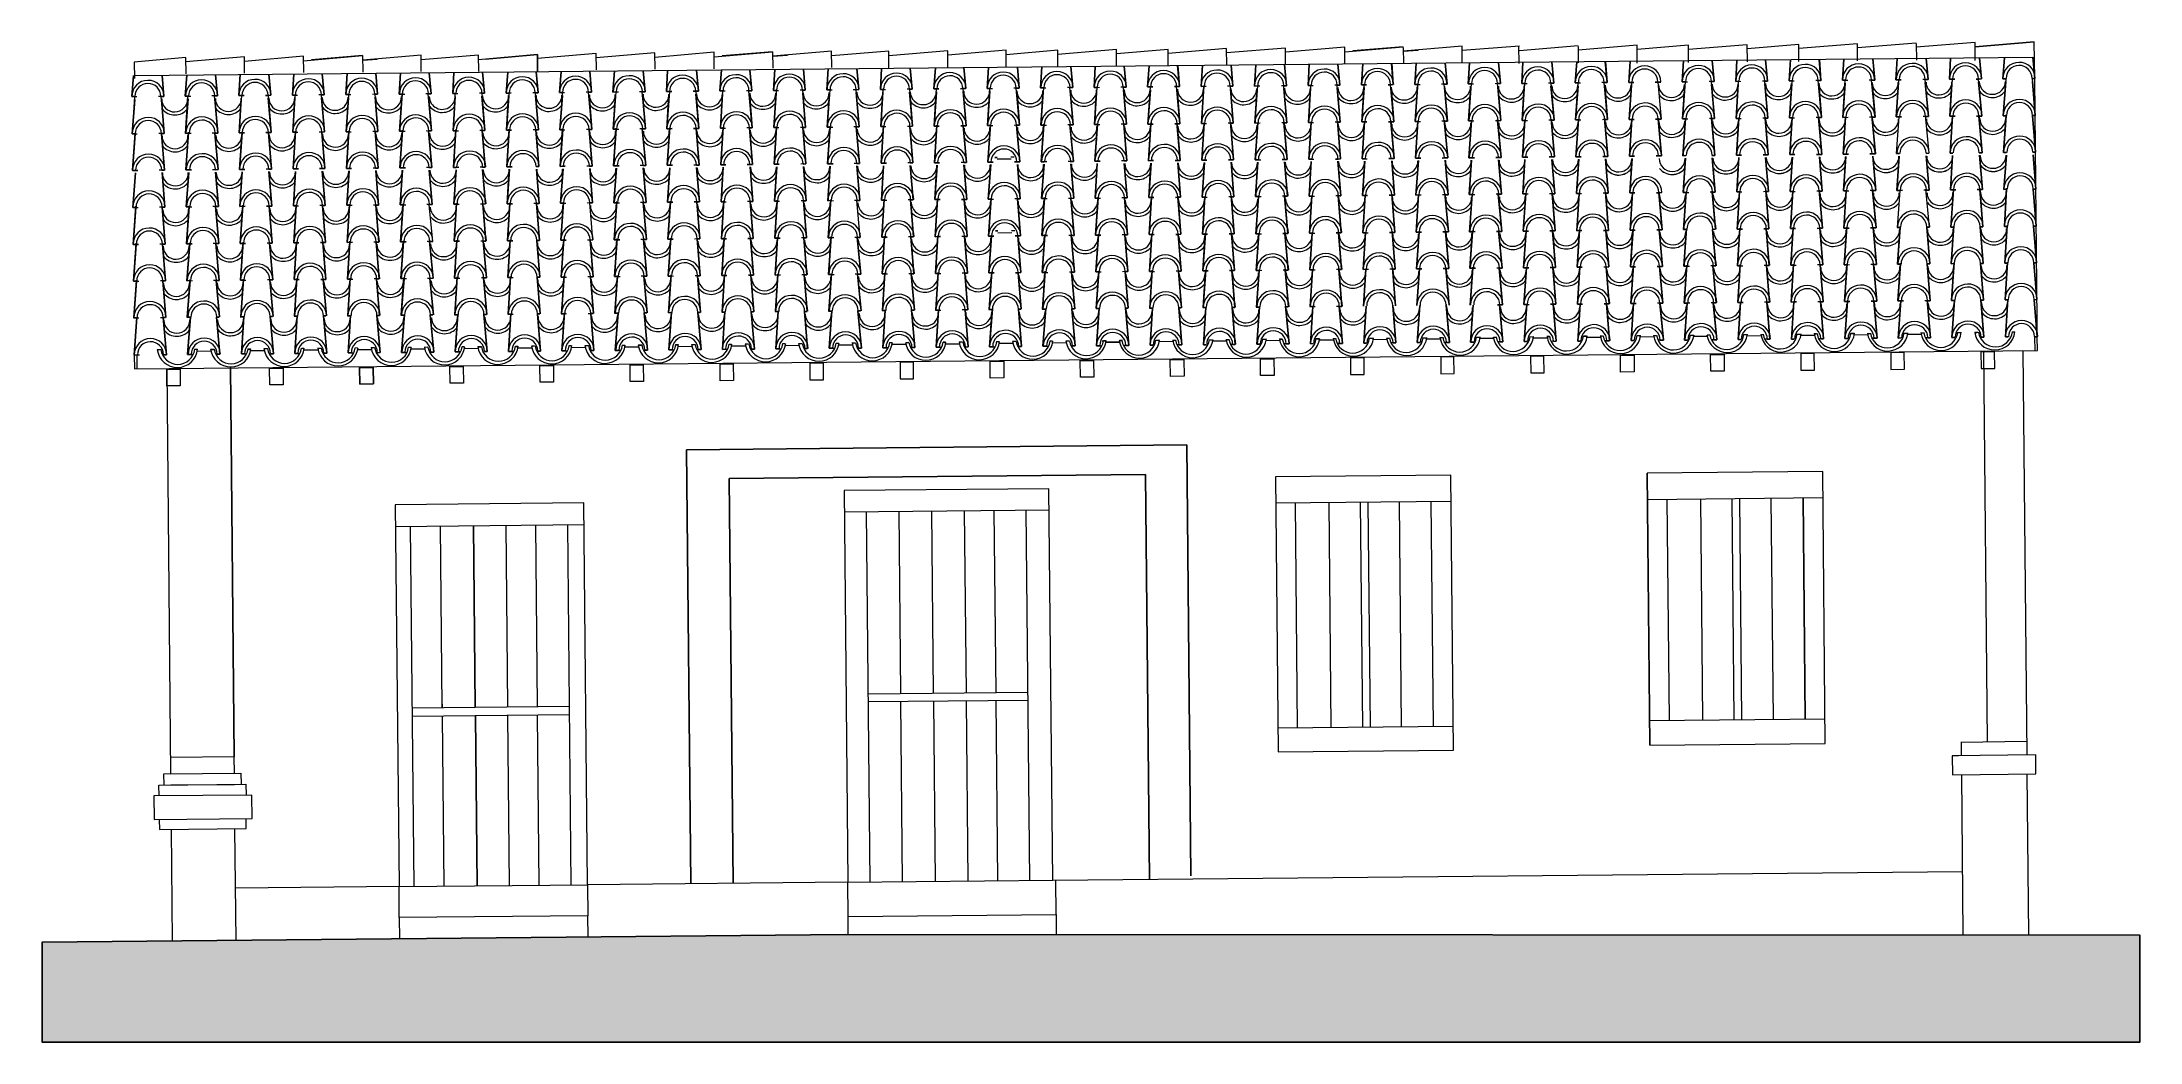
# Model space of a CAD drawing. Header units: millimetres. Extents: x 36985 to 49607, y -23856 to -17842.
import ezdxf

# ---------------------------------------------------------------- set-up
doc = ezdxf.new("R2010")
doc.units = ezdxf.units.MM
for name, color, linetype, lineweight in [('A-ALV-___-___-EXI', 250, 'Continuous', 25), ('A-BAS-___-___-EXI', 250, 'Continuous', 25), ('A-COB-___-___-EXI', 250, 'Continuous', 25), ('A-ESC-___-___-EXI', 250, 'Continuous', 25), ('A-JAN-___-___-EXI', 250, 'Continuous', 25), ('A-PIL-___-___-EXI', 250, 'Continuous', 25), ('A-POR-___-___-EXI', 250, 'Continuous', 25)]:
    doc.layers.add(name, color=color, linetype=linetype, lineweight=lineweight)

msp = doc.modelspace()

# ---------------------------------------------------------------- hatches: boundary and pattern name
at = {"layer": 'A-BAS-___-___-EXI', "true_color": 0xcb9898}
msp.add_hatch(color=253, dxfattribs=at).paths.add_polyline_path([(49607, -23856), (49607, -23214), (41818, -23210), (36985, -23256), (36985, -23856)])

# ---------------------------------------------------------------- linework, layer by layer
at = {"layer": 'A-ALV-___-___-EXI', "color": 28, "lineweight": 15}
for p, q in [((48540, -22832), (43066, -22885)), ((39133, -22921), (38149, -22930)), ((41833, -22895), (40267, -22910))]:
    msp.add_line(p, q, dxfattribs=at)
at = {"layer": 'A-ALV-___-___-EXI', "color": 28, "lineweight": 15, "flags": 128}
msp.add_lwpolyline([(40888, -22904), (40863, -20294), (40888, -22904), (40863, -20294), (43872, -20265), (40863, -20294)], dxfattribs=at)
for points in [[(43897, -22856), (43872, -20265)], [(43624, -20444), (41119, -20468), (41143, -22902), (41119, -20468), (43624, -20444), (43647, -22878)]]:
    msp.add_lwpolyline(points, close=True, dxfattribs=at)
at = {"layer": 'A-BAS-___-___-EXI'}
msp.add_lwpolyline([(41818, -23210), (36985, -23256), (36985, -23856), (49607, -23856), (49607, -23214), (41818, -23210)], dxfattribs=at)
at = {"layer": 'A-COB-___-___-EXI', "color": 18, "lineweight": 9}
for p, q in [((38914, -17924), (38915, -18023)), ((41380, -17901), (41381, -17999)), ((45175, -17875), (45176, -17972)), ((45874, -17868), (45530, -17894)), ((45872, -17971), (45871, -17868)), ((46226, -17865), (45874, -17895)), ((46226, -17869), (46227, -17967)), ((48261, -17849), (47907, -17878)), ((48261, -17852), (48262, -17952)), ((37542, -18171), (37525, -18171)), ((37540, -18171), (37556, -18171)), ((37703, -18170), (37686, -18170)), ((37700, -18170), (37718, -18170)), ((37861, -18168), (37880, -18168)), ((38025, -18167), (38007, -18167)), ((38021, -18167), (38040, -18166)), ((38187, -18165), (38170, -18165)), ((38345, -18164), (38362, -18163)), ((38505, -18162), (38522, -18162)), ((38668, -18160), (38651, -18161)), ((38829, -18159), (38812, -18159)), ((38826, -18159), (38843, -18159)), ((38989, -18157), (38973, -18158)), ((38987, -18157), (39004, -18157)), ((39152, -18156), (39133, -18156)), ((39148, -18156), (39167, -18156)), ((39312, -18154), (39294, -18154)), ((39308, -18154), (39327, -18154)), ((39471, -18153), (39487, -18153)), ((39633, -18151), (39617, -18151)), ((39632, -18151), (39648, -18151)), ((39954, -18148), (39938, -18148)), ((39952, -18148), (39969, -18148)), ((40115, -18147), (40098, -18147)), ((40113, -18147), (40129, -18146)), ((40276, -18145), (40259, -18145)), ((40273, -18145), (40290, -18145)), ((40438, -18143), (40419, -18144)), ((40434, -18143), (40453, -18143)), ((40598, -18142), (40580, -18142)), ((40594, -18142), (40613, -18142)), ((40760, -18140), (40742, -18141)), ((40918, -18139), (40935, -18139)), ((41078, -18137), (41095, -18137)), ((41241, -18136), (41224, -18136)), ((41401, -18134), (41385, -18134)), ((41400, -18134), (41416, -18134)), ((41564, -18133), (41546, -18133)), ((41560, -18133), (41576, -18132)), ((41725, -18131), (41706, -18131)), ((41721, -18131), (41739, -18131)), ((41885, -18130), (41866, -18130)), ((41881, -18130), (41900, -18129)), ((42046, -18128), (42029, -18128)), ((42044, -18128), (42060, -18128)), ((42206, -18126), (42190, -18127)), ((42204, -18126), (42221, -18126)), ((42367, -18125), (42350, -18125)), ((42525, -18123), (42542, -18123)), ((42686, -18122), (42703, -18122)), ((42850, -18120), (42832, -18120)), ((43011, -18119), (42992, -18119)), ((43007, -18119), (43025, -18119)), ((43172, -18117), (43155, -18117)), ((43167, -18117), (43186, -18117)), ((43332, -18116), (43315, -18116)), ((43330, -18116), (43347, -18115)), ((43493, -18114), (43476, -18114)), ((43490, -18114), (43508, -18114)), ((43974, -18109), (43958, -18110)), ((43973, -18109), (43989, -18109)), ((44137, -18108), (44118, -18108)), ((44133, -18108), (44149, -18108)), ((44298, -18106), (44279, -18107)), ((44294, -18106), (44312, -18106)), ((44458, -18105), (44442, -18105)), ((44617, -18103), (44633, -18103)), ((44779, -18102), (44763, -18102)), ((44939, -18100), (44923, -18100)), ((45098, -18099), (45114, -18098)), ((45261, -18097), (45244, -18097)), ((45259, -18097), (45276, -18097)), ((45423, -18096), (45404, -18096)), ((45419, -18096), (45438, -18095)), ((45584, -18094), (45565, -18094)), ((45580, -18094), (45598, -18094)), ((45745, -18092), (45728, -18093)), ((45905, -18091), (45888, -18091)), ((45903, -18091), (45920, -18091)), ((46066, -18089), (46049, -18089)), ((46063, -18089), (46080, -18089)), ((46224, -18088), (46241, -18088)), ((46387, -18086), (46370, -18086)), ((46547, -18085), (46531, -18085)), ((46870, -18082), (46852, -18082)), ((46866, -18082), (46885, -18081)), ((47031, -18080), (47015, -18080)), ((47191, -18078), (47175, -18079)), ((47190, -18079), (47206, -18078)), ((47352, -18077), (47336, -18077)), ((47350, -18077), (47366, -18077)), ((47512, -18075), (47496, -18076)), ((47511, -18075), (47527, -18075)), ((47674, -18074), (47656, -18074)), ((47671, -18074), (47687, -18074)), ((47832, -18072), (47849, -18072)), ((47996, -18071), (47977, -18071)), ((48318, -18068), (48301, -18068)), ((48478, -18066), (48461, -18066)), ((48636, -18065), (48653, -18064)), ((48958, -18062), (48974, -18061)), ((47029, -18303), (47048, -18303)), ((47192, -18302), (47208, -18302)), ((47354, -18300), (47338, -18300)), ((47352, -18300), (47369, -18300)), ((47513, -18299), (47529, -18298)), ((47676, -18297), (47659, -18297)), ((47673, -18297), (47690, -18297)), ((47834, -18296), (47851, -18295)), ((47998, -18294), (47979, -18294)), ((48320, -18291), (48303, -18291)), ((37545, -18394), (37528, -18395)), ((37542, -18394), (37558, -18394)), ((37705, -18393), (37688, -18393)), ((37867, -18391), (37848, -18392)), ((37863, -18391), (37882, -18391)), ((38028, -18390), (38009, -18390)), ((38507, -18385), (38524, -18385)), ((38670, -18384), (38653, -18384)), ((38831, -18382), (38814, -18382)), ((38828, -18382), (38845, -18382)), ((38991, -18381), (38975, -18381)), ((39154, -18379), (39135, -18379)), ((39150, -18379), (39169, -18379)), ((39314, -18377), (39296, -18378)), ((39475, -18376), (39459, -18376)), ((39473, -18376), (39490, -18376)), ((39635, -18374), (39619, -18374)), ((39956, -18371), (39940, -18371)), ((40118, -18370), (40100, -18370)), ((40115, -18370), (40131, -18370)), ((40278, -18368), (40261, -18368)), ((40440, -18367), (40421, -18367)), ((40436, -18367), (40455, -18366)), ((40600, -18365), (40582, -18365)), ((41080, -18360), (41097, -18360)), ((41243, -18359), (41226, -18359)), ((41404, -18357), (41387, -18357)), ((41402, -18357), (41418, -18357)), ((41566, -18356), (41548, -18356)), ((41727, -18354), (41708, -18354)), ((41723, -18354), (41742, -18354)), ((41887, -18353), (41869, -18353)), ((42048, -18351), (42031, -18351)), ((42046, -18351), (42062, -18351)), ((42208, -18350), (42192, -18350)), ((42688, -18345), (42705, -18345)), ((42852, -18343), (42834, -18344)), ((43013, -18342), (42994, -18342)), ((43009, -18342), (43028, -18342)), ((43174, -18340), (43157, -18340)), ((43335, -18339), (43317, -18339)), ((43332, -18339), (43349, -18339)), ((43495, -18337), (43478, -18337)), ((43975, -18333), (43991, -18332)), ((44139, -18331), (44121, -18331)), ((44135, -18331), (44152, -18331)), ((44296, -18330), (44314, -18329)), ((44460, -18328), (44444, -18328)), ((44456, -18328), (44475, -18328)), ((44619, -18326), (44635, -18326)), ((44781, -18325), (44765, -18325)), ((45261, -18320), (45278, -18320)), ((45425, -18319), (45407, -18319)), ((45421, -18319), (45440, -18319)), ((45582, -18317), (45600, -18317)), ((45747, -18316), (45730, -18316)), ((45742, -18316), (45761, -18315)), ((45905, -18314), (45922, -18314)), ((46068, -18312), (46051, -18313)), ((46065, -18313), (46083, -18312)), ((46226, -18311), (46243, -18311)), ((46389, -18309), (46373, -18310)), ((46869, -18305), (46887, -18305)), ((47033, -18303), (47017, -18303)), ((42731, -18545), (42815, -18544)), ((42834, -18535), (42813, -18535)), ((44298, -18550), (44317, -18550)), ((44621, -18547), (44637, -18547)), ((44942, -18544), (44958, -18544)), ((37707, -18614), (37690, -18614)), ((38030, -18611), (38011, -18611)), ((38351, -18607), (38334, -18608)), ((38993, -18601), (38977, -18601)), ((39317, -18598), (39298, -18598)), ((39637, -18595), (39621, -18595)), ((40280, -18589), (40263, -18589)), ((40603, -18586), (40584, -18586)), ((40924, -18583), (40907, -18583)), ((41569, -18576), (41550, -18577)), ((41889, -18573), (41871, -18574)), ((42210, -18570), (42194, -18570)), ((42531, -18567), (42515, -18567)), ((43176, -18561), (43159, -18561)), ((43497, -18558), (43480, -18558)), ((40605, -18807), (40586, -18807)), ((41084, -18803), (41102, -18803)), ((41247, -18801), (41230, -18801)), ((41408, -18800), (41391, -18800)), ((41406, -18800), (41422, -18799)), ((41571, -18798), (41552, -18798)), ((41731, -18796), (41712, -18797)), ((41727, -18797), (41746, -18796)), ((41892, -18795), (41873, -18795)), ((42052, -18793), (42036, -18794)), ((42050, -18793), (42067, -18793)), ((42212, -18792), (42196, -18792)), ((42692, -18787), (42709, -18787)), ((42857, -18786), (42838, -18786)), ((43017, -18784), (42998, -18784)), ((43013, -18784), (43032, -18784)), ((43178, -18783), (43161, -18783)), ((43339, -18781), (43322, -18781)), ((43336, -18781), (43354, -18781)), ((43499, -18779), (43482, -18780)), ((43979, -18775), (43995, -18775)), ((44144, -18773), (44125, -18773)), ((44139, -18773), (44156, -18773)), ((44300, -18772), (44319, -18772)), ((44464, -18770), (44448, -18770)), ((44460, -18770), (44479, -18770)), ((44623, -18769), (44640, -18769)), ((44785, -18767), (44769, -18767)), ((45265, -18762), (45282, -18762)), ((45430, -18761), (45411, -18761)), ((45425, -18761), (45444, -18761)), ((45586, -18759), (45605, -18759)), ((45751, -18758), (45734, -18758)), ((45746, -18758), (45765, -18758)), ((45909, -18756), (45926, -18756)), ((46072, -18755), (46055, -18755)), ((46070, -18755), (46087, -18755)), ((46230, -18753), (46247, -18753)), ((46393, -18752), (46377, -18752)), ((46873, -18747), (46892, -18747)), ((47037, -18745), (47021, -18746)), ((47033, -18745), (47052, -18745)), ((47196, -18744), (47212, -18744)), ((47358, -18742), (47342, -18743)), ((47357, -18742), (47373, -18742)), ((47517, -18741), (47533, -18741)), ((47680, -18739), (47663, -18739)), ((47677, -18739), (47694, -18739)), ((47838, -18738), (47855, -18738)), ((48002, -18736), (47984, -18736)), ((48324, -18733), (48307, -18733)), ((37549, -18837), (37532, -18837)), ((37546, -18837), (37563, -18837)), ((37709, -18835), (37692, -18835)), ((37871, -18834), (37853, -18834)), ((37867, -18834), (37886, -18833)), ((38032, -18832), (38013, -18832)), ((38512, -18827), (38529, -18827)), ((38674, -18826), (38657, -18826)), ((38835, -18824), (38819, -18824)), ((38832, -18824), (38850, -18824)), ((38995, -18823), (38979, -18823)), ((39158, -18821), (39140, -18821)), ((39154, -18821), (39173, -18821)), ((39319, -18820), (39300, -18820)), ((39479, -18818), (39463, -18818)), ((39478, -18818), (39494, -18818)), ((39640, -18817), (39623, -18817)), ((39960, -18813), (39944, -18814)), ((40122, -18812), (40105, -18812)), ((40119, -18812), (40136, -18812)), ((40282, -18810), (40265, -18811)), ((40444, -18809), (40426, -18809)), ((40440, -18809), (40459, -18809)), ((37711, -19058), (37694, -19058)), ((38034, -19055), (38015, -19055)), ((38356, -19052), (38339, -19052)), ((38998, -19046), (38981, -19046)), ((39321, -19043), (39302, -19043)), ((39642, -19040), (39625, -19040)), ((40284, -19034), (40267, -19034)), ((40607, -19030), (40588, -19031)), ((40929, -19027), (40911, -19028)), ((41573, -19021), (41554, -19021)), ((41894, -19018), (41875, -19018)), ((42215, -19015), (42198, -19015)), ((42536, -19012), (42519, -19012)), ((42736, -18989), (42820, -18988)), ((42838, -18977), (42817, -18977)), ((43181, -19006), (43163, -19006)), ((43501, -19003), (43484, -19003)), ((44302, -18995), (44321, -18995)), ((44625, -18992), (44642, -18992)), ((44946, -18989), (44963, -18989)), ((47362, -19186), (47346, -19186)), ((47379, -19407), (47361, -19186)), ((47523, -19185), (47507, -19185)), ((47521, -19185), (47538, -19185)), ((47684, -19183), (47667, -19183)), ((47700, -19404), (47682, -19183)), ((47845, -19182), (47828, -19182)), ((47842, -19182), (47859, -19181)), ((48007, -19180), (47988, -19180)), ((48810, -19172), (48793, -19172)), ((37553, -19281), (37536, -19281)), ((37551, -19281), (37567, -19280)), ((37714, -19279), (37697, -19279)), ((37711, -19279), (37728, -19279)), ((37876, -19277), (37857, -19278)), ((37872, -19278), (37890, -19277)), ((38036, -19276), (38017, -19276)), ((38053, -19496), (38032, -19276)), ((38197, -19274), (38180, -19275)), ((38195, -19274), (38211, -19274)), ((38358, -19273), (38341, -19273)), ((38375, -19493), (38355, -19273)), ((38696, -19490), (38676, -19270)), ((38837, -19268), (38854, -19268)), ((39000, -19267), (38983, -19267)), ((39163, -19265), (39144, -19265)), ((39158, -19265), (39177, -19265)), ((39323, -19264), (39304, -19264)), ((39340, -19484), (39319, -19264)), ((39483, -19262), (39467, -19262)), ((39482, -19262), (39498, -19262)), ((39644, -19260), (39628, -19261)), ((39661, -19481), (39642, -19260)), ((39803, -19259), (39819, -19259)), ((40126, -19256), (40109, -19256)), ((40124, -19256), (40140, -19256)), ((40286, -19254), (40269, -19254)), ((40303, -19475), (40284, -19254)), ((40449, -19253), (40430, -19253)), ((40444, -19253), (40463, -19253)), ((40609, -19251), (40590, -19251)), ((40626, -19472), (40605, -19251)), ((40770, -19250), (40753, -19250)), ((40768, -19250), (40785, -19249)), ((40931, -19248), (40914, -19248)), ((40947, -19469), (40928, -19248)), ((41268, -19466), (41249, -19245)), ((41410, -19243), (41427, -19243)), ((41575, -19242), (41556, -19242)), ((41735, -19240), (41717, -19241)), ((41731, -19240), (41750, -19240)), ((41896, -19239), (41877, -19239)), ((41913, -19459), (41892, -19239)), ((42056, -19237), (42040, -19237)), ((42055, -19237), (42071, -19237)), ((42217, -19236), (42200, -19236)), ((42234, -19456), (42215, -19236)), ((42377, -19234), (42361, -19234)), ((42376, -19234), (42392, -19234)), ((42538, -19233), (42521, -19233)), ((42554, -19453), (42536, -19233)), ((42876, -19450), (42857, -19230)), ((43017, -19228), (43036, -19228)), ((43183, -19226), (43166, -19227)), ((43343, -19225), (43326, -19225)), ((43341, -19225), (43358, -19225)), ((43504, -19223), (43486, -19224)), ((43520, -19444), (43501, -19223)), ((43664, -19222), (43647, -19222)), ((43662, -19222), (43679, -19222)), ((43824, -19220), (43808, -19220)), ((43841, -19441), (43822, -19220)), ((44292, -19437), (44308, -19216)), ((44304, -19216), (44323, -19215)), ((44469, -19214), (44452, -19214)), ((44465, -19214), (44483, -19214)), ((44615, -19433), (44629, -19213)), ((44628, -19213), (44644, -19212)), ((44790, -19211), (44773, -19211)), ((44788, -19211), (44804, -19211)), ((44948, -19209), (44965, -19209)), ((45111, -19208), (45094, -19208)), ((45257, -19427), (45272, -19206)), ((45756, -19202), (45738, -19202)), ((46397, -19196), (46381, -19196)), ((46877, -19191), (46896, -19191)), ((47042, -19189), (47025, -19189)), ((47202, -19188), (47186, -19188)), ((47200, -19188), (47217, -19188)), ((44627, -19433), (44644, -19433)), ((45916, -19421), (45933, -19421)), ((46723, -19413), (46704, -19413)), ((47044, -19410), (47027, -19410)), ((47365, -19407), (47348, -19407)), ((47686, -19404), (47669, -19404)), ((48331, -19398), (48313, -19398)), ((37550, -19501), (37568, -19501)), ((39802, -19480), (39819, -19480)), ((40123, -19477), (40140, -19476)), ((42375, -19455), (42392, -19455)), ((37920, -19692), (37902, -19692)), ((38341, -19688), (38319, -19688)), ((38561, -19685), (38548, -19686)), ((38662, -19685), (38643, -19685)), ((38883, -19682), (38868, -19683)), ((38883, -19691), (38966, -19691)), ((38985, -19681), (38965, -19682)), ((39206, -19679), (39189, -19679)), ((39204, -19688), (39287, -19687)), ((39306, -19678), (39285, -19679)), ((39527, -19676), (39510, -19676)), ((39525, -19685), (39609, -19684)), ((39846, -19682), (39930, -19681)), ((39948, -19672), (39930, -19672)), ((40169, -19670), (40154, -19670)), ((40169, -19679), (40253, -19678)), ((40272, -19669), (40251, -19669)), ((40492, -19667), (40476, -19667)), ((40490, -19676), (40574, -19675)), ((40812, -19673), (40895, -19672)), ((40914, -19663), (40893, -19663)), ((41093, -19690), (41110, -19690)), ((41134, -19661), (41120, -19661)), ((41133, -19670), (41216, -19669)), ((41234, -19660), (41216, -19660)), ((41415, -19687), (41431, -19687)), ((41456, -19658), (41441, -19658)), ((41456, -19667), (41539, -19666)), ((41558, -19657), (41537, -19657)), ((41736, -19684), (41754, -19684)), ((41779, -19655), (41762, -19655)), ((41777, -19664), (41860, -19663)), ((41879, -19654), (41858, -19654)), ((42100, -19651), (42083, -19652)), ((42098, -19660), (42182, -19660)), ((42380, -19678), (42396, -19678)), ((42419, -19657), (42503, -19657)), ((42521, -19647), (42503, -19648)), ((42701, -19675), (42718, -19675)), ((42742, -19645), (42727, -19645)), ((42742, -19654), (42826, -19653)), ((42845, -19644), (42823, -19644)), ((43022, -19672), (43040, -19672)), ((43065, -19642), (43049, -19642)), ((43063, -19651), (43147, -19650)), ((43165, -19641), (43144, -19641)), ((43345, -19669), (43362, -19669)), ((43363, -19639), (43385, -19639)), ((43386, -19639), (43372, -19639)), ((43466, -19647), (43382, -19648)), ((43385, -19648), (43468, -19647)), ((43466, -19638), (43480, -19638)), ((43486, -19638), (43468, -19638)), ((43508, -19667), (43491, -19667)), ((43687, -19636), (43705, -19636)), ((43789, -19644), (43706, -19645)), ((43787, -19635), (43802, -19635)), ((43829, -19664), (43812, -19664)), ((44008, -19633), (44029, -19633)), ((44110, -19641), (44026, -19642)), ((44108, -19632), (44125, -19632)), ((44152, -19661), (44133, -19661)), ((44329, -19630), (44350, -19630)), ((44431, -19638), (44347, -19639)), ((44473, -19658), (44457, -19658)), ((44752, -19635), (44669, -19636)), ((44752, -19626), (44767, -19626)), ((44973, -19624), (44992, -19624)), ((45075, -19632), (44992, -19633)), ((45073, -19623), (45088, -19623)), ((45116, -19652), (45098, -19652)), ((45294, -19621), (45315, -19621)), ((45396, -19629), (45313, -19630)), ((45395, -19620), (45411, -19620)), ((45438, -19649), (45419, -19649)), ((45615, -19618), (45637, -19617)), ((45717, -19626), (45634, -19626)), ((45717, -19617), (45732, -19617)), ((45760, -19646), (45743, -19646)), ((45936, -19615), (45957, -19614)), ((46039, -19623), (45955, -19623)), ((46081, -19642), (46064, -19643)), ((46362, -19619), (46278, -19620)), ((46360, -19610), (46374, -19610)), ((46581, -19608), (46602, -19608)), ((46683, -19616), (46599, -19617)), ((46681, -19607), (46698, -19607)), ((46725, -19636), (46706, -19636)), ((46901, -19605), (46923, -19605)), ((47004, -19613), (46920, -19614)), ((47004, -19604), (47019, -19604)), ((47046, -19633), (47030, -19633)), ((47223, -19602), (47243, -19602)), ((47325, -19610), (47242, -19611)), ((47325, -19601), (47340, -19601)), ((47367, -19630), (47350, -19630)), ((47546, -19599), (47565, -19599)), ((47648, -19607), (47565, -19608)), ((47688, -19627), (47671, -19627)), ((47969, -19604), (47886, -19605)), ((47968, -19595), (47984, -19595)), ((48188, -19593), (48209, -19593)), ((48290, -19601), (48207, -19602)), ((48290, -19592), (48305, -19592)), ((48333, -19621), (48316, -19621)), ((48509, -19590), (48530, -19590)), ((48612, -19589), (48626, -19589)), ((48632, -19589), (48613, -19589)), ((48814, -19616), (48797, -19616)), ((48854, -19587), (48839, -19587)), ((48973, -19615), (48974, -19699)), ((37555, -19724), (37571, -19724)), ((37699, -19694), (37678, -19694)), ((37917, -19701), (38001, -19700)), ((38199, -19718), (38216, -19718)), ((38239, -19698), (38322, -19697)), ((38520, -19715), (38537, -19715)), ((38560, -19694), (38643, -19694)), ((38841, -19712), (38858, -19712)), ((39163, -19709), (39181, -19709)), ((40128, -19700), (40144, -19700)), ((40772, -19694), (40789, -19693))]:
    msp.add_line(p, q, dxfattribs=at)
at = {"layer": 'A-COB-___-___-EXI', "color": 18, "lineweight": 9, "flags": 128}
for points in [[(38559, -17955), (38914, -17924), (38607, -17950)], [(39267, -18019), (39266, -17921), (38915, -17952), (39002, -17945)], [(39612, -18020), (39611, -17922), (39266, -17949)], [(39654, -17945), (39965, -17918), (39966, -18017), (39965, -17918), (39611, -17949)], [(40320, -18009), (40319, -17911), (39965, -17942)], [(40673, -18006), (40672, -17907), (40319, -17938)], [(41029, -18003), (41028, -17904), (40672, -17935)], [(41028, -17932), (41380, -17901), (41076, -17926)], [(41736, -17996), (41735, -17897), (41381, -17928), (41470, -17921)], [(42080, -17997), (42079, -17898), (41735, -17925)], [(42434, -17993), (42434, -17895), (42080, -17926)], [(42786, -17990), (42785, -17891), (42434, -17922)], [(43097, -17991), (43097, -17891), (42786, -17919)], [(43450, -17987), (43449, -17887), (43097, -17917)], [(43760, -17986), (43760, -17888), (43449, -17914)], [(44113, -17981), (44112, -17881), (43760, -17911)], [(44467, -17978), (44466, -17880), (44112, -17908)], [(44824, -17974), (44823, -17874), (44467, -17904)], [(44823, -17901), (45175, -17871), (44871, -17896)], [(45530, -17969), (45529, -17867), (45175, -17898), (45265, -17891)], [(46582, -17970), (46581, -17861), (46226, -17891)], [(46891, -17965), (46890, -17862), (46581, -17888)], [(47245, -17962), (47244, -17859), (46890, -17888)], [(47555, -17959), (47554, -17858), (47244, -17884)], [(47908, -17955), (47907, -17853), (47554, -17881)], [(48616, -17954), (48615, -17846), (48261, -17874)], [(48989, -19644), (48989, -19615), (48988, -19517), (48974, -18061), (48970, -17842)], [(37535, -18044), (37525, -18171), (37542, -18171), (37525, -18171), (37542, -18171), (37525, -18171), (37535, -18044), (37525, -18171), (37542, -18171), (37528, -18395), (37545, -18394), (37528, -18395), (37545, -18394), (37528, -18395), (37543, -18188), (37528, -18395), (37545, -18394), (37530, -18615), (37547, -18615), (37530, -18615), (37547, -18615), (37530, -18615), (37547, -18615), (37530, -18615), (37547, -18615), (37530, -18615), (37545, -18388), (37530, -18615), (37547, -18615)], [(37852, -18033), (37851, -17935), (37540, -17963), (37541, -18061)], [(37541, -18044), (48962, -17934), (48974, -18061), (48958, -18062), (48974, -18061), (48958, -18062), (48974, -18061), (48962, -17934), (48974, -18061), (48958, -18062), (48976, -18285), (48960, -18285), (48978, -18505), (48962, -18505), (48978, -18505), (48962, -18505), (48978, -18505), (48962, -18505), (48978, -18505), (48960, -18285), (48976, -18285), (48960, -18285)], [(37707, -18043), (37718, -18170), (37700, -18170), (37718, -18170), (37700, -18170), (37718, -18170), (37707, -18043), (37718, -18170), (37700, -18170), (37720, -18393), (37703, -18393), (37720, -18393), (37703, -18187), (37720, -18393), (37703, -18393), (37722, -18613), (37705, -18614), (37722, -18613), (37705, -18614), (37722, -18613), (37705, -18614), (37722, -18613), (37703, -18393), (37720, -18393), (37703, -18393)], [(37846, -18168), (37865, -18168), (37846, -18168), (37865, -18168), (37846, -18168), (37865, -18168), (37846, -18168), (37856, -18041), (37846, -18168), (37856, -18041)], [(38204, -18030), (38203, -17931), (37851, -17962)], [(38029, -18040), (38040, -18166), (38021, -18167), (38040, -18166), (38021, -18167), (38040, -18166), (38029, -18040), (38040, -18166), (38021, -18167), (38042, -18390), (38024, -18390), (38042, -18390), (38024, -18184), (38042, -18390), (38024, -18390), (38044, -18610), (38026, -18611), (38044, -18610), (38026, -18611), (38044, -18610), (38026, -18611), (38044, -18610), (38024, -18390), (38042, -18390), (38024, -18390), (38042, -18390)], [(38172, -18388), (38189, -18388), (38172, -18388), (38189, -18388), (38172, -18388), (38187, -18165), (38170, -18165), (38177, -18038), (38170, -18165), (38187, -18165), (38170, -18165), (38187, -18165), (38170, -18165), (38177, -18038)], [(38560, -18026), (38559, -17928), (38203, -17959)], [(38350, -18036), (38362, -18163), (38345, -18164), (38362, -18163), (38345, -18164), (38362, -18163), (38350, -18036), (38362, -18163), (38345, -18164), (38364, -18387), (38347, -18387), (38364, -18387), (38347, -18387), (38366, -18607), (38349, -18607), (38366, -18607), (38349, -18607), (38366, -18607), (38349, -18607), (38366, -18607), (38347, -18387), (38364, -18387), (38345, -18181), (38364, -18387), (38347, -18387), (38364, -18387), (38345, -18181), (38364, -18387), (38347, -18387), (38366, -18607), (38349, -18607), (38366, -18607), (38349, -18607)], [(38510, -18385), (38493, -18385), (38510, -18385), (38493, -18385), (38508, -18162), (38491, -18162), (38500, -18035), (38491, -18162), (38508, -18162), (38491, -18162), (38508, -18162)], [(38670, -18604), (38687, -18604), (38670, -18604), (38687, -18604), (38668, -18384), (38685, -18383), (38666, -18160), (38683, -18160), (38671, -18033), (38683, -18160), (38666, -18160), (38683, -18160), (38666, -18160), (38683, -18160), (38671, -18033), (38683, -18160), (38666, -18160), (38683, -18160), (38666, -18160)], [(38821, -18032), (38812, -18159), (38829, -18159), (38812, -18159), (38829, -18159), (38812, -18159), (38821, -18032), (38812, -18159), (38829, -18159), (38814, -18382), (38831, -18382), (38814, -18382), (38831, -18382), (38814, -18382), (38829, -18176), (38814, -18382), (38831, -18382), (38816, -18603), (38833, -18603), (38816, -18603), (38833, -18603), (38816, -18603), (38833, -18603), (38816, -18603), (38833, -18603), (38816, -18603), (38833, -18603), (38816, -18603), (38831, -18376), (38816, -18603), (38833, -18603)], [(38994, -18030), (39004, -18157), (38987, -18157), (39004, -18157), (38987, -18157), (39004, -18157), (38994, -18030), (39004, -18157), (38987, -18157), (39006, -18380), (38989, -18381), (39006, -18380), (38989, -18174), (39006, -18380), (38989, -18381), (39008, -18601), (38992, -18601), (39008, -18601), (38992, -18601), (39008, -18601), (38992, -18601), (39008, -18601), (38992, -18601), (39008, -18601), (38989, -18381), (39006, -18380), (38989, -18381), (39006, -18380)], [(39156, -18600), (39137, -18600), (39154, -18372), (39137, -18600), (39156, -18600), (39137, -18600), (39156, -18600), (39137, -18600), (39156, -18600), (39137, -18600), (39156, -18600), (39137, -18600), (39154, -18379), (39135, -18379), (39152, -18156), (39133, -18156), (39142, -18029), (39133, -18156), (39152, -18156), (39135, -18379), (39154, -18379), (39135, -18379), (39154, -18379), (39135, -18379), (39152, -18156), (39133, -18156), (39152, -18156), (39133, -18156), (39142, -18029)], [(39329, -18377), (39310, -18377), (39329, -18377), (39310, -18377), (39331, -18598), (39313, -18598), (39331, -18598), (39313, -18598), (39331, -18598), (39313, -18598), (39331, -18598), (39310, -18377), (39329, -18377), (39310, -18171), (39329, -18377), (39310, -18377), (39329, -18377), (39308, -18154), (39327, -18154), (39315, -18027), (39327, -18154), (39308, -18154), (39327, -18154), (39308, -18154), (39327, -18154), (39315, -18027)], [(39456, -18153), (39473, -18153), (39456, -18153), (39473, -18153), (39456, -18153), (39473, -18153), (39456, -18153), (39463, -18026), (39456, -18153), (39463, -18026)], [(39636, -18024), (39648, -18151), (39632, -18151), (39648, -18151), (39632, -18151), (39648, -18151), (39636, -18024), (39648, -18151), (39632, -18151), (39650, -18374), (39634, -18374), (39650, -18374), (39632, -18168), (39650, -18374), (39634, -18374), (39652, -18595), (39636, -18595), (39652, -18595), (39636, -18595), (39652, -18595), (39636, -18595), (39652, -18595), (39634, -18374), (39650, -18374), (39634, -18374), (39650, -18374)], [(39794, -18150), (39777, -18150), (39787, -18023), (39777, -18150), (39794, -18150), (39777, -18150), (39794, -18150), (39777, -18150), (39794, -18150), (39777, -18150), (39787, -18023), (39777, -18150), (39794, -18150), (39777, -18150), (39794, -18150), (39777, -18150), (39787, -18023), (39777, -18150), (39794, -18150), (39777, -18150), (39794, -18150), (39777, -18150), (39787, -18023), (39777, -18150), (39794, -18150), (39780, -18373), (39796, -18373), (39780, -18373), (39796, -18373), (39782, -18594), (39798, -18594), (39782, -18594), (39796, -18366), (39782, -18594), (39798, -18594), (39782, -18594), (39798, -18594), (39782, -18594), (39798, -18594), (39782, -18594), (39798, -18594), (39782, -18594), (39796, -18373), (39780, -18373), (39796, -18373), (39780, -18373), (39796, -18373), (39780, -18373), (39796, -18373)], [(39958, -18021), (39969, -18148), (39952, -18148), (39969, -18148), (39952, -18148), (39969, -18148), (39958, -18021), (39969, -18148), (39952, -18148), (39971, -18371), (39955, -18371), (39971, -18371), (39954, -18165), (39971, -18371), (39955, -18371), (39973, -18592), (39957, -18592), (39973, -18592), (39957, -18592), (39973, -18592), (39957, -18592), (39973, -18592), (39957, -18592), (39973, -18592), (39955, -18371), (39971, -18371), (39955, -18371)], [(40108, -18020), (40098, -18147), (40115, -18147), (40098, -18147), (40115, -18147), (40098, -18147), (40108, -18020), (40098, -18147), (40115, -18147), (40100, -18370), (40118, -18370), (40100, -18370), (40118, -18370), (40100, -18370), (40116, -18164), (40100, -18370), (40118, -18370), (40103, -18591), (40120, -18590), (40103, -18591), (40120, -18590), (40103, -18591), (40120, -18590), (40103, -18591), (40120, -18590), (40103, -18591), (40117, -18363), (40103, -18591), (40120, -18590)], [(40293, -18368), (40276, -18368), (40293, -18368), (40276, -18368), (40295, -18589), (40278, -18589), (40295, -18589), (40278, -18589), (40295, -18589), (40278, -18589), (40295, -18589), (40276, -18368), (40293, -18368), (40276, -18162), (40293, -18368), (40276, -18368), (40293, -18368), (40273, -18145), (40290, -18145), (40280, -18018), (40290, -18145), (40273, -18145), (40290, -18145), (40273, -18145), (40290, -18145), (40280, -18018)], [(40429, -18016), (40419, -18144), (40438, -18143), (40419, -18144), (40438, -18143), (40419, -18144), (40429, -18016), (40419, -18144), (40438, -18143), (40421, -18367), (40440, -18367), (40421, -18367), (40440, -18367), (40421, -18367), (40436, -18161), (40421, -18367), (40440, -18367), (40423, -18587), (40442, -18587), (40423, -18587), (40442, -18587), (40423, -18587), (40442, -18587), (40423, -18587), (40442, -18587), (40423, -18587), (40440, -18360), (40423, -18587), (40442, -18587)], [(40602, -18015), (40613, -18142), (40594, -18142), (40613, -18142), (40594, -18142), (40613, -18142), (40602, -18015), (40613, -18142), (40594, -18142), (40615, -18365), (40596, -18365), (40615, -18365), (40597, -18159), (40615, -18365), (40596, -18365), (40617, -18586), (40599, -18586), (40617, -18586), (40599, -18586), (40617, -18586), (40599, -18586), (40617, -18586), (40596, -18365), (40615, -18365), (40596, -18365), (40615, -18365)], [(40749, -18013), (40742, -18141), (40760, -18140), (40742, -18141), (40760, -18140), (40742, -18141), (40749, -18013), (40742, -18141), (40760, -18140), (40745, -18364), (40762, -18364), (40745, -18364), (40762, -18364), (40745, -18364)], [(40923, -18012), (40935, -18139), (40918, -18139), (40935, -18139), (40918, -18139), (40935, -18139), (40923, -18012), (40935, -18139), (40918, -18139), (40935, -18139), (40918, -18139), (40935, -18139), (40923, -18012), (40935, -18139), (40918, -18139), (40937, -18362), (40920, -18362), (40937, -18362), (40920, -18362), (40937, -18362), (40918, -18156), (40937, -18362), (40920, -18362), (40939, -18583), (40922, -18583), (40939, -18583), (40922, -18583), (40939, -18583), (40922, -18583), (40939, -18583), (40920, -18362), (40937, -18362), (40918, -18156), (40937, -18362), (40920, -18362), (40939, -18583), (40922, -18583), (40939, -18583), (40922, -18583)], [(41083, -18360), (41066, -18361), (41083, -18360), (41066, -18361), (41080, -18137), (41063, -18137), (41073, -18010), (41063, -18137), (41080, -18137), (41063, -18137), (41080, -18137)], [(41243, -18580), (41260, -18579), (41243, -18580), (41260, -18579), (41241, -18359), (41258, -18359), (41238, -18136), (41256, -18136), (41244, -18009), (41256, -18136), (41238, -18136), (41256, -18136), (41238, -18136)], [(41394, -18007), (41385, -18134), (41401, -18134), (41385, -18134), (41401, -18134), (41385, -18134), (41394, -18007), (41385, -18134), (41401, -18134), (41387, -18357), (41404, -18357), (41387, -18357), (41404, -18357), (41387, -18357), (41402, -18151), (41387, -18357), (41404, -18357), (41389, -18578), (41406, -18578), (41389, -18578), (41406, -18578), (41389, -18578), (41406, -18578), (41389, -18578), (41406, -18578), (41389, -18578), (41406, -18578), (41389, -18578), (41403, -18351), (41389, -18578), (41406, -18578)], [(41567, -18006), (41576, -18132), (41560, -18133), (41576, -18132), (41560, -18133), (41576, -18132), (41567, -18006), (41576, -18132), (41560, -18133), (41579, -18356), (41562, -18356), (41579, -18356), (41562, -18150), (41579, -18356), (41562, -18356), (41581, -18576), (41564, -18577), (41581, -18576), (41564, -18577), (41581, -18576), (41564, -18577), (41581, -18576), (41564, -18577), (41581, -18576), (41562, -18356), (41579, -18356), (41562, -18356), (41579, -18356)], [(41715, -18004), (41706, -18131), (41725, -18131), (41706, -18131), (41725, -18131), (41706, -18131), (41715, -18004), (41706, -18131), (41725, -18131), (41708, -18354), (41727, -18354), (41708, -18354), (41727, -18354), (41708, -18354), (41722, -18148), (41708, -18354), (41727, -18354), (41710, -18575), (41729, -18575), (41710, -18575), (41729, -18575), (41710, -18575), (41729, -18575), (41710, -18575), (41729, -18575), (41710, -18575), (41727, -18348), (41710, -18575), (41729, -18575)], [(41888, -18002), (41900, -18129), (41881, -18130), (41900, -18129), (41881, -18130), (41900, -18129), (41888, -18002), (41900, -18129), (41881, -18130), (41902, -18353), (41883, -18353), (41902, -18353), (41883, -18147), (41902, -18353), (41883, -18353), (41904, -18573), (41885, -18573), (41904, -18573), (41885, -18573), (41904, -18573), (41885, -18573), (41904, -18573), (41883, -18353), (41902, -18353), (41883, -18353), (41902, -18353)], [(42050, -18572), (42034, -18572), (42048, -18345), (42034, -18572), (42050, -18572), (42034, -18572), (42050, -18572), (42034, -18572), (42050, -18572), (42034, -18572), (42050, -18572), (42034, -18572), (42048, -18351), (42031, -18351), (42044, -18145), (42031, -18351), (42048, -18351), (42031, -18351), (42048, -18351), (42031, -18351), (42046, -18128), (42029, -18128), (42036, -18001), (42029, -18128), (42046, -18128), (42029, -18128), (42046, -18128), (42029, -18128), (42036, -18001)], [(42209, -17999), (42221, -18126), (42204, -18126), (42221, -18126), (42204, -18126), (42221, -18126), (42209, -17999), (42221, -18126), (42204, -18126), (42223, -18349), (42207, -18350), (42223, -18349), (42205, -18144), (42223, -18349), (42207, -18350), (42225, -18570), (42209, -18570), (42225, -18570), (42209, -18570), (42225, -18570), (42209, -18570), (42225, -18570), (42207, -18350), (42223, -18349), (42207, -18350), (42223, -18349)], [(42352, -18348), (42369, -18348), (42352, -18348), (42369, -18348), (42352, -18348), (42367, -18125), (42350, -18125), (42360, -17998), (42350, -18125), (42367, -18125), (42350, -18125), (42367, -18125), (42350, -18125), (42360, -17998)], [(42531, -17996), (42542, -18123), (42525, -18123), (42542, -18123), (42525, -18123), (42542, -18123), (42531, -17996), (42542, -18123), (42525, -18123), (42542, -18123), (42525, -18123), (42542, -18123), (42531, -17996), (42542, -18123), (42525, -18123), (42544, -18346), (42527, -18347), (42544, -18346), (42527, -18347), (42544, -18346), (42527, -18140), (42544, -18346), (42527, -18347), (42546, -18567), (42530, -18567), (42546, -18567), (42530, -18567), (42546, -18567), (42530, -18567), (42546, -18567), (42527, -18347), (42544, -18346), (42527, -18140), (42544, -18346), (42527, -18347), (42546, -18567), (42530, -18567), (42546, -18567), (42530, -18567)], [(42690, -18345), (42673, -18345), (42690, -18345), (42673, -18345), (42688, -18122), (42671, -18122), (42680, -17995), (42671, -18122), (42688, -18122), (42671, -18122), (42688, -18122)], [(42850, -18564), (42868, -18564), (42850, -18564), (42868, -18564), (42848, -18343), (42865, -18343), (42846, -18120), (42863, -18120), (42853, -17993), (42863, -18120), (42846, -18120), (42863, -18120), (42846, -18120)], [(43001, -17992), (42992, -18119), (43011, -18119), (42992, -18119), (43011, -18119), (42992, -18119), (43001, -17992), (42992, -18119), (43011, -18119), (42994, -18342), (43013, -18342), (42994, -18342), (43013, -18342), (42994, -18342), (43009, -18136), (42994, -18342), (43013, -18342), (42996, -18563), (43015, -18563), (42996, -18563), (43015, -18563), (42996, -18563), (43015, -18563), (42996, -18563), (43015, -18563), (42996, -18563), (43015, -18563), (42996, -18563), (43013, -18335), (42996, -18563), (43015, -18563)], [(43175, -17990), (43186, -18117), (43167, -18117), (43186, -18117), (43167, -18117), (43186, -18117), (43175, -17990), (43186, -18117), (43167, -18117), (43188, -18340), (43169, -18340), (43190, -18561), (43171, -18561), (43190, -18561), (43171, -18561), (43190, -18561), (43171, -18561), (43190, -18561), (43171, -18561), (43190, -18561), (43169, -18340), (43188, -18340), (43170, -18134), (43188, -18340), (43169, -18340), (43188, -18340), (43169, -18340), (43188, -18340)], [(43322, -17989), (43315, -18116), (43332, -18116), (43315, -18116), (43332, -18116), (43315, -18116), (43322, -17989), (43315, -18116), (43332, -18116), (43317, -18339), (43335, -18339), (43317, -18339), (43335, -18339), (43317, -18339), (43330, -18133), (43317, -18339), (43335, -18339), (43320, -18560), (43337, -18559), (43320, -18560), (43337, -18559), (43320, -18560), (43337, -18559), (43320, -18560), (43337, -18559), (43320, -18560), (43335, -18332), (43320, -18560), (43337, -18559)], [(43496, -17987), (43508, -18114), (43490, -18114), (43508, -18114), (43490, -18114), (43508, -18114), (43496, -17987), (43508, -18114), (43490, -18114), (43510, -18337), (43493, -18337), (43510, -18337), (43491, -18131), (43510, -18337), (43493, -18337), (43512, -18558), (43495, -18558), (43512, -18558), (43495, -18558), (43512, -18558), (43495, -18558), (43512, -18558), (43493, -18337), (43510, -18337), (43493, -18337), (43510, -18337)], [(43651, -18130), (43638, -18336), (43656, -18336), (43638, -18336), (43656, -18336), (43638, -18336), (43653, -18113), (43636, -18113), (43646, -17986)], [(43653, -18113), (43636, -18113), (43653, -18113), (43636, -18113), (43646, -17986)], [(43833, -18555), (43814, -18334), (43831, -18334), (43814, -18334), (43833, -18555), (43814, -18334), (43831, -18334), (43814, -18334), (43831, -18334), (43811, -18111), (43828, -18111), (43817, -17984), (43828, -18111), (43811, -18111), (43828, -18111), (43811, -18111)], [(43967, -17982), (43958, -18110), (43974, -18109), (43960, -18333), (43976, -18333), (43960, -18333), (43974, -18109), (43958, -18110), (43967, -17982), (43958, -18110), (43974, -18109), (43958, -18110), (43974, -18109), (43960, -18333), (43976, -18333), (43962, -18553), (43979, -18553), (43962, -18553), (43979, -18553), (43962, -18553), (43979, -18553), (43962, -18553), (43979, -18553), (43962, -18553), (43979, -18553), (43962, -18553), (43979, -18553), (43962, -18553), (43976, -18333), (43960, -18333), (43976, -18333), (43960, -18333)], [(44140, -17981), (44149, -18108), (44133, -18108), (44149, -18108), (44133, -18108), (44149, -18108), (44140, -17981), (44149, -18108), (44133, -18108), (44152, -18331), (44135, -18331), (44152, -18331), (44135, -18331), (44152, -18331), (44135, -18125), (44152, -18331), (44135, -18331), (44154, -18552), (44137, -18552), (44154, -18552), (44137, -18552), (44154, -18552), (44137, -18552), (44154, -18552), (44137, -18552), (44154, -18552), (44137, -18552), (44154, -18552), (44137, -18552), (44154, -18552), (44137, -18552), (44154, -18552), (44135, -18325), (44154, -18552), (44137, -18552)], [(44288, -17979), (44279, -18107), (44298, -18106), (44279, -18107), (44298, -18106), (44279, -18107), (44288, -17979), (44279, -18107), (44298, -18106), (44281, -18330), (44300, -18329), (44281, -18330), (44295, -18123), (44281, -18330), (44300, -18329), (44283, -18550), (44302, -18550), (44283, -18550), (44302, -18550), (44283, -18550), (44302, -18550), (44283, -18550), (44300, -18329), (44281, -18330), (44300, -18329), (44281, -18330)], [(44473, -18105), (44454, -18105), (44473, -18105), (44454, -18105), (44473, -18105), (44454, -18105), (44473, -18105), (44461, -17978), (44473, -18105), (44461, -17978)], [(44623, -18547), (44606, -18547), (44623, -18547), (44606, -18547), (44621, -18326), (44604, -18327), (44618, -18103), (44602, -18103), (44609, -17976), (44602, -18103), (44618, -18103), (44602, -18103), (44618, -18103)], [(44779, -18325), (44796, -18325), (44779, -18325), (44796, -18325), (44777, -18102), (44794, -18102), (44782, -17975), (44794, -18102), (44777, -18102), (44794, -18102), (44777, -18102)], [(44944, -18544), (44927, -18544), (44944, -18544), (44927, -18544), (44942, -18323), (44925, -18323), (44940, -18117), (44925, -18323), (44942, -18323), (44925, -18323), (44940, -18117), (44925, -18323), (44942, -18323), (44927, -18544), (44944, -18544), (44927, -18544), (44944, -18544), (44927, -18544), (44944, -18544), (44927, -18544), (44944, -18544), (44927, -18544), (44942, -18323), (44925, -18323), (44942, -18323), (44925, -18323), (44939, -18100), (44923, -18100), (44932, -17973)], [(45117, -18322), (45100, -18322), (45117, -18322), (45100, -18322), (45117, -18322), (45098, -18099), (45114, -18098), (45103, -17972), (45114, -18098), (45098, -18099), (45114, -18098), (45098, -18099), (45114, -18098), (45105, -17971), (45114, -18098), (45098, -18099), (45114, -18098), (45098, -18099), (45114, -18098), (45105, -17971)], [(45253, -17970), (45244, -18097), (45261, -18097), (45244, -18097), (45261, -18097), (45244, -18097), (45253, -17970), (45244, -18097), (45261, -18097), (45246, -18320), (45263, -18320), (45246, -18320), (45261, -18114), (45246, -18320), (45263, -18320), (45248, -18541), (45265, -18541), (45248, -18541), (45265, -18541), (45248, -18541), (45265, -18541), (45248, -18541), (45265, -18541), (45248, -18541), (45265, -18541), (45248, -18541), (45263, -18320), (45246, -18320), (45263, -18320), (45246, -18320)], [(45426, -17968), (45438, -18095), (45419, -18096), (45438, -18095), (45419, -18096), (45438, -18095), (45426, -17968), (45438, -18095), (45419, -18096), (45440, -18319), (45421, -18319), (45440, -18319), (45421, -18319), (45440, -18319), (45422, -18113), (45440, -18319), (45421, -18319), (45442, -18539), (45423, -18539), (45442, -18539), (45423, -18539), (45442, -18539), (45423, -18539), (45442, -18539), (45423, -18539), (45442, -18539), (45423, -18539), (45442, -18539), (45423, -18539), (45442, -18539), (45421, -18312), (45442, -18539), (45423, -18539)], [(45574, -17967), (45565, -18094), (45584, -18094), (45565, -18094), (45584, -18094), (45565, -18094), (45574, -17967), (45565, -18094), (45584, -18094), (45567, -18317), (45586, -18317), (45567, -18317), (45582, -18111), (45567, -18317), (45586, -18317), (45569, -18538), (45588, -18538), (45569, -18538), (45588, -18538), (45569, -18538), (45588, -18538), (45569, -18538), (45586, -18317), (45567, -18317), (45586, -18317), (45567, -18317)], [(45759, -18092), (45740, -18092), (45759, -18092), (45740, -18092), (45759, -18092), (45740, -18092), (45759, -18092), (45748, -17965), (45759, -18092), (45748, -17965)], [(45895, -17964), (45888, -18091), (45905, -18091), (45888, -18091), (45905, -18091), (45888, -18091), (45895, -17964), (45888, -18091), (45905, -18091), (45890, -18314), (45907, -18314), (45890, -18314), (45903, -18108), (45890, -18314), (45907, -18314), (45892, -18535), (45907, -18314), (45890, -18314), (45907, -18314), (45890, -18314)], [(46069, -17962), (46080, -18089), (46063, -18089), (46080, -18089), (46063, -18089), (46080, -18089), (46069, -17962), (46080, -18089), (46063, -18089), (46083, -18312), (46065, -18313), (46083, -18312), (46065, -18313), (46083, -18312), (46063, -18106), (46083, -18312), (46065, -18313), (46085, -18533), (46068, -18533), (46085, -18533), (46065, -18306), (46085, -18533), (46068, -18533), (46085, -18533), (46068, -18533), (46085, -18533), (46068, -18533), (46085, -18533), (46068, -18533), (46085, -18533), (46068, -18533), (46085, -18533), (46068, -18533)], [(46230, -18532), (46213, -18532), (46230, -18532), (46213, -18532), (46230, -18532), (46213, -18532), (46230, -18532), (46213, -18532), (46230, -18532), (46213, -18532), (46230, -18532), (46213, -18532), (46228, -18311), (46211, -18311), (46226, -18088), (46209, -18088), (46218, -17961), (46209, -18088), (46226, -18088), (46209, -18088), (46226, -18088)], [(46386, -18309), (46403, -18309), (46386, -18309), (46403, -18309), (46384, -18086), (46401, -18086), (46390, -17959)], [(46392, -17959), (46401, -18086), (46384, -18086), (46401, -18086), (46384, -18086), (46401, -18086), (46392, -17959), (46401, -18086), (46384, -18086), (46401, -18086), (46384, -18086)], [(46539, -17958), (46531, -18085), (46547, -18085), (46531, -18085), (46547, -18085), (46531, -18085), (46539, -17958), (46531, -18085), (46547, -18085), (46533, -18308), (46549, -18308), (46533, -18308), (46549, -18308), (46533, -18308), (46547, -18102), (46533, -18308), (46549, -18308), (46535, -18529), (46549, -18308), (46533, -18308), (46547, -18102), (46533, -18308), (46549, -18308), (46535, -18529), (46551, -18529), (46535, -18529), (46551, -18529), (46535, -18529), (46551, -18529), (46535, -18529), (46551, -18529), (46535, -18529), (46551, -18529), (46535, -18529), (46551, -18529), (46535, -18529), (46551, -18529)], [(46861, -17955), (46852, -18082), (46870, -18082), (46852, -18082), (46870, -18082), (46852, -18082), (46861, -17955), (46852, -18082), (46870, -18082), (46854, -18305), (46873, -18305), (46854, -18305), (46868, -18099), (46854, -18305), (46873, -18305), (46856, -18526), (46873, -18305), (46854, -18305), (46873, -18305), (46854, -18305)], [(47046, -18080), (47027, -18080), (47046, -18080), (47027, -18080), (47046, -18080), (47027, -18080), (47046, -18080), (47034, -17953), (47046, -18080), (47034, -17953)], [(47177, -18302), (47194, -18302), (47177, -18302), (47194, -18302), (47179, -18523), (47194, -18302), (47177, -18302), (47190, -18096), (47177, -18302), (47194, -18302), (47177, -18302), (47191, -18078), (47175, -18079), (47182, -17952), (47175, -18079), (47191, -18078), (47175, -18079), (47191, -18078), (47175, -18079), (47182, -17952)], [(47354, -18521), (47371, -18521), (47354, -18521), (47371, -18521), (47354, -18521), (47371, -18521), (47354, -18521), (47371, -18521), (47352, -18294), (47371, -18521), (47354, -18521), (47371, -18521), (47352, -18300), (47369, -18300), (47350, -18094), (47369, -18300), (47352, -18300), (47369, -18300), (47352, -18300), (47369, -18300), (47350, -18077), (47366, -18077), (47355, -17950), (47366, -18077), (47350, -18077), (47366, -18077), (47350, -18077), (47366, -18077), (47355, -17950)], [(47505, -17948), (47496, -18076), (47512, -18075), (47496, -18076), (47512, -18075), (47496, -18076), (47505, -17948), (47496, -18076), (47512, -18075), (47498, -18299), (47514, -18299), (47498, -18299), (47512, -18093), (47498, -18299), (47514, -18299), (47500, -18519), (47514, -18299), (47498, -18299), (47514, -18299), (47498, -18299)], [(47675, -18518), (47692, -18518), (47675, -18518), (47692, -18518), (47675, -18518), (47692, -18518), (47675, -18518), (47692, -18518), (47673, -18291), (47692, -18518), (47675, -18518), (47692, -18518), (47673, -18297), (47690, -18297), (47674, -18091), (47690, -18297), (47673, -18297), (47690, -18297), (47673, -18297), (47690, -18297), (47671, -18074), (47687, -18074), (47676, -17947)], [(47838, -18516), (47821, -18516), (47838, -18516), (47821, -18516), (47838, -18516), (47821, -18516), (47838, -18516), (47821, -18516), (47838, -18516), (47821, -18516), (47836, -18295), (47819, -18296), (47834, -18072), (47817, -18072), (47826, -17945), (47817, -18072), (47834, -18072), (47817, -18072), (47834, -18072)], [(47994, -18294), (48013, -18294), (47994, -18294), (48013, -18294), (47992, -18071), (48011, -18071), (47999, -17944), (48011, -18071), (47992, -18071), (48011, -18071), (47992, -18071)], [(48155, -18086), (48140, -18293), (48159, -18292), (48140, -18293), (48159, -18292), (48140, -18293), (48155, -18086), (48140, -18293), (48159, -18292), (48140, -18293), (48156, -18069), (48138, -18069), (48147, -17942), (48138, -18069), (48156, -18069), (48138, -18069), (48156, -18069), (48138, -18069), (48147, -17942), (48138, -18069), (48156, -18069), (48138, -18069), (48156, -18069), (48138, -18069), (48147, -17942)], [(48138, -18069), (48147, -17942), (48138, -18069), (48156, -18069), (48138, -18069), (48156, -18069), (48138, -18069), (48156, -18069)], [(48315, -18085), (48335, -18291), (48315, -18085), (48335, -18291), (48317, -18291), (48335, -18291), (48317, -18291), (48335, -18291), (48317, -18291), (48335, -18291), (48317, -18291), (48335, -18291), (48315, -18068), (48332, -18068), (48321, -17941)], [(48321, -17941), (48332, -18068), (48315, -18068), (48332, -18068), (48315, -18068)], [(48468, -17939), (48461, -18066), (48478, -18066), (48461, -18066), (48478, -18066), (48461, -18066), (48468, -17939), (48461, -18066), (48478, -18066), (48461, -18066), (48478, -18066), (48461, -18066), (48468, -17939), (48461, -18066), (48478, -18066), (48463, -18289), (48480, -18289), (48465, -18510), (48482, -18510), (48465, -18510), (48482, -18510)], [(48638, -18281), (48658, -18508), (48640, -18508), (48658, -18508), (48638, -18288), (48655, -18288), (48636, -18065), (48653, -18064), (48641, -17937), (48653, -18064), (48636, -18065), (48653, -18064), (48636, -18065), (48653, -18064), (48641, -17937), (48653, -18064), (48636, -18065), (48653, -18064), (48636, -18065), (48653, -18064), (48641, -17937)], [(48799, -18063), (48782, -18063), (48799, -18063), (48782, -18063), (48791, -17936), (48782, -18063), (48799, -18063), (48782, -18063), (48799, -18063), (48782, -18063), (48791, -17936), (48782, -18063), (48799, -18063), (48784, -18286), (48801, -18286), (48786, -18507), (48803, -18507), (48786, -18507), (48801, -18280), (48786, -18507), (48803, -18507), (48786, -18507), (48803, -18507), (48786, -18507), (48803, -18507), (48786, -18507), (48803, -18507), (48786, -18507), (48801, -18286), (48784, -18286), (48801, -18286), (48784, -18286), (48799, -18080), (48784, -18286), (48801, -18286), (48784, -18286), (48799, -18080)], [(37869, -18612), (37851, -18612), (37867, -18385), (37851, -18612), (37869, -18612), (37851, -18612), (37869, -18612), (37851, -18612), (37869, -18612), (37851, -18612), (37869, -18612), (37851, -18612), (37867, -18391), (37848, -18392), (37864, -18185), (37848, -18392), (37867, -18391), (37848, -18392), (37867, -18391), (37848, -18392), (37863, -18168)], [(39477, -18597), (39461, -18597), (39475, -18369), (39461, -18597), (39477, -18597), (39461, -18597), (39477, -18597), (39461, -18597), (39477, -18597), (39461, -18597), (39477, -18597), (39461, -18597), (39475, -18376), (39459, -18376), (39471, -18170)], [(39794, -18167), (39780, -18373), (39796, -18373), (39780, -18373), (39796, -18373), (39780, -18373), (39792, -18167), (39780, -18373), (39796, -18373), (39782, -18594), (39798, -18594), (39782, -18594), (39798, -18594), (39782, -18594), (39798, -18594), (39782, -18594), (39798, -18594), (39782, -18594), (39798, -18594), (39782, -18594), (39796, -18366), (39782, -18594), (39798, -18594), (39782, -18594), (39796, -18366)], [(39792, -18150), (39808, -18149), (39792, -18150), (39808, -18149)], [(40762, -18357), (40747, -18584), (40764, -18584), (40747, -18584), (40762, -18364), (40745, -18364), (40757, -18157)], [(40764, -18584), (40747, -18584), (40762, -18357), (40747, -18584), (40764, -18584), (40747, -18584), (40764, -18584), (40747, -18584), (40764, -18584), (40747, -18584), (40764, -18584), (40747, -18584), (40762, -18364), (40745, -18364), (40757, -18157), (40745, -18364), (40762, -18364), (40745, -18364), (40762, -18364), (40745, -18364), (40757, -18157)], [(41083, -18354), (41068, -18581), (41085, -18581), (41068, -18581), (41083, -18354), (41068, -18581), (41085, -18581), (41068, -18581), (41085, -18581), (41068, -18581), (41085, -18581), (41068, -18581), (41085, -18581), (41068, -18581), (41085, -18581), (41068, -18581), (41085, -18581), (41068, -18581), (41083, -18360), (41066, -18361), (41078, -18154), (41066, -18361), (41083, -18360), (41066, -18361), (41083, -18360), (41066, -18361), (41081, -18154)], [(41241, -18153), (41258, -18359), (41241, -18359), (41258, -18359), (41241, -18153), (41258, -18359), (41241, -18359), (41260, -18579), (41243, -18580), (41260, -18579), (41243, -18580), (41260, -18579), (41243, -18580), (41260, -18579), (41243, -18580), (41260, -18579), (41243, -18580), (41260, -18579), (41241, -18359), (41258, -18359), (41241, -18359), (41258, -18359), (41241, -18359), (41260, -18579)], [(42369, -18342), (42354, -18569), (42371, -18569), (42354, -18569), (42369, -18348), (42352, -18348), (42365, -18142)], [(42371, -18569), (42354, -18569), (42369, -18342), (42354, -18569), (42371, -18569), (42354, -18569), (42371, -18569), (42354, -18569), (42371, -18569), (42354, -18569), (42371, -18569), (42354, -18569), (42369, -18348), (42352, -18348), (42365, -18142)], [(42688, -18139), (42673, -18345), (42690, -18345), (42673, -18345), (42690, -18345), (42673, -18345), (42688, -18139), (42673, -18345), (42690, -18345), (42675, -18566), (42692, -18566), (42675, -18566), (42692, -18566), (42675, -18566), (42692, -18566), (42675, -18566), (42692, -18566), (42675, -18566), (42692, -18566), (42675, -18566), (42692, -18566), (42675, -18566), (42692, -18338), (42675, -18566), (42692, -18566), (42675, -18566), (42692, -18338)], [(42868, -18564), (42848, -18343), (42865, -18343), (42848, -18343), (42865, -18343), (42848, -18343), (42868, -18564), (42850, -18564), (42868, -18564), (42850, -18564), (42868, -18564), (42850, -18564), (42868, -18564), (42850, -18564), (42868, -18564), (42850, -18564), (42868, -18564), (42848, -18343), (42865, -18343), (42849, -18137), (42865, -18343), (42848, -18343), (42865, -18343), (42849, -18137)], [(43658, -18556), (43641, -18557), (43656, -18336), (43638, -18336), (43656, -18336), (43638, -18336), (43656, -18336), (43641, -18557), (43658, -18556), (43641, -18557), (43658, -18556), (43641, -18557), (43658, -18556), (43641, -18557), (43656, -18336), (43638, -18336), (43654, -18130), (43638, -18336), (43656, -18336), (43641, -18557), (43658, -18556), (43641, -18557), (43658, -18556), (43641, -18557), (43655, -18329), (43641, -18557)], [(43814, -18128), (43831, -18334), (43814, -18334), (43831, -18334), (43814, -18128), (43831, -18334), (43814, -18334), (43831, -18334), (43814, -18128), (43831, -18334), (43814, -18334), (43831, -18334), (43814, -18334), (43833, -18555), (43816, -18555), (43833, -18555), (43816, -18555), (43833, -18555), (43816, -18555), (43833, -18555), (43816, -18555), (43833, -18555), (43813, -18328), (43833, -18555), (43816, -18555), (43833, -18555), (43816, -18555)], [(44458, -18549), (44477, -18549), (44456, -18321), (44477, -18549), (44458, -18549), (44477, -18549), (44458, -18549), (44477, -18549), (44458, -18549), (44477, -18549), (44458, -18549), (44477, -18549), (44456, -18328), (44475, -18328), (44456, -18122), (44475, -18328), (44456, -18328), (44475, -18328), (44456, -18328), (44475, -18328), (44456, -18105)], [(44606, -18547), (44621, -18326), (44604, -18327), (44621, -18326), (44604, -18327), (44621, -18326), (44606, -18547), (44623, -18547), (44606, -18547), (44623, -18547), (44606, -18547), (44623, -18547), (44606, -18547), (44621, -18326), (44604, -18327), (44617, -18120), (44604, -18327), (44621, -18326), (44604, -18327), (44617, -18120)], [(44777, -18119), (44796, -18325), (44779, -18325), (44796, -18325), (44779, -18325), (44796, -18325), (44777, -18119), (44796, -18325), (44779, -18325), (44798, -18545), (44782, -18546), (44798, -18545), (44782, -18546), (44798, -18545), (44782, -18546), (44798, -18545), (44782, -18546), (44798, -18545), (44779, -18318), (44798, -18545), (44782, -18546), (44798, -18545), (44779, -18318)], [(45100, -18315), (45119, -18542), (45102, -18543), (45119, -18542), (45100, -18322), (45117, -18322), (45101, -18116), (45117, -18322), (45100, -18322), (45117, -18322), (45101, -18116), (45117, -18322), (45100, -18322), (45117, -18322), (45100, -18322), (45119, -18542), (45102, -18543), (45119, -18542), (45102, -18543), (45119, -18542), (45102, -18543), (45119, -18542), (45102, -18543), (45119, -18542), (45102, -18543), (45119, -18542), (45100, -18315), (45119, -18542), (45102, -18543)], [(45744, -18536), (45763, -18536), (45744, -18536), (45763, -18536), (45744, -18536), (45763, -18536), (45744, -18536), (45763, -18536), (45744, -18536), (45763, -18536), (45742, -18309), (45763, -18536), (45744, -18536), (45763, -18536), (45742, -18316), (45761, -18315), (45743, -18110), (45761, -18315), (45742, -18316), (45761, -18315), (45742, -18316), (45761, -18315), (45742, -18092)], [(46213, -18532), (46230, -18532), (46213, -18532), (46230, -18532), (46213, -18532), (46228, -18311), (46211, -18311), (46228, -18311), (46211, -18311), (46228, -18311), (46213, -18532), (46228, -18311), (46211, -18311), (46226, -18105), (46211, -18311), (46228, -18311), (46211, -18311), (46226, -18105)], [(46387, -18103), (46403, -18309), (46386, -18309), (46403, -18309), (46386, -18309), (46403, -18309), (46387, -18103), (46403, -18309), (46386, -18309), (46406, -18530), (46388, -18530), (46406, -18530), (46386, -18303), (46406, -18530), (46388, -18530), (46406, -18530), (46386, -18303)], [(46706, -18083), (46727, -18306), (46708, -18306), (46727, -18306), (46708, -18306), (46727, -18306), (46708, -18306), (46727, -18306), (46708, -18306), (46727, -18306), (46708, -18306), (46729, -18527), (46710, -18527), (46729, -18527), (46708, -18300), (46729, -18527), (46710, -18527), (46729, -18527), (46708, -18306), (46727, -18306)], [(47031, -18524), (47050, -18524), (47031, -18524), (47050, -18524), (47031, -18524), (47050, -18524), (47031, -18524), (47050, -18524), (47031, -18524), (47050, -18524), (47029, -18297), (47050, -18524), (47031, -18524), (47050, -18524), (47029, -18303), (47048, -18303), (47029, -18097), (47048, -18303), (47029, -18303), (47048, -18303), (47029, -18303), (47048, -18303), (47029, -18080)], [(47821, -18516), (47836, -18295), (47819, -18296), (47836, -18295), (47819, -18296), (47836, -18295), (47821, -18516), (47836, -18295), (47819, -18296), (47834, -18089), (47819, -18296), (47836, -18295), (47819, -18296), (47834, -18089)], [(47995, -18088), (48013, -18294), (47994, -18294), (48013, -18294), (47994, -18294), (48013, -18294), (47995, -18088), (48013, -18294), (47994, -18294), (48015, -18514), (47996, -18515), (48015, -18514), (47994, -18287), (48015, -18514), (47996, -18515), (48015, -18514), (47994, -18287)], [(48142, -18513), (48161, -18513), (48142, -18513), (48161, -18513), (48142, -18513), (48161, -18513), (48142, -18513), (48161, -18513), (48142, -18513), (48161, -18513), (48142, -18513), (48161, -18513), (48142, -18513), (48161, -18513), (48142, -18513), (48161, -18513), (48142, -18513), (48161, -18513), (48142, -18513), (48161, -18513), (48142, -18513), (48159, -18292), (48140, -18293), (48155, -18086), (48140, -18293), (48159, -18292), (48140, -18293), (48159, -18292), (48140, -18293), (48155, -18086), (48140, -18293), (48159, -18292), (48140, -18293), (48159, -18292), (48140, -18293), (48155, -18086)], [(48140, -18293), (48159, -18292), (48140, -18293), (48155, -18086), (48140, -18293), (48159, -18292), (48140, -18293), (48159, -18292), (48140, -18293), (48159, -18292)], [(48655, -18288), (48638, -18288), (48655, -18288), (48638, -18288), (48655, -18288), (48636, -18082), (48655, -18288), (48638, -18288), (48655, -18288), (48636, -18082), (48655, -18288), (48638, -18288), (48655, -18288), (48638, -18288), (48658, -18508), (48640, -18508), (48658, -18508), (48640, -18508), (48658, -18508), (48640, -18508), (48658, -18508), (48640, -18508), (48658, -18508), (48640, -18508), (48658, -18508), (48638, -18281), (48658, -18508), (48640, -18508)], [(48799, -18080), (48784, -18286), (48801, -18286), (48784, -18286), (48801, -18286), (48786, -18507), (48803, -18507)], [(48786, -18507), (48801, -18286), (48784, -18286), (48801, -18286), (48784, -18286), (48799, -18080)], [(38189, -18382), (38174, -18609), (38191, -18609), (38174, -18609), (38189, -18388), (38172, -18388), (38184, -18182), (38172, -18388), (38189, -18388), (38172, -18388), (38189, -18388), (38172, -18388), (38184, -18182), (38172, -18388), (38189, -18388), (38174, -18609), (38191, -18609), (38174, -18609), (38191, -18609), (38174, -18609), (38191, -18609), (38174, -18609), (38191, -18609), (38174, -18609), (38189, -18382), (38174, -18609), (38191, -18609)], [(38510, -18379), (38495, -18606), (38512, -18606), (38495, -18606), (38510, -18379), (38495, -18606), (38512, -18606), (38495, -18606), (38512, -18606), (38495, -18606), (38512, -18606), (38495, -18606), (38512, -18606), (38495, -18606), (38512, -18606), (38495, -18606), (38512, -18606), (38495, -18606), (38510, -18385), (38493, -18385), (38505, -18179), (38493, -18385), (38510, -18385), (38493, -18385), (38510, -18385), (38493, -18385), (38508, -18179)], [(38666, -18178), (38685, -18383), (38668, -18384), (38685, -18383), (38666, -18178), (38685, -18383), (38668, -18384), (38687, -18604), (38670, -18604), (38687, -18604), (38670, -18604), (38687, -18604), (38670, -18604), (38687, -18604), (38670, -18604), (38687, -18604), (38670, -18604), (38687, -18604), (38668, -18384), (38685, -18383), (38668, -18384), (38685, -18383), (38668, -18384), (38687, -18604)], [(46710, -18527), (46729, -18527), (46710, -18527), (46729, -18527), (46710, -18527), (46729, -18527), (46710, -18527), (46729, -18527), (46710, -18527), (46729, -18527), (46710, -18527), (46729, -18527), (46708, -18300)], [(47194, -18302), (47179, -18523), (47196, -18522), (47179, -18523), (47196, -18522), (47179, -18523), (47196, -18522), (47179, -18523), (47196, -18522), (47179, -18523)], [(47514, -18299), (47500, -18519), (47517, -18519), (47500, -18519), (47517, -18519), (47500, -18519), (47517, -18519), (47500, -18519), (47517, -18519), (47500, -18519)], [(48315, -18284), (48337, -18511), (48320, -18512), (48337, -18511), (48320, -18512), (48337, -18511), (48320, -18512), (48337, -18511), (48320, -18512), (48337, -18511), (48320, -18512), (48337, -18511), (48320, -18512), (48337, -18511), (48320, -18512), (48337, -18511)], [(48480, -18289), (48465, -18510), (48480, -18289), (48463, -18289), (48480, -18289), (48463, -18289)], [(48976, -18285), (48960, -18285), (48978, -18505), (48962, -18505), (48978, -18505)], [(37720, -18393), (37703, -18393), (37722, -18613), (37705, -18614), (37722, -18613)], [(38024, -18390), (38044, -18610), (38026, -18611), (38044, -18610)], [(38347, -18387), (38366, -18607), (38347, -18387), (38364, -18387), (38347, -18387), (38364, -18387)], [(38989, -18381), (39008, -18601), (38992, -18601), (39008, -18601)], [(39310, -18377), (39331, -18598), (39313, -18598), (39331, -18598)], [(39634, -18374), (39652, -18595), (39636, -18595), (39652, -18595)], [(39794, -18373), (39810, -18373), (39794, -18373), (39810, -18373)], [(39971, -18371), (39955, -18371), (39973, -18592), (39957, -18592), (39973, -18592)], [(40276, -18368), (40295, -18589), (40278, -18589), (40295, -18589)], [(40596, -18365), (40617, -18586), (40599, -18586), (40617, -18586)], [(40920, -18362), (40939, -18583), (40920, -18362), (40937, -18362), (40920, -18362), (40937, -18362)], [(41562, -18356), (41581, -18576), (41564, -18577), (41581, -18576)], [(41883, -18353), (41904, -18573), (41885, -18573), (41904, -18573)], [(42207, -18350), (42225, -18570), (42209, -18570), (42225, -18570)], [(42527, -18347), (42546, -18567), (42527, -18347), (42544, -18346), (42527, -18347), (42544, -18346)], [(43169, -18340), (43190, -18561), (43171, -18561), (43190, -18561)], [(43493, -18337), (43512, -18558), (43495, -18558), (43512, -18558)], [(43976, -18333), (43962, -18553), (43979, -18553), (43962, -18553)], [(44300, -18329), (44283, -18550), (44302, -18550), (44283, -18550)], [(44942, -18323), (44927, -18544), (44942, -18323), (44925, -18323), (44942, -18323), (44925, -18323)], [(45263, -18320), (45248, -18541), (45265, -18541), (45248, -18541)], [(45586, -18317), (45569, -18538), (45588, -18538), (45569, -18538), (45588, -18538), (45569, -18538), (45588, -18538), (45569, -18538), (45588, -18538), (45569, -18538), (45588, -18538), (45569, -18538), (45588, -18538), (45569, -18538), (45588, -18538), (45569, -18538), (45588, -18538), (45569, -18538), (45588, -18538), (45569, -18538)], [(45907, -18314), (45892, -18535), (45910, -18535), (45892, -18535), (45910, -18535), (45892, -18535), (45910, -18535), (45892, -18535), (45910, -18535), (45892, -18535), (45910, -18535), (45892, -18535), (45910, -18535), (45892, -18535)], [(46549, -18308), (46535, -18529), (46549, -18308), (46533, -18308), (46549, -18308), (46533, -18308)], [(46873, -18305), (46856, -18526), (46875, -18525), (46856, -18526), (46875, -18525), (46856, -18526), (46875, -18525), (46856, -18526), (46875, -18525), (46856, -18526), (46875, -18525), (46856, -18526)], [(43977, -18553), (43993, -18553), (43977, -18553), (43993, -18553)], [(44446, -18549), (44462, -18549), (44446, -18549), (44462, -18549)], [(44767, -18546), (44783, -18546), (44767, -18546), (44783, -18546)], [(45105, -18542), (45088, -18543), (45105, -18542), (45088, -18543), (45105, -18542), (45088, -18543)], [(45266, -18556), (45250, -18763), (45267, -18762), (45250, -18763), (45266, -18556), (45250, -18763), (45267, -18762), (45253, -18986), (45270, -18986), (45253, -18986), (45270, -18986), (45255, -19207), (45272, -19206), (45257, -19427), (45272, -19206), (45255, -19207), (45272, -19206), (45255, -19207)], [(45426, -18554), (45444, -18761), (45425, -18761), (45444, -18761), (45425, -18761), (45444, -18761), (45426, -18554), (45444, -18761), (45425, -18761), (45446, -18984), (45428, -18984), (45446, -18984), (45428, -18984), (45446, -18984), (45428, -18984), (45446, -18984), (45428, -18984), (45446, -18984), (45428, -18984), (45446, -18984), (45425, -18754), (45446, -18984), (45428, -18984), (45448, -19205), (45430, -19205), (45448, -19205), (45430, -19205), (45448, -19205), (45428, -18984), (45446, -18984), (45428, -18984)], [(45571, -18760), (45590, -18759), (45571, -18760), (45590, -18759), (45573, -18983), (45592, -18983), (45573, -18983), (45590, -18759), (45571, -18760), (45586, -18553), (45571, -18760), (45590, -18759), (45571, -18760), (45586, -18553)], [(45603, -18538), (45584, -18538), (45603, -18538), (45584, -18538), (45603, -18538), (45584, -18538)], [(45748, -18975), (45769, -19202), (45751, -19202), (45769, -19202), (45749, -18981), (45767, -18981), (45749, -18981), (45767, -18981), (45749, -18981), (45767, -18981), (45749, -18981), (45767, -18981), (45749, -18981), (45767, -18981), (45746, -18751), (45767, -18981), (45749, -18981), (45767, -18981), (45746, -18758), (45765, -18758), (45747, -18551), (45765, -18758), (45746, -18758), (45765, -18758), (45746, -18758), (45765, -18758), (45747, -18551)], [(45895, -18756), (45912, -18756), (45895, -18756), (45912, -18756), (45897, -18980), (45912, -18756), (45895, -18756), (45907, -18549), (45895, -18756), (45912, -18756), (45895, -18756), (45907, -18549)], [(46072, -18978), (46089, -18978), (46072, -18978), (46089, -18978), (46072, -18978), (46089, -18978), (46072, -18978), (46089, -18978), (46072, -18978), (46089, -18978), (46070, -18748), (46089, -18978), (46072, -18978), (46089, -18978), (46070, -18755), (46087, -18755), (46068, -18548), (46087, -18755), (46070, -18755), (46087, -18755), (46070, -18755), (46087, -18755), (46068, -18548)], [(46228, -18532), (46245, -18532), (46228, -18532), (46245, -18532)], [(46391, -18752), (46408, -18752), (46391, -18752), (46408, -18752), (46391, -18545), (46408, -18752), (46391, -18752), (46408, -18752), (46391, -18545), (46408, -18752), (46391, -18752), (46408, -18752), (46391, -18752), (46410, -18975), (46393, -18975), (46410, -18975), (46391, -18745), (46410, -18975), (46393, -18975), (46410, -18975), (46391, -18745)], [(46554, -18750), (46539, -18973), (46554, -18750), (46537, -18750), (46552, -18543), (46537, -18750), (46554, -18750), (46537, -18750), (46552, -18543), (46537, -18750), (46554, -18750), (46539, -18973), (46554, -18750), (46537, -18750), (46554, -18750), (46537, -18750), (46554, -18750), (46537, -18750)], [(46552, -18543), (46537, -18750), (46554, -18750), (46539, -18973), (46556, -18973), (46539, -18973), (46556, -18973), (46539, -18973), (46556, -18973), (46539, -18973), (46556, -18973), (46541, -19194), (46558, -19194), (46541, -19194), (46558, -19194), (46541, -19194), (46556, -18973), (46539, -18973), (46556, -18973), (46539, -18973), (46556, -18973), (46539, -18973), (46556, -18973)], [(46550, -18529), (46566, -18528), (46550, -18529), (46566, -18528)], [(46858, -18747), (46877, -18747), (46858, -18747), (46877, -18747), (46860, -18970), (46877, -18747), (46858, -18747), (46872, -18540), (46858, -18747), (46877, -18747), (46858, -18747), (46872, -18540)], [(47054, -18968), (47035, -18969), (47056, -19189), (47038, -19189), (47056, -19189), (47035, -18969), (47054, -18968), (47035, -18969), (47054, -18968), (47035, -18969), (47054, -18968), (47035, -18969), (47054, -18968), (47033, -18739), (47054, -18968), (47035, -18969), (47054, -18968), (47033, -18745), (47052, -18745), (47034, -18539), (47052, -18745), (47033, -18745), (47052, -18745), (47033, -18745), (47052, -18745), (47034, -18539)], [(47181, -18744), (47198, -18744), (47181, -18744), (47198, -18744), (47184, -18967), (47198, -18744), (47181, -18744), (47194, -18537), (47181, -18744), (47198, -18744), (47181, -18744), (47194, -18537)], [(47355, -18536), (47373, -18742), (47357, -18742), (47373, -18742), (47355, -18536), (47373, -18742), (47357, -18742), (47373, -18742), (47357, -18742), (47375, -18965), (47359, -18966), (47375, -18965), (47357, -18736), (47375, -18965), (47359, -18966), (47375, -18965), (47359, -18966), (47375, -18965), (47359, -18966), (47377, -19186), (47361, -19186), (47377, -19186), (47359, -18966), (47375, -18965), (47359, -18966), (47377, -19186), (47361, -19186), (47379, -19407), (47363, -19407), (47379, -19407), (47363, -19407), (47379, -19407), (47363, -19407), (47379, -19407), (47363, -19407)], [(47502, -18741), (47519, -18741), (47502, -18741), (47519, -18741), (47505, -18964), (47519, -18741), (47502, -18741), (47517, -18534), (47502, -18741), (47519, -18741), (47502, -18741), (47517, -18534)], [(47678, -18532), (47694, -18739), (47677, -18739), (47694, -18739), (47677, -18739), (47694, -18739), (47678, -18532), (47694, -18739), (47677, -18739), (47696, -18962), (47680, -18962), (47696, -18962), (47677, -18733), (47696, -18962), (47680, -18962), (47696, -18962), (47680, -18962), (47696, -18962), (47680, -18962), (47698, -19183), (47682, -19183), (47698, -19183), (47680, -18962), (47696, -18962), (47680, -18962), (47698, -19183), (47682, -19183), (47700, -19404), (47684, -19404), (47700, -19404), (47682, -19183), (47698, -19183), (47682, -19183), (47698, -19183)], [(47998, -18730), (48019, -18959), (48001, -18959), (48019, -18959), (47998, -18730), (48019, -18959), (48001, -18959), (48019, -18959), (47998, -18736), (48017, -18736), (47999, -18529)], [(47998, -18736), (48017, -18736), (47998, -18736), (48017, -18736), (47999, -18529), (48017, -18736), (47998, -18736), (48017, -18736), (47998, -18736), (48017, -18736), (47999, -18529)], [(48159, -18528), (48144, -18735), (48163, -18735), (48144, -18735), (48163, -18735), (48144, -18735), (48159, -18528), (48144, -18735), (48163, -18735), (48144, -18735), (48163, -18735), (48144, -18735), (48159, -18528), (48144, -18735), (48163, -18735), (48144, -18735), (48163, -18735), (48144, -18735), (48159, -18528), (48144, -18735), (48163, -18735), (48146, -18958), (48165, -18958), (48146, -18958), (48165, -18958), (48146, -18958), (48165, -18958), (48146, -18958), (48165, -18958), (48146, -18958), (48165, -18958), (48146, -18958), (48165, -18958), (48146, -18958), (48165, -18958), (48146, -18958), (48165, -18958), (48146, -18958), (48165, -18958), (48146, -18958), (48165, -18958), (48148, -19179), (48167, -19179), (48148, -19179), (48167, -19179), (48148, -19179), (48165, -18958), (48146, -18958)], [(48144, -18735), (48163, -18735), (48144, -18735), (48159, -18528), (48144, -18735), (48163, -18735), (48144, -18735), (48163, -18735), (48144, -18735), (48159, -18528), (48144, -18735), (48163, -18735), (48144, -18735), (48163, -18735), (48144, -18735), (48159, -18528), (48144, -18735), (48163, -18735), (48144, -18735), (48163, -18735)], [(48487, -18948), (48472, -19176), (48489, -19175), (48472, -19176), (48489, -19175), (48472, -19176), (48487, -18955), (48470, -18955), (48487, -18955), (48470, -18955), (48487, -18955), (48470, -18955), (48487, -18955), (48470, -18955), (48485, -18732), (48467, -18732), (48480, -18525), (48467, -18732), (48485, -18732), (48470, -18955), (48487, -18955), (48470, -18955), (48485, -18732), (48467, -18732), (48485, -18732), (48467, -18732), (48480, -18525)], [(48641, -18523), (48660, -18730), (48643, -18730), (48660, -18730), (48641, -18523), (48660, -18730), (48643, -18730), (48660, -18730), (48641, -18523), (48660, -18730), (48643, -18730), (48660, -18730), (48643, -18730), (48662, -18953), (48645, -18953), (48664, -19174), (48647, -19174), (48666, -19394), (48649, -19395), (48666, -19394), (48649, -19395)], [(48812, -19389), (48797, -19616), (48814, -19616), (48797, -19616), (48812, -19393), (48795, -19393), (48812, -19393), (48795, -19393), (48810, -19172), (48793, -19172), (48810, -19172), (48793, -19172), (48808, -18945), (48793, -19172), (48810, -19172), (48793, -19172), (48808, -18952), (48791, -18952), (48808, -18952), (48791, -18952), (48808, -18952), (48791, -18952), (48805, -18728), (48788, -18729), (48805, -18728), (48788, -18729), (48804, -18522), (48788, -18729), (48805, -18728), (48788, -18729)], [(48788, -18729), (48805, -18728), (48791, -18952), (48808, -18952), (48791, -18952), (48805, -18728), (48788, -18729), (48805, -18728), (48788, -18729), (48804, -18522), (48788, -18729), (48805, -18728), (48788, -18729), (48804, -18522)], [(48791, -18952), (48805, -18728), (48788, -18729), (48804, -18522)], [(48964, -18520), (48981, -18727), (48964, -18727), (48981, -18727), (48964, -18520), (48981, -18727), (48964, -18727), (48983, -18950), (48966, -18950), (48985, -19171), (48969, -19171), (48985, -19171), (48966, -18950), (48983, -18950), (48966, -18950)], [(37547, -18630), (37532, -18837), (37549, -18837), (37532, -18837), (37549, -18837), (37532, -18837), (37547, -18630), (37532, -18837), (37549, -18837), (37534, -19060), (37551, -19060), (37534, -19060), (37551, -19060), (37534, -19060), (37551, -19060), (37536, -19281), (37553, -19281), (37536, -19281), (37553, -19281), (37536, -19281), (37551, -19053), (37536, -19281), (37553, -19281), (37538, -19501), (37553, -19274), (37538, -19501)], [(37561, -18615), (37544, -18615), (37561, -18615), (37544, -18615)], [(37707, -18628), (37724, -18835), (37707, -18835), (37724, -18835), (37707, -18628), (37724, -18835), (37707, -18835), (37726, -19058), (37709, -19058), (37728, -19279), (37711, -19279), (37728, -19279), (37709, -19058), (37726, -19058), (37707, -18835), (37724, -18835), (37707, -18835)], [(37868, -18627), (37853, -18834), (37871, -18834), (37853, -18834), (37871, -18834), (37853, -18834), (37868, -18627), (37853, -18834), (37871, -18834), (37855, -19057), (37874, -19057), (37855, -19057), (37874, -19057), (37855, -19057), (37874, -19057), (37855, -19057), (37871, -18827), (37855, -19057), (37874, -19057), (37855, -19057), (37874, -19057), (37857, -19278), (37876, -19277), (37857, -19278), (37876, -19277), (37857, -19278), (37874, -19050), (37857, -19278), (37876, -19277), (37859, -19498), (37876, -19271), (37859, -19498)], [(37884, -18612), (37865, -18612), (37884, -18612), (37865, -18612)], [(38028, -18625), (38047, -18832), (38028, -18832), (38047, -18832), (38028, -18625), (38047, -18832), (38028, -18832), (38049, -19055), (38030, -19055), (38049, -19055), (38030, -19055), (38051, -19276), (38032, -19276), (38053, -19496), (38032, -19276), (38051, -19276), (38032, -19276), (38051, -19276)], [(38182, -19495), (38197, -19268), (38182, -19495), (38197, -19274), (38180, -19275), (38195, -19047), (38180, -19275), (38197, -19274), (38180, -19275), (38197, -19274), (38180, -19275), (38195, -19054), (38178, -19054), (38195, -19054), (38178, -19054), (38195, -19054), (38178, -19054), (38193, -18830), (38176, -18831), (38189, -18624), (38176, -18831), (38193, -18830), (38176, -18831), (38193, -18830), (38176, -18831), (38189, -18624)], [(38176, -18831), (38193, -18830), (38176, -18831), (38193, -18830), (38176, -18831), (38189, -18624), (38176, -18831), (38193, -18830), (38178, -19054), (38195, -19054), (38178, -19054), (38195, -19054), (38178, -19054), (38193, -18824), (38178, -19054), (38195, -19054), (38178, -19054), (38193, -18824)], [(38351, -18829), (38370, -19052), (38353, -19052), (38370, -19052), (38353, -19052), (38373, -19273), (38355, -19273), (38373, -19273), (38353, -19052), (38370, -19052), (38351, -18829), (38368, -18829), (38351, -18829), (38368, -18829), (38349, -18622), (38368, -18829), (38351, -18829), (38370, -19052), (38353, -19052), (38370, -19052), (38351, -18829), (38368, -18829), (38349, -18622), (38368, -18829), (38351, -18829), (38368, -18829), (38349, -18622)], [(38510, -18621), (38497, -18828), (38514, -18827), (38497, -18828), (38514, -18827), (38497, -18828), (38512, -18621)], [(38514, -18827), (38497, -18828), (38514, -18827), (38497, -18828), (38510, -18621), (38497, -18828), (38514, -18827), (38499, -19051), (38516, -19051), (38501, -19271), (38518, -19271), (38501, -19271), (38518, -19271), (38501, -19271), (38516, -19051), (38499, -19051), (38516, -19051), (38499, -19051), (38516, -19051), (38499, -19051), (38516, -19051), (38499, -19051), (38516, -19051), (38499, -19051), (38514, -18821), (38499, -19051), (38516, -19051), (38499, -19051), (38516, -19051), (38499, -19051), (38514, -18821)], [(38691, -19049), (38674, -19049), (38691, -19049), (38674, -19049), (38693, -19270), (38676, -19270), (38693, -19270), (38674, -19049), (38691, -19049), (38672, -18826), (38689, -18826), (38672, -18826), (38689, -18826), (38672, -18826), (38691, -19049), (38674, -19049), (38691, -19049), (38674, -19049), (38693, -19270), (38676, -19270), (38693, -19270), (38676, -19270), (38696, -19490), (38676, -19270), (38693, -19270), (38674, -19049), (38691, -19049), (38674, -19049), (38691, -19049), (38672, -18826), (38689, -18826), (38670, -18619), (38689, -18826), (38672, -18826), (38689, -18826), (38670, -18619)], [(38693, -19270), (38676, -19270), (38693, -19270), (38676, -19270), (38696, -19490), (38676, -19270), (38693, -19270), (38674, -19049), (38691, -19049), (38674, -19049), (38691, -19049), (38672, -18826), (38689, -18826), (38670, -18619)], [(38833, -18617), (38819, -18824), (38835, -18824), (38819, -18824), (38835, -18824), (38819, -18824), (38833, -18617), (38819, -18824), (38835, -18824), (38821, -19048), (38837, -19047), (38821, -19048), (38837, -19047), (38821, -19048), (38837, -19047), (38821, -19048), (38837, -19047), (38821, -19048), (38835, -18818), (38821, -19048), (38837, -19047), (38821, -19048), (38837, -19047), (38823, -19268), (38839, -19268), (38823, -19268), (38839, -19268), (38823, -19268), (38837, -19041), (38823, -19268), (38839, -19268), (38823, -19268), (38839, -19268)], [(39012, -19046), (38996, -19046), (39012, -19046), (38996, -19046), (39014, -19267), (38998, -19267), (39016, -19487), (38998, -19267), (39014, -19267), (38998, -19267), (39014, -19267), (38998, -19267), (39016, -19487), (38998, -19267), (39014, -19267), (38996, -19046), (39012, -19046), (38996, -19046), (39012, -19046), (38994, -18823), (39010, -18823), (38993, -18616), (39010, -18823), (38994, -18823), (39010, -18823), (38993, -18616)], [(39154, -18614), (39140, -18821), (39158, -18821), (39140, -18821), (39158, -18821), (39140, -18821), (39154, -18614), (39140, -18821), (39158, -18821), (39142, -19045), (39160, -19044), (39142, -19045), (39160, -19044), (39142, -19045), (39160, -19044), (39144, -19265), (39163, -19265), (39144, -19265), (39163, -19265), (39144, -19265), (39160, -19038), (39144, -19265), (39163, -19265), (39146, -19486), (39162, -19259), (39146, -19486)], [(39171, -18600), (39152, -18600), (39171, -18600), (39152, -18600)], [(39336, -19043), (39317, -19043), (39336, -19043), (39315, -18820), (39333, -18820), (39314, -18613), (39333, -18820), (39315, -18820), (39333, -18820), (39314, -18613)], [(39469, -19483), (39483, -19255), (39469, -19483), (39483, -19262), (39467, -19262), (39481, -19035), (39467, -19262), (39483, -19262), (39467, -19262), (39483, -19262), (39467, -19262), (39481, -19041), (39465, -19041), (39479, -18812), (39465, -19041), (39481, -19041), (39465, -19041), (39481, -19041), (39465, -19041), (39481, -19041), (39465, -19041), (39481, -19041), (39465, -19041), (39479, -18818), (39463, -18818), (39476, -18611), (39463, -18818), (39479, -18818), (39463, -18818), (39479, -18818), (39463, -18818), (39476, -18611)], [(39492, -18596), (39475, -18597), (39492, -18596), (39475, -18597)], [(39636, -18610), (39654, -18816), (39638, -18817), (39654, -18816), (39636, -18610), (39654, -18816), (39638, -18817), (39656, -19040), (39640, -19040), (39656, -19040), (39640, -19040), (39659, -19260), (39642, -19260), (39661, -19481), (39642, -19260), (39659, -19260), (39642, -19260), (39659, -19260)], [(39796, -18608), (39784, -18815), (39800, -18815), (39784, -18815), (39800, -18815), (39784, -18815), (39798, -18608)], [(39788, -19259), (39804, -19259), (39788, -19259), (39804, -19259), (39788, -19259), (39804, -19259), (39788, -19259), (39804, -19259), (39788, -19259), (39802, -19032), (39788, -19259), (39802, -19032), (39788, -19259), (39804, -19259), (39788, -19259), (39804, -19259), (39788, -19259), (39802, -19038), (39786, -19038), (39802, -19038), (39786, -19038), (39802, -19038), (39786, -19038), (39802, -19038), (39786, -19038), (39800, -18815), (39784, -18815), (39796, -18608), (39784, -18815), (39800, -18815), (39784, -18815), (39800, -18815), (39786, -19038), (39802, -19038), (39786, -19038), (39802, -19038), (39786, -19038), (39802, -19038), (39786, -19038), (39800, -18815), (39784, -18815), (39800, -18815), (39784, -18815), (39800, -18815), (39784, -18815), (39800, -18815)], [(39959, -18607), (39975, -18813), (39959, -18814), (39975, -18813), (39959, -18607), (39975, -18813), (39959, -18814), (39977, -19037), (39961, -19037), (39977, -19037), (39961, -19037), (39979, -19257), (39963, -19257), (39979, -19257), (39961, -19037), (39977, -19037), (39961, -19037), (39977, -19037)], [(40111, -19477), (40126, -19249), (40111, -19477), (40126, -19256), (40109, -19256), (40124, -19029), (40109, -19256), (40126, -19256), (40109, -19256), (40126, -19256), (40109, -19256), (40124, -19035), (40107, -19035), (40124, -19035), (40107, -19035), (40124, -19035), (40107, -19035), (40122, -18812), (40105, -18812), (40122, -18812), (40105, -18812), (40120, -18605), (40105, -18812), (40122, -18812), (40105, -18812), (40120, -18605)], [(40133, -18590), (40117, -18590), (40133, -18590), (40117, -18590)], [(40299, -19033), (40282, -19034), (40299, -19033), (40280, -18810), (40297, -18810), (40280, -18604), (40297, -18810), (40280, -18810), (40297, -18810), (40280, -18604)], [(40432, -19474), (40448, -19246), (40432, -19474), (40449, -19253), (40430, -19253), (40446, -19025), (40430, -19253), (40449, -19253), (40430, -19253), (40449, -19253), (40430, -19253), (40446, -19032), (40428, -19032), (40446, -19032), (40428, -19032), (40444, -18802), (40428, -19032), (40446, -19032), (40428, -19032), (40446, -19032), (40428, -19032), (40446, -19032), (40428, -19032), (40444, -18809), (40426, -18809), (40441, -18602), (40426, -18809), (40444, -18809), (40426, -18809), (40444, -18809), (40426, -18809), (40441, -18602)], [(40438, -18587), (40457, -18587), (40438, -18587), (40457, -18587)], [(40624, -19251), (40605, -19251), (40624, -19251), (40605, -19251), (40626, -19472), (40605, -19251), (40624, -19251), (40603, -19031), (40622, -19030), (40603, -19031), (40622, -19030), (40601, -18807), (40619, -18807), (40601, -18600), (40619, -18807), (40601, -18807), (40619, -18807), (40601, -18600)], [(40755, -19471), (40770, -19243), (40755, -19471), (40770, -19250), (40753, -19250), (40768, -19022), (40753, -19250), (40770, -19250), (40753, -19250), (40770, -19250), (40753, -19250), (40768, -19029), (40751, -19029), (40768, -19029), (40751, -19029), (40768, -19029), (40751, -19029), (40766, -18806), (40749, -18806), (40762, -18599), (40749, -18806), (40766, -18806), (40749, -18806), (40766, -18806), (40749, -18806), (40762, -18599), (40749, -18806), (40766, -18806), (40751, -19029), (40768, -19029), (40751, -19029), (40768, -19029), (40751, -19029), (40766, -18799), (40751, -19029), (40768, -19029), (40751, -19029), (40766, -18799)], [(40749, -18806), (40766, -18806), (40749, -18806), (40766, -18806), (40749, -18806), (40762, -18599)], [(40924, -18804), (40943, -19027), (40926, -19027), (40943, -19027), (40926, -19027), (40943, -19027), (40924, -18804), (40941, -18804), (40924, -18804), (40941, -18804), (40922, -18597), (40941, -18804), (40924, -18804), (40943, -19027), (40926, -19027), (40945, -19248), (40928, -19248), (40945, -19248), (40926, -19027), (40943, -19027), (40924, -18804), (40941, -18804), (40922, -18597)], [(41082, -18596), (41070, -18803), (41087, -18803), (41070, -18803), (41087, -18803), (41070, -18803), (41085, -18596)], [(41087, -18796), (41072, -19026), (41089, -19026), (41072, -19026), (41089, -19026), (41074, -19247), (41091, -19247), (41074, -19247), (41091, -19247), (41074, -19247), (41089, -19026), (41072, -19026), (41087, -18796), (41072, -19026), (41089, -19026), (41072, -19026), (41089, -19026), (41072, -19026), (41089, -19026), (41072, -19026), (41089, -19026), (41072, -19026), (41089, -19026), (41072, -19026), (41087, -18803), (41070, -18803), (41082, -18596), (41070, -18803), (41087, -18803), (41070, -18803), (41087, -18803)], [(41266, -19245), (41249, -19245), (41266, -19245), (41249, -19245), (41268, -19466), (41249, -19245), (41266, -19245), (41247, -19024), (41264, -19024), (41245, -18801), (41262, -18801), (41245, -18801), (41262, -18801), (41245, -18801), (41264, -19024), (41247, -19024), (41264, -19024), (41247, -19024), (41266, -19245), (41249, -19245), (41266, -19245), (41249, -19245), (41268, -19466), (41249, -19245), (41266, -19245), (41247, -19024), (41264, -19024), (41247, -19024), (41264, -19024), (41247, -19024), (41264, -19024), (41245, -18801), (41262, -18801), (41245, -18594), (41262, -18801), (41245, -18801), (41262, -18801), (41245, -18594), (41262, -18801), (41245, -18801), (41264, -19024), (41247, -19024), (41264, -19024), (41247, -19024), (41266, -19245), (41249, -19245), (41266, -19245), (41247, -19024), (41264, -19024)], [(41406, -18593), (41391, -18800), (41408, -18800), (41391, -18800), (41408, -18800), (41391, -18800), (41406, -18593), (41391, -18800), (41408, -18800), (41394, -19023), (41410, -19023), (41394, -19023), (41410, -19023), (41394, -19023), (41410, -19023), (41394, -19023), (41410, -19023), (41396, -19244), (41412, -19243), (41396, -19244), (41412, -19243), (41396, -19244), (41410, -19016), (41396, -19244), (41412, -19243), (41398, -19464), (41412, -19237), (41398, -19464), (41412, -19237)], [(41566, -18591), (41583, -18798), (41567, -18798), (41583, -18798), (41566, -18591), (41583, -18798), (41567, -18798), (41585, -19021), (41569, -19021), (41585, -19021), (41569, -19021), (41587, -19242), (41571, -19242), (41589, -19462), (41571, -19242), (41587, -19242), (41571, -19242), (41587, -19242), (41571, -19242), (41589, -19462), (41571, -19242), (41587, -19242), (41569, -19021), (41585, -19021), (41569, -19021), (41585, -19021)], [(41719, -19461), (41735, -19234), (41719, -19461), (41735, -19240), (41717, -19241), (41733, -19013), (41717, -19241), (41735, -19240), (41717, -19241), (41735, -19240), (41717, -19241), (41733, -19020), (41715, -19020), (41733, -19020), (41715, -19020), (41733, -19020), (41715, -19020), (41731, -18796), (41712, -18797), (41727, -18590), (41712, -18797), (41731, -18796), (41712, -18797), (41731, -18796), (41712, -18797), (41727, -18590)], [(41744, -18575), (41725, -18575), (41744, -18575), (41725, -18575)], [(41908, -19018), (41890, -19018), (41908, -19018), (41888, -18795), (41906, -18795), (41887, -18588), (41906, -18795), (41888, -18795), (41906, -18795), (41887, -18588)], [(42042, -19458), (42056, -19231), (42042, -19458), (42056, -19237), (42040, -19237), (42054, -19010), (42040, -19237), (42056, -19237), (42040, -19237), (42056, -19237), (42040, -19237), (42054, -19017), (42038, -19017), (42054, -19017), (42038, -19017), (42052, -18787), (42038, -19017), (42054, -19017), (42038, -19017), (42054, -19017), (42038, -19017), (42054, -19017), (42038, -19017), (42052, -18793), (42036, -18794), (42048, -18587), (42036, -18794), (42052, -18793), (42036, -18794), (42052, -18793), (42036, -18794), (42048, -18587)], [(42048, -18572), (42065, -18572), (42048, -18572), (42065, -18572)], [(42231, -19236), (42215, -19236), (42231, -19236), (42215, -19236), (42234, -19456), (42215, -19236), (42231, -19236), (42213, -19015), (42229, -19015), (42213, -19015), (42229, -19015), (42211, -18792), (42227, -18792), (42209, -18585), (42227, -18792), (42211, -18792), (42227, -18792), (42209, -18585)], [(42363, -19455), (42377, -19228), (42363, -19455), (42377, -19234), (42361, -19234), (42375, -19007), (42361, -19234), (42377, -19234), (42361, -19234), (42377, -19234), (42361, -19234), (42375, -19013), (42359, -19014), (42375, -19013), (42359, -19014), (42375, -19013), (42359, -19014), (42373, -18790), (42357, -18790), (42369, -18583), (42357, -18790), (42373, -18790), (42359, -19014), (42375, -19013), (42359, -19014), (42375, -19013), (42359, -19014), (42373, -18784), (42359, -19014), (42375, -19013), (42359, -19014), (42373, -18784)], [(42357, -18790), (42373, -18790), (42357, -18790), (42373, -18790), (42357, -18790), (42369, -18583)], [(42552, -19232), (42536, -19233), (42552, -19232), (42536, -19233), (42554, -19453), (42536, -19233), (42552, -19232), (42534, -19012), (42550, -19012), (42534, -19012), (42550, -19012), (42532, -18789), (42548, -18789), (42531, -18582), (42548, -18789), (42532, -18789), (42548, -18789), (42532, -18789), (42550, -19012), (42534, -19012), (42552, -19232), (42536, -19233), (42552, -19232), (42534, -19012), (42550, -19012), (42532, -18789), (42548, -18789), (42531, -18582), (42548, -18789), (42532, -18789), (42548, -18789), (42531, -18582)], [(42696, -18781), (42680, -19011), (42697, -19010), (42680, -19011), (42697, -19010), (42680, -19011), (42697, -19010), (42680, -19011), (42697, -19010), (42680, -19011), (42697, -19010), (42680, -19011), (42696, -18781), (42680, -19011), (42697, -19010), (42680, -19011), (42697, -19010), (42682, -19231), (42699, -19231), (42682, -19231), (42699, -19231), (42682, -19231), (42697, -19010), (42680, -19011), (42695, -18787), (42678, -18787), (42693, -18580), (42678, -18787), (42695, -18787), (42678, -18787), (42695, -18787)], [(43014, -18577), (42998, -18784), (43017, -18784), (42998, -18784), (43017, -18784), (42998, -18784), (43014, -18577), (42998, -18784), (43017, -18784), (43001, -19007), (43019, -19007), (43001, -19007), (43019, -19007), (43001, -19007), (43019, -19007), (43001, -19007), (43019, -19007), (43003, -19228), (43021, -19228), (43003, -19228), (43021, -19228), (43003, -19228), (43019, -19001), (43003, -19228), (43021, -19228), (43003, -19228), (43021, -19228)], [(43174, -18576), (43192, -18782), (43174, -18783), (43192, -18782), (43174, -18576), (43192, -18782), (43174, -18783), (43194, -19006), (43176, -19006), (43194, -19006), (43176, -19006), (43197, -19226), (43178, -19226), (43199, -19447), (43178, -19226), (43197, -19226), (43178, -19226), (43197, -19226), (43178, -19226), (43199, -19447), (43178, -19226), (43197, -19226), (43176, -19006), (43194, -19006), (43176, -19006), (43194, -19006)], [(43334, -18574), (43322, -18781), (43339, -18781), (43322, -18781), (43339, -18781), (43322, -18781), (43334, -18574), (43322, -18781), (43339, -18781), (43324, -19004), (43341, -19004), (43324, -19004), (43341, -19004), (43324, -19004), (43341, -19004), (43326, -19225), (43343, -19225), (43326, -19225), (43343, -19225), (43326, -19225), (43341, -18998), (43326, -19225), (43343, -19225), (43328, -19446), (43343, -19218), (43328, -19446)], [(43351, -18559), (43334, -18560), (43351, -18559), (43334, -18560)], [(43495, -18573), (43514, -18779), (43497, -18780), (43514, -18779), (43495, -18573), (43514, -18779), (43497, -18780), (43516, -19002), (43499, -19003), (43518, -19223), (43501, -19223), (43518, -19223), (43499, -19003), (43516, -19002), (43499, -19003)], [(43649, -19443), (43664, -19215), (43649, -19443), (43664, -19222), (43647, -19222), (43662, -18995), (43647, -19222), (43664, -19222), (43647, -19222), (43664, -19222), (43647, -19222), (43662, -19001), (43645, -19001), (43662, -19001), (43645, -19001), (43662, -19001), (43645, -19001), (43662, -19001), (43645, -19001), (43660, -18778), (43643, -18778), (43655, -18571), (43643, -18778), (43660, -18778), (43643, -18778), (43660, -18778), (43643, -18778), (43660, -18778), (43643, -18778), (43660, -18778), (43645, -19001), (43662, -19001), (43645, -19001), (43660, -18778), (43643, -18778), (43658, -18571), (43643, -18778), (43660, -18778), (43643, -18778), (43658, -18571)], [(43645, -19001), (43660, -18771), (43645, -19001), (43662, -19001), (43645, -19001), (43660, -18778), (43643, -18778), (43658, -18571)], [(43672, -18556), (43655, -18556), (43672, -18556), (43655, -18556)], [(43839, -19220), (43822, -19220), (43839, -19220), (43822, -19220), (43841, -19441), (43822, -19220), (43839, -19220), (43820, -19000), (43837, -18999), (43820, -19000), (43837, -18999), (43820, -19000), (43837, -18999), (43818, -18770), (43837, -18999), (43820, -19000), (43839, -19220), (43822, -19220), (43839, -19220), (43820, -19000), (43837, -18999), (43818, -18776), (43835, -18776), (43818, -18776), (43835, -18776), (43818, -18570), (43835, -18776), (43818, -18776), (43835, -18776), (43818, -18570), (43835, -18776), (43818, -18776), (43835, -18776), (43818, -18776), (43837, -18999), (43820, -19000), (43837, -18999), (43818, -18776), (43835, -18776), (43818, -18776), (43837, -18999), (43820, -19000), (43837, -18999)], [(43967, -18998), (43983, -18998), (43967, -18998), (43983, -18998), (43969, -19219), (43985, -19219), (43969, -19219), (43983, -18998), (43967, -18998), (43983, -18998), (43967, -18998), (43983, -18998), (43967, -18998), (43981, -18775), (43964, -18775), (43979, -18568), (43964, -18775), (43981, -18775), (43964, -18775), (43979, -18568)], [(44139, -18566), (44156, -18773), (44139, -18773), (44156, -18773), (44139, -18773), (44156, -18773), (44139, -18566), (44156, -18773), (44139, -18773), (44158, -18996), (44142, -18996), (44160, -19217), (44144, -19217), (44160, -19217), (44144, -19217), (44162, -19438), (44144, -19217), (44160, -19217), (44144, -19217), (44162, -19438), (44144, -19211), (44162, -19438), (44144, -19217), (44160, -19217), (44142, -18990), (44160, -19217), (44144, -19217), (44160, -19217), (44144, -19217), (44160, -19217), (44142, -18996), (44158, -18996), (44142, -18996), (44158, -18996), (44142, -18996), (44158, -18996), (44139, -18767), (44158, -18996), (44142, -18996), (44158, -18996), (44142, -18996), (44158, -18996), (44142, -18996), (44160, -19217), (44144, -19217), (44160, -19217), (44142, -18996), (44158, -18996), (44142, -18996)], [(44300, -18565), (44285, -18772), (44304, -18772), (44285, -18772), (44300, -18565), (44285, -18772), (44304, -18772), (44287, -18995), (44306, -18995), (44287, -18995), (44306, -18995), (44290, -19216), (44308, -19216), (44292, -19437), (44308, -19216), (44290, -19216), (44308, -19216), (44290, -19216)], [(44485, -19435), (44465, -19208), (44485, -19435), (44465, -19214), (44483, -19214), (44462, -18987), (44483, -19214), (44465, -19214), (44483, -19214), (44465, -19214), (44483, -19214), (44463, -18993), (44481, -18993), (44463, -18993), (44481, -18993), (44460, -18764), (44481, -18993), (44463, -18993), (44481, -18993), (44463, -18993), (44481, -18993), (44463, -18993), (44481, -18993), (44460, -18770), (44479, -18770), (44460, -18563), (44479, -18770), (44460, -18770), (44479, -18770), (44460, -18770), (44479, -18770), (44460, -18563)], [(44613, -19213), (44629, -19213), (44613, -19213), (44629, -19213), (44615, -19433), (44629, -19213), (44613, -19213), (44627, -18992), (44611, -18992), (44627, -18992), (44611, -18992), (44625, -18769), (44609, -18769), (44625, -18769), (44609, -18769), (44625, -18769), (44611, -18992), (44627, -18992), (44611, -18992), (44627, -18992), (44613, -19213), (44629, -19213), (44613, -19213), (44627, -18992), (44611, -18992), (44625, -18769), (44609, -18769), (44621, -18562), (44609, -18769), (44625, -18769), (44611, -18992), (44627, -18992), (44611, -18992)], [(44806, -19432), (44788, -19204), (44806, -19432), (44788, -19211), (44804, -19211), (44786, -18984), (44804, -19211), (44788, -19211), (44804, -19211), (44788, -19211), (44804, -19211), (44786, -18990), (44802, -18990), (44786, -18990), (44802, -18990), (44786, -18990), (44802, -18990), (44784, -18767), (44800, -18767), (44782, -18560), (44800, -18767), (44784, -18767), (44800, -18767), (44784, -18767)], [(44944, -18559), (44929, -18766), (44946, -18766), (44929, -18766), (44944, -18559), (44929, -18766), (44946, -18766), (44932, -18989), (44948, -18989), (44932, -18989), (44948, -18989), (44934, -19210), (44950, -19209), (44936, -19430), (44950, -19209), (44934, -19210), (44950, -19209), (44934, -19210), (44950, -19209), (44936, -19430), (44950, -19209), (44934, -19210), (44948, -18989), (44932, -18989), (44946, -18766), (44929, -18766), (44944, -18559), (44929, -18766), (44946, -18766), (44929, -18766), (44946, -18766), (44932, -18989), (44948, -18989), (44934, -19210), (44950, -19209), (44934, -19210), (44948, -18989), (44932, -18989), (44948, -18989), (44932, -18989), (44948, -18989)], [(45105, -18557), (45121, -18764), (45105, -18764), (45121, -18764), (45105, -18557), (45121, -18764), (45105, -18764), (45123, -18987), (45107, -18987), (45123, -18987), (45107, -18987), (45123, -18987), (45107, -18987), (45123, -18987), (45107, -18987), (45125, -19208), (45109, -19208), (45125, -19208), (45109, -19208), (45125, -19208), (45107, -18981), (45125, -19208), (45109, -19208), (45127, -19428), (45109, -19201), (45127, -19428), (45109, -19201)], [(40601, -18807), (40622, -19030), (40603, -19031), (40622, -19030)], [(40603, -19031), (40622, -19030), (40603, -19031), (40624, -19251), (40605, -19251), (40624, -19251), (40603, -19031), (40622, -19030), (40601, -18807), (40619, -18807), (40601, -18807), (40619, -18807)], [(40945, -19248), (40928, -19248), (40945, -19248), (40928, -19248), (40947, -19469), (40928, -19248), (40945, -19248), (40926, -19027), (40943, -19027), (40926, -19027), (40943, -19027), (40924, -18804), (40941, -18804), (40924, -18804), (40941, -18804)], [(41567, -18798), (41585, -19021), (41569, -19021), (41585, -19021), (41569, -19021), (41587, -19242), (41571, -19242), (41587, -19242), (41569, -19021), (41585, -19021), (41567, -18798), (41583, -18798), (41567, -18798), (41583, -18798)], [(41890, -19018), (41908, -19018), (41890, -19018), (41911, -19239), (41892, -19239), (41911, -19239), (41890, -19018), (41908, -19018), (41888, -18795)], [(41911, -19239), (41892, -19239), (41911, -19239), (41892, -19239), (41913, -19459), (41892, -19239), (41911, -19239), (41890, -19018), (41908, -19018), (41890, -19018), (41908, -19018), (41888, -18795), (41906, -18795), (41888, -18795), (41906, -18795)], [(42211, -18792), (42229, -19015), (42213, -19015), (42229, -19015)], [(42213, -19015), (42229, -19015), (42213, -19015), (42231, -19236), (42215, -19236), (42231, -19236), (42213, -19015), (42229, -19015), (42211, -18792), (42227, -18792), (42211, -18792), (42227, -18792)], [(42548, -18789), (42532, -18789), (42548, -18789), (42532, -18789), (42550, -19012), (42534, -19012), (42550, -19012), (42534, -19012), (42550, -19012), (42532, -18789)], [(42874, -19229), (42857, -19230), (42874, -19229), (42857, -19230), (42876, -19450), (42857, -19230), (42874, -19229), (42855, -19009), (42872, -19009), (42855, -19009), (42872, -19009), (42853, -18786), (42870, -18786), (42853, -18786), (42870, -18786), (42853, -18786), (42872, -19009), (42855, -19009), (42872, -19009), (42855, -19009), (42874, -19229), (42857, -19230), (42874, -19229), (42857, -19230), (42876, -19450), (42857, -19230), (42874, -19229), (42855, -19009), (42872, -19009)], [(43174, -18783), (43194, -19006), (43176, -19006), (43194, -19006), (43176, -19006), (43197, -19226), (43178, -19226), (43197, -19226), (43176, -19006), (43194, -19006), (43174, -18783), (43192, -18782), (43174, -18783), (43192, -18782)], [(43516, -19002), (43499, -19003), (43516, -19002), (43497, -18780)], [(43518, -19223), (43501, -19223), (43518, -19223), (43501, -19223), (43520, -19444), (43501, -19223), (43518, -19223), (43499, -19003), (43516, -19002), (43499, -19003), (43516, -19002), (43497, -18780), (43514, -18779), (43497, -18780), (43514, -18779)], [(43964, -18775), (43981, -18775), (43964, -18775), (43981, -18775), (43967, -18998), (43983, -18998), (43967, -18998), (43983, -18998), (43969, -19219), (43985, -19219), (43969, -19219), (43985, -19219), (43971, -19440), (43985, -19219), (43969, -19219), (43983, -18998), (43967, -18998), (43983, -18998), (43967, -18998), (43981, -18775)], [(44306, -18995), (44287, -18995), (44306, -18995), (44290, -19216), (44308, -19216), (44290, -19216), (44306, -18995), (44287, -18995), (44304, -18772), (44285, -18772), (44304, -18772), (44285, -18772)], [(44304, -18772), (44287, -18995), (44306, -18995), (44287, -18995)], [(44786, -18990), (44802, -18990), (44784, -18761), (44802, -18990), (44786, -18990), (44802, -18990), (44786, -18990), (44802, -18990), (44784, -18761)], [(44946, -18766), (44932, -18989), (44948, -18989), (44932, -18989), (44946, -18766), (44929, -18766), (44946, -18766), (44929, -18766)], [(45121, -18764), (45105, -18764), (45121, -18764), (45105, -18764), (45123, -18987), (45107, -18987), (45123, -18987), (45107, -18987), (45123, -18987), (45105, -18758), (45123, -18987), (45107, -18987), (45123, -18987), (45105, -18758)], [(45250, -18763), (45267, -18762), (45250, -18763), (45267, -18762), (45253, -18986), (45270, -18986), (45255, -19207), (45272, -19206), (45255, -19207), (45270, -18986), (45253, -18986), (45270, -18986), (45253, -18986)], [(45270, -18986), (45253, -18986), (45270, -18986), (45255, -19207), (45272, -19206), (45255, -19207), (45272, -19206), (45257, -19427), (45272, -19206), (45255, -19207), (45270, -18986), (45253, -18986), (45270, -18986), (45253, -18986), (45267, -18762)], [(45592, -18976), (45576, -19203), (45594, -19203), (45576, -19203), (45594, -19203), (45576, -19203), (45592, -18983), (45573, -18983), (45590, -18759)], [(45912, -18756), (45897, -18980), (45914, -18979), (45897, -18980), (45914, -18979), (45897, -18980), (45914, -18979), (45897, -18980), (45914, -18979), (45899, -19200), (45916, -19200), (45901, -19421), (45918, -19421), (45901, -19421), (45918, -19421), (45903, -19644), (45918, -19421), (45901, -19421), (45916, -19200), (45899, -19200), (45916, -19200), (45899, -19200), (45914, -18979)], [(46712, -18742), (46733, -18972), (46714, -18972), (46733, -18972), (46712, -18749), (46731, -18748)], [(46721, -19636), (46740, -19636), (46719, -19409), (46740, -19636), (46721, -19636), (46740, -19636), (46719, -19413), (46737, -19413), (46717, -19192), (46735, -19192), (46717, -19192), (46735, -19192), (46714, -18972), (46733, -18972), (46714, -18972), (46733, -18972), (46714, -18972), (46733, -18972), (46714, -18972), (46733, -18972), (46712, -18742), (46733, -18972), (46714, -18972), (46733, -18972), (46712, -18749), (46731, -18748), (46712, -18749), (46731, -18748), (46712, -18749), (46731, -18748), (46712, -18749), (46731, -18748), (46712, -18749), (46731, -18748)], [(46877, -18747), (46860, -18970), (46879, -18970), (46860, -18970), (46879, -18970), (46860, -18970)], [(47198, -18744), (47184, -18967), (47200, -18967), (47184, -18967), (47200, -18967), (47184, -18967), (47200, -18967)], [(47519, -18741), (47505, -18964), (47521, -18964), (47505, -18964), (47521, -18964), (47505, -18964), (47521, -18964)], [(48330, -19621), (48347, -19621), (48326, -19394), (48347, -19621), (48330, -19621), (48347, -19621), (48328, -19398), (48345, -19398), (48328, -19398), (48345, -19398), (48328, -19398), (48345, -19398), (48326, -19177), (48343, -19177), (48324, -18956), (48341, -18956), (48324, -18956), (48341, -18956), (48324, -18956), (48341, -18956), (48319, -18727)], [(48485, -18732), (48470, -18955), (48487, -18955), (48470, -18955), (48485, -18732), (48467, -18732), (48485, -18732), (48467, -18732)], [(48649, -19391), (48668, -19618), (48651, -19618), (48668, -19618), (48651, -19618), (48668, -19618), (48649, -19395), (48666, -19394), (48647, -19174), (48664, -19174), (48645, -18953), (48662, -18953), (48645, -18953), (48662, -18953), (48643, -18724), (48662, -18953), (48645, -18953), (48662, -18953), (48645, -18953), (48662, -18953), (48643, -18724)], [(48645, -18953), (48662, -18953), (48645, -18953), (48662, -18953), (48645, -18953), (48664, -19174), (48647, -19174), (48664, -19174), (48645, -18953), (48662, -18953), (48643, -18730), (48660, -18730), (48643, -18730), (48660, -18730)], [(48964, -18727), (48981, -18727), (48964, -18727), (48983, -18950), (48966, -18950), (48983, -18950), (48964, -18727), (48981, -18727)], [(37726, -19058), (37709, -19058), (37726, -19058), (37707, -18835), (37724, -18835)], [(38047, -18832), (38028, -18832), (38047, -18832), (38028, -18832), (38049, -19055), (38030, -19055), (38049, -19055), (38028, -18832)], [(38373, -19273), (38355, -19273), (38373, -19273), (38355, -19273), (38375, -19493), (38355, -19273), (38373, -19273), (38353, -19052), (38370, -19052), (38353, -19052), (38370, -19052), (38351, -18829), (38368, -18829), (38351, -18829), (38368, -18829)], [(38994, -18823), (39012, -19046), (38996, -19046), (39012, -19046), (38996, -19046), (39014, -19267), (38998, -19267), (39014, -19267), (38996, -19046), (39012, -19046), (38994, -18823), (39010, -18823), (38994, -18823), (39010, -18823)], [(39317, -19043), (39336, -19043), (39317, -19043), (39338, -19263), (39319, -19264), (39338, -19263), (39317, -19043), (39336, -19043), (39315, -18820), (39333, -18820), (39315, -18820), (39333, -18820)], [(39338, -19263), (39319, -19264), (39338, -19263), (39319, -19264), (39340, -19484), (39319, -19264), (39338, -19263), (39317, -19043), (39336, -19043), (39317, -19043), (39336, -19043), (39315, -18820)], [(39654, -18816), (39638, -18817), (39654, -18816), (39638, -18817), (39656, -19040), (39640, -19040), (39656, -19040), (39638, -18817)], [(39790, -19480), (39804, -19252), (39790, -19480), (39804, -19259), (39788, -19259), (39802, -19038), (39786, -19038), (39802, -19038), (39786, -19038), (39800, -18809), (39786, -19038), (39802, -19038), (39786, -19038), (39802, -19038), (39786, -19038), (39800, -18809), (39786, -19038), (39802, -19038), (39786, -19038), (39800, -18809)], [(39815, -18815), (39798, -18815), (39815, -18815), (39798, -18815)], [(39975, -18813), (39959, -18814), (39977, -19037), (39961, -19037), (39977, -19037), (39961, -19037), (39979, -19257), (39963, -19257), (39979, -19257), (39963, -19257), (39982, -19478), (39963, -19257), (39979, -19257), (39963, -19257), (39982, -19478), (39963, -19257), (39979, -19257), (39961, -19037), (39977, -19037), (39959, -18814), (39975, -18813), (39959, -18814)], [(40282, -19034), (40299, -19033), (40282, -19034), (40301, -19254), (40284, -19254), (40301, -19254), (40282, -19034), (40299, -19033), (40280, -18810)], [(40301, -19254), (40284, -19254), (40301, -19254), (40284, -19254), (40303, -19475), (40284, -19254), (40301, -19254), (40282, -19034), (40299, -19033), (40282, -19034), (40299, -19033), (40280, -18810), (40297, -18810), (40280, -18810), (40297, -18810)], [(37549, -19060), (37565, -19060), (37549, -19060), (37565, -19060)], [(37730, -19500), (37711, -19279), (37728, -19279), (37711, -19279), (37730, -19500), (37711, -19279), (37728, -19279), (37709, -19058), (37726, -19058), (37709, -19058), (37726, -19058), (37709, -19058)], [(37869, -19057), (37888, -19057), (37869, -19057), (37888, -19057)], [(38030, -19055), (38049, -19055), (38030, -19055), (38051, -19276), (38032, -19276), (38051, -19276), (38030, -19055), (38049, -19055)], [(38518, -19265), (38503, -19492), (38518, -19271), (38501, -19271), (38516, -19044), (38501, -19271), (38516, -19044)], [(38839, -19262), (38825, -19489), (38839, -19262), (38825, -19489), (38839, -19268), (38823, -19268), (38837, -19041)], [(39175, -19044), (39156, -19044), (39175, -19044), (39156, -19044)], [(39480, -19041), (39496, -19041), (39480, -19041), (39496, -19041)], [(39640, -19040), (39656, -19040), (39640, -19040), (39659, -19260), (39642, -19260), (39659, -19260), (39640, -19040), (39656, -19040)], [(39804, -19252), (39790, -19480), (39804, -19252), (39790, -19480), (39804, -19259), (39788, -19259), (39802, -19032)], [(40121, -19035), (40138, -19035), (40121, -19035), (40138, -19035)], [(40461, -19032), (40442, -19032), (40461, -19032), (40442, -19032)], [(41091, -19240), (41076, -19467), (41091, -19247), (41074, -19247), (41089, -19019), (41074, -19247), (41089, -19019)], [(41410, -19016), (41396, -19244), (41412, -19243), (41396, -19244), (41412, -19243)], [(41729, -19020), (41748, -19019), (41729, -19020), (41748, -19019)], [(42069, -19016), (42053, -19017), (42069, -19016), (42053, -19017)], [(42700, -19225), (42684, -19452), (42699, -19231), (42682, -19231), (42698, -19004), (42682, -19231), (42698, -19004)], [(43021, -19221), (43005, -19449), (43021, -19221), (43005, -19449), (43021, -19228), (43003, -19228), (43019, -19001)], [(43339, -19004), (43356, -19004), (43339, -19004), (43356, -19004)], [(43677, -19001), (43659, -19001), (43677, -19001), (43659, -19001)], [(43981, -18998), (43997, -18998), (43981, -18998), (43997, -18998)], [(44450, -18994), (44467, -18993), (44450, -18994), (44467, -18993)], [(44787, -18990), (44771, -18990), (44787, -18990), (44771, -18990)], [(45092, -18987), (45109, -18987), (45092, -18987), (45109, -18987), (45092, -18987), (45109, -18987)], [(45107, -18981), (45125, -19208), (45109, -19208), (45125, -19208), (45109, -19208)], [(45430, -19198), (45451, -19425), (45430, -19205), (45448, -19205), (45428, -18978), (45448, -19205), (45428, -18978)], [(45573, -18983), (45592, -18983), (45576, -19203), (45594, -19203), (45578, -19424), (45594, -19203), (45576, -19203), (45594, -19203), (45578, -19424), (45594, -19203), (45576, -19203), (45594, -19203), (45578, -19424), (45594, -19203), (45576, -19203), (45592, -18983), (45573, -18983), (45592, -18983), (45576, -19203), (45592, -18983), (45573, -18983), (45592, -18983), (45573, -18983), (45592, -18983), (45573, -18983), (45592, -18983), (45576, -19203), (45594, -19203), (45576, -19203), (45594, -19203), (45576, -19203), (45592, -18983), (45573, -18983), (45592, -18983), (45573, -18983), (45592, -18983), (45573, -18983), (45592, -18983), (45573, -18983), (45592, -18983), (45573, -18983), (45592, -18983), (45573, -18983), (45592, -18983), (45576, -19203), (45594, -19203), (45578, -19424), (45594, -19203), (45576, -19203), (45594, -19203), (45576, -19203), (45594, -19203), (45576, -19203), (45592, -18976)], [(45592, -18976), (45576, -19203), (45594, -19203), (45576, -19203)], [(45588, -18983), (45607, -18982), (45588, -18983), (45607, -18982), (45588, -18983), (45607, -18982)], [(45755, -19646), (45774, -19645), (45753, -19418), (45774, -19645), (45755, -19646), (45774, -19645), (45753, -19422), (45772, -19422), (45753, -19422), (45772, -19422), (45753, -19422), (45772, -19422), (45751, -19195), (45772, -19422), (45753, -19422), (45772, -19422), (45753, -19422), (45772, -19422), (45751, -19202), (45769, -19202), (45751, -19202), (45769, -19202), (45748, -18975), (45769, -19202), (45751, -19202), (45769, -19202), (45751, -19202)], [(45918, -19421), (45901, -19421), (45918, -19421), (45901, -19421), (45918, -19421), (45901, -19421), (45916, -19200), (45899, -19200), (45914, -18979), (45897, -18980), (45914, -18979), (45897, -18980), (45914, -18979), (45899, -19200), (45916, -19200), (45899, -19200), (45914, -18979), (45897, -18980)], [(46091, -19198), (46074, -19199), (46091, -19198), (46074, -19199), (46091, -19198), (46072, -18971), (46091, -19198), (46074, -19199), (46093, -19419), (46076, -19419), (46093, -19419), (46076, -19419), (46093, -19419), (46076, -19419), (46093, -19419), (46076, -19419), (46093, -19419), (46074, -19199), (46091, -19198), (46072, -18971)], [(46222, -19418), (46239, -19418), (46224, -19641), (46239, -19418), (46222, -19418), (46237, -19197), (46220, -19197), (46237, -19197), (46220, -19197), (46235, -18970), (46220, -19197), (46237, -19197), (46220, -19197), (46235, -18976), (46218, -18977), (46235, -18976), (46218, -18977), (46235, -18976), (46218, -18977)], [(46241, -19641), (46224, -19641), (46241, -19641), (46224, -19641), (46239, -19418), (46222, -19418), (46239, -19418), (46222, -19418), (46237, -19197), (46220, -19197), (46237, -19197), (46222, -19418), (46239, -19418), (46224, -19641), (46239, -19418), (46222, -19418), (46239, -19418), (46222, -19418), (46237, -19197), (46220, -19197), (46235, -18976), (46218, -18977), (46235, -18976)], [(46232, -18976), (46249, -18976), (46232, -18976), (46249, -18976)], [(46393, -18975), (46410, -18975), (46393, -18975), (46412, -19195), (46395, -19196), (46414, -19416), (46397, -19416), (46414, -19416), (46397, -19416), (46414, -19416), (46395, -19196), (46412, -19195), (46395, -19196)], [(46558, -18967), (46541, -19194), (46558, -19194), (46544, -19415), (46560, -19415), (46546, -19638), (46562, -19638), (46546, -19638)], [(46541, -19194), (46558, -19194), (46541, -19194), (46558, -19194), (46541, -19194), (46558, -18967), (46541, -19194), (46558, -19194), (46544, -19415), (46560, -19415), (46544, -19415), (46560, -19415), (46544, -19415), (46560, -19415), (46546, -19638), (46560, -19415), (46544, -19415), (46560, -19187), (46544, -19415), (46560, -19415), (46544, -19415), (46560, -19415), (46544, -19415), (46560, -19187)], [(46554, -18973), (46570, -18973), (46554, -18973), (46570, -18973)], [(46879, -18964), (46862, -19191), (46881, -19191), (46862, -19191), (46881, -19191), (46862, -19191), (46879, -18970), (46860, -18970), (46879, -18970), (46860, -18970), (46879, -18970), (46860, -18970), (46879, -18970)], [(46867, -19635), (46885, -19635), (46867, -19635), (46883, -19412), (46865, -19412), (46881, -19191), (46862, -19191), (46879, -18964), (46862, -19191), (46881, -19191), (46862, -19191), (46881, -19191)], [(47042, -19633), (47061, -19633), (47040, -19406), (47061, -19633), (47042, -19633), (47061, -19633), (47040, -19410), (47058, -19410), (47038, -19189), (47056, -19189), (47038, -19189), (47056, -19189), (47038, -19189), (47058, -19410), (47040, -19410), (47058, -19410), (47040, -19410), (47058, -19410), (47040, -19410), (47058, -19410), (47040, -19410), (47058, -19410), (47038, -19189), (47056, -19189), (47035, -18969), (47054, -18968)], [(47058, -19410), (47038, -19189), (47056, -19189), (47035, -18969)], [(47190, -19632), (47206, -19632), (47190, -19632), (47204, -19409), (47188, -19409), (47202, -19188), (47186, -19188), (47200, -18961), (47186, -19188), (47202, -19188), (47186, -19188), (47202, -19188), (47186, -19188), (47200, -18967), (47184, -18967), (47200, -18967), (47184, -18967)], [(47521, -18957), (47507, -19185), (47523, -19185), (47507, -19185), (47523, -19185), (47507, -19185), (47521, -18964), (47505, -18964), (47521, -18964), (47505, -18964)], [(47525, -19405), (47509, -19406), (47525, -19405), (47509, -19406), (47523, -19178), (47509, -19406), (47525, -19405), (47509, -19406), (47525, -19405), (47509, -19406), (47525, -19405), (47511, -19629), (47525, -19405), (47509, -19406), (47523, -19185), (47507, -19185), (47521, -18957)], [(47849, -19625), (47832, -19626), (47847, -19402), (47830, -19402), (47847, -19402), (47830, -19402), (47847, -19402), (47830, -19402), (47846, -19175), (47830, -19402), (47847, -19402), (47832, -19626), (47849, -19625), (47832, -19626), (47847, -19402), (47830, -19402), (47845, -19182), (47828, -19182), (47845, -19182), (47828, -19182), (47844, -18954), (47828, -19182), (47845, -19182), (47828, -19182), (47843, -18961), (47825, -18961)], [(48001, -18959), (48021, -19180), (48003, -19180), (48021, -19180), (48001, -18959), (48019, -18959), (48001, -18959), (48019, -18959), (48001, -18959), (48019, -18959), (48001, -18959), (48021, -19180), (48003, -19180), (48023, -19401), (48005, -19401), (48023, -19401), (48005, -19401), (48023, -19401), (48005, -19401), (48023, -19401), (48005, -19401), (48026, -19624), (48007, -19624), (48026, -19624), (48005, -19397), (48026, -19624), (48007, -19624), (48026, -19624), (48005, -19401), (48023, -19401), (48003, -19180), (48021, -19180), (48003, -19180), (48021, -19180)], [(48165, -18951), (48148, -19179), (48167, -19179), (48148, -19179), (48165, -18951), (48148, -19179), (48167, -19179), (48151, -19399), (48169, -19399), (48153, -19623), (48171, -19622), (48153, -19623)], [(48326, -19177), (48345, -19398), (48328, -19398), (48345, -19398), (48326, -19177), (48343, -19177), (48326, -19177), (48343, -19177), (48326, -19177), (48343, -19177), (48326, -19177), (48345, -19398), (48328, -19398), (48345, -19398), (48326, -19177), (48343, -19177), (48324, -18956), (48341, -18956), (48324, -18956), (48341, -18956), (48324, -18956), (48341, -18956), (48324, -18956), (48343, -19177), (48326, -19177), (48343, -19177), (48324, -18956), (48341, -18956)], [(48489, -19169), (48474, -19396), (48491, -19396), (48474, -19396), (48491, -19396), (48474, -19396), (48491, -19396), (48474, -19396), (48489, -19169), (48474, -19396), (48491, -19396), (48474, -19396), (48491, -19396), (48476, -19619), (48491, -19396), (48474, -19396), (48489, -19175), (48472, -19176), (48487, -18948)], [(48985, -19171), (48969, -19171), (48985, -19171), (48969, -19171), (48987, -19391), (48971, -19392), (48989, -19615), (48971, -19392), (48987, -19391), (48971, -19392), (48987, -19391), (48971, -19392), (48987, -19391), (48969, -19171), (48985, -19171), (48966, -18950), (48983, -18950), (48966, -18950), (48983, -18950)], [(46881, -19184), (46865, -19412), (46883, -19412), (46865, -19412), (46883, -19412), (46865, -19412), (46883, -19412), (46867, -19635), (46883, -19412), (46865, -19412), (46881, -19184), (46865, -19412), (46883, -19412), (46865, -19412), (46883, -19412)], [(47365, -19630), (47381, -19630), (47363, -19403), (47381, -19630), (47365, -19630), (47381, -19630), (47363, -19407), (47379, -19407), (47361, -19186), (47377, -19186), (47361, -19186), (47377, -19186)], [(48023, -19401), (48005, -19401), (48023, -19401), (48005, -19401), (48023, -19401), (48003, -19180)], [(48148, -19179), (48167, -19179), (48148, -19179), (48167, -19179), (48151, -19399), (48169, -19399), (48151, -19399), (48169, -19399), (48151, -19399), (48169, -19399), (48153, -19623), (48169, -19399), (48151, -19399), (48167, -19172), (48151, -19399), (48169, -19399), (48151, -19399), (48169, -19399), (48151, -19399), (48167, -19172)], [(48489, -19175), (48472, -19176), (48489, -19175), (48472, -19176)], [(48666, -19394), (48647, -19174), (48664, -19174), (48647, -19174), (48664, -19174), (48647, -19174), (48666, -19394), (48649, -19395), (48666, -19394), (48649, -19395), (48666, -19394), (48649, -19395), (48666, -19394), (48649, -19395), (48668, -19618), (48649, -19395), (48666, -19394), (48649, -19395), (48666, -19394), (48649, -19395), (48668, -19618), (48651, -19618)], [(48969, -19171), (48987, -19391), (48971, -19392), (48987, -19391)], [(38503, -19492), (38518, -19265), (38503, -19492), (38518, -19271), (38501, -19271), (38518, -19271), (38501, -19271), (38518, -19271), (38501, -19271)], [(41076, -19467), (41091, -19240), (41076, -19467), (41091, -19247), (41074, -19247), (41091, -19247), (41074, -19247), (41091, -19247), (41074, -19247)], [(42684, -19452), (42700, -19225), (42684, -19452), (42699, -19231), (42682, -19231), (42699, -19231), (42682, -19231), (42699, -19231), (42682, -19231)], [(45451, -19425), (45430, -19198), (45451, -19425), (45430, -19205), (45448, -19205), (45430, -19205), (45448, -19205), (45430, -19205), (45448, -19205)], [(45578, -19424), (45594, -19197), (45578, -19424), (45594, -19197)], [(45609, -19203), (45590, -19203), (45609, -19203), (45590, -19203)], [(45753, -19422), (45772, -19422), (45751, -19195)], [(45916, -19200), (45901, -19421), (45916, -19200), (45899, -19200), (45916, -19200), (45899, -19200)], [(46076, -19415), (46095, -19642), (46078, -19643), (46095, -19642), (46076, -19415), (46095, -19642), (46078, -19643), (46095, -19642), (46076, -19419), (46093, -19419), (46076, -19419), (46093, -19419), (46074, -19192), (46093, -19419), (46076, -19419), (46093, -19419), (46074, -19192)], [(46397, -19412), (46416, -19639), (46399, -19639), (46416, -19639), (46397, -19416), (46414, -19416), (46397, -19416), (46414, -19416), (46395, -19196), (46412, -19195)], [(46717, -19192), (46737, -19413), (46719, -19413), (46737, -19413), (46717, -19192), (46735, -19192), (46717, -19192), (46735, -19192)], [(43826, -19664), (43843, -19664), (43824, -19437), (43843, -19664), (43826, -19664), (43843, -19664), (43824, -19441)], [(44148, -19661), (44164, -19661), (44146, -19434), (44164, -19661), (44148, -19661), (44164, -19661), (44146, -19438)], [(44294, -19660), (44310, -19436), (44294, -19660), (44313, -19659), (44294, -19660), (44313, -19659)], [(44467, -19435), (44488, -19658), (44469, -19658), (44488, -19658), (44467, -19431), (44488, -19658), (44469, -19658), (44488, -19658), (44467, -19431)], [(44633, -19656), (44617, -19657), (44633, -19656), (44617, -19657), (44631, -19433), (44617, -19657), (44631, -19433), (44617, -19657), (44631, -19433)], [(44790, -19428), (44809, -19655), (44792, -19655), (44809, -19655), (44790, -19432), (44773, -19432)], [(44792, -19655), (44809, -19655), (44790, -19428), (44809, -19655), (44792, -19655), (44809, -19655), (44790, -19432)], [(44952, -19430), (44938, -19653), (44952, -19430), (44938, -19653), (44954, -19653), (44938, -19653)], [(45113, -19652), (45129, -19652), (45111, -19425), (45129, -19652), (45113, -19652), (45129, -19652), (45111, -19429)], [(45274, -19427), (45259, -19650), (45274, -19427), (45259, -19650), (45276, -19650), (45259, -19650)], [(45434, -19649), (45453, -19649), (45432, -19421), (45453, -19649), (45434, -19649), (45453, -19649), (45432, -19426)], [(45596, -19424), (45580, -19647), (45596, -19424), (45580, -19647), (45599, -19647), (45580, -19647)], [(45903, -19644), (45918, -19421), (45901, -19421), (45918, -19421), (45903, -19644), (45920, -19644), (45903, -19644), (45920, -19644)], [(46061, -19419), (46079, -19419), (46061, -19419), (46079, -19419)], [(46254, -19418), (46237, -19418), (46254, -19418), (46237, -19418)], [(46399, -19639), (46416, -19639), (46397, -19412), (46416, -19639), (46399, -19639), (46416, -19639), (46397, -19416), (46414, -19416), (46397, -19416), (46414, -19416), (46397, -19416), (46414, -19416)], [(46575, -19415), (46558, -19415), (46575, -19415), (46558, -19415)], [(47511, -19629), (47525, -19405), (47509, -19406), (47525, -19405), (47511, -19629), (47527, -19629), (47511, -19629), (47527, -19629)], [(47684, -19404), (47700, -19404), (47684, -19404), (47700, -19404), (47684, -19404), (47700, -19404), (47684, -19404), (47700, -19404), (47684, -19404), (47702, -19627), (47686, -19627), (47702, -19627), (47684, -19400), (47702, -19627), (47686, -19627), (47702, -19627), (47684, -19400)], [(47844, -19402), (47861, -19402), (47844, -19402), (47861, -19402)], [(48007, -19624), (48026, -19624), (48005, -19397)], [(48165, -19399), (48184, -19399), (48165, -19399), (48184, -19399)], [(37558, -19808), (37557, -19724), (37540, -19725), (37555, -19497), (37540, -19725), (37557, -19724), (37540, -19725), (37555, -19501)], [(37697, -19500), (37713, -19500), (37733, -19723), (37715, -19723), (37733, -19723)], [(37876, -19498), (37857, -19498), (37876, -19498), (37857, -19498), (37876, -19498), (37857, -19498), (37876, -19498), (37857, -19498), (37876, -19498), (37857, -19498), (37876, -19498), (37857, -19498), (37876, -19498), (37857, -19498), (37876, -19498), (37857, -19498), (37876, -19498), (37857, -19498), (37876, -19498), (37857, -19498), (37876, -19498), (37857, -19498), (37876, -19498), (37857, -19498)], [(37880, -19721), (37861, -19722), (37878, -19494)], [(38036, -19720), (38055, -19720), (38036, -19720), (38055, -19720), (38034, -19497), (38055, -19720), (38034, -19497), (38055, -19720), (38034, -19497)], [(38200, -19495), (38185, -19718), (38202, -19718), (38185, -19718), (38199, -19491), (38185, -19718), (38202, -19718), (38185, -19718), (38199, -19491)], [(38377, -19717), (38358, -19494), (38377, -19717), (38360, -19717), (38377, -19717), (38360, -19717)], [(38523, -19715), (38505, -19715), (38520, -19488), (38505, -19715), (38523, -19715), (38505, -19715), (38520, -19492)], [(38678, -19490), (38698, -19713), (38678, -19490), (38698, -19713), (38681, -19714), (38698, -19713)], [(38843, -19712), (38827, -19712), (38841, -19485), (38827, -19712), (38843, -19712), (38827, -19712), (38841, -19489)], [(39000, -19487), (39019, -19710), (39000, -19487), (39019, -19710), (39002, -19711), (39019, -19710)], [(39167, -19709), (39148, -19709), (39165, -19482), (39148, -19709), (39167, -19709), (39148, -19709), (39165, -19486)], [(39321, -19484), (39342, -19707), (39321, -19484), (39342, -19707), (39323, -19707), (39342, -19707)], [(39488, -19706), (39471, -19706), (39486, -19479)], [(39647, -19704), (39663, -19704), (39647, -19704), (39663, -19704), (39644, -19481), (39663, -19704), (39644, -19481), (39663, -19704), (39644, -19481)], [(39806, -19476), (39792, -19703), (39809, -19703), (39792, -19703), (39806, -19476), (39792, -19703), (39809, -19703), (39792, -19703), (39806, -19480)], [(39809, -19703), (39792, -19703), (39806, -19476), (39792, -19703), (39809, -19703), (39792, -19703), (39806, -19480)], [(39965, -19478), (39984, -19701), (39965, -19478), (39984, -19701), (39967, -19701), (39984, -19701)], [(40130, -19700), (40113, -19700), (40128, -19472), (40113, -19700), (40130, -19700), (40113, -19700), (40128, -19477)], [(40270, -19475), (40286, -19475), (40305, -19698), (40288, -19698), (40305, -19698)], [(40449, -19473), (40430, -19474), (40449, -19473), (40430, -19474), (40449, -19473), (40430, -19474), (40449, -19473), (40430, -19474), (40449, -19473), (40430, -19474), (40449, -19473), (40430, -19474), (40449, -19473), (40430, -19474), (40449, -19473), (40430, -19474), (40449, -19473), (40430, -19474), (40449, -19473), (40430, -19474), (40449, -19473), (40430, -19474), (40449, -19473), (40430, -19474)], [(40453, -19697), (40434, -19697), (40451, -19469)], [(40607, -19472), (40628, -19695), (40607, -19472), (40628, -19695), (40609, -19695), (40628, -19695), (40607, -19472), (40628, -19695), (40609, -19695)], [(40772, -19470), (40757, -19694), (40775, -19694), (40757, -19694), (40772, -19466), (40757, -19694), (40775, -19694), (40757, -19694), (40772, -19466)], [(40950, -19692), (40930, -19469), (40950, -19692), (40933, -19692), (40950, -19692), (40933, -19692)], [(41095, -19690), (41078, -19691), (41093, -19463), (41078, -19691), (41095, -19690), (41078, -19691), (41093, -19467)], [(41251, -19466), (41271, -19689), (41251, -19466), (41271, -19689), (41253, -19689), (41271, -19689)], [(41416, -19687), (41400, -19687), (41414, -19460), (41400, -19687), (41416, -19687), (41400, -19687), (41414, -19464)], [(41573, -19463), (41591, -19686), (41573, -19463), (41591, -19686), (41575, -19686), (41591, -19686)], [(41740, -19684), (41721, -19684), (41737, -19457), (41721, -19684), (41740, -19684), (41721, -19684), (41738, -19461)], [(41894, -19460), (41915, -19683), (41894, -19460), (41915, -19683), (41896, -19683), (41915, -19683)], [(42061, -19681), (42044, -19681), (42058, -19454)], [(42217, -19456), (42236, -19679), (42217, -19456), (42236, -19679), (42219, -19680), (42236, -19679), (42217, -19456), (42236, -19679), (42219, -19680)], [(42379, -19455), (42365, -19678), (42381, -19678), (42365, -19678), (42379, -19451), (42365, -19678), (42381, -19678), (42365, -19678), (42379, -19451)], [(42538, -19453), (42557, -19676), (42538, -19453), (42521, -19454)], [(42557, -19676), (42538, -19453), (42557, -19676), (42540, -19677), (42557, -19676), (42540, -19677)], [(42682, -19452), (42699, -19452), (42682, -19452), (42699, -19452), (42682, -19452), (42699, -19452), (42682, -19452), (42699, -19452), (42682, -19452), (42699, -19452), (42682, -19452), (42699, -19452), (42682, -19452), (42699, -19452), (42682, -19452), (42699, -19452), (42682, -19452), (42699, -19452), (42682, -19452), (42699, -19452), (42682, -19452), (42699, -19452), (42682, -19452), (42699, -19452)], [(42703, -19675), (42686, -19675), (42703, -19448), (42686, -19675), (42703, -19675), (42686, -19675), (42701, -19452)], [(42878, -19673), (42861, -19673), (42878, -19673), (42859, -19450), (42878, -19673), (42859, -19450)], [(43026, -19672), (43007, -19672), (43024, -19445), (43007, -19672), (43026, -19672), (43007, -19672), (43024, -19449)], [(43180, -19447), (43201, -19670), (43180, -19447), (43201, -19670), (43182, -19670), (43201, -19670)], [(43347, -19669), (43330, -19669), (43345, -19446), (43330, -19669), (43347, -19669), (43330, -19669), (43347, -19669), (43330, -19669), (43345, -19442), (43330, -19669)], [(43505, -19667), (43523, -19667), (43505, -19667), (43523, -19667), (43503, -19440), (43523, -19667), (43505, -19667), (43523, -19667), (43503, -19444), (43523, -19667), (43503, -19444), (43523, -19667)], [(43651, -19666), (43668, -19666), (43651, -19666), (43666, -19443), (43651, -19666), (43666, -19443)], [(43987, -19439), (43973, -19663), (43987, -19439), (43973, -19663), (43989, -19663), (43973, -19663)], [(37540, -19725), (37541, -19808), (48990, -19698), (48989, -19615), (48973, -19615), (48989, -19615)], [(39848, -19673), (39834, -19673), (39848, -19673), (39834, -19673)]]:
    msp.add_lwpolyline(points, dxfattribs=at)
for points in [[(48616, -17871), (48970, -17842)], [(38177, -18038), (38170, -18165), (38187, -18165), (38170, -18165), (38187, -18165), (38170, -18165)], [(38350, -18036), (38362, -18163), (38345, -18164), (38362, -18163), (38345, -18164), (38362, -18163)], [(38500, -18035), (38491, -18162), (38508, -18162), (38491, -18162), (38508, -18162), (38491, -18162)], [(40749, -18013), (40742, -18141), (40760, -18140), (40742, -18141), (40760, -18140), (40742, -18141)], [(41073, -18010), (41063, -18137), (41080, -18137), (41063, -18137), (41080, -18137), (41063, -18137)], [(41244, -18009), (41256, -18136), (41238, -18136), (41256, -18136), (41238, -18136), (41256, -18136)], [(42360, -17998), (42350, -18125), (42367, -18125), (42350, -18125), (42367, -18125), (42350, -18125)], [(42680, -17995), (42671, -18122), (42688, -18122), (42671, -18122), (42688, -18122), (42671, -18122)], [(42853, -17993), (42863, -18120), (42846, -18120), (42863, -18120), (42846, -18120), (42863, -18120)], [(43646, -17986), (43636, -18113), (43653, -18113), (43636, -18113), (43653, -18113), (43636, -18113)], [(43646, -17986), (43636, -18113), (43653, -18113), (43636, -18113), (43653, -18113), (43636, -18113)], [(43819, -17984), (43828, -18111), (43811, -18111), (43828, -18111), (43811, -18111), (43828, -18111)], [(43817, -17984), (43828, -18111), (43811, -18111), (43828, -18111), (43811, -18111), (43828, -18111)], [(44609, -17976), (44602, -18103), (44618, -18103), (44602, -18103), (44618, -18103), (44602, -18103)], [(44782, -17975), (44794, -18102), (44777, -18102), (44794, -18102), (44777, -18102), (44794, -18102)], [(44932, -17973), (44923, -18100), (44939, -18100), (44923, -18100), (44939, -18100), (44923, -18100), (44932, -17973), (44923, -18100), (44939, -18100), (44923, -18100), (44939, -18100), (44923, -18100)], [(46218, -17961), (46209, -18088), (46226, -18088), (46209, -18088), (46226, -18088), (46209, -18088)], [(46539, -17958), (46531, -18085), (46547, -18085), (46531, -18085), (46547, -18085), (46531, -18085)], [(47678, -17947), (47687, -18074), (47671, -18074), (47687, -18074), (47671, -18074), (47687, -18074)], [(47826, -17945), (47817, -18072), (47834, -18072), (47817, -18072), (47834, -18072), (47817, -18072)], [(47999, -17944), (48011, -18071), (47992, -18071), (48011, -18071), (47992, -18071), (48011, -18071)], [(48147, -17942), (48138, -18069), (48156, -18069), (48138, -18069), (48156, -18069), (48138, -18069)], [(48147, -17942), (48138, -18069), (48156, -18069), (48138, -18069), (48156, -18069), (48138, -18069), (48147, -17942), (48138, -18069), (48156, -18069), (48138, -18069), (48156, -18069), (48138, -18069)], [(48321, -17941), (48332, -18068), (48315, -18068), (48332, -18068), (48315, -18068), (48332, -18068)], [(48791, -17936), (48782, -18063), (48799, -18063), (48782, -18063), (48799, -18063), (48782, -18063)], [(38201, -18165), (38184, -18165)], [(38330, -18164), (38347, -18164)], [(39471, -18170), (39459, -18376), (39475, -18376), (39459, -18376), (39475, -18376), (39459, -18376)], [(39792, -18167), (39780, -18373), (39794, -18167), (39780, -18373), (39796, -18373), (39780, -18373)], [(40774, -18140), (40757, -18140)], [(40903, -18139), (40920, -18139)], [(42367, -18142), (42352, -18348), (42369, -18348), (42352, -18348), (42369, -18348), (42352, -18348)], [(42381, -18125), (42365, -18125)], [(42511, -18124), (42527, -18123)], [(43654, -18130), (43638, -18336), (43656, -18336), (43638, -18336)], [(43668, -18112), (43651, -18113)], [(43798, -18111), (43814, -18111)], [(44954, -18100), (44938, -18100)], [(45084, -18099), (45101, -18099)], [(46562, -18085), (46545, -18085)], [(46691, -18083), (46710, -18083)], [(46725, -18083), (46706, -18083), (46725, -18083), (46706, -18083), (46725, -18083), (46706, -18083), (46725, -18083), (46706, -18083), (46725, -18083), (46706, -18083)], [(48155, -18086), (48140, -18293), (48159, -18292), (48140, -18293), (48159, -18292), (48140, -18293)], [(48171, -18069), (48152, -18069), (48171, -18069), (48152, -18069)], [(48476, -18083), (48463, -18289), (48480, -18289), (48463, -18289), (48476, -18083), (48463, -18289), (48480, -18289), (48465, -18510), (48482, -18510), (48465, -18510), (48482, -18510), (48465, -18510), (48482, -18510), (48465, -18510), (48482, -18510), (48465, -18510), (48480, -18289), (48463, -18289), (48480, -18289), (48463, -18289)], [(48493, -18066), (48476, -18066)], [(48622, -18065), (48639, -18065)], [(48960, -18079), (48976, -18285), (48960, -18285), (48976, -18285)], [(48173, -18292), (48155, -18292), (48173, -18292), (48155, -18292)], [(48495, -18289), (48478, -18289)], [(48624, -18288), (48641, -18288)], [(38203, -18388), (38186, -18388)], [(38332, -18387), (38349, -18387)], [(40776, -18363), (40759, -18364)], [(40905, -18362), (40922, -18362)], [(42383, -18348), (42367, -18348)], [(42513, -18347), (42529, -18347)], [(43670, -18336), (43653, -18336)], [(43800, -18334), (43816, -18334)], [(44956, -18323), (44940, -18323)], [(45086, -18322), (45103, -18322)], [(46564, -18308), (46548, -18308)], [(46693, -18306), (46712, -18306)], [(42717, -18536), (42731, -18536)], [(43802, -18555), (43818, -18555)], [(44123, -18552), (44141, -18552), (44123, -18552), (44141, -18552)], [(45280, -18541), (45263, -18541)], [(45409, -18540), (45427, -18539), (45409, -18540), (45427, -18539)], [(45732, -18536), (45749, -18536), (45732, -18536), (45749, -18536)], [(45924, -18535), (45907, -18535)], [(46053, -18533), (46070, -18533), (46053, -18533), (46070, -18533)], [(46231, -18546), (46216, -18753), (46233, -18753), (46218, -18977), (46235, -18976), (46218, -18977), (46235, -18976), (46218, -18977), (46235, -18976), (46218, -18977), (46233, -18753), (46216, -18753), (46233, -18753), (46216, -18753), (46233, -18753), (46218, -18977), (46233, -18753), (46216, -18753), (46231, -18546), (46216, -18753), (46233, -18753), (46216, -18753)], [(46375, -18530), (46391, -18530)], [(46406, -18530), (46388, -18530), (46406, -18530), (46388, -18530), (46406, -18530), (46388, -18530)], [(46696, -18527), (46714, -18527), (46696, -18527), (46714, -18527)], [(47210, -18522), (47194, -18522)], [(47340, -18521), (47356, -18521)], [(47531, -18519), (47515, -18519)], [(47661, -18518), (47678, -18518)], [(47838, -18531), (47823, -18738), (47840, -18738), (47823, -18738), (47838, -18531), (47823, -18738), (47840, -18738), (47825, -18961), (47843, -18961), (47825, -18961), (47843, -18961), (47825, -18961), (47843, -18961), (47825, -18961), (47843, -18961), (47825, -18961), (47840, -18738), (47823, -18738), (47840, -18738), (47823, -18738), (47840, -18738), (47825, -18961), (47840, -18738), (47823, -18738)], [(47853, -18516), (47836, -18516)], [(47982, -18515), (48000, -18515)], [(48015, -18514), (47996, -18515), (48015, -18514), (47996, -18515), (48015, -18514), (47996, -18515)], [(48339, -18733), (48322, -18733), (48339, -18733), (48322, -18733), (48339, -18733), (48322, -18733), (48339, -18733), (48322, -18733), (48339, -18733), (48320, -18526), (48339, -18733), (48320, -18526)], [(48480, -18525), (48467, -18732), (48485, -18732), (48467, -18732)], [(38205, -18609), (38189, -18609), (38205, -18609), (38189, -18609)], [(38527, -18606), (38509, -18606), (38527, -18606), (38509, -18606)], [(38655, -18604), (38672, -18604)], [(38847, -18603), (38830, -18603), (38847, -18603), (38830, -18603)], [(39796, -18608), (39784, -18815), (39798, -18608), (39784, -18815), (39800, -18815), (39784, -18815)], [(39813, -18593), (39796, -18594), (39813, -18593), (39796, -18594)], [(40779, -18584), (40761, -18584), (40779, -18584), (40761, -18584)], [(40922, -18597), (40941, -18804), (40924, -18804), (40941, -18804)], [(41099, -18581), (41082, -18581), (41099, -18581), (41082, -18581)], [(41228, -18580), (41245, -18580)], [(41420, -18578), (41404, -18578), (41420, -18578), (41404, -18578)], [(42371, -18583), (42357, -18790), (42373, -18790), (42357, -18790), (42373, -18790), (42357, -18790)], [(42385, -18569), (42369, -18569), (42385, -18569), (42369, -18569)], [(42693, -18580), (42678, -18787), (42695, -18787), (42678, -18787), (42695, -18787), (42678, -18787)], [(42707, -18566), (42690, -18566), (42707, -18566), (42690, -18566)], [(42836, -18564), (42855, -18564)], [(42853, -18579), (42870, -18786), (42853, -18786), (42870, -18786), (42853, -18579), (42870, -18786), (42853, -18786), (42872, -19009), (42855, -19009), (42872, -19009), (42855, -19009), (42874, -19229), (42857, -19230), (42874, -19229), (42855, -19009), (42872, -19009), (42855, -19009), (42872, -19009), (42853, -18786), (42870, -18786)], [(43030, -18562), (43011, -18563), (43030, -18562), (43011, -18563)], [(43818, -18570), (43835, -18776), (43818, -18776), (43835, -18776)], [(44621, -18562), (44609, -18769), (44625, -18769), (44609, -18769)], [(44782, -18560), (44800, -18767), (44784, -18767), (44800, -18767), (44784, -18767), (44800, -18767)], [(45105, -18557), (45121, -18764), (45105, -18764), (45121, -18764), (45105, -18764), (45121, -18764)], [(40122, -18805), (40107, -19035), (40124, -19035), (40107, -19035), (40124, -19035), (40107, -19035)], [(40781, -18806), (40764, -18806)], [(40909, -18804), (40926, -18804)], [(41408, -18793), (41394, -19023), (41410, -19023), (41394, -19023), (41410, -19023), (41394, -19023)], [(41731, -18790), (41715, -19020), (41733, -19020), (41715, -19020), (41733, -19020), (41715, -19020)], [(42388, -18790), (42371, -18790)], [(42517, -18789), (42533, -18789)], [(43017, -18778), (43001, -19007), (43019, -19007), (43001, -19007), (43019, -19007), (43001, -19007)], [(43339, -18774), (43324, -19004), (43341, -19004), (43324, -19004), (43341, -19004), (43324, -19004)], [(43674, -18778), (43657, -18778)], [(43804, -18777), (43820, -18776)], [(44960, -18765), (44944, -18766)], [(45090, -18764), (45107, -18764)], [(46568, -18750), (46552, -18750)], [(46698, -18749), (46716, -18749)], [(48178, -18734), (48159, -18735), (48178, -18734), (48159, -18735)], [(48499, -18731), (48482, -18732)], [(48628, -18730), (48645, -18730)], [(48805, -18722), (48791, -18952), (48808, -18952), (48791, -18952), (48808, -18952), (48791, -18952)], [(37549, -18830), (37534, -19060), (37551, -19060), (37534, -19060), (37551, -19060), (37534, -19060)], [(38207, -18830), (38191, -18831)], [(38336, -18829), (38354, -18829)], [(39158, -18815), (39142, -19045), (39160, -19044), (39142, -19045), (39160, -19044), (39142, -19045)], [(38209, -19054), (38193, -19054), (38209, -19054), (38193, -19054)], [(38531, -19050), (38514, -19051), (38531, -19050), (38514, -19051)], [(38660, -19049), (38677, -19049)], [(38852, -19047), (38835, -19048), (38852, -19047), (38835, -19048)], [(39817, -19038), (39801, -19038), (39817, -19038), (39801, -19038)], [(40783, -19029), (40766, -19029), (40783, -19029), (40766, -19029)], [(41104, -19026), (41087, -19026), (41104, -19026), (41087, -19026)], [(41232, -19024), (41249, -19024)], [(41425, -19023), (41408, -19023), (41425, -19023), (41408, -19023)], [(42390, -19013), (42373, -19013), (42390, -19013), (42373, -19013)], [(42711, -19010), (42694, -19010), (42711, -19010), (42694, -19010)], [(42721, -18978), (42736, -18978)], [(42840, -19009), (42859, -19009)], [(43034, -19007), (43015, -19007), (43034, -19007), (43015, -19007)], [(43806, -19000), (43822, -19000)], [(43969, -19219), (43985, -19219), (43969, -19219), (43985, -19219), (43971, -19440), (43985, -19219), (43969, -19219), (43985, -19219), (43969, -19219), (43985, -18991)], [(44127, -18997), (44146, -18996), (44127, -18997), (44146, -18996)], [(44158, -18996), (44142, -18996)], [(45284, -18985), (45267, -18986)], [(45413, -18984), (45432, -18984), (45413, -18984), (45432, -18984)], [(45736, -18981), (45753, -18981), (45736, -18981), (45753, -18981)], [(45929, -18979), (45911, -18979)], [(46057, -18978), (46074, -18978), (46057, -18978), (46074, -18978)], [(46089, -18978), (46072, -18978), (46091, -19198), (46074, -19199), (46091, -19198), (46074, -19199), (46091, -19198), (46072, -18978)], [(46218, -18977), (46235, -18976), (46220, -19197), (46237, -19197), (46220, -19197), (46237, -19197), (46220, -19197), (46235, -18976)], [(46379, -18975), (46395, -18975)], [(46410, -18975), (46393, -18975), (46412, -19195), (46395, -19196), (46412, -19195), (46393, -18975), (46410, -18975), (46393, -18975)], [(46700, -18972), (46719, -18972), (46700, -18972), (46719, -18972)], [(46733, -18972), (46714, -18972), (46735, -19192), (46717, -19192), (46737, -19413), (46719, -19413), (46737, -19413), (46719, -19413), (46737, -19413), (46719, -19413), (46737, -19413), (46717, -19192), (46735, -19192), (46714, -18972), (46733, -18972), (46714, -18972), (46735, -19192), (46717, -19192), (46735, -19192), (46714, -18972)], [(47215, -18967), (47198, -18967)], [(47344, -18966), (47360, -18966)], [(47535, -18964), (47519, -18964)], [(47665, -18963), (47682, -18962)], [(47857, -18961), (47840, -18961)], [(47986, -18960), (48005, -18959)], [(48341, -18956), (48324, -18956)], [(47202, -19181), (47188, -19409), (47204, -19409), (47188, -19409), (47204, -19409), (47188, -19409), (47204, -19409), (47190, -19632), (47204, -19409), (47188, -19409)], [(48810, -19166), (48795, -19393), (48812, -19393), (48795, -19393), (48812, -19393), (48795, -19393), (48812, -19393), (48795, -19393)], [(38533, -19271), (38516, -19271)], [(38662, -19270), (38679, -19270)], [(41106, -19246), (41089, -19247)], [(41235, -19245), (41252, -19245)], [(42714, -19231), (42696, -19231)], [(42842, -19230), (42861, -19230)], [(43987, -19212), (43971, -19440)], [(44000, -19219), (43983, -19219)], [(44129, -19217), (44148, -19217)], [(45286, -19206), (45269, -19206)], [(45415, -19205), (45434, -19205)], [(45931, -19200), (45914, -19200)], [(46059, -19199), (46076, -19199)], [(46237, -19191), (46222, -19418), (46239, -19418), (46222, -19418), (46239, -19418), (46222, -19418), (46239, -19418), (46222, -19418)], [(46252, -19197), (46234, -19197)], [(46572, -19194), (46556, -19194)], [(46702, -19193), (46721, -19192)], [(44161, -19438), (44143, -19438), (44161, -19438), (44143, -19438), (44161, -19438), (44143, -19438), (44161, -19438), (44143, -19438), (44161, -19438), (44143, -19438)], [(44289, -19437), (44308, -19436), (44289, -19437), (44308, -19436), (44289, -19437), (44308, -19436), (44289, -19437), (44308, -19436)], [(44310, -19436), (44294, -19660)], [(44483, -19435), (44464, -19435), (44483, -19435), (44464, -19435), (44483, -19435), (44464, -19435), (44483, -19435), (44464, -19435)], [(44613, -19433), (44630, -19433), (44613, -19433), (44630, -19433), (44613, -19433), (44630, -19433)], [(44805, -19432), (44788, -19432), (44805, -19432), (44788, -19432), (44805, -19432), (44788, -19432)], [(45741, -19423), (45758, -19422)], [(46383, -19416), (46399, -19416)], [(46898, -19411), (46879, -19412)], [(47188, -19409), (47204, -19409)], [(47219, -19408), (47203, -19409)], [(47540, -19405), (47523, -19405)], [(47830, -19402), (47847, -19402), (47830, -19402), (47847, -19402), (47830, -19402), (47847, -19402), (47832, -19626), (47847, -19402)], [(47990, -19401), (48009, -19401)], [(37536, -19501), (37553, -19501), (37536, -19501), (37553, -19501), (37536, -19501), (37553, -19501)], [(37728, -19500), (37712, -19500), (37728, -19500), (37712, -19500), (37728, -19500), (37712, -19500)], [(37713, -19500), (37733, -19723)], [(37878, -19498), (37861, -19722), (37880, -19721), (37861, -19722), (37878, -19494), (37861, -19722), (37880, -19721), (37861, -19722)], [(38051, -19497), (38033, -19497), (38051, -19497), (38033, -19497), (38051, -19497), (38033, -19497), (38051, -19497), (38033, -19497), (38051, -19497), (38033, -19497), (38051, -19497), (38033, -19497), (38051, -19497), (38033, -19497), (38051, -19497), (38033, -19497), (38051, -19497), (38033, -19497), (38051, -19497), (38033, -19497), (38051, -19497), (38033, -19497), (38051, -19497), (38033, -19497), (38051, -19497), (38033, -19497), (38051, -19497), (38033, -19497), (38051, -19497), (38033, -19497), (38051, -19497), (38033, -19497)], [(38178, -19495), (38197, -19495), (38178, -19495), (38197, -19495), (38178, -19495), (38197, -19495), (38178, -19495), (38197, -19495), (38178, -19495), (38197, -19495), (38178, -19495), (38197, -19495), (38178, -19495), (38197, -19495), (38178, -19495), (38197, -19495)], [(38372, -19493), (38356, -19494), (38372, -19493), (38356, -19494), (38372, -19493), (38356, -19494), (38372, -19493), (38356, -19494)], [(38358, -19494), (38377, -19717)], [(38502, -19492), (38518, -19492), (38502, -19492), (38518, -19492), (38502, -19492), (38518, -19492), (38502, -19492), (38518, -19492), (38502, -19492), (38518, -19492)], [(38693, -19490), (38677, -19490), (38693, -19490), (38677, -19490), (38693, -19490), (38677, -19490), (38693, -19490), (38677, -19490), (38693, -19490), (38677, -19490)], [(38839, -19489), (38823, -19489), (38839, -19489), (38823, -19489), (38839, -19489), (38823, -19489), (38839, -19489), (38823, -19489), (38839, -19489), (38823, -19489), (38839, -19489), (38823, -19489)], [(39015, -19487), (38998, -19487), (39015, -19487), (38998, -19487), (39015, -19487), (38998, -19487)], [(39143, -19486), (39162, -19486), (39143, -19486), (39162, -19486), (39143, -19486), (39162, -19486), (39143, -19486), (39162, -19486), (39143, -19486), (39162, -19486)], [(39337, -19484), (39319, -19484), (39337, -19484), (39319, -19484), (39337, -19484), (39319, -19484), (39337, -19484), (39319, -19484), (39337, -19484), (39319, -19484)], [(39467, -19483), (39484, -19483), (39467, -19483), (39484, -19483), (39467, -19483), (39484, -19483), (39467, -19483), (39484, -19483)], [(39486, -19483), (39471, -19706), (39488, -19706), (39471, -19706), (39486, -19479), (39471, -19706), (39488, -19706), (39471, -19706)], [(39659, -19481), (39642, -19481), (39659, -19481), (39642, -19481), (39659, -19481), (39642, -19481), (39659, -19481), (39642, -19481)], [(39788, -19480), (39805, -19480), (39788, -19480), (39805, -19480), (39788, -19480), (39805, -19480), (39788, -19480), (39805, -19480), (39788, -19480), (39805, -19480), (39788, -19480), (39805, -19480), (39788, -19480), (39805, -19480)], [(39980, -19478), (39963, -19478), (39980, -19478), (39963, -19478), (39980, -19478), (39963, -19478), (39980, -19478), (39963, -19478)], [(40109, -19477), (40126, -19477), (40109, -19477), (40126, -19477), (40109, -19477), (40126, -19477)], [(40301, -19475), (40285, -19475), (40301, -19475), (40285, -19475), (40301, -19475), (40285, -19475)], [(40286, -19475), (40305, -19698)], [(40451, -19473), (40434, -19697), (40453, -19697), (40434, -19697), (40451, -19469), (40434, -19697), (40453, -19697), (40434, -19697)], [(40624, -19472), (40605, -19472), (40624, -19472), (40605, -19472), (40624, -19472), (40605, -19472), (40624, -19472), (40605, -19472), (40624, -19472), (40605, -19472), (40624, -19472), (40605, -19472), (40624, -19472), (40605, -19472), (40624, -19472), (40605, -19472), (40624, -19472), (40605, -19472), (40624, -19472), (40605, -19472), (40624, -19472), (40605, -19472), (40624, -19472), (40605, -19472), (40624, -19472), (40605, -19472), (40624, -19472), (40605, -19472), (40624, -19472), (40605, -19472), (40624, -19472), (40605, -19472)], [(40754, -19471), (40770, -19470), (40754, -19471), (40770, -19470), (40754, -19471), (40770, -19470), (40754, -19471), (40770, -19470), (40754, -19471), (40770, -19470), (40754, -19471), (40770, -19470), (40754, -19471), (40770, -19470), (40754, -19471), (40770, -19470)], [(40945, -19469), (40929, -19469), (40945, -19469), (40929, -19469), (40945, -19469), (40929, -19469), (40945, -19469), (40929, -19469)], [(40930, -19469), (40950, -19692)], [(41075, -19467), (41091, -19467), (41075, -19467), (41091, -19467), (41075, -19467), (41091, -19467), (41075, -19467), (41091, -19467), (41075, -19467), (41091, -19467)], [(41266, -19466), (41250, -19466), (41266, -19466), (41250, -19466), (41266, -19466), (41250, -19466), (41266, -19466), (41250, -19466), (41266, -19466), (41250, -19466)], [(41413, -19464), (41395, -19464), (41413, -19464), (41395, -19464), (41413, -19464), (41395, -19464), (41413, -19464), (41395, -19464), (41413, -19464), (41395, -19464), (41413, -19464), (41395, -19464)], [(41588, -19463), (41571, -19463), (41588, -19463), (41571, -19463), (41588, -19463), (41571, -19463)], [(41716, -19461), (41735, -19461), (41716, -19461), (41735, -19461), (41716, -19461), (41735, -19461), (41716, -19461), (41735, -19461), (41716, -19461), (41735, -19461)], [(41910, -19459), (41891, -19460), (41910, -19459), (41891, -19460), (41910, -19459), (41891, -19460), (41910, -19459), (41891, -19460), (41910, -19459), (41891, -19460)], [(42040, -19458), (42057, -19458), (42040, -19458), (42057, -19458), (42040, -19458), (42057, -19458), (42040, -19458), (42057, -19458)], [(42058, -19458), (42044, -19681), (42061, -19681), (42044, -19681), (42058, -19454), (42044, -19681), (42061, -19681), (42044, -19681)], [(42232, -19456), (42215, -19456), (42232, -19456), (42215, -19456), (42232, -19456), (42215, -19456), (42232, -19456), (42215, -19456)], [(42361, -19455), (42378, -19455), (42361, -19455), (42378, -19455), (42361, -19455), (42378, -19455)], [(42553, -19453), (42536, -19453), (42553, -19453), (42536, -19453), (42553, -19453), (42536, -19453)], [(42874, -19450), (42857, -19450), (42874, -19450), (42857, -19450), (42874, -19450), (42857, -19450), (42874, -19450), (42857, -19450), (42874, -19450), (42857, -19450), (42874, -19450), (42857, -19450), (42874, -19450), (42857, -19450), (42874, -19450), (42857, -19450), (42874, -19450), (42857, -19450), (42874, -19450), (42857, -19450), (42874, -19450), (42857, -19450), (42874, -19450), (42857, -19450), (42874, -19450), (42857, -19450), (42874, -19450), (42857, -19450), (42874, -19450), (42857, -19450), (42874, -19450), (42857, -19450)], [(43003, -19449), (43022, -19449), (43003, -19449), (43022, -19449), (43003, -19449), (43022, -19449), (43003, -19449), (43022, -19449), (43003, -19449), (43022, -19449), (43003, -19449), (43022, -19449), (43003, -19449), (43022, -19449), (43003, -19449), (43022, -19449)], [(43197, -19447), (43178, -19447), (43197, -19447), (43178, -19447), (43197, -19447), (43178, -19447), (43197, -19447), (43178, -19447)], [(43327, -19446), (43343, -19446), (43327, -19446), (43343, -19446), (43327, -19446), (43343, -19446), (43327, -19446), (43343, -19446), (43327, -19446), (43343, -19446)], [(43345, -19446), (43330, -19669)], [(43518, -19444), (43502, -19444), (43518, -19444), (43502, -19444), (43518, -19444), (43502, -19444), (43518, -19444), (43502, -19444), (43518, -19444), (43502, -19444)], [(43664, -19443), (43647, -19443), (43664, -19443), (43647, -19443), (43664, -19443), (43647, -19443), (43664, -19443), (43647, -19443), (43664, -19443), (43647, -19443), (43664, -19443), (43647, -19443)], [(43839, -19441), (43823, -19441), (43839, -19441), (43823, -19441), (43839, -19441), (43823, -19441)], [(43968, -19440), (43985, -19439), (43968, -19440), (43985, -19439), (43968, -19440), (43985, -19439), (43968, -19440), (43985, -19439), (43968, -19440), (43985, -19439)], [(37999, -19691), (38020, -19691)], [(38224, -19689), (38240, -19689)], [(39606, -19675), (39627, -19675)], [(40571, -19666), (40593, -19666)], [(40797, -19664), (40813, -19664)], [(42075, -19681), (42059, -19681)], [(42182, -19651), (42200, -19650)], [(42406, -19648), (42421, -19648)], [(44446, -19629), (44431, -19629)], [(44671, -19627), (44650, -19627)], [(44778, -19655), (44794, -19655)], [(46054, -19613), (46039, -19614)], [(46278, -19611), (46260, -19611)], [(46385, -19640), (46402, -19639)], [(47660, -19598), (47646, -19598)], [(47888, -19596), (47867, -19596)], [(47992, -19624), (48011, -19624)], [(48476, -19619), (48493, -19619)], [(37816, -19810), (37817, -19910), (37736, -19911), (37735, -19811)], [(37895, -19721), (37876, -19721)], [(38435, -19804), (38436, -19904), (38355, -19905), (38354, -19805)], [(38978, -19799), (38979, -19899), (38897, -19900), (38896, -19800), (38978, -19799), (38896, -19800), (38897, -19900), (38979, -19899), (38978, -19799), (38979, -19899), (38897, -19900), (38896, -19800)], [(39519, -19794), (39520, -19894), (39440, -19895), (39439, -19794), (39519, -19794), (39520, -19894), (39440, -19895), (39439, -19794)], [(39502, -19706), (39486, -19706)], [(39823, -19703), (39807, -19703)], [(40062, -19788), (40063, -19889), (39981, -19889), (39980, -19789), (40062, -19788), (40063, -19889), (39981, -19889), (39980, -19789), (40062, -19788), (40063, -19889), (39981, -19889), (39980, -19789)], [(40467, -19696), (40449, -19697)], [(40602, -19783), (40603, -19883), (40524, -19884), (40523, -19784)], [(41144, -19778), (41145, -19878), (41065, -19879), (41065, -19779)], [(41604, -19773), (41605, -19874), (41687, -19873), (41686, -19773)], [(42147, -19768), (42148, -19868), (42229, -19868), (42228, -19767)], [(42771, -19762), (42772, -19862), (42690, -19863), (42689, -19763)], [(43312, -19757), (43313, -19857), (43232, -19858), (43231, -19758)], [(43855, -19752), (43856, -19852), (43774, -19853), (43773, -19753)], [(44396, -19747), (44397, -19847), (44316, -19848), (44315, -19747)], [(44857, -19742), (44858, -19842), (44940, -19842), (44939, -19741)], [(45400, -19737), (45401, -19837), (45480, -19836), (45479, -19736)], [(45941, -19732), (45942, -19832), (46022, -19831), (46021, -19731)], [(46563, -19726), (46564, -19826), (46482, -19827), (46481, -19727)], [(47105, -19721), (47106, -19821), (47025, -19822), (47024, -19721)], [(47566, -19716), (47567, -19816), (47648, -19816), (47647, -19715)], [(48108, -19711), (48109, -19811), (48190, -19810), (48189, -19710)], [(48650, -19706), (48651, -19806), (48733, -19805), (48732, -19705)]]:
    msp.add_lwpolyline(points, close=True, dxfattribs=at)
at = {"layer": 'A-COB-___-___-EXI', "color": 18, "lineweight": 9}
for points in [[(39971, -18147), (39971, -18093), (39927, -18051), (39873, -18051)], [(39971, -18147), (39971, -18093), (39927, -18051), (39873, -18051)], [(39971, -18147), (39971, -18093), (39927, -18051), (39873, -18051)], [(39971, -18147), (39971, -18093), (39927, -18051), (39873, -18051)], [(39971, -18147), (39971, -18093), (39927, -18051), (39873, -18051)], [(39971, -18147), (39971, -18093), (39927, -18051), (39873, -18051)], [(40292, -18144), (40292, -18090), (40248, -18048), (40194, -18048)], [(40292, -18144), (40292, -18090), (40248, -18048), (40194, -18048)], [(40292, -18144), (40292, -18090), (40248, -18048), (40194, -18048)], [(40292, -18144), (40292, -18090), (40248, -18048), (40194, -18048)], [(40292, -18144), (40292, -18090), (40248, -18048), (40194, -18048)], [(40292, -18144), (40292, -18090), (40248, -18048), (40194, -18048)], [(40615, -18141), (40615, -18087), (40571, -18044), (40518, -18045)], [(40615, -18141), (40615, -18087), (40571, -18044), (40518, -18045)], [(40615, -18141), (40615, -18087), (40571, -18044), (40518, -18045)], [(40615, -18141), (40615, -18087), (40571, -18044), (40518, -18045)], [(40615, -18141), (40615, -18087), (40571, -18044), (40518, -18045)], [(40615, -18141), (40615, -18087), (40571, -18044), (40518, -18045)], [(40936, -18138), (40936, -18084), (40892, -18041), (40838, -18042)], [(40936, -18138), (40936, -18084), (40892, -18041), (40838, -18042)], [(40936, -18138), (40936, -18084), (40892, -18041), (40838, -18042)], [(40936, -18138), (40936, -18084), (40892, -18041), (40838, -18042)], [(40936, -18138), (40936, -18084), (40892, -18041), (40838, -18042)], [(40936, -18138), (40936, -18084), (40892, -18041), (40838, -18042)], [(40936, -18138), (40936, -18084), (40892, -18041), (40838, -18042)], [(40936, -18138), (40936, -18084), (40892, -18041), (40838, -18042)], [(40936, -18138), (40936, -18084), (40892, -18041), (40838, -18042)], [(40936, -18138), (40936, -18084), (40892, -18041), (40838, -18042)], [(41257, -18135), (41257, -18081), (41213, -18038), (41159, -18039)], [(41257, -18135), (41257, -18081), (41213, -18038), (41159, -18039)], [(41257, -18135), (41257, -18081), (41213, -18038), (41159, -18039)], [(41257, -18135), (41257, -18081), (41213, -18038), (41159, -18039)], [(41257, -18135), (41257, -18081), (41213, -18038), (41159, -18039)], [(41257, -18135), (41257, -18081), (41213, -18038), (41159, -18039)], [(41257, -18135), (41257, -18081), (41213, -18038), (41159, -18039)], [(41257, -18135), (41257, -18081), (41213, -18038), (41159, -18039)], [(41579, -18132), (41578, -18078), (41534, -18035), (41481, -18036)], [(41579, -18132), (41578, -18078), (41534, -18035), (41481, -18036)], [(41579, -18132), (41578, -18078), (41534, -18035), (41481, -18036)], [(41579, -18132), (41578, -18078), (41534, -18035), (41481, -18036)], [(41579, -18132), (41578, -18078), (41534, -18035), (41481, -18036)], [(41579, -18132), (41578, -18078), (41534, -18035), (41481, -18036)], [(41901, -18129), (41901, -18075), (41857, -18032), (41804, -18033)], [(41901, -18129), (41901, -18075), (41857, -18032), (41804, -18033)], [(41901, -18129), (41901, -18075), (41857, -18032), (41804, -18033)], [(41901, -18129), (41901, -18075), (41857, -18032), (41804, -18033)], [(41901, -18129), (41901, -18075), (41857, -18032), (41804, -18033)], [(41901, -18129), (41901, -18075), (41857, -18032), (41804, -18033)], [(42223, -18125), (42223, -18072), (42178, -18029), (42125, -18029)], [(42223, -18125), (42223, -18072), (42178, -18029), (42125, -18029)], [(42223, -18125), (42223, -18072), (42178, -18029), (42125, -18029)], [(42223, -18125), (42223, -18072), (42178, -18029), (42125, -18029)], [(42223, -18125), (42223, -18072), (42178, -18029), (42125, -18029)], [(42223, -18125), (42223, -18072), (42178, -18029), (42125, -18029)], [(42204, -18126), (42204, -18082), (42169, -18048), (42125, -18048)], [(42204, -18126), (42204, -18082), (42169, -18048), (42125, -18048)], [(42204, -18126), (42204, -18082), (42169, -18048), (42125, -18048)], [(42204, -18126), (42204, -18082), (42169, -18048), (42125, -18048)], [(42204, -18126), (42204, -18082), (42169, -18048), (42125, -18048)], [(42204, -18126), (42204, -18082), (42169, -18048), (42125, -18048)], [(42544, -18122), (42544, -18069), (42500, -18026), (42446, -18026)], [(42544, -18122), (42544, -18069), (42500, -18026), (42446, -18026)], [(42544, -18122), (42544, -18069), (42500, -18026), (42446, -18026)], [(42544, -18122), (42544, -18069), (42500, -18026), (42446, -18026)], [(42544, -18122), (42544, -18069), (42500, -18026), (42446, -18026)], [(42544, -18122), (42544, -18069), (42500, -18026), (42446, -18026)], [(42544, -18122), (42544, -18069), (42500, -18026), (42446, -18026)], [(42544, -18122), (42544, -18069), (42500, -18026), (42446, -18026)], [(42544, -18122), (42544, -18069), (42500, -18026), (42446, -18026)], [(42544, -18122), (42544, -18069), (42500, -18026), (42446, -18026)], [(42525, -18123), (42525, -18079), (42490, -18045), (42446, -18045)], [(42525, -18123), (42525, -18079), (42490, -18045), (42446, -18045)], [(42525, -18123), (42525, -18079), (42490, -18045), (42446, -18045)], [(42525, -18123), (42525, -18079), (42490, -18045), (42446, -18045)], [(42525, -18123), (42525, -18079), (42490, -18045), (42446, -18045)], [(42525, -18123), (42525, -18079), (42490, -18045), (42446, -18045)], [(42525, -18123), (42525, -18079), (42490, -18045), (42446, -18045)], [(42525, -18123), (42525, -18079), (42490, -18045), (42446, -18045)], [(42525, -18123), (42525, -18079), (42490, -18045), (42446, -18045)], [(42525, -18123), (42525, -18079), (42490, -18045), (42446, -18045)], [(42865, -18119), (42864, -18066), (42821, -18023), (42767, -18023)], [(42865, -18119), (42864, -18066), (42821, -18023), (42767, -18023)], [(42865, -18119), (42864, -18066), (42821, -18023), (42767, -18023)], [(42865, -18119), (42864, -18066), (42821, -18023), (42767, -18023)], [(42865, -18119), (42864, -18066), (42821, -18023), (42767, -18023)], [(42865, -18119), (42864, -18066), (42821, -18023), (42767, -18023)], [(42865, -18119), (42864, -18066), (42821, -18023), (42767, -18023)], [(42865, -18119), (42864, -18066), (42821, -18023), (42767, -18023)], [(42846, -18119), (42846, -18076), (42810, -18042), (42767, -18042)], [(42846, -18119), (42846, -18076), (42810, -18042), (42767, -18042)], [(42846, -18119), (42846, -18076), (42810, -18042), (42767, -18042)], [(42846, -18119), (42846, -18076), (42810, -18042), (42767, -18042)], [(42846, -18119), (42846, -18076), (42810, -18042), (42767, -18042)], [(42846, -18119), (42846, -18076), (42810, -18042), (42767, -18042)], [(42846, -18119), (42846, -18076), (42810, -18042), (42767, -18042)], [(42846, -18119), (42846, -18076), (42810, -18042), (42767, -18042)], [(43188, -18116), (43188, -18062), (43144, -18020), (43090, -18020)], [(43188, -18116), (43188, -18062), (43144, -18020), (43090, -18020)], [(43188, -18116), (43188, -18062), (43144, -18020), (43090, -18020)], [(43188, -18116), (43188, -18062), (43144, -18020), (43090, -18020)], [(43188, -18116), (43188, -18062), (43144, -18020), (43090, -18020)], [(43188, -18116), (43188, -18062), (43144, -18020), (43090, -18020)], [(43170, -18116), (43169, -18073), (43134, -18039), (43091, -18039)], [(43170, -18116), (43169, -18073), (43134, -18039), (43091, -18039)], [(43170, -18116), (43169, -18073), (43134, -18039), (43091, -18039)], [(43170, -18116), (43169, -18073), (43134, -18039), (43091, -18039)], [(43170, -18116), (43169, -18073), (43134, -18039), (43091, -18039)], [(43170, -18116), (43169, -18073), (43134, -18039), (43091, -18039)], [(43509, -18113), (43509, -18059), (43465, -18017), (43411, -18017)], [(43509, -18113), (43509, -18059), (43465, -18017), (43411, -18017)], [(43509, -18113), (43509, -18059), (43465, -18017), (43411, -18017)], [(43509, -18113), (43509, -18059), (43465, -18017), (43411, -18017)], [(43509, -18113), (43509, -18059), (43465, -18017), (43411, -18017)], [(43509, -18113), (43509, -18059), (43465, -18017), (43411, -18017)], [(43490, -18113), (43490, -18070), (43455, -18035), (43412, -18036)], [(43490, -18113), (43490, -18070), (43455, -18035), (43412, -18036)], [(43490, -18113), (43490, -18070), (43455, -18035), (43412, -18036)], [(43490, -18113), (43490, -18070), (43455, -18035), (43412, -18036)], [(43490, -18113), (43490, -18070), (43455, -18035), (43412, -18036)], [(43490, -18113), (43490, -18070), (43455, -18035), (43412, -18036)], [(43830, -18110), (43830, -18056), (43786, -18013), (43732, -18014)], [(43830, -18110), (43830, -18056), (43786, -18013), (43732, -18014)], [(43830, -18110), (43830, -18056), (43786, -18013), (43732, -18014)], [(43830, -18110), (43830, -18056), (43786, -18013), (43732, -18014)], [(43830, -18110), (43830, -18056), (43786, -18013), (43732, -18014)], [(43830, -18110), (43830, -18056), (43786, -18013), (43732, -18014)], [(43830, -18110), (43830, -18056), (43786, -18013), (43732, -18014)], [(43830, -18110), (43830, -18056), (43786, -18013), (43732, -18014)], [(43830, -18110), (43830, -18056), (43786, -18013), (43732, -18014)], [(43830, -18110), (43830, -18056), (43786, -18013), (43732, -18014)], [(43830, -18110), (43830, -18056), (43786, -18013), (43732, -18014)], [(43830, -18110), (43830, -18056), (43786, -18013), (43732, -18014)], [(43811, -18110), (43811, -18067), (43776, -18032), (43732, -18033)], [(43811, -18110), (43811, -18067), (43776, -18032), (43732, -18033)], [(43811, -18110), (43811, -18067), (43776, -18032), (43732, -18033)], [(43811, -18110), (43811, -18067), (43776, -18032), (43732, -18033)], [(43811, -18110), (43811, -18067), (43776, -18032), (43732, -18033)], [(43811, -18110), (43811, -18067), (43776, -18032), (43732, -18033)], [(43811, -18110), (43811, -18067), (43776, -18032), (43732, -18033)], [(43811, -18110), (43811, -18067), (43776, -18032), (43732, -18033)], [(43811, -18110), (43811, -18067), (43776, -18032), (43732, -18033)], [(43811, -18110), (43811, -18067), (43776, -18032), (43732, -18033)], [(43811, -18110), (43811, -18067), (43776, -18032), (43732, -18033)], [(43811, -18110), (43811, -18067), (43776, -18032), (43732, -18033)], [(44152, -18107), (44151, -18053), (44107, -18010), (44054, -18011)], [(44152, -18107), (44151, -18053), (44107, -18010), (44054, -18011)], [(44152, -18107), (44151, -18053), (44107, -18010), (44054, -18011)], [(44152, -18107), (44151, -18053), (44107, -18010), (44054, -18011)], [(44152, -18107), (44151, -18053), (44107, -18010), (44054, -18011)], [(44152, -18107), (44151, -18053), (44107, -18010), (44054, -18011)], [(44133, -18107), (44133, -18064), (44097, -18029), (44054, -18030)], [(44133, -18107), (44133, -18064), (44097, -18029), (44054, -18030)], [(44133, -18107), (44133, -18064), (44097, -18029), (44054, -18030)], [(44133, -18107), (44133, -18064), (44097, -18029), (44054, -18030)], [(44133, -18107), (44133, -18064), (44097, -18029), (44054, -18030)], [(44133, -18107), (44133, -18064), (44097, -18029), (44054, -18030)], [(44475, -18104), (44475, -18050), (44430, -18007), (44376, -18008)], [(44475, -18104), (44475, -18050), (44430, -18007), (44376, -18008)], [(44475, -18104), (44475, -18050), (44430, -18007), (44376, -18008)], [(44475, -18104), (44475, -18050), (44430, -18007), (44376, -18008)], [(44475, -18104), (44475, -18050), (44430, -18007), (44376, -18008)], [(44475, -18104), (44475, -18050), (44430, -18007), (44376, -18008)], [(44456, -18104), (44455, -18061), (44420, -18026), (44377, -18027)], [(44456, -18104), (44455, -18061), (44420, -18026), (44377, -18027)], [(44456, -18104), (44455, -18061), (44420, -18026), (44377, -18027)], [(44456, -18104), (44455, -18061), (44420, -18026), (44377, -18027)], [(44456, -18104), (44455, -18061), (44420, -18026), (44377, -18027)], [(44456, -18104), (44455, -18061), (44420, -18026), (44377, -18027)], [(44796, -18101), (44796, -18047), (44751, -18004), (44698, -18005)], [(44796, -18101), (44796, -18047), (44751, -18004), (44698, -18005)], [(44796, -18101), (44796, -18047), (44751, -18004), (44698, -18005)], [(44796, -18101), (44796, -18047), (44751, -18004), (44698, -18005)], [(44796, -18101), (44796, -18047), (44751, -18004), (44698, -18005)], [(44796, -18101), (44796, -18047), (44751, -18004), (44698, -18005)], [(44796, -18101), (44796, -18047), (44751, -18004), (44698, -18005)], [(44796, -18101), (44796, -18047), (44751, -18004), (44698, -18005)], [(44777, -18101), (44777, -18058), (44742, -18023), (44698, -18023)], [(44777, -18101), (44777, -18058), (44742, -18023), (44698, -18023)], [(44777, -18101), (44777, -18058), (44742, -18023), (44698, -18023)], [(44777, -18101), (44777, -18058), (44742, -18023), (44698, -18023)], [(44777, -18101), (44777, -18058), (44742, -18023), (44698, -18023)], [(44777, -18101), (44777, -18058), (44742, -18023), (44698, -18023)], [(44777, -18101), (44777, -18058), (44742, -18023), (44698, -18023)], [(44777, -18101), (44777, -18058), (44742, -18023), (44698, -18023)], [(45117, -18098), (45116, -18044), (45073, -18001), (45019, -18002)], [(45117, -18098), (45116, -18044), (45073, -18001), (45019, -18002)], [(45117, -18098), (45116, -18044), (45073, -18001), (45019, -18002)], [(45117, -18098), (45116, -18044), (45073, -18001), (45019, -18002)], [(45117, -18098), (45116, -18044), (45073, -18001), (45019, -18002)], [(45117, -18098), (45116, -18044), (45073, -18001), (45019, -18002)], [(45117, -18098), (45116, -18044), (45073, -18001), (45019, -18002)], [(45117, -18098), (45116, -18044), (45073, -18001), (45019, -18002)], [(45117, -18098), (45116, -18044), (45073, -18001), (45019, -18002)], [(45117, -18098), (45116, -18044), (45073, -18001), (45019, -18002)], [(45098, -18098), (45098, -18055), (45062, -18020), (45019, -18020)], [(45098, -18098), (45098, -18055), (45062, -18020), (45019, -18020)], [(45098, -18098), (45098, -18055), (45062, -18020), (45019, -18020)], [(45098, -18098), (45098, -18055), (45062, -18020), (45019, -18020)], [(45098, -18098), (45098, -18055), (45062, -18020), (45019, -18020)], [(45098, -18098), (45098, -18055), (45062, -18020), (45019, -18020)], [(45098, -18098), (45098, -18055), (45062, -18020), (45019, -18020)], [(45098, -18098), (45098, -18055), (45062, -18020), (45019, -18020)], [(45098, -18098), (45098, -18055), (45062, -18020), (45019, -18020)], [(45098, -18098), (45098, -18055), (45062, -18020), (45019, -18020)], [(45438, -18095), (45437, -18041), (45394, -17998), (45340, -17999)], [(45438, -18095), (45437, -18041), (45394, -17998), (45340, -17999)], [(45438, -18095), (45437, -18041), (45394, -17998), (45340, -17999)], [(45438, -18095), (45437, -18041), (45394, -17998), (45340, -17999)], [(45438, -18095), (45437, -18041), (45394, -17998), (45340, -17999)], [(45438, -18095), (45437, -18041), (45394, -17998), (45340, -17999)], [(45419, -18095), (45419, -18052), (45383, -18017), (45340, -18017)], [(45419, -18095), (45419, -18052), (45383, -18017), (45340, -18017)], [(45419, -18095), (45419, -18052), (45383, -18017), (45340, -18017)], [(45419, -18095), (45419, -18052), (45383, -18017), (45340, -18017)], [(45419, -18095), (45419, -18052), (45383, -18017), (45340, -18017)], [(45419, -18095), (45419, -18052), (45383, -18017), (45340, -18017)], [(45761, -18091), (45761, -18038), (45717, -17995), (45663, -17995)], [(45761, -18091), (45761, -18038), (45717, -17995), (45663, -17995)], [(45761, -18091), (45761, -18038), (45717, -17995), (45663, -17995)], [(45761, -18091), (45761, -18038), (45717, -17995), (45663, -17995)], [(45761, -18091), (45761, -18038), (45717, -17995), (45663, -17995)], [(45761, -18091), (45761, -18038), (45717, -17995), (45663, -17995)], [(45742, -18092), (45742, -18048), (45707, -18014), (45663, -18014)], [(45742, -18092), (45742, -18048), (45707, -18014), (45663, -18014)], [(45742, -18092), (45742, -18048), (45707, -18014), (45663, -18014)], [(45742, -18092), (45742, -18048), (45707, -18014), (45663, -18014)], [(45742, -18092), (45742, -18048), (45707, -18014), (45663, -18014)], [(45742, -18092), (45742, -18048), (45707, -18014), (45663, -18014)], [(46082, -18088), (46082, -18035), (46038, -17992), (45984, -17992)], [(46082, -18088), (46082, -18035), (46038, -17992), (45984, -17992)], [(46082, -18088), (46082, -18035), (46038, -17992), (45984, -17992)], [(46082, -18088), (46082, -18035), (46038, -17992), (45984, -17992)], [(46082, -18088), (46082, -18035), (46038, -17992), (45984, -17992)], [(46082, -18088), (46082, -18035), (46038, -17992), (45984, -17992)], [(46063, -18089), (46063, -18045), (46028, -18011), (45984, -18011)], [(46063, -18089), (46063, -18045), (46028, -18011), (45984, -18011)], [(46063, -18089), (46063, -18045), (46028, -18011), (45984, -18011)], [(46063, -18089), (46063, -18045), (46028, -18011), (45984, -18011)], [(46063, -18089), (46063, -18045), (46028, -18011), (45984, -18011)], [(46063, -18089), (46063, -18045), (46028, -18011), (45984, -18011)], [(46404, -18085), (46403, -18032), (46359, -17989), (46305, -17989)], [(46404, -18085), (46403, -18032), (46359, -17989), (46305, -17989)], [(46404, -18085), (46403, -18032), (46359, -17989), (46305, -17989)], [(46404, -18085), (46403, -18032), (46359, -17989), (46305, -17989)], [(46404, -18085), (46403, -18032), (46359, -17989), (46305, -17989)], [(46404, -18085), (46403, -18032), (46359, -17989), (46305, -17989)], [(46404, -18085), (46403, -18032), (46359, -17989), (46305, -17989)], [(46404, -18085), (46403, -18032), (46359, -17989), (46305, -17989)], [(46384, -18085), (46384, -18042), (46348, -18008), (46305, -18008)], [(46384, -18085), (46384, -18042), (46348, -18008), (46305, -18008)], [(46384, -18085), (46384, -18042), (46348, -18008), (46305, -18008)], [(46384, -18085), (46384, -18042), (46348, -18008), (46305, -18008)], [(46384, -18085), (46384, -18042), (46348, -18008), (46305, -18008)], [(46384, -18085), (46384, -18042), (46348, -18008), (46305, -18008)], [(46384, -18085), (46384, -18042), (46348, -18008), (46305, -18008)], [(46384, -18085), (46384, -18042), (46348, -18008), (46305, -18008)], [(46725, -18082), (46724, -18028), (46680, -17986), (46627, -17986)], [(46725, -18082), (46724, -18028), (46680, -17986), (46627, -17986)], [(46725, -18082), (46724, -18028), (46680, -17986), (46627, -17986)], [(46725, -18082), (46724, -18028), (46680, -17986), (46627, -17986)], [(46725, -18082), (46724, -18028), (46680, -17986), (46627, -17986)], [(46725, -18082), (46724, -18028), (46680, -17986), (46627, -17986)], [(46725, -18082), (46724, -18028), (46680, -17986), (46627, -17986)], [(46725, -18082), (46724, -18028), (46680, -17986), (46627, -17986)], [(46725, -18082), (46724, -18028), (46680, -17986), (46627, -17986)], [(46725, -18082), (46724, -18028), (46680, -17986), (46627, -17986)], [(46706, -18082), (46706, -18039), (46670, -18005), (46627, -18005)], [(46706, -18082), (46706, -18039), (46670, -18005), (46627, -18005)], [(46706, -18082), (46706, -18039), (46670, -18005), (46627, -18005)], [(46706, -18082), (46706, -18039), (46670, -18005), (46627, -18005)], [(46706, -18082), (46706, -18039), (46670, -18005), (46627, -18005)], [(46706, -18082), (46706, -18039), (46670, -18005), (46627, -18005)], [(46706, -18082), (46706, -18039), (46670, -18005), (46627, -18005)], [(46706, -18082), (46706, -18039), (46670, -18005), (46627, -18005)], [(46706, -18082), (46706, -18039), (46670, -18005), (46627, -18005)], [(46706, -18082), (46706, -18039), (46670, -18005), (46627, -18005)], [(47048, -18079), (47047, -18025), (47003, -17983), (46950, -17983)], [(47048, -18079), (47047, -18025), (47003, -17983), (46950, -17983)], [(47048, -18079), (47047, -18025), (47003, -17983), (46950, -17983)], [(47048, -18079), (47047, -18025), (47003, -17983), (46950, -17983)], [(47048, -18079), (47047, -18025), (47003, -17983), (46950, -17983)], [(47048, -18079), (47047, -18025), (47003, -17983), (46950, -17983)], [(47029, -18079), (47029, -18036), (46993, -18001), (46950, -18002)], [(47029, -18079), (47029, -18036), (46993, -18001), (46950, -18002)], [(47029, -18079), (47029, -18036), (46993, -18001), (46950, -18002)], [(47029, -18079), (47029, -18036), (46993, -18001), (46950, -18002)], [(47029, -18079), (47029, -18036), (46993, -18001), (46950, -18002)], [(47029, -18079), (47029, -18036), (46993, -18001), (46950, -18002)], [(47369, -18076), (47368, -18022), (47324, -17979), (47271, -17980)], [(47369, -18076), (47368, -18022), (47324, -17979), (47271, -17980)], [(47369, -18076), (47368, -18022), (47324, -17979), (47271, -17980)], [(47369, -18076), (47368, -18022), (47324, -17979), (47271, -17980)], [(47369, -18076), (47368, -18022), (47324, -17979), (47271, -17980)], [(47369, -18076), (47368, -18022), (47324, -17979), (47271, -17980)], [(47350, -18076), (47350, -18033), (47314, -17998), (47271, -17999)], [(47350, -18076), (47350, -18033), (47314, -17998), (47271, -17999)], [(47350, -18076), (47350, -18033), (47314, -17998), (47271, -17999)], [(47350, -18076), (47350, -18033), (47314, -17998), (47271, -17999)], [(47350, -18076), (47350, -18033), (47314, -17998), (47271, -17999)], [(47350, -18076), (47350, -18033), (47314, -17998), (47271, -17999)], [(47690, -18073), (47689, -18019), (47646, -17976), (47592, -17977)], [(47690, -18073), (47689, -18019), (47646, -17976), (47592, -17977)], [(47690, -18073), (47689, -18019), (47646, -17976), (47592, -17977)], [(47690, -18073), (47689, -18019), (47646, -17976), (47592, -17977)], [(47690, -18073), (47689, -18019), (47646, -17976), (47592, -17977)], [(47690, -18073), (47689, -18019), (47646, -17976), (47592, -17977)], [(47671, -18073), (47671, -18030), (47635, -17995), (47592, -17996)], [(47671, -18073), (47671, -18030), (47635, -17995), (47592, -17996)], [(47671, -18073), (47671, -18030), (47635, -17995), (47592, -17996)], [(47671, -18073), (47671, -18030), (47635, -17995), (47592, -17996)], [(47671, -18073), (47671, -18030), (47635, -17995), (47592, -17996)], [(47671, -18073), (47671, -18030), (47635, -17995), (47592, -17996)], [(48011, -18070), (48010, -18016), (47967, -17973), (47913, -17974)], [(48011, -18070), (48010, -18016), (47967, -17973), (47913, -17974)], [(48011, -18070), (48010, -18016), (47967, -17973), (47913, -17974)], [(48011, -18070), (48010, -18016), (47967, -17973), (47913, -17974)], [(48011, -18070), (48010, -18016), (47967, -17973), (47913, -17974)], [(48011, -18070), (48010, -18016), (47967, -17973), (47913, -17974)], [(48011, -18070), (48010, -18016), (47967, -17973), (47913, -17974)], [(48011, -18070), (48010, -18016), (47967, -17973), (47913, -17974)], [(47992, -18070), (47992, -18027), (47956, -17992), (47913, -17993)], [(47992, -18070), (47992, -18027), (47956, -17992), (47913, -17993)], [(47992, -18070), (47992, -18027), (47956, -17992), (47913, -17993)], [(47992, -18070), (47992, -18027), (47956, -17992), (47913, -17993)], [(47992, -18070), (47992, -18027), (47956, -17992), (47913, -17993)], [(47992, -18070), (47992, -18027), (47956, -17992), (47913, -17993)], [(47992, -18070), (47992, -18027), (47956, -17992), (47913, -17993)], [(47992, -18070), (47992, -18027), (47956, -17992), (47913, -17993)], [(48334, -18067), (48334, -18013), (48290, -17970), (48236, -17971)], [(48334, -18067), (48334, -18013), (48290, -17970), (48236, -17971)], [(48334, -18067), (48334, -18013), (48290, -17970), (48236, -17971)], [(48334, -18067), (48334, -18013), (48290, -17970), (48236, -17971)], [(48334, -18067), (48334, -18013), (48290, -17970), (48236, -17971)], [(48334, -18067), (48334, -18013), (48290, -17970), (48236, -17971)], [(48334, -18067), (48334, -18013), (48290, -17970), (48236, -17971)], [(48334, -18067), (48334, -18013), (48290, -17970), (48236, -17971)], [(48315, -18067), (48315, -18024), (48280, -17989), (48236, -17989)], [(48315, -18067), (48315, -18024), (48280, -17989), (48236, -17989)], [(48315, -18067), (48315, -18024), (48280, -17989), (48236, -17989)], [(48315, -18067), (48315, -18024), (48280, -17989), (48236, -17989)], [(48315, -18067), (48315, -18024), (48280, -17989), (48236, -17989)], [(48315, -18067), (48315, -18024), (48280, -17989), (48236, -17989)], [(48315, -18067), (48315, -18024), (48280, -17989), (48236, -17989)], [(48315, -18067), (48315, -18024), (48280, -17989), (48236, -17989)], [(48655, -18064), (48654, -18010), (48611, -17967), (48557, -17968)], [(48655, -18064), (48654, -18010), (48611, -17967), (48557, -17968)], [(48655, -18064), (48654, -18010), (48611, -17967), (48557, -17968)], [(48655, -18064), (48654, -18010), (48611, -17967), (48557, -17968)], [(48655, -18064), (48654, -18010), (48611, -17967), (48557, -17968)], [(48655, -18064), (48654, -18010), (48611, -17967), (48557, -17968)], [(48655, -18064), (48654, -18010), (48611, -17967), (48557, -17968)], [(48655, -18064), (48654, -18010), (48611, -17967), (48557, -17968)], [(48655, -18064), (48654, -18010), (48611, -17967), (48557, -17968)], [(48655, -18064), (48654, -18010), (48611, -17967), (48557, -17968)], [(48636, -18064), (48636, -18021), (48600, -17986), (48557, -17986)], [(48636, -18064), (48636, -18021), (48600, -17986), (48557, -17986)], [(48636, -18064), (48636, -18021), (48600, -17986), (48557, -17986)], [(48636, -18064), (48636, -18021), (48600, -17986), (48557, -17986)], [(48636, -18064), (48636, -18021), (48600, -17986), (48557, -17986)], [(48636, -18064), (48636, -18021), (48600, -17986), (48557, -17986)], [(48636, -18064), (48636, -18021), (48600, -17986), (48557, -17986)], [(48636, -18064), (48636, -18021), (48600, -17986), (48557, -17986)], [(48636, -18064), (48636, -18021), (48600, -17986), (48557, -17986)], [(48636, -18064), (48636, -18021), (48600, -17986), (48557, -17986)], [(48977, -18061), (48976, -18007), (48932, -17964), (48879, -17965)], [(48977, -18061), (48976, -18007), (48932, -17964), (48879, -17965)], [(48977, -18061), (48976, -18007), (48932, -17964), (48879, -17965)], [(48977, -18061), (48976, -18007), (48932, -17964), (48879, -17965)], [(48977, -18061), (48976, -18007), (48932, -17964), (48879, -17965)], [(48977, -18061), (48976, -18007), (48932, -17964), (48879, -17965)], [(48958, -18061), (48957, -18018), (48922, -17983), (48879, -17983)], [(48958, -18061), (48957, -18018), (48922, -17983), (48879, -17983)], [(48958, -18061), (48957, -18018), (48922, -17983), (48879, -17983)], [(48958, -18061), (48957, -18018), (48922, -17983), (48879, -17983)], [(48958, -18061), (48957, -18018), (48922, -17983), (48879, -17983)], [(48958, -18061), (48957, -18018), (48922, -17983), (48879, -17983)], [(37719, -18169), (37719, -18115), (37675, -18072), (37621, -18073)], [(37719, -18169), (37719, -18115), (37675, -18072), (37621, -18073)], [(37719, -18169), (37719, -18115), (37675, -18072), (37621, -18073)], [(37719, -18169), (37719, -18115), (37675, -18072), (37621, -18073)], [(37719, -18169), (37719, -18115), (37675, -18072), (37621, -18073)], [(37719, -18169), (37719, -18115), (37675, -18072), (37621, -18073)], [(37700, -18169), (37700, -18126), (37665, -18091), (37622, -18092)], [(37700, -18169), (37700, -18126), (37665, -18091), (37622, -18092)], [(37700, -18169), (37700, -18126), (37665, -18091), (37622, -18092)], [(37700, -18169), (37700, -18126), (37665, -18091), (37622, -18092)], [(37700, -18169), (37700, -18126), (37665, -18091), (37622, -18092)], [(37700, -18169), (37700, -18126), (37665, -18091), (37622, -18092)], [(38043, -18166), (38042, -18112), (37998, -18069), (37945, -18070)], [(38043, -18166), (38042, -18112), (37998, -18069), (37945, -18070)], [(38043, -18166), (38042, -18112), (37998, -18069), (37945, -18070)], [(38043, -18166), (38042, -18112), (37998, -18069), (37945, -18070)], [(38043, -18166), (38042, -18112), (37998, -18069), (37945, -18070)], [(38043, -18166), (38042, -18112), (37998, -18069), (37945, -18070)], [(38024, -18166), (38023, -18123), (37988, -18088), (37945, -18088)], [(38024, -18166), (38023, -18123), (37988, -18088), (37945, -18088)], [(38024, -18166), (38023, -18123), (37988, -18088), (37945, -18088)], [(38024, -18166), (38023, -18123), (37988, -18088), (37945, -18088)], [(38024, -18166), (38023, -18123), (37988, -18088), (37945, -18088)], [(38024, -18166), (38023, -18123), (37988, -18088), (37945, -18088)], [(38363, -18163), (38363, -18109), (38319, -18066), (38266, -18067)], [(38363, -18163), (38363, -18109), (38319, -18066), (38266, -18067)], [(38363, -18163), (38363, -18109), (38319, -18066), (38266, -18067)], [(38363, -18163), (38363, -18109), (38319, -18066), (38266, -18067)], [(38363, -18163), (38363, -18109), (38319, -18066), (38266, -18067)], [(38363, -18163), (38363, -18109), (38319, -18066), (38266, -18067)], [(38363, -18163), (38363, -18109), (38319, -18066), (38266, -18067)], [(38363, -18163), (38363, -18109), (38319, -18066), (38266, -18067)], [(38363, -18163), (38363, -18109), (38319, -18066), (38266, -18067)], [(38363, -18163), (38363, -18109), (38319, -18066), (38266, -18067)], [(38345, -18163), (38344, -18120), (38309, -18085), (38266, -18085)], [(38345, -18163), (38344, -18120), (38309, -18085), (38266, -18085)], [(38345, -18163), (38344, -18120), (38309, -18085), (38266, -18085)], [(38345, -18163), (38344, -18120), (38309, -18085), (38266, -18085)], [(38345, -18163), (38344, -18120), (38309, -18085), (38266, -18085)], [(38345, -18163), (38344, -18120), (38309, -18085), (38266, -18085)], [(38345, -18163), (38344, -18120), (38309, -18085), (38266, -18085)], [(38345, -18163), (38344, -18120), (38309, -18085), (38266, -18085)], [(38345, -18163), (38344, -18120), (38309, -18085), (38266, -18085)], [(38345, -18163), (38344, -18120), (38309, -18085), (38266, -18085)], [(38684, -18159), (38684, -18106), (38640, -18063), (38587, -18063)], [(38684, -18159), (38684, -18106), (38640, -18063), (38587, -18063)], [(38684, -18159), (38684, -18106), (38640, -18063), (38587, -18063)], [(38684, -18159), (38684, -18106), (38640, -18063), (38587, -18063)], [(38684, -18159), (38684, -18106), (38640, -18063), (38587, -18063)], [(38684, -18159), (38684, -18106), (38640, -18063), (38587, -18063)], [(38684, -18159), (38684, -18106), (38640, -18063), (38587, -18063)], [(38684, -18159), (38684, -18106), (38640, -18063), (38587, -18063)], [(38666, -18160), (38665, -18116), (38630, -18082), (38587, -18082)], [(38666, -18160), (38665, -18116), (38630, -18082), (38587, -18082)], [(38666, -18160), (38665, -18116), (38630, -18082), (38587, -18082)], [(38666, -18160), (38665, -18116), (38630, -18082), (38587, -18082)], [(38666, -18160), (38665, -18116), (38630, -18082), (38587, -18082)], [(38666, -18160), (38665, -18116), (38630, -18082), (38587, -18082)], [(38666, -18160), (38665, -18116), (38630, -18082), (38587, -18082)], [(38666, -18160), (38665, -18116), (38630, -18082), (38587, -18082)], [(38670, -18176), (38670, -18219), (38706, -18254), (38749, -18253)], [(39006, -18156), (39006, -18103), (38961, -18060), (38908, -18060)], [(39006, -18156), (39006, -18103), (38961, -18060), (38908, -18060)], [(39006, -18156), (39006, -18103), (38961, -18060), (38908, -18060)], [(39006, -18156), (39006, -18103), (38961, -18060), (38908, -18060)], [(39006, -18156), (39006, -18103), (38961, -18060), (38908, -18060)], [(39006, -18156), (39006, -18103), (38961, -18060), (38908, -18060)], [(38987, -18157), (38987, -18113), (38952, -18079), (38908, -18079)], [(38987, -18157), (38987, -18113), (38952, -18079), (38908, -18079)], [(38987, -18157), (38987, -18113), (38952, -18079), (38908, -18079)], [(38987, -18157), (38987, -18113), (38952, -18079), (38908, -18079)], [(38987, -18157), (38987, -18113), (38952, -18079), (38908, -18079)], [(38987, -18157), (38987, -18113), (38952, -18079), (38908, -18079)], [(38992, -18173), (38992, -18216), (39027, -18251), (39071, -18250)], [(39329, -18153), (39328, -18100), (39284, -18057), (39231, -18057)], [(39329, -18153), (39328, -18100), (39284, -18057), (39231, -18057)], [(39329, -18153), (39328, -18100), (39284, -18057), (39231, -18057)], [(39329, -18153), (39328, -18100), (39284, -18057), (39231, -18057)], [(39329, -18153), (39328, -18100), (39284, -18057), (39231, -18057)], [(39329, -18153), (39328, -18100), (39284, -18057), (39231, -18057)], [(39310, -18153), (39309, -18110), (39274, -18076), (39231, -18076)], [(39310, -18153), (39309, -18110), (39274, -18076), (39231, -18076)], [(39310, -18153), (39309, -18110), (39274, -18076), (39231, -18076)], [(39310, -18153), (39309, -18110), (39274, -18076), (39231, -18076)], [(39310, -18153), (39309, -18110), (39274, -18076), (39231, -18076)], [(39310, -18153), (39309, -18110), (39274, -18076), (39231, -18076)], [(39315, -18170), (39315, -18200), (39332, -18227), (39359, -18239)], [(39650, -18150), (39650, -18096), (39605, -18054), (39552, -18054)], [(39650, -18150), (39650, -18096), (39605, -18054), (39552, -18054)], [(39650, -18150), (39650, -18096), (39605, -18054), (39552, -18054)], [(39650, -18150), (39650, -18096), (39605, -18054), (39552, -18054)], [(39650, -18150), (39650, -18096), (39605, -18054), (39552, -18054)], [(39650, -18150), (39650, -18096), (39605, -18054), (39552, -18054)], [(39632, -18150), (39631, -18107), (39596, -18073), (39553, -18073)], [(39632, -18150), (39631, -18107), (39596, -18073), (39553, -18073)], [(39632, -18150), (39631, -18107), (39596, -18073), (39553, -18073)], [(39632, -18150), (39631, -18107), (39596, -18073), (39553, -18073)], [(39632, -18150), (39631, -18107), (39596, -18073), (39553, -18073)], [(39632, -18150), (39631, -18107), (39596, -18073), (39553, -18073)], [(39636, -18167), (39636, -18210), (39672, -18244), (39715, -18244)], [(39636, -18167), (39636, -18210), (39672, -18244), (39715, -18244)], [(39952, -18147), (39952, -18104), (39917, -18069), (39874, -18070)], [(39952, -18147), (39952, -18104), (39917, -18069), (39874, -18070)], [(39952, -18147), (39952, -18104), (39917, -18069), (39874, -18070)], [(39952, -18147), (39952, -18104), (39917, -18069), (39874, -18070)], [(39952, -18147), (39952, -18104), (39917, -18069), (39874, -18070)], [(39952, -18147), (39952, -18104), (39917, -18069), (39874, -18070)], [(39957, -18164), (39957, -18207), (39992, -18241), (40036, -18241)], [(40273, -18144), (40273, -18101), (40238, -18066), (40194, -18067)], [(40273, -18144), (40273, -18101), (40238, -18066), (40194, -18067)], [(40273, -18144), (40273, -18101), (40238, -18066), (40194, -18067)], [(40273, -18144), (40273, -18101), (40238, -18066), (40194, -18067)], [(40273, -18144), (40273, -18101), (40238, -18066), (40194, -18067)], [(40273, -18144), (40273, -18101), (40238, -18066), (40194, -18067)], [(40278, -18160), (40278, -18204), (40313, -18238), (40357, -18238)], [(40597, -18141), (40596, -18098), (40561, -18063), (40518, -18064)], [(40597, -18141), (40596, -18098), (40561, -18063), (40518, -18064)], [(40597, -18141), (40596, -18098), (40561, -18063), (40518, -18064)], [(40597, -18141), (40596, -18098), (40561, -18063), (40518, -18064)], [(40597, -18141), (40596, -18098), (40561, -18063), (40518, -18064)], [(40597, -18141), (40596, -18098), (40561, -18063), (40518, -18064)], [(40601, -18157), (40601, -18201), (40637, -18235), (40680, -18235)], [(40918, -18138), (40917, -18095), (40882, -18060), (40839, -18061)], [(40918, -18138), (40917, -18095), (40882, -18060), (40839, -18061)], [(40918, -18138), (40917, -18095), (40882, -18060), (40839, -18061)], [(40918, -18138), (40917, -18095), (40882, -18060), (40839, -18061)], [(40918, -18138), (40917, -18095), (40882, -18060), (40839, -18061)], [(40918, -18138), (40917, -18095), (40882, -18060), (40839, -18061)], [(40918, -18138), (40917, -18095), (40882, -18060), (40839, -18061)], [(40918, -18138), (40917, -18095), (40882, -18060), (40839, -18061)], [(40918, -18138), (40917, -18095), (40882, -18060), (40839, -18061)], [(40918, -18138), (40917, -18095), (40882, -18060), (40839, -18061)], [(40922, -18154), (40922, -18197), (40958, -18232), (41001, -18232)], [(40922, -18154), (40922, -18197), (40958, -18232), (41001, -18232)], [(41238, -18135), (41238, -18092), (41203, -18057), (41160, -18057)], [(41238, -18135), (41238, -18092), (41203, -18057), (41160, -18057)], [(41238, -18135), (41238, -18092), (41203, -18057), (41160, -18057)], [(41238, -18135), (41238, -18092), (41203, -18057), (41160, -18057)], [(41238, -18135), (41238, -18092), (41203, -18057), (41160, -18057)], [(41238, -18135), (41238, -18092), (41203, -18057), (41160, -18057)], [(41238, -18135), (41238, -18092), (41203, -18057), (41160, -18057)], [(41238, -18135), (41238, -18092), (41203, -18057), (41160, -18057)], [(41244, -18151), (41244, -18194), (41278, -18229), (41322, -18229)], [(41560, -18132), (41560, -18089), (41524, -18054), (41481, -18054)], [(41560, -18132), (41560, -18089), (41524, -18054), (41481, -18054)], [(41560, -18132), (41560, -18089), (41524, -18054), (41481, -18054)], [(41560, -18132), (41560, -18089), (41524, -18054), (41481, -18054)], [(41560, -18132), (41560, -18089), (41524, -18054), (41481, -18054)], [(41560, -18132), (41560, -18089), (41524, -18054), (41481, -18054)], [(41564, -18148), (41565, -18191), (41600, -18226), (41643, -18226)], [(41883, -18129), (41882, -18086), (41847, -18051), (41804, -18051)], [(41883, -18129), (41882, -18086), (41847, -18051), (41804, -18051)], [(41883, -18129), (41882, -18086), (41847, -18051), (41804, -18051)], [(41883, -18129), (41882, -18086), (41847, -18051), (41804, -18051)], [(41883, -18129), (41882, -18086), (41847, -18051), (41804, -18051)], [(41883, -18129), (41882, -18086), (41847, -18051), (41804, -18051)], [(41888, -18145), (41888, -18188), (41924, -18223), (41967, -18222)], [(42209, -18142), (42209, -18185), (42244, -18220), (42288, -18219)], [(42530, -18139), (42530, -18182), (42565, -18217), (42608, -18216)], [(42530, -18139), (42530, -18182), (42565, -18217), (42608, -18216)], [(42850, -18136), (42851, -18179), (42886, -18214), (42929, -18213)], [(43174, -18133), (43174, -18176), (43210, -18210), (43253, -18210)], [(43495, -18130), (43495, -18173), (43530, -18207), (43574, -18207)], [(43816, -18126), (43817, -18170), (43852, -18204), (43895, -18204)], [(44137, -18123), (44138, -18167), (44173, -18201), (44216, -18201)], [(44461, -18120), (44461, -18163), (44496, -18198), (44540, -18198)], [(44782, -18117), (44782, -18160), (44817, -18195), (44860, -18195)], [(44782, -18117), (44782, -18160), (44817, -18195), (44860, -18195)], [(45102, -18114), (45103, -18157), (45138, -18192), (45181, -18191)], [(45105, -18174), (45124, -18198), (45152, -18211), (45182, -18210)], [(45423, -18111), (45424, -18154), (45459, -18189), (45502, -18188)], [(45426, -18171), (45444, -18195), (45473, -18207), (45502, -18207)], [(45747, -18108), (45747, -18151), (45782, -18186), (45826, -18185)], [(45749, -18168), (45768, -18192), (45796, -18204), (45826, -18204)], [(46068, -18105), (46068, -18148), (46103, -18183), (46146, -18182)], [(46071, -18165), (46089, -18188), (46117, -18201), (46147, -18201)], [(46389, -18102), (46390, -18145), (46425, -18180), (46468, -18179)], [(46389, -18102), (46390, -18145), (46425, -18180), (46468, -18179)], [(46391, -18162), (46410, -18185), (46438, -18198), (46468, -18198)], [(46391, -18162), (46410, -18185), (46438, -18198), (46468, -18198)], [(46710, -18099), (46711, -18142), (46746, -18176), (46789, -18176)], [(46712, -18159), (46731, -18182), (46759, -18195), (46789, -18195)], [(47033, -18096), (47034, -18139), (47069, -18173), (47112, -18173)], [(47036, -18156), (47055, -18179), (47082, -18192), (47113, -18192)], [(47354, -18092), (47355, -18136), (47390, -18170), (47433, -18170)], [(47357, -18153), (47376, -18176), (47403, -18189), (47434, -18189)], [(47675, -18089), (47676, -18132), (47711, -18167), (47754, -18167)], [(47677, -18150), (47696, -18173), (47725, -18186), (47754, -18185)], [(47996, -18086), (47997, -18129), (48032, -18164), (48075, -18164)], [(47996, -18086), (47997, -18129), (48032, -18164), (48075, -18164)], [(47999, -18146), (48017, -18170), (48046, -18183), (48076, -18182)], [(47999, -18146), (48017, -18170), (48046, -18183), (48076, -18182)], [(48320, -18083), (48320, -18126), (48355, -18161), (48398, -18161)], [(48320, -18083), (48320, -18126), (48355, -18161), (48398, -18161)], [(48322, -18143), (48341, -18167), (48369, -18180), (48399, -18179)], [(48322, -18143), (48341, -18167), (48369, -18180), (48399, -18179)], [(48640, -18080), (48641, -18123), (48676, -18158), (48719, -18157)], [(48643, -18140), (48662, -18164), (48690, -18176), (48720, -18176)], [(37721, -18392), (37721, -18338), (37677, -18295), (37624, -18296)], [(37721, -18392), (37721, -18338), (37677, -18295), (37624, -18296)], [(37721, -18392), (37721, -18338), (37677, -18295), (37624, -18296)], [(37721, -18392), (37721, -18338), (37677, -18295), (37624, -18296)], [(37721, -18392), (37721, -18338), (37677, -18295), (37624, -18296)], [(37721, -18392), (37721, -18338), (37677, -18295), (37624, -18296)], [(37705, -18185), (37705, -18228), (37740, -18263), (37784, -18263)], [(37707, -18245), (37726, -18268), (37754, -18282), (37784, -18281)], [(38045, -18389), (38044, -18335), (38001, -18292), (37947, -18293)], [(38045, -18389), (38044, -18335), (38001, -18292), (37947, -18293)], [(38045, -18389), (38044, -18335), (38001, -18292), (37947, -18293)], [(38045, -18389), (38044, -18335), (38001, -18292), (37947, -18293)], [(38045, -18389), (38044, -18335), (38001, -18292), (37947, -18293)], [(38045, -18389), (38044, -18335), (38001, -18292), (37947, -18293)], [(38028, -18182), (38028, -18225), (38064, -18260), (38107, -18260)], [(38030, -18242), (38049, -18265), (38077, -18279), (38107, -18278)], [(38366, -18386), (38365, -18332), (38322, -18289), (38268, -18290)], [(38366, -18386), (38365, -18332), (38322, -18289), (38268, -18290)], [(38366, -18386), (38365, -18332), (38322, -18289), (38268, -18290)], [(38366, -18386), (38365, -18332), (38322, -18289), (38268, -18290)], [(38366, -18386), (38365, -18332), (38322, -18289), (38268, -18290)], [(38366, -18386), (38365, -18332), (38322, -18289), (38268, -18290)], [(38366, -18386), (38365, -18332), (38322, -18289), (38268, -18290)], [(38366, -18386), (38365, -18332), (38322, -18289), (38268, -18290)], [(38366, -18386), (38365, -18332), (38322, -18289), (38268, -18290)], [(38366, -18386), (38365, -18332), (38322, -18289), (38268, -18290)], [(38349, -18179), (38349, -18222), (38385, -18257), (38428, -18256)], [(38349, -18179), (38349, -18222), (38385, -18257), (38428, -18256)], [(38351, -18238), (38370, -18262), (38398, -18275), (38428, -18275)], [(38351, -18238), (38370, -18262), (38398, -18275), (38428, -18275)], [(38687, -18383), (38686, -18329), (38642, -18286), (38589, -18287)], [(38687, -18383), (38686, -18329), (38642, -18286), (38589, -18287)], [(38687, -18383), (38686, -18329), (38642, -18286), (38589, -18287)], [(38687, -18383), (38686, -18329), (38642, -18286), (38589, -18287)], [(38687, -18383), (38686, -18329), (38642, -18286), (38589, -18287)], [(38687, -18383), (38686, -18329), (38642, -18286), (38589, -18287)], [(38687, -18383), (38686, -18329), (38642, -18286), (38589, -18287)], [(38687, -18383), (38686, -18329), (38642, -18286), (38589, -18287)], [(38673, -18235), (38691, -18259), (38720, -18272), (38749, -18272)], [(39008, -18380), (39008, -18326), (38963, -18283), (38910, -18284)], [(39008, -18380), (39008, -18326), (38963, -18283), (38910, -18284)], [(39008, -18380), (39008, -18326), (38963, -18283), (38910, -18284)], [(39008, -18380), (39008, -18326), (38963, -18283), (38910, -18284)], [(39008, -18380), (39008, -18326), (38963, -18283), (38910, -18284)], [(39008, -18380), (39008, -18326), (38963, -18283), (38910, -18284)], [(38989, -18380), (38989, -18337), (38954, -18302), (38911, -18302)], [(38989, -18380), (38989, -18337), (38954, -18302), (38911, -18302)], [(38989, -18380), (38989, -18337), (38954, -18302), (38911, -18302)], [(38989, -18380), (38989, -18337), (38954, -18302), (38911, -18302)], [(38989, -18380), (38989, -18337), (38954, -18302), (38911, -18302)], [(38989, -18380), (38989, -18337), (38954, -18302), (38911, -18302)], [(38994, -18232), (39012, -18256), (39041, -18269), (39071, -18269)], [(39331, -18376), (39330, -18323), (39287, -18280), (39233, -18280)], [(39331, -18376), (39330, -18323), (39287, -18280), (39233, -18280)], [(39331, -18376), (39330, -18323), (39287, -18280), (39233, -18280)], [(39331, -18376), (39330, -18323), (39287, -18280), (39233, -18280)], [(39331, -18376), (39330, -18323), (39287, -18280), (39233, -18280)], [(39331, -18376), (39330, -18323), (39287, -18280), (39233, -18280)], [(39312, -18377), (39312, -18333), (39276, -18299), (39233, -18299)], [(39312, -18377), (39312, -18333), (39276, -18299), (39233, -18299)], [(39312, -18377), (39312, -18333), (39276, -18299), (39233, -18299)], [(39312, -18377), (39312, -18333), (39276, -18299), (39233, -18299)], [(39312, -18377), (39312, -18333), (39276, -18299), (39233, -18299)], [(39312, -18377), (39312, -18333), (39276, -18299), (39233, -18299)], [(39317, -18229), (39335, -18253), (39364, -18266), (39393, -18266)], [(39652, -18373), (39652, -18320), (39608, -18277), (39555, -18277)], [(39652, -18373), (39652, -18320), (39608, -18277), (39555, -18277)], [(39652, -18373), (39652, -18320), (39608, -18277), (39555, -18277)], [(39652, -18373), (39652, -18320), (39608, -18277), (39555, -18277)], [(39652, -18373), (39652, -18320), (39608, -18277), (39555, -18277)], [(39652, -18373), (39652, -18320), (39608, -18277), (39555, -18277)], [(39634, -18374), (39633, -18330), (39598, -18296), (39555, -18296)], [(39634, -18374), (39633, -18330), (39598, -18296), (39555, -18296)], [(39634, -18374), (39633, -18330), (39598, -18296), (39555, -18296)], [(39634, -18374), (39633, -18330), (39598, -18296), (39555, -18296)], [(39634, -18374), (39633, -18330), (39598, -18296), (39555, -18296)], [(39634, -18374), (39633, -18330), (39598, -18296), (39555, -18296)], [(39638, -18226), (39656, -18250), (39685, -18263), (39715, -18263)], [(39638, -18226), (39656, -18250), (39685, -18263), (39715, -18263)], [(39973, -18370), (39973, -18317), (39929, -18274), (39875, -18274)], [(39973, -18370), (39973, -18317), (39929, -18274), (39875, -18274)], [(39973, -18370), (39973, -18317), (39929, -18274), (39875, -18274)], [(39973, -18370), (39973, -18317), (39929, -18274), (39875, -18274)], [(39973, -18370), (39973, -18317), (39929, -18274), (39875, -18274)], [(39973, -18370), (39973, -18317), (39929, -18274), (39875, -18274)], [(39955, -18370), (39954, -18327), (39919, -18293), (39876, -18293)], [(39955, -18370), (39954, -18327), (39919, -18293), (39876, -18293)], [(39955, -18370), (39954, -18327), (39919, -18293), (39876, -18293)], [(39955, -18370), (39954, -18327), (39919, -18293), (39876, -18293)], [(39955, -18370), (39954, -18327), (39919, -18293), (39876, -18293)], [(39955, -18370), (39954, -18327), (39919, -18293), (39876, -18293)], [(39959, -18223), (39978, -18246), (40006, -18260), (40036, -18260)], [(40294, -18367), (40294, -18313), (40250, -18271), (40196, -18271)], [(40294, -18367), (40294, -18313), (40250, -18271), (40196, -18271)], [(40294, -18367), (40294, -18313), (40250, -18271), (40196, -18271)], [(40294, -18367), (40294, -18313), (40250, -18271), (40196, -18271)], [(40294, -18367), (40294, -18313), (40250, -18271), (40196, -18271)], [(40294, -18367), (40294, -18313), (40250, -18271), (40196, -18271)], [(40276, -18367), (40275, -18324), (40240, -18290), (40197, -18290)], [(40276, -18367), (40275, -18324), (40240, -18290), (40197, -18290)], [(40276, -18367), (40275, -18324), (40240, -18290), (40197, -18290)], [(40276, -18367), (40275, -18324), (40240, -18290), (40197, -18290)], [(40276, -18367), (40275, -18324), (40240, -18290), (40197, -18290)], [(40276, -18367), (40275, -18324), (40240, -18290), (40197, -18290)], [(40280, -18220), (40299, -18243), (40327, -18257), (40357, -18257)], [(40618, -18364), (40617, -18310), (40573, -18268), (40520, -18268)], [(40618, -18364), (40617, -18310), (40573, -18268), (40520, -18268)], [(40618, -18364), (40617, -18310), (40573, -18268), (40520, -18268)], [(40618, -18364), (40617, -18310), (40573, -18268), (40520, -18268)], [(40618, -18364), (40617, -18310), (40573, -18268), (40520, -18268)], [(40618, -18364), (40617, -18310), (40573, -18268), (40520, -18268)], [(40599, -18364), (40598, -18321), (40563, -18286), (40520, -18287)], [(40599, -18364), (40598, -18321), (40563, -18286), (40520, -18287)], [(40599, -18364), (40598, -18321), (40563, -18286), (40520, -18287)], [(40599, -18364), (40598, -18321), (40563, -18286), (40520, -18287)], [(40599, -18364), (40598, -18321), (40563, -18286), (40520, -18287)], [(40599, -18364), (40598, -18321), (40563, -18286), (40520, -18287)], [(40603, -18217), (40622, -18240), (40650, -18254), (40680, -18254)], [(40938, -18361), (40938, -18307), (40894, -18264), (40841, -18265)], [(40938, -18361), (40938, -18307), (40894, -18264), (40841, -18265)], [(40938, -18361), (40938, -18307), (40894, -18264), (40841, -18265)], [(40938, -18361), (40938, -18307), (40894, -18264), (40841, -18265)], [(40938, -18361), (40938, -18307), (40894, -18264), (40841, -18265)], [(40938, -18361), (40938, -18307), (40894, -18264), (40841, -18265)], [(40938, -18361), (40938, -18307), (40894, -18264), (40841, -18265)], [(40938, -18361), (40938, -18307), (40894, -18264), (40841, -18265)], [(40938, -18361), (40938, -18307), (40894, -18264), (40841, -18265)], [(40938, -18361), (40938, -18307), (40894, -18264), (40841, -18265)], [(40920, -18361), (40919, -18318), (40884, -18283), (40841, -18284)], [(40920, -18361), (40919, -18318), (40884, -18283), (40841, -18284)], [(40920, -18361), (40919, -18318), (40884, -18283), (40841, -18284)], [(40920, -18361), (40919, -18318), (40884, -18283), (40841, -18284)], [(40920, -18361), (40919, -18318), (40884, -18283), (40841, -18284)], [(40920, -18361), (40919, -18318), (40884, -18283), (40841, -18284)], [(40920, -18361), (40919, -18318), (40884, -18283), (40841, -18284)], [(40920, -18361), (40919, -18318), (40884, -18283), (40841, -18284)], [(40920, -18361), (40919, -18318), (40884, -18283), (40841, -18284)], [(40920, -18361), (40919, -18318), (40884, -18283), (40841, -18284)], [(40924, -18214), (40943, -18237), (40971, -18251), (41001, -18250)], [(40924, -18214), (40943, -18237), (40971, -18251), (41001, -18250)], [(41259, -18358), (41259, -18304), (41215, -18261), (41162, -18262)], [(41259, -18358), (41259, -18304), (41215, -18261), (41162, -18262)], [(41259, -18358), (41259, -18304), (41215, -18261), (41162, -18262)], [(41259, -18358), (41259, -18304), (41215, -18261), (41162, -18262)], [(41259, -18358), (41259, -18304), (41215, -18261), (41162, -18262)], [(41259, -18358), (41259, -18304), (41215, -18261), (41162, -18262)], [(41259, -18358), (41259, -18304), (41215, -18261), (41162, -18262)], [(41259, -18358), (41259, -18304), (41215, -18261), (41162, -18262)], [(41241, -18358), (41240, -18315), (41205, -18280), (41162, -18281)], [(41241, -18358), (41240, -18315), (41205, -18280), (41162, -18281)], [(41241, -18358), (41240, -18315), (41205, -18280), (41162, -18281)], [(41241, -18358), (41240, -18315), (41205, -18280), (41162, -18281)], [(41241, -18358), (41240, -18315), (41205, -18280), (41162, -18281)], [(41241, -18358), (41240, -18315), (41205, -18280), (41162, -18281)], [(41241, -18358), (41240, -18315), (41205, -18280), (41162, -18281)], [(41241, -18358), (41240, -18315), (41205, -18280), (41162, -18281)], [(41246, -18211), (41264, -18234), (41293, -18248), (41322, -18247)], [(41581, -18355), (41581, -18301), (41536, -18258), (41483, -18259)], [(41581, -18355), (41581, -18301), (41536, -18258), (41483, -18259)], [(41581, -18355), (41581, -18301), (41536, -18258), (41483, -18259)], [(41581, -18355), (41581, -18301), (41536, -18258), (41483, -18259)], [(41581, -18355), (41581, -18301), (41536, -18258), (41483, -18259)], [(41581, -18355), (41581, -18301), (41536, -18258), (41483, -18259)], [(41562, -18355), (41562, -18312), (41527, -18277), (41483, -18278)], [(41562, -18355), (41562, -18312), (41527, -18277), (41483, -18278)], [(41562, -18355), (41562, -18312), (41527, -18277), (41483, -18278)], [(41562, -18355), (41562, -18312), (41527, -18277), (41483, -18278)], [(41562, -18355), (41562, -18312), (41527, -18277), (41483, -18278)], [(41562, -18355), (41562, -18312), (41527, -18277), (41483, -18278)], [(41567, -18208), (41585, -18231), (41613, -18245), (41644, -18244)], [(41904, -18352), (41903, -18298), (41860, -18255), (41806, -18256)], [(41904, -18352), (41903, -18298), (41860, -18255), (41806, -18256)], [(41904, -18352), (41903, -18298), (41860, -18255), (41806, -18256)], [(41904, -18352), (41903, -18298), (41860, -18255), (41806, -18256)], [(41904, -18352), (41903, -18298), (41860, -18255), (41806, -18256)], [(41904, -18352), (41903, -18298), (41860, -18255), (41806, -18256)], [(41885, -18352), (41884, -18309), (41849, -18274), (41806, -18274)], [(41885, -18352), (41884, -18309), (41849, -18274), (41806, -18274)], [(41885, -18352), (41884, -18309), (41849, -18274), (41806, -18274)], [(41885, -18352), (41884, -18309), (41849, -18274), (41806, -18274)], [(41885, -18352), (41884, -18309), (41849, -18274), (41806, -18274)], [(41885, -18352), (41884, -18309), (41849, -18274), (41806, -18274)], [(41890, -18204), (41908, -18228), (41937, -18241), (41966, -18241)], [(42225, -18349), (42225, -18295), (42180, -18252), (42127, -18253)], [(42225, -18349), (42225, -18295), (42180, -18252), (42127, -18253)], [(42225, -18349), (42225, -18295), (42180, -18252), (42127, -18253)], [(42225, -18349), (42225, -18295), (42180, -18252), (42127, -18253)], [(42225, -18349), (42225, -18295), (42180, -18252), (42127, -18253)], [(42225, -18349), (42225, -18295), (42180, -18252), (42127, -18253)], [(42207, -18349), (42206, -18306), (42171, -18271), (42128, -18271)], [(42207, -18349), (42206, -18306), (42171, -18271), (42128, -18271)], [(42207, -18349), (42206, -18306), (42171, -18271), (42128, -18271)], [(42207, -18349), (42206, -18306), (42171, -18271), (42128, -18271)], [(42207, -18349), (42206, -18306), (42171, -18271), (42128, -18271)], [(42207, -18349), (42206, -18306), (42171, -18271), (42128, -18271)], [(42211, -18201), (42229, -18225), (42258, -18238), (42288, -18238)], [(42546, -18346), (42546, -18292), (42502, -18249), (42448, -18250)], [(42546, -18346), (42546, -18292), (42502, -18249), (42448, -18250)], [(42546, -18346), (42546, -18292), (42502, -18249), (42448, -18250)], [(42546, -18346), (42546, -18292), (42502, -18249), (42448, -18250)], [(42546, -18346), (42546, -18292), (42502, -18249), (42448, -18250)], [(42546, -18346), (42546, -18292), (42502, -18249), (42448, -18250)], [(42546, -18346), (42546, -18292), (42502, -18249), (42448, -18250)], [(42546, -18346), (42546, -18292), (42502, -18249), (42448, -18250)], [(42546, -18346), (42546, -18292), (42502, -18249), (42448, -18250)], [(42546, -18346), (42546, -18292), (42502, -18249), (42448, -18250)], [(42527, -18346), (42527, -18303), (42492, -18268), (42449, -18268)], [(42527, -18346), (42527, -18303), (42492, -18268), (42449, -18268)], [(42527, -18346), (42527, -18303), (42492, -18268), (42449, -18268)], [(42527, -18346), (42527, -18303), (42492, -18268), (42449, -18268)], [(42527, -18346), (42527, -18303), (42492, -18268), (42449, -18268)], [(42527, -18346), (42527, -18303), (42492, -18268), (42449, -18268)], [(42527, -18346), (42527, -18303), (42492, -18268), (42449, -18268)], [(42527, -18346), (42527, -18303), (42492, -18268), (42449, -18268)], [(42527, -18346), (42527, -18303), (42492, -18268), (42449, -18268)], [(42527, -18346), (42527, -18303), (42492, -18268), (42449, -18268)], [(42532, -18198), (42551, -18222), (42579, -18235), (42609, -18235)], [(42532, -18198), (42551, -18222), (42579, -18235), (42609, -18235)], [(42867, -18342), (42867, -18289), (42823, -18246), (42769, -18246)], [(42867, -18342), (42867, -18289), (42823, -18246), (42769, -18246)], [(42867, -18342), (42867, -18289), (42823, -18246), (42769, -18246)], [(42867, -18342), (42867, -18289), (42823, -18246), (42769, -18246)], [(42867, -18342), (42867, -18289), (42823, -18246), (42769, -18246)], [(42867, -18342), (42867, -18289), (42823, -18246), (42769, -18246)], [(42867, -18342), (42867, -18289), (42823, -18246), (42769, -18246)], [(42867, -18342), (42867, -18289), (42823, -18246), (42769, -18246)], [(42848, -18343), (42848, -18299), (42813, -18265), (42769, -18265)], [(42848, -18343), (42848, -18299), (42813, -18265), (42769, -18265)], [(42848, -18343), (42848, -18299), (42813, -18265), (42769, -18265)], [(42848, -18343), (42848, -18299), (42813, -18265), (42769, -18265)], [(42848, -18343), (42848, -18299), (42813, -18265), (42769, -18265)], [(42848, -18343), (42848, -18299), (42813, -18265), (42769, -18265)], [(42848, -18343), (42848, -18299), (42813, -18265), (42769, -18265)], [(42848, -18343), (42848, -18299), (42813, -18265), (42769, -18265)], [(42853, -18195), (42872, -18219), (42899, -18232), (42930, -18232)], [(43190, -18339), (43190, -18286), (43146, -18243), (43093, -18243)], [(43190, -18339), (43190, -18286), (43146, -18243), (43093, -18243)], [(43190, -18339), (43190, -18286), (43146, -18243), (43093, -18243)], [(43190, -18339), (43190, -18286), (43146, -18243), (43093, -18243)], [(43190, -18339), (43190, -18286), (43146, -18243), (43093, -18243)], [(43190, -18339), (43190, -18286), (43146, -18243), (43093, -18243)], [(43172, -18340), (43171, -18296), (43136, -18262), (43093, -18262)], [(43172, -18340), (43171, -18296), (43136, -18262), (43093, -18262)], [(43172, -18340), (43171, -18296), (43136, -18262), (43093, -18262)], [(43172, -18340), (43171, -18296), (43136, -18262), (43093, -18262)], [(43172, -18340), (43171, -18296), (43136, -18262), (43093, -18262)], [(43172, -18340), (43171, -18296), (43136, -18262), (43093, -18262)], [(43176, -18192), (43195, -18215), (43223, -18229), (43253, -18229)], [(43511, -18336), (43511, -18282), (43467, -18240), (43413, -18240)], [(43511, -18336), (43511, -18282), (43467, -18240), (43413, -18240)], [(43511, -18336), (43511, -18282), (43467, -18240), (43413, -18240)], [(43511, -18336), (43511, -18282), (43467, -18240), (43413, -18240)], [(43511, -18336), (43511, -18282), (43467, -18240), (43413, -18240)], [(43511, -18336), (43511, -18282), (43467, -18240), (43413, -18240)], [(43493, -18336), (43492, -18293), (43457, -18259), (43414, -18259)], [(43493, -18336), (43492, -18293), (43457, -18259), (43414, -18259)], [(43493, -18336), (43492, -18293), (43457, -18259), (43414, -18259)], [(43493, -18336), (43492, -18293), (43457, -18259), (43414, -18259)], [(43493, -18336), (43492, -18293), (43457, -18259), (43414, -18259)], [(43493, -18336), (43492, -18293), (43457, -18259), (43414, -18259)], [(43497, -18189), (43516, -18212), (43544, -18226), (43574, -18226)], [(43832, -18333), (43832, -18279), (43788, -18237), (43734, -18237)], [(43832, -18333), (43832, -18279), (43788, -18237), (43734, -18237)], [(43832, -18333), (43832, -18279), (43788, -18237), (43734, -18237)], [(43832, -18333), (43832, -18279), (43788, -18237), (43734, -18237)], [(43832, -18333), (43832, -18279), (43788, -18237), (43734, -18237)], [(43832, -18333), (43832, -18279), (43788, -18237), (43734, -18237)], [(43832, -18333), (43832, -18279), (43788, -18237), (43734, -18237)], [(43832, -18333), (43832, -18279), (43788, -18237), (43734, -18237)], [(43832, -18333), (43832, -18279), (43788, -18237), (43734, -18237)], [(43832, -18333), (43832, -18279), (43788, -18237), (43734, -18237)], [(43832, -18333), (43832, -18279), (43788, -18237), (43734, -18237)], [(43832, -18333), (43832, -18279), (43788, -18237), (43734, -18237)], [(43814, -18333), (43813, -18290), (43778, -18255), (43735, -18256)], [(43814, -18333), (43813, -18290), (43778, -18255), (43735, -18256)], [(43814, -18333), (43813, -18290), (43778, -18255), (43735, -18256)], [(43814, -18333), (43813, -18290), (43778, -18255), (43735, -18256)], [(43814, -18333), (43813, -18290), (43778, -18255), (43735, -18256)], [(43814, -18333), (43813, -18290), (43778, -18255), (43735, -18256)], [(43814, -18333), (43813, -18290), (43778, -18255), (43735, -18256)], [(43814, -18333), (43813, -18290), (43778, -18255), (43735, -18256)], [(43814, -18333), (43813, -18290), (43778, -18255), (43735, -18256)], [(43814, -18333), (43813, -18290), (43778, -18255), (43735, -18256)], [(43814, -18333), (43813, -18290), (43778, -18255), (43735, -18256)], [(43814, -18333), (43813, -18290), (43778, -18255), (43735, -18256)], [(43819, -18187), (43837, -18210), (43865, -18223), (43896, -18223)], [(44154, -18330), (44153, -18276), (44109, -18234), (44056, -18234)], [(44154, -18330), (44153, -18276), (44109, -18234), (44056, -18234)], [(44154, -18330), (44153, -18276), (44109, -18234), (44056, -18234)], [(44154, -18330), (44153, -18276), (44109, -18234), (44056, -18234)], [(44154, -18330), (44153, -18276), (44109, -18234), (44056, -18234)], [(44154, -18330), (44153, -18276), (44109, -18234), (44056, -18234)], [(44135, -18330), (44135, -18287), (44099, -18252), (44056, -18253)], [(44135, -18330), (44135, -18287), (44099, -18252), (44056, -18253)], [(44135, -18330), (44135, -18287), (44099, -18252), (44056, -18253)], [(44135, -18330), (44135, -18287), (44099, -18252), (44056, -18253)], [(44135, -18330), (44135, -18287), (44099, -18252), (44056, -18253)], [(44135, -18330), (44135, -18287), (44099, -18252), (44056, -18253)], [(44140, -18184), (44158, -18207), (44186, -18220), (44216, -18220)], [(44477, -18327), (44477, -18273), (44432, -18230), (44379, -18231)], [(44477, -18327), (44477, -18273), (44432, -18230), (44379, -18231)], [(44477, -18327), (44477, -18273), (44432, -18230), (44379, -18231)], [(44477, -18327), (44477, -18273), (44432, -18230), (44379, -18231)], [(44477, -18327), (44477, -18273), (44432, -18230), (44379, -18231)], [(44477, -18327), (44477, -18273), (44432, -18230), (44379, -18231)], [(44458, -18327), (44457, -18284), (44422, -18249), (44379, -18250)], [(44458, -18327), (44457, -18284), (44422, -18249), (44379, -18250)], [(44458, -18327), (44457, -18284), (44422, -18249), (44379, -18250)], [(44458, -18327), (44457, -18284), (44422, -18249), (44379, -18250)], [(44458, -18327), (44457, -18284), (44422, -18249), (44379, -18250)], [(44458, -18327), (44457, -18284), (44422, -18249), (44379, -18250)], [(44463, -18180), (44482, -18204), (44510, -18217), (44540, -18216)], [(44798, -18324), (44798, -18270), (44753, -18227), (44700, -18228)], [(44798, -18324), (44798, -18270), (44753, -18227), (44700, -18228)], [(44798, -18324), (44798, -18270), (44753, -18227), (44700, -18228)], [(44798, -18324), (44798, -18270), (44753, -18227), (44700, -18228)], [(44798, -18324), (44798, -18270), (44753, -18227), (44700, -18228)], [(44798, -18324), (44798, -18270), (44753, -18227), (44700, -18228)], [(44798, -18324), (44798, -18270), (44753, -18227), (44700, -18228)], [(44798, -18324), (44798, -18270), (44753, -18227), (44700, -18228)], [(44779, -18324), (44779, -18281), (44744, -18246), (44701, -18247)], [(44779, -18324), (44779, -18281), (44744, -18246), (44701, -18247)], [(44779, -18324), (44779, -18281), (44744, -18246), (44701, -18247)], [(44779, -18324), (44779, -18281), (44744, -18246), (44701, -18247)], [(44779, -18324), (44779, -18281), (44744, -18246), (44701, -18247)], [(44779, -18324), (44779, -18281), (44744, -18246), (44701, -18247)], [(44779, -18324), (44779, -18281), (44744, -18246), (44701, -18247)], [(44779, -18324), (44779, -18281), (44744, -18246), (44701, -18247)], [(44784, -18177), (44803, -18201), (44831, -18214), (44861, -18213)], [(44784, -18177), (44803, -18201), (44831, -18214), (44861, -18213)], [(45119, -18321), (45119, -18267), (45075, -18224), (45021, -18225)], [(45119, -18321), (45119, -18267), (45075, -18224), (45021, -18225)], [(45119, -18321), (45119, -18267), (45075, -18224), (45021, -18225)], [(45119, -18321), (45119, -18267), (45075, -18224), (45021, -18225)], [(45119, -18321), (45119, -18267), (45075, -18224), (45021, -18225)], [(45119, -18321), (45119, -18267), (45075, -18224), (45021, -18225)], [(45119, -18321), (45119, -18267), (45075, -18224), (45021, -18225)], [(45119, -18321), (45119, -18267), (45075, -18224), (45021, -18225)], [(45119, -18321), (45119, -18267), (45075, -18224), (45021, -18225)], [(45119, -18321), (45119, -18267), (45075, -18224), (45021, -18225)], [(45100, -18321), (45100, -18278), (45065, -18243), (45021, -18244)], [(45100, -18321), (45100, -18278), (45065, -18243), (45021, -18244)], [(45100, -18321), (45100, -18278), (45065, -18243), (45021, -18244)], [(45100, -18321), (45100, -18278), (45065, -18243), (45021, -18244)], [(45100, -18321), (45100, -18278), (45065, -18243), (45021, -18244)], [(45100, -18321), (45100, -18278), (45065, -18243), (45021, -18244)], [(45100, -18321), (45100, -18278), (45065, -18243), (45021, -18244)], [(45100, -18321), (45100, -18278), (45065, -18243), (45021, -18244)], [(45100, -18321), (45100, -18278), (45065, -18243), (45021, -18244)], [(45100, -18321), (45100, -18278), (45065, -18243), (45021, -18244)], [(45440, -18318), (45439, -18264), (45396, -18221), (45342, -18222)], [(45440, -18318), (45439, -18264), (45396, -18221), (45342, -18222)], [(45440, -18318), (45439, -18264), (45396, -18221), (45342, -18222)], [(45440, -18318), (45439, -18264), (45396, -18221), (45342, -18222)], [(45440, -18318), (45439, -18264), (45396, -18221), (45342, -18222)], [(45440, -18318), (45439, -18264), (45396, -18221), (45342, -18222)], [(45421, -18318), (45421, -18275), (45385, -18240), (45342, -18240)], [(45421, -18318), (45421, -18275), (45385, -18240), (45342, -18240)], [(45421, -18318), (45421, -18275), (45385, -18240), (45342, -18240)], [(45421, -18318), (45421, -18275), (45385, -18240), (45342, -18240)], [(45421, -18318), (45421, -18275), (45385, -18240), (45342, -18240)], [(45421, -18318), (45421, -18275), (45385, -18240), (45342, -18240)], [(45763, -18315), (45763, -18261), (45719, -18218), (45665, -18219)], [(45763, -18315), (45763, -18261), (45719, -18218), (45665, -18219)], [(45763, -18315), (45763, -18261), (45719, -18218), (45665, -18219)], [(45763, -18315), (45763, -18261), (45719, -18218), (45665, -18219)], [(45763, -18315), (45763, -18261), (45719, -18218), (45665, -18219)], [(45763, -18315), (45763, -18261), (45719, -18218), (45665, -18219)], [(45745, -18315), (45744, -18272), (45709, -18237), (45666, -18237)], [(45745, -18315), (45744, -18272), (45709, -18237), (45666, -18237)], [(45745, -18315), (45744, -18272), (45709, -18237), (45666, -18237)], [(45745, -18315), (45744, -18272), (45709, -18237), (45666, -18237)], [(45745, -18315), (45744, -18272), (45709, -18237), (45666, -18237)], [(45745, -18315), (45744, -18272), (45709, -18237), (45666, -18237)], [(46084, -18312), (46084, -18258), (46040, -18215), (45986, -18216)], [(46084, -18312), (46084, -18258), (46040, -18215), (45986, -18216)], [(46084, -18312), (46084, -18258), (46040, -18215), (45986, -18216)], [(46084, -18312), (46084, -18258), (46040, -18215), (45986, -18216)], [(46084, -18312), (46084, -18258), (46040, -18215), (45986, -18216)], [(46084, -18312), (46084, -18258), (46040, -18215), (45986, -18216)], [(46065, -18312), (46065, -18269), (46030, -18234), (45987, -18234)], [(46065, -18312), (46065, -18269), (46030, -18234), (45987, -18234)], [(46065, -18312), (46065, -18269), (46030, -18234), (45987, -18234)], [(46065, -18312), (46065, -18269), (46030, -18234), (45987, -18234)], [(46065, -18312), (46065, -18269), (46030, -18234), (45987, -18234)], [(46065, -18312), (46065, -18269), (46030, -18234), (45987, -18234)], [(46406, -18308), (46405, -18255), (46361, -18212), (46307, -18212)], [(46406, -18308), (46405, -18255), (46361, -18212), (46307, -18212)], [(46406, -18308), (46405, -18255), (46361, -18212), (46307, -18212)], [(46406, -18308), (46405, -18255), (46361, -18212), (46307, -18212)], [(46406, -18308), (46405, -18255), (46361, -18212), (46307, -18212)], [(46406, -18308), (46405, -18255), (46361, -18212), (46307, -18212)], [(46406, -18308), (46405, -18255), (46361, -18212), (46307, -18212)], [(46406, -18308), (46405, -18255), (46361, -18212), (46307, -18212)], [(46386, -18309), (46386, -18265), (46351, -18231), (46307, -18231)], [(46386, -18309), (46386, -18265), (46351, -18231), (46307, -18231)], [(46386, -18309), (46386, -18265), (46351, -18231), (46307, -18231)], [(46386, -18309), (46386, -18265), (46351, -18231), (46307, -18231)], [(46386, -18309), (46386, -18265), (46351, -18231), (46307, -18231)], [(46386, -18309), (46386, -18265), (46351, -18231), (46307, -18231)], [(46386, -18309), (46386, -18265), (46351, -18231), (46307, -18231)], [(46386, -18309), (46386, -18265), (46351, -18231), (46307, -18231)], [(46727, -18305), (46726, -18252), (46682, -18209), (46629, -18209)], [(46727, -18305), (46726, -18252), (46682, -18209), (46629, -18209)], [(46727, -18305), (46726, -18252), (46682, -18209), (46629, -18209)], [(46727, -18305), (46726, -18252), (46682, -18209), (46629, -18209)], [(46727, -18305), (46726, -18252), (46682, -18209), (46629, -18209)], [(46727, -18305), (46726, -18252), (46682, -18209), (46629, -18209)], [(46727, -18305), (46726, -18252), (46682, -18209), (46629, -18209)], [(46727, -18305), (46726, -18252), (46682, -18209), (46629, -18209)], [(46727, -18305), (46726, -18252), (46682, -18209), (46629, -18209)], [(46727, -18305), (46726, -18252), (46682, -18209), (46629, -18209)], [(46708, -18306), (46708, -18262), (46672, -18228), (46629, -18228)], [(46708, -18306), (46708, -18262), (46672, -18228), (46629, -18228)], [(46708, -18306), (46708, -18262), (46672, -18228), (46629, -18228)], [(46708, -18306), (46708, -18262), (46672, -18228), (46629, -18228)], [(46708, -18306), (46708, -18262), (46672, -18228), (46629, -18228)], [(46708, -18306), (46708, -18262), (46672, -18228), (46629, -18228)], [(46708, -18306), (46708, -18262), (46672, -18228), (46629, -18228)], [(46708, -18306), (46708, -18262), (46672, -18228), (46629, -18228)], [(46708, -18306), (46708, -18262), (46672, -18228), (46629, -18228)], [(46708, -18306), (46708, -18262), (46672, -18228), (46629, -18228)], [(47050, -18302), (47050, -18248), (47005, -18206), (46952, -18206)], [(47050, -18302), (47050, -18248), (47005, -18206), (46952, -18206)], [(47050, -18302), (47050, -18248), (47005, -18206), (46952, -18206)], [(47050, -18302), (47050, -18248), (47005, -18206), (46952, -18206)], [(47050, -18302), (47050, -18248), (47005, -18206), (46952, -18206)], [(47050, -18302), (47050, -18248), (47005, -18206), (46952, -18206)], [(47031, -18302), (47031, -18259), (46996, -18225), (46952, -18225)], [(47031, -18302), (47031, -18259), (46996, -18225), (46952, -18225)], [(47031, -18302), (47031, -18259), (46996, -18225), (46952, -18225)], [(47031, -18302), (47031, -18259), (46996, -18225), (46952, -18225)], [(47031, -18302), (47031, -18259), (46996, -18225), (46952, -18225)], [(47031, -18302), (47031, -18259), (46996, -18225), (46952, -18225)], [(47371, -18299), (47371, -18245), (47326, -18203), (47273, -18203)], [(47371, -18299), (47371, -18245), (47326, -18203), (47273, -18203)], [(47371, -18299), (47371, -18245), (47326, -18203), (47273, -18203)], [(47371, -18299), (47371, -18245), (47326, -18203), (47273, -18203)], [(47371, -18299), (47371, -18245), (47326, -18203), (47273, -18203)], [(47371, -18299), (47371, -18245), (47326, -18203), (47273, -18203)], [(47352, -18299), (47352, -18256), (47317, -18221), (47273, -18222)], [(47352, -18299), (47352, -18256), (47317, -18221), (47273, -18222)], [(47352, -18299), (47352, -18256), (47317, -18221), (47273, -18222)], [(47352, -18299), (47352, -18256), (47317, -18221), (47273, -18222)], [(47352, -18299), (47352, -18256), (47317, -18221), (47273, -18222)], [(47352, -18299), (47352, -18256), (47317, -18221), (47273, -18222)], [(47692, -18296), (47691, -18242), (47648, -18200), (47594, -18200)], [(47692, -18296), (47691, -18242), (47648, -18200), (47594, -18200)], [(47692, -18296), (47691, -18242), (47648, -18200), (47594, -18200)], [(47692, -18296), (47691, -18242), (47648, -18200), (47594, -18200)], [(47692, -18296), (47691, -18242), (47648, -18200), (47594, -18200)], [(47692, -18296), (47691, -18242), (47648, -18200), (47594, -18200)], [(47673, -18296), (47673, -18253), (47637, -18218), (47594, -18219)], [(47673, -18296), (47673, -18253), (47637, -18218), (47594, -18219)], [(47673, -18296), (47673, -18253), (47637, -18218), (47594, -18219)], [(47673, -18296), (47673, -18253), (47637, -18218), (47594, -18219)], [(47673, -18296), (47673, -18253), (47637, -18218), (47594, -18219)], [(47673, -18296), (47673, -18253), (47637, -18218), (47594, -18219)], [(48013, -18293), (48012, -18239), (47969, -18196), (47915, -18197)], [(48013, -18293), (48012, -18239), (47969, -18196), (47915, -18197)], [(48013, -18293), (48012, -18239), (47969, -18196), (47915, -18197)], [(48013, -18293), (48012, -18239), (47969, -18196), (47915, -18197)], [(48013, -18293), (48012, -18239), (47969, -18196), (47915, -18197)], [(48013, -18293), (48012, -18239), (47969, -18196), (47915, -18197)], [(48013, -18293), (48012, -18239), (47969, -18196), (47915, -18197)], [(48013, -18293), (48012, -18239), (47969, -18196), (47915, -18197)], [(47994, -18293), (47994, -18250), (47958, -18215), (47915, -18216)], [(47994, -18293), (47994, -18250), (47958, -18215), (47915, -18216)], [(47994, -18293), (47994, -18250), (47958, -18215), (47915, -18216)], [(47994, -18293), (47994, -18250), (47958, -18215), (47915, -18216)], [(47994, -18293), (47994, -18250), (47958, -18215), (47915, -18216)], [(47994, -18293), (47994, -18250), (47958, -18215), (47915, -18216)], [(47994, -18293), (47994, -18250), (47958, -18215), (47915, -18216)], [(47994, -18293), (47994, -18250), (47958, -18215), (47915, -18216)], [(48336, -18290), (48336, -18236), (48292, -18193), (48238, -18194)], [(48336, -18290), (48336, -18236), (48292, -18193), (48238, -18194)], [(48336, -18290), (48336, -18236), (48292, -18193), (48238, -18194)], [(48336, -18290), (48336, -18236), (48292, -18193), (48238, -18194)], [(48336, -18290), (48336, -18236), (48292, -18193), (48238, -18194)], [(48336, -18290), (48336, -18236), (48292, -18193), (48238, -18194)], [(48336, -18290), (48336, -18236), (48292, -18193), (48238, -18194)], [(48336, -18290), (48336, -18236), (48292, -18193), (48238, -18194)], [(48317, -18290), (48317, -18247), (48282, -18212), (48239, -18213)], [(48317, -18290), (48317, -18247), (48282, -18212), (48239, -18213)], [(48317, -18290), (48317, -18247), (48282, -18212), (48239, -18213)], [(48317, -18290), (48317, -18247), (48282, -18212), (48239, -18213)], [(48317, -18290), (48317, -18247), (48282, -18212), (48239, -18213)], [(48317, -18290), (48317, -18247), (48282, -18212), (48239, -18213)], [(48317, -18290), (48317, -18247), (48282, -18212), (48239, -18213)], [(48317, -18290), (48317, -18247), (48282, -18212), (48239, -18213)], [(48657, -18287), (48657, -18233), (48613, -18190), (48559, -18191)], [(48657, -18287), (48657, -18233), (48613, -18190), (48559, -18191)], [(48657, -18287), (48657, -18233), (48613, -18190), (48559, -18191)], [(48657, -18287), (48657, -18233), (48613, -18190), (48559, -18191)], [(48657, -18287), (48657, -18233), (48613, -18190), (48559, -18191)], [(48657, -18287), (48657, -18233), (48613, -18190), (48559, -18191)], [(48657, -18287), (48657, -18233), (48613, -18190), (48559, -18191)], [(48657, -18287), (48657, -18233), (48613, -18190), (48559, -18191)], [(48657, -18287), (48657, -18233), (48613, -18190), (48559, -18191)], [(48657, -18287), (48657, -18233), (48613, -18190), (48559, -18191)], [(48638, -18287), (48638, -18244), (48603, -18209), (48559, -18210)], [(48638, -18287), (48638, -18244), (48603, -18209), (48559, -18210)], [(48638, -18287), (48638, -18244), (48603, -18209), (48559, -18210)], [(48638, -18287), (48638, -18244), (48603, -18209), (48559, -18210)], [(48638, -18287), (48638, -18244), (48603, -18209), (48559, -18210)], [(48638, -18287), (48638, -18244), (48603, -18209), (48559, -18210)], [(48638, -18287), (48638, -18244), (48603, -18209), (48559, -18210)], [(48638, -18287), (48638, -18244), (48603, -18209), (48559, -18210)], [(48638, -18287), (48638, -18244), (48603, -18209), (48559, -18210)], [(48638, -18287), (48638, -18244), (48603, -18209), (48559, -18210)], [(48643, -18302), (48643, -18345), (48678, -18379), (48721, -18379)], [(48979, -18284), (48978, -18230), (48934, -18187), (48881, -18188)], [(48979, -18284), (48978, -18230), (48934, -18187), (48881, -18188)], [(48979, -18284), (48978, -18230), (48934, -18187), (48881, -18188)], [(48979, -18284), (48978, -18230), (48934, -18187), (48881, -18188)], [(48979, -18284), (48978, -18230), (48934, -18187), (48881, -18188)], [(48979, -18284), (48978, -18230), (48934, -18187), (48881, -18188)], [(48960, -18284), (48960, -18241), (48924, -18206), (48881, -18206)], [(48960, -18284), (48960, -18241), (48924, -18206), (48881, -18206)], [(48960, -18284), (48960, -18241), (48924, -18206), (48881, -18206)], [(48960, -18284), (48960, -18241), (48924, -18206), (48881, -18206)], [(48960, -18284), (48960, -18241), (48924, -18206), (48881, -18206)], [(48960, -18284), (48960, -18241), (48924, -18206), (48881, -18206)], [(37703, -18392), (37702, -18349), (37667, -18314), (37624, -18315)], [(37703, -18392), (37702, -18349), (37667, -18314), (37624, -18315)], [(37703, -18392), (37702, -18349), (37667, -18314), (37624, -18315)], [(37703, -18392), (37702, -18349), (37667, -18314), (37624, -18315)], [(37703, -18392), (37702, -18349), (37667, -18314), (37624, -18315)], [(37703, -18392), (37702, -18349), (37667, -18314), (37624, -18315)], [(37707, -18407), (37707, -18450), (37743, -18485), (37786, -18484)], [(38026, -18389), (38026, -18346), (37990, -18311), (37947, -18312)], [(38026, -18389), (38026, -18346), (37990, -18311), (37947, -18312)], [(38026, -18389), (38026, -18346), (37990, -18311), (37947, -18312)], [(38026, -18389), (38026, -18346), (37990, -18311), (37947, -18312)], [(38026, -18389), (38026, -18346), (37990, -18311), (37947, -18312)], [(38026, -18389), (38026, -18346), (37990, -18311), (37947, -18312)], [(38030, -18404), (38031, -18447), (38066, -18481), (38109, -18481)], [(38347, -18386), (38346, -18343), (38311, -18308), (38268, -18308)], [(38347, -18386), (38346, -18343), (38311, -18308), (38268, -18308)], [(38347, -18386), (38346, -18343), (38311, -18308), (38268, -18308)], [(38347, -18386), (38346, -18343), (38311, -18308), (38268, -18308)], [(38347, -18386), (38346, -18343), (38311, -18308), (38268, -18308)], [(38347, -18386), (38346, -18343), (38311, -18308), (38268, -18308)], [(38347, -18386), (38346, -18343), (38311, -18308), (38268, -18308)], [(38347, -18386), (38346, -18343), (38311, -18308), (38268, -18308)], [(38347, -18386), (38346, -18343), (38311, -18308), (38268, -18308)], [(38347, -18386), (38346, -18343), (38311, -18308), (38268, -18308)], [(38351, -18401), (38352, -18444), (38387, -18478), (38430, -18478)], [(38351, -18401), (38352, -18444), (38387, -18478), (38430, -18478)], [(38668, -18383), (38667, -18340), (38632, -18305), (38589, -18305)], [(38668, -18383), (38667, -18340), (38632, -18305), (38589, -18305)], [(38668, -18383), (38667, -18340), (38632, -18305), (38589, -18305)], [(38668, -18383), (38667, -18340), (38632, -18305), (38589, -18305)], [(38668, -18383), (38667, -18340), (38632, -18305), (38589, -18305)], [(38668, -18383), (38667, -18340), (38632, -18305), (38589, -18305)], [(38668, -18383), (38667, -18340), (38632, -18305), (38589, -18305)], [(38668, -18383), (38667, -18340), (38632, -18305), (38589, -18305)], [(38672, -18397), (38672, -18441), (38708, -18475), (38751, -18475)], [(38994, -18394), (38994, -18438), (39029, -18472), (39073, -18472)], [(39317, -18391), (39317, -18434), (39352, -18469), (39396, -18469)], [(39638, -18388), (39638, -18431), (39674, -18466), (39717, -18466)], [(39638, -18388), (39638, -18431), (39674, -18466), (39717, -18466)], [(39959, -18385), (39959, -18428), (39995, -18463), (40038, -18463)], [(40280, -18382), (40280, -18425), (40315, -18460), (40359, -18459)], [(40603, -18379), (40603, -18422), (40639, -18457), (40682, -18456)], [(40924, -18376), (40924, -18419), (40960, -18454), (41003, -18453)], [(40924, -18376), (40924, -18419), (40960, -18454), (41003, -18453)], [(41246, -18373), (41246, -18416), (41281, -18451), (41325, -18450)], [(41567, -18370), (41567, -18413), (41602, -18447), (41645, -18447)], [(41569, -18429), (41587, -18452), (41616, -18466), (41646, -18466)], [(41569, -18429), (41587, -18452), (41616, -18466), (41646, -18466)], [(41890, -18367), (41890, -18410), (41926, -18444), (41969, -18444)], [(41892, -18426), (41910, -18449), (41939, -18463), (41968, -18463)], [(41892, -18426), (41910, -18449), (41939, -18463), (41968, -18463)], [(42211, -18363), (42211, -18407), (42247, -18441), (42290, -18441)], [(42213, -18423), (42231, -18446), (42260, -18460), (42290, -18460)], [(42213, -18423), (42231, -18446), (42260, -18460), (42290, -18460)], [(42532, -18360), (42532, -18403), (42567, -18438), (42611, -18438)], [(42532, -18360), (42532, -18403), (42567, -18438), (42611, -18438)], [(42534, -18420), (42553, -18443), (42581, -18457), (42611, -18457)], [(42534, -18420), (42553, -18443), (42581, -18457), (42611, -18457)], [(42534, -18420), (42553, -18443), (42581, -18457), (42611, -18457)], [(42853, -18357), (42853, -18400), (42888, -18435), (42932, -18435)], [(42855, -18417), (42874, -18440), (42902, -18454), (42932, -18453)], [(42855, -18417), (42874, -18440), (42902, -18454), (42932, -18453)], [(42855, -18417), (42874, -18440), (42902, -18454), (42932, -18453)], [(43176, -18354), (43176, -18397), (43212, -18432), (43255, -18432)], [(43178, -18414), (43197, -18437), (43225, -18451), (43255, -18450)], [(43178, -18414), (43197, -18437), (43225, -18451), (43255, -18450)], [(43497, -18351), (43497, -18394), (43533, -18429), (43576, -18428)], [(43499, -18410), (43518, -18434), (43547, -18448), (43576, -18447)], [(43499, -18410), (43518, -18434), (43547, -18448), (43576, -18447)], [(43819, -18348), (43819, -18391), (43854, -18426), (43897, -18425)], [(43821, -18407), (43839, -18431), (43868, -18444), (43897, -18444)], [(43821, -18407), (43839, -18431), (43868, -18444), (43898, -18444)], [(44139, -18345), (44140, -18388), (44175, -18423), (44218, -18422)], [(44142, -18404), (44161, -18428), (44188, -18441), (44219, -18441)], [(44142, -18404), (44161, -18428), (44188, -18441), (44219, -18441)], [(44463, -18342), (44463, -18385), (44499, -18420), (44542, -18419)], [(44465, -18401), (44484, -18425), (44512, -18438), (44542, -18438)], [(44465, -18401), (44484, -18425), (44512, -18438), (44542, -18438)], [(44784, -18339), (44784, -18382), (44819, -18417), (44863, -18416)], [(44784, -18339), (44784, -18382), (44819, -18417), (44863, -18416)], [(44786, -18398), (44805, -18422), (44833, -18435), (44863, -18435)], [(44786, -18398), (44805, -18422), (44833, -18435), (44863, -18435)], [(44786, -18398), (44805, -18422), (44833, -18435), (44863, -18435)], [(45105, -18336), (45105, -18379), (45140, -18413), (45183, -18413)], [(45107, -18395), (45126, -18418), (45154, -18432), (45184, -18432)], [(45107, -18395), (45126, -18418), (45154, -18432), (45184, -18432)], [(45107, -18395), (45126, -18418), (45154, -18432), (45184, -18432)], [(45425, -18333), (45426, -18376), (45461, -18410), (45504, -18410)], [(45428, -18392), (45447, -18415), (45475, -18429), (45505, -18429)], [(45428, -18392), (45447, -18415), (45475, -18429), (45505, -18429)], [(45749, -18329), (45749, -18373), (45785, -18407), (45828, -18407)], [(45751, -18389), (45770, -18412), (45799, -18426), (45828, -18426)], [(45751, -18389), (45770, -18412), (45799, -18426), (45828, -18426)], [(45751, -18389), (45770, -18412), (45799, -18426), (45828, -18426)], [(46070, -18326), (46070, -18369), (46105, -18404), (46149, -18404)], [(46073, -18386), (46091, -18409), (46119, -18423), (46150, -18422)], [(46073, -18386), (46091, -18409), (46119, -18423), (46150, -18422)], [(46391, -18323), (46392, -18366), (46427, -18401), (46470, -18401)], [(46391, -18323), (46392, -18366), (46427, -18401), (46470, -18401)], [(46394, -18383), (46413, -18406), (46440, -18420), (46471, -18419)], [(46394, -18383), (46413, -18406), (46440, -18420), (46471, -18419)], [(46394, -18383), (46412, -18406), (46440, -18420), (46470, -18419)], [(46712, -18320), (46713, -18363), (46748, -18398), (46791, -18398)], [(46714, -18380), (46733, -18403), (46761, -18417), (46791, -18416)], [(46714, -18380), (46733, -18403), (46761, -18417), (46791, -18416)], [(46714, -18380), (46733, -18403), (46761, -18417), (46791, -18416)], [(47052, -18523), (47052, -18469), (47007, -18426), (46954, -18427)], [(47052, -18523), (47052, -18469), (47007, -18426), (46954, -18427)], [(47052, -18523), (47052, -18469), (47007, -18426), (46954, -18427)], [(47052, -18523), (47052, -18469), (47007, -18426), (46954, -18427)], [(47052, -18523), (47052, -18469), (47007, -18426), (46954, -18427)], [(47052, -18523), (47052, -18469), (47007, -18426), (46954, -18427)], [(47052, -18523), (47052, -18469), (47007, -18426), (46954, -18427)], [(47052, -18523), (47052, -18469), (47007, -18426), (46954, -18427)], [(47052, -18523), (47052, -18469), (47007, -18426), (46954, -18427)], [(47052, -18523), (47052, -18469), (47007, -18426), (46954, -18427)], [(47052, -18523), (47052, -18469), (47007, -18426), (46954, -18427)], [(47036, -18317), (47036, -18360), (47071, -18395), (47115, -18394)], [(47038, -18376), (47057, -18400), (47085, -18413), (47115, -18413)], [(47038, -18376), (47056, -18400), (47085, -18413), (47114, -18413)], [(47373, -18520), (47373, -18466), (47328, -18423), (47275, -18424)], [(47373, -18520), (47373, -18466), (47328, -18423), (47275, -18424)], [(47373, -18520), (47373, -18466), (47328, -18423), (47275, -18424)], [(47373, -18520), (47373, -18466), (47328, -18423), (47275, -18424)], [(47373, -18520), (47373, -18466), (47328, -18423), (47275, -18424)], [(47373, -18520), (47373, -18466), (47328, -18423), (47275, -18424)], [(47373, -18520), (47373, -18466), (47328, -18423), (47275, -18424)], [(47373, -18520), (47373, -18466), (47328, -18423), (47275, -18424)], [(47373, -18520), (47373, -18466), (47328, -18423), (47275, -18424)], [(47357, -18314), (47357, -18357), (47392, -18392), (47435, -18391)], [(47359, -18373), (47378, -18397), (47406, -18410), (47436, -18410)], [(47359, -18373), (47378, -18397), (47406, -18410), (47436, -18410)], [(47694, -18517), (47694, -18463), (47650, -18420), (47596, -18421)], [(47694, -18517), (47694, -18463), (47650, -18420), (47596, -18421)], [(47694, -18517), (47694, -18463), (47650, -18420), (47596, -18421)], [(47694, -18517), (47694, -18463), (47650, -18420), (47596, -18421)], [(47694, -18517), (47694, -18463), (47650, -18420), (47596, -18421)], [(47694, -18517), (47694, -18463), (47650, -18420), (47596, -18421)], [(47694, -18517), (47694, -18463), (47650, -18420), (47596, -18421)], [(47694, -18517), (47694, -18463), (47650, -18420), (47596, -18421)], [(47694, -18517), (47694, -18463), (47650, -18420), (47596, -18421)], [(47677, -18311), (47678, -18354), (47713, -18389), (47756, -18388)], [(47680, -18370), (47699, -18394), (47727, -18407), (47757, -18407)], [(47680, -18370), (47699, -18394), (47726, -18407), (47757, -18407)], [(48015, -18514), (48014, -18460), (47971, -18417), (47917, -18418)], [(48015, -18514), (48014, -18460), (47971, -18417), (47917, -18418)], [(48015, -18514), (48014, -18460), (47971, -18417), (47917, -18418)], [(48015, -18514), (48014, -18460), (47971, -18417), (47917, -18418)], [(48015, -18514), (48014, -18460), (47971, -18417), (47917, -18418)], [(48015, -18514), (48014, -18460), (47971, -18417), (47917, -18418)], [(48015, -18514), (48014, -18460), (47971, -18417), (47917, -18418)], [(48015, -18514), (48014, -18460), (47971, -18417), (47917, -18418)], [(48015, -18514), (48014, -18460), (47971, -18417), (47917, -18418)], [(48015, -18514), (48014, -18460), (47971, -18417), (47917, -18418)], [(47998, -18308), (47999, -18351), (48034, -18386), (48077, -18385)], [(47998, -18308), (47999, -18351), (48034, -18386), (48077, -18385)], [(48001, -18367), (48019, -18391), (48048, -18404), (48078, -18404)], [(48001, -18367), (48019, -18391), (48048, -18404), (48078, -18404)], [(48001, -18367), (48019, -18391), (48048, -18404), (48077, -18404)], [(48338, -18511), (48338, -18457), (48294, -18414), (48240, -18415)], [(48322, -18305), (48322, -18348), (48357, -18383), (48401, -18382)], [(48322, -18305), (48322, -18348), (48357, -18383), (48401, -18382)], [(48324, -18364), (48343, -18388), (48371, -18401), (48401, -18401)], [(48324, -18364), (48343, -18388), (48371, -18401), (48401, -18401)], [(48324, -18364), (48343, -18388), (48371, -18401), (48401, -18401)], [(48324, -18364), (48343, -18388), (48371, -18401), (48401, -18401)], [(48659, -18507), (48659, -18454), (48615, -18411), (48561, -18412)], [(48646, -18361), (48664, -18384), (48692, -18398), (48722, -18398)], [(48646, -18361), (48664, -18384), (48692, -18398), (48722, -18398)], [(48981, -18504), (48980, -18451), (48936, -18408), (48883, -18408)], [(48962, -18505), (48962, -18461), (48926, -18427), (48883, -18427)], [(37723, -18613), (37723, -18559), (37679, -18516), (37626, -18517)], [(37723, -18613), (37723, -18559), (37679, -18516), (37626, -18517)], [(37723, -18613), (37723, -18559), (37679, -18516), (37626, -18517)], [(37723, -18613), (37723, -18559), (37679, -18516), (37626, -18517)], [(37723, -18613), (37723, -18559), (37679, -18516), (37626, -18517)], [(37723, -18613), (37723, -18559), (37679, -18516), (37626, -18517)], [(37723, -18613), (37723, -18559), (37679, -18516), (37626, -18517)], [(37723, -18613), (37723, -18559), (37679, -18516), (37626, -18517)], [(37723, -18613), (37723, -18559), (37679, -18516), (37626, -18517)], [(37705, -18613), (37704, -18570), (37669, -18535), (37626, -18535)], [(37705, -18613), (37704, -18570), (37669, -18535), (37626, -18535)], [(37705, -18613), (37704, -18570), (37669, -18535), (37626, -18535)], [(37705, -18613), (37704, -18570), (37669, -18535), (37626, -18535)], [(37705, -18613), (37704, -18570), (37669, -18535), (37626, -18535)], [(37705, -18613), (37704, -18570), (37669, -18535), (37626, -18535)], [(37705, -18613), (37704, -18570), (37669, -18535), (37626, -18535)], [(37705, -18613), (37704, -18570), (37669, -18535), (37626, -18535)], [(37705, -18613), (37704, -18570), (37669, -18535), (37626, -18535)], [(37709, -18466), (37728, -18490), (37756, -18503), (37786, -18503)], [(37709, -18466), (37728, -18490), (37756, -18503), (37786, -18503)], [(38047, -18610), (38046, -18556), (38003, -18513), (37949, -18514)], [(38047, -18610), (38046, -18556), (38003, -18513), (37949, -18514)], [(38047, -18610), (38046, -18556), (38003, -18513), (37949, -18514)], [(38047, -18610), (38046, -18556), (38003, -18513), (37949, -18514)], [(38047, -18610), (38046, -18556), (38003, -18513), (37949, -18514)], [(38047, -18610), (38046, -18556), (38003, -18513), (37949, -18514)], [(38047, -18610), (38046, -18556), (38003, -18513), (37949, -18514)], [(38047, -18610), (38046, -18556), (38003, -18513), (37949, -18514)], [(38047, -18610), (38046, -18556), (38003, -18513), (37949, -18514)], [(38028, -18610), (38028, -18567), (37992, -18532), (37949, -18532)], [(38028, -18610), (38028, -18567), (37992, -18532), (37949, -18532)], [(38028, -18610), (38028, -18567), (37992, -18532), (37949, -18532)], [(38028, -18610), (38028, -18567), (37992, -18532), (37949, -18532)], [(38028, -18610), (38028, -18567), (37992, -18532), (37949, -18532)], [(38028, -18610), (38028, -18567), (37992, -18532), (37949, -18532)], [(38028, -18610), (38028, -18567), (37992, -18532), (37949, -18532)], [(38028, -18610), (38028, -18567), (37992, -18532), (37949, -18532)], [(38028, -18610), (38028, -18567), (37992, -18532), (37949, -18532)], [(38032, -18463), (38051, -18486), (38079, -18500), (38109, -18500)], [(38032, -18463), (38051, -18486), (38079, -18500), (38109, -18500)], [(38368, -18606), (38367, -18553), (38324, -18510), (38270, -18510)], [(38368, -18606), (38367, -18553), (38324, -18510), (38270, -18510)], [(38368, -18606), (38367, -18553), (38324, -18510), (38270, -18510)], [(38368, -18606), (38367, -18553), (38324, -18510), (38270, -18510)], [(38368, -18606), (38367, -18553), (38324, -18510), (38270, -18510)], [(38368, -18606), (38367, -18553), (38324, -18510), (38270, -18510)], [(38368, -18606), (38367, -18553), (38324, -18510), (38270, -18510)], [(38368, -18606), (38367, -18553), (38324, -18510), (38270, -18510)], [(38368, -18606), (38367, -18553), (38324, -18510), (38270, -18510)], [(38368, -18606), (38367, -18553), (38324, -18510), (38270, -18510)], [(38368, -18606), (38367, -18553), (38324, -18510), (38270, -18510)], [(38349, -18607), (38349, -18563), (38313, -18529), (38270, -18529)], [(38349, -18607), (38349, -18563), (38313, -18529), (38270, -18529)], [(38349, -18607), (38349, -18563), (38313, -18529), (38270, -18529)], [(38349, -18607), (38349, -18563), (38313, -18529), (38270, -18529)], [(38349, -18607), (38349, -18563), (38313, -18529), (38270, -18529)], [(38349, -18607), (38349, -18563), (38313, -18529), (38270, -18529)], [(38349, -18607), (38349, -18563), (38313, -18529), (38270, -18529)], [(38349, -18607), (38349, -18563), (38313, -18529), (38270, -18529)], [(38349, -18607), (38349, -18563), (38313, -18529), (38270, -18529)], [(38349, -18607), (38349, -18563), (38313, -18529), (38270, -18529)], [(38349, -18607), (38349, -18563), (38313, -18529), (38270, -18529)], [(38353, -18460), (38372, -18483), (38400, -18497), (38430, -18497)], [(38353, -18460), (38372, -18483), (38400, -18497), (38430, -18497)], [(38353, -18460), (38372, -18483), (38400, -18497), (38430, -18497)], [(38689, -18603), (38688, -18550), (38645, -18507), (38591, -18507)], [(38689, -18603), (38688, -18550), (38645, -18507), (38591, -18507)], [(38689, -18603), (38688, -18550), (38645, -18507), (38591, -18507)], [(38689, -18603), (38688, -18550), (38645, -18507), (38591, -18507)], [(38689, -18603), (38688, -18550), (38645, -18507), (38591, -18507)], [(38689, -18603), (38688, -18550), (38645, -18507), (38591, -18507)], [(38689, -18603), (38688, -18550), (38645, -18507), (38591, -18507)], [(38689, -18603), (38688, -18550), (38645, -18507), (38591, -18507)], [(38689, -18603), (38688, -18550), (38645, -18507), (38591, -18507)], [(38689, -18603), (38688, -18550), (38645, -18507), (38591, -18507)], [(38689, -18603), (38688, -18550), (38645, -18507), (38591, -18507)], [(38689, -18603), (38688, -18550), (38645, -18507), (38591, -18507)], [(38689, -18603), (38688, -18550), (38645, -18507), (38591, -18507)], [(38689, -18603), (38688, -18550), (38645, -18507), (38591, -18507)], [(38670, -18604), (38669, -18560), (38634, -18526), (38591, -18526)], [(38670, -18604), (38669, -18560), (38634, -18526), (38591, -18526)], [(38670, -18604), (38669, -18560), (38634, -18526), (38591, -18526)], [(38670, -18604), (38669, -18560), (38634, -18526), (38591, -18526)], [(38670, -18604), (38669, -18560), (38634, -18526), (38591, -18526)], [(38670, -18604), (38669, -18560), (38634, -18526), (38591, -18526)], [(38670, -18604), (38669, -18560), (38634, -18526), (38591, -18526)], [(38670, -18604), (38669, -18560), (38634, -18526), (38591, -18526)], [(38670, -18604), (38669, -18560), (38634, -18526), (38591, -18526)], [(38670, -18604), (38669, -18560), (38634, -18526), (38591, -18526)], [(38670, -18604), (38669, -18560), (38634, -18526), (38591, -18526)], [(38670, -18604), (38669, -18560), (38634, -18526), (38591, -18526)], [(38670, -18604), (38669, -18560), (38634, -18526), (38591, -18526)], [(38670, -18604), (38669, -18560), (38634, -18526), (38591, -18526)], [(38675, -18457), (38693, -18480), (38722, -18494), (38751, -18494)], [(38675, -18457), (38693, -18480), (38722, -18494), (38751, -18494)], [(38675, -18457), (38693, -18480), (38722, -18494), (38751, -18494)], [(39010, -18600), (39010, -18547), (38965, -18504), (38912, -18504)], [(39010, -18600), (39010, -18547), (38965, -18504), (38912, -18504)], [(39010, -18600), (39010, -18547), (38965, -18504), (38912, -18504)], [(39010, -18600), (39010, -18547), (38965, -18504), (38912, -18504)], [(39010, -18600), (39010, -18547), (38965, -18504), (38912, -18504)], [(39010, -18600), (39010, -18547), (38965, -18504), (38912, -18504)], [(39010, -18600), (39010, -18547), (38965, -18504), (38912, -18504)], [(39010, -18600), (39010, -18547), (38965, -18504), (38912, -18504)], [(39010, -18600), (39010, -18547), (38965, -18504), (38912, -18504)], [(39010, -18600), (39010, -18547), (38965, -18504), (38912, -18504)], [(39010, -18600), (39010, -18547), (38965, -18504), (38912, -18504)], [(38992, -18600), (38991, -18557), (38956, -18523), (38913, -18523)], [(38992, -18600), (38991, -18557), (38956, -18523), (38913, -18523)], [(38992, -18600), (38991, -18557), (38956, -18523), (38913, -18523)], [(38992, -18600), (38991, -18557), (38956, -18523), (38913, -18523)], [(38992, -18600), (38991, -18557), (38956, -18523), (38913, -18523)], [(38992, -18600), (38991, -18557), (38956, -18523), (38913, -18523)], [(38992, -18600), (38991, -18557), (38956, -18523), (38913, -18523)], [(38992, -18600), (38991, -18557), (38956, -18523), (38913, -18523)], [(38992, -18600), (38991, -18557), (38956, -18523), (38913, -18523)], [(38992, -18600), (38991, -18557), (38956, -18523), (38913, -18523)], [(38992, -18600), (38991, -18557), (38956, -18523), (38913, -18523)], [(38996, -18454), (39014, -18477), (39043, -18491), (39073, -18491)], [(38996, -18454), (39014, -18477), (39043, -18491), (39073, -18491)], [(39333, -18597), (39332, -18543), (39289, -18501), (39235, -18501)], [(39333, -18597), (39332, -18543), (39289, -18501), (39235, -18501)], [(39333, -18597), (39332, -18543), (39289, -18501), (39235, -18501)], [(39333, -18597), (39332, -18543), (39289, -18501), (39235, -18501)], [(39333, -18597), (39332, -18543), (39289, -18501), (39235, -18501)], [(39333, -18597), (39332, -18543), (39289, -18501), (39235, -18501)], [(39333, -18597), (39332, -18543), (39289, -18501), (39235, -18501)], [(39333, -18597), (39332, -18543), (39289, -18501), (39235, -18501)], [(39333, -18597), (39332, -18543), (39289, -18501), (39235, -18501)], [(39314, -18597), (39314, -18554), (39278, -18519), (39235, -18520)], [(39314, -18597), (39314, -18554), (39278, -18519), (39235, -18520)], [(39314, -18597), (39314, -18554), (39278, -18519), (39235, -18520)], [(39314, -18597), (39314, -18554), (39278, -18519), (39235, -18520)], [(39314, -18597), (39314, -18554), (39278, -18519), (39235, -18520)], [(39314, -18597), (39314, -18554), (39278, -18519), (39235, -18520)], [(39314, -18597), (39314, -18554), (39278, -18519), (39235, -18520)], [(39314, -18597), (39314, -18554), (39278, -18519), (39235, -18520)], [(39314, -18597), (39314, -18554), (39278, -18519), (39235, -18520)], [(39319, -18451), (39337, -18474), (39366, -18488), (39395, -18487)], [(39319, -18451), (39337, -18474), (39366, -18488), (39395, -18487)], [(39655, -18594), (39654, -18540), (39610, -18498), (39557, -18498)], [(39655, -18594), (39654, -18540), (39610, -18498), (39557, -18498)], [(39655, -18594), (39654, -18540), (39610, -18498), (39557, -18498)], [(39655, -18594), (39654, -18540), (39610, -18498), (39557, -18498)], [(39655, -18594), (39654, -18540), (39610, -18498), (39557, -18498)], [(39655, -18594), (39654, -18540), (39610, -18498), (39557, -18498)], [(39655, -18594), (39654, -18540), (39610, -18498), (39557, -18498)], [(39655, -18594), (39654, -18540), (39610, -18498), (39557, -18498)], [(39655, -18594), (39654, -18540), (39610, -18498), (39557, -18498)], [(39636, -18594), (39635, -18551), (39600, -18516), (39557, -18517)], [(39636, -18594), (39635, -18551), (39600, -18516), (39557, -18517)], [(39636, -18594), (39635, -18551), (39600, -18516), (39557, -18517)], [(39636, -18594), (39635, -18551), (39600, -18516), (39557, -18517)], [(39636, -18594), (39635, -18551), (39600, -18516), (39557, -18517)], [(39636, -18594), (39635, -18551), (39600, -18516), (39557, -18517)], [(39636, -18594), (39635, -18551), (39600, -18516), (39557, -18517)], [(39636, -18594), (39635, -18551), (39600, -18516), (39557, -18517)], [(39636, -18594), (39635, -18551), (39600, -18516), (39557, -18517)], [(39640, -18448), (39658, -18471), (39687, -18485), (39717, -18484)], [(39640, -18448), (39658, -18471), (39687, -18485), (39717, -18484)], [(39640, -18448), (39658, -18471), (39687, -18485), (39717, -18484)], [(39640, -18448), (39658, -18471), (39687, -18485), (39717, -18484)], [(39640, -18448), (39658, -18471), (39687, -18485), (39717, -18484)], [(39975, -18591), (39975, -18537), (39931, -18494), (39878, -18495)], [(39975, -18591), (39975, -18537), (39931, -18494), (39878, -18495)], [(39975, -18591), (39975, -18537), (39931, -18494), (39878, -18495)], [(39975, -18591), (39975, -18537), (39931, -18494), (39878, -18495)], [(39975, -18591), (39975, -18537), (39931, -18494), (39878, -18495)], [(39975, -18591), (39975, -18537), (39931, -18494), (39878, -18495)], [(39975, -18591), (39975, -18537), (39931, -18494), (39878, -18495)], [(39975, -18591), (39975, -18537), (39931, -18494), (39878, -18495)], [(39975, -18591), (39975, -18537), (39931, -18494), (39878, -18495)], [(39975, -18591), (39975, -18537), (39931, -18494), (39878, -18495)], [(39975, -18591), (39975, -18537), (39931, -18494), (39878, -18495)], [(39957, -18591), (39956, -18548), (39921, -18513), (39878, -18514)], [(39957, -18591), (39956, -18548), (39921, -18513), (39878, -18514)], [(39957, -18591), (39956, -18548), (39921, -18513), (39878, -18514)], [(39957, -18591), (39956, -18548), (39921, -18513), (39878, -18514)], [(39957, -18591), (39956, -18548), (39921, -18513), (39878, -18514)], [(39957, -18591), (39956, -18548), (39921, -18513), (39878, -18514)], [(39957, -18591), (39956, -18548), (39921, -18513), (39878, -18514)], [(39957, -18591), (39956, -18548), (39921, -18513), (39878, -18514)], [(39957, -18591), (39956, -18548), (39921, -18513), (39878, -18514)], [(39957, -18591), (39956, -18548), (39921, -18513), (39878, -18514)], [(39957, -18591), (39956, -18548), (39921, -18513), (39878, -18514)], [(39961, -18445), (39980, -18468), (40008, -18482), (40038, -18481)], [(39961, -18445), (39980, -18468), (40008, -18482), (40038, -18481)], [(40296, -18588), (40296, -18534), (40252, -18491), (40199, -18492)], [(40296, -18588), (40296, -18534), (40252, -18491), (40199, -18492)], [(40296, -18588), (40296, -18534), (40252, -18491), (40199, -18492)], [(40296, -18588), (40296, -18534), (40252, -18491), (40199, -18492)], [(40296, -18588), (40296, -18534), (40252, -18491), (40199, -18492)], [(40296, -18588), (40296, -18534), (40252, -18491), (40199, -18492)], [(40296, -18588), (40296, -18534), (40252, -18491), (40199, -18492)], [(40296, -18588), (40296, -18534), (40252, -18491), (40199, -18492)], [(40296, -18588), (40296, -18534), (40252, -18491), (40199, -18492)], [(40278, -18588), (40277, -18545), (40242, -18510), (40199, -18511)], [(40278, -18588), (40277, -18545), (40242, -18510), (40199, -18511)], [(40278, -18588), (40277, -18545), (40242, -18510), (40199, -18511)], [(40278, -18588), (40277, -18545), (40242, -18510), (40199, -18511)], [(40278, -18588), (40277, -18545), (40242, -18510), (40199, -18511)], [(40278, -18588), (40277, -18545), (40242, -18510), (40199, -18511)], [(40278, -18588), (40277, -18545), (40242, -18510), (40199, -18511)], [(40278, -18588), (40277, -18545), (40242, -18510), (40199, -18511)], [(40278, -18588), (40277, -18545), (40242, -18510), (40199, -18511)], [(40282, -18441), (40301, -18465), (40329, -18478), (40359, -18478)], [(40282, -18441), (40301, -18465), (40329, -18478), (40359, -18478)], [(40620, -18585), (40619, -18531), (40576, -18488), (40522, -18489)], [(40620, -18585), (40619, -18531), (40576, -18488), (40522, -18489)], [(40620, -18585), (40619, -18531), (40576, -18488), (40522, -18489)], [(40620, -18585), (40619, -18531), (40576, -18488), (40522, -18489)], [(40620, -18585), (40619, -18531), (40576, -18488), (40522, -18489)], [(40620, -18585), (40619, -18531), (40576, -18488), (40522, -18489)], [(40620, -18585), (40619, -18531), (40576, -18488), (40522, -18489)], [(40620, -18585), (40619, -18531), (40576, -18488), (40522, -18489)], [(40620, -18585), (40619, -18531), (40576, -18488), (40522, -18489)], [(40601, -18585), (40601, -18542), (40565, -18507), (40522, -18508)], [(40601, -18585), (40601, -18542), (40565, -18507), (40522, -18508)], [(40601, -18585), (40601, -18542), (40565, -18507), (40522, -18508)], [(40601, -18585), (40601, -18542), (40565, -18507), (40522, -18508)], [(40601, -18585), (40601, -18542), (40565, -18507), (40522, -18508)], [(40601, -18585), (40601, -18542), (40565, -18507), (40522, -18508)], [(40601, -18585), (40601, -18542), (40565, -18507), (40522, -18508)], [(40601, -18585), (40601, -18542), (40565, -18507), (40522, -18508)], [(40601, -18585), (40601, -18542), (40565, -18507), (40522, -18508)], [(40605, -18438), (40624, -18462), (40652, -18475), (40682, -18475)], [(40605, -18438), (40624, -18462), (40652, -18475), (40682, -18475)], [(40941, -18582), (40940, -18528), (40896, -18485), (40843, -18486)], [(40941, -18582), (40940, -18528), (40896, -18485), (40843, -18486)], [(40941, -18582), (40940, -18528), (40896, -18485), (40843, -18486)], [(40941, -18582), (40940, -18528), (40896, -18485), (40843, -18486)], [(40941, -18582), (40940, -18528), (40896, -18485), (40843, -18486)], [(40941, -18582), (40940, -18528), (40896, -18485), (40843, -18486)], [(40941, -18582), (40940, -18528), (40896, -18485), (40843, -18486)], [(40941, -18582), (40940, -18528), (40896, -18485), (40843, -18486)], [(40941, -18582), (40940, -18528), (40896, -18485), (40843, -18486)], [(40941, -18582), (40940, -18528), (40896, -18485), (40843, -18486)], [(40941, -18582), (40940, -18528), (40896, -18485), (40843, -18486)], [(40922, -18582), (40921, -18539), (40886, -18504), (40843, -18504)], [(40922, -18582), (40921, -18539), (40886, -18504), (40843, -18504)], [(40922, -18582), (40921, -18539), (40886, -18504), (40843, -18504)], [(40922, -18582), (40921, -18539), (40886, -18504), (40843, -18504)], [(40922, -18582), (40921, -18539), (40886, -18504), (40843, -18504)], [(40922, -18582), (40921, -18539), (40886, -18504), (40843, -18504)], [(40922, -18582), (40921, -18539), (40886, -18504), (40843, -18504)], [(40922, -18582), (40921, -18539), (40886, -18504), (40843, -18504)], [(40922, -18582), (40921, -18539), (40886, -18504), (40843, -18504)], [(40922, -18582), (40921, -18539), (40886, -18504), (40843, -18504)], [(40922, -18582), (40921, -18539), (40886, -18504), (40843, -18504)], [(40926, -18435), (40945, -18459), (40973, -18472), (41003, -18472)], [(40926, -18435), (40945, -18459), (40973, -18472), (41003, -18472)], [(40926, -18435), (40945, -18459), (40973, -18472), (41003, -18472)], [(41261, -18579), (41261, -18525), (41217, -18482), (41164, -18483)], [(41261, -18579), (41261, -18525), (41217, -18482), (41164, -18483)], [(41261, -18579), (41261, -18525), (41217, -18482), (41164, -18483)], [(41261, -18579), (41261, -18525), (41217, -18482), (41164, -18483)], [(41261, -18579), (41261, -18525), (41217, -18482), (41164, -18483)], [(41261, -18579), (41261, -18525), (41217, -18482), (41164, -18483)], [(41261, -18579), (41261, -18525), (41217, -18482), (41164, -18483)], [(41261, -18579), (41261, -18525), (41217, -18482), (41164, -18483)], [(41261, -18579), (41261, -18525), (41217, -18482), (41164, -18483)], [(41261, -18579), (41261, -18525), (41217, -18482), (41164, -18483)], [(41261, -18579), (41261, -18525), (41217, -18482), (41164, -18483)], [(41261, -18579), (41261, -18525), (41217, -18482), (41164, -18483)], [(41261, -18579), (41261, -18525), (41217, -18482), (41164, -18483)], [(41261, -18579), (41261, -18525), (41217, -18482), (41164, -18483)], [(41243, -18579), (41242, -18536), (41207, -18501), (41164, -18501)], [(41243, -18579), (41242, -18536), (41207, -18501), (41164, -18501)], [(41243, -18579), (41242, -18536), (41207, -18501), (41164, -18501)], [(41243, -18579), (41242, -18536), (41207, -18501), (41164, -18501)], [(41243, -18579), (41242, -18536), (41207, -18501), (41164, -18501)], [(41243, -18579), (41242, -18536), (41207, -18501), (41164, -18501)], [(41243, -18579), (41242, -18536), (41207, -18501), (41164, -18501)], [(41243, -18579), (41242, -18536), (41207, -18501), (41164, -18501)], [(41243, -18579), (41242, -18536), (41207, -18501), (41164, -18501)], [(41243, -18579), (41242, -18536), (41207, -18501), (41164, -18501)], [(41243, -18579), (41242, -18536), (41207, -18501), (41164, -18501)], [(41243, -18579), (41242, -18536), (41207, -18501), (41164, -18501)], [(41243, -18579), (41242, -18536), (41207, -18501), (41164, -18501)], [(41243, -18579), (41242, -18536), (41207, -18501), (41164, -18501)], [(41248, -18432), (41266, -18456), (41295, -18469), (41324, -18469)], [(41248, -18432), (41266, -18456), (41295, -18469), (41324, -18469)], [(41248, -18432), (41266, -18456), (41295, -18469), (41324, -18469)], [(41583, -18576), (41583, -18522), (41538, -18479), (41485, -18480)], [(41583, -18576), (41583, -18522), (41538, -18479), (41485, -18480)], [(41583, -18576), (41583, -18522), (41538, -18479), (41485, -18480)], [(41583, -18576), (41583, -18522), (41538, -18479), (41485, -18480)], [(41583, -18576), (41583, -18522), (41538, -18479), (41485, -18480)], [(41583, -18576), (41583, -18522), (41538, -18479), (41485, -18480)], [(41583, -18576), (41583, -18522), (41538, -18479), (41485, -18480)], [(41583, -18576), (41583, -18522), (41538, -18479), (41485, -18480)], [(41583, -18576), (41583, -18522), (41538, -18479), (41485, -18480)], [(41583, -18576), (41583, -18522), (41538, -18479), (41485, -18480)], [(41583, -18576), (41583, -18522), (41538, -18479), (41485, -18480)], [(41564, -18576), (41564, -18533), (41529, -18498), (41486, -18498)], [(41564, -18576), (41564, -18533), (41529, -18498), (41486, -18498)], [(41564, -18576), (41564, -18533), (41529, -18498), (41486, -18498)], [(41564, -18576), (41564, -18533), (41529, -18498), (41486, -18498)], [(41564, -18576), (41564, -18533), (41529, -18498), (41486, -18498)], [(41564, -18576), (41564, -18533), (41529, -18498), (41486, -18498)], [(41564, -18576), (41564, -18533), (41529, -18498), (41486, -18498)], [(41564, -18576), (41564, -18533), (41529, -18498), (41486, -18498)], [(41564, -18576), (41564, -18533), (41529, -18498), (41486, -18498)], [(41564, -18576), (41564, -18533), (41529, -18498), (41486, -18498)], [(41564, -18576), (41564, -18533), (41529, -18498), (41486, -18498)], [(41906, -18572), (41905, -18519), (41862, -18476), (41808, -18476)], [(41906, -18572), (41905, -18519), (41862, -18476), (41808, -18476)], [(41906, -18572), (41905, -18519), (41862, -18476), (41808, -18476)], [(41906, -18572), (41905, -18519), (41862, -18476), (41808, -18476)], [(41906, -18572), (41905, -18519), (41862, -18476), (41808, -18476)], [(41906, -18572), (41905, -18519), (41862, -18476), (41808, -18476)], [(41906, -18572), (41905, -18519), (41862, -18476), (41808, -18476)], [(41906, -18572), (41905, -18519), (41862, -18476), (41808, -18476)], [(41906, -18572), (41905, -18519), (41862, -18476), (41808, -18476)], [(41887, -18573), (41887, -18529), (41851, -18495), (41808, -18495)], [(41887, -18573), (41887, -18529), (41851, -18495), (41808, -18495)], [(41887, -18573), (41887, -18529), (41851, -18495), (41808, -18495)], [(41887, -18573), (41887, -18529), (41851, -18495), (41808, -18495)], [(41887, -18573), (41887, -18529), (41851, -18495), (41808, -18495)], [(41887, -18573), (41887, -18529), (41851, -18495), (41808, -18495)], [(41887, -18573), (41887, -18529), (41851, -18495), (41808, -18495)], [(41887, -18573), (41887, -18529), (41851, -18495), (41808, -18495)], [(41887, -18573), (41887, -18529), (41851, -18495), (41808, -18495)], [(42227, -18569), (42227, -18516), (42183, -18473), (42130, -18473)], [(42227, -18569), (42227, -18516), (42183, -18473), (42130, -18473)], [(42227, -18569), (42227, -18516), (42183, -18473), (42130, -18473)], [(42227, -18569), (42227, -18516), (42183, -18473), (42130, -18473)], [(42227, -18569), (42227, -18516), (42183, -18473), (42130, -18473)], [(42227, -18569), (42227, -18516), (42183, -18473), (42130, -18473)], [(42227, -18569), (42227, -18516), (42183, -18473), (42130, -18473)], [(42227, -18569), (42227, -18516), (42183, -18473), (42130, -18473)], [(42227, -18569), (42227, -18516), (42183, -18473), (42130, -18473)], [(42209, -18570), (42208, -18526), (42173, -18492), (42130, -18492)], [(42209, -18570), (42208, -18526), (42173, -18492), (42130, -18492)], [(42209, -18570), (42208, -18526), (42173, -18492), (42130, -18492)], [(42209, -18570), (42208, -18526), (42173, -18492), (42130, -18492)], [(42209, -18570), (42208, -18526), (42173, -18492), (42130, -18492)], [(42209, -18570), (42208, -18526), (42173, -18492), (42130, -18492)], [(42209, -18570), (42208, -18526), (42173, -18492), (42130, -18492)], [(42209, -18570), (42208, -18526), (42173, -18492), (42130, -18492)], [(42209, -18570), (42208, -18526), (42173, -18492), (42130, -18492)], [(42548, -18566), (42548, -18512), (42504, -18470), (42450, -18470)], [(42548, -18566), (42548, -18512), (42504, -18470), (42450, -18470)], [(42548, -18566), (42548, -18512), (42504, -18470), (42450, -18470)], [(42548, -18566), (42548, -18512), (42504, -18470), (42450, -18470)], [(42548, -18566), (42548, -18512), (42504, -18470), (42450, -18470)], [(42548, -18566), (42548, -18512), (42504, -18470), (42450, -18470)], [(42548, -18566), (42548, -18512), (42504, -18470), (42450, -18470)], [(42548, -18566), (42548, -18512), (42504, -18470), (42450, -18470)], [(42548, -18566), (42548, -18512), (42504, -18470), (42450, -18470)], [(42548, -18566), (42548, -18512), (42504, -18470), (42450, -18470)], [(42548, -18566), (42548, -18512), (42504, -18470), (42450, -18470)], [(42530, -18566), (42529, -18523), (42494, -18489), (42451, -18489)], [(42530, -18566), (42529, -18523), (42494, -18489), (42451, -18489)], [(42530, -18566), (42529, -18523), (42494, -18489), (42451, -18489)], [(42530, -18566), (42529, -18523), (42494, -18489), (42451, -18489)], [(42530, -18566), (42529, -18523), (42494, -18489), (42451, -18489)], [(42530, -18566), (42529, -18523), (42494, -18489), (42451, -18489)], [(42530, -18566), (42529, -18523), (42494, -18489), (42451, -18489)], [(42530, -18566), (42529, -18523), (42494, -18489), (42451, -18489)], [(42530, -18566), (42529, -18523), (42494, -18489), (42451, -18489)], [(42530, -18566), (42529, -18523), (42494, -18489), (42451, -18489)], [(42530, -18566), (42529, -18523), (42494, -18489), (42451, -18489)], [(42869, -18563), (42869, -18509), (42825, -18467), (42771, -18467)], [(42869, -18563), (42869, -18509), (42825, -18467), (42771, -18467)], [(42869, -18563), (42869, -18509), (42825, -18467), (42771, -18467)], [(42869, -18563), (42869, -18509), (42825, -18467), (42771, -18467)], [(42869, -18563), (42869, -18509), (42825, -18467), (42771, -18467)], [(42869, -18563), (42869, -18509), (42825, -18467), (42771, -18467)], [(42869, -18563), (42869, -18509), (42825, -18467), (42771, -18467)], [(42869, -18563), (42869, -18509), (42825, -18467), (42771, -18467)], [(42869, -18563), (42869, -18509), (42825, -18467), (42771, -18467)], [(42869, -18563), (42869, -18509), (42825, -18467), (42771, -18467)], [(42869, -18563), (42869, -18509), (42825, -18467), (42771, -18467)], [(42869, -18563), (42869, -18509), (42825, -18467), (42771, -18467)], [(42869, -18563), (42869, -18509), (42825, -18467), (42771, -18467)], [(42869, -18563), (42869, -18509), (42825, -18467), (42771, -18467)], [(42850, -18563), (42850, -18520), (42815, -18485), (42772, -18486)], [(42850, -18563), (42850, -18520), (42815, -18485), (42772, -18486)], [(42850, -18563), (42850, -18520), (42815, -18485), (42772, -18486)], [(42850, -18563), (42850, -18520), (42815, -18485), (42772, -18486)], [(42850, -18563), (42850, -18520), (42815, -18485), (42772, -18486)], [(42850, -18563), (42850, -18520), (42815, -18485), (42772, -18486)], [(42850, -18563), (42850, -18520), (42815, -18485), (42772, -18486)], [(42850, -18563), (42850, -18520), (42815, -18485), (42772, -18486)], [(42850, -18563), (42850, -18520), (42815, -18485), (42772, -18486)], [(42850, -18563), (42850, -18520), (42815, -18485), (42772, -18486)], [(42850, -18563), (42850, -18520), (42815, -18485), (42772, -18486)], [(42850, -18563), (42850, -18520), (42815, -18485), (42772, -18486)], [(42850, -18563), (42850, -18520), (42815, -18485), (42772, -18486)], [(42850, -18563), (42850, -18520), (42815, -18485), (42772, -18486)], [(43193, -18560), (43192, -18506), (43148, -18464), (43095, -18464)], [(43193, -18560), (43192, -18506), (43148, -18464), (43095, -18464)], [(43193, -18560), (43192, -18506), (43148, -18464), (43095, -18464)], [(43193, -18560), (43192, -18506), (43148, -18464), (43095, -18464)], [(43193, -18560), (43192, -18506), (43148, -18464), (43095, -18464)], [(43193, -18560), (43192, -18506), (43148, -18464), (43095, -18464)], [(43193, -18560), (43192, -18506), (43148, -18464), (43095, -18464)], [(43193, -18560), (43192, -18506), (43148, -18464), (43095, -18464)], [(43193, -18560), (43192, -18506), (43148, -18464), (43095, -18464)], [(43193, -18560), (43192, -18506), (43148, -18464), (43095, -18464)], [(43193, -18560), (43192, -18506), (43148, -18464), (43095, -18464)], [(43174, -18560), (43173, -18517), (43138, -18482), (43095, -18483)], [(43174, -18560), (43173, -18517), (43138, -18482), (43095, -18483)], [(43174, -18560), (43173, -18517), (43138, -18482), (43095, -18483)], [(43174, -18560), (43173, -18517), (43138, -18482), (43095, -18483)], [(43174, -18560), (43173, -18517), (43138, -18482), (43095, -18483)], [(43174, -18560), (43173, -18517), (43138, -18482), (43095, -18483)], [(43174, -18560), (43173, -18517), (43138, -18482), (43095, -18483)], [(43174, -18560), (43173, -18517), (43138, -18482), (43095, -18483)], [(43174, -18560), (43173, -18517), (43138, -18482), (43095, -18483)], [(43174, -18560), (43173, -18517), (43138, -18482), (43095, -18483)], [(43174, -18560), (43173, -18517), (43138, -18482), (43095, -18483)], [(43513, -18557), (43513, -18503), (43469, -18460), (43416, -18461)], [(43513, -18557), (43513, -18503), (43469, -18460), (43416, -18461)], [(43513, -18557), (43513, -18503), (43469, -18460), (43416, -18461)], [(43513, -18557), (43513, -18503), (43469, -18460), (43416, -18461)], [(43513, -18557), (43513, -18503), (43469, -18460), (43416, -18461)], [(43513, -18557), (43513, -18503), (43469, -18460), (43416, -18461)], [(43513, -18557), (43513, -18503), (43469, -18460), (43416, -18461)], [(43513, -18557), (43513, -18503), (43469, -18460), (43416, -18461)], [(43513, -18557), (43513, -18503), (43469, -18460), (43416, -18461)], [(43495, -18557), (43494, -18514), (43459, -18479), (43416, -18480)], [(43495, -18557), (43494, -18514), (43459, -18479), (43416, -18480)], [(43495, -18557), (43494, -18514), (43459, -18479), (43416, -18480)], [(43495, -18557), (43494, -18514), (43459, -18479), (43416, -18480)], [(43495, -18557), (43494, -18514), (43459, -18479), (43416, -18480)], [(43495, -18557), (43494, -18514), (43459, -18479), (43416, -18480)], [(43495, -18557), (43494, -18514), (43459, -18479), (43416, -18480)], [(43495, -18557), (43494, -18514), (43459, -18479), (43416, -18480)], [(43495, -18557), (43494, -18514), (43459, -18479), (43416, -18480)], [(43834, -18554), (43834, -18500), (43790, -18457), (43737, -18458)], [(43834, -18554), (43834, -18500), (43790, -18457), (43737, -18458)], [(43834, -18554), (43834, -18500), (43790, -18457), (43737, -18458)], [(43834, -18554), (43834, -18500), (43790, -18457), (43737, -18458)], [(43834, -18554), (43834, -18500), (43790, -18457), (43737, -18458)], [(43834, -18554), (43834, -18500), (43790, -18457), (43737, -18458)], [(43834, -18554), (43834, -18500), (43790, -18457), (43737, -18458)], [(43834, -18554), (43834, -18500), (43790, -18457), (43737, -18458)], [(43834, -18554), (43834, -18500), (43790, -18457), (43737, -18458)], [(43834, -18554), (43834, -18500), (43790, -18457), (43737, -18458)], [(43834, -18554), (43834, -18500), (43790, -18457), (43737, -18458)], [(43834, -18554), (43834, -18500), (43790, -18457), (43737, -18458)], [(43816, -18554), (43815, -18511), (43780, -18476), (43737, -18477)], [(43816, -18554), (43815, -18511), (43780, -18476), (43737, -18477)], [(43816, -18554), (43815, -18511), (43780, -18476), (43737, -18477)], [(43816, -18554), (43815, -18511), (43780, -18476), (43737, -18477)], [(43816, -18554), (43815, -18511), (43780, -18476), (43737, -18477)], [(43816, -18554), (43815, -18511), (43780, -18476), (43737, -18477)], [(43816, -18554), (43815, -18511), (43780, -18476), (43737, -18477)], [(43816, -18554), (43815, -18511), (43780, -18476), (43737, -18477)], [(43816, -18554), (43815, -18511), (43780, -18476), (43737, -18477)], [(43816, -18554), (43815, -18511), (43780, -18476), (43737, -18477)], [(43816, -18554), (43815, -18511), (43780, -18476), (43737, -18477)], [(43816, -18554), (43815, -18511), (43780, -18476), (43737, -18477)], [(44156, -18551), (44156, -18497), (44111, -18454), (44058, -18455)], [(44156, -18551), (44156, -18497), (44111, -18454), (44058, -18455)], [(44156, -18551), (44156, -18497), (44111, -18454), (44058, -18455)], [(44156, -18551), (44156, -18497), (44111, -18454), (44058, -18455)], [(44156, -18551), (44156, -18497), (44111, -18454), (44058, -18455)], [(44156, -18551), (44156, -18497), (44111, -18454), (44058, -18455)], [(44156, -18551), (44156, -18497), (44111, -18454), (44058, -18455)], [(44156, -18551), (44156, -18497), (44111, -18454), (44058, -18455)], [(44156, -18551), (44156, -18497), (44111, -18454), (44058, -18455)], [(44156, -18551), (44156, -18497), (44111, -18454), (44058, -18455)], [(44156, -18551), (44156, -18497), (44111, -18454), (44058, -18455)], [(44156, -18551), (44156, -18497), (44111, -18454), (44058, -18455)], [(44156, -18551), (44156, -18497), (44111, -18454), (44058, -18455)], [(44156, -18551), (44156, -18497), (44111, -18454), (44058, -18455)], [(44156, -18551), (44156, -18497), (44111, -18454), (44058, -18455)], [(44137, -18551), (44137, -18508), (44102, -18473), (44058, -18474)], [(44137, -18551), (44137, -18508), (44102, -18473), (44058, -18474)], [(44137, -18551), (44137, -18508), (44102, -18473), (44058, -18474)], [(44137, -18551), (44137, -18508), (44102, -18473), (44058, -18474)], [(44137, -18551), (44137, -18508), (44102, -18473), (44058, -18474)], [(44137, -18551), (44137, -18508), (44102, -18473), (44058, -18474)], [(44137, -18551), (44137, -18508), (44102, -18473), (44058, -18474)], [(44137, -18551), (44137, -18508), (44102, -18473), (44058, -18474)], [(44137, -18551), (44137, -18508), (44102, -18473), (44058, -18474)], [(44137, -18551), (44137, -18508), (44102, -18473), (44058, -18474)], [(44137, -18551), (44137, -18508), (44102, -18473), (44058, -18474)], [(44137, -18551), (44137, -18508), (44102, -18473), (44058, -18474)], [(44137, -18551), (44137, -18508), (44102, -18473), (44058, -18474)], [(44137, -18551), (44137, -18508), (44102, -18473), (44058, -18474)], [(44137, -18551), (44137, -18508), (44102, -18473), (44058, -18474)], [(44479, -18548), (44479, -18494), (44434, -18451), (44381, -18452)], [(44479, -18548), (44479, -18494), (44434, -18451), (44381, -18452)], [(44479, -18548), (44479, -18494), (44434, -18451), (44381, -18452)], [(44479, -18548), (44479, -18494), (44434, -18451), (44381, -18452)], [(44479, -18548), (44479, -18494), (44434, -18451), (44381, -18452)], [(44479, -18548), (44479, -18494), (44434, -18451), (44381, -18452)], [(44479, -18548), (44479, -18494), (44434, -18451), (44381, -18452)], [(44479, -18548), (44479, -18494), (44434, -18451), (44381, -18452)], [(44479, -18548), (44479, -18494), (44434, -18451), (44381, -18452)], [(44460, -18548), (44459, -18505), (44424, -18470), (44381, -18470)], [(44460, -18548), (44459, -18505), (44424, -18470), (44381, -18470)], [(44460, -18548), (44459, -18505), (44424, -18470), (44381, -18470)], [(44460, -18548), (44459, -18505), (44424, -18470), (44381, -18470)], [(44460, -18548), (44459, -18505), (44424, -18470), (44381, -18470)], [(44460, -18548), (44459, -18505), (44424, -18470), (44381, -18470)], [(44460, -18548), (44459, -18505), (44424, -18470), (44381, -18470)], [(44460, -18548), (44459, -18505), (44424, -18470), (44381, -18470)], [(44460, -18548), (44459, -18505), (44424, -18470), (44381, -18470)], [(44800, -18545), (44800, -18491), (44755, -18448), (44702, -18449)], [(44800, -18545), (44800, -18491), (44755, -18448), (44702, -18449)], [(44800, -18545), (44800, -18491), (44755, -18448), (44702, -18449)], [(44800, -18545), (44800, -18491), (44755, -18448), (44702, -18449)], [(44800, -18545), (44800, -18491), (44755, -18448), (44702, -18449)], [(44800, -18545), (44800, -18491), (44755, -18448), (44702, -18449)], [(44800, -18545), (44800, -18491), (44755, -18448), (44702, -18449)], [(44800, -18545), (44800, -18491), (44755, -18448), (44702, -18449)], [(44800, -18545), (44800, -18491), (44755, -18448), (44702, -18449)], [(44800, -18545), (44800, -18491), (44755, -18448), (44702, -18449)], [(44782, -18545), (44781, -18502), (44746, -18467), (44703, -18467)], [(44782, -18545), (44781, -18502), (44746, -18467), (44703, -18467)], [(44782, -18545), (44781, -18502), (44746, -18467), (44703, -18467)], [(44782, -18545), (44781, -18502), (44746, -18467), (44703, -18467)], [(44782, -18545), (44781, -18502), (44746, -18467), (44703, -18467)], [(44782, -18545), (44781, -18502), (44746, -18467), (44703, -18467)], [(44782, -18545), (44781, -18502), (44746, -18467), (44703, -18467)], [(44782, -18545), (44781, -18502), (44746, -18467), (44703, -18467)], [(44782, -18545), (44781, -18502), (44746, -18467), (44703, -18467)], [(44782, -18545), (44781, -18502), (44746, -18467), (44703, -18467)], [(45121, -18542), (45121, -18488), (45077, -18445), (45023, -18446)], [(45121, -18542), (45121, -18488), (45077, -18445), (45023, -18446)], [(45121, -18542), (45121, -18488), (45077, -18445), (45023, -18446)], [(45121, -18542), (45121, -18488), (45077, -18445), (45023, -18446)], [(45121, -18542), (45121, -18488), (45077, -18445), (45023, -18446)], [(45121, -18542), (45121, -18488), (45077, -18445), (45023, -18446)], [(45121, -18542), (45121, -18488), (45077, -18445), (45023, -18446)], [(45121, -18542), (45121, -18488), (45077, -18445), (45023, -18446)], [(45121, -18542), (45121, -18488), (45077, -18445), (45023, -18446)], [(45121, -18542), (45121, -18488), (45077, -18445), (45023, -18446)], [(45121, -18542), (45121, -18488), (45077, -18445), (45023, -18446)], [(45121, -18542), (45121, -18488), (45077, -18445), (45023, -18446)], [(45121, -18542), (45121, -18488), (45077, -18445), (45023, -18446)], [(45102, -18542), (45102, -18499), (45067, -18464), (45024, -18464)], [(45102, -18542), (45102, -18499), (45067, -18464), (45024, -18464)], [(45102, -18542), (45102, -18499), (45067, -18464), (45024, -18464)], [(45102, -18542), (45102, -18499), (45067, -18464), (45024, -18464)], [(45102, -18542), (45102, -18499), (45067, -18464), (45024, -18464)], [(45102, -18542), (45102, -18499), (45067, -18464), (45024, -18464)], [(45102, -18542), (45102, -18499), (45067, -18464), (45024, -18464)], [(45102, -18542), (45102, -18499), (45067, -18464), (45024, -18464)], [(45102, -18542), (45102, -18499), (45067, -18464), (45024, -18464)], [(45102, -18542), (45102, -18499), (45067, -18464), (45024, -18464)], [(45102, -18542), (45102, -18499), (45067, -18464), (45024, -18464)], [(45102, -18542), (45102, -18499), (45067, -18464), (45024, -18464)], [(45102, -18542), (45102, -18499), (45067, -18464), (45024, -18464)], [(45442, -18538), (45442, -18485), (45398, -18442), (45344, -18442)], [(45442, -18538), (45442, -18485), (45398, -18442), (45344, -18442)], [(45442, -18538), (45442, -18485), (45398, -18442), (45344, -18442)], [(45442, -18538), (45442, -18485), (45398, -18442), (45344, -18442)], [(45442, -18538), (45442, -18485), (45398, -18442), (45344, -18442)], [(45442, -18538), (45442, -18485), (45398, -18442), (45344, -18442)], [(45442, -18538), (45442, -18485), (45398, -18442), (45344, -18442)], [(45442, -18538), (45442, -18485), (45398, -18442), (45344, -18442)], [(45442, -18538), (45442, -18485), (45398, -18442), (45344, -18442)], [(45442, -18538), (45442, -18485), (45398, -18442), (45344, -18442)], [(45442, -18538), (45442, -18485), (45398, -18442), (45344, -18442)], [(45442, -18538), (45442, -18485), (45398, -18442), (45344, -18442)], [(45442, -18538), (45442, -18485), (45398, -18442), (45344, -18442)], [(45423, -18539), (45423, -18495), (45388, -18461), (45344, -18461)], [(45423, -18539), (45423, -18495), (45388, -18461), (45344, -18461)], [(45423, -18539), (45423, -18495), (45388, -18461), (45344, -18461)], [(45423, -18539), (45423, -18495), (45388, -18461), (45344, -18461)], [(45423, -18539), (45423, -18495), (45388, -18461), (45344, -18461)], [(45423, -18539), (45423, -18495), (45388, -18461), (45344, -18461)], [(45423, -18539), (45423, -18495), (45388, -18461), (45344, -18461)], [(45423, -18539), (45423, -18495), (45388, -18461), (45344, -18461)], [(45423, -18539), (45423, -18495), (45388, -18461), (45344, -18461)], [(45423, -18539), (45423, -18495), (45388, -18461), (45344, -18461)], [(45423, -18539), (45423, -18495), (45388, -18461), (45344, -18461)], [(45423, -18539), (45423, -18495), (45388, -18461), (45344, -18461)], [(45423, -18539), (45423, -18495), (45388, -18461), (45344, -18461)], [(45765, -18535), (45765, -18482), (45721, -18439), (45668, -18439)], [(45765, -18535), (45765, -18482), (45721, -18439), (45668, -18439)], [(45765, -18535), (45765, -18482), (45721, -18439), (45668, -18439)], [(45765, -18535), (45765, -18482), (45721, -18439), (45668, -18439)], [(45765, -18535), (45765, -18482), (45721, -18439), (45668, -18439)], [(45765, -18535), (45765, -18482), (45721, -18439), (45668, -18439)], [(45765, -18535), (45765, -18482), (45721, -18439), (45668, -18439)], [(45765, -18535), (45765, -18482), (45721, -18439), (45668, -18439)], [(45765, -18535), (45765, -18482), (45721, -18439), (45668, -18439)], [(45765, -18535), (45765, -18482), (45721, -18439), (45668, -18439)], [(45765, -18535), (45765, -18482), (45721, -18439), (45668, -18439)], [(45747, -18535), (45746, -18492), (45711, -18458), (45668, -18458)], [(45747, -18535), (45746, -18492), (45711, -18458), (45668, -18458)], [(45747, -18535), (45746, -18492), (45711, -18458), (45668, -18458)], [(45747, -18535), (45746, -18492), (45711, -18458), (45668, -18458)], [(45747, -18535), (45746, -18492), (45711, -18458), (45668, -18458)], [(45747, -18535), (45746, -18492), (45711, -18458), (45668, -18458)], [(45747, -18535), (45746, -18492), (45711, -18458), (45668, -18458)], [(45747, -18535), (45746, -18492), (45711, -18458), (45668, -18458)], [(45747, -18535), (45746, -18492), (45711, -18458), (45668, -18458)], [(45747, -18535), (45746, -18492), (45711, -18458), (45668, -18458)], [(45747, -18535), (45746, -18492), (45711, -18458), (45668, -18458)], [(45751, -18553), (45751, -18596), (45787, -18630), (45830, -18630)], [(45751, -18553), (45751, -18596), (45787, -18630), (45830, -18630)], [(45751, -18553), (45751, -18596), (45787, -18630), (45830, -18630)], [(46086, -18532), (46086, -18478), (46042, -18436), (45988, -18436)], [(46086, -18532), (46086, -18478), (46042, -18436), (45988, -18436)], [(46086, -18532), (46086, -18478), (46042, -18436), (45988, -18436)], [(46086, -18532), (46086, -18478), (46042, -18436), (45988, -18436)], [(46086, -18532), (46086, -18478), (46042, -18436), (45988, -18436)], [(46086, -18532), (46086, -18478), (46042, -18436), (45988, -18436)], [(46086, -18532), (46086, -18478), (46042, -18436), (45988, -18436)], [(46086, -18532), (46086, -18478), (46042, -18436), (45988, -18436)], [(46086, -18532), (46086, -18478), (46042, -18436), (45988, -18436)], [(46086, -18532), (46086, -18478), (46042, -18436), (45988, -18436)], [(46086, -18532), (46086, -18478), (46042, -18436), (45988, -18436)], [(46086, -18532), (46086, -18478), (46042, -18436), (45988, -18436)], [(46086, -18532), (46086, -18478), (46042, -18436), (45988, -18436)], [(46068, -18532), (46067, -18489), (46032, -18455), (45989, -18455)], [(46068, -18532), (46067, -18489), (46032, -18455), (45989, -18455)], [(46068, -18532), (46067, -18489), (46032, -18455), (45989, -18455)], [(46068, -18532), (46067, -18489), (46032, -18455), (45989, -18455)], [(46068, -18532), (46067, -18489), (46032, -18455), (45989, -18455)], [(46068, -18532), (46067, -18489), (46032, -18455), (45989, -18455)], [(46068, -18532), (46067, -18489), (46032, -18455), (45989, -18455)], [(46068, -18532), (46067, -18489), (46032, -18455), (45989, -18455)], [(46068, -18532), (46067, -18489), (46032, -18455), (45989, -18455)], [(46068, -18532), (46067, -18489), (46032, -18455), (45989, -18455)], [(46068, -18532), (46067, -18489), (46032, -18455), (45989, -18455)], [(46068, -18532), (46067, -18489), (46032, -18455), (45989, -18455)], [(46068, -18532), (46067, -18489), (46032, -18455), (45989, -18455)], [(46072, -18549), (46072, -18593), (46108, -18627), (46151, -18627)], [(46072, -18549), (46072, -18593), (46108, -18627), (46151, -18627)], [(46408, -18529), (46408, -18475), (46363, -18433), (46309, -18433)], [(46408, -18529), (46408, -18475), (46363, -18433), (46309, -18433)], [(46408, -18529), (46408, -18475), (46363, -18433), (46309, -18433)], [(46408, -18529), (46408, -18475), (46363, -18433), (46309, -18433)], [(46408, -18529), (46408, -18475), (46363, -18433), (46309, -18433)], [(46408, -18529), (46408, -18475), (46363, -18433), (46309, -18433)], [(46408, -18529), (46408, -18475), (46363, -18433), (46309, -18433)], [(46408, -18529), (46408, -18475), (46363, -18433), (46309, -18433)], [(46408, -18529), (46408, -18475), (46363, -18433), (46309, -18433)], [(46408, -18529), (46408, -18475), (46363, -18433), (46309, -18433)], [(46388, -18529), (46388, -18486), (46353, -18451), (46310, -18452)], [(46388, -18529), (46388, -18486), (46353, -18451), (46310, -18452)], [(46388, -18529), (46388, -18486), (46353, -18451), (46310, -18452)], [(46388, -18529), (46388, -18486), (46353, -18451), (46310, -18452)], [(46388, -18529), (46388, -18486), (46353, -18451), (46310, -18452)], [(46388, -18529), (46388, -18486), (46353, -18451), (46310, -18452)], [(46388, -18529), (46388, -18486), (46353, -18451), (46310, -18452)], [(46388, -18529), (46388, -18486), (46353, -18451), (46310, -18452)], [(46388, -18529), (46388, -18486), (46353, -18451), (46310, -18452)], [(46388, -18529), (46388, -18486), (46353, -18451), (46310, -18452)], [(46394, -18546), (46394, -18590), (46429, -18624), (46472, -18624)], [(46394, -18546), (46394, -18590), (46429, -18624), (46472, -18624)], [(46394, -18546), (46394, -18590), (46429, -18624), (46472, -18624)], [(46729, -18526), (46728, -18472), (46684, -18430), (46631, -18430)], [(46729, -18526), (46728, -18472), (46684, -18430), (46631, -18430)], [(46729, -18526), (46728, -18472), (46684, -18430), (46631, -18430)], [(46729, -18526), (46728, -18472), (46684, -18430), (46631, -18430)], [(46729, -18526), (46728, -18472), (46684, -18430), (46631, -18430)], [(46729, -18526), (46728, -18472), (46684, -18430), (46631, -18430)], [(46729, -18526), (46728, -18472), (46684, -18430), (46631, -18430)], [(46729, -18526), (46728, -18472), (46684, -18430), (46631, -18430)], [(46729, -18526), (46728, -18472), (46684, -18430), (46631, -18430)], [(46729, -18526), (46728, -18472), (46684, -18430), (46631, -18430)], [(46729, -18526), (46728, -18472), (46684, -18430), (46631, -18430)], [(46729, -18526), (46728, -18472), (46684, -18430), (46631, -18430)], [(46729, -18526), (46728, -18472), (46684, -18430), (46631, -18430)], [(46729, -18526), (46728, -18472), (46684, -18430), (46631, -18430)], [(46729, -18526), (46728, -18472), (46684, -18430), (46631, -18430)], [(46710, -18526), (46710, -18483), (46674, -18448), (46631, -18449)], [(46710, -18526), (46710, -18483), (46674, -18448), (46631, -18449)], [(46710, -18526), (46710, -18483), (46674, -18448), (46631, -18449)], [(46710, -18526), (46710, -18483), (46674, -18448), (46631, -18449)], [(46710, -18526), (46710, -18483), (46674, -18448), (46631, -18449)], [(46710, -18526), (46710, -18483), (46674, -18448), (46631, -18449)], [(46710, -18526), (46710, -18483), (46674, -18448), (46631, -18449)], [(46710, -18526), (46710, -18483), (46674, -18448), (46631, -18449)], [(46710, -18526), (46710, -18483), (46674, -18448), (46631, -18449)], [(46710, -18526), (46710, -18483), (46674, -18448), (46631, -18449)], [(46710, -18526), (46710, -18483), (46674, -18448), (46631, -18449)], [(46710, -18526), (46710, -18483), (46674, -18448), (46631, -18449)], [(46710, -18526), (46710, -18483), (46674, -18448), (46631, -18449)], [(46710, -18526), (46710, -18483), (46674, -18448), (46631, -18449)], [(46710, -18526), (46710, -18483), (46674, -18448), (46631, -18449)], [(46714, -18543), (46715, -18586), (46750, -18621), (46793, -18621)], [(46714, -18543), (46715, -18586), (46750, -18621), (46793, -18621)], [(46714, -18543), (46715, -18586), (46750, -18621), (46793, -18621)], [(47034, -18523), (47033, -18480), (46998, -18445), (46955, -18446)], [(47034, -18523), (47033, -18480), (46998, -18445), (46955, -18446)], [(47034, -18523), (47033, -18480), (46998, -18445), (46955, -18446)], [(47034, -18523), (47033, -18480), (46998, -18445), (46955, -18446)], [(47034, -18523), (47033, -18480), (46998, -18445), (46955, -18446)], [(47034, -18523), (47033, -18480), (46998, -18445), (46955, -18446)], [(47034, -18523), (47033, -18480), (46998, -18445), (46955, -18446)], [(47034, -18523), (47033, -18480), (46998, -18445), (46955, -18446)], [(47034, -18523), (47033, -18480), (46998, -18445), (46955, -18446)], [(47034, -18523), (47033, -18480), (46998, -18445), (46955, -18446)], [(47034, -18523), (47033, -18480), (46998, -18445), (46955, -18446)], [(47038, -18540), (47038, -18583), (47074, -18618), (47117, -18618)], [(47038, -18540), (47038, -18583), (47074, -18618), (47117, -18618)], [(47354, -18520), (47354, -18477), (47319, -18442), (47275, -18443)], [(47354, -18520), (47354, -18477), (47319, -18442), (47275, -18443)], [(47354, -18520), (47354, -18477), (47319, -18442), (47275, -18443)], [(47354, -18520), (47354, -18477), (47319, -18442), (47275, -18443)], [(47354, -18520), (47354, -18477), (47319, -18442), (47275, -18443)], [(47354, -18520), (47354, -18477), (47319, -18442), (47275, -18443)], [(47354, -18520), (47354, -18477), (47319, -18442), (47275, -18443)], [(47354, -18520), (47354, -18477), (47319, -18442), (47275, -18443)], [(47354, -18520), (47354, -18477), (47319, -18442), (47275, -18443)], [(47359, -18537), (47359, -18580), (47394, -18615), (47438, -18615)], [(47359, -18537), (47359, -18580), (47394, -18615), (47438, -18615)], [(47675, -18517), (47675, -18474), (47640, -18439), (47596, -18440)], [(47675, -18517), (47675, -18474), (47640, -18439), (47596, -18440)], [(47675, -18517), (47675, -18474), (47640, -18439), (47596, -18440)], [(47675, -18517), (47675, -18474), (47640, -18439), (47596, -18440)], [(47675, -18517), (47675, -18474), (47640, -18439), (47596, -18440)], [(47675, -18517), (47675, -18474), (47640, -18439), (47596, -18440)], [(47675, -18517), (47675, -18474), (47640, -18439), (47596, -18440)], [(47675, -18517), (47675, -18474), (47640, -18439), (47596, -18440)], [(47675, -18517), (47675, -18474), (47640, -18439), (47596, -18440)], [(47680, -18534), (47680, -18577), (47715, -18612), (47759, -18611)], [(47680, -18534), (47680, -18577), (47715, -18612), (47759, -18611)], [(47996, -18514), (47996, -18471), (47960, -18436), (47917, -18436)], [(47996, -18514), (47996, -18471), (47960, -18436), (47917, -18436)], [(47996, -18514), (47996, -18471), (47960, -18436), (47917, -18436)], [(47996, -18514), (47996, -18471), (47960, -18436), (47917, -18436)], [(47996, -18514), (47996, -18471), (47960, -18436), (47917, -18436)], [(47996, -18514), (47996, -18471), (47960, -18436), (47917, -18436)], [(47996, -18514), (47996, -18471), (47960, -18436), (47917, -18436)], [(47996, -18514), (47996, -18471), (47960, -18436), (47917, -18436)], [(47996, -18514), (47996, -18471), (47960, -18436), (47917, -18436)], [(47996, -18514), (47996, -18471), (47960, -18436), (47917, -18436)], [(48000, -18531), (48001, -18574), (48036, -18609), (48079, -18608)], [(48000, -18531), (48001, -18574), (48036, -18609), (48079, -18608)], [(48000, -18531), (48001, -18574), (48036, -18609), (48079, -18608)], [(48320, -18511), (48319, -18468), (48284, -18433), (48241, -18433)], [(48324, -18528), (48324, -18571), (48360, -18606), (48403, -18605)], [(48324, -18528), (48324, -18571), (48360, -18606), (48403, -18605)], [(48324, -18528), (48324, -18571), (48360, -18606), (48403, -18605)], [(48324, -18528), (48324, -18571), (48360, -18606), (48403, -18605)], [(48640, -18508), (48640, -18465), (48605, -18430), (48562, -18430)], [(48645, -18525), (48645, -18568), (48680, -18603), (48724, -18602)], [(48645, -18525), (48645, -18568), (48680, -18603), (48724, -18602)], [(37709, -18630), (37709, -18673), (37745, -18708), (37788, -18707)], [(37709, -18630), (37709, -18673), (37745, -18708), (37788, -18707)], [(38032, -18627), (38033, -18670), (38068, -18705), (38111, -18704)], [(38032, -18627), (38033, -18670), (38068, -18705), (38111, -18704)], [(38353, -18624), (38354, -18667), (38389, -18702), (38432, -18701)], [(38353, -18624), (38354, -18667), (38389, -18702), (38432, -18701)], [(38353, -18624), (38354, -18667), (38389, -18702), (38432, -18701)], [(38674, -18621), (38675, -18664), (38710, -18698), (38753, -18698)], [(38674, -18621), (38675, -18664), (38710, -18698), (38753, -18698)], [(38674, -18621), (38675, -18664), (38710, -18698), (38753, -18698)], [(38677, -18680), (38695, -18703), (38724, -18716), (38753, -18717)], [(38677, -18680), (38695, -18703), (38724, -18716), (38753, -18717)], [(38677, -18680), (38695, -18703), (38724, -18716), (38753, -18717)], [(38996, -18618), (38996, -18661), (39032, -18695), (39075, -18695)], [(38996, -18618), (38996, -18661), (39032, -18695), (39075, -18695)], [(38998, -18677), (39016, -18700), (39045, -18713), (39075, -18714)], [(38998, -18677), (39016, -18700), (39045, -18713), (39075, -18714)], [(39319, -18614), (39320, -18658), (39354, -18692), (39398, -18692)], [(39319, -18614), (39320, -18658), (39354, -18692), (39398, -18692)], [(39321, -18674), (39340, -18697), (39368, -18710), (39397, -18711)], [(39321, -18674), (39340, -18697), (39368, -18710), (39397, -18711)], [(39640, -18611), (39640, -18654), (39676, -18689), (39719, -18689)], [(39640, -18611), (39640, -18654), (39676, -18689), (39719, -18689)], [(39640, -18611), (39640, -18654), (39676, -18689), (39719, -18689)], [(39640, -18611), (39640, -18654), (39676, -18689), (39719, -18689)], [(39640, -18611), (39640, -18654), (39676, -18689), (39719, -18689)], [(39642, -18671), (39660, -18694), (39689, -18707), (39719, -18707)], [(39642, -18671), (39660, -18694), (39689, -18707), (39719, -18707)], [(39642, -18671), (39660, -18694), (39689, -18707), (39719, -18707)], [(39642, -18671), (39660, -18694), (39689, -18707), (39719, -18707)], [(39642, -18671), (39660, -18694), (39689, -18707), (39719, -18707)], [(39961, -18608), (39961, -18651), (39997, -18686), (40040, -18686)], [(39961, -18608), (39961, -18651), (39997, -18686), (40040, -18686)], [(39963, -18668), (39982, -18691), (40010, -18704), (40040, -18704)], [(39963, -18668), (39982, -18691), (40010, -18704), (40040, -18704)], [(40282, -18605), (40282, -18648), (40318, -18683), (40361, -18683)], [(40282, -18605), (40282, -18648), (40318, -18683), (40361, -18683)], [(40284, -18665), (40303, -18688), (40331, -18701), (40361, -18701)], [(40284, -18665), (40303, -18688), (40331, -18701), (40361, -18701)], [(40605, -18602), (40606, -18645), (40641, -18680), (40684, -18679)], [(40605, -18602), (40606, -18645), (40641, -18680), (40684, -18679)], [(40607, -18661), (40626, -18685), (40654, -18698), (40684, -18698)], [(40607, -18661), (40626, -18685), (40654, -18698), (40684, -18698)], [(40926, -18599), (40927, -18642), (40962, -18677), (41005, -18676)], [(40926, -18599), (40927, -18642), (40962, -18677), (41005, -18676)], [(40926, -18599), (40927, -18642), (40962, -18677), (41005, -18676)], [(40928, -18658), (40947, -18682), (40975, -18695), (41005, -18695)], [(40928, -18658), (40947, -18682), (40975, -18695), (41005, -18695)], [(40928, -18658), (40947, -18682), (40975, -18695), (41005, -18695)], [(41248, -18596), (41248, -18639), (41283, -18674), (41327, -18673)], [(41248, -18596), (41248, -18639), (41283, -18674), (41327, -18673)], [(41248, -18596), (41248, -18639), (41283, -18674), (41327, -18673)], [(41250, -18655), (41268, -18679), (41297, -18692), (41326, -18692)], [(41250, -18655), (41268, -18679), (41297, -18692), (41326, -18692)], [(41250, -18655), (41268, -18679), (41297, -18692), (41326, -18692)], [(41569, -18593), (41569, -18636), (41604, -18671), (41648, -18670)], [(41569, -18593), (41569, -18636), (41604, -18671), (41648, -18670)], [(41571, -18652), (41589, -18676), (41618, -18688), (41648, -18689)], [(41571, -18652), (41589, -18676), (41618, -18688), (41648, -18689)], [(41892, -18590), (41892, -18633), (41928, -18668), (41971, -18667)], [(41892, -18590), (41892, -18633), (41928, -18668), (41971, -18667)], [(41894, -18649), (41912, -18673), (41941, -18685), (41970, -18686)], [(41894, -18649), (41912, -18673), (41941, -18685), (41970, -18686)], [(42213, -18587), (42213, -18630), (42249, -18664), (42292, -18664)], [(42213, -18587), (42213, -18630), (42249, -18664), (42292, -18664)], [(42215, -18646), (42233, -18669), (42262, -18682), (42292, -18683)], [(42215, -18646), (42233, -18669), (42262, -18682), (42292, -18683)], [(42534, -18583), (42534, -18627), (42570, -18661), (42613, -18661)], [(42534, -18583), (42534, -18627), (42570, -18661), (42613, -18661)], [(42534, -18583), (42534, -18627), (42570, -18661), (42613, -18661)], [(42536, -18643), (42555, -18666), (42583, -18679), (42613, -18680)], [(42536, -18643), (42555, -18666), (42583, -18679), (42613, -18680)], [(42536, -18643), (42555, -18666), (42583, -18679), (42613, -18680)], [(42855, -18580), (42855, -18624), (42891, -18658), (42934, -18658)], [(42855, -18580), (42855, -18624), (42891, -18658), (42934, -18658)], [(42855, -18580), (42855, -18624), (42891, -18658), (42934, -18658)], [(42857, -18640), (42876, -18663), (42904, -18676), (42934, -18677)], [(42857, -18640), (42876, -18663), (42904, -18676), (42934, -18677)], [(42857, -18640), (42876, -18663), (42904, -18676), (42934, -18677)], [(43178, -18577), (43178, -18620), (43214, -18655), (43257, -18655)], [(43178, -18577), (43178, -18620), (43214, -18655), (43257, -18655)], [(43180, -18637), (43199, -18660), (43227, -18673), (43257, -18673)], [(43180, -18637), (43199, -18660), (43227, -18673), (43257, -18673)], [(43516, -18778), (43515, -18725), (43471, -18681), (43418, -18682)], [(43516, -18778), (43515, -18725), (43471, -18681), (43418, -18682)], [(43516, -18778), (43515, -18725), (43471, -18681), (43418, -18682)], [(43516, -18778), (43515, -18725), (43471, -18681), (43418, -18682)], [(43516, -18778), (43515, -18725), (43471, -18681), (43418, -18682)], [(43516, -18778), (43515, -18725), (43471, -18681), (43418, -18682)], [(43499, -18574), (43499, -18617), (43535, -18652), (43578, -18652)], [(43499, -18574), (43499, -18617), (43535, -18652), (43578, -18652)], [(43501, -18634), (43520, -18657), (43549, -18670), (43578, -18670)], [(43501, -18634), (43520, -18657), (43549, -18670), (43578, -18670)], [(43836, -18775), (43836, -18722), (43792, -18678), (43739, -18679)], [(43836, -18775), (43836, -18722), (43792, -18678), (43739, -18679)], [(43836, -18775), (43836, -18722), (43792, -18678), (43739, -18679)], [(43836, -18775), (43836, -18722), (43792, -18678), (43739, -18679)], [(43836, -18775), (43836, -18722), (43792, -18678), (43739, -18679)], [(43836, -18775), (43836, -18722), (43792, -18678), (43739, -18679)], [(43836, -18775), (43836, -18722), (43792, -18678), (43739, -18679)], [(43836, -18775), (43836, -18722), (43792, -18678), (43739, -18679)], [(43836, -18775), (43836, -18722), (43792, -18678), (43739, -18679)], [(43836, -18775), (43836, -18722), (43792, -18678), (43739, -18679)], [(43836, -18775), (43836, -18722), (43792, -18678), (43739, -18679)], [(43836, -18775), (43836, -18722), (43792, -18678), (43739, -18679)], [(43821, -18571), (43821, -18614), (43856, -18649), (43900, -18649)], [(43821, -18571), (43821, -18614), (43856, -18649), (43900, -18649)], [(43823, -18631), (43841, -18654), (43870, -18668), (43900, -18667)], [(43823, -18631), (43841, -18654), (43870, -18667), (43899, -18667)], [(44158, -18772), (44158, -18719), (44113, -18675), (44060, -18676)], [(44158, -18772), (44158, -18719), (44113, -18675), (44060, -18676)], [(44158, -18772), (44158, -18719), (44113, -18675), (44060, -18676)], [(44158, -18772), (44158, -18719), (44113, -18675), (44060, -18676)], [(44158, -18772), (44158, -18719), (44113, -18675), (44060, -18676)], [(44158, -18772), (44158, -18719), (44113, -18675), (44060, -18676)], [(44142, -18568), (44142, -18611), (44177, -18646), (44221, -18645)], [(44142, -18568), (44142, -18611), (44177, -18646), (44221, -18645)], [(44144, -18627), (44163, -18651), (44191, -18664), (44221, -18664)], [(44144, -18627), (44163, -18651), (44191, -18664), (44221, -18664)], [(44482, -18768), (44481, -18715), (44437, -18672), (44383, -18672)], [(44482, -18768), (44481, -18715), (44437, -18672), (44383, -18672)], [(44482, -18768), (44481, -18715), (44437, -18672), (44383, -18672)], [(44482, -18768), (44481, -18715), (44437, -18672), (44383, -18672)], [(44482, -18768), (44481, -18715), (44437, -18672), (44383, -18672)], [(44482, -18768), (44481, -18715), (44437, -18672), (44383, -18672)], [(44465, -18565), (44465, -18608), (44501, -18643), (44544, -18642)], [(44465, -18565), (44465, -18608), (44501, -18643), (44544, -18642)], [(44467, -18624), (44486, -18648), (44514, -18661), (44544, -18661)], [(44467, -18624), (44486, -18648), (44514, -18661), (44544, -18661)], [(44802, -18765), (44802, -18712), (44758, -18669), (44705, -18669)], [(44802, -18765), (44802, -18712), (44758, -18669), (44705, -18669)], [(44802, -18765), (44802, -18712), (44758, -18669), (44705, -18669)], [(44802, -18765), (44802, -18712), (44758, -18669), (44705, -18669)], [(44802, -18765), (44802, -18712), (44758, -18669), (44705, -18669)], [(44802, -18765), (44802, -18712), (44758, -18669), (44705, -18669)], [(44802, -18765), (44802, -18712), (44758, -18669), (44705, -18669)], [(44802, -18765), (44802, -18712), (44758, -18669), (44705, -18669)], [(44786, -18562), (44786, -18605), (44822, -18640), (44865, -18639)], [(44786, -18562), (44786, -18605), (44822, -18640), (44865, -18639)], [(44786, -18562), (44786, -18605), (44822, -18640), (44865, -18639)], [(44788, -18621), (44807, -18645), (44835, -18658), (44865, -18658)], [(44788, -18621), (44807, -18645), (44835, -18658), (44865, -18658)], [(44788, -18621), (44807, -18645), (44835, -18658), (44865, -18658)], [(45123, -18762), (45123, -18709), (45079, -18666), (45025, -18666)], [(45123, -18762), (45123, -18709), (45079, -18666), (45025, -18666)], [(45123, -18762), (45123, -18709), (45079, -18666), (45025, -18666)], [(45123, -18762), (45123, -18709), (45079, -18666), (45025, -18666)], [(45123, -18762), (45123, -18709), (45079, -18666), (45025, -18666)], [(45123, -18762), (45123, -18709), (45079, -18666), (45025, -18666)], [(45123, -18762), (45123, -18709), (45079, -18666), (45025, -18666)], [(45123, -18762), (45123, -18709), (45079, -18666), (45025, -18666)], [(45123, -18762), (45123, -18709), (45079, -18666), (45025, -18666)], [(45123, -18762), (45123, -18709), (45079, -18666), (45025, -18666)], [(45107, -18559), (45107, -18602), (45142, -18637), (45186, -18636)], [(45107, -18559), (45107, -18602), (45142, -18637), (45186, -18636)], [(45107, -18559), (45107, -18602), (45142, -18637), (45186, -18636)], [(45109, -18618), (45128, -18642), (45157, -18655), (45186, -18655)], [(45109, -18618), (45128, -18642), (45157, -18655), (45186, -18655)], [(45109, -18618), (45128, -18642), (45157, -18655), (45186, -18655)], [(45444, -18759), (45444, -18706), (45400, -18663), (45346, -18663)], [(45444, -18759), (45444, -18706), (45400, -18663), (45346, -18663)], [(45444, -18759), (45444, -18706), (45400, -18663), (45346, -18663)], [(45444, -18759), (45444, -18706), (45400, -18663), (45346, -18663)], [(45444, -18759), (45444, -18706), (45400, -18663), (45346, -18663)], [(45444, -18759), (45444, -18706), (45400, -18663), (45346, -18663)], [(45425, -18759), (45425, -18716), (45390, -18681), (45347, -18682)], [(45425, -18759), (45425, -18716), (45390, -18681), (45347, -18682)], [(45425, -18759), (45425, -18716), (45390, -18681), (45347, -18682)], [(45425, -18759), (45425, -18716), (45390, -18681), (45347, -18682)], [(45425, -18759), (45425, -18716), (45390, -18681), (45347, -18682)], [(45425, -18759), (45425, -18716), (45390, -18681), (45347, -18682)], [(45428, -18556), (45428, -18599), (45463, -18634), (45507, -18633)], [(45428, -18556), (45428, -18599), (45463, -18634), (45507, -18633)], [(45431, -18615), (45449, -18639), (45477, -18652), (45507, -18652)], [(45431, -18615), (45449, -18639), (45477, -18652), (45507, -18652)], [(45768, -18756), (45767, -18703), (45723, -18660), (45670, -18660)], [(45768, -18756), (45767, -18703), (45723, -18660), (45670, -18660)], [(45768, -18756), (45767, -18703), (45723, -18660), (45670, -18660)], [(45768, -18756), (45767, -18703), (45723, -18660), (45670, -18660)], [(45768, -18756), (45767, -18703), (45723, -18660), (45670, -18660)], [(45768, -18756), (45767, -18703), (45723, -18660), (45670, -18660)], [(45749, -18756), (45748, -18713), (45713, -18678), (45670, -18679)], [(45749, -18756), (45748, -18713), (45713, -18678), (45670, -18679)], [(45749, -18756), (45748, -18713), (45713, -18678), (45670, -18679)], [(45749, -18756), (45748, -18713), (45713, -18678), (45670, -18679)], [(45749, -18756), (45748, -18713), (45713, -18678), (45670, -18679)], [(45749, -18756), (45748, -18713), (45713, -18678), (45670, -18679)], [(45753, -18612), (45772, -18635), (45801, -18649), (45830, -18649)], [(45753, -18612), (45772, -18635), (45801, -18649), (45830, -18649)], [(45753, -18612), (45772, -18635), (45801, -18649), (45830, -18649)], [(46088, -18753), (46088, -18700), (46044, -18656), (45991, -18657)], [(46088, -18753), (46088, -18700), (46044, -18656), (45991, -18657)], [(46088, -18753), (46088, -18700), (46044, -18656), (45991, -18657)], [(46088, -18753), (46088, -18700), (46044, -18656), (45991, -18657)], [(46088, -18753), (46088, -18700), (46044, -18656), (45991, -18657)], [(46088, -18753), (46088, -18700), (46044, -18656), (45991, -18657)], [(46070, -18753), (46069, -18710), (46034, -18675), (45991, -18676)], [(46070, -18753), (46069, -18710), (46034, -18675), (45991, -18676)], [(46070, -18753), (46069, -18710), (46034, -18675), (45991, -18676)], [(46070, -18753), (46069, -18710), (46034, -18675), (45991, -18676)], [(46070, -18753), (46069, -18710), (46034, -18675), (45991, -18676)], [(46070, -18753), (46069, -18710), (46034, -18675), (45991, -18676)], [(46075, -18609), (46093, -18632), (46122, -18646), (46152, -18646)], [(46075, -18609), (46093, -18632), (46122, -18646), (46152, -18646)], [(46410, -18750), (46410, -18697), (46365, -18653), (46311, -18654)], [(46410, -18750), (46410, -18697), (46365, -18653), (46311, -18654)], [(46410, -18750), (46410, -18697), (46365, -18653), (46311, -18654)], [(46410, -18750), (46410, -18697), (46365, -18653), (46311, -18654)], [(46410, -18750), (46410, -18697), (46365, -18653), (46311, -18654)], [(46410, -18750), (46410, -18697), (46365, -18653), (46311, -18654)], [(46410, -18750), (46410, -18697), (46365, -18653), (46311, -18654)], [(46410, -18750), (46410, -18697), (46365, -18653), (46311, -18654)], [(46391, -18750), (46390, -18707), (46355, -18672), (46312, -18673)], [(46391, -18750), (46390, -18707), (46355, -18672), (46312, -18673)], [(46391, -18750), (46390, -18707), (46355, -18672), (46312, -18673)], [(46391, -18750), (46390, -18707), (46355, -18672), (46312, -18673)], [(46391, -18750), (46390, -18707), (46355, -18672), (46312, -18673)], [(46391, -18750), (46390, -18707), (46355, -18672), (46312, -18673)], [(46391, -18750), (46390, -18707), (46355, -18672), (46312, -18673)], [(46391, -18750), (46390, -18707), (46355, -18672), (46312, -18673)], [(46396, -18606), (46415, -18629), (46443, -18643), (46473, -18643)], [(46396, -18606), (46415, -18629), (46443, -18643), (46473, -18643)], [(46396, -18606), (46414, -18629), (46443, -18642), (46472, -18643)], [(46731, -18747), (46731, -18694), (46686, -18650), (46633, -18651)], [(46731, -18747), (46731, -18694), (46686, -18650), (46633, -18651)], [(46731, -18747), (46731, -18694), (46686, -18650), (46633, -18651)], [(46731, -18747), (46731, -18694), (46686, -18650), (46633, -18651)], [(46731, -18747), (46731, -18694), (46686, -18650), (46633, -18651)], [(46731, -18747), (46731, -18694), (46686, -18650), (46633, -18651)], [(46731, -18747), (46731, -18694), (46686, -18650), (46633, -18651)], [(46731, -18747), (46731, -18694), (46686, -18650), (46633, -18651)], [(46731, -18747), (46731, -18694), (46686, -18650), (46633, -18651)], [(46731, -18747), (46731, -18694), (46686, -18650), (46633, -18651)], [(46712, -18747), (46712, -18704), (46677, -18669), (46633, -18670)], [(46712, -18747), (46712, -18704), (46677, -18669), (46633, -18670)], [(46712, -18747), (46712, -18704), (46677, -18669), (46633, -18670)], [(46712, -18747), (46712, -18704), (46677, -18669), (46633, -18670)], [(46712, -18747), (46712, -18704), (46677, -18669), (46633, -18670)], [(46712, -18747), (46712, -18704), (46677, -18669), (46633, -18670)], [(46712, -18747), (46712, -18704), (46677, -18669), (46633, -18670)], [(46712, -18747), (46712, -18704), (46677, -18669), (46633, -18670)], [(46712, -18747), (46712, -18704), (46677, -18669), (46633, -18670)], [(46712, -18747), (46712, -18704), (46677, -18669), (46633, -18670)], [(46717, -18603), (46736, -18626), (46763, -18640), (46794, -18639)], [(46717, -18603), (46735, -18626), (46763, -18639), (46794, -18639)], [(46717, -18603), (46735, -18626), (46763, -18639), (46794, -18639)], [(47054, -18744), (47054, -18691), (47009, -18647), (46957, -18648)], [(47054, -18744), (47054, -18691), (47009, -18647), (46957, -18648)], [(47054, -18744), (47054, -18691), (47009, -18647), (46957, -18648)], [(47054, -18744), (47054, -18691), (47009, -18647), (46957, -18648)], [(47054, -18744), (47054, -18691), (47009, -18647), (46957, -18648)], [(47054, -18744), (47054, -18691), (47009, -18647), (46957, -18648)], [(47036, -18744), (47035, -18701), (47000, -18666), (46957, -18666)], [(47036, -18744), (47035, -18701), (47000, -18666), (46957, -18666)], [(47036, -18744), (47035, -18701), (47000, -18666), (46957, -18666)], [(47036, -18744), (47035, -18701), (47000, -18666), (46957, -18666)], [(47036, -18744), (47035, -18701), (47000, -18666), (46957, -18666)], [(47036, -18744), (47035, -18701), (47000, -18666), (46957, -18666)], [(47040, -18600), (47059, -18623), (47087, -18637), (47117, -18636)], [(47040, -18600), (47058, -18623), (47087, -18636), (47116, -18636)], [(47375, -18741), (47375, -18688), (47330, -18644), (47277, -18645)], [(47375, -18741), (47375, -18688), (47330, -18644), (47277, -18645)], [(47375, -18741), (47375, -18688), (47330, -18644), (47277, -18645)], [(47375, -18741), (47375, -18688), (47330, -18644), (47277, -18645)], [(47375, -18741), (47375, -18688), (47330, -18644), (47277, -18645)], [(47375, -18741), (47375, -18688), (47330, -18644), (47277, -18645)], [(47357, -18741), (47356, -18698), (47321, -18663), (47278, -18663)], [(47357, -18741), (47356, -18698), (47321, -18663), (47278, -18663)], [(47357, -18741), (47356, -18698), (47321, -18663), (47278, -18663)], [(47357, -18741), (47356, -18698), (47321, -18663), (47278, -18663)], [(47357, -18741), (47356, -18698), (47321, -18663), (47278, -18663)], [(47357, -18741), (47356, -18698), (47321, -18663), (47278, -18663)], [(47361, -18597), (47380, -18620), (47408, -18634), (47438, -18633)], [(47361, -18597), (47380, -18620), (47408, -18633), (47438, -18633)], [(47696, -18737), (47696, -18685), (47652, -18641), (47598, -18641)], [(47696, -18737), (47696, -18685), (47652, -18641), (47598, -18641)], [(47696, -18737), (47696, -18685), (47652, -18641), (47598, -18641)], [(47696, -18737), (47696, -18685), (47652, -18641), (47598, -18641)], [(47696, -18737), (47696, -18685), (47652, -18641), (47598, -18641)], [(47696, -18737), (47696, -18685), (47652, -18641), (47598, -18641)], [(47677, -18738), (47677, -18695), (47642, -18660), (47599, -18660)], [(47677, -18738), (47677, -18695), (47642, -18660), (47599, -18660)], [(47677, -18738), (47677, -18695), (47642, -18660), (47599, -18660)], [(47677, -18738), (47677, -18695), (47642, -18660), (47599, -18660)], [(47677, -18738), (47677, -18695), (47642, -18660), (47599, -18660)], [(47677, -18738), (47677, -18695), (47642, -18660), (47599, -18660)], [(47682, -18593), (47701, -18617), (47729, -18630), (47759, -18630)], [(47682, -18593), (47701, -18617), (47729, -18630), (47759, -18630)], [(48017, -18734), (48017, -18681), (47973, -18638), (47919, -18638)], [(48017, -18734), (48017, -18681), (47973, -18638), (47919, -18638)], [(48017, -18734), (48017, -18681), (47973, -18638), (47919, -18638)], [(48017, -18734), (48017, -18681), (47973, -18638), (47919, -18638)], [(48017, -18734), (48017, -18681), (47973, -18638), (47919, -18638)], [(48017, -18734), (48017, -18681), (47973, -18638), (47919, -18638)], [(48017, -18734), (48017, -18681), (47973, -18638), (47919, -18638)], [(48017, -18734), (48017, -18681), (47973, -18638), (47919, -18638)], [(47998, -18735), (47998, -18691), (47963, -18657), (47919, -18657)], [(47998, -18735), (47998, -18691), (47963, -18657), (47919, -18657)], [(47998, -18735), (47998, -18691), (47963, -18657), (47919, -18657)], [(47998, -18735), (47998, -18691), (47963, -18657), (47919, -18657)], [(47998, -18735), (47998, -18691), (47963, -18657), (47919, -18657)], [(47998, -18735), (47998, -18691), (47963, -18657), (47919, -18657)], [(47998, -18735), (47998, -18691), (47963, -18657), (47919, -18657)], [(47998, -18735), (47998, -18691), (47963, -18657), (47919, -18657)], [(48003, -18590), (48022, -18614), (48050, -18627), (48080, -18627)], [(48003, -18590), (48022, -18614), (48050, -18627), (48080, -18627)], [(48003, -18590), (48022, -18614), (48050, -18627), (48080, -18627)], [(48340, -18731), (48340, -18678), (48296, -18635), (48243, -18635)], [(48340, -18731), (48340, -18678), (48296, -18635), (48243, -18635)], [(48340, -18731), (48340, -18678), (48296, -18635), (48243, -18635)], [(48340, -18731), (48340, -18678), (48296, -18635), (48243, -18635)], [(48340, -18731), (48340, -18678), (48296, -18635), (48243, -18635)], [(48340, -18731), (48340, -18678), (48296, -18635), (48243, -18635)], [(48340, -18731), (48340, -18678), (48296, -18635), (48243, -18635)], [(48340, -18731), (48340, -18678), (48296, -18635), (48243, -18635)], [(48322, -18731), (48321, -18688), (48286, -18654), (48243, -18654)], [(48322, -18731), (48321, -18688), (48286, -18654), (48243, -18654)], [(48322, -18731), (48321, -18688), (48286, -18654), (48243, -18654)], [(48322, -18731), (48321, -18688), (48286, -18654), (48243, -18654)], [(48322, -18731), (48321, -18688), (48286, -18654), (48243, -18654)], [(48322, -18731), (48321, -18688), (48286, -18654), (48243, -18654)], [(48322, -18731), (48321, -18688), (48286, -18654), (48243, -18654)], [(48322, -18731), (48321, -18688), (48286, -18654), (48243, -18654)], [(48326, -18587), (48345, -18611), (48374, -18624), (48403, -18624)], [(48326, -18587), (48345, -18611), (48374, -18624), (48403, -18624)], [(48326, -18587), (48345, -18611), (48373, -18623), (48403, -18624)], [(48326, -18587), (48345, -18611), (48373, -18623), (48403, -18624)], [(48661, -18728), (48661, -18675), (48617, -18632), (48563, -18632)], [(48661, -18728), (48661, -18675), (48617, -18632), (48563, -18632)], [(48661, -18728), (48661, -18675), (48617, -18632), (48563, -18632)], [(48661, -18728), (48661, -18675), (48617, -18632), (48563, -18632)], [(48661, -18728), (48661, -18675), (48617, -18632), (48563, -18632)], [(48661, -18728), (48661, -18675), (48617, -18632), (48563, -18632)], [(48661, -18728), (48661, -18675), (48617, -18632), (48563, -18632)], [(48661, -18728), (48661, -18675), (48617, -18632), (48563, -18632)], [(48661, -18728), (48661, -18675), (48617, -18632), (48563, -18632)], [(48661, -18728), (48661, -18675), (48617, -18632), (48563, -18632)], [(48643, -18728), (48642, -18685), (48607, -18651), (48564, -18651)], [(48643, -18728), (48642, -18685), (48607, -18651), (48564, -18651)], [(48643, -18728), (48642, -18685), (48607, -18651), (48564, -18651)], [(48643, -18728), (48642, -18685), (48607, -18651), (48564, -18651)], [(48643, -18728), (48642, -18685), (48607, -18651), (48564, -18651)], [(48643, -18728), (48642, -18685), (48607, -18651), (48564, -18651)], [(48643, -18728), (48642, -18685), (48607, -18651), (48564, -18651)], [(48643, -18728), (48642, -18685), (48607, -18651), (48564, -18651)], [(48643, -18728), (48642, -18685), (48607, -18651), (48564, -18651)], [(48643, -18728), (48642, -18685), (48607, -18651), (48564, -18651)], [(48648, -18584), (48666, -18608), (48694, -18621), (48725, -18621)], [(48648, -18584), (48666, -18608), (48694, -18620), (48724, -18621)], [(48983, -18725), (48983, -18672), (48938, -18629), (48885, -18629)], [(48983, -18725), (48983, -18672), (48938, -18629), (48885, -18629)], [(48983, -18725), (48983, -18672), (48938, -18629), (48885, -18629)], [(48983, -18725), (48983, -18672), (48938, -18629), (48885, -18629)], [(48983, -18725), (48983, -18672), (48938, -18629), (48885, -18629)], [(48983, -18725), (48983, -18672), (48938, -18629), (48885, -18629)], [(48964, -18725), (48964, -18682), (48929, -18647), (48885, -18648)], [(48964, -18725), (48964, -18682), (48929, -18647), (48885, -18648)], [(48964, -18725), (48964, -18682), (48929, -18647), (48885, -18648)], [(48964, -18725), (48964, -18682), (48929, -18647), (48885, -18648)], [(48964, -18725), (48964, -18682), (48929, -18647), (48885, -18648)], [(48964, -18725), (48964, -18682), (48929, -18647), (48885, -18648)], [(37726, -18833), (37725, -18780), (37682, -18737), (37628, -18737)], [(37726, -18833), (37725, -18780), (37682, -18737), (37628, -18737)], [(37726, -18833), (37725, -18780), (37682, -18737), (37628, -18737)], [(37726, -18833), (37725, -18780), (37682, -18737), (37628, -18737)], [(37726, -18833), (37725, -18780), (37682, -18737), (37628, -18737)], [(37726, -18833), (37725, -18780), (37682, -18737), (37628, -18737)], [(37707, -18834), (37706, -18790), (37671, -18756), (37628, -18756)], [(37707, -18834), (37706, -18790), (37671, -18756), (37628, -18756)], [(37707, -18834), (37706, -18790), (37671, -18756), (37628, -18756)], [(37707, -18834), (37706, -18790), (37671, -18756), (37628, -18756)], [(37707, -18834), (37706, -18790), (37671, -18756), (37628, -18756)], [(37707, -18834), (37706, -18790), (37671, -18756), (37628, -18756)], [(37711, -18689), (37730, -18713), (37758, -18726), (37788, -18726)], [(37711, -18689), (37730, -18713), (37758, -18726), (37788, -18726)], [(38049, -18830), (38048, -18777), (38005, -18734), (37951, -18734)], [(38049, -18830), (38048, -18777), (38005, -18734), (37951, -18734)], [(38049, -18830), (38048, -18777), (38005, -18734), (37951, -18734)], [(38049, -18830), (38048, -18777), (38005, -18734), (37951, -18734)], [(38049, -18830), (38048, -18777), (38005, -18734), (37951, -18734)], [(38049, -18830), (38048, -18777), (38005, -18734), (37951, -18734)], [(38030, -18830), (38030, -18787), (37994, -18753), (37951, -18753)], [(38030, -18830), (38030, -18787), (37994, -18753), (37951, -18753)], [(38030, -18830), (38030, -18787), (37994, -18753), (37951, -18753)], [(38030, -18830), (38030, -18787), (37994, -18753), (37951, -18753)], [(38030, -18830), (38030, -18787), (37994, -18753), (37951, -18753)], [(38030, -18830), (38030, -18787), (37994, -18753), (37951, -18753)], [(38035, -18686), (38053, -18710), (38081, -18722), (38111, -18723)], [(38035, -18686), (38053, -18710), (38081, -18722), (38111, -18723)], [(38370, -18827), (38369, -18774), (38326, -18731), (38272, -18731)], [(38370, -18827), (38369, -18774), (38326, -18731), (38272, -18731)], [(38370, -18827), (38369, -18774), (38326, -18731), (38272, -18731)], [(38370, -18827), (38369, -18774), (38326, -18731), (38272, -18731)], [(38370, -18827), (38369, -18774), (38326, -18731), (38272, -18731)], [(38370, -18827), (38369, -18774), (38326, -18731), (38272, -18731)], [(38370, -18827), (38369, -18774), (38326, -18731), (38272, -18731)], [(38370, -18827), (38369, -18774), (38326, -18731), (38272, -18731)], [(38370, -18827), (38369, -18774), (38326, -18731), (38272, -18731)], [(38370, -18827), (38369, -18774), (38326, -18731), (38272, -18731)], [(38351, -18827), (38351, -18784), (38315, -18749), (38272, -18750)], [(38351, -18827), (38351, -18784), (38315, -18749), (38272, -18750)], [(38351, -18827), (38351, -18784), (38315, -18749), (38272, -18750)], [(38351, -18827), (38351, -18784), (38315, -18749), (38272, -18750)], [(38351, -18827), (38351, -18784), (38315, -18749), (38272, -18750)], [(38351, -18827), (38351, -18784), (38315, -18749), (38272, -18750)], [(38351, -18827), (38351, -18784), (38315, -18749), (38272, -18750)], [(38351, -18827), (38351, -18784), (38315, -18749), (38272, -18750)], [(38351, -18827), (38351, -18784), (38315, -18749), (38272, -18750)], [(38351, -18827), (38351, -18784), (38315, -18749), (38272, -18750)], [(38355, -18683), (38374, -18707), (38402, -18719), (38432, -18720)], [(38355, -18683), (38374, -18707), (38402, -18719), (38432, -18720)], [(38355, -18683), (38374, -18707), (38402, -18719), (38432, -18720)], [(38691, -18824), (38690, -18771), (38647, -18728), (38593, -18728)], [(38691, -18824), (38690, -18771), (38647, -18728), (38593, -18728)], [(38691, -18824), (38690, -18771), (38647, -18728), (38593, -18728)], [(38691, -18824), (38690, -18771), (38647, -18728), (38593, -18728)], [(38691, -18824), (38690, -18771), (38647, -18728), (38593, -18728)], [(38691, -18824), (38690, -18771), (38647, -18728), (38593, -18728)], [(38691, -18824), (38690, -18771), (38647, -18728), (38593, -18728)], [(38691, -18824), (38690, -18771), (38647, -18728), (38593, -18728)], [(38672, -18824), (38672, -18781), (38636, -18746), (38593, -18747)], [(38672, -18824), (38672, -18781), (38636, -18746), (38593, -18747)], [(38672, -18824), (38672, -18781), (38636, -18746), (38593, -18747)], [(38672, -18824), (38672, -18781), (38636, -18746), (38593, -18747)], [(38672, -18824), (38672, -18781), (38636, -18746), (38593, -18747)], [(38672, -18824), (38672, -18781), (38636, -18746), (38593, -18747)], [(38672, -18824), (38672, -18781), (38636, -18746), (38593, -18747)], [(38672, -18824), (38672, -18781), (38636, -18746), (38593, -18747)], [(39012, -18821), (39012, -18768), (38968, -18724), (38915, -18725)], [(39012, -18821), (39012, -18768), (38968, -18724), (38915, -18725)], [(39012, -18821), (39012, -18768), (38968, -18724), (38915, -18725)], [(39012, -18821), (39012, -18768), (38968, -18724), (38915, -18725)], [(39012, -18821), (39012, -18768), (38968, -18724), (38915, -18725)], [(39012, -18821), (39012, -18768), (38968, -18724), (38915, -18725)], [(38994, -18821), (38993, -18778), (38958, -18743), (38915, -18744)], [(38994, -18821), (38993, -18778), (38958, -18743), (38915, -18744)], [(38994, -18821), (38993, -18778), (38958, -18743), (38915, -18744)], [(38994, -18821), (38993, -18778), (38958, -18743), (38915, -18744)], [(38994, -18821), (38993, -18778), (38958, -18743), (38915, -18744)], [(38994, -18821), (38993, -18778), (38958, -18743), (38915, -18744)], [(39335, -18818), (39334, -18765), (39291, -18721), (39237, -18722)], [(39335, -18818), (39334, -18765), (39291, -18721), (39237, -18722)], [(39335, -18818), (39334, -18765), (39291, -18721), (39237, -18722)], [(39335, -18818), (39334, -18765), (39291, -18721), (39237, -18722)], [(39335, -18818), (39334, -18765), (39291, -18721), (39237, -18722)], [(39335, -18818), (39334, -18765), (39291, -18721), (39237, -18722)], [(39316, -18818), (39316, -18775), (39280, -18740), (39237, -18741)], [(39316, -18818), (39316, -18775), (39280, -18740), (39237, -18741)], [(39316, -18818), (39316, -18775), (39280, -18740), (39237, -18741)], [(39316, -18818), (39316, -18775), (39280, -18740), (39237, -18741)], [(39316, -18818), (39316, -18775), (39280, -18740), (39237, -18741)], [(39316, -18818), (39316, -18775), (39280, -18740), (39237, -18741)], [(39657, -18815), (39656, -18762), (39612, -18718), (39559, -18719)], [(39657, -18815), (39656, -18762), (39612, -18718), (39559, -18719)], [(39657, -18815), (39656, -18762), (39612, -18718), (39559, -18719)], [(39657, -18815), (39656, -18762), (39612, -18718), (39559, -18719)], [(39657, -18815), (39656, -18762), (39612, -18718), (39559, -18719)], [(39657, -18815), (39656, -18762), (39612, -18718), (39559, -18719)], [(39638, -18815), (39638, -18772), (39602, -18737), (39559, -18738)], [(39638, -18815), (39638, -18772), (39602, -18737), (39559, -18738)], [(39638, -18815), (39638, -18772), (39602, -18737), (39559, -18738)], [(39638, -18815), (39638, -18772), (39602, -18737), (39559, -18738)], [(39638, -18815), (39638, -18772), (39602, -18737), (39559, -18738)], [(39638, -18815), (39638, -18772), (39602, -18737), (39559, -18738)], [(39978, -18812), (39977, -18759), (39933, -18715), (39880, -18716)], [(39978, -18812), (39977, -18759), (39933, -18715), (39880, -18716)], [(39978, -18812), (39977, -18759), (39933, -18715), (39880, -18716)], [(39978, -18812), (39977, -18759), (39933, -18715), (39880, -18716)], [(39978, -18812), (39977, -18759), (39933, -18715), (39880, -18716)], [(39978, -18812), (39977, -18759), (39933, -18715), (39880, -18716)], [(39959, -18812), (39958, -18769), (39923, -18734), (39880, -18734)], [(39959, -18812), (39958, -18769), (39923, -18734), (39880, -18734)], [(39959, -18812), (39958, -18769), (39923, -18734), (39880, -18734)], [(39959, -18812), (39958, -18769), (39923, -18734), (39880, -18734)], [(39959, -18812), (39958, -18769), (39923, -18734), (39880, -18734)], [(39959, -18812), (39958, -18769), (39923, -18734), (39880, -18734)], [(40298, -18809), (40298, -18756), (40254, -18712), (40201, -18713)], [(40298, -18809), (40298, -18756), (40254, -18712), (40201, -18713)], [(40298, -18809), (40298, -18756), (40254, -18712), (40201, -18713)], [(40298, -18809), (40298, -18756), (40254, -18712), (40201, -18713)], [(40298, -18809), (40298, -18756), (40254, -18712), (40201, -18713)], [(40298, -18809), (40298, -18756), (40254, -18712), (40201, -18713)], [(40280, -18809), (40279, -18766), (40244, -18731), (40201, -18731)], [(40280, -18809), (40279, -18766), (40244, -18731), (40201, -18731)], [(40280, -18809), (40279, -18766), (40244, -18731), (40201, -18731)], [(40280, -18809), (40279, -18766), (40244, -18731), (40201, -18731)], [(40280, -18809), (40279, -18766), (40244, -18731), (40201, -18731)], [(40280, -18809), (40279, -18766), (40244, -18731), (40201, -18731)], [(40622, -18806), (40621, -18753), (40578, -18709), (40524, -18710)], [(40622, -18806), (40621, -18753), (40578, -18709), (40524, -18710)], [(40622, -18806), (40621, -18753), (40578, -18709), (40524, -18710)], [(40622, -18806), (40621, -18753), (40578, -18709), (40524, -18710)], [(40622, -18806), (40621, -18753), (40578, -18709), (40524, -18710)], [(40622, -18806), (40621, -18753), (40578, -18709), (40524, -18710)], [(40603, -18806), (40603, -18763), (40567, -18728), (40524, -18728)], [(40603, -18806), (40603, -18763), (40567, -18728), (40524, -18728)], [(40603, -18806), (40603, -18763), (40567, -18728), (40524, -18728)], [(40603, -18806), (40603, -18763), (40567, -18728), (40524, -18728)], [(40603, -18806), (40603, -18763), (40567, -18728), (40524, -18728)], [(40603, -18806), (40603, -18763), (40567, -18728), (40524, -18728)], [(40943, -18802), (40942, -18749), (40899, -18706), (40845, -18706)], [(40943, -18802), (40942, -18749), (40899, -18706), (40845, -18706)], [(40943, -18802), (40942, -18749), (40899, -18706), (40845, -18706)], [(40943, -18802), (40942, -18749), (40899, -18706), (40845, -18706)], [(40943, -18802), (40942, -18749), (40899, -18706), (40845, -18706)], [(40943, -18802), (40942, -18749), (40899, -18706), (40845, -18706)], [(40943, -18802), (40942, -18749), (40899, -18706), (40845, -18706)], [(40943, -18802), (40942, -18749), (40899, -18706), (40845, -18706)], [(40943, -18802), (40942, -18749), (40899, -18706), (40845, -18706)], [(40943, -18802), (40942, -18749), (40899, -18706), (40845, -18706)], [(40924, -18803), (40924, -18759), (40888, -18725), (40845, -18725)], [(40924, -18803), (40924, -18759), (40888, -18725), (40845, -18725)], [(40924, -18803), (40924, -18759), (40888, -18725), (40845, -18725)], [(40924, -18803), (40924, -18759), (40888, -18725), (40845, -18725)], [(40924, -18803), (40924, -18759), (40888, -18725), (40845, -18725)], [(40924, -18803), (40924, -18759), (40888, -18725), (40845, -18725)], [(40924, -18803), (40924, -18759), (40888, -18725), (40845, -18725)], [(40924, -18803), (40924, -18759), (40888, -18725), (40845, -18725)], [(40924, -18803), (40924, -18759), (40888, -18725), (40845, -18725)], [(40924, -18803), (40924, -18759), (40888, -18725), (40845, -18725)], [(41264, -18799), (41263, -18746), (41220, -18703), (41166, -18703)], [(41264, -18799), (41263, -18746), (41220, -18703), (41166, -18703)], [(41264, -18799), (41263, -18746), (41220, -18703), (41166, -18703)], [(41264, -18799), (41263, -18746), (41220, -18703), (41166, -18703)], [(41264, -18799), (41263, -18746), (41220, -18703), (41166, -18703)], [(41264, -18799), (41263, -18746), (41220, -18703), (41166, -18703)], [(41264, -18799), (41263, -18746), (41220, -18703), (41166, -18703)], [(41264, -18799), (41263, -18746), (41220, -18703), (41166, -18703)], [(41245, -18800), (41244, -18756), (41209, -18722), (41166, -18722)], [(41245, -18800), (41244, -18756), (41209, -18722), (41166, -18722)], [(41245, -18800), (41244, -18756), (41209, -18722), (41166, -18722)], [(41245, -18800), (41244, -18756), (41209, -18722), (41166, -18722)], [(41245, -18800), (41244, -18756), (41209, -18722), (41166, -18722)], [(41245, -18800), (41244, -18756), (41209, -18722), (41166, -18722)], [(41245, -18800), (41244, -18756), (41209, -18722), (41166, -18722)], [(41245, -18800), (41244, -18756), (41209, -18722), (41166, -18722)], [(41585, -18796), (41585, -18743), (41540, -18700), (41487, -18700)], [(41585, -18796), (41585, -18743), (41540, -18700), (41487, -18700)], [(41585, -18796), (41585, -18743), (41540, -18700), (41487, -18700)], [(41585, -18796), (41585, -18743), (41540, -18700), (41487, -18700)], [(41585, -18796), (41585, -18743), (41540, -18700), (41487, -18700)], [(41585, -18796), (41585, -18743), (41540, -18700), (41487, -18700)], [(41567, -18796), (41566, -18753), (41531, -18719), (41488, -18719)], [(41567, -18796), (41566, -18753), (41531, -18719), (41488, -18719)], [(41567, -18796), (41566, -18753), (41531, -18719), (41488, -18719)], [(41567, -18796), (41566, -18753), (41531, -18719), (41488, -18719)], [(41567, -18796), (41566, -18753), (41531, -18719), (41488, -18719)], [(41567, -18796), (41566, -18753), (41531, -18719), (41488, -18719)], [(41908, -18793), (41907, -18740), (41864, -18697), (41810, -18697)], [(41908, -18793), (41907, -18740), (41864, -18697), (41810, -18697)], [(41908, -18793), (41907, -18740), (41864, -18697), (41810, -18697)], [(41908, -18793), (41907, -18740), (41864, -18697), (41810, -18697)], [(41908, -18793), (41907, -18740), (41864, -18697), (41810, -18697)], [(41908, -18793), (41907, -18740), (41864, -18697), (41810, -18697)], [(41889, -18793), (41889, -18750), (41853, -18715), (41810, -18716)], [(41889, -18793), (41889, -18750), (41853, -18715), (41810, -18716)], [(41889, -18793), (41889, -18750), (41853, -18715), (41810, -18716)], [(41889, -18793), (41889, -18750), (41853, -18715), (41810, -18716)], [(41889, -18793), (41889, -18750), (41853, -18715), (41810, -18716)], [(41889, -18793), (41889, -18750), (41853, -18715), (41810, -18716)], [(42230, -18790), (42229, -18737), (42185, -18694), (42132, -18694)], [(42230, -18790), (42229, -18737), (42185, -18694), (42132, -18694)], [(42230, -18790), (42229, -18737), (42185, -18694), (42132, -18694)], [(42230, -18790), (42229, -18737), (42185, -18694), (42132, -18694)], [(42230, -18790), (42229, -18737), (42185, -18694), (42132, -18694)], [(42230, -18790), (42229, -18737), (42185, -18694), (42132, -18694)], [(42211, -18790), (42210, -18747), (42175, -18712), (42132, -18713)], [(42211, -18790), (42210, -18747), (42175, -18712), (42132, -18713)], [(42211, -18790), (42210, -18747), (42175, -18712), (42132, -18713)], [(42211, -18790), (42210, -18747), (42175, -18712), (42132, -18713)], [(42211, -18790), (42210, -18747), (42175, -18712), (42132, -18713)], [(42211, -18790), (42210, -18747), (42175, -18712), (42132, -18713)], [(42215, -18807), (42215, -18850), (42251, -18885), (42294, -18885)], [(42550, -18787), (42550, -18734), (42506, -18690), (42453, -18691)], [(42550, -18787), (42550, -18734), (42506, -18690), (42453, -18691)], [(42550, -18787), (42550, -18734), (42506, -18690), (42453, -18691)], [(42550, -18787), (42550, -18734), (42506, -18690), (42453, -18691)], [(42550, -18787), (42550, -18734), (42506, -18690), (42453, -18691)], [(42550, -18787), (42550, -18734), (42506, -18690), (42453, -18691)], [(42550, -18787), (42550, -18734), (42506, -18690), (42453, -18691)], [(42550, -18787), (42550, -18734), (42506, -18690), (42453, -18691)], [(42550, -18787), (42550, -18734), (42506, -18690), (42453, -18691)], [(42550, -18787), (42550, -18734), (42506, -18690), (42453, -18691)], [(42532, -18787), (42531, -18744), (42496, -18709), (42453, -18710)], [(42532, -18787), (42531, -18744), (42496, -18709), (42453, -18710)], [(42532, -18787), (42531, -18744), (42496, -18709), (42453, -18710)], [(42532, -18787), (42531, -18744), (42496, -18709), (42453, -18710)], [(42532, -18787), (42531, -18744), (42496, -18709), (42453, -18710)], [(42532, -18787), (42531, -18744), (42496, -18709), (42453, -18710)], [(42532, -18787), (42531, -18744), (42496, -18709), (42453, -18710)], [(42532, -18787), (42531, -18744), (42496, -18709), (42453, -18710)], [(42532, -18787), (42531, -18744), (42496, -18709), (42453, -18710)], [(42532, -18787), (42531, -18744), (42496, -18709), (42453, -18710)], [(42536, -18804), (42536, -18847), (42572, -18882), (42615, -18882)], [(42536, -18804), (42536, -18847), (42572, -18882), (42615, -18882)], [(42871, -18784), (42871, -18731), (42827, -18687), (42773, -18688)], [(42871, -18784), (42871, -18731), (42827, -18687), (42773, -18688)], [(42871, -18784), (42871, -18731), (42827, -18687), (42773, -18688)], [(42871, -18784), (42871, -18731), (42827, -18687), (42773, -18688)], [(42871, -18784), (42871, -18731), (42827, -18687), (42773, -18688)], [(42871, -18784), (42871, -18731), (42827, -18687), (42773, -18688)], [(42871, -18784), (42871, -18731), (42827, -18687), (42773, -18688)], [(42871, -18784), (42871, -18731), (42827, -18687), (42773, -18688)], [(42853, -18784), (42852, -18741), (42817, -18706), (42774, -18707)], [(42853, -18784), (42852, -18741), (42817, -18706), (42774, -18707)], [(42853, -18784), (42852, -18741), (42817, -18706), (42774, -18707)], [(42853, -18784), (42852, -18741), (42817, -18706), (42774, -18707)], [(42853, -18784), (42852, -18741), (42817, -18706), (42774, -18707)], [(42853, -18784), (42852, -18741), (42817, -18706), (42774, -18707)], [(42853, -18784), (42852, -18741), (42817, -18706), (42774, -18707)], [(42853, -18784), (42852, -18741), (42817, -18706), (42774, -18707)], [(42857, -18801), (42857, -18844), (42893, -18879), (42936, -18879)], [(43195, -18781), (43194, -18728), (43151, -18684), (43097, -18685)], [(43195, -18781), (43194, -18728), (43151, -18684), (43097, -18685)], [(43195, -18781), (43194, -18728), (43151, -18684), (43097, -18685)], [(43195, -18781), (43194, -18728), (43151, -18684), (43097, -18685)], [(43195, -18781), (43194, -18728), (43151, -18684), (43097, -18685)], [(43195, -18781), (43194, -18728), (43151, -18684), (43097, -18685)], [(43176, -18781), (43176, -18738), (43140, -18703), (43097, -18704)], [(43176, -18781), (43176, -18738), (43140, -18703), (43097, -18704)], [(43176, -18781), (43176, -18738), (43140, -18703), (43097, -18704)], [(43176, -18781), (43176, -18738), (43140, -18703), (43097, -18704)], [(43176, -18781), (43176, -18738), (43140, -18703), (43097, -18704)], [(43176, -18781), (43176, -18738), (43140, -18703), (43097, -18704)], [(43180, -18798), (43181, -18841), (43216, -18876), (43259, -18875)], [(43497, -18778), (43496, -18735), (43461, -18700), (43418, -18700)], [(43497, -18778), (43496, -18735), (43461, -18700), (43418, -18700)], [(43497, -18778), (43496, -18735), (43461, -18700), (43418, -18700)], [(43497, -18778), (43496, -18735), (43461, -18700), (43418, -18700)], [(43497, -18778), (43496, -18735), (43461, -18700), (43418, -18700)], [(43497, -18778), (43496, -18735), (43461, -18700), (43418, -18700)], [(43501, -18795), (43502, -18838), (43537, -18873), (43580, -18872)], [(43818, -18775), (43817, -18732), (43782, -18697), (43739, -18697)], [(43818, -18775), (43817, -18732), (43782, -18697), (43739, -18697)], [(43818, -18775), (43817, -18732), (43782, -18697), (43739, -18697)], [(43818, -18775), (43817, -18732), (43782, -18697), (43739, -18697)], [(43818, -18775), (43817, -18732), (43782, -18697), (43739, -18697)], [(43818, -18775), (43817, -18732), (43782, -18697), (43739, -18697)], [(43818, -18775), (43817, -18732), (43782, -18697), (43739, -18697)], [(43818, -18775), (43817, -18732), (43782, -18697), (43739, -18697)], [(43818, -18775), (43817, -18732), (43782, -18697), (43739, -18697)], [(43818, -18775), (43817, -18732), (43782, -18697), (43739, -18697)], [(43818, -18775), (43817, -18732), (43782, -18697), (43739, -18697)], [(43818, -18775), (43817, -18732), (43782, -18697), (43739, -18697)], [(43823, -18792), (43823, -18835), (43859, -18870), (43902, -18869)], [(44139, -18772), (44139, -18729), (44104, -18694), (44061, -18694)], [(44139, -18772), (44139, -18729), (44104, -18694), (44061, -18694)], [(44139, -18772), (44139, -18729), (44104, -18694), (44061, -18694)], [(44139, -18772), (44139, -18729), (44104, -18694), (44061, -18694)], [(44139, -18772), (44139, -18729), (44104, -18694), (44061, -18694)], [(44139, -18772), (44139, -18729), (44104, -18694), (44061, -18694)], [(44144, -18789), (44144, -18832), (44179, -18867), (44223, -18866)], [(44462, -18769), (44462, -18725), (44426, -18691), (44383, -18691)], [(44462, -18769), (44462, -18725), (44426, -18691), (44383, -18691)], [(44462, -18769), (44462, -18725), (44426, -18691), (44383, -18691)], [(44462, -18769), (44462, -18725), (44426, -18691), (44383, -18691)], [(44462, -18769), (44462, -18725), (44426, -18691), (44383, -18691)], [(44462, -18769), (44462, -18725), (44426, -18691), (44383, -18691)], [(44467, -18786), (44467, -18829), (44503, -18863), (44546, -18863)], [(44784, -18765), (44783, -18722), (44748, -18688), (44705, -18688)], [(44784, -18765), (44783, -18722), (44748, -18688), (44705, -18688)], [(44784, -18765), (44783, -18722), (44748, -18688), (44705, -18688)], [(44784, -18765), (44783, -18722), (44748, -18688), (44705, -18688)], [(44784, -18765), (44783, -18722), (44748, -18688), (44705, -18688)], [(44784, -18765), (44783, -18722), (44748, -18688), (44705, -18688)], [(44784, -18765), (44783, -18722), (44748, -18688), (44705, -18688)], [(44784, -18765), (44783, -18722), (44748, -18688), (44705, -18688)], [(44788, -18783), (44788, -18826), (44824, -18860), (44867, -18860)], [(44788, -18783), (44788, -18826), (44824, -18860), (44867, -18860)], [(45105, -18762), (45104, -18719), (45069, -18685), (45026, -18685)], [(45105, -18762), (45104, -18719), (45069, -18685), (45026, -18685)], [(45105, -18762), (45104, -18719), (45069, -18685), (45026, -18685)], [(45105, -18762), (45104, -18719), (45069, -18685), (45026, -18685)], [(45105, -18762), (45104, -18719), (45069, -18685), (45026, -18685)], [(45105, -18762), (45104, -18719), (45069, -18685), (45026, -18685)], [(45105, -18762), (45104, -18719), (45069, -18685), (45026, -18685)], [(45105, -18762), (45104, -18719), (45069, -18685), (45026, -18685)], [(45105, -18762), (45104, -18719), (45069, -18685), (45026, -18685)], [(45105, -18762), (45104, -18719), (45069, -18685), (45026, -18685)], [(45109, -18779), (45109, -18823), (45145, -18857), (45188, -18857)], [(45430, -18776), (45430, -18820), (45465, -18854), (45509, -18854)], [(45753, -18773), (45753, -18816), (45789, -18851), (45832, -18851)], [(46074, -18770), (46074, -18813), (46110, -18848), (46153, -18848)], [(46396, -18767), (46396, -18810), (46431, -18845), (46475, -18845)], [(46396, -18767), (46396, -18810), (46431, -18845), (46475, -18845)], [(46717, -18764), (46717, -18807), (46752, -18842), (46795, -18841)], [(47040, -18761), (47040, -18804), (47076, -18839), (47119, -18838)], [(47361, -18758), (47361, -18801), (47397, -18836), (47440, -18835)], [(47682, -18755), (47682, -18798), (47717, -18833), (47761, -18832)], [(48003, -18752), (48003, -18795), (48038, -18829), (48082, -18829)], [(48003, -18752), (48003, -18795), (48038, -18829), (48082, -18829)], [(48326, -18749), (48326, -18792), (48362, -18826), (48405, -18826)], [(48326, -18749), (48326, -18792), (48362, -18826), (48405, -18826)], [(48328, -18808), (48347, -18831), (48375, -18845), (48405, -18845)], [(48328, -18808), (48347, -18831), (48375, -18845), (48405, -18845)], [(48328, -18808), (48347, -18831), (48376, -18845), (48405, -18845)], [(48328, -18808), (48347, -18831), (48376, -18845), (48405, -18845)], [(48647, -18745), (48647, -18789), (48683, -18823), (48726, -18823)], [(48650, -18805), (48668, -18828), (48697, -18842), (48726, -18842)], [(48650, -18805), (48668, -18828), (48697, -18842), (48727, -18842)], [(37711, -18851), (37712, -18894), (37747, -18928), (37790, -18928)], [(37713, -18910), (37732, -18933), (37760, -18947), (37790, -18947)], [(37713, -18910), (37732, -18933), (37760, -18947), (37790, -18947)], [(38034, -18847), (38035, -18891), (38070, -18925), (38113, -18925)], [(38037, -18907), (38056, -18930), (38083, -18944), (38114, -18944)], [(38037, -18907), (38056, -18930), (38083, -18944), (38114, -18944)], [(38355, -18844), (38356, -18888), (38391, -18922), (38434, -18922)], [(38355, -18844), (38356, -18888), (38391, -18922), (38434, -18922)], [(38358, -18904), (38377, -18927), (38404, -18941), (38434, -18941)], [(38358, -18904), (38377, -18927), (38404, -18941), (38434, -18941)], [(38358, -18904), (38377, -18927), (38404, -18941), (38434, -18941)], [(38676, -18841), (38677, -18884), (38712, -18919), (38755, -18919)], [(38679, -18901), (38697, -18924), (38726, -18938), (38755, -18937)], [(38679, -18901), (38697, -18924), (38726, -18938), (38755, -18937)], [(38679, -18901), (38697, -18924), (38726, -18938), (38755, -18937)], [(38998, -18838), (38998, -18881), (39034, -18916), (39077, -18916)], [(39000, -18898), (39018, -18921), (39047, -18935), (39077, -18934)], [(39000, -18898), (39018, -18921), (39047, -18935), (39077, -18934)], [(39321, -18835), (39322, -18878), (39356, -18913), (39400, -18913)], [(39324, -18895), (39342, -18918), (39370, -18932), (39400, -18931)], [(39324, -18895), (39342, -18918), (39370, -18932), (39400, -18931)], [(39642, -18832), (39643, -18875), (39678, -18910), (39721, -18909)], [(39642, -18832), (39643, -18875), (39678, -18910), (39721, -18909)], [(39644, -18891), (39663, -18915), (39691, -18928), (39721, -18928)], [(39644, -18891), (39663, -18915), (39691, -18928), (39721, -18928)], [(39644, -18891), (39663, -18915), (39691, -18928), (39721, -18928)], [(39644, -18891), (39663, -18915), (39691, -18928), (39721, -18928)], [(39644, -18891), (39663, -18915), (39691, -18928), (39721, -18928)], [(39963, -18829), (39964, -18872), (39999, -18907), (40042, -18906)], [(39965, -18888), (39984, -18912), (40012, -18925), (40042, -18925)], [(39965, -18888), (39984, -18912), (40012, -18925), (40042, -18925)], [(40284, -18826), (40284, -18869), (40320, -18904), (40363, -18903)], [(40286, -18885), (40305, -18909), (40333, -18922), (40363, -18922)], [(40286, -18885), (40305, -18909), (40333, -18922), (40363, -18922)], [(40624, -19029), (40623, -18976), (40580, -18932), (40526, -18933)], [(40624, -19029), (40623, -18976), (40580, -18932), (40526, -18933)], [(40624, -19029), (40623, -18976), (40580, -18932), (40526, -18933)], [(40624, -19029), (40623, -18976), (40580, -18932), (40526, -18933)], [(40624, -19029), (40623, -18976), (40580, -18932), (40526, -18933)], [(40624, -19029), (40623, -18976), (40580, -18932), (40526, -18933)], [(40624, -19029), (40623, -18976), (40580, -18932), (40526, -18933)], [(40624, -19029), (40623, -18976), (40580, -18932), (40526, -18933)], [(40624, -19029), (40623, -18976), (40580, -18932), (40526, -18933)], [(40607, -18823), (40608, -18866), (40643, -18901), (40686, -18900)], [(40610, -18882), (40628, -18906), (40656, -18919), (40686, -18919)], [(40610, -18882), (40628, -18906), (40656, -18919), (40686, -18919)], [(40945, -19026), (40944, -18973), (40901, -18929), (40847, -18930)], [(40945, -19026), (40944, -18973), (40901, -18929), (40847, -18930)], [(40945, -19026), (40944, -18973), (40901, -18929), (40847, -18930)], [(40945, -19026), (40944, -18973), (40901, -18929), (40847, -18930)], [(40945, -19026), (40944, -18973), (40901, -18929), (40847, -18930)], [(40945, -19026), (40944, -18973), (40901, -18929), (40847, -18930)], [(40945, -19026), (40944, -18973), (40901, -18929), (40847, -18930)], [(40945, -19026), (40944, -18973), (40901, -18929), (40847, -18930)], [(40945, -19026), (40944, -18973), (40901, -18929), (40847, -18930)], [(40945, -19026), (40944, -18973), (40901, -18929), (40847, -18930)], [(40945, -19026), (40944, -18973), (40901, -18929), (40847, -18930)], [(40928, -18820), (40929, -18863), (40964, -18898), (41007, -18897)], [(40928, -18820), (40929, -18863), (40964, -18898), (41007, -18897)], [(40930, -18879), (40949, -18903), (40977, -18916), (41007, -18916)], [(40930, -18879), (40949, -18903), (40977, -18916), (41007, -18916)], [(40930, -18879), (40949, -18903), (40977, -18916), (41007, -18916)], [(41266, -19022), (41265, -18970), (41222, -18926), (41168, -18927)], [(41266, -19022), (41265, -18970), (41222, -18926), (41168, -18927)], [(41266, -19022), (41265, -18970), (41222, -18926), (41168, -18927)], [(41266, -19022), (41265, -18970), (41222, -18926), (41168, -18927)], [(41266, -19022), (41265, -18970), (41222, -18926), (41168, -18927)], [(41266, -19022), (41265, -18970), (41222, -18926), (41168, -18927)], [(41266, -19022), (41265, -18970), (41222, -18926), (41168, -18927)], [(41266, -19022), (41265, -18970), (41222, -18926), (41168, -18927)], [(41266, -19022), (41265, -18970), (41222, -18926), (41168, -18927)], [(41266, -19022), (41265, -18970), (41222, -18926), (41168, -18927)], [(41266, -19022), (41265, -18970), (41222, -18926), (41168, -18927)], [(41266, -19022), (41265, -18970), (41222, -18926), (41168, -18927)], [(41266, -19022), (41265, -18970), (41222, -18926), (41168, -18927)], [(41266, -19022), (41265, -18970), (41222, -18926), (41168, -18927)], [(41250, -18817), (41250, -18860), (41285, -18894), (41329, -18894)], [(41252, -18876), (41270, -18899), (41299, -18913), (41328, -18913)], [(41252, -18876), (41270, -18899), (41299, -18913), (41328, -18913)], [(41252, -18876), (41270, -18899), (41299, -18913), (41328, -18913)], [(41587, -19019), (41587, -18966), (41543, -18923), (41490, -18923)], [(41587, -19019), (41587, -18966), (41543, -18923), (41490, -18923)], [(41587, -19019), (41587, -18966), (41543, -18923), (41490, -18923)], [(41587, -19019), (41587, -18966), (41543, -18923), (41490, -18923)], [(41587, -19019), (41587, -18966), (41543, -18923), (41490, -18923)], [(41587, -19019), (41587, -18966), (41543, -18923), (41490, -18923)], [(41587, -19019), (41587, -18966), (41543, -18923), (41490, -18923)], [(41587, -19019), (41587, -18966), (41543, -18923), (41490, -18923)], [(41587, -19019), (41587, -18966), (41543, -18923), (41490, -18923)], [(41587, -19019), (41587, -18966), (41543, -18923), (41490, -18923)], [(41587, -19019), (41587, -18966), (41543, -18923), (41490, -18923)], [(41571, -18813), (41571, -18857), (41607, -18891), (41650, -18891)], [(41573, -18873), (41591, -18896), (41620, -18910), (41650, -18910)], [(41573, -18873), (41591, -18896), (41620, -18910), (41650, -18910)], [(41910, -19016), (41909, -18963), (41866, -18920), (41812, -18920)], [(41910, -19016), (41909, -18963), (41866, -18920), (41812, -18920)], [(41910, -19016), (41909, -18963), (41866, -18920), (41812, -18920)], [(41910, -19016), (41909, -18963), (41866, -18920), (41812, -18920)], [(41910, -19016), (41909, -18963), (41866, -18920), (41812, -18920)], [(41910, -19016), (41909, -18963), (41866, -18920), (41812, -18920)], [(41910, -19016), (41909, -18963), (41866, -18920), (41812, -18920)], [(41910, -19016), (41909, -18963), (41866, -18920), (41812, -18920)], [(41910, -19016), (41909, -18963), (41866, -18920), (41812, -18920)], [(41894, -18810), (41895, -18854), (41930, -18888), (41973, -18888)], [(41896, -18870), (41915, -18893), (41943, -18907), (41972, -18907)], [(41896, -18870), (41915, -18893), (41943, -18907), (41972, -18907)], [(42232, -19013), (42231, -18960), (42187, -18917), (42134, -18917)], [(42232, -19013), (42231, -18960), (42187, -18917), (42134, -18917)], [(42232, -19013), (42231, -18960), (42187, -18917), (42134, -18917)], [(42232, -19013), (42231, -18960), (42187, -18917), (42134, -18917)], [(42232, -19013), (42231, -18960), (42187, -18917), (42134, -18917)], [(42232, -19013), (42231, -18960), (42187, -18917), (42134, -18917)], [(42232, -19013), (42231, -18960), (42187, -18917), (42134, -18917)], [(42232, -19013), (42231, -18960), (42187, -18917), (42134, -18917)], [(42232, -19013), (42231, -18960), (42187, -18917), (42134, -18917)], [(42217, -18867), (42235, -18890), (42264, -18904), (42294, -18903)], [(42217, -18867), (42235, -18890), (42264, -18904), (42294, -18903)], [(42553, -19010), (42552, -18957), (42509, -18914), (42455, -18914)], [(42553, -19010), (42552, -18957), (42509, -18914), (42455, -18914)], [(42553, -19010), (42552, -18957), (42509, -18914), (42455, -18914)], [(42553, -19010), (42552, -18957), (42509, -18914), (42455, -18914)], [(42553, -19010), (42552, -18957), (42509, -18914), (42455, -18914)], [(42553, -19010), (42552, -18957), (42509, -18914), (42455, -18914)], [(42553, -19010), (42552, -18957), (42509, -18914), (42455, -18914)], [(42553, -19010), (42552, -18957), (42509, -18914), (42455, -18914)], [(42553, -19010), (42552, -18957), (42509, -18914), (42455, -18914)], [(42553, -19010), (42552, -18957), (42509, -18914), (42455, -18914)], [(42553, -19010), (42552, -18957), (42509, -18914), (42455, -18914)], [(42534, -19010), (42533, -18967), (42498, -18932), (42455, -18933)], [(42534, -19010), (42533, -18967), (42498, -18932), (42455, -18933)], [(42534, -19010), (42533, -18967), (42498, -18932), (42455, -18933)], [(42534, -19010), (42533, -18967), (42498, -18932), (42455, -18933)], [(42534, -19010), (42533, -18967), (42498, -18932), (42455, -18933)], [(42534, -19010), (42533, -18967), (42498, -18932), (42455, -18933)], [(42534, -19010), (42533, -18967), (42498, -18932), (42455, -18933)], [(42534, -19010), (42533, -18967), (42498, -18932), (42455, -18933)], [(42534, -19010), (42533, -18967), (42498, -18932), (42455, -18933)], [(42534, -19010), (42533, -18967), (42498, -18932), (42455, -18933)], [(42534, -19010), (42533, -18967), (42498, -18932), (42455, -18933)], [(42538, -18864), (42557, -18887), (42585, -18901), (42615, -18900)], [(42538, -18864), (42557, -18887), (42585, -18901), (42615, -18900)], [(42538, -18864), (42557, -18887), (42585, -18901), (42615, -18900)], [(42873, -19007), (42873, -18954), (42829, -18911), (42776, -18911)], [(42873, -19007), (42873, -18954), (42829, -18911), (42776, -18911)], [(42873, -19007), (42873, -18954), (42829, -18911), (42776, -18911)], [(42873, -19007), (42873, -18954), (42829, -18911), (42776, -18911)], [(42873, -19007), (42873, -18954), (42829, -18911), (42776, -18911)], [(42873, -19007), (42873, -18954), (42829, -18911), (42776, -18911)], [(42873, -19007), (42873, -18954), (42829, -18911), (42776, -18911)], [(42873, -19007), (42873, -18954), (42829, -18911), (42776, -18911)], [(42873, -19007), (42873, -18954), (42829, -18911), (42776, -18911)], [(42873, -19007), (42873, -18954), (42829, -18911), (42776, -18911)], [(42873, -19007), (42873, -18954), (42829, -18911), (42776, -18911)], [(42873, -19007), (42873, -18954), (42829, -18911), (42776, -18911)], [(42873, -19007), (42873, -18954), (42829, -18911), (42776, -18911)], [(42873, -19007), (42873, -18954), (42829, -18911), (42776, -18911)], [(42855, -19007), (42854, -18964), (42819, -18929), (42776, -18930)], [(42855, -19007), (42854, -18964), (42819, -18929), (42776, -18930)], [(42855, -19007), (42854, -18964), (42819, -18929), (42776, -18930)], [(42855, -19007), (42854, -18964), (42819, -18929), (42776, -18930)], [(42855, -19007), (42854, -18964), (42819, -18929), (42776, -18930)], [(42855, -19007), (42854, -18964), (42819, -18929), (42776, -18930)], [(42855, -19007), (42854, -18964), (42819, -18929), (42776, -18930)], [(42855, -19007), (42854, -18964), (42819, -18929), (42776, -18930)], [(42855, -19007), (42854, -18964), (42819, -18929), (42776, -18930)], [(42855, -19007), (42854, -18964), (42819, -18929), (42776, -18930)], [(42855, -19007), (42854, -18964), (42819, -18929), (42776, -18930)], [(42855, -19007), (42854, -18964), (42819, -18929), (42776, -18930)], [(42855, -19007), (42854, -18964), (42819, -18929), (42776, -18930)], [(42855, -19007), (42854, -18964), (42819, -18929), (42776, -18930)], [(42859, -18861), (42878, -18884), (42906, -18898), (42936, -18897)], [(42859, -18861), (42878, -18884), (42906, -18898), (42936, -18897)], [(42859, -18861), (42878, -18884), (42906, -18898), (42936, -18897)], [(43197, -19004), (43196, -18951), (43153, -18907), (43099, -18908)], [(43197, -19004), (43196, -18951), (43153, -18907), (43099, -18908)], [(43197, -19004), (43196, -18951), (43153, -18907), (43099, -18908)], [(43197, -19004), (43196, -18951), (43153, -18907), (43099, -18908)], [(43197, -19004), (43196, -18951), (43153, -18907), (43099, -18908)], [(43197, -19004), (43196, -18951), (43153, -18907), (43099, -18908)], [(43197, -19004), (43196, -18951), (43153, -18907), (43099, -18908)], [(43197, -19004), (43196, -18951), (43153, -18907), (43099, -18908)], [(43197, -19004), (43196, -18951), (43153, -18907), (43099, -18908)], [(43197, -19004), (43196, -18951), (43153, -18907), (43099, -18908)], [(43197, -19004), (43196, -18951), (43153, -18907), (43099, -18908)], [(43178, -19004), (43178, -18961), (43142, -18926), (43099, -18927)], [(43178, -19004), (43178, -18961), (43142, -18926), (43099, -18927)], [(43178, -19004), (43178, -18961), (43142, -18926), (43099, -18927)], [(43178, -19004), (43178, -18961), (43142, -18926), (43099, -18927)], [(43178, -19004), (43178, -18961), (43142, -18926), (43099, -18927)], [(43178, -19004), (43178, -18961), (43142, -18926), (43099, -18927)], [(43178, -19004), (43178, -18961), (43142, -18926), (43099, -18927)], [(43178, -19004), (43178, -18961), (43142, -18926), (43099, -18927)], [(43178, -19004), (43178, -18961), (43142, -18926), (43099, -18927)], [(43178, -19004), (43178, -18961), (43142, -18926), (43099, -18927)], [(43178, -19004), (43178, -18961), (43142, -18926), (43099, -18927)], [(43182, -18857), (43201, -18881), (43229, -18894), (43259, -18894)], [(43182, -18857), (43201, -18881), (43229, -18894), (43259, -18894)], [(43518, -19001), (43517, -18948), (43474, -18904), (43420, -18905)], [(43518, -19001), (43517, -18948), (43474, -18904), (43420, -18905)], [(43518, -19001), (43517, -18948), (43474, -18904), (43420, -18905)], [(43518, -19001), (43517, -18948), (43474, -18904), (43420, -18905)], [(43518, -19001), (43517, -18948), (43474, -18904), (43420, -18905)], [(43518, -19001), (43517, -18948), (43474, -18904), (43420, -18905)], [(43518, -19001), (43517, -18948), (43474, -18904), (43420, -18905)], [(43518, -19001), (43517, -18948), (43474, -18904), (43420, -18905)], [(43518, -19001), (43517, -18948), (43474, -18904), (43420, -18905)], [(43499, -19001), (43499, -18958), (43463, -18923), (43420, -18924)], [(43499, -19001), (43499, -18958), (43463, -18923), (43420, -18924)], [(43499, -19001), (43499, -18958), (43463, -18923), (43420, -18924)], [(43499, -19001), (43499, -18958), (43463, -18923), (43420, -18924)], [(43499, -19001), (43499, -18958), (43463, -18923), (43420, -18924)], [(43499, -19001), (43499, -18958), (43463, -18923), (43420, -18924)], [(43499, -19001), (43499, -18958), (43463, -18923), (43420, -18924)], [(43499, -19001), (43499, -18958), (43463, -18923), (43420, -18924)], [(43499, -19001), (43499, -18958), (43463, -18923), (43420, -18924)], [(43503, -18854), (43522, -18878), (43551, -18891), (43580, -18891)], [(43503, -18854), (43522, -18878), (43551, -18891), (43580, -18891)], [(43839, -18998), (43838, -18945), (43795, -18901), (43741, -18902)], [(43839, -18998), (43838, -18945), (43795, -18901), (43741, -18902)], [(43839, -18998), (43838, -18945), (43795, -18901), (43741, -18902)], [(43839, -18998), (43838, -18945), (43795, -18901), (43741, -18902)], [(43839, -18998), (43838, -18945), (43795, -18901), (43741, -18902)], [(43839, -18998), (43838, -18945), (43795, -18901), (43741, -18902)], [(43839, -18998), (43838, -18945), (43795, -18901), (43741, -18902)], [(43839, -18998), (43838, -18945), (43795, -18901), (43741, -18902)], [(43839, -18998), (43838, -18945), (43795, -18901), (43741, -18902)], [(43839, -18998), (43838, -18945), (43795, -18901), (43741, -18902)], [(43839, -18998), (43838, -18945), (43795, -18901), (43741, -18902)], [(43839, -18998), (43838, -18945), (43795, -18901), (43741, -18902)], [(43820, -18998), (43819, -18955), (43784, -18920), (43741, -18921)], [(43820, -18998), (43819, -18955), (43784, -18920), (43741, -18921)], [(43820, -18998), (43819, -18955), (43784, -18920), (43741, -18921)], [(43820, -18998), (43819, -18955), (43784, -18920), (43741, -18921)], [(43820, -18998), (43819, -18955), (43784, -18920), (43741, -18921)], [(43820, -18998), (43819, -18955), (43784, -18920), (43741, -18921)], [(43820, -18998), (43819, -18955), (43784, -18920), (43741, -18921)], [(43820, -18998), (43819, -18955), (43784, -18920), (43741, -18921)], [(43820, -18998), (43819, -18955), (43784, -18920), (43741, -18921)], [(43820, -18998), (43819, -18955), (43784, -18920), (43741, -18921)], [(43820, -18998), (43819, -18955), (43784, -18920), (43741, -18921)], [(43820, -18998), (43819, -18955), (43784, -18920), (43741, -18921)], [(43825, -18851), (43843, -18875), (43872, -18888), (43901, -18888)], [(43825, -18851), (43843, -18875), (43872, -18888), (43902, -18888)], [(44160, -18995), (44160, -18942), (44115, -18898), (44062, -18899)], [(44160, -18995), (44160, -18942), (44115, -18898), (44062, -18899)], [(44160, -18995), (44160, -18942), (44115, -18898), (44062, -18899)], [(44160, -18995), (44160, -18942), (44115, -18898), (44062, -18899)], [(44160, -18995), (44160, -18942), (44115, -18898), (44062, -18899)], [(44160, -18995), (44160, -18942), (44115, -18898), (44062, -18899)], [(44160, -18995), (44160, -18942), (44115, -18898), (44062, -18899)], [(44160, -18995), (44160, -18942), (44115, -18898), (44062, -18899)], [(44160, -18995), (44160, -18942), (44115, -18898), (44062, -18899)], [(44160, -18995), (44160, -18942), (44115, -18898), (44062, -18899)], [(44160, -18995), (44160, -18942), (44115, -18898), (44062, -18899)], [(44160, -18995), (44160, -18942), (44115, -18898), (44062, -18899)], [(44160, -18995), (44160, -18942), (44115, -18898), (44062, -18899)], [(44160, -18995), (44160, -18942), (44115, -18898), (44062, -18899)], [(44160, -18995), (44160, -18942), (44115, -18898), (44062, -18899)], [(44142, -18995), (44141, -18952), (44106, -18917), (44063, -18917)], [(44142, -18995), (44141, -18952), (44106, -18917), (44063, -18917)], [(44142, -18995), (44141, -18952), (44106, -18917), (44063, -18917)], [(44142, -18995), (44141, -18952), (44106, -18917), (44063, -18917)], [(44142, -18995), (44141, -18952), (44106, -18917), (44063, -18917)], [(44142, -18995), (44141, -18952), (44106, -18917), (44063, -18917)], [(44142, -18995), (44141, -18952), (44106, -18917), (44063, -18917)], [(44142, -18995), (44141, -18952), (44106, -18917), (44063, -18917)], [(44142, -18995), (44141, -18952), (44106, -18917), (44063, -18917)], [(44142, -18995), (44141, -18952), (44106, -18917), (44063, -18917)], [(44142, -18995), (44141, -18952), (44106, -18917), (44063, -18917)], [(44142, -18995), (44141, -18952), (44106, -18917), (44063, -18917)], [(44142, -18995), (44141, -18952), (44106, -18917), (44063, -18917)], [(44142, -18995), (44141, -18952), (44106, -18917), (44063, -18917)], [(44142, -18995), (44141, -18952), (44106, -18917), (44063, -18917)], [(44146, -18848), (44165, -18872), (44193, -18885), (44223, -18885)], [(44146, -18848), (44165, -18872), (44193, -18885), (44223, -18885)], [(44484, -18992), (44483, -18939), (44439, -18895), (44385, -18896)], [(44484, -18992), (44483, -18939), (44439, -18895), (44385, -18896)], [(44484, -18992), (44483, -18939), (44439, -18895), (44385, -18896)], [(44484, -18992), (44483, -18939), (44439, -18895), (44385, -18896)], [(44484, -18992), (44483, -18939), (44439, -18895), (44385, -18896)], [(44484, -18992), (44483, -18939), (44439, -18895), (44385, -18896)], [(44484, -18992), (44483, -18939), (44439, -18895), (44385, -18896)], [(44484, -18992), (44483, -18939), (44439, -18895), (44385, -18896)], [(44484, -18992), (44483, -18939), (44439, -18895), (44385, -18896)], [(44464, -18992), (44464, -18949), (44428, -18914), (44385, -18914)], [(44464, -18992), (44464, -18949), (44428, -18914), (44385, -18914)], [(44464, -18992), (44464, -18949), (44428, -18914), (44385, -18914)], [(44464, -18992), (44464, -18949), (44428, -18914), (44385, -18914)], [(44464, -18992), (44464, -18949), (44428, -18914), (44385, -18914)], [(44464, -18992), (44464, -18949), (44428, -18914), (44385, -18914)], [(44464, -18992), (44464, -18949), (44428, -18914), (44385, -18914)], [(44464, -18992), (44464, -18949), (44428, -18914), (44385, -18914)], [(44464, -18992), (44464, -18949), (44428, -18914), (44385, -18914)], [(44469, -18845), (44488, -18869), (44516, -18882), (44546, -18882)], [(44469, -18845), (44488, -18869), (44516, -18882), (44546, -18882)], [(44805, -18988), (44804, -18936), (44760, -18892), (44707, -18892)], [(44805, -18988), (44804, -18936), (44760, -18892), (44707, -18892)], [(44805, -18988), (44804, -18936), (44760, -18892), (44707, -18892)], [(44805, -18988), (44804, -18936), (44760, -18892), (44707, -18892)], [(44805, -18988), (44804, -18936), (44760, -18892), (44707, -18892)], [(44805, -18988), (44804, -18936), (44760, -18892), (44707, -18892)], [(44805, -18988), (44804, -18936), (44760, -18892), (44707, -18892)], [(44805, -18988), (44804, -18936), (44760, -18892), (44707, -18892)], [(44805, -18988), (44804, -18936), (44760, -18892), (44707, -18892)], [(44805, -18988), (44804, -18936), (44760, -18892), (44707, -18892)], [(44786, -18989), (44785, -18945), (44750, -18911), (44707, -18911)], [(44786, -18989), (44785, -18945), (44750, -18911), (44707, -18911)], [(44786, -18989), (44785, -18945), (44750, -18911), (44707, -18911)], [(44786, -18989), (44785, -18945), (44750, -18911), (44707, -18911)], [(44786, -18989), (44785, -18945), (44750, -18911), (44707, -18911)], [(44786, -18989), (44785, -18945), (44750, -18911), (44707, -18911)], [(44786, -18989), (44785, -18945), (44750, -18911), (44707, -18911)], [(44786, -18989), (44785, -18945), (44750, -18911), (44707, -18911)], [(44786, -18989), (44785, -18945), (44750, -18911), (44707, -18911)], [(44786, -18989), (44785, -18945), (44750, -18911), (44707, -18911)], [(44790, -18842), (44809, -18865), (44837, -18879), (44867, -18879)], [(44790, -18842), (44809, -18865), (44837, -18879), (44867, -18879)], [(44790, -18842), (44809, -18865), (44837, -18879), (44867, -18879)], [(45125, -18985), (45125, -18932), (45081, -18889), (45028, -18889)], [(45125, -18985), (45125, -18932), (45081, -18889), (45028, -18889)], [(45125, -18985), (45125, -18932), (45081, -18889), (45028, -18889)], [(45125, -18985), (45125, -18932), (45081, -18889), (45028, -18889)], [(45125, -18985), (45125, -18932), (45081, -18889), (45028, -18889)], [(45125, -18985), (45125, -18932), (45081, -18889), (45028, -18889)], [(45125, -18985), (45125, -18932), (45081, -18889), (45028, -18889)], [(45125, -18985), (45125, -18932), (45081, -18889), (45028, -18889)], [(45125, -18985), (45125, -18932), (45081, -18889), (45028, -18889)], [(45125, -18985), (45125, -18932), (45081, -18889), (45028, -18889)], [(45125, -18985), (45125, -18932), (45081, -18889), (45028, -18889)], [(45125, -18985), (45125, -18932), (45081, -18889), (45028, -18889)], [(45125, -18985), (45125, -18932), (45081, -18889), (45028, -18889)], [(45107, -18986), (45106, -18942), (45071, -18908), (45028, -18908)], [(45107, -18986), (45106, -18942), (45071, -18908), (45028, -18908)], [(45107, -18986), (45106, -18942), (45071, -18908), (45028, -18908)], [(45107, -18986), (45106, -18942), (45071, -18908), (45028, -18908)], [(45107, -18986), (45106, -18942), (45071, -18908), (45028, -18908)], [(45107, -18986), (45106, -18942), (45071, -18908), (45028, -18908)], [(45107, -18986), (45106, -18942), (45071, -18908), (45028, -18908)], [(45107, -18986), (45106, -18942), (45071, -18908), (45028, -18908)], [(45107, -18986), (45106, -18942), (45071, -18908), (45028, -18908)], [(45107, -18986), (45106, -18942), (45071, -18908), (45028, -18908)], [(45107, -18986), (45106, -18942), (45071, -18908), (45028, -18908)], [(45107, -18986), (45106, -18942), (45071, -18908), (45028, -18908)], [(45107, -18986), (45106, -18942), (45071, -18908), (45028, -18908)], [(45111, -18839), (45130, -18862), (45159, -18876), (45188, -18876)], [(45111, -18839), (45130, -18862), (45159, -18876), (45188, -18876)], [(45111, -18839), (45130, -18862), (45159, -18876), (45188, -18876)], [(45446, -18982), (45446, -18929), (45402, -18886), (45349, -18886)], [(45446, -18982), (45446, -18929), (45402, -18886), (45349, -18886)], [(45446, -18982), (45446, -18929), (45402, -18886), (45349, -18886)], [(45446, -18982), (45446, -18929), (45402, -18886), (45349, -18886)], [(45446, -18982), (45446, -18929), (45402, -18886), (45349, -18886)], [(45446, -18982), (45446, -18929), (45402, -18886), (45349, -18886)], [(45446, -18982), (45446, -18929), (45402, -18886), (45349, -18886)], [(45446, -18982), (45446, -18929), (45402, -18886), (45349, -18886)], [(45446, -18982), (45446, -18929), (45402, -18886), (45349, -18886)], [(45446, -18982), (45446, -18929), (45402, -18886), (45349, -18886)], [(45446, -18982), (45446, -18929), (45402, -18886), (45349, -18886)], [(45446, -18982), (45446, -18929), (45402, -18886), (45349, -18886)], [(45446, -18982), (45446, -18929), (45402, -18886), (45349, -18886)], [(45428, -18982), (45427, -18939), (45392, -18905), (45349, -18905)], [(45428, -18982), (45427, -18939), (45392, -18905), (45349, -18905)], [(45428, -18982), (45427, -18939), (45392, -18905), (45349, -18905)], [(45428, -18982), (45427, -18939), (45392, -18905), (45349, -18905)], [(45428, -18982), (45427, -18939), (45392, -18905), (45349, -18905)], [(45428, -18982), (45427, -18939), (45392, -18905), (45349, -18905)], [(45428, -18982), (45427, -18939), (45392, -18905), (45349, -18905)], [(45428, -18982), (45427, -18939), (45392, -18905), (45349, -18905)], [(45428, -18982), (45427, -18939), (45392, -18905), (45349, -18905)], [(45428, -18982), (45427, -18939), (45392, -18905), (45349, -18905)], [(45428, -18982), (45427, -18939), (45392, -18905), (45349, -18905)], [(45428, -18982), (45427, -18939), (45392, -18905), (45349, -18905)], [(45428, -18982), (45427, -18939), (45392, -18905), (45349, -18905)], [(45433, -18836), (45451, -18859), (45480, -18873), (45509, -18873)], [(45433, -18836), (45451, -18859), (45480, -18873), (45509, -18873)], [(45770, -18979), (45769, -18926), (45726, -18883), (45672, -18883)], [(45770, -18979), (45769, -18926), (45726, -18883), (45672, -18883)], [(45770, -18979), (45769, -18926), (45726, -18883), (45672, -18883)], [(45770, -18979), (45769, -18926), (45726, -18883), (45672, -18883)], [(45770, -18979), (45769, -18926), (45726, -18883), (45672, -18883)], [(45770, -18979), (45769, -18926), (45726, -18883), (45672, -18883)], [(45770, -18979), (45769, -18926), (45726, -18883), (45672, -18883)], [(45770, -18979), (45769, -18926), (45726, -18883), (45672, -18883)], [(45770, -18979), (45769, -18926), (45726, -18883), (45672, -18883)], [(45770, -18979), (45769, -18926), (45726, -18883), (45672, -18883)], [(45770, -18979), (45769, -18926), (45726, -18883), (45672, -18883)], [(45751, -18979), (45751, -18936), (45715, -18902), (45672, -18902)], [(45751, -18979), (45751, -18936), (45715, -18902), (45672, -18902)], [(45751, -18979), (45751, -18936), (45715, -18902), (45672, -18902)], [(45751, -18979), (45751, -18936), (45715, -18902), (45672, -18902)], [(45751, -18979), (45751, -18936), (45715, -18902), (45672, -18902)], [(45751, -18979), (45751, -18936), (45715, -18902), (45672, -18902)], [(45751, -18979), (45751, -18936), (45715, -18902), (45672, -18902)], [(45751, -18979), (45751, -18936), (45715, -18902), (45672, -18902)], [(45751, -18979), (45751, -18936), (45715, -18902), (45672, -18902)], [(45751, -18979), (45751, -18936), (45715, -18902), (45672, -18902)], [(45751, -18979), (45751, -18936), (45715, -18902), (45672, -18902)], [(45755, -18833), (45774, -18856), (45803, -18870), (45832, -18869)], [(45755, -18833), (45774, -18856), (45803, -18870), (45832, -18869)], [(45755, -18833), (45774, -18856), (45803, -18870), (45832, -18869)], [(46091, -18976), (46090, -18923), (46046, -18880), (45993, -18880)], [(46091, -18976), (46090, -18923), (46046, -18880), (45993, -18880)], [(46091, -18976), (46090, -18923), (46046, -18880), (45993, -18880)], [(46091, -18976), (46090, -18923), (46046, -18880), (45993, -18880)], [(46091, -18976), (46090, -18923), (46046, -18880), (45993, -18880)], [(46091, -18976), (46090, -18923), (46046, -18880), (45993, -18880)], [(46091, -18976), (46090, -18923), (46046, -18880), (45993, -18880)], [(46091, -18976), (46090, -18923), (46046, -18880), (45993, -18880)], [(46091, -18976), (46090, -18923), (46046, -18880), (45993, -18880)], [(46091, -18976), (46090, -18923), (46046, -18880), (45993, -18880)], [(46091, -18976), (46090, -18923), (46046, -18880), (45993, -18880)], [(46091, -18976), (46090, -18923), (46046, -18880), (45993, -18880)], [(46091, -18976), (46090, -18923), (46046, -18880), (45993, -18880)], [(46072, -18976), (46071, -18933), (46036, -18898), (45993, -18899)], [(46072, -18976), (46071, -18933), (46036, -18898), (45993, -18899)], [(46072, -18976), (46071, -18933), (46036, -18898), (45993, -18899)], [(46072, -18976), (46071, -18933), (46036, -18898), (45993, -18899)], [(46072, -18976), (46071, -18933), (46036, -18898), (45993, -18899)], [(46072, -18976), (46071, -18933), (46036, -18898), (45993, -18899)], [(46072, -18976), (46071, -18933), (46036, -18898), (45993, -18899)], [(46072, -18976), (46071, -18933), (46036, -18898), (45993, -18899)], [(46072, -18976), (46071, -18933), (46036, -18898), (45993, -18899)], [(46072, -18976), (46071, -18933), (46036, -18898), (45993, -18899)], [(46072, -18976), (46071, -18933), (46036, -18898), (45993, -18899)], [(46072, -18976), (46071, -18933), (46036, -18898), (45993, -18899)], [(46072, -18976), (46071, -18933), (46036, -18898), (45993, -18899)], [(46077, -18830), (46095, -18853), (46124, -18867), (46154, -18866)], [(46077, -18830), (46095, -18853), (46124, -18867), (46154, -18866)], [(46412, -18973), (46412, -18920), (46367, -18877), (46314, -18877)], [(46412, -18973), (46412, -18920), (46367, -18877), (46314, -18877)], [(46412, -18973), (46412, -18920), (46367, -18877), (46314, -18877)], [(46412, -18973), (46412, -18920), (46367, -18877), (46314, -18877)], [(46412, -18973), (46412, -18920), (46367, -18877), (46314, -18877)], [(46412, -18973), (46412, -18920), (46367, -18877), (46314, -18877)], [(46412, -18973), (46412, -18920), (46367, -18877), (46314, -18877)], [(46412, -18973), (46412, -18920), (46367, -18877), (46314, -18877)], [(46412, -18973), (46412, -18920), (46367, -18877), (46314, -18877)], [(46412, -18973), (46412, -18920), (46367, -18877), (46314, -18877)], [(46393, -18973), (46392, -18930), (46357, -18895), (46314, -18896)], [(46393, -18973), (46392, -18930), (46357, -18895), (46314, -18896)], [(46393, -18973), (46392, -18930), (46357, -18895), (46314, -18896)], [(46393, -18973), (46392, -18930), (46357, -18895), (46314, -18896)], [(46393, -18973), (46392, -18930), (46357, -18895), (46314, -18896)], [(46393, -18973), (46392, -18930), (46357, -18895), (46314, -18896)], [(46393, -18973), (46392, -18930), (46357, -18895), (46314, -18896)], [(46393, -18973), (46392, -18930), (46357, -18895), (46314, -18896)], [(46393, -18973), (46392, -18930), (46357, -18895), (46314, -18896)], [(46393, -18973), (46392, -18930), (46357, -18895), (46314, -18896)], [(46398, -18827), (46417, -18850), (46445, -18864), (46475, -18863)], [(46398, -18827), (46417, -18850), (46445, -18864), (46475, -18863)], [(46398, -18827), (46416, -18850), (46445, -18864), (46474, -18863)], [(46733, -18970), (46733, -18917), (46688, -18873), (46635, -18874)], [(46733, -18970), (46733, -18917), (46688, -18873), (46635, -18874)], [(46733, -18970), (46733, -18917), (46688, -18873), (46635, -18874)], [(46733, -18970), (46733, -18917), (46688, -18873), (46635, -18874)], [(46733, -18970), (46733, -18917), (46688, -18873), (46635, -18874)], [(46733, -18970), (46733, -18917), (46688, -18873), (46635, -18874)], [(46733, -18970), (46733, -18917), (46688, -18873), (46635, -18874)], [(46733, -18970), (46733, -18917), (46688, -18873), (46635, -18874)], [(46733, -18970), (46733, -18917), (46688, -18873), (46635, -18874)], [(46733, -18970), (46733, -18917), (46688, -18873), (46635, -18874)], [(46733, -18970), (46733, -18917), (46688, -18873), (46635, -18874)], [(46733, -18970), (46733, -18917), (46688, -18873), (46635, -18874)], [(46733, -18970), (46733, -18917), (46688, -18873), (46635, -18874)], [(46733, -18970), (46733, -18917), (46688, -18873), (46635, -18874)], [(46733, -18970), (46733, -18917), (46688, -18873), (46635, -18874)], [(46714, -18970), (46714, -18927), (46679, -18892), (46636, -18893)], [(46714, -18970), (46714, -18927), (46679, -18892), (46636, -18893)], [(46714, -18970), (46714, -18927), (46679, -18892), (46636, -18893)], [(46714, -18970), (46714, -18927), (46679, -18892), (46636, -18893)], [(46714, -18970), (46714, -18927), (46679, -18892), (46636, -18893)], [(46714, -18970), (46714, -18927), (46679, -18892), (46636, -18893)], [(46714, -18970), (46714, -18927), (46679, -18892), (46636, -18893)], [(46714, -18970), (46714, -18927), (46679, -18892), (46636, -18893)], [(46714, -18970), (46714, -18927), (46679, -18892), (46636, -18893)], [(46714, -18970), (46714, -18927), (46679, -18892), (46636, -18893)], [(46714, -18970), (46714, -18927), (46679, -18892), (46636, -18893)], [(46714, -18970), (46714, -18927), (46679, -18892), (46636, -18893)], [(46714, -18970), (46714, -18927), (46679, -18892), (46636, -18893)], [(46714, -18970), (46714, -18927), (46679, -18892), (46636, -18893)], [(46714, -18970), (46714, -18927), (46679, -18892), (46636, -18893)], [(46719, -18823), (46738, -18847), (46766, -18860), (46796, -18860)], [(46719, -18823), (46737, -18847), (46766, -18860), (46796, -18860)], [(46719, -18823), (46737, -18847), (46766, -18860), (46796, -18860)], [(47057, -18967), (47056, -18914), (47012, -18870), (46959, -18871)], [(47057, -18967), (47056, -18914), (47012, -18870), (46959, -18871)], [(47057, -18967), (47056, -18914), (47012, -18870), (46959, -18871)], [(47057, -18967), (47056, -18914), (47012, -18870), (46959, -18871)], [(47057, -18967), (47056, -18914), (47012, -18870), (46959, -18871)], [(47057, -18967), (47056, -18914), (47012, -18870), (46959, -18871)], [(47057, -18967), (47056, -18914), (47012, -18870), (46959, -18871)], [(47057, -18967), (47056, -18914), (47012, -18870), (46959, -18871)], [(47057, -18967), (47056, -18914), (47012, -18870), (46959, -18871)], [(47057, -18967), (47056, -18914), (47012, -18870), (46959, -18871)], [(47057, -18967), (47056, -18914), (47012, -18870), (46959, -18871)], [(47038, -18967), (47037, -18924), (47002, -18889), (46959, -18890)], [(47038, -18967), (47037, -18924), (47002, -18889), (46959, -18890)], [(47038, -18967), (47037, -18924), (47002, -18889), (46959, -18890)], [(47038, -18967), (47037, -18924), (47002, -18889), (46959, -18890)], [(47038, -18967), (47037, -18924), (47002, -18889), (46959, -18890)], [(47038, -18967), (47037, -18924), (47002, -18889), (46959, -18890)], [(47038, -18967), (47037, -18924), (47002, -18889), (46959, -18890)], [(47038, -18967), (47037, -18924), (47002, -18889), (46959, -18890)], [(47038, -18967), (47037, -18924), (47002, -18889), (46959, -18890)], [(47038, -18967), (47037, -18924), (47002, -18889), (46959, -18890)], [(47038, -18967), (47037, -18924), (47002, -18889), (46959, -18890)], [(47042, -18820), (47061, -18844), (47089, -18857), (47119, -18857)], [(47042, -18820), (47060, -18844), (47089, -18857), (47118, -18857)], [(47377, -18964), (47377, -18911), (47333, -18867), (47280, -18868)], [(47377, -18964), (47377, -18911), (47333, -18867), (47280, -18868)], [(47377, -18964), (47377, -18911), (47333, -18867), (47280, -18868)], [(47377, -18964), (47377, -18911), (47333, -18867), (47280, -18868)], [(47377, -18964), (47377, -18911), (47333, -18867), (47280, -18868)], [(47377, -18964), (47377, -18911), (47333, -18867), (47280, -18868)], [(47377, -18964), (47377, -18911), (47333, -18867), (47280, -18868)], [(47377, -18964), (47377, -18911), (47333, -18867), (47280, -18868)], [(47377, -18964), (47377, -18911), (47333, -18867), (47280, -18868)], [(47359, -18964), (47358, -18921), (47323, -18886), (47280, -18886)], [(47359, -18964), (47358, -18921), (47323, -18886), (47280, -18886)], [(47359, -18964), (47358, -18921), (47323, -18886), (47280, -18886)], [(47359, -18964), (47358, -18921), (47323, -18886), (47280, -18886)], [(47359, -18964), (47358, -18921), (47323, -18886), (47280, -18886)], [(47359, -18964), (47358, -18921), (47323, -18886), (47280, -18886)], [(47359, -18964), (47358, -18921), (47323, -18886), (47280, -18886)], [(47359, -18964), (47358, -18921), (47323, -18886), (47280, -18886)], [(47359, -18964), (47358, -18921), (47323, -18886), (47280, -18886)], [(47363, -18817), (47382, -18841), (47410, -18854), (47440, -18854)], [(47363, -18817), (47382, -18841), (47410, -18854), (47440, -18854)], [(47698, -18961), (47698, -18908), (47654, -18864), (47600, -18865)], [(47698, -18961), (47698, -18908), (47654, -18864), (47600, -18865)], [(47698, -18961), (47698, -18908), (47654, -18864), (47600, -18865)], [(47698, -18961), (47698, -18908), (47654, -18864), (47600, -18865)], [(47698, -18961), (47698, -18908), (47654, -18864), (47600, -18865)], [(47698, -18961), (47698, -18908), (47654, -18864), (47600, -18865)], [(47698, -18961), (47698, -18908), (47654, -18864), (47600, -18865)], [(47698, -18961), (47698, -18908), (47654, -18864), (47600, -18865)], [(47698, -18961), (47698, -18908), (47654, -18864), (47600, -18865)], [(47680, -18961), (47679, -18918), (47644, -18883), (47601, -18883)], [(47680, -18961), (47679, -18918), (47644, -18883), (47601, -18883)], [(47680, -18961), (47679, -18918), (47644, -18883), (47601, -18883)], [(47680, -18961), (47679, -18918), (47644, -18883), (47601, -18883)], [(47680, -18961), (47679, -18918), (47644, -18883), (47601, -18883)], [(47680, -18961), (47679, -18918), (47644, -18883), (47601, -18883)], [(47680, -18961), (47679, -18918), (47644, -18883), (47601, -18883)], [(47680, -18961), (47679, -18918), (47644, -18883), (47601, -18883)], [(47680, -18961), (47679, -18918), (47644, -18883), (47601, -18883)], [(47684, -18814), (47703, -18838), (47731, -18851), (47761, -18851)], [(47684, -18814), (47703, -18838), (47731, -18851), (47761, -18851)], [(48019, -18958), (48019, -18905), (47975, -18861), (47921, -18862)], [(48019, -18958), (48019, -18905), (47975, -18861), (47921, -18862)], [(48019, -18958), (48019, -18905), (47975, -18861), (47921, -18862)], [(48019, -18958), (48019, -18905), (47975, -18861), (47921, -18862)], [(48019, -18958), (48019, -18905), (47975, -18861), (47921, -18862)], [(48019, -18958), (48019, -18905), (47975, -18861), (47921, -18862)], [(48019, -18958), (48019, -18905), (47975, -18861), (47921, -18862)], [(48019, -18958), (48019, -18905), (47975, -18861), (47921, -18862)], [(48019, -18958), (48019, -18905), (47975, -18861), (47921, -18862)], [(48019, -18958), (48019, -18905), (47975, -18861), (47921, -18862)], [(48000, -18958), (48000, -18915), (47965, -18880), (47922, -18880)], [(48000, -18958), (48000, -18915), (47965, -18880), (47922, -18880)], [(48000, -18958), (48000, -18915), (47965, -18880), (47922, -18880)], [(48000, -18958), (48000, -18915), (47965, -18880), (47922, -18880)], [(48000, -18958), (48000, -18915), (47965, -18880), (47922, -18880)], [(48000, -18958), (48000, -18915), (47965, -18880), (47922, -18880)], [(48000, -18958), (48000, -18915), (47965, -18880), (47922, -18880)], [(48000, -18958), (48000, -18915), (47965, -18880), (47922, -18880)], [(48000, -18958), (48000, -18915), (47965, -18880), (47922, -18880)], [(48000, -18958), (48000, -18915), (47965, -18880), (47922, -18880)], [(48005, -18811), (48024, -18835), (48052, -18848), (48082, -18848)], [(48006, -18811), (48024, -18835), (48052, -18848), (48083, -18848)], [(48006, -18811), (48024, -18835), (48052, -18848), (48083, -18848)], [(48343, -18954), (48342, -18902), (48298, -18858), (48245, -18858)], [(48324, -18955), (48323, -18911), (48288, -18877), (48245, -18877)], [(48663, -18951), (48663, -18898), (48619, -18855), (48566, -18855)], [(48645, -18952), (48644, -18908), (48609, -18874), (48566, -18874)], [(48985, -18948), (48985, -18895), (48940, -18852), (48887, -18852)], [(48966, -18948), (48966, -18905), (48931, -18871), (48887, -18871)], [(37728, -19057), (37727, -19004), (37684, -18960), (37630, -18961)], [(37728, -19057), (37727, -19004), (37684, -18960), (37630, -18961)], [(37728, -19057), (37727, -19004), (37684, -18960), (37630, -18961)], [(37728, -19057), (37727, -19004), (37684, -18960), (37630, -18961)], [(37728, -19057), (37727, -19004), (37684, -18960), (37630, -18961)], [(37728, -19057), (37727, -19004), (37684, -18960), (37630, -18961)], [(37728, -19057), (37727, -19004), (37684, -18960), (37630, -18961)], [(37728, -19057), (37727, -19004), (37684, -18960), (37630, -18961)], [(37728, -19057), (37727, -19004), (37684, -18960), (37630, -18961)], [(37709, -19057), (37709, -19014), (37673, -18979), (37630, -18979)], [(37709, -19057), (37709, -19014), (37673, -18979), (37630, -18979)], [(37709, -19057), (37709, -19014), (37673, -18979), (37630, -18979)], [(37709, -19057), (37709, -19014), (37673, -18979), (37630, -18979)], [(37709, -19057), (37709, -19014), (37673, -18979), (37630, -18979)], [(37709, -19057), (37709, -19014), (37673, -18979), (37630, -18979)], [(37709, -19057), (37709, -19014), (37673, -18979), (37630, -18979)], [(37709, -19057), (37709, -19014), (37673, -18979), (37630, -18979)], [(37709, -19057), (37709, -19014), (37673, -18979), (37630, -18979)], [(38051, -19053), (38051, -19000), (38007, -18957), (37953, -18957)], [(38051, -19053), (38051, -19000), (38007, -18957), (37953, -18957)], [(38051, -19053), (38051, -19000), (38007, -18957), (37953, -18957)], [(38051, -19053), (38051, -19000), (38007, -18957), (37953, -18957)], [(38051, -19053), (38051, -19000), (38007, -18957), (37953, -18957)], [(38051, -19053), (38051, -19000), (38007, -18957), (37953, -18957)], [(38051, -19053), (38051, -19000), (38007, -18957), (37953, -18957)], [(38051, -19053), (38051, -19000), (38007, -18957), (37953, -18957)], [(38051, -19053), (38051, -19000), (38007, -18957), (37953, -18957)], [(38032, -19054), (38032, -19010), (37997, -18976), (37953, -18976)], [(38032, -19054), (38032, -19010), (37997, -18976), (37953, -18976)], [(38032, -19054), (38032, -19010), (37997, -18976), (37953, -18976)], [(38032, -19054), (38032, -19010), (37997, -18976), (37953, -18976)], [(38032, -19054), (38032, -19010), (37997, -18976), (37953, -18976)], [(38032, -19054), (38032, -19010), (37997, -18976), (37953, -18976)], [(38032, -19054), (38032, -19010), (37997, -18976), (37953, -18976)], [(38032, -19054), (38032, -19010), (37997, -18976), (37953, -18976)], [(38032, -19054), (38032, -19010), (37997, -18976), (37953, -18976)], [(38372, -19050), (38371, -18997), (38328, -18954), (38274, -18954)], [(38372, -19050), (38371, -18997), (38328, -18954), (38274, -18954)], [(38372, -19050), (38371, -18997), (38328, -18954), (38274, -18954)], [(38372, -19050), (38371, -18997), (38328, -18954), (38274, -18954)], [(38372, -19050), (38371, -18997), (38328, -18954), (38274, -18954)], [(38372, -19050), (38371, -18997), (38328, -18954), (38274, -18954)], [(38372, -19050), (38371, -18997), (38328, -18954), (38274, -18954)], [(38372, -19050), (38371, -18997), (38328, -18954), (38274, -18954)], [(38372, -19050), (38371, -18997), (38328, -18954), (38274, -18954)], [(38372, -19050), (38371, -18997), (38328, -18954), (38274, -18954)], [(38372, -19050), (38371, -18997), (38328, -18954), (38274, -18954)], [(38353, -19051), (38353, -19007), (38317, -18973), (38274, -18973)], [(38353, -19051), (38353, -19007), (38317, -18973), (38274, -18973)], [(38353, -19051), (38353, -19007), (38317, -18973), (38274, -18973)], [(38353, -19051), (38353, -19007), (38317, -18973), (38274, -18973)], [(38353, -19051), (38353, -19007), (38317, -18973), (38274, -18973)], [(38353, -19051), (38353, -19007), (38317, -18973), (38274, -18973)], [(38353, -19051), (38353, -19007), (38317, -18973), (38274, -18973)], [(38353, -19051), (38353, -19007), (38317, -18973), (38274, -18973)], [(38353, -19051), (38353, -19007), (38317, -18973), (38274, -18973)], [(38353, -19051), (38353, -19007), (38317, -18973), (38274, -18973)], [(38353, -19051), (38353, -19007), (38317, -18973), (38274, -18973)], [(38693, -19047), (38692, -18994), (38649, -18951), (38595, -18951)], [(38693, -19047), (38692, -18994), (38649, -18951), (38595, -18951)], [(38693, -19047), (38692, -18994), (38649, -18951), (38595, -18951)], [(38693, -19047), (38692, -18994), (38649, -18951), (38595, -18951)], [(38693, -19047), (38692, -18994), (38649, -18951), (38595, -18951)], [(38693, -19047), (38692, -18994), (38649, -18951), (38595, -18951)], [(38693, -19047), (38692, -18994), (38649, -18951), (38595, -18951)], [(38693, -19047), (38692, -18994), (38649, -18951), (38595, -18951)], [(38693, -19047), (38692, -18994), (38649, -18951), (38595, -18951)], [(38693, -19047), (38692, -18994), (38649, -18951), (38595, -18951)], [(38693, -19047), (38692, -18994), (38649, -18951), (38595, -18951)], [(38693, -19047), (38692, -18994), (38649, -18951), (38595, -18951)], [(38693, -19047), (38692, -18994), (38649, -18951), (38595, -18951)], [(38693, -19047), (38692, -18994), (38649, -18951), (38595, -18951)], [(38674, -19047), (38674, -19004), (38638, -18970), (38595, -18970)], [(38674, -19047), (38674, -19004), (38638, -18970), (38595, -18970)], [(38674, -19047), (38674, -19004), (38638, -18970), (38595, -18970)], [(38674, -19047), (38674, -19004), (38638, -18970), (38595, -18970)], [(38674, -19047), (38674, -19004), (38638, -18970), (38595, -18970)], [(38674, -19047), (38674, -19004), (38638, -18970), (38595, -18970)], [(38674, -19047), (38674, -19004), (38638, -18970), (38595, -18970)], [(38674, -19047), (38674, -19004), (38638, -18970), (38595, -18970)], [(38674, -19047), (38674, -19004), (38638, -18970), (38595, -18970)], [(38674, -19047), (38674, -19004), (38638, -18970), (38595, -18970)], [(38674, -19047), (38674, -19004), (38638, -18970), (38595, -18970)], [(38674, -19047), (38674, -19004), (38638, -18970), (38595, -18970)], [(38674, -19047), (38674, -19004), (38638, -18970), (38595, -18970)], [(38674, -19047), (38674, -19004), (38638, -18970), (38595, -18970)], [(39015, -19044), (39014, -18991), (38970, -18948), (38917, -18948)], [(39015, -19044), (39014, -18991), (38970, -18948), (38917, -18948)], [(39015, -19044), (39014, -18991), (38970, -18948), (38917, -18948)], [(39015, -19044), (39014, -18991), (38970, -18948), (38917, -18948)], [(39015, -19044), (39014, -18991), (38970, -18948), (38917, -18948)], [(39015, -19044), (39014, -18991), (38970, -18948), (38917, -18948)], [(39015, -19044), (39014, -18991), (38970, -18948), (38917, -18948)], [(39015, -19044), (39014, -18991), (38970, -18948), (38917, -18948)], [(39015, -19044), (39014, -18991), (38970, -18948), (38917, -18948)], [(39015, -19044), (39014, -18991), (38970, -18948), (38917, -18948)], [(39015, -19044), (39014, -18991), (38970, -18948), (38917, -18948)], [(38996, -19044), (38995, -19001), (38960, -18966), (38917, -18967)], [(38996, -19044), (38995, -19001), (38960, -18966), (38917, -18967)], [(38996, -19044), (38995, -19001), (38960, -18966), (38917, -18967)], [(38996, -19044), (38995, -19001), (38960, -18966), (38917, -18967)], [(38996, -19044), (38995, -19001), (38960, -18966), (38917, -18967)], [(38996, -19044), (38995, -19001), (38960, -18966), (38917, -18967)], [(38996, -19044), (38995, -19001), (38960, -18966), (38917, -18967)], [(38996, -19044), (38995, -19001), (38960, -18966), (38917, -18967)], [(38996, -19044), (38995, -19001), (38960, -18966), (38917, -18967)], [(38996, -19044), (38995, -19001), (38960, -18966), (38917, -18967)], [(38996, -19044), (38995, -19001), (38960, -18966), (38917, -18967)], [(39000, -19059), (39000, -19102), (39036, -19137), (39079, -19136)], [(39337, -19041), (39337, -18988), (39293, -18945), (39239, -18945)], [(39337, -19041), (39337, -18988), (39293, -18945), (39239, -18945)], [(39337, -19041), (39337, -18988), (39293, -18945), (39239, -18945)], [(39337, -19041), (39337, -18988), (39293, -18945), (39239, -18945)], [(39337, -19041), (39337, -18988), (39293, -18945), (39239, -18945)], [(39337, -19041), (39337, -18988), (39293, -18945), (39239, -18945)], [(39337, -19041), (39337, -18988), (39293, -18945), (39239, -18945)], [(39337, -19041), (39337, -18988), (39293, -18945), (39239, -18945)], [(39337, -19041), (39337, -18988), (39293, -18945), (39239, -18945)], [(39318, -19041), (39318, -18998), (39283, -18963), (39239, -18964)], [(39318, -19041), (39318, -18998), (39283, -18963), (39239, -18964)], [(39318, -19041), (39318, -18998), (39283, -18963), (39239, -18964)], [(39318, -19041), (39318, -18998), (39283, -18963), (39239, -18964)], [(39318, -19041), (39318, -18998), (39283, -18963), (39239, -18964)], [(39318, -19041), (39318, -18998), (39283, -18963), (39239, -18964)], [(39318, -19041), (39318, -18998), (39283, -18963), (39239, -18964)], [(39318, -19041), (39318, -18998), (39283, -18963), (39239, -18964)], [(39318, -19041), (39318, -18998), (39283, -18963), (39239, -18964)], [(39323, -19056), (39324, -19099), (39358, -19134), (39402, -19133)], [(39659, -19038), (39658, -18985), (39614, -18941), (39561, -18942)], [(39659, -19038), (39658, -18985), (39614, -18941), (39561, -18942)], [(39659, -19038), (39658, -18985), (39614, -18941), (39561, -18942)], [(39659, -19038), (39658, -18985), (39614, -18941), (39561, -18942)], [(39659, -19038), (39658, -18985), (39614, -18941), (39561, -18942)], [(39659, -19038), (39658, -18985), (39614, -18941), (39561, -18942)], [(39659, -19038), (39658, -18985), (39614, -18941), (39561, -18942)], [(39659, -19038), (39658, -18985), (39614, -18941), (39561, -18942)], [(39659, -19038), (39658, -18985), (39614, -18941), (39561, -18942)], [(39640, -19038), (39640, -18995), (39604, -18960), (39561, -18961)], [(39640, -19038), (39640, -18995), (39604, -18960), (39561, -18961)], [(39640, -19038), (39640, -18995), (39604, -18960), (39561, -18961)], [(39640, -19038), (39640, -18995), (39604, -18960), (39561, -18961)], [(39640, -19038), (39640, -18995), (39604, -18960), (39561, -18961)], [(39640, -19038), (39640, -18995), (39604, -18960), (39561, -18961)], [(39640, -19038), (39640, -18995), (39604, -18960), (39561, -18961)], [(39640, -19038), (39640, -18995), (39604, -18960), (39561, -18961)], [(39640, -19038), (39640, -18995), (39604, -18960), (39561, -18961)], [(39644, -19053), (39645, -19096), (39680, -19131), (39723, -19130)], [(39644, -19053), (39645, -19096), (39680, -19131), (39723, -19130)], [(39644, -19053), (39645, -19096), (39680, -19131), (39723, -19130)], [(39980, -19035), (39979, -18982), (39936, -18938), (39882, -18939)], [(39980, -19035), (39979, -18982), (39936, -18938), (39882, -18939)], [(39980, -19035), (39979, -18982), (39936, -18938), (39882, -18939)], [(39980, -19035), (39979, -18982), (39936, -18938), (39882, -18939)], [(39980, -19035), (39979, -18982), (39936, -18938), (39882, -18939)], [(39980, -19035), (39979, -18982), (39936, -18938), (39882, -18939)], [(39980, -19035), (39979, -18982), (39936, -18938), (39882, -18939)], [(39980, -19035), (39979, -18982), (39936, -18938), (39882, -18939)], [(39980, -19035), (39979, -18982), (39936, -18938), (39882, -18939)], [(39980, -19035), (39979, -18982), (39936, -18938), (39882, -18939)], [(39980, -19035), (39979, -18982), (39936, -18938), (39882, -18939)], [(39961, -19035), (39961, -18992), (39925, -18957), (39882, -18958)], [(39961, -19035), (39961, -18992), (39925, -18957), (39882, -18958)], [(39961, -19035), (39961, -18992), (39925, -18957), (39882, -18958)], [(39961, -19035), (39961, -18992), (39925, -18957), (39882, -18958)], [(39961, -19035), (39961, -18992), (39925, -18957), (39882, -18958)], [(39961, -19035), (39961, -18992), (39925, -18957), (39882, -18958)], [(39961, -19035), (39961, -18992), (39925, -18957), (39882, -18958)], [(39961, -19035), (39961, -18992), (39925, -18957), (39882, -18958)], [(39961, -19035), (39961, -18992), (39925, -18957), (39882, -18958)], [(39961, -19035), (39961, -18992), (39925, -18957), (39882, -18958)], [(39961, -19035), (39961, -18992), (39925, -18957), (39882, -18958)], [(39965, -19050), (39966, -19093), (40001, -19128), (40044, -19127)], [(40301, -19032), (40300, -18979), (40257, -18935), (40203, -18936)], [(40301, -19032), (40300, -18979), (40257, -18935), (40203, -18936)], [(40301, -19032), (40300, -18979), (40257, -18935), (40203, -18936)], [(40301, -19032), (40300, -18979), (40257, -18935), (40203, -18936)], [(40301, -19032), (40300, -18979), (40257, -18935), (40203, -18936)], [(40301, -19032), (40300, -18979), (40257, -18935), (40203, -18936)], [(40301, -19032), (40300, -18979), (40257, -18935), (40203, -18936)], [(40301, -19032), (40300, -18979), (40257, -18935), (40203, -18936)], [(40301, -19032), (40300, -18979), (40257, -18935), (40203, -18936)], [(40282, -19032), (40281, -18989), (40246, -18954), (40203, -18955)], [(40282, -19032), (40281, -18989), (40246, -18954), (40203, -18955)], [(40282, -19032), (40281, -18989), (40246, -18954), (40203, -18955)], [(40282, -19032), (40281, -18989), (40246, -18954), (40203, -18955)], [(40282, -19032), (40281, -18989), (40246, -18954), (40203, -18955)], [(40282, -19032), (40281, -18989), (40246, -18954), (40203, -18955)], [(40282, -19032), (40281, -18989), (40246, -18954), (40203, -18955)], [(40282, -19032), (40281, -18989), (40246, -18954), (40203, -18955)], [(40282, -19032), (40281, -18989), (40246, -18954), (40203, -18955)], [(40286, -19047), (40287, -19090), (40322, -19124), (40365, -19124)], [(40605, -19029), (40605, -18986), (40569, -18951), (40526, -18951)], [(40605, -19029), (40605, -18986), (40569, -18951), (40526, -18951)], [(40605, -19029), (40605, -18986), (40569, -18951), (40526, -18951)], [(40605, -19029), (40605, -18986), (40569, -18951), (40526, -18951)], [(40605, -19029), (40605, -18986), (40569, -18951), (40526, -18951)], [(40605, -19029), (40605, -18986), (40569, -18951), (40526, -18951)], [(40605, -19029), (40605, -18986), (40569, -18951), (40526, -18951)], [(40605, -19029), (40605, -18986), (40569, -18951), (40526, -18951)], [(40605, -19029), (40605, -18986), (40569, -18951), (40526, -18951)], [(40609, -19043), (40610, -19087), (40645, -19121), (40688, -19121)], [(40926, -19026), (40926, -18983), (40890, -18948), (40847, -18948)], [(40926, -19026), (40926, -18983), (40890, -18948), (40847, -18948)], [(40926, -19026), (40926, -18983), (40890, -18948), (40847, -18948)], [(40926, -19026), (40926, -18983), (40890, -18948), (40847, -18948)], [(40926, -19026), (40926, -18983), (40890, -18948), (40847, -18948)], [(40926, -19026), (40926, -18983), (40890, -18948), (40847, -18948)], [(40926, -19026), (40926, -18983), (40890, -18948), (40847, -18948)], [(40926, -19026), (40926, -18983), (40890, -18948), (40847, -18948)], [(40926, -19026), (40926, -18983), (40890, -18948), (40847, -18948)], [(40926, -19026), (40926, -18983), (40890, -18948), (40847, -18948)], [(40926, -19026), (40926, -18983), (40890, -18948), (40847, -18948)], [(40930, -19040), (40931, -19084), (40966, -19118), (41009, -19118)], [(41247, -19023), (41247, -18980), (41211, -18945), (41168, -18945)], [(41247, -19023), (41247, -18980), (41211, -18945), (41168, -18945)], [(41247, -19023), (41247, -18980), (41211, -18945), (41168, -18945)], [(41247, -19023), (41247, -18980), (41211, -18945), (41168, -18945)], [(41247, -19023), (41247, -18980), (41211, -18945), (41168, -18945)], [(41247, -19023), (41247, -18980), (41211, -18945), (41168, -18945)], [(41247, -19023), (41247, -18980), (41211, -18945), (41168, -18945)], [(41247, -19023), (41247, -18980), (41211, -18945), (41168, -18945)], [(41247, -19023), (41247, -18980), (41211, -18945), (41168, -18945)], [(41247, -19023), (41247, -18980), (41211, -18945), (41168, -18945)], [(41247, -19023), (41247, -18980), (41211, -18945), (41168, -18945)], [(41247, -19023), (41247, -18980), (41211, -18945), (41168, -18945)], [(41247, -19023), (41247, -18980), (41211, -18945), (41168, -18945)], [(41247, -19023), (41247, -18980), (41211, -18945), (41168, -18945)], [(41252, -19037), (41252, -19080), (41287, -19115), (41331, -19115)], [(41252, -19037), (41252, -19080), (41287, -19115), (41331, -19115)], [(41569, -19020), (41568, -18976), (41533, -18942), (41490, -18942)], [(41569, -19020), (41568, -18976), (41533, -18942), (41490, -18942)], [(41569, -19020), (41568, -18976), (41533, -18942), (41490, -18942)], [(41569, -19020), (41568, -18976), (41533, -18942), (41490, -18942)], [(41569, -19020), (41568, -18976), (41533, -18942), (41490, -18942)], [(41569, -19020), (41568, -18976), (41533, -18942), (41490, -18942)], [(41569, -19020), (41568, -18976), (41533, -18942), (41490, -18942)], [(41569, -19020), (41568, -18976), (41533, -18942), (41490, -18942)], [(41569, -19020), (41568, -18976), (41533, -18942), (41490, -18942)], [(41569, -19020), (41568, -18976), (41533, -18942), (41490, -18942)], [(41569, -19020), (41568, -18976), (41533, -18942), (41490, -18942)], [(41573, -19034), (41573, -19077), (41609, -19112), (41652, -19112)], [(41891, -19016), (41891, -18973), (41855, -18939), (41812, -18939)], [(41891, -19016), (41891, -18973), (41855, -18939), (41812, -18939)], [(41891, -19016), (41891, -18973), (41855, -18939), (41812, -18939)], [(41891, -19016), (41891, -18973), (41855, -18939), (41812, -18939)], [(41891, -19016), (41891, -18973), (41855, -18939), (41812, -18939)], [(41891, -19016), (41891, -18973), (41855, -18939), (41812, -18939)], [(41891, -19016), (41891, -18973), (41855, -18939), (41812, -18939)], [(41891, -19016), (41891, -18973), (41855, -18939), (41812, -18939)], [(41891, -19016), (41891, -18973), (41855, -18939), (41812, -18939)], [(41896, -19031), (41897, -19074), (41932, -19109), (41975, -19109)], [(42213, -19013), (42213, -18970), (42177, -18936), (42134, -18936)], [(42213, -19013), (42213, -18970), (42177, -18936), (42134, -18936)], [(42213, -19013), (42213, -18970), (42177, -18936), (42134, -18936)], [(42213, -19013), (42213, -18970), (42177, -18936), (42134, -18936)], [(42213, -19013), (42213, -18970), (42177, -18936), (42134, -18936)], [(42213, -19013), (42213, -18970), (42177, -18936), (42134, -18936)], [(42213, -19013), (42213, -18970), (42177, -18936), (42134, -18936)], [(42213, -19013), (42213, -18970), (42177, -18936), (42134, -18936)], [(42213, -19013), (42213, -18970), (42177, -18936), (42134, -18936)], [(42217, -19028), (42218, -19071), (42253, -19106), (42296, -19105)], [(42538, -19025), (42538, -19068), (42574, -19103), (42617, -19102)], [(42859, -19022), (42859, -19065), (42895, -19100), (42938, -19099)], [(42859, -19022), (42859, -19065), (42895, -19100), (42938, -19099)], [(43182, -19019), (43183, -19062), (43218, -19097), (43261, -19096)], [(43503, -19016), (43504, -19059), (43539, -19093), (43582, -19093)], [(43825, -19013), (43825, -19056), (43861, -19090), (43904, -19090)], [(44146, -19009), (44146, -19053), (44182, -19087), (44225, -19087)], [(44469, -19006), (44470, -19050), (44505, -19084), (44548, -19084)], [(44790, -19003), (44790, -19046), (44826, -19081), (44869, -19081)], [(45111, -19000), (45111, -19043), (45147, -19078), (45190, -19078)], [(45111, -19000), (45111, -19043), (45147, -19078), (45190, -19078)], [(45113, -19060), (45132, -19084), (45161, -19097), (45190, -19096)], [(45113, -19060), (45132, -19084), (45161, -19097), (45190, -19096)], [(45432, -18997), (45432, -19040), (45468, -19075), (45511, -19075)], [(45435, -19057), (45453, -19081), (45482, -19094), (45511, -19093)], [(45755, -18994), (45756, -19037), (45791, -19072), (45834, -19071)], [(45755, -18994), (45756, -19037), (45791, -19072), (45834, -19071)], [(45757, -19054), (45776, -19078), (45805, -19090), (45834, -19090)], [(45757, -19054), (45776, -19078), (45805, -19090), (45834, -19090)], [(46076, -18991), (46076, -19034), (46112, -19069), (46155, -19068)], [(46079, -19051), (46097, -19075), (46126, -19087), (46156, -19087)], [(46398, -18988), (46398, -19031), (46434, -19066), (46477, -19065)], [(46400, -19047), (46418, -19071), (46447, -19084), (46476, -19084)], [(46719, -18985), (46719, -19028), (46754, -19063), (46798, -19062)], [(46719, -18985), (46719, -19028), (46754, -19063), (46798, -19062)], [(46721, -19044), (46739, -19068), (46768, -19081), (46798, -19081)], [(46721, -19044), (46739, -19068), (46768, -19081), (46798, -19081)], [(47042, -18982), (47042, -19025), (47078, -19059), (47121, -19059)], [(47044, -19041), (47062, -19065), (47091, -19078), (47120, -19078)], [(47363, -18979), (47363, -19022), (47399, -19056), (47442, -19056)], [(47365, -19038), (47384, -19061), (47412, -19075), (47442, -19075)], [(47684, -18975), (47684, -19019), (47720, -19053), (47763, -19053)], [(47686, -19035), (47705, -19058), (47733, -19072), (47763, -19072)], [(48005, -18972), (48005, -19016), (48040, -19050), (48084, -19050)], [(48007, -19032), (48026, -19055), (48055, -19069), (48084, -19069)], [(48328, -18969), (48328, -19012), (48364, -19047), (48407, -19047)], [(48328, -18969), (48328, -19012), (48364, -19047), (48407, -19047)], [(48330, -19029), (48349, -19052), (48377, -19066), (48407, -19065)], [(48330, -19029), (48349, -19052), (48377, -19066), (48407, -19065)], [(48649, -18966), (48649, -19009), (48685, -19044), (48728, -19044)], [(48652, -19026), (48670, -19049), (48699, -19063), (48728, -19062)], [(37730, -19278), (37729, -19224), (37686, -19182), (37632, -19182)], [(37730, -19278), (37729, -19224), (37686, -19182), (37632, -19182)], [(37730, -19278), (37729, -19224), (37686, -19182), (37632, -19182)], [(37730, -19278), (37729, -19224), (37686, -19182), (37632, -19182)], [(37730, -19278), (37729, -19224), (37686, -19182), (37632, -19182)], [(37730, -19278), (37729, -19224), (37686, -19182), (37632, -19182)], [(37713, -19071), (37714, -19114), (37749, -19149), (37792, -19149)], [(37715, -19131), (37734, -19154), (37762, -19168), (37792, -19167)], [(38053, -19275), (38053, -19221), (38009, -19178), (37955, -19179)], [(38053, -19275), (38053, -19221), (38009, -19178), (37955, -19179)], [(38053, -19275), (38053, -19221), (38009, -19178), (37955, -19179)], [(38053, -19275), (38053, -19221), (38009, -19178), (37955, -19179)], [(38053, -19275), (38053, -19221), (38009, -19178), (37955, -19179)], [(38053, -19275), (38053, -19221), (38009, -19178), (37955, -19179)], [(38037, -19068), (38037, -19111), (38072, -19146), (38116, -19146)], [(38039, -19128), (38058, -19151), (38086, -19165), (38116, -19164)], [(38374, -19272), (38374, -19218), (38330, -19175), (38276, -19176)], [(38374, -19272), (38374, -19218), (38330, -19175), (38276, -19176)], [(38374, -19272), (38374, -19218), (38330, -19175), (38276, -19176)], [(38374, -19272), (38374, -19218), (38330, -19175), (38276, -19176)], [(38374, -19272), (38374, -19218), (38330, -19175), (38276, -19176)], [(38374, -19272), (38374, -19218), (38330, -19175), (38276, -19176)], [(38357, -19065), (38358, -19108), (38393, -19143), (38436, -19143)], [(38360, -19125), (38379, -19148), (38406, -19162), (38437, -19161)], [(38695, -19269), (38695, -19215), (38651, -19172), (38597, -19173)], [(38695, -19269), (38695, -19215), (38651, -19172), (38597, -19173)], [(38695, -19269), (38695, -19215), (38651, -19172), (38597, -19173)], [(38695, -19269), (38695, -19215), (38651, -19172), (38597, -19173)], [(38695, -19269), (38695, -19215), (38651, -19172), (38597, -19173)], [(38695, -19269), (38695, -19215), (38651, -19172), (38597, -19173)], [(38695, -19269), (38695, -19215), (38651, -19172), (38597, -19173)], [(38695, -19269), (38695, -19215), (38651, -19172), (38597, -19173)], [(38695, -19269), (38695, -19215), (38651, -19172), (38597, -19173)], [(38695, -19269), (38695, -19215), (38651, -19172), (38597, -19173)], [(38678, -19062), (38679, -19105), (38714, -19140), (38757, -19139)], [(38678, -19062), (38679, -19105), (38714, -19140), (38757, -19139)], [(38681, -19121), (38700, -19145), (38728, -19158), (38757, -19158)], [(38681, -19121), (38700, -19145), (38728, -19158), (38757, -19158)], [(39017, -19266), (39016, -19212), (38972, -19169), (38919, -19170)], [(39017, -19266), (39016, -19212), (38972, -19169), (38919, -19170)], [(39017, -19266), (39016, -19212), (38972, -19169), (38919, -19170)], [(39017, -19266), (39016, -19212), (38972, -19169), (38919, -19170)], [(39017, -19266), (39016, -19212), (38972, -19169), (38919, -19170)], [(39017, -19266), (39016, -19212), (38972, -19169), (38919, -19170)], [(39017, -19266), (39016, -19212), (38972, -19169), (38919, -19170)], [(39017, -19266), (39016, -19212), (38972, -19169), (38919, -19170)], [(39002, -19118), (39020, -19142), (39049, -19155), (39079, -19155)], [(39339, -19263), (39339, -19209), (39295, -19166), (39241, -19167)], [(39339, -19263), (39339, -19209), (39295, -19166), (39241, -19167)], [(39339, -19263), (39339, -19209), (39295, -19166), (39241, -19167)], [(39339, -19263), (39339, -19209), (39295, -19166), (39241, -19167)], [(39339, -19263), (39339, -19209), (39295, -19166), (39241, -19167)], [(39339, -19263), (39339, -19209), (39295, -19166), (39241, -19167)], [(39321, -19263), (39320, -19220), (39285, -19185), (39242, -19185)], [(39321, -19263), (39320, -19220), (39285, -19185), (39242, -19185)], [(39321, -19263), (39320, -19220), (39285, -19185), (39242, -19185)], [(39321, -19263), (39320, -19220), (39285, -19185), (39242, -19185)], [(39321, -19263), (39320, -19220), (39285, -19185), (39242, -19185)], [(39321, -19263), (39320, -19220), (39285, -19185), (39242, -19185)], [(39326, -19115), (39344, -19139), (39372, -19152), (39402, -19152)], [(39661, -19259), (39660, -19206), (39616, -19163), (39563, -19163)], [(39661, -19259), (39660, -19206), (39616, -19163), (39563, -19163)], [(39661, -19259), (39660, -19206), (39616, -19163), (39563, -19163)], [(39661, -19259), (39660, -19206), (39616, -19163), (39563, -19163)], [(39661, -19259), (39660, -19206), (39616, -19163), (39563, -19163)], [(39661, -19259), (39660, -19206), (39616, -19163), (39563, -19163)], [(39642, -19260), (39642, -19216), (39606, -19182), (39563, -19182)], [(39642, -19260), (39642, -19216), (39606, -19182), (39563, -19182)], [(39642, -19260), (39642, -19216), (39606, -19182), (39563, -19182)], [(39642, -19260), (39642, -19216), (39606, -19182), (39563, -19182)], [(39642, -19260), (39642, -19216), (39606, -19182), (39563, -19182)], [(39642, -19260), (39642, -19216), (39606, -19182), (39563, -19182)], [(39647, -19112), (39665, -19136), (39693, -19149), (39723, -19149)], [(39647, -19112), (39665, -19136), (39693, -19149), (39723, -19149)], [(39647, -19112), (39665, -19136), (39693, -19149), (39723, -19149)], [(39982, -19256), (39981, -19203), (39938, -19160), (39884, -19160)], [(39982, -19256), (39981, -19203), (39938, -19160), (39884, -19160)], [(39982, -19256), (39981, -19203), (39938, -19160), (39884, -19160)], [(39982, -19256), (39981, -19203), (39938, -19160), (39884, -19160)], [(39982, -19256), (39981, -19203), (39938, -19160), (39884, -19160)], [(39982, -19256), (39981, -19203), (39938, -19160), (39884, -19160)], [(39982, -19256), (39981, -19203), (39938, -19160), (39884, -19160)], [(39982, -19256), (39981, -19203), (39938, -19160), (39884, -19160)], [(39963, -19257), (39963, -19213), (39927, -19179), (39884, -19179)], [(39963, -19257), (39963, -19213), (39927, -19179), (39884, -19179)], [(39963, -19257), (39963, -19213), (39927, -19179), (39884, -19179)], [(39963, -19257), (39963, -19213), (39927, -19179), (39884, -19179)], [(39963, -19257), (39963, -19213), (39927, -19179), (39884, -19179)], [(39963, -19257), (39963, -19213), (39927, -19179), (39884, -19179)], [(39963, -19257), (39963, -19213), (39927, -19179), (39884, -19179)], [(39963, -19257), (39963, -19213), (39927, -19179), (39884, -19179)], [(39967, -19109), (39986, -19133), (40014, -19146), (40044, -19146)], [(40303, -19253), (40302, -19200), (40259, -19157), (40205, -19157)], [(40303, -19253), (40302, -19200), (40259, -19157), (40205, -19157)], [(40303, -19253), (40302, -19200), (40259, -19157), (40205, -19157)], [(40303, -19253), (40302, -19200), (40259, -19157), (40205, -19157)], [(40303, -19253), (40302, -19200), (40259, -19157), (40205, -19157)], [(40303, -19253), (40302, -19200), (40259, -19157), (40205, -19157)], [(40284, -19253), (40284, -19210), (40248, -19176), (40205, -19176)], [(40284, -19253), (40284, -19210), (40248, -19176), (40205, -19176)], [(40284, -19253), (40284, -19210), (40248, -19176), (40205, -19176)], [(40284, -19253), (40284, -19210), (40248, -19176), (40205, -19176)], [(40284, -19253), (40284, -19210), (40248, -19176), (40205, -19176)], [(40284, -19253), (40284, -19210), (40248, -19176), (40205, -19176)], [(40288, -19106), (40307, -19129), (40335, -19143), (40365, -19143)], [(40626, -19250), (40626, -19196), (40582, -19154), (40528, -19154)], [(40626, -19250), (40626, -19196), (40582, -19154), (40528, -19154)], [(40626, -19250), (40626, -19196), (40582, -19154), (40528, -19154)], [(40626, -19250), (40626, -19196), (40582, -19154), (40528, -19154)], [(40626, -19250), (40626, -19196), (40582, -19154), (40528, -19154)], [(40626, -19250), (40626, -19196), (40582, -19154), (40528, -19154)], [(40607, -19250), (40607, -19207), (40572, -19173), (40528, -19173)], [(40607, -19250), (40607, -19207), (40572, -19173), (40528, -19173)], [(40607, -19250), (40607, -19207), (40572, -19173), (40528, -19173)], [(40607, -19250), (40607, -19207), (40572, -19173), (40528, -19173)], [(40607, -19250), (40607, -19207), (40572, -19173), (40528, -19173)], [(40607, -19250), (40607, -19207), (40572, -19173), (40528, -19173)], [(40612, -19103), (40631, -19126), (40658, -19140), (40689, -19140)], [(40947, -19247), (40946, -19193), (40903, -19151), (40849, -19151)], [(40947, -19247), (40946, -19193), (40903, -19151), (40849, -19151)], [(40947, -19247), (40946, -19193), (40903, -19151), (40849, -19151)], [(40947, -19247), (40946, -19193), (40903, -19151), (40849, -19151)], [(40947, -19247), (40946, -19193), (40903, -19151), (40849, -19151)], [(40947, -19247), (40946, -19193), (40903, -19151), (40849, -19151)], [(40928, -19247), (40928, -19204), (40892, -19169), (40849, -19170)], [(40928, -19247), (40928, -19204), (40892, -19169), (40849, -19170)], [(40928, -19247), (40928, -19204), (40892, -19169), (40849, -19170)], [(40928, -19247), (40928, -19204), (40892, -19169), (40849, -19170)], [(40928, -19247), (40928, -19204), (40892, -19169), (40849, -19170)], [(40928, -19247), (40928, -19204), (40892, -19169), (40849, -19170)], [(40933, -19100), (40952, -19123), (40979, -19137), (41009, -19137)], [(41268, -19244), (41267, -19190), (41224, -19148), (41170, -19148)], [(41268, -19244), (41267, -19190), (41224, -19148), (41170, -19148)], [(41268, -19244), (41267, -19190), (41224, -19148), (41170, -19148)], [(41268, -19244), (41267, -19190), (41224, -19148), (41170, -19148)], [(41268, -19244), (41267, -19190), (41224, -19148), (41170, -19148)], [(41268, -19244), (41267, -19190), (41224, -19148), (41170, -19148)], [(41268, -19244), (41267, -19190), (41224, -19148), (41170, -19148)], [(41268, -19244), (41267, -19190), (41224, -19148), (41170, -19148)], [(41268, -19244), (41267, -19190), (41224, -19148), (41170, -19148)], [(41268, -19244), (41267, -19190), (41224, -19148), (41170, -19148)], [(41249, -19244), (41249, -19201), (41213, -19166), (41170, -19167)], [(41249, -19244), (41249, -19201), (41213, -19166), (41170, -19167)], [(41249, -19244), (41249, -19201), (41213, -19166), (41170, -19167)], [(41249, -19244), (41249, -19201), (41213, -19166), (41170, -19167)], [(41249, -19244), (41249, -19201), (41213, -19166), (41170, -19167)], [(41249, -19244), (41249, -19201), (41213, -19166), (41170, -19167)], [(41249, -19244), (41249, -19201), (41213, -19166), (41170, -19167)], [(41249, -19244), (41249, -19201), (41213, -19166), (41170, -19167)], [(41249, -19244), (41249, -19201), (41213, -19166), (41170, -19167)], [(41249, -19244), (41249, -19201), (41213, -19166), (41170, -19167)], [(41254, -19097), (41272, -19120), (41301, -19134), (41330, -19133)], [(41254, -19097), (41272, -19120), (41301, -19134), (41330, -19133)], [(41590, -19241), (41589, -19187), (41545, -19144), (41492, -19145)], [(41590, -19241), (41589, -19187), (41545, -19144), (41492, -19145)], [(41590, -19241), (41589, -19187), (41545, -19144), (41492, -19145)], [(41590, -19241), (41589, -19187), (41545, -19144), (41492, -19145)], [(41590, -19241), (41589, -19187), (41545, -19144), (41492, -19145)], [(41590, -19241), (41589, -19187), (41545, -19144), (41492, -19145)], [(41590, -19241), (41589, -19187), (41545, -19144), (41492, -19145)], [(41590, -19241), (41589, -19187), (41545, -19144), (41492, -19145)], [(41571, -19241), (41570, -19198), (41535, -19163), (41492, -19164)], [(41571, -19241), (41570, -19198), (41535, -19163), (41492, -19164)], [(41571, -19241), (41570, -19198), (41535, -19163), (41492, -19164)], [(41571, -19241), (41570, -19198), (41535, -19163), (41492, -19164)], [(41571, -19241), (41570, -19198), (41535, -19163), (41492, -19164)], [(41571, -19241), (41570, -19198), (41535, -19163), (41492, -19164)], [(41571, -19241), (41570, -19198), (41535, -19163), (41492, -19164)], [(41571, -19241), (41570, -19198), (41535, -19163), (41492, -19164)], [(41575, -19094), (41593, -19117), (41622, -19131), (41652, -19130)], [(41912, -19238), (41912, -19184), (41868, -19141), (41814, -19142)], [(41912, -19238), (41912, -19184), (41868, -19141), (41814, -19142)], [(41912, -19238), (41912, -19184), (41868, -19141), (41814, -19142)], [(41912, -19238), (41912, -19184), (41868, -19141), (41814, -19142)], [(41912, -19238), (41912, -19184), (41868, -19141), (41814, -19142)], [(41912, -19238), (41912, -19184), (41868, -19141), (41814, -19142)], [(41893, -19238), (41893, -19195), (41858, -19160), (41814, -19161)], [(41893, -19238), (41893, -19195), (41858, -19160), (41814, -19161)], [(41893, -19238), (41893, -19195), (41858, -19160), (41814, -19161)], [(41893, -19238), (41893, -19195), (41858, -19160), (41814, -19161)], [(41893, -19238), (41893, -19195), (41858, -19160), (41814, -19161)], [(41893, -19238), (41893, -19195), (41858, -19160), (41814, -19161)], [(41898, -19091), (41917, -19114), (41945, -19128), (41975, -19127)], [(42234, -19235), (42233, -19181), (42189, -19138), (42136, -19139)], [(42234, -19235), (42233, -19181), (42189, -19138), (42136, -19139)], [(42234, -19235), (42233, -19181), (42189, -19138), (42136, -19139)], [(42234, -19235), (42233, -19181), (42189, -19138), (42136, -19139)], [(42234, -19235), (42233, -19181), (42189, -19138), (42136, -19139)], [(42234, -19235), (42233, -19181), (42189, -19138), (42136, -19139)], [(42215, -19235), (42215, -19192), (42179, -19157), (42136, -19157)], [(42215, -19235), (42215, -19192), (42179, -19157), (42136, -19157)], [(42215, -19235), (42215, -19192), (42179, -19157), (42136, -19157)], [(42215, -19235), (42215, -19192), (42179, -19157), (42136, -19157)], [(42215, -19235), (42215, -19192), (42179, -19157), (42136, -19157)], [(42215, -19235), (42215, -19192), (42179, -19157), (42136, -19157)], [(42219, -19087), (42238, -19111), (42266, -19124), (42296, -19124)], [(42555, -19232), (42554, -19178), (42511, -19135), (42457, -19136)], [(42555, -19232), (42554, -19178), (42511, -19135), (42457, -19136)], [(42555, -19232), (42554, -19178), (42511, -19135), (42457, -19136)], [(42555, -19232), (42554, -19178), (42511, -19135), (42457, -19136)], [(42555, -19232), (42554, -19178), (42511, -19135), (42457, -19136)], [(42555, -19232), (42554, -19178), (42511, -19135), (42457, -19136)], [(42536, -19232), (42536, -19189), (42500, -19154), (42457, -19154)], [(42536, -19232), (42536, -19189), (42500, -19154), (42457, -19154)], [(42536, -19232), (42536, -19189), (42500, -19154), (42457, -19154)], [(42536, -19232), (42536, -19189), (42500, -19154), (42457, -19154)], [(42536, -19232), (42536, -19189), (42500, -19154), (42457, -19154)], [(42536, -19232), (42536, -19189), (42500, -19154), (42457, -19154)], [(42540, -19084), (42559, -19108), (42587, -19121), (42617, -19121)], [(42876, -19229), (42875, -19175), (42832, -19132), (42778, -19133)], [(42876, -19229), (42875, -19175), (42832, -19132), (42778, -19133)], [(42876, -19229), (42875, -19175), (42832, -19132), (42778, -19133)], [(42876, -19229), (42875, -19175), (42832, -19132), (42778, -19133)], [(42876, -19229), (42875, -19175), (42832, -19132), (42778, -19133)], [(42876, -19229), (42875, -19175), (42832, -19132), (42778, -19133)], [(42876, -19229), (42875, -19175), (42832, -19132), (42778, -19133)], [(42876, -19229), (42875, -19175), (42832, -19132), (42778, -19133)], [(42876, -19229), (42875, -19175), (42832, -19132), (42778, -19133)], [(42876, -19229), (42875, -19175), (42832, -19132), (42778, -19133)], [(42857, -19229), (42856, -19186), (42821, -19151), (42778, -19151)], [(42857, -19229), (42856, -19186), (42821, -19151), (42778, -19151)], [(42857, -19229), (42856, -19186), (42821, -19151), (42778, -19151)], [(42857, -19229), (42856, -19186), (42821, -19151), (42778, -19151)], [(42857, -19229), (42856, -19186), (42821, -19151), (42778, -19151)], [(42857, -19229), (42856, -19186), (42821, -19151), (42778, -19151)], [(42857, -19229), (42856, -19186), (42821, -19151), (42778, -19151)], [(42857, -19229), (42856, -19186), (42821, -19151), (42778, -19151)], [(42857, -19229), (42856, -19186), (42821, -19151), (42778, -19151)], [(42857, -19229), (42856, -19186), (42821, -19151), (42778, -19151)], [(42861, -19081), (42880, -19105), (42908, -19118), (42938, -19118)], [(42861, -19081), (42880, -19105), (42908, -19118), (42938, -19118)], [(43199, -19225), (43198, -19172), (43155, -19129), (43101, -19129)], [(43199, -19225), (43198, -19172), (43155, -19129), (43101, -19129)], [(43199, -19225), (43198, -19172), (43155, -19129), (43101, -19129)], [(43199, -19225), (43198, -19172), (43155, -19129), (43101, -19129)], [(43199, -19225), (43198, -19172), (43155, -19129), (43101, -19129)], [(43199, -19225), (43198, -19172), (43155, -19129), (43101, -19129)], [(43199, -19225), (43198, -19172), (43155, -19129), (43101, -19129)], [(43199, -19225), (43198, -19172), (43155, -19129), (43101, -19129)], [(43180, -19226), (43180, -19182), (43144, -19148), (43101, -19148)], [(43180, -19226), (43180, -19182), (43144, -19148), (43101, -19148)], [(43180, -19226), (43180, -19182), (43144, -19148), (43101, -19148)], [(43180, -19226), (43180, -19182), (43144, -19148), (43101, -19148)], [(43180, -19226), (43180, -19182), (43144, -19148), (43101, -19148)], [(43180, -19226), (43180, -19182), (43144, -19148), (43101, -19148)], [(43180, -19226), (43180, -19182), (43144, -19148), (43101, -19148)], [(43180, -19226), (43180, -19182), (43144, -19148), (43101, -19148)], [(43185, -19078), (43203, -19102), (43231, -19115), (43261, -19115)], [(43520, -19222), (43519, -19169), (43476, -19126), (43422, -19126)], [(43520, -19222), (43519, -19169), (43476, -19126), (43422, -19126)], [(43520, -19222), (43519, -19169), (43476, -19126), (43422, -19126)], [(43520, -19222), (43519, -19169), (43476, -19126), (43422, -19126)], [(43520, -19222), (43519, -19169), (43476, -19126), (43422, -19126)], [(43520, -19222), (43519, -19169), (43476, -19126), (43422, -19126)], [(43501, -19223), (43501, -19179), (43465, -19145), (43422, -19145)], [(43501, -19223), (43501, -19179), (43465, -19145), (43422, -19145)], [(43501, -19223), (43501, -19179), (43465, -19145), (43422, -19145)], [(43501, -19223), (43501, -19179), (43465, -19145), (43422, -19145)], [(43501, -19223), (43501, -19179), (43465, -19145), (43422, -19145)], [(43501, -19223), (43501, -19179), (43465, -19145), (43422, -19145)], [(43505, -19075), (43524, -19099), (43553, -19112), (43582, -19112)], [(43841, -19219), (43840, -19166), (43797, -19123), (43743, -19123)], [(43841, -19219), (43840, -19166), (43797, -19123), (43743, -19123)], [(43841, -19219), (43840, -19166), (43797, -19123), (43743, -19123)], [(43841, -19219), (43840, -19166), (43797, -19123), (43743, -19123)], [(43841, -19219), (43840, -19166), (43797, -19123), (43743, -19123)], [(43841, -19219), (43840, -19166), (43797, -19123), (43743, -19123)], [(43822, -19219), (43822, -19176), (43786, -19142), (43743, -19142)], [(43822, -19219), (43822, -19176), (43786, -19142), (43743, -19142)], [(43822, -19219), (43822, -19176), (43786, -19142), (43743, -19142)], [(43822, -19219), (43822, -19176), (43786, -19142), (43743, -19142)], [(43822, -19219), (43822, -19176), (43786, -19142), (43743, -19142)], [(43822, -19219), (43822, -19176), (43786, -19142), (43743, -19142)], [(43827, -19072), (43845, -19095), (43874, -19109), (43903, -19109)], [(44162, -19216), (44162, -19162), (44118, -19120), (44065, -19120)], [(44162, -19216), (44162, -19162), (44118, -19120), (44065, -19120)], [(44162, -19216), (44162, -19162), (44118, -19120), (44065, -19120)], [(44162, -19216), (44162, -19162), (44118, -19120), (44065, -19120)], [(44162, -19216), (44162, -19162), (44118, -19120), (44065, -19120)], [(44162, -19216), (44162, -19162), (44118, -19120), (44065, -19120)], [(44162, -19216), (44162, -19162), (44118, -19120), (44065, -19120)], [(44162, -19216), (44162, -19162), (44118, -19120), (44065, -19120)], [(44162, -19216), (44162, -19162), (44118, -19120), (44065, -19120)], [(44162, -19216), (44162, -19162), (44118, -19120), (44065, -19120)], [(44162, -19216), (44162, -19162), (44118, -19120), (44065, -19120)], [(44162, -19216), (44162, -19162), (44118, -19120), (44065, -19120)], [(44144, -19216), (44143, -19173), (44108, -19139), (44065, -19139)], [(44144, -19216), (44143, -19173), (44108, -19139), (44065, -19139)], [(44144, -19216), (44143, -19173), (44108, -19139), (44065, -19139)], [(44144, -19216), (44143, -19173), (44108, -19139), (44065, -19139)], [(44144, -19216), (44143, -19173), (44108, -19139), (44065, -19139)], [(44144, -19216), (44143, -19173), (44108, -19139), (44065, -19139)], [(44144, -19216), (44143, -19173), (44108, -19139), (44065, -19139)], [(44144, -19216), (44143, -19173), (44108, -19139), (44065, -19139)], [(44144, -19216), (44143, -19173), (44108, -19139), (44065, -19139)], [(44144, -19216), (44143, -19173), (44108, -19139), (44065, -19139)], [(44144, -19216), (44143, -19173), (44108, -19139), (44065, -19139)], [(44144, -19216), (44143, -19173), (44108, -19139), (44065, -19139)], [(44148, -19070), (44167, -19093), (44195, -19106), (44225, -19106)], [(44486, -19213), (44485, -19159), (44441, -19117), (44387, -19117)], [(44486, -19213), (44485, -19159), (44441, -19117), (44387, -19117)], [(44486, -19213), (44485, -19159), (44441, -19117), (44387, -19117)], [(44486, -19213), (44485, -19159), (44441, -19117), (44387, -19117)], [(44486, -19213), (44485, -19159), (44441, -19117), (44387, -19117)], [(44486, -19213), (44485, -19159), (44441, -19117), (44387, -19117)], [(44466, -19213), (44466, -19170), (44430, -19135), (44387, -19136)], [(44466, -19213), (44466, -19170), (44430, -19135), (44387, -19136)], [(44466, -19213), (44466, -19170), (44430, -19135), (44387, -19136)], [(44466, -19213), (44466, -19170), (44430, -19135), (44387, -19136)], [(44466, -19213), (44466, -19170), (44430, -19135), (44387, -19136)], [(44466, -19213), (44466, -19170), (44430, -19135), (44387, -19136)], [(44471, -19067), (44490, -19090), (44518, -19103), (44548, -19103)], [(44807, -19210), (44806, -19156), (44762, -19114), (44709, -19114)], [(44807, -19210), (44806, -19156), (44762, -19114), (44709, -19114)], [(44807, -19210), (44806, -19156), (44762, -19114), (44709, -19114)], [(44807, -19210), (44806, -19156), (44762, -19114), (44709, -19114)], [(44807, -19210), (44806, -19156), (44762, -19114), (44709, -19114)], [(44807, -19210), (44806, -19156), (44762, -19114), (44709, -19114)], [(44788, -19210), (44788, -19167), (44752, -19132), (44709, -19133)], [(44788, -19210), (44788, -19167), (44752, -19132), (44709, -19133)], [(44788, -19210), (44788, -19167), (44752, -19132), (44709, -19133)], [(44788, -19210), (44788, -19167), (44752, -19132), (44709, -19133)], [(44788, -19210), (44788, -19167), (44752, -19132), (44709, -19133)], [(44788, -19210), (44788, -19167), (44752, -19132), (44709, -19133)], [(44792, -19064), (44811, -19087), (44839, -19100), (44869, -19099)], [(45128, -19207), (45127, -19153), (45083, -19110), (45030, -19111)], [(45128, -19207), (45127, -19153), (45083, -19110), (45030, -19111)], [(45128, -19207), (45127, -19153), (45083, -19110), (45030, -19111)], [(45128, -19207), (45127, -19153), (45083, -19110), (45030, -19111)], [(45128, -19207), (45127, -19153), (45083, -19110), (45030, -19111)], [(45128, -19207), (45127, -19153), (45083, -19110), (45030, -19111)], [(45128, -19207), (45127, -19153), (45083, -19110), (45030, -19111)], [(45128, -19207), (45127, -19153), (45083, -19110), (45030, -19111)], [(45109, -19207), (45108, -19164), (45073, -19129), (45030, -19130)], [(45109, -19207), (45108, -19164), (45073, -19129), (45030, -19130)], [(45109, -19207), (45108, -19164), (45073, -19129), (45030, -19130)], [(45109, -19207), (45108, -19164), (45073, -19129), (45030, -19130)], [(45109, -19207), (45108, -19164), (45073, -19129), (45030, -19130)], [(45109, -19207), (45108, -19164), (45073, -19129), (45030, -19130)], [(45109, -19207), (45108, -19164), (45073, -19129), (45030, -19130)], [(45109, -19207), (45108, -19164), (45073, -19129), (45030, -19130)], [(45448, -19204), (45448, -19150), (45404, -19107), (45351, -19108)], [(45448, -19204), (45448, -19150), (45404, -19107), (45351, -19108)], [(45448, -19204), (45448, -19150), (45404, -19107), (45351, -19108)], [(45448, -19204), (45448, -19150), (45404, -19107), (45351, -19108)], [(45448, -19204), (45448, -19150), (45404, -19107), (45351, -19108)], [(45448, -19204), (45448, -19150), (45404, -19107), (45351, -19108)], [(45448, -19204), (45448, -19150), (45404, -19107), (45351, -19108)], [(45448, -19204), (45448, -19150), (45404, -19107), (45351, -19108)], [(45448, -19204), (45448, -19150), (45404, -19107), (45351, -19108)], [(45448, -19204), (45448, -19150), (45404, -19107), (45351, -19108)], [(45430, -19204), (45429, -19161), (45394, -19126), (45351, -19127)], [(45430, -19204), (45429, -19161), (45394, -19126), (45351, -19127)], [(45430, -19204), (45429, -19161), (45394, -19126), (45351, -19127)], [(45430, -19204), (45429, -19161), (45394, -19126), (45351, -19127)], [(45430, -19204), (45429, -19161), (45394, -19126), (45351, -19127)], [(45430, -19204), (45429, -19161), (45394, -19126), (45351, -19127)], [(45430, -19204), (45429, -19161), (45394, -19126), (45351, -19127)], [(45430, -19204), (45429, -19161), (45394, -19126), (45351, -19127)], [(45430, -19204), (45429, -19161), (45394, -19126), (45351, -19127)], [(45430, -19204), (45429, -19161), (45394, -19126), (45351, -19127)], [(45772, -19201), (45771, -19147), (45728, -19104), (45674, -19105)], [(45772, -19201), (45771, -19147), (45728, -19104), (45674, -19105)], [(45772, -19201), (45771, -19147), (45728, -19104), (45674, -19105)], [(45772, -19201), (45771, -19147), (45728, -19104), (45674, -19105)], [(45772, -19201), (45771, -19147), (45728, -19104), (45674, -19105)], [(45772, -19201), (45771, -19147), (45728, -19104), (45674, -19105)], [(45772, -19201), (45771, -19147), (45728, -19104), (45674, -19105)], [(45772, -19201), (45771, -19147), (45728, -19104), (45674, -19105)], [(45753, -19201), (45753, -19158), (45717, -19123), (45674, -19123)], [(45753, -19201), (45753, -19158), (45717, -19123), (45674, -19123)], [(45753, -19201), (45753, -19158), (45717, -19123), (45674, -19123)], [(45753, -19201), (45753, -19158), (45717, -19123), (45674, -19123)], [(45753, -19201), (45753, -19158), (45717, -19123), (45674, -19123)], [(45753, -19201), (45753, -19158), (45717, -19123), (45674, -19123)], [(45753, -19201), (45753, -19158), (45717, -19123), (45674, -19123)], [(45753, -19201), (45753, -19158), (45717, -19123), (45674, -19123)], [(46093, -19198), (46092, -19144), (46049, -19101), (45995, -19102)], [(46093, -19198), (46092, -19144), (46049, -19101), (45995, -19102)], [(46093, -19198), (46092, -19144), (46049, -19101), (45995, -19102)], [(46093, -19198), (46092, -19144), (46049, -19101), (45995, -19102)], [(46093, -19198), (46092, -19144), (46049, -19101), (45995, -19102)], [(46093, -19198), (46092, -19144), (46049, -19101), (45995, -19102)], [(46093, -19198), (46092, -19144), (46049, -19101), (45995, -19102)], [(46093, -19198), (46092, -19144), (46049, -19101), (45995, -19102)], [(46093, -19198), (46092, -19144), (46049, -19101), (45995, -19102)], [(46093, -19198), (46092, -19144), (46049, -19101), (45995, -19102)], [(46074, -19198), (46074, -19155), (46038, -19120), (45995, -19120)], [(46074, -19198), (46074, -19155), (46038, -19120), (45995, -19120)], [(46074, -19198), (46074, -19155), (46038, -19120), (45995, -19120)], [(46074, -19198), (46074, -19155), (46038, -19120), (45995, -19120)], [(46074, -19198), (46074, -19155), (46038, -19120), (45995, -19120)], [(46074, -19198), (46074, -19155), (46038, -19120), (45995, -19120)], [(46074, -19198), (46074, -19155), (46038, -19120), (45995, -19120)], [(46074, -19198), (46074, -19155), (46038, -19120), (45995, -19120)], [(46074, -19198), (46074, -19155), (46038, -19120), (45995, -19120)], [(46074, -19198), (46074, -19155), (46038, -19120), (45995, -19120)], [(46414, -19195), (46414, -19141), (46370, -19098), (46316, -19099)], [(46414, -19195), (46414, -19141), (46370, -19098), (46316, -19099)], [(46414, -19195), (46414, -19141), (46370, -19098), (46316, -19099)], [(46414, -19195), (46414, -19141), (46370, -19098), (46316, -19099)], [(46414, -19195), (46414, -19141), (46370, -19098), (46316, -19099)], [(46414, -19195), (46414, -19141), (46370, -19098), (46316, -19099)], [(46395, -19195), (46394, -19152), (46359, -19117), (46316, -19117)], [(46395, -19195), (46394, -19152), (46359, -19117), (46316, -19117)], [(46395, -19195), (46394, -19152), (46359, -19117), (46316, -19117)], [(46395, -19195), (46394, -19152), (46359, -19117), (46316, -19117)], [(46395, -19195), (46394, -19152), (46359, -19117), (46316, -19117)], [(46395, -19195), (46394, -19152), (46359, -19117), (46316, -19117)], [(46735, -19191), (46735, -19138), (46690, -19095), (46637, -19095)], [(46735, -19191), (46735, -19138), (46690, -19095), (46637, -19095)], [(46735, -19191), (46735, -19138), (46690, -19095), (46637, -19095)], [(46735, -19191), (46735, -19138), (46690, -19095), (46637, -19095)], [(46735, -19191), (46735, -19138), (46690, -19095), (46637, -19095)], [(46735, -19191), (46735, -19138), (46690, -19095), (46637, -19095)], [(46735, -19191), (46735, -19138), (46690, -19095), (46637, -19095)], [(46735, -19191), (46735, -19138), (46690, -19095), (46637, -19095)], [(46735, -19191), (46735, -19138), (46690, -19095), (46637, -19095)], [(46735, -19191), (46735, -19138), (46690, -19095), (46637, -19095)], [(46717, -19192), (46716, -19148), (46681, -19114), (46638, -19114)], [(46717, -19192), (46716, -19148), (46681, -19114), (46638, -19114)], [(46717, -19192), (46716, -19148), (46681, -19114), (46638, -19114)], [(46717, -19192), (46716, -19148), (46681, -19114), (46638, -19114)], [(46717, -19192), (46716, -19148), (46681, -19114), (46638, -19114)], [(46717, -19192), (46716, -19148), (46681, -19114), (46638, -19114)], [(46717, -19192), (46716, -19148), (46681, -19114), (46638, -19114)], [(46717, -19192), (46716, -19148), (46681, -19114), (46638, -19114)], [(46717, -19192), (46716, -19148), (46681, -19114), (46638, -19114)], [(46717, -19192), (46716, -19148), (46681, -19114), (46638, -19114)], [(47059, -19188), (47058, -19135), (47014, -19092), (46961, -19092)], [(47059, -19188), (47058, -19135), (47014, -19092), (46961, -19092)], [(47059, -19188), (47058, -19135), (47014, -19092), (46961, -19092)], [(47059, -19188), (47058, -19135), (47014, -19092), (46961, -19092)], [(47059, -19188), (47058, -19135), (47014, -19092), (46961, -19092)], [(47059, -19188), (47058, -19135), (47014, -19092), (46961, -19092)], [(47059, -19188), (47058, -19135), (47014, -19092), (46961, -19092)], [(47059, -19188), (47058, -19135), (47014, -19092), (46961, -19092)], [(47040, -19189), (47040, -19145), (47004, -19111), (46961, -19111)], [(47040, -19189), (47040, -19145), (47004, -19111), (46961, -19111)], [(47040, -19189), (47040, -19145), (47004, -19111), (46961, -19111)], [(47040, -19189), (47040, -19145), (47004, -19111), (46961, -19111)], [(47040, -19189), (47040, -19145), (47004, -19111), (46961, -19111)], [(47040, -19189), (47040, -19145), (47004, -19111), (46961, -19111)], [(47040, -19189), (47040, -19145), (47004, -19111), (46961, -19111)], [(47040, -19189), (47040, -19145), (47004, -19111), (46961, -19111)], [(47380, -19185), (47379, -19132), (47335, -19089), (47282, -19089)], [(47380, -19185), (47379, -19132), (47335, -19089), (47282, -19089)], [(47380, -19185), (47379, -19132), (47335, -19089), (47282, -19089)], [(47380, -19185), (47379, -19132), (47335, -19089), (47282, -19089)], [(47380, -19185), (47379, -19132), (47335, -19089), (47282, -19089)], [(47380, -19185), (47379, -19132), (47335, -19089), (47282, -19089)], [(47361, -19185), (47360, -19142), (47325, -19108), (47282, -19108)], [(47361, -19185), (47360, -19142), (47325, -19108), (47282, -19108)], [(47361, -19185), (47360, -19142), (47325, -19108), (47282, -19108)], [(47361, -19185), (47360, -19142), (47325, -19108), (47282, -19108)], [(47361, -19185), (47360, -19142), (47325, -19108), (47282, -19108)], [(47361, -19185), (47360, -19142), (47325, -19108), (47282, -19108)], [(47700, -19182), (47700, -19128), (47656, -19086), (47603, -19086)], [(47700, -19182), (47700, -19128), (47656, -19086), (47603, -19086)], [(47700, -19182), (47700, -19128), (47656, -19086), (47603, -19086)], [(47700, -19182), (47700, -19128), (47656, -19086), (47603, -19086)], [(47700, -19182), (47700, -19128), (47656, -19086), (47603, -19086)], [(47700, -19182), (47700, -19128), (47656, -19086), (47603, -19086)], [(47682, -19182), (47681, -19139), (47646, -19105), (47603, -19105)], [(47682, -19182), (47681, -19139), (47646, -19105), (47603, -19105)], [(47682, -19182), (47681, -19139), (47646, -19105), (47603, -19105)], [(47682, -19182), (47681, -19139), (47646, -19105), (47603, -19105)], [(47682, -19182), (47681, -19139), (47646, -19105), (47603, -19105)], [(47682, -19182), (47681, -19139), (47646, -19105), (47603, -19105)], [(48021, -19179), (48021, -19125), (47977, -19083), (47924, -19083)], [(48021, -19179), (48021, -19125), (47977, -19083), (47924, -19083)], [(48021, -19179), (48021, -19125), (47977, -19083), (47924, -19083)], [(48021, -19179), (48021, -19125), (47977, -19083), (47924, -19083)], [(48021, -19179), (48021, -19125), (47977, -19083), (47924, -19083)], [(48021, -19179), (48021, -19125), (47977, -19083), (47924, -19083)], [(48003, -19179), (48002, -19136), (47967, -19101), (47924, -19102)], [(48003, -19179), (48002, -19136), (47967, -19101), (47924, -19102)], [(48003, -19179), (48002, -19136), (47967, -19101), (47924, -19102)], [(48003, -19179), (48002, -19136), (47967, -19101), (47924, -19102)], [(48003, -19179), (48002, -19136), (47967, -19101), (47924, -19102)], [(48003, -19179), (48002, -19136), (47967, -19101), (47924, -19102)], [(48345, -19176), (48344, -19122), (48301, -19079), (48247, -19080)], [(48345, -19176), (48344, -19122), (48301, -19079), (48247, -19080)], [(48345, -19176), (48344, -19122), (48301, -19079), (48247, -19080)], [(48345, -19176), (48344, -19122), (48301, -19079), (48247, -19080)], [(48345, -19176), (48344, -19122), (48301, -19079), (48247, -19080)], [(48345, -19176), (48344, -19122), (48301, -19079), (48247, -19080)], [(48345, -19176), (48344, -19122), (48301, -19079), (48247, -19080)], [(48345, -19176), (48344, -19122), (48301, -19079), (48247, -19080)], [(48326, -19176), (48326, -19133), (48290, -19098), (48247, -19099)], [(48326, -19176), (48326, -19133), (48290, -19098), (48247, -19099)], [(48326, -19176), (48326, -19133), (48290, -19098), (48247, -19099)], [(48326, -19176), (48326, -19133), (48290, -19098), (48247, -19099)], [(48326, -19176), (48326, -19133), (48290, -19098), (48247, -19099)], [(48326, -19176), (48326, -19133), (48290, -19098), (48247, -19099)], [(48326, -19176), (48326, -19133), (48290, -19098), (48247, -19099)], [(48326, -19176), (48326, -19133), (48290, -19098), (48247, -19099)], [(48666, -19173), (48665, -19119), (48621, -19076), (48568, -19077)], [(48647, -19173), (48646, -19130), (48611, -19095), (48568, -19096)], [(48987, -19170), (48987, -19116), (48942, -19073), (48889, -19074)], [(48969, -19170), (48968, -19127), (48933, -19092), (48890, -19093)], [(37711, -19278), (37711, -19235), (37675, -19200), (37632, -19201)], [(37711, -19278), (37711, -19235), (37675, -19200), (37632, -19201)], [(37711, -19278), (37711, -19235), (37675, -19200), (37632, -19201)], [(37711, -19278), (37711, -19235), (37675, -19200), (37632, -19201)], [(37711, -19278), (37711, -19235), (37675, -19200), (37632, -19201)], [(37711, -19278), (37711, -19235), (37675, -19200), (37632, -19201)], [(37715, -19294), (37716, -19338), (37751, -19372), (37794, -19372)], [(38034, -19275), (38034, -19232), (37999, -19197), (37956, -19198)], [(38034, -19275), (38034, -19232), (37999, -19197), (37956, -19198)], [(38034, -19275), (38034, -19232), (37999, -19197), (37956, -19198)], [(38034, -19275), (38034, -19232), (37999, -19197), (37956, -19198)], [(38034, -19275), (38034, -19232), (37999, -19197), (37956, -19198)], [(38034, -19275), (38034, -19232), (37999, -19197), (37956, -19198)], [(38039, -19291), (38039, -19335), (38075, -19369), (38118, -19369)], [(38355, -19272), (38355, -19229), (38320, -19194), (38276, -19195)], [(38355, -19272), (38355, -19229), (38320, -19194), (38276, -19195)], [(38355, -19272), (38355, -19229), (38320, -19194), (38276, -19195)], [(38355, -19272), (38355, -19229), (38320, -19194), (38276, -19195)], [(38355, -19272), (38355, -19229), (38320, -19194), (38276, -19195)], [(38355, -19272), (38355, -19229), (38320, -19194), (38276, -19195)], [(38360, -19288), (38360, -19331), (38395, -19366), (38439, -19366)], [(38676, -19269), (38676, -19226), (38641, -19191), (38597, -19192)], [(38676, -19269), (38676, -19226), (38641, -19191), (38597, -19192)], [(38676, -19269), (38676, -19226), (38641, -19191), (38597, -19192)], [(38676, -19269), (38676, -19226), (38641, -19191), (38597, -19192)], [(38676, -19269), (38676, -19226), (38641, -19191), (38597, -19192)], [(38676, -19269), (38676, -19226), (38641, -19191), (38597, -19192)], [(38676, -19269), (38676, -19226), (38641, -19191), (38597, -19192)], [(38676, -19269), (38676, -19226), (38641, -19191), (38597, -19192)], [(38676, -19269), (38676, -19226), (38641, -19191), (38597, -19192)], [(38676, -19269), (38676, -19226), (38641, -19191), (38597, -19192)], [(38681, -19285), (38681, -19328), (38716, -19363), (38759, -19363)], [(38681, -19285), (38681, -19328), (38716, -19363), (38759, -19363)], [(38998, -19266), (38998, -19223), (38962, -19188), (38919, -19188)], [(38998, -19266), (38998, -19223), (38962, -19188), (38919, -19188)], [(38998, -19266), (38998, -19223), (38962, -19188), (38919, -19188)], [(38998, -19266), (38998, -19223), (38962, -19188), (38919, -19188)], [(38998, -19266), (38998, -19223), (38962, -19188), (38919, -19188)], [(38998, -19266), (38998, -19223), (38962, -19188), (38919, -19188)], [(38998, -19266), (38998, -19223), (38962, -19188), (38919, -19188)], [(38998, -19266), (38998, -19223), (38962, -19188), (38919, -19188)], [(39002, -19282), (39003, -19325), (39038, -19360), (39081, -19360)], [(39326, -19279), (39326, -19322), (39361, -19357), (39405, -19356)], [(39646, -19276), (39647, -19319), (39682, -19354), (39725, -19353)], [(39646, -19276), (39647, -19319), (39682, -19354), (39725, -19353)], [(39646, -19276), (39647, -19319), (39682, -19354), (39725, -19353)], [(39967, -19273), (39968, -19316), (40003, -19351), (40046, -19350)], [(40288, -19270), (40289, -19313), (40324, -19348), (40367, -19347)], [(40612, -19267), (40612, -19310), (40647, -19344), (40691, -19344)], [(40932, -19264), (40933, -19307), (40968, -19341), (41011, -19341)], [(41254, -19260), (41255, -19304), (41289, -19338), (41333, -19338)], [(41254, -19260), (41255, -19304), (41289, -19338), (41333, -19338)], [(41575, -19257), (41576, -19301), (41611, -19335), (41654, -19335)], [(41898, -19254), (41899, -19297), (41934, -19332), (41977, -19332)], [(42219, -19251), (42220, -19294), (42255, -19329), (42298, -19329)], [(42222, -19311), (42240, -19334), (42268, -19348), (42298, -19347)], [(42540, -19248), (42541, -19291), (42576, -19326), (42619, -19326)], [(42542, -19308), (42561, -19331), (42589, -19345), (42619, -19344)], [(42861, -19245), (42862, -19288), (42897, -19323), (42940, -19322)], [(42861, -19245), (42862, -19288), (42897, -19323), (42940, -19322)], [(42863, -19304), (42882, -19328), (42910, -19341), (42940, -19341)], [(42863, -19304), (42882, -19328), (42910, -19341), (42940, -19341)], [(43184, -19242), (43185, -19285), (43220, -19320), (43263, -19319)], [(43187, -19301), (43206, -19325), (43233, -19338), (43264, -19338)], [(43505, -19239), (43506, -19282), (43541, -19317), (43584, -19316)], [(43508, -19298), (43527, -19322), (43555, -19335), (43584, -19335)], [(43827, -19236), (43827, -19279), (43863, -19314), (43906, -19313)], [(43829, -19295), (43847, -19319), (43876, -19332), (43905, -19332)], [(44148, -19233), (44148, -19276), (44184, -19310), (44227, -19310)], [(44150, -19293), (44169, -19316), (44197, -19329), (44227, -19329)], [(44471, -19230), (44472, -19273), (44507, -19307), (44550, -19307)], [(44474, -19290), (44492, -19312), (44520, -19326), (44550, -19326)], [(44792, -19226), (44793, -19270), (44828, -19304), (44871, -19304)], [(44794, -19287), (44813, -19309), (44841, -19323), (44871, -19323)], [(45113, -19223), (45114, -19267), (45149, -19301), (45192, -19301)], [(45113, -19223), (45114, -19267), (45149, -19301), (45192, -19301)], [(45115, -19284), (45134, -19306), (45163, -19320), (45192, -19320)], [(45115, -19284), (45134, -19306), (45163, -19320), (45192, -19320)], [(45434, -19220), (45434, -19263), (45470, -19298), (45513, -19298)], [(45437, -19281), (45455, -19303), (45484, -19317), (45513, -19316)], [(45757, -19217), (45758, -19260), (45793, -19295), (45836, -19295)], [(45757, -19217), (45758, -19260), (45793, -19295), (45836, -19295)], [(45760, -19277), (45778, -19300), (45807, -19314), (45836, -19313)], [(45760, -19277), (45778, -19300), (45807, -19314), (45836, -19313)], [(46078, -19214), (46079, -19257), (46114, -19292), (46157, -19292)], [(46081, -19274), (46099, -19297), (46128, -19311), (46158, -19310)], [(46400, -19211), (46400, -19254), (46436, -19289), (46479, -19288)], [(46402, -19270), (46420, -19294), (46449, -19307), (46478, -19307)], [(46721, -19208), (46721, -19251), (46757, -19286), (46800, -19285)], [(46721, -19208), (46721, -19251), (46757, -19286), (46800, -19285)], [(46723, -19267), (46741, -19291), (46770, -19304), (46800, -19304)], [(46723, -19267), (46741, -19291), (46770, -19304), (46800, -19304)], [(47061, -19409), (47060, -19355), (47016, -19313), (46963, -19313)], [(47061, -19409), (47060, -19355), (47016, -19313), (46963, -19313)], [(47061, -19409), (47060, -19355), (47016, -19313), (46963, -19313)], [(47061, -19409), (47060, -19355), (47016, -19313), (46963, -19313)], [(47044, -19205), (47045, -19248), (47080, -19283), (47123, -19282)], [(47046, -19264), (47065, -19288), (47093, -19301), (47122, -19301)], [(47382, -19406), (47381, -19352), (47337, -19309), (47284, -19310)], [(47382, -19406), (47381, -19352), (47337, -19309), (47284, -19310)], [(47382, -19406), (47381, -19352), (47337, -19309), (47284, -19310)], [(47365, -19202), (47365, -19245), (47401, -19280), (47444, -19279)], [(47367, -19261), (47386, -19285), (47414, -19298), (47444, -19298)], [(47703, -19403), (47702, -19349), (47658, -19306), (47605, -19307)], [(47703, -19403), (47702, -19349), (47658, -19306), (47605, -19307)], [(47703, -19403), (47702, -19349), (47658, -19306), (47605, -19307)], [(47686, -19199), (47686, -19242), (47722, -19276), (47765, -19276)], [(47688, -19258), (47707, -19281), (47735, -19295), (47765, -19295)], [(48023, -19400), (48023, -19346), (47979, -19303), (47926, -19304)], [(48023, -19400), (48023, -19346), (47979, -19303), (47926, -19304)], [(48023, -19400), (48023, -19346), (47979, -19303), (47926, -19304)], [(48007, -19196), (48007, -19239), (48043, -19273), (48086, -19273)], [(48009, -19255), (48028, -19278), (48057, -19292), (48086, -19292)], [(48347, -19397), (48346, -19343), (48303, -19300), (48249, -19301)], [(48347, -19397), (48346, -19343), (48303, -19300), (48249, -19301)], [(48347, -19397), (48346, -19343), (48303, -19300), (48249, -19301)], [(48347, -19397), (48346, -19343), (48303, -19300), (48249, -19301)], [(48347, -19397), (48346, -19343), (48303, -19300), (48249, -19301)], [(48330, -19192), (48331, -19236), (48366, -19270), (48409, -19270)], [(48330, -19192), (48331, -19236), (48366, -19270), (48409, -19270)], [(48332, -19252), (48351, -19275), (48379, -19289), (48409, -19289)], [(48332, -19252), (48351, -19275), (48379, -19289), (48409, -19289)], [(48668, -19394), (48667, -19340), (48624, -19297), (48570, -19298)], [(48668, -19394), (48667, -19340), (48624, -19297), (48570, -19298)], [(48668, -19394), (48667, -19340), (48624, -19297), (48570, -19298)], [(48668, -19394), (48667, -19340), (48624, -19297), (48570, -19298)], [(48651, -19189), (48652, -19232), (48687, -19267), (48730, -19267)], [(48654, -19249), (48672, -19272), (48701, -19286), (48730, -19285)], [(48989, -19391), (48989, -19337), (48945, -19294), (48892, -19295)], [(48989, -19391), (48989, -19337), (48945, -19294), (48892, -19295)], [(48989, -19391), (48989, -19337), (48945, -19294), (48892, -19295)], [(48971, -19391), (48970, -19348), (48935, -19313), (48892, -19313)], [(48971, -19391), (48970, -19348), (48935, -19313), (48892, -19313)], [(48971, -19391), (48970, -19348), (48935, -19313), (48892, -19313)], [(48971, -19391), (48970, -19348), (48935, -19313), (48892, -19313)], [(48971, -19391), (48970, -19348), (48935, -19313), (48892, -19313)], [(48971, -19391), (48970, -19348), (48935, -19313), (48892, -19313)], [(48971, -19391), (48970, -19348), (48935, -19313), (48892, -19313)], [(48971, -19391), (48970, -19348), (48935, -19313), (48892, -19313)], [(48971, -19391), (48970, -19348), (48935, -19313), (48892, -19313)], [(37732, -19499), (37731, -19445), (37688, -19402), (37634, -19403)], [(37732, -19499), (37731, -19445), (37688, -19402), (37634, -19403)], [(37732, -19499), (37731, -19445), (37688, -19402), (37634, -19403)], [(37713, -19499), (37713, -19456), (37678, -19421), (37634, -19422)], [(37713, -19499), (37713, -19456), (37678, -19421), (37634, -19422)], [(37713, -19499), (37713, -19456), (37678, -19421), (37634, -19422)], [(37713, -19499), (37713, -19456), (37678, -19421), (37634, -19422)], [(37713, -19499), (37713, -19456), (37678, -19421), (37634, -19422)], [(37713, -19499), (37713, -19456), (37678, -19421), (37634, -19422)], [(37713, -19499), (37713, -19456), (37678, -19421), (37634, -19422)], [(37713, -19499), (37713, -19456), (37678, -19421), (37634, -19422)], [(37713, -19499), (37713, -19456), (37678, -19421), (37634, -19422)], [(37718, -19354), (37737, -19377), (37764, -19391), (37795, -19391)], [(38055, -19496), (38055, -19442), (38011, -19399), (37958, -19400)], [(38055, -19496), (38055, -19442), (38011, -19399), (37958, -19400)], [(38055, -19496), (38055, -19442), (38011, -19399), (37958, -19400)], [(38037, -19496), (38036, -19453), (38001, -19418), (37958, -19418)], [(38037, -19496), (38036, -19453), (38001, -19418), (37958, -19418)], [(38037, -19496), (38036, -19453), (38001, -19418), (37958, -19418)], [(38037, -19496), (38036, -19453), (38001, -19418), (37958, -19418)], [(38037, -19496), (38036, -19453), (38001, -19418), (37958, -19418)], [(38037, -19496), (38036, -19453), (38001, -19418), (37958, -19418)], [(38037, -19496), (38036, -19453), (38001, -19418), (37958, -19418)], [(38037, -19496), (38036, -19453), (38001, -19418), (37958, -19418)], [(38037, -19496), (38036, -19453), (38001, -19418), (37958, -19418)], [(38037, -19496), (38036, -19453), (38001, -19418), (37958, -19418)], [(38037, -19496), (38036, -19453), (38001, -19418), (37958, -19418)], [(38037, -19496), (38036, -19453), (38001, -19418), (37958, -19418)], [(38037, -19496), (38036, -19453), (38001, -19418), (37958, -19418)], [(38041, -19351), (38060, -19374), (38088, -19388), (38118, -19388)], [(38376, -19493), (38376, -19439), (38332, -19396), (38278, -19397)], [(38376, -19493), (38376, -19439), (38332, -19396), (38278, -19397)], [(38376, -19493), (38376, -19439), (38332, -19396), (38278, -19397)], [(38358, -19493), (38357, -19450), (38322, -19415), (38279, -19415)], [(38358, -19493), (38357, -19450), (38322, -19415), (38279, -19415)], [(38358, -19493), (38357, -19450), (38322, -19415), (38279, -19415)], [(38358, -19493), (38357, -19450), (38322, -19415), (38279, -19415)], [(38358, -19493), (38357, -19450), (38322, -19415), (38279, -19415)], [(38358, -19493), (38357, -19450), (38322, -19415), (38279, -19415)], [(38358, -19493), (38357, -19450), (38322, -19415), (38279, -19415)], [(38358, -19493), (38357, -19450), (38322, -19415), (38279, -19415)], [(38358, -19493), (38357, -19450), (38322, -19415), (38279, -19415)], [(38358, -19493), (38357, -19450), (38322, -19415), (38279, -19415)], [(38358, -19493), (38357, -19450), (38322, -19415), (38279, -19415)], [(38362, -19348), (38381, -19371), (38409, -19385), (38439, -19384)], [(38697, -19489), (38697, -19436), (38653, -19393), (38599, -19394)], [(38697, -19489), (38697, -19436), (38653, -19393), (38599, -19394)], [(38697, -19489), (38697, -19436), (38653, -19393), (38599, -19394)], [(38697, -19489), (38697, -19436), (38653, -19393), (38599, -19394)], [(38697, -19489), (38697, -19436), (38653, -19393), (38599, -19394)], [(38678, -19490), (38678, -19447), (38643, -19412), (38599, -19412)], [(38678, -19490), (38678, -19447), (38643, -19412), (38599, -19412)], [(38678, -19490), (38678, -19447), (38643, -19412), (38599, -19412)], [(38678, -19490), (38678, -19447), (38643, -19412), (38599, -19412)], [(38678, -19490), (38678, -19447), (38643, -19412), (38599, -19412)], [(38678, -19490), (38678, -19447), (38643, -19412), (38599, -19412)], [(38678, -19490), (38678, -19447), (38643, -19412), (38599, -19412)], [(38678, -19490), (38678, -19447), (38643, -19412), (38599, -19412)], [(38678, -19490), (38678, -19447), (38643, -19412), (38599, -19412)], [(38678, -19490), (38678, -19447), (38643, -19412), (38599, -19412)], [(38678, -19490), (38678, -19447), (38643, -19412), (38599, -19412)], [(38684, -19345), (38702, -19368), (38730, -19382), (38760, -19381)], [(38684, -19345), (38702, -19368), (38730, -19382), (38760, -19381)], [(39019, -19486), (39018, -19433), (38974, -19390), (38921, -19390)], [(39019, -19486), (39018, -19433), (38974, -19390), (38921, -19390)], [(39019, -19486), (39018, -19433), (38974, -19390), (38921, -19390)], [(39019, -19486), (39018, -19433), (38974, -19390), (38921, -19390)], [(39000, -19487), (39000, -19443), (38964, -19409), (38921, -19409)], [(39000, -19487), (39000, -19443), (38964, -19409), (38921, -19409)], [(39000, -19487), (39000, -19443), (38964, -19409), (38921, -19409)], [(39000, -19487), (39000, -19443), (38964, -19409), (38921, -19409)], [(39000, -19487), (39000, -19443), (38964, -19409), (38921, -19409)], [(39000, -19487), (39000, -19443), (38964, -19409), (38921, -19409)], [(39000, -19487), (39000, -19443), (38964, -19409), (38921, -19409)], [(39000, -19487), (39000, -19443), (38964, -19409), (38921, -19409)], [(39000, -19487), (39000, -19443), (38964, -19409), (38921, -19409)], [(39000, -19487), (39000, -19443), (38964, -19409), (38921, -19409)], [(39004, -19342), (39023, -19365), (39051, -19379), (39081, -19378)], [(39341, -19483), (39341, -19430), (39297, -19387), (39244, -19387)], [(39341, -19483), (39341, -19430), (39297, -19387), (39244, -19387)], [(39341, -19483), (39341, -19430), (39297, -19387), (39244, -19387)], [(39323, -19483), (39322, -19440), (39287, -19406), (39244, -19406)], [(39323, -19483), (39322, -19440), (39287, -19406), (39244, -19406)], [(39323, -19483), (39322, -19440), (39287, -19406), (39244, -19406)], [(39323, -19483), (39322, -19440), (39287, -19406), (39244, -19406)], [(39323, -19483), (39322, -19440), (39287, -19406), (39244, -19406)], [(39323, -19483), (39322, -19440), (39287, -19406), (39244, -19406)], [(39323, -19483), (39322, -19440), (39287, -19406), (39244, -19406)], [(39323, -19483), (39322, -19440), (39287, -19406), (39244, -19406)], [(39323, -19483), (39322, -19440), (39287, -19406), (39244, -19406)], [(39328, -19338), (39346, -19362), (39375, -19375), (39404, -19375)], [(39663, -19480), (39663, -19426), (39618, -19384), (39565, -19384)], [(39663, -19480), (39663, -19426), (39618, -19384), (39565, -19384)], [(39663, -19480), (39663, -19426), (39618, -19384), (39565, -19384)], [(39644, -19480), (39644, -19437), (39609, -19403), (39565, -19403)], [(39644, -19480), (39644, -19437), (39609, -19403), (39565, -19403)], [(39644, -19480), (39644, -19437), (39609, -19403), (39565, -19403)], [(39644, -19480), (39644, -19437), (39609, -19403), (39565, -19403)], [(39644, -19480), (39644, -19437), (39609, -19403), (39565, -19403)], [(39644, -19480), (39644, -19437), (39609, -19403), (39565, -19403)], [(39644, -19480), (39644, -19437), (39609, -19403), (39565, -19403)], [(39644, -19480), (39644, -19437), (39609, -19403), (39565, -19403)], [(39644, -19480), (39644, -19437), (39609, -19403), (39565, -19403)], [(39644, -19480), (39644, -19437), (39609, -19403), (39565, -19403)], [(39644, -19480), (39644, -19437), (39609, -19403), (39565, -19403)], [(39644, -19480), (39644, -19437), (39609, -19403), (39565, -19403)], [(39644, -19480), (39644, -19437), (39609, -19403), (39565, -19403)], [(39649, -19335), (39667, -19359), (39695, -19372), (39726, -19372)], [(39649, -19335), (39667, -19359), (39695, -19372), (39726, -19372)], [(39649, -19335), (39667, -19359), (39695, -19372), (39726, -19372)], [(39984, -19477), (39983, -19423), (39940, -19381), (39886, -19381)], [(39984, -19477), (39983, -19423), (39940, -19381), (39886, -19381)], [(39984, -19477), (39983, -19423), (39940, -19381), (39886, -19381)], [(39984, -19477), (39983, -19423), (39940, -19381), (39886, -19381)], [(39965, -19477), (39965, -19434), (39929, -19399), (39886, -19400)], [(39965, -19477), (39965, -19434), (39929, -19399), (39886, -19400)], [(39965, -19477), (39965, -19434), (39929, -19399), (39886, -19400)], [(39965, -19477), (39965, -19434), (39929, -19399), (39886, -19400)], [(39965, -19477), (39965, -19434), (39929, -19399), (39886, -19400)], [(39965, -19477), (39965, -19434), (39929, -19399), (39886, -19400)], [(39965, -19477), (39965, -19434), (39929, -19399), (39886, -19400)], [(39965, -19477), (39965, -19434), (39929, -19399), (39886, -19400)], [(39965, -19477), (39965, -19434), (39929, -19399), (39886, -19400)], [(39965, -19477), (39965, -19434), (39929, -19399), (39886, -19400)], [(39970, -19332), (39989, -19356), (40016, -19369), (40046, -19369)], [(40305, -19474), (40304, -19420), (40261, -19378), (40207, -19378)], [(40305, -19474), (40304, -19420), (40261, -19378), (40207, -19378)], [(40305, -19474), (40304, -19420), (40261, -19378), (40207, -19378)], [(40286, -19474), (40286, -19431), (40250, -19396), (40207, -19397)], [(40286, -19474), (40286, -19431), (40250, -19396), (40207, -19397)], [(40286, -19474), (40286, -19431), (40250, -19396), (40207, -19397)], [(40286, -19474), (40286, -19431), (40250, -19396), (40207, -19397)], [(40286, -19474), (40286, -19431), (40250, -19396), (40207, -19397)], [(40286, -19474), (40286, -19431), (40250, -19396), (40207, -19397)], [(40286, -19474), (40286, -19431), (40250, -19396), (40207, -19397)], [(40286, -19474), (40286, -19431), (40250, -19396), (40207, -19397)], [(40286, -19474), (40286, -19431), (40250, -19396), (40207, -19397)], [(40290, -19329), (40309, -19353), (40337, -19366), (40367, -19366)], [(40628, -19471), (40628, -19417), (40584, -19374), (40530, -19375)], [(40628, -19471), (40628, -19417), (40584, -19374), (40530, -19375)], [(40628, -19471), (40628, -19417), (40584, -19374), (40530, -19375)], [(40609, -19471), (40609, -19428), (40574, -19393), (40531, -19394)], [(40609, -19471), (40609, -19428), (40574, -19393), (40531, -19394)], [(40609, -19471), (40609, -19428), (40574, -19393), (40531, -19394)], [(40609, -19471), (40609, -19428), (40574, -19393), (40531, -19394)], [(40609, -19471), (40609, -19428), (40574, -19393), (40531, -19394)], [(40609, -19471), (40609, -19428), (40574, -19393), (40531, -19394)], [(40609, -19471), (40609, -19428), (40574, -19393), (40531, -19394)], [(40609, -19471), (40609, -19428), (40574, -19393), (40531, -19394)], [(40609, -19471), (40609, -19428), (40574, -19393), (40531, -19394)], [(40609, -19471), (40609, -19428), (40574, -19393), (40531, -19394)], [(40609, -19471), (40609, -19428), (40574, -19393), (40531, -19394)], [(40609, -19471), (40609, -19428), (40574, -19393), (40531, -19394)], [(40609, -19471), (40609, -19428), (40574, -19393), (40531, -19394)], [(40614, -19326), (40633, -19350), (40661, -19363), (40691, -19363)], [(40949, -19468), (40949, -19414), (40905, -19371), (40851, -19372)], [(40949, -19468), (40949, -19414), (40905, -19371), (40851, -19372)], [(40949, -19468), (40949, -19414), (40905, -19371), (40851, -19372)], [(40930, -19468), (40930, -19425), (40895, -19390), (40851, -19391)], [(40930, -19468), (40930, -19425), (40895, -19390), (40851, -19391)], [(40930, -19468), (40930, -19425), (40895, -19390), (40851, -19391)], [(40930, -19468), (40930, -19425), (40895, -19390), (40851, -19391)], [(40930, -19468), (40930, -19425), (40895, -19390), (40851, -19391)], [(40930, -19468), (40930, -19425), (40895, -19390), (40851, -19391)], [(40930, -19468), (40930, -19425), (40895, -19390), (40851, -19391)], [(40930, -19468), (40930, -19425), (40895, -19390), (40851, -19391)], [(40930, -19468), (40930, -19425), (40895, -19390), (40851, -19391)], [(40930, -19468), (40930, -19425), (40895, -19390), (40851, -19391)], [(40930, -19468), (40930, -19425), (40895, -19390), (40851, -19391)], [(40935, -19323), (40954, -19346), (40981, -19360), (41012, -19360)], [(41270, -19465), (41269, -19411), (41226, -19368), (41172, -19369)], [(41270, -19465), (41269, -19411), (41226, -19368), (41172, -19369)], [(41270, -19465), (41269, -19411), (41226, -19368), (41172, -19369)], [(41270, -19465), (41269, -19411), (41226, -19368), (41172, -19369)], [(41270, -19465), (41269, -19411), (41226, -19368), (41172, -19369)], [(41251, -19465), (41251, -19422), (41216, -19387), (41172, -19387)], [(41251, -19465), (41251, -19422), (41216, -19387), (41172, -19387)], [(41251, -19465), (41251, -19422), (41216, -19387), (41172, -19387)], [(41251, -19465), (41251, -19422), (41216, -19387), (41172, -19387)], [(41251, -19465), (41251, -19422), (41216, -19387), (41172, -19387)], [(41251, -19465), (41251, -19422), (41216, -19387), (41172, -19387)], [(41251, -19465), (41251, -19422), (41216, -19387), (41172, -19387)], [(41251, -19465), (41251, -19422), (41216, -19387), (41172, -19387)], [(41251, -19465), (41251, -19422), (41216, -19387), (41172, -19387)], [(41251, -19465), (41251, -19422), (41216, -19387), (41172, -19387)], [(41251, -19465), (41251, -19422), (41216, -19387), (41172, -19387)], [(41256, -19320), (41275, -19343), (41303, -19357), (41333, -19357)], [(41256, -19320), (41275, -19343), (41303, -19357), (41333, -19357)], [(41592, -19462), (41591, -19408), (41547, -19365), (41494, -19366)], [(41592, -19462), (41591, -19408), (41547, -19365), (41494, -19366)], [(41592, -19462), (41591, -19408), (41547, -19365), (41494, -19366)], [(41592, -19462), (41591, -19408), (41547, -19365), (41494, -19366)], [(41573, -19462), (41573, -19419), (41537, -19384), (41494, -19384)], [(41573, -19462), (41573, -19419), (41537, -19384), (41494, -19384)], [(41573, -19462), (41573, -19419), (41537, -19384), (41494, -19384)], [(41573, -19462), (41573, -19419), (41537, -19384), (41494, -19384)], [(41573, -19462), (41573, -19419), (41537, -19384), (41494, -19384)], [(41573, -19462), (41573, -19419), (41537, -19384), (41494, -19384)], [(41573, -19462), (41573, -19419), (41537, -19384), (41494, -19384)], [(41573, -19462), (41573, -19419), (41537, -19384), (41494, -19384)], [(41573, -19462), (41573, -19419), (41537, -19384), (41494, -19384)], [(41573, -19462), (41573, -19419), (41537, -19384), (41494, -19384)], [(41577, -19317), (41595, -19340), (41624, -19354), (41654, -19354)], [(41914, -19459), (41914, -19405), (41870, -19362), (41816, -19363)], [(41914, -19459), (41914, -19405), (41870, -19362), (41816, -19363)], [(41914, -19459), (41914, -19405), (41870, -19362), (41816, -19363)], [(41896, -19459), (41895, -19416), (41860, -19381), (41817, -19381)], [(41896, -19459), (41895, -19416), (41860, -19381), (41817, -19381)], [(41896, -19459), (41895, -19416), (41860, -19381), (41817, -19381)], [(41896, -19459), (41895, -19416), (41860, -19381), (41817, -19381)], [(41896, -19459), (41895, -19416), (41860, -19381), (41817, -19381)], [(41896, -19459), (41895, -19416), (41860, -19381), (41817, -19381)], [(41896, -19459), (41895, -19416), (41860, -19381), (41817, -19381)], [(41896, -19459), (41895, -19416), (41860, -19381), (41817, -19381)], [(41896, -19459), (41895, -19416), (41860, -19381), (41817, -19381)], [(41901, -19314), (41919, -19337), (41947, -19351), (41977, -19350)], [(42236, -19455), (42235, -19402), (42191, -19359), (42138, -19359)], [(42236, -19455), (42235, -19402), (42191, -19359), (42138, -19359)], [(42236, -19455), (42235, -19402), (42191, -19359), (42138, -19359)], [(42217, -19456), (42217, -19412), (42181, -19378), (42138, -19378)], [(42217, -19456), (42217, -19412), (42181, -19378), (42138, -19378)], [(42217, -19456), (42217, -19412), (42181, -19378), (42138, -19378)], [(42217, -19456), (42217, -19412), (42181, -19378), (42138, -19378)], [(42217, -19456), (42217, -19412), (42181, -19378), (42138, -19378)], [(42217, -19456), (42217, -19412), (42181, -19378), (42138, -19378)], [(42217, -19456), (42217, -19412), (42181, -19378), (42138, -19378)], [(42217, -19456), (42217, -19412), (42181, -19378), (42138, -19378)], [(42217, -19456), (42217, -19412), (42181, -19378), (42138, -19378)], [(42217, -19456), (42217, -19412), (42181, -19378), (42138, -19378)], [(42217, -19456), (42217, -19412), (42181, -19378), (42138, -19378)], [(42217, -19456), (42217, -19412), (42181, -19378), (42138, -19378)], [(42217, -19456), (42217, -19412), (42181, -19378), (42138, -19378)], [(42557, -19452), (42556, -19399), (42513, -19356), (42459, -19356)], [(42557, -19452), (42556, -19399), (42513, -19356), (42459, -19356)], [(42557, -19452), (42556, -19399), (42513, -19356), (42459, -19356)], [(42538, -19453), (42538, -19409), (42502, -19375), (42459, -19375)], [(42538, -19453), (42538, -19409), (42502, -19375), (42459, -19375)], [(42538, -19453), (42538, -19409), (42502, -19375), (42459, -19375)], [(42538, -19453), (42538, -19409), (42502, -19375), (42459, -19375)], [(42538, -19453), (42538, -19409), (42502, -19375), (42459, -19375)], [(42538, -19453), (42538, -19409), (42502, -19375), (42459, -19375)], [(42538, -19453), (42538, -19409), (42502, -19375), (42459, -19375)], [(42538, -19453), (42538, -19409), (42502, -19375), (42459, -19375)], [(42538, -19453), (42538, -19409), (42502, -19375), (42459, -19375)], [(42538, -19453), (42538, -19409), (42502, -19375), (42459, -19375)], [(42538, -19453), (42538, -19409), (42502, -19375), (42459, -19375)], [(42878, -19449), (42877, -19396), (42834, -19353), (42780, -19353)], [(42878, -19449), (42877, -19396), (42834, -19353), (42780, -19353)], [(42878, -19449), (42877, -19396), (42834, -19353), (42780, -19353)], [(42878, -19449), (42877, -19396), (42834, -19353), (42780, -19353)], [(42878, -19449), (42877, -19396), (42834, -19353), (42780, -19353)], [(42859, -19449), (42859, -19406), (42823, -19372), (42780, -19372)], [(42859, -19449), (42859, -19406), (42823, -19372), (42780, -19372)], [(42859, -19449), (42859, -19406), (42823, -19372), (42780, -19372)], [(42859, -19449), (42859, -19406), (42823, -19372), (42780, -19372)], [(42859, -19449), (42859, -19406), (42823, -19372), (42780, -19372)], [(42859, -19449), (42859, -19406), (42823, -19372), (42780, -19372)], [(42859, -19449), (42859, -19406), (42823, -19372), (42780, -19372)], [(42859, -19449), (42859, -19406), (42823, -19372), (42780, -19372)], [(42859, -19449), (42859, -19406), (42823, -19372), (42780, -19372)], [(42859, -19449), (42859, -19406), (42823, -19372), (42780, -19372)], [(42859, -19449), (42859, -19406), (42823, -19372), (42780, -19372)], [(43201, -19446), (43201, -19392), (43157, -19350), (43103, -19350)], [(43201, -19446), (43201, -19392), (43157, -19350), (43103, -19350)], [(43201, -19446), (43201, -19392), (43157, -19350), (43103, -19350)], [(43201, -19446), (43201, -19392), (43157, -19350), (43103, -19350)], [(43182, -19446), (43182, -19403), (43147, -19369), (43103, -19369)], [(43182, -19446), (43182, -19403), (43147, -19369), (43103, -19369)], [(43182, -19446), (43182, -19403), (43147, -19369), (43103, -19369)], [(43182, -19446), (43182, -19403), (43147, -19369), (43103, -19369)], [(43182, -19446), (43182, -19403), (43147, -19369), (43103, -19369)], [(43182, -19446), (43182, -19403), (43147, -19369), (43103, -19369)], [(43182, -19446), (43182, -19403), (43147, -19369), (43103, -19369)], [(43182, -19446), (43182, -19403), (43147, -19369), (43103, -19369)], [(43182, -19446), (43182, -19403), (43147, -19369), (43103, -19369)], [(43182, -19446), (43182, -19403), (43147, -19369), (43103, -19369)], [(43522, -19443), (43521, -19389), (43478, -19347), (43424, -19347)], [(43522, -19443), (43521, -19389), (43478, -19347), (43424, -19347)], [(43522, -19443), (43521, -19389), (43478, -19347), (43424, -19347)], [(43503, -19443), (43503, -19400), (43467, -19365), (43424, -19366)], [(43503, -19443), (43503, -19400), (43467, -19365), (43424, -19366)], [(43503, -19443), (43503, -19400), (43467, -19365), (43424, -19366)], [(43503, -19443), (43503, -19400), (43467, -19365), (43424, -19366)], [(43503, -19443), (43503, -19400), (43467, -19365), (43424, -19366)], [(43503, -19443), (43503, -19400), (43467, -19365), (43424, -19366)], [(43503, -19443), (43503, -19400), (43467, -19365), (43424, -19366)], [(43503, -19443), (43503, -19400), (43467, -19365), (43424, -19366)], [(43503, -19443), (43503, -19400), (43467, -19365), (43424, -19366)], [(43503, -19443), (43503, -19400), (43467, -19365), (43424, -19366)], [(43503, -19443), (43503, -19400), (43467, -19365), (43424, -19366)], [(43503, -19443), (43503, -19400), (43467, -19365), (43424, -19366)], [(43503, -19443), (43503, -19400), (43467, -19365), (43424, -19366)], [(43503, -19443), (43503, -19400), (43467, -19365), (43424, -19366)], [(43503, -19443), (43503, -19400), (43467, -19365), (43424, -19366)], [(43843, -19440), (43842, -19386), (43799, -19344), (43745, -19344)], [(43843, -19440), (43842, -19386), (43799, -19344), (43745, -19344)], [(43843, -19440), (43842, -19386), (43799, -19344), (43745, -19344)], [(43824, -19440), (43824, -19397), (43788, -19362), (43745, -19363)], [(43824, -19440), (43824, -19397), (43788, -19362), (43745, -19363)], [(43824, -19440), (43824, -19397), (43788, -19362), (43745, -19363)], [(43824, -19440), (43824, -19397), (43788, -19362), (43745, -19363)], [(43824, -19440), (43824, -19397), (43788, -19362), (43745, -19363)], [(43824, -19440), (43824, -19397), (43788, -19362), (43745, -19363)], [(43824, -19440), (43824, -19397), (43788, -19362), (43745, -19363)], [(43824, -19440), (43824, -19397), (43788, -19362), (43745, -19363)], [(43824, -19440), (43824, -19397), (43788, -19362), (43745, -19363)], [(44165, -19437), (44164, -19383), (44120, -19340), (44067, -19341)], [(44165, -19437), (44164, -19383), (44120, -19340), (44067, -19341)], [(44165, -19437), (44164, -19383), (44120, -19340), (44067, -19341)], [(44165, -19437), (44164, -19383), (44120, -19340), (44067, -19341)], [(44165, -19437), (44164, -19383), (44120, -19340), (44067, -19341)], [(44165, -19437), (44164, -19383), (44120, -19340), (44067, -19341)], [(44146, -19437), (44145, -19394), (44110, -19359), (44067, -19360)], [(44146, -19437), (44145, -19394), (44110, -19359), (44067, -19360)], [(44146, -19437), (44145, -19394), (44110, -19359), (44067, -19360)], [(44146, -19437), (44145, -19394), (44110, -19359), (44067, -19360)], [(44146, -19437), (44145, -19394), (44110, -19359), (44067, -19360)], [(44146, -19437), (44145, -19394), (44110, -19359), (44067, -19360)], [(44146, -19437), (44145, -19394), (44110, -19359), (44067, -19360)], [(44146, -19437), (44145, -19394), (44110, -19359), (44067, -19360)], [(44146, -19437), (44145, -19394), (44110, -19359), (44067, -19360)], [(44146, -19437), (44145, -19394), (44110, -19359), (44067, -19360)], [(44146, -19437), (44145, -19394), (44110, -19359), (44067, -19360)], [(44146, -19437), (44145, -19394), (44110, -19359), (44067, -19360)], [(44488, -19434), (44487, -19380), (44443, -19337), (44389, -19338)], [(44488, -19434), (44487, -19380), (44443, -19337), (44389, -19338)], [(44488, -19434), (44487, -19380), (44443, -19337), (44389, -19338)], [(44468, -19434), (44468, -19391), (44433, -19356), (44389, -19357)], [(44468, -19434), (44468, -19391), (44433, -19356), (44389, -19357)], [(44468, -19434), (44468, -19391), (44433, -19356), (44389, -19357)], [(44468, -19434), (44468, -19391), (44433, -19356), (44389, -19357)], [(44468, -19434), (44468, -19391), (44433, -19356), (44389, -19357)], [(44468, -19434), (44468, -19391), (44433, -19356), (44389, -19357)], [(44468, -19434), (44468, -19391), (44433, -19356), (44389, -19357)], [(44468, -19434), (44468, -19391), (44433, -19356), (44389, -19357)], [(44468, -19434), (44468, -19391), (44433, -19356), (44389, -19357)], [(44468, -19434), (44468, -19391), (44433, -19356), (44389, -19357)], [(44468, -19434), (44468, -19391), (44433, -19356), (44389, -19357)], [(44809, -19431), (44808, -19377), (44764, -19334), (44711, -19335)], [(44809, -19431), (44808, -19377), (44764, -19334), (44711, -19335)], [(44809, -19431), (44808, -19377), (44764, -19334), (44711, -19335)], [(44790, -19431), (44790, -19388), (44754, -19353), (44711, -19353)], [(44790, -19431), (44790, -19388), (44754, -19353), (44711, -19353)], [(44790, -19431), (44790, -19388), (44754, -19353), (44711, -19353)], [(44790, -19431), (44790, -19388), (44754, -19353), (44711, -19353)], [(44790, -19431), (44790, -19388), (44754, -19353), (44711, -19353)], [(44790, -19431), (44790, -19388), (44754, -19353), (44711, -19353)], [(44790, -19431), (44790, -19388), (44754, -19353), (44711, -19353)], [(44790, -19431), (44790, -19388), (44754, -19353), (44711, -19353)], [(44790, -19431), (44790, -19388), (44754, -19353), (44711, -19353)], [(44790, -19431), (44790, -19388), (44754, -19353), (44711, -19353)], [(44790, -19431), (44790, -19388), (44754, -19353), (44711, -19353)], [(44790, -19431), (44790, -19388), (44754, -19353), (44711, -19353)], [(44790, -19431), (44790, -19388), (44754, -19353), (44711, -19353)], [(45130, -19428), (45129, -19374), (45086, -19331), (45032, -19332)], [(45130, -19428), (45129, -19374), (45086, -19331), (45032, -19332)], [(45130, -19428), (45129, -19374), (45086, -19331), (45032, -19332)], [(45130, -19428), (45129, -19374), (45086, -19331), (45032, -19332)], [(45111, -19428), (45111, -19385), (45075, -19350), (45032, -19350)], [(45111, -19428), (45111, -19385), (45075, -19350), (45032, -19350)], [(45111, -19428), (45111, -19385), (45075, -19350), (45032, -19350)], [(45111, -19428), (45111, -19385), (45075, -19350), (45032, -19350)], [(45111, -19428), (45111, -19385), (45075, -19350), (45032, -19350)], [(45111, -19428), (45111, -19385), (45075, -19350), (45032, -19350)], [(45111, -19428), (45111, -19385), (45075, -19350), (45032, -19350)], [(45111, -19428), (45111, -19385), (45075, -19350), (45032, -19350)], [(45111, -19428), (45111, -19385), (45075, -19350), (45032, -19350)], [(45111, -19428), (45111, -19385), (45075, -19350), (45032, -19350)], [(45451, -19425), (45450, -19371), (45407, -19328), (45353, -19329)], [(45451, -19425), (45450, -19371), (45407, -19328), (45353, -19329)], [(45451, -19425), (45450, -19371), (45407, -19328), (45353, -19329)], [(45451, -19425), (45450, -19371), (45407, -19328), (45353, -19329)], [(45451, -19425), (45450, -19371), (45407, -19328), (45353, -19329)], [(45432, -19425), (45431, -19382), (45396, -19347), (45353, -19347)], [(45432, -19425), (45431, -19382), (45396, -19347), (45353, -19347)], [(45432, -19425), (45431, -19382), (45396, -19347), (45353, -19347)], [(45432, -19425), (45431, -19382), (45396, -19347), (45353, -19347)], [(45432, -19425), (45431, -19382), (45396, -19347), (45353, -19347)], [(45432, -19425), (45431, -19382), (45396, -19347), (45353, -19347)], [(45432, -19425), (45431, -19382), (45396, -19347), (45353, -19347)], [(45432, -19425), (45431, -19382), (45396, -19347), (45353, -19347)], [(45432, -19425), (45431, -19382), (45396, -19347), (45353, -19347)], [(45432, -19425), (45431, -19382), (45396, -19347), (45353, -19347)], [(45432, -19425), (45431, -19382), (45396, -19347), (45353, -19347)], [(45774, -19421), (45773, -19368), (45730, -19325), (45676, -19325)], [(45774, -19421), (45773, -19368), (45730, -19325), (45676, -19325)], [(45774, -19421), (45773, -19368), (45730, -19325), (45676, -19325)], [(45774, -19421), (45773, -19368), (45730, -19325), (45676, -19325)], [(45755, -19422), (45755, -19378), (45719, -19344), (45676, -19344)], [(45755, -19422), (45755, -19378), (45719, -19344), (45676, -19344)], [(45755, -19422), (45755, -19378), (45719, -19344), (45676, -19344)], [(45755, -19422), (45755, -19378), (45719, -19344), (45676, -19344)], [(45755, -19422), (45755, -19378), (45719, -19344), (45676, -19344)], [(45755, -19422), (45755, -19378), (45719, -19344), (45676, -19344)], [(45755, -19422), (45755, -19378), (45719, -19344), (45676, -19344)], [(45755, -19422), (45755, -19378), (45719, -19344), (45676, -19344)], [(45755, -19422), (45755, -19378), (45719, -19344), (45676, -19344)], [(45755, -19422), (45755, -19378), (45719, -19344), (45676, -19344)], [(45759, -19439), (45760, -19482), (45795, -19517), (45838, -19516)], [(46095, -19418), (46094, -19365), (46051, -19322), (45997, -19322)], [(46095, -19418), (46094, -19365), (46051, -19322), (45997, -19322)], [(46095, -19418), (46094, -19365), (46051, -19322), (45997, -19322)], [(46095, -19418), (46094, -19365), (46051, -19322), (45997, -19322)], [(46095, -19418), (46094, -19365), (46051, -19322), (45997, -19322)], [(46076, -19419), (46076, -19375), (46040, -19341), (45997, -19341)], [(46076, -19419), (46076, -19375), (46040, -19341), (45997, -19341)], [(46076, -19419), (46076, -19375), (46040, -19341), (45997, -19341)], [(46076, -19419), (46076, -19375), (46040, -19341), (45997, -19341)], [(46076, -19419), (46076, -19375), (46040, -19341), (45997, -19341)], [(46076, -19419), (46076, -19375), (46040, -19341), (45997, -19341)], [(46076, -19419), (46076, -19375), (46040, -19341), (45997, -19341)], [(46076, -19419), (46076, -19375), (46040, -19341), (45997, -19341)], [(46076, -19419), (46076, -19375), (46040, -19341), (45997, -19341)], [(46076, -19419), (46076, -19375), (46040, -19341), (45997, -19341)], [(46076, -19419), (46076, -19375), (46040, -19341), (45997, -19341)], [(46076, -19419), (46076, -19375), (46040, -19341), (45997, -19341)], [(46076, -19419), (46076, -19375), (46040, -19341), (45997, -19341)], [(46080, -19436), (46081, -19479), (46116, -19513), (46159, -19513)], [(46080, -19436), (46081, -19479), (46116, -19513), (46159, -19513)], [(46417, -19415), (46416, -19362), (46372, -19319), (46318, -19319)], [(46417, -19415), (46416, -19362), (46372, -19319), (46318, -19319)], [(46417, -19415), (46416, -19362), (46372, -19319), (46318, -19319)], [(46397, -19415), (46397, -19372), (46361, -19338), (46318, -19338)], [(46397, -19415), (46397, -19372), (46361, -19338), (46318, -19338)], [(46397, -19415), (46397, -19372), (46361, -19338), (46318, -19338)], [(46397, -19415), (46397, -19372), (46361, -19338), (46318, -19338)], [(46397, -19415), (46397, -19372), (46361, -19338), (46318, -19338)], [(46397, -19415), (46397, -19372), (46361, -19338), (46318, -19338)], [(46397, -19415), (46397, -19372), (46361, -19338), (46318, -19338)], [(46397, -19415), (46397, -19372), (46361, -19338), (46318, -19338)], [(46397, -19415), (46397, -19372), (46361, -19338), (46318, -19338)], [(46397, -19415), (46397, -19372), (46361, -19338), (46318, -19338)], [(46397, -19415), (46397, -19372), (46361, -19338), (46318, -19338)], [(46397, -19415), (46397, -19372), (46361, -19338), (46318, -19338)], [(46397, -19415), (46397, -19372), (46361, -19338), (46318, -19338)], [(46402, -19433), (46402, -19476), (46438, -19510), (46481, -19510)], [(46737, -19412), (46737, -19358), (46693, -19316), (46640, -19316)], [(46737, -19412), (46737, -19358), (46693, -19316), (46640, -19316)], [(46737, -19412), (46737, -19358), (46693, -19316), (46640, -19316)], [(46737, -19412), (46737, -19358), (46693, -19316), (46640, -19316)], [(46737, -19412), (46737, -19358), (46693, -19316), (46640, -19316)], [(46719, -19412), (46718, -19369), (46683, -19335), (46640, -19335)], [(46719, -19412), (46718, -19369), (46683, -19335), (46640, -19335)], [(46719, -19412), (46718, -19369), (46683, -19335), (46640, -19335)], [(46719, -19412), (46718, -19369), (46683, -19335), (46640, -19335)], [(46719, -19412), (46718, -19369), (46683, -19335), (46640, -19335)], [(46719, -19412), (46718, -19369), (46683, -19335), (46640, -19335)], [(46719, -19412), (46718, -19369), (46683, -19335), (46640, -19335)], [(46719, -19412), (46718, -19369), (46683, -19335), (46640, -19335)], [(46719, -19412), (46718, -19369), (46683, -19335), (46640, -19335)], [(46719, -19412), (46718, -19369), (46683, -19335), (46640, -19335)], [(46719, -19412), (46718, -19369), (46683, -19335), (46640, -19335)], [(46723, -19429), (46723, -19473), (46759, -19507), (46802, -19507)], [(47042, -19409), (47042, -19366), (47006, -19331), (46963, -19332)], [(47042, -19409), (47042, -19366), (47006, -19331), (46963, -19332)], [(47042, -19409), (47042, -19366), (47006, -19331), (46963, -19332)], [(47042, -19409), (47042, -19366), (47006, -19331), (46963, -19332)], [(47042, -19409), (47042, -19366), (47006, -19331), (46963, -19332)], [(47042, -19409), (47042, -19366), (47006, -19331), (46963, -19332)], [(47042, -19409), (47042, -19366), (47006, -19331), (46963, -19332)], [(47042, -19409), (47042, -19366), (47006, -19331), (46963, -19332)], [(47042, -19409), (47042, -19366), (47006, -19331), (46963, -19332)], [(47042, -19409), (47042, -19366), (47006, -19331), (46963, -19332)], [(47046, -19426), (47047, -19469), (47082, -19504), (47125, -19504)], [(47363, -19406), (47363, -19363), (47327, -19328), (47284, -19329)], [(47363, -19406), (47363, -19363), (47327, -19328), (47284, -19329)], [(47363, -19406), (47363, -19363), (47327, -19328), (47284, -19329)], [(47363, -19406), (47363, -19363), (47327, -19328), (47284, -19329)], [(47363, -19406), (47363, -19363), (47327, -19328), (47284, -19329)], [(47363, -19406), (47363, -19363), (47327, -19328), (47284, -19329)], [(47363, -19406), (47363, -19363), (47327, -19328), (47284, -19329)], [(47363, -19406), (47363, -19363), (47327, -19328), (47284, -19329)], [(47363, -19406), (47363, -19363), (47327, -19328), (47284, -19329)], [(47367, -19423), (47368, -19466), (47403, -19501), (47446, -19501)], [(47684, -19403), (47683, -19360), (47648, -19325), (47605, -19326)], [(47684, -19403), (47683, -19360), (47648, -19325), (47605, -19326)], [(47684, -19403), (47683, -19360), (47648, -19325), (47605, -19326)], [(47684, -19403), (47683, -19360), (47648, -19325), (47605, -19326)], [(47684, -19403), (47683, -19360), (47648, -19325), (47605, -19326)], [(47684, -19403), (47683, -19360), (47648, -19325), (47605, -19326)], [(47684, -19403), (47683, -19360), (47648, -19325), (47605, -19326)], [(47684, -19403), (47683, -19360), (47648, -19325), (47605, -19326)], [(47684, -19403), (47683, -19360), (47648, -19325), (47605, -19326)], [(47684, -19403), (47683, -19360), (47648, -19325), (47605, -19326)], [(47684, -19403), (47683, -19360), (47648, -19325), (47605, -19326)], [(47688, -19420), (47689, -19463), (47724, -19498), (47767, -19498)], [(47688, -19420), (47689, -19463), (47724, -19498), (47767, -19498)], [(48005, -19400), (48004, -19357), (47969, -19322), (47926, -19323)], [(48005, -19400), (48004, -19357), (47969, -19322), (47926, -19323)], [(48005, -19400), (48004, -19357), (47969, -19322), (47926, -19323)], [(48005, -19400), (48004, -19357), (47969, -19322), (47926, -19323)], [(48005, -19400), (48004, -19357), (47969, -19322), (47926, -19323)], [(48005, -19400), (48004, -19357), (47969, -19322), (47926, -19323)], [(48005, -19400), (48004, -19357), (47969, -19322), (47926, -19323)], [(48005, -19400), (48004, -19357), (47969, -19322), (47926, -19323)], [(48005, -19400), (48004, -19357), (47969, -19322), (47926, -19323)], [(48005, -19400), (48004, -19357), (47969, -19322), (47926, -19323)], [(48005, -19400), (48004, -19357), (47969, -19322), (47926, -19323)], [(48005, -19400), (48004, -19357), (47969, -19322), (47926, -19323)], [(48005, -19400), (48004, -19357), (47969, -19322), (47926, -19323)], [(48009, -19417), (48009, -19460), (48045, -19495), (48088, -19494)], [(48328, -19397), (48328, -19354), (48292, -19319), (48249, -19319)], [(48328, -19397), (48328, -19354), (48292, -19319), (48249, -19319)], [(48328, -19397), (48328, -19354), (48292, -19319), (48249, -19319)], [(48328, -19397), (48328, -19354), (48292, -19319), (48249, -19319)], [(48328, -19397), (48328, -19354), (48292, -19319), (48249, -19319)], [(48328, -19397), (48328, -19354), (48292, -19319), (48249, -19319)], [(48328, -19397), (48328, -19354), (48292, -19319), (48249, -19319)], [(48328, -19397), (48328, -19354), (48292, -19319), (48249, -19319)], [(48328, -19397), (48328, -19354), (48292, -19319), (48249, -19319)], [(48328, -19397), (48328, -19354), (48292, -19319), (48249, -19319)], [(48328, -19397), (48328, -19354), (48292, -19319), (48249, -19319)], [(48332, -19414), (48333, -19457), (48368, -19492), (48411, -19491)], [(48649, -19394), (48649, -19351), (48613, -19316), (48570, -19316)], [(48649, -19394), (48649, -19351), (48613, -19316), (48570, -19316)], [(48649, -19394), (48649, -19351), (48613, -19316), (48570, -19316)], [(48649, -19394), (48649, -19351), (48613, -19316), (48570, -19316)], [(48649, -19394), (48649, -19351), (48613, -19316), (48570, -19316)], [(48649, -19394), (48649, -19351), (48613, -19316), (48570, -19316)], [(48649, -19394), (48649, -19351), (48613, -19316), (48570, -19316)], [(48649, -19394), (48649, -19351), (48613, -19316), (48570, -19316)], [(48649, -19394), (48649, -19351), (48613, -19316), (48570, -19316)], [(48649, -19394), (48649, -19351), (48613, -19316), (48570, -19316)], [(48653, -19411), (48654, -19454), (48689, -19489), (48732, -19488)], [(37718, -19516), (37718, -19559), (37753, -19594), (37796, -19593)], [(38041, -19513), (38041, -19556), (38077, -19591), (38120, -19590)], [(38041, -19513), (38041, -19556), (38077, -19591), (38120, -19590)], [(38362, -19510), (38362, -19553), (38398, -19588), (38441, -19587)], [(38683, -19507), (38683, -19550), (38718, -19585), (38762, -19584)], [(39004, -19504), (39005, -19547), (39040, -19581), (39083, -19581)], [(39007, -19563), (39025, -19587), (39053, -19599), (39083, -19600)], [(39328, -19501), (39328, -19544), (39363, -19578), (39407, -19578)], [(39330, -19560), (39348, -19583), (39377, -19596), (39406, -19597)], [(39649, -19497), (39649, -19541), (39684, -19575), (39728, -19575)], [(39649, -19497), (39649, -19541), (39684, -19575), (39728, -19575)], [(39649, -19497), (39649, -19541), (39684, -19575), (39728, -19575)], [(39651, -19557), (39669, -19580), (39698, -19593), (39728, -19594)], [(39651, -19557), (39669, -19580), (39698, -19593), (39728, -19594)], [(39651, -19557), (39669, -19580), (39698, -19593), (39728, -19594)], [(39969, -19494), (39970, -19538), (40005, -19572), (40048, -19572)], [(39972, -19554), (39991, -19577), (40018, -19590), (40049, -19591)], [(40290, -19491), (40291, -19534), (40326, -19569), (40369, -19569)], [(40293, -19551), (40312, -19574), (40339, -19587), (40370, -19587)], [(40614, -19488), (40614, -19531), (40649, -19566), (40693, -19566)], [(40614, -19488), (40614, -19531), (40649, -19566), (40693, -19566)], [(40616, -19548), (40635, -19571), (40663, -19584), (40693, -19584)], [(40616, -19548), (40635, -19571), (40663, -19584), (40693, -19584)], [(40935, -19485), (40935, -19528), (40970, -19563), (41014, -19563)], [(40937, -19545), (40956, -19568), (40984, -19581), (41014, -19581)], [(41256, -19482), (41257, -19525), (41291, -19560), (41335, -19559)], [(41259, -19541), (41277, -19565), (41305, -19578), (41335, -19578)], [(41577, -19479), (41578, -19522), (41613, -19557), (41656, -19556)], [(41579, -19538), (41598, -19562), (41626, -19575), (41656, -19575)], [(41901, -19476), (41901, -19519), (41936, -19554), (41980, -19553)], [(41903, -19535), (41921, -19559), (41950, -19571), (41979, -19572)], [(42221, -19473), (42222, -19516), (42257, -19551), (42300, -19550)], [(42221, -19473), (42222, -19516), (42257, -19551), (42300, -19550)], [(42224, -19532), (42242, -19556), (42270, -19568), (42301, -19569)], [(42224, -19532), (42242, -19556), (42270, -19568), (42301, -19569)], [(42542, -19470), (42543, -19513), (42578, -19547), (42621, -19547)], [(42545, -19529), (42564, -19552), (42591, -19565), (42621, -19566)], [(42863, -19467), (42864, -19510), (42899, -19544), (42942, -19544)], [(42865, -19526), (42884, -19549), (42912, -19562), (42942, -19563)], [(43187, -19463), (43187, -19507), (43222, -19541), (43266, -19541)], [(43189, -19523), (43208, -19546), (43236, -19559), (43266, -19560)], [(43507, -19460), (43508, -19504), (43543, -19538), (43586, -19538)], [(43511, -19520), (43529, -19543), (43557, -19557), (43587, -19557)], [(43829, -19457), (43830, -19500), (43865, -19535), (43908, -19535)], [(43831, -19517), (43850, -19540), (43878, -19554), (43908, -19553)], [(44167, -19660), (44166, -19606), (44122, -19564), (44069, -19564)], [(44167, -19660), (44166, -19606), (44122, -19564), (44069, -19564)], [(44167, -19660), (44166, -19606), (44122, -19564), (44069, -19564)], [(44150, -19454), (44151, -19497), (44186, -19532), (44229, -19532)], [(44152, -19514), (44171, -19537), (44199, -19551), (44229, -19550)], [(44490, -19657), (44490, -19603), (44445, -19560), (44391, -19561)], [(44490, -19657), (44490, -19603), (44445, -19560), (44391, -19561)], [(44490, -19657), (44490, -19603), (44445, -19560), (44391, -19561)], [(44490, -19657), (44490, -19603), (44445, -19560), (44391, -19561)], [(44473, -19451), (44474, -19494), (44509, -19529), (44552, -19528)], [(44473, -19451), (44474, -19494), (44509, -19529), (44552, -19528)], [(44476, -19510), (44495, -19534), (44522, -19548), (44553, -19547)], [(44476, -19510), (44495, -19534), (44522, -19548), (44553, -19547)], [(44811, -19654), (44810, -19600), (44766, -19557), (44713, -19558)], [(44811, -19654), (44810, -19600), (44766, -19557), (44713, -19558)], [(44811, -19654), (44810, -19600), (44766, -19557), (44713, -19558)], [(44811, -19654), (44810, -19600), (44766, -19557), (44713, -19558)], [(44811, -19654), (44810, -19600), (44766, -19557), (44713, -19558)], [(44794, -19448), (44795, -19491), (44830, -19526), (44873, -19525)], [(44797, -19507), (44815, -19531), (44843, -19544), (44873, -19544)], [(45132, -19651), (45131, -19597), (45088, -19554), (45034, -19555)], [(45132, -19651), (45131, -19597), (45088, -19554), (45034, -19555)], [(45132, -19651), (45131, -19597), (45088, -19554), (45034, -19555)], [(45115, -19445), (45116, -19488), (45151, -19523), (45194, -19522)], [(45117, -19504), (45136, -19528), (45165, -19541), (45194, -19541)], [(45453, -19648), (45452, -19594), (45409, -19551), (45355, -19552)], [(45453, -19648), (45452, -19594), (45409, -19551), (45355, -19552)], [(45453, -19648), (45452, -19594), (45409, -19551), (45355, -19552)], [(45436, -19442), (45437, -19485), (45472, -19520), (45515, -19519)], [(45439, -19501), (45457, -19525), (45486, -19538), (45515, -19538)], [(45776, -19645), (45776, -19591), (45732, -19548), (45678, -19549)], [(45776, -19645), (45776, -19591), (45732, -19548), (45678, -19549)], [(45776, -19645), (45776, -19591), (45732, -19548), (45678, -19549)], [(45762, -19498), (45781, -19522), (45809, -19535), (45839, -19535)], [(46097, -19642), (46096, -19588), (46053, -19545), (45999, -19546)], [(46097, -19642), (46096, -19588), (46053, -19545), (45999, -19546)], [(46097, -19642), (46096, -19588), (46053, -19545), (45999, -19546)], [(46097, -19642), (46096, -19588), (46053, -19545), (45999, -19546)], [(46078, -19642), (46078, -19599), (46042, -19564), (45999, -19564)], [(46078, -19642), (46078, -19599), (46042, -19564), (45999, -19564)], [(46078, -19642), (46078, -19599), (46042, -19564), (45999, -19564)], [(46078, -19642), (46078, -19599), (46042, -19564), (45999, -19564)], [(46083, -19495), (46102, -19518), (46130, -19532), (46160, -19532)], [(46083, -19495), (46102, -19518), (46130, -19532), (46160, -19532)], [(46419, -19638), (46418, -19585), (46374, -19542), (46320, -19542)], [(46419, -19638), (46418, -19585), (46374, -19542), (46320, -19542)], [(46419, -19638), (46418, -19585), (46374, -19542), (46320, -19542)], [(46419, -19638), (46418, -19585), (46374, -19542), (46320, -19542)], [(46419, -19638), (46418, -19585), (46374, -19542), (46320, -19542)], [(46399, -19639), (46399, -19595), (46363, -19561), (46320, -19561)], [(46399, -19639), (46399, -19595), (46363, -19561), (46320, -19561)], [(46399, -19639), (46399, -19595), (46363, -19561), (46320, -19561)], [(46399, -19639), (46399, -19595), (46363, -19561), (46320, -19561)], [(46399, -19639), (46399, -19595), (46363, -19561), (46320, -19561)], [(46404, -19492), (46423, -19515), (46451, -19529), (46481, -19529)], [(46740, -19635), (46739, -19582), (46695, -19539), (46642, -19539)], [(46740, -19635), (46739, -19582), (46695, -19539), (46642, -19539)], [(46740, -19635), (46739, -19582), (46695, -19539), (46642, -19539)], [(46721, -19636), (46720, -19592), (46685, -19558), (46642, -19558)], [(46721, -19636), (46720, -19592), (46685, -19558), (46642, -19558)], [(46721, -19636), (46720, -19592), (46685, -19558), (46642, -19558)], [(46725, -19489), (46744, -19512), (46772, -19526), (46802, -19526)], [(47063, -19632), (47062, -19578), (47018, -19536), (46965, -19536)], [(47063, -19632), (47062, -19578), (47018, -19536), (46965, -19536)], [(47063, -19632), (47062, -19578), (47018, -19536), (46965, -19536)], [(47044, -19632), (47044, -19589), (47008, -19555), (46965, -19555)], [(47044, -19632), (47044, -19589), (47008, -19555), (46965, -19555)], [(47044, -19632), (47044, -19589), (47008, -19555), (46965, -19555)], [(47048, -19486), (47067, -19509), (47095, -19523), (47125, -19522)], [(47384, -19629), (47383, -19575), (47339, -19533), (47286, -19533)], [(47384, -19629), (47383, -19575), (47339, -19533), (47286, -19533)], [(47384, -19629), (47383, -19575), (47339, -19533), (47286, -19533)], [(47365, -19629), (47365, -19586), (47329, -19551), (47286, -19552)], [(47365, -19629), (47365, -19586), (47329, -19551), (47286, -19552)], [(47365, -19629), (47365, -19586), (47329, -19551), (47286, -19552)], [(47369, -19483), (47388, -19506), (47416, -19520), (47446, -19519)], [(47705, -19626), (47704, -19572), (47661, -19530), (47607, -19530)], [(47705, -19626), (47704, -19572), (47661, -19530), (47607, -19530)], [(47705, -19626), (47704, -19572), (47661, -19530), (47607, -19530)], [(47705, -19626), (47704, -19572), (47661, -19530), (47607, -19530)], [(47686, -19626), (47686, -19583), (47650, -19548), (47607, -19549)], [(47686, -19626), (47686, -19583), (47650, -19548), (47607, -19549)], [(47686, -19626), (47686, -19583), (47650, -19548), (47607, -19549)], [(47686, -19626), (47686, -19583), (47650, -19548), (47607, -19549)], [(47690, -19480), (47709, -19503), (47738, -19517), (47767, -19516)], [(47690, -19480), (47709, -19503), (47738, -19517), (47767, -19516)], [(48026, -19623), (48025, -19569), (47982, -19526), (47928, -19527)], [(48026, -19623), (48025, -19569), (47982, -19526), (47928, -19527)], [(48026, -19623), (48025, -19569), (47982, -19526), (47928, -19527)], [(48026, -19623), (48025, -19569), (47982, -19526), (47928, -19527)], [(48026, -19623), (48025, -19569), (47982, -19526), (47928, -19527)], [(48007, -19623), (48006, -19580), (47971, -19545), (47928, -19546)], [(48007, -19623), (48006, -19580), (47971, -19545), (47928, -19546)], [(48007, -19623), (48006, -19580), (47971, -19545), (47928, -19546)], [(48007, -19623), (48006, -19580), (47971, -19545), (47928, -19546)], [(48007, -19623), (48006, -19580), (47971, -19545), (47928, -19546)], [(48012, -19476), (48030, -19500), (48059, -19514), (48089, -19513)], [(48349, -19620), (48348, -19566), (48305, -19523), (48251, -19524)], [(48349, -19620), (48348, -19566), (48305, -19523), (48251, -19524)], [(48349, -19620), (48348, -19566), (48305, -19523), (48251, -19524)], [(48330, -19620), (48330, -19577), (48294, -19542), (48251, -19543)], [(48330, -19620), (48330, -19577), (48294, -19542), (48251, -19543)], [(48330, -19620), (48330, -19577), (48294, -19542), (48251, -19543)], [(48335, -19473), (48353, -19497), (48382, -19510), (48411, -19510)], [(48670, -19617), (48669, -19563), (48626, -19520), (48572, -19521)], [(48670, -19617), (48669, -19563), (48626, -19520), (48572, -19521)], [(48651, -19617), (48651, -19574), (48615, -19539), (48572, -19540)], [(48656, -19470), (48674, -19494), (48703, -19506), (48732, -19507)], [(48992, -19614), (48991, -19560), (48947, -19517), (48894, -19518)], [(48992, -19614), (48991, -19560), (48947, -19517), (48894, -19518)], [(48973, -19614), (48972, -19571), (48937, -19536), (48894, -19536)], [(48973, -19614), (48972, -19571), (48937, -19536), (48894, -19536)], [(37734, -19722), (37734, -19668), (37690, -19625), (37636, -19626)], [(37734, -19722), (37734, -19668), (37690, -19625), (37636, -19626)], [(37734, -19722), (37734, -19668), (37690, -19625), (37636, -19626)], [(37715, -19722), (37715, -19679), (37680, -19644), (37636, -19645)], [(37715, -19722), (37715, -19679), (37680, -19644), (37636, -19645)], [(37715, -19722), (37715, -19679), (37680, -19644), (37636, -19645)], [(37720, -19575), (37739, -19599), (37766, -19612), (37797, -19612)], [(38058, -19719), (38057, -19665), (38013, -19622), (37960, -19623)], [(38058, -19719), (38057, -19665), (38013, -19622), (37960, -19623)], [(38058, -19719), (38057, -19665), (38013, -19622), (37960, -19623)], [(38058, -19719), (38057, -19665), (38013, -19622), (37960, -19623)], [(38058, -19719), (38057, -19665), (38013, -19622), (37960, -19623)], [(38039, -19719), (38038, -19676), (38003, -19641), (37960, -19642)], [(38039, -19719), (38038, -19676), (38003, -19641), (37960, -19642)], [(38039, -19719), (38038, -19676), (38003, -19641), (37960, -19642)], [(38039, -19719), (38038, -19676), (38003, -19641), (37960, -19642)], [(38039, -19719), (38038, -19676), (38003, -19641), (37960, -19642)], [(37999, -19689), (38007, -19751), (38060, -19797), (38122, -19796)], [(37999, -19689), (38007, -19751), (38060, -19797), (38122, -19796)], [(38021, -19689), (38028, -19740), (38072, -19778), (38124, -19778)], [(38021, -19689), (38028, -19740), (38072, -19778), (38124, -19778)], [(38043, -19572), (38062, -19596), (38090, -19609), (38120, -19609)], [(38043, -19572), (38062, -19596), (38090, -19609), (38120, -19609)], [(38378, -19716), (38378, -19662), (38334, -19619), (38281, -19620)], [(38378, -19716), (38378, -19662), (38334, -19619), (38281, -19620)], [(38378, -19716), (38378, -19662), (38334, -19619), (38281, -19620)], [(38378, -19716), (38378, -19662), (38334, -19619), (38281, -19620)], [(38360, -19716), (38359, -19673), (38324, -19638), (38281, -19638)], [(38360, -19716), (38359, -19673), (38324, -19638), (38281, -19638)], [(38360, -19716), (38359, -19673), (38324, -19638), (38281, -19638)], [(38360, -19716), (38359, -19673), (38324, -19638), (38281, -19638)], [(38320, -19686), (38328, -19748), (38381, -19794), (38443, -19793)], [(38341, -19686), (38349, -19737), (38393, -19775), (38445, -19775)], [(38364, -19569), (38383, -19593), (38411, -19605), (38441, -19606)], [(38699, -19713), (38699, -19659), (38655, -19616), (38601, -19617)], [(38699, -19713), (38699, -19659), (38655, -19616), (38601, -19617)], [(38699, -19713), (38699, -19659), (38655, -19616), (38601, -19617)], [(38681, -19713), (38680, -19670), (38645, -19635), (38602, -19635)], [(38681, -19713), (38680, -19670), (38645, -19635), (38602, -19635)], [(38681, -19713), (38680, -19670), (38645, -19635), (38602, -19635)], [(38644, -19683), (38652, -19745), (38704, -19791), (38766, -19790)], [(38665, -19683), (38672, -19734), (38716, -19772), (38768, -19771)], [(38686, -19566), (38704, -19590), (38732, -19602), (38762, -19603)], [(39021, -19710), (39020, -19656), (38976, -19613), (38923, -19614)], [(39021, -19710), (39020, -19656), (38976, -19613), (38923, -19614)], [(39021, -19710), (39020, -19656), (38976, -19613), (38923, -19614)], [(39002, -19710), (39002, -19667), (38966, -19632), (38923, -19632)], [(39002, -19710), (39002, -19667), (38966, -19632), (38923, -19632)], [(39002, -19710), (39002, -19667), (38966, -19632), (38923, -19632)], [(38965, -19680), (38972, -19742), (39025, -19788), (39087, -19787)], [(38986, -19680), (38994, -19731), (39037, -19769), (39089, -19768)], [(39344, -19706), (39343, -19653), (39299, -19610), (39246, -19610)], [(39344, -19706), (39343, -19653), (39299, -19610), (39246, -19610)], [(39344, -19706), (39343, -19653), (39299, -19610), (39246, -19610)], [(39325, -19707), (39324, -19663), (39289, -19629), (39246, -19629)], [(39325, -19707), (39324, -19663), (39289, -19629), (39246, -19629)], [(39325, -19707), (39324, -19663), (39289, -19629), (39246, -19629)], [(39286, -19677), (39293, -19739), (39346, -19785), (39409, -19784)], [(39307, -19677), (39314, -19728), (39359, -19766), (39410, -19765)], [(39665, -19703), (39665, -19650), (39620, -19607), (39567, -19607)], [(39665, -19703), (39665, -19650), (39620, -19607), (39567, -19607)], [(39665, -19703), (39665, -19650), (39620, -19607), (39567, -19607)], [(39665, -19703), (39665, -19650), (39620, -19607), (39567, -19607)], [(39665, -19703), (39665, -19650), (39620, -19607), (39567, -19607)], [(39647, -19704), (39646, -19660), (39611, -19626), (39568, -19626)], [(39647, -19704), (39646, -19660), (39611, -19626), (39568, -19626)], [(39647, -19704), (39646, -19660), (39611, -19626), (39568, -19626)], [(39647, -19704), (39646, -19660), (39611, -19626), (39568, -19626)], [(39647, -19704), (39646, -19660), (39611, -19626), (39568, -19626)], [(39607, -19674), (39614, -19736), (39668, -19782), (39730, -19781)], [(39607, -19674), (39614, -19736), (39668, -19782), (39730, -19781)], [(39607, -19674), (39614, -19736), (39668, -19782), (39730, -19781)], [(39628, -19674), (39635, -19725), (39680, -19763), (39731, -19762)], [(39628, -19674), (39635, -19725), (39680, -19763), (39731, -19762)], [(39628, -19674), (39635, -19725), (39680, -19763), (39731, -19762)], [(39986, -19700), (39986, -19647), (39942, -19604), (39888, -19604)], [(39986, -19700), (39986, -19647), (39942, -19604), (39888, -19604)], [(39986, -19700), (39986, -19647), (39942, -19604), (39888, -19604)], [(39967, -19700), (39967, -19657), (39932, -19623), (39888, -19623)], [(39967, -19700), (39967, -19657), (39932, -19623), (39888, -19623)], [(39967, -19700), (39967, -19657), (39932, -19623), (39888, -19623)], [(39930, -19671), (39938, -19733), (39990, -19778), (40053, -19778)], [(39952, -19670), (39959, -19722), (40003, -19760), (40054, -19759)], [(40307, -19697), (40307, -19643), (40263, -19601), (40209, -19601)], [(40307, -19697), (40307, -19643), (40263, -19601), (40209, -19601)], [(40307, -19697), (40307, -19643), (40263, -19601), (40209, -19601)], [(40288, -19697), (40288, -19654), (40253, -19620), (40209, -19620)], [(40288, -19697), (40288, -19654), (40253, -19620), (40209, -19620)], [(40288, -19697), (40288, -19654), (40253, -19620), (40209, -19620)], [(40251, -19668), (40259, -19729), (40312, -19775), (40374, -19775)], [(40273, -19667), (40280, -19719), (40324, -19756), (40375, -19756)], [(40630, -19694), (40630, -19640), (40586, -19598), (40533, -19598)], [(40630, -19694), (40630, -19640), (40586, -19598), (40533, -19598)], [(40630, -19694), (40630, -19640), (40586, -19598), (40533, -19598)], [(40630, -19694), (40630, -19640), (40586, -19598), (40533, -19598)], [(40630, -19694), (40630, -19640), (40586, -19598), (40533, -19598)], [(40612, -19694), (40611, -19651), (40576, -19616), (40533, -19617)], [(40612, -19694), (40611, -19651), (40576, -19616), (40533, -19617)], [(40612, -19694), (40611, -19651), (40576, -19616), (40533, -19617)], [(40612, -19694), (40611, -19651), (40576, -19616), (40533, -19617)], [(40612, -19694), (40611, -19651), (40576, -19616), (40533, -19617)], [(40572, -19665), (40580, -19726), (40633, -19772), (40695, -19772)], [(40572, -19665), (40580, -19726), (40633, -19772), (40695, -19772)], [(40593, -19664), (40600, -19716), (40645, -19753), (40697, -19753)], [(40593, -19664), (40600, -19716), (40645, -19753), (40697, -19753)], [(40951, -19691), (40951, -19637), (40907, -19594), (40853, -19595)], [(40951, -19691), (40951, -19637), (40907, -19594), (40853, -19595)], [(40951, -19691), (40951, -19637), (40907, -19594), (40853, -19595)], [(40951, -19691), (40951, -19637), (40907, -19594), (40853, -19595)], [(40933, -19691), (40932, -19648), (40897, -19613), (40854, -19614)], [(40933, -19691), (40932, -19648), (40897, -19613), (40854, -19614)], [(40933, -19691), (40932, -19648), (40897, -19613), (40854, -19614)], [(40933, -19691), (40932, -19648), (40897, -19613), (40854, -19614)], [(40893, -19661), (40901, -19723), (40954, -19769), (41016, -19769)], [(40914, -19661), (40922, -19712), (40966, -19750), (41018, -19750)], [(41272, -19688), (41272, -19634), (41228, -19591), (41174, -19592)], [(41272, -19688), (41272, -19634), (41228, -19591), (41174, -19592)], [(41272, -19688), (41272, -19634), (41228, -19591), (41174, -19592)], [(41253, -19688), (41253, -19645), (41218, -19610), (41174, -19611)], [(41253, -19688), (41253, -19645), (41218, -19610), (41174, -19611)], [(41253, -19688), (41253, -19645), (41218, -19610), (41174, -19611)], [(41216, -19658), (41224, -19720), (41277, -19766), (41339, -19765)], [(41238, -19658), (41245, -19709), (41289, -19747), (41341, -19747)], [(41594, -19685), (41593, -19631), (41549, -19588), (41496, -19589)], [(41594, -19685), (41593, -19631), (41549, -19588), (41496, -19589)], [(41594, -19685), (41593, -19631), (41549, -19588), (41496, -19589)], [(41575, -19685), (41575, -19642), (41539, -19607), (41496, -19608)], [(41575, -19685), (41575, -19642), (41539, -19607), (41496, -19608)], [(41575, -19685), (41575, -19642), (41539, -19607), (41496, -19608)], [(41537, -19655), (41545, -19717), (41598, -19763), (41660, -19762)], [(41559, -19655), (41566, -19706), (41610, -19744), (41662, -19744)], [(41916, -19682), (41916, -19628), (41872, -19585), (41819, -19586)], [(41916, -19682), (41916, -19628), (41872, -19585), (41819, -19586)], [(41916, -19682), (41916, -19628), (41872, -19585), (41819, -19586)], [(41898, -19682), (41897, -19639), (41862, -19604), (41819, -19604)], [(41898, -19682), (41897, -19639), (41862, -19604), (41819, -19604)], [(41898, -19682), (41897, -19639), (41862, -19604), (41819, -19604)], [(41859, -19652), (41866, -19714), (41919, -19760), (41981, -19759)], [(41880, -19652), (41887, -19703), (41932, -19741), (41983, -19741)], [(42238, -19679), (42238, -19625), (42193, -19582), (42140, -19583)], [(42238, -19679), (42238, -19625), (42193, -19582), (42140, -19583)], [(42238, -19679), (42238, -19625), (42193, -19582), (42140, -19583)], [(42238, -19679), (42238, -19625), (42193, -19582), (42140, -19583)], [(42238, -19679), (42238, -19625), (42193, -19582), (42140, -19583)], [(42219, -19679), (42219, -19636), (42184, -19601), (42140, -19601)], [(42219, -19679), (42219, -19636), (42184, -19601), (42140, -19601)], [(42219, -19679), (42219, -19636), (42184, -19601), (42140, -19601)], [(42219, -19679), (42219, -19636), (42184, -19601), (42140, -19601)], [(42219, -19679), (42219, -19636), (42184, -19601), (42140, -19601)], [(42180, -19649), (42188, -19711), (42240, -19757), (42302, -19756)], [(42180, -19649), (42188, -19711), (42240, -19757), (42302, -19756)], [(42201, -19649), (42208, -19700), (42253, -19738), (42304, -19737)], [(42201, -19649), (42208, -19700), (42253, -19738), (42304, -19737)], [(42559, -19676), (42558, -19622), (42515, -19579), (42461, -19580)], [(42559, -19676), (42558, -19622), (42515, -19579), (42461, -19580)], [(42559, -19676), (42558, -19622), (42515, -19579), (42461, -19580)], [(42559, -19676), (42558, -19622), (42515, -19579), (42461, -19580)], [(42540, -19676), (42540, -19633), (42504, -19598), (42461, -19598)], [(42540, -19676), (42540, -19633), (42504, -19598), (42461, -19598)], [(42540, -19676), (42540, -19633), (42504, -19598), (42461, -19598)], [(42540, -19676), (42540, -19633), (42504, -19598), (42461, -19598)], [(42503, -19646), (42510, -19708), (42563, -19754), (42626, -19753)], [(42525, -19646), (42532, -19697), (42576, -19735), (42627, -19734)], [(42880, -19672), (42879, -19619), (42836, -19576), (42782, -19576)], [(42880, -19672), (42879, -19619), (42836, -19576), (42782, -19576)], [(42880, -19672), (42879, -19619), (42836, -19576), (42782, -19576)], [(42861, -19673), (42861, -19629), (42825, -19595), (42782, -19595)], [(42861, -19673), (42861, -19629), (42825, -19595), (42782, -19595)], [(42861, -19673), (42861, -19629), (42825, -19595), (42782, -19595)], [(42824, -19643), (42832, -19705), (42885, -19751), (42947, -19750)], [(42845, -19643), (42852, -19694), (42897, -19732), (42948, -19731)], [(43203, -19669), (43203, -19616), (43159, -19573), (43105, -19573)], [(43203, -19669), (43203, -19616), (43159, -19573), (43105, -19573)], [(43203, -19669), (43203, -19616), (43159, -19573), (43105, -19573)], [(43184, -19670), (43184, -19626), (43149, -19592), (43106, -19592)], [(43184, -19670), (43184, -19626), (43149, -19592), (43106, -19592)], [(43184, -19670), (43184, -19626), (43149, -19592), (43106, -19592)], [(43145, -19640), (43153, -19702), (43206, -19748), (43268, -19747)], [(43166, -19640), (43173, -19691), (43218, -19729), (43270, -19728)], [(43524, -19666), (43524, -19613), (43480, -19570), (43426, -19570)], [(43524, -19666), (43524, -19613), (43480, -19570), (43426, -19570)], [(43524, -19666), (43524, -19613), (43480, -19570), (43426, -19570)], [(43524, -19666), (43524, -19613), (43480, -19570), (43426, -19570)], [(43524, -19666), (43524, -19613), (43480, -19570), (43426, -19570)], [(43524, -19666), (43524, -19613), (43480, -19570), (43426, -19570)], [(43505, -19666), (43505, -19623), (43470, -19589), (43426, -19589)], [(43505, -19666), (43505, -19623), (43470, -19589), (43426, -19589)], [(43505, -19666), (43505, -19623), (43470, -19589), (43426, -19589)], [(43505, -19666), (43505, -19623), (43470, -19589), (43426, -19589)], [(43505, -19666), (43505, -19623), (43470, -19589), (43426, -19589)], [(43505, -19666), (43505, -19623), (43470, -19589), (43426, -19589)], [(43466, -19637), (43474, -19699), (43527, -19744), (43588, -19744)], [(43481, -19637), (43488, -19688), (43533, -19726), (43584, -19725)], [(43845, -19663), (43845, -19609), (43801, -19567), (43747, -19567)], [(43845, -19663), (43845, -19609), (43801, -19567), (43747, -19567)], [(43845, -19663), (43845, -19609), (43801, -19567), (43747, -19567)], [(43826, -19663), (43826, -19620), (43791, -19586), (43747, -19586)], [(43826, -19663), (43826, -19620), (43791, -19586), (43747, -19586)], [(43826, -19663), (43826, -19620), (43791, -19586), (43747, -19586)], [(43788, -19634), (43795, -19695), (43847, -19741), (43910, -19741)], [(43804, -19633), (43812, -19685), (43855, -19723), (43907, -19722)], [(44148, -19660), (44148, -19617), (44112, -19582), (44069, -19583)], [(44148, -19660), (44148, -19617), (44112, -19582), (44069, -19583)], [(44148, -19660), (44148, -19617), (44112, -19582), (44069, -19583)], [(44109, -19630), (44117, -19692), (44169, -19738), (44231, -19738)], [(44126, -19630), (44133, -19682), (44177, -19719), (44228, -19719)], [(44471, -19657), (44470, -19614), (44435, -19579), (44392, -19580)], [(44471, -19657), (44470, -19614), (44435, -19579), (44392, -19580)], [(44471, -19657), (44470, -19614), (44435, -19579), (44392, -19580)], [(44471, -19657), (44470, -19614), (44435, -19579), (44392, -19580)], [(44430, -19627), (44437, -19689), (44490, -19735), (44552, -19735)], [(44430, -19627), (44437, -19689), (44490, -19735), (44552, -19735)], [(44447, -19627), (44454, -19679), (44498, -19716), (44549, -19716)], [(44447, -19627), (44454, -19679), (44498, -19716), (44549, -19716)], [(44792, -19654), (44792, -19611), (44756, -19576), (44713, -19577)], [(44792, -19654), (44792, -19611), (44756, -19576), (44713, -19577)], [(44792, -19654), (44792, -19611), (44756, -19576), (44713, -19577)], [(44792, -19654), (44792, -19611), (44756, -19576), (44713, -19577)], [(44792, -19654), (44792, -19611), (44756, -19576), (44713, -19577)], [(44753, -19624), (44761, -19686), (44813, -19732), (44875, -19731)], [(44768, -19624), (44775, -19675), (44819, -19713), (44871, -19713)], [(45113, -19651), (45113, -19608), (45077, -19573), (45034, -19574)], [(45113, -19651), (45113, -19608), (45077, -19573), (45034, -19574)], [(45113, -19651), (45113, -19608), (45077, -19573), (45034, -19574)], [(45074, -19621), (45082, -19683), (45134, -19729), (45196, -19728)], [(45091, -19621), (45098, -19672), (45142, -19710), (45194, -19710)], [(45434, -19648), (45434, -19605), (45398, -19570), (45355, -19570)], [(45434, -19648), (45434, -19605), (45398, -19570), (45355, -19570)], [(45434, -19648), (45434, -19605), (45398, -19570), (45355, -19570)], [(45395, -19618), (45403, -19680), (45455, -19726), (45517, -19725)], [(45412, -19618), (45420, -19669), (45463, -19707), (45515, -19707)], [(45757, -19645), (45757, -19602), (45722, -19567), (45678, -19567)], [(45757, -19645), (45757, -19602), (45722, -19567), (45678, -19567)], [(45757, -19645), (45757, -19602), (45722, -19567), (45678, -19567)], [(45716, -19615), (45723, -19677), (45776, -19723), (45839, -19722)], [(45733, -19615), (45740, -19666), (45784, -19704), (45836, -19703)], [(46040, -19612), (46047, -19674), (46099, -19720), (46161, -19719)], [(46040, -19612), (46047, -19674), (46099, -19720), (46161, -19719)], [(46054, -19612), (46061, -19663), (46106, -19701), (46157, -19700)], [(46054, -19612), (46061, -19663), (46106, -19701), (46157, -19700)], [(46361, -19609), (46368, -19671), (46420, -19717), (46483, -19716)], [(46377, -19609), (46385, -19660), (46429, -19698), (46480, -19697)], [(46681, -19606), (46689, -19668), (46742, -19714), (46804, -19713)], [(46699, -19606), (46706, -19657), (46750, -19695), (46801, -19694)], [(47002, -19603), (47010, -19665), (47063, -19710), (47125, -19710)], [(47019, -19603), (47026, -19654), (47071, -19692), (47123, -19691)], [(47326, -19600), (47334, -19661), (47386, -19707), (47448, -19707)], [(47340, -19599), (47348, -19651), (47392, -19689), (47444, -19688)], [(47647, -19596), (47655, -19658), (47707, -19704), (47769, -19704)], [(47647, -19596), (47655, -19658), (47707, -19704), (47769, -19704)], [(47664, -19596), (47671, -19648), (47715, -19685), (47767, -19685)], [(47664, -19596), (47671, -19648), (47715, -19685), (47767, -19685)], [(47968, -19593), (47975, -19655), (48028, -19701), (48090, -19701)], [(47985, -19593), (47992, -19644), (48036, -19682), (48088, -19682)], [(48289, -19590), (48296, -19652), (48349, -19698), (48412, -19697)], [(48306, -19590), (48313, -19641), (48358, -19679), (48409, -19679)], [(48613, -19587), (48620, -19649), (48672, -19695), (48734, -19694)], [(48635, -19587), (48642, -19638), (48687, -19676), (48739, -19676)], [(37678, -19692), (37686, -19754), (37739, -19800), (37801, -19799)], [(37700, -19692), (37707, -19743), (37751, -19781), (37802, -19781)]]:
    msp.add_open_spline(points, degree=3, dxfattribs=at)
for points, knots in [([(40194, -18048), (40194, -18048), (40140, -18049), (40098, -18092), (40098, -18146)], [0.125, 0.125, 0.125, 0.125, 0.125001, 1, 1, 1, 1]), ([(40194, -18048), (40194, -18048), (40140, -18049), (40098, -18092), (40098, -18146)], [0.125, 0.125, 0.125, 0.125, 0.125001, 1, 1, 1, 1]), ([(40194, -18048), (40194, -18048), (40140, -18049), (40098, -18092), (40098, -18146)], [0.125, 0.125, 0.125, 0.125, 0.125001, 1, 1, 1, 1]), ([(40194, -18048), (40194, -18048), (40140, -18049), (40098, -18092), (40098, -18146)], [0.125, 0.125, 0.125, 0.125, 0.125001, 1, 1, 1, 1]), ([(40194, -18048), (40194, -18048), (40140, -18049), (40098, -18092), (40098, -18146)], [0.125, 0.125, 0.125, 0.125, 0.125001, 1, 1, 1, 1]), ([(40194, -18048), (40194, -18048), (40140, -18049), (40098, -18092), (40098, -18146)], [0.125, 0.125, 0.125, 0.125, 0.125001, 1, 1, 1, 1]), ([(40518, -18045), (40518, -18045), (40464, -18045), (40421, -18089), (40422, -18143)], [0.125, 0.125, 0.125, 0.125, 0.125001, 1, 1, 1, 1]), ([(40518, -18045), (40518, -18045), (40464, -18045), (40421, -18089), (40422, -18143)], [0.125, 0.125, 0.125, 0.125, 0.125001, 1, 1, 1, 1]), ([(40518, -18045), (40518, -18045), (40464, -18045), (40421, -18089), (40422, -18143)], [0.125, 0.125, 0.125, 0.125, 0.125001, 1, 1, 1, 1]), ([(40518, -18045), (40518, -18045), (40464, -18045), (40421, -18089), (40422, -18143)], [0.125, 0.125, 0.125, 0.125, 0.125001, 1, 1, 1, 1]), ([(40518, -18045), (40518, -18045), (40464, -18045), (40421, -18089), (40422, -18143)], [0.125, 0.125, 0.125, 0.125, 0.125001, 1, 1, 1, 1]), ([(40518, -18045), (40518, -18045), (40464, -18045), (40421, -18089), (40422, -18143)], [0.125, 0.125, 0.125, 0.125, 0.125001, 1, 1, 1, 1]), ([(40838, -18042), (40838, -18042), (40785, -18042), (40742, -18086), (40742, -18140)], [0.125, 0.125, 0.125, 0.125, 0.125001, 1, 1, 1, 1]), ([(40838, -18042), (40838, -18042), (40785, -18042), (40742, -18086), (40742, -18140)], [0.125, 0.125, 0.125, 0.125, 0.125001, 1, 1, 1, 1]), ([(40838, -18042), (40838, -18042), (40785, -18042), (40742, -18086), (40742, -18140)], [0.125, 0.125, 0.125, 0.125, 0.125001, 1, 1, 1, 1]), ([(40838, -18042), (40838, -18042), (40785, -18042), (40742, -18086), (40742, -18140)], [0.125, 0.125, 0.125, 0.125, 0.125001, 1, 1, 1, 1]), ([(40838, -18042), (40838, -18042), (40785, -18042), (40742, -18086), (40742, -18140)], [0.125, 0.125, 0.125, 0.125, 0.125001, 1, 1, 1, 1]), ([(40838, -18042), (40838, -18042), (40785, -18042), (40742, -18086), (40742, -18140)], [0.125, 0.125, 0.125, 0.125, 0.125001, 1, 1, 1, 1]), ([(40838, -18042), (40838, -18042), (40785, -18042), (40742, -18086), (40742, -18140)], [0.125, 0.125, 0.125, 0.125, 0.125001, 1, 1, 1, 1]), ([(40838, -18042), (40838, -18042), (40785, -18042), (40742, -18086), (40742, -18140)], [0.125, 0.125, 0.125, 0.125, 0.125001, 1, 1, 1, 1]), ([(40838, -18042), (40838, -18042), (40785, -18042), (40742, -18086), (40742, -18140)], [0.125, 0.125, 0.125, 0.125, 0.125001, 1, 1, 1, 1]), ([(40838, -18042), (40838, -18042), (40785, -18042), (40742, -18086), (40742, -18140)], [0.125, 0.125, 0.125, 0.125, 0.125001, 1, 1, 1, 1]), ([(41159, -18039), (41159, -18039), (41106, -18039), (41063, -18083), (41063, -18137)], [0.125, 0.125, 0.125, 0.125, 0.125001, 1, 1, 1, 1]), ([(41159, -18039), (41159, -18039), (41106, -18039), (41063, -18083), (41063, -18137)], [0.125, 0.125, 0.125, 0.125, 0.125001, 1, 1, 1, 1]), ([(41159, -18039), (41159, -18039), (41106, -18039), (41063, -18083), (41063, -18137)], [0.125, 0.125, 0.125, 0.125, 0.125001, 1, 1, 1, 1]), ([(41159, -18039), (41159, -18039), (41106, -18039), (41063, -18083), (41063, -18137)], [0.125, 0.125, 0.125, 0.125, 0.125001, 1, 1, 1, 1]), ([(41159, -18039), (41159, -18039), (41106, -18039), (41063, -18083), (41063, -18137)], [0.125, 0.125, 0.125, 0.125, 0.125001, 1, 1, 1, 1]), ([(41159, -18039), (41159, -18039), (41106, -18039), (41063, -18083), (41063, -18137)], [0.125, 0.125, 0.125, 0.125, 0.125001, 1, 1, 1, 1]), ([(41159, -18039), (41159, -18039), (41106, -18039), (41063, -18083), (41063, -18137)], [0.125, 0.125, 0.125, 0.125, 0.125001, 1, 1, 1, 1]), ([(41159, -18039), (41159, -18039), (41106, -18039), (41063, -18083), (41063, -18137)], [0.125, 0.125, 0.125, 0.125, 0.125001, 1, 1, 1, 1]), ([(41481, -18036), (41481, -18036), (41427, -18036), (41385, -18080), (41385, -18134)], [0.125, 0.125, 0.125, 0.125, 0.125001, 1, 1, 1, 1]), ([(41481, -18036), (41481, -18036), (41427, -18036), (41385, -18080), (41385, -18134)], [0.125, 0.125, 0.125, 0.125, 0.125001, 1, 1, 1, 1]), ([(41481, -18036), (41481, -18036), (41427, -18036), (41385, -18080), (41385, -18134)], [0.125, 0.125, 0.125, 0.125, 0.125001, 1, 1, 1, 1]), ([(41481, -18036), (41481, -18036), (41427, -18036), (41385, -18080), (41385, -18134)], [0.125, 0.125, 0.125, 0.125, 0.125001, 1, 1, 1, 1]), ([(41481, -18036), (41481, -18036), (41427, -18036), (41385, -18080), (41385, -18134)], [0.125, 0.125, 0.125, 0.125, 0.125001, 1, 1, 1, 1]), ([(41481, -18036), (41481, -18036), (41427, -18036), (41385, -18080), (41385, -18134)], [0.125, 0.125, 0.125, 0.125, 0.125001, 1, 1, 1, 1]), ([(41804, -18033), (41804, -18033), (41751, -18033), (41707, -18077), (41708, -18130)], [0.125, 0.125, 0.125, 0.125, 0.125001, 1, 1, 1, 1]), ([(41804, -18033), (41804, -18033), (41751, -18033), (41707, -18077), (41708, -18130)], [0.125, 0.125, 0.125, 0.125, 0.125001, 1, 1, 1, 1]), ([(41804, -18033), (41804, -18033), (41751, -18033), (41707, -18077), (41708, -18130)], [0.125, 0.125, 0.125, 0.125, 0.125001, 1, 1, 1, 1]), ([(41804, -18033), (41804, -18033), (41751, -18033), (41707, -18077), (41708, -18130)], [0.125, 0.125, 0.125, 0.125, 0.125001, 1, 1, 1, 1]), ([(41804, -18033), (41804, -18033), (41751, -18033), (41707, -18077), (41708, -18130)], [0.125, 0.125, 0.125, 0.125, 0.125001, 1, 1, 1, 1]), ([(41804, -18033), (41804, -18033), (41751, -18033), (41707, -18077), (41708, -18130)], [0.125, 0.125, 0.125, 0.125, 0.125001, 1, 1, 1, 1]), ([(42125, -18029), (42125, -18029), (42072, -18030), (42029, -18074), (42029, -18127)], [0.125, 0.125, 0.125, 0.125, 0.125001, 1, 1, 1, 1]), ([(42125, -18029), (42125, -18029), (42072, -18030), (42029, -18074), (42029, -18127)], [0.125, 0.125, 0.125, 0.125, 0.125001, 1, 1, 1, 1]), ([(42125, -18029), (42125, -18029), (42072, -18030), (42029, -18074), (42029, -18127)], [0.125, 0.125, 0.125, 0.125, 0.125001, 1, 1, 1, 1]), ([(42125, -18029), (42125, -18029), (42072, -18030), (42029, -18074), (42029, -18127)], [0.125, 0.125, 0.125, 0.125, 0.125001, 1, 1, 1, 1]), ([(42125, -18029), (42125, -18029), (42072, -18030), (42029, -18074), (42029, -18127)], [0.125, 0.125, 0.125, 0.125, 0.125001, 1, 1, 1, 1]), ([(42125, -18029), (42125, -18029), (42072, -18030), (42029, -18074), (42029, -18127)], [0.125, 0.125, 0.125, 0.125, 0.125001, 1, 1, 1, 1]), ([(42125, -18048), (42125, -18048), (42082, -18049), (42048, -18084), (42048, -18127)], [0.125, 0.125, 0.125, 0.125, 0.125001, 1, 1, 1, 1]), ([(42125, -18048), (42125, -18048), (42082, -18049), (42048, -18084), (42048, -18127)], [0.125, 0.125, 0.125, 0.125, 0.125001, 1, 1, 1, 1]), ([(42125, -18048), (42125, -18048), (42082, -18049), (42048, -18084), (42048, -18127)], [0.125, 0.125, 0.125, 0.125, 0.125001, 1, 1, 1, 1]), ([(42125, -18048), (42125, -18048), (42082, -18049), (42048, -18084), (42048, -18127)], [0.125, 0.125, 0.125, 0.125, 0.125001, 1, 1, 1, 1]), ([(42125, -18048), (42125, -18048), (42082, -18049), (42048, -18084), (42048, -18127)], [0.125, 0.125, 0.125, 0.125, 0.125001, 1, 1, 1, 1]), ([(42125, -18048), (42125, -18048), (42082, -18049), (42048, -18084), (42048, -18127)], [0.125, 0.125, 0.125, 0.125, 0.125001, 1, 1, 1, 1]), ([(42446, -18026), (42446, -18026), (42392, -18027), (42350, -18070), (42350, -18124)], [0.125, 0.125, 0.125, 0.125, 0.125001, 1, 1, 1, 1]), ([(42446, -18026), (42446, -18026), (42392, -18027), (42350, -18070), (42350, -18124)], [0.125, 0.125, 0.125, 0.125, 0.125001, 1, 1, 1, 1]), ([(42446, -18026), (42446, -18026), (42392, -18027), (42350, -18070), (42350, -18124)], [0.125, 0.125, 0.125, 0.125, 0.125001, 1, 1, 1, 1]), ([(42446, -18026), (42446, -18026), (42392, -18027), (42350, -18070), (42350, -18124)], [0.125, 0.125, 0.125, 0.125, 0.125001, 1, 1, 1, 1]), ([(42446, -18026), (42446, -18026), (42392, -18027), (42350, -18070), (42350, -18124)], [0.125, 0.125, 0.125, 0.125, 0.125001, 1, 1, 1, 1]), ([(42446, -18026), (42446, -18026), (42392, -18027), (42350, -18070), (42350, -18124)], [0.125, 0.125, 0.125, 0.125, 0.125001, 1, 1, 1, 1]), ([(42446, -18026), (42446, -18026), (42392, -18027), (42350, -18070), (42350, -18124)], [0.125, 0.125, 0.125, 0.125, 0.125001, 1, 1, 1, 1]), ([(42446, -18026), (42446, -18026), (42392, -18027), (42350, -18070), (42350, -18124)], [0.125, 0.125, 0.125, 0.125, 0.125001, 1, 1, 1, 1]), ([(42446, -18026), (42446, -18026), (42392, -18027), (42350, -18070), (42350, -18124)], [0.125, 0.125, 0.125, 0.125, 0.125001, 1, 1, 1, 1]), ([(42446, -18026), (42446, -18026), (42392, -18027), (42350, -18070), (42350, -18124)], [0.125, 0.125, 0.125, 0.125, 0.125001, 1, 1, 1, 1]), ([(42446, -18045), (42446, -18045), (42403, -18046), (42369, -18081), (42369, -18124)], [0.125, 0.125, 0.125, 0.125, 0.125001, 1, 1, 1, 1]), ([(42446, -18045), (42446, -18045), (42403, -18046), (42369, -18081), (42369, -18124)], [0.125, 0.125, 0.125, 0.125, 0.125001, 1, 1, 1, 1]), ([(42446, -18045), (42446, -18045), (42403, -18046), (42369, -18081), (42369, -18124)], [0.125, 0.125, 0.125, 0.125, 0.125001, 1, 1, 1, 1]), ([(42446, -18045), (42446, -18045), (42403, -18046), (42369, -18081), (42369, -18124)], [0.125, 0.125, 0.125, 0.125, 0.125001, 1, 1, 1, 1]), ([(42446, -18045), (42446, -18045), (42403, -18046), (42369, -18081), (42369, -18124)], [0.125, 0.125, 0.125, 0.125, 0.125001, 1, 1, 1, 1]), ([(42446, -18045), (42446, -18045), (42403, -18046), (42369, -18081), (42369, -18124)], [0.125, 0.125, 0.125, 0.125, 0.125001, 1, 1, 1, 1]), ([(42446, -18045), (42446, -18045), (42403, -18046), (42369, -18081), (42369, -18124)], [0.125, 0.125, 0.125, 0.125, 0.125001, 1, 1, 1, 1]), ([(42446, -18045), (42446, -18045), (42403, -18046), (42369, -18081), (42369, -18124)], [0.125, 0.125, 0.125, 0.125, 0.125001, 1, 1, 1, 1]), ([(42446, -18045), (42446, -18045), (42403, -18046), (42369, -18081), (42369, -18124)], [0.125, 0.125, 0.125, 0.125, 0.125001, 1, 1, 1, 1]), ([(42446, -18045), (42446, -18045), (42403, -18046), (42369, -18081), (42369, -18124)], [0.125, 0.125, 0.125, 0.125, 0.125001, 1, 1, 1, 1]), ([(42767, -18023), (42767, -18023), (42713, -18024), (42671, -18067), (42671, -18121)], [0.125, 0.125, 0.125, 0.125, 0.125001, 1, 1, 1, 1]), ([(42767, -18023), (42767, -18023), (42713, -18024), (42671, -18067), (42671, -18121)], [0.125, 0.125, 0.125, 0.125, 0.125001, 1, 1, 1, 1]), ([(42767, -18023), (42767, -18023), (42713, -18024), (42671, -18067), (42671, -18121)], [0.125, 0.125, 0.125, 0.125, 0.125001, 1, 1, 1, 1]), ([(42767, -18023), (42767, -18023), (42713, -18024), (42671, -18067), (42671, -18121)], [0.125, 0.125, 0.125, 0.125, 0.125001, 1, 1, 1, 1]), ([(42767, -18023), (42767, -18023), (42713, -18024), (42671, -18067), (42671, -18121)], [0.125, 0.125, 0.125, 0.125, 0.125001, 1, 1, 1, 1]), ([(42767, -18023), (42767, -18023), (42713, -18024), (42671, -18067), (42671, -18121)], [0.125, 0.125, 0.125, 0.125, 0.125001, 1, 1, 1, 1]), ([(42767, -18023), (42767, -18023), (42713, -18024), (42671, -18067), (42671, -18121)], [0.125, 0.125, 0.125, 0.125, 0.125001, 1, 1, 1, 1]), ([(42767, -18023), (42767, -18023), (42713, -18024), (42671, -18067), (42671, -18121)], [0.125, 0.125, 0.125, 0.125, 0.125001, 1, 1, 1, 1]), ([(42767, -18042), (42767, -18042), (42724, -18042), (42689, -18078), (42690, -18121)], [0.125, 0.125, 0.125, 0.125, 0.125001, 1, 1, 1, 1]), ([(42767, -18042), (42767, -18042), (42724, -18042), (42689, -18078), (42690, -18121)], [0.125, 0.125, 0.125, 0.125, 0.125001, 1, 1, 1, 1]), ([(42767, -18042), (42767, -18042), (42724, -18042), (42689, -18078), (42690, -18121)], [0.125, 0.125, 0.125, 0.125, 0.125001, 1, 1, 1, 1]), ([(42767, -18042), (42767, -18042), (42724, -18042), (42689, -18078), (42690, -18121)], [0.125, 0.125, 0.125, 0.125, 0.125001, 1, 1, 1, 1]), ([(42767, -18042), (42767, -18042), (42724, -18042), (42689, -18078), (42690, -18121)], [0.125, 0.125, 0.125, 0.125, 0.125001, 1, 1, 1, 1]), ([(42767, -18042), (42767, -18042), (42724, -18042), (42689, -18078), (42690, -18121)], [0.125, 0.125, 0.125, 0.125, 0.125001, 1, 1, 1, 1]), ([(42767, -18042), (42767, -18042), (42724, -18042), (42689, -18078), (42690, -18121)], [0.125, 0.125, 0.125, 0.125, 0.125001, 1, 1, 1, 1]), ([(42767, -18042), (42767, -18042), (42724, -18042), (42689, -18078), (42690, -18121)], [0.125, 0.125, 0.125, 0.125, 0.125001, 1, 1, 1, 1]), ([(43090, -18020), (43090, -18020), (43037, -18021), (42994, -18064), (42994, -18118)], [0.125, 0.125, 0.125, 0.125, 0.125001, 1, 1, 1, 1]), ([(43090, -18020), (43090, -18020), (43037, -18021), (42994, -18064), (42994, -18118)], [0.125, 0.125, 0.125, 0.125, 0.125001, 1, 1, 1, 1]), ([(43090, -18020), (43090, -18020), (43037, -18021), (42994, -18064), (42994, -18118)], [0.125, 0.125, 0.125, 0.125, 0.125001, 1, 1, 1, 1]), ([(43090, -18020), (43090, -18020), (43037, -18021), (42994, -18064), (42994, -18118)], [0.125, 0.125, 0.125, 0.125, 0.125001, 1, 1, 1, 1]), ([(43090, -18020), (43090, -18020), (43037, -18021), (42994, -18064), (42994, -18118)], [0.125, 0.125, 0.125, 0.125, 0.125001, 1, 1, 1, 1]), ([(43090, -18020), (43090, -18020), (43037, -18021), (42994, -18064), (42994, -18118)], [0.125, 0.125, 0.125, 0.125, 0.125001, 1, 1, 1, 1]), ([(43091, -18039), (43091, -18039), (43047, -18039), (43013, -18075), (43013, -18118)], [0.125, 0.125, 0.125, 0.125, 0.125001, 1, 1, 1, 1]), ([(43091, -18039), (43091, -18039), (43047, -18039), (43013, -18075), (43013, -18118)], [0.125, 0.125, 0.125, 0.125, 0.125001, 1, 1, 1, 1]), ([(43091, -18039), (43091, -18039), (43047, -18039), (43013, -18075), (43013, -18118)], [0.125, 0.125, 0.125, 0.125, 0.125001, 1, 1, 1, 1]), ([(43091, -18039), (43091, -18039), (43047, -18039), (43013, -18075), (43013, -18118)], [0.125, 0.125, 0.125, 0.125, 0.125001, 1, 1, 1, 1]), ([(43091, -18039), (43091, -18039), (43047, -18039), (43013, -18075), (43013, -18118)], [0.125, 0.125, 0.125, 0.125, 0.125001, 1, 1, 1, 1]), ([(43091, -18039), (43091, -18039), (43047, -18039), (43013, -18075), (43013, -18118)], [0.125, 0.125, 0.125, 0.125, 0.125001, 1, 1, 1, 1]), ([(43411, -18017), (43411, -18017), (43358, -18018), (43315, -18061), (43315, -18115)], [0.125, 0.125, 0.125, 0.125, 0.125001, 1, 1, 1, 1]), ([(43411, -18017), (43411, -18017), (43358, -18018), (43315, -18061), (43315, -18115)], [0.125, 0.125, 0.125, 0.125, 0.125001, 1, 1, 1, 1]), ([(43411, -18017), (43411, -18017), (43358, -18018), (43315, -18061), (43315, -18115)], [0.125, 0.125, 0.125, 0.125, 0.125001, 1, 1, 1, 1]), ([(43411, -18017), (43411, -18017), (43358, -18018), (43315, -18061), (43315, -18115)], [0.125, 0.125, 0.125, 0.125, 0.125001, 1, 1, 1, 1]), ([(43411, -18017), (43411, -18017), (43358, -18018), (43315, -18061), (43315, -18115)], [0.125, 0.125, 0.125, 0.125, 0.125001, 1, 1, 1, 1]), ([(43411, -18017), (43411, -18017), (43358, -18018), (43315, -18061), (43315, -18115)], [0.125, 0.125, 0.125, 0.125, 0.125001, 1, 1, 1, 1]), ([(43412, -18036), (43412, -18036), (43368, -18036), (43334, -18072), (43334, -18115)], [0.125, 0.125, 0.125, 0.125, 0.125001, 1, 1, 1, 1]), ([(43412, -18036), (43412, -18036), (43368, -18036), (43334, -18072), (43334, -18115)], [0.125, 0.125, 0.125, 0.125, 0.125001, 1, 1, 1, 1]), ([(43412, -18036), (43412, -18036), (43368, -18036), (43334, -18072), (43334, -18115)], [0.125, 0.125, 0.125, 0.125, 0.125001, 1, 1, 1, 1]), ([(43412, -18036), (43412, -18036), (43368, -18036), (43334, -18072), (43334, -18115)], [0.125, 0.125, 0.125, 0.125, 0.125001, 1, 1, 1, 1]), ([(43412, -18036), (43412, -18036), (43368, -18036), (43334, -18072), (43334, -18115)], [0.125, 0.125, 0.125, 0.125, 0.125001, 1, 1, 1, 1]), ([(43412, -18036), (43412, -18036), (43368, -18036), (43334, -18072), (43334, -18115)], [0.125, 0.125, 0.125, 0.125, 0.125001, 1, 1, 1, 1]), ([(43732, -18014), (43732, -18014), (43679, -18015), (43636, -18058), (43636, -18112)], [0.125, 0.125, 0.125, 0.125, 0.125001, 1, 1, 1, 1]), ([(43732, -18014), (43732, -18014), (43679, -18015), (43636, -18058), (43636, -18112)], [0.125, 0.125, 0.125, 0.125, 0.125001, 1, 1, 1, 1]), ([(43732, -18014), (43732, -18014), (43679, -18015), (43636, -18058), (43636, -18112)], [0.125, 0.125, 0.125, 0.125, 0.125001, 1, 1, 1, 1]), ([(43732, -18014), (43732, -18014), (43679, -18015), (43636, -18058), (43636, -18112)], [0.125, 0.125, 0.125, 0.125, 0.125001, 1, 1, 1, 1]), ([(43732, -18014), (43732, -18014), (43679, -18015), (43636, -18058), (43636, -18112)], [0.125, 0.125, 0.125, 0.125, 0.125001, 1, 1, 1, 1]), ([(43732, -18014), (43732, -18014), (43679, -18015), (43636, -18058), (43636, -18112)], [0.125, 0.125, 0.125, 0.125, 0.125001, 1, 1, 1, 1]), ([(43732, -18014), (43732, -18014), (43679, -18015), (43636, -18058), (43636, -18112)], [0.125, 0.125, 0.125, 0.125, 0.125001, 1, 1, 1, 1]), ([(43732, -18014), (43732, -18014), (43679, -18015), (43636, -18058), (43636, -18112)], [0.125, 0.125, 0.125, 0.125, 0.125001, 1, 1, 1, 1]), ([(43732, -18014), (43732, -18014), (43679, -18015), (43636, -18058), (43636, -18112)], [0.125, 0.125, 0.125, 0.125, 0.125001, 1, 1, 1, 1]), ([(43732, -18014), (43732, -18014), (43679, -18015), (43636, -18058), (43636, -18112)], [0.125, 0.125, 0.125, 0.125, 0.125001, 1, 1, 1, 1]), ([(43732, -18014), (43732, -18014), (43679, -18015), (43636, -18058), (43636, -18112)], [0.125, 0.125, 0.125, 0.125, 0.125001, 1, 1, 1, 1]), ([(43732, -18014), (43732, -18014), (43679, -18015), (43636, -18058), (43636, -18112)], [0.125, 0.125, 0.125, 0.125, 0.125001, 1, 1, 1, 1]), ([(43732, -18033), (43732, -18033), (43689, -18033), (43655, -18069), (43655, -18112)], [0.125, 0.125, 0.125, 0.125, 0.125001, 1, 1, 1, 1]), ([(43732, -18033), (43732, -18033), (43689, -18033), (43655, -18069), (43655, -18112)], [0.125, 0.125, 0.125, 0.125, 0.125001, 1, 1, 1, 1]), ([(43732, -18033), (43732, -18033), (43689, -18033), (43655, -18069), (43655, -18112)], [0.125, 0.125, 0.125, 0.125, 0.125001, 1, 1, 1, 1]), ([(43732, -18033), (43732, -18033), (43689, -18033), (43655, -18069), (43655, -18112)], [0.125, 0.125, 0.125, 0.125, 0.125001, 1, 1, 1, 1]), ([(43732, -18033), (43732, -18033), (43689, -18033), (43655, -18069), (43655, -18112)], [0.125, 0.125, 0.125, 0.125, 0.125001, 1, 1, 1, 1]), ([(43732, -18033), (43732, -18033), (43689, -18033), (43655, -18069), (43655, -18112)], [0.125, 0.125, 0.125, 0.125, 0.125001, 1, 1, 1, 1]), ([(43732, -18033), (43732, -18033), (43689, -18033), (43655, -18069), (43655, -18112)], [0.125, 0.125, 0.125, 0.125, 0.125001, 1, 1, 1, 1]), ([(43732, -18033), (43732, -18033), (43689, -18033), (43655, -18069), (43655, -18112)], [0.125, 0.125, 0.125, 0.125, 0.125001, 1, 1, 1, 1]), ([(43732, -18033), (43732, -18033), (43689, -18033), (43655, -18069), (43655, -18112)], [0.125, 0.125, 0.125, 0.125, 0.125001, 1, 1, 1, 1]), ([(43732, -18033), (43732, -18033), (43689, -18033), (43655, -18069), (43655, -18112)], [0.125, 0.125, 0.125, 0.125, 0.125001, 1, 1, 1, 1]), ([(43732, -18033), (43732, -18033), (43689, -18033), (43655, -18069), (43655, -18112)], [0.125, 0.125, 0.125, 0.125, 0.125001, 1, 1, 1, 1]), ([(43732, -18033), (43732, -18033), (43689, -18033), (43655, -18069), (43655, -18112)], [0.125, 0.125, 0.125, 0.125, 0.125001, 1, 1, 1, 1]), ([(44054, -18011), (44054, -18011), (44000, -18011), (43957, -18055), (43958, -18109)], [0.125, 0.125, 0.125, 0.125, 0.125001, 1, 1, 1, 1]), ([(44054, -18011), (44054, -18011), (44000, -18011), (43957, -18055), (43958, -18109)], [0.125, 0.125, 0.125, 0.125, 0.125001, 1, 1, 1, 1]), ([(44054, -18011), (44054, -18011), (44000, -18011), (43957, -18055), (43958, -18109)], [0.125, 0.125, 0.125, 0.125, 0.125001, 1, 1, 1, 1]), ([(44054, -18011), (44054, -18011), (44000, -18011), (43957, -18055), (43958, -18109)], [0.125, 0.125, 0.125, 0.125, 0.125001, 1, 1, 1, 1]), ([(44054, -18011), (44054, -18011), (44000, -18011), (43957, -18055), (43958, -18109)], [0.125, 0.125, 0.125, 0.125, 0.125001, 1, 1, 1, 1]), ([(44054, -18011), (44054, -18011), (44000, -18011), (43957, -18055), (43958, -18109)], [0.125, 0.125, 0.125, 0.125, 0.125001, 1, 1, 1, 1]), ([(44054, -18030), (44054, -18030), (44011, -18030), (43976, -18065), (43977, -18109)], [0.125, 0.125, 0.125, 0.125, 0.125001, 1, 1, 1, 1]), ([(44054, -18030), (44054, -18030), (44011, -18030), (43976, -18065), (43977, -18109)], [0.125, 0.125, 0.125, 0.125, 0.125001, 1, 1, 1, 1]), ([(44054, -18030), (44054, -18030), (44011, -18030), (43976, -18065), (43977, -18109)], [0.125, 0.125, 0.125, 0.125, 0.125001, 1, 1, 1, 1]), ([(44054, -18030), (44054, -18030), (44011, -18030), (43976, -18065), (43977, -18109)], [0.125, 0.125, 0.125, 0.125, 0.125001, 1, 1, 1, 1]), ([(44054, -18030), (44054, -18030), (44011, -18030), (43976, -18065), (43977, -18109)], [0.125, 0.125, 0.125, 0.125, 0.125001, 1, 1, 1, 1]), ([(44054, -18030), (44054, -18030), (44011, -18030), (43976, -18065), (43977, -18109)], [0.125, 0.125, 0.125, 0.125, 0.125001, 1, 1, 1, 1]), ([(44376, -18008), (44376, -18008), (44324, -18008), (44280, -18052), (44280, -18106)], [0.125, 0.125, 0.125, 0.125, 0.125001, 1, 1, 1, 1]), ([(44376, -18008), (44376, -18008), (44324, -18008), (44280, -18052), (44280, -18106)], [0.125, 0.125, 0.125, 0.125, 0.125001, 1, 1, 1, 1]), ([(44376, -18008), (44376, -18008), (44324, -18008), (44280, -18052), (44280, -18106)], [0.125, 0.125, 0.125, 0.125, 0.125001, 1, 1, 1, 1]), ([(44376, -18008), (44376, -18008), (44324, -18008), (44280, -18052), (44280, -18106)], [0.125, 0.125, 0.125, 0.125, 0.125001, 1, 1, 1, 1]), ([(44376, -18008), (44376, -18008), (44324, -18008), (44280, -18052), (44280, -18106)], [0.125, 0.125, 0.125, 0.125, 0.125001, 1, 1, 1, 1]), ([(44376, -18008), (44376, -18008), (44324, -18008), (44280, -18052), (44280, -18106)], [0.125, 0.125, 0.125, 0.125, 0.125001, 1, 1, 1, 1]), ([(44377, -18027), (44377, -18027), (44333, -18027), (44299, -18062), (44299, -18105)], [0.125, 0.125, 0.125, 0.125, 0.125001, 1, 1, 1, 1]), ([(44377, -18027), (44377, -18027), (44333, -18027), (44299, -18062), (44299, -18105)], [0.125, 0.125, 0.125, 0.125, 0.125001, 1, 1, 1, 1]), ([(44377, -18027), (44377, -18027), (44333, -18027), (44299, -18062), (44299, -18105)], [0.125, 0.125, 0.125, 0.125, 0.125001, 1, 1, 1, 1]), ([(44377, -18027), (44377, -18027), (44333, -18027), (44299, -18062), (44299, -18105)], [0.125, 0.125, 0.125, 0.125, 0.125001, 1, 1, 1, 1]), ([(44377, -18027), (44377, -18027), (44333, -18027), (44299, -18062), (44299, -18105)], [0.125, 0.125, 0.125, 0.125, 0.125001, 1, 1, 1, 1]), ([(44377, -18027), (44377, -18027), (44333, -18027), (44299, -18062), (44299, -18105)], [0.125, 0.125, 0.125, 0.125, 0.125001, 1, 1, 1, 1]), ([(44698, -18005), (44698, -18005), (44644, -18005), (44602, -18049), (44602, -18103)], [0.125, 0.125, 0.125, 0.125, 0.125001, 1, 1, 1, 1]), ([(44698, -18005), (44698, -18005), (44644, -18005), (44602, -18049), (44602, -18103)], [0.125, 0.125, 0.125, 0.125, 0.125001, 1, 1, 1, 1]), ([(44698, -18005), (44698, -18005), (44644, -18005), (44602, -18049), (44602, -18103)], [0.125, 0.125, 0.125, 0.125, 0.125001, 1, 1, 1, 1]), ([(44698, -18005), (44698, -18005), (44644, -18005), (44602, -18049), (44602, -18103)], [0.125, 0.125, 0.125, 0.125, 0.125001, 1, 1, 1, 1]), ([(44698, -18005), (44698, -18005), (44644, -18005), (44602, -18049), (44602, -18103)], [0.125, 0.125, 0.125, 0.125, 0.125001, 1, 1, 1, 1]), ([(44698, -18005), (44698, -18005), (44644, -18005), (44602, -18049), (44602, -18103)], [0.125, 0.125, 0.125, 0.125, 0.125001, 1, 1, 1, 1]), ([(44698, -18005), (44698, -18005), (44644, -18005), (44602, -18049), (44602, -18103)], [0.125, 0.125, 0.125, 0.125, 0.125001, 1, 1, 1, 1]), ([(44698, -18005), (44698, -18005), (44644, -18005), (44602, -18049), (44602, -18103)], [0.125, 0.125, 0.125, 0.125, 0.125001, 1, 1, 1, 1]), ([(44698, -18023), (44698, -18023), (44655, -18024), (44621, -18059), (44621, -18102)], [0.125, 0.125, 0.125, 0.125, 0.125001, 1, 1, 1, 1]), ([(44698, -18023), (44698, -18023), (44655, -18024), (44621, -18059), (44621, -18102)], [0.125, 0.125, 0.125, 0.125, 0.125001, 1, 1, 1, 1]), ([(44698, -18023), (44698, -18023), (44655, -18024), (44621, -18059), (44621, -18102)], [0.125, 0.125, 0.125, 0.125, 0.125001, 1, 1, 1, 1]), ([(44698, -18023), (44698, -18023), (44655, -18024), (44621, -18059), (44621, -18102)], [0.125, 0.125, 0.125, 0.125, 0.125001, 1, 1, 1, 1]), ([(44698, -18023), (44698, -18023), (44655, -18024), (44621, -18059), (44621, -18102)], [0.125, 0.125, 0.125, 0.125, 0.125001, 1, 1, 1, 1]), ([(44698, -18023), (44698, -18023), (44655, -18024), (44621, -18059), (44621, -18102)], [0.125, 0.125, 0.125, 0.125, 0.125001, 1, 1, 1, 1]), ([(44698, -18023), (44698, -18023), (44655, -18024), (44621, -18059), (44621, -18102)], [0.125, 0.125, 0.125, 0.125, 0.125001, 1, 1, 1, 1]), ([(44698, -18023), (44698, -18023), (44655, -18024), (44621, -18059), (44621, -18102)], [0.125, 0.125, 0.125, 0.125, 0.125001, 1, 1, 1, 1]), ([(45019, -18002), (45019, -18002), (44965, -18002), (44923, -18046), (44923, -18099)], [0.125, 0.125, 0.125, 0.125, 0.125001, 1, 1, 1, 1]), ([(45019, -18002), (45019, -18002), (44965, -18002), (44923, -18046), (44923, -18099)], [0.125, 0.125, 0.125, 0.125, 0.125001, 1, 1, 1, 1]), ([(45019, -18002), (45019, -18002), (44965, -18002), (44923, -18046), (44923, -18099)], [0.125, 0.125, 0.125, 0.125, 0.125001, 1, 1, 1, 1]), ([(45019, -18002), (45019, -18002), (44965, -18002), (44923, -18046), (44923, -18099)], [0.125, 0.125, 0.125, 0.125, 0.125001, 1, 1, 1, 1]), ([(45019, -18002), (45019, -18002), (44965, -18002), (44923, -18046), (44923, -18099)], [0.125, 0.125, 0.125, 0.125, 0.125001, 1, 1, 1, 1]), ([(45019, -18002), (45019, -18002), (44965, -18002), (44923, -18046), (44923, -18099)], [0.125, 0.125, 0.125, 0.125, 0.125001, 1, 1, 1, 1]), ([(45019, -18002), (45019, -18002), (44965, -18002), (44923, -18046), (44923, -18099)], [0.125, 0.125, 0.125, 0.125, 0.125001, 1, 1, 1, 1]), ([(45019, -18002), (45019, -18002), (44965, -18002), (44923, -18046), (44923, -18099)], [0.125, 0.125, 0.125, 0.125, 0.125001, 1, 1, 1, 1]), ([(45019, -18002), (45019, -18002), (44965, -18002), (44923, -18046), (44923, -18099)], [0.125, 0.125, 0.125, 0.125, 0.125001, 1, 1, 1, 1]), ([(45019, -18002), (45019, -18002), (44965, -18002), (44923, -18046), (44923, -18099)], [0.125, 0.125, 0.125, 0.125, 0.125001, 1, 1, 1, 1]), ([(45019, -18020), (45019, -18020), (44976, -18021), (44941, -18056), (44942, -18099)], [0.125, 0.125, 0.125, 0.125, 0.125001, 1, 1, 1, 1]), ([(45019, -18020), (45019, -18020), (44976, -18021), (44941, -18056), (44942, -18099)], [0.125, 0.125, 0.125, 0.125, 0.125001, 1, 1, 1, 1]), ([(45019, -18020), (45019, -18020), (44976, -18021), (44941, -18056), (44942, -18099)], [0.125, 0.125, 0.125, 0.125, 0.125001, 1, 1, 1, 1]), ([(45019, -18020), (45019, -18020), (44976, -18021), (44941, -18056), (44942, -18099)], [0.125, 0.125, 0.125, 0.125, 0.125001, 1, 1, 1, 1]), ([(45019, -18020), (45019, -18020), (44976, -18021), (44941, -18056), (44942, -18099)], [0.125, 0.125, 0.125, 0.125, 0.125001, 1, 1, 1, 1]), ([(45019, -18020), (45019, -18020), (44976, -18021), (44941, -18056), (44942, -18099)], [0.125, 0.125, 0.125, 0.125, 0.125001, 1, 1, 1, 1]), ([(45019, -18020), (45019, -18020), (44976, -18021), (44941, -18056), (44942, -18099)], [0.125, 0.125, 0.125, 0.125, 0.125001, 1, 1, 1, 1]), ([(45019, -18020), (45019, -18020), (44976, -18021), (44941, -18056), (44942, -18099)], [0.125, 0.125, 0.125, 0.125, 0.125001, 1, 1, 1, 1]), ([(45019, -18020), (45019, -18020), (44976, -18021), (44941, -18056), (44942, -18099)], [0.125, 0.125, 0.125, 0.125, 0.125001, 1, 1, 1, 1]), ([(45019, -18020), (45019, -18020), (44976, -18021), (44941, -18056), (44942, -18099)], [0.125, 0.125, 0.125, 0.125, 0.125001, 1, 1, 1, 1]), ([(45340, -17999), (45340, -17999), (45286, -17999), (45243, -18043), (45244, -18096)], [0.125, 0.125, 0.125, 0.125, 0.125001, 1, 1, 1, 1]), ([(45340, -17999), (45340, -17999), (45286, -17999), (45243, -18043), (45244, -18096)], [0.125, 0.125, 0.125, 0.125, 0.125001, 1, 1, 1, 1]), ([(45340, -17999), (45340, -17999), (45286, -17999), (45243, -18043), (45244, -18096)], [0.125, 0.125, 0.125, 0.125, 0.125001, 1, 1, 1, 1]), ([(45340, -17999), (45340, -17999), (45286, -17999), (45243, -18043), (45244, -18096)], [0.125, 0.125, 0.125, 0.125, 0.125001, 1, 1, 1, 1]), ([(45340, -17999), (45340, -17999), (45286, -17999), (45243, -18043), (45244, -18096)], [0.125, 0.125, 0.125, 0.125, 0.125001, 1, 1, 1, 1]), ([(45340, -17999), (45340, -17999), (45286, -17999), (45243, -18043), (45244, -18096)], [0.125, 0.125, 0.125, 0.125, 0.125001, 1, 1, 1, 1]), ([(45340, -18017), (45340, -18017), (45297, -18018), (45262, -18053), (45263, -18096)], [0.125, 0.125, 0.125, 0.125, 0.125001, 1, 1, 1, 1]), ([(45340, -18017), (45340, -18017), (45297, -18018), (45262, -18053), (45263, -18096)], [0.125, 0.125, 0.125, 0.125, 0.125001, 1, 1, 1, 1]), ([(45340, -18017), (45340, -18017), (45297, -18018), (45262, -18053), (45263, -18096)], [0.125, 0.125, 0.125, 0.125, 0.125001, 1, 1, 1, 1]), ([(45340, -18017), (45340, -18017), (45297, -18018), (45262, -18053), (45263, -18096)], [0.125, 0.125, 0.125, 0.125, 0.125001, 1, 1, 1, 1]), ([(45340, -18017), (45340, -18017), (45297, -18018), (45262, -18053), (45263, -18096)], [0.125, 0.125, 0.125, 0.125, 0.125001, 1, 1, 1, 1]), ([(45340, -18017), (45340, -18017), (45297, -18018), (45262, -18053), (45263, -18096)], [0.125, 0.125, 0.125, 0.125, 0.125001, 1, 1, 1, 1]), ([(45663, -17995), (45663, -17995), (45610, -17996), (45567, -18040), (45567, -18093)], [0.125, 0.125, 0.125, 0.125, 0.125001, 1, 1, 1, 1]), ([(45663, -17995), (45663, -17995), (45610, -17996), (45567, -18040), (45567, -18093)], [0.125, 0.125, 0.125, 0.125, 0.125001, 1, 1, 1, 1]), ([(45663, -17995), (45663, -17995), (45610, -17996), (45567, -18040), (45567, -18093)], [0.125, 0.125, 0.125, 0.125, 0.125001, 1, 1, 1, 1]), ([(45663, -17995), (45663, -17995), (45610, -17996), (45567, -18040), (45567, -18093)], [0.125, 0.125, 0.125, 0.125, 0.125001, 1, 1, 1, 1]), ([(45663, -17995), (45663, -17995), (45610, -17996), (45567, -18040), (45567, -18093)], [0.125, 0.125, 0.125, 0.125, 0.125001, 1, 1, 1, 1]), ([(45663, -17995), (45663, -17995), (45610, -17996), (45567, -18040), (45567, -18093)], [0.125, 0.125, 0.125, 0.125, 0.125001, 1, 1, 1, 1]), ([(45663, -18014), (45663, -18014), (45620, -18015), (45586, -18050), (45586, -18093)], [0.125, 0.125, 0.125, 0.125, 0.125001, 1, 1, 1, 1]), ([(45663, -18014), (45663, -18014), (45620, -18015), (45586, -18050), (45586, -18093)], [0.125, 0.125, 0.125, 0.125, 0.125001, 1, 1, 1, 1]), ([(45663, -18014), (45663, -18014), (45620, -18015), (45586, -18050), (45586, -18093)], [0.125, 0.125, 0.125, 0.125, 0.125001, 1, 1, 1, 1]), ([(45663, -18014), (45663, -18014), (45620, -18015), (45586, -18050), (45586, -18093)], [0.125, 0.125, 0.125, 0.125, 0.125001, 1, 1, 1, 1]), ([(45663, -18014), (45663, -18014), (45620, -18015), (45586, -18050), (45586, -18093)], [0.125, 0.125, 0.125, 0.125, 0.125001, 1, 1, 1, 1]), ([(45663, -18014), (45663, -18014), (45620, -18015), (45586, -18050), (45586, -18093)], [0.125, 0.125, 0.125, 0.125, 0.125001, 1, 1, 1, 1]), ([(45984, -17992), (45984, -17992), (45930, -17993), (45888, -18036), (45888, -18090)], [0.125, 0.125, 0.125, 0.125, 0.125001, 1, 1, 1, 1]), ([(45984, -17992), (45984, -17992), (45930, -17993), (45888, -18036), (45888, -18090)], [0.125, 0.125, 0.125, 0.125, 0.125001, 1, 1, 1, 1]), ([(45984, -17992), (45984, -17992), (45930, -17993), (45888, -18036), (45888, -18090)], [0.125, 0.125, 0.125, 0.125, 0.125001, 1, 1, 1, 1]), ([(45984, -17992), (45984, -17992), (45930, -17993), (45888, -18036), (45888, -18090)], [0.125, 0.125, 0.125, 0.125, 0.125001, 1, 1, 1, 1]), ([(45984, -17992), (45984, -17992), (45930, -17993), (45888, -18036), (45888, -18090)], [0.125, 0.125, 0.125, 0.125, 0.125001, 1, 1, 1, 1]), ([(45984, -17992), (45984, -17992), (45930, -17993), (45888, -18036), (45888, -18090)], [0.125, 0.125, 0.125, 0.125, 0.125001, 1, 1, 1, 1]), ([(45984, -18011), (45984, -18011), (45941, -18012), (45907, -18047), (45907, -18090)], [0.125, 0.125, 0.125, 0.125, 0.125001, 1, 1, 1, 1]), ([(45984, -18011), (45984, -18011), (45941, -18012), (45907, -18047), (45907, -18090)], [0.125, 0.125, 0.125, 0.125, 0.125001, 1, 1, 1, 1]), ([(45984, -18011), (45984, -18011), (45941, -18012), (45907, -18047), (45907, -18090)], [0.125, 0.125, 0.125, 0.125, 0.125001, 1, 1, 1, 1]), ([(45984, -18011), (45984, -18011), (45941, -18012), (45907, -18047), (45907, -18090)], [0.125, 0.125, 0.125, 0.125, 0.125001, 1, 1, 1, 1]), ([(45984, -18011), (45984, -18011), (45941, -18012), (45907, -18047), (45907, -18090)], [0.125, 0.125, 0.125, 0.125, 0.125001, 1, 1, 1, 1]), ([(45984, -18011), (45984, -18011), (45941, -18012), (45907, -18047), (45907, -18090)], [0.125, 0.125, 0.125, 0.125, 0.125001, 1, 1, 1, 1]), ([(46305, -17989), (46305, -17989), (46252, -17990), (46209, -18033), (46209, -18087)], [0.125, 0.125, 0.125, 0.125, 0.125001, 1, 1, 1, 1]), ([(46305, -17989), (46305, -17989), (46252, -17990), (46209, -18033), (46209, -18087)], [0.125, 0.125, 0.125, 0.125, 0.125001, 1, 1, 1, 1]), ([(46305, -17989), (46305, -17989), (46252, -17990), (46209, -18033), (46209, -18087)], [0.125, 0.125, 0.125, 0.125, 0.125001, 1, 1, 1, 1]), ([(46305, -17989), (46305, -17989), (46252, -17990), (46209, -18033), (46209, -18087)], [0.125, 0.125, 0.125, 0.125, 0.125001, 1, 1, 1, 1]), ([(46305, -17989), (46305, -17989), (46252, -17990), (46209, -18033), (46209, -18087)], [0.125, 0.125, 0.125, 0.125, 0.125001, 1, 1, 1, 1]), ([(46305, -17989), (46305, -17989), (46252, -17990), (46209, -18033), (46209, -18087)], [0.125, 0.125, 0.125, 0.125, 0.125001, 1, 1, 1, 1]), ([(46305, -17989), (46305, -17989), (46252, -17990), (46209, -18033), (46209, -18087)], [0.125, 0.125, 0.125, 0.125, 0.125001, 1, 1, 1, 1]), ([(46305, -17989), (46305, -17989), (46252, -17990), (46209, -18033), (46209, -18087)], [0.125, 0.125, 0.125, 0.125, 0.125001, 1, 1, 1, 1]), ([(46305, -18008), (46305, -18008), (46262, -18008), (46227, -18044), (46228, -18087)], [0.125, 0.125, 0.125, 0.125, 0.125001, 1, 1, 1, 1]), ([(46305, -18008), (46305, -18008), (46262, -18008), (46227, -18044), (46228, -18087)], [0.125, 0.125, 0.125, 0.125, 0.125001, 1, 1, 1, 1]), ([(46305, -18008), (46305, -18008), (46262, -18008), (46227, -18044), (46228, -18087)], [0.125, 0.125, 0.125, 0.125, 0.125001, 1, 1, 1, 1]), ([(46305, -18008), (46305, -18008), (46262, -18008), (46227, -18044), (46228, -18087)], [0.125, 0.125, 0.125, 0.125, 0.125001, 1, 1, 1, 1]), ([(46305, -18008), (46305, -18008), (46262, -18008), (46227, -18044), (46228, -18087)], [0.125, 0.125, 0.125, 0.125, 0.125001, 1, 1, 1, 1]), ([(46305, -18008), (46305, -18008), (46262, -18008), (46227, -18044), (46228, -18087)], [0.125, 0.125, 0.125, 0.125, 0.125001, 1, 1, 1, 1]), ([(46305, -18008), (46305, -18008), (46262, -18008), (46227, -18044), (46228, -18087)], [0.125, 0.125, 0.125, 0.125, 0.125001, 1, 1, 1, 1]), ([(46305, -18008), (46305, -18008), (46262, -18008), (46227, -18044), (46228, -18087)], [0.125, 0.125, 0.125, 0.125, 0.125001, 1, 1, 1, 1]), ([(46627, -17986), (46627, -17986), (46573, -17987), (46530, -18030), (46531, -18084)], [0.125, 0.125, 0.125, 0.125, 0.125001, 1, 1, 1, 1]), ([(46627, -17986), (46627, -17986), (46573, -17987), (46530, -18030), (46531, -18084)], [0.125, 0.125, 0.125, 0.125, 0.125001, 1, 1, 1, 1]), ([(46627, -17986), (46627, -17986), (46573, -17987), (46530, -18030), (46531, -18084)], [0.125, 0.125, 0.125, 0.125, 0.125001, 1, 1, 1, 1]), ([(46627, -17986), (46627, -17986), (46573, -17987), (46530, -18030), (46531, -18084)], [0.125, 0.125, 0.125, 0.125, 0.125001, 1, 1, 1, 1]), ([(46627, -17986), (46627, -17986), (46573, -17987), (46530, -18030), (46531, -18084)], [0.125, 0.125, 0.125, 0.125, 0.125001, 1, 1, 1, 1]), ([(46627, -17986), (46627, -17986), (46573, -17987), (46530, -18030), (46531, -18084)], [0.125, 0.125, 0.125, 0.125, 0.125001, 1, 1, 1, 1]), ([(46627, -17986), (46627, -17986), (46573, -17987), (46530, -18030), (46531, -18084)], [0.125, 0.125, 0.125, 0.125, 0.125001, 1, 1, 1, 1]), ([(46627, -17986), (46627, -17986), (46573, -17987), (46530, -18030), (46531, -18084)], [0.125, 0.125, 0.125, 0.125, 0.125001, 1, 1, 1, 1]), ([(46627, -17986), (46627, -17986), (46573, -17987), (46530, -18030), (46531, -18084)], [0.125, 0.125, 0.125, 0.125, 0.125001, 1, 1, 1, 1]), ([(46627, -17986), (46627, -17986), (46573, -17987), (46530, -18030), (46531, -18084)], [0.125, 0.125, 0.125, 0.125, 0.125001, 1, 1, 1, 1]), ([(46627, -18005), (46627, -18005), (46584, -18005), (46549, -18041), (46550, -18084)], [0.125, 0.125, 0.125, 0.125, 0.125001, 1, 1, 1, 1]), ([(46627, -18005), (46627, -18005), (46584, -18005), (46549, -18041), (46550, -18084)], [0.125, 0.125, 0.125, 0.125, 0.125001, 1, 1, 1, 1]), ([(46627, -18005), (46627, -18005), (46584, -18005), (46549, -18041), (46550, -18084)], [0.125, 0.125, 0.125, 0.125, 0.125001, 1, 1, 1, 1]), ([(46627, -18005), (46627, -18005), (46584, -18005), (46549, -18041), (46550, -18084)], [0.125, 0.125, 0.125, 0.125, 0.125001, 1, 1, 1, 1]), ([(46627, -18005), (46627, -18005), (46584, -18005), (46549, -18041), (46550, -18084)], [0.125, 0.125, 0.125, 0.125, 0.125001, 1, 1, 1, 1]), ([(46627, -18005), (46627, -18005), (46584, -18005), (46549, -18041), (46550, -18084)], [0.125, 0.125, 0.125, 0.125, 0.125001, 1, 1, 1, 1]), ([(46627, -18005), (46627, -18005), (46584, -18005), (46549, -18041), (46550, -18084)], [0.125, 0.125, 0.125, 0.125, 0.125001, 1, 1, 1, 1]), ([(46627, -18005), (46627, -18005), (46584, -18005), (46549, -18041), (46550, -18084)], [0.125, 0.125, 0.125, 0.125, 0.125001, 1, 1, 1, 1]), ([(46627, -18005), (46627, -18005), (46584, -18005), (46549, -18041), (46550, -18084)], [0.125, 0.125, 0.125, 0.125, 0.125001, 1, 1, 1, 1]), ([(46627, -18005), (46627, -18005), (46584, -18005), (46549, -18041), (46550, -18084)], [0.125, 0.125, 0.125, 0.125, 0.125001, 1, 1, 1, 1]), ([(46950, -17983), (46950, -17983), (46896, -17984), (46853, -18027), (46853, -18081)], [0.125, 0.125, 0.125, 0.125, 0.125001, 1, 1, 1, 1]), ([(46950, -17983), (46950, -17983), (46896, -17984), (46853, -18027), (46853, -18081)], [0.125, 0.125, 0.125, 0.125, 0.125001, 1, 1, 1, 1]), ([(46950, -17983), (46950, -17983), (46896, -17984), (46853, -18027), (46853, -18081)], [0.125, 0.125, 0.125, 0.125, 0.125001, 1, 1, 1, 1]), ([(46950, -17983), (46950, -17983), (46896, -17984), (46853, -18027), (46853, -18081)], [0.125, 0.125, 0.125, 0.125, 0.125001, 1, 1, 1, 1]), ([(46950, -17983), (46950, -17983), (46896, -17984), (46853, -18027), (46853, -18081)], [0.125, 0.125, 0.125, 0.125, 0.125001, 1, 1, 1, 1]), ([(46950, -17983), (46950, -17983), (46896, -17984), (46853, -18027), (46853, -18081)], [0.125, 0.125, 0.125, 0.125, 0.125001, 1, 1, 1, 1]), ([(46950, -18002), (46950, -18002), (46906, -18002), (46872, -18038), (46873, -18081)], [0.125, 0.125, 0.125, 0.125, 0.125001, 1, 1, 1, 1]), ([(46950, -18002), (46950, -18002), (46906, -18002), (46872, -18038), (46873, -18081)], [0.125, 0.125, 0.125, 0.125, 0.125001, 1, 1, 1, 1]), ([(46950, -18002), (46950, -18002), (46906, -18002), (46872, -18038), (46873, -18081)], [0.125, 0.125, 0.125, 0.125, 0.125001, 1, 1, 1, 1]), ([(46950, -18002), (46950, -18002), (46906, -18002), (46872, -18038), (46873, -18081)], [0.125, 0.125, 0.125, 0.125, 0.125001, 1, 1, 1, 1]), ([(46950, -18002), (46950, -18002), (46906, -18002), (46872, -18038), (46873, -18081)], [0.125, 0.125, 0.125, 0.125, 0.125001, 1, 1, 1, 1]), ([(46950, -18002), (46950, -18002), (46906, -18002), (46872, -18038), (46873, -18081)], [0.125, 0.125, 0.125, 0.125, 0.125001, 1, 1, 1, 1]), ([(47271, -17980), (47271, -17980), (47217, -17981), (47175, -18024), (47175, -18078)], [0.125, 0.125, 0.125, 0.125, 0.125001, 1, 1, 1, 1]), ([(47271, -17980), (47271, -17980), (47217, -17981), (47175, -18024), (47175, -18078)], [0.125, 0.125, 0.125, 0.125, 0.125001, 1, 1, 1, 1]), ([(47271, -17980), (47271, -17980), (47217, -17981), (47175, -18024), (47175, -18078)], [0.125, 0.125, 0.125, 0.125, 0.125001, 1, 1, 1, 1]), ([(47271, -17980), (47271, -17980), (47217, -17981), (47175, -18024), (47175, -18078)], [0.125, 0.125, 0.125, 0.125, 0.125001, 1, 1, 1, 1]), ([(47271, -17980), (47271, -17980), (47217, -17981), (47175, -18024), (47175, -18078)], [0.125, 0.125, 0.125, 0.125, 0.125001, 1, 1, 1, 1]), ([(47271, -17980), (47271, -17980), (47217, -17981), (47175, -18024), (47175, -18078)], [0.125, 0.125, 0.125, 0.125, 0.125001, 1, 1, 1, 1]), ([(47271, -17999), (47271, -17999), (47228, -17999), (47193, -18034), (47194, -18078)], [0.125, 0.125, 0.125, 0.125, 0.125001, 1, 1, 1, 1]), ([(47271, -17999), (47271, -17999), (47228, -17999), (47193, -18034), (47194, -18078)], [0.125, 0.125, 0.125, 0.125, 0.125001, 1, 1, 1, 1]), ([(47271, -17999), (47271, -17999), (47228, -17999), (47193, -18034), (47194, -18078)], [0.125, 0.125, 0.125, 0.125, 0.125001, 1, 1, 1, 1]), ([(47271, -17999), (47271, -17999), (47228, -17999), (47193, -18034), (47194, -18078)], [0.125, 0.125, 0.125, 0.125, 0.125001, 1, 1, 1, 1]), ([(47271, -17999), (47271, -17999), (47228, -17999), (47193, -18034), (47194, -18078)], [0.125, 0.125, 0.125, 0.125, 0.125001, 1, 1, 1, 1]), ([(47271, -17999), (47271, -17999), (47228, -17999), (47193, -18034), (47194, -18078)], [0.125, 0.125, 0.125, 0.125, 0.125001, 1, 1, 1, 1]), ([(47592, -17977), (47592, -17977), (47538, -17977), (47495, -18021), (47496, -18075)], [0.125, 0.125, 0.125, 0.125, 0.125001, 1, 1, 1, 1]), ([(47592, -17977), (47592, -17977), (47538, -17977), (47495, -18021), (47496, -18075)], [0.125, 0.125, 0.125, 0.125, 0.125001, 1, 1, 1, 1]), ([(47592, -17977), (47592, -17977), (47538, -17977), (47495, -18021), (47496, -18075)], [0.125, 0.125, 0.125, 0.125, 0.125001, 1, 1, 1, 1]), ([(47592, -17977), (47592, -17977), (47538, -17977), (47495, -18021), (47496, -18075)], [0.125, 0.125, 0.125, 0.125, 0.125001, 1, 1, 1, 1]), ([(47592, -17977), (47592, -17977), (47538, -17977), (47495, -18021), (47496, -18075)], [0.125, 0.125, 0.125, 0.125, 0.125001, 1, 1, 1, 1]), ([(47592, -17977), (47592, -17977), (47538, -17977), (47495, -18021), (47496, -18075)], [0.125, 0.125, 0.125, 0.125, 0.125001, 1, 1, 1, 1]), ([(47592, -17996), (47592, -17996), (47549, -17996), (47514, -18031), (47515, -18075)], [0.125, 0.125, 0.125, 0.125, 0.125001, 1, 1, 1, 1]), ([(47592, -17996), (47592, -17996), (47549, -17996), (47514, -18031), (47515, -18075)], [0.125, 0.125, 0.125, 0.125, 0.125001, 1, 1, 1, 1]), ([(47592, -17996), (47592, -17996), (47549, -17996), (47514, -18031), (47515, -18075)], [0.125, 0.125, 0.125, 0.125, 0.125001, 1, 1, 1, 1]), ([(47592, -17996), (47592, -17996), (47549, -17996), (47514, -18031), (47515, -18075)], [0.125, 0.125, 0.125, 0.125, 0.125001, 1, 1, 1, 1]), ([(47592, -17996), (47592, -17996), (47549, -17996), (47514, -18031), (47515, -18075)], [0.125, 0.125, 0.125, 0.125, 0.125001, 1, 1, 1, 1]), ([(47592, -17996), (47592, -17996), (47549, -17996), (47514, -18031), (47515, -18075)], [0.125, 0.125, 0.125, 0.125, 0.125001, 1, 1, 1, 1]), ([(47913, -17974), (47913, -17974), (47859, -17974), (47816, -18018), (47817, -18072)], [0.125, 0.125, 0.125, 0.125, 0.125001, 1, 1, 1, 1]), ([(47913, -17974), (47913, -17974), (47859, -17974), (47816, -18018), (47817, -18072)], [0.125, 0.125, 0.125, 0.125, 0.125001, 1, 1, 1, 1]), ([(47913, -17974), (47913, -17974), (47859, -17974), (47816, -18018), (47817, -18072)], [0.125, 0.125, 0.125, 0.125, 0.125001, 1, 1, 1, 1]), ([(47913, -17974), (47913, -17974), (47859, -17974), (47816, -18018), (47817, -18072)], [0.125, 0.125, 0.125, 0.125, 0.125001, 1, 1, 1, 1]), ([(47913, -17974), (47913, -17974), (47859, -17974), (47816, -18018), (47817, -18072)], [0.125, 0.125, 0.125, 0.125, 0.125001, 1, 1, 1, 1]), ([(47913, -17974), (47913, -17974), (47859, -17974), (47816, -18018), (47817, -18072)], [0.125, 0.125, 0.125, 0.125, 0.125001, 1, 1, 1, 1]), ([(47913, -17974), (47913, -17974), (47859, -17974), (47816, -18018), (47817, -18072)], [0.125, 0.125, 0.125, 0.125, 0.125001, 1, 1, 1, 1]), ([(47913, -17974), (47913, -17974), (47859, -17974), (47816, -18018), (47817, -18072)], [0.125, 0.125, 0.125, 0.125, 0.125001, 1, 1, 1, 1]), ([(47913, -17993), (47913, -17993), (47870, -17993), (47835, -18028), (47836, -18071)], [0.125, 0.125, 0.125, 0.125, 0.125001, 1, 1, 1, 1]), ([(47913, -17993), (47913, -17993), (47870, -17993), (47835, -18028), (47836, -18071)], [0.125, 0.125, 0.125, 0.125, 0.125001, 1, 1, 1, 1]), ([(47913, -17993), (47913, -17993), (47870, -17993), (47835, -18028), (47836, -18071)], [0.125, 0.125, 0.125, 0.125, 0.125001, 1, 1, 1, 1]), ([(47913, -17993), (47913, -17993), (47870, -17993), (47835, -18028), (47836, -18071)], [0.125, 0.125, 0.125, 0.125, 0.125001, 1, 1, 1, 1]), ([(47913, -17993), (47913, -17993), (47870, -17993), (47835, -18028), (47836, -18071)], [0.125, 0.125, 0.125, 0.125, 0.125001, 1, 1, 1, 1]), ([(47913, -17993), (47913, -17993), (47870, -17993), (47835, -18028), (47836, -18071)], [0.125, 0.125, 0.125, 0.125, 0.125001, 1, 1, 1, 1]), ([(47913, -17993), (47913, -17993), (47870, -17993), (47835, -18028), (47836, -18071)], [0.125, 0.125, 0.125, 0.125, 0.125001, 1, 1, 1, 1]), ([(47913, -17993), (47913, -17993), (47870, -17993), (47835, -18028), (47836, -18071)], [0.125, 0.125, 0.125, 0.125, 0.125001, 1, 1, 1, 1]), ([(48236, -17971), (48236, -17971), (48182, -17971), (48140, -18015), (48140, -18069)], [0.125, 0.125, 0.125, 0.125, 0.125001, 1, 1, 1, 1]), ([(48236, -17971), (48236, -17971), (48182, -17971), (48140, -18015), (48140, -18069)], [0.125, 0.125, 0.125, 0.125, 0.125001, 1, 1, 1, 1]), ([(48236, -17971), (48236, -17971), (48182, -17971), (48140, -18015), (48140, -18069)], [0.125, 0.125, 0.125, 0.125, 0.125001, 1, 1, 1, 1]), ([(48236, -17971), (48236, -17971), (48182, -17971), (48140, -18015), (48140, -18069)], [0.125, 0.125, 0.125, 0.125, 0.125001, 1, 1, 1, 1]), ([(48236, -17971), (48236, -17971), (48182, -17971), (48140, -18015), (48140, -18069)], [0.125, 0.125, 0.125, 0.125, 0.125001, 1, 1, 1, 1]), ([(48236, -17971), (48236, -17971), (48182, -17971), (48140, -18015), (48140, -18069)], [0.125, 0.125, 0.125, 0.125, 0.125001, 1, 1, 1, 1]), ([(48236, -17971), (48236, -17971), (48182, -17971), (48140, -18015), (48140, -18069)], [0.125, 0.125, 0.125, 0.125, 0.125001, 1, 1, 1, 1]), ([(48236, -17971), (48236, -17971), (48182, -17971), (48140, -18015), (48140, -18069)], [0.125, 0.125, 0.125, 0.125, 0.125001, 1, 1, 1, 1]), ([(48236, -17989), (48236, -17989), (48193, -17990), (48159, -18025), (48159, -18068)], [0.125, 0.125, 0.125, 0.125, 0.125001, 1, 1, 1, 1]), ([(48236, -17989), (48236, -17989), (48193, -17990), (48159, -18025), (48159, -18068)], [0.125, 0.125, 0.125, 0.125, 0.125001, 1, 1, 1, 1]), ([(48236, -17989), (48236, -17989), (48193, -17990), (48159, -18025), (48159, -18068)], [0.125, 0.125, 0.125, 0.125, 0.125001, 1, 1, 1, 1]), ([(48236, -17989), (48236, -17989), (48193, -17990), (48159, -18025), (48159, -18068)], [0.125, 0.125, 0.125, 0.125, 0.125001, 1, 1, 1, 1]), ([(48236, -17989), (48236, -17989), (48193, -17990), (48159, -18025), (48159, -18068)], [0.125, 0.125, 0.125, 0.125, 0.125001, 1, 1, 1, 1]), ([(48236, -17989), (48236, -17989), (48193, -17990), (48159, -18025), (48159, -18068)], [0.125, 0.125, 0.125, 0.125, 0.125001, 1, 1, 1, 1]), ([(48236, -17989), (48236, -17989), (48193, -17990), (48159, -18025), (48159, -18068)], [0.125, 0.125, 0.125, 0.125, 0.125001, 1, 1, 1, 1]), ([(48236, -17989), (48236, -17989), (48193, -17990), (48159, -18025), (48159, -18068)], [0.125, 0.125, 0.125, 0.125, 0.125001, 1, 1, 1, 1]), ([(48557, -17968), (48557, -17968), (48504, -17968), (48461, -18012), (48461, -18065)], [0.125, 0.125, 0.125, 0.125, 0.125001, 1, 1, 1, 1]), ([(48557, -17968), (48557, -17968), (48504, -17968), (48461, -18012), (48461, -18065)], [0.125, 0.125, 0.125, 0.125, 0.125001, 1, 1, 1, 1]), ([(48557, -17968), (48557, -17968), (48504, -17968), (48461, -18012), (48461, -18065)], [0.125, 0.125, 0.125, 0.125, 0.125001, 1, 1, 1, 1]), ([(48557, -17968), (48557, -17968), (48504, -17968), (48461, -18012), (48461, -18065)], [0.125, 0.125, 0.125, 0.125, 0.125001, 1, 1, 1, 1]), ([(48557, -17968), (48557, -17968), (48504, -17968), (48461, -18012), (48461, -18065)], [0.125, 0.125, 0.125, 0.125, 0.125001, 1, 1, 1, 1]), ([(48557, -17968), (48557, -17968), (48504, -17968), (48461, -18012), (48461, -18065)], [0.125, 0.125, 0.125, 0.125, 0.125001, 1, 1, 1, 1]), ([(48557, -17968), (48557, -17968), (48504, -17968), (48461, -18012), (48461, -18065)], [0.125, 0.125, 0.125, 0.125, 0.125001, 1, 1, 1, 1]), ([(48557, -17968), (48557, -17968), (48504, -17968), (48461, -18012), (48461, -18065)], [0.125, 0.125, 0.125, 0.125, 0.125001, 1, 1, 1, 1]), ([(48557, -17968), (48557, -17968), (48504, -17968), (48461, -18012), (48461, -18065)], [0.125, 0.125, 0.125, 0.125, 0.125001, 1, 1, 1, 1]), ([(48557, -17968), (48557, -17968), (48504, -17968), (48461, -18012), (48461, -18065)], [0.125, 0.125, 0.125, 0.125, 0.125001, 1, 1, 1, 1]), ([(48557, -17986), (48557, -17986), (48514, -17987), (48479, -18022), (48480, -18065)], [0.125, 0.125, 0.125, 0.125, 0.125001, 1, 1, 1, 1]), ([(48557, -17986), (48557, -17986), (48514, -17987), (48479, -18022), (48480, -18065)], [0.125, 0.125, 0.125, 0.125, 0.125001, 1, 1, 1, 1]), ([(48557, -17986), (48557, -17986), (48514, -17987), (48479, -18022), (48480, -18065)], [0.125, 0.125, 0.125, 0.125, 0.125001, 1, 1, 1, 1]), ([(48557, -17986), (48557, -17986), (48514, -17987), (48479, -18022), (48480, -18065)], [0.125, 0.125, 0.125, 0.125, 0.125001, 1, 1, 1, 1]), ([(48557, -17986), (48557, -17986), (48514, -17987), (48479, -18022), (48480, -18065)], [0.125, 0.125, 0.125, 0.125, 0.125001, 1, 1, 1, 1]), ([(48557, -17986), (48557, -17986), (48514, -17987), (48479, -18022), (48480, -18065)], [0.125, 0.125, 0.125, 0.125, 0.125001, 1, 1, 1, 1]), ([(48557, -17986), (48557, -17986), (48514, -17987), (48479, -18022), (48480, -18065)], [0.125, 0.125, 0.125, 0.125, 0.125001, 1, 1, 1, 1]), ([(48557, -17986), (48557, -17986), (48514, -17987), (48479, -18022), (48480, -18065)], [0.125, 0.125, 0.125, 0.125, 0.125001, 1, 1, 1, 1]), ([(48557, -17986), (48557, -17986), (48514, -17987), (48479, -18022), (48480, -18065)], [0.125, 0.125, 0.125, 0.125, 0.125001, 1, 1, 1, 1]), ([(48557, -17986), (48557, -17986), (48514, -17987), (48479, -18022), (48480, -18065)], [0.125, 0.125, 0.125, 0.125, 0.125001, 1, 1, 1, 1]), ([(48879, -17965), (48879, -17965), (48825, -17965), (48781, -18009), (48782, -18062)], [0.125, 0.125, 0.125, 0.125, 0.125001, 1, 1, 1, 1]), ([(48879, -17965), (48879, -17965), (48825, -17965), (48781, -18009), (48782, -18062)], [0.125, 0.125, 0.125, 0.125, 0.125001, 1, 1, 1, 1]), ([(48879, -17965), (48879, -17965), (48825, -17965), (48781, -18009), (48782, -18062)], [0.125, 0.125, 0.125, 0.125, 0.125001, 1, 1, 1, 1]), ([(48879, -17965), (48879, -17965), (48825, -17965), (48781, -18009), (48782, -18062)], [0.125, 0.125, 0.125, 0.125, 0.125001, 1, 1, 1, 1]), ([(48879, -17965), (48879, -17965), (48825, -17965), (48781, -18009), (48782, -18062)], [0.125, 0.125, 0.125, 0.125, 0.125001, 1, 1, 1, 1]), ([(48879, -17965), (48879, -17965), (48825, -17965), (48781, -18009), (48782, -18062)], [0.125, 0.125, 0.125, 0.125, 0.125001, 1, 1, 1, 1]), ([(48879, -17983), (48879, -17983), (48835, -17984), (48801, -18019), (48802, -18062)], [0.125, 0.125, 0.125, 0.125, 0.125001, 1, 1, 1, 1]), ([(48879, -17983), (48879, -17983), (48835, -17984), (48801, -18019), (48802, -18062)], [0.125, 0.125, 0.125, 0.125, 0.125001, 1, 1, 1, 1]), ([(48879, -17983), (48879, -17983), (48835, -17984), (48801, -18019), (48802, -18062)], [0.125, 0.125, 0.125, 0.125, 0.125001, 1, 1, 1, 1]), ([(48879, -17983), (48879, -17983), (48835, -17984), (48801, -18019), (48802, -18062)], [0.125, 0.125, 0.125, 0.125, 0.125001, 1, 1, 1, 1]), ([(48879, -17983), (48879, -17983), (48835, -17984), (48801, -18019), (48802, -18062)], [0.125, 0.125, 0.125, 0.125, 0.125001, 1, 1, 1, 1]), ([(48879, -17983), (48879, -17983), (48835, -17984), (48801, -18019), (48802, -18062)], [0.125, 0.125, 0.125, 0.125, 0.125001, 1, 1, 1, 1]), ([(37621, -18073), (37621, -18073), (37568, -18073), (37525, -18117), (37525, -18171)], [0.125, 0.125, 0.125, 0.125, 0.125001, 1, 1, 1, 1]), ([(37621, -18073), (37621, -18073), (37568, -18073), (37525, -18117), (37525, -18171)], [0.125, 0.125, 0.125, 0.125, 0.125001, 1, 1, 1, 1]), ([(37621, -18073), (37621, -18073), (37568, -18073), (37525, -18117), (37525, -18171)], [0.125, 0.125, 0.125, 0.125, 0.125001, 1, 1, 1, 1]), ([(37621, -18073), (37621, -18073), (37568, -18073), (37525, -18117), (37525, -18171)], [0.125, 0.125, 0.125, 0.125, 0.125001, 1, 1, 1, 1]), ([(37621, -18073), (37621, -18073), (37568, -18073), (37525, -18117), (37525, -18171)], [0.125, 0.125, 0.125, 0.125, 0.125001, 1, 1, 1, 1]), ([(37621, -18073), (37621, -18073), (37568, -18073), (37525, -18117), (37525, -18171)], [0.125, 0.125, 0.125, 0.125, 0.125001, 1, 1, 1, 1]), ([(37622, -18092), (37622, -18092), (37578, -18092), (37544, -18127), (37544, -18170)], [0.125, 0.125, 0.125, 0.125, 0.125001, 1, 1, 1, 1]), ([(37622, -18092), (37622, -18092), (37578, -18092), (37544, -18127), (37544, -18170)], [0.125, 0.125, 0.125, 0.125, 0.125001, 1, 1, 1, 1]), ([(37622, -18092), (37622, -18092), (37578, -18092), (37544, -18127), (37544, -18170)], [0.125, 0.125, 0.125, 0.125, 0.125001, 1, 1, 1, 1]), ([(37622, -18092), (37622, -18092), (37578, -18092), (37544, -18127), (37544, -18170)], [0.125, 0.125, 0.125, 0.125, 0.125001, 1, 1, 1, 1]), ([(37622, -18092), (37622, -18092), (37578, -18092), (37544, -18127), (37544, -18170)], [0.125, 0.125, 0.125, 0.125, 0.125001, 1, 1, 1, 1]), ([(37622, -18092), (37622, -18092), (37578, -18092), (37544, -18127), (37544, -18170)], [0.125, 0.125, 0.125, 0.125, 0.125001, 1, 1, 1, 1]), ([(37945, -18070), (37945, -18070), (37891, -18070), (37848, -18114), (37849, -18168)], [0.125, 0.125, 0.125, 0.125, 0.125001, 1, 1, 1, 1]), ([(37945, -18070), (37945, -18070), (37891, -18070), (37848, -18114), (37849, -18168)], [0.125, 0.125, 0.125, 0.125, 0.125001, 1, 1, 1, 1]), ([(37945, -18070), (37945, -18070), (37891, -18070), (37848, -18114), (37849, -18168)], [0.125, 0.125, 0.125, 0.125, 0.125001, 1, 1, 1, 1]), ([(37945, -18070), (37945, -18070), (37891, -18070), (37848, -18114), (37849, -18168)], [0.125, 0.125, 0.125, 0.125, 0.125001, 1, 1, 1, 1]), ([(37945, -18070), (37945, -18070), (37891, -18070), (37848, -18114), (37849, -18168)], [0.125, 0.125, 0.125, 0.125, 0.125001, 1, 1, 1, 1]), ([(37945, -18070), (37945, -18070), (37891, -18070), (37848, -18114), (37849, -18168)], [0.125, 0.125, 0.125, 0.125, 0.125001, 1, 1, 1, 1]), ([(37945, -18088), (37945, -18088), (37902, -18089), (37867, -18124), (37867, -18167)], [0.125, 0.125, 0.125, 0.125, 0.125001, 1, 1, 1, 1]), ([(37945, -18088), (37945, -18088), (37902, -18089), (37867, -18124), (37867, -18167)], [0.125, 0.125, 0.125, 0.125, 0.125001, 1, 1, 1, 1]), ([(37945, -18088), (37945, -18088), (37902, -18089), (37867, -18124), (37867, -18167)], [0.125, 0.125, 0.125, 0.125, 0.125001, 1, 1, 1, 1]), ([(37945, -18088), (37945, -18088), (37902, -18089), (37867, -18124), (37867, -18167)], [0.125, 0.125, 0.125, 0.125, 0.125001, 1, 1, 1, 1]), ([(37945, -18088), (37945, -18088), (37902, -18089), (37867, -18124), (37867, -18167)], [0.125, 0.125, 0.125, 0.125, 0.125001, 1, 1, 1, 1]), ([(37945, -18088), (37945, -18088), (37902, -18089), (37867, -18124), (37867, -18167)], [0.125, 0.125, 0.125, 0.125, 0.125001, 1, 1, 1, 1]), ([(38266, -18067), (38266, -18067), (38212, -18067), (38169, -18111), (38170, -18164)], [0.125, 0.125, 0.125, 0.125, 0.125001, 1, 1, 1, 1]), ([(38266, -18067), (38266, -18067), (38212, -18067), (38169, -18111), (38170, -18164)], [0.125, 0.125, 0.125, 0.125, 0.125001, 1, 1, 1, 1]), ([(38266, -18067), (38266, -18067), (38212, -18067), (38169, -18111), (38170, -18164)], [0.125, 0.125, 0.125, 0.125, 0.125001, 1, 1, 1, 1]), ([(38266, -18067), (38266, -18067), (38212, -18067), (38169, -18111), (38170, -18164)], [0.125, 0.125, 0.125, 0.125, 0.125001, 1, 1, 1, 1]), ([(38266, -18067), (38266, -18067), (38212, -18067), (38169, -18111), (38170, -18164)], [0.125, 0.125, 0.125, 0.125, 0.125001, 1, 1, 1, 1]), ([(38266, -18067), (38266, -18067), (38212, -18067), (38169, -18111), (38170, -18164)], [0.125, 0.125, 0.125, 0.125, 0.125001, 1, 1, 1, 1]), ([(38266, -18067), (38266, -18067), (38212, -18067), (38169, -18111), (38170, -18164)], [0.125, 0.125, 0.125, 0.125, 0.125001, 1, 1, 1, 1]), ([(38266, -18067), (38266, -18067), (38212, -18067), (38169, -18111), (38170, -18164)], [0.125, 0.125, 0.125, 0.125, 0.125001, 1, 1, 1, 1]), ([(38266, -18067), (38266, -18067), (38212, -18067), (38169, -18111), (38170, -18164)], [0.125, 0.125, 0.125, 0.125, 0.125001, 1, 1, 1, 1]), ([(38266, -18067), (38266, -18067), (38212, -18067), (38169, -18111), (38170, -18164)], [0.125, 0.125, 0.125, 0.125, 0.125001, 1, 1, 1, 1]), ([(38266, -18085), (38266, -18085), (38223, -18086), (38188, -18121), (38188, -18164)], [0.125, 0.125, 0.125, 0.125, 0.125001, 1, 1, 1, 1]), ([(38266, -18085), (38266, -18085), (38223, -18086), (38188, -18121), (38188, -18164)], [0.125, 0.125, 0.125, 0.125, 0.125001, 1, 1, 1, 1]), ([(38266, -18085), (38266, -18085), (38223, -18086), (38188, -18121), (38188, -18164)], [0.125, 0.125, 0.125, 0.125, 0.125001, 1, 1, 1, 1]), ([(38266, -18085), (38266, -18085), (38223, -18086), (38188, -18121), (38188, -18164)], [0.125, 0.125, 0.125, 0.125, 0.125001, 1, 1, 1, 1]), ([(38266, -18085), (38266, -18085), (38223, -18086), (38188, -18121), (38188, -18164)], [0.125, 0.125, 0.125, 0.125, 0.125001, 1, 1, 1, 1]), ([(38266, -18085), (38266, -18085), (38223, -18086), (38188, -18121), (38188, -18164)], [0.125, 0.125, 0.125, 0.125, 0.125001, 1, 1, 1, 1]), ([(38266, -18085), (38266, -18085), (38223, -18086), (38188, -18121), (38188, -18164)], [0.125, 0.125, 0.125, 0.125, 0.125001, 1, 1, 1, 1]), ([(38266, -18085), (38266, -18085), (38223, -18086), (38188, -18121), (38188, -18164)], [0.125, 0.125, 0.125, 0.125, 0.125001, 1, 1, 1, 1]), ([(38266, -18085), (38266, -18085), (38223, -18086), (38188, -18121), (38188, -18164)], [0.125, 0.125, 0.125, 0.125, 0.125001, 1, 1, 1, 1]), ([(38266, -18085), (38266, -18085), (38223, -18086), (38188, -18121), (38188, -18164)], [0.125, 0.125, 0.125, 0.125, 0.125001, 1, 1, 1, 1]), ([(38587, -18063), (38587, -18063), (38534, -18064), (38490, -18108), (38491, -18161)], [0.125, 0.125, 0.125, 0.125, 0.125001, 1, 1, 1, 1]), ([(38587, -18063), (38587, -18063), (38534, -18064), (38490, -18108), (38491, -18161)], [0.125, 0.125, 0.125, 0.125, 0.125001, 1, 1, 1, 1]), ([(38587, -18063), (38587, -18063), (38534, -18064), (38490, -18108), (38491, -18161)], [0.125, 0.125, 0.125, 0.125, 0.125001, 1, 1, 1, 1]), ([(38587, -18063), (38587, -18063), (38534, -18064), (38490, -18108), (38491, -18161)], [0.125, 0.125, 0.125, 0.125, 0.125001, 1, 1, 1, 1]), ([(38587, -18063), (38587, -18063), (38534, -18064), (38490, -18108), (38491, -18161)], [0.125, 0.125, 0.125, 0.125, 0.125001, 1, 1, 1, 1]), ([(38587, -18063), (38587, -18063), (38534, -18064), (38490, -18108), (38491, -18161)], [0.125, 0.125, 0.125, 0.125, 0.125001, 1, 1, 1, 1]), ([(38587, -18063), (38587, -18063), (38534, -18064), (38490, -18108), (38491, -18161)], [0.125, 0.125, 0.125, 0.125, 0.125001, 1, 1, 1, 1]), ([(38587, -18063), (38587, -18063), (38534, -18064), (38490, -18108), (38491, -18161)], [0.125, 0.125, 0.125, 0.125, 0.125001, 1, 1, 1, 1]), ([(38587, -18082), (38587, -18082), (38544, -18083), (38509, -18118), (38509, -18161)], [0.125, 0.125, 0.125, 0.125, 0.125001, 1, 1, 1, 1]), ([(38587, -18082), (38587, -18082), (38544, -18083), (38509, -18118), (38509, -18161)], [0.125, 0.125, 0.125, 0.125, 0.125001, 1, 1, 1, 1]), ([(38587, -18082), (38587, -18082), (38544, -18083), (38509, -18118), (38509, -18161)], [0.125, 0.125, 0.125, 0.125, 0.125001, 1, 1, 1, 1]), ([(38587, -18082), (38587, -18082), (38544, -18083), (38509, -18118), (38509, -18161)], [0.125, 0.125, 0.125, 0.125, 0.125001, 1, 1, 1, 1]), ([(38587, -18082), (38587, -18082), (38544, -18083), (38509, -18118), (38509, -18161)], [0.125, 0.125, 0.125, 0.125, 0.125001, 1, 1, 1, 1]), ([(38587, -18082), (38587, -18082), (38544, -18083), (38509, -18118), (38509, -18161)], [0.125, 0.125, 0.125, 0.125, 0.125001, 1, 1, 1, 1]), ([(38587, -18082), (38587, -18082), (38544, -18083), (38509, -18118), (38509, -18161)], [0.125, 0.125, 0.125, 0.125, 0.125001, 1, 1, 1, 1]), ([(38587, -18082), (38587, -18082), (38544, -18083), (38509, -18118), (38509, -18161)], [0.125, 0.125, 0.125, 0.125, 0.125001, 1, 1, 1, 1]), ([(38749, -18253), (38749, -18253), (38792, -18253), (38827, -18218), (38826, -18174)], [0.125, 0.125, 0.125, 0.125, 0.125001, 1, 1, 1, 1]), ([(38908, -18060), (38908, -18060), (38854, -18061), (38812, -18104), (38812, -18158)], [0.125, 0.125, 0.125, 0.125, 0.125001, 1, 1, 1, 1]), ([(38908, -18060), (38908, -18060), (38854, -18061), (38812, -18104), (38812, -18158)], [0.125, 0.125, 0.125, 0.125, 0.125001, 1, 1, 1, 1]), ([(38908, -18060), (38908, -18060), (38854, -18061), (38812, -18104), (38812, -18158)], [0.125, 0.125, 0.125, 0.125, 0.125001, 1, 1, 1, 1]), ([(38908, -18060), (38908, -18060), (38854, -18061), (38812, -18104), (38812, -18158)], [0.125, 0.125, 0.125, 0.125, 0.125001, 1, 1, 1, 1]), ([(38908, -18060), (38908, -18060), (38854, -18061), (38812, -18104), (38812, -18158)], [0.125, 0.125, 0.125, 0.125, 0.125001, 1, 1, 1, 1]), ([(38908, -18060), (38908, -18060), (38854, -18061), (38812, -18104), (38812, -18158)], [0.125, 0.125, 0.125, 0.125, 0.125001, 1, 1, 1, 1]), ([(38908, -18079), (38908, -18079), (38865, -18080), (38831, -18115), (38831, -18158)], [0.125, 0.125, 0.125, 0.125, 0.125001, 1, 1, 1, 1]), ([(38908, -18079), (38908, -18079), (38865, -18080), (38831, -18115), (38831, -18158)], [0.125, 0.125, 0.125, 0.125, 0.125001, 1, 1, 1, 1]), ([(38908, -18079), (38908, -18079), (38865, -18080), (38831, -18115), (38831, -18158)], [0.125, 0.125, 0.125, 0.125, 0.125001, 1, 1, 1, 1]), ([(38908, -18079), (38908, -18079), (38865, -18080), (38831, -18115), (38831, -18158)], [0.125, 0.125, 0.125, 0.125, 0.125001, 1, 1, 1, 1]), ([(38908, -18079), (38908, -18079), (38865, -18080), (38831, -18115), (38831, -18158)], [0.125, 0.125, 0.125, 0.125, 0.125001, 1, 1, 1, 1]), ([(38908, -18079), (38908, -18079), (38865, -18080), (38831, -18115), (38831, -18158)], [0.125, 0.125, 0.125, 0.125, 0.125001, 1, 1, 1, 1]), ([(39071, -18250), (39071, -18250), (39114, -18250), (39148, -18214), (39148, -18171)], [0.125, 0.125, 0.125, 0.125, 0.125001, 1, 1, 1, 1]), ([(39231, -18057), (39231, -18057), (39178, -18058), (39134, -18101), (39135, -18155)], [0.125, 0.125, 0.125, 0.125, 0.125001, 1, 1, 1, 1]), ([(39231, -18057), (39231, -18057), (39178, -18058), (39134, -18101), (39135, -18155)], [0.125, 0.125, 0.125, 0.125, 0.125001, 1, 1, 1, 1]), ([(39231, -18057), (39231, -18057), (39178, -18058), (39134, -18101), (39135, -18155)], [0.125, 0.125, 0.125, 0.125, 0.125001, 1, 1, 1, 1]), ([(39231, -18057), (39231, -18057), (39178, -18058), (39134, -18101), (39135, -18155)], [0.125, 0.125, 0.125, 0.125, 0.125001, 1, 1, 1, 1]), ([(39231, -18057), (39231, -18057), (39178, -18058), (39134, -18101), (39135, -18155)], [0.125, 0.125, 0.125, 0.125, 0.125001, 1, 1, 1, 1]), ([(39231, -18057), (39231, -18057), (39178, -18058), (39134, -18101), (39135, -18155)], [0.125, 0.125, 0.125, 0.125, 0.125001, 1, 1, 1, 1]), ([(39231, -18076), (39231, -18076), (39188, -18076), (39153, -18112), (39153, -18155)], [0.125, 0.125, 0.125, 0.125, 0.125001, 1, 1, 1, 1]), ([(39231, -18076), (39231, -18076), (39188, -18076), (39153, -18112), (39153, -18155)], [0.125, 0.125, 0.125, 0.125, 0.125001, 1, 1, 1, 1]), ([(39231, -18076), (39231, -18076), (39188, -18076), (39153, -18112), (39153, -18155)], [0.125, 0.125, 0.125, 0.125, 0.125001, 1, 1, 1, 1]), ([(39231, -18076), (39231, -18076), (39188, -18076), (39153, -18112), (39153, -18155)], [0.125, 0.125, 0.125, 0.125, 0.125001, 1, 1, 1, 1]), ([(39231, -18076), (39231, -18076), (39188, -18076), (39153, -18112), (39153, -18155)], [0.125, 0.125, 0.125, 0.125, 0.125001, 1, 1, 1, 1]), ([(39231, -18076), (39231, -18076), (39188, -18076), (39153, -18112), (39153, -18155)], [0.125, 0.125, 0.125, 0.125, 0.125001, 1, 1, 1, 1]), ([(39441, -18230), (39441, -18230), (39464, -18212), (39475, -18182), (39470, -18153)], [0.1666667, 0.1666667, 0.1666667, 0.1666667, 0.1666677, 1, 1, 1, 1]), ([(39552, -18054), (39552, -18054), (39499, -18055), (39456, -18098), (39456, -18152)], [0.125, 0.125, 0.125, 0.125, 0.125001, 1, 1, 1, 1]), ([(39552, -18054), (39552, -18054), (39499, -18055), (39456, -18098), (39456, -18152)], [0.125, 0.125, 0.125, 0.125, 0.125001, 1, 1, 1, 1]), ([(39552, -18054), (39552, -18054), (39499, -18055), (39456, -18098), (39456, -18152)], [0.125, 0.125, 0.125, 0.125, 0.125001, 1, 1, 1, 1]), ([(39552, -18054), (39552, -18054), (39499, -18055), (39456, -18098), (39456, -18152)], [0.125, 0.125, 0.125, 0.125, 0.125001, 1, 1, 1, 1]), ([(39552, -18054), (39552, -18054), (39499, -18055), (39456, -18098), (39456, -18152)], [0.125, 0.125, 0.125, 0.125, 0.125001, 1, 1, 1, 1]), ([(39552, -18054), (39552, -18054), (39499, -18055), (39456, -18098), (39456, -18152)], [0.125, 0.125, 0.125, 0.125, 0.125001, 1, 1, 1, 1]), ([(39553, -18073), (39553, -18073), (39509, -18073), (39475, -18109), (39475, -18152)], [0.125, 0.125, 0.125, 0.125, 0.125001, 1, 1, 1, 1]), ([(39553, -18073), (39553, -18073), (39509, -18073), (39475, -18109), (39475, -18152)], [0.125, 0.125, 0.125, 0.125, 0.125001, 1, 1, 1, 1]), ([(39553, -18073), (39553, -18073), (39509, -18073), (39475, -18109), (39475, -18152)], [0.125, 0.125, 0.125, 0.125, 0.125001, 1, 1, 1, 1]), ([(39553, -18073), (39553, -18073), (39509, -18073), (39475, -18109), (39475, -18152)], [0.125, 0.125, 0.125, 0.125, 0.125001, 1, 1, 1, 1]), ([(39553, -18073), (39553, -18073), (39509, -18073), (39475, -18109), (39475, -18152)], [0.125, 0.125, 0.125, 0.125, 0.125001, 1, 1, 1, 1]), ([(39553, -18073), (39553, -18073), (39509, -18073), (39475, -18109), (39475, -18152)], [0.125, 0.125, 0.125, 0.125, 0.125001, 1, 1, 1, 1]), ([(39715, -18244), (39715, -18244), (39758, -18244), (39793, -18208), (39792, -18165)], [0.125, 0.125, 0.125, 0.125, 0.125001, 1, 1, 1, 1]), ([(39715, -18244), (39715, -18244), (39758, -18244), (39793, -18208), (39792, -18165)], [0.125, 0.125, 0.125, 0.125, 0.125001, 1, 1, 1, 1]), ([(39873, -18051), (39873, -18051), (39820, -18052), (39777, -18095), (39777, -18149)], [0.125, 0.125, 0.125, 0.125, 0.125001, 1, 1, 1, 1]), ([(39873, -18051), (39873, -18051), (39820, -18052), (39777, -18095), (39777, -18149)], [0.125, 0.125, 0.125, 0.125, 0.125001, 1, 1, 1, 1]), ([(39873, -18051), (39873, -18051), (39820, -18052), (39777, -18095), (39777, -18149)], [0.125, 0.125, 0.125, 0.125, 0.125001, 1, 1, 1, 1]), ([(39873, -18051), (39873, -18051), (39820, -18052), (39777, -18095), (39777, -18149)], [0.125, 0.125, 0.125, 0.125, 0.125001, 1, 1, 1, 1]), ([(39873, -18051), (39873, -18051), (39820, -18052), (39777, -18095), (39777, -18149)], [0.125, 0.125, 0.125, 0.125, 0.125001, 1, 1, 1, 1]), ([(39873, -18051), (39873, -18051), (39820, -18052), (39777, -18095), (39777, -18149)], [0.125, 0.125, 0.125, 0.125, 0.125001, 1, 1, 1, 1]), ([(39874, -18070), (39874, -18070), (39830, -18070), (39796, -18106), (39796, -18149)], [0.125, 0.125, 0.125, 0.125, 0.125001, 1, 1, 1, 1]), ([(39874, -18070), (39874, -18070), (39830, -18070), (39796, -18106), (39796, -18149)], [0.125, 0.125, 0.125, 0.125, 0.125001, 1, 1, 1, 1]), ([(39874, -18070), (39874, -18070), (39830, -18070), (39796, -18106), (39796, -18149)], [0.125, 0.125, 0.125, 0.125, 0.125001, 1, 1, 1, 1]), ([(39874, -18070), (39874, -18070), (39830, -18070), (39796, -18106), (39796, -18149)], [0.125, 0.125, 0.125, 0.125, 0.125001, 1, 1, 1, 1]), ([(39874, -18070), (39874, -18070), (39830, -18070), (39796, -18106), (39796, -18149)], [0.125, 0.125, 0.125, 0.125, 0.125001, 1, 1, 1, 1]), ([(39874, -18070), (39874, -18070), (39830, -18070), (39796, -18106), (39796, -18149)], [0.125, 0.125, 0.125, 0.125, 0.125001, 1, 1, 1, 1]), ([(40036, -18241), (40036, -18241), (40079, -18241), (40113, -18205), (40113, -18162)], [0.125, 0.125, 0.125, 0.125, 0.125001, 1, 1, 1, 1]), ([(40194, -18067), (40194, -18067), (40151, -18067), (40117, -18103), (40117, -18146)], [0.125, 0.125, 0.125, 0.125, 0.125001, 1, 1, 1, 1]), ([(40194, -18067), (40194, -18067), (40151, -18067), (40117, -18103), (40117, -18146)], [0.125, 0.125, 0.125, 0.125, 0.125001, 1, 1, 1, 1]), ([(40194, -18067), (40194, -18067), (40151, -18067), (40117, -18103), (40117, -18146)], [0.125, 0.125, 0.125, 0.125, 0.125001, 1, 1, 1, 1]), ([(40194, -18067), (40194, -18067), (40151, -18067), (40117, -18103), (40117, -18146)], [0.125, 0.125, 0.125, 0.125, 0.125001, 1, 1, 1, 1]), ([(40194, -18067), (40194, -18067), (40151, -18067), (40117, -18103), (40117, -18146)], [0.125, 0.125, 0.125, 0.125, 0.125001, 1, 1, 1, 1]), ([(40194, -18067), (40194, -18067), (40151, -18067), (40117, -18103), (40117, -18146)], [0.125, 0.125, 0.125, 0.125, 0.125001, 1, 1, 1, 1]), ([(40357, -18238), (40357, -18238), (40400, -18237), (40434, -18202), (40434, -18159)], [0.125, 0.125, 0.125, 0.125, 0.125001, 1, 1, 1, 1]), ([(40518, -18064), (40518, -18064), (40475, -18064), (40440, -18099), (40440, -18143)], [0.125, 0.125, 0.125, 0.125, 0.125001, 1, 1, 1, 1]), ([(40518, -18064), (40518, -18064), (40475, -18064), (40440, -18099), (40440, -18143)], [0.125, 0.125, 0.125, 0.125, 0.125001, 1, 1, 1, 1]), ([(40518, -18064), (40518, -18064), (40475, -18064), (40440, -18099), (40440, -18143)], [0.125, 0.125, 0.125, 0.125, 0.125001, 1, 1, 1, 1]), ([(40518, -18064), (40518, -18064), (40475, -18064), (40440, -18099), (40440, -18143)], [0.125, 0.125, 0.125, 0.125, 0.125001, 1, 1, 1, 1]), ([(40518, -18064), (40518, -18064), (40475, -18064), (40440, -18099), (40440, -18143)], [0.125, 0.125, 0.125, 0.125, 0.125001, 1, 1, 1, 1]), ([(40518, -18064), (40518, -18064), (40475, -18064), (40440, -18099), (40440, -18143)], [0.125, 0.125, 0.125, 0.125, 0.125001, 1, 1, 1, 1]), ([(40680, -18235), (40680, -18235), (40723, -18234), (40758, -18199), (40757, -18156)], [0.125, 0.125, 0.125, 0.125, 0.125001, 1, 1, 1, 1]), ([(40839, -18061), (40839, -18061), (40795, -18061), (40761, -18096), (40761, -18140)], [0.125, 0.125, 0.125, 0.125, 0.125001, 1, 1, 1, 1]), ([(40839, -18061), (40839, -18061), (40795, -18061), (40761, -18096), (40761, -18140)], [0.125, 0.125, 0.125, 0.125, 0.125001, 1, 1, 1, 1]), ([(40839, -18061), (40839, -18061), (40795, -18061), (40761, -18096), (40761, -18140)], [0.125, 0.125, 0.125, 0.125, 0.125001, 1, 1, 1, 1]), ([(40839, -18061), (40839, -18061), (40795, -18061), (40761, -18096), (40761, -18140)], [0.125, 0.125, 0.125, 0.125, 0.125001, 1, 1, 1, 1]), ([(40839, -18061), (40839, -18061), (40795, -18061), (40761, -18096), (40761, -18140)], [0.125, 0.125, 0.125, 0.125, 0.125001, 1, 1, 1, 1]), ([(40839, -18061), (40839, -18061), (40795, -18061), (40761, -18096), (40761, -18140)], [0.125, 0.125, 0.125, 0.125, 0.125001, 1, 1, 1, 1]), ([(40839, -18061), (40839, -18061), (40795, -18061), (40761, -18096), (40761, -18140)], [0.125, 0.125, 0.125, 0.125, 0.125001, 1, 1, 1, 1]), ([(40839, -18061), (40839, -18061), (40795, -18061), (40761, -18096), (40761, -18140)], [0.125, 0.125, 0.125, 0.125, 0.125001, 1, 1, 1, 1]), ([(40839, -18061), (40839, -18061), (40795, -18061), (40761, -18096), (40761, -18140)], [0.125, 0.125, 0.125, 0.125, 0.125001, 1, 1, 1, 1]), ([(40839, -18061), (40839, -18061), (40795, -18061), (40761, -18096), (40761, -18140)], [0.125, 0.125, 0.125, 0.125, 0.125001, 1, 1, 1, 1]), ([(41001, -18232), (41001, -18232), (41044, -18231), (41079, -18196), (41078, -18153)], [0.125, 0.125, 0.125, 0.125, 0.125001, 1, 1, 1, 1]), ([(41001, -18232), (41001, -18232), (41044, -18231), (41079, -18196), (41078, -18153)], [0.125, 0.125, 0.125, 0.125, 0.125001, 1, 1, 1, 1]), ([(41160, -18057), (41160, -18057), (41116, -18058), (41082, -18093), (41082, -18136)], [0.125, 0.125, 0.125, 0.125, 0.125001, 1, 1, 1, 1]), ([(41160, -18057), (41160, -18057), (41116, -18058), (41082, -18093), (41082, -18136)], [0.125, 0.125, 0.125, 0.125, 0.125001, 1, 1, 1, 1]), ([(41160, -18057), (41160, -18057), (41116, -18058), (41082, -18093), (41082, -18136)], [0.125, 0.125, 0.125, 0.125, 0.125001, 1, 1, 1, 1]), ([(41160, -18057), (41160, -18057), (41116, -18058), (41082, -18093), (41082, -18136)], [0.125, 0.125, 0.125, 0.125, 0.125001, 1, 1, 1, 1]), ([(41160, -18057), (41160, -18057), (41116, -18058), (41082, -18093), (41082, -18136)], [0.125, 0.125, 0.125, 0.125, 0.125001, 1, 1, 1, 1]), ([(41160, -18057), (41160, -18057), (41116, -18058), (41082, -18093), (41082, -18136)], [0.125, 0.125, 0.125, 0.125, 0.125001, 1, 1, 1, 1]), ([(41160, -18057), (41160, -18057), (41116, -18058), (41082, -18093), (41082, -18136)], [0.125, 0.125, 0.125, 0.125, 0.125001, 1, 1, 1, 1]), ([(41160, -18057), (41160, -18057), (41116, -18058), (41082, -18093), (41082, -18136)], [0.125, 0.125, 0.125, 0.125, 0.125001, 1, 1, 1, 1]), ([(41322, -18229), (41322, -18229), (41366, -18228), (41400, -18193), (41400, -18150)], [0.125, 0.125, 0.125, 0.125, 0.125001, 1, 1, 1, 1]), ([(41481, -18054), (41481, -18054), (41438, -18055), (41403, -18090), (41404, -18133)], [0.125, 0.125, 0.125, 0.125, 0.125001, 1, 1, 1, 1]), ([(41481, -18054), (41481, -18054), (41438, -18055), (41403, -18090), (41404, -18133)], [0.125, 0.125, 0.125, 0.125, 0.125001, 1, 1, 1, 1]), ([(41481, -18054), (41481, -18054), (41438, -18055), (41403, -18090), (41404, -18133)], [0.125, 0.125, 0.125, 0.125, 0.125001, 1, 1, 1, 1]), ([(41481, -18054), (41481, -18054), (41438, -18055), (41403, -18090), (41404, -18133)], [0.125, 0.125, 0.125, 0.125, 0.125001, 1, 1, 1, 1]), ([(41481, -18054), (41481, -18054), (41438, -18055), (41403, -18090), (41404, -18133)], [0.125, 0.125, 0.125, 0.125, 0.125001, 1, 1, 1, 1]), ([(41481, -18054), (41481, -18054), (41438, -18055), (41403, -18090), (41404, -18133)], [0.125, 0.125, 0.125, 0.125, 0.125001, 1, 1, 1, 1]), ([(41643, -18226), (41643, -18226), (41687, -18225), (41721, -18190), (41721, -18147)], [0.125, 0.125, 0.125, 0.125, 0.125001, 1, 1, 1, 1]), ([(41804, -18051), (41804, -18051), (41761, -18052), (41726, -18087), (41726, -18130)], [0.125, 0.125, 0.125, 0.125, 0.125001, 1, 1, 1, 1]), ([(41804, -18051), (41804, -18051), (41761, -18052), (41726, -18087), (41726, -18130)], [0.125, 0.125, 0.125, 0.125, 0.125001, 1, 1, 1, 1]), ([(41804, -18051), (41804, -18051), (41761, -18052), (41726, -18087), (41726, -18130)], [0.125, 0.125, 0.125, 0.125, 0.125001, 1, 1, 1, 1]), ([(41804, -18051), (41804, -18051), (41761, -18052), (41726, -18087), (41726, -18130)], [0.125, 0.125, 0.125, 0.125, 0.125001, 1, 1, 1, 1]), ([(41804, -18051), (41804, -18051), (41761, -18052), (41726, -18087), (41726, -18130)], [0.125, 0.125, 0.125, 0.125, 0.125001, 1, 1, 1, 1]), ([(41804, -18051), (41804, -18051), (41761, -18052), (41726, -18087), (41726, -18130)], [0.125, 0.125, 0.125, 0.125, 0.125001, 1, 1, 1, 1]), ([(41967, -18222), (41967, -18222), (42010, -18222), (42045, -18187), (42044, -18143)], [0.125, 0.125, 0.125, 0.125, 0.125001, 1, 1, 1, 1]), ([(42288, -18219), (42288, -18219), (42331, -18219), (42365, -18184), (42365, -18140)], [0.125, 0.125, 0.125, 0.125, 0.125001, 1, 1, 1, 1]), ([(42608, -18216), (42608, -18216), (42652, -18216), (42686, -18180), (42686, -18137)], [0.125, 0.125, 0.125, 0.125, 0.125001, 1, 1, 1, 1]), ([(42608, -18216), (42608, -18216), (42652, -18216), (42686, -18180), (42686, -18137)], [0.125, 0.125, 0.125, 0.125, 0.125001, 1, 1, 1, 1]), ([(42929, -18213), (42929, -18213), (42973, -18213), (43007, -18177), (43007, -18134)], [0.125, 0.125, 0.125, 0.125, 0.125001, 1, 1, 1, 1]), ([(43253, -18210), (43253, -18210), (43296, -18210), (43331, -18174), (43330, -18131)], [0.125, 0.125, 0.125, 0.125, 0.125001, 1, 1, 1, 1]), ([(43574, -18207), (43574, -18207), (43617, -18207), (43651, -18171), (43651, -18128)], [0.125, 0.125, 0.125, 0.125, 0.125001, 1, 1, 1, 1]), ([(43895, -18204), (43895, -18204), (43939, -18203), (43973, -18168), (43973, -18125)], [0.125, 0.125, 0.125, 0.125, 0.125001, 1, 1, 1, 1]), ([(44216, -18201), (44216, -18201), (44259, -18200), (44294, -18165), (44294, -18122)], [0.125, 0.125, 0.125, 0.125, 0.125001, 1, 1, 1, 1]), ([(44540, -18198), (44540, -18198), (44583, -18197), (44617, -18162), (44617, -18119)], [0.125, 0.125, 0.125, 0.125, 0.125001, 1, 1, 1, 1]), ([(44860, -18195), (44860, -18195), (44904, -18194), (44938, -18159), (44938, -18116)], [0.125, 0.125, 0.125, 0.125, 0.125001, 1, 1, 1, 1]), ([(44860, -18195), (44860, -18195), (44904, -18194), (44938, -18159), (44938, -18116)], [0.125, 0.125, 0.125, 0.125, 0.125001, 1, 1, 1, 1]), ([(44861, -18213), (44861, -18213), (44891, -18213), (44918, -18199), (44937, -18175)], [0.125, 0.125, 0.125, 0.125, 0.125001, 1, 1, 1, 1]), ([(44861, -18213), (44861, -18213), (44891, -18213), (44918, -18199), (44937, -18175)], [0.125, 0.125, 0.125, 0.125, 0.125001, 1, 1, 1, 1]), ([(45181, -18191), (45181, -18191), (45225, -18191), (45259, -18156), (45259, -18113)], [0.125, 0.125, 0.125, 0.125, 0.125001, 1, 1, 1, 1]), ([(45182, -18210), (45182, -18210), (45212, -18210), (45239, -18196), (45258, -18172)], [0.125, 0.125, 0.125, 0.125, 0.125001, 1, 1, 1, 1]), ([(45502, -18188), (45502, -18188), (45545, -18188), (45580, -18153), (45580, -18109)], [0.125, 0.125, 0.125, 0.125, 0.125001, 1, 1, 1, 1]), ([(45502, -18207), (45502, -18207), (45533, -18207), (45561, -18193), (45579, -18169)], [0.125, 0.125, 0.125, 0.125, 0.125001, 1, 1, 1, 1]), ([(45826, -18185), (45826, -18185), (45869, -18185), (45903, -18150), (45903, -18106)], [0.125, 0.125, 0.125, 0.125, 0.125001, 1, 1, 1, 1]), ([(45826, -18204), (45826, -18204), (45856, -18204), (45883, -18190), (45902, -18166)], [0.125, 0.125, 0.125, 0.125, 0.125001, 1, 1, 1, 1]), ([(46146, -18182), (46146, -18182), (46190, -18182), (46224, -18146), (46224, -18103)], [0.125, 0.125, 0.125, 0.125, 0.125001, 1, 1, 1, 1]), ([(46147, -18201), (46147, -18201), (46177, -18201), (46205, -18187), (46223, -18163)], [0.125, 0.125, 0.125, 0.125, 0.125001, 1, 1, 1, 1]), ([(46468, -18179), (46468, -18179), (46511, -18179), (46546, -18143), (46546, -18100)], [0.125, 0.125, 0.125, 0.125, 0.125001, 1, 1, 1, 1]), ([(46468, -18179), (46468, -18179), (46511, -18179), (46546, -18143), (46546, -18100)], [0.125, 0.125, 0.125, 0.125, 0.125001, 1, 1, 1, 1]), ([(46468, -18198), (46468, -18198), (46498, -18198), (46526, -18183), (46544, -18160)], [0.125, 0.125, 0.125, 0.125, 0.125001, 1, 1, 1, 1]), ([(46468, -18198), (46468, -18198), (46498, -18198), (46526, -18183), (46544, -18160)], [0.125, 0.125, 0.125, 0.125, 0.125001, 1, 1, 1, 1]), ([(46789, -18176), (46789, -18176), (46832, -18176), (46867, -18140), (46867, -18097)], [0.125, 0.125, 0.125, 0.125, 0.125001, 1, 1, 1, 1]), ([(46789, -18195), (46789, -18195), (46819, -18194), (46847, -18180), (46865, -18157)], [0.125, 0.125, 0.125, 0.125, 0.125001, 1, 1, 1, 1]), ([(47112, -18173), (47112, -18173), (47156, -18173), (47190, -18137), (47190, -18094)], [0.125, 0.125, 0.125, 0.125, 0.125001, 1, 1, 1, 1]), ([(47113, -18192), (47113, -18192), (47142, -18191), (47170, -18177), (47188, -18153)], [0.125, 0.125, 0.125, 0.125, 0.125001, 1, 1, 1, 1]), ([(47433, -18170), (47433, -18170), (47477, -18169), (47511, -18134), (47511, -18091)], [0.125, 0.125, 0.125, 0.125, 0.125001, 1, 1, 1, 1]), ([(47434, -18189), (47434, -18189), (47464, -18188), (47491, -18174), (47510, -18150)], [0.125, 0.125, 0.125, 0.125, 0.125001, 1, 1, 1, 1]), ([(47754, -18167), (47754, -18167), (47797, -18166), (47832, -18131), (47832, -18088)], [0.125, 0.125, 0.125, 0.125, 0.125001, 1, 1, 1, 1]), ([(47754, -18185), (47754, -18185), (47785, -18185), (47812, -18171), (47831, -18147)], [0.125, 0.125, 0.125, 0.125, 0.125001, 1, 1, 1, 1]), ([(48075, -18164), (48075, -18164), (48118, -18163), (48153, -18128), (48153, -18085)], [0.125, 0.125, 0.125, 0.125, 0.125001, 1, 1, 1, 1]), ([(48075, -18164), (48075, -18164), (48118, -18163), (48153, -18128), (48153, -18085)], [0.125, 0.125, 0.125, 0.125, 0.125001, 1, 1, 1, 1]), ([(48076, -18182), (48076, -18182), (48105, -18182), (48134, -18168), (48152, -18144)], [0.125, 0.125, 0.125, 0.125, 0.125001, 1, 1, 1, 1]), ([(48076, -18182), (48076, -18182), (48105, -18182), (48134, -18168), (48152, -18144)], [0.125, 0.125, 0.125, 0.125, 0.125001, 1, 1, 1, 1]), ([(48398, -18161), (48398, -18161), (48442, -18160), (48476, -18125), (48476, -18082)], [0.125, 0.125, 0.125, 0.125, 0.125001, 1, 1, 1, 1]), ([(48398, -18161), (48398, -18161), (48442, -18160), (48476, -18125), (48476, -18082)], [0.125, 0.125, 0.125, 0.125, 0.125001, 1, 1, 1, 1]), ([(48399, -18179), (48399, -18179), (48429, -18179), (48456, -18165), (48475, -18141)], [0.125, 0.125, 0.125, 0.125, 0.125001, 1, 1, 1, 1]), ([(48399, -18179), (48399, -18179), (48429, -18179), (48456, -18165), (48475, -18141)], [0.125, 0.125, 0.125, 0.125, 0.125001, 1, 1, 1, 1]), ([(48719, -18157), (48719, -18157), (48763, -18157), (48797, -18122), (48797, -18079)], [0.125, 0.125, 0.125, 0.125, 0.125001, 1, 1, 1, 1]), ([(48720, -18176), (48720, -18176), (48750, -18176), (48778, -18162), (48796, -18138)], [0.125, 0.125, 0.125, 0.125, 0.125001, 1, 1, 1, 1]), ([(37624, -18296), (37624, -18296), (37570, -18296), (37527, -18340), (37528, -18394)], [0.125, 0.125, 0.125, 0.125, 0.125001, 1, 1, 1, 1]), ([(37624, -18296), (37624, -18296), (37570, -18296), (37527, -18340), (37528, -18394)], [0.125, 0.125, 0.125, 0.125, 0.125001, 1, 1, 1, 1]), ([(37624, -18296), (37624, -18296), (37570, -18296), (37527, -18340), (37528, -18394)], [0.125, 0.125, 0.125, 0.125, 0.125001, 1, 1, 1, 1]), ([(37624, -18296), (37624, -18296), (37570, -18296), (37527, -18340), (37528, -18394)], [0.125, 0.125, 0.125, 0.125, 0.125001, 1, 1, 1, 1]), ([(37624, -18296), (37624, -18296), (37570, -18296), (37527, -18340), (37528, -18394)], [0.125, 0.125, 0.125, 0.125, 0.125001, 1, 1, 1, 1]), ([(37624, -18296), (37624, -18296), (37570, -18296), (37527, -18340), (37528, -18394)], [0.125, 0.125, 0.125, 0.125, 0.125001, 1, 1, 1, 1]), ([(37784, -18263), (37784, -18263), (37827, -18262), (37862, -18227), (37861, -18184)], [0.125, 0.125, 0.125, 0.125, 0.125001, 1, 1, 1, 1]), ([(37784, -18281), (37784, -18281), (37814, -18281), (37842, -18268), (37860, -18244)], [0.125, 0.125, 0.125, 0.125, 0.125001, 1, 1, 1, 1]), ([(37947, -18293), (37947, -18293), (37893, -18293), (37850, -18337), (37851, -18391)], [0.125, 0.125, 0.125, 0.125, 0.125001, 1, 1, 1, 1]), ([(37947, -18293), (37947, -18293), (37893, -18293), (37850, -18337), (37851, -18391)], [0.125, 0.125, 0.125, 0.125, 0.125001, 1, 1, 1, 1]), ([(37947, -18293), (37947, -18293), (37893, -18293), (37850, -18337), (37851, -18391)], [0.125, 0.125, 0.125, 0.125, 0.125001, 1, 1, 1, 1]), ([(37947, -18293), (37947, -18293), (37893, -18293), (37850, -18337), (37851, -18391)], [0.125, 0.125, 0.125, 0.125, 0.125001, 1, 1, 1, 1]), ([(37947, -18293), (37947, -18293), (37893, -18293), (37850, -18337), (37851, -18391)], [0.125, 0.125, 0.125, 0.125, 0.125001, 1, 1, 1, 1]), ([(37947, -18293), (37947, -18293), (37893, -18293), (37850, -18337), (37851, -18391)], [0.125, 0.125, 0.125, 0.125, 0.125001, 1, 1, 1, 1]), ([(38107, -18260), (38107, -18260), (38150, -18259), (38185, -18224), (38184, -18181)], [0.125, 0.125, 0.125, 0.125, 0.125001, 1, 1, 1, 1]), ([(38107, -18278), (38107, -18278), (38137, -18278), (38165, -18265), (38183, -18241)], [0.125, 0.125, 0.125, 0.125, 0.125001, 1, 1, 1, 1]), ([(38268, -18290), (38268, -18290), (38214, -18290), (38171, -18334), (38172, -18388)], [0.125, 0.125, 0.125, 0.125, 0.125001, 1, 1, 1, 1]), ([(38268, -18290), (38268, -18290), (38214, -18290), (38171, -18334), (38172, -18388)], [0.125, 0.125, 0.125, 0.125, 0.125001, 1, 1, 1, 1]), ([(38268, -18290), (38268, -18290), (38214, -18290), (38171, -18334), (38172, -18388)], [0.125, 0.125, 0.125, 0.125, 0.125001, 1, 1, 1, 1]), ([(38268, -18290), (38268, -18290), (38214, -18290), (38171, -18334), (38172, -18388)], [0.125, 0.125, 0.125, 0.125, 0.125001, 1, 1, 1, 1]), ([(38268, -18290), (38268, -18290), (38214, -18290), (38171, -18334), (38172, -18388)], [0.125, 0.125, 0.125, 0.125, 0.125001, 1, 1, 1, 1]), ([(38268, -18290), (38268, -18290), (38214, -18290), (38171, -18334), (38172, -18388)], [0.125, 0.125, 0.125, 0.125, 0.125001, 1, 1, 1, 1]), ([(38268, -18290), (38268, -18290), (38214, -18290), (38171, -18334), (38172, -18388)], [0.125, 0.125, 0.125, 0.125, 0.125001, 1, 1, 1, 1]), ([(38268, -18290), (38268, -18290), (38214, -18290), (38171, -18334), (38172, -18388)], [0.125, 0.125, 0.125, 0.125, 0.125001, 1, 1, 1, 1]), ([(38268, -18290), (38268, -18290), (38214, -18290), (38171, -18334), (38172, -18388)], [0.125, 0.125, 0.125, 0.125, 0.125001, 1, 1, 1, 1]), ([(38268, -18290), (38268, -18290), (38214, -18290), (38171, -18334), (38172, -18388)], [0.125, 0.125, 0.125, 0.125, 0.125001, 1, 1, 1, 1]), ([(38428, -18256), (38428, -18256), (38471, -18256), (38506, -18221), (38505, -18177)], [0.125, 0.125, 0.125, 0.125, 0.125001, 1, 1, 1, 1]), ([(38428, -18256), (38428, -18256), (38471, -18256), (38506, -18221), (38505, -18177)], [0.125, 0.125, 0.125, 0.125, 0.125001, 1, 1, 1, 1]), ([(38428, -18275), (38428, -18275), (38458, -18275), (38486, -18262), (38504, -18238)], [0.125, 0.125, 0.125, 0.125, 0.125001, 1, 1, 1, 1]), ([(38428, -18275), (38428, -18275), (38458, -18275), (38486, -18262), (38504, -18238)], [0.125, 0.125, 0.125, 0.125, 0.125001, 1, 1, 1, 1]), ([(38589, -18287), (38589, -18287), (38536, -18287), (38492, -18331), (38493, -18385)], [0.125, 0.125, 0.125, 0.125, 0.125001, 1, 1, 1, 1]), ([(38589, -18287), (38589, -18287), (38536, -18287), (38492, -18331), (38493, -18385)], [0.125, 0.125, 0.125, 0.125, 0.125001, 1, 1, 1, 1]), ([(38589, -18287), (38589, -18287), (38536, -18287), (38492, -18331), (38493, -18385)], [0.125, 0.125, 0.125, 0.125, 0.125001, 1, 1, 1, 1]), ([(38589, -18287), (38589, -18287), (38536, -18287), (38492, -18331), (38493, -18385)], [0.125, 0.125, 0.125, 0.125, 0.125001, 1, 1, 1, 1]), ([(38589, -18287), (38589, -18287), (38536, -18287), (38492, -18331), (38493, -18385)], [0.125, 0.125, 0.125, 0.125, 0.125001, 1, 1, 1, 1]), ([(38589, -18287), (38589, -18287), (38536, -18287), (38492, -18331), (38493, -18385)], [0.125, 0.125, 0.125, 0.125, 0.125001, 1, 1, 1, 1]), ([(38589, -18287), (38589, -18287), (38536, -18287), (38492, -18331), (38493, -18385)], [0.125, 0.125, 0.125, 0.125, 0.125001, 1, 1, 1, 1]), ([(38589, -18287), (38589, -18287), (38536, -18287), (38492, -18331), (38493, -18385)], [0.125, 0.125, 0.125, 0.125, 0.125001, 1, 1, 1, 1]), ([(38749, -18272), (38749, -18272), (38779, -18272), (38807, -18258), (38825, -18235)], [0.125, 0.125, 0.125, 0.125, 0.125001, 1, 1, 1, 1]), ([(38910, -18284), (38910, -18284), (38857, -18284), (38814, -18328), (38814, -18381)], [0.125, 0.125, 0.125, 0.125, 0.125001, 1, 1, 1, 1]), ([(38910, -18284), (38910, -18284), (38857, -18284), (38814, -18328), (38814, -18381)], [0.125, 0.125, 0.125, 0.125, 0.125001, 1, 1, 1, 1]), ([(38910, -18284), (38910, -18284), (38857, -18284), (38814, -18328), (38814, -18381)], [0.125, 0.125, 0.125, 0.125, 0.125001, 1, 1, 1, 1]), ([(38910, -18284), (38910, -18284), (38857, -18284), (38814, -18328), (38814, -18381)], [0.125, 0.125, 0.125, 0.125, 0.125001, 1, 1, 1, 1]), ([(38910, -18284), (38910, -18284), (38857, -18284), (38814, -18328), (38814, -18381)], [0.125, 0.125, 0.125, 0.125, 0.125001, 1, 1, 1, 1]), ([(38910, -18284), (38910, -18284), (38857, -18284), (38814, -18328), (38814, -18381)], [0.125, 0.125, 0.125, 0.125, 0.125001, 1, 1, 1, 1]), ([(38911, -18302), (38911, -18302), (38867, -18303), (38833, -18338), (38833, -18381)], [0.125, 0.125, 0.125, 0.125, 0.125001, 1, 1, 1, 1]), ([(38911, -18302), (38911, -18302), (38867, -18303), (38833, -18338), (38833, -18381)], [0.125, 0.125, 0.125, 0.125, 0.125001, 1, 1, 1, 1]), ([(38911, -18302), (38911, -18302), (38867, -18303), (38833, -18338), (38833, -18381)], [0.125, 0.125, 0.125, 0.125, 0.125001, 1, 1, 1, 1]), ([(38911, -18302), (38911, -18302), (38867, -18303), (38833, -18338), (38833, -18381)], [0.125, 0.125, 0.125, 0.125, 0.125001, 1, 1, 1, 1]), ([(38911, -18302), (38911, -18302), (38867, -18303), (38833, -18338), (38833, -18381)], [0.125, 0.125, 0.125, 0.125, 0.125001, 1, 1, 1, 1]), ([(38911, -18302), (38911, -18302), (38867, -18303), (38833, -18338), (38833, -18381)], [0.125, 0.125, 0.125, 0.125, 0.125001, 1, 1, 1, 1]), ([(39071, -18269), (39071, -18269), (39100, -18269), (39128, -18255), (39147, -18231)], [0.125, 0.125, 0.125, 0.125, 0.125001, 1, 1, 1, 1]), ([(39233, -18280), (39233, -18280), (39180, -18281), (39136, -18325), (39137, -18378)], [0.125, 0.125, 0.125, 0.125, 0.125001, 1, 1, 1, 1]), ([(39233, -18280), (39233, -18280), (39180, -18281), (39136, -18325), (39137, -18378)], [0.125, 0.125, 0.125, 0.125, 0.125001, 1, 1, 1, 1]), ([(39233, -18280), (39233, -18280), (39180, -18281), (39136, -18325), (39137, -18378)], [0.125, 0.125, 0.125, 0.125, 0.125001, 1, 1, 1, 1]), ([(39233, -18280), (39233, -18280), (39180, -18281), (39136, -18325), (39137, -18378)], [0.125, 0.125, 0.125, 0.125, 0.125001, 1, 1, 1, 1]), ([(39233, -18280), (39233, -18280), (39180, -18281), (39136, -18325), (39137, -18378)], [0.125, 0.125, 0.125, 0.125, 0.125001, 1, 1, 1, 1]), ([(39233, -18280), (39233, -18280), (39180, -18281), (39136, -18325), (39137, -18378)], [0.125, 0.125, 0.125, 0.125, 0.125001, 1, 1, 1, 1]), ([(39233, -18299), (39233, -18299), (39190, -18300), (39155, -18335), (39156, -18378)], [0.125, 0.125, 0.125, 0.125, 0.125001, 1, 1, 1, 1]), ([(39233, -18299), (39233, -18299), (39190, -18300), (39155, -18335), (39156, -18378)], [0.125, 0.125, 0.125, 0.125, 0.125001, 1, 1, 1, 1]), ([(39233, -18299), (39233, -18299), (39190, -18300), (39155, -18335), (39156, -18378)], [0.125, 0.125, 0.125, 0.125, 0.125001, 1, 1, 1, 1]), ([(39233, -18299), (39233, -18299), (39190, -18300), (39155, -18335), (39156, -18378)], [0.125, 0.125, 0.125, 0.125, 0.125001, 1, 1, 1, 1]), ([(39233, -18299), (39233, -18299), (39190, -18300), (39155, -18335), (39156, -18378)], [0.125, 0.125, 0.125, 0.125, 0.125001, 1, 1, 1, 1]), ([(39233, -18299), (39233, -18299), (39190, -18300), (39155, -18335), (39156, -18378)], [0.125, 0.125, 0.125, 0.125, 0.125001, 1, 1, 1, 1]), ([(39359, -18239), (39359, -18239), (39386, -18253), (39417, -18249), (39441, -18230)], [0.08333334, 0.08333334, 0.08333334, 0.08333334, 0.08333434, 0.16666667, 0.16666667, 0.16666667, 0.16666667]), ([(39393, -18266), (39393, -18266), (39423, -18266), (39452, -18252), (39469, -18228)], [0.125, 0.125, 0.125, 0.125, 0.125001, 1, 1, 1, 1]), ([(39555, -18277), (39555, -18277), (39501, -18278), (39458, -18321), (39459, -18375)], [0.125, 0.125, 0.125, 0.125, 0.125001, 1, 1, 1, 1]), ([(39555, -18277), (39555, -18277), (39501, -18278), (39458, -18321), (39459, -18375)], [0.125, 0.125, 0.125, 0.125, 0.125001, 1, 1, 1, 1]), ([(39555, -18277), (39555, -18277), (39501, -18278), (39458, -18321), (39459, -18375)], [0.125, 0.125, 0.125, 0.125, 0.125001, 1, 1, 1, 1]), ([(39555, -18277), (39555, -18277), (39501, -18278), (39458, -18321), (39459, -18375)], [0.125, 0.125, 0.125, 0.125, 0.125001, 1, 1, 1, 1]), ([(39555, -18277), (39555, -18277), (39501, -18278), (39458, -18321), (39459, -18375)], [0.125, 0.125, 0.125, 0.125, 0.125001, 1, 1, 1, 1]), ([(39555, -18277), (39555, -18277), (39501, -18278), (39458, -18321), (39459, -18375)], [0.125, 0.125, 0.125, 0.125, 0.125001, 1, 1, 1, 1]), ([(39555, -18296), (39555, -18296), (39512, -18297), (39477, -18332), (39477, -18375)], [0.125, 0.125, 0.125, 0.125, 0.125001, 1, 1, 1, 1]), ([(39555, -18296), (39555, -18296), (39512, -18297), (39477, -18332), (39477, -18375)], [0.125, 0.125, 0.125, 0.125, 0.125001, 1, 1, 1, 1]), ([(39555, -18296), (39555, -18296), (39512, -18297), (39477, -18332), (39477, -18375)], [0.125, 0.125, 0.125, 0.125, 0.125001, 1, 1, 1, 1]), ([(39555, -18296), (39555, -18296), (39512, -18297), (39477, -18332), (39477, -18375)], [0.125, 0.125, 0.125, 0.125, 0.125001, 1, 1, 1, 1]), ([(39555, -18296), (39555, -18296), (39512, -18297), (39477, -18332), (39477, -18375)], [0.125, 0.125, 0.125, 0.125, 0.125001, 1, 1, 1, 1]), ([(39555, -18296), (39555, -18296), (39512, -18297), (39477, -18332), (39477, -18375)], [0.125, 0.125, 0.125, 0.125, 0.125001, 1, 1, 1, 1]), ([(39715, -18263), (39715, -18263), (39744, -18263), (39773, -18249), (39790, -18225)], [0.125, 0.125, 0.125, 0.125, 0.125001, 1, 1, 1, 1]), ([(39715, -18263), (39715, -18263), (39744, -18263), (39773, -18249), (39790, -18225)], [0.125, 0.125, 0.125, 0.125, 0.125001, 1, 1, 1, 1]), ([(39875, -18274), (39875, -18274), (39822, -18275), (39779, -18318), (39780, -18372)], [0.125, 0.125, 0.125, 0.125, 0.125001, 1, 1, 1, 1]), ([(39875, -18274), (39875, -18274), (39822, -18275), (39779, -18318), (39780, -18372)], [0.125, 0.125, 0.125, 0.125, 0.125001, 1, 1, 1, 1]), ([(39875, -18274), (39875, -18274), (39822, -18275), (39779, -18318), (39780, -18372)], [0.125, 0.125, 0.125, 0.125, 0.125001, 1, 1, 1, 1]), ([(39875, -18274), (39875, -18274), (39822, -18275), (39779, -18318), (39780, -18372)], [0.125, 0.125, 0.125, 0.125, 0.125001, 1, 1, 1, 1]), ([(39875, -18274), (39875, -18274), (39822, -18275), (39779, -18318), (39780, -18372)], [0.125, 0.125, 0.125, 0.125, 0.125001, 1, 1, 1, 1]), ([(39875, -18274), (39875, -18274), (39822, -18275), (39779, -18318), (39780, -18372)], [0.125, 0.125, 0.125, 0.125, 0.125001, 1, 1, 1, 1]), ([(39876, -18293), (39876, -18293), (39833, -18293), (39798, -18329), (39798, -18372)], [0.125, 0.125, 0.125, 0.125, 0.125001, 1, 1, 1, 1]), ([(39876, -18293), (39876, -18293), (39833, -18293), (39798, -18329), (39798, -18372)], [0.125, 0.125, 0.125, 0.125, 0.125001, 1, 1, 1, 1]), ([(39876, -18293), (39876, -18293), (39833, -18293), (39798, -18329), (39798, -18372)], [0.125, 0.125, 0.125, 0.125, 0.125001, 1, 1, 1, 1]), ([(39876, -18293), (39876, -18293), (39833, -18293), (39798, -18329), (39798, -18372)], [0.125, 0.125, 0.125, 0.125, 0.125001, 1, 1, 1, 1]), ([(39876, -18293), (39876, -18293), (39833, -18293), (39798, -18329), (39798, -18372)], [0.125, 0.125, 0.125, 0.125, 0.125001, 1, 1, 1, 1]), ([(39876, -18293), (39876, -18293), (39833, -18293), (39798, -18329), (39798, -18372)], [0.125, 0.125, 0.125, 0.125, 0.125001, 1, 1, 1, 1]), ([(40036, -18260), (40036, -18260), (40065, -18259), (40094, -18246), (40112, -18222)], [0.125, 0.125, 0.125, 0.125, 0.125001, 1, 1, 1, 1]), ([(40196, -18271), (40196, -18271), (40143, -18272), (40100, -18315), (40100, -18369)], [0.125, 0.125, 0.125, 0.125, 0.125001, 1, 1, 1, 1]), ([(40196, -18271), (40196, -18271), (40143, -18272), (40100, -18315), (40100, -18369)], [0.125, 0.125, 0.125, 0.125, 0.125001, 1, 1, 1, 1]), ([(40196, -18271), (40196, -18271), (40143, -18272), (40100, -18315), (40100, -18369)], [0.125, 0.125, 0.125, 0.125, 0.125001, 1, 1, 1, 1]), ([(40196, -18271), (40196, -18271), (40143, -18272), (40100, -18315), (40100, -18369)], [0.125, 0.125, 0.125, 0.125, 0.125001, 1, 1, 1, 1]), ([(40196, -18271), (40196, -18271), (40143, -18272), (40100, -18315), (40100, -18369)], [0.125, 0.125, 0.125, 0.125, 0.125001, 1, 1, 1, 1]), ([(40196, -18271), (40196, -18271), (40143, -18272), (40100, -18315), (40100, -18369)], [0.125, 0.125, 0.125, 0.125, 0.125001, 1, 1, 1, 1]), ([(40197, -18290), (40197, -18290), (40153, -18290), (40119, -18326), (40119, -18369)], [0.125, 0.125, 0.125, 0.125, 0.125001, 1, 1, 1, 1]), ([(40197, -18290), (40197, -18290), (40153, -18290), (40119, -18326), (40119, -18369)], [0.125, 0.125, 0.125, 0.125, 0.125001, 1, 1, 1, 1]), ([(40197, -18290), (40197, -18290), (40153, -18290), (40119, -18326), (40119, -18369)], [0.125, 0.125, 0.125, 0.125, 0.125001, 1, 1, 1, 1]), ([(40197, -18290), (40197, -18290), (40153, -18290), (40119, -18326), (40119, -18369)], [0.125, 0.125, 0.125, 0.125, 0.125001, 1, 1, 1, 1]), ([(40197, -18290), (40197, -18290), (40153, -18290), (40119, -18326), (40119, -18369)], [0.125, 0.125, 0.125, 0.125, 0.125001, 1, 1, 1, 1]), ([(40197, -18290), (40197, -18290), (40153, -18290), (40119, -18326), (40119, -18369)], [0.125, 0.125, 0.125, 0.125, 0.125001, 1, 1, 1, 1]), ([(40357, -18257), (40357, -18257), (40387, -18256), (40414, -18243), (40433, -18219)], [0.125, 0.125, 0.125, 0.125, 0.125001, 1, 1, 1, 1]), ([(40520, -18268), (40520, -18268), (40466, -18269), (40423, -18312), (40424, -18366)], [0.125, 0.125, 0.125, 0.125, 0.125001, 1, 1, 1, 1]), ([(40520, -18268), (40520, -18268), (40466, -18269), (40423, -18312), (40424, -18366)], [0.125, 0.125, 0.125, 0.125, 0.125001, 1, 1, 1, 1]), ([(40520, -18268), (40520, -18268), (40466, -18269), (40423, -18312), (40424, -18366)], [0.125, 0.125, 0.125, 0.125, 0.125001, 1, 1, 1, 1]), ([(40520, -18268), (40520, -18268), (40466, -18269), (40423, -18312), (40424, -18366)], [0.125, 0.125, 0.125, 0.125, 0.125001, 1, 1, 1, 1]), ([(40520, -18268), (40520, -18268), (40466, -18269), (40423, -18312), (40424, -18366)], [0.125, 0.125, 0.125, 0.125, 0.125001, 1, 1, 1, 1]), ([(40520, -18268), (40520, -18268), (40466, -18269), (40423, -18312), (40424, -18366)], [0.125, 0.125, 0.125, 0.125, 0.125001, 1, 1, 1, 1]), ([(40520, -18287), (40520, -18287), (40477, -18287), (40442, -18323), (40442, -18366)], [0.125, 0.125, 0.125, 0.125, 0.125001, 1, 1, 1, 1]), ([(40520, -18287), (40520, -18287), (40477, -18287), (40442, -18323), (40442, -18366)], [0.125, 0.125, 0.125, 0.125, 0.125001, 1, 1, 1, 1]), ([(40520, -18287), (40520, -18287), (40477, -18287), (40442, -18323), (40442, -18366)], [0.125, 0.125, 0.125, 0.125, 0.125001, 1, 1, 1, 1]), ([(40520, -18287), (40520, -18287), (40477, -18287), (40442, -18323), (40442, -18366)], [0.125, 0.125, 0.125, 0.125, 0.125001, 1, 1, 1, 1]), ([(40520, -18287), (40520, -18287), (40477, -18287), (40442, -18323), (40442, -18366)], [0.125, 0.125, 0.125, 0.125, 0.125001, 1, 1, 1, 1]), ([(40520, -18287), (40520, -18287), (40477, -18287), (40442, -18323), (40442, -18366)], [0.125, 0.125, 0.125, 0.125, 0.125001, 1, 1, 1, 1]), ([(40680, -18254), (40680, -18254), (40709, -18253), (40738, -18240), (40756, -18216)], [0.125, 0.125, 0.125, 0.125, 0.125001, 1, 1, 1, 1]), ([(40841, -18265), (40841, -18265), (40787, -18266), (40744, -18309), (40745, -18363)], [0.125, 0.125, 0.125, 0.125, 0.125001, 1, 1, 1, 1]), ([(40841, -18265), (40841, -18265), (40787, -18266), (40744, -18309), (40745, -18363)], [0.125, 0.125, 0.125, 0.125, 0.125001, 1, 1, 1, 1]), ([(40841, -18265), (40841, -18265), (40787, -18266), (40744, -18309), (40745, -18363)], [0.125, 0.125, 0.125, 0.125, 0.125001, 1, 1, 1, 1]), ([(40841, -18265), (40841, -18265), (40787, -18266), (40744, -18309), (40745, -18363)], [0.125, 0.125, 0.125, 0.125, 0.125001, 1, 1, 1, 1]), ([(40841, -18265), (40841, -18265), (40787, -18266), (40744, -18309), (40745, -18363)], [0.125, 0.125, 0.125, 0.125, 0.125001, 1, 1, 1, 1]), ([(40841, -18265), (40841, -18265), (40787, -18266), (40744, -18309), (40745, -18363)], [0.125, 0.125, 0.125, 0.125, 0.125001, 1, 1, 1, 1]), ([(40841, -18265), (40841, -18265), (40787, -18266), (40744, -18309), (40745, -18363)], [0.125, 0.125, 0.125, 0.125, 0.125001, 1, 1, 1, 1]), ([(40841, -18265), (40841, -18265), (40787, -18266), (40744, -18309), (40745, -18363)], [0.125, 0.125, 0.125, 0.125, 0.125001, 1, 1, 1, 1]), ([(40841, -18265), (40841, -18265), (40787, -18266), (40744, -18309), (40745, -18363)], [0.125, 0.125, 0.125, 0.125, 0.125001, 1, 1, 1, 1]), ([(40841, -18265), (40841, -18265), (40787, -18266), (40744, -18309), (40745, -18363)], [0.125, 0.125, 0.125, 0.125, 0.125001, 1, 1, 1, 1]), ([(40841, -18284), (40841, -18284), (40798, -18284), (40763, -18320), (40763, -18363)], [0.125, 0.125, 0.125, 0.125, 0.125001, 1, 1, 1, 1]), ([(40841, -18284), (40841, -18284), (40798, -18284), (40763, -18320), (40763, -18363)], [0.125, 0.125, 0.125, 0.125, 0.125001, 1, 1, 1, 1]), ([(40841, -18284), (40841, -18284), (40798, -18284), (40763, -18320), (40763, -18363)], [0.125, 0.125, 0.125, 0.125, 0.125001, 1, 1, 1, 1]), ([(40841, -18284), (40841, -18284), (40798, -18284), (40763, -18320), (40763, -18363)], [0.125, 0.125, 0.125, 0.125, 0.125001, 1, 1, 1, 1]), ([(40841, -18284), (40841, -18284), (40798, -18284), (40763, -18320), (40763, -18363)], [0.125, 0.125, 0.125, 0.125, 0.125001, 1, 1, 1, 1]), ([(40841, -18284), (40841, -18284), (40798, -18284), (40763, -18320), (40763, -18363)], [0.125, 0.125, 0.125, 0.125, 0.125001, 1, 1, 1, 1]), ([(40841, -18284), (40841, -18284), (40798, -18284), (40763, -18320), (40763, -18363)], [0.125, 0.125, 0.125, 0.125, 0.125001, 1, 1, 1, 1]), ([(40841, -18284), (40841, -18284), (40798, -18284), (40763, -18320), (40763, -18363)], [0.125, 0.125, 0.125, 0.125, 0.125001, 1, 1, 1, 1]), ([(40841, -18284), (40841, -18284), (40798, -18284), (40763, -18320), (40763, -18363)], [0.125, 0.125, 0.125, 0.125, 0.125001, 1, 1, 1, 1]), ([(40841, -18284), (40841, -18284), (40798, -18284), (40763, -18320), (40763, -18363)], [0.125, 0.125, 0.125, 0.125, 0.125001, 1, 1, 1, 1]), ([(41001, -18250), (41001, -18250), (41031, -18250), (41059, -18237), (41077, -18213)], [0.125, 0.125, 0.125, 0.125, 0.125001, 1, 1, 1, 1]), ([(41001, -18250), (41001, -18250), (41031, -18250), (41059, -18237), (41077, -18213)], [0.125, 0.125, 0.125, 0.125, 0.125001, 1, 1, 1, 1]), ([(41162, -18262), (41162, -18262), (41109, -18262), (41065, -18306), (41066, -18360)], [0.125, 0.125, 0.125, 0.125, 0.125001, 1, 1, 1, 1]), ([(41162, -18262), (41162, -18262), (41109, -18262), (41065, -18306), (41066, -18360)], [0.125, 0.125, 0.125, 0.125, 0.125001, 1, 1, 1, 1]), ([(41162, -18262), (41162, -18262), (41109, -18262), (41065, -18306), (41066, -18360)], [0.125, 0.125, 0.125, 0.125, 0.125001, 1, 1, 1, 1]), ([(41162, -18262), (41162, -18262), (41109, -18262), (41065, -18306), (41066, -18360)], [0.125, 0.125, 0.125, 0.125, 0.125001, 1, 1, 1, 1]), ([(41162, -18262), (41162, -18262), (41109, -18262), (41065, -18306), (41066, -18360)], [0.125, 0.125, 0.125, 0.125, 0.125001, 1, 1, 1, 1]), ([(41162, -18262), (41162, -18262), (41109, -18262), (41065, -18306), (41066, -18360)], [0.125, 0.125, 0.125, 0.125, 0.125001, 1, 1, 1, 1]), ([(41162, -18262), (41162, -18262), (41109, -18262), (41065, -18306), (41066, -18360)], [0.125, 0.125, 0.125, 0.125, 0.125001, 1, 1, 1, 1]), ([(41162, -18262), (41162, -18262), (41109, -18262), (41065, -18306), (41066, -18360)], [0.125, 0.125, 0.125, 0.125, 0.125001, 1, 1, 1, 1]), ([(41162, -18281), (41162, -18281), (41119, -18281), (41084, -18316), (41084, -18360)], [0.125, 0.125, 0.125, 0.125, 0.125001, 1, 1, 1, 1]), ([(41162, -18281), (41162, -18281), (41119, -18281), (41084, -18316), (41084, -18360)], [0.125, 0.125, 0.125, 0.125, 0.125001, 1, 1, 1, 1]), ([(41162, -18281), (41162, -18281), (41119, -18281), (41084, -18316), (41084, -18360)], [0.125, 0.125, 0.125, 0.125, 0.125001, 1, 1, 1, 1]), ([(41162, -18281), (41162, -18281), (41119, -18281), (41084, -18316), (41084, -18360)], [0.125, 0.125, 0.125, 0.125, 0.125001, 1, 1, 1, 1]), ([(41162, -18281), (41162, -18281), (41119, -18281), (41084, -18316), (41084, -18360)], [0.125, 0.125, 0.125, 0.125, 0.125001, 1, 1, 1, 1]), ([(41162, -18281), (41162, -18281), (41119, -18281), (41084, -18316), (41084, -18360)], [0.125, 0.125, 0.125, 0.125, 0.125001, 1, 1, 1, 1]), ([(41162, -18281), (41162, -18281), (41119, -18281), (41084, -18316), (41084, -18360)], [0.125, 0.125, 0.125, 0.125, 0.125001, 1, 1, 1, 1]), ([(41162, -18281), (41162, -18281), (41119, -18281), (41084, -18316), (41084, -18360)], [0.125, 0.125, 0.125, 0.125, 0.125001, 1, 1, 1, 1]), ([(41322, -18247), (41322, -18247), (41352, -18247), (41380, -18234), (41398, -18210)], [0.125, 0.125, 0.125, 0.125, 0.125001, 1, 1, 1, 1]), ([(41483, -18259), (41483, -18259), (41429, -18259), (41387, -18303), (41387, -18357)], [0.125, 0.125, 0.125, 0.125, 0.125001, 1, 1, 1, 1]), ([(41483, -18259), (41483, -18259), (41429, -18259), (41387, -18303), (41387, -18357)], [0.125, 0.125, 0.125, 0.125, 0.125001, 1, 1, 1, 1]), ([(41483, -18259), (41483, -18259), (41429, -18259), (41387, -18303), (41387, -18357)], [0.125, 0.125, 0.125, 0.125, 0.125001, 1, 1, 1, 1]), ([(41483, -18259), (41483, -18259), (41429, -18259), (41387, -18303), (41387, -18357)], [0.125, 0.125, 0.125, 0.125, 0.125001, 1, 1, 1, 1]), ([(41483, -18259), (41483, -18259), (41429, -18259), (41387, -18303), (41387, -18357)], [0.125, 0.125, 0.125, 0.125, 0.125001, 1, 1, 1, 1]), ([(41483, -18259), (41483, -18259), (41429, -18259), (41387, -18303), (41387, -18357)], [0.125, 0.125, 0.125, 0.125, 0.125001, 1, 1, 1, 1]), ([(41483, -18278), (41483, -18278), (41440, -18278), (41406, -18313), (41406, -18356)], [0.125, 0.125, 0.125, 0.125, 0.125001, 1, 1, 1, 1]), ([(41483, -18278), (41483, -18278), (41440, -18278), (41406, -18313), (41406, -18356)], [0.125, 0.125, 0.125, 0.125, 0.125001, 1, 1, 1, 1]), ([(41483, -18278), (41483, -18278), (41440, -18278), (41406, -18313), (41406, -18356)], [0.125, 0.125, 0.125, 0.125, 0.125001, 1, 1, 1, 1]), ([(41483, -18278), (41483, -18278), (41440, -18278), (41406, -18313), (41406, -18356)], [0.125, 0.125, 0.125, 0.125, 0.125001, 1, 1, 1, 1]), ([(41483, -18278), (41483, -18278), (41440, -18278), (41406, -18313), (41406, -18356)], [0.125, 0.125, 0.125, 0.125, 0.125001, 1, 1, 1, 1]), ([(41483, -18278), (41483, -18278), (41440, -18278), (41406, -18313), (41406, -18356)], [0.125, 0.125, 0.125, 0.125, 0.125001, 1, 1, 1, 1]), ([(41644, -18244), (41644, -18244), (41673, -18244), (41701, -18231), (41719, -18207)], [0.125, 0.125, 0.125, 0.125, 0.125001, 1, 1, 1, 1]), ([(41806, -18256), (41806, -18256), (41753, -18256), (41709, -18300), (41710, -18354)], [0.125, 0.125, 0.125, 0.125, 0.125001, 1, 1, 1, 1]), ([(41806, -18256), (41806, -18256), (41753, -18256), (41709, -18300), (41710, -18354)], [0.125, 0.125, 0.125, 0.125, 0.125001, 1, 1, 1, 1]), ([(41806, -18256), (41806, -18256), (41753, -18256), (41709, -18300), (41710, -18354)], [0.125, 0.125, 0.125, 0.125, 0.125001, 1, 1, 1, 1]), ([(41806, -18256), (41806, -18256), (41753, -18256), (41709, -18300), (41710, -18354)], [0.125, 0.125, 0.125, 0.125, 0.125001, 1, 1, 1, 1]), ([(41806, -18256), (41806, -18256), (41753, -18256), (41709, -18300), (41710, -18354)], [0.125, 0.125, 0.125, 0.125, 0.125001, 1, 1, 1, 1]), ([(41806, -18256), (41806, -18256), (41753, -18256), (41709, -18300), (41710, -18354)], [0.125, 0.125, 0.125, 0.125, 0.125001, 1, 1, 1, 1]), ([(41806, -18274), (41806, -18274), (41763, -18275), (41728, -18310), (41728, -18353)], [0.125, 0.125, 0.125, 0.125, 0.125001, 1, 1, 1, 1]), ([(41806, -18274), (41806, -18274), (41763, -18275), (41728, -18310), (41728, -18353)], [0.125, 0.125, 0.125, 0.125, 0.125001, 1, 1, 1, 1]), ([(41806, -18274), (41806, -18274), (41763, -18275), (41728, -18310), (41728, -18353)], [0.125, 0.125, 0.125, 0.125, 0.125001, 1, 1, 1, 1]), ([(41806, -18274), (41806, -18274), (41763, -18275), (41728, -18310), (41728, -18353)], [0.125, 0.125, 0.125, 0.125, 0.125001, 1, 1, 1, 1]), ([(41806, -18274), (41806, -18274), (41763, -18275), (41728, -18310), (41728, -18353)], [0.125, 0.125, 0.125, 0.125, 0.125001, 1, 1, 1, 1]), ([(41806, -18274), (41806, -18274), (41763, -18275), (41728, -18310), (41728, -18353)], [0.125, 0.125, 0.125, 0.125, 0.125001, 1, 1, 1, 1]), ([(41966, -18241), (41966, -18241), (41996, -18241), (42025, -18228), (42042, -18204)], [0.125, 0.125, 0.125, 0.125, 0.125001, 1, 1, 1, 1]), ([(42127, -18253), (42127, -18253), (42074, -18253), (42031, -18297), (42031, -18350)], [0.125, 0.125, 0.125, 0.125, 0.125001, 1, 1, 1, 1]), ([(42127, -18253), (42127, -18253), (42074, -18253), (42031, -18297), (42031, -18350)], [0.125, 0.125, 0.125, 0.125, 0.125001, 1, 1, 1, 1]), ([(42127, -18253), (42127, -18253), (42074, -18253), (42031, -18297), (42031, -18350)], [0.125, 0.125, 0.125, 0.125, 0.125001, 1, 1, 1, 1]), ([(42127, -18253), (42127, -18253), (42074, -18253), (42031, -18297), (42031, -18350)], [0.125, 0.125, 0.125, 0.125, 0.125001, 1, 1, 1, 1]), ([(42127, -18253), (42127, -18253), (42074, -18253), (42031, -18297), (42031, -18350)], [0.125, 0.125, 0.125, 0.125, 0.125001, 1, 1, 1, 1]), ([(42127, -18253), (42127, -18253), (42074, -18253), (42031, -18297), (42031, -18350)], [0.125, 0.125, 0.125, 0.125, 0.125001, 1, 1, 1, 1]), ([(42128, -18271), (42128, -18271), (42084, -18272), (42050, -18307), (42050, -18350)], [0.125, 0.125, 0.125, 0.125, 0.125001, 1, 1, 1, 1]), ([(42128, -18271), (42128, -18271), (42084, -18272), (42050, -18307), (42050, -18350)], [0.125, 0.125, 0.125, 0.125, 0.125001, 1, 1, 1, 1]), ([(42128, -18271), (42128, -18271), (42084, -18272), (42050, -18307), (42050, -18350)], [0.125, 0.125, 0.125, 0.125, 0.125001, 1, 1, 1, 1]), ([(42128, -18271), (42128, -18271), (42084, -18272), (42050, -18307), (42050, -18350)], [0.125, 0.125, 0.125, 0.125, 0.125001, 1, 1, 1, 1]), ([(42128, -18271), (42128, -18271), (42084, -18272), (42050, -18307), (42050, -18350)], [0.125, 0.125, 0.125, 0.125, 0.125001, 1, 1, 1, 1]), ([(42128, -18271), (42128, -18271), (42084, -18272), (42050, -18307), (42050, -18350)], [0.125, 0.125, 0.125, 0.125, 0.125001, 1, 1, 1, 1]), ([(42288, -18238), (42288, -18238), (42317, -18238), (42345, -18224), (42363, -18201)], [0.125, 0.125, 0.125, 0.125, 0.125001, 1, 1, 1, 1]), ([(42448, -18250), (42448, -18250), (42395, -18250), (42352, -18294), (42352, -18347)], [0.125, 0.125, 0.125, 0.125, 0.125001, 1, 1, 1, 1]), ([(42448, -18250), (42448, -18250), (42395, -18250), (42352, -18294), (42352, -18347)], [0.125, 0.125, 0.125, 0.125, 0.125001, 1, 1, 1, 1]), ([(42448, -18250), (42448, -18250), (42395, -18250), (42352, -18294), (42352, -18347)], [0.125, 0.125, 0.125, 0.125, 0.125001, 1, 1, 1, 1]), ([(42448, -18250), (42448, -18250), (42395, -18250), (42352, -18294), (42352, -18347)], [0.125, 0.125, 0.125, 0.125, 0.125001, 1, 1, 1, 1]), ([(42448, -18250), (42448, -18250), (42395, -18250), (42352, -18294), (42352, -18347)], [0.125, 0.125, 0.125, 0.125, 0.125001, 1, 1, 1, 1]), ([(42448, -18250), (42448, -18250), (42395, -18250), (42352, -18294), (42352, -18347)], [0.125, 0.125, 0.125, 0.125, 0.125001, 1, 1, 1, 1]), ([(42448, -18250), (42448, -18250), (42395, -18250), (42352, -18294), (42352, -18347)], [0.125, 0.125, 0.125, 0.125, 0.125001, 1, 1, 1, 1]), ([(42448, -18250), (42448, -18250), (42395, -18250), (42352, -18294), (42352, -18347)], [0.125, 0.125, 0.125, 0.125, 0.125001, 1, 1, 1, 1]), ([(42448, -18250), (42448, -18250), (42395, -18250), (42352, -18294), (42352, -18347)], [0.125, 0.125, 0.125, 0.125, 0.125001, 1, 1, 1, 1]), ([(42448, -18250), (42448, -18250), (42395, -18250), (42352, -18294), (42352, -18347)], [0.125, 0.125, 0.125, 0.125, 0.125001, 1, 1, 1, 1]), ([(42449, -18268), (42449, -18268), (42405, -18269), (42371, -18304), (42371, -18347)], [0.125, 0.125, 0.125, 0.125, 0.125001, 1, 1, 1, 1]), ([(42449, -18268), (42449, -18268), (42405, -18269), (42371, -18304), (42371, -18347)], [0.125, 0.125, 0.125, 0.125, 0.125001, 1, 1, 1, 1]), ([(42449, -18268), (42449, -18268), (42405, -18269), (42371, -18304), (42371, -18347)], [0.125, 0.125, 0.125, 0.125, 0.125001, 1, 1, 1, 1]), ([(42449, -18268), (42449, -18268), (42405, -18269), (42371, -18304), (42371, -18347)], [0.125, 0.125, 0.125, 0.125, 0.125001, 1, 1, 1, 1]), ([(42449, -18268), (42449, -18268), (42405, -18269), (42371, -18304), (42371, -18347)], [0.125, 0.125, 0.125, 0.125, 0.125001, 1, 1, 1, 1]), ([(42449, -18268), (42449, -18268), (42405, -18269), (42371, -18304), (42371, -18347)], [0.125, 0.125, 0.125, 0.125, 0.125001, 1, 1, 1, 1]), ([(42449, -18268), (42449, -18268), (42405, -18269), (42371, -18304), (42371, -18347)], [0.125, 0.125, 0.125, 0.125, 0.125001, 1, 1, 1, 1]), ([(42449, -18268), (42449, -18268), (42405, -18269), (42371, -18304), (42371, -18347)], [0.125, 0.125, 0.125, 0.125, 0.125001, 1, 1, 1, 1]), ([(42449, -18268), (42449, -18268), (42405, -18269), (42371, -18304), (42371, -18347)], [0.125, 0.125, 0.125, 0.125, 0.125001, 1, 1, 1, 1]), ([(42449, -18268), (42449, -18268), (42405, -18269), (42371, -18304), (42371, -18347)], [0.125, 0.125, 0.125, 0.125, 0.125001, 1, 1, 1, 1]), ([(42609, -18235), (42609, -18235), (42638, -18235), (42666, -18221), (42685, -18198)], [0.125, 0.125, 0.125, 0.125, 0.125001, 1, 1, 1, 1]), ([(42609, -18235), (42609, -18235), (42638, -18235), (42666, -18221), (42685, -18198)], [0.125, 0.125, 0.125, 0.125, 0.125001, 1, 1, 1, 1]), ([(42769, -18246), (42769, -18246), (42715, -18247), (42673, -18291), (42673, -18344)], [0.125, 0.125, 0.125, 0.125, 0.125001, 1, 1, 1, 1]), ([(42769, -18246), (42769, -18246), (42715, -18247), (42673, -18291), (42673, -18344)], [0.125, 0.125, 0.125, 0.125, 0.125001, 1, 1, 1, 1]), ([(42769, -18246), (42769, -18246), (42715, -18247), (42673, -18291), (42673, -18344)], [0.125, 0.125, 0.125, 0.125, 0.125001, 1, 1, 1, 1]), ([(42769, -18246), (42769, -18246), (42715, -18247), (42673, -18291), (42673, -18344)], [0.125, 0.125, 0.125, 0.125, 0.125001, 1, 1, 1, 1]), ([(42769, -18246), (42769, -18246), (42715, -18247), (42673, -18291), (42673, -18344)], [0.125, 0.125, 0.125, 0.125, 0.125001, 1, 1, 1, 1]), ([(42769, -18246), (42769, -18246), (42715, -18247), (42673, -18291), (42673, -18344)], [0.125, 0.125, 0.125, 0.125, 0.125001, 1, 1, 1, 1]), ([(42769, -18246), (42769, -18246), (42715, -18247), (42673, -18291), (42673, -18344)], [0.125, 0.125, 0.125, 0.125, 0.125001, 1, 1, 1, 1]), ([(42769, -18246), (42769, -18246), (42715, -18247), (42673, -18291), (42673, -18344)], [0.125, 0.125, 0.125, 0.125, 0.125001, 1, 1, 1, 1]), ([(42769, -18265), (42769, -18265), (42726, -18266), (42692, -18301), (42692, -18344)], [0.125, 0.125, 0.125, 0.125, 0.125001, 1, 1, 1, 1]), ([(42769, -18265), (42769, -18265), (42726, -18266), (42692, -18301), (42692, -18344)], [0.125, 0.125, 0.125, 0.125, 0.125001, 1, 1, 1, 1]), ([(42769, -18265), (42769, -18265), (42726, -18266), (42692, -18301), (42692, -18344)], [0.125, 0.125, 0.125, 0.125, 0.125001, 1, 1, 1, 1]), ([(42769, -18265), (42769, -18265), (42726, -18266), (42692, -18301), (42692, -18344)], [0.125, 0.125, 0.125, 0.125, 0.125001, 1, 1, 1, 1]), ([(42769, -18265), (42769, -18265), (42726, -18266), (42692, -18301), (42692, -18344)], [0.125, 0.125, 0.125, 0.125, 0.125001, 1, 1, 1, 1]), ([(42769, -18265), (42769, -18265), (42726, -18266), (42692, -18301), (42692, -18344)], [0.125, 0.125, 0.125, 0.125, 0.125001, 1, 1, 1, 1]), ([(42769, -18265), (42769, -18265), (42726, -18266), (42692, -18301), (42692, -18344)], [0.125, 0.125, 0.125, 0.125, 0.125001, 1, 1, 1, 1]), ([(42769, -18265), (42769, -18265), (42726, -18266), (42692, -18301), (42692, -18344)], [0.125, 0.125, 0.125, 0.125, 0.125001, 1, 1, 1, 1]), ([(42930, -18232), (42930, -18232), (42960, -18232), (42987, -18218), (43006, -18194)], [0.125, 0.125, 0.125, 0.125, 0.125001, 1, 1, 1, 1]), ([(43093, -18243), (43093, -18243), (43039, -18244), (42996, -18287), (42997, -18341)], [0.125, 0.125, 0.125, 0.125, 0.125001, 1, 1, 1, 1]), ([(43093, -18243), (43093, -18243), (43039, -18244), (42996, -18287), (42997, -18341)], [0.125, 0.125, 0.125, 0.125, 0.125001, 1, 1, 1, 1]), ([(43093, -18243), (43093, -18243), (43039, -18244), (42996, -18287), (42997, -18341)], [0.125, 0.125, 0.125, 0.125, 0.125001, 1, 1, 1, 1]), ([(43093, -18243), (43093, -18243), (43039, -18244), (42996, -18287), (42997, -18341)], [0.125, 0.125, 0.125, 0.125, 0.125001, 1, 1, 1, 1]), ([(43093, -18243), (43093, -18243), (43039, -18244), (42996, -18287), (42997, -18341)], [0.125, 0.125, 0.125, 0.125, 0.125001, 1, 1, 1, 1]), ([(43093, -18243), (43093, -18243), (43039, -18244), (42996, -18287), (42997, -18341)], [0.125, 0.125, 0.125, 0.125, 0.125001, 1, 1, 1, 1]), ([(43093, -18262), (43093, -18262), (43050, -18262), (43015, -18298), (43015, -18341)], [0.125, 0.125, 0.125, 0.125, 0.125001, 1, 1, 1, 1]), ([(43093, -18262), (43093, -18262), (43050, -18262), (43015, -18298), (43015, -18341)], [0.125, 0.125, 0.125, 0.125, 0.125001, 1, 1, 1, 1]), ([(43093, -18262), (43093, -18262), (43050, -18262), (43015, -18298), (43015, -18341)], [0.125, 0.125, 0.125, 0.125, 0.125001, 1, 1, 1, 1]), ([(43093, -18262), (43093, -18262), (43050, -18262), (43015, -18298), (43015, -18341)], [0.125, 0.125, 0.125, 0.125, 0.125001, 1, 1, 1, 1]), ([(43093, -18262), (43093, -18262), (43050, -18262), (43015, -18298), (43015, -18341)], [0.125, 0.125, 0.125, 0.125, 0.125001, 1, 1, 1, 1]), ([(43093, -18262), (43093, -18262), (43050, -18262), (43015, -18298), (43015, -18341)], [0.125, 0.125, 0.125, 0.125, 0.125001, 1, 1, 1, 1]), ([(43253, -18229), (43253, -18229), (43283, -18228), (43311, -18215), (43329, -18191)], [0.125, 0.125, 0.125, 0.125, 0.125001, 1, 1, 1, 1]), ([(43413, -18240), (43413, -18240), (43360, -18241), (43317, -18284), (43317, -18338)], [0.125, 0.125, 0.125, 0.125, 0.125001, 1, 1, 1, 1]), ([(43413, -18240), (43413, -18240), (43360, -18241), (43317, -18284), (43317, -18338)], [0.125, 0.125, 0.125, 0.125, 0.125001, 1, 1, 1, 1]), ([(43413, -18240), (43413, -18240), (43360, -18241), (43317, -18284), (43317, -18338)], [0.125, 0.125, 0.125, 0.125, 0.125001, 1, 1, 1, 1]), ([(43413, -18240), (43413, -18240), (43360, -18241), (43317, -18284), (43317, -18338)], [0.125, 0.125, 0.125, 0.125, 0.125001, 1, 1, 1, 1]), ([(43413, -18240), (43413, -18240), (43360, -18241), (43317, -18284), (43317, -18338)], [0.125, 0.125, 0.125, 0.125, 0.125001, 1, 1, 1, 1]), ([(43413, -18240), (43413, -18240), (43360, -18241), (43317, -18284), (43317, -18338)], [0.125, 0.125, 0.125, 0.125, 0.125001, 1, 1, 1, 1]), ([(43414, -18259), (43414, -18259), (43371, -18259), (43336, -18295), (43336, -18338)], [0.125, 0.125, 0.125, 0.125, 0.125001, 1, 1, 1, 1]), ([(43414, -18259), (43414, -18259), (43371, -18259), (43336, -18295), (43336, -18338)], [0.125, 0.125, 0.125, 0.125, 0.125001, 1, 1, 1, 1]), ([(43414, -18259), (43414, -18259), (43371, -18259), (43336, -18295), (43336, -18338)], [0.125, 0.125, 0.125, 0.125, 0.125001, 1, 1, 1, 1]), ([(43414, -18259), (43414, -18259), (43371, -18259), (43336, -18295), (43336, -18338)], [0.125, 0.125, 0.125, 0.125, 0.125001, 1, 1, 1, 1]), ([(43414, -18259), (43414, -18259), (43371, -18259), (43336, -18295), (43336, -18338)], [0.125, 0.125, 0.125, 0.125, 0.125001, 1, 1, 1, 1]), ([(43414, -18259), (43414, -18259), (43371, -18259), (43336, -18295), (43336, -18338)], [0.125, 0.125, 0.125, 0.125, 0.125001, 1, 1, 1, 1]), ([(43574, -18226), (43574, -18226), (43604, -18225), (43632, -18212), (43650, -18188)], [0.125, 0.125, 0.125, 0.125, 0.125001, 1, 1, 1, 1]), ([(43734, -18237), (43734, -18237), (43681, -18238), (43638, -18281), (43638, -18335)], [0.125, 0.125, 0.125, 0.125, 0.125001, 1, 1, 1, 1]), ([(43734, -18237), (43734, -18237), (43681, -18238), (43638, -18281), (43638, -18335)], [0.125, 0.125, 0.125, 0.125, 0.125001, 1, 1, 1, 1]), ([(43734, -18237), (43734, -18237), (43681, -18238), (43638, -18281), (43638, -18335)], [0.125, 0.125, 0.125, 0.125, 0.125001, 1, 1, 1, 1]), ([(43734, -18237), (43734, -18237), (43681, -18238), (43638, -18281), (43638, -18335)], [0.125, 0.125, 0.125, 0.125, 0.125001, 1, 1, 1, 1]), ([(43734, -18237), (43734, -18237), (43681, -18238), (43638, -18281), (43638, -18335)], [0.125, 0.125, 0.125, 0.125, 0.125001, 1, 1, 1, 1]), ([(43734, -18237), (43734, -18237), (43681, -18238), (43638, -18281), (43638, -18335)], [0.125, 0.125, 0.125, 0.125, 0.125001, 1, 1, 1, 1]), ([(43734, -18237), (43734, -18237), (43681, -18238), (43638, -18281), (43638, -18335)], [0.125, 0.125, 0.125, 0.125, 0.125001, 1, 1, 1, 1]), ([(43734, -18237), (43734, -18237), (43681, -18238), (43638, -18281), (43638, -18335)], [0.125, 0.125, 0.125, 0.125, 0.125001, 1, 1, 1, 1]), ([(43734, -18237), (43734, -18237), (43681, -18238), (43638, -18281), (43638, -18335)], [0.125, 0.125, 0.125, 0.125, 0.125001, 1, 1, 1, 1]), ([(43734, -18237), (43734, -18237), (43681, -18238), (43638, -18281), (43638, -18335)], [0.125, 0.125, 0.125, 0.125, 0.125001, 1, 1, 1, 1]), ([(43734, -18237), (43734, -18237), (43681, -18238), (43638, -18281), (43638, -18335)], [0.125, 0.125, 0.125, 0.125, 0.125001, 1, 1, 1, 1]), ([(43734, -18237), (43734, -18237), (43681, -18238), (43638, -18281), (43638, -18335)], [0.125, 0.125, 0.125, 0.125, 0.125001, 1, 1, 1, 1]), ([(43735, -18256), (43735, -18256), (43691, -18256), (43657, -18292), (43657, -18335)], [0.125, 0.125, 0.125, 0.125, 0.125001, 1, 1, 1, 1]), ([(43735, -18256), (43735, -18256), (43691, -18256), (43657, -18292), (43657, -18335)], [0.125, 0.125, 0.125, 0.125, 0.125001, 1, 1, 1, 1]), ([(43735, -18256), (43735, -18256), (43691, -18256), (43657, -18292), (43657, -18335)], [0.125, 0.125, 0.125, 0.125, 0.125001, 1, 1, 1, 1]), ([(43735, -18256), (43735, -18256), (43691, -18256), (43657, -18292), (43657, -18335)], [0.125, 0.125, 0.125, 0.125, 0.125001, 1, 1, 1, 1]), ([(43735, -18256), (43735, -18256), (43691, -18256), (43657, -18292), (43657, -18335)], [0.125, 0.125, 0.125, 0.125, 0.125001, 1, 1, 1, 1]), ([(43735, -18256), (43735, -18256), (43691, -18256), (43657, -18292), (43657, -18335)], [0.125, 0.125, 0.125, 0.125, 0.125001, 1, 1, 1, 1]), ([(43735, -18256), (43735, -18256), (43691, -18256), (43657, -18292), (43657, -18335)], [0.125, 0.125, 0.125, 0.125, 0.125001, 1, 1, 1, 1]), ([(43735, -18256), (43735, -18256), (43691, -18256), (43657, -18292), (43657, -18335)], [0.125, 0.125, 0.125, 0.125, 0.125001, 1, 1, 1, 1]), ([(43735, -18256), (43735, -18256), (43691, -18256), (43657, -18292), (43657, -18335)], [0.125, 0.125, 0.125, 0.125, 0.125001, 1, 1, 1, 1]), ([(43735, -18256), (43735, -18256), (43691, -18256), (43657, -18292), (43657, -18335)], [0.125, 0.125, 0.125, 0.125, 0.125001, 1, 1, 1, 1]), ([(43735, -18256), (43735, -18256), (43691, -18256), (43657, -18292), (43657, -18335)], [0.125, 0.125, 0.125, 0.125, 0.125001, 1, 1, 1, 1]), ([(43735, -18256), (43735, -18256), (43691, -18256), (43657, -18292), (43657, -18335)], [0.125, 0.125, 0.125, 0.125, 0.125001, 1, 1, 1, 1]), ([(43896, -18223), (43896, -18223), (43925, -18222), (43953, -18208), (43971, -18184)], [0.125, 0.125, 0.125, 0.125, 0.125001, 1, 1, 1, 1]), ([(44056, -18234), (44056, -18234), (44002, -18235), (43960, -18278), (43960, -18332)], [0.125, 0.125, 0.125, 0.125, 0.125001, 1, 1, 1, 1]), ([(44056, -18234), (44056, -18234), (44002, -18235), (43960, -18278), (43960, -18332)], [0.125, 0.125, 0.125, 0.125, 0.125001, 1, 1, 1, 1]), ([(44056, -18234), (44056, -18234), (44002, -18235), (43960, -18278), (43960, -18332)], [0.125, 0.125, 0.125, 0.125, 0.125001, 1, 1, 1, 1]), ([(44056, -18234), (44056, -18234), (44002, -18235), (43960, -18278), (43960, -18332)], [0.125, 0.125, 0.125, 0.125, 0.125001, 1, 1, 1, 1]), ([(44056, -18234), (44056, -18234), (44002, -18235), (43960, -18278), (43960, -18332)], [0.125, 0.125, 0.125, 0.125, 0.125001, 1, 1, 1, 1]), ([(44056, -18234), (44056, -18234), (44002, -18235), (43960, -18278), (43960, -18332)], [0.125, 0.125, 0.125, 0.125, 0.125001, 1, 1, 1, 1]), ([(44056, -18253), (44056, -18253), (44013, -18253), (43978, -18289), (43979, -18332)], [0.125, 0.125, 0.125, 0.125, 0.125001, 1, 1, 1, 1]), ([(44056, -18253), (44056, -18253), (44013, -18253), (43978, -18289), (43979, -18332)], [0.125, 0.125, 0.125, 0.125, 0.125001, 1, 1, 1, 1]), ([(44056, -18253), (44056, -18253), (44013, -18253), (43978, -18289), (43979, -18332)], [0.125, 0.125, 0.125, 0.125, 0.125001, 1, 1, 1, 1]), ([(44056, -18253), (44056, -18253), (44013, -18253), (43978, -18289), (43979, -18332)], [0.125, 0.125, 0.125, 0.125, 0.125001, 1, 1, 1, 1]), ([(44056, -18253), (44056, -18253), (44013, -18253), (43978, -18289), (43979, -18332)], [0.125, 0.125, 0.125, 0.125, 0.125001, 1, 1, 1, 1]), ([(44056, -18253), (44056, -18253), (44013, -18253), (43978, -18289), (43979, -18332)], [0.125, 0.125, 0.125, 0.125, 0.125001, 1, 1, 1, 1]), ([(44216, -18220), (44216, -18220), (44247, -18219), (44274, -18205), (44293, -18181)], [0.125, 0.125, 0.125, 0.125, 0.125001, 1, 1, 1, 1]), ([(44379, -18231), (44379, -18231), (44326, -18231), (44282, -18275), (44283, -18329)], [0.125, 0.125, 0.125, 0.125, 0.125001, 1, 1, 1, 1]), ([(44379, -18231), (44379, -18231), (44326, -18231), (44282, -18275), (44283, -18329)], [0.125, 0.125, 0.125, 0.125, 0.125001, 1, 1, 1, 1]), ([(44379, -18231), (44379, -18231), (44326, -18231), (44282, -18275), (44283, -18329)], [0.125, 0.125, 0.125, 0.125, 0.125001, 1, 1, 1, 1]), ([(44379, -18231), (44379, -18231), (44326, -18231), (44282, -18275), (44283, -18329)], [0.125, 0.125, 0.125, 0.125, 0.125001, 1, 1, 1, 1]), ([(44379, -18231), (44379, -18231), (44326, -18231), (44282, -18275), (44283, -18329)], [0.125, 0.125, 0.125, 0.125, 0.125001, 1, 1, 1, 1]), ([(44379, -18231), (44379, -18231), (44326, -18231), (44282, -18275), (44283, -18329)], [0.125, 0.125, 0.125, 0.125, 0.125001, 1, 1, 1, 1]), ([(44379, -18250), (44379, -18250), (44336, -18250), (44301, -18285), (44301, -18329)], [0.125, 0.125, 0.125, 0.125, 0.125001, 1, 1, 1, 1]), ([(44379, -18250), (44379, -18250), (44336, -18250), (44301, -18285), (44301, -18329)], [0.125, 0.125, 0.125, 0.125, 0.125001, 1, 1, 1, 1]), ([(44379, -18250), (44379, -18250), (44336, -18250), (44301, -18285), (44301, -18329)], [0.125, 0.125, 0.125, 0.125, 0.125001, 1, 1, 1, 1]), ([(44379, -18250), (44379, -18250), (44336, -18250), (44301, -18285), (44301, -18329)], [0.125, 0.125, 0.125, 0.125, 0.125001, 1, 1, 1, 1]), ([(44379, -18250), (44379, -18250), (44336, -18250), (44301, -18285), (44301, -18329)], [0.125, 0.125, 0.125, 0.125, 0.125001, 1, 1, 1, 1]), ([(44379, -18250), (44379, -18250), (44336, -18250), (44301, -18285), (44301, -18329)], [0.125, 0.125, 0.125, 0.125, 0.125001, 1, 1, 1, 1]), ([(44540, -18216), (44540, -18216), (44569, -18216), (44597, -18202), (44615, -18178)], [0.125, 0.125, 0.125, 0.125, 0.125001, 1, 1, 1, 1]), ([(44700, -18228), (44700, -18228), (44647, -18228), (44604, -18272), (44604, -18326)], [0.125, 0.125, 0.125, 0.125, 0.125001, 1, 1, 1, 1]), ([(44700, -18228), (44700, -18228), (44647, -18228), (44604, -18272), (44604, -18326)], [0.125, 0.125, 0.125, 0.125, 0.125001, 1, 1, 1, 1]), ([(44700, -18228), (44700, -18228), (44647, -18228), (44604, -18272), (44604, -18326)], [0.125, 0.125, 0.125, 0.125, 0.125001, 1, 1, 1, 1]), ([(44700, -18228), (44700, -18228), (44647, -18228), (44604, -18272), (44604, -18326)], [0.125, 0.125, 0.125, 0.125, 0.125001, 1, 1, 1, 1]), ([(44700, -18228), (44700, -18228), (44647, -18228), (44604, -18272), (44604, -18326)], [0.125, 0.125, 0.125, 0.125, 0.125001, 1, 1, 1, 1]), ([(44700, -18228), (44700, -18228), (44647, -18228), (44604, -18272), (44604, -18326)], [0.125, 0.125, 0.125, 0.125, 0.125001, 1, 1, 1, 1]), ([(44700, -18228), (44700, -18228), (44647, -18228), (44604, -18272), (44604, -18326)], [0.125, 0.125, 0.125, 0.125, 0.125001, 1, 1, 1, 1]), ([(44700, -18228), (44700, -18228), (44647, -18228), (44604, -18272), (44604, -18326)], [0.125, 0.125, 0.125, 0.125, 0.125001, 1, 1, 1, 1]), ([(44701, -18247), (44701, -18247), (44657, -18247), (44623, -18282), (44623, -18326)], [0.125, 0.125, 0.125, 0.125, 0.125001, 1, 1, 1, 1]), ([(44701, -18247), (44701, -18247), (44657, -18247), (44623, -18282), (44623, -18326)], [0.125, 0.125, 0.125, 0.125, 0.125001, 1, 1, 1, 1]), ([(44701, -18247), (44701, -18247), (44657, -18247), (44623, -18282), (44623, -18326)], [0.125, 0.125, 0.125, 0.125, 0.125001, 1, 1, 1, 1]), ([(44701, -18247), (44701, -18247), (44657, -18247), (44623, -18282), (44623, -18326)], [0.125, 0.125, 0.125, 0.125, 0.125001, 1, 1, 1, 1]), ([(44701, -18247), (44701, -18247), (44657, -18247), (44623, -18282), (44623, -18326)], [0.125, 0.125, 0.125, 0.125, 0.125001, 1, 1, 1, 1]), ([(44701, -18247), (44701, -18247), (44657, -18247), (44623, -18282), (44623, -18326)], [0.125, 0.125, 0.125, 0.125, 0.125001, 1, 1, 1, 1]), ([(44701, -18247), (44701, -18247), (44657, -18247), (44623, -18282), (44623, -18326)], [0.125, 0.125, 0.125, 0.125, 0.125001, 1, 1, 1, 1]), ([(44701, -18247), (44701, -18247), (44657, -18247), (44623, -18282), (44623, -18326)], [0.125, 0.125, 0.125, 0.125, 0.125001, 1, 1, 1, 1]), ([(45021, -18225), (45021, -18225), (44967, -18225), (44925, -18269), (44925, -18323)], [0.125, 0.125, 0.125, 0.125, 0.125001, 1, 1, 1, 1]), ([(45021, -18225), (45021, -18225), (44967, -18225), (44925, -18269), (44925, -18323)], [0.125, 0.125, 0.125, 0.125, 0.125001, 1, 1, 1, 1]), ([(45021, -18225), (45021, -18225), (44967, -18225), (44925, -18269), (44925, -18323)], [0.125, 0.125, 0.125, 0.125, 0.125001, 1, 1, 1, 1]), ([(45021, -18225), (45021, -18225), (44967, -18225), (44925, -18269), (44925, -18323)], [0.125, 0.125, 0.125, 0.125, 0.125001, 1, 1, 1, 1]), ([(45021, -18225), (45021, -18225), (44967, -18225), (44925, -18269), (44925, -18323)], [0.125, 0.125, 0.125, 0.125, 0.125001, 1, 1, 1, 1]), ([(45021, -18225), (45021, -18225), (44967, -18225), (44925, -18269), (44925, -18323)], [0.125, 0.125, 0.125, 0.125, 0.125001, 1, 1, 1, 1]), ([(45021, -18225), (45021, -18225), (44967, -18225), (44925, -18269), (44925, -18323)], [0.125, 0.125, 0.125, 0.125, 0.125001, 1, 1, 1, 1]), ([(45021, -18225), (45021, -18225), (44967, -18225), (44925, -18269), (44925, -18323)], [0.125, 0.125, 0.125, 0.125, 0.125001, 1, 1, 1, 1]), ([(45021, -18225), (45021, -18225), (44967, -18225), (44925, -18269), (44925, -18323)], [0.125, 0.125, 0.125, 0.125, 0.125001, 1, 1, 1, 1]), ([(45021, -18225), (45021, -18225), (44967, -18225), (44925, -18269), (44925, -18323)], [0.125, 0.125, 0.125, 0.125, 0.125001, 1, 1, 1, 1]), ([(45021, -18244), (45021, -18244), (44978, -18244), (44944, -18279), (44944, -18322)], [0.125, 0.125, 0.125, 0.125, 0.125001, 1, 1, 1, 1]), ([(45021, -18244), (45021, -18244), (44978, -18244), (44944, -18279), (44944, -18322)], [0.125, 0.125, 0.125, 0.125, 0.125001, 1, 1, 1, 1]), ([(45021, -18244), (45021, -18244), (44978, -18244), (44944, -18279), (44944, -18322)], [0.125, 0.125, 0.125, 0.125, 0.125001, 1, 1, 1, 1]), ([(45021, -18244), (45021, -18244), (44978, -18244), (44944, -18279), (44944, -18322)], [0.125, 0.125, 0.125, 0.125, 0.125001, 1, 1, 1, 1]), ([(45021, -18244), (45021, -18244), (44978, -18244), (44944, -18279), (44944, -18322)], [0.125, 0.125, 0.125, 0.125, 0.125001, 1, 1, 1, 1]), ([(45021, -18244), (45021, -18244), (44978, -18244), (44944, -18279), (44944, -18322)], [0.125, 0.125, 0.125, 0.125, 0.125001, 1, 1, 1, 1]), ([(45021, -18244), (45021, -18244), (44978, -18244), (44944, -18279), (44944, -18322)], [0.125, 0.125, 0.125, 0.125, 0.125001, 1, 1, 1, 1]), ([(45021, -18244), (45021, -18244), (44978, -18244), (44944, -18279), (44944, -18322)], [0.125, 0.125, 0.125, 0.125, 0.125001, 1, 1, 1, 1]), ([(45021, -18244), (45021, -18244), (44978, -18244), (44944, -18279), (44944, -18322)], [0.125, 0.125, 0.125, 0.125, 0.125001, 1, 1, 1, 1]), ([(45021, -18244), (45021, -18244), (44978, -18244), (44944, -18279), (44944, -18322)], [0.125, 0.125, 0.125, 0.125, 0.125001, 1, 1, 1, 1]), ([(45342, -18222), (45342, -18222), (45288, -18222), (45246, -18266), (45246, -18320)], [0.125, 0.125, 0.125, 0.125, 0.125001, 1, 1, 1, 1]), ([(45342, -18222), (45342, -18222), (45288, -18222), (45246, -18266), (45246, -18320)], [0.125, 0.125, 0.125, 0.125, 0.125001, 1, 1, 1, 1]), ([(45342, -18222), (45342, -18222), (45288, -18222), (45246, -18266), (45246, -18320)], [0.125, 0.125, 0.125, 0.125, 0.125001, 1, 1, 1, 1]), ([(45342, -18222), (45342, -18222), (45288, -18222), (45246, -18266), (45246, -18320)], [0.125, 0.125, 0.125, 0.125, 0.125001, 1, 1, 1, 1]), ([(45342, -18222), (45342, -18222), (45288, -18222), (45246, -18266), (45246, -18320)], [0.125, 0.125, 0.125, 0.125, 0.125001, 1, 1, 1, 1]), ([(45342, -18222), (45342, -18222), (45288, -18222), (45246, -18266), (45246, -18320)], [0.125, 0.125, 0.125, 0.125, 0.125001, 1, 1, 1, 1]), ([(45342, -18240), (45342, -18240), (45299, -18241), (45264, -18276), (45265, -18319)], [0.125, 0.125, 0.125, 0.125, 0.125001, 1, 1, 1, 1]), ([(45342, -18240), (45342, -18240), (45299, -18241), (45264, -18276), (45265, -18319)], [0.125, 0.125, 0.125, 0.125, 0.125001, 1, 1, 1, 1]), ([(45342, -18240), (45342, -18240), (45299, -18241), (45264, -18276), (45265, -18319)], [0.125, 0.125, 0.125, 0.125, 0.125001, 1, 1, 1, 1]), ([(45342, -18240), (45342, -18240), (45299, -18241), (45264, -18276), (45265, -18319)], [0.125, 0.125, 0.125, 0.125, 0.125001, 1, 1, 1, 1]), ([(45342, -18240), (45342, -18240), (45299, -18241), (45264, -18276), (45265, -18319)], [0.125, 0.125, 0.125, 0.125, 0.125001, 1, 1, 1, 1]), ([(45342, -18240), (45342, -18240), (45299, -18241), (45264, -18276), (45265, -18319)], [0.125, 0.125, 0.125, 0.125, 0.125001, 1, 1, 1, 1]), ([(45665, -18219), (45665, -18219), (45612, -18219), (45569, -18263), (45569, -18316)], [0.125, 0.125, 0.125, 0.125, 0.125001, 1, 1, 1, 1]), ([(45665, -18219), (45665, -18219), (45612, -18219), (45569, -18263), (45569, -18316)], [0.125, 0.125, 0.125, 0.125, 0.125001, 1, 1, 1, 1]), ([(45665, -18219), (45665, -18219), (45612, -18219), (45569, -18263), (45569, -18316)], [0.125, 0.125, 0.125, 0.125, 0.125001, 1, 1, 1, 1]), ([(45665, -18219), (45665, -18219), (45612, -18219), (45569, -18263), (45569, -18316)], [0.125, 0.125, 0.125, 0.125, 0.125001, 1, 1, 1, 1]), ([(45665, -18219), (45665, -18219), (45612, -18219), (45569, -18263), (45569, -18316)], [0.125, 0.125, 0.125, 0.125, 0.125001, 1, 1, 1, 1]), ([(45665, -18219), (45665, -18219), (45612, -18219), (45569, -18263), (45569, -18316)], [0.125, 0.125, 0.125, 0.125, 0.125001, 1, 1, 1, 1]), ([(45666, -18237), (45666, -18237), (45622, -18238), (45588, -18273), (45588, -18316)], [0.125, 0.125, 0.125, 0.125, 0.125001, 1, 1, 1, 1]), ([(45666, -18237), (45666, -18237), (45622, -18238), (45588, -18273), (45588, -18316)], [0.125, 0.125, 0.125, 0.125, 0.125001, 1, 1, 1, 1]), ([(45666, -18237), (45666, -18237), (45622, -18238), (45588, -18273), (45588, -18316)], [0.125, 0.125, 0.125, 0.125, 0.125001, 1, 1, 1, 1]), ([(45666, -18237), (45666, -18237), (45622, -18238), (45588, -18273), (45588, -18316)], [0.125, 0.125, 0.125, 0.125, 0.125001, 1, 1, 1, 1]), ([(45666, -18237), (45666, -18237), (45622, -18238), (45588, -18273), (45588, -18316)], [0.125, 0.125, 0.125, 0.125, 0.125001, 1, 1, 1, 1]), ([(45666, -18237), (45666, -18237), (45622, -18238), (45588, -18273), (45588, -18316)], [0.125, 0.125, 0.125, 0.125, 0.125001, 1, 1, 1, 1]), ([(45986, -18216), (45986, -18216), (45933, -18216), (45890, -18260), (45890, -18313)], [0.125, 0.125, 0.125, 0.125, 0.125001, 1, 1, 1, 1]), ([(45986, -18216), (45986, -18216), (45933, -18216), (45890, -18260), (45890, -18313)], [0.125, 0.125, 0.125, 0.125, 0.125001, 1, 1, 1, 1]), ([(45986, -18216), (45986, -18216), (45933, -18216), (45890, -18260), (45890, -18313)], [0.125, 0.125, 0.125, 0.125, 0.125001, 1, 1, 1, 1]), ([(45986, -18216), (45986, -18216), (45933, -18216), (45890, -18260), (45890, -18313)], [0.125, 0.125, 0.125, 0.125, 0.125001, 1, 1, 1, 1]), ([(45986, -18216), (45986, -18216), (45933, -18216), (45890, -18260), (45890, -18313)], [0.125, 0.125, 0.125, 0.125, 0.125001, 1, 1, 1, 1]), ([(45986, -18216), (45986, -18216), (45933, -18216), (45890, -18260), (45890, -18313)], [0.125, 0.125, 0.125, 0.125, 0.125001, 1, 1, 1, 1]), ([(45987, -18234), (45987, -18234), (45943, -18235), (45909, -18270), (45909, -18313)], [0.125, 0.125, 0.125, 0.125, 0.125001, 1, 1, 1, 1]), ([(45987, -18234), (45987, -18234), (45943, -18235), (45909, -18270), (45909, -18313)], [0.125, 0.125, 0.125, 0.125, 0.125001, 1, 1, 1, 1]), ([(45987, -18234), (45987, -18234), (45943, -18235), (45909, -18270), (45909, -18313)], [0.125, 0.125, 0.125, 0.125, 0.125001, 1, 1, 1, 1]), ([(45987, -18234), (45987, -18234), (45943, -18235), (45909, -18270), (45909, -18313)], [0.125, 0.125, 0.125, 0.125, 0.125001, 1, 1, 1, 1]), ([(45987, -18234), (45987, -18234), (45943, -18235), (45909, -18270), (45909, -18313)], [0.125, 0.125, 0.125, 0.125, 0.125001, 1, 1, 1, 1]), ([(45987, -18234), (45987, -18234), (45943, -18235), (45909, -18270), (45909, -18313)], [0.125, 0.125, 0.125, 0.125, 0.125001, 1, 1, 1, 1]), ([(46307, -18212), (46307, -18212), (46254, -18213), (46211, -18257), (46211, -18310)], [0.125, 0.125, 0.125, 0.125, 0.125001, 1, 1, 1, 1]), ([(46307, -18212), (46307, -18212), (46254, -18213), (46211, -18257), (46211, -18310)], [0.125, 0.125, 0.125, 0.125, 0.125001, 1, 1, 1, 1]), ([(46307, -18212), (46307, -18212), (46254, -18213), (46211, -18257), (46211, -18310)], [0.125, 0.125, 0.125, 0.125, 0.125001, 1, 1, 1, 1]), ([(46307, -18212), (46307, -18212), (46254, -18213), (46211, -18257), (46211, -18310)], [0.125, 0.125, 0.125, 0.125, 0.125001, 1, 1, 1, 1]), ([(46307, -18212), (46307, -18212), (46254, -18213), (46211, -18257), (46211, -18310)], [0.125, 0.125, 0.125, 0.125, 0.125001, 1, 1, 1, 1]), ([(46307, -18212), (46307, -18212), (46254, -18213), (46211, -18257), (46211, -18310)], [0.125, 0.125, 0.125, 0.125, 0.125001, 1, 1, 1, 1]), ([(46307, -18212), (46307, -18212), (46254, -18213), (46211, -18257), (46211, -18310)], [0.125, 0.125, 0.125, 0.125, 0.125001, 1, 1, 1, 1]), ([(46307, -18212), (46307, -18212), (46254, -18213), (46211, -18257), (46211, -18310)], [0.125, 0.125, 0.125, 0.125, 0.125001, 1, 1, 1, 1]), ([(46307, -18231), (46307, -18231), (46264, -18232), (46230, -18267), (46230, -18310)], [0.125, 0.125, 0.125, 0.125, 0.125001, 1, 1, 1, 1]), ([(46307, -18231), (46307, -18231), (46264, -18232), (46230, -18267), (46230, -18310)], [0.125, 0.125, 0.125, 0.125, 0.125001, 1, 1, 1, 1]), ([(46307, -18231), (46307, -18231), (46264, -18232), (46230, -18267), (46230, -18310)], [0.125, 0.125, 0.125, 0.125, 0.125001, 1, 1, 1, 1]), ([(46307, -18231), (46307, -18231), (46264, -18232), (46230, -18267), (46230, -18310)], [0.125, 0.125, 0.125, 0.125, 0.125001, 1, 1, 1, 1]), ([(46307, -18231), (46307, -18231), (46264, -18232), (46230, -18267), (46230, -18310)], [0.125, 0.125, 0.125, 0.125, 0.125001, 1, 1, 1, 1]), ([(46307, -18231), (46307, -18231), (46264, -18232), (46230, -18267), (46230, -18310)], [0.125, 0.125, 0.125, 0.125, 0.125001, 1, 1, 1, 1]), ([(46307, -18231), (46307, -18231), (46264, -18232), (46230, -18267), (46230, -18310)], [0.125, 0.125, 0.125, 0.125, 0.125001, 1, 1, 1, 1]), ([(46307, -18231), (46307, -18231), (46264, -18232), (46230, -18267), (46230, -18310)], [0.125, 0.125, 0.125, 0.125, 0.125001, 1, 1, 1, 1]), ([(46629, -18209), (46629, -18209), (46575, -18210), (46532, -18253), (46533, -18307)], [0.125, 0.125, 0.125, 0.125, 0.125001, 1, 1, 1, 1]), ([(46629, -18209), (46629, -18209), (46575, -18210), (46532, -18253), (46533, -18307)], [0.125, 0.125, 0.125, 0.125, 0.125001, 1, 1, 1, 1]), ([(46629, -18209), (46629, -18209), (46575, -18210), (46532, -18253), (46533, -18307)], [0.125, 0.125, 0.125, 0.125, 0.125001, 1, 1, 1, 1]), ([(46629, -18209), (46629, -18209), (46575, -18210), (46532, -18253), (46533, -18307)], [0.125, 0.125, 0.125, 0.125, 0.125001, 1, 1, 1, 1]), ([(46629, -18209), (46629, -18209), (46575, -18210), (46532, -18253), (46533, -18307)], [0.125, 0.125, 0.125, 0.125, 0.125001, 1, 1, 1, 1]), ([(46629, -18209), (46629, -18209), (46575, -18210), (46532, -18253), (46533, -18307)], [0.125, 0.125, 0.125, 0.125, 0.125001, 1, 1, 1, 1]), ([(46629, -18209), (46629, -18209), (46575, -18210), (46532, -18253), (46533, -18307)], [0.125, 0.125, 0.125, 0.125, 0.125001, 1, 1, 1, 1]), ([(46629, -18209), (46629, -18209), (46575, -18210), (46532, -18253), (46533, -18307)], [0.125, 0.125, 0.125, 0.125, 0.125001, 1, 1, 1, 1]), ([(46629, -18209), (46629, -18209), (46575, -18210), (46532, -18253), (46533, -18307)], [0.125, 0.125, 0.125, 0.125, 0.125001, 1, 1, 1, 1]), ([(46629, -18209), (46629, -18209), (46575, -18210), (46532, -18253), (46533, -18307)], [0.125, 0.125, 0.125, 0.125, 0.125001, 1, 1, 1, 1]), ([(46629, -18228), (46629, -18228), (46586, -18228), (46551, -18264), (46552, -18307)], [0.125, 0.125, 0.125, 0.125, 0.125001, 1, 1, 1, 1]), ([(46629, -18228), (46629, -18228), (46586, -18228), (46551, -18264), (46552, -18307)], [0.125, 0.125, 0.125, 0.125, 0.125001, 1, 1, 1, 1]), ([(46629, -18228), (46629, -18228), (46586, -18228), (46551, -18264), (46552, -18307)], [0.125, 0.125, 0.125, 0.125, 0.125001, 1, 1, 1, 1]), ([(46629, -18228), (46629, -18228), (46586, -18228), (46551, -18264), (46552, -18307)], [0.125, 0.125, 0.125, 0.125, 0.125001, 1, 1, 1, 1]), ([(46629, -18228), (46629, -18228), (46586, -18228), (46551, -18264), (46552, -18307)], [0.125, 0.125, 0.125, 0.125, 0.125001, 1, 1, 1, 1]), ([(46629, -18228), (46629, -18228), (46586, -18228), (46551, -18264), (46552, -18307)], [0.125, 0.125, 0.125, 0.125, 0.125001, 1, 1, 1, 1]), ([(46629, -18228), (46629, -18228), (46586, -18228), (46551, -18264), (46552, -18307)], [0.125, 0.125, 0.125, 0.125, 0.125001, 1, 1, 1, 1]), ([(46629, -18228), (46629, -18228), (46586, -18228), (46551, -18264), (46552, -18307)], [0.125, 0.125, 0.125, 0.125, 0.125001, 1, 1, 1, 1]), ([(46629, -18228), (46629, -18228), (46586, -18228), (46551, -18264), (46552, -18307)], [0.125, 0.125, 0.125, 0.125, 0.125001, 1, 1, 1, 1]), ([(46629, -18228), (46629, -18228), (46586, -18228), (46551, -18264), (46552, -18307)], [0.125, 0.125, 0.125, 0.125, 0.125001, 1, 1, 1, 1]), ([(46952, -18206), (46952, -18206), (46899, -18207), (46855, -18250), (46855, -18304)], [0.125, 0.125, 0.125, 0.125, 0.125001, 1, 1, 1, 1]), ([(46952, -18206), (46952, -18206), (46899, -18207), (46855, -18250), (46855, -18304)], [0.125, 0.125, 0.125, 0.125, 0.125001, 1, 1, 1, 1]), ([(46952, -18206), (46952, -18206), (46899, -18207), (46855, -18250), (46855, -18304)], [0.125, 0.125, 0.125, 0.125, 0.125001, 1, 1, 1, 1]), ([(46952, -18206), (46952, -18206), (46899, -18207), (46855, -18250), (46855, -18304)], [0.125, 0.125, 0.125, 0.125, 0.125001, 1, 1, 1, 1]), ([(46952, -18206), (46952, -18206), (46899, -18207), (46855, -18250), (46855, -18304)], [0.125, 0.125, 0.125, 0.125, 0.125001, 1, 1, 1, 1]), ([(46952, -18206), (46952, -18206), (46899, -18207), (46855, -18250), (46855, -18304)], [0.125, 0.125, 0.125, 0.125, 0.125001, 1, 1, 1, 1]), ([(46952, -18225), (46952, -18225), (46908, -18225), (46875, -18261), (46875, -18304)], [0.125, 0.125, 0.125, 0.125, 0.125001, 1, 1, 1, 1]), ([(46952, -18225), (46952, -18225), (46908, -18225), (46875, -18261), (46875, -18304)], [0.125, 0.125, 0.125, 0.125, 0.125001, 1, 1, 1, 1]), ([(46952, -18225), (46952, -18225), (46908, -18225), (46875, -18261), (46875, -18304)], [0.125, 0.125, 0.125, 0.125, 0.125001, 1, 1, 1, 1]), ([(46952, -18225), (46952, -18225), (46908, -18225), (46875, -18261), (46875, -18304)], [0.125, 0.125, 0.125, 0.125, 0.125001, 1, 1, 1, 1]), ([(46952, -18225), (46952, -18225), (46908, -18225), (46875, -18261), (46875, -18304)], [0.125, 0.125, 0.125, 0.125, 0.125001, 1, 1, 1, 1]), ([(46952, -18225), (46952, -18225), (46908, -18225), (46875, -18261), (46875, -18304)], [0.125, 0.125, 0.125, 0.125, 0.125001, 1, 1, 1, 1]), ([(47273, -18203), (47273, -18203), (47219, -18204), (47177, -18247), (47177, -18301)], [0.125, 0.125, 0.125, 0.125, 0.125001, 1, 1, 1, 1]), ([(47273, -18203), (47273, -18203), (47219, -18204), (47177, -18247), (47177, -18301)], [0.125, 0.125, 0.125, 0.125, 0.125001, 1, 1, 1, 1]), ([(47273, -18203), (47273, -18203), (47219, -18204), (47177, -18247), (47177, -18301)], [0.125, 0.125, 0.125, 0.125, 0.125001, 1, 1, 1, 1]), ([(47273, -18203), (47273, -18203), (47219, -18204), (47177, -18247), (47177, -18301)], [0.125, 0.125, 0.125, 0.125, 0.125001, 1, 1, 1, 1]), ([(47273, -18203), (47273, -18203), (47219, -18204), (47177, -18247), (47177, -18301)], [0.125, 0.125, 0.125, 0.125, 0.125001, 1, 1, 1, 1]), ([(47273, -18203), (47273, -18203), (47219, -18204), (47177, -18247), (47177, -18301)], [0.125, 0.125, 0.125, 0.125, 0.125001, 1, 1, 1, 1]), ([(47273, -18222), (47273, -18222), (47230, -18222), (47196, -18258), (47196, -18301)], [0.125, 0.125, 0.125, 0.125, 0.125001, 1, 1, 1, 1]), ([(47273, -18222), (47273, -18222), (47230, -18222), (47196, -18258), (47196, -18301)], [0.125, 0.125, 0.125, 0.125, 0.125001, 1, 1, 1, 1]), ([(47273, -18222), (47273, -18222), (47230, -18222), (47196, -18258), (47196, -18301)], [0.125, 0.125, 0.125, 0.125, 0.125001, 1, 1, 1, 1]), ([(47273, -18222), (47273, -18222), (47230, -18222), (47196, -18258), (47196, -18301)], [0.125, 0.125, 0.125, 0.125, 0.125001, 1, 1, 1, 1]), ([(47273, -18222), (47273, -18222), (47230, -18222), (47196, -18258), (47196, -18301)], [0.125, 0.125, 0.125, 0.125, 0.125001, 1, 1, 1, 1]), ([(47273, -18222), (47273, -18222), (47230, -18222), (47196, -18258), (47196, -18301)], [0.125, 0.125, 0.125, 0.125, 0.125001, 1, 1, 1, 1]), ([(47594, -18200), (47594, -18200), (47540, -18201), (47498, -18244), (47498, -18298)], [0.125, 0.125, 0.125, 0.125, 0.125001, 1, 1, 1, 1]), ([(47594, -18200), (47594, -18200), (47540, -18201), (47498, -18244), (47498, -18298)], [0.125, 0.125, 0.125, 0.125, 0.125001, 1, 1, 1, 1]), ([(47594, -18200), (47594, -18200), (47540, -18201), (47498, -18244), (47498, -18298)], [0.125, 0.125, 0.125, 0.125, 0.125001, 1, 1, 1, 1]), ([(47594, -18200), (47594, -18200), (47540, -18201), (47498, -18244), (47498, -18298)], [0.125, 0.125, 0.125, 0.125, 0.125001, 1, 1, 1, 1]), ([(47594, -18200), (47594, -18200), (47540, -18201), (47498, -18244), (47498, -18298)], [0.125, 0.125, 0.125, 0.125, 0.125001, 1, 1, 1, 1]), ([(47594, -18200), (47594, -18200), (47540, -18201), (47498, -18244), (47498, -18298)], [0.125, 0.125, 0.125, 0.125, 0.125001, 1, 1, 1, 1]), ([(47594, -18219), (47594, -18219), (47551, -18219), (47516, -18255), (47517, -18298)], [0.125, 0.125, 0.125, 0.125, 0.125001, 1, 1, 1, 1]), ([(47594, -18219), (47594, -18219), (47551, -18219), (47516, -18255), (47517, -18298)], [0.125, 0.125, 0.125, 0.125, 0.125001, 1, 1, 1, 1]), ([(47594, -18219), (47594, -18219), (47551, -18219), (47516, -18255), (47517, -18298)], [0.125, 0.125, 0.125, 0.125, 0.125001, 1, 1, 1, 1]), ([(47594, -18219), (47594, -18219), (47551, -18219), (47516, -18255), (47517, -18298)], [0.125, 0.125, 0.125, 0.125, 0.125001, 1, 1, 1, 1]), ([(47594, -18219), (47594, -18219), (47551, -18219), (47516, -18255), (47517, -18298)], [0.125, 0.125, 0.125, 0.125, 0.125001, 1, 1, 1, 1]), ([(47594, -18219), (47594, -18219), (47551, -18219), (47516, -18255), (47517, -18298)], [0.125, 0.125, 0.125, 0.125, 0.125001, 1, 1, 1, 1]), ([(47915, -18197), (47915, -18197), (47861, -18197), (47818, -18241), (47819, -18295)], [0.125, 0.125, 0.125, 0.125, 0.125001, 1, 1, 1, 1]), ([(47915, -18197), (47915, -18197), (47861, -18197), (47818, -18241), (47819, -18295)], [0.125, 0.125, 0.125, 0.125, 0.125001, 1, 1, 1, 1]), ([(47915, -18197), (47915, -18197), (47861, -18197), (47818, -18241), (47819, -18295)], [0.125, 0.125, 0.125, 0.125, 0.125001, 1, 1, 1, 1]), ([(47915, -18197), (47915, -18197), (47861, -18197), (47818, -18241), (47819, -18295)], [0.125, 0.125, 0.125, 0.125, 0.125001, 1, 1, 1, 1]), ([(47915, -18197), (47915, -18197), (47861, -18197), (47818, -18241), (47819, -18295)], [0.125, 0.125, 0.125, 0.125, 0.125001, 1, 1, 1, 1]), ([(47915, -18197), (47915, -18197), (47861, -18197), (47818, -18241), (47819, -18295)], [0.125, 0.125, 0.125, 0.125, 0.125001, 1, 1, 1, 1]), ([(47915, -18197), (47915, -18197), (47861, -18197), (47818, -18241), (47819, -18295)], [0.125, 0.125, 0.125, 0.125, 0.125001, 1, 1, 1, 1]), ([(47915, -18197), (47915, -18197), (47861, -18197), (47818, -18241), (47819, -18295)], [0.125, 0.125, 0.125, 0.125, 0.125001, 1, 1, 1, 1]), ([(47915, -18216), (47915, -18216), (47872, -18216), (47837, -18251), (47838, -18295)], [0.125, 0.125, 0.125, 0.125, 0.125001, 1, 1, 1, 1]), ([(47915, -18216), (47915, -18216), (47872, -18216), (47837, -18251), (47838, -18295)], [0.125, 0.125, 0.125, 0.125, 0.125001, 1, 1, 1, 1]), ([(47915, -18216), (47915, -18216), (47872, -18216), (47837, -18251), (47838, -18295)], [0.125, 0.125, 0.125, 0.125, 0.125001, 1, 1, 1, 1]), ([(47915, -18216), (47915, -18216), (47872, -18216), (47837, -18251), (47838, -18295)], [0.125, 0.125, 0.125, 0.125, 0.125001, 1, 1, 1, 1]), ([(47915, -18216), (47915, -18216), (47872, -18216), (47837, -18251), (47838, -18295)], [0.125, 0.125, 0.125, 0.125, 0.125001, 1, 1, 1, 1]), ([(47915, -18216), (47915, -18216), (47872, -18216), (47837, -18251), (47838, -18295)], [0.125, 0.125, 0.125, 0.125, 0.125001, 1, 1, 1, 1]), ([(47915, -18216), (47915, -18216), (47872, -18216), (47837, -18251), (47838, -18295)], [0.125, 0.125, 0.125, 0.125, 0.125001, 1, 1, 1, 1]), ([(47915, -18216), (47915, -18216), (47872, -18216), (47837, -18251), (47838, -18295)], [0.125, 0.125, 0.125, 0.125, 0.125001, 1, 1, 1, 1]), ([(48238, -18194), (48238, -18194), (48185, -18194), (48142, -18238), (48142, -18292)], [0.125, 0.125, 0.125, 0.125, 0.125001, 1, 1, 1, 1]), ([(48238, -18194), (48238, -18194), (48185, -18194), (48142, -18238), (48142, -18292)], [0.125, 0.125, 0.125, 0.125, 0.125001, 1, 1, 1, 1]), ([(48238, -18194), (48238, -18194), (48185, -18194), (48142, -18238), (48142, -18292)], [0.125, 0.125, 0.125, 0.125, 0.125001, 1, 1, 1, 1]), ([(48238, -18194), (48238, -18194), (48185, -18194), (48142, -18238), (48142, -18292)], [0.125, 0.125, 0.125, 0.125, 0.125001, 1, 1, 1, 1]), ([(48238, -18194), (48238, -18194), (48185, -18194), (48142, -18238), (48142, -18292)], [0.125, 0.125, 0.125, 0.125, 0.125001, 1, 1, 1, 1]), ([(48238, -18194), (48238, -18194), (48185, -18194), (48142, -18238), (48142, -18292)], [0.125, 0.125, 0.125, 0.125, 0.125001, 1, 1, 1, 1]), ([(48238, -18194), (48238, -18194), (48185, -18194), (48142, -18238), (48142, -18292)], [0.125, 0.125, 0.125, 0.125, 0.125001, 1, 1, 1, 1]), ([(48238, -18194), (48238, -18194), (48185, -18194), (48142, -18238), (48142, -18292)], [0.125, 0.125, 0.125, 0.125, 0.125001, 1, 1, 1, 1]), ([(48239, -18213), (48239, -18213), (48195, -18213), (48161, -18248), (48161, -18292)], [0.125, 0.125, 0.125, 0.125, 0.125001, 1, 1, 1, 1]), ([(48239, -18213), (48239, -18213), (48195, -18213), (48161, -18248), (48161, -18292)], [0.125, 0.125, 0.125, 0.125, 0.125001, 1, 1, 1, 1]), ([(48239, -18213), (48239, -18213), (48195, -18213), (48161, -18248), (48161, -18292)], [0.125, 0.125, 0.125, 0.125, 0.125001, 1, 1, 1, 1]), ([(48239, -18213), (48239, -18213), (48195, -18213), (48161, -18248), (48161, -18292)], [0.125, 0.125, 0.125, 0.125, 0.125001, 1, 1, 1, 1]), ([(48239, -18213), (48239, -18213), (48195, -18213), (48161, -18248), (48161, -18292)], [0.125, 0.125, 0.125, 0.125, 0.125001, 1, 1, 1, 1]), ([(48239, -18213), (48239, -18213), (48195, -18213), (48161, -18248), (48161, -18292)], [0.125, 0.125, 0.125, 0.125, 0.125001, 1, 1, 1, 1]), ([(48239, -18213), (48239, -18213), (48195, -18213), (48161, -18248), (48161, -18292)], [0.125, 0.125, 0.125, 0.125, 0.125001, 1, 1, 1, 1]), ([(48239, -18213), (48239, -18213), (48195, -18213), (48161, -18248), (48161, -18292)], [0.125, 0.125, 0.125, 0.125, 0.125001, 1, 1, 1, 1]), ([(48559, -18191), (48559, -18191), (48506, -18191), (48463, -18235), (48463, -18289)], [0.125, 0.125, 0.125, 0.125, 0.125001, 1, 1, 1, 1]), ([(48559, -18191), (48559, -18191), (48506, -18191), (48463, -18235), (48463, -18289)], [0.125, 0.125, 0.125, 0.125, 0.125001, 1, 1, 1, 1]), ([(48559, -18191), (48559, -18191), (48506, -18191), (48463, -18235), (48463, -18289)], [0.125, 0.125, 0.125, 0.125, 0.125001, 1, 1, 1, 1]), ([(48559, -18191), (48559, -18191), (48506, -18191), (48463, -18235), (48463, -18289)], [0.125, 0.125, 0.125, 0.125, 0.125001, 1, 1, 1, 1]), ([(48559, -18191), (48559, -18191), (48506, -18191), (48463, -18235), (48463, -18289)], [0.125, 0.125, 0.125, 0.125, 0.125001, 1, 1, 1, 1]), ([(48559, -18191), (48559, -18191), (48506, -18191), (48463, -18235), (48463, -18289)], [0.125, 0.125, 0.125, 0.125, 0.125001, 1, 1, 1, 1]), ([(48559, -18191), (48559, -18191), (48506, -18191), (48463, -18235), (48463, -18289)], [0.125, 0.125, 0.125, 0.125, 0.125001, 1, 1, 1, 1]), ([(48559, -18191), (48559, -18191), (48506, -18191), (48463, -18235), (48463, -18289)], [0.125, 0.125, 0.125, 0.125, 0.125001, 1, 1, 1, 1]), ([(48559, -18191), (48559, -18191), (48506, -18191), (48463, -18235), (48463, -18289)], [0.125, 0.125, 0.125, 0.125, 0.125001, 1, 1, 1, 1]), ([(48559, -18191), (48559, -18191), (48506, -18191), (48463, -18235), (48463, -18289)], [0.125, 0.125, 0.125, 0.125, 0.125001, 1, 1, 1, 1]), ([(48559, -18210), (48559, -18210), (48516, -18210), (48482, -18245), (48482, -18288)], [0.125, 0.125, 0.125, 0.125, 0.125001, 1, 1, 1, 1]), ([(48559, -18210), (48559, -18210), (48516, -18210), (48482, -18245), (48482, -18288)], [0.125, 0.125, 0.125, 0.125, 0.125001, 1, 1, 1, 1]), ([(48559, -18210), (48559, -18210), (48516, -18210), (48482, -18245), (48482, -18288)], [0.125, 0.125, 0.125, 0.125, 0.125001, 1, 1, 1, 1]), ([(48559, -18210), (48559, -18210), (48516, -18210), (48482, -18245), (48482, -18288)], [0.125, 0.125, 0.125, 0.125, 0.125001, 1, 1, 1, 1]), ([(48559, -18210), (48559, -18210), (48516, -18210), (48482, -18245), (48482, -18288)], [0.125, 0.125, 0.125, 0.125, 0.125001, 1, 1, 1, 1]), ([(48559, -18210), (48559, -18210), (48516, -18210), (48482, -18245), (48482, -18288)], [0.125, 0.125, 0.125, 0.125, 0.125001, 1, 1, 1, 1]), ([(48559, -18210), (48559, -18210), (48516, -18210), (48482, -18245), (48482, -18288)], [0.125, 0.125, 0.125, 0.125, 0.125001, 1, 1, 1, 1]), ([(48559, -18210), (48559, -18210), (48516, -18210), (48482, -18245), (48482, -18288)], [0.125, 0.125, 0.125, 0.125, 0.125001, 1, 1, 1, 1]), ([(48559, -18210), (48559, -18210), (48516, -18210), (48482, -18245), (48482, -18288)], [0.125, 0.125, 0.125, 0.125, 0.125001, 1, 1, 1, 1]), ([(48559, -18210), (48559, -18210), (48516, -18210), (48482, -18245), (48482, -18288)], [0.125, 0.125, 0.125, 0.125, 0.125001, 1, 1, 1, 1]), ([(48721, -18379), (48721, -18379), (48765, -18379), (48799, -18343), (48799, -18300)], [0.125, 0.125, 0.125, 0.125, 0.125001, 1, 1, 1, 1]), ([(48881, -18188), (48881, -18188), (48827, -18188), (48784, -18232), (48784, -18286)], [0.125, 0.125, 0.125, 0.125, 0.125001, 1, 1, 1, 1]), ([(48881, -18188), (48881, -18188), (48827, -18188), (48784, -18232), (48784, -18286)], [0.125, 0.125, 0.125, 0.125, 0.125001, 1, 1, 1, 1]), ([(48881, -18188), (48881, -18188), (48827, -18188), (48784, -18232), (48784, -18286)], [0.125, 0.125, 0.125, 0.125, 0.125001, 1, 1, 1, 1]), ([(48881, -18188), (48881, -18188), (48827, -18188), (48784, -18232), (48784, -18286)], [0.125, 0.125, 0.125, 0.125, 0.125001, 1, 1, 1, 1]), ([(48881, -18188), (48881, -18188), (48827, -18188), (48784, -18232), (48784, -18286)], [0.125, 0.125, 0.125, 0.125, 0.125001, 1, 1, 1, 1]), ([(48881, -18188), (48881, -18188), (48827, -18188), (48784, -18232), (48784, -18286)], [0.125, 0.125, 0.125, 0.125, 0.125001, 1, 1, 1, 1]), ([(48881, -18206), (48881, -18206), (48837, -18207), (48803, -18242), (48804, -18285)], [0.125, 0.125, 0.125, 0.125, 0.125001, 1, 1, 1, 1]), ([(48881, -18206), (48881, -18206), (48837, -18207), (48803, -18242), (48804, -18285)], [0.125, 0.125, 0.125, 0.125, 0.125001, 1, 1, 1, 1]), ([(48881, -18206), (48881, -18206), (48837, -18207), (48803, -18242), (48804, -18285)], [0.125, 0.125, 0.125, 0.125, 0.125001, 1, 1, 1, 1]), ([(48881, -18206), (48881, -18206), (48837, -18207), (48803, -18242), (48804, -18285)], [0.125, 0.125, 0.125, 0.125, 0.125001, 1, 1, 1, 1]), ([(48881, -18206), (48881, -18206), (48837, -18207), (48803, -18242), (48804, -18285)], [0.125, 0.125, 0.125, 0.125, 0.125001, 1, 1, 1, 1]), ([(48881, -18206), (48881, -18206), (48837, -18207), (48803, -18242), (48804, -18285)], [0.125, 0.125, 0.125, 0.125, 0.125001, 1, 1, 1, 1]), ([(37624, -18315), (37624, -18315), (37581, -18315), (37546, -18350), (37546, -18394)], [0.125, 0.125, 0.125, 0.125, 0.125001, 1, 1, 1, 1]), ([(37624, -18315), (37624, -18315), (37581, -18315), (37546, -18350), (37546, -18394)], [0.125, 0.125, 0.125, 0.125, 0.125001, 1, 1, 1, 1]), ([(37624, -18315), (37624, -18315), (37581, -18315), (37546, -18350), (37546, -18394)], [0.125, 0.125, 0.125, 0.125, 0.125001, 1, 1, 1, 1]), ([(37624, -18315), (37624, -18315), (37581, -18315), (37546, -18350), (37546, -18394)], [0.125, 0.125, 0.125, 0.125, 0.125001, 1, 1, 1, 1]), ([(37624, -18315), (37624, -18315), (37581, -18315), (37546, -18350), (37546, -18394)], [0.125, 0.125, 0.125, 0.125, 0.125001, 1, 1, 1, 1]), ([(37624, -18315), (37624, -18315), (37581, -18315), (37546, -18350), (37546, -18394)], [0.125, 0.125, 0.125, 0.125, 0.125001, 1, 1, 1, 1]), ([(37786, -18484), (37786, -18484), (37829, -18484), (37864, -18448), (37863, -18405)], [0.125, 0.125, 0.125, 0.125, 0.125001, 1, 1, 1, 1]), ([(37947, -18312), (37947, -18312), (37904, -18312), (37869, -18347), (37870, -18390)], [0.125, 0.125, 0.125, 0.125, 0.125001, 1, 1, 1, 1]), ([(37947, -18312), (37947, -18312), (37904, -18312), (37869, -18347), (37870, -18390)], [0.125, 0.125, 0.125, 0.125, 0.125001, 1, 1, 1, 1]), ([(37947, -18312), (37947, -18312), (37904, -18312), (37869, -18347), (37870, -18390)], [0.125, 0.125, 0.125, 0.125, 0.125001, 1, 1, 1, 1]), ([(37947, -18312), (37947, -18312), (37904, -18312), (37869, -18347), (37870, -18390)], [0.125, 0.125, 0.125, 0.125, 0.125001, 1, 1, 1, 1]), ([(37947, -18312), (37947, -18312), (37904, -18312), (37869, -18347), (37870, -18390)], [0.125, 0.125, 0.125, 0.125, 0.125001, 1, 1, 1, 1]), ([(37947, -18312), (37947, -18312), (37904, -18312), (37869, -18347), (37870, -18390)], [0.125, 0.125, 0.125, 0.125, 0.125001, 1, 1, 1, 1]), ([(38109, -18481), (38109, -18481), (38152, -18481), (38187, -18445), (38187, -18402)], [0.125, 0.125, 0.125, 0.125, 0.125001, 1, 1, 1, 1]), ([(38268, -18308), (38268, -18308), (38225, -18309), (38190, -18344), (38190, -18387)], [0.125, 0.125, 0.125, 0.125, 0.125001, 1, 1, 1, 1]), ([(38268, -18308), (38268, -18308), (38225, -18309), (38190, -18344), (38190, -18387)], [0.125, 0.125, 0.125, 0.125, 0.125001, 1, 1, 1, 1]), ([(38268, -18308), (38268, -18308), (38225, -18309), (38190, -18344), (38190, -18387)], [0.125, 0.125, 0.125, 0.125, 0.125001, 1, 1, 1, 1]), ([(38268, -18308), (38268, -18308), (38225, -18309), (38190, -18344), (38190, -18387)], [0.125, 0.125, 0.125, 0.125, 0.125001, 1, 1, 1, 1]), ([(38268, -18308), (38268, -18308), (38225, -18309), (38190, -18344), (38190, -18387)], [0.125, 0.125, 0.125, 0.125, 0.125001, 1, 1, 1, 1]), ([(38268, -18308), (38268, -18308), (38225, -18309), (38190, -18344), (38190, -18387)], [0.125, 0.125, 0.125, 0.125, 0.125001, 1, 1, 1, 1]), ([(38268, -18308), (38268, -18308), (38225, -18309), (38190, -18344), (38190, -18387)], [0.125, 0.125, 0.125, 0.125, 0.125001, 1, 1, 1, 1]), ([(38268, -18308), (38268, -18308), (38225, -18309), (38190, -18344), (38190, -18387)], [0.125, 0.125, 0.125, 0.125, 0.125001, 1, 1, 1, 1]), ([(38268, -18308), (38268, -18308), (38225, -18309), (38190, -18344), (38190, -18387)], [0.125, 0.125, 0.125, 0.125, 0.125001, 1, 1, 1, 1]), ([(38268, -18308), (38268, -18308), (38225, -18309), (38190, -18344), (38190, -18387)], [0.125, 0.125, 0.125, 0.125, 0.125001, 1, 1, 1, 1]), ([(38430, -18478), (38430, -18478), (38473, -18478), (38508, -18442), (38507, -18399)], [0.125, 0.125, 0.125, 0.125, 0.125001, 1, 1, 1, 1]), ([(38430, -18478), (38430, -18478), (38473, -18478), (38508, -18442), (38507, -18399)], [0.125, 0.125, 0.125, 0.125, 0.125001, 1, 1, 1, 1]), ([(38589, -18305), (38589, -18305), (38546, -18306), (38511, -18341), (38511, -18384)], [0.125, 0.125, 0.125, 0.125, 0.125001, 1, 1, 1, 1]), ([(38589, -18305), (38589, -18305), (38546, -18306), (38511, -18341), (38511, -18384)], [0.125, 0.125, 0.125, 0.125, 0.125001, 1, 1, 1, 1]), ([(38589, -18305), (38589, -18305), (38546, -18306), (38511, -18341), (38511, -18384)], [0.125, 0.125, 0.125, 0.125, 0.125001, 1, 1, 1, 1]), ([(38589, -18305), (38589, -18305), (38546, -18306), (38511, -18341), (38511, -18384)], [0.125, 0.125, 0.125, 0.125, 0.125001, 1, 1, 1, 1]), ([(38589, -18305), (38589, -18305), (38546, -18306), (38511, -18341), (38511, -18384)], [0.125, 0.125, 0.125, 0.125, 0.125001, 1, 1, 1, 1]), ([(38589, -18305), (38589, -18305), (38546, -18306), (38511, -18341), (38511, -18384)], [0.125, 0.125, 0.125, 0.125, 0.125001, 1, 1, 1, 1]), ([(38589, -18305), (38589, -18305), (38546, -18306), (38511, -18341), (38511, -18384)], [0.125, 0.125, 0.125, 0.125, 0.125001, 1, 1, 1, 1]), ([(38589, -18305), (38589, -18305), (38546, -18306), (38511, -18341), (38511, -18384)], [0.125, 0.125, 0.125, 0.125, 0.125001, 1, 1, 1, 1]), ([(38751, -18475), (38751, -18475), (38794, -18474), (38829, -18439), (38828, -18396)], [0.125, 0.125, 0.125, 0.125, 0.125001, 1, 1, 1, 1]), ([(39073, -18472), (39073, -18472), (39116, -18471), (39150, -18436), (39150, -18393)], [0.125, 0.125, 0.125, 0.125, 0.125001, 1, 1, 1, 1]), ([(39396, -18469), (39396, -18469), (39439, -18468), (39474, -18433), (39473, -18390)], [0.125, 0.125, 0.125, 0.125, 0.125001, 1, 1, 1, 1]), ([(39717, -18466), (39717, -18466), (39760, -18465), (39795, -18430), (39794, -18387)], [0.125, 0.125, 0.125, 0.125, 0.125001, 1, 1, 1, 1]), ([(39717, -18466), (39717, -18466), (39760, -18465), (39795, -18430), (39794, -18387)], [0.125, 0.125, 0.125, 0.125, 0.125001, 1, 1, 1, 1]), ([(40038, -18463), (40038, -18463), (40081, -18462), (40116, -18427), (40115, -18384)], [0.125, 0.125, 0.125, 0.125, 0.125001, 1, 1, 1, 1]), ([(40359, -18459), (40359, -18459), (40402, -18459), (40437, -18424), (40436, -18380)], [0.125, 0.125, 0.125, 0.125, 0.125001, 1, 1, 1, 1]), ([(40682, -18456), (40682, -18456), (40725, -18456), (40760, -18421), (40759, -18377)], [0.125, 0.125, 0.125, 0.125, 0.125001, 1, 1, 1, 1]), ([(41003, -18453), (41003, -18453), (41046, -18453), (41081, -18417), (41080, -18374)], [0.125, 0.125, 0.125, 0.125, 0.125001, 1, 1, 1, 1]), ([(41003, -18453), (41003, -18453), (41046, -18453), (41081, -18417), (41080, -18374)], [0.125, 0.125, 0.125, 0.125, 0.125001, 1, 1, 1, 1]), ([(41325, -18450), (41325, -18450), (41368, -18450), (41402, -18414), (41402, -18371)], [0.125, 0.125, 0.125, 0.125, 0.125001, 1, 1, 1, 1]), ([(41645, -18447), (41645, -18447), (41689, -18447), (41723, -18411), (41723, -18368)], [0.125, 0.125, 0.125, 0.125, 0.125001, 1, 1, 1, 1]), ([(41646, -18466), (41646, -18466), (41675, -18465), (41703, -18451), (41721, -18428)], [0.125, 0.125, 0.125, 0.125, 0.125001, 1, 1, 1, 1]), ([(41646, -18466), (41646, -18466), (41675, -18465), (41703, -18451), (41721, -18428)], [0.125, 0.125, 0.125, 0.125, 0.125001, 1, 1, 1, 1]), ([(41968, -18463), (41968, -18463), (41998, -18462), (42027, -18448), (42044, -18424)], [0.125, 0.125, 0.125, 0.125, 0.125001, 1, 1, 1, 1]), ([(41968, -18463), (41968, -18463), (41998, -18462), (42027, -18448), (42044, -18424)], [0.125, 0.125, 0.125, 0.125, 0.125001, 1, 1, 1, 1]), ([(41969, -18444), (41969, -18444), (42012, -18444), (42047, -18408), (42046, -18365)], [0.125, 0.125, 0.125, 0.125, 0.125001, 1, 1, 1, 1]), ([(42290, -18441), (42290, -18441), (42333, -18440), (42368, -18405), (42367, -18362)], [0.125, 0.125, 0.125, 0.125, 0.125001, 1, 1, 1, 1]), ([(42290, -18460), (42290, -18460), (42319, -18459), (42348, -18445), (42365, -18421)], [0.125, 0.125, 0.125, 0.125, 0.125001, 1, 1, 1, 1]), ([(42290, -18460), (42290, -18460), (42319, -18459), (42348, -18445), (42365, -18421)], [0.125, 0.125, 0.125, 0.125, 0.125001, 1, 1, 1, 1]), ([(42611, -18438), (42611, -18438), (42654, -18437), (42688, -18402), (42688, -18359)], [0.125, 0.125, 0.125, 0.125, 0.125001, 1, 1, 1, 1]), ([(42611, -18438), (42611, -18438), (42654, -18437), (42688, -18402), (42688, -18359)], [0.125, 0.125, 0.125, 0.125, 0.125001, 1, 1, 1, 1]), ([(42611, -18457), (42611, -18457), (42640, -18456), (42669, -18442), (42687, -18418)], [0.125, 0.125, 0.125, 0.125, 0.125001, 1, 1, 1, 1]), ([(42611, -18457), (42611, -18457), (42640, -18456), (42669, -18442), (42687, -18418)], [0.125, 0.125, 0.125, 0.125, 0.125001, 1, 1, 1, 1]), ([(42611, -18457), (42611, -18457), (42640, -18456), (42669, -18442), (42687, -18418)], [0.125, 0.125, 0.125, 0.125, 0.125001, 1, 1, 1, 1]), ([(42932, -18435), (42932, -18435), (42975, -18434), (43009, -18399), (43009, -18356)], [0.125, 0.125, 0.125, 0.125, 0.125001, 1, 1, 1, 1]), ([(42932, -18453), (42932, -18453), (42962, -18453), (42989, -18439), (43008, -18415)], [0.125, 0.125, 0.125, 0.125, 0.125001, 1, 1, 1, 1]), ([(42932, -18453), (42932, -18453), (42962, -18453), (42989, -18439), (43008, -18415)], [0.125, 0.125, 0.125, 0.125, 0.125001, 1, 1, 1, 1]), ([(42932, -18453), (42932, -18453), (42962, -18453), (42989, -18439), (43008, -18415)], [0.125, 0.125, 0.125, 0.125, 0.125001, 1, 1, 1, 1]), ([(43255, -18432), (43255, -18432), (43298, -18431), (43333, -18396), (43332, -18353)], [0.125, 0.125, 0.125, 0.125, 0.125001, 1, 1, 1, 1]), ([(43255, -18450), (43255, -18450), (43285, -18450), (43313, -18436), (43331, -18412)], [0.125, 0.125, 0.125, 0.125, 0.125001, 1, 1, 1, 1]), ([(43255, -18450), (43255, -18450), (43285, -18450), (43313, -18436), (43331, -18412)], [0.125, 0.125, 0.125, 0.125, 0.125001, 1, 1, 1, 1]), ([(43576, -18428), (43576, -18428), (43619, -18428), (43654, -18393), (43653, -18350)], [0.125, 0.125, 0.125, 0.125, 0.125001, 1, 1, 1, 1]), ([(43576, -18447), (43576, -18447), (43606, -18447), (43634, -18433), (43652, -18409)], [0.125, 0.125, 0.125, 0.125, 0.125001, 1, 1, 1, 1]), ([(43576, -18447), (43576, -18447), (43606, -18447), (43634, -18433), (43652, -18409)], [0.125, 0.125, 0.125, 0.125, 0.125001, 1, 1, 1, 1]), ([(43897, -18425), (43897, -18425), (43941, -18425), (43975, -18390), (43975, -18346)], [0.125, 0.125, 0.125, 0.125, 0.125001, 1, 1, 1, 1]), ([(43897, -18444), (43897, -18444), (43927, -18444), (43955, -18430), (43973, -18406)], [0.125, 0.125, 0.125, 0.125, 0.125001, 1, 1, 1, 1]), ([(43898, -18444), (43898, -18444), (43927, -18444), (43955, -18430), (43973, -18406)], [0.125, 0.125, 0.125, 0.125, 0.125001, 1, 1, 1, 1]), ([(44218, -18422), (44218, -18422), (44262, -18422), (44296, -18387), (44296, -18343)], [0.125, 0.125, 0.125, 0.125, 0.125001, 1, 1, 1, 1]), ([(44219, -18441), (44219, -18441), (44249, -18441), (44276, -18427), (44295, -18403)], [0.125, 0.125, 0.125, 0.125, 0.125001, 1, 1, 1, 1]), ([(44219, -18441), (44219, -18441), (44249, -18441), (44276, -18427), (44295, -18403)], [0.125, 0.125, 0.125, 0.125, 0.125001, 1, 1, 1, 1]), ([(44542, -18419), (44542, -18419), (44585, -18419), (44620, -18383), (44619, -18340)], [0.125, 0.125, 0.125, 0.125, 0.125001, 1, 1, 1, 1]), ([(44542, -18438), (44542, -18438), (44571, -18438), (44600, -18424), (44617, -18400)], [0.125, 0.125, 0.125, 0.125, 0.125001, 1, 1, 1, 1]), ([(44542, -18438), (44542, -18438), (44571, -18438), (44600, -18424), (44617, -18400)], [0.125, 0.125, 0.125, 0.125, 0.125001, 1, 1, 1, 1]), ([(44863, -18416), (44863, -18416), (44906, -18416), (44940, -18380), (44940, -18337)], [0.125, 0.125, 0.125, 0.125, 0.125001, 1, 1, 1, 1]), ([(44863, -18416), (44863, -18416), (44906, -18416), (44940, -18380), (44940, -18337)], [0.125, 0.125, 0.125, 0.125, 0.125001, 1, 1, 1, 1]), ([(44863, -18435), (44863, -18435), (44893, -18435), (44920, -18420), (44939, -18397)], [0.125, 0.125, 0.125, 0.125, 0.125001, 1, 1, 1, 1]), ([(44863, -18435), (44863, -18435), (44893, -18435), (44920, -18420), (44939, -18397)], [0.125, 0.125, 0.125, 0.125, 0.125001, 1, 1, 1, 1]), ([(44863, -18435), (44863, -18435), (44893, -18435), (44920, -18420), (44939, -18397)], [0.125, 0.125, 0.125, 0.125, 0.125001, 1, 1, 1, 1]), ([(45183, -18413), (45183, -18413), (45227, -18413), (45261, -18377), (45261, -18334)], [0.125, 0.125, 0.125, 0.125, 0.125001, 1, 1, 1, 1]), ([(45184, -18432), (45184, -18432), (45214, -18431), (45241, -18417), (45260, -18394)], [0.125, 0.125, 0.125, 0.125, 0.125001, 1, 1, 1, 1]), ([(45184, -18432), (45184, -18432), (45214, -18431), (45241, -18417), (45260, -18394)], [0.125, 0.125, 0.125, 0.125, 0.125001, 1, 1, 1, 1]), ([(45184, -18432), (45184, -18432), (45214, -18431), (45241, -18417), (45260, -18394)], [0.125, 0.125, 0.125, 0.125, 0.125001, 1, 1, 1, 1]), ([(45504, -18410), (45504, -18410), (45548, -18410), (45582, -18374), (45582, -18331)], [0.125, 0.125, 0.125, 0.125, 0.125001, 1, 1, 1, 1]), ([(45505, -18429), (45505, -18429), (45535, -18428), (45563, -18414), (45581, -18390)], [0.125, 0.125, 0.125, 0.125, 0.125001, 1, 1, 1, 1]), ([(45505, -18429), (45505, -18429), (45535, -18428), (45563, -18414), (45581, -18390)], [0.125, 0.125, 0.125, 0.125, 0.125001, 1, 1, 1, 1]), ([(45828, -18407), (45828, -18407), (45871, -18406), (45906, -18371), (45905, -18328)], [0.125, 0.125, 0.125, 0.125, 0.125001, 1, 1, 1, 1]), ([(45828, -18426), (45828, -18426), (45858, -18425), (45886, -18411), (45904, -18387)], [0.125, 0.125, 0.125, 0.125, 0.125001, 1, 1, 1, 1]), ([(45828, -18426), (45828, -18426), (45858, -18425), (45886, -18411), (45904, -18387)], [0.125, 0.125, 0.125, 0.125, 0.125001, 1, 1, 1, 1]), ([(45828, -18426), (45828, -18426), (45858, -18425), (45886, -18411), (45904, -18387)], [0.125, 0.125, 0.125, 0.125, 0.125001, 1, 1, 1, 1]), ([(46149, -18404), (46149, -18404), (46192, -18403), (46226, -18368), (46226, -18325)], [0.125, 0.125, 0.125, 0.125, 0.125001, 1, 1, 1, 1]), ([(46150, -18422), (46150, -18422), (46179, -18422), (46207, -18408), (46225, -18384)], [0.125, 0.125, 0.125, 0.125, 0.125001, 1, 1, 1, 1]), ([(46150, -18422), (46150, -18422), (46179, -18422), (46207, -18408), (46225, -18384)], [0.125, 0.125, 0.125, 0.125, 0.125001, 1, 1, 1, 1]), ([(46470, -18401), (46470, -18401), (46514, -18400), (46548, -18365), (46548, -18322)], [0.125, 0.125, 0.125, 0.125, 0.125001, 1, 1, 1, 1]), ([(46470, -18401), (46470, -18401), (46514, -18400), (46548, -18365), (46548, -18322)], [0.125, 0.125, 0.125, 0.125, 0.125001, 1, 1, 1, 1]), ([(46470, -18419), (46470, -18419), (46500, -18419), (46528, -18405), (46546, -18381)], [0.125, 0.125, 0.125, 0.125, 0.125001, 1, 1, 1, 1]), ([(46471, -18419), (46471, -18419), (46500, -18419), (46528, -18405), (46546, -18381)], [0.125, 0.125, 0.125, 0.125, 0.125001, 1, 1, 1, 1]), ([(46471, -18419), (46471, -18419), (46500, -18419), (46528, -18405), (46546, -18381)], [0.125, 0.125, 0.125, 0.125, 0.125001, 1, 1, 1, 1]), ([(46791, -18398), (46791, -18398), (46834, -18397), (46869, -18362), (46869, -18319)], [0.125, 0.125, 0.125, 0.125, 0.125001, 1, 1, 1, 1]), ([(46791, -18416), (46791, -18416), (46822, -18416), (46849, -18402), (46868, -18378)], [0.125, 0.125, 0.125, 0.125, 0.125001, 1, 1, 1, 1]), ([(46791, -18416), (46791, -18416), (46821, -18416), (46849, -18402), (46867, -18378)], [0.125, 0.125, 0.125, 0.125, 0.125001, 1, 1, 1, 1]), ([(46791, -18416), (46791, -18416), (46821, -18416), (46849, -18402), (46867, -18378)], [0.125, 0.125, 0.125, 0.125, 0.125001, 1, 1, 1, 1]), ([(46954, -18427), (46954, -18427), (46901, -18427), (46857, -18471), (46858, -18525)], [0.125, 0.125, 0.125, 0.125, 0.125001, 1, 1, 1, 1]), ([(46954, -18427), (46954, -18427), (46901, -18427), (46857, -18471), (46858, -18525)], [0.125, 0.125, 0.125, 0.125, 0.125001, 1, 1, 1, 1]), ([(46954, -18427), (46954, -18427), (46901, -18427), (46857, -18471), (46858, -18525)], [0.125, 0.125, 0.125, 0.125, 0.125001, 1, 1, 1, 1]), ([(46954, -18427), (46954, -18427), (46901, -18427), (46857, -18471), (46858, -18525)], [0.125, 0.125, 0.125, 0.125, 0.125001, 1, 1, 1, 1]), ([(46954, -18427), (46954, -18427), (46901, -18427), (46857, -18471), (46858, -18525)], [0.125, 0.125, 0.125, 0.125, 0.125001, 1, 1, 1, 1]), ([(46954, -18427), (46954, -18427), (46901, -18427), (46857, -18471), (46858, -18525)], [0.125, 0.125, 0.125, 0.125, 0.125001, 1, 1, 1, 1]), ([(46954, -18427), (46954, -18427), (46901, -18427), (46857, -18471), (46858, -18525)], [0.125, 0.125, 0.125, 0.125, 0.125001, 1, 1, 1, 1]), ([(46954, -18427), (46954, -18427), (46901, -18427), (46857, -18471), (46858, -18525)], [0.125, 0.125, 0.125, 0.125, 0.125001, 1, 1, 1, 1]), ([(46954, -18427), (46954, -18427), (46901, -18427), (46857, -18471), (46858, -18525)], [0.125, 0.125, 0.125, 0.125, 0.125001, 1, 1, 1, 1]), ([(46954, -18427), (46954, -18427), (46901, -18427), (46857, -18471), (46858, -18525)], [0.125, 0.125, 0.125, 0.125, 0.125001, 1, 1, 1, 1]), ([(46954, -18427), (46954, -18427), (46901, -18427), (46857, -18471), (46858, -18525)], [0.125, 0.125, 0.125, 0.125, 0.125001, 1, 1, 1, 1]), ([(47114, -18413), (47114, -18413), (47144, -18413), (47172, -18399), (47190, -18375)], [0.125, 0.125, 0.125, 0.125, 0.125001, 1, 1, 1, 1]), ([(47115, -18394), (47115, -18394), (47158, -18394), (47192, -18359), (47192, -18316)], [0.125, 0.125, 0.125, 0.125, 0.125001, 1, 1, 1, 1]), ([(47115, -18413), (47115, -18413), (47144, -18413), (47172, -18399), (47190, -18375)], [0.125, 0.125, 0.125, 0.125, 0.125001, 1, 1, 1, 1]), ([(47275, -18424), (47275, -18424), (47222, -18424), (47179, -18468), (47179, -18522)], [0.125, 0.125, 0.125, 0.125, 0.125001, 1, 1, 1, 1]), ([(47275, -18424), (47275, -18424), (47222, -18424), (47179, -18468), (47179, -18522)], [0.125, 0.125, 0.125, 0.125, 0.125001, 1, 1, 1, 1]), ([(47275, -18424), (47275, -18424), (47222, -18424), (47179, -18468), (47179, -18522)], [0.125, 0.125, 0.125, 0.125, 0.125001, 1, 1, 1, 1]), ([(47275, -18424), (47275, -18424), (47222, -18424), (47179, -18468), (47179, -18522)], [0.125, 0.125, 0.125, 0.125, 0.125001, 1, 1, 1, 1]), ([(47275, -18424), (47275, -18424), (47222, -18424), (47179, -18468), (47179, -18522)], [0.125, 0.125, 0.125, 0.125, 0.125001, 1, 1, 1, 1]), ([(47275, -18424), (47275, -18424), (47222, -18424), (47179, -18468), (47179, -18522)], [0.125, 0.125, 0.125, 0.125, 0.125001, 1, 1, 1, 1]), ([(47275, -18424), (47275, -18424), (47222, -18424), (47179, -18468), (47179, -18522)], [0.125, 0.125, 0.125, 0.125, 0.125001, 1, 1, 1, 1]), ([(47275, -18424), (47275, -18424), (47222, -18424), (47179, -18468), (47179, -18522)], [0.125, 0.125, 0.125, 0.125, 0.125001, 1, 1, 1, 1]), ([(47275, -18424), (47275, -18424), (47222, -18424), (47179, -18468), (47179, -18522)], [0.125, 0.125, 0.125, 0.125, 0.125001, 1, 1, 1, 1]), ([(47435, -18391), (47435, -18391), (47479, -18391), (47513, -18356), (47513, -18312)], [0.125, 0.125, 0.125, 0.125, 0.125001, 1, 1, 1, 1]), ([(47436, -18410), (47436, -18410), (47466, -18410), (47493, -18396), (47512, -18372)], [0.125, 0.125, 0.125, 0.125, 0.125001, 1, 1, 1, 1]), ([(47436, -18410), (47436, -18410), (47465, -18410), (47493, -18396), (47512, -18372)], [0.125, 0.125, 0.125, 0.125, 0.125001, 1, 1, 1, 1]), ([(47596, -18421), (47596, -18421), (47542, -18421), (47500, -18465), (47500, -18519)], [0.125, 0.125, 0.125, 0.125, 0.125001, 1, 1, 1, 1]), ([(47596, -18421), (47596, -18421), (47542, -18421), (47500, -18465), (47500, -18519)], [0.125, 0.125, 0.125, 0.125, 0.125001, 1, 1, 1, 1]), ([(47596, -18421), (47596, -18421), (47542, -18421), (47500, -18465), (47500, -18519)], [0.125, 0.125, 0.125, 0.125, 0.125001, 1, 1, 1, 1]), ([(47596, -18421), (47596, -18421), (47542, -18421), (47500, -18465), (47500, -18519)], [0.125, 0.125, 0.125, 0.125, 0.125001, 1, 1, 1, 1]), ([(47596, -18421), (47596, -18421), (47542, -18421), (47500, -18465), (47500, -18519)], [0.125, 0.125, 0.125, 0.125, 0.125001, 1, 1, 1, 1]), ([(47596, -18421), (47596, -18421), (47542, -18421), (47500, -18465), (47500, -18519)], [0.125, 0.125, 0.125, 0.125, 0.125001, 1, 1, 1, 1]), ([(47596, -18421), (47596, -18421), (47542, -18421), (47500, -18465), (47500, -18519)], [0.125, 0.125, 0.125, 0.125, 0.125001, 1, 1, 1, 1]), ([(47596, -18421), (47596, -18421), (47542, -18421), (47500, -18465), (47500, -18519)], [0.125, 0.125, 0.125, 0.125, 0.125001, 1, 1, 1, 1]), ([(47596, -18421), (47596, -18421), (47542, -18421), (47500, -18465), (47500, -18519)], [0.125, 0.125, 0.125, 0.125, 0.125001, 1, 1, 1, 1]), ([(47756, -18388), (47756, -18388), (47800, -18388), (47834, -18353), (47834, -18309)], [0.125, 0.125, 0.125, 0.125, 0.125001, 1, 1, 1, 1]), ([(47757, -18407), (47757, -18407), (47787, -18407), (47814, -18393), (47833, -18369)], [0.125, 0.125, 0.125, 0.125, 0.125001, 1, 1, 1, 1]), ([(47757, -18407), (47757, -18407), (47787, -18407), (47814, -18393), (47833, -18369)], [0.125, 0.125, 0.125, 0.125, 0.125001, 1, 1, 1, 1]), ([(47917, -18418), (47917, -18418), (47863, -18418), (47821, -18462), (47821, -18516)], [0.125, 0.125, 0.125, 0.125, 0.125001, 1, 1, 1, 1]), ([(47917, -18418), (47917, -18418), (47863, -18418), (47821, -18462), (47821, -18516)], [0.125, 0.125, 0.125, 0.125, 0.125001, 1, 1, 1, 1]), ([(47917, -18418), (47917, -18418), (47863, -18418), (47821, -18462), (47821, -18516)], [0.125, 0.125, 0.125, 0.125, 0.125001, 1, 1, 1, 1]), ([(47917, -18418), (47917, -18418), (47863, -18418), (47821, -18462), (47821, -18516)], [0.125, 0.125, 0.125, 0.125, 0.125001, 1, 1, 1, 1]), ([(47917, -18418), (47917, -18418), (47863, -18418), (47821, -18462), (47821, -18516)], [0.125, 0.125, 0.125, 0.125, 0.125001, 1, 1, 1, 1]), ([(47917, -18418), (47917, -18418), (47863, -18418), (47821, -18462), (47821, -18516)], [0.125, 0.125, 0.125, 0.125, 0.125001, 1, 1, 1, 1]), ([(47917, -18418), (47917, -18418), (47863, -18418), (47821, -18462), (47821, -18516)], [0.125, 0.125, 0.125, 0.125, 0.125001, 1, 1, 1, 1]), ([(47917, -18418), (47917, -18418), (47863, -18418), (47821, -18462), (47821, -18516)], [0.125, 0.125, 0.125, 0.125, 0.125001, 1, 1, 1, 1]), ([(47917, -18418), (47917, -18418), (47863, -18418), (47821, -18462), (47821, -18516)], [0.125, 0.125, 0.125, 0.125, 0.125001, 1, 1, 1, 1]), ([(47917, -18418), (47917, -18418), (47863, -18418), (47821, -18462), (47821, -18516)], [0.125, 0.125, 0.125, 0.125, 0.125001, 1, 1, 1, 1]), ([(48077, -18385), (48077, -18385), (48120, -18385), (48155, -18349), (48155, -18306)], [0.125, 0.125, 0.125, 0.125, 0.125001, 1, 1, 1, 1]), ([(48077, -18385), (48077, -18385), (48120, -18385), (48155, -18349), (48155, -18306)], [0.125, 0.125, 0.125, 0.125, 0.125001, 1, 1, 1, 1]), ([(48077, -18404), (48077, -18404), (48108, -18404), (48135, -18390), (48154, -18366)], [0.125, 0.125, 0.125, 0.125, 0.125001, 1, 1, 1, 1]), ([(48078, -18404), (48078, -18404), (48108, -18404), (48136, -18390), (48154, -18366)], [0.125, 0.125, 0.125, 0.125, 0.125001, 1, 1, 1, 1]), ([(48078, -18404), (48078, -18404), (48108, -18404), (48136, -18390), (48154, -18366)], [0.125, 0.125, 0.125, 0.125, 0.125001, 1, 1, 1, 1]), ([(48240, -18415), (48240, -18415), (48187, -18415), (48144, -18459), (48144, -18512)], [0.125, 0.125, 0.125, 0.125, 0.125001, 1, 1, 1, 1]), ([(48401, -18382), (48401, -18382), (48444, -18382), (48478, -18346), (48478, -18303)], [0.125, 0.125, 0.125, 0.125, 0.125001, 1, 1, 1, 1]), ([(48401, -18382), (48401, -18382), (48444, -18382), (48478, -18346), (48478, -18303)], [0.125, 0.125, 0.125, 0.125, 0.125001, 1, 1, 1, 1]), ([(48401, -18401), (48401, -18401), (48431, -18401), (48458, -18386), (48477, -18363)], [0.125, 0.125, 0.125, 0.125, 0.125001, 1, 1, 1, 1]), ([(48401, -18401), (48401, -18401), (48431, -18401), (48458, -18386), (48477, -18363)], [0.125, 0.125, 0.125, 0.125, 0.125001, 1, 1, 1, 1]), ([(48401, -18401), (48401, -18401), (48431, -18401), (48458, -18386), (48477, -18363)], [0.125, 0.125, 0.125, 0.125, 0.125001, 1, 1, 1, 1]), ([(48401, -18401), (48401, -18401), (48431, -18401), (48458, -18386), (48477, -18363)], [0.125, 0.125, 0.125, 0.125, 0.125001, 1, 1, 1, 1]), ([(48561, -18412), (48561, -18412), (48508, -18412), (48465, -18456), (48465, -18509)], [0.125, 0.125, 0.125, 0.125, 0.125001, 1, 1, 1, 1]), ([(48722, -18398), (48722, -18398), (48752, -18397), (48779, -18383), (48798, -18360)], [0.125, 0.125, 0.125, 0.125, 0.125001, 1, 1, 1, 1]), ([(48722, -18398), (48722, -18398), (48752, -18397), (48780, -18383), (48798, -18360)], [0.125, 0.125, 0.125, 0.125, 0.125001, 1, 1, 1, 1]), ([(48883, -18408), (48883, -18408), (48829, -18409), (48786, -18453), (48786, -18506)], [0.125, 0.125, 0.125, 0.125, 0.125001, 1, 1, 1, 1]), ([(48883, -18427), (48883, -18427), (48839, -18428), (48805, -18463), (48806, -18506)], [0.125, 0.125, 0.125, 0.125, 0.125001, 1, 1, 1, 1]), ([(37626, -18517), (37626, -18517), (37572, -18517), (37529, -18561), (37530, -18615)], [0.125, 0.125, 0.125, 0.125, 0.125001, 1, 1, 1, 1]), ([(37626, -18517), (37626, -18517), (37572, -18517), (37529, -18561), (37530, -18615)], [0.125, 0.125, 0.125, 0.125, 0.125001, 1, 1, 1, 1]), ([(37626, -18517), (37626, -18517), (37572, -18517), (37529, -18561), (37530, -18615)], [0.125, 0.125, 0.125, 0.125, 0.125001, 1, 1, 1, 1]), ([(37626, -18517), (37626, -18517), (37572, -18517), (37529, -18561), (37530, -18615)], [0.125, 0.125, 0.125, 0.125, 0.125001, 1, 1, 1, 1]), ([(37626, -18517), (37626, -18517), (37572, -18517), (37529, -18561), (37530, -18615)], [0.125, 0.125, 0.125, 0.125, 0.125001, 1, 1, 1, 1]), ([(37626, -18517), (37626, -18517), (37572, -18517), (37529, -18561), (37530, -18615)], [0.125, 0.125, 0.125, 0.125, 0.125001, 1, 1, 1, 1]), ([(37626, -18517), (37626, -18517), (37572, -18517), (37529, -18561), (37530, -18615)], [0.125, 0.125, 0.125, 0.125, 0.125001, 1, 1, 1, 1]), ([(37626, -18517), (37626, -18517), (37572, -18517), (37529, -18561), (37530, -18615)], [0.125, 0.125, 0.125, 0.125, 0.125001, 1, 1, 1, 1]), ([(37626, -18517), (37626, -18517), (37572, -18517), (37529, -18561), (37530, -18615)], [0.125, 0.125, 0.125, 0.125, 0.125001, 1, 1, 1, 1]), ([(37626, -18535), (37626, -18535), (37583, -18536), (37548, -18571), (37548, -18614)], [0.125, 0.125, 0.125, 0.125, 0.125001, 1, 1, 1, 1]), ([(37626, -18535), (37626, -18535), (37583, -18536), (37548, -18571), (37548, -18614)], [0.125, 0.125, 0.125, 0.125, 0.125001, 1, 1, 1, 1]), ([(37626, -18535), (37626, -18535), (37583, -18536), (37548, -18571), (37548, -18614)], [0.125, 0.125, 0.125, 0.125, 0.125001, 1, 1, 1, 1]), ([(37626, -18535), (37626, -18535), (37583, -18536), (37548, -18571), (37548, -18614)], [0.125, 0.125, 0.125, 0.125, 0.125001, 1, 1, 1, 1]), ([(37626, -18535), (37626, -18535), (37583, -18536), (37548, -18571), (37548, -18614)], [0.125, 0.125, 0.125, 0.125, 0.125001, 1, 1, 1, 1]), ([(37626, -18535), (37626, -18535), (37583, -18536), (37548, -18571), (37548, -18614)], [0.125, 0.125, 0.125, 0.125, 0.125001, 1, 1, 1, 1]), ([(37626, -18535), (37626, -18535), (37583, -18536), (37548, -18571), (37548, -18614)], [0.125, 0.125, 0.125, 0.125, 0.125001, 1, 1, 1, 1]), ([(37626, -18535), (37626, -18535), (37583, -18536), (37548, -18571), (37548, -18614)], [0.125, 0.125, 0.125, 0.125, 0.125001, 1, 1, 1, 1]), ([(37626, -18535), (37626, -18535), (37583, -18536), (37548, -18571), (37548, -18614)], [0.125, 0.125, 0.125, 0.125, 0.125001, 1, 1, 1, 1]), ([(37786, -18503), (37786, -18503), (37816, -18503), (37844, -18488), (37862, -18465)], [0.125, 0.125, 0.125, 0.125, 0.125001, 1, 1, 1, 1]), ([(37786, -18503), (37786, -18503), (37816, -18503), (37844, -18488), (37862, -18465)], [0.125, 0.125, 0.125, 0.125, 0.125001, 1, 1, 1, 1]), ([(37949, -18514), (37949, -18514), (37895, -18514), (37852, -18558), (37853, -18611)], [0.125, 0.125, 0.125, 0.125, 0.125001, 1, 1, 1, 1]), ([(37949, -18514), (37949, -18514), (37895, -18514), (37852, -18558), (37853, -18611)], [0.125, 0.125, 0.125, 0.125, 0.125001, 1, 1, 1, 1]), ([(37949, -18514), (37949, -18514), (37895, -18514), (37852, -18558), (37853, -18611)], [0.125, 0.125, 0.125, 0.125, 0.125001, 1, 1, 1, 1]), ([(37949, -18514), (37949, -18514), (37895, -18514), (37852, -18558), (37853, -18611)], [0.125, 0.125, 0.125, 0.125, 0.125001, 1, 1, 1, 1]), ([(37949, -18514), (37949, -18514), (37895, -18514), (37852, -18558), (37853, -18611)], [0.125, 0.125, 0.125, 0.125, 0.125001, 1, 1, 1, 1]), ([(37949, -18514), (37949, -18514), (37895, -18514), (37852, -18558), (37853, -18611)], [0.125, 0.125, 0.125, 0.125, 0.125001, 1, 1, 1, 1]), ([(37949, -18514), (37949, -18514), (37895, -18514), (37852, -18558), (37853, -18611)], [0.125, 0.125, 0.125, 0.125, 0.125001, 1, 1, 1, 1]), ([(37949, -18514), (37949, -18514), (37895, -18514), (37852, -18558), (37853, -18611)], [0.125, 0.125, 0.125, 0.125, 0.125001, 1, 1, 1, 1]), ([(37949, -18514), (37949, -18514), (37895, -18514), (37852, -18558), (37853, -18611)], [0.125, 0.125, 0.125, 0.125, 0.125001, 1, 1, 1, 1]), ([(37949, -18532), (37949, -18532), (37906, -18533), (37871, -18568), (37872, -18611)], [0.125, 0.125, 0.125, 0.125, 0.125001, 1, 1, 1, 1]), ([(37949, -18532), (37949, -18532), (37906, -18533), (37871, -18568), (37872, -18611)], [0.125, 0.125, 0.125, 0.125, 0.125001, 1, 1, 1, 1]), ([(37949, -18532), (37949, -18532), (37906, -18533), (37871, -18568), (37872, -18611)], [0.125, 0.125, 0.125, 0.125, 0.125001, 1, 1, 1, 1]), ([(37949, -18532), (37949, -18532), (37906, -18533), (37871, -18568), (37872, -18611)], [0.125, 0.125, 0.125, 0.125, 0.125001, 1, 1, 1, 1]), ([(37949, -18532), (37949, -18532), (37906, -18533), (37871, -18568), (37872, -18611)], [0.125, 0.125, 0.125, 0.125, 0.125001, 1, 1, 1, 1]), ([(37949, -18532), (37949, -18532), (37906, -18533), (37871, -18568), (37872, -18611)], [0.125, 0.125, 0.125, 0.125, 0.125001, 1, 1, 1, 1]), ([(37949, -18532), (37949, -18532), (37906, -18533), (37871, -18568), (37872, -18611)], [0.125, 0.125, 0.125, 0.125, 0.125001, 1, 1, 1, 1]), ([(37949, -18532), (37949, -18532), (37906, -18533), (37871, -18568), (37872, -18611)], [0.125, 0.125, 0.125, 0.125, 0.125001, 1, 1, 1, 1]), ([(37949, -18532), (37949, -18532), (37906, -18533), (37871, -18568), (37872, -18611)], [0.125, 0.125, 0.125, 0.125, 0.125001, 1, 1, 1, 1]), ([(38109, -18500), (38109, -18500), (38139, -18500), (38167, -18485), (38186, -18462)], [0.125, 0.125, 0.125, 0.125, 0.125001, 1, 1, 1, 1]), ([(38109, -18500), (38109, -18500), (38139, -18500), (38167, -18485), (38186, -18462)], [0.125, 0.125, 0.125, 0.125, 0.125001, 1, 1, 1, 1]), ([(38270, -18510), (38270, -18510), (38216, -18511), (38173, -18555), (38174, -18608)], [0.125, 0.125, 0.125, 0.125, 0.125001, 1, 1, 1, 1]), ([(38270, -18510), (38270, -18510), (38216, -18511), (38173, -18555), (38174, -18608)], [0.125, 0.125, 0.125, 0.125, 0.125001, 1, 1, 1, 1]), ([(38270, -18510), (38270, -18510), (38216, -18511), (38173, -18555), (38174, -18608)], [0.125, 0.125, 0.125, 0.125, 0.125001, 1, 1, 1, 1]), ([(38270, -18510), (38270, -18510), (38216, -18511), (38173, -18555), (38174, -18608)], [0.125, 0.125, 0.125, 0.125, 0.125001, 1, 1, 1, 1]), ([(38270, -18510), (38270, -18510), (38216, -18511), (38173, -18555), (38174, -18608)], [0.125, 0.125, 0.125, 0.125, 0.125001, 1, 1, 1, 1]), ([(38270, -18510), (38270, -18510), (38216, -18511), (38173, -18555), (38174, -18608)], [0.125, 0.125, 0.125, 0.125, 0.125001, 1, 1, 1, 1]), ([(38270, -18510), (38270, -18510), (38216, -18511), (38173, -18555), (38174, -18608)], [0.125, 0.125, 0.125, 0.125, 0.125001, 1, 1, 1, 1]), ([(38270, -18510), (38270, -18510), (38216, -18511), (38173, -18555), (38174, -18608)], [0.125, 0.125, 0.125, 0.125, 0.125001, 1, 1, 1, 1]), ([(38270, -18510), (38270, -18510), (38216, -18511), (38173, -18555), (38174, -18608)], [0.125, 0.125, 0.125, 0.125, 0.125001, 1, 1, 1, 1]), ([(38270, -18510), (38270, -18510), (38216, -18511), (38173, -18555), (38174, -18608)], [0.125, 0.125, 0.125, 0.125, 0.125001, 1, 1, 1, 1]), ([(38270, -18510), (38270, -18510), (38216, -18511), (38173, -18555), (38174, -18608)], [0.125, 0.125, 0.125, 0.125, 0.125001, 1, 1, 1, 1]), ([(38270, -18529), (38270, -18529), (38227, -18530), (38192, -18565), (38193, -18608)], [0.125, 0.125, 0.125, 0.125, 0.125001, 1, 1, 1, 1]), ([(38270, -18529), (38270, -18529), (38227, -18530), (38192, -18565), (38193, -18608)], [0.125, 0.125, 0.125, 0.125, 0.125001, 1, 1, 1, 1]), ([(38270, -18529), (38270, -18529), (38227, -18530), (38192, -18565), (38193, -18608)], [0.125, 0.125, 0.125, 0.125, 0.125001, 1, 1, 1, 1]), ([(38270, -18529), (38270, -18529), (38227, -18530), (38192, -18565), (38193, -18608)], [0.125, 0.125, 0.125, 0.125, 0.125001, 1, 1, 1, 1]), ([(38270, -18529), (38270, -18529), (38227, -18530), (38192, -18565), (38193, -18608)], [0.125, 0.125, 0.125, 0.125, 0.125001, 1, 1, 1, 1]), ([(38270, -18529), (38270, -18529), (38227, -18530), (38192, -18565), (38193, -18608)], [0.125, 0.125, 0.125, 0.125, 0.125001, 1, 1, 1, 1]), ([(38270, -18529), (38270, -18529), (38227, -18530), (38192, -18565), (38193, -18608)], [0.125, 0.125, 0.125, 0.125, 0.125001, 1, 1, 1, 1]), ([(38270, -18529), (38270, -18529), (38227, -18530), (38192, -18565), (38193, -18608)], [0.125, 0.125, 0.125, 0.125, 0.125001, 1, 1, 1, 1]), ([(38270, -18529), (38270, -18529), (38227, -18530), (38192, -18565), (38193, -18608)], [0.125, 0.125, 0.125, 0.125, 0.125001, 1, 1, 1, 1]), ([(38270, -18529), (38270, -18529), (38227, -18530), (38192, -18565), (38193, -18608)], [0.125, 0.125, 0.125, 0.125, 0.125001, 1, 1, 1, 1]), ([(38270, -18529), (38270, -18529), (38227, -18530), (38192, -18565), (38193, -18608)], [0.125, 0.125, 0.125, 0.125, 0.125001, 1, 1, 1, 1]), ([(38430, -18497), (38430, -18497), (38460, -18496), (38488, -18482), (38506, -18458)], [0.125, 0.125, 0.125, 0.125, 0.125001, 1, 1, 1, 1]), ([(38430, -18497), (38430, -18497), (38460, -18496), (38488, -18482), (38506, -18458)], [0.125, 0.125, 0.125, 0.125, 0.125001, 1, 1, 1, 1]), ([(38430, -18497), (38430, -18497), (38460, -18496), (38488, -18482), (38506, -18458)], [0.125, 0.125, 0.125, 0.125, 0.125001, 1, 1, 1, 1]), ([(38591, -18507), (38591, -18507), (38538, -18508), (38494, -18551), (38495, -18605)], [0.125, 0.125, 0.125, 0.125, 0.125001, 1, 1, 1, 1]), ([(38591, -18507), (38591, -18507), (38538, -18508), (38494, -18551), (38495, -18605)], [0.125, 0.125, 0.125, 0.125, 0.125001, 1, 1, 1, 1]), ([(38591, -18507), (38591, -18507), (38538, -18508), (38494, -18551), (38495, -18605)], [0.125, 0.125, 0.125, 0.125, 0.125001, 1, 1, 1, 1]), ([(38591, -18507), (38591, -18507), (38538, -18508), (38494, -18551), (38495, -18605)], [0.125, 0.125, 0.125, 0.125, 0.125001, 1, 1, 1, 1]), ([(38591, -18507), (38591, -18507), (38538, -18508), (38494, -18551), (38495, -18605)], [0.125, 0.125, 0.125, 0.125, 0.125001, 1, 1, 1, 1]), ([(38591, -18507), (38591, -18507), (38538, -18508), (38494, -18551), (38495, -18605)], [0.125, 0.125, 0.125, 0.125, 0.125001, 1, 1, 1, 1]), ([(38591, -18507), (38591, -18507), (38538, -18508), (38494, -18551), (38495, -18605)], [0.125, 0.125, 0.125, 0.125, 0.125001, 1, 1, 1, 1]), ([(38591, -18507), (38591, -18507), (38538, -18508), (38494, -18551), (38495, -18605)], [0.125, 0.125, 0.125, 0.125, 0.125001, 1, 1, 1, 1]), ([(38591, -18507), (38591, -18507), (38538, -18508), (38494, -18551), (38495, -18605)], [0.125, 0.125, 0.125, 0.125, 0.125001, 1, 1, 1, 1]), ([(38591, -18507), (38591, -18507), (38538, -18508), (38494, -18551), (38495, -18605)], [0.125, 0.125, 0.125, 0.125, 0.125001, 1, 1, 1, 1]), ([(38591, -18507), (38591, -18507), (38538, -18508), (38494, -18551), (38495, -18605)], [0.125, 0.125, 0.125, 0.125, 0.125001, 1, 1, 1, 1]), ([(38591, -18507), (38591, -18507), (38538, -18508), (38494, -18551), (38495, -18605)], [0.125, 0.125, 0.125, 0.125, 0.125001, 1, 1, 1, 1]), ([(38591, -18507), (38591, -18507), (38538, -18508), (38494, -18551), (38495, -18605)], [0.125, 0.125, 0.125, 0.125, 0.125001, 1, 1, 1, 1]), ([(38591, -18507), (38591, -18507), (38538, -18508), (38494, -18551), (38495, -18605)], [0.125, 0.125, 0.125, 0.125, 0.125001, 1, 1, 1, 1]), ([(38591, -18526), (38591, -18526), (38548, -18527), (38513, -18562), (38514, -18605)], [0.125, 0.125, 0.125, 0.125, 0.125001, 1, 1, 1, 1]), ([(38591, -18526), (38591, -18526), (38548, -18527), (38513, -18562), (38514, -18605)], [0.125, 0.125, 0.125, 0.125, 0.125001, 1, 1, 1, 1]), ([(38591, -18526), (38591, -18526), (38548, -18527), (38513, -18562), (38514, -18605)], [0.125, 0.125, 0.125, 0.125, 0.125001, 1, 1, 1, 1]), ([(38591, -18526), (38591, -18526), (38548, -18527), (38513, -18562), (38514, -18605)], [0.125, 0.125, 0.125, 0.125, 0.125001, 1, 1, 1, 1]), ([(38591, -18526), (38591, -18526), (38548, -18527), (38513, -18562), (38514, -18605)], [0.125, 0.125, 0.125, 0.125, 0.125001, 1, 1, 1, 1]), ([(38591, -18526), (38591, -18526), (38548, -18527), (38513, -18562), (38514, -18605)], [0.125, 0.125, 0.125, 0.125, 0.125001, 1, 1, 1, 1]), ([(38591, -18526), (38591, -18526), (38548, -18527), (38513, -18562), (38514, -18605)], [0.125, 0.125, 0.125, 0.125, 0.125001, 1, 1, 1, 1]), ([(38591, -18526), (38591, -18526), (38548, -18527), (38513, -18562), (38514, -18605)], [0.125, 0.125, 0.125, 0.125, 0.125001, 1, 1, 1, 1]), ([(38591, -18526), (38591, -18526), (38548, -18527), (38513, -18562), (38514, -18605)], [0.125, 0.125, 0.125, 0.125, 0.125001, 1, 1, 1, 1]), ([(38591, -18526), (38591, -18526), (38548, -18527), (38513, -18562), (38514, -18605)], [0.125, 0.125, 0.125, 0.125, 0.125001, 1, 1, 1, 1]), ([(38591, -18526), (38591, -18526), (38548, -18527), (38513, -18562), (38514, -18605)], [0.125, 0.125, 0.125, 0.125, 0.125001, 1, 1, 1, 1]), ([(38591, -18526), (38591, -18526), (38548, -18527), (38513, -18562), (38514, -18605)], [0.125, 0.125, 0.125, 0.125, 0.125001, 1, 1, 1, 1]), ([(38591, -18526), (38591, -18526), (38548, -18527), (38513, -18562), (38514, -18605)], [0.125, 0.125, 0.125, 0.125, 0.125001, 1, 1, 1, 1]), ([(38591, -18526), (38591, -18526), (38548, -18527), (38513, -18562), (38514, -18605)], [0.125, 0.125, 0.125, 0.125, 0.125001, 1, 1, 1, 1]), ([(38751, -18494), (38751, -18494), (38781, -18493), (38810, -18479), (38827, -18455)], [0.125, 0.125, 0.125, 0.125, 0.125001, 1, 1, 1, 1]), ([(38751, -18494), (38751, -18494), (38781, -18493), (38810, -18479), (38827, -18455)], [0.125, 0.125, 0.125, 0.125, 0.125001, 1, 1, 1, 1]), ([(38751, -18494), (38751, -18494), (38781, -18493), (38810, -18479), (38827, -18455)], [0.125, 0.125, 0.125, 0.125, 0.125001, 1, 1, 1, 1]), ([(38912, -18504), (38912, -18504), (38859, -18505), (38816, -18548), (38816, -18602)], [0.125, 0.125, 0.125, 0.125, 0.125001, 1, 1, 1, 1]), ([(38912, -18504), (38912, -18504), (38859, -18505), (38816, -18548), (38816, -18602)], [0.125, 0.125, 0.125, 0.125, 0.125001, 1, 1, 1, 1]), ([(38912, -18504), (38912, -18504), (38859, -18505), (38816, -18548), (38816, -18602)], [0.125, 0.125, 0.125, 0.125, 0.125001, 1, 1, 1, 1]), ([(38912, -18504), (38912, -18504), (38859, -18505), (38816, -18548), (38816, -18602)], [0.125, 0.125, 0.125, 0.125, 0.125001, 1, 1, 1, 1]), ([(38912, -18504), (38912, -18504), (38859, -18505), (38816, -18548), (38816, -18602)], [0.125, 0.125, 0.125, 0.125, 0.125001, 1, 1, 1, 1]), ([(38912, -18504), (38912, -18504), (38859, -18505), (38816, -18548), (38816, -18602)], [0.125, 0.125, 0.125, 0.125, 0.125001, 1, 1, 1, 1]), ([(38912, -18504), (38912, -18504), (38859, -18505), (38816, -18548), (38816, -18602)], [0.125, 0.125, 0.125, 0.125, 0.125001, 1, 1, 1, 1]), ([(38912, -18504), (38912, -18504), (38859, -18505), (38816, -18548), (38816, -18602)], [0.125, 0.125, 0.125, 0.125, 0.125001, 1, 1, 1, 1]), ([(38912, -18504), (38912, -18504), (38859, -18505), (38816, -18548), (38816, -18602)], [0.125, 0.125, 0.125, 0.125, 0.125001, 1, 1, 1, 1]), ([(38912, -18504), (38912, -18504), (38859, -18505), (38816, -18548), (38816, -18602)], [0.125, 0.125, 0.125, 0.125, 0.125001, 1, 1, 1, 1]), ([(38912, -18504), (38912, -18504), (38859, -18505), (38816, -18548), (38816, -18602)], [0.125, 0.125, 0.125, 0.125, 0.125001, 1, 1, 1, 1]), ([(38913, -18523), (38913, -18523), (38869, -18523), (38835, -18559), (38835, -18602)], [0.125, 0.125, 0.125, 0.125, 0.125001, 1, 1, 1, 1]), ([(38913, -18523), (38913, -18523), (38869, -18523), (38835, -18559), (38835, -18602)], [0.125, 0.125, 0.125, 0.125, 0.125001, 1, 1, 1, 1]), ([(38913, -18523), (38913, -18523), (38869, -18523), (38835, -18559), (38835, -18602)], [0.125, 0.125, 0.125, 0.125, 0.125001, 1, 1, 1, 1]), ([(38913, -18523), (38913, -18523), (38869, -18523), (38835, -18559), (38835, -18602)], [0.125, 0.125, 0.125, 0.125, 0.125001, 1, 1, 1, 1]), ([(38913, -18523), (38913, -18523), (38869, -18523), (38835, -18559), (38835, -18602)], [0.125, 0.125, 0.125, 0.125, 0.125001, 1, 1, 1, 1]), ([(38913, -18523), (38913, -18523), (38869, -18523), (38835, -18559), (38835, -18602)], [0.125, 0.125, 0.125, 0.125, 0.125001, 1, 1, 1, 1]), ([(38913, -18523), (38913, -18523), (38869, -18523), (38835, -18559), (38835, -18602)], [0.125, 0.125, 0.125, 0.125, 0.125001, 1, 1, 1, 1]), ([(38913, -18523), (38913, -18523), (38869, -18523), (38835, -18559), (38835, -18602)], [0.125, 0.125, 0.125, 0.125, 0.125001, 1, 1, 1, 1]), ([(38913, -18523), (38913, -18523), (38869, -18523), (38835, -18559), (38835, -18602)], [0.125, 0.125, 0.125, 0.125, 0.125001, 1, 1, 1, 1]), ([(38913, -18523), (38913, -18523), (38869, -18523), (38835, -18559), (38835, -18602)], [0.125, 0.125, 0.125, 0.125, 0.125001, 1, 1, 1, 1]), ([(38913, -18523), (38913, -18523), (38869, -18523), (38835, -18559), (38835, -18602)], [0.125, 0.125, 0.125, 0.125, 0.125001, 1, 1, 1, 1]), ([(39073, -18491), (39073, -18491), (39102, -18490), (39131, -18476), (39148, -18452)], [0.125, 0.125, 0.125, 0.125, 0.125001, 1, 1, 1, 1]), ([(39073, -18491), (39073, -18491), (39102, -18490), (39131, -18476), (39148, -18452)], [0.125, 0.125, 0.125, 0.125, 0.125001, 1, 1, 1, 1]), ([(39235, -18501), (39235, -18501), (39182, -18502), (39139, -18545), (39139, -18599)], [0.125, 0.125, 0.125, 0.125, 0.125001, 1, 1, 1, 1]), ([(39235, -18501), (39235, -18501), (39182, -18502), (39139, -18545), (39139, -18599)], [0.125, 0.125, 0.125, 0.125, 0.125001, 1, 1, 1, 1]), ([(39235, -18501), (39235, -18501), (39182, -18502), (39139, -18545), (39139, -18599)], [0.125, 0.125, 0.125, 0.125, 0.125001, 1, 1, 1, 1]), ([(39235, -18501), (39235, -18501), (39182, -18502), (39139, -18545), (39139, -18599)], [0.125, 0.125, 0.125, 0.125, 0.125001, 1, 1, 1, 1]), ([(39235, -18501), (39235, -18501), (39182, -18502), (39139, -18545), (39139, -18599)], [0.125, 0.125, 0.125, 0.125, 0.125001, 1, 1, 1, 1]), ([(39235, -18501), (39235, -18501), (39182, -18502), (39139, -18545), (39139, -18599)], [0.125, 0.125, 0.125, 0.125, 0.125001, 1, 1, 1, 1]), ([(39235, -18501), (39235, -18501), (39182, -18502), (39139, -18545), (39139, -18599)], [0.125, 0.125, 0.125, 0.125, 0.125001, 1, 1, 1, 1]), ([(39235, -18501), (39235, -18501), (39182, -18502), (39139, -18545), (39139, -18599)], [0.125, 0.125, 0.125, 0.125, 0.125001, 1, 1, 1, 1]), ([(39235, -18501), (39235, -18501), (39182, -18502), (39139, -18545), (39139, -18599)], [0.125, 0.125, 0.125, 0.125, 0.125001, 1, 1, 1, 1]), ([(39235, -18520), (39235, -18520), (39192, -18520), (39157, -18556), (39158, -18599)], [0.125, 0.125, 0.125, 0.125, 0.125001, 1, 1, 1, 1]), ([(39235, -18520), (39235, -18520), (39192, -18520), (39157, -18556), (39158, -18599)], [0.125, 0.125, 0.125, 0.125, 0.125001, 1, 1, 1, 1]), ([(39235, -18520), (39235, -18520), (39192, -18520), (39157, -18556), (39158, -18599)], [0.125, 0.125, 0.125, 0.125, 0.125001, 1, 1, 1, 1]), ([(39235, -18520), (39235, -18520), (39192, -18520), (39157, -18556), (39158, -18599)], [0.125, 0.125, 0.125, 0.125, 0.125001, 1, 1, 1, 1]), ([(39235, -18520), (39235, -18520), (39192, -18520), (39157, -18556), (39158, -18599)], [0.125, 0.125, 0.125, 0.125, 0.125001, 1, 1, 1, 1]), ([(39235, -18520), (39235, -18520), (39192, -18520), (39157, -18556), (39158, -18599)], [0.125, 0.125, 0.125, 0.125, 0.125001, 1, 1, 1, 1]), ([(39235, -18520), (39235, -18520), (39192, -18520), (39157, -18556), (39158, -18599)], [0.125, 0.125, 0.125, 0.125, 0.125001, 1, 1, 1, 1]), ([(39235, -18520), (39235, -18520), (39192, -18520), (39157, -18556), (39158, -18599)], [0.125, 0.125, 0.125, 0.125, 0.125001, 1, 1, 1, 1]), ([(39235, -18520), (39235, -18520), (39192, -18520), (39157, -18556), (39158, -18599)], [0.125, 0.125, 0.125, 0.125, 0.125001, 1, 1, 1, 1]), ([(39395, -18487), (39395, -18487), (39425, -18487), (39454, -18473), (39472, -18449)], [0.125, 0.125, 0.125, 0.125, 0.125001, 1, 1, 1, 1]), ([(39395, -18487), (39395, -18487), (39425, -18487), (39454, -18473), (39472, -18449)], [0.125, 0.125, 0.125, 0.125, 0.125001, 1, 1, 1, 1]), ([(39557, -18498), (39557, -18498), (39503, -18499), (39460, -18542), (39461, -18596)], [0.125, 0.125, 0.125, 0.125, 0.125001, 1, 1, 1, 1]), ([(39557, -18498), (39557, -18498), (39503, -18499), (39460, -18542), (39461, -18596)], [0.125, 0.125, 0.125, 0.125, 0.125001, 1, 1, 1, 1]), ([(39557, -18498), (39557, -18498), (39503, -18499), (39460, -18542), (39461, -18596)], [0.125, 0.125, 0.125, 0.125, 0.125001, 1, 1, 1, 1]), ([(39557, -18498), (39557, -18498), (39503, -18499), (39460, -18542), (39461, -18596)], [0.125, 0.125, 0.125, 0.125, 0.125001, 1, 1, 1, 1]), ([(39557, -18498), (39557, -18498), (39503, -18499), (39460, -18542), (39461, -18596)], [0.125, 0.125, 0.125, 0.125, 0.125001, 1, 1, 1, 1]), ([(39557, -18498), (39557, -18498), (39503, -18499), (39460, -18542), (39461, -18596)], [0.125, 0.125, 0.125, 0.125, 0.125001, 1, 1, 1, 1]), ([(39557, -18498), (39557, -18498), (39503, -18499), (39460, -18542), (39461, -18596)], [0.125, 0.125, 0.125, 0.125, 0.125001, 1, 1, 1, 1]), ([(39557, -18498), (39557, -18498), (39503, -18499), (39460, -18542), (39461, -18596)], [0.125, 0.125, 0.125, 0.125, 0.125001, 1, 1, 1, 1]), ([(39557, -18498), (39557, -18498), (39503, -18499), (39460, -18542), (39461, -18596)], [0.125, 0.125, 0.125, 0.125, 0.125001, 1, 1, 1, 1]), ([(39557, -18517), (39557, -18517), (39514, -18517), (39479, -18553), (39479, -18596)], [0.125, 0.125, 0.125, 0.125, 0.125001, 1, 1, 1, 1]), ([(39557, -18517), (39557, -18517), (39514, -18517), (39479, -18553), (39479, -18596)], [0.125, 0.125, 0.125, 0.125, 0.125001, 1, 1, 1, 1]), ([(39557, -18517), (39557, -18517), (39514, -18517), (39479, -18553), (39479, -18596)], [0.125, 0.125, 0.125, 0.125, 0.125001, 1, 1, 1, 1]), ([(39557, -18517), (39557, -18517), (39514, -18517), (39479, -18553), (39479, -18596)], [0.125, 0.125, 0.125, 0.125, 0.125001, 1, 1, 1, 1]), ([(39557, -18517), (39557, -18517), (39514, -18517), (39479, -18553), (39479, -18596)], [0.125, 0.125, 0.125, 0.125, 0.125001, 1, 1, 1, 1]), ([(39557, -18517), (39557, -18517), (39514, -18517), (39479, -18553), (39479, -18596)], [0.125, 0.125, 0.125, 0.125, 0.125001, 1, 1, 1, 1]), ([(39557, -18517), (39557, -18517), (39514, -18517), (39479, -18553), (39479, -18596)], [0.125, 0.125, 0.125, 0.125, 0.125001, 1, 1, 1, 1]), ([(39557, -18517), (39557, -18517), (39514, -18517), (39479, -18553), (39479, -18596)], [0.125, 0.125, 0.125, 0.125, 0.125001, 1, 1, 1, 1]), ([(39557, -18517), (39557, -18517), (39514, -18517), (39479, -18553), (39479, -18596)], [0.125, 0.125, 0.125, 0.125, 0.125001, 1, 1, 1, 1]), ([(39717, -18484), (39717, -18484), (39746, -18484), (39775, -18470), (39792, -18446)], [0.125, 0.125, 0.125, 0.125, 0.125001, 1, 1, 1, 1]), ([(39717, -18484), (39717, -18484), (39746, -18484), (39775, -18470), (39792, -18446)], [0.125, 0.125, 0.125, 0.125, 0.125001, 1, 1, 1, 1]), ([(39717, -18484), (39717, -18484), (39746, -18484), (39775, -18470), (39792, -18446)], [0.125, 0.125, 0.125, 0.125, 0.125001, 1, 1, 1, 1]), ([(39717, -18484), (39717, -18484), (39746, -18484), (39775, -18470), (39792, -18446)], [0.125, 0.125, 0.125, 0.125, 0.125001, 1, 1, 1, 1]), ([(39717, -18484), (39717, -18484), (39746, -18484), (39775, -18470), (39792, -18446)], [0.125, 0.125, 0.125, 0.125, 0.125001, 1, 1, 1, 1]), ([(39878, -18495), (39878, -18495), (39824, -18496), (39781, -18539), (39782, -18593)], [0.125, 0.125, 0.125, 0.125, 0.125001, 1, 1, 1, 1]), ([(39878, -18495), (39878, -18495), (39824, -18496), (39781, -18539), (39782, -18593)], [0.125, 0.125, 0.125, 0.125, 0.125001, 1, 1, 1, 1]), ([(39878, -18495), (39878, -18495), (39824, -18496), (39781, -18539), (39782, -18593)], [0.125, 0.125, 0.125, 0.125, 0.125001, 1, 1, 1, 1]), ([(39878, -18495), (39878, -18495), (39824, -18496), (39781, -18539), (39782, -18593)], [0.125, 0.125, 0.125, 0.125, 0.125001, 1, 1, 1, 1]), ([(39878, -18495), (39878, -18495), (39824, -18496), (39781, -18539), (39782, -18593)], [0.125, 0.125, 0.125, 0.125, 0.125001, 1, 1, 1, 1]), ([(39878, -18495), (39878, -18495), (39824, -18496), (39781, -18539), (39782, -18593)], [0.125, 0.125, 0.125, 0.125, 0.125001, 1, 1, 1, 1]), ([(39878, -18495), (39878, -18495), (39824, -18496), (39781, -18539), (39782, -18593)], [0.125, 0.125, 0.125, 0.125, 0.125001, 1, 1, 1, 1]), ([(39878, -18495), (39878, -18495), (39824, -18496), (39781, -18539), (39782, -18593)], [0.125, 0.125, 0.125, 0.125, 0.125001, 1, 1, 1, 1]), ([(39878, -18495), (39878, -18495), (39824, -18496), (39781, -18539), (39782, -18593)], [0.125, 0.125, 0.125, 0.125, 0.125001, 1, 1, 1, 1]), ([(39878, -18495), (39878, -18495), (39824, -18496), (39781, -18539), (39782, -18593)], [0.125, 0.125, 0.125, 0.125, 0.125001, 1, 1, 1, 1]), ([(39878, -18495), (39878, -18495), (39824, -18496), (39781, -18539), (39782, -18593)], [0.125, 0.125, 0.125, 0.125, 0.125001, 1, 1, 1, 1]), ([(39878, -18514), (39878, -18514), (39835, -18514), (39800, -18550), (39800, -18593)], [0.125, 0.125, 0.125, 0.125, 0.125001, 1, 1, 1, 1]), ([(39878, -18514), (39878, -18514), (39835, -18514), (39800, -18550), (39800, -18593)], [0.125, 0.125, 0.125, 0.125, 0.125001, 1, 1, 1, 1]), ([(39878, -18514), (39878, -18514), (39835, -18514), (39800, -18550), (39800, -18593)], [0.125, 0.125, 0.125, 0.125, 0.125001, 1, 1, 1, 1]), ([(39878, -18514), (39878, -18514), (39835, -18514), (39800, -18550), (39800, -18593)], [0.125, 0.125, 0.125, 0.125, 0.125001, 1, 1, 1, 1]), ([(39878, -18514), (39878, -18514), (39835, -18514), (39800, -18550), (39800, -18593)], [0.125, 0.125, 0.125, 0.125, 0.125001, 1, 1, 1, 1]), ([(39878, -18514), (39878, -18514), (39835, -18514), (39800, -18550), (39800, -18593)], [0.125, 0.125, 0.125, 0.125, 0.125001, 1, 1, 1, 1]), ([(39878, -18514), (39878, -18514), (39835, -18514), (39800, -18550), (39800, -18593)], [0.125, 0.125, 0.125, 0.125, 0.125001, 1, 1, 1, 1]), ([(39878, -18514), (39878, -18514), (39835, -18514), (39800, -18550), (39800, -18593)], [0.125, 0.125, 0.125, 0.125, 0.125001, 1, 1, 1, 1]), ([(39878, -18514), (39878, -18514), (39835, -18514), (39800, -18550), (39800, -18593)], [0.125, 0.125, 0.125, 0.125, 0.125001, 1, 1, 1, 1]), ([(39878, -18514), (39878, -18514), (39835, -18514), (39800, -18550), (39800, -18593)], [0.125, 0.125, 0.125, 0.125, 0.125001, 1, 1, 1, 1]), ([(39878, -18514), (39878, -18514), (39835, -18514), (39800, -18550), (39800, -18593)], [0.125, 0.125, 0.125, 0.125, 0.125001, 1, 1, 1, 1]), ([(40038, -18481), (40038, -18481), (40067, -18481), (40096, -18467), (40114, -18443)], [0.125, 0.125, 0.125, 0.125, 0.125001, 1, 1, 1, 1]), ([(40038, -18481), (40038, -18481), (40067, -18481), (40096, -18467), (40114, -18443)], [0.125, 0.125, 0.125, 0.125, 0.125001, 1, 1, 1, 1]), ([(40199, -18492), (40199, -18492), (40145, -18492), (40102, -18536), (40103, -18590)], [0.125, 0.125, 0.125, 0.125, 0.125001, 1, 1, 1, 1]), ([(40199, -18492), (40199, -18492), (40145, -18492), (40102, -18536), (40103, -18590)], [0.125, 0.125, 0.125, 0.125, 0.125001, 1, 1, 1, 1]), ([(40199, -18492), (40199, -18492), (40145, -18492), (40102, -18536), (40103, -18590)], [0.125, 0.125, 0.125, 0.125, 0.125001, 1, 1, 1, 1]), ([(40199, -18492), (40199, -18492), (40145, -18492), (40102, -18536), (40103, -18590)], [0.125, 0.125, 0.125, 0.125, 0.125001, 1, 1, 1, 1]), ([(40199, -18492), (40199, -18492), (40145, -18492), (40102, -18536), (40103, -18590)], [0.125, 0.125, 0.125, 0.125, 0.125001, 1, 1, 1, 1]), ([(40199, -18492), (40199, -18492), (40145, -18492), (40102, -18536), (40103, -18590)], [0.125, 0.125, 0.125, 0.125, 0.125001, 1, 1, 1, 1]), ([(40199, -18492), (40199, -18492), (40145, -18492), (40102, -18536), (40103, -18590)], [0.125, 0.125, 0.125, 0.125, 0.125001, 1, 1, 1, 1]), ([(40199, -18492), (40199, -18492), (40145, -18492), (40102, -18536), (40103, -18590)], [0.125, 0.125, 0.125, 0.125, 0.125001, 1, 1, 1, 1]), ([(40199, -18492), (40199, -18492), (40145, -18492), (40102, -18536), (40103, -18590)], [0.125, 0.125, 0.125, 0.125, 0.125001, 1, 1, 1, 1]), ([(40199, -18511), (40199, -18511), (40156, -18511), (40121, -18546), (40121, -18590)], [0.125, 0.125, 0.125, 0.125, 0.125001, 1, 1, 1, 1]), ([(40199, -18511), (40199, -18511), (40156, -18511), (40121, -18546), (40121, -18590)], [0.125, 0.125, 0.125, 0.125, 0.125001, 1, 1, 1, 1]), ([(40199, -18511), (40199, -18511), (40156, -18511), (40121, -18546), (40121, -18590)], [0.125, 0.125, 0.125, 0.125, 0.125001, 1, 1, 1, 1]), ([(40199, -18511), (40199, -18511), (40156, -18511), (40121, -18546), (40121, -18590)], [0.125, 0.125, 0.125, 0.125, 0.125001, 1, 1, 1, 1]), ([(40199, -18511), (40199, -18511), (40156, -18511), (40121, -18546), (40121, -18590)], [0.125, 0.125, 0.125, 0.125, 0.125001, 1, 1, 1, 1]), ([(40199, -18511), (40199, -18511), (40156, -18511), (40121, -18546), (40121, -18590)], [0.125, 0.125, 0.125, 0.125, 0.125001, 1, 1, 1, 1]), ([(40199, -18511), (40199, -18511), (40156, -18511), (40121, -18546), (40121, -18590)], [0.125, 0.125, 0.125, 0.125, 0.125001, 1, 1, 1, 1]), ([(40199, -18511), (40199, -18511), (40156, -18511), (40121, -18546), (40121, -18590)], [0.125, 0.125, 0.125, 0.125, 0.125001, 1, 1, 1, 1]), ([(40199, -18511), (40199, -18511), (40156, -18511), (40121, -18546), (40121, -18590)], [0.125, 0.125, 0.125, 0.125, 0.125001, 1, 1, 1, 1]), ([(40359, -18478), (40359, -18478), (40389, -18478), (40417, -18464), (40435, -18440)], [0.125, 0.125, 0.125, 0.125, 0.125001, 1, 1, 1, 1]), ([(40359, -18478), (40359, -18478), (40389, -18478), (40417, -18464), (40435, -18440)], [0.125, 0.125, 0.125, 0.125, 0.125001, 1, 1, 1, 1]), ([(40522, -18489), (40522, -18489), (40468, -18489), (40425, -18533), (40426, -18587)], [0.125, 0.125, 0.125, 0.125, 0.125001, 1, 1, 1, 1]), ([(40522, -18489), (40522, -18489), (40468, -18489), (40425, -18533), (40426, -18587)], [0.125, 0.125, 0.125, 0.125, 0.125001, 1, 1, 1, 1]), ([(40522, -18489), (40522, -18489), (40468, -18489), (40425, -18533), (40426, -18587)], [0.125, 0.125, 0.125, 0.125, 0.125001, 1, 1, 1, 1]), ([(40522, -18489), (40522, -18489), (40468, -18489), (40425, -18533), (40426, -18587)], [0.125, 0.125, 0.125, 0.125, 0.125001, 1, 1, 1, 1]), ([(40522, -18489), (40522, -18489), (40468, -18489), (40425, -18533), (40426, -18587)], [0.125, 0.125, 0.125, 0.125, 0.125001, 1, 1, 1, 1]), ([(40522, -18489), (40522, -18489), (40468, -18489), (40425, -18533), (40426, -18587)], [0.125, 0.125, 0.125, 0.125, 0.125001, 1, 1, 1, 1]), ([(40522, -18489), (40522, -18489), (40468, -18489), (40425, -18533), (40426, -18587)], [0.125, 0.125, 0.125, 0.125, 0.125001, 1, 1, 1, 1]), ([(40522, -18489), (40522, -18489), (40468, -18489), (40425, -18533), (40426, -18587)], [0.125, 0.125, 0.125, 0.125, 0.125001, 1, 1, 1, 1]), ([(40522, -18489), (40522, -18489), (40468, -18489), (40425, -18533), (40426, -18587)], [0.125, 0.125, 0.125, 0.125, 0.125001, 1, 1, 1, 1]), ([(40522, -18508), (40522, -18508), (40479, -18508), (40444, -18543), (40445, -18586)], [0.125, 0.125, 0.125, 0.125, 0.125001, 1, 1, 1, 1]), ([(40522, -18508), (40522, -18508), (40479, -18508), (40444, -18543), (40445, -18586)], [0.125, 0.125, 0.125, 0.125, 0.125001, 1, 1, 1, 1]), ([(40522, -18508), (40522, -18508), (40479, -18508), (40444, -18543), (40445, -18586)], [0.125, 0.125, 0.125, 0.125, 0.125001, 1, 1, 1, 1]), ([(40522, -18508), (40522, -18508), (40479, -18508), (40444, -18543), (40445, -18586)], [0.125, 0.125, 0.125, 0.125, 0.125001, 1, 1, 1, 1]), ([(40522, -18508), (40522, -18508), (40479, -18508), (40444, -18543), (40445, -18586)], [0.125, 0.125, 0.125, 0.125, 0.125001, 1, 1, 1, 1]), ([(40522, -18508), (40522, -18508), (40479, -18508), (40444, -18543), (40445, -18586)], [0.125, 0.125, 0.125, 0.125, 0.125001, 1, 1, 1, 1]), ([(40522, -18508), (40522, -18508), (40479, -18508), (40444, -18543), (40445, -18586)], [0.125, 0.125, 0.125, 0.125, 0.125001, 1, 1, 1, 1]), ([(40522, -18508), (40522, -18508), (40479, -18508), (40444, -18543), (40445, -18586)], [0.125, 0.125, 0.125, 0.125, 0.125001, 1, 1, 1, 1]), ([(40522, -18508), (40522, -18508), (40479, -18508), (40444, -18543), (40445, -18586)], [0.125, 0.125, 0.125, 0.125, 0.125001, 1, 1, 1, 1]), ([(40682, -18475), (40682, -18475), (40711, -18475), (40740, -18461), (40758, -18437)], [0.125, 0.125, 0.125, 0.125, 0.125001, 1, 1, 1, 1]), ([(40682, -18475), (40682, -18475), (40711, -18475), (40740, -18461), (40758, -18437)], [0.125, 0.125, 0.125, 0.125, 0.125001, 1, 1, 1, 1]), ([(40843, -18486), (40843, -18486), (40789, -18486), (40746, -18530), (40747, -18584)], [0.125, 0.125, 0.125, 0.125, 0.125001, 1, 1, 1, 1]), ([(40843, -18486), (40843, -18486), (40789, -18486), (40746, -18530), (40747, -18584)], [0.125, 0.125, 0.125, 0.125, 0.125001, 1, 1, 1, 1]), ([(40843, -18486), (40843, -18486), (40789, -18486), (40746, -18530), (40747, -18584)], [0.125, 0.125, 0.125, 0.125, 0.125001, 1, 1, 1, 1]), ([(40843, -18486), (40843, -18486), (40789, -18486), (40746, -18530), (40747, -18584)], [0.125, 0.125, 0.125, 0.125, 0.125001, 1, 1, 1, 1]), ([(40843, -18486), (40843, -18486), (40789, -18486), (40746, -18530), (40747, -18584)], [0.125, 0.125, 0.125, 0.125, 0.125001, 1, 1, 1, 1]), ([(40843, -18486), (40843, -18486), (40789, -18486), (40746, -18530), (40747, -18584)], [0.125, 0.125, 0.125, 0.125, 0.125001, 1, 1, 1, 1]), ([(40843, -18486), (40843, -18486), (40789, -18486), (40746, -18530), (40747, -18584)], [0.125, 0.125, 0.125, 0.125, 0.125001, 1, 1, 1, 1]), ([(40843, -18486), (40843, -18486), (40789, -18486), (40746, -18530), (40747, -18584)], [0.125, 0.125, 0.125, 0.125, 0.125001, 1, 1, 1, 1]), ([(40843, -18486), (40843, -18486), (40789, -18486), (40746, -18530), (40747, -18584)], [0.125, 0.125, 0.125, 0.125, 0.125001, 1, 1, 1, 1]), ([(40843, -18486), (40843, -18486), (40789, -18486), (40746, -18530), (40747, -18584)], [0.125, 0.125, 0.125, 0.125, 0.125001, 1, 1, 1, 1]), ([(40843, -18486), (40843, -18486), (40789, -18486), (40746, -18530), (40747, -18584)], [0.125, 0.125, 0.125, 0.125, 0.125001, 1, 1, 1, 1]), ([(40843, -18504), (40843, -18504), (40800, -18505), (40765, -18540), (40765, -18583)], [0.125, 0.125, 0.125, 0.125, 0.125001, 1, 1, 1, 1]), ([(40843, -18504), (40843, -18504), (40800, -18505), (40765, -18540), (40765, -18583)], [0.125, 0.125, 0.125, 0.125, 0.125001, 1, 1, 1, 1]), ([(40843, -18504), (40843, -18504), (40800, -18505), (40765, -18540), (40765, -18583)], [0.125, 0.125, 0.125, 0.125, 0.125001, 1, 1, 1, 1]), ([(40843, -18504), (40843, -18504), (40800, -18505), (40765, -18540), (40765, -18583)], [0.125, 0.125, 0.125, 0.125, 0.125001, 1, 1, 1, 1]), ([(40843, -18504), (40843, -18504), (40800, -18505), (40765, -18540), (40765, -18583)], [0.125, 0.125, 0.125, 0.125, 0.125001, 1, 1, 1, 1]), ([(40843, -18504), (40843, -18504), (40800, -18505), (40765, -18540), (40765, -18583)], [0.125, 0.125, 0.125, 0.125, 0.125001, 1, 1, 1, 1]), ([(40843, -18504), (40843, -18504), (40800, -18505), (40765, -18540), (40765, -18583)], [0.125, 0.125, 0.125, 0.125, 0.125001, 1, 1, 1, 1]), ([(40843, -18504), (40843, -18504), (40800, -18505), (40765, -18540), (40765, -18583)], [0.125, 0.125, 0.125, 0.125, 0.125001, 1, 1, 1, 1]), ([(40843, -18504), (40843, -18504), (40800, -18505), (40765, -18540), (40765, -18583)], [0.125, 0.125, 0.125, 0.125, 0.125001, 1, 1, 1, 1]), ([(40843, -18504), (40843, -18504), (40800, -18505), (40765, -18540), (40765, -18583)], [0.125, 0.125, 0.125, 0.125, 0.125001, 1, 1, 1, 1]), ([(40843, -18504), (40843, -18504), (40800, -18505), (40765, -18540), (40765, -18583)], [0.125, 0.125, 0.125, 0.125, 0.125001, 1, 1, 1, 1]), ([(41003, -18472), (41003, -18472), (41033, -18472), (41061, -18458), (41079, -18434)], [0.125, 0.125, 0.125, 0.125, 0.125001, 1, 1, 1, 1]), ([(41003, -18472), (41003, -18472), (41033, -18472), (41061, -18458), (41079, -18434)], [0.125, 0.125, 0.125, 0.125, 0.125001, 1, 1, 1, 1]), ([(41003, -18472), (41003, -18472), (41033, -18472), (41061, -18458), (41079, -18434)], [0.125, 0.125, 0.125, 0.125, 0.125001, 1, 1, 1, 1]), ([(41164, -18483), (41164, -18483), (41111, -18483), (41067, -18527), (41068, -18580)], [0.125, 0.125, 0.125, 0.125, 0.125001, 1, 1, 1, 1]), ([(41164, -18483), (41164, -18483), (41111, -18483), (41067, -18527), (41068, -18580)], [0.125, 0.125, 0.125, 0.125, 0.125001, 1, 1, 1, 1]), ([(41164, -18483), (41164, -18483), (41111, -18483), (41067, -18527), (41068, -18580)], [0.125, 0.125, 0.125, 0.125, 0.125001, 1, 1, 1, 1]), ([(41164, -18483), (41164, -18483), (41111, -18483), (41067, -18527), (41068, -18580)], [0.125, 0.125, 0.125, 0.125, 0.125001, 1, 1, 1, 1]), ([(41164, -18483), (41164, -18483), (41111, -18483), (41067, -18527), (41068, -18580)], [0.125, 0.125, 0.125, 0.125, 0.125001, 1, 1, 1, 1]), ([(41164, -18483), (41164, -18483), (41111, -18483), (41067, -18527), (41068, -18580)], [0.125, 0.125, 0.125, 0.125, 0.125001, 1, 1, 1, 1]), ([(41164, -18483), (41164, -18483), (41111, -18483), (41067, -18527), (41068, -18580)], [0.125, 0.125, 0.125, 0.125, 0.125001, 1, 1, 1, 1]), ([(41164, -18483), (41164, -18483), (41111, -18483), (41067, -18527), (41068, -18580)], [0.125, 0.125, 0.125, 0.125, 0.125001, 1, 1, 1, 1]), ([(41164, -18483), (41164, -18483), (41111, -18483), (41067, -18527), (41068, -18580)], [0.125, 0.125, 0.125, 0.125, 0.125001, 1, 1, 1, 1]), ([(41164, -18483), (41164, -18483), (41111, -18483), (41067, -18527), (41068, -18580)], [0.125, 0.125, 0.125, 0.125, 0.125001, 1, 1, 1, 1]), ([(41164, -18483), (41164, -18483), (41111, -18483), (41067, -18527), (41068, -18580)], [0.125, 0.125, 0.125, 0.125, 0.125001, 1, 1, 1, 1]), ([(41164, -18483), (41164, -18483), (41111, -18483), (41067, -18527), (41068, -18580)], [0.125, 0.125, 0.125, 0.125, 0.125001, 1, 1, 1, 1]), ([(41164, -18483), (41164, -18483), (41111, -18483), (41067, -18527), (41068, -18580)], [0.125, 0.125, 0.125, 0.125, 0.125001, 1, 1, 1, 1]), ([(41164, -18483), (41164, -18483), (41111, -18483), (41067, -18527), (41068, -18580)], [0.125, 0.125, 0.125, 0.125, 0.125001, 1, 1, 1, 1]), ([(41164, -18501), (41164, -18501), (41121, -18502), (41086, -18537), (41086, -18580)], [0.125, 0.125, 0.125, 0.125, 0.125001, 1, 1, 1, 1]), ([(41164, -18501), (41164, -18501), (41121, -18502), (41086, -18537), (41086, -18580)], [0.125, 0.125, 0.125, 0.125, 0.125001, 1, 1, 1, 1]), ([(41164, -18501), (41164, -18501), (41121, -18502), (41086, -18537), (41086, -18580)], [0.125, 0.125, 0.125, 0.125, 0.125001, 1, 1, 1, 1]), ([(41164, -18501), (41164, -18501), (41121, -18502), (41086, -18537), (41086, -18580)], [0.125, 0.125, 0.125, 0.125, 0.125001, 1, 1, 1, 1]), ([(41164, -18501), (41164, -18501), (41121, -18502), (41086, -18537), (41086, -18580)], [0.125, 0.125, 0.125, 0.125, 0.125001, 1, 1, 1, 1]), ([(41164, -18501), (41164, -18501), (41121, -18502), (41086, -18537), (41086, -18580)], [0.125, 0.125, 0.125, 0.125, 0.125001, 1, 1, 1, 1]), ([(41164, -18501), (41164, -18501), (41121, -18502), (41086, -18537), (41086, -18580)], [0.125, 0.125, 0.125, 0.125, 0.125001, 1, 1, 1, 1]), ([(41164, -18501), (41164, -18501), (41121, -18502), (41086, -18537), (41086, -18580)], [0.125, 0.125, 0.125, 0.125, 0.125001, 1, 1, 1, 1]), ([(41164, -18501), (41164, -18501), (41121, -18502), (41086, -18537), (41086, -18580)], [0.125, 0.125, 0.125, 0.125, 0.125001, 1, 1, 1, 1]), ([(41164, -18501), (41164, -18501), (41121, -18502), (41086, -18537), (41086, -18580)], [0.125, 0.125, 0.125, 0.125, 0.125001, 1, 1, 1, 1]), ([(41164, -18501), (41164, -18501), (41121, -18502), (41086, -18537), (41086, -18580)], [0.125, 0.125, 0.125, 0.125, 0.125001, 1, 1, 1, 1]), ([(41164, -18501), (41164, -18501), (41121, -18502), (41086, -18537), (41086, -18580)], [0.125, 0.125, 0.125, 0.125, 0.125001, 1, 1, 1, 1]), ([(41164, -18501), (41164, -18501), (41121, -18502), (41086, -18537), (41086, -18580)], [0.125, 0.125, 0.125, 0.125, 0.125001, 1, 1, 1, 1]), ([(41164, -18501), (41164, -18501), (41121, -18502), (41086, -18537), (41086, -18580)], [0.125, 0.125, 0.125, 0.125, 0.125001, 1, 1, 1, 1]), ([(41324, -18469), (41324, -18469), (41354, -18469), (41382, -18454), (41400, -18431)], [0.125, 0.125, 0.125, 0.125, 0.125001, 1, 1, 1, 1]), ([(41324, -18469), (41324, -18469), (41354, -18469), (41382, -18454), (41400, -18431)], [0.125, 0.125, 0.125, 0.125, 0.125001, 1, 1, 1, 1]), ([(41324, -18469), (41324, -18469), (41354, -18469), (41382, -18454), (41400, -18431)], [0.125, 0.125, 0.125, 0.125, 0.125001, 1, 1, 1, 1]), ([(41485, -18480), (41485, -18480), (41432, -18480), (41389, -18524), (41389, -18577)], [0.125, 0.125, 0.125, 0.125, 0.125001, 1, 1, 1, 1]), ([(41485, -18480), (41485, -18480), (41432, -18480), (41389, -18524), (41389, -18577)], [0.125, 0.125, 0.125, 0.125, 0.125001, 1, 1, 1, 1]), ([(41485, -18480), (41485, -18480), (41432, -18480), (41389, -18524), (41389, -18577)], [0.125, 0.125, 0.125, 0.125, 0.125001, 1, 1, 1, 1]), ([(41485, -18480), (41485, -18480), (41432, -18480), (41389, -18524), (41389, -18577)], [0.125, 0.125, 0.125, 0.125, 0.125001, 1, 1, 1, 1]), ([(41485, -18480), (41485, -18480), (41432, -18480), (41389, -18524), (41389, -18577)], [0.125, 0.125, 0.125, 0.125, 0.125001, 1, 1, 1, 1]), ([(41485, -18480), (41485, -18480), (41432, -18480), (41389, -18524), (41389, -18577)], [0.125, 0.125, 0.125, 0.125, 0.125001, 1, 1, 1, 1]), ([(41485, -18480), (41485, -18480), (41432, -18480), (41389, -18524), (41389, -18577)], [0.125, 0.125, 0.125, 0.125, 0.125001, 1, 1, 1, 1]), ([(41485, -18480), (41485, -18480), (41432, -18480), (41389, -18524), (41389, -18577)], [0.125, 0.125, 0.125, 0.125, 0.125001, 1, 1, 1, 1]), ([(41485, -18480), (41485, -18480), (41432, -18480), (41389, -18524), (41389, -18577)], [0.125, 0.125, 0.125, 0.125, 0.125001, 1, 1, 1, 1]), ([(41485, -18480), (41485, -18480), (41432, -18480), (41389, -18524), (41389, -18577)], [0.125, 0.125, 0.125, 0.125, 0.125001, 1, 1, 1, 1]), ([(41485, -18480), (41485, -18480), (41432, -18480), (41389, -18524), (41389, -18577)], [0.125, 0.125, 0.125, 0.125, 0.125001, 1, 1, 1, 1]), ([(41486, -18498), (41486, -18498), (41442, -18499), (41408, -18534), (41408, -18577)], [0.125, 0.125, 0.125, 0.125, 0.125001, 1, 1, 1, 1]), ([(41486, -18498), (41486, -18498), (41442, -18499), (41408, -18534), (41408, -18577)], [0.125, 0.125, 0.125, 0.125, 0.125001, 1, 1, 1, 1]), ([(41486, -18498), (41486, -18498), (41442, -18499), (41408, -18534), (41408, -18577)], [0.125, 0.125, 0.125, 0.125, 0.125001, 1, 1, 1, 1]), ([(41486, -18498), (41486, -18498), (41442, -18499), (41408, -18534), (41408, -18577)], [0.125, 0.125, 0.125, 0.125, 0.125001, 1, 1, 1, 1]), ([(41486, -18498), (41486, -18498), (41442, -18499), (41408, -18534), (41408, -18577)], [0.125, 0.125, 0.125, 0.125, 0.125001, 1, 1, 1, 1]), ([(41486, -18498), (41486, -18498), (41442, -18499), (41408, -18534), (41408, -18577)], [0.125, 0.125, 0.125, 0.125, 0.125001, 1, 1, 1, 1]), ([(41486, -18498), (41486, -18498), (41442, -18499), (41408, -18534), (41408, -18577)], [0.125, 0.125, 0.125, 0.125, 0.125001, 1, 1, 1, 1]), ([(41486, -18498), (41486, -18498), (41442, -18499), (41408, -18534), (41408, -18577)], [0.125, 0.125, 0.125, 0.125, 0.125001, 1, 1, 1, 1]), ([(41486, -18498), (41486, -18498), (41442, -18499), (41408, -18534), (41408, -18577)], [0.125, 0.125, 0.125, 0.125, 0.125001, 1, 1, 1, 1]), ([(41486, -18498), (41486, -18498), (41442, -18499), (41408, -18534), (41408, -18577)], [0.125, 0.125, 0.125, 0.125, 0.125001, 1, 1, 1, 1]), ([(41486, -18498), (41486, -18498), (41442, -18499), (41408, -18534), (41408, -18577)], [0.125, 0.125, 0.125, 0.125, 0.125001, 1, 1, 1, 1]), ([(41808, -18476), (41808, -18476), (41755, -18477), (41711, -18521), (41712, -18574)], [0.125, 0.125, 0.125, 0.125, 0.125001, 1, 1, 1, 1]), ([(41808, -18476), (41808, -18476), (41755, -18477), (41711, -18521), (41712, -18574)], [0.125, 0.125, 0.125, 0.125, 0.125001, 1, 1, 1, 1]), ([(41808, -18476), (41808, -18476), (41755, -18477), (41711, -18521), (41712, -18574)], [0.125, 0.125, 0.125, 0.125, 0.125001, 1, 1, 1, 1]), ([(41808, -18476), (41808, -18476), (41755, -18477), (41711, -18521), (41712, -18574)], [0.125, 0.125, 0.125, 0.125, 0.125001, 1, 1, 1, 1]), ([(41808, -18476), (41808, -18476), (41755, -18477), (41711, -18521), (41712, -18574)], [0.125, 0.125, 0.125, 0.125, 0.125001, 1, 1, 1, 1]), ([(41808, -18476), (41808, -18476), (41755, -18477), (41711, -18521), (41712, -18574)], [0.125, 0.125, 0.125, 0.125, 0.125001, 1, 1, 1, 1]), ([(41808, -18476), (41808, -18476), (41755, -18477), (41711, -18521), (41712, -18574)], [0.125, 0.125, 0.125, 0.125, 0.125001, 1, 1, 1, 1]), ([(41808, -18476), (41808, -18476), (41755, -18477), (41711, -18521), (41712, -18574)], [0.125, 0.125, 0.125, 0.125, 0.125001, 1, 1, 1, 1]), ([(41808, -18476), (41808, -18476), (41755, -18477), (41711, -18521), (41712, -18574)], [0.125, 0.125, 0.125, 0.125, 0.125001, 1, 1, 1, 1]), ([(41808, -18495), (41808, -18495), (41765, -18496), (41730, -18531), (41731, -18574)], [0.125, 0.125, 0.125, 0.125, 0.125001, 1, 1, 1, 1]), ([(41808, -18495), (41808, -18495), (41765, -18496), (41730, -18531), (41731, -18574)], [0.125, 0.125, 0.125, 0.125, 0.125001, 1, 1, 1, 1]), ([(41808, -18495), (41808, -18495), (41765, -18496), (41730, -18531), (41731, -18574)], [0.125, 0.125, 0.125, 0.125, 0.125001, 1, 1, 1, 1]), ([(41808, -18495), (41808, -18495), (41765, -18496), (41730, -18531), (41731, -18574)], [0.125, 0.125, 0.125, 0.125, 0.125001, 1, 1, 1, 1]), ([(41808, -18495), (41808, -18495), (41765, -18496), (41730, -18531), (41731, -18574)], [0.125, 0.125, 0.125, 0.125, 0.125001, 1, 1, 1, 1]), ([(41808, -18495), (41808, -18495), (41765, -18496), (41730, -18531), (41731, -18574)], [0.125, 0.125, 0.125, 0.125, 0.125001, 1, 1, 1, 1]), ([(41808, -18495), (41808, -18495), (41765, -18496), (41730, -18531), (41731, -18574)], [0.125, 0.125, 0.125, 0.125, 0.125001, 1, 1, 1, 1]), ([(41808, -18495), (41808, -18495), (41765, -18496), (41730, -18531), (41731, -18574)], [0.125, 0.125, 0.125, 0.125, 0.125001, 1, 1, 1, 1]), ([(41808, -18495), (41808, -18495), (41765, -18496), (41730, -18531), (41731, -18574)], [0.125, 0.125, 0.125, 0.125, 0.125001, 1, 1, 1, 1]), ([(42130, -18473), (42130, -18473), (42076, -18474), (42033, -18517), (42034, -18571)], [0.125, 0.125, 0.125, 0.125, 0.125001, 1, 1, 1, 1]), ([(42130, -18473), (42130, -18473), (42076, -18474), (42033, -18517), (42034, -18571)], [0.125, 0.125, 0.125, 0.125, 0.125001, 1, 1, 1, 1]), ([(42130, -18473), (42130, -18473), (42076, -18474), (42033, -18517), (42034, -18571)], [0.125, 0.125, 0.125, 0.125, 0.125001, 1, 1, 1, 1]), ([(42130, -18473), (42130, -18473), (42076, -18474), (42033, -18517), (42034, -18571)], [0.125, 0.125, 0.125, 0.125, 0.125001, 1, 1, 1, 1]), ([(42130, -18473), (42130, -18473), (42076, -18474), (42033, -18517), (42034, -18571)], [0.125, 0.125, 0.125, 0.125, 0.125001, 1, 1, 1, 1]), ([(42130, -18473), (42130, -18473), (42076, -18474), (42033, -18517), (42034, -18571)], [0.125, 0.125, 0.125, 0.125, 0.125001, 1, 1, 1, 1]), ([(42130, -18473), (42130, -18473), (42076, -18474), (42033, -18517), (42034, -18571)], [0.125, 0.125, 0.125, 0.125, 0.125001, 1, 1, 1, 1]), ([(42130, -18473), (42130, -18473), (42076, -18474), (42033, -18517), (42034, -18571)], [0.125, 0.125, 0.125, 0.125, 0.125001, 1, 1, 1, 1]), ([(42130, -18473), (42130, -18473), (42076, -18474), (42033, -18517), (42034, -18571)], [0.125, 0.125, 0.125, 0.125, 0.125001, 1, 1, 1, 1]), ([(42130, -18492), (42130, -18492), (42087, -18492), (42052, -18528), (42052, -18571)], [0.125, 0.125, 0.125, 0.125, 0.125001, 1, 1, 1, 1]), ([(42130, -18492), (42130, -18492), (42087, -18492), (42052, -18528), (42052, -18571)], [0.125, 0.125, 0.125, 0.125, 0.125001, 1, 1, 1, 1]), ([(42130, -18492), (42130, -18492), (42087, -18492), (42052, -18528), (42052, -18571)], [0.125, 0.125, 0.125, 0.125, 0.125001, 1, 1, 1, 1]), ([(42130, -18492), (42130, -18492), (42087, -18492), (42052, -18528), (42052, -18571)], [0.125, 0.125, 0.125, 0.125, 0.125001, 1, 1, 1, 1]), ([(42130, -18492), (42130, -18492), (42087, -18492), (42052, -18528), (42052, -18571)], [0.125, 0.125, 0.125, 0.125, 0.125001, 1, 1, 1, 1]), ([(42130, -18492), (42130, -18492), (42087, -18492), (42052, -18528), (42052, -18571)], [0.125, 0.125, 0.125, 0.125, 0.125001, 1, 1, 1, 1]), ([(42130, -18492), (42130, -18492), (42087, -18492), (42052, -18528), (42052, -18571)], [0.125, 0.125, 0.125, 0.125, 0.125001, 1, 1, 1, 1]), ([(42130, -18492), (42130, -18492), (42087, -18492), (42052, -18528), (42052, -18571)], [0.125, 0.125, 0.125, 0.125, 0.125001, 1, 1, 1, 1]), ([(42130, -18492), (42130, -18492), (42087, -18492), (42052, -18528), (42052, -18571)], [0.125, 0.125, 0.125, 0.125, 0.125001, 1, 1, 1, 1]), ([(42450, -18470), (42450, -18470), (42397, -18471), (42354, -18514), (42354, -18568)], [0.125, 0.125, 0.125, 0.125, 0.125001, 1, 1, 1, 1]), ([(42450, -18470), (42450, -18470), (42397, -18471), (42354, -18514), (42354, -18568)], [0.125, 0.125, 0.125, 0.125, 0.125001, 1, 1, 1, 1]), ([(42450, -18470), (42450, -18470), (42397, -18471), (42354, -18514), (42354, -18568)], [0.125, 0.125, 0.125, 0.125, 0.125001, 1, 1, 1, 1]), ([(42450, -18470), (42450, -18470), (42397, -18471), (42354, -18514), (42354, -18568)], [0.125, 0.125, 0.125, 0.125, 0.125001, 1, 1, 1, 1]), ([(42450, -18470), (42450, -18470), (42397, -18471), (42354, -18514), (42354, -18568)], [0.125, 0.125, 0.125, 0.125, 0.125001, 1, 1, 1, 1]), ([(42450, -18470), (42450, -18470), (42397, -18471), (42354, -18514), (42354, -18568)], [0.125, 0.125, 0.125, 0.125, 0.125001, 1, 1, 1, 1]), ([(42450, -18470), (42450, -18470), (42397, -18471), (42354, -18514), (42354, -18568)], [0.125, 0.125, 0.125, 0.125, 0.125001, 1, 1, 1, 1]), ([(42450, -18470), (42450, -18470), (42397, -18471), (42354, -18514), (42354, -18568)], [0.125, 0.125, 0.125, 0.125, 0.125001, 1, 1, 1, 1]), ([(42450, -18470), (42450, -18470), (42397, -18471), (42354, -18514), (42354, -18568)], [0.125, 0.125, 0.125, 0.125, 0.125001, 1, 1, 1, 1]), ([(42450, -18470), (42450, -18470), (42397, -18471), (42354, -18514), (42354, -18568)], [0.125, 0.125, 0.125, 0.125, 0.125001, 1, 1, 1, 1]), ([(42450, -18470), (42450, -18470), (42397, -18471), (42354, -18514), (42354, -18568)], [0.125, 0.125, 0.125, 0.125, 0.125001, 1, 1, 1, 1]), ([(42451, -18489), (42451, -18489), (42407, -18489), (42373, -18525), (42373, -18568)], [0.125, 0.125, 0.125, 0.125, 0.125001, 1, 1, 1, 1]), ([(42451, -18489), (42451, -18489), (42407, -18489), (42373, -18525), (42373, -18568)], [0.125, 0.125, 0.125, 0.125, 0.125001, 1, 1, 1, 1]), ([(42451, -18489), (42451, -18489), (42407, -18489), (42373, -18525), (42373, -18568)], [0.125, 0.125, 0.125, 0.125, 0.125001, 1, 1, 1, 1]), ([(42451, -18489), (42451, -18489), (42407, -18489), (42373, -18525), (42373, -18568)], [0.125, 0.125, 0.125, 0.125, 0.125001, 1, 1, 1, 1]), ([(42451, -18489), (42451, -18489), (42407, -18489), (42373, -18525), (42373, -18568)], [0.125, 0.125, 0.125, 0.125, 0.125001, 1, 1, 1, 1]), ([(42451, -18489), (42451, -18489), (42407, -18489), (42373, -18525), (42373, -18568)], [0.125, 0.125, 0.125, 0.125, 0.125001, 1, 1, 1, 1]), ([(42451, -18489), (42451, -18489), (42407, -18489), (42373, -18525), (42373, -18568)], [0.125, 0.125, 0.125, 0.125, 0.125001, 1, 1, 1, 1]), ([(42451, -18489), (42451, -18489), (42407, -18489), (42373, -18525), (42373, -18568)], [0.125, 0.125, 0.125, 0.125, 0.125001, 1, 1, 1, 1]), ([(42451, -18489), (42451, -18489), (42407, -18489), (42373, -18525), (42373, -18568)], [0.125, 0.125, 0.125, 0.125, 0.125001, 1, 1, 1, 1]), ([(42451, -18489), (42451, -18489), (42407, -18489), (42373, -18525), (42373, -18568)], [0.125, 0.125, 0.125, 0.125, 0.125001, 1, 1, 1, 1]), ([(42451, -18489), (42451, -18489), (42407, -18489), (42373, -18525), (42373, -18568)], [0.125, 0.125, 0.125, 0.125, 0.125001, 1, 1, 1, 1]), ([(42771, -18467), (42771, -18467), (42718, -18468), (42675, -18511), (42675, -18565)], [0.125, 0.125, 0.125, 0.125, 0.125001, 1, 1, 1, 1]), ([(42771, -18467), (42771, -18467), (42718, -18468), (42675, -18511), (42675, -18565)], [0.125, 0.125, 0.125, 0.125, 0.125001, 1, 1, 1, 1]), ([(42771, -18467), (42771, -18467), (42718, -18468), (42675, -18511), (42675, -18565)], [0.125, 0.125, 0.125, 0.125, 0.125001, 1, 1, 1, 1]), ([(42771, -18467), (42771, -18467), (42718, -18468), (42675, -18511), (42675, -18565)], [0.125, 0.125, 0.125, 0.125, 0.125001, 1, 1, 1, 1]), ([(42771, -18467), (42771, -18467), (42718, -18468), (42675, -18511), (42675, -18565)], [0.125, 0.125, 0.125, 0.125, 0.125001, 1, 1, 1, 1]), ([(42771, -18467), (42771, -18467), (42718, -18468), (42675, -18511), (42675, -18565)], [0.125, 0.125, 0.125, 0.125, 0.125001, 1, 1, 1, 1]), ([(42771, -18467), (42771, -18467), (42718, -18468), (42675, -18511), (42675, -18565)], [0.125, 0.125, 0.125, 0.125, 0.125001, 1, 1, 1, 1]), ([(42771, -18467), (42771, -18467), (42718, -18468), (42675, -18511), (42675, -18565)], [0.125, 0.125, 0.125, 0.125, 0.125001, 1, 1, 1, 1]), ([(42771, -18467), (42771, -18467), (42718, -18468), (42675, -18511), (42675, -18565)], [0.125, 0.125, 0.125, 0.125, 0.125001, 1, 1, 1, 1]), ([(42771, -18467), (42771, -18467), (42718, -18468), (42675, -18511), (42675, -18565)], [0.125, 0.125, 0.125, 0.125, 0.125001, 1, 1, 1, 1]), ([(42771, -18467), (42771, -18467), (42718, -18468), (42675, -18511), (42675, -18565)], [0.125, 0.125, 0.125, 0.125, 0.125001, 1, 1, 1, 1]), ([(42771, -18467), (42771, -18467), (42718, -18468), (42675, -18511), (42675, -18565)], [0.125, 0.125, 0.125, 0.125, 0.125001, 1, 1, 1, 1]), ([(42771, -18467), (42771, -18467), (42718, -18468), (42675, -18511), (42675, -18565)], [0.125, 0.125, 0.125, 0.125, 0.125001, 1, 1, 1, 1]), ([(42771, -18467), (42771, -18467), (42718, -18468), (42675, -18511), (42675, -18565)], [0.125, 0.125, 0.125, 0.125, 0.125001, 1, 1, 1, 1]), ([(42772, -18486), (42772, -18486), (42728, -18486), (42694, -18522), (42694, -18565)], [0.125, 0.125, 0.125, 0.125, 0.125001, 1, 1, 1, 1]), ([(42772, -18486), (42772, -18486), (42728, -18486), (42694, -18522), (42694, -18565)], [0.125, 0.125, 0.125, 0.125, 0.125001, 1, 1, 1, 1]), ([(42772, -18486), (42772, -18486), (42728, -18486), (42694, -18522), (42694, -18565)], [0.125, 0.125, 0.125, 0.125, 0.125001, 1, 1, 1, 1]), ([(42772, -18486), (42772, -18486), (42728, -18486), (42694, -18522), (42694, -18565)], [0.125, 0.125, 0.125, 0.125, 0.125001, 1, 1, 1, 1]), ([(42772, -18486), (42772, -18486), (42728, -18486), (42694, -18522), (42694, -18565)], [0.125, 0.125, 0.125, 0.125, 0.125001, 1, 1, 1, 1]), ([(42772, -18486), (42772, -18486), (42728, -18486), (42694, -18522), (42694, -18565)], [0.125, 0.125, 0.125, 0.125, 0.125001, 1, 1, 1, 1]), ([(42772, -18486), (42772, -18486), (42728, -18486), (42694, -18522), (42694, -18565)], [0.125, 0.125, 0.125, 0.125, 0.125001, 1, 1, 1, 1]), ([(42772, -18486), (42772, -18486), (42728, -18486), (42694, -18522), (42694, -18565)], [0.125, 0.125, 0.125, 0.125, 0.125001, 1, 1, 1, 1]), ([(42772, -18486), (42772, -18486), (42728, -18486), (42694, -18522), (42694, -18565)], [0.125, 0.125, 0.125, 0.125, 0.125001, 1, 1, 1, 1]), ([(42772, -18486), (42772, -18486), (42728, -18486), (42694, -18522), (42694, -18565)], [0.125, 0.125, 0.125, 0.125, 0.125001, 1, 1, 1, 1]), ([(42772, -18486), (42772, -18486), (42728, -18486), (42694, -18522), (42694, -18565)], [0.125, 0.125, 0.125, 0.125, 0.125001, 1, 1, 1, 1]), ([(42772, -18486), (42772, -18486), (42728, -18486), (42694, -18522), (42694, -18565)], [0.125, 0.125, 0.125, 0.125, 0.125001, 1, 1, 1, 1]), ([(42772, -18486), (42772, -18486), (42728, -18486), (42694, -18522), (42694, -18565)], [0.125, 0.125, 0.125, 0.125, 0.125001, 1, 1, 1, 1]), ([(42772, -18486), (42772, -18486), (42728, -18486), (42694, -18522), (42694, -18565)], [0.125, 0.125, 0.125, 0.125, 0.125001, 1, 1, 1, 1]), ([(43095, -18464), (43095, -18464), (43041, -18465), (42998, -18508), (42999, -18562)], [0.125, 0.125, 0.125, 0.125, 0.125001, 1, 1, 1, 1]), ([(43095, -18464), (43095, -18464), (43041, -18465), (42998, -18508), (42999, -18562)], [0.125, 0.125, 0.125, 0.125, 0.125001, 1, 1, 1, 1]), ([(43095, -18464), (43095, -18464), (43041, -18465), (42998, -18508), (42999, -18562)], [0.125, 0.125, 0.125, 0.125, 0.125001, 1, 1, 1, 1]), ([(43095, -18464), (43095, -18464), (43041, -18465), (42998, -18508), (42999, -18562)], [0.125, 0.125, 0.125, 0.125, 0.125001, 1, 1, 1, 1]), ([(43095, -18464), (43095, -18464), (43041, -18465), (42998, -18508), (42999, -18562)], [0.125, 0.125, 0.125, 0.125, 0.125001, 1, 1, 1, 1]), ([(43095, -18464), (43095, -18464), (43041, -18465), (42998, -18508), (42999, -18562)], [0.125, 0.125, 0.125, 0.125, 0.125001, 1, 1, 1, 1]), ([(43095, -18464), (43095, -18464), (43041, -18465), (42998, -18508), (42999, -18562)], [0.125, 0.125, 0.125, 0.125, 0.125001, 1, 1, 1, 1]), ([(43095, -18464), (43095, -18464), (43041, -18465), (42998, -18508), (42999, -18562)], [0.125, 0.125, 0.125, 0.125, 0.125001, 1, 1, 1, 1]), ([(43095, -18464), (43095, -18464), (43041, -18465), (42998, -18508), (42999, -18562)], [0.125, 0.125, 0.125, 0.125, 0.125001, 1, 1, 1, 1]), ([(43095, -18464), (43095, -18464), (43041, -18465), (42998, -18508), (42999, -18562)], [0.125, 0.125, 0.125, 0.125, 0.125001, 1, 1, 1, 1]), ([(43095, -18464), (43095, -18464), (43041, -18465), (42998, -18508), (42999, -18562)], [0.125, 0.125, 0.125, 0.125, 0.125001, 1, 1, 1, 1]), ([(43095, -18483), (43095, -18483), (43052, -18483), (43017, -18519), (43017, -18562)], [0.125, 0.125, 0.125, 0.125, 0.125001, 1, 1, 1, 1]), ([(43095, -18483), (43095, -18483), (43052, -18483), (43017, -18519), (43017, -18562)], [0.125, 0.125, 0.125, 0.125, 0.125001, 1, 1, 1, 1]), ([(43095, -18483), (43095, -18483), (43052, -18483), (43017, -18519), (43017, -18562)], [0.125, 0.125, 0.125, 0.125, 0.125001, 1, 1, 1, 1]), ([(43095, -18483), (43095, -18483), (43052, -18483), (43017, -18519), (43017, -18562)], [0.125, 0.125, 0.125, 0.125, 0.125001, 1, 1, 1, 1]), ([(43095, -18483), (43095, -18483), (43052, -18483), (43017, -18519), (43017, -18562)], [0.125, 0.125, 0.125, 0.125, 0.125001, 1, 1, 1, 1]), ([(43095, -18483), (43095, -18483), (43052, -18483), (43017, -18519), (43017, -18562)], [0.125, 0.125, 0.125, 0.125, 0.125001, 1, 1, 1, 1]), ([(43095, -18483), (43095, -18483), (43052, -18483), (43017, -18519), (43017, -18562)], [0.125, 0.125, 0.125, 0.125, 0.125001, 1, 1, 1, 1]), ([(43095, -18483), (43095, -18483), (43052, -18483), (43017, -18519), (43017, -18562)], [0.125, 0.125, 0.125, 0.125, 0.125001, 1, 1, 1, 1]), ([(43095, -18483), (43095, -18483), (43052, -18483), (43017, -18519), (43017, -18562)], [0.125, 0.125, 0.125, 0.125, 0.125001, 1, 1, 1, 1]), ([(43095, -18483), (43095, -18483), (43052, -18483), (43017, -18519), (43017, -18562)], [0.125, 0.125, 0.125, 0.125, 0.125001, 1, 1, 1, 1]), ([(43095, -18483), (43095, -18483), (43052, -18483), (43017, -18519), (43017, -18562)], [0.125, 0.125, 0.125, 0.125, 0.125001, 1, 1, 1, 1]), ([(43416, -18461), (43416, -18461), (43362, -18461), (43319, -18505), (43320, -18559)], [0.125, 0.125, 0.125, 0.125, 0.125001, 1, 1, 1, 1]), ([(43416, -18461), (43416, -18461), (43362, -18461), (43319, -18505), (43320, -18559)], [0.125, 0.125, 0.125, 0.125, 0.125001, 1, 1, 1, 1]), ([(43416, -18461), (43416, -18461), (43362, -18461), (43319, -18505), (43320, -18559)], [0.125, 0.125, 0.125, 0.125, 0.125001, 1, 1, 1, 1]), ([(43416, -18461), (43416, -18461), (43362, -18461), (43319, -18505), (43320, -18559)], [0.125, 0.125, 0.125, 0.125, 0.125001, 1, 1, 1, 1]), ([(43416, -18461), (43416, -18461), (43362, -18461), (43319, -18505), (43320, -18559)], [0.125, 0.125, 0.125, 0.125, 0.125001, 1, 1, 1, 1]), ([(43416, -18461), (43416, -18461), (43362, -18461), (43319, -18505), (43320, -18559)], [0.125, 0.125, 0.125, 0.125, 0.125001, 1, 1, 1, 1]), ([(43416, -18461), (43416, -18461), (43362, -18461), (43319, -18505), (43320, -18559)], [0.125, 0.125, 0.125, 0.125, 0.125001, 1, 1, 1, 1]), ([(43416, -18461), (43416, -18461), (43362, -18461), (43319, -18505), (43320, -18559)], [0.125, 0.125, 0.125, 0.125, 0.125001, 1, 1, 1, 1]), ([(43416, -18461), (43416, -18461), (43362, -18461), (43319, -18505), (43320, -18559)], [0.125, 0.125, 0.125, 0.125, 0.125001, 1, 1, 1, 1]), ([(43416, -18480), (43416, -18480), (43373, -18480), (43338, -18515), (43338, -18559)], [0.125, 0.125, 0.125, 0.125, 0.125001, 1, 1, 1, 1]), ([(43416, -18480), (43416, -18480), (43373, -18480), (43338, -18515), (43338, -18559)], [0.125, 0.125, 0.125, 0.125, 0.125001, 1, 1, 1, 1]), ([(43416, -18480), (43416, -18480), (43373, -18480), (43338, -18515), (43338, -18559)], [0.125, 0.125, 0.125, 0.125, 0.125001, 1, 1, 1, 1]), ([(43416, -18480), (43416, -18480), (43373, -18480), (43338, -18515), (43338, -18559)], [0.125, 0.125, 0.125, 0.125, 0.125001, 1, 1, 1, 1]), ([(43416, -18480), (43416, -18480), (43373, -18480), (43338, -18515), (43338, -18559)], [0.125, 0.125, 0.125, 0.125, 0.125001, 1, 1, 1, 1]), ([(43416, -18480), (43416, -18480), (43373, -18480), (43338, -18515), (43338, -18559)], [0.125, 0.125, 0.125, 0.125, 0.125001, 1, 1, 1, 1]), ([(43416, -18480), (43416, -18480), (43373, -18480), (43338, -18515), (43338, -18559)], [0.125, 0.125, 0.125, 0.125, 0.125001, 1, 1, 1, 1]), ([(43416, -18480), (43416, -18480), (43373, -18480), (43338, -18515), (43338, -18559)], [0.125, 0.125, 0.125, 0.125, 0.125001, 1, 1, 1, 1]), ([(43416, -18480), (43416, -18480), (43373, -18480), (43338, -18515), (43338, -18559)], [0.125, 0.125, 0.125, 0.125, 0.125001, 1, 1, 1, 1]), ([(43737, -18458), (43737, -18458), (43684, -18458), (43640, -18502), (43641, -18556)], [0.125, 0.125, 0.125, 0.125, 0.125001, 1, 1, 1, 1]), ([(43737, -18458), (43737, -18458), (43684, -18458), (43640, -18502), (43641, -18556)], [0.125, 0.125, 0.125, 0.125, 0.125001, 1, 1, 1, 1]), ([(43737, -18458), (43737, -18458), (43684, -18458), (43640, -18502), (43641, -18556)], [0.125, 0.125, 0.125, 0.125, 0.125001, 1, 1, 1, 1]), ([(43737, -18458), (43737, -18458), (43684, -18458), (43640, -18502), (43641, -18556)], [0.125, 0.125, 0.125, 0.125, 0.125001, 1, 1, 1, 1]), ([(43737, -18458), (43737, -18458), (43684, -18458), (43640, -18502), (43641, -18556)], [0.125, 0.125, 0.125, 0.125, 0.125001, 1, 1, 1, 1]), ([(43737, -18458), (43737, -18458), (43684, -18458), (43640, -18502), (43641, -18556)], [0.125, 0.125, 0.125, 0.125, 0.125001, 1, 1, 1, 1]), ([(43737, -18458), (43737, -18458), (43684, -18458), (43640, -18502), (43641, -18556)], [0.125, 0.125, 0.125, 0.125, 0.125001, 1, 1, 1, 1]), ([(43737, -18458), (43737, -18458), (43684, -18458), (43640, -18502), (43641, -18556)], [0.125, 0.125, 0.125, 0.125, 0.125001, 1, 1, 1, 1]), ([(43737, -18458), (43737, -18458), (43684, -18458), (43640, -18502), (43641, -18556)], [0.125, 0.125, 0.125, 0.125, 0.125001, 1, 1, 1, 1]), ([(43737, -18458), (43737, -18458), (43684, -18458), (43640, -18502), (43641, -18556)], [0.125, 0.125, 0.125, 0.125, 0.125001, 1, 1, 1, 1]), ([(43737, -18458), (43737, -18458), (43684, -18458), (43640, -18502), (43641, -18556)], [0.125, 0.125, 0.125, 0.125, 0.125001, 1, 1, 1, 1]), ([(43737, -18458), (43737, -18458), (43684, -18458), (43640, -18502), (43641, -18556)], [0.125, 0.125, 0.125, 0.125, 0.125001, 1, 1, 1, 1]), ([(43737, -18477), (43737, -18477), (43694, -18477), (43659, -18512), (43659, -18556)], [0.125, 0.125, 0.125, 0.125, 0.125001, 1, 1, 1, 1]), ([(43737, -18477), (43737, -18477), (43694, -18477), (43659, -18512), (43659, -18556)], [0.125, 0.125, 0.125, 0.125, 0.125001, 1, 1, 1, 1]), ([(43737, -18477), (43737, -18477), (43694, -18477), (43659, -18512), (43659, -18556)], [0.125, 0.125, 0.125, 0.125, 0.125001, 1, 1, 1, 1]), ([(43737, -18477), (43737, -18477), (43694, -18477), (43659, -18512), (43659, -18556)], [0.125, 0.125, 0.125, 0.125, 0.125001, 1, 1, 1, 1]), ([(43737, -18477), (43737, -18477), (43694, -18477), (43659, -18512), (43659, -18556)], [0.125, 0.125, 0.125, 0.125, 0.125001, 1, 1, 1, 1]), ([(43737, -18477), (43737, -18477), (43694, -18477), (43659, -18512), (43659, -18556)], [0.125, 0.125, 0.125, 0.125, 0.125001, 1, 1, 1, 1]), ([(43737, -18477), (43737, -18477), (43694, -18477), (43659, -18512), (43659, -18556)], [0.125, 0.125, 0.125, 0.125, 0.125001, 1, 1, 1, 1]), ([(43737, -18477), (43737, -18477), (43694, -18477), (43659, -18512), (43659, -18556)], [0.125, 0.125, 0.125, 0.125, 0.125001, 1, 1, 1, 1]), ([(43737, -18477), (43737, -18477), (43694, -18477), (43659, -18512), (43659, -18556)], [0.125, 0.125, 0.125, 0.125, 0.125001, 1, 1, 1, 1]), ([(43737, -18477), (43737, -18477), (43694, -18477), (43659, -18512), (43659, -18556)], [0.125, 0.125, 0.125, 0.125, 0.125001, 1, 1, 1, 1]), ([(43737, -18477), (43737, -18477), (43694, -18477), (43659, -18512), (43659, -18556)], [0.125, 0.125, 0.125, 0.125, 0.125001, 1, 1, 1, 1]), ([(43737, -18477), (43737, -18477), (43694, -18477), (43659, -18512), (43659, -18556)], [0.125, 0.125, 0.125, 0.125, 0.125001, 1, 1, 1, 1]), ([(44058, -18455), (44058, -18455), (44004, -18455), (43962, -18499), (43962, -18553)], [0.125, 0.125, 0.125, 0.125, 0.125001, 1, 1, 1, 1]), ([(44058, -18455), (44058, -18455), (44004, -18455), (43962, -18499), (43962, -18553)], [0.125, 0.125, 0.125, 0.125, 0.125001, 1, 1, 1, 1]), ([(44058, -18455), (44058, -18455), (44004, -18455), (43962, -18499), (43962, -18553)], [0.125, 0.125, 0.125, 0.125, 0.125001, 1, 1, 1, 1]), ([(44058, -18455), (44058, -18455), (44004, -18455), (43962, -18499), (43962, -18553)], [0.125, 0.125, 0.125, 0.125, 0.125001, 1, 1, 1, 1]), ([(44058, -18455), (44058, -18455), (44004, -18455), (43962, -18499), (43962, -18553)], [0.125, 0.125, 0.125, 0.125, 0.125001, 1, 1, 1, 1]), ([(44058, -18455), (44058, -18455), (44004, -18455), (43962, -18499), (43962, -18553)], [0.125, 0.125, 0.125, 0.125, 0.125001, 1, 1, 1, 1]), ([(44058, -18455), (44058, -18455), (44004, -18455), (43962, -18499), (43962, -18553)], [0.125, 0.125, 0.125, 0.125, 0.125001, 1, 1, 1, 1]), ([(44058, -18455), (44058, -18455), (44004, -18455), (43962, -18499), (43962, -18553)], [0.125, 0.125, 0.125, 0.125, 0.125001, 1, 1, 1, 1]), ([(44058, -18455), (44058, -18455), (44004, -18455), (43962, -18499), (43962, -18553)], [0.125, 0.125, 0.125, 0.125, 0.125001, 1, 1, 1, 1]), ([(44058, -18455), (44058, -18455), (44004, -18455), (43962, -18499), (43962, -18553)], [0.125, 0.125, 0.125, 0.125, 0.125001, 1, 1, 1, 1]), ([(44058, -18455), (44058, -18455), (44004, -18455), (43962, -18499), (43962, -18553)], [0.125, 0.125, 0.125, 0.125, 0.125001, 1, 1, 1, 1]), ([(44058, -18455), (44058, -18455), (44004, -18455), (43962, -18499), (43962, -18553)], [0.125, 0.125, 0.125, 0.125, 0.125001, 1, 1, 1, 1]), ([(44058, -18455), (44058, -18455), (44004, -18455), (43962, -18499), (43962, -18553)], [0.125, 0.125, 0.125, 0.125, 0.125001, 1, 1, 1, 1]), ([(44058, -18455), (44058, -18455), (44004, -18455), (43962, -18499), (43962, -18553)], [0.125, 0.125, 0.125, 0.125, 0.125001, 1, 1, 1, 1]), ([(44058, -18455), (44058, -18455), (44004, -18455), (43962, -18499), (43962, -18553)], [0.125, 0.125, 0.125, 0.125, 0.125001, 1, 1, 1, 1]), ([(44058, -18474), (44058, -18474), (44015, -18474), (43981, -18509), (43981, -18552)], [0.125, 0.125, 0.125, 0.125, 0.125001, 1, 1, 1, 1]), ([(44058, -18474), (44058, -18474), (44015, -18474), (43981, -18509), (43981, -18552)], [0.125, 0.125, 0.125, 0.125, 0.125001, 1, 1, 1, 1]), ([(44058, -18474), (44058, -18474), (44015, -18474), (43981, -18509), (43981, -18552)], [0.125, 0.125, 0.125, 0.125, 0.125001, 1, 1, 1, 1]), ([(44058, -18474), (44058, -18474), (44015, -18474), (43981, -18509), (43981, -18552)], [0.125, 0.125, 0.125, 0.125, 0.125001, 1, 1, 1, 1]), ([(44058, -18474), (44058, -18474), (44015, -18474), (43981, -18509), (43981, -18552)], [0.125, 0.125, 0.125, 0.125, 0.125001, 1, 1, 1, 1]), ([(44058, -18474), (44058, -18474), (44015, -18474), (43981, -18509), (43981, -18552)], [0.125, 0.125, 0.125, 0.125, 0.125001, 1, 1, 1, 1]), ([(44058, -18474), (44058, -18474), (44015, -18474), (43981, -18509), (43981, -18552)], [0.125, 0.125, 0.125, 0.125, 0.125001, 1, 1, 1, 1]), ([(44058, -18474), (44058, -18474), (44015, -18474), (43981, -18509), (43981, -18552)], [0.125, 0.125, 0.125, 0.125, 0.125001, 1, 1, 1, 1]), ([(44058, -18474), (44058, -18474), (44015, -18474), (43981, -18509), (43981, -18552)], [0.125, 0.125, 0.125, 0.125, 0.125001, 1, 1, 1, 1]), ([(44058, -18474), (44058, -18474), (44015, -18474), (43981, -18509), (43981, -18552)], [0.125, 0.125, 0.125, 0.125, 0.125001, 1, 1, 1, 1]), ([(44058, -18474), (44058, -18474), (44015, -18474), (43981, -18509), (43981, -18552)], [0.125, 0.125, 0.125, 0.125, 0.125001, 1, 1, 1, 1]), ([(44058, -18474), (44058, -18474), (44015, -18474), (43981, -18509), (43981, -18552)], [0.125, 0.125, 0.125, 0.125, 0.125001, 1, 1, 1, 1]), ([(44058, -18474), (44058, -18474), (44015, -18474), (43981, -18509), (43981, -18552)], [0.125, 0.125, 0.125, 0.125, 0.125001, 1, 1, 1, 1]), ([(44058, -18474), (44058, -18474), (44015, -18474), (43981, -18509), (43981, -18552)], [0.125, 0.125, 0.125, 0.125, 0.125001, 1, 1, 1, 1]), ([(44058, -18474), (44058, -18474), (44015, -18474), (43981, -18509), (43981, -18552)], [0.125, 0.125, 0.125, 0.125, 0.125001, 1, 1, 1, 1]), ([(44381, -18452), (44381, -18452), (44328, -18452), (44284, -18496), (44285, -18550)], [0.125, 0.125, 0.125, 0.125, 0.125001, 1, 1, 1, 1]), ([(44381, -18452), (44381, -18452), (44328, -18452), (44284, -18496), (44285, -18550)], [0.125, 0.125, 0.125, 0.125, 0.125001, 1, 1, 1, 1]), ([(44381, -18452), (44381, -18452), (44328, -18452), (44284, -18496), (44285, -18550)], [0.125, 0.125, 0.125, 0.125, 0.125001, 1, 1, 1, 1]), ([(44381, -18452), (44381, -18452), (44328, -18452), (44284, -18496), (44285, -18550)], [0.125, 0.125, 0.125, 0.125, 0.125001, 1, 1, 1, 1]), ([(44381, -18452), (44381, -18452), (44328, -18452), (44284, -18496), (44285, -18550)], [0.125, 0.125, 0.125, 0.125, 0.125001, 1, 1, 1, 1]), ([(44381, -18452), (44381, -18452), (44328, -18452), (44284, -18496), (44285, -18550)], [0.125, 0.125, 0.125, 0.125, 0.125001, 1, 1, 1, 1]), ([(44381, -18452), (44381, -18452), (44328, -18452), (44284, -18496), (44285, -18550)], [0.125, 0.125, 0.125, 0.125, 0.125001, 1, 1, 1, 1]), ([(44381, -18452), (44381, -18452), (44328, -18452), (44284, -18496), (44285, -18550)], [0.125, 0.125, 0.125, 0.125, 0.125001, 1, 1, 1, 1]), ([(44381, -18452), (44381, -18452), (44328, -18452), (44284, -18496), (44285, -18550)], [0.125, 0.125, 0.125, 0.125, 0.125001, 1, 1, 1, 1]), ([(44381, -18470), (44381, -18470), (44338, -18471), (44303, -18506), (44303, -18549)], [0.125, 0.125, 0.125, 0.125, 0.125001, 1, 1, 1, 1]), ([(44381, -18470), (44381, -18470), (44338, -18471), (44303, -18506), (44303, -18549)], [0.125, 0.125, 0.125, 0.125, 0.125001, 1, 1, 1, 1]), ([(44381, -18470), (44381, -18470), (44338, -18471), (44303, -18506), (44303, -18549)], [0.125, 0.125, 0.125, 0.125, 0.125001, 1, 1, 1, 1]), ([(44381, -18470), (44381, -18470), (44338, -18471), (44303, -18506), (44303, -18549)], [0.125, 0.125, 0.125, 0.125, 0.125001, 1, 1, 1, 1]), ([(44381, -18470), (44381, -18470), (44338, -18471), (44303, -18506), (44303, -18549)], [0.125, 0.125, 0.125, 0.125, 0.125001, 1, 1, 1, 1]), ([(44381, -18470), (44381, -18470), (44338, -18471), (44303, -18506), (44303, -18549)], [0.125, 0.125, 0.125, 0.125, 0.125001, 1, 1, 1, 1]), ([(44381, -18470), (44381, -18470), (44338, -18471), (44303, -18506), (44303, -18549)], [0.125, 0.125, 0.125, 0.125, 0.125001, 1, 1, 1, 1]), ([(44381, -18470), (44381, -18470), (44338, -18471), (44303, -18506), (44303, -18549)], [0.125, 0.125, 0.125, 0.125, 0.125001, 1, 1, 1, 1]), ([(44381, -18470), (44381, -18470), (44338, -18471), (44303, -18506), (44303, -18549)], [0.125, 0.125, 0.125, 0.125, 0.125001, 1, 1, 1, 1]), ([(44702, -18449), (44702, -18449), (44649, -18449), (44606, -18493), (44606, -18546)], [0.125, 0.125, 0.125, 0.125, 0.125001, 1, 1, 1, 1]), ([(44702, -18449), (44702, -18449), (44649, -18449), (44606, -18493), (44606, -18546)], [0.125, 0.125, 0.125, 0.125, 0.125001, 1, 1, 1, 1]), ([(44702, -18449), (44702, -18449), (44649, -18449), (44606, -18493), (44606, -18546)], [0.125, 0.125, 0.125, 0.125, 0.125001, 1, 1, 1, 1]), ([(44702, -18449), (44702, -18449), (44649, -18449), (44606, -18493), (44606, -18546)], [0.125, 0.125, 0.125, 0.125, 0.125001, 1, 1, 1, 1]), ([(44702, -18449), (44702, -18449), (44649, -18449), (44606, -18493), (44606, -18546)], [0.125, 0.125, 0.125, 0.125, 0.125001, 1, 1, 1, 1]), ([(44702, -18449), (44702, -18449), (44649, -18449), (44606, -18493), (44606, -18546)], [0.125, 0.125, 0.125, 0.125, 0.125001, 1, 1, 1, 1]), ([(44702, -18449), (44702, -18449), (44649, -18449), (44606, -18493), (44606, -18546)], [0.125, 0.125, 0.125, 0.125, 0.125001, 1, 1, 1, 1]), ([(44702, -18449), (44702, -18449), (44649, -18449), (44606, -18493), (44606, -18546)], [0.125, 0.125, 0.125, 0.125, 0.125001, 1, 1, 1, 1]), ([(44702, -18449), (44702, -18449), (44649, -18449), (44606, -18493), (44606, -18546)], [0.125, 0.125, 0.125, 0.125, 0.125001, 1, 1, 1, 1]), ([(44702, -18449), (44702, -18449), (44649, -18449), (44606, -18493), (44606, -18546)], [0.125, 0.125, 0.125, 0.125, 0.125001, 1, 1, 1, 1]), ([(44703, -18467), (44703, -18467), (44659, -18468), (44625, -18503), (44625, -18546)], [0.125, 0.125, 0.125, 0.125, 0.125001, 1, 1, 1, 1]), ([(44703, -18467), (44703, -18467), (44659, -18468), (44625, -18503), (44625, -18546)], [0.125, 0.125, 0.125, 0.125, 0.125001, 1, 1, 1, 1]), ([(44703, -18467), (44703, -18467), (44659, -18468), (44625, -18503), (44625, -18546)], [0.125, 0.125, 0.125, 0.125, 0.125001, 1, 1, 1, 1]), ([(44703, -18467), (44703, -18467), (44659, -18468), (44625, -18503), (44625, -18546)], [0.125, 0.125, 0.125, 0.125, 0.125001, 1, 1, 1, 1]), ([(44703, -18467), (44703, -18467), (44659, -18468), (44625, -18503), (44625, -18546)], [0.125, 0.125, 0.125, 0.125, 0.125001, 1, 1, 1, 1]), ([(44703, -18467), (44703, -18467), (44659, -18468), (44625, -18503), (44625, -18546)], [0.125, 0.125, 0.125, 0.125, 0.125001, 1, 1, 1, 1]), ([(44703, -18467), (44703, -18467), (44659, -18468), (44625, -18503), (44625, -18546)], [0.125, 0.125, 0.125, 0.125, 0.125001, 1, 1, 1, 1]), ([(44703, -18467), (44703, -18467), (44659, -18468), (44625, -18503), (44625, -18546)], [0.125, 0.125, 0.125, 0.125, 0.125001, 1, 1, 1, 1]), ([(44703, -18467), (44703, -18467), (44659, -18468), (44625, -18503), (44625, -18546)], [0.125, 0.125, 0.125, 0.125, 0.125001, 1, 1, 1, 1]), ([(44703, -18467), (44703, -18467), (44659, -18468), (44625, -18503), (44625, -18546)], [0.125, 0.125, 0.125, 0.125, 0.125001, 1, 1, 1, 1]), ([(45023, -18446), (45023, -18446), (44970, -18446), (44927, -18490), (44927, -18543)], [0.125, 0.125, 0.125, 0.125, 0.125001, 1, 1, 1, 1]), ([(45023, -18446), (45023, -18446), (44970, -18446), (44927, -18490), (44927, -18543)], [0.125, 0.125, 0.125, 0.125, 0.125001, 1, 1, 1, 1]), ([(45023, -18446), (45023, -18446), (44970, -18446), (44927, -18490), (44927, -18543)], [0.125, 0.125, 0.125, 0.125, 0.125001, 1, 1, 1, 1]), ([(45023, -18446), (45023, -18446), (44970, -18446), (44927, -18490), (44927, -18543)], [0.125, 0.125, 0.125, 0.125, 0.125001, 1, 1, 1, 1]), ([(45023, -18446), (45023, -18446), (44970, -18446), (44927, -18490), (44927, -18543)], [0.125, 0.125, 0.125, 0.125, 0.125001, 1, 1, 1, 1]), ([(45023, -18446), (45023, -18446), (44970, -18446), (44927, -18490), (44927, -18543)], [0.125, 0.125, 0.125, 0.125, 0.125001, 1, 1, 1, 1]), ([(45023, -18446), (45023, -18446), (44970, -18446), (44927, -18490), (44927, -18543)], [0.125, 0.125, 0.125, 0.125, 0.125001, 1, 1, 1, 1]), ([(45023, -18446), (45023, -18446), (44970, -18446), (44927, -18490), (44927, -18543)], [0.125, 0.125, 0.125, 0.125, 0.125001, 1, 1, 1, 1]), ([(45023, -18446), (45023, -18446), (44970, -18446), (44927, -18490), (44927, -18543)], [0.125, 0.125, 0.125, 0.125, 0.125001, 1, 1, 1, 1]), ([(45023, -18446), (45023, -18446), (44970, -18446), (44927, -18490), (44927, -18543)], [0.125, 0.125, 0.125, 0.125, 0.125001, 1, 1, 1, 1]), ([(45023, -18446), (45023, -18446), (44970, -18446), (44927, -18490), (44927, -18543)], [0.125, 0.125, 0.125, 0.125, 0.125001, 1, 1, 1, 1]), ([(45023, -18446), (45023, -18446), (44970, -18446), (44927, -18490), (44927, -18543)], [0.125, 0.125, 0.125, 0.125, 0.125001, 1, 1, 1, 1]), ([(45023, -18446), (45023, -18446), (44970, -18446), (44927, -18490), (44927, -18543)], [0.125, 0.125, 0.125, 0.125, 0.125001, 1, 1, 1, 1]), ([(45024, -18464), (45024, -18464), (44980, -18465), (44946, -18500), (44946, -18543)], [0.125, 0.125, 0.125, 0.125, 0.125001, 1, 1, 1, 1]), ([(45024, -18464), (45024, -18464), (44980, -18465), (44946, -18500), (44946, -18543)], [0.125, 0.125, 0.125, 0.125, 0.125001, 1, 1, 1, 1]), ([(45024, -18464), (45024, -18464), (44980, -18465), (44946, -18500), (44946, -18543)], [0.125, 0.125, 0.125, 0.125, 0.125001, 1, 1, 1, 1]), ([(45024, -18464), (45024, -18464), (44980, -18465), (44946, -18500), (44946, -18543)], [0.125, 0.125, 0.125, 0.125, 0.125001, 1, 1, 1, 1]), ([(45024, -18464), (45024, -18464), (44980, -18465), (44946, -18500), (44946, -18543)], [0.125, 0.125, 0.125, 0.125, 0.125001, 1, 1, 1, 1]), ([(45024, -18464), (45024, -18464), (44980, -18465), (44946, -18500), (44946, -18543)], [0.125, 0.125, 0.125, 0.125, 0.125001, 1, 1, 1, 1]), ([(45024, -18464), (45024, -18464), (44980, -18465), (44946, -18500), (44946, -18543)], [0.125, 0.125, 0.125, 0.125, 0.125001, 1, 1, 1, 1]), ([(45024, -18464), (45024, -18464), (44980, -18465), (44946, -18500), (44946, -18543)], [0.125, 0.125, 0.125, 0.125, 0.125001, 1, 1, 1, 1]), ([(45024, -18464), (45024, -18464), (44980, -18465), (44946, -18500), (44946, -18543)], [0.125, 0.125, 0.125, 0.125, 0.125001, 1, 1, 1, 1]), ([(45024, -18464), (45024, -18464), (44980, -18465), (44946, -18500), (44946, -18543)], [0.125, 0.125, 0.125, 0.125, 0.125001, 1, 1, 1, 1]), ([(45024, -18464), (45024, -18464), (44980, -18465), (44946, -18500), (44946, -18543)], [0.125, 0.125, 0.125, 0.125, 0.125001, 1, 1, 1, 1]), ([(45024, -18464), (45024, -18464), (44980, -18465), (44946, -18500), (44946, -18543)], [0.125, 0.125, 0.125, 0.125, 0.125001, 1, 1, 1, 1]), ([(45024, -18464), (45024, -18464), (44980, -18465), (44946, -18500), (44946, -18543)], [0.125, 0.125, 0.125, 0.125, 0.125001, 1, 1, 1, 1]), ([(45344, -18442), (45344, -18442), (45290, -18443), (45248, -18487), (45248, -18540)], [0.125, 0.125, 0.125, 0.125, 0.125001, 1, 1, 1, 1]), ([(45344, -18442), (45344, -18442), (45290, -18443), (45248, -18487), (45248, -18540)], [0.125, 0.125, 0.125, 0.125, 0.125001, 1, 1, 1, 1]), ([(45344, -18442), (45344, -18442), (45290, -18443), (45248, -18487), (45248, -18540)], [0.125, 0.125, 0.125, 0.125, 0.125001, 1, 1, 1, 1]), ([(45344, -18442), (45344, -18442), (45290, -18443), (45248, -18487), (45248, -18540)], [0.125, 0.125, 0.125, 0.125, 0.125001, 1, 1, 1, 1]), ([(45344, -18442), (45344, -18442), (45290, -18443), (45248, -18487), (45248, -18540)], [0.125, 0.125, 0.125, 0.125, 0.125001, 1, 1, 1, 1]), ([(45344, -18442), (45344, -18442), (45290, -18443), (45248, -18487), (45248, -18540)], [0.125, 0.125, 0.125, 0.125, 0.125001, 1, 1, 1, 1]), ([(45344, -18442), (45344, -18442), (45290, -18443), (45248, -18487), (45248, -18540)], [0.125, 0.125, 0.125, 0.125, 0.125001, 1, 1, 1, 1]), ([(45344, -18442), (45344, -18442), (45290, -18443), (45248, -18487), (45248, -18540)], [0.125, 0.125, 0.125, 0.125, 0.125001, 1, 1, 1, 1]), ([(45344, -18442), (45344, -18442), (45290, -18443), (45248, -18487), (45248, -18540)], [0.125, 0.125, 0.125, 0.125, 0.125001, 1, 1, 1, 1]), ([(45344, -18442), (45344, -18442), (45290, -18443), (45248, -18487), (45248, -18540)], [0.125, 0.125, 0.125, 0.125, 0.125001, 1, 1, 1, 1]), ([(45344, -18442), (45344, -18442), (45290, -18443), (45248, -18487), (45248, -18540)], [0.125, 0.125, 0.125, 0.125, 0.125001, 1, 1, 1, 1]), ([(45344, -18442), (45344, -18442), (45290, -18443), (45248, -18487), (45248, -18540)], [0.125, 0.125, 0.125, 0.125, 0.125001, 1, 1, 1, 1]), ([(45344, -18442), (45344, -18442), (45290, -18443), (45248, -18487), (45248, -18540)], [0.125, 0.125, 0.125, 0.125, 0.125001, 1, 1, 1, 1]), ([(45344, -18461), (45344, -18461), (45301, -18462), (45267, -18497), (45267, -18540)], [0.125, 0.125, 0.125, 0.125, 0.125001, 1, 1, 1, 1]), ([(45344, -18461), (45344, -18461), (45301, -18462), (45267, -18497), (45267, -18540)], [0.125, 0.125, 0.125, 0.125, 0.125001, 1, 1, 1, 1]), ([(45344, -18461), (45344, -18461), (45301, -18462), (45267, -18497), (45267, -18540)], [0.125, 0.125, 0.125, 0.125, 0.125001, 1, 1, 1, 1]), ([(45344, -18461), (45344, -18461), (45301, -18462), (45267, -18497), (45267, -18540)], [0.125, 0.125, 0.125, 0.125, 0.125001, 1, 1, 1, 1]), ([(45344, -18461), (45344, -18461), (45301, -18462), (45267, -18497), (45267, -18540)], [0.125, 0.125, 0.125, 0.125, 0.125001, 1, 1, 1, 1]), ([(45344, -18461), (45344, -18461), (45301, -18462), (45267, -18497), (45267, -18540)], [0.125, 0.125, 0.125, 0.125, 0.125001, 1, 1, 1, 1]), ([(45344, -18461), (45344, -18461), (45301, -18462), (45267, -18497), (45267, -18540)], [0.125, 0.125, 0.125, 0.125, 0.125001, 1, 1, 1, 1]), ([(45344, -18461), (45344, -18461), (45301, -18462), (45267, -18497), (45267, -18540)], [0.125, 0.125, 0.125, 0.125, 0.125001, 1, 1, 1, 1]), ([(45344, -18461), (45344, -18461), (45301, -18462), (45267, -18497), (45267, -18540)], [0.125, 0.125, 0.125, 0.125, 0.125001, 1, 1, 1, 1]), ([(45344, -18461), (45344, -18461), (45301, -18462), (45267, -18497), (45267, -18540)], [0.125, 0.125, 0.125, 0.125, 0.125001, 1, 1, 1, 1]), ([(45344, -18461), (45344, -18461), (45301, -18462), (45267, -18497), (45267, -18540)], [0.125, 0.125, 0.125, 0.125, 0.125001, 1, 1, 1, 1]), ([(45344, -18461), (45344, -18461), (45301, -18462), (45267, -18497), (45267, -18540)], [0.125, 0.125, 0.125, 0.125, 0.125001, 1, 1, 1, 1]), ([(45344, -18461), (45344, -18461), (45301, -18462), (45267, -18497), (45267, -18540)], [0.125, 0.125, 0.125, 0.125, 0.125001, 1, 1, 1, 1]), ([(45507, -18633), (45507, -18633), (45550, -18633), (45584, -18597), (45584, -18554)], [0.125, 0.125, 0.125, 0.125, 0.125001, 1, 1, 1, 1]), ([(45507, -18633), (45507, -18633), (45550, -18633), (45584, -18597), (45584, -18554)], [0.125, 0.125, 0.125, 0.125, 0.125001, 1, 1, 1, 1]), ([(45668, -18439), (45668, -18439), (45614, -18440), (45571, -18483), (45572, -18537)], [0.125, 0.125, 0.125, 0.125, 0.125001, 1, 1, 1, 1]), ([(45668, -18439), (45668, -18439), (45614, -18440), (45571, -18483), (45572, -18537)], [0.125, 0.125, 0.125, 0.125, 0.125001, 1, 1, 1, 1]), ([(45668, -18439), (45668, -18439), (45614, -18440), (45571, -18483), (45572, -18537)], [0.125, 0.125, 0.125, 0.125, 0.125001, 1, 1, 1, 1]), ([(45668, -18439), (45668, -18439), (45614, -18440), (45571, -18483), (45572, -18537)], [0.125, 0.125, 0.125, 0.125, 0.125001, 1, 1, 1, 1]), ([(45668, -18439), (45668, -18439), (45614, -18440), (45571, -18483), (45572, -18537)], [0.125, 0.125, 0.125, 0.125, 0.125001, 1, 1, 1, 1]), ([(45668, -18439), (45668, -18439), (45614, -18440), (45571, -18483), (45572, -18537)], [0.125, 0.125, 0.125, 0.125, 0.125001, 1, 1, 1, 1]), ([(45668, -18439), (45668, -18439), (45614, -18440), (45571, -18483), (45572, -18537)], [0.125, 0.125, 0.125, 0.125, 0.125001, 1, 1, 1, 1]), ([(45668, -18439), (45668, -18439), (45614, -18440), (45571, -18483), (45572, -18537)], [0.125, 0.125, 0.125, 0.125, 0.125001, 1, 1, 1, 1]), ([(45668, -18439), (45668, -18439), (45614, -18440), (45571, -18483), (45572, -18537)], [0.125, 0.125, 0.125, 0.125, 0.125001, 1, 1, 1, 1]), ([(45668, -18439), (45668, -18439), (45614, -18440), (45571, -18483), (45572, -18537)], [0.125, 0.125, 0.125, 0.125, 0.125001, 1, 1, 1, 1]), ([(45668, -18439), (45668, -18439), (45614, -18440), (45571, -18483), (45572, -18537)], [0.125, 0.125, 0.125, 0.125, 0.125001, 1, 1, 1, 1]), ([(45668, -18458), (45668, -18458), (45625, -18458), (45590, -18494), (45590, -18537)], [0.125, 0.125, 0.125, 0.125, 0.125001, 1, 1, 1, 1]), ([(45668, -18458), (45668, -18458), (45625, -18458), (45590, -18494), (45590, -18537)], [0.125, 0.125, 0.125, 0.125, 0.125001, 1, 1, 1, 1]), ([(45668, -18458), (45668, -18458), (45625, -18458), (45590, -18494), (45590, -18537)], [0.125, 0.125, 0.125, 0.125, 0.125001, 1, 1, 1, 1]), ([(45668, -18458), (45668, -18458), (45625, -18458), (45590, -18494), (45590, -18537)], [0.125, 0.125, 0.125, 0.125, 0.125001, 1, 1, 1, 1]), ([(45668, -18458), (45668, -18458), (45625, -18458), (45590, -18494), (45590, -18537)], [0.125, 0.125, 0.125, 0.125, 0.125001, 1, 1, 1, 1]), ([(45668, -18458), (45668, -18458), (45625, -18458), (45590, -18494), (45590, -18537)], [0.125, 0.125, 0.125, 0.125, 0.125001, 1, 1, 1, 1]), ([(45668, -18458), (45668, -18458), (45625, -18458), (45590, -18494), (45590, -18537)], [0.125, 0.125, 0.125, 0.125, 0.125001, 1, 1, 1, 1]), ([(45668, -18458), (45668, -18458), (45625, -18458), (45590, -18494), (45590, -18537)], [0.125, 0.125, 0.125, 0.125, 0.125001, 1, 1, 1, 1]), ([(45668, -18458), (45668, -18458), (45625, -18458), (45590, -18494), (45590, -18537)], [0.125, 0.125, 0.125, 0.125, 0.125001, 1, 1, 1, 1]), ([(45668, -18458), (45668, -18458), (45625, -18458), (45590, -18494), (45590, -18537)], [0.125, 0.125, 0.125, 0.125, 0.125001, 1, 1, 1, 1]), ([(45668, -18458), (45668, -18458), (45625, -18458), (45590, -18494), (45590, -18537)], [0.125, 0.125, 0.125, 0.125, 0.125001, 1, 1, 1, 1]), ([(45830, -18630), (45830, -18630), (45873, -18630), (45908, -18594), (45907, -18551)], [0.125, 0.125, 0.125, 0.125, 0.125001, 1, 1, 1, 1]), ([(45830, -18630), (45830, -18630), (45873, -18630), (45908, -18594), (45907, -18551)], [0.125, 0.125, 0.125, 0.125, 0.125001, 1, 1, 1, 1]), ([(45830, -18630), (45830, -18630), (45873, -18630), (45908, -18594), (45907, -18551)], [0.125, 0.125, 0.125, 0.125, 0.125001, 1, 1, 1, 1]), ([(45988, -18436), (45988, -18436), (45935, -18437), (45892, -18480), (45892, -18534)], [0.125, 0.125, 0.125, 0.125, 0.125001, 1, 1, 1, 1]), ([(45988, -18436), (45988, -18436), (45935, -18437), (45892, -18480), (45892, -18534)], [0.125, 0.125, 0.125, 0.125, 0.125001, 1, 1, 1, 1]), ([(45988, -18436), (45988, -18436), (45935, -18437), (45892, -18480), (45892, -18534)], [0.125, 0.125, 0.125, 0.125, 0.125001, 1, 1, 1, 1]), ([(45988, -18436), (45988, -18436), (45935, -18437), (45892, -18480), (45892, -18534)], [0.125, 0.125, 0.125, 0.125, 0.125001, 1, 1, 1, 1]), ([(45988, -18436), (45988, -18436), (45935, -18437), (45892, -18480), (45892, -18534)], [0.125, 0.125, 0.125, 0.125, 0.125001, 1, 1, 1, 1]), ([(45988, -18436), (45988, -18436), (45935, -18437), (45892, -18480), (45892, -18534)], [0.125, 0.125, 0.125, 0.125, 0.125001, 1, 1, 1, 1]), ([(45988, -18436), (45988, -18436), (45935, -18437), (45892, -18480), (45892, -18534)], [0.125, 0.125, 0.125, 0.125, 0.125001, 1, 1, 1, 1]), ([(45988, -18436), (45988, -18436), (45935, -18437), (45892, -18480), (45892, -18534)], [0.125, 0.125, 0.125, 0.125, 0.125001, 1, 1, 1, 1]), ([(45988, -18436), (45988, -18436), (45935, -18437), (45892, -18480), (45892, -18534)], [0.125, 0.125, 0.125, 0.125, 0.125001, 1, 1, 1, 1]), ([(45988, -18436), (45988, -18436), (45935, -18437), (45892, -18480), (45892, -18534)], [0.125, 0.125, 0.125, 0.125, 0.125001, 1, 1, 1, 1]), ([(45988, -18436), (45988, -18436), (45935, -18437), (45892, -18480), (45892, -18534)], [0.125, 0.125, 0.125, 0.125, 0.125001, 1, 1, 1, 1]), ([(45988, -18436), (45988, -18436), (45935, -18437), (45892, -18480), (45892, -18534)], [0.125, 0.125, 0.125, 0.125, 0.125001, 1, 1, 1, 1]), ([(45988, -18436), (45988, -18436), (45935, -18437), (45892, -18480), (45892, -18534)], [0.125, 0.125, 0.125, 0.125, 0.125001, 1, 1, 1, 1]), ([(45989, -18455), (45989, -18455), (45945, -18455), (45911, -18491), (45911, -18534)], [0.125, 0.125, 0.125, 0.125, 0.125001, 1, 1, 1, 1]), ([(45989, -18455), (45989, -18455), (45945, -18455), (45911, -18491), (45911, -18534)], [0.125, 0.125, 0.125, 0.125, 0.125001, 1, 1, 1, 1]), ([(45989, -18455), (45989, -18455), (45945, -18455), (45911, -18491), (45911, -18534)], [0.125, 0.125, 0.125, 0.125, 0.125001, 1, 1, 1, 1]), ([(45989, -18455), (45989, -18455), (45945, -18455), (45911, -18491), (45911, -18534)], [0.125, 0.125, 0.125, 0.125, 0.125001, 1, 1, 1, 1]), ([(45989, -18455), (45989, -18455), (45945, -18455), (45911, -18491), (45911, -18534)], [0.125, 0.125, 0.125, 0.125, 0.125001, 1, 1, 1, 1]), ([(45989, -18455), (45989, -18455), (45945, -18455), (45911, -18491), (45911, -18534)], [0.125, 0.125, 0.125, 0.125, 0.125001, 1, 1, 1, 1]), ([(45989, -18455), (45989, -18455), (45945, -18455), (45911, -18491), (45911, -18534)], [0.125, 0.125, 0.125, 0.125, 0.125001, 1, 1, 1, 1]), ([(45989, -18455), (45989, -18455), (45945, -18455), (45911, -18491), (45911, -18534)], [0.125, 0.125, 0.125, 0.125, 0.125001, 1, 1, 1, 1]), ([(45989, -18455), (45989, -18455), (45945, -18455), (45911, -18491), (45911, -18534)], [0.125, 0.125, 0.125, 0.125, 0.125001, 1, 1, 1, 1]), ([(45989, -18455), (45989, -18455), (45945, -18455), (45911, -18491), (45911, -18534)], [0.125, 0.125, 0.125, 0.125, 0.125001, 1, 1, 1, 1]), ([(45989, -18455), (45989, -18455), (45945, -18455), (45911, -18491), (45911, -18534)], [0.125, 0.125, 0.125, 0.125, 0.125001, 1, 1, 1, 1]), ([(45989, -18455), (45989, -18455), (45945, -18455), (45911, -18491), (45911, -18534)], [0.125, 0.125, 0.125, 0.125, 0.125001, 1, 1, 1, 1]), ([(45989, -18455), (45989, -18455), (45945, -18455), (45911, -18491), (45911, -18534)], [0.125, 0.125, 0.125, 0.125, 0.125001, 1, 1, 1, 1]), ([(46151, -18627), (46151, -18627), (46194, -18626), (46229, -18591), (46228, -18548)], [0.125, 0.125, 0.125, 0.125, 0.125001, 1, 1, 1, 1]), ([(46151, -18627), (46151, -18627), (46194, -18626), (46229, -18591), (46228, -18548)], [0.125, 0.125, 0.125, 0.125, 0.125001, 1, 1, 1, 1]), ([(46309, -18433), (46309, -18433), (46256, -18434), (46213, -18477), (46213, -18531)], [0.125, 0.125, 0.125, 0.125, 0.125001, 1, 1, 1, 1]), ([(46309, -18433), (46309, -18433), (46256, -18434), (46213, -18477), (46213, -18531)], [0.125, 0.125, 0.125, 0.125, 0.125001, 1, 1, 1, 1]), ([(46309, -18433), (46309, -18433), (46256, -18434), (46213, -18477), (46213, -18531)], [0.125, 0.125, 0.125, 0.125, 0.125001, 1, 1, 1, 1]), ([(46309, -18433), (46309, -18433), (46256, -18434), (46213, -18477), (46213, -18531)], [0.125, 0.125, 0.125, 0.125, 0.125001, 1, 1, 1, 1]), ([(46309, -18433), (46309, -18433), (46256, -18434), (46213, -18477), (46213, -18531)], [0.125, 0.125, 0.125, 0.125, 0.125001, 1, 1, 1, 1]), ([(46309, -18433), (46309, -18433), (46256, -18434), (46213, -18477), (46213, -18531)], [0.125, 0.125, 0.125, 0.125, 0.125001, 1, 1, 1, 1]), ([(46309, -18433), (46309, -18433), (46256, -18434), (46213, -18477), (46213, -18531)], [0.125, 0.125, 0.125, 0.125, 0.125001, 1, 1, 1, 1]), ([(46309, -18433), (46309, -18433), (46256, -18434), (46213, -18477), (46213, -18531)], [0.125, 0.125, 0.125, 0.125, 0.125001, 1, 1, 1, 1]), ([(46309, -18433), (46309, -18433), (46256, -18434), (46213, -18477), (46213, -18531)], [0.125, 0.125, 0.125, 0.125, 0.125001, 1, 1, 1, 1]), ([(46309, -18433), (46309, -18433), (46256, -18434), (46213, -18477), (46213, -18531)], [0.125, 0.125, 0.125, 0.125, 0.125001, 1, 1, 1, 1]), ([(46310, -18452), (46310, -18452), (46266, -18452), (46232, -18488), (46232, -18531)], [0.125, 0.125, 0.125, 0.125, 0.125001, 1, 1, 1, 1]), ([(46310, -18452), (46310, -18452), (46266, -18452), (46232, -18488), (46232, -18531)], [0.125, 0.125, 0.125, 0.125, 0.125001, 1, 1, 1, 1]), ([(46310, -18452), (46310, -18452), (46266, -18452), (46232, -18488), (46232, -18531)], [0.125, 0.125, 0.125, 0.125, 0.125001, 1, 1, 1, 1]), ([(46310, -18452), (46310, -18452), (46266, -18452), (46232, -18488), (46232, -18531)], [0.125, 0.125, 0.125, 0.125, 0.125001, 1, 1, 1, 1]), ([(46310, -18452), (46310, -18452), (46266, -18452), (46232, -18488), (46232, -18531)], [0.125, 0.125, 0.125, 0.125, 0.125001, 1, 1, 1, 1]), ([(46310, -18452), (46310, -18452), (46266, -18452), (46232, -18488), (46232, -18531)], [0.125, 0.125, 0.125, 0.125, 0.125001, 1, 1, 1, 1]), ([(46310, -18452), (46310, -18452), (46266, -18452), (46232, -18488), (46232, -18531)], [0.125, 0.125, 0.125, 0.125, 0.125001, 1, 1, 1, 1]), ([(46310, -18452), (46310, -18452), (46266, -18452), (46232, -18488), (46232, -18531)], [0.125, 0.125, 0.125, 0.125, 0.125001, 1, 1, 1, 1]), ([(46310, -18452), (46310, -18452), (46266, -18452), (46232, -18488), (46232, -18531)], [0.125, 0.125, 0.125, 0.125, 0.125001, 1, 1, 1, 1]), ([(46310, -18452), (46310, -18452), (46266, -18452), (46232, -18488), (46232, -18531)], [0.125, 0.125, 0.125, 0.125, 0.125001, 1, 1, 1, 1]), ([(46472, -18624), (46472, -18624), (46516, -18623), (46550, -18588), (46550, -18545)], [0.125, 0.125, 0.125, 0.125, 0.125001, 1, 1, 1, 1]), ([(46472, -18624), (46472, -18624), (46516, -18623), (46550, -18588), (46550, -18545)], [0.125, 0.125, 0.125, 0.125, 0.125001, 1, 1, 1, 1]), ([(46472, -18624), (46472, -18624), (46516, -18623), (46550, -18588), (46550, -18545)], [0.125, 0.125, 0.125, 0.125, 0.125001, 1, 1, 1, 1]), ([(46631, -18430), (46631, -18430), (46577, -18431), (46535, -18474), (46535, -18528)], [0.125, 0.125, 0.125, 0.125, 0.125001, 1, 1, 1, 1]), ([(46631, -18430), (46631, -18430), (46577, -18431), (46535, -18474), (46535, -18528)], [0.125, 0.125, 0.125, 0.125, 0.125001, 1, 1, 1, 1]), ([(46631, -18430), (46631, -18430), (46577, -18431), (46535, -18474), (46535, -18528)], [0.125, 0.125, 0.125, 0.125, 0.125001, 1, 1, 1, 1]), ([(46631, -18430), (46631, -18430), (46577, -18431), (46535, -18474), (46535, -18528)], [0.125, 0.125, 0.125, 0.125, 0.125001, 1, 1, 1, 1]), ([(46631, -18430), (46631, -18430), (46577, -18431), (46535, -18474), (46535, -18528)], [0.125, 0.125, 0.125, 0.125, 0.125001, 1, 1, 1, 1]), ([(46631, -18430), (46631, -18430), (46577, -18431), (46535, -18474), (46535, -18528)], [0.125, 0.125, 0.125, 0.125, 0.125001, 1, 1, 1, 1]), ([(46631, -18430), (46631, -18430), (46577, -18431), (46535, -18474), (46535, -18528)], [0.125, 0.125, 0.125, 0.125, 0.125001, 1, 1, 1, 1]), ([(46631, -18430), (46631, -18430), (46577, -18431), (46535, -18474), (46535, -18528)], [0.125, 0.125, 0.125, 0.125, 0.125001, 1, 1, 1, 1]), ([(46631, -18430), (46631, -18430), (46577, -18431), (46535, -18474), (46535, -18528)], [0.125, 0.125, 0.125, 0.125, 0.125001, 1, 1, 1, 1]), ([(46631, -18430), (46631, -18430), (46577, -18431), (46535, -18474), (46535, -18528)], [0.125, 0.125, 0.125, 0.125, 0.125001, 1, 1, 1, 1]), ([(46631, -18430), (46631, -18430), (46577, -18431), (46535, -18474), (46535, -18528)], [0.125, 0.125, 0.125, 0.125, 0.125001, 1, 1, 1, 1]), ([(46631, -18430), (46631, -18430), (46577, -18431), (46535, -18474), (46535, -18528)], [0.125, 0.125, 0.125, 0.125, 0.125001, 1, 1, 1, 1]), ([(46631, -18430), (46631, -18430), (46577, -18431), (46535, -18474), (46535, -18528)], [0.125, 0.125, 0.125, 0.125, 0.125001, 1, 1, 1, 1]), ([(46631, -18430), (46631, -18430), (46577, -18431), (46535, -18474), (46535, -18528)], [0.125, 0.125, 0.125, 0.125, 0.125001, 1, 1, 1, 1]), ([(46631, -18430), (46631, -18430), (46577, -18431), (46535, -18474), (46535, -18528)], [0.125, 0.125, 0.125, 0.125, 0.125001, 1, 1, 1, 1]), ([(46631, -18449), (46631, -18449), (46588, -18449), (46553, -18485), (46554, -18528)], [0.125, 0.125, 0.125, 0.125, 0.125001, 1, 1, 1, 1]), ([(46631, -18449), (46631, -18449), (46588, -18449), (46553, -18485), (46554, -18528)], [0.125, 0.125, 0.125, 0.125, 0.125001, 1, 1, 1, 1]), ([(46631, -18449), (46631, -18449), (46588, -18449), (46553, -18485), (46554, -18528)], [0.125, 0.125, 0.125, 0.125, 0.125001, 1, 1, 1, 1]), ([(46631, -18449), (46631, -18449), (46588, -18449), (46553, -18485), (46554, -18528)], [0.125, 0.125, 0.125, 0.125, 0.125001, 1, 1, 1, 1]), ([(46631, -18449), (46631, -18449), (46588, -18449), (46553, -18485), (46554, -18528)], [0.125, 0.125, 0.125, 0.125, 0.125001, 1, 1, 1, 1]), ([(46631, -18449), (46631, -18449), (46588, -18449), (46553, -18485), (46554, -18528)], [0.125, 0.125, 0.125, 0.125, 0.125001, 1, 1, 1, 1]), ([(46631, -18449), (46631, -18449), (46588, -18449), (46553, -18485), (46554, -18528)], [0.125, 0.125, 0.125, 0.125, 0.125001, 1, 1, 1, 1]), ([(46631, -18449), (46631, -18449), (46588, -18449), (46553, -18485), (46554, -18528)], [0.125, 0.125, 0.125, 0.125, 0.125001, 1, 1, 1, 1]), ([(46631, -18449), (46631, -18449), (46588, -18449), (46553, -18485), (46554, -18528)], [0.125, 0.125, 0.125, 0.125, 0.125001, 1, 1, 1, 1]), ([(46631, -18449), (46631, -18449), (46588, -18449), (46553, -18485), (46554, -18528)], [0.125, 0.125, 0.125, 0.125, 0.125001, 1, 1, 1, 1]), ([(46631, -18449), (46631, -18449), (46588, -18449), (46553, -18485), (46554, -18528)], [0.125, 0.125, 0.125, 0.125, 0.125001, 1, 1, 1, 1]), ([(46631, -18449), (46631, -18449), (46588, -18449), (46553, -18485), (46554, -18528)], [0.125, 0.125, 0.125, 0.125, 0.125001, 1, 1, 1, 1]), ([(46631, -18449), (46631, -18449), (46588, -18449), (46553, -18485), (46554, -18528)], [0.125, 0.125, 0.125, 0.125, 0.125001, 1, 1, 1, 1]), ([(46631, -18449), (46631, -18449), (46588, -18449), (46553, -18485), (46554, -18528)], [0.125, 0.125, 0.125, 0.125, 0.125001, 1, 1, 1, 1]), ([(46631, -18449), (46631, -18449), (46588, -18449), (46553, -18485), (46554, -18528)], [0.125, 0.125, 0.125, 0.125, 0.125001, 1, 1, 1, 1]), ([(46793, -18621), (46793, -18621), (46837, -18620), (46871, -18585), (46871, -18542)], [0.125, 0.125, 0.125, 0.125, 0.125001, 1, 1, 1, 1]), ([(46793, -18621), (46793, -18621), (46837, -18620), (46871, -18585), (46871, -18542)], [0.125, 0.125, 0.125, 0.125, 0.125001, 1, 1, 1, 1]), ([(46793, -18621), (46793, -18621), (46837, -18620), (46871, -18585), (46871, -18542)], [0.125, 0.125, 0.125, 0.125, 0.125001, 1, 1, 1, 1]), ([(46955, -18446), (46955, -18446), (46911, -18446), (46877, -18481), (46877, -18525)], [0.125, 0.125, 0.125, 0.125, 0.125001, 1, 1, 1, 1]), ([(46955, -18446), (46955, -18446), (46911, -18446), (46877, -18481), (46877, -18525)], [0.125, 0.125, 0.125, 0.125, 0.125001, 1, 1, 1, 1]), ([(46955, -18446), (46955, -18446), (46911, -18446), (46877, -18481), (46877, -18525)], [0.125, 0.125, 0.125, 0.125, 0.125001, 1, 1, 1, 1]), ([(46955, -18446), (46955, -18446), (46911, -18446), (46877, -18481), (46877, -18525)], [0.125, 0.125, 0.125, 0.125, 0.125001, 1, 1, 1, 1]), ([(46955, -18446), (46955, -18446), (46911, -18446), (46877, -18481), (46877, -18525)], [0.125, 0.125, 0.125, 0.125, 0.125001, 1, 1, 1, 1]), ([(46955, -18446), (46955, -18446), (46911, -18446), (46877, -18481), (46877, -18525)], [0.125, 0.125, 0.125, 0.125, 0.125001, 1, 1, 1, 1]), ([(46955, -18446), (46955, -18446), (46911, -18446), (46877, -18481), (46877, -18525)], [0.125, 0.125, 0.125, 0.125, 0.125001, 1, 1, 1, 1]), ([(46955, -18446), (46955, -18446), (46911, -18446), (46877, -18481), (46877, -18525)], [0.125, 0.125, 0.125, 0.125, 0.125001, 1, 1, 1, 1]), ([(46955, -18446), (46955, -18446), (46911, -18446), (46877, -18481), (46877, -18525)], [0.125, 0.125, 0.125, 0.125, 0.125001, 1, 1, 1, 1]), ([(46955, -18446), (46955, -18446), (46911, -18446), (46877, -18481), (46877, -18525)], [0.125, 0.125, 0.125, 0.125, 0.125001, 1, 1, 1, 1]), ([(46955, -18446), (46955, -18446), (46911, -18446), (46877, -18481), (46877, -18525)], [0.125, 0.125, 0.125, 0.125, 0.125001, 1, 1, 1, 1]), ([(47117, -18618), (47117, -18618), (47160, -18617), (47195, -18582), (47194, -18539)], [0.125, 0.125, 0.125, 0.125, 0.125001, 1, 1, 1, 1]), ([(47117, -18618), (47117, -18618), (47160, -18617), (47195, -18582), (47194, -18539)], [0.125, 0.125, 0.125, 0.125, 0.125001, 1, 1, 1, 1]), ([(47275, -18443), (47275, -18443), (47232, -18443), (47198, -18478), (47198, -18522)], [0.125, 0.125, 0.125, 0.125, 0.125001, 1, 1, 1, 1]), ([(47275, -18443), (47275, -18443), (47232, -18443), (47198, -18478), (47198, -18522)], [0.125, 0.125, 0.125, 0.125, 0.125001, 1, 1, 1, 1]), ([(47275, -18443), (47275, -18443), (47232, -18443), (47198, -18478), (47198, -18522)], [0.125, 0.125, 0.125, 0.125, 0.125001, 1, 1, 1, 1]), ([(47275, -18443), (47275, -18443), (47232, -18443), (47198, -18478), (47198, -18522)], [0.125, 0.125, 0.125, 0.125, 0.125001, 1, 1, 1, 1]), ([(47275, -18443), (47275, -18443), (47232, -18443), (47198, -18478), (47198, -18522)], [0.125, 0.125, 0.125, 0.125, 0.125001, 1, 1, 1, 1]), ([(47275, -18443), (47275, -18443), (47232, -18443), (47198, -18478), (47198, -18522)], [0.125, 0.125, 0.125, 0.125, 0.125001, 1, 1, 1, 1]), ([(47275, -18443), (47275, -18443), (47232, -18443), (47198, -18478), (47198, -18522)], [0.125, 0.125, 0.125, 0.125, 0.125001, 1, 1, 1, 1]), ([(47275, -18443), (47275, -18443), (47232, -18443), (47198, -18478), (47198, -18522)], [0.125, 0.125, 0.125, 0.125, 0.125001, 1, 1, 1, 1]), ([(47275, -18443), (47275, -18443), (47232, -18443), (47198, -18478), (47198, -18522)], [0.125, 0.125, 0.125, 0.125, 0.125001, 1, 1, 1, 1]), ([(47438, -18615), (47438, -18615), (47481, -18614), (47515, -18579), (47515, -18536)], [0.125, 0.125, 0.125, 0.125, 0.125001, 1, 1, 1, 1]), ([(47438, -18615), (47438, -18615), (47481, -18614), (47515, -18579), (47515, -18536)], [0.125, 0.125, 0.125, 0.125, 0.125001, 1, 1, 1, 1]), ([(47596, -18440), (47596, -18440), (47553, -18440), (47519, -18475), (47519, -18518)], [0.125, 0.125, 0.125, 0.125, 0.125001, 1, 1, 1, 1]), ([(47596, -18440), (47596, -18440), (47553, -18440), (47519, -18475), (47519, -18518)], [0.125, 0.125, 0.125, 0.125, 0.125001, 1, 1, 1, 1]), ([(47596, -18440), (47596, -18440), (47553, -18440), (47519, -18475), (47519, -18518)], [0.125, 0.125, 0.125, 0.125, 0.125001, 1, 1, 1, 1]), ([(47596, -18440), (47596, -18440), (47553, -18440), (47519, -18475), (47519, -18518)], [0.125, 0.125, 0.125, 0.125, 0.125001, 1, 1, 1, 1]), ([(47596, -18440), (47596, -18440), (47553, -18440), (47519, -18475), (47519, -18518)], [0.125, 0.125, 0.125, 0.125, 0.125001, 1, 1, 1, 1]), ([(47596, -18440), (47596, -18440), (47553, -18440), (47519, -18475), (47519, -18518)], [0.125, 0.125, 0.125, 0.125, 0.125001, 1, 1, 1, 1]), ([(47596, -18440), (47596, -18440), (47553, -18440), (47519, -18475), (47519, -18518)], [0.125, 0.125, 0.125, 0.125, 0.125001, 1, 1, 1, 1]), ([(47596, -18440), (47596, -18440), (47553, -18440), (47519, -18475), (47519, -18518)], [0.125, 0.125, 0.125, 0.125, 0.125001, 1, 1, 1, 1]), ([(47596, -18440), (47596, -18440), (47553, -18440), (47519, -18475), (47519, -18518)], [0.125, 0.125, 0.125, 0.125, 0.125001, 1, 1, 1, 1]), ([(47759, -18611), (47759, -18611), (47802, -18611), (47836, -18576), (47836, -18533)], [0.125, 0.125, 0.125, 0.125, 0.125001, 1, 1, 1, 1]), ([(47759, -18611), (47759, -18611), (47802, -18611), (47836, -18576), (47836, -18533)], [0.125, 0.125, 0.125, 0.125, 0.125001, 1, 1, 1, 1]), ([(47917, -18436), (47917, -18436), (47874, -18437), (47839, -18472), (47840, -18515)], [0.125, 0.125, 0.125, 0.125, 0.125001, 1, 1, 1, 1]), ([(47917, -18436), (47917, -18436), (47874, -18437), (47839, -18472), (47840, -18515)], [0.125, 0.125, 0.125, 0.125, 0.125001, 1, 1, 1, 1]), ([(47917, -18436), (47917, -18436), (47874, -18437), (47839, -18472), (47840, -18515)], [0.125, 0.125, 0.125, 0.125, 0.125001, 1, 1, 1, 1]), ([(47917, -18436), (47917, -18436), (47874, -18437), (47839, -18472), (47840, -18515)], [0.125, 0.125, 0.125, 0.125, 0.125001, 1, 1, 1, 1]), ([(47917, -18436), (47917, -18436), (47874, -18437), (47839, -18472), (47840, -18515)], [0.125, 0.125, 0.125, 0.125, 0.125001, 1, 1, 1, 1]), ([(47917, -18436), (47917, -18436), (47874, -18437), (47839, -18472), (47840, -18515)], [0.125, 0.125, 0.125, 0.125, 0.125001, 1, 1, 1, 1]), ([(47917, -18436), (47917, -18436), (47874, -18437), (47839, -18472), (47840, -18515)], [0.125, 0.125, 0.125, 0.125, 0.125001, 1, 1, 1, 1]), ([(47917, -18436), (47917, -18436), (47874, -18437), (47839, -18472), (47840, -18515)], [0.125, 0.125, 0.125, 0.125, 0.125001, 1, 1, 1, 1]), ([(47917, -18436), (47917, -18436), (47874, -18437), (47839, -18472), (47840, -18515)], [0.125, 0.125, 0.125, 0.125, 0.125001, 1, 1, 1, 1]), ([(47917, -18436), (47917, -18436), (47874, -18437), (47839, -18472), (47840, -18515)], [0.125, 0.125, 0.125, 0.125, 0.125001, 1, 1, 1, 1]), ([(48079, -18608), (48079, -18608), (48123, -18608), (48157, -18573), (48157, -18529)], [0.125, 0.125, 0.125, 0.125, 0.125001, 1, 1, 1, 1]), ([(48079, -18608), (48079, -18608), (48123, -18608), (48157, -18573), (48157, -18529)], [0.125, 0.125, 0.125, 0.125, 0.125001, 1, 1, 1, 1]), ([(48079, -18608), (48079, -18608), (48123, -18608), (48157, -18573), (48157, -18529)], [0.125, 0.125, 0.125, 0.125, 0.125001, 1, 1, 1, 1]), ([(48241, -18433), (48241, -18433), (48197, -18434), (48163, -18469), (48163, -18512)], [0.125, 0.125, 0.125, 0.125, 0.125001, 1, 1, 1, 1]), ([(48403, -18605), (48403, -18605), (48446, -18605), (48481, -18569), (48480, -18526)], [0.125, 0.125, 0.125, 0.125, 0.125001, 1, 1, 1, 1]), ([(48403, -18605), (48403, -18605), (48446, -18605), (48481, -18569), (48480, -18526)], [0.125, 0.125, 0.125, 0.125, 0.125001, 1, 1, 1, 1]), ([(48403, -18605), (48403, -18605), (48446, -18605), (48481, -18569), (48480, -18526)], [0.125, 0.125, 0.125, 0.125, 0.125001, 1, 1, 1, 1]), ([(48403, -18605), (48403, -18605), (48446, -18605), (48481, -18569), (48480, -18526)], [0.125, 0.125, 0.125, 0.125, 0.125001, 1, 1, 1, 1]), ([(48562, -18430), (48562, -18430), (48518, -18431), (48484, -18466), (48484, -18509)], [0.125, 0.125, 0.125, 0.125, 0.125001, 1, 1, 1, 1]), ([(48724, -18602), (48724, -18602), (48767, -18602), (48801, -18566), (48801, -18523)], [0.125, 0.125, 0.125, 0.125, 0.125001, 1, 1, 1, 1]), ([(48724, -18602), (48724, -18602), (48767, -18602), (48801, -18566), (48801, -18523)], [0.125, 0.125, 0.125, 0.125, 0.125001, 1, 1, 1, 1]), ([(37788, -18707), (37788, -18707), (37831, -18707), (37866, -18672), (37865, -18628)], [0.125, 0.125, 0.125, 0.125, 0.125001, 1, 1, 1, 1]), ([(37788, -18707), (37788, -18707), (37831, -18707), (37866, -18672), (37865, -18628)], [0.125, 0.125, 0.125, 0.125, 0.125001, 1, 1, 1, 1]), ([(38111, -18704), (38111, -18704), (38154, -18704), (38189, -18668), (38189, -18625)], [0.125, 0.125, 0.125, 0.125, 0.125001, 1, 1, 1, 1]), ([(38111, -18704), (38111, -18704), (38154, -18704), (38189, -18668), (38189, -18625)], [0.125, 0.125, 0.125, 0.125, 0.125001, 1, 1, 1, 1]), ([(38432, -18701), (38432, -18701), (38475, -18701), (38510, -18665), (38510, -18622)], [0.125, 0.125, 0.125, 0.125, 0.125001, 1, 1, 1, 1]), ([(38432, -18701), (38432, -18701), (38475, -18701), (38510, -18665), (38510, -18622)], [0.125, 0.125, 0.125, 0.125, 0.125001, 1, 1, 1, 1]), ([(38432, -18701), (38432, -18701), (38475, -18701), (38510, -18665), (38510, -18622)], [0.125, 0.125, 0.125, 0.125, 0.125001, 1, 1, 1, 1]), ([(38432, -18720), (38432, -18720), (38462, -18720), (38490, -18705), (38509, -18682)], [0.125, 0.125, 0.125, 0.125, 0.125001, 1, 1, 1, 1]), ([(38432, -18720), (38432, -18720), (38462, -18720), (38490, -18705), (38509, -18682)], [0.125, 0.125, 0.125, 0.125, 0.125001, 1, 1, 1, 1]), ([(38432, -18720), (38432, -18720), (38462, -18720), (38490, -18705), (38509, -18682)], [0.125, 0.125, 0.125, 0.125, 0.125001, 1, 1, 1, 1]), ([(38753, -18698), (38753, -18698), (38796, -18698), (38831, -18662), (38831, -18619)], [0.125, 0.125, 0.125, 0.125, 0.125001, 1, 1, 1, 1]), ([(38753, -18698), (38753, -18698), (38796, -18698), (38831, -18662), (38831, -18619)], [0.125, 0.125, 0.125, 0.125, 0.125001, 1, 1, 1, 1]), ([(38753, -18698), (38753, -18698), (38796, -18698), (38831, -18662), (38831, -18619)], [0.125, 0.125, 0.125, 0.125, 0.125001, 1, 1, 1, 1]), ([(38753, -18717), (38753, -18717), (38783, -18716), (38812, -18702), (38829, -18679)], [0.125, 0.125, 0.125, 0.125, 0.125001, 1, 1, 1, 1]), ([(38753, -18717), (38753, -18717), (38783, -18716), (38812, -18702), (38829, -18679)], [0.125, 0.125, 0.125, 0.125, 0.125001, 1, 1, 1, 1]), ([(38753, -18717), (38753, -18717), (38783, -18716), (38812, -18702), (38829, -18679)], [0.125, 0.125, 0.125, 0.125, 0.125001, 1, 1, 1, 1]), ([(39075, -18695), (39075, -18695), (39118, -18695), (39153, -18659), (39152, -18616)], [0.125, 0.125, 0.125, 0.125, 0.125001, 1, 1, 1, 1]), ([(39075, -18695), (39075, -18695), (39118, -18695), (39153, -18659), (39152, -18616)], [0.125, 0.125, 0.125, 0.125, 0.125001, 1, 1, 1, 1]), ([(39075, -18714), (39075, -18714), (39104, -18713), (39133, -18699), (39150, -18675)], [0.125, 0.125, 0.125, 0.125, 0.125001, 1, 1, 1, 1]), ([(39075, -18714), (39075, -18714), (39104, -18713), (39133, -18699), (39150, -18675)], [0.125, 0.125, 0.125, 0.125, 0.125001, 1, 1, 1, 1]), ([(39397, -18711), (39397, -18711), (39428, -18710), (39456, -18696), (39474, -18672)], [0.125, 0.125, 0.125, 0.125, 0.125001, 1, 1, 1, 1]), ([(39397, -18711), (39397, -18711), (39428, -18710), (39456, -18696), (39474, -18672)], [0.125, 0.125, 0.125, 0.125, 0.125001, 1, 1, 1, 1]), ([(39398, -18692), (39398, -18692), (39441, -18691), (39476, -18656), (39476, -18613)], [0.125, 0.125, 0.125, 0.125, 0.125001, 1, 1, 1, 1]), ([(39398, -18692), (39398, -18692), (39441, -18691), (39476, -18656), (39476, -18613)], [0.125, 0.125, 0.125, 0.125, 0.125001, 1, 1, 1, 1]), ([(39719, -18689), (39719, -18689), (39762, -18688), (39797, -18653), (39796, -18610)], [0.125, 0.125, 0.125, 0.125, 0.125001, 1, 1, 1, 1]), ([(39719, -18689), (39719, -18689), (39762, -18688), (39797, -18653), (39796, -18610)], [0.125, 0.125, 0.125, 0.125, 0.125001, 1, 1, 1, 1]), ([(39719, -18689), (39719, -18689), (39762, -18688), (39797, -18653), (39796, -18610)], [0.125, 0.125, 0.125, 0.125, 0.125001, 1, 1, 1, 1]), ([(39719, -18689), (39719, -18689), (39762, -18688), (39797, -18653), (39796, -18610)], [0.125, 0.125, 0.125, 0.125, 0.125001, 1, 1, 1, 1]), ([(39719, -18689), (39719, -18689), (39762, -18688), (39797, -18653), (39796, -18610)], [0.125, 0.125, 0.125, 0.125, 0.125001, 1, 1, 1, 1]), ([(39719, -18707), (39719, -18707), (39749, -18707), (39777, -18693), (39795, -18669)], [0.125, 0.125, 0.125, 0.125, 0.125001, 1, 1, 1, 1]), ([(39719, -18707), (39719, -18707), (39749, -18707), (39777, -18693), (39795, -18669)], [0.125, 0.125, 0.125, 0.125, 0.125001, 1, 1, 1, 1]), ([(39719, -18707), (39719, -18707), (39749, -18707), (39777, -18693), (39795, -18669)], [0.125, 0.125, 0.125, 0.125, 0.125001, 1, 1, 1, 1]), ([(39719, -18707), (39719, -18707), (39749, -18707), (39777, -18693), (39795, -18669)], [0.125, 0.125, 0.125, 0.125, 0.125001, 1, 1, 1, 1]), ([(39719, -18707), (39719, -18707), (39749, -18707), (39777, -18693), (39795, -18669)], [0.125, 0.125, 0.125, 0.125, 0.125001, 1, 1, 1, 1]), ([(40040, -18686), (40040, -18686), (40083, -18685), (40118, -18650), (40117, -18607)], [0.125, 0.125, 0.125, 0.125, 0.125001, 1, 1, 1, 1]), ([(40040, -18686), (40040, -18686), (40083, -18685), (40118, -18650), (40117, -18607)], [0.125, 0.125, 0.125, 0.125, 0.125001, 1, 1, 1, 1]), ([(40040, -18704), (40040, -18704), (40069, -18704), (40098, -18690), (40116, -18666)], [0.125, 0.125, 0.125, 0.125, 0.125001, 1, 1, 1, 1]), ([(40040, -18704), (40040, -18704), (40069, -18704), (40098, -18690), (40116, -18666)], [0.125, 0.125, 0.125, 0.125, 0.125001, 1, 1, 1, 1]), ([(40361, -18683), (40361, -18683), (40404, -18682), (40439, -18647), (40438, -18604)], [0.125, 0.125, 0.125, 0.125, 0.125001, 1, 1, 1, 1]), ([(40361, -18683), (40361, -18683), (40404, -18682), (40439, -18647), (40438, -18604)], [0.125, 0.125, 0.125, 0.125, 0.125001, 1, 1, 1, 1]), ([(40361, -18701), (40361, -18701), (40391, -18701), (40419, -18687), (40437, -18663)], [0.125, 0.125, 0.125, 0.125, 0.125001, 1, 1, 1, 1]), ([(40361, -18701), (40361, -18701), (40391, -18701), (40419, -18687), (40437, -18663)], [0.125, 0.125, 0.125, 0.125, 0.125001, 1, 1, 1, 1]), ([(40684, -18679), (40684, -18679), (40727, -18679), (40762, -18644), (40762, -18601)], [0.125, 0.125, 0.125, 0.125, 0.125001, 1, 1, 1, 1]), ([(40684, -18679), (40684, -18679), (40727, -18679), (40762, -18644), (40762, -18601)], [0.125, 0.125, 0.125, 0.125, 0.125001, 1, 1, 1, 1]), ([(40684, -18698), (40684, -18698), (40714, -18698), (40742, -18684), (40761, -18660)], [0.125, 0.125, 0.125, 0.125, 0.125001, 1, 1, 1, 1]), ([(40684, -18698), (40684, -18698), (40714, -18698), (40742, -18684), (40761, -18660)], [0.125, 0.125, 0.125, 0.125, 0.125001, 1, 1, 1, 1]), ([(41005, -18676), (41005, -18676), (41048, -18676), (41083, -18641), (41082, -18597)], [0.125, 0.125, 0.125, 0.125, 0.125001, 1, 1, 1, 1]), ([(41005, -18676), (41005, -18676), (41048, -18676), (41083, -18641), (41082, -18597)], [0.125, 0.125, 0.125, 0.125, 0.125001, 1, 1, 1, 1]), ([(41005, -18676), (41005, -18676), (41048, -18676), (41083, -18641), (41082, -18597)], [0.125, 0.125, 0.125, 0.125, 0.125001, 1, 1, 1, 1]), ([(41005, -18695), (41005, -18695), (41035, -18695), (41063, -18681), (41081, -18657)], [0.125, 0.125, 0.125, 0.125, 0.125001, 1, 1, 1, 1]), ([(41005, -18695), (41005, -18695), (41035, -18695), (41063, -18681), (41081, -18657)], [0.125, 0.125, 0.125, 0.125, 0.125001, 1, 1, 1, 1]), ([(41005, -18695), (41005, -18695), (41035, -18695), (41063, -18681), (41081, -18657)], [0.125, 0.125, 0.125, 0.125, 0.125001, 1, 1, 1, 1]), ([(41326, -18692), (41326, -18692), (41356, -18692), (41385, -18678), (41402, -18654)], [0.125, 0.125, 0.125, 0.125, 0.125001, 1, 1, 1, 1]), ([(41326, -18692), (41326, -18692), (41356, -18692), (41385, -18678), (41402, -18654)], [0.125, 0.125, 0.125, 0.125, 0.125001, 1, 1, 1, 1]), ([(41326, -18692), (41326, -18692), (41356, -18692), (41385, -18678), (41402, -18654)], [0.125, 0.125, 0.125, 0.125, 0.125001, 1, 1, 1, 1]), ([(41327, -18673), (41327, -18673), (41370, -18673), (41405, -18638), (41404, -18594)], [0.125, 0.125, 0.125, 0.125, 0.125001, 1, 1, 1, 1]), ([(41327, -18673), (41327, -18673), (41370, -18673), (41405, -18638), (41404, -18594)], [0.125, 0.125, 0.125, 0.125, 0.125001, 1, 1, 1, 1]), ([(41327, -18673), (41327, -18673), (41370, -18673), (41405, -18638), (41404, -18594)], [0.125, 0.125, 0.125, 0.125, 0.125001, 1, 1, 1, 1]), ([(41648, -18670), (41648, -18670), (41691, -18670), (41725, -18634), (41725, -18591)], [0.125, 0.125, 0.125, 0.125, 0.125001, 1, 1, 1, 1]), ([(41648, -18670), (41648, -18670), (41691, -18670), (41725, -18634), (41725, -18591)], [0.125, 0.125, 0.125, 0.125, 0.125001, 1, 1, 1, 1]), ([(41648, -18689), (41648, -18689), (41677, -18689), (41706, -18675), (41723, -18651)], [0.125, 0.125, 0.125, 0.125, 0.125001, 1, 1, 1, 1]), ([(41648, -18689), (41648, -18689), (41677, -18689), (41706, -18675), (41723, -18651)], [0.125, 0.125, 0.125, 0.125, 0.125001, 1, 1, 1, 1]), ([(41970, -18686), (41970, -18686), (42000, -18686), (42029, -18671), (42047, -18648)], [0.125, 0.125, 0.125, 0.125, 0.125001, 1, 1, 1, 1]), ([(41970, -18686), (41970, -18686), (42000, -18686), (42029, -18671), (42047, -18648)], [0.125, 0.125, 0.125, 0.125, 0.125001, 1, 1, 1, 1]), ([(41971, -18667), (41971, -18667), (42014, -18667), (42049, -18631), (42048, -18588)], [0.125, 0.125, 0.125, 0.125, 0.125001, 1, 1, 1, 1]), ([(41971, -18667), (41971, -18667), (42014, -18667), (42049, -18631), (42048, -18588)], [0.125, 0.125, 0.125, 0.125, 0.125001, 1, 1, 1, 1]), ([(42292, -18664), (42292, -18664), (42335, -18664), (42370, -18628), (42369, -18585)], [0.125, 0.125, 0.125, 0.125, 0.125001, 1, 1, 1, 1]), ([(42292, -18664), (42292, -18664), (42335, -18664), (42370, -18628), (42369, -18585)], [0.125, 0.125, 0.125, 0.125, 0.125001, 1, 1, 1, 1]), ([(42292, -18683), (42292, -18683), (42321, -18682), (42350, -18668), (42367, -18645)], [0.125, 0.125, 0.125, 0.125, 0.125001, 1, 1, 1, 1]), ([(42292, -18683), (42292, -18683), (42321, -18682), (42350, -18668), (42367, -18645)], [0.125, 0.125, 0.125, 0.125, 0.125001, 1, 1, 1, 1]), ([(42613, -18661), (42613, -18661), (42656, -18661), (42691, -18625), (42690, -18582)], [0.125, 0.125, 0.125, 0.125, 0.125001, 1, 1, 1, 1]), ([(42613, -18661), (42613, -18661), (42656, -18661), (42691, -18625), (42690, -18582)], [0.125, 0.125, 0.125, 0.125, 0.125001, 1, 1, 1, 1]), ([(42613, -18661), (42613, -18661), (42656, -18661), (42691, -18625), (42690, -18582)], [0.125, 0.125, 0.125, 0.125, 0.125001, 1, 1, 1, 1]), ([(42613, -18680), (42613, -18680), (42642, -18679), (42671, -18665), (42689, -18641)], [0.125, 0.125, 0.125, 0.125, 0.125001, 1, 1, 1, 1]), ([(42613, -18680), (42613, -18680), (42642, -18679), (42671, -18665), (42689, -18641)], [0.125, 0.125, 0.125, 0.125, 0.125001, 1, 1, 1, 1]), ([(42613, -18680), (42613, -18680), (42642, -18679), (42671, -18665), (42689, -18641)], [0.125, 0.125, 0.125, 0.125, 0.125001, 1, 1, 1, 1]), ([(42934, -18658), (42934, -18658), (42977, -18657), (43012, -18622), (43011, -18579)], [0.125, 0.125, 0.125, 0.125, 0.125001, 1, 1, 1, 1]), ([(42934, -18658), (42934, -18658), (42977, -18657), (43012, -18622), (43011, -18579)], [0.125, 0.125, 0.125, 0.125, 0.125001, 1, 1, 1, 1]), ([(42934, -18658), (42934, -18658), (42977, -18657), (43012, -18622), (43011, -18579)], [0.125, 0.125, 0.125, 0.125, 0.125001, 1, 1, 1, 1]), ([(42934, -18677), (42934, -18677), (42964, -18676), (42992, -18662), (43010, -18638)], [0.125, 0.125, 0.125, 0.125, 0.125001, 1, 1, 1, 1]), ([(42934, -18677), (42934, -18677), (42964, -18676), (42992, -18662), (43010, -18638)], [0.125, 0.125, 0.125, 0.125, 0.125001, 1, 1, 1, 1]), ([(42934, -18677), (42934, -18677), (42964, -18676), (42992, -18662), (43010, -18638)], [0.125, 0.125, 0.125, 0.125, 0.125001, 1, 1, 1, 1]), ([(43257, -18655), (43257, -18655), (43300, -18654), (43335, -18619), (43334, -18576)], [0.125, 0.125, 0.125, 0.125, 0.125001, 1, 1, 1, 1]), ([(43257, -18655), (43257, -18655), (43300, -18654), (43335, -18619), (43334, -18576)], [0.125, 0.125, 0.125, 0.125, 0.125001, 1, 1, 1, 1]), ([(43257, -18673), (43257, -18673), (43287, -18673), (43315, -18659), (43333, -18635)], [0.125, 0.125, 0.125, 0.125, 0.125001, 1, 1, 1, 1]), ([(43257, -18673), (43257, -18673), (43287, -18673), (43315, -18659), (43333, -18635)], [0.125, 0.125, 0.125, 0.125, 0.125001, 1, 1, 1, 1]), ([(43418, -18682), (43418, -18682), (43364, -18682), (43321, -18727), (43322, -18780)], [0.125, 0.125, 0.125, 0.125, 0.125001, 1, 1, 1, 1]), ([(43418, -18682), (43418, -18682), (43364, -18682), (43321, -18727), (43322, -18780)], [0.125, 0.125, 0.125, 0.125, 0.125001, 1, 1, 1, 1]), ([(43418, -18682), (43418, -18682), (43364, -18682), (43321, -18727), (43322, -18780)], [0.125, 0.125, 0.125, 0.125, 0.125001, 1, 1, 1, 1]), ([(43418, -18682), (43418, -18682), (43364, -18682), (43321, -18727), (43322, -18780)], [0.125, 0.125, 0.125, 0.125, 0.125001, 1, 1, 1, 1]), ([(43418, -18682), (43418, -18682), (43364, -18682), (43321, -18727), (43322, -18780)], [0.125, 0.125, 0.125, 0.125, 0.125001, 1, 1, 1, 1]), ([(43418, -18682), (43418, -18682), (43364, -18682), (43321, -18727), (43322, -18780)], [0.125, 0.125, 0.125, 0.125, 0.125001, 1, 1, 1, 1]), ([(43578, -18652), (43578, -18652), (43621, -18651), (43656, -18616), (43655, -18573)], [0.125, 0.125, 0.125, 0.125, 0.125001, 1, 1, 1, 1]), ([(43578, -18652), (43578, -18652), (43621, -18651), (43656, -18616), (43655, -18573)], [0.125, 0.125, 0.125, 0.125, 0.125001, 1, 1, 1, 1]), ([(43578, -18670), (43578, -18670), (43608, -18670), (43636, -18656), (43654, -18632)], [0.125, 0.125, 0.125, 0.125, 0.125001, 1, 1, 1, 1]), ([(43578, -18670), (43578, -18670), (43608, -18670), (43636, -18656), (43654, -18632)], [0.125, 0.125, 0.125, 0.125, 0.125001, 1, 1, 1, 1]), ([(43739, -18679), (43739, -18679), (43686, -18679), (43642, -18724), (43643, -18776)], [0.125, 0.125, 0.125, 0.125, 0.125001, 1, 1, 1, 1]), ([(43739, -18679), (43739, -18679), (43686, -18679), (43642, -18724), (43643, -18776)], [0.125, 0.125, 0.125, 0.125, 0.125001, 1, 1, 1, 1]), ([(43739, -18679), (43739, -18679), (43686, -18679), (43642, -18724), (43643, -18776)], [0.125, 0.125, 0.125, 0.125, 0.125001, 1, 1, 1, 1]), ([(43739, -18679), (43739, -18679), (43686, -18679), (43642, -18724), (43643, -18776)], [0.125, 0.125, 0.125, 0.125, 0.125001, 1, 1, 1, 1]), ([(43739, -18679), (43739, -18679), (43686, -18679), (43642, -18724), (43643, -18776)], [0.125, 0.125, 0.125, 0.125, 0.125001, 1, 1, 1, 1]), ([(43739, -18679), (43739, -18679), (43686, -18679), (43642, -18724), (43643, -18776)], [0.125, 0.125, 0.125, 0.125, 0.125001, 1, 1, 1, 1]), ([(43739, -18679), (43739, -18679), (43686, -18679), (43642, -18724), (43643, -18776)], [0.125, 0.125, 0.125, 0.125, 0.125001, 1, 1, 1, 1]), ([(43739, -18679), (43739, -18679), (43686, -18679), (43642, -18724), (43643, -18776)], [0.125, 0.125, 0.125, 0.125, 0.125001, 1, 1, 1, 1]), ([(43739, -18679), (43739, -18679), (43686, -18679), (43642, -18724), (43643, -18776)], [0.125, 0.125, 0.125, 0.125, 0.125001, 1, 1, 1, 1]), ([(43739, -18679), (43739, -18679), (43686, -18679), (43642, -18724), (43643, -18776)], [0.125, 0.125, 0.125, 0.125, 0.125001, 1, 1, 1, 1]), ([(43739, -18679), (43739, -18679), (43686, -18679), (43642, -18724), (43643, -18776)], [0.125, 0.125, 0.125, 0.125, 0.125001, 1, 1, 1, 1]), ([(43739, -18679), (43739, -18679), (43686, -18679), (43642, -18724), (43643, -18776)], [0.125, 0.125, 0.125, 0.125, 0.125001, 1, 1, 1, 1]), ([(43899, -18667), (43899, -18667), (43929, -18667), (43957, -18653), (43975, -18629)], [0.125, 0.125, 0.125, 0.125, 0.125001, 1, 1, 1, 1]), ([(43900, -18649), (43900, -18649), (43943, -18648), (43977, -18613), (43977, -18570)], [0.125, 0.125, 0.125, 0.125, 0.125001, 1, 1, 1, 1]), ([(43900, -18649), (43900, -18649), (43943, -18648), (43977, -18613), (43977, -18570)], [0.125, 0.125, 0.125, 0.125, 0.125001, 1, 1, 1, 1]), ([(43900, -18667), (43900, -18667), (43929, -18666), (43957, -18653), (43975, -18629)], [0.125, 0.125, 0.125, 0.125, 0.125001, 1, 1, 1, 1]), ([(44060, -18676), (44060, -18676), (44007, -18676), (43964, -18720), (43964, -18773)], [0.125, 0.125, 0.125, 0.125, 0.125001, 1, 1, 1, 1]), ([(44060, -18676), (44060, -18676), (44007, -18676), (43964, -18720), (43964, -18773)], [0.125, 0.125, 0.125, 0.125, 0.125001, 1, 1, 1, 1]), ([(44060, -18676), (44060, -18676), (44007, -18676), (43964, -18720), (43964, -18773)], [0.125, 0.125, 0.125, 0.125, 0.125001, 1, 1, 1, 1]), ([(44060, -18676), (44060, -18676), (44007, -18676), (43964, -18720), (43964, -18773)], [0.125, 0.125, 0.125, 0.125, 0.125001, 1, 1, 1, 1]), ([(44060, -18676), (44060, -18676), (44007, -18676), (43964, -18720), (43964, -18773)], [0.125, 0.125, 0.125, 0.125, 0.125001, 1, 1, 1, 1]), ([(44060, -18676), (44060, -18676), (44007, -18676), (43964, -18720), (43964, -18773)], [0.125, 0.125, 0.125, 0.125, 0.125001, 1, 1, 1, 1]), ([(44221, -18645), (44221, -18645), (44264, -18645), (44298, -18610), (44298, -18567)], [0.125, 0.125, 0.125, 0.125, 0.125001, 1, 1, 1, 1]), ([(44221, -18645), (44221, -18645), (44264, -18645), (44298, -18610), (44298, -18567)], [0.125, 0.125, 0.125, 0.125, 0.125001, 1, 1, 1, 1]), ([(44221, -18664), (44221, -18664), (44251, -18663), (44278, -18650), (44297, -18626)], [0.125, 0.125, 0.125, 0.125, 0.125001, 1, 1, 1, 1]), ([(44221, -18664), (44221, -18664), (44251, -18663), (44278, -18650), (44297, -18626)], [0.125, 0.125, 0.125, 0.125, 0.125001, 1, 1, 1, 1]), ([(44383, -18672), (44383, -18672), (44330, -18673), (44286, -18717), (44287, -18770)], [0.125, 0.125, 0.125, 0.125, 0.125001, 1, 1, 1, 1]), ([(44383, -18672), (44383, -18672), (44330, -18673), (44286, -18717), (44287, -18770)], [0.125, 0.125, 0.125, 0.125, 0.125001, 1, 1, 1, 1]), ([(44383, -18672), (44383, -18672), (44330, -18673), (44286, -18717), (44287, -18770)], [0.125, 0.125, 0.125, 0.125, 0.125001, 1, 1, 1, 1]), ([(44383, -18672), (44383, -18672), (44330, -18673), (44286, -18717), (44287, -18770)], [0.125, 0.125, 0.125, 0.125, 0.125001, 1, 1, 1, 1]), ([(44383, -18672), (44383, -18672), (44330, -18673), (44286, -18717), (44287, -18770)], [0.125, 0.125, 0.125, 0.125, 0.125001, 1, 1, 1, 1]), ([(44383, -18672), (44383, -18672), (44330, -18673), (44286, -18717), (44287, -18770)], [0.125, 0.125, 0.125, 0.125, 0.125001, 1, 1, 1, 1]), ([(44544, -18642), (44544, -18642), (44587, -18642), (44622, -18607), (44621, -18563)], [0.125, 0.125, 0.125, 0.125, 0.125001, 1, 1, 1, 1]), ([(44544, -18642), (44544, -18642), (44587, -18642), (44622, -18607), (44621, -18563)], [0.125, 0.125, 0.125, 0.125, 0.125001, 1, 1, 1, 1]), ([(44544, -18661), (44544, -18661), (44573, -18660), (44602, -18647), (44619, -18623)], [0.125, 0.125, 0.125, 0.125, 0.125001, 1, 1, 1, 1]), ([(44544, -18661), (44544, -18661), (44573, -18660), (44602, -18647), (44619, -18623)], [0.125, 0.125, 0.125, 0.125, 0.125001, 1, 1, 1, 1]), ([(44705, -18669), (44705, -18669), (44651, -18670), (44608, -18714), (44609, -18767)], [0.125, 0.125, 0.125, 0.125, 0.125001, 1, 1, 1, 1]), ([(44705, -18669), (44705, -18669), (44651, -18670), (44608, -18714), (44609, -18767)], [0.125, 0.125, 0.125, 0.125, 0.125001, 1, 1, 1, 1]), ([(44705, -18669), (44705, -18669), (44651, -18670), (44608, -18714), (44609, -18767)], [0.125, 0.125, 0.125, 0.125, 0.125001, 1, 1, 1, 1]), ([(44705, -18669), (44705, -18669), (44651, -18670), (44608, -18714), (44609, -18767)], [0.125, 0.125, 0.125, 0.125, 0.125001, 1, 1, 1, 1]), ([(44705, -18669), (44705, -18669), (44651, -18670), (44608, -18714), (44609, -18767)], [0.125, 0.125, 0.125, 0.125, 0.125001, 1, 1, 1, 1]), ([(44705, -18669), (44705, -18669), (44651, -18670), (44608, -18714), (44609, -18767)], [0.125, 0.125, 0.125, 0.125, 0.125001, 1, 1, 1, 1]), ([(44705, -18669), (44705, -18669), (44651, -18670), (44608, -18714), (44609, -18767)], [0.125, 0.125, 0.125, 0.125, 0.125001, 1, 1, 1, 1]), ([(44705, -18669), (44705, -18669), (44651, -18670), (44608, -18714), (44609, -18767)], [0.125, 0.125, 0.125, 0.125, 0.125001, 1, 1, 1, 1]), ([(44865, -18639), (44865, -18639), (44908, -18639), (44943, -18604), (44942, -18560)], [0.125, 0.125, 0.125, 0.125, 0.125001, 1, 1, 1, 1]), ([(44865, -18639), (44865, -18639), (44908, -18639), (44943, -18604), (44942, -18560)], [0.125, 0.125, 0.125, 0.125, 0.125001, 1, 1, 1, 1]), ([(44865, -18639), (44865, -18639), (44908, -18639), (44943, -18604), (44942, -18560)], [0.125, 0.125, 0.125, 0.125, 0.125001, 1, 1, 1, 1]), ([(44865, -18658), (44865, -18658), (44895, -18657), (44923, -18644), (44941, -18620)], [0.125, 0.125, 0.125, 0.125, 0.125001, 1, 1, 1, 1]), ([(44865, -18658), (44865, -18658), (44895, -18657), (44923, -18644), (44941, -18620)], [0.125, 0.125, 0.125, 0.125, 0.125001, 1, 1, 1, 1]), ([(44865, -18658), (44865, -18658), (44895, -18657), (44923, -18644), (44941, -18620)], [0.125, 0.125, 0.125, 0.125, 0.125001, 1, 1, 1, 1]), ([(45025, -18666), (45025, -18666), (44972, -18667), (44929, -18711), (44929, -18764)], [0.125, 0.125, 0.125, 0.125, 0.125001, 1, 1, 1, 1]), ([(45025, -18666), (45025, -18666), (44972, -18667), (44929, -18711), (44929, -18764)], [0.125, 0.125, 0.125, 0.125, 0.125001, 1, 1, 1, 1]), ([(45025, -18666), (45025, -18666), (44972, -18667), (44929, -18711), (44929, -18764)], [0.125, 0.125, 0.125, 0.125, 0.125001, 1, 1, 1, 1]), ([(45025, -18666), (45025, -18666), (44972, -18667), (44929, -18711), (44929, -18764)], [0.125, 0.125, 0.125, 0.125, 0.125001, 1, 1, 1, 1]), ([(45025, -18666), (45025, -18666), (44972, -18667), (44929, -18711), (44929, -18764)], [0.125, 0.125, 0.125, 0.125, 0.125001, 1, 1, 1, 1]), ([(45025, -18666), (45025, -18666), (44972, -18667), (44929, -18711), (44929, -18764)], [0.125, 0.125, 0.125, 0.125, 0.125001, 1, 1, 1, 1]), ([(45025, -18666), (45025, -18666), (44972, -18667), (44929, -18711), (44929, -18764)], [0.125, 0.125, 0.125, 0.125, 0.125001, 1, 1, 1, 1]), ([(45025, -18666), (45025, -18666), (44972, -18667), (44929, -18711), (44929, -18764)], [0.125, 0.125, 0.125, 0.125, 0.125001, 1, 1, 1, 1]), ([(45025, -18666), (45025, -18666), (44972, -18667), (44929, -18711), (44929, -18764)], [0.125, 0.125, 0.125, 0.125, 0.125001, 1, 1, 1, 1]), ([(45025, -18666), (45025, -18666), (44972, -18667), (44929, -18711), (44929, -18764)], [0.125, 0.125, 0.125, 0.125, 0.125001, 1, 1, 1, 1]), ([(45186, -18636), (45186, -18636), (45229, -18636), (45263, -18600), (45263, -18557)], [0.125, 0.125, 0.125, 0.125, 0.125001, 1, 1, 1, 1]), ([(45186, -18636), (45186, -18636), (45229, -18636), (45263, -18600), (45263, -18557)], [0.125, 0.125, 0.125, 0.125, 0.125001, 1, 1, 1, 1]), ([(45186, -18636), (45186, -18636), (45229, -18636), (45263, -18600), (45263, -18557)], [0.125, 0.125, 0.125, 0.125, 0.125001, 1, 1, 1, 1]), ([(45186, -18655), (45186, -18655), (45216, -18654), (45244, -18641), (45262, -18617)], [0.125, 0.125, 0.125, 0.125, 0.125001, 1, 1, 1, 1]), ([(45186, -18655), (45186, -18655), (45216, -18654), (45244, -18641), (45262, -18617)], [0.125, 0.125, 0.125, 0.125, 0.125001, 1, 1, 1, 1]), ([(45186, -18655), (45186, -18655), (45216, -18654), (45244, -18641), (45262, -18617)], [0.125, 0.125, 0.125, 0.125, 0.125001, 1, 1, 1, 1]), ([(45346, -18663), (45346, -18663), (45293, -18664), (45250, -18708), (45250, -18761)], [0.125, 0.125, 0.125, 0.125, 0.125001, 1, 1, 1, 1]), ([(45346, -18663), (45346, -18663), (45293, -18664), (45250, -18708), (45250, -18761)], [0.125, 0.125, 0.125, 0.125, 0.125001, 1, 1, 1, 1]), ([(45346, -18663), (45346, -18663), (45293, -18664), (45250, -18708), (45250, -18761)], [0.125, 0.125, 0.125, 0.125, 0.125001, 1, 1, 1, 1]), ([(45346, -18663), (45346, -18663), (45293, -18664), (45250, -18708), (45250, -18761)], [0.125, 0.125, 0.125, 0.125, 0.125001, 1, 1, 1, 1]), ([(45346, -18663), (45346, -18663), (45293, -18664), (45250, -18708), (45250, -18761)], [0.125, 0.125, 0.125, 0.125, 0.125001, 1, 1, 1, 1]), ([(45346, -18663), (45346, -18663), (45293, -18664), (45250, -18708), (45250, -18761)], [0.125, 0.125, 0.125, 0.125, 0.125001, 1, 1, 1, 1]), ([(45507, -18652), (45507, -18652), (45537, -18651), (45565, -18637), (45583, -18614)], [0.125, 0.125, 0.125, 0.125, 0.125001, 1, 1, 1, 1]), ([(45507, -18652), (45507, -18652), (45537, -18651), (45565, -18637), (45583, -18614)], [0.125, 0.125, 0.125, 0.125, 0.125001, 1, 1, 1, 1]), ([(45670, -18660), (45670, -18660), (45616, -18661), (45573, -18705), (45574, -18758)], [0.125, 0.125, 0.125, 0.125, 0.125001, 1, 1, 1, 1]), ([(45670, -18660), (45670, -18660), (45616, -18661), (45573, -18705), (45574, -18758)], [0.125, 0.125, 0.125, 0.125, 0.125001, 1, 1, 1, 1]), ([(45670, -18660), (45670, -18660), (45616, -18661), (45573, -18705), (45574, -18758)], [0.125, 0.125, 0.125, 0.125, 0.125001, 1, 1, 1, 1]), ([(45670, -18660), (45670, -18660), (45616, -18661), (45573, -18705), (45574, -18758)], [0.125, 0.125, 0.125, 0.125, 0.125001, 1, 1, 1, 1]), ([(45670, -18660), (45670, -18660), (45616, -18661), (45573, -18705), (45574, -18758)], [0.125, 0.125, 0.125, 0.125, 0.125001, 1, 1, 1, 1]), ([(45670, -18660), (45670, -18660), (45616, -18661), (45573, -18705), (45574, -18758)], [0.125, 0.125, 0.125, 0.125, 0.125001, 1, 1, 1, 1]), ([(45670, -18679), (45670, -18679), (45627, -18679), (45592, -18715), (45592, -18758)], [0.125, 0.125, 0.125, 0.125, 0.125001, 1, 1, 1, 1]), ([(45670, -18679), (45670, -18679), (45627, -18679), (45592, -18715), (45592, -18758)], [0.125, 0.125, 0.125, 0.125, 0.125001, 1, 1, 1, 1]), ([(45670, -18679), (45670, -18679), (45627, -18679), (45592, -18715), (45592, -18758)], [0.125, 0.125, 0.125, 0.125, 0.125001, 1, 1, 1, 1]), ([(45670, -18679), (45670, -18679), (45627, -18679), (45592, -18715), (45592, -18758)], [0.125, 0.125, 0.125, 0.125, 0.125001, 1, 1, 1, 1]), ([(45670, -18679), (45670, -18679), (45627, -18679), (45592, -18715), (45592, -18758)], [0.125, 0.125, 0.125, 0.125, 0.125001, 1, 1, 1, 1]), ([(45670, -18679), (45670, -18679), (45627, -18679), (45592, -18715), (45592, -18758)], [0.125, 0.125, 0.125, 0.125, 0.125001, 1, 1, 1, 1]), ([(45830, -18649), (45830, -18649), (45860, -18648), (45888, -18634), (45906, -18611)], [0.125, 0.125, 0.125, 0.125, 0.125001, 1, 1, 1, 1]), ([(45830, -18649), (45830, -18649), (45860, -18648), (45888, -18634), (45906, -18611)], [0.125, 0.125, 0.125, 0.125, 0.125001, 1, 1, 1, 1]), ([(45830, -18649), (45830, -18649), (45860, -18648), (45888, -18634), (45906, -18611)], [0.125, 0.125, 0.125, 0.125, 0.125001, 1, 1, 1, 1]), ([(45991, -18657), (45991, -18657), (45937, -18657), (45894, -18702), (45895, -18755)], [0.125, 0.125, 0.125, 0.125, 0.125001, 1, 1, 1, 1]), ([(45991, -18657), (45991, -18657), (45937, -18657), (45894, -18702), (45895, -18755)], [0.125, 0.125, 0.125, 0.125, 0.125001, 1, 1, 1, 1]), ([(45991, -18657), (45991, -18657), (45937, -18657), (45894, -18702), (45895, -18755)], [0.125, 0.125, 0.125, 0.125, 0.125001, 1, 1, 1, 1]), ([(45991, -18657), (45991, -18657), (45937, -18657), (45894, -18702), (45895, -18755)], [0.125, 0.125, 0.125, 0.125, 0.125001, 1, 1, 1, 1]), ([(45991, -18657), (45991, -18657), (45937, -18657), (45894, -18702), (45895, -18755)], [0.125, 0.125, 0.125, 0.125, 0.125001, 1, 1, 1, 1]), ([(45991, -18657), (45991, -18657), (45937, -18657), (45894, -18702), (45895, -18755)], [0.125, 0.125, 0.125, 0.125, 0.125001, 1, 1, 1, 1]), ([(45991, -18676), (45991, -18676), (45948, -18676), (45913, -18711), (45913, -18755)], [0.125, 0.125, 0.125, 0.125, 0.125001, 1, 1, 1, 1]), ([(45991, -18676), (45991, -18676), (45948, -18676), (45913, -18711), (45913, -18755)], [0.125, 0.125, 0.125, 0.125, 0.125001, 1, 1, 1, 1]), ([(45991, -18676), (45991, -18676), (45948, -18676), (45913, -18711), (45913, -18755)], [0.125, 0.125, 0.125, 0.125, 0.125001, 1, 1, 1, 1]), ([(45991, -18676), (45991, -18676), (45948, -18676), (45913, -18711), (45913, -18755)], [0.125, 0.125, 0.125, 0.125, 0.125001, 1, 1, 1, 1]), ([(45991, -18676), (45991, -18676), (45948, -18676), (45913, -18711), (45913, -18755)], [0.125, 0.125, 0.125, 0.125, 0.125001, 1, 1, 1, 1]), ([(45991, -18676), (45991, -18676), (45948, -18676), (45913, -18711), (45913, -18755)], [0.125, 0.125, 0.125, 0.125, 0.125001, 1, 1, 1, 1]), ([(46152, -18646), (46152, -18646), (46181, -18645), (46209, -18631), (46227, -18607)], [0.125, 0.125, 0.125, 0.125, 0.125001, 1, 1, 1, 1]), ([(46152, -18646), (46152, -18646), (46181, -18645), (46209, -18631), (46227, -18607)], [0.125, 0.125, 0.125, 0.125, 0.125001, 1, 1, 1, 1]), ([(46311, -18654), (46311, -18654), (46259, -18654), (46215, -18699), (46216, -18752)], [0.125, 0.125, 0.125, 0.125, 0.125001, 1, 1, 1, 1]), ([(46311, -18654), (46311, -18654), (46259, -18654), (46215, -18699), (46216, -18752)], [0.125, 0.125, 0.125, 0.125, 0.125001, 1, 1, 1, 1]), ([(46311, -18654), (46311, -18654), (46259, -18654), (46215, -18699), (46216, -18752)], [0.125, 0.125, 0.125, 0.125, 0.125001, 1, 1, 1, 1]), ([(46311, -18654), (46311, -18654), (46259, -18654), (46215, -18699), (46216, -18752)], [0.125, 0.125, 0.125, 0.125, 0.125001, 1, 1, 1, 1]), ([(46311, -18654), (46311, -18654), (46259, -18654), (46215, -18699), (46216, -18752)], [0.125, 0.125, 0.125, 0.125, 0.125001, 1, 1, 1, 1]), ([(46311, -18654), (46311, -18654), (46259, -18654), (46215, -18699), (46216, -18752)], [0.125, 0.125, 0.125, 0.125, 0.125001, 1, 1, 1, 1]), ([(46311, -18654), (46311, -18654), (46259, -18654), (46215, -18699), (46216, -18752)], [0.125, 0.125, 0.125, 0.125, 0.125001, 1, 1, 1, 1]), ([(46311, -18654), (46311, -18654), (46259, -18654), (46215, -18699), (46216, -18752)], [0.125, 0.125, 0.125, 0.125, 0.125001, 1, 1, 1, 1]), ([(46312, -18673), (46312, -18673), (46269, -18673), (46234, -18708), (46234, -18752)], [0.125, 0.125, 0.125, 0.125, 0.125001, 1, 1, 1, 1]), ([(46312, -18673), (46312, -18673), (46269, -18673), (46234, -18708), (46234, -18752)], [0.125, 0.125, 0.125, 0.125, 0.125001, 1, 1, 1, 1]), ([(46312, -18673), (46312, -18673), (46269, -18673), (46234, -18708), (46234, -18752)], [0.125, 0.125, 0.125, 0.125, 0.125001, 1, 1, 1, 1]), ([(46312, -18673), (46312, -18673), (46269, -18673), (46234, -18708), (46234, -18752)], [0.125, 0.125, 0.125, 0.125, 0.125001, 1, 1, 1, 1]), ([(46312, -18673), (46312, -18673), (46269, -18673), (46234, -18708), (46234, -18752)], [0.125, 0.125, 0.125, 0.125, 0.125001, 1, 1, 1, 1]), ([(46312, -18673), (46312, -18673), (46269, -18673), (46234, -18708), (46234, -18752)], [0.125, 0.125, 0.125, 0.125, 0.125001, 1, 1, 1, 1]), ([(46312, -18673), (46312, -18673), (46269, -18673), (46234, -18708), (46234, -18752)], [0.125, 0.125, 0.125, 0.125, 0.125001, 1, 1, 1, 1]), ([(46312, -18673), (46312, -18673), (46269, -18673), (46234, -18708), (46234, -18752)], [0.125, 0.125, 0.125, 0.125, 0.125001, 1, 1, 1, 1]), ([(46472, -18643), (46472, -18643), (46502, -18642), (46530, -18628), (46548, -18604)], [0.125, 0.125, 0.125, 0.125, 0.125001, 1, 1, 1, 1]), ([(46473, -18643), (46473, -18643), (46502, -18641), (46530, -18628), (46548, -18604)], [0.125, 0.125, 0.125, 0.125, 0.125001, 1, 1, 1, 1]), ([(46473, -18643), (46473, -18643), (46502, -18641), (46530, -18628), (46548, -18604)], [0.125, 0.125, 0.125, 0.125, 0.125001, 1, 1, 1, 1]), ([(46633, -18651), (46633, -18651), (46579, -18651), (46537, -18696), (46537, -18749)], [0.125, 0.125, 0.125, 0.125, 0.125001, 1, 1, 1, 1]), ([(46633, -18651), (46633, -18651), (46579, -18651), (46537, -18696), (46537, -18749)], [0.125, 0.125, 0.125, 0.125, 0.125001, 1, 1, 1, 1]), ([(46633, -18651), (46633, -18651), (46579, -18651), (46537, -18696), (46537, -18749)], [0.125, 0.125, 0.125, 0.125, 0.125001, 1, 1, 1, 1]), ([(46633, -18651), (46633, -18651), (46579, -18651), (46537, -18696), (46537, -18749)], [0.125, 0.125, 0.125, 0.125, 0.125001, 1, 1, 1, 1]), ([(46633, -18651), (46633, -18651), (46579, -18651), (46537, -18696), (46537, -18749)], [0.125, 0.125, 0.125, 0.125, 0.125001, 1, 1, 1, 1]), ([(46633, -18651), (46633, -18651), (46579, -18651), (46537, -18696), (46537, -18749)], [0.125, 0.125, 0.125, 0.125, 0.125001, 1, 1, 1, 1]), ([(46633, -18651), (46633, -18651), (46579, -18651), (46537, -18696), (46537, -18749)], [0.125, 0.125, 0.125, 0.125, 0.125001, 1, 1, 1, 1]), ([(46633, -18651), (46633, -18651), (46579, -18651), (46537, -18696), (46537, -18749)], [0.125, 0.125, 0.125, 0.125, 0.125001, 1, 1, 1, 1]), ([(46633, -18651), (46633, -18651), (46579, -18651), (46537, -18696), (46537, -18749)], [0.125, 0.125, 0.125, 0.125, 0.125001, 1, 1, 1, 1]), ([(46633, -18651), (46633, -18651), (46579, -18651), (46537, -18696), (46537, -18749)], [0.125, 0.125, 0.125, 0.125, 0.125001, 1, 1, 1, 1]), ([(46633, -18670), (46633, -18670), (46590, -18670), (46556, -18705), (46556, -18748)], [0.125, 0.125, 0.125, 0.125, 0.125001, 1, 1, 1, 1]), ([(46633, -18670), (46633, -18670), (46590, -18670), (46556, -18705), (46556, -18748)], [0.125, 0.125, 0.125, 0.125, 0.125001, 1, 1, 1, 1]), ([(46633, -18670), (46633, -18670), (46590, -18670), (46556, -18705), (46556, -18748)], [0.125, 0.125, 0.125, 0.125, 0.125001, 1, 1, 1, 1]), ([(46633, -18670), (46633, -18670), (46590, -18670), (46556, -18705), (46556, -18748)], [0.125, 0.125, 0.125, 0.125, 0.125001, 1, 1, 1, 1]), ([(46633, -18670), (46633, -18670), (46590, -18670), (46556, -18705), (46556, -18748)], [0.125, 0.125, 0.125, 0.125, 0.125001, 1, 1, 1, 1]), ([(46633, -18670), (46633, -18670), (46590, -18670), (46556, -18705), (46556, -18748)], [0.125, 0.125, 0.125, 0.125, 0.125001, 1, 1, 1, 1]), ([(46633, -18670), (46633, -18670), (46590, -18670), (46556, -18705), (46556, -18748)], [0.125, 0.125, 0.125, 0.125, 0.125001, 1, 1, 1, 1]), ([(46633, -18670), (46633, -18670), (46590, -18670), (46556, -18705), (46556, -18748)], [0.125, 0.125, 0.125, 0.125, 0.125001, 1, 1, 1, 1]), ([(46633, -18670), (46633, -18670), (46590, -18670), (46556, -18705), (46556, -18748)], [0.125, 0.125, 0.125, 0.125, 0.125001, 1, 1, 1, 1]), ([(46633, -18670), (46633, -18670), (46590, -18670), (46556, -18705), (46556, -18748)], [0.125, 0.125, 0.125, 0.125, 0.125001, 1, 1, 1, 1]), ([(46794, -18639), (46794, -18639), (46824, -18638), (46851, -18625), (46870, -18601)], [0.125, 0.125, 0.125, 0.125, 0.125001, 1, 1, 1, 1]), ([(46794, -18639), (46794, -18639), (46823, -18639), (46851, -18625), (46869, -18601)], [0.125, 0.125, 0.125, 0.125, 0.125001, 1, 1, 1, 1]), ([(46794, -18639), (46794, -18639), (46823, -18639), (46851, -18625), (46869, -18601)], [0.125, 0.125, 0.125, 0.125, 0.125001, 1, 1, 1, 1]), ([(46957, -18648), (46957, -18648), (46903, -18648), (46859, -18693), (46860, -18746)], [0.125, 0.125, 0.125, 0.125, 0.125001, 1, 1, 1, 1]), ([(46957, -18648), (46957, -18648), (46903, -18648), (46859, -18693), (46860, -18746)], [0.125, 0.125, 0.125, 0.125, 0.125001, 1, 1, 1, 1]), ([(46957, -18648), (46957, -18648), (46903, -18648), (46859, -18693), (46860, -18746)], [0.125, 0.125, 0.125, 0.125, 0.125001, 1, 1, 1, 1]), ([(46957, -18648), (46957, -18648), (46903, -18648), (46859, -18693), (46860, -18746)], [0.125, 0.125, 0.125, 0.125, 0.125001, 1, 1, 1, 1]), ([(46957, -18648), (46957, -18648), (46903, -18648), (46859, -18693), (46860, -18746)], [0.125, 0.125, 0.125, 0.125, 0.125001, 1, 1, 1, 1]), ([(46957, -18648), (46957, -18648), (46903, -18648), (46859, -18693), (46860, -18746)], [0.125, 0.125, 0.125, 0.125, 0.125001, 1, 1, 1, 1]), ([(46957, -18666), (46957, -18666), (46913, -18667), (46879, -18702), (46879, -18745)], [0.125, 0.125, 0.125, 0.125, 0.125001, 1, 1, 1, 1]), ([(46957, -18666), (46957, -18666), (46913, -18667), (46879, -18702), (46879, -18745)], [0.125, 0.125, 0.125, 0.125, 0.125001, 1, 1, 1, 1]), ([(46957, -18666), (46957, -18666), (46913, -18667), (46879, -18702), (46879, -18745)], [0.125, 0.125, 0.125, 0.125, 0.125001, 1, 1, 1, 1]), ([(46957, -18666), (46957, -18666), (46913, -18667), (46879, -18702), (46879, -18745)], [0.125, 0.125, 0.125, 0.125, 0.125001, 1, 1, 1, 1]), ([(46957, -18666), (46957, -18666), (46913, -18667), (46879, -18702), (46879, -18745)], [0.125, 0.125, 0.125, 0.125, 0.125001, 1, 1, 1, 1]), ([(46957, -18666), (46957, -18666), (46913, -18667), (46879, -18702), (46879, -18745)], [0.125, 0.125, 0.125, 0.125, 0.125001, 1, 1, 1, 1]), ([(47116, -18636), (47116, -18636), (47146, -18636), (47175, -18622), (47192, -18598)], [0.125, 0.125, 0.125, 0.125, 0.125001, 1, 1, 1, 1]), ([(47117, -18636), (47117, -18636), (47146, -18635), (47175, -18622), (47192, -18598)], [0.125, 0.125, 0.125, 0.125, 0.125001, 1, 1, 1, 1]), ([(47277, -18645), (47277, -18645), (47224, -18645), (47181, -18689), (47181, -18742)], [0.125, 0.125, 0.125, 0.125, 0.125001, 1, 1, 1, 1]), ([(47277, -18645), (47277, -18645), (47224, -18645), (47181, -18689), (47181, -18742)], [0.125, 0.125, 0.125, 0.125, 0.125001, 1, 1, 1, 1]), ([(47277, -18645), (47277, -18645), (47224, -18645), (47181, -18689), (47181, -18742)], [0.125, 0.125, 0.125, 0.125, 0.125001, 1, 1, 1, 1]), ([(47277, -18645), (47277, -18645), (47224, -18645), (47181, -18689), (47181, -18742)], [0.125, 0.125, 0.125, 0.125, 0.125001, 1, 1, 1, 1]), ([(47277, -18645), (47277, -18645), (47224, -18645), (47181, -18689), (47181, -18742)], [0.125, 0.125, 0.125, 0.125, 0.125001, 1, 1, 1, 1]), ([(47277, -18645), (47277, -18645), (47224, -18645), (47181, -18689), (47181, -18742)], [0.125, 0.125, 0.125, 0.125, 0.125001, 1, 1, 1, 1]), ([(47278, -18663), (47278, -18663), (47234, -18664), (47200, -18699), (47200, -18742)], [0.125, 0.125, 0.125, 0.125, 0.125001, 1, 1, 1, 1]), ([(47278, -18663), (47278, -18663), (47234, -18664), (47200, -18699), (47200, -18742)], [0.125, 0.125, 0.125, 0.125, 0.125001, 1, 1, 1, 1]), ([(47278, -18663), (47278, -18663), (47234, -18664), (47200, -18699), (47200, -18742)], [0.125, 0.125, 0.125, 0.125, 0.125001, 1, 1, 1, 1]), ([(47278, -18663), (47278, -18663), (47234, -18664), (47200, -18699), (47200, -18742)], [0.125, 0.125, 0.125, 0.125, 0.125001, 1, 1, 1, 1]), ([(47278, -18663), (47278, -18663), (47234, -18664), (47200, -18699), (47200, -18742)], [0.125, 0.125, 0.125, 0.125, 0.125001, 1, 1, 1, 1]), ([(47278, -18663), (47278, -18663), (47234, -18664), (47200, -18699), (47200, -18742)], [0.125, 0.125, 0.125, 0.125, 0.125001, 1, 1, 1, 1]), ([(47438, -18633), (47438, -18633), (47468, -18632), (47495, -18619), (47514, -18595)], [0.125, 0.125, 0.125, 0.125, 0.125001, 1, 1, 1, 1]), ([(47438, -18633), (47438, -18633), (47467, -18633), (47495, -18619), (47514, -18595)], [0.125, 0.125, 0.125, 0.125, 0.125001, 1, 1, 1, 1]), ([(47598, -18641), (47598, -18641), (47545, -18642), (47502, -18686), (47502, -18739)], [0.125, 0.125, 0.125, 0.125, 0.125001, 1, 1, 1, 1]), ([(47598, -18641), (47598, -18641), (47545, -18642), (47502, -18686), (47502, -18739)], [0.125, 0.125, 0.125, 0.125, 0.125001, 1, 1, 1, 1]), ([(47598, -18641), (47598, -18641), (47545, -18642), (47502, -18686), (47502, -18739)], [0.125, 0.125, 0.125, 0.125, 0.125001, 1, 1, 1, 1]), ([(47598, -18641), (47598, -18641), (47545, -18642), (47502, -18686), (47502, -18739)], [0.125, 0.125, 0.125, 0.125, 0.125001, 1, 1, 1, 1]), ([(47598, -18641), (47598, -18641), (47545, -18642), (47502, -18686), (47502, -18739)], [0.125, 0.125, 0.125, 0.125, 0.125001, 1, 1, 1, 1]), ([(47598, -18641), (47598, -18641), (47545, -18642), (47502, -18686), (47502, -18739)], [0.125, 0.125, 0.125, 0.125, 0.125001, 1, 1, 1, 1]), ([(47599, -18660), (47599, -18660), (47555, -18661), (47521, -18696), (47521, -18739)], [0.125, 0.125, 0.125, 0.125, 0.125001, 1, 1, 1, 1]), ([(47599, -18660), (47599, -18660), (47555, -18661), (47521, -18696), (47521, -18739)], [0.125, 0.125, 0.125, 0.125, 0.125001, 1, 1, 1, 1]), ([(47599, -18660), (47599, -18660), (47555, -18661), (47521, -18696), (47521, -18739)], [0.125, 0.125, 0.125, 0.125, 0.125001, 1, 1, 1, 1]), ([(47599, -18660), (47599, -18660), (47555, -18661), (47521, -18696), (47521, -18739)], [0.125, 0.125, 0.125, 0.125, 0.125001, 1, 1, 1, 1]), ([(47599, -18660), (47599, -18660), (47555, -18661), (47521, -18696), (47521, -18739)], [0.125, 0.125, 0.125, 0.125, 0.125001, 1, 1, 1, 1]), ([(47599, -18660), (47599, -18660), (47555, -18661), (47521, -18696), (47521, -18739)], [0.125, 0.125, 0.125, 0.125, 0.125001, 1, 1, 1, 1]), ([(47759, -18630), (47759, -18630), (47789, -18629), (47816, -18616), (47835, -18592)], [0.125, 0.125, 0.125, 0.125, 0.125001, 1, 1, 1, 1]), ([(47759, -18630), (47759, -18630), (47789, -18630), (47816, -18616), (47835, -18592)], [0.125, 0.125, 0.125, 0.125, 0.125001, 1, 1, 1, 1]), ([(47919, -18638), (47919, -18638), (47865, -18639), (47823, -18683), (47823, -18736)], [0.125, 0.125, 0.125, 0.125, 0.125001, 1, 1, 1, 1]), ([(47919, -18638), (47919, -18638), (47865, -18639), (47823, -18683), (47823, -18736)], [0.125, 0.125, 0.125, 0.125, 0.125001, 1, 1, 1, 1]), ([(47919, -18638), (47919, -18638), (47865, -18639), (47823, -18683), (47823, -18736)], [0.125, 0.125, 0.125, 0.125, 0.125001, 1, 1, 1, 1]), ([(47919, -18638), (47919, -18638), (47865, -18639), (47823, -18683), (47823, -18736)], [0.125, 0.125, 0.125, 0.125, 0.125001, 1, 1, 1, 1]), ([(47919, -18638), (47919, -18638), (47865, -18639), (47823, -18683), (47823, -18736)], [0.125, 0.125, 0.125, 0.125, 0.125001, 1, 1, 1, 1]), ([(47919, -18638), (47919, -18638), (47865, -18639), (47823, -18683), (47823, -18736)], [0.125, 0.125, 0.125, 0.125, 0.125001, 1, 1, 1, 1]), ([(47919, -18638), (47919, -18638), (47865, -18639), (47823, -18683), (47823, -18736)], [0.125, 0.125, 0.125, 0.125, 0.125001, 1, 1, 1, 1]), ([(47919, -18638), (47919, -18638), (47865, -18639), (47823, -18683), (47823, -18736)], [0.125, 0.125, 0.125, 0.125, 0.125001, 1, 1, 1, 1]), ([(47919, -18657), (47919, -18657), (47876, -18658), (47842, -18693), (47842, -18736)], [0.125, 0.125, 0.125, 0.125, 0.125001, 1, 1, 1, 1]), ([(47919, -18657), (47919, -18657), (47876, -18658), (47842, -18693), (47842, -18736)], [0.125, 0.125, 0.125, 0.125, 0.125001, 1, 1, 1, 1]), ([(47919, -18657), (47919, -18657), (47876, -18658), (47842, -18693), (47842, -18736)], [0.125, 0.125, 0.125, 0.125, 0.125001, 1, 1, 1, 1]), ([(47919, -18657), (47919, -18657), (47876, -18658), (47842, -18693), (47842, -18736)], [0.125, 0.125, 0.125, 0.125, 0.125001, 1, 1, 1, 1]), ([(47919, -18657), (47919, -18657), (47876, -18658), (47842, -18693), (47842, -18736)], [0.125, 0.125, 0.125, 0.125, 0.125001, 1, 1, 1, 1]), ([(47919, -18657), (47919, -18657), (47876, -18658), (47842, -18693), (47842, -18736)], [0.125, 0.125, 0.125, 0.125, 0.125001, 1, 1, 1, 1]), ([(47919, -18657), (47919, -18657), (47876, -18658), (47842, -18693), (47842, -18736)], [0.125, 0.125, 0.125, 0.125, 0.125001, 1, 1, 1, 1]), ([(47919, -18657), (47919, -18657), (47876, -18658), (47842, -18693), (47842, -18736)], [0.125, 0.125, 0.125, 0.125, 0.125001, 1, 1, 1, 1]), ([(48080, -18627), (48080, -18627), (48110, -18626), (48138, -18613), (48156, -18589)], [0.125, 0.125, 0.125, 0.125, 0.125001, 1, 1, 1, 1]), ([(48080, -18627), (48080, -18627), (48110, -18626), (48138, -18613), (48156, -18589)], [0.125, 0.125, 0.125, 0.125, 0.125001, 1, 1, 1, 1]), ([(48080, -18627), (48080, -18627), (48110, -18627), (48137, -18613), (48156, -18589)], [0.125, 0.125, 0.125, 0.125, 0.125001, 1, 1, 1, 1]), ([(48243, -18635), (48243, -18635), (48189, -18636), (48146, -18680), (48147, -18733)], [0.125, 0.125, 0.125, 0.125, 0.125001, 1, 1, 1, 1]), ([(48243, -18635), (48243, -18635), (48189, -18636), (48146, -18680), (48147, -18733)], [0.125, 0.125, 0.125, 0.125, 0.125001, 1, 1, 1, 1]), ([(48243, -18635), (48243, -18635), (48189, -18636), (48146, -18680), (48147, -18733)], [0.125, 0.125, 0.125, 0.125, 0.125001, 1, 1, 1, 1]), ([(48243, -18635), (48243, -18635), (48189, -18636), (48146, -18680), (48147, -18733)], [0.125, 0.125, 0.125, 0.125, 0.125001, 1, 1, 1, 1]), ([(48243, -18635), (48243, -18635), (48189, -18636), (48146, -18680), (48147, -18733)], [0.125, 0.125, 0.125, 0.125, 0.125001, 1, 1, 1, 1]), ([(48243, -18635), (48243, -18635), (48189, -18636), (48146, -18680), (48147, -18733)], [0.125, 0.125, 0.125, 0.125, 0.125001, 1, 1, 1, 1]), ([(48243, -18635), (48243, -18635), (48189, -18636), (48146, -18680), (48147, -18733)], [0.125, 0.125, 0.125, 0.125, 0.125001, 1, 1, 1, 1]), ([(48243, -18635), (48243, -18635), (48189, -18636), (48146, -18680), (48147, -18733)], [0.125, 0.125, 0.125, 0.125, 0.125001, 1, 1, 1, 1]), ([(48243, -18654), (48243, -18654), (48200, -18654), (48165, -18690), (48165, -18733)], [0.125, 0.125, 0.125, 0.125, 0.125001, 1, 1, 1, 1]), ([(48243, -18654), (48243, -18654), (48200, -18654), (48165, -18690), (48165, -18733)], [0.125, 0.125, 0.125, 0.125, 0.125001, 1, 1, 1, 1]), ([(48243, -18654), (48243, -18654), (48200, -18654), (48165, -18690), (48165, -18733)], [0.125, 0.125, 0.125, 0.125, 0.125001, 1, 1, 1, 1]), ([(48243, -18654), (48243, -18654), (48200, -18654), (48165, -18690), (48165, -18733)], [0.125, 0.125, 0.125, 0.125, 0.125001, 1, 1, 1, 1]), ([(48243, -18654), (48243, -18654), (48200, -18654), (48165, -18690), (48165, -18733)], [0.125, 0.125, 0.125, 0.125, 0.125001, 1, 1, 1, 1]), ([(48243, -18654), (48243, -18654), (48200, -18654), (48165, -18690), (48165, -18733)], [0.125, 0.125, 0.125, 0.125, 0.125001, 1, 1, 1, 1]), ([(48243, -18654), (48243, -18654), (48200, -18654), (48165, -18690), (48165, -18733)], [0.125, 0.125, 0.125, 0.125, 0.125001, 1, 1, 1, 1]), ([(48243, -18654), (48243, -18654), (48200, -18654), (48165, -18690), (48165, -18733)], [0.125, 0.125, 0.125, 0.125, 0.125001, 1, 1, 1, 1]), ([(48403, -18624), (48403, -18624), (48433, -18623), (48461, -18610), (48479, -18586)], [0.125, 0.125, 0.125, 0.125, 0.125001, 1, 1, 1, 1]), ([(48403, -18624), (48403, -18624), (48433, -18623), (48461, -18610), (48479, -18586)], [0.125, 0.125, 0.125, 0.125, 0.125001, 1, 1, 1, 1]), ([(48403, -18624), (48403, -18624), (48433, -18624), (48461, -18610), (48479, -18586)], [0.125, 0.125, 0.125, 0.125, 0.125001, 1, 1, 1, 1]), ([(48403, -18624), (48403, -18624), (48433, -18624), (48461, -18610), (48479, -18586)], [0.125, 0.125, 0.125, 0.125, 0.125001, 1, 1, 1, 1]), ([(48563, -18632), (48563, -18632), (48511, -18633), (48467, -18677), (48467, -18730)], [0.125, 0.125, 0.125, 0.125, 0.125001, 1, 1, 1, 1]), ([(48563, -18632), (48563, -18632), (48511, -18633), (48467, -18677), (48467, -18730)], [0.125, 0.125, 0.125, 0.125, 0.125001, 1, 1, 1, 1]), ([(48563, -18632), (48563, -18632), (48511, -18633), (48467, -18677), (48467, -18730)], [0.125, 0.125, 0.125, 0.125, 0.125001, 1, 1, 1, 1]), ([(48563, -18632), (48563, -18632), (48511, -18633), (48467, -18677), (48467, -18730)], [0.125, 0.125, 0.125, 0.125, 0.125001, 1, 1, 1, 1]), ([(48563, -18632), (48563, -18632), (48511, -18633), (48467, -18677), (48467, -18730)], [0.125, 0.125, 0.125, 0.125, 0.125001, 1, 1, 1, 1]), ([(48563, -18632), (48563, -18632), (48511, -18633), (48467, -18677), (48467, -18730)], [0.125, 0.125, 0.125, 0.125, 0.125001, 1, 1, 1, 1]), ([(48563, -18632), (48563, -18632), (48511, -18633), (48467, -18677), (48467, -18730)], [0.125, 0.125, 0.125, 0.125, 0.125001, 1, 1, 1, 1]), ([(48563, -18632), (48563, -18632), (48511, -18633), (48467, -18677), (48467, -18730)], [0.125, 0.125, 0.125, 0.125, 0.125001, 1, 1, 1, 1]), ([(48563, -18632), (48563, -18632), (48511, -18633), (48467, -18677), (48467, -18730)], [0.125, 0.125, 0.125, 0.125, 0.125001, 1, 1, 1, 1]), ([(48563, -18632), (48563, -18632), (48511, -18633), (48467, -18677), (48467, -18730)], [0.125, 0.125, 0.125, 0.125, 0.125001, 1, 1, 1, 1]), ([(48564, -18651), (48564, -18651), (48520, -18651), (48486, -18687), (48486, -18730)], [0.125, 0.125, 0.125, 0.125, 0.125001, 1, 1, 1, 1]), ([(48564, -18651), (48564, -18651), (48520, -18651), (48486, -18687), (48486, -18730)], [0.125, 0.125, 0.125, 0.125, 0.125001, 1, 1, 1, 1]), ([(48564, -18651), (48564, -18651), (48520, -18651), (48486, -18687), (48486, -18730)], [0.125, 0.125, 0.125, 0.125, 0.125001, 1, 1, 1, 1]), ([(48564, -18651), (48564, -18651), (48520, -18651), (48486, -18687), (48486, -18730)], [0.125, 0.125, 0.125, 0.125, 0.125001, 1, 1, 1, 1]), ([(48564, -18651), (48564, -18651), (48520, -18651), (48486, -18687), (48486, -18730)], [0.125, 0.125, 0.125, 0.125, 0.125001, 1, 1, 1, 1]), ([(48564, -18651), (48564, -18651), (48520, -18651), (48486, -18687), (48486, -18730)], [0.125, 0.125, 0.125, 0.125, 0.125001, 1, 1, 1, 1]), ([(48564, -18651), (48564, -18651), (48520, -18651), (48486, -18687), (48486, -18730)], [0.125, 0.125, 0.125, 0.125, 0.125001, 1, 1, 1, 1]), ([(48564, -18651), (48564, -18651), (48520, -18651), (48486, -18687), (48486, -18730)], [0.125, 0.125, 0.125, 0.125, 0.125001, 1, 1, 1, 1]), ([(48564, -18651), (48564, -18651), (48520, -18651), (48486, -18687), (48486, -18730)], [0.125, 0.125, 0.125, 0.125, 0.125001, 1, 1, 1, 1]), ([(48564, -18651), (48564, -18651), (48520, -18651), (48486, -18687), (48486, -18730)], [0.125, 0.125, 0.125, 0.125, 0.125001, 1, 1, 1, 1]), ([(48724, -18621), (48724, -18621), (48754, -18621), (48782, -18607), (48800, -18583)], [0.125, 0.125, 0.125, 0.125, 0.125001, 1, 1, 1, 1]), ([(48725, -18621), (48725, -18621), (48754, -18620), (48782, -18607), (48800, -18583)], [0.125, 0.125, 0.125, 0.125, 0.125001, 1, 1, 1, 1]), ([(48885, -18629), (48885, -18629), (48831, -18630), (48788, -18674), (48788, -18727)], [0.125, 0.125, 0.125, 0.125, 0.125001, 1, 1, 1, 1]), ([(48885, -18629), (48885, -18629), (48831, -18630), (48788, -18674), (48788, -18727)], [0.125, 0.125, 0.125, 0.125, 0.125001, 1, 1, 1, 1]), ([(48885, -18629), (48885, -18629), (48831, -18630), (48788, -18674), (48788, -18727)], [0.125, 0.125, 0.125, 0.125, 0.125001, 1, 1, 1, 1]), ([(48885, -18629), (48885, -18629), (48831, -18630), (48788, -18674), (48788, -18727)], [0.125, 0.125, 0.125, 0.125, 0.125001, 1, 1, 1, 1]), ([(48885, -18629), (48885, -18629), (48831, -18630), (48788, -18674), (48788, -18727)], [0.125, 0.125, 0.125, 0.125, 0.125001, 1, 1, 1, 1]), ([(48885, -18629), (48885, -18629), (48831, -18630), (48788, -18674), (48788, -18727)], [0.125, 0.125, 0.125, 0.125, 0.125001, 1, 1, 1, 1]), ([(48885, -18648), (48885, -18648), (48841, -18648), (48808, -18684), (48808, -18727)], [0.125, 0.125, 0.125, 0.125, 0.125001, 1, 1, 1, 1]), ([(48885, -18648), (48885, -18648), (48841, -18648), (48808, -18684), (48808, -18727)], [0.125, 0.125, 0.125, 0.125, 0.125001, 1, 1, 1, 1]), ([(48885, -18648), (48885, -18648), (48841, -18648), (48808, -18684), (48808, -18727)], [0.125, 0.125, 0.125, 0.125, 0.125001, 1, 1, 1, 1]), ([(48885, -18648), (48885, -18648), (48841, -18648), (48808, -18684), (48808, -18727)], [0.125, 0.125, 0.125, 0.125, 0.125001, 1, 1, 1, 1]), ([(48885, -18648), (48885, -18648), (48841, -18648), (48808, -18684), (48808, -18727)], [0.125, 0.125, 0.125, 0.125, 0.125001, 1, 1, 1, 1]), ([(48885, -18648), (48885, -18648), (48841, -18648), (48808, -18684), (48808, -18727)], [0.125, 0.125, 0.125, 0.125, 0.125001, 1, 1, 1, 1]), ([(37628, -18737), (37628, -18737), (37574, -18738), (37531, -18782), (37532, -18835)], [0.125, 0.125, 0.125, 0.125, 0.125001, 1, 1, 1, 1]), ([(37628, -18737), (37628, -18737), (37574, -18738), (37531, -18782), (37532, -18835)], [0.125, 0.125, 0.125, 0.125, 0.125001, 1, 1, 1, 1]), ([(37628, -18737), (37628, -18737), (37574, -18738), (37531, -18782), (37532, -18835)], [0.125, 0.125, 0.125, 0.125, 0.125001, 1, 1, 1, 1]), ([(37628, -18737), (37628, -18737), (37574, -18738), (37531, -18782), (37532, -18835)], [0.125, 0.125, 0.125, 0.125, 0.125001, 1, 1, 1, 1]), ([(37628, -18737), (37628, -18737), (37574, -18738), (37531, -18782), (37532, -18835)], [0.125, 0.125, 0.125, 0.125, 0.125001, 1, 1, 1, 1]), ([(37628, -18737), (37628, -18737), (37574, -18738), (37531, -18782), (37532, -18835)], [0.125, 0.125, 0.125, 0.125, 0.125001, 1, 1, 1, 1]), ([(37628, -18756), (37628, -18756), (37585, -18757), (37550, -18792), (37551, -18835)], [0.125, 0.125, 0.125, 0.125, 0.125001, 1, 1, 1, 1]), ([(37628, -18756), (37628, -18756), (37585, -18757), (37550, -18792), (37551, -18835)], [0.125, 0.125, 0.125, 0.125, 0.125001, 1, 1, 1, 1]), ([(37628, -18756), (37628, -18756), (37585, -18757), (37550, -18792), (37551, -18835)], [0.125, 0.125, 0.125, 0.125, 0.125001, 1, 1, 1, 1]), ([(37628, -18756), (37628, -18756), (37585, -18757), (37550, -18792), (37551, -18835)], [0.125, 0.125, 0.125, 0.125, 0.125001, 1, 1, 1, 1]), ([(37628, -18756), (37628, -18756), (37585, -18757), (37550, -18792), (37551, -18835)], [0.125, 0.125, 0.125, 0.125, 0.125001, 1, 1, 1, 1]), ([(37628, -18756), (37628, -18756), (37585, -18757), (37550, -18792), (37551, -18835)], [0.125, 0.125, 0.125, 0.125, 0.125001, 1, 1, 1, 1]), ([(37788, -18726), (37788, -18726), (37818, -18726), (37846, -18712), (37864, -18688)], [0.125, 0.125, 0.125, 0.125, 0.125001, 1, 1, 1, 1]), ([(37788, -18726), (37788, -18726), (37818, -18726), (37846, -18712), (37864, -18688)], [0.125, 0.125, 0.125, 0.125, 0.125001, 1, 1, 1, 1]), ([(37951, -18734), (37951, -18734), (37897, -18735), (37855, -18779), (37855, -18832)], [0.125, 0.125, 0.125, 0.125, 0.125001, 1, 1, 1, 1]), ([(37951, -18734), (37951, -18734), (37897, -18735), (37855, -18779), (37855, -18832)], [0.125, 0.125, 0.125, 0.125, 0.125001, 1, 1, 1, 1]), ([(37951, -18734), (37951, -18734), (37897, -18735), (37855, -18779), (37855, -18832)], [0.125, 0.125, 0.125, 0.125, 0.125001, 1, 1, 1, 1]), ([(37951, -18734), (37951, -18734), (37897, -18735), (37855, -18779), (37855, -18832)], [0.125, 0.125, 0.125, 0.125, 0.125001, 1, 1, 1, 1]), ([(37951, -18734), (37951, -18734), (37897, -18735), (37855, -18779), (37855, -18832)], [0.125, 0.125, 0.125, 0.125, 0.125001, 1, 1, 1, 1]), ([(37951, -18734), (37951, -18734), (37897, -18735), (37855, -18779), (37855, -18832)], [0.125, 0.125, 0.125, 0.125, 0.125001, 1, 1, 1, 1]), ([(37951, -18753), (37951, -18753), (37908, -18753), (37873, -18789), (37874, -18832)], [0.125, 0.125, 0.125, 0.125, 0.125001, 1, 1, 1, 1]), ([(37951, -18753), (37951, -18753), (37908, -18753), (37873, -18789), (37874, -18832)], [0.125, 0.125, 0.125, 0.125, 0.125001, 1, 1, 1, 1]), ([(37951, -18753), (37951, -18753), (37908, -18753), (37873, -18789), (37874, -18832)], [0.125, 0.125, 0.125, 0.125, 0.125001, 1, 1, 1, 1]), ([(37951, -18753), (37951, -18753), (37908, -18753), (37873, -18789), (37874, -18832)], [0.125, 0.125, 0.125, 0.125, 0.125001, 1, 1, 1, 1]), ([(37951, -18753), (37951, -18753), (37908, -18753), (37873, -18789), (37874, -18832)], [0.125, 0.125, 0.125, 0.125, 0.125001, 1, 1, 1, 1]), ([(37951, -18753), (37951, -18753), (37908, -18753), (37873, -18789), (37874, -18832)], [0.125, 0.125, 0.125, 0.125, 0.125001, 1, 1, 1, 1]), ([(38111, -18723), (38111, -18723), (38141, -18723), (38169, -18709), (38188, -18685)], [0.125, 0.125, 0.125, 0.125, 0.125001, 1, 1, 1, 1]), ([(38111, -18723), (38111, -18723), (38141, -18723), (38169, -18709), (38188, -18685)], [0.125, 0.125, 0.125, 0.125, 0.125001, 1, 1, 1, 1]), ([(38272, -18731), (38272, -18731), (38218, -18732), (38176, -18776), (38176, -18829)], [0.125, 0.125, 0.125, 0.125, 0.125001, 1, 1, 1, 1]), ([(38272, -18731), (38272, -18731), (38218, -18732), (38176, -18776), (38176, -18829)], [0.125, 0.125, 0.125, 0.125, 0.125001, 1, 1, 1, 1]), ([(38272, -18731), (38272, -18731), (38218, -18732), (38176, -18776), (38176, -18829)], [0.125, 0.125, 0.125, 0.125, 0.125001, 1, 1, 1, 1]), ([(38272, -18731), (38272, -18731), (38218, -18732), (38176, -18776), (38176, -18829)], [0.125, 0.125, 0.125, 0.125, 0.125001, 1, 1, 1, 1]), ([(38272, -18731), (38272, -18731), (38218, -18732), (38176, -18776), (38176, -18829)], [0.125, 0.125, 0.125, 0.125, 0.125001, 1, 1, 1, 1]), ([(38272, -18731), (38272, -18731), (38218, -18732), (38176, -18776), (38176, -18829)], [0.125, 0.125, 0.125, 0.125, 0.125001, 1, 1, 1, 1]), ([(38272, -18731), (38272, -18731), (38218, -18732), (38176, -18776), (38176, -18829)], [0.125, 0.125, 0.125, 0.125, 0.125001, 1, 1, 1, 1]), ([(38272, -18731), (38272, -18731), (38218, -18732), (38176, -18776), (38176, -18829)], [0.125, 0.125, 0.125, 0.125, 0.125001, 1, 1, 1, 1]), ([(38272, -18731), (38272, -18731), (38218, -18732), (38176, -18776), (38176, -18829)], [0.125, 0.125, 0.125, 0.125, 0.125001, 1, 1, 1, 1]), ([(38272, -18731), (38272, -18731), (38218, -18732), (38176, -18776), (38176, -18829)], [0.125, 0.125, 0.125, 0.125, 0.125001, 1, 1, 1, 1]), ([(38272, -18750), (38272, -18750), (38229, -18750), (38194, -18786), (38195, -18829)], [0.125, 0.125, 0.125, 0.125, 0.125001, 1, 1, 1, 1]), ([(38272, -18750), (38272, -18750), (38229, -18750), (38194, -18786), (38195, -18829)], [0.125, 0.125, 0.125, 0.125, 0.125001, 1, 1, 1, 1]), ([(38272, -18750), (38272, -18750), (38229, -18750), (38194, -18786), (38195, -18829)], [0.125, 0.125, 0.125, 0.125, 0.125001, 1, 1, 1, 1]), ([(38272, -18750), (38272, -18750), (38229, -18750), (38194, -18786), (38195, -18829)], [0.125, 0.125, 0.125, 0.125, 0.125001, 1, 1, 1, 1]), ([(38272, -18750), (38272, -18750), (38229, -18750), (38194, -18786), (38195, -18829)], [0.125, 0.125, 0.125, 0.125, 0.125001, 1, 1, 1, 1]), ([(38272, -18750), (38272, -18750), (38229, -18750), (38194, -18786), (38195, -18829)], [0.125, 0.125, 0.125, 0.125, 0.125001, 1, 1, 1, 1]), ([(38272, -18750), (38272, -18750), (38229, -18750), (38194, -18786), (38195, -18829)], [0.125, 0.125, 0.125, 0.125, 0.125001, 1, 1, 1, 1]), ([(38272, -18750), (38272, -18750), (38229, -18750), (38194, -18786), (38195, -18829)], [0.125, 0.125, 0.125, 0.125, 0.125001, 1, 1, 1, 1]), ([(38272, -18750), (38272, -18750), (38229, -18750), (38194, -18786), (38195, -18829)], [0.125, 0.125, 0.125, 0.125, 0.125001, 1, 1, 1, 1]), ([(38272, -18750), (38272, -18750), (38229, -18750), (38194, -18786), (38195, -18829)], [0.125, 0.125, 0.125, 0.125, 0.125001, 1, 1, 1, 1]), ([(38593, -18728), (38593, -18728), (38540, -18729), (38496, -18773), (38497, -18826)], [0.125, 0.125, 0.125, 0.125, 0.125001, 1, 1, 1, 1]), ([(38593, -18728), (38593, -18728), (38540, -18729), (38496, -18773), (38497, -18826)], [0.125, 0.125, 0.125, 0.125, 0.125001, 1, 1, 1, 1]), ([(38593, -18728), (38593, -18728), (38540, -18729), (38496, -18773), (38497, -18826)], [0.125, 0.125, 0.125, 0.125, 0.125001, 1, 1, 1, 1]), ([(38593, -18728), (38593, -18728), (38540, -18729), (38496, -18773), (38497, -18826)], [0.125, 0.125, 0.125, 0.125, 0.125001, 1, 1, 1, 1]), ([(38593, -18728), (38593, -18728), (38540, -18729), (38496, -18773), (38497, -18826)], [0.125, 0.125, 0.125, 0.125, 0.125001, 1, 1, 1, 1]), ([(38593, -18728), (38593, -18728), (38540, -18729), (38496, -18773), (38497, -18826)], [0.125, 0.125, 0.125, 0.125, 0.125001, 1, 1, 1, 1]), ([(38593, -18728), (38593, -18728), (38540, -18729), (38496, -18773), (38497, -18826)], [0.125, 0.125, 0.125, 0.125, 0.125001, 1, 1, 1, 1]), ([(38593, -18728), (38593, -18728), (38540, -18729), (38496, -18773), (38497, -18826)], [0.125, 0.125, 0.125, 0.125, 0.125001, 1, 1, 1, 1]), ([(38593, -18747), (38593, -18747), (38550, -18747), (38515, -18783), (38516, -18826)], [0.125, 0.125, 0.125, 0.125, 0.125001, 1, 1, 1, 1]), ([(38593, -18747), (38593, -18747), (38550, -18747), (38515, -18783), (38516, -18826)], [0.125, 0.125, 0.125, 0.125, 0.125001, 1, 1, 1, 1]), ([(38593, -18747), (38593, -18747), (38550, -18747), (38515, -18783), (38516, -18826)], [0.125, 0.125, 0.125, 0.125, 0.125001, 1, 1, 1, 1]), ([(38593, -18747), (38593, -18747), (38550, -18747), (38515, -18783), (38516, -18826)], [0.125, 0.125, 0.125, 0.125, 0.125001, 1, 1, 1, 1]), ([(38593, -18747), (38593, -18747), (38550, -18747), (38515, -18783), (38516, -18826)], [0.125, 0.125, 0.125, 0.125, 0.125001, 1, 1, 1, 1]), ([(38593, -18747), (38593, -18747), (38550, -18747), (38515, -18783), (38516, -18826)], [0.125, 0.125, 0.125, 0.125, 0.125001, 1, 1, 1, 1]), ([(38593, -18747), (38593, -18747), (38550, -18747), (38515, -18783), (38516, -18826)], [0.125, 0.125, 0.125, 0.125, 0.125001, 1, 1, 1, 1]), ([(38593, -18747), (38593, -18747), (38550, -18747), (38515, -18783), (38516, -18826)], [0.125, 0.125, 0.125, 0.125, 0.125001, 1, 1, 1, 1]), ([(38915, -18725), (38915, -18725), (38861, -18726), (38818, -18770), (38819, -18823)], [0.125, 0.125, 0.125, 0.125, 0.125001, 1, 1, 1, 1]), ([(38915, -18725), (38915, -18725), (38861, -18726), (38818, -18770), (38819, -18823)], [0.125, 0.125, 0.125, 0.125, 0.125001, 1, 1, 1, 1]), ([(38915, -18725), (38915, -18725), (38861, -18726), (38818, -18770), (38819, -18823)], [0.125, 0.125, 0.125, 0.125, 0.125001, 1, 1, 1, 1]), ([(38915, -18725), (38915, -18725), (38861, -18726), (38818, -18770), (38819, -18823)], [0.125, 0.125, 0.125, 0.125, 0.125001, 1, 1, 1, 1]), ([(38915, -18725), (38915, -18725), (38861, -18726), (38818, -18770), (38819, -18823)], [0.125, 0.125, 0.125, 0.125, 0.125001, 1, 1, 1, 1]), ([(38915, -18725), (38915, -18725), (38861, -18726), (38818, -18770), (38819, -18823)], [0.125, 0.125, 0.125, 0.125, 0.125001, 1, 1, 1, 1]), ([(38915, -18744), (38915, -18744), (38872, -18744), (38837, -18780), (38837, -18823)], [0.125, 0.125, 0.125, 0.125, 0.125001, 1, 1, 1, 1]), ([(38915, -18744), (38915, -18744), (38872, -18744), (38837, -18780), (38837, -18823)], [0.125, 0.125, 0.125, 0.125, 0.125001, 1, 1, 1, 1]), ([(38915, -18744), (38915, -18744), (38872, -18744), (38837, -18780), (38837, -18823)], [0.125, 0.125, 0.125, 0.125, 0.125001, 1, 1, 1, 1]), ([(38915, -18744), (38915, -18744), (38872, -18744), (38837, -18780), (38837, -18823)], [0.125, 0.125, 0.125, 0.125, 0.125001, 1, 1, 1, 1]), ([(38915, -18744), (38915, -18744), (38872, -18744), (38837, -18780), (38837, -18823)], [0.125, 0.125, 0.125, 0.125, 0.125001, 1, 1, 1, 1]), ([(38915, -18744), (38915, -18744), (38872, -18744), (38837, -18780), (38837, -18823)], [0.125, 0.125, 0.125, 0.125, 0.125001, 1, 1, 1, 1]), ([(39237, -18722), (39237, -18722), (39184, -18722), (39141, -18767), (39141, -18820)], [0.125, 0.125, 0.125, 0.125, 0.125001, 1, 1, 1, 1]), ([(39237, -18722), (39237, -18722), (39184, -18722), (39141, -18767), (39141, -18820)], [0.125, 0.125, 0.125, 0.125, 0.125001, 1, 1, 1, 1]), ([(39237, -18722), (39237, -18722), (39184, -18722), (39141, -18767), (39141, -18820)], [0.125, 0.125, 0.125, 0.125, 0.125001, 1, 1, 1, 1]), ([(39237, -18722), (39237, -18722), (39184, -18722), (39141, -18767), (39141, -18820)], [0.125, 0.125, 0.125, 0.125, 0.125001, 1, 1, 1, 1]), ([(39237, -18722), (39237, -18722), (39184, -18722), (39141, -18767), (39141, -18820)], [0.125, 0.125, 0.125, 0.125, 0.125001, 1, 1, 1, 1]), ([(39237, -18722), (39237, -18722), (39184, -18722), (39141, -18767), (39141, -18820)], [0.125, 0.125, 0.125, 0.125, 0.125001, 1, 1, 1, 1]), ([(39237, -18741), (39237, -18741), (39194, -18741), (39159, -18776), (39160, -18820)], [0.125, 0.125, 0.125, 0.125, 0.125001, 1, 1, 1, 1]), ([(39237, -18741), (39237, -18741), (39194, -18741), (39159, -18776), (39160, -18820)], [0.125, 0.125, 0.125, 0.125, 0.125001, 1, 1, 1, 1]), ([(39237, -18741), (39237, -18741), (39194, -18741), (39159, -18776), (39160, -18820)], [0.125, 0.125, 0.125, 0.125, 0.125001, 1, 1, 1, 1]), ([(39237, -18741), (39237, -18741), (39194, -18741), (39159, -18776), (39160, -18820)], [0.125, 0.125, 0.125, 0.125, 0.125001, 1, 1, 1, 1]), ([(39237, -18741), (39237, -18741), (39194, -18741), (39159, -18776), (39160, -18820)], [0.125, 0.125, 0.125, 0.125, 0.125001, 1, 1, 1, 1]), ([(39237, -18741), (39237, -18741), (39194, -18741), (39159, -18776), (39160, -18820)], [0.125, 0.125, 0.125, 0.125, 0.125001, 1, 1, 1, 1]), ([(39559, -18719), (39559, -18719), (39505, -18719), (39462, -18764), (39463, -18817)], [0.125, 0.125, 0.125, 0.125, 0.125001, 1, 1, 1, 1]), ([(39559, -18719), (39559, -18719), (39505, -18719), (39462, -18764), (39463, -18817)], [0.125, 0.125, 0.125, 0.125, 0.125001, 1, 1, 1, 1]), ([(39559, -18719), (39559, -18719), (39505, -18719), (39462, -18764), (39463, -18817)], [0.125, 0.125, 0.125, 0.125, 0.125001, 1, 1, 1, 1]), ([(39559, -18719), (39559, -18719), (39505, -18719), (39462, -18764), (39463, -18817)], [0.125, 0.125, 0.125, 0.125, 0.125001, 1, 1, 1, 1]), ([(39559, -18719), (39559, -18719), (39505, -18719), (39462, -18764), (39463, -18817)], [0.125, 0.125, 0.125, 0.125, 0.125001, 1, 1, 1, 1]), ([(39559, -18719), (39559, -18719), (39505, -18719), (39462, -18764), (39463, -18817)], [0.125, 0.125, 0.125, 0.125, 0.125001, 1, 1, 1, 1]), ([(39559, -18738), (39559, -18738), (39516, -18738), (39481, -18773), (39482, -18816)], [0.125, 0.125, 0.125, 0.125, 0.125001, 1, 1, 1, 1]), ([(39559, -18738), (39559, -18738), (39516, -18738), (39481, -18773), (39482, -18816)], [0.125, 0.125, 0.125, 0.125, 0.125001, 1, 1, 1, 1]), ([(39559, -18738), (39559, -18738), (39516, -18738), (39481, -18773), (39482, -18816)], [0.125, 0.125, 0.125, 0.125, 0.125001, 1, 1, 1, 1]), ([(39559, -18738), (39559, -18738), (39516, -18738), (39481, -18773), (39482, -18816)], [0.125, 0.125, 0.125, 0.125, 0.125001, 1, 1, 1, 1]), ([(39559, -18738), (39559, -18738), (39516, -18738), (39481, -18773), (39482, -18816)], [0.125, 0.125, 0.125, 0.125, 0.125001, 1, 1, 1, 1]), ([(39559, -18738), (39559, -18738), (39516, -18738), (39481, -18773), (39482, -18816)], [0.125, 0.125, 0.125, 0.125, 0.125001, 1, 1, 1, 1]), ([(39880, -18716), (39880, -18716), (39826, -18716), (39783, -18761), (39784, -18814)], [0.125, 0.125, 0.125, 0.125, 0.125001, 1, 1, 1, 1]), ([(39880, -18716), (39880, -18716), (39826, -18716), (39783, -18761), (39784, -18814)], [0.125, 0.125, 0.125, 0.125, 0.125001, 1, 1, 1, 1]), ([(39880, -18716), (39880, -18716), (39826, -18716), (39783, -18761), (39784, -18814)], [0.125, 0.125, 0.125, 0.125, 0.125001, 1, 1, 1, 1]), ([(39880, -18716), (39880, -18716), (39826, -18716), (39783, -18761), (39784, -18814)], [0.125, 0.125, 0.125, 0.125, 0.125001, 1, 1, 1, 1]), ([(39880, -18716), (39880, -18716), (39826, -18716), (39783, -18761), (39784, -18814)], [0.125, 0.125, 0.125, 0.125, 0.125001, 1, 1, 1, 1]), ([(39880, -18716), (39880, -18716), (39826, -18716), (39783, -18761), (39784, -18814)], [0.125, 0.125, 0.125, 0.125, 0.125001, 1, 1, 1, 1]), ([(39880, -18734), (39880, -18734), (39837, -18735), (39802, -18770), (39802, -18813)], [0.125, 0.125, 0.125, 0.125, 0.125001, 1, 1, 1, 1]), ([(39880, -18734), (39880, -18734), (39837, -18735), (39802, -18770), (39802, -18813)], [0.125, 0.125, 0.125, 0.125, 0.125001, 1, 1, 1, 1]), ([(39880, -18734), (39880, -18734), (39837, -18735), (39802, -18770), (39802, -18813)], [0.125, 0.125, 0.125, 0.125, 0.125001, 1, 1, 1, 1]), ([(39880, -18734), (39880, -18734), (39837, -18735), (39802, -18770), (39802, -18813)], [0.125, 0.125, 0.125, 0.125, 0.125001, 1, 1, 1, 1]), ([(39880, -18734), (39880, -18734), (39837, -18735), (39802, -18770), (39802, -18813)], [0.125, 0.125, 0.125, 0.125, 0.125001, 1, 1, 1, 1]), ([(39880, -18734), (39880, -18734), (39837, -18735), (39802, -18770), (39802, -18813)], [0.125, 0.125, 0.125, 0.125, 0.125001, 1, 1, 1, 1]), ([(40201, -18713), (40201, -18713), (40147, -18713), (40104, -18758), (40105, -18810)], [0.125, 0.125, 0.125, 0.125, 0.125001, 1, 1, 1, 1]), ([(40201, -18713), (40201, -18713), (40147, -18713), (40104, -18758), (40105, -18810)], [0.125, 0.125, 0.125, 0.125, 0.125001, 1, 1, 1, 1]), ([(40201, -18713), (40201, -18713), (40147, -18713), (40104, -18758), (40105, -18810)], [0.125, 0.125, 0.125, 0.125, 0.125001, 1, 1, 1, 1]), ([(40201, -18713), (40201, -18713), (40147, -18713), (40104, -18758), (40105, -18810)], [0.125, 0.125, 0.125, 0.125, 0.125001, 1, 1, 1, 1]), ([(40201, -18713), (40201, -18713), (40147, -18713), (40104, -18758), (40105, -18810)], [0.125, 0.125, 0.125, 0.125, 0.125001, 1, 1, 1, 1]), ([(40201, -18713), (40201, -18713), (40147, -18713), (40104, -18758), (40105, -18810)], [0.125, 0.125, 0.125, 0.125, 0.125001, 1, 1, 1, 1]), ([(40201, -18731), (40201, -18731), (40158, -18732), (40123, -18767), (40123, -18810)], [0.125, 0.125, 0.125, 0.125, 0.125001, 1, 1, 1, 1]), ([(40201, -18731), (40201, -18731), (40158, -18732), (40123, -18767), (40123, -18810)], [0.125, 0.125, 0.125, 0.125, 0.125001, 1, 1, 1, 1]), ([(40201, -18731), (40201, -18731), (40158, -18732), (40123, -18767), (40123, -18810)], [0.125, 0.125, 0.125, 0.125, 0.125001, 1, 1, 1, 1]), ([(40201, -18731), (40201, -18731), (40158, -18732), (40123, -18767), (40123, -18810)], [0.125, 0.125, 0.125, 0.125, 0.125001, 1, 1, 1, 1]), ([(40201, -18731), (40201, -18731), (40158, -18732), (40123, -18767), (40123, -18810)], [0.125, 0.125, 0.125, 0.125, 0.125001, 1, 1, 1, 1]), ([(40201, -18731), (40201, -18731), (40158, -18732), (40123, -18767), (40123, -18810)], [0.125, 0.125, 0.125, 0.125, 0.125001, 1, 1, 1, 1]), ([(40524, -18710), (40524, -18710), (40470, -18710), (40427, -18754), (40428, -18807)], [0.125, 0.125, 0.125, 0.125, 0.125001, 1, 1, 1, 1]), ([(40524, -18710), (40524, -18710), (40470, -18710), (40427, -18754), (40428, -18807)], [0.125, 0.125, 0.125, 0.125, 0.125001, 1, 1, 1, 1]), ([(40524, -18710), (40524, -18710), (40470, -18710), (40427, -18754), (40428, -18807)], [0.125, 0.125, 0.125, 0.125, 0.125001, 1, 1, 1, 1]), ([(40524, -18710), (40524, -18710), (40470, -18710), (40427, -18754), (40428, -18807)], [0.125, 0.125, 0.125, 0.125, 0.125001, 1, 1, 1, 1]), ([(40524, -18710), (40524, -18710), (40470, -18710), (40427, -18754), (40428, -18807)], [0.125, 0.125, 0.125, 0.125, 0.125001, 1, 1, 1, 1]), ([(40524, -18710), (40524, -18710), (40470, -18710), (40427, -18754), (40428, -18807)], [0.125, 0.125, 0.125, 0.125, 0.125001, 1, 1, 1, 1]), ([(40524, -18728), (40524, -18728), (40481, -18729), (40446, -18764), (40447, -18807)], [0.125, 0.125, 0.125, 0.125, 0.125001, 1, 1, 1, 1]), ([(40524, -18728), (40524, -18728), (40481, -18729), (40446, -18764), (40447, -18807)], [0.125, 0.125, 0.125, 0.125, 0.125001, 1, 1, 1, 1]), ([(40524, -18728), (40524, -18728), (40481, -18729), (40446, -18764), (40447, -18807)], [0.125, 0.125, 0.125, 0.125, 0.125001, 1, 1, 1, 1]), ([(40524, -18728), (40524, -18728), (40481, -18729), (40446, -18764), (40447, -18807)], [0.125, 0.125, 0.125, 0.125, 0.125001, 1, 1, 1, 1]), ([(40524, -18728), (40524, -18728), (40481, -18729), (40446, -18764), (40447, -18807)], [0.125, 0.125, 0.125, 0.125, 0.125001, 1, 1, 1, 1]), ([(40524, -18728), (40524, -18728), (40481, -18729), (40446, -18764), (40447, -18807)], [0.125, 0.125, 0.125, 0.125, 0.125001, 1, 1, 1, 1]), ([(40845, -18706), (40845, -18706), (40791, -18707), (40748, -18751), (40749, -18804)], [0.125, 0.125, 0.125, 0.125, 0.125001, 1, 1, 1, 1]), ([(40845, -18706), (40845, -18706), (40791, -18707), (40748, -18751), (40749, -18804)], [0.125, 0.125, 0.125, 0.125, 0.125001, 1, 1, 1, 1]), ([(40845, -18706), (40845, -18706), (40791, -18707), (40748, -18751), (40749, -18804)], [0.125, 0.125, 0.125, 0.125, 0.125001, 1, 1, 1, 1]), ([(40845, -18706), (40845, -18706), (40791, -18707), (40748, -18751), (40749, -18804)], [0.125, 0.125, 0.125, 0.125, 0.125001, 1, 1, 1, 1]), ([(40845, -18706), (40845, -18706), (40791, -18707), (40748, -18751), (40749, -18804)], [0.125, 0.125, 0.125, 0.125, 0.125001, 1, 1, 1, 1]), ([(40845, -18706), (40845, -18706), (40791, -18707), (40748, -18751), (40749, -18804)], [0.125, 0.125, 0.125, 0.125, 0.125001, 1, 1, 1, 1]), ([(40845, -18706), (40845, -18706), (40791, -18707), (40748, -18751), (40749, -18804)], [0.125, 0.125, 0.125, 0.125, 0.125001, 1, 1, 1, 1]), ([(40845, -18706), (40845, -18706), (40791, -18707), (40748, -18751), (40749, -18804)], [0.125, 0.125, 0.125, 0.125, 0.125001, 1, 1, 1, 1]), ([(40845, -18706), (40845, -18706), (40791, -18707), (40748, -18751), (40749, -18804)], [0.125, 0.125, 0.125, 0.125, 0.125001, 1, 1, 1, 1]), ([(40845, -18706), (40845, -18706), (40791, -18707), (40748, -18751), (40749, -18804)], [0.125, 0.125, 0.125, 0.125, 0.125001, 1, 1, 1, 1]), ([(40845, -18725), (40845, -18725), (40802, -18726), (40767, -18761), (40768, -18804)], [0.125, 0.125, 0.125, 0.125, 0.125001, 1, 1, 1, 1]), ([(40845, -18725), (40845, -18725), (40802, -18726), (40767, -18761), (40768, -18804)], [0.125, 0.125, 0.125, 0.125, 0.125001, 1, 1, 1, 1]), ([(40845, -18725), (40845, -18725), (40802, -18726), (40767, -18761), (40768, -18804)], [0.125, 0.125, 0.125, 0.125, 0.125001, 1, 1, 1, 1]), ([(40845, -18725), (40845, -18725), (40802, -18726), (40767, -18761), (40768, -18804)], [0.125, 0.125, 0.125, 0.125, 0.125001, 1, 1, 1, 1]), ([(40845, -18725), (40845, -18725), (40802, -18726), (40767, -18761), (40768, -18804)], [0.125, 0.125, 0.125, 0.125, 0.125001, 1, 1, 1, 1]), ([(40845, -18725), (40845, -18725), (40802, -18726), (40767, -18761), (40768, -18804)], [0.125, 0.125, 0.125, 0.125, 0.125001, 1, 1, 1, 1]), ([(40845, -18725), (40845, -18725), (40802, -18726), (40767, -18761), (40768, -18804)], [0.125, 0.125, 0.125, 0.125, 0.125001, 1, 1, 1, 1]), ([(40845, -18725), (40845, -18725), (40802, -18726), (40767, -18761), (40768, -18804)], [0.125, 0.125, 0.125, 0.125, 0.125001, 1, 1, 1, 1]), ([(40845, -18725), (40845, -18725), (40802, -18726), (40767, -18761), (40768, -18804)], [0.125, 0.125, 0.125, 0.125, 0.125001, 1, 1, 1, 1]), ([(40845, -18725), (40845, -18725), (40802, -18726), (40767, -18761), (40768, -18804)], [0.125, 0.125, 0.125, 0.125, 0.125001, 1, 1, 1, 1]), ([(41166, -18703), (41166, -18703), (41113, -18704), (41069, -18748), (41070, -18801)], [0.125, 0.125, 0.125, 0.125, 0.125001, 1, 1, 1, 1]), ([(41166, -18703), (41166, -18703), (41113, -18704), (41069, -18748), (41070, -18801)], [0.125, 0.125, 0.125, 0.125, 0.125001, 1, 1, 1, 1]), ([(41166, -18703), (41166, -18703), (41113, -18704), (41069, -18748), (41070, -18801)], [0.125, 0.125, 0.125, 0.125, 0.125001, 1, 1, 1, 1]), ([(41166, -18703), (41166, -18703), (41113, -18704), (41069, -18748), (41070, -18801)], [0.125, 0.125, 0.125, 0.125, 0.125001, 1, 1, 1, 1]), ([(41166, -18703), (41166, -18703), (41113, -18704), (41069, -18748), (41070, -18801)], [0.125, 0.125, 0.125, 0.125, 0.125001, 1, 1, 1, 1]), ([(41166, -18703), (41166, -18703), (41113, -18704), (41069, -18748), (41070, -18801)], [0.125, 0.125, 0.125, 0.125, 0.125001, 1, 1, 1, 1]), ([(41166, -18703), (41166, -18703), (41113, -18704), (41069, -18748), (41070, -18801)], [0.125, 0.125, 0.125, 0.125, 0.125001, 1, 1, 1, 1]), ([(41166, -18703), (41166, -18703), (41113, -18704), (41069, -18748), (41070, -18801)], [0.125, 0.125, 0.125, 0.125, 0.125001, 1, 1, 1, 1]), ([(41166, -18722), (41166, -18722), (41123, -18722), (41088, -18758), (41089, -18801)], [0.125, 0.125, 0.125, 0.125, 0.125001, 1, 1, 1, 1]), ([(41166, -18722), (41166, -18722), (41123, -18722), (41088, -18758), (41089, -18801)], [0.125, 0.125, 0.125, 0.125, 0.125001, 1, 1, 1, 1]), ([(41166, -18722), (41166, -18722), (41123, -18722), (41088, -18758), (41089, -18801)], [0.125, 0.125, 0.125, 0.125, 0.125001, 1, 1, 1, 1]), ([(41166, -18722), (41166, -18722), (41123, -18722), (41088, -18758), (41089, -18801)], [0.125, 0.125, 0.125, 0.125, 0.125001, 1, 1, 1, 1]), ([(41166, -18722), (41166, -18722), (41123, -18722), (41088, -18758), (41089, -18801)], [0.125, 0.125, 0.125, 0.125, 0.125001, 1, 1, 1, 1]), ([(41166, -18722), (41166, -18722), (41123, -18722), (41088, -18758), (41089, -18801)], [0.125, 0.125, 0.125, 0.125, 0.125001, 1, 1, 1, 1]), ([(41166, -18722), (41166, -18722), (41123, -18722), (41088, -18758), (41089, -18801)], [0.125, 0.125, 0.125, 0.125, 0.125001, 1, 1, 1, 1]), ([(41166, -18722), (41166, -18722), (41123, -18722), (41088, -18758), (41089, -18801)], [0.125, 0.125, 0.125, 0.125, 0.125001, 1, 1, 1, 1]), ([(41487, -18700), (41487, -18700), (41434, -18701), (41391, -18745), (41391, -18798)], [0.125, 0.125, 0.125, 0.125, 0.125001, 1, 1, 1, 1]), ([(41487, -18700), (41487, -18700), (41434, -18701), (41391, -18745), (41391, -18798)], [0.125, 0.125, 0.125, 0.125, 0.125001, 1, 1, 1, 1]), ([(41487, -18700), (41487, -18700), (41434, -18701), (41391, -18745), (41391, -18798)], [0.125, 0.125, 0.125, 0.125, 0.125001, 1, 1, 1, 1]), ([(41487, -18700), (41487, -18700), (41434, -18701), (41391, -18745), (41391, -18798)], [0.125, 0.125, 0.125, 0.125, 0.125001, 1, 1, 1, 1]), ([(41487, -18700), (41487, -18700), (41434, -18701), (41391, -18745), (41391, -18798)], [0.125, 0.125, 0.125, 0.125, 0.125001, 1, 1, 1, 1]), ([(41487, -18700), (41487, -18700), (41434, -18701), (41391, -18745), (41391, -18798)], [0.125, 0.125, 0.125, 0.125, 0.125001, 1, 1, 1, 1]), ([(41488, -18719), (41488, -18719), (41444, -18719), (41410, -18755), (41410, -18798)], [0.125, 0.125, 0.125, 0.125, 0.125001, 1, 1, 1, 1]), ([(41488, -18719), (41488, -18719), (41444, -18719), (41410, -18755), (41410, -18798)], [0.125, 0.125, 0.125, 0.125, 0.125001, 1, 1, 1, 1]), ([(41488, -18719), (41488, -18719), (41444, -18719), (41410, -18755), (41410, -18798)], [0.125, 0.125, 0.125, 0.125, 0.125001, 1, 1, 1, 1]), ([(41488, -18719), (41488, -18719), (41444, -18719), (41410, -18755), (41410, -18798)], [0.125, 0.125, 0.125, 0.125, 0.125001, 1, 1, 1, 1]), ([(41488, -18719), (41488, -18719), (41444, -18719), (41410, -18755), (41410, -18798)], [0.125, 0.125, 0.125, 0.125, 0.125001, 1, 1, 1, 1]), ([(41488, -18719), (41488, -18719), (41444, -18719), (41410, -18755), (41410, -18798)], [0.125, 0.125, 0.125, 0.125, 0.125001, 1, 1, 1, 1]), ([(41810, -18697), (41810, -18697), (41757, -18698), (41713, -18742), (41714, -18795)], [0.125, 0.125, 0.125, 0.125, 0.125001, 1, 1, 1, 1]), ([(41810, -18697), (41810, -18697), (41757, -18698), (41713, -18742), (41714, -18795)], [0.125, 0.125, 0.125, 0.125, 0.125001, 1, 1, 1, 1]), ([(41810, -18697), (41810, -18697), (41757, -18698), (41713, -18742), (41714, -18795)], [0.125, 0.125, 0.125, 0.125, 0.125001, 1, 1, 1, 1]), ([(41810, -18697), (41810, -18697), (41757, -18698), (41713, -18742), (41714, -18795)], [0.125, 0.125, 0.125, 0.125, 0.125001, 1, 1, 1, 1]), ([(41810, -18697), (41810, -18697), (41757, -18698), (41713, -18742), (41714, -18795)], [0.125, 0.125, 0.125, 0.125, 0.125001, 1, 1, 1, 1]), ([(41810, -18697), (41810, -18697), (41757, -18698), (41713, -18742), (41714, -18795)], [0.125, 0.125, 0.125, 0.125, 0.125001, 1, 1, 1, 1]), ([(41810, -18716), (41810, -18716), (41767, -18716), (41732, -18752), (41733, -18795)], [0.125, 0.125, 0.125, 0.125, 0.125001, 1, 1, 1, 1]), ([(41810, -18716), (41810, -18716), (41767, -18716), (41732, -18752), (41733, -18795)], [0.125, 0.125, 0.125, 0.125, 0.125001, 1, 1, 1, 1]), ([(41810, -18716), (41810, -18716), (41767, -18716), (41732, -18752), (41733, -18795)], [0.125, 0.125, 0.125, 0.125, 0.125001, 1, 1, 1, 1]), ([(41810, -18716), (41810, -18716), (41767, -18716), (41732, -18752), (41733, -18795)], [0.125, 0.125, 0.125, 0.125, 0.125001, 1, 1, 1, 1]), ([(41810, -18716), (41810, -18716), (41767, -18716), (41732, -18752), (41733, -18795)], [0.125, 0.125, 0.125, 0.125, 0.125001, 1, 1, 1, 1]), ([(41810, -18716), (41810, -18716), (41767, -18716), (41732, -18752), (41733, -18795)], [0.125, 0.125, 0.125, 0.125, 0.125001, 1, 1, 1, 1]), ([(42132, -18694), (42132, -18694), (42078, -18695), (42035, -18739), (42036, -18792)], [0.125, 0.125, 0.125, 0.125, 0.125001, 1, 1, 1, 1]), ([(42132, -18694), (42132, -18694), (42078, -18695), (42035, -18739), (42036, -18792)], [0.125, 0.125, 0.125, 0.125, 0.125001, 1, 1, 1, 1]), ([(42132, -18694), (42132, -18694), (42078, -18695), (42035, -18739), (42036, -18792)], [0.125, 0.125, 0.125, 0.125, 0.125001, 1, 1, 1, 1]), ([(42132, -18694), (42132, -18694), (42078, -18695), (42035, -18739), (42036, -18792)], [0.125, 0.125, 0.125, 0.125, 0.125001, 1, 1, 1, 1]), ([(42132, -18694), (42132, -18694), (42078, -18695), (42035, -18739), (42036, -18792)], [0.125, 0.125, 0.125, 0.125, 0.125001, 1, 1, 1, 1]), ([(42132, -18694), (42132, -18694), (42078, -18695), (42035, -18739), (42036, -18792)], [0.125, 0.125, 0.125, 0.125, 0.125001, 1, 1, 1, 1]), ([(42132, -18713), (42132, -18713), (42089, -18713), (42054, -18749), (42054, -18792)], [0.125, 0.125, 0.125, 0.125, 0.125001, 1, 1, 1, 1]), ([(42132, -18713), (42132, -18713), (42089, -18713), (42054, -18749), (42054, -18792)], [0.125, 0.125, 0.125, 0.125, 0.125001, 1, 1, 1, 1]), ([(42132, -18713), (42132, -18713), (42089, -18713), (42054, -18749), (42054, -18792)], [0.125, 0.125, 0.125, 0.125, 0.125001, 1, 1, 1, 1]), ([(42132, -18713), (42132, -18713), (42089, -18713), (42054, -18749), (42054, -18792)], [0.125, 0.125, 0.125, 0.125, 0.125001, 1, 1, 1, 1]), ([(42132, -18713), (42132, -18713), (42089, -18713), (42054, -18749), (42054, -18792)], [0.125, 0.125, 0.125, 0.125, 0.125001, 1, 1, 1, 1]), ([(42132, -18713), (42132, -18713), (42089, -18713), (42054, -18749), (42054, -18792)], [0.125, 0.125, 0.125, 0.125, 0.125001, 1, 1, 1, 1]), ([(42294, -18885), (42294, -18885), (42337, -18884), (42372, -18849), (42371, -18806)], [0.125, 0.125, 0.125, 0.125, 0.125001, 1, 1, 1, 1]), ([(42453, -18691), (42453, -18691), (42399, -18692), (42356, -18736), (42357, -18789)], [0.125, 0.125, 0.125, 0.125, 0.125001, 1, 1, 1, 1]), ([(42453, -18691), (42453, -18691), (42399, -18692), (42356, -18736), (42357, -18789)], [0.125, 0.125, 0.125, 0.125, 0.125001, 1, 1, 1, 1]), ([(42453, -18691), (42453, -18691), (42399, -18692), (42356, -18736), (42357, -18789)], [0.125, 0.125, 0.125, 0.125, 0.125001, 1, 1, 1, 1]), ([(42453, -18691), (42453, -18691), (42399, -18692), (42356, -18736), (42357, -18789)], [0.125, 0.125, 0.125, 0.125, 0.125001, 1, 1, 1, 1]), ([(42453, -18691), (42453, -18691), (42399, -18692), (42356, -18736), (42357, -18789)], [0.125, 0.125, 0.125, 0.125, 0.125001, 1, 1, 1, 1]), ([(42453, -18691), (42453, -18691), (42399, -18692), (42356, -18736), (42357, -18789)], [0.125, 0.125, 0.125, 0.125, 0.125001, 1, 1, 1, 1]), ([(42453, -18691), (42453, -18691), (42399, -18692), (42356, -18736), (42357, -18789)], [0.125, 0.125, 0.125, 0.125, 0.125001, 1, 1, 1, 1]), ([(42453, -18691), (42453, -18691), (42399, -18692), (42356, -18736), (42357, -18789)], [0.125, 0.125, 0.125, 0.125, 0.125001, 1, 1, 1, 1]), ([(42453, -18691), (42453, -18691), (42399, -18692), (42356, -18736), (42357, -18789)], [0.125, 0.125, 0.125, 0.125, 0.125001, 1, 1, 1, 1]), ([(42453, -18691), (42453, -18691), (42399, -18692), (42356, -18736), (42357, -18789)], [0.125, 0.125, 0.125, 0.125, 0.125001, 1, 1, 1, 1]), ([(42453, -18710), (42453, -18710), (42410, -18710), (42375, -18745), (42375, -18789)], [0.125, 0.125, 0.125, 0.125, 0.125001, 1, 1, 1, 1]), ([(42453, -18710), (42453, -18710), (42410, -18710), (42375, -18745), (42375, -18789)], [0.125, 0.125, 0.125, 0.125, 0.125001, 1, 1, 1, 1]), ([(42453, -18710), (42453, -18710), (42410, -18710), (42375, -18745), (42375, -18789)], [0.125, 0.125, 0.125, 0.125, 0.125001, 1, 1, 1, 1]), ([(42453, -18710), (42453, -18710), (42410, -18710), (42375, -18745), (42375, -18789)], [0.125, 0.125, 0.125, 0.125, 0.125001, 1, 1, 1, 1]), ([(42453, -18710), (42453, -18710), (42410, -18710), (42375, -18745), (42375, -18789)], [0.125, 0.125, 0.125, 0.125, 0.125001, 1, 1, 1, 1]), ([(42453, -18710), (42453, -18710), (42410, -18710), (42375, -18745), (42375, -18789)], [0.125, 0.125, 0.125, 0.125, 0.125001, 1, 1, 1, 1]), ([(42453, -18710), (42453, -18710), (42410, -18710), (42375, -18745), (42375, -18789)], [0.125, 0.125, 0.125, 0.125, 0.125001, 1, 1, 1, 1]), ([(42453, -18710), (42453, -18710), (42410, -18710), (42375, -18745), (42375, -18789)], [0.125, 0.125, 0.125, 0.125, 0.125001, 1, 1, 1, 1]), ([(42453, -18710), (42453, -18710), (42410, -18710), (42375, -18745), (42375, -18789)], [0.125, 0.125, 0.125, 0.125, 0.125001, 1, 1, 1, 1]), ([(42453, -18710), (42453, -18710), (42410, -18710), (42375, -18745), (42375, -18789)], [0.125, 0.125, 0.125, 0.125, 0.125001, 1, 1, 1, 1]), ([(42615, -18882), (42615, -18882), (42658, -18881), (42693, -18846), (42692, -18803)], [0.125, 0.125, 0.125, 0.125, 0.125001, 1, 1, 1, 1]), ([(42615, -18882), (42615, -18882), (42658, -18881), (42693, -18846), (42692, -18803)], [0.125, 0.125, 0.125, 0.125, 0.125001, 1, 1, 1, 1]), ([(42773, -18688), (42773, -18688), (42720, -18688), (42677, -18733), (42678, -18786)], [0.125, 0.125, 0.125, 0.125, 0.125001, 1, 1, 1, 1]), ([(42773, -18688), (42773, -18688), (42720, -18688), (42677, -18733), (42678, -18786)], [0.125, 0.125, 0.125, 0.125, 0.125001, 1, 1, 1, 1]), ([(42773, -18688), (42773, -18688), (42720, -18688), (42677, -18733), (42678, -18786)], [0.125, 0.125, 0.125, 0.125, 0.125001, 1, 1, 1, 1]), ([(42773, -18688), (42773, -18688), (42720, -18688), (42677, -18733), (42678, -18786)], [0.125, 0.125, 0.125, 0.125, 0.125001, 1, 1, 1, 1]), ([(42773, -18688), (42773, -18688), (42720, -18688), (42677, -18733), (42678, -18786)], [0.125, 0.125, 0.125, 0.125, 0.125001, 1, 1, 1, 1]), ([(42773, -18688), (42773, -18688), (42720, -18688), (42677, -18733), (42678, -18786)], [0.125, 0.125, 0.125, 0.125, 0.125001, 1, 1, 1, 1]), ([(42773, -18688), (42773, -18688), (42720, -18688), (42677, -18733), (42678, -18786)], [0.125, 0.125, 0.125, 0.125, 0.125001, 1, 1, 1, 1]), ([(42773, -18688), (42773, -18688), (42720, -18688), (42677, -18733), (42678, -18786)], [0.125, 0.125, 0.125, 0.125, 0.125001, 1, 1, 1, 1]), ([(42774, -18707), (42774, -18707), (42731, -18707), (42696, -18742), (42696, -18786)], [0.125, 0.125, 0.125, 0.125, 0.125001, 1, 1, 1, 1]), ([(42774, -18707), (42774, -18707), (42731, -18707), (42696, -18742), (42696, -18786)], [0.125, 0.125, 0.125, 0.125, 0.125001, 1, 1, 1, 1]), ([(42774, -18707), (42774, -18707), (42731, -18707), (42696, -18742), (42696, -18786)], [0.125, 0.125, 0.125, 0.125, 0.125001, 1, 1, 1, 1]), ([(42774, -18707), (42774, -18707), (42731, -18707), (42696, -18742), (42696, -18786)], [0.125, 0.125, 0.125, 0.125, 0.125001, 1, 1, 1, 1]), ([(42774, -18707), (42774, -18707), (42731, -18707), (42696, -18742), (42696, -18786)], [0.125, 0.125, 0.125, 0.125, 0.125001, 1, 1, 1, 1]), ([(42774, -18707), (42774, -18707), (42731, -18707), (42696, -18742), (42696, -18786)], [0.125, 0.125, 0.125, 0.125, 0.125001, 1, 1, 1, 1]), ([(42774, -18707), (42774, -18707), (42731, -18707), (42696, -18742), (42696, -18786)], [0.125, 0.125, 0.125, 0.125, 0.125001, 1, 1, 1, 1]), ([(42774, -18707), (42774, -18707), (42731, -18707), (42696, -18742), (42696, -18786)], [0.125, 0.125, 0.125, 0.125, 0.125001, 1, 1, 1, 1]), ([(42936, -18879), (42936, -18879), (42979, -18878), (43014, -18843), (43013, -18800)], [0.125, 0.125, 0.125, 0.125, 0.125001, 1, 1, 1, 1]), ([(43097, -18685), (43097, -18685), (43043, -18685), (43000, -18730), (43001, -18783)], [0.125, 0.125, 0.125, 0.125, 0.125001, 1, 1, 1, 1]), ([(43097, -18685), (43097, -18685), (43043, -18685), (43000, -18730), (43001, -18783)], [0.125, 0.125, 0.125, 0.125, 0.125001, 1, 1, 1, 1]), ([(43097, -18685), (43097, -18685), (43043, -18685), (43000, -18730), (43001, -18783)], [0.125, 0.125, 0.125, 0.125, 0.125001, 1, 1, 1, 1]), ([(43097, -18685), (43097, -18685), (43043, -18685), (43000, -18730), (43001, -18783)], [0.125, 0.125, 0.125, 0.125, 0.125001, 1, 1, 1, 1]), ([(43097, -18685), (43097, -18685), (43043, -18685), (43000, -18730), (43001, -18783)], [0.125, 0.125, 0.125, 0.125, 0.125001, 1, 1, 1, 1]), ([(43097, -18685), (43097, -18685), (43043, -18685), (43000, -18730), (43001, -18783)], [0.125, 0.125, 0.125, 0.125, 0.125001, 1, 1, 1, 1]), ([(43097, -18704), (43097, -18704), (43054, -18704), (43019, -18739), (43020, -18782)], [0.125, 0.125, 0.125, 0.125, 0.125001, 1, 1, 1, 1]), ([(43097, -18704), (43097, -18704), (43054, -18704), (43019, -18739), (43020, -18782)], [0.125, 0.125, 0.125, 0.125, 0.125001, 1, 1, 1, 1]), ([(43097, -18704), (43097, -18704), (43054, -18704), (43019, -18739), (43020, -18782)], [0.125, 0.125, 0.125, 0.125, 0.125001, 1, 1, 1, 1]), ([(43097, -18704), (43097, -18704), (43054, -18704), (43019, -18739), (43020, -18782)], [0.125, 0.125, 0.125, 0.125, 0.125001, 1, 1, 1, 1]), ([(43097, -18704), (43097, -18704), (43054, -18704), (43019, -18739), (43020, -18782)], [0.125, 0.125, 0.125, 0.125, 0.125001, 1, 1, 1, 1]), ([(43097, -18704), (43097, -18704), (43054, -18704), (43019, -18739), (43020, -18782)], [0.125, 0.125, 0.125, 0.125, 0.125001, 1, 1, 1, 1]), ([(43259, -18875), (43259, -18875), (43302, -18875), (43337, -18840), (43337, -18797)], [0.125, 0.125, 0.125, 0.125, 0.125001, 1, 1, 1, 1]), ([(43418, -18700), (43418, -18700), (43375, -18701), (43340, -18736), (43340, -18779)], [0.125, 0.125, 0.125, 0.125, 0.125001, 1, 1, 1, 1]), ([(43418, -18700), (43418, -18700), (43375, -18701), (43340, -18736), (43340, -18779)], [0.125, 0.125, 0.125, 0.125, 0.125001, 1, 1, 1, 1]), ([(43418, -18700), (43418, -18700), (43375, -18701), (43340, -18736), (43340, -18779)], [0.125, 0.125, 0.125, 0.125, 0.125001, 1, 1, 1, 1]), ([(43418, -18700), (43418, -18700), (43375, -18701), (43340, -18736), (43340, -18779)], [0.125, 0.125, 0.125, 0.125, 0.125001, 1, 1, 1, 1]), ([(43418, -18700), (43418, -18700), (43375, -18701), (43340, -18736), (43340, -18779)], [0.125, 0.125, 0.125, 0.125, 0.125001, 1, 1, 1, 1]), ([(43418, -18700), (43418, -18700), (43375, -18701), (43340, -18736), (43340, -18779)], [0.125, 0.125, 0.125, 0.125, 0.125001, 1, 1, 1, 1]), ([(43580, -18872), (43580, -18872), (43623, -18872), (43658, -18837), (43657, -18793)], [0.125, 0.125, 0.125, 0.125, 0.125001, 1, 1, 1, 1]), ([(43739, -18697), (43739, -18697), (43696, -18698), (43661, -18733), (43661, -18776)], [0.125, 0.125, 0.125, 0.125, 0.125001, 1, 1, 1, 1]), ([(43739, -18697), (43739, -18697), (43696, -18698), (43661, -18733), (43661, -18776)], [0.125, 0.125, 0.125, 0.125, 0.125001, 1, 1, 1, 1]), ([(43739, -18697), (43739, -18697), (43696, -18698), (43661, -18733), (43661, -18776)], [0.125, 0.125, 0.125, 0.125, 0.125001, 1, 1, 1, 1]), ([(43739, -18697), (43739, -18697), (43696, -18698), (43661, -18733), (43661, -18776)], [0.125, 0.125, 0.125, 0.125, 0.125001, 1, 1, 1, 1]), ([(43739, -18697), (43739, -18697), (43696, -18698), (43661, -18733), (43661, -18776)], [0.125, 0.125, 0.125, 0.125, 0.125001, 1, 1, 1, 1]), ([(43739, -18697), (43739, -18697), (43696, -18698), (43661, -18733), (43661, -18776)], [0.125, 0.125, 0.125, 0.125, 0.125001, 1, 1, 1, 1]), ([(43739, -18697), (43739, -18697), (43696, -18698), (43661, -18733), (43661, -18776)], [0.125, 0.125, 0.125, 0.125, 0.125001, 1, 1, 1, 1]), ([(43739, -18697), (43739, -18697), (43696, -18698), (43661, -18733), (43661, -18776)], [0.125, 0.125, 0.125, 0.125, 0.125001, 1, 1, 1, 1]), ([(43739, -18697), (43739, -18697), (43696, -18698), (43661, -18733), (43661, -18776)], [0.125, 0.125, 0.125, 0.125, 0.125001, 1, 1, 1, 1]), ([(43739, -18697), (43739, -18697), (43696, -18698), (43661, -18733), (43661, -18776)], [0.125, 0.125, 0.125, 0.125, 0.125001, 1, 1, 1, 1]), ([(43739, -18697), (43739, -18697), (43696, -18698), (43661, -18733), (43661, -18776)], [0.125, 0.125, 0.125, 0.125, 0.125001, 1, 1, 1, 1]), ([(43739, -18697), (43739, -18697), (43696, -18698), (43661, -18733), (43661, -18776)], [0.125, 0.125, 0.125, 0.125, 0.125001, 1, 1, 1, 1]), ([(43902, -18869), (43902, -18869), (43945, -18869), (43980, -18833), (43979, -18790)], [0.125, 0.125, 0.125, 0.125, 0.125001, 1, 1, 1, 1]), ([(44061, -18694), (44061, -18694), (44017, -18695), (43983, -18730), (43983, -18773)], [0.125, 0.125, 0.125, 0.125, 0.125001, 1, 1, 1, 1]), ([(44061, -18694), (44061, -18694), (44017, -18695), (43983, -18730), (43983, -18773)], [0.125, 0.125, 0.125, 0.125, 0.125001, 1, 1, 1, 1]), ([(44061, -18694), (44061, -18694), (44017, -18695), (43983, -18730), (43983, -18773)], [0.125, 0.125, 0.125, 0.125, 0.125001, 1, 1, 1, 1]), ([(44061, -18694), (44061, -18694), (44017, -18695), (43983, -18730), (43983, -18773)], [0.125, 0.125, 0.125, 0.125, 0.125001, 1, 1, 1, 1]), ([(44061, -18694), (44061, -18694), (44017, -18695), (43983, -18730), (43983, -18773)], [0.125, 0.125, 0.125, 0.125, 0.125001, 1, 1, 1, 1]), ([(44061, -18694), (44061, -18694), (44017, -18695), (43983, -18730), (43983, -18773)], [0.125, 0.125, 0.125, 0.125, 0.125001, 1, 1, 1, 1]), ([(44223, -18866), (44223, -18866), (44266, -18866), (44300, -18830), (44300, -18787)], [0.125, 0.125, 0.125, 0.125, 0.125001, 1, 1, 1, 1]), ([(44383, -18691), (44383, -18691), (44340, -18692), (44305, -18727), (44306, -18770)], [0.125, 0.125, 0.125, 0.125, 0.125001, 1, 1, 1, 1]), ([(44383, -18691), (44383, -18691), (44340, -18692), (44305, -18727), (44306, -18770)], [0.125, 0.125, 0.125, 0.125, 0.125001, 1, 1, 1, 1]), ([(44383, -18691), (44383, -18691), (44340, -18692), (44305, -18727), (44306, -18770)], [0.125, 0.125, 0.125, 0.125, 0.125001, 1, 1, 1, 1]), ([(44383, -18691), (44383, -18691), (44340, -18692), (44305, -18727), (44306, -18770)], [0.125, 0.125, 0.125, 0.125, 0.125001, 1, 1, 1, 1]), ([(44383, -18691), (44383, -18691), (44340, -18692), (44305, -18727), (44306, -18770)], [0.125, 0.125, 0.125, 0.125, 0.125001, 1, 1, 1, 1]), ([(44383, -18691), (44383, -18691), (44340, -18692), (44305, -18727), (44306, -18770)], [0.125, 0.125, 0.125, 0.125, 0.125001, 1, 1, 1, 1]), ([(44546, -18863), (44546, -18863), (44589, -18863), (44624, -18827), (44623, -18784)], [0.125, 0.125, 0.125, 0.125, 0.125001, 1, 1, 1, 1]), ([(44705, -18688), (44705, -18688), (44662, -18688), (44627, -18724), (44627, -18767)], [0.125, 0.125, 0.125, 0.125, 0.125001, 1, 1, 1, 1]), ([(44705, -18688), (44705, -18688), (44662, -18688), (44627, -18724), (44627, -18767)], [0.125, 0.125, 0.125, 0.125, 0.125001, 1, 1, 1, 1]), ([(44705, -18688), (44705, -18688), (44662, -18688), (44627, -18724), (44627, -18767)], [0.125, 0.125, 0.125, 0.125, 0.125001, 1, 1, 1, 1]), ([(44705, -18688), (44705, -18688), (44662, -18688), (44627, -18724), (44627, -18767)], [0.125, 0.125, 0.125, 0.125, 0.125001, 1, 1, 1, 1]), ([(44705, -18688), (44705, -18688), (44662, -18688), (44627, -18724), (44627, -18767)], [0.125, 0.125, 0.125, 0.125, 0.125001, 1, 1, 1, 1]), ([(44705, -18688), (44705, -18688), (44662, -18688), (44627, -18724), (44627, -18767)], [0.125, 0.125, 0.125, 0.125, 0.125001, 1, 1, 1, 1]), ([(44705, -18688), (44705, -18688), (44662, -18688), (44627, -18724), (44627, -18767)], [0.125, 0.125, 0.125, 0.125, 0.125001, 1, 1, 1, 1]), ([(44705, -18688), (44705, -18688), (44662, -18688), (44627, -18724), (44627, -18767)], [0.125, 0.125, 0.125, 0.125, 0.125001, 1, 1, 1, 1]), ([(44867, -18860), (44867, -18860), (44910, -18860), (44945, -18824), (44944, -18781)], [0.125, 0.125, 0.125, 0.125, 0.125001, 1, 1, 1, 1]), ([(44867, -18860), (44867, -18860), (44910, -18860), (44945, -18824), (44944, -18781)], [0.125, 0.125, 0.125, 0.125, 0.125001, 1, 1, 1, 1]), ([(45026, -18685), (45026, -18685), (44982, -18685), (44948, -18721), (44948, -18764)], [0.125, 0.125, 0.125, 0.125, 0.125001, 1, 1, 1, 1]), ([(45026, -18685), (45026, -18685), (44982, -18685), (44948, -18721), (44948, -18764)], [0.125, 0.125, 0.125, 0.125, 0.125001, 1, 1, 1, 1]), ([(45026, -18685), (45026, -18685), (44982, -18685), (44948, -18721), (44948, -18764)], [0.125, 0.125, 0.125, 0.125, 0.125001, 1, 1, 1, 1]), ([(45026, -18685), (45026, -18685), (44982, -18685), (44948, -18721), (44948, -18764)], [0.125, 0.125, 0.125, 0.125, 0.125001, 1, 1, 1, 1]), ([(45026, -18685), (45026, -18685), (44982, -18685), (44948, -18721), (44948, -18764)], [0.125, 0.125, 0.125, 0.125, 0.125001, 1, 1, 1, 1]), ([(45026, -18685), (45026, -18685), (44982, -18685), (44948, -18721), (44948, -18764)], [0.125, 0.125, 0.125, 0.125, 0.125001, 1, 1, 1, 1]), ([(45026, -18685), (45026, -18685), (44982, -18685), (44948, -18721), (44948, -18764)], [0.125, 0.125, 0.125, 0.125, 0.125001, 1, 1, 1, 1]), ([(45026, -18685), (45026, -18685), (44982, -18685), (44948, -18721), (44948, -18764)], [0.125, 0.125, 0.125, 0.125, 0.125001, 1, 1, 1, 1]), ([(45026, -18685), (45026, -18685), (44982, -18685), (44948, -18721), (44948, -18764)], [0.125, 0.125, 0.125, 0.125, 0.125001, 1, 1, 1, 1]), ([(45026, -18685), (45026, -18685), (44982, -18685), (44948, -18721), (44948, -18764)], [0.125, 0.125, 0.125, 0.125, 0.125001, 1, 1, 1, 1]), ([(45188, -18857), (45188, -18857), (45231, -18856), (45266, -18821), (45265, -18778)], [0.125, 0.125, 0.125, 0.125, 0.125001, 1, 1, 1, 1]), ([(45347, -18682), (45347, -18682), (45303, -18682), (45269, -18718), (45269, -18761)], [0.125, 0.125, 0.125, 0.125, 0.125001, 1, 1, 1, 1]), ([(45347, -18682), (45347, -18682), (45303, -18682), (45269, -18718), (45269, -18761)], [0.125, 0.125, 0.125, 0.125, 0.125001, 1, 1, 1, 1]), ([(45347, -18682), (45347, -18682), (45303, -18682), (45269, -18718), (45269, -18761)], [0.125, 0.125, 0.125, 0.125, 0.125001, 1, 1, 1, 1]), ([(45347, -18682), (45347, -18682), (45303, -18682), (45269, -18718), (45269, -18761)], [0.125, 0.125, 0.125, 0.125, 0.125001, 1, 1, 1, 1]), ([(45347, -18682), (45347, -18682), (45303, -18682), (45269, -18718), (45269, -18761)], [0.125, 0.125, 0.125, 0.125, 0.125001, 1, 1, 1, 1]), ([(45347, -18682), (45347, -18682), (45303, -18682), (45269, -18718), (45269, -18761)], [0.125, 0.125, 0.125, 0.125, 0.125001, 1, 1, 1, 1]), ([(45509, -18854), (45509, -18854), (45552, -18853), (45587, -18818), (45586, -18775)], [0.125, 0.125, 0.125, 0.125, 0.125001, 1, 1, 1, 1]), ([(45832, -18851), (45832, -18851), (45875, -18850), (45910, -18815), (45909, -18772)], [0.125, 0.125, 0.125, 0.125, 0.125001, 1, 1, 1, 1]), ([(46153, -18848), (46153, -18848), (46196, -18847), (46231, -18812), (46230, -18769)], [0.125, 0.125, 0.125, 0.125, 0.125001, 1, 1, 1, 1]), ([(46475, -18845), (46475, -18845), (46518, -18844), (46552, -18809), (46552, -18766)], [0.125, 0.125, 0.125, 0.125, 0.125001, 1, 1, 1, 1]), ([(46475, -18845), (46475, -18845), (46518, -18844), (46552, -18809), (46552, -18766)], [0.125, 0.125, 0.125, 0.125, 0.125001, 1, 1, 1, 1]), ([(46795, -18841), (46795, -18841), (46839, -18841), (46873, -18806), (46873, -18763)], [0.125, 0.125, 0.125, 0.125, 0.125001, 1, 1, 1, 1]), ([(47119, -18838), (47119, -18838), (47162, -18838), (47197, -18803), (47196, -18759)], [0.125, 0.125, 0.125, 0.125, 0.125001, 1, 1, 1, 1]), ([(47440, -18835), (47440, -18835), (47483, -18835), (47518, -18799), (47517, -18756)], [0.125, 0.125, 0.125, 0.125, 0.125001, 1, 1, 1, 1]), ([(47761, -18832), (47761, -18832), (47804, -18832), (47838, -18796), (47838, -18753)], [0.125, 0.125, 0.125, 0.125, 0.125001, 1, 1, 1, 1]), ([(48082, -18829), (48082, -18829), (48125, -18829), (48159, -18793), (48159, -18750)], [0.125, 0.125, 0.125, 0.125, 0.125001, 1, 1, 1, 1]), ([(48082, -18829), (48082, -18829), (48125, -18829), (48159, -18793), (48159, -18750)], [0.125, 0.125, 0.125, 0.125, 0.125001, 1, 1, 1, 1]), ([(48405, -18826), (48405, -18826), (48448, -18826), (48483, -18790), (48482, -18747)], [0.125, 0.125, 0.125, 0.125, 0.125001, 1, 1, 1, 1]), ([(48405, -18826), (48405, -18826), (48448, -18826), (48483, -18790), (48482, -18747)], [0.125, 0.125, 0.125, 0.125, 0.125001, 1, 1, 1, 1]), ([(48405, -18845), (48405, -18845), (48435, -18844), (48463, -18830), (48481, -18807)], [0.125, 0.125, 0.125, 0.125, 0.125001, 1, 1, 1, 1]), ([(48405, -18845), (48405, -18845), (48435, -18844), (48463, -18830), (48481, -18807)], [0.125, 0.125, 0.125, 0.125, 0.125001, 1, 1, 1, 1]), ([(48405, -18845), (48405, -18845), (48435, -18844), (48463, -18830), (48481, -18807)], [0.125, 0.125, 0.125, 0.125, 0.125001, 1, 1, 1, 1]), ([(48405, -18845), (48405, -18845), (48435, -18844), (48463, -18830), (48481, -18807)], [0.125, 0.125, 0.125, 0.125, 0.125001, 1, 1, 1, 1]), ([(48726, -18823), (48726, -18823), (48769, -18822), (48804, -18787), (48803, -18744)], [0.125, 0.125, 0.125, 0.125, 0.125001, 1, 1, 1, 1]), ([(48726, -18842), (48726, -18842), (48756, -18841), (48784, -18827), (48802, -18803)], [0.125, 0.125, 0.125, 0.125, 0.125001, 1, 1, 1, 1]), ([(48727, -18842), (48727, -18842), (48756, -18841), (48784, -18827), (48802, -18803)], [0.125, 0.125, 0.125, 0.125, 0.125001, 1, 1, 1, 1]), ([(37790, -18928), (37790, -18928), (37833, -18928), (37868, -18892), (37867, -18849)], [0.125, 0.125, 0.125, 0.125, 0.125001, 1, 1, 1, 1]), ([(37790, -18947), (37790, -18947), (37820, -18946), (37848, -18932), (37866, -18909)], [0.125, 0.125, 0.125, 0.125, 0.125001, 1, 1, 1, 1]), ([(37790, -18947), (37790, -18947), (37820, -18946), (37848, -18932), (37866, -18909)], [0.125, 0.125, 0.125, 0.125, 0.125001, 1, 1, 1, 1]), ([(38113, -18925), (38113, -18925), (38157, -18925), (38191, -18889), (38191, -18846)], [0.125, 0.125, 0.125, 0.125, 0.125001, 1, 1, 1, 1]), ([(38114, -18944), (38114, -18944), (38143, -18943), (38171, -18929), (38190, -18905)], [0.125, 0.125, 0.125, 0.125, 0.125001, 1, 1, 1, 1]), ([(38114, -18944), (38114, -18944), (38143, -18943), (38171, -18929), (38190, -18905)], [0.125, 0.125, 0.125, 0.125, 0.125001, 1, 1, 1, 1]), ([(38434, -18922), (38434, -18922), (38477, -18921), (38512, -18886), (38512, -18843)], [0.125, 0.125, 0.125, 0.125, 0.125001, 1, 1, 1, 1]), ([(38434, -18922), (38434, -18922), (38477, -18921), (38512, -18886), (38512, -18843)], [0.125, 0.125, 0.125, 0.125, 0.125001, 1, 1, 1, 1]), ([(38434, -18941), (38434, -18941), (38465, -18940), (38492, -18926), (38511, -18902)], [0.125, 0.125, 0.125, 0.125, 0.125001, 1, 1, 1, 1]), ([(38434, -18941), (38434, -18941), (38465, -18940), (38492, -18926), (38511, -18902)], [0.125, 0.125, 0.125, 0.125, 0.125001, 1, 1, 1, 1]), ([(38434, -18941), (38434, -18941), (38465, -18940), (38492, -18926), (38511, -18902)], [0.125, 0.125, 0.125, 0.125, 0.125001, 1, 1, 1, 1]), ([(38755, -18919), (38755, -18919), (38798, -18918), (38833, -18883), (38833, -18840)], [0.125, 0.125, 0.125, 0.125, 0.125001, 1, 1, 1, 1]), ([(38755, -18937), (38755, -18937), (38786, -18937), (38814, -18923), (38832, -18899)], [0.125, 0.125, 0.125, 0.125, 0.125001, 1, 1, 1, 1]), ([(38755, -18937), (38755, -18937), (38786, -18937), (38814, -18923), (38832, -18899)], [0.125, 0.125, 0.125, 0.125, 0.125001, 1, 1, 1, 1]), ([(38755, -18937), (38755, -18937), (38786, -18937), (38814, -18923), (38832, -18899)], [0.125, 0.125, 0.125, 0.125, 0.125001, 1, 1, 1, 1]), ([(39077, -18916), (39077, -18916), (39120, -18915), (39155, -18880), (39154, -18837)], [0.125, 0.125, 0.125, 0.125, 0.125001, 1, 1, 1, 1]), ([(39077, -18934), (39077, -18934), (39106, -18934), (39135, -18920), (39152, -18896)], [0.125, 0.125, 0.125, 0.125, 0.125001, 1, 1, 1, 1]), ([(39077, -18934), (39077, -18934), (39106, -18934), (39135, -18920), (39152, -18896)], [0.125, 0.125, 0.125, 0.125, 0.125001, 1, 1, 1, 1]), ([(39400, -18913), (39400, -18913), (39443, -18912), (39478, -18877), (39478, -18834)], [0.125, 0.125, 0.125, 0.125, 0.125001, 1, 1, 1, 1]), ([(39400, -18931), (39400, -18931), (39430, -18931), (39458, -18917), (39476, -18893)], [0.125, 0.125, 0.125, 0.125, 0.125001, 1, 1, 1, 1]), ([(39400, -18931), (39400, -18931), (39430, -18931), (39458, -18917), (39476, -18893)], [0.125, 0.125, 0.125, 0.125, 0.125001, 1, 1, 1, 1]), ([(39721, -18909), (39721, -18909), (39764, -18909), (39799, -18874), (39799, -18831)], [0.125, 0.125, 0.125, 0.125, 0.125001, 1, 1, 1, 1]), ([(39721, -18909), (39721, -18909), (39764, -18909), (39799, -18874), (39799, -18831)], [0.125, 0.125, 0.125, 0.125, 0.125001, 1, 1, 1, 1]), ([(39721, -18928), (39721, -18928), (39751, -18928), (39779, -18914), (39797, -18890)], [0.125, 0.125, 0.125, 0.125, 0.125001, 1, 1, 1, 1]), ([(39721, -18928), (39721, -18928), (39751, -18928), (39779, -18914), (39797, -18890)], [0.125, 0.125, 0.125, 0.125, 0.125001, 1, 1, 1, 1]), ([(39721, -18928), (39721, -18928), (39751, -18928), (39779, -18914), (39797, -18890)], [0.125, 0.125, 0.125, 0.125, 0.125001, 1, 1, 1, 1]), ([(39721, -18928), (39721, -18928), (39751, -18928), (39779, -18914), (39797, -18890)], [0.125, 0.125, 0.125, 0.125, 0.125001, 1, 1, 1, 1]), ([(39721, -18928), (39721, -18928), (39751, -18928), (39779, -18914), (39797, -18890)], [0.125, 0.125, 0.125, 0.125, 0.125001, 1, 1, 1, 1]), ([(40042, -18906), (40042, -18906), (40085, -18906), (40120, -18871), (40119, -18827)], [0.125, 0.125, 0.125, 0.125, 0.125001, 1, 1, 1, 1]), ([(40042, -18925), (40042, -18925), (40072, -18925), (40100, -18911), (40118, -18887)], [0.125, 0.125, 0.125, 0.125, 0.125001, 1, 1, 1, 1]), ([(40042, -18925), (40042, -18925), (40072, -18925), (40100, -18911), (40118, -18887)], [0.125, 0.125, 0.125, 0.125, 0.125001, 1, 1, 1, 1]), ([(40363, -18903), (40363, -18903), (40406, -18903), (40441, -18868), (40440, -18824)], [0.125, 0.125, 0.125, 0.125, 0.125001, 1, 1, 1, 1]), ([(40363, -18922), (40363, -18922), (40393, -18922), (40421, -18908), (40439, -18884)], [0.125, 0.125, 0.125, 0.125, 0.125001, 1, 1, 1, 1]), ([(40363, -18922), (40363, -18922), (40393, -18922), (40421, -18908), (40439, -18884)], [0.125, 0.125, 0.125, 0.125, 0.125001, 1, 1, 1, 1]), ([(40526, -18933), (40526, -18933), (40472, -18933), (40430, -18978), (40430, -19031)], [0.125, 0.125, 0.125, 0.125, 0.125001, 1, 1, 1, 1]), ([(40526, -18933), (40526, -18933), (40472, -18933), (40430, -18978), (40430, -19031)], [0.125, 0.125, 0.125, 0.125, 0.125001, 1, 1, 1, 1]), ([(40526, -18933), (40526, -18933), (40472, -18933), (40430, -18978), (40430, -19031)], [0.125, 0.125, 0.125, 0.125, 0.125001, 1, 1, 1, 1]), ([(40526, -18933), (40526, -18933), (40472, -18933), (40430, -18978), (40430, -19031)], [0.125, 0.125, 0.125, 0.125, 0.125001, 1, 1, 1, 1]), ([(40526, -18933), (40526, -18933), (40472, -18933), (40430, -18978), (40430, -19031)], [0.125, 0.125, 0.125, 0.125, 0.125001, 1, 1, 1, 1]), ([(40526, -18933), (40526, -18933), (40472, -18933), (40430, -18978), (40430, -19031)], [0.125, 0.125, 0.125, 0.125, 0.125001, 1, 1, 1, 1]), ([(40526, -18933), (40526, -18933), (40472, -18933), (40430, -18978), (40430, -19031)], [0.125, 0.125, 0.125, 0.125, 0.125001, 1, 1, 1, 1]), ([(40526, -18933), (40526, -18933), (40472, -18933), (40430, -18978), (40430, -19031)], [0.125, 0.125, 0.125, 0.125, 0.125001, 1, 1, 1, 1]), ([(40526, -18933), (40526, -18933), (40472, -18933), (40430, -18978), (40430, -19031)], [0.125, 0.125, 0.125, 0.125, 0.125001, 1, 1, 1, 1]), ([(40686, -18900), (40686, -18900), (40729, -18900), (40764, -18864), (40764, -18821)], [0.125, 0.125, 0.125, 0.125, 0.125001, 1, 1, 1, 1]), ([(40686, -18919), (40686, -18919), (40716, -18919), (40744, -18905), (40763, -18881)], [0.125, 0.125, 0.125, 0.125, 0.125001, 1, 1, 1, 1]), ([(40686, -18919), (40686, -18919), (40716, -18919), (40744, -18905), (40763, -18881)], [0.125, 0.125, 0.125, 0.125, 0.125001, 1, 1, 1, 1]), ([(40847, -18930), (40847, -18930), (40793, -18930), (40751, -18975), (40751, -19027)], [0.125, 0.125, 0.125, 0.125, 0.125001, 1, 1, 1, 1]), ([(40847, -18930), (40847, -18930), (40793, -18930), (40751, -18975), (40751, -19027)], [0.125, 0.125, 0.125, 0.125, 0.125001, 1, 1, 1, 1]), ([(40847, -18930), (40847, -18930), (40793, -18930), (40751, -18975), (40751, -19027)], [0.125, 0.125, 0.125, 0.125, 0.125001, 1, 1, 1, 1]), ([(40847, -18930), (40847, -18930), (40793, -18930), (40751, -18975), (40751, -19027)], [0.125, 0.125, 0.125, 0.125, 0.125001, 1, 1, 1, 1]), ([(40847, -18930), (40847, -18930), (40793, -18930), (40751, -18975), (40751, -19027)], [0.125, 0.125, 0.125, 0.125, 0.125001, 1, 1, 1, 1]), ([(40847, -18930), (40847, -18930), (40793, -18930), (40751, -18975), (40751, -19027)], [0.125, 0.125, 0.125, 0.125, 0.125001, 1, 1, 1, 1]), ([(40847, -18930), (40847, -18930), (40793, -18930), (40751, -18975), (40751, -19027)], [0.125, 0.125, 0.125, 0.125, 0.125001, 1, 1, 1, 1]), ([(40847, -18930), (40847, -18930), (40793, -18930), (40751, -18975), (40751, -19027)], [0.125, 0.125, 0.125, 0.125, 0.125001, 1, 1, 1, 1]), ([(40847, -18930), (40847, -18930), (40793, -18930), (40751, -18975), (40751, -19027)], [0.125, 0.125, 0.125, 0.125, 0.125001, 1, 1, 1, 1]), ([(40847, -18930), (40847, -18930), (40793, -18930), (40751, -18975), (40751, -19027)], [0.125, 0.125, 0.125, 0.125, 0.125001, 1, 1, 1, 1]), ([(40847, -18930), (40847, -18930), (40793, -18930), (40751, -18975), (40751, -19027)], [0.125, 0.125, 0.125, 0.125, 0.125001, 1, 1, 1, 1]), ([(41007, -18897), (41007, -18897), (41050, -18897), (41085, -18861), (41085, -18818)], [0.125, 0.125, 0.125, 0.125, 0.125001, 1, 1, 1, 1]), ([(41007, -18897), (41007, -18897), (41050, -18897), (41085, -18861), (41085, -18818)], [0.125, 0.125, 0.125, 0.125, 0.125001, 1, 1, 1, 1]), ([(41007, -18916), (41007, -18916), (41037, -18916), (41065, -18901), (41084, -18878)], [0.125, 0.125, 0.125, 0.125, 0.125001, 1, 1, 1, 1]), ([(41007, -18916), (41007, -18916), (41037, -18916), (41065, -18901), (41084, -18878)], [0.125, 0.125, 0.125, 0.125, 0.125001, 1, 1, 1, 1]), ([(41007, -18916), (41007, -18916), (41037, -18916), (41065, -18901), (41084, -18878)], [0.125, 0.125, 0.125, 0.125, 0.125001, 1, 1, 1, 1]), ([(41168, -18927), (41168, -18927), (41115, -18927), (41071, -18971), (41072, -19024)], [0.125, 0.125, 0.125, 0.125, 0.125001, 1, 1, 1, 1]), ([(41168, -18927), (41168, -18927), (41115, -18927), (41071, -18971), (41072, -19024)], [0.125, 0.125, 0.125, 0.125, 0.125001, 1, 1, 1, 1]), ([(41168, -18927), (41168, -18927), (41115, -18927), (41071, -18971), (41072, -19024)], [0.125, 0.125, 0.125, 0.125, 0.125001, 1, 1, 1, 1]), ([(41168, -18927), (41168, -18927), (41115, -18927), (41071, -18971), (41072, -19024)], [0.125, 0.125, 0.125, 0.125, 0.125001, 1, 1, 1, 1]), ([(41168, -18927), (41168, -18927), (41115, -18927), (41071, -18971), (41072, -19024)], [0.125, 0.125, 0.125, 0.125, 0.125001, 1, 1, 1, 1]), ([(41168, -18927), (41168, -18927), (41115, -18927), (41071, -18971), (41072, -19024)], [0.125, 0.125, 0.125, 0.125, 0.125001, 1, 1, 1, 1]), ([(41168, -18927), (41168, -18927), (41115, -18927), (41071, -18971), (41072, -19024)], [0.125, 0.125, 0.125, 0.125, 0.125001, 1, 1, 1, 1]), ([(41168, -18927), (41168, -18927), (41115, -18927), (41071, -18971), (41072, -19024)], [0.125, 0.125, 0.125, 0.125, 0.125001, 1, 1, 1, 1]), ([(41168, -18927), (41168, -18927), (41115, -18927), (41071, -18971), (41072, -19024)], [0.125, 0.125, 0.125, 0.125, 0.125001, 1, 1, 1, 1]), ([(41168, -18927), (41168, -18927), (41115, -18927), (41071, -18971), (41072, -19024)], [0.125, 0.125, 0.125, 0.125, 0.125001, 1, 1, 1, 1]), ([(41168, -18927), (41168, -18927), (41115, -18927), (41071, -18971), (41072, -19024)], [0.125, 0.125, 0.125, 0.125, 0.125001, 1, 1, 1, 1]), ([(41168, -18927), (41168, -18927), (41115, -18927), (41071, -18971), (41072, -19024)], [0.125, 0.125, 0.125, 0.125, 0.125001, 1, 1, 1, 1]), ([(41168, -18927), (41168, -18927), (41115, -18927), (41071, -18971), (41072, -19024)], [0.125, 0.125, 0.125, 0.125, 0.125001, 1, 1, 1, 1]), ([(41168, -18927), (41168, -18927), (41115, -18927), (41071, -18971), (41072, -19024)], [0.125, 0.125, 0.125, 0.125, 0.125001, 1, 1, 1, 1]), ([(41328, -18913), (41328, -18913), (41358, -18912), (41387, -18898), (41404, -18875)], [0.125, 0.125, 0.125, 0.125, 0.125001, 1, 1, 1, 1]), ([(41328, -18913), (41328, -18913), (41358, -18912), (41387, -18898), (41404, -18875)], [0.125, 0.125, 0.125, 0.125, 0.125001, 1, 1, 1, 1]), ([(41328, -18913), (41328, -18913), (41358, -18912), (41387, -18898), (41404, -18875)], [0.125, 0.125, 0.125, 0.125, 0.125001, 1, 1, 1, 1]), ([(41329, -18894), (41329, -18894), (41372, -18894), (41407, -18858), (41406, -18815)], [0.125, 0.125, 0.125, 0.125, 0.125001, 1, 1, 1, 1]), ([(41490, -18923), (41490, -18923), (41436, -18924), (41393, -18968), (41394, -19021)], [0.125, 0.125, 0.125, 0.125, 0.125001, 1, 1, 1, 1]), ([(41490, -18923), (41490, -18923), (41436, -18924), (41393, -18968), (41394, -19021)], [0.125, 0.125, 0.125, 0.125, 0.125001, 1, 1, 1, 1]), ([(41490, -18923), (41490, -18923), (41436, -18924), (41393, -18968), (41394, -19021)], [0.125, 0.125, 0.125, 0.125, 0.125001, 1, 1, 1, 1]), ([(41490, -18923), (41490, -18923), (41436, -18924), (41393, -18968), (41394, -19021)], [0.125, 0.125, 0.125, 0.125, 0.125001, 1, 1, 1, 1]), ([(41490, -18923), (41490, -18923), (41436, -18924), (41393, -18968), (41394, -19021)], [0.125, 0.125, 0.125, 0.125, 0.125001, 1, 1, 1, 1]), ([(41490, -18923), (41490, -18923), (41436, -18924), (41393, -18968), (41394, -19021)], [0.125, 0.125, 0.125, 0.125, 0.125001, 1, 1, 1, 1]), ([(41490, -18923), (41490, -18923), (41436, -18924), (41393, -18968), (41394, -19021)], [0.125, 0.125, 0.125, 0.125, 0.125001, 1, 1, 1, 1]), ([(41490, -18923), (41490, -18923), (41436, -18924), (41393, -18968), (41394, -19021)], [0.125, 0.125, 0.125, 0.125, 0.125001, 1, 1, 1, 1]), ([(41490, -18923), (41490, -18923), (41436, -18924), (41393, -18968), (41394, -19021)], [0.125, 0.125, 0.125, 0.125, 0.125001, 1, 1, 1, 1]), ([(41490, -18923), (41490, -18923), (41436, -18924), (41393, -18968), (41394, -19021)], [0.125, 0.125, 0.125, 0.125, 0.125001, 1, 1, 1, 1]), ([(41490, -18923), (41490, -18923), (41436, -18924), (41393, -18968), (41394, -19021)], [0.125, 0.125, 0.125, 0.125, 0.125001, 1, 1, 1, 1]), ([(41650, -18891), (41650, -18891), (41693, -18891), (41728, -18855), (41727, -18812)], [0.125, 0.125, 0.125, 0.125, 0.125001, 1, 1, 1, 1]), ([(41650, -18910), (41650, -18910), (41679, -18909), (41708, -18895), (41725, -18871)], [0.125, 0.125, 0.125, 0.125, 0.125001, 1, 1, 1, 1]), ([(41650, -18910), (41650, -18910), (41679, -18909), (41708, -18895), (41725, -18871)], [0.125, 0.125, 0.125, 0.125, 0.125001, 1, 1, 1, 1]), ([(41812, -18920), (41812, -18920), (41759, -18921), (41716, -18965), (41716, -19018)], [0.125, 0.125, 0.125, 0.125, 0.125001, 1, 1, 1, 1]), ([(41812, -18920), (41812, -18920), (41759, -18921), (41716, -18965), (41716, -19018)], [0.125, 0.125, 0.125, 0.125, 0.125001, 1, 1, 1, 1]), ([(41812, -18920), (41812, -18920), (41759, -18921), (41716, -18965), (41716, -19018)], [0.125, 0.125, 0.125, 0.125, 0.125001, 1, 1, 1, 1]), ([(41812, -18920), (41812, -18920), (41759, -18921), (41716, -18965), (41716, -19018)], [0.125, 0.125, 0.125, 0.125, 0.125001, 1, 1, 1, 1]), ([(41812, -18920), (41812, -18920), (41759, -18921), (41716, -18965), (41716, -19018)], [0.125, 0.125, 0.125, 0.125, 0.125001, 1, 1, 1, 1]), ([(41812, -18920), (41812, -18920), (41759, -18921), (41716, -18965), (41716, -19018)], [0.125, 0.125, 0.125, 0.125, 0.125001, 1, 1, 1, 1]), ([(41812, -18920), (41812, -18920), (41759, -18921), (41716, -18965), (41716, -19018)], [0.125, 0.125, 0.125, 0.125, 0.125001, 1, 1, 1, 1]), ([(41812, -18920), (41812, -18920), (41759, -18921), (41716, -18965), (41716, -19018)], [0.125, 0.125, 0.125, 0.125, 0.125001, 1, 1, 1, 1]), ([(41812, -18920), (41812, -18920), (41759, -18921), (41716, -18965), (41716, -19018)], [0.125, 0.125, 0.125, 0.125, 0.125001, 1, 1, 1, 1]), ([(41972, -18907), (41972, -18907), (42003, -18906), (42031, -18892), (42049, -18868)], [0.125, 0.125, 0.125, 0.125, 0.125001, 1, 1, 1, 1]), ([(41972, -18907), (41972, -18907), (42003, -18906), (42031, -18892), (42049, -18868)], [0.125, 0.125, 0.125, 0.125, 0.125001, 1, 1, 1, 1]), ([(41973, -18888), (41973, -18888), (42016, -18887), (42051, -18852), (42051, -18809)], [0.125, 0.125, 0.125, 0.125, 0.125001, 1, 1, 1, 1]), ([(42134, -18917), (42134, -18917), (42080, -18918), (42037, -18962), (42038, -19015)], [0.125, 0.125, 0.125, 0.125, 0.125001, 1, 1, 1, 1]), ([(42134, -18917), (42134, -18917), (42080, -18918), (42037, -18962), (42038, -19015)], [0.125, 0.125, 0.125, 0.125, 0.125001, 1, 1, 1, 1]), ([(42134, -18917), (42134, -18917), (42080, -18918), (42037, -18962), (42038, -19015)], [0.125, 0.125, 0.125, 0.125, 0.125001, 1, 1, 1, 1]), ([(42134, -18917), (42134, -18917), (42080, -18918), (42037, -18962), (42038, -19015)], [0.125, 0.125, 0.125, 0.125, 0.125001, 1, 1, 1, 1]), ([(42134, -18917), (42134, -18917), (42080, -18918), (42037, -18962), (42038, -19015)], [0.125, 0.125, 0.125, 0.125, 0.125001, 1, 1, 1, 1]), ([(42134, -18917), (42134, -18917), (42080, -18918), (42037, -18962), (42038, -19015)], [0.125, 0.125, 0.125, 0.125, 0.125001, 1, 1, 1, 1]), ([(42134, -18917), (42134, -18917), (42080, -18918), (42037, -18962), (42038, -19015)], [0.125, 0.125, 0.125, 0.125, 0.125001, 1, 1, 1, 1]), ([(42134, -18917), (42134, -18917), (42080, -18918), (42037, -18962), (42038, -19015)], [0.125, 0.125, 0.125, 0.125, 0.125001, 1, 1, 1, 1]), ([(42134, -18917), (42134, -18917), (42080, -18918), (42037, -18962), (42038, -19015)], [0.125, 0.125, 0.125, 0.125, 0.125001, 1, 1, 1, 1]), ([(42294, -18903), (42294, -18903), (42324, -18903), (42352, -18889), (42370, -18865)], [0.125, 0.125, 0.125, 0.125, 0.125001, 1, 1, 1, 1]), ([(42294, -18903), (42294, -18903), (42324, -18903), (42352, -18889), (42370, -18865)], [0.125, 0.125, 0.125, 0.125, 0.125001, 1, 1, 1, 1]), ([(42455, -18914), (42455, -18914), (42401, -18915), (42358, -18959), (42359, -19012)], [0.125, 0.125, 0.125, 0.125, 0.125001, 1, 1, 1, 1]), ([(42455, -18914), (42455, -18914), (42401, -18915), (42358, -18959), (42359, -19012)], [0.125, 0.125, 0.125, 0.125, 0.125001, 1, 1, 1, 1]), ([(42455, -18914), (42455, -18914), (42401, -18915), (42358, -18959), (42359, -19012)], [0.125, 0.125, 0.125, 0.125, 0.125001, 1, 1, 1, 1]), ([(42455, -18914), (42455, -18914), (42401, -18915), (42358, -18959), (42359, -19012)], [0.125, 0.125, 0.125, 0.125, 0.125001, 1, 1, 1, 1]), ([(42455, -18914), (42455, -18914), (42401, -18915), (42358, -18959), (42359, -19012)], [0.125, 0.125, 0.125, 0.125, 0.125001, 1, 1, 1, 1]), ([(42455, -18914), (42455, -18914), (42401, -18915), (42358, -18959), (42359, -19012)], [0.125, 0.125, 0.125, 0.125, 0.125001, 1, 1, 1, 1]), ([(42455, -18914), (42455, -18914), (42401, -18915), (42358, -18959), (42359, -19012)], [0.125, 0.125, 0.125, 0.125, 0.125001, 1, 1, 1, 1]), ([(42455, -18914), (42455, -18914), (42401, -18915), (42358, -18959), (42359, -19012)], [0.125, 0.125, 0.125, 0.125, 0.125001, 1, 1, 1, 1]), ([(42455, -18914), (42455, -18914), (42401, -18915), (42358, -18959), (42359, -19012)], [0.125, 0.125, 0.125, 0.125, 0.125001, 1, 1, 1, 1]), ([(42455, -18914), (42455, -18914), (42401, -18915), (42358, -18959), (42359, -19012)], [0.125, 0.125, 0.125, 0.125, 0.125001, 1, 1, 1, 1]), ([(42455, -18914), (42455, -18914), (42401, -18915), (42358, -18959), (42359, -19012)], [0.125, 0.125, 0.125, 0.125, 0.125001, 1, 1, 1, 1]), ([(42455, -18933), (42455, -18933), (42412, -18933), (42377, -18969), (42377, -19012)], [0.125, 0.125, 0.125, 0.125, 0.125001, 1, 1, 1, 1]), ([(42455, -18933), (42455, -18933), (42412, -18933), (42377, -18969), (42377, -19012)], [0.125, 0.125, 0.125, 0.125, 0.125001, 1, 1, 1, 1]), ([(42455, -18933), (42455, -18933), (42412, -18933), (42377, -18969), (42377, -19012)], [0.125, 0.125, 0.125, 0.125, 0.125001, 1, 1, 1, 1]), ([(42455, -18933), (42455, -18933), (42412, -18933), (42377, -18969), (42377, -19012)], [0.125, 0.125, 0.125, 0.125, 0.125001, 1, 1, 1, 1]), ([(42455, -18933), (42455, -18933), (42412, -18933), (42377, -18969), (42377, -19012)], [0.125, 0.125, 0.125, 0.125, 0.125001, 1, 1, 1, 1]), ([(42455, -18933), (42455, -18933), (42412, -18933), (42377, -18969), (42377, -19012)], [0.125, 0.125, 0.125, 0.125, 0.125001, 1, 1, 1, 1]), ([(42455, -18933), (42455, -18933), (42412, -18933), (42377, -18969), (42377, -19012)], [0.125, 0.125, 0.125, 0.125, 0.125001, 1, 1, 1, 1]), ([(42455, -18933), (42455, -18933), (42412, -18933), (42377, -18969), (42377, -19012)], [0.125, 0.125, 0.125, 0.125, 0.125001, 1, 1, 1, 1]), ([(42455, -18933), (42455, -18933), (42412, -18933), (42377, -18969), (42377, -19012)], [0.125, 0.125, 0.125, 0.125, 0.125001, 1, 1, 1, 1]), ([(42455, -18933), (42455, -18933), (42412, -18933), (42377, -18969), (42377, -19012)], [0.125, 0.125, 0.125, 0.125, 0.125001, 1, 1, 1, 1]), ([(42455, -18933), (42455, -18933), (42412, -18933), (42377, -18969), (42377, -19012)], [0.125, 0.125, 0.125, 0.125, 0.125001, 1, 1, 1, 1]), ([(42615, -18900), (42615, -18900), (42644, -18900), (42673, -18886), (42691, -18862)], [0.125, 0.125, 0.125, 0.125, 0.125001, 1, 1, 1, 1]), ([(42615, -18900), (42615, -18900), (42644, -18900), (42673, -18886), (42691, -18862)], [0.125, 0.125, 0.125, 0.125, 0.125001, 1, 1, 1, 1]), ([(42615, -18900), (42615, -18900), (42644, -18900), (42673, -18886), (42691, -18862)], [0.125, 0.125, 0.125, 0.125, 0.125001, 1, 1, 1, 1]), ([(42776, -18911), (42776, -18911), (42722, -18912), (42679, -18956), (42680, -19009)], [0.125, 0.125, 0.125, 0.125, 0.125001, 1, 1, 1, 1]), ([(42776, -18911), (42776, -18911), (42722, -18912), (42679, -18956), (42680, -19009)], [0.125, 0.125, 0.125, 0.125, 0.125001, 1, 1, 1, 1]), ([(42776, -18911), (42776, -18911), (42722, -18912), (42679, -18956), (42680, -19009)], [0.125, 0.125, 0.125, 0.125, 0.125001, 1, 1, 1, 1]), ([(42776, -18911), (42776, -18911), (42722, -18912), (42679, -18956), (42680, -19009)], [0.125, 0.125, 0.125, 0.125, 0.125001, 1, 1, 1, 1]), ([(42776, -18911), (42776, -18911), (42722, -18912), (42679, -18956), (42680, -19009)], [0.125, 0.125, 0.125, 0.125, 0.125001, 1, 1, 1, 1]), ([(42776, -18911), (42776, -18911), (42722, -18912), (42679, -18956), (42680, -19009)], [0.125, 0.125, 0.125, 0.125, 0.125001, 1, 1, 1, 1]), ([(42776, -18911), (42776, -18911), (42722, -18912), (42679, -18956), (42680, -19009)], [0.125, 0.125, 0.125, 0.125, 0.125001, 1, 1, 1, 1]), ([(42776, -18911), (42776, -18911), (42722, -18912), (42679, -18956), (42680, -19009)], [0.125, 0.125, 0.125, 0.125, 0.125001, 1, 1, 1, 1]), ([(42776, -18911), (42776, -18911), (42722, -18912), (42679, -18956), (42680, -19009)], [0.125, 0.125, 0.125, 0.125, 0.125001, 1, 1, 1, 1]), ([(42776, -18911), (42776, -18911), (42722, -18912), (42679, -18956), (42680, -19009)], [0.125, 0.125, 0.125, 0.125, 0.125001, 1, 1, 1, 1]), ([(42776, -18911), (42776, -18911), (42722, -18912), (42679, -18956), (42680, -19009)], [0.125, 0.125, 0.125, 0.125, 0.125001, 1, 1, 1, 1]), ([(42776, -18911), (42776, -18911), (42722, -18912), (42679, -18956), (42680, -19009)], [0.125, 0.125, 0.125, 0.125, 0.125001, 1, 1, 1, 1]), ([(42776, -18911), (42776, -18911), (42722, -18912), (42679, -18956), (42680, -19009)], [0.125, 0.125, 0.125, 0.125, 0.125001, 1, 1, 1, 1]), ([(42776, -18911), (42776, -18911), (42722, -18912), (42679, -18956), (42680, -19009)], [0.125, 0.125, 0.125, 0.125, 0.125001, 1, 1, 1, 1]), ([(42776, -18930), (42776, -18930), (42733, -18930), (42698, -18966), (42698, -19009)], [0.125, 0.125, 0.125, 0.125, 0.125001, 1, 1, 1, 1]), ([(42776, -18930), (42776, -18930), (42733, -18930), (42698, -18966), (42698, -19009)], [0.125, 0.125, 0.125, 0.125, 0.125001, 1, 1, 1, 1]), ([(42776, -18930), (42776, -18930), (42733, -18930), (42698, -18966), (42698, -19009)], [0.125, 0.125, 0.125, 0.125, 0.125001, 1, 1, 1, 1]), ([(42776, -18930), (42776, -18930), (42733, -18930), (42698, -18966), (42698, -19009)], [0.125, 0.125, 0.125, 0.125, 0.125001, 1, 1, 1, 1]), ([(42776, -18930), (42776, -18930), (42733, -18930), (42698, -18966), (42698, -19009)], [0.125, 0.125, 0.125, 0.125, 0.125001, 1, 1, 1, 1]), ([(42776, -18930), (42776, -18930), (42733, -18930), (42698, -18966), (42698, -19009)], [0.125, 0.125, 0.125, 0.125, 0.125001, 1, 1, 1, 1]), ([(42776, -18930), (42776, -18930), (42733, -18930), (42698, -18966), (42698, -19009)], [0.125, 0.125, 0.125, 0.125, 0.125001, 1, 1, 1, 1]), ([(42776, -18930), (42776, -18930), (42733, -18930), (42698, -18966), (42698, -19009)], [0.125, 0.125, 0.125, 0.125, 0.125001, 1, 1, 1, 1]), ([(42776, -18930), (42776, -18930), (42733, -18930), (42698, -18966), (42698, -19009)], [0.125, 0.125, 0.125, 0.125, 0.125001, 1, 1, 1, 1]), ([(42776, -18930), (42776, -18930), (42733, -18930), (42698, -18966), (42698, -19009)], [0.125, 0.125, 0.125, 0.125, 0.125001, 1, 1, 1, 1]), ([(42776, -18930), (42776, -18930), (42733, -18930), (42698, -18966), (42698, -19009)], [0.125, 0.125, 0.125, 0.125, 0.125001, 1, 1, 1, 1]), ([(42776, -18930), (42776, -18930), (42733, -18930), (42698, -18966), (42698, -19009)], [0.125, 0.125, 0.125, 0.125, 0.125001, 1, 1, 1, 1]), ([(42776, -18930), (42776, -18930), (42733, -18930), (42698, -18966), (42698, -19009)], [0.125, 0.125, 0.125, 0.125, 0.125001, 1, 1, 1, 1]), ([(42776, -18930), (42776, -18930), (42733, -18930), (42698, -18966), (42698, -19009)], [0.125, 0.125, 0.125, 0.125, 0.125001, 1, 1, 1, 1]), ([(42936, -18897), (42936, -18897), (42966, -18897), (42994, -18883), (43012, -18859)], [0.125, 0.125, 0.125, 0.125, 0.125001, 1, 1, 1, 1]), ([(42936, -18897), (42936, -18897), (42966, -18897), (42994, -18883), (43012, -18859)], [0.125, 0.125, 0.125, 0.125, 0.125001, 1, 1, 1, 1]), ([(42936, -18897), (42936, -18897), (42966, -18897), (42994, -18883), (43012, -18859)], [0.125, 0.125, 0.125, 0.125, 0.125001, 1, 1, 1, 1]), ([(43099, -18908), (43099, -18908), (43045, -18908), (43002, -18953), (43003, -19006)], [0.125, 0.125, 0.125, 0.125, 0.125001, 1, 1, 1, 1]), ([(43099, -18908), (43099, -18908), (43045, -18908), (43002, -18953), (43003, -19006)], [0.125, 0.125, 0.125, 0.125, 0.125001, 1, 1, 1, 1]), ([(43099, -18908), (43099, -18908), (43045, -18908), (43002, -18953), (43003, -19006)], [0.125, 0.125, 0.125, 0.125, 0.125001, 1, 1, 1, 1]), ([(43099, -18908), (43099, -18908), (43045, -18908), (43002, -18953), (43003, -19006)], [0.125, 0.125, 0.125, 0.125, 0.125001, 1, 1, 1, 1]), ([(43099, -18908), (43099, -18908), (43045, -18908), (43002, -18953), (43003, -19006)], [0.125, 0.125, 0.125, 0.125, 0.125001, 1, 1, 1, 1]), ([(43099, -18908), (43099, -18908), (43045, -18908), (43002, -18953), (43003, -19006)], [0.125, 0.125, 0.125, 0.125, 0.125001, 1, 1, 1, 1]), ([(43099, -18908), (43099, -18908), (43045, -18908), (43002, -18953), (43003, -19006)], [0.125, 0.125, 0.125, 0.125, 0.125001, 1, 1, 1, 1]), ([(43099, -18908), (43099, -18908), (43045, -18908), (43002, -18953), (43003, -19006)], [0.125, 0.125, 0.125, 0.125, 0.125001, 1, 1, 1, 1]), ([(43099, -18908), (43099, -18908), (43045, -18908), (43002, -18953), (43003, -19006)], [0.125, 0.125, 0.125, 0.125, 0.125001, 1, 1, 1, 1]), ([(43099, -18908), (43099, -18908), (43045, -18908), (43002, -18953), (43003, -19006)], [0.125, 0.125, 0.125, 0.125, 0.125001, 1, 1, 1, 1]), ([(43099, -18908), (43099, -18908), (43045, -18908), (43002, -18953), (43003, -19006)], [0.125, 0.125, 0.125, 0.125, 0.125001, 1, 1, 1, 1]), ([(43099, -18927), (43099, -18927), (43056, -18927), (43021, -18962), (43022, -19006)], [0.125, 0.125, 0.125, 0.125, 0.125001, 1, 1, 1, 1]), ([(43099, -18927), (43099, -18927), (43056, -18927), (43021, -18962), (43022, -19006)], [0.125, 0.125, 0.125, 0.125, 0.125001, 1, 1, 1, 1]), ([(43099, -18927), (43099, -18927), (43056, -18927), (43021, -18962), (43022, -19006)], [0.125, 0.125, 0.125, 0.125, 0.125001, 1, 1, 1, 1]), ([(43099, -18927), (43099, -18927), (43056, -18927), (43021, -18962), (43022, -19006)], [0.125, 0.125, 0.125, 0.125, 0.125001, 1, 1, 1, 1]), ([(43099, -18927), (43099, -18927), (43056, -18927), (43021, -18962), (43022, -19006)], [0.125, 0.125, 0.125, 0.125, 0.125001, 1, 1, 1, 1]), ([(43099, -18927), (43099, -18927), (43056, -18927), (43021, -18962), (43022, -19006)], [0.125, 0.125, 0.125, 0.125, 0.125001, 1, 1, 1, 1]), ([(43099, -18927), (43099, -18927), (43056, -18927), (43021, -18962), (43022, -19006)], [0.125, 0.125, 0.125, 0.125, 0.125001, 1, 1, 1, 1]), ([(43099, -18927), (43099, -18927), (43056, -18927), (43021, -18962), (43022, -19006)], [0.125, 0.125, 0.125, 0.125, 0.125001, 1, 1, 1, 1]), ([(43099, -18927), (43099, -18927), (43056, -18927), (43021, -18962), (43022, -19006)], [0.125, 0.125, 0.125, 0.125, 0.125001, 1, 1, 1, 1]), ([(43099, -18927), (43099, -18927), (43056, -18927), (43021, -18962), (43022, -19006)], [0.125, 0.125, 0.125, 0.125, 0.125001, 1, 1, 1, 1]), ([(43099, -18927), (43099, -18927), (43056, -18927), (43021, -18962), (43022, -19006)], [0.125, 0.125, 0.125, 0.125, 0.125001, 1, 1, 1, 1]), ([(43259, -18894), (43259, -18894), (43289, -18894), (43317, -18880), (43336, -18856)], [0.125, 0.125, 0.125, 0.125, 0.125001, 1, 1, 1, 1]), ([(43259, -18894), (43259, -18894), (43289, -18894), (43317, -18880), (43336, -18856)], [0.125, 0.125, 0.125, 0.125, 0.125001, 1, 1, 1, 1]), ([(43420, -18905), (43420, -18905), (43366, -18905), (43323, -18950), (43324, -19003)], [0.125, 0.125, 0.125, 0.125, 0.125001, 1, 1, 1, 1]), ([(43420, -18905), (43420, -18905), (43366, -18905), (43323, -18950), (43324, -19003)], [0.125, 0.125, 0.125, 0.125, 0.125001, 1, 1, 1, 1]), ([(43420, -18905), (43420, -18905), (43366, -18905), (43323, -18950), (43324, -19003)], [0.125, 0.125, 0.125, 0.125, 0.125001, 1, 1, 1, 1]), ([(43420, -18905), (43420, -18905), (43366, -18905), (43323, -18950), (43324, -19003)], [0.125, 0.125, 0.125, 0.125, 0.125001, 1, 1, 1, 1]), ([(43420, -18905), (43420, -18905), (43366, -18905), (43323, -18950), (43324, -19003)], [0.125, 0.125, 0.125, 0.125, 0.125001, 1, 1, 1, 1]), ([(43420, -18905), (43420, -18905), (43366, -18905), (43323, -18950), (43324, -19003)], [0.125, 0.125, 0.125, 0.125, 0.125001, 1, 1, 1, 1]), ([(43420, -18905), (43420, -18905), (43366, -18905), (43323, -18950), (43324, -19003)], [0.125, 0.125, 0.125, 0.125, 0.125001, 1, 1, 1, 1]), ([(43420, -18905), (43420, -18905), (43366, -18905), (43323, -18950), (43324, -19003)], [0.125, 0.125, 0.125, 0.125, 0.125001, 1, 1, 1, 1]), ([(43420, -18905), (43420, -18905), (43366, -18905), (43323, -18950), (43324, -19003)], [0.125, 0.125, 0.125, 0.125, 0.125001, 1, 1, 1, 1]), ([(43420, -18924), (43420, -18924), (43377, -18924), (43342, -18959), (43343, -19003)], [0.125, 0.125, 0.125, 0.125, 0.125001, 1, 1, 1, 1]), ([(43420, -18924), (43420, -18924), (43377, -18924), (43342, -18959), (43343, -19003)], [0.125, 0.125, 0.125, 0.125, 0.125001, 1, 1, 1, 1]), ([(43420, -18924), (43420, -18924), (43377, -18924), (43342, -18959), (43343, -19003)], [0.125, 0.125, 0.125, 0.125, 0.125001, 1, 1, 1, 1]), ([(43420, -18924), (43420, -18924), (43377, -18924), (43342, -18959), (43343, -19003)], [0.125, 0.125, 0.125, 0.125, 0.125001, 1, 1, 1, 1]), ([(43420, -18924), (43420, -18924), (43377, -18924), (43342, -18959), (43343, -19003)], [0.125, 0.125, 0.125, 0.125, 0.125001, 1, 1, 1, 1]), ([(43420, -18924), (43420, -18924), (43377, -18924), (43342, -18959), (43343, -19003)], [0.125, 0.125, 0.125, 0.125, 0.125001, 1, 1, 1, 1]), ([(43420, -18924), (43420, -18924), (43377, -18924), (43342, -18959), (43343, -19003)], [0.125, 0.125, 0.125, 0.125, 0.125001, 1, 1, 1, 1]), ([(43420, -18924), (43420, -18924), (43377, -18924), (43342, -18959), (43343, -19003)], [0.125, 0.125, 0.125, 0.125, 0.125001, 1, 1, 1, 1]), ([(43420, -18924), (43420, -18924), (43377, -18924), (43342, -18959), (43343, -19003)], [0.125, 0.125, 0.125, 0.125, 0.125001, 1, 1, 1, 1]), ([(43580, -18891), (43580, -18891), (43610, -18891), (43638, -18877), (43656, -18853)], [0.125, 0.125, 0.125, 0.125, 0.125001, 1, 1, 1, 1]), ([(43580, -18891), (43580, -18891), (43610, -18891), (43638, -18877), (43656, -18853)], [0.125, 0.125, 0.125, 0.125, 0.125001, 1, 1, 1, 1]), ([(43741, -18902), (43741, -18902), (43688, -18902), (43644, -18947), (43645, -19000)], [0.125, 0.125, 0.125, 0.125, 0.125001, 1, 1, 1, 1]), ([(43741, -18902), (43741, -18902), (43688, -18902), (43644, -18947), (43645, -19000)], [0.125, 0.125, 0.125, 0.125, 0.125001, 1, 1, 1, 1]), ([(43741, -18902), (43741, -18902), (43688, -18902), (43644, -18947), (43645, -19000)], [0.125, 0.125, 0.125, 0.125, 0.125001, 1, 1, 1, 1]), ([(43741, -18902), (43741, -18902), (43688, -18902), (43644, -18947), (43645, -19000)], [0.125, 0.125, 0.125, 0.125, 0.125001, 1, 1, 1, 1]), ([(43741, -18902), (43741, -18902), (43688, -18902), (43644, -18947), (43645, -19000)], [0.125, 0.125, 0.125, 0.125, 0.125001, 1, 1, 1, 1]), ([(43741, -18902), (43741, -18902), (43688, -18902), (43644, -18947), (43645, -19000)], [0.125, 0.125, 0.125, 0.125, 0.125001, 1, 1, 1, 1]), ([(43741, -18902), (43741, -18902), (43688, -18902), (43644, -18947), (43645, -19000)], [0.125, 0.125, 0.125, 0.125, 0.125001, 1, 1, 1, 1]), ([(43741, -18902), (43741, -18902), (43688, -18902), (43644, -18947), (43645, -19000)], [0.125, 0.125, 0.125, 0.125, 0.125001, 1, 1, 1, 1]), ([(43741, -18902), (43741, -18902), (43688, -18902), (43644, -18947), (43645, -19000)], [0.125, 0.125, 0.125, 0.125, 0.125001, 1, 1, 1, 1]), ([(43741, -18902), (43741, -18902), (43688, -18902), (43644, -18947), (43645, -19000)], [0.125, 0.125, 0.125, 0.125, 0.125001, 1, 1, 1, 1]), ([(43741, -18902), (43741, -18902), (43688, -18902), (43644, -18947), (43645, -19000)], [0.125, 0.125, 0.125, 0.125, 0.125001, 1, 1, 1, 1]), ([(43741, -18902), (43741, -18902), (43688, -18902), (43644, -18947), (43645, -19000)], [0.125, 0.125, 0.125, 0.125, 0.125001, 1, 1, 1, 1]), ([(43741, -18921), (43741, -18921), (43698, -18921), (43663, -18956), (43664, -18999)], [0.125, 0.125, 0.125, 0.125, 0.125001, 1, 1, 1, 1]), ([(43741, -18921), (43741, -18921), (43698, -18921), (43663, -18956), (43664, -18999)], [0.125, 0.125, 0.125, 0.125, 0.125001, 1, 1, 1, 1]), ([(43741, -18921), (43741, -18921), (43698, -18921), (43663, -18956), (43664, -18999)], [0.125, 0.125, 0.125, 0.125, 0.125001, 1, 1, 1, 1]), ([(43741, -18921), (43741, -18921), (43698, -18921), (43663, -18956), (43664, -18999)], [0.125, 0.125, 0.125, 0.125, 0.125001, 1, 1, 1, 1]), ([(43741, -18921), (43741, -18921), (43698, -18921), (43663, -18956), (43664, -18999)], [0.125, 0.125, 0.125, 0.125, 0.125001, 1, 1, 1, 1]), ([(43741, -18921), (43741, -18921), (43698, -18921), (43663, -18956), (43664, -18999)], [0.125, 0.125, 0.125, 0.125, 0.125001, 1, 1, 1, 1]), ([(43741, -18921), (43741, -18921), (43698, -18921), (43663, -18956), (43664, -18999)], [0.125, 0.125, 0.125, 0.125, 0.125001, 1, 1, 1, 1]), ([(43741, -18921), (43741, -18921), (43698, -18921), (43663, -18956), (43664, -18999)], [0.125, 0.125, 0.125, 0.125, 0.125001, 1, 1, 1, 1]), ([(43741, -18921), (43741, -18921), (43698, -18921), (43663, -18956), (43664, -18999)], [0.125, 0.125, 0.125, 0.125, 0.125001, 1, 1, 1, 1]), ([(43741, -18921), (43741, -18921), (43698, -18921), (43663, -18956), (43664, -18999)], [0.125, 0.125, 0.125, 0.125, 0.125001, 1, 1, 1, 1]), ([(43741, -18921), (43741, -18921), (43698, -18921), (43663, -18956), (43664, -18999)], [0.125, 0.125, 0.125, 0.125, 0.125001, 1, 1, 1, 1]), ([(43741, -18921), (43741, -18921), (43698, -18921), (43663, -18956), (43664, -18999)], [0.125, 0.125, 0.125, 0.125, 0.125001, 1, 1, 1, 1]), ([(43901, -18888), (43901, -18888), (43931, -18888), (43960, -18874), (43977, -18850)], [0.125, 0.125, 0.125, 0.125, 0.125001, 1, 1, 1, 1]), ([(43902, -18888), (43902, -18888), (43931, -18888), (43960, -18874), (43977, -18850)], [0.125, 0.125, 0.125, 0.125, 0.125001, 1, 1, 1, 1]), ([(44062, -18899), (44062, -18899), (44009, -18899), (43966, -18944), (43966, -18997)], [0.125, 0.125, 0.125, 0.125, 0.125001, 1, 1, 1, 1]), ([(44062, -18899), (44062, -18899), (44009, -18899), (43966, -18944), (43966, -18997)], [0.125, 0.125, 0.125, 0.125, 0.125001, 1, 1, 1, 1]), ([(44062, -18899), (44062, -18899), (44009, -18899), (43966, -18944), (43966, -18997)], [0.125, 0.125, 0.125, 0.125, 0.125001, 1, 1, 1, 1]), ([(44062, -18899), (44062, -18899), (44009, -18899), (43966, -18944), (43966, -18997)], [0.125, 0.125, 0.125, 0.125, 0.125001, 1, 1, 1, 1]), ([(44062, -18899), (44062, -18899), (44009, -18899), (43966, -18944), (43966, -18997)], [0.125, 0.125, 0.125, 0.125, 0.125001, 1, 1, 1, 1]), ([(44062, -18899), (44062, -18899), (44009, -18899), (43966, -18944), (43966, -18997)], [0.125, 0.125, 0.125, 0.125, 0.125001, 1, 1, 1, 1]), ([(44062, -18899), (44062, -18899), (44009, -18899), (43966, -18944), (43966, -18997)], [0.125, 0.125, 0.125, 0.125, 0.125001, 1, 1, 1, 1]), ([(44062, -18899), (44062, -18899), (44009, -18899), (43966, -18944), (43966, -18997)], [0.125, 0.125, 0.125, 0.125, 0.125001, 1, 1, 1, 1]), ([(44062, -18899), (44062, -18899), (44009, -18899), (43966, -18944), (43966, -18997)], [0.125, 0.125, 0.125, 0.125, 0.125001, 1, 1, 1, 1]), ([(44062, -18899), (44062, -18899), (44009, -18899), (43966, -18944), (43966, -18997)], [0.125, 0.125, 0.125, 0.125, 0.125001, 1, 1, 1, 1]), ([(44062, -18899), (44062, -18899), (44009, -18899), (43966, -18944), (43966, -18997)], [0.125, 0.125, 0.125, 0.125, 0.125001, 1, 1, 1, 1]), ([(44062, -18899), (44062, -18899), (44009, -18899), (43966, -18944), (43966, -18997)], [0.125, 0.125, 0.125, 0.125, 0.125001, 1, 1, 1, 1]), ([(44062, -18899), (44062, -18899), (44009, -18899), (43966, -18944), (43966, -18997)], [0.125, 0.125, 0.125, 0.125, 0.125001, 1, 1, 1, 1]), ([(44062, -18899), (44062, -18899), (44009, -18899), (43966, -18944), (43966, -18997)], [0.125, 0.125, 0.125, 0.125, 0.125001, 1, 1, 1, 1]), ([(44062, -18899), (44062, -18899), (44009, -18899), (43966, -18944), (43966, -18997)], [0.125, 0.125, 0.125, 0.125, 0.125001, 1, 1, 1, 1]), ([(44063, -18917), (44063, -18917), (44019, -18918), (43985, -18953), (43985, -18996)], [0.125, 0.125, 0.125, 0.125, 0.125001, 1, 1, 1, 1]), ([(44063, -18917), (44063, -18917), (44019, -18918), (43985, -18953), (43985, -18996)], [0.125, 0.125, 0.125, 0.125, 0.125001, 1, 1, 1, 1]), ([(44063, -18917), (44063, -18917), (44019, -18918), (43985, -18953), (43985, -18996)], [0.125, 0.125, 0.125, 0.125, 0.125001, 1, 1, 1, 1]), ([(44063, -18917), (44063, -18917), (44019, -18918), (43985, -18953), (43985, -18996)], [0.125, 0.125, 0.125, 0.125, 0.125001, 1, 1, 1, 1]), ([(44063, -18917), (44063, -18917), (44019, -18918), (43985, -18953), (43985, -18996)], [0.125, 0.125, 0.125, 0.125, 0.125001, 1, 1, 1, 1]), ([(44063, -18917), (44063, -18917), (44019, -18918), (43985, -18953), (43985, -18996)], [0.125, 0.125, 0.125, 0.125, 0.125001, 1, 1, 1, 1]), ([(44063, -18917), (44063, -18917), (44019, -18918), (43985, -18953), (43985, -18996)], [0.125, 0.125, 0.125, 0.125, 0.125001, 1, 1, 1, 1]), ([(44063, -18917), (44063, -18917), (44019, -18918), (43985, -18953), (43985, -18996)], [0.125, 0.125, 0.125, 0.125, 0.125001, 1, 1, 1, 1]), ([(44063, -18917), (44063, -18917), (44019, -18918), (43985, -18953), (43985, -18996)], [0.125, 0.125, 0.125, 0.125, 0.125001, 1, 1, 1, 1]), ([(44063, -18917), (44063, -18917), (44019, -18918), (43985, -18953), (43985, -18996)], [0.125, 0.125, 0.125, 0.125, 0.125001, 1, 1, 1, 1]), ([(44063, -18917), (44063, -18917), (44019, -18918), (43985, -18953), (43985, -18996)], [0.125, 0.125, 0.125, 0.125, 0.125001, 1, 1, 1, 1]), ([(44063, -18917), (44063, -18917), (44019, -18918), (43985, -18953), (43985, -18996)], [0.125, 0.125, 0.125, 0.125, 0.125001, 1, 1, 1, 1]), ([(44063, -18917), (44063, -18917), (44019, -18918), (43985, -18953), (43985, -18996)], [0.125, 0.125, 0.125, 0.125, 0.125001, 1, 1, 1, 1]), ([(44063, -18917), (44063, -18917), (44019, -18918), (43985, -18953), (43985, -18996)], [0.125, 0.125, 0.125, 0.125, 0.125001, 1, 1, 1, 1]), ([(44063, -18917), (44063, -18917), (44019, -18918), (43985, -18953), (43985, -18996)], [0.125, 0.125, 0.125, 0.125, 0.125001, 1, 1, 1, 1]), ([(44223, -18885), (44223, -18885), (44253, -18885), (44281, -18871), (44299, -18847)], [0.125, 0.125, 0.125, 0.125, 0.125001, 1, 1, 1, 1]), ([(44223, -18885), (44223, -18885), (44253, -18885), (44281, -18871), (44299, -18847)], [0.125, 0.125, 0.125, 0.125, 0.125001, 1, 1, 1, 1]), ([(44385, -18896), (44385, -18896), (44332, -18896), (44289, -18940), (44289, -18993)], [0.125, 0.125, 0.125, 0.125, 0.125001, 1, 1, 1, 1]), ([(44385, -18896), (44385, -18896), (44332, -18896), (44289, -18940), (44289, -18993)], [0.125, 0.125, 0.125, 0.125, 0.125001, 1, 1, 1, 1]), ([(44385, -18896), (44385, -18896), (44332, -18896), (44289, -18940), (44289, -18993)], [0.125, 0.125, 0.125, 0.125, 0.125001, 1, 1, 1, 1]), ([(44385, -18896), (44385, -18896), (44332, -18896), (44289, -18940), (44289, -18993)], [0.125, 0.125, 0.125, 0.125, 0.125001, 1, 1, 1, 1]), ([(44385, -18896), (44385, -18896), (44332, -18896), (44289, -18940), (44289, -18993)], [0.125, 0.125, 0.125, 0.125, 0.125001, 1, 1, 1, 1]), ([(44385, -18896), (44385, -18896), (44332, -18896), (44289, -18940), (44289, -18993)], [0.125, 0.125, 0.125, 0.125, 0.125001, 1, 1, 1, 1]), ([(44385, -18896), (44385, -18896), (44332, -18896), (44289, -18940), (44289, -18993)], [0.125, 0.125, 0.125, 0.125, 0.125001, 1, 1, 1, 1]), ([(44385, -18896), (44385, -18896), (44332, -18896), (44289, -18940), (44289, -18993)], [0.125, 0.125, 0.125, 0.125, 0.125001, 1, 1, 1, 1]), ([(44385, -18896), (44385, -18896), (44332, -18896), (44289, -18940), (44289, -18993)], [0.125, 0.125, 0.125, 0.125, 0.125001, 1, 1, 1, 1]), ([(44385, -18914), (44385, -18914), (44342, -18915), (44307, -18950), (44308, -18993)], [0.125, 0.125, 0.125, 0.125, 0.125001, 1, 1, 1, 1]), ([(44385, -18914), (44385, -18914), (44342, -18915), (44307, -18950), (44308, -18993)], [0.125, 0.125, 0.125, 0.125, 0.125001, 1, 1, 1, 1]), ([(44385, -18914), (44385, -18914), (44342, -18915), (44307, -18950), (44308, -18993)], [0.125, 0.125, 0.125, 0.125, 0.125001, 1, 1, 1, 1]), ([(44385, -18914), (44385, -18914), (44342, -18915), (44307, -18950), (44308, -18993)], [0.125, 0.125, 0.125, 0.125, 0.125001, 1, 1, 1, 1]), ([(44385, -18914), (44385, -18914), (44342, -18915), (44307, -18950), (44308, -18993)], [0.125, 0.125, 0.125, 0.125, 0.125001, 1, 1, 1, 1]), ([(44385, -18914), (44385, -18914), (44342, -18915), (44307, -18950), (44308, -18993)], [0.125, 0.125, 0.125, 0.125, 0.125001, 1, 1, 1, 1]), ([(44385, -18914), (44385, -18914), (44342, -18915), (44307, -18950), (44308, -18993)], [0.125, 0.125, 0.125, 0.125, 0.125001, 1, 1, 1, 1]), ([(44385, -18914), (44385, -18914), (44342, -18915), (44307, -18950), (44308, -18993)], [0.125, 0.125, 0.125, 0.125, 0.125001, 1, 1, 1, 1]), ([(44385, -18914), (44385, -18914), (44342, -18915), (44307, -18950), (44308, -18993)], [0.125, 0.125, 0.125, 0.125, 0.125001, 1, 1, 1, 1]), ([(44546, -18882), (44546, -18882), (44575, -18882), (44604, -18867), (44622, -18844)], [0.125, 0.125, 0.125, 0.125, 0.125001, 1, 1, 1, 1]), ([(44546, -18882), (44546, -18882), (44575, -18882), (44604, -18867), (44622, -18844)], [0.125, 0.125, 0.125, 0.125, 0.125001, 1, 1, 1, 1]), ([(44707, -18892), (44707, -18892), (44653, -18893), (44610, -18937), (44611, -18990)], [0.125, 0.125, 0.125, 0.125, 0.125001, 1, 1, 1, 1]), ([(44707, -18892), (44707, -18892), (44653, -18893), (44610, -18937), (44611, -18990)], [0.125, 0.125, 0.125, 0.125, 0.125001, 1, 1, 1, 1]), ([(44707, -18892), (44707, -18892), (44653, -18893), (44610, -18937), (44611, -18990)], [0.125, 0.125, 0.125, 0.125, 0.125001, 1, 1, 1, 1]), ([(44707, -18892), (44707, -18892), (44653, -18893), (44610, -18937), (44611, -18990)], [0.125, 0.125, 0.125, 0.125, 0.125001, 1, 1, 1, 1]), ([(44707, -18892), (44707, -18892), (44653, -18893), (44610, -18937), (44611, -18990)], [0.125, 0.125, 0.125, 0.125, 0.125001, 1, 1, 1, 1]), ([(44707, -18892), (44707, -18892), (44653, -18893), (44610, -18937), (44611, -18990)], [0.125, 0.125, 0.125, 0.125, 0.125001, 1, 1, 1, 1]), ([(44707, -18892), (44707, -18892), (44653, -18893), (44610, -18937), (44611, -18990)], [0.125, 0.125, 0.125, 0.125, 0.125001, 1, 1, 1, 1]), ([(44707, -18892), (44707, -18892), (44653, -18893), (44610, -18937), (44611, -18990)], [0.125, 0.125, 0.125, 0.125, 0.125001, 1, 1, 1, 1]), ([(44707, -18892), (44707, -18892), (44653, -18893), (44610, -18937), (44611, -18990)], [0.125, 0.125, 0.125, 0.125, 0.125001, 1, 1, 1, 1]), ([(44707, -18892), (44707, -18892), (44653, -18893), (44610, -18937), (44611, -18990)], [0.125, 0.125, 0.125, 0.125, 0.125001, 1, 1, 1, 1]), ([(44707, -18911), (44707, -18911), (44664, -18912), (44629, -18947), (44629, -18990)], [0.125, 0.125, 0.125, 0.125, 0.125001, 1, 1, 1, 1]), ([(44707, -18911), (44707, -18911), (44664, -18912), (44629, -18947), (44629, -18990)], [0.125, 0.125, 0.125, 0.125, 0.125001, 1, 1, 1, 1]), ([(44707, -18911), (44707, -18911), (44664, -18912), (44629, -18947), (44629, -18990)], [0.125, 0.125, 0.125, 0.125, 0.125001, 1, 1, 1, 1]), ([(44707, -18911), (44707, -18911), (44664, -18912), (44629, -18947), (44629, -18990)], [0.125, 0.125, 0.125, 0.125, 0.125001, 1, 1, 1, 1]), ([(44707, -18911), (44707, -18911), (44664, -18912), (44629, -18947), (44629, -18990)], [0.125, 0.125, 0.125, 0.125, 0.125001, 1, 1, 1, 1]), ([(44707, -18911), (44707, -18911), (44664, -18912), (44629, -18947), (44629, -18990)], [0.125, 0.125, 0.125, 0.125, 0.125001, 1, 1, 1, 1]), ([(44707, -18911), (44707, -18911), (44664, -18912), (44629, -18947), (44629, -18990)], [0.125, 0.125, 0.125, 0.125, 0.125001, 1, 1, 1, 1]), ([(44707, -18911), (44707, -18911), (44664, -18912), (44629, -18947), (44629, -18990)], [0.125, 0.125, 0.125, 0.125, 0.125001, 1, 1, 1, 1]), ([(44707, -18911), (44707, -18911), (44664, -18912), (44629, -18947), (44629, -18990)], [0.125, 0.125, 0.125, 0.125, 0.125001, 1, 1, 1, 1]), ([(44707, -18911), (44707, -18911), (44664, -18912), (44629, -18947), (44629, -18990)], [0.125, 0.125, 0.125, 0.125, 0.125001, 1, 1, 1, 1]), ([(44867, -18879), (44867, -18879), (44897, -18878), (44925, -18864), (44943, -18841)], [0.125, 0.125, 0.125, 0.125, 0.125001, 1, 1, 1, 1]), ([(44867, -18879), (44867, -18879), (44897, -18878), (44925, -18864), (44943, -18841)], [0.125, 0.125, 0.125, 0.125, 0.125001, 1, 1, 1, 1]), ([(44867, -18879), (44867, -18879), (44897, -18878), (44925, -18864), (44943, -18841)], [0.125, 0.125, 0.125, 0.125, 0.125001, 1, 1, 1, 1]), ([(45028, -18889), (45028, -18889), (44974, -18890), (44931, -18934), (44932, -18987)], [0.125, 0.125, 0.125, 0.125, 0.125001, 1, 1, 1, 1]), ([(45028, -18889), (45028, -18889), (44974, -18890), (44931, -18934), (44932, -18987)], [0.125, 0.125, 0.125, 0.125, 0.125001, 1, 1, 1, 1]), ([(45028, -18889), (45028, -18889), (44974, -18890), (44931, -18934), (44932, -18987)], [0.125, 0.125, 0.125, 0.125, 0.125001, 1, 1, 1, 1]), ([(45028, -18889), (45028, -18889), (44974, -18890), (44931, -18934), (44932, -18987)], [0.125, 0.125, 0.125, 0.125, 0.125001, 1, 1, 1, 1]), ([(45028, -18889), (45028, -18889), (44974, -18890), (44931, -18934), (44932, -18987)], [0.125, 0.125, 0.125, 0.125, 0.125001, 1, 1, 1, 1]), ([(45028, -18889), (45028, -18889), (44974, -18890), (44931, -18934), (44932, -18987)], [0.125, 0.125, 0.125, 0.125, 0.125001, 1, 1, 1, 1]), ([(45028, -18889), (45028, -18889), (44974, -18890), (44931, -18934), (44932, -18987)], [0.125, 0.125, 0.125, 0.125, 0.125001, 1, 1, 1, 1]), ([(45028, -18889), (45028, -18889), (44974, -18890), (44931, -18934), (44932, -18987)], [0.125, 0.125, 0.125, 0.125, 0.125001, 1, 1, 1, 1]), ([(45028, -18889), (45028, -18889), (44974, -18890), (44931, -18934), (44932, -18987)], [0.125, 0.125, 0.125, 0.125, 0.125001, 1, 1, 1, 1]), ([(45028, -18889), (45028, -18889), (44974, -18890), (44931, -18934), (44932, -18987)], [0.125, 0.125, 0.125, 0.125, 0.125001, 1, 1, 1, 1]), ([(45028, -18889), (45028, -18889), (44974, -18890), (44931, -18934), (44932, -18987)], [0.125, 0.125, 0.125, 0.125, 0.125001, 1, 1, 1, 1]), ([(45028, -18889), (45028, -18889), (44974, -18890), (44931, -18934), (44932, -18987)], [0.125, 0.125, 0.125, 0.125, 0.125001, 1, 1, 1, 1]), ([(45028, -18889), (45028, -18889), (44974, -18890), (44931, -18934), (44932, -18987)], [0.125, 0.125, 0.125, 0.125, 0.125001, 1, 1, 1, 1]), ([(45028, -18908), (45028, -18908), (44985, -18909), (44950, -18944), (44950, -18987)], [0.125, 0.125, 0.125, 0.125, 0.125001, 1, 1, 1, 1]), ([(45028, -18908), (45028, -18908), (44985, -18909), (44950, -18944), (44950, -18987)], [0.125, 0.125, 0.125, 0.125, 0.125001, 1, 1, 1, 1]), ([(45028, -18908), (45028, -18908), (44985, -18909), (44950, -18944), (44950, -18987)], [0.125, 0.125, 0.125, 0.125, 0.125001, 1, 1, 1, 1]), ([(45028, -18908), (45028, -18908), (44985, -18909), (44950, -18944), (44950, -18987)], [0.125, 0.125, 0.125, 0.125, 0.125001, 1, 1, 1, 1]), ([(45028, -18908), (45028, -18908), (44985, -18909), (44950, -18944), (44950, -18987)], [0.125, 0.125, 0.125, 0.125, 0.125001, 1, 1, 1, 1]), ([(45028, -18908), (45028, -18908), (44985, -18909), (44950, -18944), (44950, -18987)], [0.125, 0.125, 0.125, 0.125, 0.125001, 1, 1, 1, 1]), ([(45028, -18908), (45028, -18908), (44985, -18909), (44950, -18944), (44950, -18987)], [0.125, 0.125, 0.125, 0.125, 0.125001, 1, 1, 1, 1]), ([(45028, -18908), (45028, -18908), (44985, -18909), (44950, -18944), (44950, -18987)], [0.125, 0.125, 0.125, 0.125, 0.125001, 1, 1, 1, 1]), ([(45028, -18908), (45028, -18908), (44985, -18909), (44950, -18944), (44950, -18987)], [0.125, 0.125, 0.125, 0.125, 0.125001, 1, 1, 1, 1]), ([(45028, -18908), (45028, -18908), (44985, -18909), (44950, -18944), (44950, -18987)], [0.125, 0.125, 0.125, 0.125, 0.125001, 1, 1, 1, 1]), ([(45028, -18908), (45028, -18908), (44985, -18909), (44950, -18944), (44950, -18987)], [0.125, 0.125, 0.125, 0.125, 0.125001, 1, 1, 1, 1]), ([(45028, -18908), (45028, -18908), (44985, -18909), (44950, -18944), (44950, -18987)], [0.125, 0.125, 0.125, 0.125, 0.125001, 1, 1, 1, 1]), ([(45028, -18908), (45028, -18908), (44985, -18909), (44950, -18944), (44950, -18987)], [0.125, 0.125, 0.125, 0.125, 0.125001, 1, 1, 1, 1]), ([(45188, -18876), (45188, -18876), (45218, -18875), (45246, -18861), (45264, -18837)], [0.125, 0.125, 0.125, 0.125, 0.125001, 1, 1, 1, 1]), ([(45188, -18876), (45188, -18876), (45218, -18875), (45246, -18861), (45264, -18837)], [0.125, 0.125, 0.125, 0.125, 0.125001, 1, 1, 1, 1]), ([(45188, -18876), (45188, -18876), (45218, -18875), (45246, -18861), (45264, -18837)], [0.125, 0.125, 0.125, 0.125, 0.125001, 1, 1, 1, 1]), ([(45349, -18886), (45349, -18886), (45295, -18887), (45252, -18931), (45253, -18984)], [0.125, 0.125, 0.125, 0.125, 0.125001, 1, 1, 1, 1]), ([(45349, -18886), (45349, -18886), (45295, -18887), (45252, -18931), (45253, -18984)], [0.125, 0.125, 0.125, 0.125, 0.125001, 1, 1, 1, 1]), ([(45349, -18886), (45349, -18886), (45295, -18887), (45252, -18931), (45253, -18984)], [0.125, 0.125, 0.125, 0.125, 0.125001, 1, 1, 1, 1]), ([(45349, -18886), (45349, -18886), (45295, -18887), (45252, -18931), (45253, -18984)], [0.125, 0.125, 0.125, 0.125, 0.125001, 1, 1, 1, 1]), ([(45349, -18886), (45349, -18886), (45295, -18887), (45252, -18931), (45253, -18984)], [0.125, 0.125, 0.125, 0.125, 0.125001, 1, 1, 1, 1]), ([(45349, -18886), (45349, -18886), (45295, -18887), (45252, -18931), (45253, -18984)], [0.125, 0.125, 0.125, 0.125, 0.125001, 1, 1, 1, 1]), ([(45349, -18886), (45349, -18886), (45295, -18887), (45252, -18931), (45253, -18984)], [0.125, 0.125, 0.125, 0.125, 0.125001, 1, 1, 1, 1]), ([(45349, -18886), (45349, -18886), (45295, -18887), (45252, -18931), (45253, -18984)], [0.125, 0.125, 0.125, 0.125, 0.125001, 1, 1, 1, 1]), ([(45349, -18886), (45349, -18886), (45295, -18887), (45252, -18931), (45253, -18984)], [0.125, 0.125, 0.125, 0.125, 0.125001, 1, 1, 1, 1]), ([(45349, -18886), (45349, -18886), (45295, -18887), (45252, -18931), (45253, -18984)], [0.125, 0.125, 0.125, 0.125, 0.125001, 1, 1, 1, 1]), ([(45349, -18886), (45349, -18886), (45295, -18887), (45252, -18931), (45253, -18984)], [0.125, 0.125, 0.125, 0.125, 0.125001, 1, 1, 1, 1]), ([(45349, -18886), (45349, -18886), (45295, -18887), (45252, -18931), (45253, -18984)], [0.125, 0.125, 0.125, 0.125, 0.125001, 1, 1, 1, 1]), ([(45349, -18886), (45349, -18886), (45295, -18887), (45252, -18931), (45253, -18984)], [0.125, 0.125, 0.125, 0.125, 0.125001, 1, 1, 1, 1]), ([(45349, -18905), (45349, -18905), (45306, -18905), (45271, -18941), (45271, -18984)], [0.125, 0.125, 0.125, 0.125, 0.125001, 1, 1, 1, 1]), ([(45349, -18905), (45349, -18905), (45306, -18905), (45271, -18941), (45271, -18984)], [0.125, 0.125, 0.125, 0.125, 0.125001, 1, 1, 1, 1]), ([(45349, -18905), (45349, -18905), (45306, -18905), (45271, -18941), (45271, -18984)], [0.125, 0.125, 0.125, 0.125, 0.125001, 1, 1, 1, 1]), ([(45349, -18905), (45349, -18905), (45306, -18905), (45271, -18941), (45271, -18984)], [0.125, 0.125, 0.125, 0.125, 0.125001, 1, 1, 1, 1]), ([(45349, -18905), (45349, -18905), (45306, -18905), (45271, -18941), (45271, -18984)], [0.125, 0.125, 0.125, 0.125, 0.125001, 1, 1, 1, 1]), ([(45349, -18905), (45349, -18905), (45306, -18905), (45271, -18941), (45271, -18984)], [0.125, 0.125, 0.125, 0.125, 0.125001, 1, 1, 1, 1]), ([(45349, -18905), (45349, -18905), (45306, -18905), (45271, -18941), (45271, -18984)], [0.125, 0.125, 0.125, 0.125, 0.125001, 1, 1, 1, 1]), ([(45349, -18905), (45349, -18905), (45306, -18905), (45271, -18941), (45271, -18984)], [0.125, 0.125, 0.125, 0.125, 0.125001, 1, 1, 1, 1]), ([(45349, -18905), (45349, -18905), (45306, -18905), (45271, -18941), (45271, -18984)], [0.125, 0.125, 0.125, 0.125, 0.125001, 1, 1, 1, 1]), ([(45349, -18905), (45349, -18905), (45306, -18905), (45271, -18941), (45271, -18984)], [0.125, 0.125, 0.125, 0.125, 0.125001, 1, 1, 1, 1]), ([(45349, -18905), (45349, -18905), (45306, -18905), (45271, -18941), (45271, -18984)], [0.125, 0.125, 0.125, 0.125, 0.125001, 1, 1, 1, 1]), ([(45349, -18905), (45349, -18905), (45306, -18905), (45271, -18941), (45271, -18984)], [0.125, 0.125, 0.125, 0.125, 0.125001, 1, 1, 1, 1]), ([(45349, -18905), (45349, -18905), (45306, -18905), (45271, -18941), (45271, -18984)], [0.125, 0.125, 0.125, 0.125, 0.125001, 1, 1, 1, 1]), ([(45509, -18873), (45509, -18873), (45539, -18872), (45567, -18858), (45585, -18834)], [0.125, 0.125, 0.125, 0.125, 0.125001, 1, 1, 1, 1]), ([(45509, -18873), (45509, -18873), (45539, -18872), (45567, -18858), (45585, -18834)], [0.125, 0.125, 0.125, 0.125, 0.125001, 1, 1, 1, 1]), ([(45672, -18883), (45672, -18883), (45618, -18884), (45575, -18928), (45576, -18981)], [0.125, 0.125, 0.125, 0.125, 0.125001, 1, 1, 1, 1]), ([(45672, -18883), (45672, -18883), (45618, -18884), (45575, -18928), (45576, -18981)], [0.125, 0.125, 0.125, 0.125, 0.125001, 1, 1, 1, 1]), ([(45672, -18883), (45672, -18883), (45618, -18884), (45575, -18928), (45576, -18981)], [0.125, 0.125, 0.125, 0.125, 0.125001, 1, 1, 1, 1]), ([(45672, -18883), (45672, -18883), (45618, -18884), (45575, -18928), (45576, -18981)], [0.125, 0.125, 0.125, 0.125, 0.125001, 1, 1, 1, 1]), ([(45672, -18883), (45672, -18883), (45618, -18884), (45575, -18928), (45576, -18981)], [0.125, 0.125, 0.125, 0.125, 0.125001, 1, 1, 1, 1]), ([(45672, -18883), (45672, -18883), (45618, -18884), (45575, -18928), (45576, -18981)], [0.125, 0.125, 0.125, 0.125, 0.125001, 1, 1, 1, 1]), ([(45672, -18883), (45672, -18883), (45618, -18884), (45575, -18928), (45576, -18981)], [0.125, 0.125, 0.125, 0.125, 0.125001, 1, 1, 1, 1]), ([(45672, -18883), (45672, -18883), (45618, -18884), (45575, -18928), (45576, -18981)], [0.125, 0.125, 0.125, 0.125, 0.125001, 1, 1, 1, 1]), ([(45672, -18883), (45672, -18883), (45618, -18884), (45575, -18928), (45576, -18981)], [0.125, 0.125, 0.125, 0.125, 0.125001, 1, 1, 1, 1]), ([(45672, -18883), (45672, -18883), (45618, -18884), (45575, -18928), (45576, -18981)], [0.125, 0.125, 0.125, 0.125, 0.125001, 1, 1, 1, 1]), ([(45672, -18883), (45672, -18883), (45618, -18884), (45575, -18928), (45576, -18981)], [0.125, 0.125, 0.125, 0.125, 0.125001, 1, 1, 1, 1]), ([(45672, -18902), (45672, -18902), (45629, -18902), (45594, -18938), (45595, -18981)], [0.125, 0.125, 0.125, 0.125, 0.125001, 1, 1, 1, 1]), ([(45672, -18902), (45672, -18902), (45629, -18902), (45594, -18938), (45595, -18981)], [0.125, 0.125, 0.125, 0.125, 0.125001, 1, 1, 1, 1]), ([(45672, -18902), (45672, -18902), (45629, -18902), (45594, -18938), (45595, -18981)], [0.125, 0.125, 0.125, 0.125, 0.125001, 1, 1, 1, 1]), ([(45672, -18902), (45672, -18902), (45629, -18902), (45594, -18938), (45595, -18981)], [0.125, 0.125, 0.125, 0.125, 0.125001, 1, 1, 1, 1]), ([(45672, -18902), (45672, -18902), (45629, -18902), (45594, -18938), (45595, -18981)], [0.125, 0.125, 0.125, 0.125, 0.125001, 1, 1, 1, 1]), ([(45672, -18902), (45672, -18902), (45629, -18902), (45594, -18938), (45595, -18981)], [0.125, 0.125, 0.125, 0.125, 0.125001, 1, 1, 1, 1]), ([(45672, -18902), (45672, -18902), (45629, -18902), (45594, -18938), (45595, -18981)], [0.125, 0.125, 0.125, 0.125, 0.125001, 1, 1, 1, 1]), ([(45672, -18902), (45672, -18902), (45629, -18902), (45594, -18938), (45595, -18981)], [0.125, 0.125, 0.125, 0.125, 0.125001, 1, 1, 1, 1]), ([(45672, -18902), (45672, -18902), (45629, -18902), (45594, -18938), (45595, -18981)], [0.125, 0.125, 0.125, 0.125, 0.125001, 1, 1, 1, 1]), ([(45672, -18902), (45672, -18902), (45629, -18902), (45594, -18938), (45595, -18981)], [0.125, 0.125, 0.125, 0.125, 0.125001, 1, 1, 1, 1]), ([(45672, -18902), (45672, -18902), (45629, -18902), (45594, -18938), (45595, -18981)], [0.125, 0.125, 0.125, 0.125, 0.125001, 1, 1, 1, 1]), ([(45832, -18869), (45832, -18869), (45862, -18869), (45890, -18855), (45908, -18831)], [0.125, 0.125, 0.125, 0.125, 0.125001, 1, 1, 1, 1]), ([(45832, -18869), (45832, -18869), (45862, -18869), (45890, -18855), (45908, -18831)], [0.125, 0.125, 0.125, 0.125, 0.125001, 1, 1, 1, 1]), ([(45832, -18869), (45832, -18869), (45862, -18869), (45890, -18855), (45908, -18831)], [0.125, 0.125, 0.125, 0.125, 0.125001, 1, 1, 1, 1]), ([(45993, -18880), (45993, -18880), (45939, -18881), (45896, -18925), (45897, -18978)], [0.125, 0.125, 0.125, 0.125, 0.125001, 1, 1, 1, 1]), ([(45993, -18880), (45993, -18880), (45939, -18881), (45896, -18925), (45897, -18978)], [0.125, 0.125, 0.125, 0.125, 0.125001, 1, 1, 1, 1]), ([(45993, -18880), (45993, -18880), (45939, -18881), (45896, -18925), (45897, -18978)], [0.125, 0.125, 0.125, 0.125, 0.125001, 1, 1, 1, 1]), ([(45993, -18880), (45993, -18880), (45939, -18881), (45896, -18925), (45897, -18978)], [0.125, 0.125, 0.125, 0.125, 0.125001, 1, 1, 1, 1]), ([(45993, -18880), (45993, -18880), (45939, -18881), (45896, -18925), (45897, -18978)], [0.125, 0.125, 0.125, 0.125, 0.125001, 1, 1, 1, 1]), ([(45993, -18880), (45993, -18880), (45939, -18881), (45896, -18925), (45897, -18978)], [0.125, 0.125, 0.125, 0.125, 0.125001, 1, 1, 1, 1]), ([(45993, -18880), (45993, -18880), (45939, -18881), (45896, -18925), (45897, -18978)], [0.125, 0.125, 0.125, 0.125, 0.125001, 1, 1, 1, 1]), ([(45993, -18880), (45993, -18880), (45939, -18881), (45896, -18925), (45897, -18978)], [0.125, 0.125, 0.125, 0.125, 0.125001, 1, 1, 1, 1]), ([(45993, -18880), (45993, -18880), (45939, -18881), (45896, -18925), (45897, -18978)], [0.125, 0.125, 0.125, 0.125, 0.125001, 1, 1, 1, 1]), ([(45993, -18880), (45993, -18880), (45939, -18881), (45896, -18925), (45897, -18978)], [0.125, 0.125, 0.125, 0.125, 0.125001, 1, 1, 1, 1]), ([(45993, -18880), (45993, -18880), (45939, -18881), (45896, -18925), (45897, -18978)], [0.125, 0.125, 0.125, 0.125, 0.125001, 1, 1, 1, 1]), ([(45993, -18880), (45993, -18880), (45939, -18881), (45896, -18925), (45897, -18978)], [0.125, 0.125, 0.125, 0.125, 0.125001, 1, 1, 1, 1]), ([(45993, -18880), (45993, -18880), (45939, -18881), (45896, -18925), (45897, -18978)], [0.125, 0.125, 0.125, 0.125, 0.125001, 1, 1, 1, 1]), ([(45993, -18899), (45993, -18899), (45950, -18899), (45915, -18935), (45915, -18978)], [0.125, 0.125, 0.125, 0.125, 0.125001, 1, 1, 1, 1]), ([(45993, -18899), (45993, -18899), (45950, -18899), (45915, -18935), (45915, -18978)], [0.125, 0.125, 0.125, 0.125, 0.125001, 1, 1, 1, 1]), ([(45993, -18899), (45993, -18899), (45950, -18899), (45915, -18935), (45915, -18978)], [0.125, 0.125, 0.125, 0.125, 0.125001, 1, 1, 1, 1]), ([(45993, -18899), (45993, -18899), (45950, -18899), (45915, -18935), (45915, -18978)], [0.125, 0.125, 0.125, 0.125, 0.125001, 1, 1, 1, 1]), ([(45993, -18899), (45993, -18899), (45950, -18899), (45915, -18935), (45915, -18978)], [0.125, 0.125, 0.125, 0.125, 0.125001, 1, 1, 1, 1]), ([(45993, -18899), (45993, -18899), (45950, -18899), (45915, -18935), (45915, -18978)], [0.125, 0.125, 0.125, 0.125, 0.125001, 1, 1, 1, 1]), ([(45993, -18899), (45993, -18899), (45950, -18899), (45915, -18935), (45915, -18978)], [0.125, 0.125, 0.125, 0.125, 0.125001, 1, 1, 1, 1]), ([(45993, -18899), (45993, -18899), (45950, -18899), (45915, -18935), (45915, -18978)], [0.125, 0.125, 0.125, 0.125, 0.125001, 1, 1, 1, 1]), ([(45993, -18899), (45993, -18899), (45950, -18899), (45915, -18935), (45915, -18978)], [0.125, 0.125, 0.125, 0.125, 0.125001, 1, 1, 1, 1]), ([(45993, -18899), (45993, -18899), (45950, -18899), (45915, -18935), (45915, -18978)], [0.125, 0.125, 0.125, 0.125, 0.125001, 1, 1, 1, 1]), ([(45993, -18899), (45993, -18899), (45950, -18899), (45915, -18935), (45915, -18978)], [0.125, 0.125, 0.125, 0.125, 0.125001, 1, 1, 1, 1]), ([(45993, -18899), (45993, -18899), (45950, -18899), (45915, -18935), (45915, -18978)], [0.125, 0.125, 0.125, 0.125, 0.125001, 1, 1, 1, 1]), ([(45993, -18899), (45993, -18899), (45950, -18899), (45915, -18935), (45915, -18978)], [0.125, 0.125, 0.125, 0.125, 0.125001, 1, 1, 1, 1]), ([(46154, -18866), (46154, -18866), (46183, -18866), (46212, -18852), (46229, -18828)], [0.125, 0.125, 0.125, 0.125, 0.125001, 1, 1, 1, 1]), ([(46154, -18866), (46154, -18866), (46183, -18866), (46212, -18852), (46229, -18828)], [0.125, 0.125, 0.125, 0.125, 0.125001, 1, 1, 1, 1]), ([(46314, -18877), (46314, -18877), (46261, -18878), (46217, -18922), (46218, -18975)], [0.125, 0.125, 0.125, 0.125, 0.125001, 1, 1, 1, 1]), ([(46314, -18877), (46314, -18877), (46261, -18878), (46217, -18922), (46218, -18975)], [0.125, 0.125, 0.125, 0.125, 0.125001, 1, 1, 1, 1]), ([(46314, -18877), (46314, -18877), (46261, -18878), (46217, -18922), (46218, -18975)], [0.125, 0.125, 0.125, 0.125, 0.125001, 1, 1, 1, 1]), ([(46314, -18877), (46314, -18877), (46261, -18878), (46217, -18922), (46218, -18975)], [0.125, 0.125, 0.125, 0.125, 0.125001, 1, 1, 1, 1]), ([(46314, -18877), (46314, -18877), (46261, -18878), (46217, -18922), (46218, -18975)], [0.125, 0.125, 0.125, 0.125, 0.125001, 1, 1, 1, 1]), ([(46314, -18877), (46314, -18877), (46261, -18878), (46217, -18922), (46218, -18975)], [0.125, 0.125, 0.125, 0.125, 0.125001, 1, 1, 1, 1]), ([(46314, -18877), (46314, -18877), (46261, -18878), (46217, -18922), (46218, -18975)], [0.125, 0.125, 0.125, 0.125, 0.125001, 1, 1, 1, 1]), ([(46314, -18877), (46314, -18877), (46261, -18878), (46217, -18922), (46218, -18975)], [0.125, 0.125, 0.125, 0.125, 0.125001, 1, 1, 1, 1]), ([(46314, -18877), (46314, -18877), (46261, -18878), (46217, -18922), (46218, -18975)], [0.125, 0.125, 0.125, 0.125, 0.125001, 1, 1, 1, 1]), ([(46314, -18877), (46314, -18877), (46261, -18878), (46217, -18922), (46218, -18975)], [0.125, 0.125, 0.125, 0.125, 0.125001, 1, 1, 1, 1]), ([(46314, -18896), (46314, -18896), (46271, -18896), (46236, -18932), (46236, -18975)], [0.125, 0.125, 0.125, 0.125, 0.125001, 1, 1, 1, 1]), ([(46314, -18896), (46314, -18896), (46271, -18896), (46236, -18932), (46236, -18975)], [0.125, 0.125, 0.125, 0.125, 0.125001, 1, 1, 1, 1]), ([(46314, -18896), (46314, -18896), (46271, -18896), (46236, -18932), (46236, -18975)], [0.125, 0.125, 0.125, 0.125, 0.125001, 1, 1, 1, 1]), ([(46314, -18896), (46314, -18896), (46271, -18896), (46236, -18932), (46236, -18975)], [0.125, 0.125, 0.125, 0.125, 0.125001, 1, 1, 1, 1]), ([(46314, -18896), (46314, -18896), (46271, -18896), (46236, -18932), (46236, -18975)], [0.125, 0.125, 0.125, 0.125, 0.125001, 1, 1, 1, 1]), ([(46314, -18896), (46314, -18896), (46271, -18896), (46236, -18932), (46236, -18975)], [0.125, 0.125, 0.125, 0.125, 0.125001, 1, 1, 1, 1]), ([(46314, -18896), (46314, -18896), (46271, -18896), (46236, -18932), (46236, -18975)], [0.125, 0.125, 0.125, 0.125, 0.125001, 1, 1, 1, 1]), ([(46314, -18896), (46314, -18896), (46271, -18896), (46236, -18932), (46236, -18975)], [0.125, 0.125, 0.125, 0.125, 0.125001, 1, 1, 1, 1]), ([(46314, -18896), (46314, -18896), (46271, -18896), (46236, -18932), (46236, -18975)], [0.125, 0.125, 0.125, 0.125, 0.125001, 1, 1, 1, 1]), ([(46314, -18896), (46314, -18896), (46271, -18896), (46236, -18932), (46236, -18975)], [0.125, 0.125, 0.125, 0.125, 0.125001, 1, 1, 1, 1]), ([(46474, -18863), (46474, -18863), (46504, -18863), (46532, -18849), (46550, -18825)], [0.125, 0.125, 0.125, 0.125, 0.125001, 1, 1, 1, 1]), ([(46475, -18863), (46475, -18863), (46504, -18863), (46532, -18849), (46550, -18825)], [0.125, 0.125, 0.125, 0.125, 0.125001, 1, 1, 1, 1]), ([(46475, -18863), (46475, -18863), (46504, -18863), (46532, -18849), (46550, -18825)], [0.125, 0.125, 0.125, 0.125, 0.125001, 1, 1, 1, 1]), ([(46635, -18874), (46635, -18874), (46582, -18874), (46539, -18919), (46539, -18972)], [0.125, 0.125, 0.125, 0.125, 0.125001, 1, 1, 1, 1]), ([(46635, -18874), (46635, -18874), (46582, -18874), (46539, -18919), (46539, -18972)], [0.125, 0.125, 0.125, 0.125, 0.125001, 1, 1, 1, 1]), ([(46635, -18874), (46635, -18874), (46582, -18874), (46539, -18919), (46539, -18972)], [0.125, 0.125, 0.125, 0.125, 0.125001, 1, 1, 1, 1]), ([(46635, -18874), (46635, -18874), (46582, -18874), (46539, -18919), (46539, -18972)], [0.125, 0.125, 0.125, 0.125, 0.125001, 1, 1, 1, 1]), ([(46635, -18874), (46635, -18874), (46582, -18874), (46539, -18919), (46539, -18972)], [0.125, 0.125, 0.125, 0.125, 0.125001, 1, 1, 1, 1]), ([(46635, -18874), (46635, -18874), (46582, -18874), (46539, -18919), (46539, -18972)], [0.125, 0.125, 0.125, 0.125, 0.125001, 1, 1, 1, 1]), ([(46635, -18874), (46635, -18874), (46582, -18874), (46539, -18919), (46539, -18972)], [0.125, 0.125, 0.125, 0.125, 0.125001, 1, 1, 1, 1]), ([(46635, -18874), (46635, -18874), (46582, -18874), (46539, -18919), (46539, -18972)], [0.125, 0.125, 0.125, 0.125, 0.125001, 1, 1, 1, 1]), ([(46635, -18874), (46635, -18874), (46582, -18874), (46539, -18919), (46539, -18972)], [0.125, 0.125, 0.125, 0.125, 0.125001, 1, 1, 1, 1]), ([(46635, -18874), (46635, -18874), (46582, -18874), (46539, -18919), (46539, -18972)], [0.125, 0.125, 0.125, 0.125, 0.125001, 1, 1, 1, 1]), ([(46635, -18874), (46635, -18874), (46582, -18874), (46539, -18919), (46539, -18972)], [0.125, 0.125, 0.125, 0.125, 0.125001, 1, 1, 1, 1]), ([(46635, -18874), (46635, -18874), (46582, -18874), (46539, -18919), (46539, -18972)], [0.125, 0.125, 0.125, 0.125, 0.125001, 1, 1, 1, 1]), ([(46635, -18874), (46635, -18874), (46582, -18874), (46539, -18919), (46539, -18972)], [0.125, 0.125, 0.125, 0.125, 0.125001, 1, 1, 1, 1]), ([(46635, -18874), (46635, -18874), (46582, -18874), (46539, -18919), (46539, -18972)], [0.125, 0.125, 0.125, 0.125, 0.125001, 1, 1, 1, 1]), ([(46635, -18874), (46635, -18874), (46582, -18874), (46539, -18919), (46539, -18972)], [0.125, 0.125, 0.125, 0.125, 0.125001, 1, 1, 1, 1]), ([(46636, -18893), (46636, -18893), (46592, -18893), (46558, -18928), (46558, -18972)], [0.125, 0.125, 0.125, 0.125, 0.125001, 1, 1, 1, 1]), ([(46636, -18893), (46636, -18893), (46592, -18893), (46558, -18928), (46558, -18972)], [0.125, 0.125, 0.125, 0.125, 0.125001, 1, 1, 1, 1]), ([(46636, -18893), (46636, -18893), (46592, -18893), (46558, -18928), (46558, -18972)], [0.125, 0.125, 0.125, 0.125, 0.125001, 1, 1, 1, 1]), ([(46636, -18893), (46636, -18893), (46592, -18893), (46558, -18928), (46558, -18972)], [0.125, 0.125, 0.125, 0.125, 0.125001, 1, 1, 1, 1]), ([(46636, -18893), (46636, -18893), (46592, -18893), (46558, -18928), (46558, -18972)], [0.125, 0.125, 0.125, 0.125, 0.125001, 1, 1, 1, 1]), ([(46636, -18893), (46636, -18893), (46592, -18893), (46558, -18928), (46558, -18972)], [0.125, 0.125, 0.125, 0.125, 0.125001, 1, 1, 1, 1]), ([(46636, -18893), (46636, -18893), (46592, -18893), (46558, -18928), (46558, -18972)], [0.125, 0.125, 0.125, 0.125, 0.125001, 1, 1, 1, 1]), ([(46636, -18893), (46636, -18893), (46592, -18893), (46558, -18928), (46558, -18972)], [0.125, 0.125, 0.125, 0.125, 0.125001, 1, 1, 1, 1]), ([(46636, -18893), (46636, -18893), (46592, -18893), (46558, -18928), (46558, -18972)], [0.125, 0.125, 0.125, 0.125, 0.125001, 1, 1, 1, 1]), ([(46636, -18893), (46636, -18893), (46592, -18893), (46558, -18928), (46558, -18972)], [0.125, 0.125, 0.125, 0.125, 0.125001, 1, 1, 1, 1]), ([(46636, -18893), (46636, -18893), (46592, -18893), (46558, -18928), (46558, -18972)], [0.125, 0.125, 0.125, 0.125, 0.125001, 1, 1, 1, 1]), ([(46636, -18893), (46636, -18893), (46592, -18893), (46558, -18928), (46558, -18972)], [0.125, 0.125, 0.125, 0.125, 0.125001, 1, 1, 1, 1]), ([(46636, -18893), (46636, -18893), (46592, -18893), (46558, -18928), (46558, -18972)], [0.125, 0.125, 0.125, 0.125, 0.125001, 1, 1, 1, 1]), ([(46636, -18893), (46636, -18893), (46592, -18893), (46558, -18928), (46558, -18972)], [0.125, 0.125, 0.125, 0.125, 0.125001, 1, 1, 1, 1]), ([(46636, -18893), (46636, -18893), (46592, -18893), (46558, -18928), (46558, -18972)], [0.125, 0.125, 0.125, 0.125, 0.125001, 1, 1, 1, 1]), ([(46796, -18860), (46796, -18860), (46826, -18860), (46853, -18846), (46872, -18822)], [0.125, 0.125, 0.125, 0.125, 0.125001, 1, 1, 1, 1]), ([(46796, -18860), (46796, -18860), (46825, -18860), (46853, -18846), (46871, -18822)], [0.125, 0.125, 0.125, 0.125, 0.125001, 1, 1, 1, 1]), ([(46796, -18860), (46796, -18860), (46825, -18860), (46853, -18846), (46871, -18822)], [0.125, 0.125, 0.125, 0.125, 0.125001, 1, 1, 1, 1]), ([(46959, -18871), (46959, -18871), (46905, -18871), (46861, -18916), (46862, -18969)], [0.125, 0.125, 0.125, 0.125, 0.125001, 1, 1, 1, 1]), ([(46959, -18871), (46959, -18871), (46905, -18871), (46861, -18916), (46862, -18969)], [0.125, 0.125, 0.125, 0.125, 0.125001, 1, 1, 1, 1]), ([(46959, -18871), (46959, -18871), (46905, -18871), (46861, -18916), (46862, -18969)], [0.125, 0.125, 0.125, 0.125, 0.125001, 1, 1, 1, 1]), ([(46959, -18871), (46959, -18871), (46905, -18871), (46861, -18916), (46862, -18969)], [0.125, 0.125, 0.125, 0.125, 0.125001, 1, 1, 1, 1]), ([(46959, -18871), (46959, -18871), (46905, -18871), (46861, -18916), (46862, -18969)], [0.125, 0.125, 0.125, 0.125, 0.125001, 1, 1, 1, 1]), ([(46959, -18871), (46959, -18871), (46905, -18871), (46861, -18916), (46862, -18969)], [0.125, 0.125, 0.125, 0.125, 0.125001, 1, 1, 1, 1]), ([(46959, -18871), (46959, -18871), (46905, -18871), (46861, -18916), (46862, -18969)], [0.125, 0.125, 0.125, 0.125, 0.125001, 1, 1, 1, 1]), ([(46959, -18871), (46959, -18871), (46905, -18871), (46861, -18916), (46862, -18969)], [0.125, 0.125, 0.125, 0.125, 0.125001, 1, 1, 1, 1]), ([(46959, -18871), (46959, -18871), (46905, -18871), (46861, -18916), (46862, -18969)], [0.125, 0.125, 0.125, 0.125, 0.125001, 1, 1, 1, 1]), ([(46959, -18871), (46959, -18871), (46905, -18871), (46861, -18916), (46862, -18969)], [0.125, 0.125, 0.125, 0.125, 0.125001, 1, 1, 1, 1]), ([(46959, -18871), (46959, -18871), (46905, -18871), (46861, -18916), (46862, -18969)], [0.125, 0.125, 0.125, 0.125, 0.125001, 1, 1, 1, 1]), ([(46959, -18890), (46959, -18890), (46915, -18890), (46881, -18925), (46881, -18969)], [0.125, 0.125, 0.125, 0.125, 0.125001, 1, 1, 1, 1]), ([(46959, -18890), (46959, -18890), (46915, -18890), (46881, -18925), (46881, -18969)], [0.125, 0.125, 0.125, 0.125, 0.125001, 1, 1, 1, 1]), ([(46959, -18890), (46959, -18890), (46915, -18890), (46881, -18925), (46881, -18969)], [0.125, 0.125, 0.125, 0.125, 0.125001, 1, 1, 1, 1]), ([(46959, -18890), (46959, -18890), (46915, -18890), (46881, -18925), (46881, -18969)], [0.125, 0.125, 0.125, 0.125, 0.125001, 1, 1, 1, 1]), ([(46959, -18890), (46959, -18890), (46915, -18890), (46881, -18925), (46881, -18969)], [0.125, 0.125, 0.125, 0.125, 0.125001, 1, 1, 1, 1]), ([(46959, -18890), (46959, -18890), (46915, -18890), (46881, -18925), (46881, -18969)], [0.125, 0.125, 0.125, 0.125, 0.125001, 1, 1, 1, 1]), ([(46959, -18890), (46959, -18890), (46915, -18890), (46881, -18925), (46881, -18969)], [0.125, 0.125, 0.125, 0.125, 0.125001, 1, 1, 1, 1]), ([(46959, -18890), (46959, -18890), (46915, -18890), (46881, -18925), (46881, -18969)], [0.125, 0.125, 0.125, 0.125, 0.125001, 1, 1, 1, 1]), ([(46959, -18890), (46959, -18890), (46915, -18890), (46881, -18925), (46881, -18969)], [0.125, 0.125, 0.125, 0.125, 0.125001, 1, 1, 1, 1]), ([(46959, -18890), (46959, -18890), (46915, -18890), (46881, -18925), (46881, -18969)], [0.125, 0.125, 0.125, 0.125, 0.125001, 1, 1, 1, 1]), ([(46959, -18890), (46959, -18890), (46915, -18890), (46881, -18925), (46881, -18969)], [0.125, 0.125, 0.125, 0.125, 0.125001, 1, 1, 1, 1]), ([(47118, -18857), (47118, -18857), (47148, -18857), (47177, -18843), (47194, -18819)], [0.125, 0.125, 0.125, 0.125, 0.125001, 1, 1, 1, 1]), ([(47119, -18857), (47119, -18857), (47148, -18857), (47177, -18843), (47194, -18819)], [0.125, 0.125, 0.125, 0.125, 0.125001, 1, 1, 1, 1]), ([(47280, -18868), (47280, -18868), (47226, -18868), (47183, -18913), (47184, -18966)], [0.125, 0.125, 0.125, 0.125, 0.125001, 1, 1, 1, 1]), ([(47280, -18868), (47280, -18868), (47226, -18868), (47183, -18913), (47184, -18966)], [0.125, 0.125, 0.125, 0.125, 0.125001, 1, 1, 1, 1]), ([(47280, -18868), (47280, -18868), (47226, -18868), (47183, -18913), (47184, -18966)], [0.125, 0.125, 0.125, 0.125, 0.125001, 1, 1, 1, 1]), ([(47280, -18868), (47280, -18868), (47226, -18868), (47183, -18913), (47184, -18966)], [0.125, 0.125, 0.125, 0.125, 0.125001, 1, 1, 1, 1]), ([(47280, -18868), (47280, -18868), (47226, -18868), (47183, -18913), (47184, -18966)], [0.125, 0.125, 0.125, 0.125, 0.125001, 1, 1, 1, 1]), ([(47280, -18868), (47280, -18868), (47226, -18868), (47183, -18913), (47184, -18966)], [0.125, 0.125, 0.125, 0.125, 0.125001, 1, 1, 1, 1]), ([(47280, -18868), (47280, -18868), (47226, -18868), (47183, -18913), (47184, -18966)], [0.125, 0.125, 0.125, 0.125, 0.125001, 1, 1, 1, 1]), ([(47280, -18868), (47280, -18868), (47226, -18868), (47183, -18913), (47184, -18966)], [0.125, 0.125, 0.125, 0.125, 0.125001, 1, 1, 1, 1]), ([(47280, -18868), (47280, -18868), (47226, -18868), (47183, -18913), (47184, -18966)], [0.125, 0.125, 0.125, 0.125, 0.125001, 1, 1, 1, 1]), ([(47280, -18886), (47280, -18886), (47237, -18887), (47202, -18922), (47202, -18965)], [0.125, 0.125, 0.125, 0.125, 0.125001, 1, 1, 1, 1]), ([(47280, -18886), (47280, -18886), (47237, -18887), (47202, -18922), (47202, -18965)], [0.125, 0.125, 0.125, 0.125, 0.125001, 1, 1, 1, 1]), ([(47280, -18886), (47280, -18886), (47237, -18887), (47202, -18922), (47202, -18965)], [0.125, 0.125, 0.125, 0.125, 0.125001, 1, 1, 1, 1]), ([(47280, -18886), (47280, -18886), (47237, -18887), (47202, -18922), (47202, -18965)], [0.125, 0.125, 0.125, 0.125, 0.125001, 1, 1, 1, 1]), ([(47280, -18886), (47280, -18886), (47237, -18887), (47202, -18922), (47202, -18965)], [0.125, 0.125, 0.125, 0.125, 0.125001, 1, 1, 1, 1]), ([(47280, -18886), (47280, -18886), (47237, -18887), (47202, -18922), (47202, -18965)], [0.125, 0.125, 0.125, 0.125, 0.125001, 1, 1, 1, 1]), ([(47280, -18886), (47280, -18886), (47237, -18887), (47202, -18922), (47202, -18965)], [0.125, 0.125, 0.125, 0.125, 0.125001, 1, 1, 1, 1]), ([(47280, -18886), (47280, -18886), (47237, -18887), (47202, -18922), (47202, -18965)], [0.125, 0.125, 0.125, 0.125, 0.125001, 1, 1, 1, 1]), ([(47280, -18886), (47280, -18886), (47237, -18887), (47202, -18922), (47202, -18965)], [0.125, 0.125, 0.125, 0.125, 0.125001, 1, 1, 1, 1]), ([(47440, -18854), (47440, -18854), (47470, -18854), (47498, -18840), (47516, -18816)], [0.125, 0.125, 0.125, 0.125, 0.125001, 1, 1, 1, 1]), ([(47440, -18854), (47440, -18854), (47469, -18854), (47498, -18840), (47516, -18816)], [0.125, 0.125, 0.125, 0.125, 0.125001, 1, 1, 1, 1]), ([(47600, -18865), (47600, -18865), (47547, -18865), (47504, -18910), (47504, -18963)], [0.125, 0.125, 0.125, 0.125, 0.125001, 1, 1, 1, 1]), ([(47600, -18865), (47600, -18865), (47547, -18865), (47504, -18910), (47504, -18963)], [0.125, 0.125, 0.125, 0.125, 0.125001, 1, 1, 1, 1]), ([(47600, -18865), (47600, -18865), (47547, -18865), (47504, -18910), (47504, -18963)], [0.125, 0.125, 0.125, 0.125, 0.125001, 1, 1, 1, 1]), ([(47600, -18865), (47600, -18865), (47547, -18865), (47504, -18910), (47504, -18963)], [0.125, 0.125, 0.125, 0.125, 0.125001, 1, 1, 1, 1]), ([(47600, -18865), (47600, -18865), (47547, -18865), (47504, -18910), (47504, -18963)], [0.125, 0.125, 0.125, 0.125, 0.125001, 1, 1, 1, 1]), ([(47600, -18865), (47600, -18865), (47547, -18865), (47504, -18910), (47504, -18963)], [0.125, 0.125, 0.125, 0.125, 0.125001, 1, 1, 1, 1]), ([(47600, -18865), (47600, -18865), (47547, -18865), (47504, -18910), (47504, -18963)], [0.125, 0.125, 0.125, 0.125, 0.125001, 1, 1, 1, 1]), ([(47600, -18865), (47600, -18865), (47547, -18865), (47504, -18910), (47504, -18963)], [0.125, 0.125, 0.125, 0.125, 0.125001, 1, 1, 1, 1]), ([(47600, -18865), (47600, -18865), (47547, -18865), (47504, -18910), (47504, -18963)], [0.125, 0.125, 0.125, 0.125, 0.125001, 1, 1, 1, 1]), ([(47601, -18883), (47601, -18883), (47557, -18884), (47523, -18919), (47523, -18962)], [0.125, 0.125, 0.125, 0.125, 0.125001, 1, 1, 1, 1]), ([(47601, -18883), (47601, -18883), (47557, -18884), (47523, -18919), (47523, -18962)], [0.125, 0.125, 0.125, 0.125, 0.125001, 1, 1, 1, 1]), ([(47601, -18883), (47601, -18883), (47557, -18884), (47523, -18919), (47523, -18962)], [0.125, 0.125, 0.125, 0.125, 0.125001, 1, 1, 1, 1]), ([(47601, -18883), (47601, -18883), (47557, -18884), (47523, -18919), (47523, -18962)], [0.125, 0.125, 0.125, 0.125, 0.125001, 1, 1, 1, 1]), ([(47601, -18883), (47601, -18883), (47557, -18884), (47523, -18919), (47523, -18962)], [0.125, 0.125, 0.125, 0.125, 0.125001, 1, 1, 1, 1]), ([(47601, -18883), (47601, -18883), (47557, -18884), (47523, -18919), (47523, -18962)], [0.125, 0.125, 0.125, 0.125, 0.125001, 1, 1, 1, 1]), ([(47601, -18883), (47601, -18883), (47557, -18884), (47523, -18919), (47523, -18962)], [0.125, 0.125, 0.125, 0.125, 0.125001, 1, 1, 1, 1]), ([(47601, -18883), (47601, -18883), (47557, -18884), (47523, -18919), (47523, -18962)], [0.125, 0.125, 0.125, 0.125, 0.125001, 1, 1, 1, 1]), ([(47601, -18883), (47601, -18883), (47557, -18884), (47523, -18919), (47523, -18962)], [0.125, 0.125, 0.125, 0.125, 0.125001, 1, 1, 1, 1]), ([(47761, -18851), (47761, -18851), (47791, -18851), (47819, -18836), (47837, -18813)], [0.125, 0.125, 0.125, 0.125, 0.125001, 1, 1, 1, 1]), ([(47761, -18851), (47761, -18851), (47791, -18851), (47819, -18836), (47837, -18813)], [0.125, 0.125, 0.125, 0.125, 0.125001, 1, 1, 1, 1]), ([(47921, -18862), (47921, -18862), (47868, -18862), (47825, -18906), (47825, -18959)], [0.125, 0.125, 0.125, 0.125, 0.125001, 1, 1, 1, 1]), ([(47921, -18862), (47921, -18862), (47868, -18862), (47825, -18906), (47825, -18959)], [0.125, 0.125, 0.125, 0.125, 0.125001, 1, 1, 1, 1]), ([(47921, -18862), (47921, -18862), (47868, -18862), (47825, -18906), (47825, -18959)], [0.125, 0.125, 0.125, 0.125, 0.125001, 1, 1, 1, 1]), ([(47921, -18862), (47921, -18862), (47868, -18862), (47825, -18906), (47825, -18959)], [0.125, 0.125, 0.125, 0.125, 0.125001, 1, 1, 1, 1]), ([(47921, -18862), (47921, -18862), (47868, -18862), (47825, -18906), (47825, -18959)], [0.125, 0.125, 0.125, 0.125, 0.125001, 1, 1, 1, 1]), ([(47921, -18862), (47921, -18862), (47868, -18862), (47825, -18906), (47825, -18959)], [0.125, 0.125, 0.125, 0.125, 0.125001, 1, 1, 1, 1]), ([(47921, -18862), (47921, -18862), (47868, -18862), (47825, -18906), (47825, -18959)], [0.125, 0.125, 0.125, 0.125, 0.125001, 1, 1, 1, 1]), ([(47921, -18862), (47921, -18862), (47868, -18862), (47825, -18906), (47825, -18959)], [0.125, 0.125, 0.125, 0.125, 0.125001, 1, 1, 1, 1]), ([(47921, -18862), (47921, -18862), (47868, -18862), (47825, -18906), (47825, -18959)], [0.125, 0.125, 0.125, 0.125, 0.125001, 1, 1, 1, 1]), ([(47921, -18862), (47921, -18862), (47868, -18862), (47825, -18906), (47825, -18959)], [0.125, 0.125, 0.125, 0.125, 0.125001, 1, 1, 1, 1]), ([(47922, -18880), (47922, -18880), (47878, -18881), (47844, -18916), (47844, -18959)], [0.125, 0.125, 0.125, 0.125, 0.125001, 1, 1, 1, 1]), ([(47922, -18880), (47922, -18880), (47878, -18881), (47844, -18916), (47844, -18959)], [0.125, 0.125, 0.125, 0.125, 0.125001, 1, 1, 1, 1]), ([(47922, -18880), (47922, -18880), (47878, -18881), (47844, -18916), (47844, -18959)], [0.125, 0.125, 0.125, 0.125, 0.125001, 1, 1, 1, 1]), ([(47922, -18880), (47922, -18880), (47878, -18881), (47844, -18916), (47844, -18959)], [0.125, 0.125, 0.125, 0.125, 0.125001, 1, 1, 1, 1]), ([(47922, -18880), (47922, -18880), (47878, -18881), (47844, -18916), (47844, -18959)], [0.125, 0.125, 0.125, 0.125, 0.125001, 1, 1, 1, 1]), ([(47922, -18880), (47922, -18880), (47878, -18881), (47844, -18916), (47844, -18959)], [0.125, 0.125, 0.125, 0.125, 0.125001, 1, 1, 1, 1]), ([(47922, -18880), (47922, -18880), (47878, -18881), (47844, -18916), (47844, -18959)], [0.125, 0.125, 0.125, 0.125, 0.125001, 1, 1, 1, 1]), ([(47922, -18880), (47922, -18880), (47878, -18881), (47844, -18916), (47844, -18959)], [0.125, 0.125, 0.125, 0.125, 0.125001, 1, 1, 1, 1]), ([(47922, -18880), (47922, -18880), (47878, -18881), (47844, -18916), (47844, -18959)], [0.125, 0.125, 0.125, 0.125, 0.125001, 1, 1, 1, 1]), ([(47922, -18880), (47922, -18880), (47878, -18881), (47844, -18916), (47844, -18959)], [0.125, 0.125, 0.125, 0.125, 0.125001, 1, 1, 1, 1]), ([(48082, -18848), (48082, -18848), (48112, -18848), (48139, -18833), (48158, -18810)], [0.125, 0.125, 0.125, 0.125, 0.125001, 1, 1, 1, 1]), ([(48083, -18848), (48083, -18848), (48112, -18848), (48140, -18833), (48158, -18810)], [0.125, 0.125, 0.125, 0.125, 0.125001, 1, 1, 1, 1]), ([(48083, -18848), (48083, -18848), (48112, -18848), (48140, -18833), (48158, -18810)], [0.125, 0.125, 0.125, 0.125, 0.125001, 1, 1, 1, 1]), ([(48245, -18858), (48245, -18858), (48191, -18859), (48148, -18903), (48149, -18956)], [0.125, 0.125, 0.125, 0.125, 0.125001, 1, 1, 1, 1]), ([(48245, -18877), (48245, -18877), (48202, -18878), (48167, -18913), (48167, -18956)], [0.125, 0.125, 0.125, 0.125, 0.125001, 1, 1, 1, 1]), ([(48566, -18855), (48566, -18855), (48513, -18856), (48469, -18900), (48470, -18953)], [0.125, 0.125, 0.125, 0.125, 0.125001, 1, 1, 1, 1]), ([(48566, -18874), (48566, -18874), (48523, -18875), (48488, -18910), (48488, -18953)], [0.125, 0.125, 0.125, 0.125, 0.125001, 1, 1, 1, 1]), ([(48887, -18852), (48887, -18852), (48834, -18853), (48790, -18897), (48791, -18950)], [0.125, 0.125, 0.125, 0.125, 0.125001, 1, 1, 1, 1]), ([(48887, -18871), (48887, -18871), (48844, -18871), (48810, -18907), (48810, -18950)], [0.125, 0.125, 0.125, 0.125, 0.125001, 1, 1, 1, 1]), ([(37630, -18961), (37630, -18961), (37576, -18961), (37533, -19005), (37534, -19058)], [0.125, 0.125, 0.125, 0.125, 0.125001, 1, 1, 1, 1]), ([(37630, -18961), (37630, -18961), (37576, -18961), (37533, -19005), (37534, -19058)], [0.125, 0.125, 0.125, 0.125, 0.125001, 1, 1, 1, 1]), ([(37630, -18961), (37630, -18961), (37576, -18961), (37533, -19005), (37534, -19058)], [0.125, 0.125, 0.125, 0.125, 0.125001, 1, 1, 1, 1]), ([(37630, -18961), (37630, -18961), (37576, -18961), (37533, -19005), (37534, -19058)], [0.125, 0.125, 0.125, 0.125, 0.125001, 1, 1, 1, 1]), ([(37630, -18961), (37630, -18961), (37576, -18961), (37533, -19005), (37534, -19058)], [0.125, 0.125, 0.125, 0.125, 0.125001, 1, 1, 1, 1]), ([(37630, -18961), (37630, -18961), (37576, -18961), (37533, -19005), (37534, -19058)], [0.125, 0.125, 0.125, 0.125, 0.125001, 1, 1, 1, 1]), ([(37630, -18961), (37630, -18961), (37576, -18961), (37533, -19005), (37534, -19058)], [0.125, 0.125, 0.125, 0.125, 0.125001, 1, 1, 1, 1]), ([(37630, -18961), (37630, -18961), (37576, -18961), (37533, -19005), (37534, -19058)], [0.125, 0.125, 0.125, 0.125, 0.125001, 1, 1, 1, 1]), ([(37630, -18961), (37630, -18961), (37576, -18961), (37533, -19005), (37534, -19058)], [0.125, 0.125, 0.125, 0.125, 0.125001, 1, 1, 1, 1]), ([(37630, -18979), (37630, -18979), (37587, -18980), (37552, -19015), (37553, -19058)], [0.125, 0.125, 0.125, 0.125, 0.125001, 1, 1, 1, 1]), ([(37630, -18979), (37630, -18979), (37587, -18980), (37552, -19015), (37553, -19058)], [0.125, 0.125, 0.125, 0.125, 0.125001, 1, 1, 1, 1]), ([(37630, -18979), (37630, -18979), (37587, -18980), (37552, -19015), (37553, -19058)], [0.125, 0.125, 0.125, 0.125, 0.125001, 1, 1, 1, 1]), ([(37630, -18979), (37630, -18979), (37587, -18980), (37552, -19015), (37553, -19058)], [0.125, 0.125, 0.125, 0.125, 0.125001, 1, 1, 1, 1]), ([(37630, -18979), (37630, -18979), (37587, -18980), (37552, -19015), (37553, -19058)], [0.125, 0.125, 0.125, 0.125, 0.125001, 1, 1, 1, 1]), ([(37630, -18979), (37630, -18979), (37587, -18980), (37552, -19015), (37553, -19058)], [0.125, 0.125, 0.125, 0.125, 0.125001, 1, 1, 1, 1]), ([(37630, -18979), (37630, -18979), (37587, -18980), (37552, -19015), (37553, -19058)], [0.125, 0.125, 0.125, 0.125, 0.125001, 1, 1, 1, 1]), ([(37630, -18979), (37630, -18979), (37587, -18980), (37552, -19015), (37553, -19058)], [0.125, 0.125, 0.125, 0.125, 0.125001, 1, 1, 1, 1]), ([(37630, -18979), (37630, -18979), (37587, -18980), (37552, -19015), (37553, -19058)], [0.125, 0.125, 0.125, 0.125, 0.125001, 1, 1, 1, 1]), ([(37953, -18957), (37953, -18957), (37899, -18958), (37857, -19002), (37857, -19055)], [0.125, 0.125, 0.125, 0.125, 0.125001, 1, 1, 1, 1]), ([(37953, -18957), (37953, -18957), (37899, -18958), (37857, -19002), (37857, -19055)], [0.125, 0.125, 0.125, 0.125, 0.125001, 1, 1, 1, 1]), ([(37953, -18957), (37953, -18957), (37899, -18958), (37857, -19002), (37857, -19055)], [0.125, 0.125, 0.125, 0.125, 0.125001, 1, 1, 1, 1]), ([(37953, -18957), (37953, -18957), (37899, -18958), (37857, -19002), (37857, -19055)], [0.125, 0.125, 0.125, 0.125, 0.125001, 1, 1, 1, 1]), ([(37953, -18957), (37953, -18957), (37899, -18958), (37857, -19002), (37857, -19055)], [0.125, 0.125, 0.125, 0.125, 0.125001, 1, 1, 1, 1]), ([(37953, -18957), (37953, -18957), (37899, -18958), (37857, -19002), (37857, -19055)], [0.125, 0.125, 0.125, 0.125, 0.125001, 1, 1, 1, 1]), ([(37953, -18957), (37953, -18957), (37899, -18958), (37857, -19002), (37857, -19055)], [0.125, 0.125, 0.125, 0.125, 0.125001, 1, 1, 1, 1]), ([(37953, -18957), (37953, -18957), (37899, -18958), (37857, -19002), (37857, -19055)], [0.125, 0.125, 0.125, 0.125, 0.125001, 1, 1, 1, 1]), ([(37953, -18957), (37953, -18957), (37899, -18958), (37857, -19002), (37857, -19055)], [0.125, 0.125, 0.125, 0.125, 0.125001, 1, 1, 1, 1]), ([(37953, -18976), (37953, -18976), (37910, -18977), (37876, -19012), (37876, -19055)], [0.125, 0.125, 0.125, 0.125, 0.125001, 1, 1, 1, 1]), ([(37953, -18976), (37953, -18976), (37910, -18977), (37876, -19012), (37876, -19055)], [0.125, 0.125, 0.125, 0.125, 0.125001, 1, 1, 1, 1]), ([(37953, -18976), (37953, -18976), (37910, -18977), (37876, -19012), (37876, -19055)], [0.125, 0.125, 0.125, 0.125, 0.125001, 1, 1, 1, 1]), ([(37953, -18976), (37953, -18976), (37910, -18977), (37876, -19012), (37876, -19055)], [0.125, 0.125, 0.125, 0.125, 0.125001, 1, 1, 1, 1]), ([(37953, -18976), (37953, -18976), (37910, -18977), (37876, -19012), (37876, -19055)], [0.125, 0.125, 0.125, 0.125, 0.125001, 1, 1, 1, 1]), ([(37953, -18976), (37953, -18976), (37910, -18977), (37876, -19012), (37876, -19055)], [0.125, 0.125, 0.125, 0.125, 0.125001, 1, 1, 1, 1]), ([(37953, -18976), (37953, -18976), (37910, -18977), (37876, -19012), (37876, -19055)], [0.125, 0.125, 0.125, 0.125, 0.125001, 1, 1, 1, 1]), ([(37953, -18976), (37953, -18976), (37910, -18977), (37876, -19012), (37876, -19055)], [0.125, 0.125, 0.125, 0.125, 0.125001, 1, 1, 1, 1]), ([(37953, -18976), (37953, -18976), (37910, -18977), (37876, -19012), (37876, -19055)], [0.125, 0.125, 0.125, 0.125, 0.125001, 1, 1, 1, 1]), ([(38274, -18954), (38274, -18954), (38220, -18955), (38178, -18999), (38178, -19052)], [0.125, 0.125, 0.125, 0.125, 0.125001, 1, 1, 1, 1]), ([(38274, -18954), (38274, -18954), (38220, -18955), (38178, -18999), (38178, -19052)], [0.125, 0.125, 0.125, 0.125, 0.125001, 1, 1, 1, 1]), ([(38274, -18954), (38274, -18954), (38220, -18955), (38178, -18999), (38178, -19052)], [0.125, 0.125, 0.125, 0.125, 0.125001, 1, 1, 1, 1]), ([(38274, -18954), (38274, -18954), (38220, -18955), (38178, -18999), (38178, -19052)], [0.125, 0.125, 0.125, 0.125, 0.125001, 1, 1, 1, 1]), ([(38274, -18954), (38274, -18954), (38220, -18955), (38178, -18999), (38178, -19052)], [0.125, 0.125, 0.125, 0.125, 0.125001, 1, 1, 1, 1]), ([(38274, -18954), (38274, -18954), (38220, -18955), (38178, -18999), (38178, -19052)], [0.125, 0.125, 0.125, 0.125, 0.125001, 1, 1, 1, 1]), ([(38274, -18954), (38274, -18954), (38220, -18955), (38178, -18999), (38178, -19052)], [0.125, 0.125, 0.125, 0.125, 0.125001, 1, 1, 1, 1]), ([(38274, -18954), (38274, -18954), (38220, -18955), (38178, -18999), (38178, -19052)], [0.125, 0.125, 0.125, 0.125, 0.125001, 1, 1, 1, 1]), ([(38274, -18954), (38274, -18954), (38220, -18955), (38178, -18999), (38178, -19052)], [0.125, 0.125, 0.125, 0.125, 0.125001, 1, 1, 1, 1]), ([(38274, -18954), (38274, -18954), (38220, -18955), (38178, -18999), (38178, -19052)], [0.125, 0.125, 0.125, 0.125, 0.125001, 1, 1, 1, 1]), ([(38274, -18954), (38274, -18954), (38220, -18955), (38178, -18999), (38178, -19052)], [0.125, 0.125, 0.125, 0.125, 0.125001, 1, 1, 1, 1]), ([(38274, -18973), (38274, -18973), (38231, -18973), (38196, -19009), (38197, -19052)], [0.125, 0.125, 0.125, 0.125, 0.125001, 1, 1, 1, 1]), ([(38274, -18973), (38274, -18973), (38231, -18973), (38196, -19009), (38197, -19052)], [0.125, 0.125, 0.125, 0.125, 0.125001, 1, 1, 1, 1]), ([(38274, -18973), (38274, -18973), (38231, -18973), (38196, -19009), (38197, -19052)], [0.125, 0.125, 0.125, 0.125, 0.125001, 1, 1, 1, 1]), ([(38274, -18973), (38274, -18973), (38231, -18973), (38196, -19009), (38197, -19052)], [0.125, 0.125, 0.125, 0.125, 0.125001, 1, 1, 1, 1]), ([(38274, -18973), (38274, -18973), (38231, -18973), (38196, -19009), (38197, -19052)], [0.125, 0.125, 0.125, 0.125, 0.125001, 1, 1, 1, 1]), ([(38274, -18973), (38274, -18973), (38231, -18973), (38196, -19009), (38197, -19052)], [0.125, 0.125, 0.125, 0.125, 0.125001, 1, 1, 1, 1]), ([(38274, -18973), (38274, -18973), (38231, -18973), (38196, -19009), (38197, -19052)], [0.125, 0.125, 0.125, 0.125, 0.125001, 1, 1, 1, 1]), ([(38274, -18973), (38274, -18973), (38231, -18973), (38196, -19009), (38197, -19052)], [0.125, 0.125, 0.125, 0.125, 0.125001, 1, 1, 1, 1]), ([(38274, -18973), (38274, -18973), (38231, -18973), (38196, -19009), (38197, -19052)], [0.125, 0.125, 0.125, 0.125, 0.125001, 1, 1, 1, 1]), ([(38274, -18973), (38274, -18973), (38231, -18973), (38196, -19009), (38197, -19052)], [0.125, 0.125, 0.125, 0.125, 0.125001, 1, 1, 1, 1]), ([(38274, -18973), (38274, -18973), (38231, -18973), (38196, -19009), (38197, -19052)], [0.125, 0.125, 0.125, 0.125, 0.125001, 1, 1, 1, 1]), ([(38595, -18951), (38595, -18951), (38542, -18952), (38499, -18996), (38499, -19049)], [0.125, 0.125, 0.125, 0.125, 0.125001, 1, 1, 1, 1]), ([(38595, -18951), (38595, -18951), (38542, -18952), (38499, -18996), (38499, -19049)], [0.125, 0.125, 0.125, 0.125, 0.125001, 1, 1, 1, 1]), ([(38595, -18951), (38595, -18951), (38542, -18952), (38499, -18996), (38499, -19049)], [0.125, 0.125, 0.125, 0.125, 0.125001, 1, 1, 1, 1]), ([(38595, -18951), (38595, -18951), (38542, -18952), (38499, -18996), (38499, -19049)], [0.125, 0.125, 0.125, 0.125, 0.125001, 1, 1, 1, 1]), ([(38595, -18951), (38595, -18951), (38542, -18952), (38499, -18996), (38499, -19049)], [0.125, 0.125, 0.125, 0.125, 0.125001, 1, 1, 1, 1]), ([(38595, -18951), (38595, -18951), (38542, -18952), (38499, -18996), (38499, -19049)], [0.125, 0.125, 0.125, 0.125, 0.125001, 1, 1, 1, 1]), ([(38595, -18951), (38595, -18951), (38542, -18952), (38499, -18996), (38499, -19049)], [0.125, 0.125, 0.125, 0.125, 0.125001, 1, 1, 1, 1]), ([(38595, -18951), (38595, -18951), (38542, -18952), (38499, -18996), (38499, -19049)], [0.125, 0.125, 0.125, 0.125, 0.125001, 1, 1, 1, 1]), ([(38595, -18951), (38595, -18951), (38542, -18952), (38499, -18996), (38499, -19049)], [0.125, 0.125, 0.125, 0.125, 0.125001, 1, 1, 1, 1]), ([(38595, -18951), (38595, -18951), (38542, -18952), (38499, -18996), (38499, -19049)], [0.125, 0.125, 0.125, 0.125, 0.125001, 1, 1, 1, 1]), ([(38595, -18951), (38595, -18951), (38542, -18952), (38499, -18996), (38499, -19049)], [0.125, 0.125, 0.125, 0.125, 0.125001, 1, 1, 1, 1]), ([(38595, -18951), (38595, -18951), (38542, -18952), (38499, -18996), (38499, -19049)], [0.125, 0.125, 0.125, 0.125, 0.125001, 1, 1, 1, 1]), ([(38595, -18951), (38595, -18951), (38542, -18952), (38499, -18996), (38499, -19049)], [0.125, 0.125, 0.125, 0.125, 0.125001, 1, 1, 1, 1]), ([(38595, -18951), (38595, -18951), (38542, -18952), (38499, -18996), (38499, -19049)], [0.125, 0.125, 0.125, 0.125, 0.125001, 1, 1, 1, 1]), ([(38595, -18970), (38595, -18970), (38552, -18970), (38517, -19006), (38518, -19049)], [0.125, 0.125, 0.125, 0.125, 0.125001, 1, 1, 1, 1]), ([(38595, -18970), (38595, -18970), (38552, -18970), (38517, -19006), (38518, -19049)], [0.125, 0.125, 0.125, 0.125, 0.125001, 1, 1, 1, 1]), ([(38595, -18970), (38595, -18970), (38552, -18970), (38517, -19006), (38518, -19049)], [0.125, 0.125, 0.125, 0.125, 0.125001, 1, 1, 1, 1]), ([(38595, -18970), (38595, -18970), (38552, -18970), (38517, -19006), (38518, -19049)], [0.125, 0.125, 0.125, 0.125, 0.125001, 1, 1, 1, 1]), ([(38595, -18970), (38595, -18970), (38552, -18970), (38517, -19006), (38518, -19049)], [0.125, 0.125, 0.125, 0.125, 0.125001, 1, 1, 1, 1]), ([(38595, -18970), (38595, -18970), (38552, -18970), (38517, -19006), (38518, -19049)], [0.125, 0.125, 0.125, 0.125, 0.125001, 1, 1, 1, 1]), ([(38595, -18970), (38595, -18970), (38552, -18970), (38517, -19006), (38518, -19049)], [0.125, 0.125, 0.125, 0.125, 0.125001, 1, 1, 1, 1]), ([(38595, -18970), (38595, -18970), (38552, -18970), (38517, -19006), (38518, -19049)], [0.125, 0.125, 0.125, 0.125, 0.125001, 1, 1, 1, 1]), ([(38595, -18970), (38595, -18970), (38552, -18970), (38517, -19006), (38518, -19049)], [0.125, 0.125, 0.125, 0.125, 0.125001, 1, 1, 1, 1]), ([(38595, -18970), (38595, -18970), (38552, -18970), (38517, -19006), (38518, -19049)], [0.125, 0.125, 0.125, 0.125, 0.125001, 1, 1, 1, 1]), ([(38595, -18970), (38595, -18970), (38552, -18970), (38517, -19006), (38518, -19049)], [0.125, 0.125, 0.125, 0.125, 0.125001, 1, 1, 1, 1]), ([(38595, -18970), (38595, -18970), (38552, -18970), (38517, -19006), (38518, -19049)], [0.125, 0.125, 0.125, 0.125, 0.125001, 1, 1, 1, 1]), ([(38595, -18970), (38595, -18970), (38552, -18970), (38517, -19006), (38518, -19049)], [0.125, 0.125, 0.125, 0.125, 0.125001, 1, 1, 1, 1]), ([(38595, -18970), (38595, -18970), (38552, -18970), (38517, -19006), (38518, -19049)], [0.125, 0.125, 0.125, 0.125, 0.125001, 1, 1, 1, 1]), ([(38917, -18948), (38917, -18948), (38863, -18949), (38820, -18993), (38821, -19046)], [0.125, 0.125, 0.125, 0.125, 0.125001, 1, 1, 1, 1]), ([(38917, -18948), (38917, -18948), (38863, -18949), (38820, -18993), (38821, -19046)], [0.125, 0.125, 0.125, 0.125, 0.125001, 1, 1, 1, 1]), ([(38917, -18948), (38917, -18948), (38863, -18949), (38820, -18993), (38821, -19046)], [0.125, 0.125, 0.125, 0.125, 0.125001, 1, 1, 1, 1]), ([(38917, -18948), (38917, -18948), (38863, -18949), (38820, -18993), (38821, -19046)], [0.125, 0.125, 0.125, 0.125, 0.125001, 1, 1, 1, 1]), ([(38917, -18948), (38917, -18948), (38863, -18949), (38820, -18993), (38821, -19046)], [0.125, 0.125, 0.125, 0.125, 0.125001, 1, 1, 1, 1]), ([(38917, -18948), (38917, -18948), (38863, -18949), (38820, -18993), (38821, -19046)], [0.125, 0.125, 0.125, 0.125, 0.125001, 1, 1, 1, 1]), ([(38917, -18948), (38917, -18948), (38863, -18949), (38820, -18993), (38821, -19046)], [0.125, 0.125, 0.125, 0.125, 0.125001, 1, 1, 1, 1]), ([(38917, -18948), (38917, -18948), (38863, -18949), (38820, -18993), (38821, -19046)], [0.125, 0.125, 0.125, 0.125, 0.125001, 1, 1, 1, 1]), ([(38917, -18948), (38917, -18948), (38863, -18949), (38820, -18993), (38821, -19046)], [0.125, 0.125, 0.125, 0.125, 0.125001, 1, 1, 1, 1]), ([(38917, -18948), (38917, -18948), (38863, -18949), (38820, -18993), (38821, -19046)], [0.125, 0.125, 0.125, 0.125, 0.125001, 1, 1, 1, 1]), ([(38917, -18948), (38917, -18948), (38863, -18949), (38820, -18993), (38821, -19046)], [0.125, 0.125, 0.125, 0.125, 0.125001, 1, 1, 1, 1]), ([(38917, -18967), (38917, -18967), (38874, -18967), (38839, -19003), (38839, -19046)], [0.125, 0.125, 0.125, 0.125, 0.125001, 1, 1, 1, 1]), ([(38917, -18967), (38917, -18967), (38874, -18967), (38839, -19003), (38839, -19046)], [0.125, 0.125, 0.125, 0.125, 0.125001, 1, 1, 1, 1]), ([(38917, -18967), (38917, -18967), (38874, -18967), (38839, -19003), (38839, -19046)], [0.125, 0.125, 0.125, 0.125, 0.125001, 1, 1, 1, 1]), ([(38917, -18967), (38917, -18967), (38874, -18967), (38839, -19003), (38839, -19046)], [0.125, 0.125, 0.125, 0.125, 0.125001, 1, 1, 1, 1]), ([(38917, -18967), (38917, -18967), (38874, -18967), (38839, -19003), (38839, -19046)], [0.125, 0.125, 0.125, 0.125, 0.125001, 1, 1, 1, 1]), ([(38917, -18967), (38917, -18967), (38874, -18967), (38839, -19003), (38839, -19046)], [0.125, 0.125, 0.125, 0.125, 0.125001, 1, 1, 1, 1]), ([(38917, -18967), (38917, -18967), (38874, -18967), (38839, -19003), (38839, -19046)], [0.125, 0.125, 0.125, 0.125, 0.125001, 1, 1, 1, 1]), ([(38917, -18967), (38917, -18967), (38874, -18967), (38839, -19003), (38839, -19046)], [0.125, 0.125, 0.125, 0.125, 0.125001, 1, 1, 1, 1]), ([(38917, -18967), (38917, -18967), (38874, -18967), (38839, -19003), (38839, -19046)], [0.125, 0.125, 0.125, 0.125, 0.125001, 1, 1, 1, 1]), ([(38917, -18967), (38917, -18967), (38874, -18967), (38839, -19003), (38839, -19046)], [0.125, 0.125, 0.125, 0.125, 0.125001, 1, 1, 1, 1]), ([(38917, -18967), (38917, -18967), (38874, -18967), (38839, -19003), (38839, -19046)], [0.125, 0.125, 0.125, 0.125, 0.125001, 1, 1, 1, 1]), ([(39079, -19136), (39079, -19136), (39122, -19136), (39157, -19101), (39156, -19057)], [0.125, 0.125, 0.125, 0.125, 0.125001, 1, 1, 1, 1]), ([(39239, -18945), (39239, -18945), (39186, -18946), (39143, -18990), (39143, -19043)], [0.125, 0.125, 0.125, 0.125, 0.125001, 1, 1, 1, 1]), ([(39239, -18945), (39239, -18945), (39186, -18946), (39143, -18990), (39143, -19043)], [0.125, 0.125, 0.125, 0.125, 0.125001, 1, 1, 1, 1]), ([(39239, -18945), (39239, -18945), (39186, -18946), (39143, -18990), (39143, -19043)], [0.125, 0.125, 0.125, 0.125, 0.125001, 1, 1, 1, 1]), ([(39239, -18945), (39239, -18945), (39186, -18946), (39143, -18990), (39143, -19043)], [0.125, 0.125, 0.125, 0.125, 0.125001, 1, 1, 1, 1]), ([(39239, -18945), (39239, -18945), (39186, -18946), (39143, -18990), (39143, -19043)], [0.125, 0.125, 0.125, 0.125, 0.125001, 1, 1, 1, 1]), ([(39239, -18945), (39239, -18945), (39186, -18946), (39143, -18990), (39143, -19043)], [0.125, 0.125, 0.125, 0.125, 0.125001, 1, 1, 1, 1]), ([(39239, -18945), (39239, -18945), (39186, -18946), (39143, -18990), (39143, -19043)], [0.125, 0.125, 0.125, 0.125, 0.125001, 1, 1, 1, 1]), ([(39239, -18945), (39239, -18945), (39186, -18946), (39143, -18990), (39143, -19043)], [0.125, 0.125, 0.125, 0.125, 0.125001, 1, 1, 1, 1]), ([(39239, -18945), (39239, -18945), (39186, -18946), (39143, -18990), (39143, -19043)], [0.125, 0.125, 0.125, 0.125, 0.125001, 1, 1, 1, 1]), ([(39239, -18964), (39239, -18964), (39196, -18964), (39162, -19000), (39162, -19043)], [0.125, 0.125, 0.125, 0.125, 0.125001, 1, 1, 1, 1]), ([(39239, -18964), (39239, -18964), (39196, -18964), (39162, -19000), (39162, -19043)], [0.125, 0.125, 0.125, 0.125, 0.125001, 1, 1, 1, 1]), ([(39239, -18964), (39239, -18964), (39196, -18964), (39162, -19000), (39162, -19043)], [0.125, 0.125, 0.125, 0.125, 0.125001, 1, 1, 1, 1]), ([(39239, -18964), (39239, -18964), (39196, -18964), (39162, -19000), (39162, -19043)], [0.125, 0.125, 0.125, 0.125, 0.125001, 1, 1, 1, 1]), ([(39239, -18964), (39239, -18964), (39196, -18964), (39162, -19000), (39162, -19043)], [0.125, 0.125, 0.125, 0.125, 0.125001, 1, 1, 1, 1]), ([(39239, -18964), (39239, -18964), (39196, -18964), (39162, -19000), (39162, -19043)], [0.125, 0.125, 0.125, 0.125, 0.125001, 1, 1, 1, 1]), ([(39239, -18964), (39239, -18964), (39196, -18964), (39162, -19000), (39162, -19043)], [0.125, 0.125, 0.125, 0.125, 0.125001, 1, 1, 1, 1]), ([(39239, -18964), (39239, -18964), (39196, -18964), (39162, -19000), (39162, -19043)], [0.125, 0.125, 0.125, 0.125, 0.125001, 1, 1, 1, 1]), ([(39239, -18964), (39239, -18964), (39196, -18964), (39162, -19000), (39162, -19043)], [0.125, 0.125, 0.125, 0.125, 0.125001, 1, 1, 1, 1]), ([(39402, -19133), (39402, -19133), (39446, -19133), (39480, -19098), (39480, -19054)], [0.125, 0.125, 0.125, 0.125, 0.125001, 1, 1, 1, 1]), ([(39561, -18942), (39561, -18942), (39507, -18942), (39464, -18987), (39465, -19040)], [0.125, 0.125, 0.125, 0.125, 0.125001, 1, 1, 1, 1]), ([(39561, -18942), (39561, -18942), (39507, -18942), (39464, -18987), (39465, -19040)], [0.125, 0.125, 0.125, 0.125, 0.125001, 1, 1, 1, 1]), ([(39561, -18942), (39561, -18942), (39507, -18942), (39464, -18987), (39465, -19040)], [0.125, 0.125, 0.125, 0.125, 0.125001, 1, 1, 1, 1]), ([(39561, -18942), (39561, -18942), (39507, -18942), (39464, -18987), (39465, -19040)], [0.125, 0.125, 0.125, 0.125, 0.125001, 1, 1, 1, 1]), ([(39561, -18942), (39561, -18942), (39507, -18942), (39464, -18987), (39465, -19040)], [0.125, 0.125, 0.125, 0.125, 0.125001, 1, 1, 1, 1]), ([(39561, -18942), (39561, -18942), (39507, -18942), (39464, -18987), (39465, -19040)], [0.125, 0.125, 0.125, 0.125, 0.125001, 1, 1, 1, 1]), ([(39561, -18942), (39561, -18942), (39507, -18942), (39464, -18987), (39465, -19040)], [0.125, 0.125, 0.125, 0.125, 0.125001, 1, 1, 1, 1]), ([(39561, -18942), (39561, -18942), (39507, -18942), (39464, -18987), (39465, -19040)], [0.125, 0.125, 0.125, 0.125, 0.125001, 1, 1, 1, 1]), ([(39561, -18942), (39561, -18942), (39507, -18942), (39464, -18987), (39465, -19040)], [0.125, 0.125, 0.125, 0.125, 0.125001, 1, 1, 1, 1]), ([(39561, -18961), (39561, -18961), (39518, -18961), (39483, -18996), (39484, -19040)], [0.125, 0.125, 0.125, 0.125, 0.125001, 1, 1, 1, 1]), ([(39561, -18961), (39561, -18961), (39518, -18961), (39483, -18996), (39484, -19040)], [0.125, 0.125, 0.125, 0.125, 0.125001, 1, 1, 1, 1]), ([(39561, -18961), (39561, -18961), (39518, -18961), (39483, -18996), (39484, -19040)], [0.125, 0.125, 0.125, 0.125, 0.125001, 1, 1, 1, 1]), ([(39561, -18961), (39561, -18961), (39518, -18961), (39483, -18996), (39484, -19040)], [0.125, 0.125, 0.125, 0.125, 0.125001, 1, 1, 1, 1]), ([(39561, -18961), (39561, -18961), (39518, -18961), (39483, -18996), (39484, -19040)], [0.125, 0.125, 0.125, 0.125, 0.125001, 1, 1, 1, 1]), ([(39561, -18961), (39561, -18961), (39518, -18961), (39483, -18996), (39484, -19040)], [0.125, 0.125, 0.125, 0.125, 0.125001, 1, 1, 1, 1]), ([(39561, -18961), (39561, -18961), (39518, -18961), (39483, -18996), (39484, -19040)], [0.125, 0.125, 0.125, 0.125, 0.125001, 1, 1, 1, 1]), ([(39561, -18961), (39561, -18961), (39518, -18961), (39483, -18996), (39484, -19040)], [0.125, 0.125, 0.125, 0.125, 0.125001, 1, 1, 1, 1]), ([(39561, -18961), (39561, -18961), (39518, -18961), (39483, -18996), (39484, -19040)], [0.125, 0.125, 0.125, 0.125, 0.125001, 1, 1, 1, 1]), ([(39723, -19130), (39723, -19130), (39766, -19130), (39801, -19094), (39801, -19051)], [0.125, 0.125, 0.125, 0.125, 0.125001, 1, 1, 1, 1]), ([(39723, -19130), (39723, -19130), (39766, -19130), (39801, -19094), (39801, -19051)], [0.125, 0.125, 0.125, 0.125, 0.125001, 1, 1, 1, 1]), ([(39723, -19130), (39723, -19130), (39766, -19130), (39801, -19094), (39801, -19051)], [0.125, 0.125, 0.125, 0.125, 0.125001, 1, 1, 1, 1]), ([(39882, -18939), (39882, -18939), (39828, -18939), (39785, -18984), (39786, -19037)], [0.125, 0.125, 0.125, 0.125, 0.125001, 1, 1, 1, 1]), ([(39882, -18939), (39882, -18939), (39828, -18939), (39785, -18984), (39786, -19037)], [0.125, 0.125, 0.125, 0.125, 0.125001, 1, 1, 1, 1]), ([(39882, -18939), (39882, -18939), (39828, -18939), (39785, -18984), (39786, -19037)], [0.125, 0.125, 0.125, 0.125, 0.125001, 1, 1, 1, 1]), ([(39882, -18939), (39882, -18939), (39828, -18939), (39785, -18984), (39786, -19037)], [0.125, 0.125, 0.125, 0.125, 0.125001, 1, 1, 1, 1]), ([(39882, -18939), (39882, -18939), (39828, -18939), (39785, -18984), (39786, -19037)], [0.125, 0.125, 0.125, 0.125, 0.125001, 1, 1, 1, 1]), ([(39882, -18939), (39882, -18939), (39828, -18939), (39785, -18984), (39786, -19037)], [0.125, 0.125, 0.125, 0.125, 0.125001, 1, 1, 1, 1]), ([(39882, -18939), (39882, -18939), (39828, -18939), (39785, -18984), (39786, -19037)], [0.125, 0.125, 0.125, 0.125, 0.125001, 1, 1, 1, 1]), ([(39882, -18939), (39882, -18939), (39828, -18939), (39785, -18984), (39786, -19037)], [0.125, 0.125, 0.125, 0.125, 0.125001, 1, 1, 1, 1]), ([(39882, -18939), (39882, -18939), (39828, -18939), (39785, -18984), (39786, -19037)], [0.125, 0.125, 0.125, 0.125, 0.125001, 1, 1, 1, 1]), ([(39882, -18939), (39882, -18939), (39828, -18939), (39785, -18984), (39786, -19037)], [0.125, 0.125, 0.125, 0.125, 0.125001, 1, 1, 1, 1]), ([(39882, -18939), (39882, -18939), (39828, -18939), (39785, -18984), (39786, -19037)], [0.125, 0.125, 0.125, 0.125, 0.125001, 1, 1, 1, 1]), ([(39882, -18958), (39882, -18958), (39839, -18958), (39804, -18993), (39805, -19037)], [0.125, 0.125, 0.125, 0.125, 0.125001, 1, 1, 1, 1]), ([(39882, -18958), (39882, -18958), (39839, -18958), (39804, -18993), (39805, -19037)], [0.125, 0.125, 0.125, 0.125, 0.125001, 1, 1, 1, 1]), ([(39882, -18958), (39882, -18958), (39839, -18958), (39804, -18993), (39805, -19037)], [0.125, 0.125, 0.125, 0.125, 0.125001, 1, 1, 1, 1]), ([(39882, -18958), (39882, -18958), (39839, -18958), (39804, -18993), (39805, -19037)], [0.125, 0.125, 0.125, 0.125, 0.125001, 1, 1, 1, 1]), ([(39882, -18958), (39882, -18958), (39839, -18958), (39804, -18993), (39805, -19037)], [0.125, 0.125, 0.125, 0.125, 0.125001, 1, 1, 1, 1]), ([(39882, -18958), (39882, -18958), (39839, -18958), (39804, -18993), (39805, -19037)], [0.125, 0.125, 0.125, 0.125, 0.125001, 1, 1, 1, 1]), ([(39882, -18958), (39882, -18958), (39839, -18958), (39804, -18993), (39805, -19037)], [0.125, 0.125, 0.125, 0.125, 0.125001, 1, 1, 1, 1]), ([(39882, -18958), (39882, -18958), (39839, -18958), (39804, -18993), (39805, -19037)], [0.125, 0.125, 0.125, 0.125, 0.125001, 1, 1, 1, 1]), ([(39882, -18958), (39882, -18958), (39839, -18958), (39804, -18993), (39805, -19037)], [0.125, 0.125, 0.125, 0.125, 0.125001, 1, 1, 1, 1]), ([(39882, -18958), (39882, -18958), (39839, -18958), (39804, -18993), (39805, -19037)], [0.125, 0.125, 0.125, 0.125, 0.125001, 1, 1, 1, 1]), ([(39882, -18958), (39882, -18958), (39839, -18958), (39804, -18993), (39805, -19037)], [0.125, 0.125, 0.125, 0.125, 0.125001, 1, 1, 1, 1]), ([(40044, -19127), (40044, -19127), (40087, -19127), (40122, -19091), (40122, -19048)], [0.125, 0.125, 0.125, 0.125, 0.125001, 1, 1, 1, 1]), ([(40203, -18936), (40203, -18936), (40149, -18936), (40106, -18981), (40107, -19034)], [0.125, 0.125, 0.125, 0.125, 0.125001, 1, 1, 1, 1]), ([(40203, -18936), (40203, -18936), (40149, -18936), (40106, -18981), (40107, -19034)], [0.125, 0.125, 0.125, 0.125, 0.125001, 1, 1, 1, 1]), ([(40203, -18936), (40203, -18936), (40149, -18936), (40106, -18981), (40107, -19034)], [0.125, 0.125, 0.125, 0.125, 0.125001, 1, 1, 1, 1]), ([(40203, -18936), (40203, -18936), (40149, -18936), (40106, -18981), (40107, -19034)], [0.125, 0.125, 0.125, 0.125, 0.125001, 1, 1, 1, 1]), ([(40203, -18936), (40203, -18936), (40149, -18936), (40106, -18981), (40107, -19034)], [0.125, 0.125, 0.125, 0.125, 0.125001, 1, 1, 1, 1]), ([(40203, -18936), (40203, -18936), (40149, -18936), (40106, -18981), (40107, -19034)], [0.125, 0.125, 0.125, 0.125, 0.125001, 1, 1, 1, 1]), ([(40203, -18936), (40203, -18936), (40149, -18936), (40106, -18981), (40107, -19034)], [0.125, 0.125, 0.125, 0.125, 0.125001, 1, 1, 1, 1]), ([(40203, -18936), (40203, -18936), (40149, -18936), (40106, -18981), (40107, -19034)], [0.125, 0.125, 0.125, 0.125, 0.125001, 1, 1, 1, 1]), ([(40203, -18936), (40203, -18936), (40149, -18936), (40106, -18981), (40107, -19034)], [0.125, 0.125, 0.125, 0.125, 0.125001, 1, 1, 1, 1]), ([(40203, -18955), (40203, -18955), (40160, -18955), (40125, -18990), (40126, -19033)], [0.125, 0.125, 0.125, 0.125, 0.125001, 1, 1, 1, 1]), ([(40203, -18955), (40203, -18955), (40160, -18955), (40125, -18990), (40126, -19033)], [0.125, 0.125, 0.125, 0.125, 0.125001, 1, 1, 1, 1]), ([(40203, -18955), (40203, -18955), (40160, -18955), (40125, -18990), (40126, -19033)], [0.125, 0.125, 0.125, 0.125, 0.125001, 1, 1, 1, 1]), ([(40203, -18955), (40203, -18955), (40160, -18955), (40125, -18990), (40126, -19033)], [0.125, 0.125, 0.125, 0.125, 0.125001, 1, 1, 1, 1]), ([(40203, -18955), (40203, -18955), (40160, -18955), (40125, -18990), (40126, -19033)], [0.125, 0.125, 0.125, 0.125, 0.125001, 1, 1, 1, 1]), ([(40203, -18955), (40203, -18955), (40160, -18955), (40125, -18990), (40126, -19033)], [0.125, 0.125, 0.125, 0.125, 0.125001, 1, 1, 1, 1]), ([(40203, -18955), (40203, -18955), (40160, -18955), (40125, -18990), (40126, -19033)], [0.125, 0.125, 0.125, 0.125, 0.125001, 1, 1, 1, 1]), ([(40203, -18955), (40203, -18955), (40160, -18955), (40125, -18990), (40126, -19033)], [0.125, 0.125, 0.125, 0.125, 0.125001, 1, 1, 1, 1]), ([(40203, -18955), (40203, -18955), (40160, -18955), (40125, -18990), (40126, -19033)], [0.125, 0.125, 0.125, 0.125, 0.125001, 1, 1, 1, 1]), ([(40365, -19124), (40365, -19124), (40408, -19124), (40443, -19088), (40442, -19045)], [0.125, 0.125, 0.125, 0.125, 0.125001, 1, 1, 1, 1]), ([(40526, -18951), (40526, -18951), (40483, -18952), (40448, -18987), (40449, -19030)], [0.125, 0.125, 0.125, 0.125, 0.125001, 1, 1, 1, 1]), ([(40526, -18951), (40526, -18951), (40483, -18952), (40448, -18987), (40449, -19030)], [0.125, 0.125, 0.125, 0.125, 0.125001, 1, 1, 1, 1]), ([(40526, -18951), (40526, -18951), (40483, -18952), (40448, -18987), (40449, -19030)], [0.125, 0.125, 0.125, 0.125, 0.125001, 1, 1, 1, 1]), ([(40526, -18951), (40526, -18951), (40483, -18952), (40448, -18987), (40449, -19030)], [0.125, 0.125, 0.125, 0.125, 0.125001, 1, 1, 1, 1]), ([(40526, -18951), (40526, -18951), (40483, -18952), (40448, -18987), (40449, -19030)], [0.125, 0.125, 0.125, 0.125, 0.125001, 1, 1, 1, 1]), ([(40526, -18951), (40526, -18951), (40483, -18952), (40448, -18987), (40449, -19030)], [0.125, 0.125, 0.125, 0.125, 0.125001, 1, 1, 1, 1]), ([(40526, -18951), (40526, -18951), (40483, -18952), (40448, -18987), (40449, -19030)], [0.125, 0.125, 0.125, 0.125, 0.125001, 1, 1, 1, 1]), ([(40526, -18951), (40526, -18951), (40483, -18952), (40448, -18987), (40449, -19030)], [0.125, 0.125, 0.125, 0.125, 0.125001, 1, 1, 1, 1]), ([(40526, -18951), (40526, -18951), (40483, -18952), (40448, -18987), (40449, -19030)], [0.125, 0.125, 0.125, 0.125, 0.125001, 1, 1, 1, 1]), ([(40688, -19121), (40688, -19121), (40732, -19120), (40766, -19085), (40766, -19042)], [0.125, 0.125, 0.125, 0.125, 0.125001, 1, 1, 1, 1]), ([(40847, -18948), (40847, -18948), (40804, -18949), (40769, -18984), (40770, -19027)], [0.125, 0.125, 0.125, 0.125, 0.125001, 1, 1, 1, 1]), ([(40847, -18948), (40847, -18948), (40804, -18949), (40769, -18984), (40770, -19027)], [0.125, 0.125, 0.125, 0.125, 0.125001, 1, 1, 1, 1]), ([(40847, -18948), (40847, -18948), (40804, -18949), (40769, -18984), (40770, -19027)], [0.125, 0.125, 0.125, 0.125, 0.125001, 1, 1, 1, 1]), ([(40847, -18948), (40847, -18948), (40804, -18949), (40769, -18984), (40770, -19027)], [0.125, 0.125, 0.125, 0.125, 0.125001, 1, 1, 1, 1]), ([(40847, -18948), (40847, -18948), (40804, -18949), (40769, -18984), (40770, -19027)], [0.125, 0.125, 0.125, 0.125, 0.125001, 1, 1, 1, 1]), ([(40847, -18948), (40847, -18948), (40804, -18949), (40769, -18984), (40770, -19027)], [0.125, 0.125, 0.125, 0.125, 0.125001, 1, 1, 1, 1]), ([(40847, -18948), (40847, -18948), (40804, -18949), (40769, -18984), (40770, -19027)], [0.125, 0.125, 0.125, 0.125, 0.125001, 1, 1, 1, 1]), ([(40847, -18948), (40847, -18948), (40804, -18949), (40769, -18984), (40770, -19027)], [0.125, 0.125, 0.125, 0.125, 0.125001, 1, 1, 1, 1]), ([(40847, -18948), (40847, -18948), (40804, -18949), (40769, -18984), (40770, -19027)], [0.125, 0.125, 0.125, 0.125, 0.125001, 1, 1, 1, 1]), ([(40847, -18948), (40847, -18948), (40804, -18949), (40769, -18984), (40770, -19027)], [0.125, 0.125, 0.125, 0.125, 0.125001, 1, 1, 1, 1]), ([(40847, -18948), (40847, -18948), (40804, -18949), (40769, -18984), (40770, -19027)], [0.125, 0.125, 0.125, 0.125, 0.125001, 1, 1, 1, 1]), ([(41009, -19118), (41009, -19118), (41052, -19117), (41087, -19082), (41087, -19039)], [0.125, 0.125, 0.125, 0.125, 0.125001, 1, 1, 1, 1]), ([(41168, -18945), (41168, -18945), (41125, -18946), (41090, -18981), (41091, -19024)], [0.125, 0.125, 0.125, 0.125, 0.125001, 1, 1, 1, 1]), ([(41168, -18945), (41168, -18945), (41125, -18946), (41090, -18981), (41091, -19024)], [0.125, 0.125, 0.125, 0.125, 0.125001, 1, 1, 1, 1]), ([(41168, -18945), (41168, -18945), (41125, -18946), (41090, -18981), (41091, -19024)], [0.125, 0.125, 0.125, 0.125, 0.125001, 1, 1, 1, 1]), ([(41168, -18945), (41168, -18945), (41125, -18946), (41090, -18981), (41091, -19024)], [0.125, 0.125, 0.125, 0.125, 0.125001, 1, 1, 1, 1]), ([(41168, -18945), (41168, -18945), (41125, -18946), (41090, -18981), (41091, -19024)], [0.125, 0.125, 0.125, 0.125, 0.125001, 1, 1, 1, 1]), ([(41168, -18945), (41168, -18945), (41125, -18946), (41090, -18981), (41091, -19024)], [0.125, 0.125, 0.125, 0.125, 0.125001, 1, 1, 1, 1]), ([(41168, -18945), (41168, -18945), (41125, -18946), (41090, -18981), (41091, -19024)], [0.125, 0.125, 0.125, 0.125, 0.125001, 1, 1, 1, 1]), ([(41168, -18945), (41168, -18945), (41125, -18946), (41090, -18981), (41091, -19024)], [0.125, 0.125, 0.125, 0.125, 0.125001, 1, 1, 1, 1]), ([(41168, -18945), (41168, -18945), (41125, -18946), (41090, -18981), (41091, -19024)], [0.125, 0.125, 0.125, 0.125, 0.125001, 1, 1, 1, 1]), ([(41168, -18945), (41168, -18945), (41125, -18946), (41090, -18981), (41091, -19024)], [0.125, 0.125, 0.125, 0.125, 0.125001, 1, 1, 1, 1]), ([(41168, -18945), (41168, -18945), (41125, -18946), (41090, -18981), (41091, -19024)], [0.125, 0.125, 0.125, 0.125, 0.125001, 1, 1, 1, 1]), ([(41168, -18945), (41168, -18945), (41125, -18946), (41090, -18981), (41091, -19024)], [0.125, 0.125, 0.125, 0.125, 0.125001, 1, 1, 1, 1]), ([(41168, -18945), (41168, -18945), (41125, -18946), (41090, -18981), (41091, -19024)], [0.125, 0.125, 0.125, 0.125, 0.125001, 1, 1, 1, 1]), ([(41168, -18945), (41168, -18945), (41125, -18946), (41090, -18981), (41091, -19024)], [0.125, 0.125, 0.125, 0.125, 0.125001, 1, 1, 1, 1]), ([(41331, -19115), (41331, -19115), (41374, -19114), (41409, -19079), (41408, -19036)], [0.125, 0.125, 0.125, 0.125, 0.125001, 1, 1, 1, 1]), ([(41331, -19115), (41331, -19115), (41374, -19114), (41409, -19079), (41408, -19036)], [0.125, 0.125, 0.125, 0.125, 0.125001, 1, 1, 1, 1]), ([(41490, -18942), (41490, -18942), (41447, -18943), (41412, -18978), (41412, -19021)], [0.125, 0.125, 0.125, 0.125, 0.125001, 1, 1, 1, 1]), ([(41490, -18942), (41490, -18942), (41447, -18943), (41412, -18978), (41412, -19021)], [0.125, 0.125, 0.125, 0.125, 0.125001, 1, 1, 1, 1]), ([(41490, -18942), (41490, -18942), (41447, -18943), (41412, -18978), (41412, -19021)], [0.125, 0.125, 0.125, 0.125, 0.125001, 1, 1, 1, 1]), ([(41490, -18942), (41490, -18942), (41447, -18943), (41412, -18978), (41412, -19021)], [0.125, 0.125, 0.125, 0.125, 0.125001, 1, 1, 1, 1]), ([(41490, -18942), (41490, -18942), (41447, -18943), (41412, -18978), (41412, -19021)], [0.125, 0.125, 0.125, 0.125, 0.125001, 1, 1, 1, 1]), ([(41490, -18942), (41490, -18942), (41447, -18943), (41412, -18978), (41412, -19021)], [0.125, 0.125, 0.125, 0.125, 0.125001, 1, 1, 1, 1]), ([(41490, -18942), (41490, -18942), (41447, -18943), (41412, -18978), (41412, -19021)], [0.125, 0.125, 0.125, 0.125, 0.125001, 1, 1, 1, 1]), ([(41490, -18942), (41490, -18942), (41447, -18943), (41412, -18978), (41412, -19021)], [0.125, 0.125, 0.125, 0.125, 0.125001, 1, 1, 1, 1]), ([(41490, -18942), (41490, -18942), (41447, -18943), (41412, -18978), (41412, -19021)], [0.125, 0.125, 0.125, 0.125, 0.125001, 1, 1, 1, 1]), ([(41490, -18942), (41490, -18942), (41447, -18943), (41412, -18978), (41412, -19021)], [0.125, 0.125, 0.125, 0.125, 0.125001, 1, 1, 1, 1]), ([(41490, -18942), (41490, -18942), (41447, -18943), (41412, -18978), (41412, -19021)], [0.125, 0.125, 0.125, 0.125, 0.125001, 1, 1, 1, 1]), ([(41652, -19112), (41652, -19112), (41695, -19111), (41730, -19076), (41729, -19033)], [0.125, 0.125, 0.125, 0.125, 0.125001, 1, 1, 1, 1]), ([(41812, -18939), (41812, -18939), (41769, -18939), (41734, -18975), (41735, -19018)], [0.125, 0.125, 0.125, 0.125, 0.125001, 1, 1, 1, 1]), ([(41812, -18939), (41812, -18939), (41769, -18939), (41734, -18975), (41735, -19018)], [0.125, 0.125, 0.125, 0.125, 0.125001, 1, 1, 1, 1]), ([(41812, -18939), (41812, -18939), (41769, -18939), (41734, -18975), (41735, -19018)], [0.125, 0.125, 0.125, 0.125, 0.125001, 1, 1, 1, 1]), ([(41812, -18939), (41812, -18939), (41769, -18939), (41734, -18975), (41735, -19018)], [0.125, 0.125, 0.125, 0.125, 0.125001, 1, 1, 1, 1]), ([(41812, -18939), (41812, -18939), (41769, -18939), (41734, -18975), (41735, -19018)], [0.125, 0.125, 0.125, 0.125, 0.125001, 1, 1, 1, 1]), ([(41812, -18939), (41812, -18939), (41769, -18939), (41734, -18975), (41735, -19018)], [0.125, 0.125, 0.125, 0.125, 0.125001, 1, 1, 1, 1]), ([(41812, -18939), (41812, -18939), (41769, -18939), (41734, -18975), (41735, -19018)], [0.125, 0.125, 0.125, 0.125, 0.125001, 1, 1, 1, 1]), ([(41812, -18939), (41812, -18939), (41769, -18939), (41734, -18975), (41735, -19018)], [0.125, 0.125, 0.125, 0.125, 0.125001, 1, 1, 1, 1]), ([(41812, -18939), (41812, -18939), (41769, -18939), (41734, -18975), (41735, -19018)], [0.125, 0.125, 0.125, 0.125, 0.125001, 1, 1, 1, 1]), ([(41975, -19109), (41975, -19109), (42018, -19108), (42053, -19073), (42053, -19030)], [0.125, 0.125, 0.125, 0.125, 0.125001, 1, 1, 1, 1]), ([(42134, -18936), (42134, -18936), (42091, -18936), (42056, -18972), (42057, -19015)], [0.125, 0.125, 0.125, 0.125, 0.125001, 1, 1, 1, 1]), ([(42134, -18936), (42134, -18936), (42091, -18936), (42056, -18972), (42057, -19015)], [0.125, 0.125, 0.125, 0.125, 0.125001, 1, 1, 1, 1]), ([(42134, -18936), (42134, -18936), (42091, -18936), (42056, -18972), (42057, -19015)], [0.125, 0.125, 0.125, 0.125, 0.125001, 1, 1, 1, 1]), ([(42134, -18936), (42134, -18936), (42091, -18936), (42056, -18972), (42057, -19015)], [0.125, 0.125, 0.125, 0.125, 0.125001, 1, 1, 1, 1]), ([(42134, -18936), (42134, -18936), (42091, -18936), (42056, -18972), (42057, -19015)], [0.125, 0.125, 0.125, 0.125, 0.125001, 1, 1, 1, 1]), ([(42134, -18936), (42134, -18936), (42091, -18936), (42056, -18972), (42057, -19015)], [0.125, 0.125, 0.125, 0.125, 0.125001, 1, 1, 1, 1]), ([(42134, -18936), (42134, -18936), (42091, -18936), (42056, -18972), (42057, -19015)], [0.125, 0.125, 0.125, 0.125, 0.125001, 1, 1, 1, 1]), ([(42134, -18936), (42134, -18936), (42091, -18936), (42056, -18972), (42057, -19015)], [0.125, 0.125, 0.125, 0.125, 0.125001, 1, 1, 1, 1]), ([(42134, -18936), (42134, -18936), (42091, -18936), (42056, -18972), (42057, -19015)], [0.125, 0.125, 0.125, 0.125, 0.125001, 1, 1, 1, 1]), ([(42296, -19105), (42296, -19105), (42339, -19105), (42374, -19070), (42374, -19027)], [0.125, 0.125, 0.125, 0.125, 0.125001, 1, 1, 1, 1]), ([(42617, -19102), (42617, -19102), (42660, -19102), (42695, -19067), (42694, -19023)], [0.125, 0.125, 0.125, 0.125, 0.125001, 1, 1, 1, 1]), ([(42938, -19099), (42938, -19099), (42981, -19099), (43016, -19064), (43015, -19020)], [0.125, 0.125, 0.125, 0.125, 0.125001, 1, 1, 1, 1]), ([(42938, -19099), (42938, -19099), (42981, -19099), (43016, -19064), (43015, -19020)], [0.125, 0.125, 0.125, 0.125, 0.125001, 1, 1, 1, 1]), ([(43261, -19096), (43261, -19096), (43304, -19096), (43339, -19060), (43339, -19017)], [0.125, 0.125, 0.125, 0.125, 0.125001, 1, 1, 1, 1]), ([(43582, -19093), (43582, -19093), (43625, -19093), (43660, -19057), (43660, -19014)], [0.125, 0.125, 0.125, 0.125, 0.125001, 1, 1, 1, 1]), ([(43904, -19090), (43904, -19090), (43947, -19090), (43982, -19054), (43981, -19011)], [0.125, 0.125, 0.125, 0.125, 0.125001, 1, 1, 1, 1]), ([(44225, -19087), (44225, -19087), (44268, -19086), (44303, -19051), (44302, -19008)], [0.125, 0.125, 0.125, 0.125, 0.125001, 1, 1, 1, 1]), ([(44548, -19084), (44548, -19084), (44591, -19083), (44626, -19048), (44626, -19005)], [0.125, 0.125, 0.125, 0.125, 0.125001, 1, 1, 1, 1]), ([(44869, -19081), (44869, -19081), (44912, -19080), (44947, -19045), (44946, -19002)], [0.125, 0.125, 0.125, 0.125, 0.125001, 1, 1, 1, 1]), ([(45190, -19078), (45190, -19078), (45233, -19077), (45268, -19042), (45267, -18999)], [0.125, 0.125, 0.125, 0.125, 0.125001, 1, 1, 1, 1]), ([(45190, -19078), (45190, -19078), (45233, -19077), (45268, -19042), (45267, -18999)], [0.125, 0.125, 0.125, 0.125, 0.125001, 1, 1, 1, 1]), ([(45190, -19096), (45190, -19096), (45220, -19096), (45248, -19082), (45266, -19058)], [0.125, 0.125, 0.125, 0.125, 0.125001, 1, 1, 1, 1]), ([(45190, -19096), (45190, -19096), (45220, -19096), (45248, -19082), (45266, -19058)], [0.125, 0.125, 0.125, 0.125, 0.125001, 1, 1, 1, 1]), ([(45511, -19075), (45511, -19075), (45554, -19074), (45589, -19039), (45588, -18996)], [0.125, 0.125, 0.125, 0.125, 0.125001, 1, 1, 1, 1]), ([(45511, -19093), (45511, -19093), (45541, -19093), (45569, -19079), (45587, -19055)], [0.125, 0.125, 0.125, 0.125, 0.125001, 1, 1, 1, 1]), ([(45834, -19071), (45834, -19071), (45877, -19071), (45912, -19036), (45912, -18992)], [0.125, 0.125, 0.125, 0.125, 0.125001, 1, 1, 1, 1]), ([(45834, -19071), (45834, -19071), (45877, -19071), (45912, -19036), (45912, -18992)], [0.125, 0.125, 0.125, 0.125, 0.125001, 1, 1, 1, 1]), ([(45834, -19090), (45834, -19090), (45864, -19090), (45892, -19076), (45910, -19052)], [0.125, 0.125, 0.125, 0.125, 0.125001, 1, 1, 1, 1]), ([(45834, -19090), (45834, -19090), (45864, -19090), (45892, -19076), (45910, -19052)], [0.125, 0.125, 0.125, 0.125, 0.125001, 1, 1, 1, 1]), ([(46155, -19068), (46155, -19068), (46198, -19068), (46233, -19033), (46232, -18989)], [0.125, 0.125, 0.125, 0.125, 0.125001, 1, 1, 1, 1]), ([(46156, -19087), (46156, -19087), (46185, -19087), (46214, -19073), (46231, -19049)], [0.125, 0.125, 0.125, 0.125, 0.125001, 1, 1, 1, 1]), ([(46476, -19084), (46476, -19084), (46506, -19084), (46535, -19070), (46552, -19047)], [0.125, 0.125, 0.125, 0.125, 0.125001, 1, 1, 1, 1]), ([(46477, -19065), (46477, -19065), (46520, -19065), (46555, -19029), (46554, -18986)], [0.125, 0.125, 0.125, 0.125, 0.125001, 1, 1, 1, 1]), ([(46798, -19062), (46798, -19062), (46841, -19062), (46875, -19026), (46875, -18983)], [0.125, 0.125, 0.125, 0.125, 0.125001, 1, 1, 1, 1]), ([(46798, -19062), (46798, -19062), (46841, -19062), (46875, -19026), (46875, -18983)], [0.125, 0.125, 0.125, 0.125, 0.125001, 1, 1, 1, 1]), ([(46798, -19081), (46798, -19081), (46827, -19081), (46855, -19067), (46873, -19044)], [0.125, 0.125, 0.125, 0.125, 0.125001, 1, 1, 1, 1]), ([(46798, -19081), (46798, -19081), (46827, -19081), (46855, -19067), (46873, -19044)], [0.125, 0.125, 0.125, 0.125, 0.125001, 1, 1, 1, 1]), ([(47120, -19078), (47120, -19078), (47150, -19078), (47179, -19064), (47197, -19040)], [0.125, 0.125, 0.125, 0.125, 0.125001, 1, 1, 1, 1]), ([(47121, -19059), (47121, -19059), (47164, -19059), (47199, -19023), (47198, -18980)], [0.125, 0.125, 0.125, 0.125, 0.125001, 1, 1, 1, 1]), ([(47442, -19056), (47442, -19056), (47485, -19056), (47520, -19020), (47519, -18977)], [0.125, 0.125, 0.125, 0.125, 0.125001, 1, 1, 1, 1]), ([(47442, -19075), (47442, -19075), (47471, -19074), (47500, -19061), (47518, -19037)], [0.125, 0.125, 0.125, 0.125, 0.125001, 1, 1, 1, 1]), ([(47763, -19053), (47763, -19053), (47806, -19052), (47841, -19017), (47840, -18974)], [0.125, 0.125, 0.125, 0.125, 0.125001, 1, 1, 1, 1]), ([(47763, -19072), (47763, -19072), (47793, -19071), (47821, -19058), (47839, -19034)], [0.125, 0.125, 0.125, 0.125, 0.125001, 1, 1, 1, 1]), ([(48084, -19050), (48084, -19050), (48127, -19049), (48161, -19014), (48161, -18971)], [0.125, 0.125, 0.125, 0.125, 0.125001, 1, 1, 1, 1]), ([(48084, -19069), (48084, -19069), (48114, -19068), (48142, -19055), (48160, -19031)], [0.125, 0.125, 0.125, 0.125, 0.125001, 1, 1, 1, 1]), ([(48407, -19047), (48407, -19047), (48450, -19046), (48485, -19011), (48484, -18968)], [0.125, 0.125, 0.125, 0.125, 0.125001, 1, 1, 1, 1]), ([(48407, -19047), (48407, -19047), (48450, -19046), (48485, -19011), (48484, -18968)], [0.125, 0.125, 0.125, 0.125, 0.125001, 1, 1, 1, 1]), ([(48407, -19065), (48407, -19065), (48437, -19065), (48465, -19052), (48483, -19028)], [0.125, 0.125, 0.125, 0.125, 0.125001, 1, 1, 1, 1]), ([(48407, -19065), (48407, -19065), (48437, -19065), (48465, -19052), (48483, -19028)], [0.125, 0.125, 0.125, 0.125, 0.125001, 1, 1, 1, 1]), ([(48728, -19044), (48728, -19044), (48771, -19043), (48806, -19008), (48805, -18965)], [0.125, 0.125, 0.125, 0.125, 0.125001, 1, 1, 1, 1]), ([(48728, -19062), (48728, -19062), (48758, -19062), (48786, -19049), (48804, -19025)], [0.125, 0.125, 0.125, 0.125, 0.125001, 1, 1, 1, 1]), ([(37632, -19182), (37632, -19182), (37578, -19183), (37536, -19226), (37536, -19280)], [0.125, 0.125, 0.125, 0.125, 0.125001, 1, 1, 1, 1]), ([(37632, -19182), (37632, -19182), (37578, -19183), (37536, -19226), (37536, -19280)], [0.125, 0.125, 0.125, 0.125, 0.125001, 1, 1, 1, 1]), ([(37632, -19182), (37632, -19182), (37578, -19183), (37536, -19226), (37536, -19280)], [0.125, 0.125, 0.125, 0.125, 0.125001, 1, 1, 1, 1]), ([(37632, -19182), (37632, -19182), (37578, -19183), (37536, -19226), (37536, -19280)], [0.125, 0.125, 0.125, 0.125, 0.125001, 1, 1, 1, 1]), ([(37632, -19182), (37632, -19182), (37578, -19183), (37536, -19226), (37536, -19280)], [0.125, 0.125, 0.125, 0.125, 0.125001, 1, 1, 1, 1]), ([(37632, -19182), (37632, -19182), (37578, -19183), (37536, -19226), (37536, -19280)], [0.125, 0.125, 0.125, 0.125, 0.125001, 1, 1, 1, 1]), ([(37792, -19149), (37792, -19149), (37835, -19148), (37870, -19113), (37870, -19070)], [0.125, 0.125, 0.125, 0.125, 0.125001, 1, 1, 1, 1]), ([(37792, -19167), (37792, -19167), (37822, -19167), (37850, -19154), (37869, -19130)], [0.125, 0.125, 0.125, 0.125, 0.125001, 1, 1, 1, 1]), ([(37955, -19179), (37955, -19179), (37902, -19179), (37859, -19223), (37859, -19277)], [0.125, 0.125, 0.125, 0.125, 0.125001, 1, 1, 1, 1]), ([(37955, -19179), (37955, -19179), (37902, -19179), (37859, -19223), (37859, -19277)], [0.125, 0.125, 0.125, 0.125, 0.125001, 1, 1, 1, 1]), ([(37955, -19179), (37955, -19179), (37902, -19179), (37859, -19223), (37859, -19277)], [0.125, 0.125, 0.125, 0.125, 0.125001, 1, 1, 1, 1]), ([(37955, -19179), (37955, -19179), (37902, -19179), (37859, -19223), (37859, -19277)], [0.125, 0.125, 0.125, 0.125, 0.125001, 1, 1, 1, 1]), ([(37955, -19179), (37955, -19179), (37902, -19179), (37859, -19223), (37859, -19277)], [0.125, 0.125, 0.125, 0.125, 0.125001, 1, 1, 1, 1]), ([(37955, -19179), (37955, -19179), (37902, -19179), (37859, -19223), (37859, -19277)], [0.125, 0.125, 0.125, 0.125, 0.125001, 1, 1, 1, 1]), ([(38116, -19146), (38116, -19146), (38159, -19145), (38193, -19110), (38193, -19067)], [0.125, 0.125, 0.125, 0.125, 0.125001, 1, 1, 1, 1]), ([(38116, -19164), (38116, -19164), (38145, -19164), (38173, -19151), (38192, -19127)], [0.125, 0.125, 0.125, 0.125, 0.125001, 1, 1, 1, 1]), ([(38276, -19176), (38276, -19176), (38223, -19176), (38180, -19220), (38180, -19274)], [0.125, 0.125, 0.125, 0.125, 0.125001, 1, 1, 1, 1]), ([(38276, -19176), (38276, -19176), (38223, -19176), (38180, -19220), (38180, -19274)], [0.125, 0.125, 0.125, 0.125, 0.125001, 1, 1, 1, 1]), ([(38276, -19176), (38276, -19176), (38223, -19176), (38180, -19220), (38180, -19274)], [0.125, 0.125, 0.125, 0.125, 0.125001, 1, 1, 1, 1]), ([(38276, -19176), (38276, -19176), (38223, -19176), (38180, -19220), (38180, -19274)], [0.125, 0.125, 0.125, 0.125, 0.125001, 1, 1, 1, 1]), ([(38276, -19176), (38276, -19176), (38223, -19176), (38180, -19220), (38180, -19274)], [0.125, 0.125, 0.125, 0.125, 0.125001, 1, 1, 1, 1]), ([(38276, -19176), (38276, -19176), (38223, -19176), (38180, -19220), (38180, -19274)], [0.125, 0.125, 0.125, 0.125, 0.125001, 1, 1, 1, 1]), ([(38436, -19143), (38436, -19143), (38480, -19142), (38514, -19107), (38514, -19064)], [0.125, 0.125, 0.125, 0.125, 0.125001, 1, 1, 1, 1]), ([(38437, -19161), (38437, -19161), (38467, -19161), (38494, -19148), (38513, -19124)], [0.125, 0.125, 0.125, 0.125, 0.125001, 1, 1, 1, 1]), ([(38597, -19173), (38597, -19173), (38544, -19173), (38501, -19217), (38501, -19271)], [0.125, 0.125, 0.125, 0.125, 0.125001, 1, 1, 1, 1]), ([(38597, -19173), (38597, -19173), (38544, -19173), (38501, -19217), (38501, -19271)], [0.125, 0.125, 0.125, 0.125, 0.125001, 1, 1, 1, 1]), ([(38597, -19173), (38597, -19173), (38544, -19173), (38501, -19217), (38501, -19271)], [0.125, 0.125, 0.125, 0.125, 0.125001, 1, 1, 1, 1]), ([(38597, -19173), (38597, -19173), (38544, -19173), (38501, -19217), (38501, -19271)], [0.125, 0.125, 0.125, 0.125, 0.125001, 1, 1, 1, 1]), ([(38597, -19173), (38597, -19173), (38544, -19173), (38501, -19217), (38501, -19271)], [0.125, 0.125, 0.125, 0.125, 0.125001, 1, 1, 1, 1]), ([(38597, -19173), (38597, -19173), (38544, -19173), (38501, -19217), (38501, -19271)], [0.125, 0.125, 0.125, 0.125, 0.125001, 1, 1, 1, 1]), ([(38597, -19173), (38597, -19173), (38544, -19173), (38501, -19217), (38501, -19271)], [0.125, 0.125, 0.125, 0.125, 0.125001, 1, 1, 1, 1]), ([(38597, -19173), (38597, -19173), (38544, -19173), (38501, -19217), (38501, -19271)], [0.125, 0.125, 0.125, 0.125, 0.125001, 1, 1, 1, 1]), ([(38597, -19173), (38597, -19173), (38544, -19173), (38501, -19217), (38501, -19271)], [0.125, 0.125, 0.125, 0.125, 0.125001, 1, 1, 1, 1]), ([(38597, -19173), (38597, -19173), (38544, -19173), (38501, -19217), (38501, -19271)], [0.125, 0.125, 0.125, 0.125, 0.125001, 1, 1, 1, 1]), ([(38757, -19139), (38757, -19139), (38800, -19139), (38835, -19104), (38835, -19061)], [0.125, 0.125, 0.125, 0.125, 0.125001, 1, 1, 1, 1]), ([(38757, -19139), (38757, -19139), (38800, -19139), (38835, -19104), (38835, -19061)], [0.125, 0.125, 0.125, 0.125, 0.125001, 1, 1, 1, 1]), ([(38757, -19158), (38757, -19158), (38788, -19158), (38816, -19145), (38834, -19121)], [0.125, 0.125, 0.125, 0.125, 0.125001, 1, 1, 1, 1]), ([(38757, -19158), (38757, -19158), (38788, -19158), (38816, -19145), (38834, -19121)], [0.125, 0.125, 0.125, 0.125, 0.125001, 1, 1, 1, 1]), ([(38919, -19170), (38919, -19170), (38865, -19170), (38822, -19214), (38823, -19268)], [0.125, 0.125, 0.125, 0.125, 0.125001, 1, 1, 1, 1]), ([(38919, -19170), (38919, -19170), (38865, -19170), (38822, -19214), (38823, -19268)], [0.125, 0.125, 0.125, 0.125, 0.125001, 1, 1, 1, 1]), ([(38919, -19170), (38919, -19170), (38865, -19170), (38822, -19214), (38823, -19268)], [0.125, 0.125, 0.125, 0.125, 0.125001, 1, 1, 1, 1]), ([(38919, -19170), (38919, -19170), (38865, -19170), (38822, -19214), (38823, -19268)], [0.125, 0.125, 0.125, 0.125, 0.125001, 1, 1, 1, 1]), ([(38919, -19170), (38919, -19170), (38865, -19170), (38822, -19214), (38823, -19268)], [0.125, 0.125, 0.125, 0.125, 0.125001, 1, 1, 1, 1]), ([(38919, -19170), (38919, -19170), (38865, -19170), (38822, -19214), (38823, -19268)], [0.125, 0.125, 0.125, 0.125, 0.125001, 1, 1, 1, 1]), ([(38919, -19170), (38919, -19170), (38865, -19170), (38822, -19214), (38823, -19268)], [0.125, 0.125, 0.125, 0.125, 0.125001, 1, 1, 1, 1]), ([(38919, -19170), (38919, -19170), (38865, -19170), (38822, -19214), (38823, -19268)], [0.125, 0.125, 0.125, 0.125, 0.125001, 1, 1, 1, 1]), ([(39079, -19155), (39079, -19155), (39109, -19155), (39137, -19142), (39155, -19118)], [0.125, 0.125, 0.125, 0.125, 0.125001, 1, 1, 1, 1]), ([(39241, -19167), (39241, -19167), (39188, -19167), (39145, -19211), (39145, -19264)], [0.125, 0.125, 0.125, 0.125, 0.125001, 1, 1, 1, 1]), ([(39241, -19167), (39241, -19167), (39188, -19167), (39145, -19211), (39145, -19264)], [0.125, 0.125, 0.125, 0.125, 0.125001, 1, 1, 1, 1]), ([(39241, -19167), (39241, -19167), (39188, -19167), (39145, -19211), (39145, -19264)], [0.125, 0.125, 0.125, 0.125, 0.125001, 1, 1, 1, 1]), ([(39241, -19167), (39241, -19167), (39188, -19167), (39145, -19211), (39145, -19264)], [0.125, 0.125, 0.125, 0.125, 0.125001, 1, 1, 1, 1]), ([(39241, -19167), (39241, -19167), (39188, -19167), (39145, -19211), (39145, -19264)], [0.125, 0.125, 0.125, 0.125, 0.125001, 1, 1, 1, 1]), ([(39241, -19167), (39241, -19167), (39188, -19167), (39145, -19211), (39145, -19264)], [0.125, 0.125, 0.125, 0.125, 0.125001, 1, 1, 1, 1]), ([(39242, -19185), (39242, -19185), (39198, -19186), (39164, -19221), (39164, -19264)], [0.125, 0.125, 0.125, 0.125, 0.125001, 1, 1, 1, 1]), ([(39242, -19185), (39242, -19185), (39198, -19186), (39164, -19221), (39164, -19264)], [0.125, 0.125, 0.125, 0.125, 0.125001, 1, 1, 1, 1]), ([(39242, -19185), (39242, -19185), (39198, -19186), (39164, -19221), (39164, -19264)], [0.125, 0.125, 0.125, 0.125, 0.125001, 1, 1, 1, 1]), ([(39242, -19185), (39242, -19185), (39198, -19186), (39164, -19221), (39164, -19264)], [0.125, 0.125, 0.125, 0.125, 0.125001, 1, 1, 1, 1]), ([(39242, -19185), (39242, -19185), (39198, -19186), (39164, -19221), (39164, -19264)], [0.125, 0.125, 0.125, 0.125, 0.125001, 1, 1, 1, 1]), ([(39242, -19185), (39242, -19185), (39198, -19186), (39164, -19221), (39164, -19264)], [0.125, 0.125, 0.125, 0.125, 0.125001, 1, 1, 1, 1]), ([(39402, -19152), (39402, -19152), (39432, -19152), (39460, -19138), (39478, -19115)], [0.125, 0.125, 0.125, 0.125, 0.125001, 1, 1, 1, 1]), ([(39563, -19163), (39563, -19163), (39509, -19164), (39467, -19208), (39467, -19261)], [0.125, 0.125, 0.125, 0.125, 0.125001, 1, 1, 1, 1]), ([(39563, -19163), (39563, -19163), (39509, -19164), (39467, -19208), (39467, -19261)], [0.125, 0.125, 0.125, 0.125, 0.125001, 1, 1, 1, 1]), ([(39563, -19163), (39563, -19163), (39509, -19164), (39467, -19208), (39467, -19261)], [0.125, 0.125, 0.125, 0.125, 0.125001, 1, 1, 1, 1]), ([(39563, -19163), (39563, -19163), (39509, -19164), (39467, -19208), (39467, -19261)], [0.125, 0.125, 0.125, 0.125, 0.125001, 1, 1, 1, 1]), ([(39563, -19163), (39563, -19163), (39509, -19164), (39467, -19208), (39467, -19261)], [0.125, 0.125, 0.125, 0.125, 0.125001, 1, 1, 1, 1]), ([(39563, -19163), (39563, -19163), (39509, -19164), (39467, -19208), (39467, -19261)], [0.125, 0.125, 0.125, 0.125, 0.125001, 1, 1, 1, 1]), ([(39563, -19182), (39563, -19182), (39520, -19183), (39485, -19218), (39486, -19261)], [0.125, 0.125, 0.125, 0.125, 0.125001, 1, 1, 1, 1]), ([(39563, -19182), (39563, -19182), (39520, -19183), (39485, -19218), (39486, -19261)], [0.125, 0.125, 0.125, 0.125, 0.125001, 1, 1, 1, 1]), ([(39563, -19182), (39563, -19182), (39520, -19183), (39485, -19218), (39486, -19261)], [0.125, 0.125, 0.125, 0.125, 0.125001, 1, 1, 1, 1]), ([(39563, -19182), (39563, -19182), (39520, -19183), (39485, -19218), (39486, -19261)], [0.125, 0.125, 0.125, 0.125, 0.125001, 1, 1, 1, 1]), ([(39563, -19182), (39563, -19182), (39520, -19183), (39485, -19218), (39486, -19261)], [0.125, 0.125, 0.125, 0.125, 0.125001, 1, 1, 1, 1]), ([(39563, -19182), (39563, -19182), (39520, -19183), (39485, -19218), (39486, -19261)], [0.125, 0.125, 0.125, 0.125, 0.125001, 1, 1, 1, 1]), ([(39723, -19149), (39723, -19149), (39753, -19149), (39781, -19135), (39799, -19112)], [0.125, 0.125, 0.125, 0.125, 0.125001, 1, 1, 1, 1]), ([(39723, -19149), (39723, -19149), (39753, -19149), (39781, -19135), (39799, -19112)], [0.125, 0.125, 0.125, 0.125, 0.125001, 1, 1, 1, 1]), ([(39723, -19149), (39723, -19149), (39753, -19149), (39781, -19135), (39799, -19112)], [0.125, 0.125, 0.125, 0.125, 0.125001, 1, 1, 1, 1]), ([(39884, -19160), (39884, -19160), (39830, -19161), (39788, -19205), (39788, -19258)], [0.125, 0.125, 0.125, 0.125, 0.125001, 1, 1, 1, 1]), ([(39884, -19160), (39884, -19160), (39830, -19161), (39788, -19205), (39788, -19258)], [0.125, 0.125, 0.125, 0.125, 0.125001, 1, 1, 1, 1]), ([(39884, -19160), (39884, -19160), (39830, -19161), (39788, -19205), (39788, -19258)], [0.125, 0.125, 0.125, 0.125, 0.125001, 1, 1, 1, 1]), ([(39884, -19160), (39884, -19160), (39830, -19161), (39788, -19205), (39788, -19258)], [0.125, 0.125, 0.125, 0.125, 0.125001, 1, 1, 1, 1]), ([(39884, -19160), (39884, -19160), (39830, -19161), (39788, -19205), (39788, -19258)], [0.125, 0.125, 0.125, 0.125, 0.125001, 1, 1, 1, 1]), ([(39884, -19160), (39884, -19160), (39830, -19161), (39788, -19205), (39788, -19258)], [0.125, 0.125, 0.125, 0.125, 0.125001, 1, 1, 1, 1]), ([(39884, -19160), (39884, -19160), (39830, -19161), (39788, -19205), (39788, -19258)], [0.125, 0.125, 0.125, 0.125, 0.125001, 1, 1, 1, 1]), ([(39884, -19160), (39884, -19160), (39830, -19161), (39788, -19205), (39788, -19258)], [0.125, 0.125, 0.125, 0.125, 0.125001, 1, 1, 1, 1]), ([(39884, -19179), (39884, -19179), (39841, -19180), (39806, -19215), (39807, -19258)], [0.125, 0.125, 0.125, 0.125, 0.125001, 1, 1, 1, 1]), ([(39884, -19179), (39884, -19179), (39841, -19180), (39806, -19215), (39807, -19258)], [0.125, 0.125, 0.125, 0.125, 0.125001, 1, 1, 1, 1]), ([(39884, -19179), (39884, -19179), (39841, -19180), (39806, -19215), (39807, -19258)], [0.125, 0.125, 0.125, 0.125, 0.125001, 1, 1, 1, 1]), ([(39884, -19179), (39884, -19179), (39841, -19180), (39806, -19215), (39807, -19258)], [0.125, 0.125, 0.125, 0.125, 0.125001, 1, 1, 1, 1]), ([(39884, -19179), (39884, -19179), (39841, -19180), (39806, -19215), (39807, -19258)], [0.125, 0.125, 0.125, 0.125, 0.125001, 1, 1, 1, 1]), ([(39884, -19179), (39884, -19179), (39841, -19180), (39806, -19215), (39807, -19258)], [0.125, 0.125, 0.125, 0.125, 0.125001, 1, 1, 1, 1]), ([(39884, -19179), (39884, -19179), (39841, -19180), (39806, -19215), (39807, -19258)], [0.125, 0.125, 0.125, 0.125, 0.125001, 1, 1, 1, 1]), ([(39884, -19179), (39884, -19179), (39841, -19180), (39806, -19215), (39807, -19258)], [0.125, 0.125, 0.125, 0.125, 0.125001, 1, 1, 1, 1]), ([(40044, -19146), (40044, -19146), (40074, -19146), (40102, -19132), (40121, -19108)], [0.125, 0.125, 0.125, 0.125, 0.125001, 1, 1, 1, 1]), ([(40205, -19157), (40205, -19157), (40151, -19158), (40108, -19201), (40109, -19255)], [0.125, 0.125, 0.125, 0.125, 0.125001, 1, 1, 1, 1]), ([(40205, -19157), (40205, -19157), (40151, -19158), (40108, -19201), (40109, -19255)], [0.125, 0.125, 0.125, 0.125, 0.125001, 1, 1, 1, 1]), ([(40205, -19157), (40205, -19157), (40151, -19158), (40108, -19201), (40109, -19255)], [0.125, 0.125, 0.125, 0.125, 0.125001, 1, 1, 1, 1]), ([(40205, -19157), (40205, -19157), (40151, -19158), (40108, -19201), (40109, -19255)], [0.125, 0.125, 0.125, 0.125, 0.125001, 1, 1, 1, 1]), ([(40205, -19157), (40205, -19157), (40151, -19158), (40108, -19201), (40109, -19255)], [0.125, 0.125, 0.125, 0.125, 0.125001, 1, 1, 1, 1]), ([(40205, -19157), (40205, -19157), (40151, -19158), (40108, -19201), (40109, -19255)], [0.125, 0.125, 0.125, 0.125, 0.125001, 1, 1, 1, 1]), ([(40205, -19176), (40205, -19176), (40162, -19176), (40127, -19212), (40128, -19255)], [0.125, 0.125, 0.125, 0.125, 0.125001, 1, 1, 1, 1]), ([(40205, -19176), (40205, -19176), (40162, -19176), (40127, -19212), (40128, -19255)], [0.125, 0.125, 0.125, 0.125, 0.125001, 1, 1, 1, 1]), ([(40205, -19176), (40205, -19176), (40162, -19176), (40127, -19212), (40128, -19255)], [0.125, 0.125, 0.125, 0.125, 0.125001, 1, 1, 1, 1]), ([(40205, -19176), (40205, -19176), (40162, -19176), (40127, -19212), (40128, -19255)], [0.125, 0.125, 0.125, 0.125, 0.125001, 1, 1, 1, 1]), ([(40205, -19176), (40205, -19176), (40162, -19176), (40127, -19212), (40128, -19255)], [0.125, 0.125, 0.125, 0.125, 0.125001, 1, 1, 1, 1]), ([(40205, -19176), (40205, -19176), (40162, -19176), (40127, -19212), (40128, -19255)], [0.125, 0.125, 0.125, 0.125, 0.125001, 1, 1, 1, 1]), ([(40365, -19143), (40365, -19143), (40395, -19142), (40423, -19129), (40441, -19105)], [0.125, 0.125, 0.125, 0.125, 0.125001, 1, 1, 1, 1]), ([(40528, -19154), (40528, -19154), (40474, -19155), (40432, -19198), (40432, -19252)], [0.125, 0.125, 0.125, 0.125, 0.125001, 1, 1, 1, 1]), ([(40528, -19154), (40528, -19154), (40474, -19155), (40432, -19198), (40432, -19252)], [0.125, 0.125, 0.125, 0.125, 0.125001, 1, 1, 1, 1]), ([(40528, -19154), (40528, -19154), (40474, -19155), (40432, -19198), (40432, -19252)], [0.125, 0.125, 0.125, 0.125, 0.125001, 1, 1, 1, 1]), ([(40528, -19154), (40528, -19154), (40474, -19155), (40432, -19198), (40432, -19252)], [0.125, 0.125, 0.125, 0.125, 0.125001, 1, 1, 1, 1]), ([(40528, -19154), (40528, -19154), (40474, -19155), (40432, -19198), (40432, -19252)], [0.125, 0.125, 0.125, 0.125, 0.125001, 1, 1, 1, 1]), ([(40528, -19154), (40528, -19154), (40474, -19155), (40432, -19198), (40432, -19252)], [0.125, 0.125, 0.125, 0.125, 0.125001, 1, 1, 1, 1]), ([(40528, -19173), (40528, -19173), (40485, -19173), (40451, -19209), (40451, -19252)], [0.125, 0.125, 0.125, 0.125, 0.125001, 1, 1, 1, 1]), ([(40528, -19173), (40528, -19173), (40485, -19173), (40451, -19209), (40451, -19252)], [0.125, 0.125, 0.125, 0.125, 0.125001, 1, 1, 1, 1]), ([(40528, -19173), (40528, -19173), (40485, -19173), (40451, -19209), (40451, -19252)], [0.125, 0.125, 0.125, 0.125, 0.125001, 1, 1, 1, 1]), ([(40528, -19173), (40528, -19173), (40485, -19173), (40451, -19209), (40451, -19252)], [0.125, 0.125, 0.125, 0.125, 0.125001, 1, 1, 1, 1]), ([(40528, -19173), (40528, -19173), (40485, -19173), (40451, -19209), (40451, -19252)], [0.125, 0.125, 0.125, 0.125, 0.125001, 1, 1, 1, 1]), ([(40528, -19173), (40528, -19173), (40485, -19173), (40451, -19209), (40451, -19252)], [0.125, 0.125, 0.125, 0.125, 0.125001, 1, 1, 1, 1]), ([(40689, -19140), (40689, -19140), (40718, -19139), (40746, -19126), (40765, -19102)], [0.125, 0.125, 0.125, 0.125, 0.125001, 1, 1, 1, 1]), ([(40849, -19151), (40849, -19151), (40795, -19152), (40753, -19195), (40753, -19249)], [0.125, 0.125, 0.125, 0.125, 0.125001, 1, 1, 1, 1]), ([(40849, -19151), (40849, -19151), (40795, -19152), (40753, -19195), (40753, -19249)], [0.125, 0.125, 0.125, 0.125, 0.125001, 1, 1, 1, 1]), ([(40849, -19151), (40849, -19151), (40795, -19152), (40753, -19195), (40753, -19249)], [0.125, 0.125, 0.125, 0.125, 0.125001, 1, 1, 1, 1]), ([(40849, -19151), (40849, -19151), (40795, -19152), (40753, -19195), (40753, -19249)], [0.125, 0.125, 0.125, 0.125, 0.125001, 1, 1, 1, 1]), ([(40849, -19151), (40849, -19151), (40795, -19152), (40753, -19195), (40753, -19249)], [0.125, 0.125, 0.125, 0.125, 0.125001, 1, 1, 1, 1]), ([(40849, -19151), (40849, -19151), (40795, -19152), (40753, -19195), (40753, -19249)], [0.125, 0.125, 0.125, 0.125, 0.125001, 1, 1, 1, 1]), ([(40849, -19170), (40849, -19170), (40806, -19170), (40771, -19206), (40772, -19249)], [0.125, 0.125, 0.125, 0.125, 0.125001, 1, 1, 1, 1]), ([(40849, -19170), (40849, -19170), (40806, -19170), (40771, -19206), (40772, -19249)], [0.125, 0.125, 0.125, 0.125, 0.125001, 1, 1, 1, 1]), ([(40849, -19170), (40849, -19170), (40806, -19170), (40771, -19206), (40772, -19249)], [0.125, 0.125, 0.125, 0.125, 0.125001, 1, 1, 1, 1]), ([(40849, -19170), (40849, -19170), (40806, -19170), (40771, -19206), (40772, -19249)], [0.125, 0.125, 0.125, 0.125, 0.125001, 1, 1, 1, 1]), ([(40849, -19170), (40849, -19170), (40806, -19170), (40771, -19206), (40772, -19249)], [0.125, 0.125, 0.125, 0.125, 0.125001, 1, 1, 1, 1]), ([(40849, -19170), (40849, -19170), (40806, -19170), (40771, -19206), (40772, -19249)], [0.125, 0.125, 0.125, 0.125, 0.125001, 1, 1, 1, 1]), ([(41009, -19137), (41009, -19137), (41040, -19136), (41067, -19123), (41086, -19099)], [0.125, 0.125, 0.125, 0.125, 0.125001, 1, 1, 1, 1]), ([(41170, -19148), (41170, -19148), (41117, -19149), (41074, -19192), (41074, -19246)], [0.125, 0.125, 0.125, 0.125, 0.125001, 1, 1, 1, 1]), ([(41170, -19148), (41170, -19148), (41117, -19149), (41074, -19192), (41074, -19246)], [0.125, 0.125, 0.125, 0.125, 0.125001, 1, 1, 1, 1]), ([(41170, -19148), (41170, -19148), (41117, -19149), (41074, -19192), (41074, -19246)], [0.125, 0.125, 0.125, 0.125, 0.125001, 1, 1, 1, 1]), ([(41170, -19148), (41170, -19148), (41117, -19149), (41074, -19192), (41074, -19246)], [0.125, 0.125, 0.125, 0.125, 0.125001, 1, 1, 1, 1]), ([(41170, -19148), (41170, -19148), (41117, -19149), (41074, -19192), (41074, -19246)], [0.125, 0.125, 0.125, 0.125, 0.125001, 1, 1, 1, 1]), ([(41170, -19148), (41170, -19148), (41117, -19149), (41074, -19192), (41074, -19246)], [0.125, 0.125, 0.125, 0.125, 0.125001, 1, 1, 1, 1]), ([(41170, -19148), (41170, -19148), (41117, -19149), (41074, -19192), (41074, -19246)], [0.125, 0.125, 0.125, 0.125, 0.125001, 1, 1, 1, 1]), ([(41170, -19148), (41170, -19148), (41117, -19149), (41074, -19192), (41074, -19246)], [0.125, 0.125, 0.125, 0.125, 0.125001, 1, 1, 1, 1]), ([(41170, -19148), (41170, -19148), (41117, -19149), (41074, -19192), (41074, -19246)], [0.125, 0.125, 0.125, 0.125, 0.125001, 1, 1, 1, 1]), ([(41170, -19148), (41170, -19148), (41117, -19149), (41074, -19192), (41074, -19246)], [0.125, 0.125, 0.125, 0.125, 0.125001, 1, 1, 1, 1]), ([(41170, -19167), (41170, -19167), (41127, -19167), (41092, -19203), (41093, -19246)], [0.125, 0.125, 0.125, 0.125, 0.125001, 1, 1, 1, 1]), ([(41170, -19167), (41170, -19167), (41127, -19167), (41092, -19203), (41093, -19246)], [0.125, 0.125, 0.125, 0.125, 0.125001, 1, 1, 1, 1]), ([(41170, -19167), (41170, -19167), (41127, -19167), (41092, -19203), (41093, -19246)], [0.125, 0.125, 0.125, 0.125, 0.125001, 1, 1, 1, 1]), ([(41170, -19167), (41170, -19167), (41127, -19167), (41092, -19203), (41093, -19246)], [0.125, 0.125, 0.125, 0.125, 0.125001, 1, 1, 1, 1]), ([(41170, -19167), (41170, -19167), (41127, -19167), (41092, -19203), (41093, -19246)], [0.125, 0.125, 0.125, 0.125, 0.125001, 1, 1, 1, 1]), ([(41170, -19167), (41170, -19167), (41127, -19167), (41092, -19203), (41093, -19246)], [0.125, 0.125, 0.125, 0.125, 0.125001, 1, 1, 1, 1]), ([(41170, -19167), (41170, -19167), (41127, -19167), (41092, -19203), (41093, -19246)], [0.125, 0.125, 0.125, 0.125, 0.125001, 1, 1, 1, 1]), ([(41170, -19167), (41170, -19167), (41127, -19167), (41092, -19203), (41093, -19246)], [0.125, 0.125, 0.125, 0.125, 0.125001, 1, 1, 1, 1]), ([(41170, -19167), (41170, -19167), (41127, -19167), (41092, -19203), (41093, -19246)], [0.125, 0.125, 0.125, 0.125, 0.125001, 1, 1, 1, 1]), ([(41170, -19167), (41170, -19167), (41127, -19167), (41092, -19203), (41093, -19246)], [0.125, 0.125, 0.125, 0.125, 0.125001, 1, 1, 1, 1]), ([(41330, -19133), (41330, -19133), (41360, -19133), (41389, -19120), (41407, -19096)], [0.125, 0.125, 0.125, 0.125, 0.125001, 1, 1, 1, 1]), ([(41330, -19133), (41330, -19133), (41360, -19133), (41389, -19120), (41407, -19096)], [0.125, 0.125, 0.125, 0.125, 0.125001, 1, 1, 1, 1]), ([(41492, -19145), (41492, -19145), (41438, -19145), (41395, -19189), (41396, -19243)], [0.125, 0.125, 0.125, 0.125, 0.125001, 1, 1, 1, 1]), ([(41492, -19145), (41492, -19145), (41438, -19145), (41395, -19189), (41396, -19243)], [0.125, 0.125, 0.125, 0.125, 0.125001, 1, 1, 1, 1]), ([(41492, -19145), (41492, -19145), (41438, -19145), (41395, -19189), (41396, -19243)], [0.125, 0.125, 0.125, 0.125, 0.125001, 1, 1, 1, 1]), ([(41492, -19145), (41492, -19145), (41438, -19145), (41395, -19189), (41396, -19243)], [0.125, 0.125, 0.125, 0.125, 0.125001, 1, 1, 1, 1]), ([(41492, -19145), (41492, -19145), (41438, -19145), (41395, -19189), (41396, -19243)], [0.125, 0.125, 0.125, 0.125, 0.125001, 1, 1, 1, 1]), ([(41492, -19145), (41492, -19145), (41438, -19145), (41395, -19189), (41396, -19243)], [0.125, 0.125, 0.125, 0.125, 0.125001, 1, 1, 1, 1]), ([(41492, -19145), (41492, -19145), (41438, -19145), (41395, -19189), (41396, -19243)], [0.125, 0.125, 0.125, 0.125, 0.125001, 1, 1, 1, 1]), ([(41492, -19145), (41492, -19145), (41438, -19145), (41395, -19189), (41396, -19243)], [0.125, 0.125, 0.125, 0.125, 0.125001, 1, 1, 1, 1]), ([(41492, -19164), (41492, -19164), (41449, -19164), (41414, -19199), (41414, -19243)], [0.125, 0.125, 0.125, 0.125, 0.125001, 1, 1, 1, 1]), ([(41492, -19164), (41492, -19164), (41449, -19164), (41414, -19199), (41414, -19243)], [0.125, 0.125, 0.125, 0.125, 0.125001, 1, 1, 1, 1]), ([(41492, -19164), (41492, -19164), (41449, -19164), (41414, -19199), (41414, -19243)], [0.125, 0.125, 0.125, 0.125, 0.125001, 1, 1, 1, 1]), ([(41492, -19164), (41492, -19164), (41449, -19164), (41414, -19199), (41414, -19243)], [0.125, 0.125, 0.125, 0.125, 0.125001, 1, 1, 1, 1]), ([(41492, -19164), (41492, -19164), (41449, -19164), (41414, -19199), (41414, -19243)], [0.125, 0.125, 0.125, 0.125, 0.125001, 1, 1, 1, 1]), ([(41492, -19164), (41492, -19164), (41449, -19164), (41414, -19199), (41414, -19243)], [0.125, 0.125, 0.125, 0.125, 0.125001, 1, 1, 1, 1]), ([(41492, -19164), (41492, -19164), (41449, -19164), (41414, -19199), (41414, -19243)], [0.125, 0.125, 0.125, 0.125, 0.125001, 1, 1, 1, 1]), ([(41492, -19164), (41492, -19164), (41449, -19164), (41414, -19199), (41414, -19243)], [0.125, 0.125, 0.125, 0.125, 0.125001, 1, 1, 1, 1]), ([(41652, -19130), (41652, -19130), (41681, -19130), (41710, -19117), (41727, -19093)], [0.125, 0.125, 0.125, 0.125, 0.125001, 1, 1, 1, 1]), ([(41814, -19142), (41814, -19142), (41761, -19142), (41718, -19186), (41718, -19240)], [0.125, 0.125, 0.125, 0.125, 0.125001, 1, 1, 1, 1]), ([(41814, -19142), (41814, -19142), (41761, -19142), (41718, -19186), (41718, -19240)], [0.125, 0.125, 0.125, 0.125, 0.125001, 1, 1, 1, 1]), ([(41814, -19142), (41814, -19142), (41761, -19142), (41718, -19186), (41718, -19240)], [0.125, 0.125, 0.125, 0.125, 0.125001, 1, 1, 1, 1]), ([(41814, -19142), (41814, -19142), (41761, -19142), (41718, -19186), (41718, -19240)], [0.125, 0.125, 0.125, 0.125, 0.125001, 1, 1, 1, 1]), ([(41814, -19142), (41814, -19142), (41761, -19142), (41718, -19186), (41718, -19240)], [0.125, 0.125, 0.125, 0.125, 0.125001, 1, 1, 1, 1]), ([(41814, -19142), (41814, -19142), (41761, -19142), (41718, -19186), (41718, -19240)], [0.125, 0.125, 0.125, 0.125, 0.125001, 1, 1, 1, 1]), ([(41814, -19161), (41814, -19161), (41771, -19161), (41737, -19196), (41737, -19240)], [0.125, 0.125, 0.125, 0.125, 0.125001, 1, 1, 1, 1]), ([(41814, -19161), (41814, -19161), (41771, -19161), (41737, -19196), (41737, -19240)], [0.125, 0.125, 0.125, 0.125, 0.125001, 1, 1, 1, 1]), ([(41814, -19161), (41814, -19161), (41771, -19161), (41737, -19196), (41737, -19240)], [0.125, 0.125, 0.125, 0.125, 0.125001, 1, 1, 1, 1]), ([(41814, -19161), (41814, -19161), (41771, -19161), (41737, -19196), (41737, -19240)], [0.125, 0.125, 0.125, 0.125, 0.125001, 1, 1, 1, 1]), ([(41814, -19161), (41814, -19161), (41771, -19161), (41737, -19196), (41737, -19240)], [0.125, 0.125, 0.125, 0.125, 0.125001, 1, 1, 1, 1]), ([(41814, -19161), (41814, -19161), (41771, -19161), (41737, -19196), (41737, -19240)], [0.125, 0.125, 0.125, 0.125, 0.125001, 1, 1, 1, 1]), ([(41975, -19127), (41975, -19127), (42005, -19127), (42033, -19114), (42051, -19090)], [0.125, 0.125, 0.125, 0.125, 0.125001, 1, 1, 1, 1]), ([(42136, -19139), (42136, -19139), (42082, -19139), (42039, -19183), (42040, -19237)], [0.125, 0.125, 0.125, 0.125, 0.125001, 1, 1, 1, 1]), ([(42136, -19139), (42136, -19139), (42082, -19139), (42039, -19183), (42040, -19237)], [0.125, 0.125, 0.125, 0.125, 0.125001, 1, 1, 1, 1]), ([(42136, -19139), (42136, -19139), (42082, -19139), (42039, -19183), (42040, -19237)], [0.125, 0.125, 0.125, 0.125, 0.125001, 1, 1, 1, 1]), ([(42136, -19139), (42136, -19139), (42082, -19139), (42039, -19183), (42040, -19237)], [0.125, 0.125, 0.125, 0.125, 0.125001, 1, 1, 1, 1]), ([(42136, -19139), (42136, -19139), (42082, -19139), (42039, -19183), (42040, -19237)], [0.125, 0.125, 0.125, 0.125, 0.125001, 1, 1, 1, 1]), ([(42136, -19139), (42136, -19139), (42082, -19139), (42039, -19183), (42040, -19237)], [0.125, 0.125, 0.125, 0.125, 0.125001, 1, 1, 1, 1]), ([(42136, -19157), (42136, -19157), (42093, -19158), (42058, -19193), (42059, -19236)], [0.125, 0.125, 0.125, 0.125, 0.125001, 1, 1, 1, 1]), ([(42136, -19157), (42136, -19157), (42093, -19158), (42058, -19193), (42059, -19236)], [0.125, 0.125, 0.125, 0.125, 0.125001, 1, 1, 1, 1]), ([(42136, -19157), (42136, -19157), (42093, -19158), (42058, -19193), (42059, -19236)], [0.125, 0.125, 0.125, 0.125, 0.125001, 1, 1, 1, 1]), ([(42136, -19157), (42136, -19157), (42093, -19158), (42058, -19193), (42059, -19236)], [0.125, 0.125, 0.125, 0.125, 0.125001, 1, 1, 1, 1]), ([(42136, -19157), (42136, -19157), (42093, -19158), (42058, -19193), (42059, -19236)], [0.125, 0.125, 0.125, 0.125, 0.125001, 1, 1, 1, 1]), ([(42136, -19157), (42136, -19157), (42093, -19158), (42058, -19193), (42059, -19236)], [0.125, 0.125, 0.125, 0.125, 0.125001, 1, 1, 1, 1]), ([(42296, -19124), (42296, -19124), (42326, -19124), (42354, -19111), (42372, -19087)], [0.125, 0.125, 0.125, 0.125, 0.125001, 1, 1, 1, 1]), ([(42457, -19136), (42457, -19136), (42403, -19136), (42360, -19180), (42361, -19234)], [0.125, 0.125, 0.125, 0.125, 0.125001, 1, 1, 1, 1]), ([(42457, -19136), (42457, -19136), (42403, -19136), (42360, -19180), (42361, -19234)], [0.125, 0.125, 0.125, 0.125, 0.125001, 1, 1, 1, 1]), ([(42457, -19136), (42457, -19136), (42403, -19136), (42360, -19180), (42361, -19234)], [0.125, 0.125, 0.125, 0.125, 0.125001, 1, 1, 1, 1]), ([(42457, -19136), (42457, -19136), (42403, -19136), (42360, -19180), (42361, -19234)], [0.125, 0.125, 0.125, 0.125, 0.125001, 1, 1, 1, 1]), ([(42457, -19136), (42457, -19136), (42403, -19136), (42360, -19180), (42361, -19234)], [0.125, 0.125, 0.125, 0.125, 0.125001, 1, 1, 1, 1]), ([(42457, -19136), (42457, -19136), (42403, -19136), (42360, -19180), (42361, -19234)], [0.125, 0.125, 0.125, 0.125, 0.125001, 1, 1, 1, 1]), ([(42457, -19154), (42457, -19154), (42414, -19155), (42379, -19190), (42380, -19233)], [0.125, 0.125, 0.125, 0.125, 0.125001, 1, 1, 1, 1]), ([(42457, -19154), (42457, -19154), (42414, -19155), (42379, -19190), (42380, -19233)], [0.125, 0.125, 0.125, 0.125, 0.125001, 1, 1, 1, 1]), ([(42457, -19154), (42457, -19154), (42414, -19155), (42379, -19190), (42380, -19233)], [0.125, 0.125, 0.125, 0.125, 0.125001, 1, 1, 1, 1]), ([(42457, -19154), (42457, -19154), (42414, -19155), (42379, -19190), (42380, -19233)], [0.125, 0.125, 0.125, 0.125, 0.125001, 1, 1, 1, 1]), ([(42457, -19154), (42457, -19154), (42414, -19155), (42379, -19190), (42380, -19233)], [0.125, 0.125, 0.125, 0.125, 0.125001, 1, 1, 1, 1]), ([(42457, -19154), (42457, -19154), (42414, -19155), (42379, -19190), (42380, -19233)], [0.125, 0.125, 0.125, 0.125, 0.125001, 1, 1, 1, 1]), ([(42617, -19121), (42617, -19121), (42647, -19121), (42675, -19108), (42693, -19084)], [0.125, 0.125, 0.125, 0.125, 0.125001, 1, 1, 1, 1]), ([(42778, -19133), (42778, -19133), (42724, -19133), (42681, -19177), (42682, -19230)], [0.125, 0.125, 0.125, 0.125, 0.125001, 1, 1, 1, 1]), ([(42778, -19133), (42778, -19133), (42724, -19133), (42681, -19177), (42682, -19230)], [0.125, 0.125, 0.125, 0.125, 0.125001, 1, 1, 1, 1]), ([(42778, -19133), (42778, -19133), (42724, -19133), (42681, -19177), (42682, -19230)], [0.125, 0.125, 0.125, 0.125, 0.125001, 1, 1, 1, 1]), ([(42778, -19133), (42778, -19133), (42724, -19133), (42681, -19177), (42682, -19230)], [0.125, 0.125, 0.125, 0.125, 0.125001, 1, 1, 1, 1]), ([(42778, -19133), (42778, -19133), (42724, -19133), (42681, -19177), (42682, -19230)], [0.125, 0.125, 0.125, 0.125, 0.125001, 1, 1, 1, 1]), ([(42778, -19133), (42778, -19133), (42724, -19133), (42681, -19177), (42682, -19230)], [0.125, 0.125, 0.125, 0.125, 0.125001, 1, 1, 1, 1]), ([(42778, -19133), (42778, -19133), (42724, -19133), (42681, -19177), (42682, -19230)], [0.125, 0.125, 0.125, 0.125, 0.125001, 1, 1, 1, 1]), ([(42778, -19133), (42778, -19133), (42724, -19133), (42681, -19177), (42682, -19230)], [0.125, 0.125, 0.125, 0.125, 0.125001, 1, 1, 1, 1]), ([(42778, -19133), (42778, -19133), (42724, -19133), (42681, -19177), (42682, -19230)], [0.125, 0.125, 0.125, 0.125, 0.125001, 1, 1, 1, 1]), ([(42778, -19133), (42778, -19133), (42724, -19133), (42681, -19177), (42682, -19230)], [0.125, 0.125, 0.125, 0.125, 0.125001, 1, 1, 1, 1]), ([(42778, -19151), (42778, -19151), (42735, -19152), (42700, -19187), (42701, -19230)], [0.125, 0.125, 0.125, 0.125, 0.125001, 1, 1, 1, 1]), ([(42778, -19151), (42778, -19151), (42735, -19152), (42700, -19187), (42701, -19230)], [0.125, 0.125, 0.125, 0.125, 0.125001, 1, 1, 1, 1]), ([(42778, -19151), (42778, -19151), (42735, -19152), (42700, -19187), (42701, -19230)], [0.125, 0.125, 0.125, 0.125, 0.125001, 1, 1, 1, 1]), ([(42778, -19151), (42778, -19151), (42735, -19152), (42700, -19187), (42701, -19230)], [0.125, 0.125, 0.125, 0.125, 0.125001, 1, 1, 1, 1]), ([(42778, -19151), (42778, -19151), (42735, -19152), (42700, -19187), (42701, -19230)], [0.125, 0.125, 0.125, 0.125, 0.125001, 1, 1, 1, 1]), ([(42778, -19151), (42778, -19151), (42735, -19152), (42700, -19187), (42701, -19230)], [0.125, 0.125, 0.125, 0.125, 0.125001, 1, 1, 1, 1]), ([(42778, -19151), (42778, -19151), (42735, -19152), (42700, -19187), (42701, -19230)], [0.125, 0.125, 0.125, 0.125, 0.125001, 1, 1, 1, 1]), ([(42778, -19151), (42778, -19151), (42735, -19152), (42700, -19187), (42701, -19230)], [0.125, 0.125, 0.125, 0.125, 0.125001, 1, 1, 1, 1]), ([(42778, -19151), (42778, -19151), (42735, -19152), (42700, -19187), (42701, -19230)], [0.125, 0.125, 0.125, 0.125, 0.125001, 1, 1, 1, 1]), ([(42778, -19151), (42778, -19151), (42735, -19152), (42700, -19187), (42701, -19230)], [0.125, 0.125, 0.125, 0.125, 0.125001, 1, 1, 1, 1]), ([(42938, -19118), (42938, -19118), (42968, -19118), (42996, -19104), (43014, -19081)], [0.125, 0.125, 0.125, 0.125, 0.125001, 1, 1, 1, 1]), ([(42938, -19118), (42938, -19118), (42968, -19118), (42996, -19104), (43014, -19081)], [0.125, 0.125, 0.125, 0.125, 0.125001, 1, 1, 1, 1]), ([(43101, -19129), (43101, -19129), (43047, -19130), (43005, -19174), (43005, -19227)], [0.125, 0.125, 0.125, 0.125, 0.125001, 1, 1, 1, 1]), ([(43101, -19129), (43101, -19129), (43047, -19130), (43005, -19174), (43005, -19227)], [0.125, 0.125, 0.125, 0.125, 0.125001, 1, 1, 1, 1]), ([(43101, -19129), (43101, -19129), (43047, -19130), (43005, -19174), (43005, -19227)], [0.125, 0.125, 0.125, 0.125, 0.125001, 1, 1, 1, 1]), ([(43101, -19129), (43101, -19129), (43047, -19130), (43005, -19174), (43005, -19227)], [0.125, 0.125, 0.125, 0.125, 0.125001, 1, 1, 1, 1]), ([(43101, -19129), (43101, -19129), (43047, -19130), (43005, -19174), (43005, -19227)], [0.125, 0.125, 0.125, 0.125, 0.125001, 1, 1, 1, 1]), ([(43101, -19129), (43101, -19129), (43047, -19130), (43005, -19174), (43005, -19227)], [0.125, 0.125, 0.125, 0.125, 0.125001, 1, 1, 1, 1]), ([(43101, -19129), (43101, -19129), (43047, -19130), (43005, -19174), (43005, -19227)], [0.125, 0.125, 0.125, 0.125, 0.125001, 1, 1, 1, 1]), ([(43101, -19129), (43101, -19129), (43047, -19130), (43005, -19174), (43005, -19227)], [0.125, 0.125, 0.125, 0.125, 0.125001, 1, 1, 1, 1]), ([(43101, -19148), (43101, -19148), (43058, -19149), (43023, -19184), (43024, -19227)], [0.125, 0.125, 0.125, 0.125, 0.125001, 1, 1, 1, 1]), ([(43101, -19148), (43101, -19148), (43058, -19149), (43023, -19184), (43024, -19227)], [0.125, 0.125, 0.125, 0.125, 0.125001, 1, 1, 1, 1]), ([(43101, -19148), (43101, -19148), (43058, -19149), (43023, -19184), (43024, -19227)], [0.125, 0.125, 0.125, 0.125, 0.125001, 1, 1, 1, 1]), ([(43101, -19148), (43101, -19148), (43058, -19149), (43023, -19184), (43024, -19227)], [0.125, 0.125, 0.125, 0.125, 0.125001, 1, 1, 1, 1]), ([(43101, -19148), (43101, -19148), (43058, -19149), (43023, -19184), (43024, -19227)], [0.125, 0.125, 0.125, 0.125, 0.125001, 1, 1, 1, 1]), ([(43101, -19148), (43101, -19148), (43058, -19149), (43023, -19184), (43024, -19227)], [0.125, 0.125, 0.125, 0.125, 0.125001, 1, 1, 1, 1]), ([(43101, -19148), (43101, -19148), (43058, -19149), (43023, -19184), (43024, -19227)], [0.125, 0.125, 0.125, 0.125, 0.125001, 1, 1, 1, 1]), ([(43101, -19148), (43101, -19148), (43058, -19149), (43023, -19184), (43024, -19227)], [0.125, 0.125, 0.125, 0.125, 0.125001, 1, 1, 1, 1]), ([(43261, -19115), (43261, -19115), (43292, -19115), (43319, -19101), (43338, -19078)], [0.125, 0.125, 0.125, 0.125, 0.125001, 1, 1, 1, 1]), ([(43422, -19126), (43422, -19126), (43368, -19127), (43326, -19170), (43326, -19224)], [0.125, 0.125, 0.125, 0.125, 0.125001, 1, 1, 1, 1]), ([(43422, -19126), (43422, -19126), (43368, -19127), (43326, -19170), (43326, -19224)], [0.125, 0.125, 0.125, 0.125, 0.125001, 1, 1, 1, 1]), ([(43422, -19126), (43422, -19126), (43368, -19127), (43326, -19170), (43326, -19224)], [0.125, 0.125, 0.125, 0.125, 0.125001, 1, 1, 1, 1]), ([(43422, -19126), (43422, -19126), (43368, -19127), (43326, -19170), (43326, -19224)], [0.125, 0.125, 0.125, 0.125, 0.125001, 1, 1, 1, 1]), ([(43422, -19126), (43422, -19126), (43368, -19127), (43326, -19170), (43326, -19224)], [0.125, 0.125, 0.125, 0.125, 0.125001, 1, 1, 1, 1]), ([(43422, -19126), (43422, -19126), (43368, -19127), (43326, -19170), (43326, -19224)], [0.125, 0.125, 0.125, 0.125, 0.125001, 1, 1, 1, 1]), ([(43422, -19145), (43422, -19145), (43379, -19146), (43344, -19181), (43345, -19224)], [0.125, 0.125, 0.125, 0.125, 0.125001, 1, 1, 1, 1]), ([(43422, -19145), (43422, -19145), (43379, -19146), (43344, -19181), (43345, -19224)], [0.125, 0.125, 0.125, 0.125, 0.125001, 1, 1, 1, 1]), ([(43422, -19145), (43422, -19145), (43379, -19146), (43344, -19181), (43345, -19224)], [0.125, 0.125, 0.125, 0.125, 0.125001, 1, 1, 1, 1]), ([(43422, -19145), (43422, -19145), (43379, -19146), (43344, -19181), (43345, -19224)], [0.125, 0.125, 0.125, 0.125, 0.125001, 1, 1, 1, 1]), ([(43422, -19145), (43422, -19145), (43379, -19146), (43344, -19181), (43345, -19224)], [0.125, 0.125, 0.125, 0.125, 0.125001, 1, 1, 1, 1]), ([(43422, -19145), (43422, -19145), (43379, -19146), (43344, -19181), (43345, -19224)], [0.125, 0.125, 0.125, 0.125, 0.125001, 1, 1, 1, 1]), ([(43582, -19112), (43582, -19112), (43612, -19112), (43640, -19098), (43659, -19074)], [0.125, 0.125, 0.125, 0.125, 0.125001, 1, 1, 1, 1]), ([(43743, -19123), (43743, -19123), (43690, -19124), (43646, -19167), (43647, -19221)], [0.125, 0.125, 0.125, 0.125, 0.125001, 1, 1, 1, 1]), ([(43743, -19123), (43743, -19123), (43690, -19124), (43646, -19167), (43647, -19221)], [0.125, 0.125, 0.125, 0.125, 0.125001, 1, 1, 1, 1]), ([(43743, -19123), (43743, -19123), (43690, -19124), (43646, -19167), (43647, -19221)], [0.125, 0.125, 0.125, 0.125, 0.125001, 1, 1, 1, 1]), ([(43743, -19123), (43743, -19123), (43690, -19124), (43646, -19167), (43647, -19221)], [0.125, 0.125, 0.125, 0.125, 0.125001, 1, 1, 1, 1]), ([(43743, -19123), (43743, -19123), (43690, -19124), (43646, -19167), (43647, -19221)], [0.125, 0.125, 0.125, 0.125, 0.125001, 1, 1, 1, 1]), ([(43743, -19123), (43743, -19123), (43690, -19124), (43646, -19167), (43647, -19221)], [0.125, 0.125, 0.125, 0.125, 0.125001, 1, 1, 1, 1]), ([(43743, -19142), (43743, -19142), (43700, -19142), (43665, -19178), (43666, -19221)], [0.125, 0.125, 0.125, 0.125, 0.125001, 1, 1, 1, 1]), ([(43743, -19142), (43743, -19142), (43700, -19142), (43665, -19178), (43666, -19221)], [0.125, 0.125, 0.125, 0.125, 0.125001, 1, 1, 1, 1]), ([(43743, -19142), (43743, -19142), (43700, -19142), (43665, -19178), (43666, -19221)], [0.125, 0.125, 0.125, 0.125, 0.125001, 1, 1, 1, 1]), ([(43743, -19142), (43743, -19142), (43700, -19142), (43665, -19178), (43666, -19221)], [0.125, 0.125, 0.125, 0.125, 0.125001, 1, 1, 1, 1]), ([(43743, -19142), (43743, -19142), (43700, -19142), (43665, -19178), (43666, -19221)], [0.125, 0.125, 0.125, 0.125, 0.125001, 1, 1, 1, 1]), ([(43743, -19142), (43743, -19142), (43700, -19142), (43665, -19178), (43666, -19221)], [0.125, 0.125, 0.125, 0.125, 0.125001, 1, 1, 1, 1]), ([(43903, -19109), (43903, -19109), (43933, -19108), (43962, -19095), (43979, -19071)], [0.125, 0.125, 0.125, 0.125, 0.125001, 1, 1, 1, 1]), ([(44065, -19120), (44065, -19120), (44011, -19121), (43968, -19164), (43969, -19218)], [0.125, 0.125, 0.125, 0.125, 0.125001, 1, 1, 1, 1]), ([(44065, -19120), (44065, -19120), (44011, -19121), (43968, -19164), (43969, -19218)], [0.125, 0.125, 0.125, 0.125, 0.125001, 1, 1, 1, 1]), ([(44065, -19120), (44065, -19120), (44011, -19121), (43968, -19164), (43969, -19218)], [0.125, 0.125, 0.125, 0.125, 0.125001, 1, 1, 1, 1]), ([(44065, -19120), (44065, -19120), (44011, -19121), (43968, -19164), (43969, -19218)], [0.125, 0.125, 0.125, 0.125, 0.125001, 1, 1, 1, 1]), ([(44065, -19120), (44065, -19120), (44011, -19121), (43968, -19164), (43969, -19218)], [0.125, 0.125, 0.125, 0.125, 0.125001, 1, 1, 1, 1]), ([(44065, -19120), (44065, -19120), (44011, -19121), (43968, -19164), (43969, -19218)], [0.125, 0.125, 0.125, 0.125, 0.125001, 1, 1, 1, 1]), ([(44065, -19120), (44065, -19120), (44011, -19121), (43968, -19164), (43969, -19218)], [0.125, 0.125, 0.125, 0.125, 0.125001, 1, 1, 1, 1]), ([(44065, -19120), (44065, -19120), (44011, -19121), (43968, -19164), (43969, -19218)], [0.125, 0.125, 0.125, 0.125, 0.125001, 1, 1, 1, 1]), ([(44065, -19120), (44065, -19120), (44011, -19121), (43968, -19164), (43969, -19218)], [0.125, 0.125, 0.125, 0.125, 0.125001, 1, 1, 1, 1]), ([(44065, -19120), (44065, -19120), (44011, -19121), (43968, -19164), (43969, -19218)], [0.125, 0.125, 0.125, 0.125, 0.125001, 1, 1, 1, 1]), ([(44065, -19120), (44065, -19120), (44011, -19121), (43968, -19164), (43969, -19218)], [0.125, 0.125, 0.125, 0.125, 0.125001, 1, 1, 1, 1]), ([(44065, -19120), (44065, -19120), (44011, -19121), (43968, -19164), (43969, -19218)], [0.125, 0.125, 0.125, 0.125, 0.125001, 1, 1, 1, 1]), ([(44065, -19139), (44065, -19139), (44022, -19139), (43987, -19175), (43987, -19218)], [0.125, 0.125, 0.125, 0.125, 0.125001, 1, 1, 1, 1]), ([(44065, -19139), (44065, -19139), (44022, -19139), (43987, -19175), (43987, -19218)], [0.125, 0.125, 0.125, 0.125, 0.125001, 1, 1, 1, 1]), ([(44065, -19139), (44065, -19139), (44022, -19139), (43987, -19175), (43987, -19218)], [0.125, 0.125, 0.125, 0.125, 0.125001, 1, 1, 1, 1]), ([(44065, -19139), (44065, -19139), (44022, -19139), (43987, -19175), (43987, -19218)], [0.125, 0.125, 0.125, 0.125, 0.125001, 1, 1, 1, 1]), ([(44065, -19139), (44065, -19139), (44022, -19139), (43987, -19175), (43987, -19218)], [0.125, 0.125, 0.125, 0.125, 0.125001, 1, 1, 1, 1]), ([(44065, -19139), (44065, -19139), (44022, -19139), (43987, -19175), (43987, -19218)], [0.125, 0.125, 0.125, 0.125, 0.125001, 1, 1, 1, 1]), ([(44065, -19139), (44065, -19139), (44022, -19139), (43987, -19175), (43987, -19218)], [0.125, 0.125, 0.125, 0.125, 0.125001, 1, 1, 1, 1]), ([(44065, -19139), (44065, -19139), (44022, -19139), (43987, -19175), (43987, -19218)], [0.125, 0.125, 0.125, 0.125, 0.125001, 1, 1, 1, 1]), ([(44065, -19139), (44065, -19139), (44022, -19139), (43987, -19175), (43987, -19218)], [0.125, 0.125, 0.125, 0.125, 0.125001, 1, 1, 1, 1]), ([(44065, -19139), (44065, -19139), (44022, -19139), (43987, -19175), (43987, -19218)], [0.125, 0.125, 0.125, 0.125, 0.125001, 1, 1, 1, 1]), ([(44065, -19139), (44065, -19139), (44022, -19139), (43987, -19175), (43987, -19218)], [0.125, 0.125, 0.125, 0.125, 0.125001, 1, 1, 1, 1]), ([(44065, -19139), (44065, -19139), (44022, -19139), (43987, -19175), (43987, -19218)], [0.125, 0.125, 0.125, 0.125, 0.125001, 1, 1, 1, 1]), ([(44225, -19106), (44225, -19106), (44255, -19105), (44283, -19091), (44301, -19067)], [0.125, 0.125, 0.125, 0.125, 0.125001, 1, 1, 1, 1]), ([(44387, -19117), (44387, -19117), (44334, -19118), (44291, -19161), (44291, -19215)], [0.125, 0.125, 0.125, 0.125, 0.125001, 1, 1, 1, 1]), ([(44387, -19117), (44387, -19117), (44334, -19118), (44291, -19161), (44291, -19215)], [0.125, 0.125, 0.125, 0.125, 0.125001, 1, 1, 1, 1]), ([(44387, -19117), (44387, -19117), (44334, -19118), (44291, -19161), (44291, -19215)], [0.125, 0.125, 0.125, 0.125, 0.125001, 1, 1, 1, 1]), ([(44387, -19117), (44387, -19117), (44334, -19118), (44291, -19161), (44291, -19215)], [0.125, 0.125, 0.125, 0.125, 0.125001, 1, 1, 1, 1]), ([(44387, -19117), (44387, -19117), (44334, -19118), (44291, -19161), (44291, -19215)], [0.125, 0.125, 0.125, 0.125, 0.125001, 1, 1, 1, 1]), ([(44387, -19117), (44387, -19117), (44334, -19118), (44291, -19161), (44291, -19215)], [0.125, 0.125, 0.125, 0.125, 0.125001, 1, 1, 1, 1]), ([(44387, -19136), (44387, -19136), (44344, -19136), (44309, -19172), (44310, -19215)], [0.125, 0.125, 0.125, 0.125, 0.125001, 1, 1, 1, 1]), ([(44387, -19136), (44387, -19136), (44344, -19136), (44309, -19172), (44310, -19215)], [0.125, 0.125, 0.125, 0.125, 0.125001, 1, 1, 1, 1]), ([(44387, -19136), (44387, -19136), (44344, -19136), (44309, -19172), (44310, -19215)], [0.125, 0.125, 0.125, 0.125, 0.125001, 1, 1, 1, 1]), ([(44387, -19136), (44387, -19136), (44344, -19136), (44309, -19172), (44310, -19215)], [0.125, 0.125, 0.125, 0.125, 0.125001, 1, 1, 1, 1]), ([(44387, -19136), (44387, -19136), (44344, -19136), (44309, -19172), (44310, -19215)], [0.125, 0.125, 0.125, 0.125, 0.125001, 1, 1, 1, 1]), ([(44387, -19136), (44387, -19136), (44344, -19136), (44309, -19172), (44310, -19215)], [0.125, 0.125, 0.125, 0.125, 0.125001, 1, 1, 1, 1]), ([(44548, -19103), (44548, -19103), (44578, -19102), (44606, -19088), (44624, -19064)], [0.125, 0.125, 0.125, 0.125, 0.125001, 1, 1, 1, 1]), ([(44709, -19114), (44709, -19114), (44655, -19115), (44612, -19158), (44613, -19212)], [0.125, 0.125, 0.125, 0.125, 0.125001, 1, 1, 1, 1]), ([(44709, -19114), (44709, -19114), (44655, -19115), (44612, -19158), (44613, -19212)], [0.125, 0.125, 0.125, 0.125, 0.125001, 1, 1, 1, 1]), ([(44709, -19114), (44709, -19114), (44655, -19115), (44612, -19158), (44613, -19212)], [0.125, 0.125, 0.125, 0.125, 0.125001, 1, 1, 1, 1]), ([(44709, -19114), (44709, -19114), (44655, -19115), (44612, -19158), (44613, -19212)], [0.125, 0.125, 0.125, 0.125, 0.125001, 1, 1, 1, 1]), ([(44709, -19114), (44709, -19114), (44655, -19115), (44612, -19158), (44613, -19212)], [0.125, 0.125, 0.125, 0.125, 0.125001, 1, 1, 1, 1]), ([(44709, -19114), (44709, -19114), (44655, -19115), (44612, -19158), (44613, -19212)], [0.125, 0.125, 0.125, 0.125, 0.125001, 1, 1, 1, 1]), ([(44709, -19133), (44709, -19133), (44666, -19133), (44631, -19169), (44632, -19212)], [0.125, 0.125, 0.125, 0.125, 0.125001, 1, 1, 1, 1]), ([(44709, -19133), (44709, -19133), (44666, -19133), (44631, -19169), (44632, -19212)], [0.125, 0.125, 0.125, 0.125, 0.125001, 1, 1, 1, 1]), ([(44709, -19133), (44709, -19133), (44666, -19133), (44631, -19169), (44632, -19212)], [0.125, 0.125, 0.125, 0.125, 0.125001, 1, 1, 1, 1]), ([(44709, -19133), (44709, -19133), (44666, -19133), (44631, -19169), (44632, -19212)], [0.125, 0.125, 0.125, 0.125, 0.125001, 1, 1, 1, 1]), ([(44709, -19133), (44709, -19133), (44666, -19133), (44631, -19169), (44632, -19212)], [0.125, 0.125, 0.125, 0.125, 0.125001, 1, 1, 1, 1]), ([(44709, -19133), (44709, -19133), (44666, -19133), (44631, -19169), (44632, -19212)], [0.125, 0.125, 0.125, 0.125, 0.125001, 1, 1, 1, 1]), ([(44869, -19099), (44869, -19099), (44899, -19099), (44927, -19085), (44945, -19061)], [0.125, 0.125, 0.125, 0.125, 0.125001, 1, 1, 1, 1]), ([(45030, -19111), (45030, -19111), (44976, -19111), (44933, -19155), (44934, -19209)], [0.125, 0.125, 0.125, 0.125, 0.125001, 1, 1, 1, 1]), ([(45030, -19111), (45030, -19111), (44976, -19111), (44933, -19155), (44934, -19209)], [0.125, 0.125, 0.125, 0.125, 0.125001, 1, 1, 1, 1]), ([(45030, -19111), (45030, -19111), (44976, -19111), (44933, -19155), (44934, -19209)], [0.125, 0.125, 0.125, 0.125, 0.125001, 1, 1, 1, 1]), ([(45030, -19111), (45030, -19111), (44976, -19111), (44933, -19155), (44934, -19209)], [0.125, 0.125, 0.125, 0.125, 0.125001, 1, 1, 1, 1]), ([(45030, -19111), (45030, -19111), (44976, -19111), (44933, -19155), (44934, -19209)], [0.125, 0.125, 0.125, 0.125, 0.125001, 1, 1, 1, 1]), ([(45030, -19111), (45030, -19111), (44976, -19111), (44933, -19155), (44934, -19209)], [0.125, 0.125, 0.125, 0.125, 0.125001, 1, 1, 1, 1]), ([(45030, -19111), (45030, -19111), (44976, -19111), (44933, -19155), (44934, -19209)], [0.125, 0.125, 0.125, 0.125, 0.125001, 1, 1, 1, 1]), ([(45030, -19111), (45030, -19111), (44976, -19111), (44933, -19155), (44934, -19209)], [0.125, 0.125, 0.125, 0.125, 0.125001, 1, 1, 1, 1]), ([(45030, -19130), (45030, -19130), (44987, -19130), (44952, -19165), (44952, -19209)], [0.125, 0.125, 0.125, 0.125, 0.125001, 1, 1, 1, 1]), ([(45030, -19130), (45030, -19130), (44987, -19130), (44952, -19165), (44952, -19209)], [0.125, 0.125, 0.125, 0.125, 0.125001, 1, 1, 1, 1]), ([(45030, -19130), (45030, -19130), (44987, -19130), (44952, -19165), (44952, -19209)], [0.125, 0.125, 0.125, 0.125, 0.125001, 1, 1, 1, 1]), ([(45030, -19130), (45030, -19130), (44987, -19130), (44952, -19165), (44952, -19209)], [0.125, 0.125, 0.125, 0.125, 0.125001, 1, 1, 1, 1]), ([(45030, -19130), (45030, -19130), (44987, -19130), (44952, -19165), (44952, -19209)], [0.125, 0.125, 0.125, 0.125, 0.125001, 1, 1, 1, 1]), ([(45030, -19130), (45030, -19130), (44987, -19130), (44952, -19165), (44952, -19209)], [0.125, 0.125, 0.125, 0.125, 0.125001, 1, 1, 1, 1]), ([(45030, -19130), (45030, -19130), (44987, -19130), (44952, -19165), (44952, -19209)], [0.125, 0.125, 0.125, 0.125, 0.125001, 1, 1, 1, 1]), ([(45030, -19130), (45030, -19130), (44987, -19130), (44952, -19165), (44952, -19209)], [0.125, 0.125, 0.125, 0.125, 0.125001, 1, 1, 1, 1]), ([(45351, -19108), (45351, -19108), (45297, -19108), (45254, -19152), (45255, -19206)], [0.125, 0.125, 0.125, 0.125, 0.125001, 1, 1, 1, 1]), ([(45351, -19108), (45351, -19108), (45297, -19108), (45254, -19152), (45255, -19206)], [0.125, 0.125, 0.125, 0.125, 0.125001, 1, 1, 1, 1]), ([(45351, -19108), (45351, -19108), (45297, -19108), (45254, -19152), (45255, -19206)], [0.125, 0.125, 0.125, 0.125, 0.125001, 1, 1, 1, 1]), ([(45351, -19108), (45351, -19108), (45297, -19108), (45254, -19152), (45255, -19206)], [0.125, 0.125, 0.125, 0.125, 0.125001, 1, 1, 1, 1]), ([(45351, -19108), (45351, -19108), (45297, -19108), (45254, -19152), (45255, -19206)], [0.125, 0.125, 0.125, 0.125, 0.125001, 1, 1, 1, 1]), ([(45351, -19108), (45351, -19108), (45297, -19108), (45254, -19152), (45255, -19206)], [0.125, 0.125, 0.125, 0.125, 0.125001, 1, 1, 1, 1]), ([(45351, -19108), (45351, -19108), (45297, -19108), (45254, -19152), (45255, -19206)], [0.125, 0.125, 0.125, 0.125, 0.125001, 1, 1, 1, 1]), ([(45351, -19108), (45351, -19108), (45297, -19108), (45254, -19152), (45255, -19206)], [0.125, 0.125, 0.125, 0.125, 0.125001, 1, 1, 1, 1]), ([(45351, -19108), (45351, -19108), (45297, -19108), (45254, -19152), (45255, -19206)], [0.125, 0.125, 0.125, 0.125, 0.125001, 1, 1, 1, 1]), ([(45351, -19108), (45351, -19108), (45297, -19108), (45254, -19152), (45255, -19206)], [0.125, 0.125, 0.125, 0.125, 0.125001, 1, 1, 1, 1]), ([(45351, -19127), (45351, -19127), (45308, -19127), (45273, -19162), (45273, -19206)], [0.125, 0.125, 0.125, 0.125, 0.125001, 1, 1, 1, 1]), ([(45351, -19127), (45351, -19127), (45308, -19127), (45273, -19162), (45273, -19206)], [0.125, 0.125, 0.125, 0.125, 0.125001, 1, 1, 1, 1]), ([(45351, -19127), (45351, -19127), (45308, -19127), (45273, -19162), (45273, -19206)], [0.125, 0.125, 0.125, 0.125, 0.125001, 1, 1, 1, 1]), ([(45351, -19127), (45351, -19127), (45308, -19127), (45273, -19162), (45273, -19206)], [0.125, 0.125, 0.125, 0.125, 0.125001, 1, 1, 1, 1]), ([(45351, -19127), (45351, -19127), (45308, -19127), (45273, -19162), (45273, -19206)], [0.125, 0.125, 0.125, 0.125, 0.125001, 1, 1, 1, 1]), ([(45351, -19127), (45351, -19127), (45308, -19127), (45273, -19162), (45273, -19206)], [0.125, 0.125, 0.125, 0.125, 0.125001, 1, 1, 1, 1]), ([(45351, -19127), (45351, -19127), (45308, -19127), (45273, -19162), (45273, -19206)], [0.125, 0.125, 0.125, 0.125, 0.125001, 1, 1, 1, 1]), ([(45351, -19127), (45351, -19127), (45308, -19127), (45273, -19162), (45273, -19206)], [0.125, 0.125, 0.125, 0.125, 0.125001, 1, 1, 1, 1]), ([(45351, -19127), (45351, -19127), (45308, -19127), (45273, -19162), (45273, -19206)], [0.125, 0.125, 0.125, 0.125, 0.125001, 1, 1, 1, 1]), ([(45351, -19127), (45351, -19127), (45308, -19127), (45273, -19162), (45273, -19206)], [0.125, 0.125, 0.125, 0.125, 0.125001, 1, 1, 1, 1]), ([(45674, -19105), (45674, -19105), (45620, -19105), (45577, -19149), (45578, -19203)], [0.125, 0.125, 0.125, 0.125, 0.125001, 1, 1, 1, 1]), ([(45674, -19105), (45674, -19105), (45620, -19105), (45577, -19149), (45578, -19203)], [0.125, 0.125, 0.125, 0.125, 0.125001, 1, 1, 1, 1]), ([(45674, -19105), (45674, -19105), (45620, -19105), (45577, -19149), (45578, -19203)], [0.125, 0.125, 0.125, 0.125, 0.125001, 1, 1, 1, 1]), ([(45674, -19105), (45674, -19105), (45620, -19105), (45577, -19149), (45578, -19203)], [0.125, 0.125, 0.125, 0.125, 0.125001, 1, 1, 1, 1]), ([(45674, -19105), (45674, -19105), (45620, -19105), (45577, -19149), (45578, -19203)], [0.125, 0.125, 0.125, 0.125, 0.125001, 1, 1, 1, 1]), ([(45674, -19105), (45674, -19105), (45620, -19105), (45577, -19149), (45578, -19203)], [0.125, 0.125, 0.125, 0.125, 0.125001, 1, 1, 1, 1]), ([(45674, -19105), (45674, -19105), (45620, -19105), (45577, -19149), (45578, -19203)], [0.125, 0.125, 0.125, 0.125, 0.125001, 1, 1, 1, 1]), ([(45674, -19105), (45674, -19105), (45620, -19105), (45577, -19149), (45578, -19203)], [0.125, 0.125, 0.125, 0.125, 0.125001, 1, 1, 1, 1]), ([(45674, -19123), (45674, -19123), (45631, -19124), (45596, -19159), (45597, -19202)], [0.125, 0.125, 0.125, 0.125, 0.125001, 1, 1, 1, 1]), ([(45674, -19123), (45674, -19123), (45631, -19124), (45596, -19159), (45597, -19202)], [0.125, 0.125, 0.125, 0.125, 0.125001, 1, 1, 1, 1]), ([(45674, -19123), (45674, -19123), (45631, -19124), (45596, -19159), (45597, -19202)], [0.125, 0.125, 0.125, 0.125, 0.125001, 1, 1, 1, 1]), ([(45674, -19123), (45674, -19123), (45631, -19124), (45596, -19159), (45597, -19202)], [0.125, 0.125, 0.125, 0.125, 0.125001, 1, 1, 1, 1]), ([(45674, -19123), (45674, -19123), (45631, -19124), (45596, -19159), (45597, -19202)], [0.125, 0.125, 0.125, 0.125, 0.125001, 1, 1, 1, 1]), ([(45674, -19123), (45674, -19123), (45631, -19124), (45596, -19159), (45597, -19202)], [0.125, 0.125, 0.125, 0.125, 0.125001, 1, 1, 1, 1]), ([(45674, -19123), (45674, -19123), (45631, -19124), (45596, -19159), (45597, -19202)], [0.125, 0.125, 0.125, 0.125, 0.125001, 1, 1, 1, 1]), ([(45674, -19123), (45674, -19123), (45631, -19124), (45596, -19159), (45597, -19202)], [0.125, 0.125, 0.125, 0.125, 0.125001, 1, 1, 1, 1]), ([(45995, -19102), (45995, -19102), (45941, -19102), (45898, -19146), (45899, -19200)], [0.125, 0.125, 0.125, 0.125, 0.125001, 1, 1, 1, 1]), ([(45995, -19102), (45995, -19102), (45941, -19102), (45898, -19146), (45899, -19200)], [0.125, 0.125, 0.125, 0.125, 0.125001, 1, 1, 1, 1]), ([(45995, -19102), (45995, -19102), (45941, -19102), (45898, -19146), (45899, -19200)], [0.125, 0.125, 0.125, 0.125, 0.125001, 1, 1, 1, 1]), ([(45995, -19102), (45995, -19102), (45941, -19102), (45898, -19146), (45899, -19200)], [0.125, 0.125, 0.125, 0.125, 0.125001, 1, 1, 1, 1]), ([(45995, -19102), (45995, -19102), (45941, -19102), (45898, -19146), (45899, -19200)], [0.125, 0.125, 0.125, 0.125, 0.125001, 1, 1, 1, 1]), ([(45995, -19102), (45995, -19102), (45941, -19102), (45898, -19146), (45899, -19200)], [0.125, 0.125, 0.125, 0.125, 0.125001, 1, 1, 1, 1]), ([(45995, -19102), (45995, -19102), (45941, -19102), (45898, -19146), (45899, -19200)], [0.125, 0.125, 0.125, 0.125, 0.125001, 1, 1, 1, 1]), ([(45995, -19102), (45995, -19102), (45941, -19102), (45898, -19146), (45899, -19200)], [0.125, 0.125, 0.125, 0.125, 0.125001, 1, 1, 1, 1]), ([(45995, -19102), (45995, -19102), (45941, -19102), (45898, -19146), (45899, -19200)], [0.125, 0.125, 0.125, 0.125, 0.125001, 1, 1, 1, 1]), ([(45995, -19102), (45995, -19102), (45941, -19102), (45898, -19146), (45899, -19200)], [0.125, 0.125, 0.125, 0.125, 0.125001, 1, 1, 1, 1]), ([(45995, -19120), (45995, -19120), (45952, -19121), (45917, -19156), (45918, -19199)], [0.125, 0.125, 0.125, 0.125, 0.125001, 1, 1, 1, 1]), ([(45995, -19120), (45995, -19120), (45952, -19121), (45917, -19156), (45918, -19199)], [0.125, 0.125, 0.125, 0.125, 0.125001, 1, 1, 1, 1]), ([(45995, -19120), (45995, -19120), (45952, -19121), (45917, -19156), (45918, -19199)], [0.125, 0.125, 0.125, 0.125, 0.125001, 1, 1, 1, 1]), ([(45995, -19120), (45995, -19120), (45952, -19121), (45917, -19156), (45918, -19199)], [0.125, 0.125, 0.125, 0.125, 0.125001, 1, 1, 1, 1]), ([(45995, -19120), (45995, -19120), (45952, -19121), (45917, -19156), (45918, -19199)], [0.125, 0.125, 0.125, 0.125, 0.125001, 1, 1, 1, 1]), ([(45995, -19120), (45995, -19120), (45952, -19121), (45917, -19156), (45918, -19199)], [0.125, 0.125, 0.125, 0.125, 0.125001, 1, 1, 1, 1]), ([(45995, -19120), (45995, -19120), (45952, -19121), (45917, -19156), (45918, -19199)], [0.125, 0.125, 0.125, 0.125, 0.125001, 1, 1, 1, 1]), ([(45995, -19120), (45995, -19120), (45952, -19121), (45917, -19156), (45918, -19199)], [0.125, 0.125, 0.125, 0.125, 0.125001, 1, 1, 1, 1]), ([(45995, -19120), (45995, -19120), (45952, -19121), (45917, -19156), (45918, -19199)], [0.125, 0.125, 0.125, 0.125, 0.125001, 1, 1, 1, 1]), ([(45995, -19120), (45995, -19120), (45952, -19121), (45917, -19156), (45918, -19199)], [0.125, 0.125, 0.125, 0.125, 0.125001, 1, 1, 1, 1]), ([(46316, -19099), (46316, -19099), (46263, -19099), (46219, -19143), (46220, -19196)], [0.125, 0.125, 0.125, 0.125, 0.125001, 1, 1, 1, 1]), ([(46316, -19099), (46316, -19099), (46263, -19099), (46219, -19143), (46220, -19196)], [0.125, 0.125, 0.125, 0.125, 0.125001, 1, 1, 1, 1]), ([(46316, -19099), (46316, -19099), (46263, -19099), (46219, -19143), (46220, -19196)], [0.125, 0.125, 0.125, 0.125, 0.125001, 1, 1, 1, 1]), ([(46316, -19099), (46316, -19099), (46263, -19099), (46219, -19143), (46220, -19196)], [0.125, 0.125, 0.125, 0.125, 0.125001, 1, 1, 1, 1]), ([(46316, -19099), (46316, -19099), (46263, -19099), (46219, -19143), (46220, -19196)], [0.125, 0.125, 0.125, 0.125, 0.125001, 1, 1, 1, 1]), ([(46316, -19099), (46316, -19099), (46263, -19099), (46219, -19143), (46220, -19196)], [0.125, 0.125, 0.125, 0.125, 0.125001, 1, 1, 1, 1]), ([(46316, -19117), (46316, -19117), (46273, -19118), (46238, -19153), (46239, -19196)], [0.125, 0.125, 0.125, 0.125, 0.125001, 1, 1, 1, 1]), ([(46316, -19117), (46316, -19117), (46273, -19118), (46238, -19153), (46239, -19196)], [0.125, 0.125, 0.125, 0.125, 0.125001, 1, 1, 1, 1]), ([(46316, -19117), (46316, -19117), (46273, -19118), (46238, -19153), (46239, -19196)], [0.125, 0.125, 0.125, 0.125, 0.125001, 1, 1, 1, 1]), ([(46316, -19117), (46316, -19117), (46273, -19118), (46238, -19153), (46239, -19196)], [0.125, 0.125, 0.125, 0.125, 0.125001, 1, 1, 1, 1]), ([(46316, -19117), (46316, -19117), (46273, -19118), (46238, -19153), (46239, -19196)], [0.125, 0.125, 0.125, 0.125, 0.125001, 1, 1, 1, 1]), ([(46316, -19117), (46316, -19117), (46273, -19118), (46238, -19153), (46239, -19196)], [0.125, 0.125, 0.125, 0.125, 0.125001, 1, 1, 1, 1]), ([(46637, -19095), (46637, -19095), (46584, -19096), (46541, -19140), (46541, -19193)], [0.125, 0.125, 0.125, 0.125, 0.125001, 1, 1, 1, 1]), ([(46637, -19095), (46637, -19095), (46584, -19096), (46541, -19140), (46541, -19193)], [0.125, 0.125, 0.125, 0.125, 0.125001, 1, 1, 1, 1]), ([(46637, -19095), (46637, -19095), (46584, -19096), (46541, -19140), (46541, -19193)], [0.125, 0.125, 0.125, 0.125, 0.125001, 1, 1, 1, 1]), ([(46637, -19095), (46637, -19095), (46584, -19096), (46541, -19140), (46541, -19193)], [0.125, 0.125, 0.125, 0.125, 0.125001, 1, 1, 1, 1]), ([(46637, -19095), (46637, -19095), (46584, -19096), (46541, -19140), (46541, -19193)], [0.125, 0.125, 0.125, 0.125, 0.125001, 1, 1, 1, 1]), ([(46637, -19095), (46637, -19095), (46584, -19096), (46541, -19140), (46541, -19193)], [0.125, 0.125, 0.125, 0.125, 0.125001, 1, 1, 1, 1]), ([(46637, -19095), (46637, -19095), (46584, -19096), (46541, -19140), (46541, -19193)], [0.125, 0.125, 0.125, 0.125, 0.125001, 1, 1, 1, 1]), ([(46637, -19095), (46637, -19095), (46584, -19096), (46541, -19140), (46541, -19193)], [0.125, 0.125, 0.125, 0.125, 0.125001, 1, 1, 1, 1]), ([(46637, -19095), (46637, -19095), (46584, -19096), (46541, -19140), (46541, -19193)], [0.125, 0.125, 0.125, 0.125, 0.125001, 1, 1, 1, 1]), ([(46637, -19095), (46637, -19095), (46584, -19096), (46541, -19140), (46541, -19193)], [0.125, 0.125, 0.125, 0.125, 0.125001, 1, 1, 1, 1]), ([(46638, -19114), (46638, -19114), (46594, -19115), (46560, -19150), (46560, -19193)], [0.125, 0.125, 0.125, 0.125, 0.125001, 1, 1, 1, 1]), ([(46638, -19114), (46638, -19114), (46594, -19115), (46560, -19150), (46560, -19193)], [0.125, 0.125, 0.125, 0.125, 0.125001, 1, 1, 1, 1]), ([(46638, -19114), (46638, -19114), (46594, -19115), (46560, -19150), (46560, -19193)], [0.125, 0.125, 0.125, 0.125, 0.125001, 1, 1, 1, 1]), ([(46638, -19114), (46638, -19114), (46594, -19115), (46560, -19150), (46560, -19193)], [0.125, 0.125, 0.125, 0.125, 0.125001, 1, 1, 1, 1]), ([(46638, -19114), (46638, -19114), (46594, -19115), (46560, -19150), (46560, -19193)], [0.125, 0.125, 0.125, 0.125, 0.125001, 1, 1, 1, 1]), ([(46638, -19114), (46638, -19114), (46594, -19115), (46560, -19150), (46560, -19193)], [0.125, 0.125, 0.125, 0.125, 0.125001, 1, 1, 1, 1]), ([(46638, -19114), (46638, -19114), (46594, -19115), (46560, -19150), (46560, -19193)], [0.125, 0.125, 0.125, 0.125, 0.125001, 1, 1, 1, 1]), ([(46638, -19114), (46638, -19114), (46594, -19115), (46560, -19150), (46560, -19193)], [0.125, 0.125, 0.125, 0.125, 0.125001, 1, 1, 1, 1]), ([(46638, -19114), (46638, -19114), (46594, -19115), (46560, -19150), (46560, -19193)], [0.125, 0.125, 0.125, 0.125, 0.125001, 1, 1, 1, 1]), ([(46638, -19114), (46638, -19114), (46594, -19115), (46560, -19150), (46560, -19193)], [0.125, 0.125, 0.125, 0.125, 0.125001, 1, 1, 1, 1]), ([(46961, -19092), (46961, -19092), (46907, -19093), (46863, -19136), (46864, -19190)], [0.125, 0.125, 0.125, 0.125, 0.125001, 1, 1, 1, 1]), ([(46961, -19092), (46961, -19092), (46907, -19093), (46863, -19136), (46864, -19190)], [0.125, 0.125, 0.125, 0.125, 0.125001, 1, 1, 1, 1]), ([(46961, -19092), (46961, -19092), (46907, -19093), (46863, -19136), (46864, -19190)], [0.125, 0.125, 0.125, 0.125, 0.125001, 1, 1, 1, 1]), ([(46961, -19092), (46961, -19092), (46907, -19093), (46863, -19136), (46864, -19190)], [0.125, 0.125, 0.125, 0.125, 0.125001, 1, 1, 1, 1]), ([(46961, -19092), (46961, -19092), (46907, -19093), (46863, -19136), (46864, -19190)], [0.125, 0.125, 0.125, 0.125, 0.125001, 1, 1, 1, 1]), ([(46961, -19092), (46961, -19092), (46907, -19093), (46863, -19136), (46864, -19190)], [0.125, 0.125, 0.125, 0.125, 0.125001, 1, 1, 1, 1]), ([(46961, -19092), (46961, -19092), (46907, -19093), (46863, -19136), (46864, -19190)], [0.125, 0.125, 0.125, 0.125, 0.125001, 1, 1, 1, 1]), ([(46961, -19092), (46961, -19092), (46907, -19093), (46863, -19136), (46864, -19190)], [0.125, 0.125, 0.125, 0.125, 0.125001, 1, 1, 1, 1]), ([(46961, -19111), (46961, -19111), (46917, -19112), (46883, -19147), (46884, -19190)], [0.125, 0.125, 0.125, 0.125, 0.125001, 1, 1, 1, 1]), ([(46961, -19111), (46961, -19111), (46917, -19112), (46883, -19147), (46884, -19190)], [0.125, 0.125, 0.125, 0.125, 0.125001, 1, 1, 1, 1]), ([(46961, -19111), (46961, -19111), (46917, -19112), (46883, -19147), (46884, -19190)], [0.125, 0.125, 0.125, 0.125, 0.125001, 1, 1, 1, 1]), ([(46961, -19111), (46961, -19111), (46917, -19112), (46883, -19147), (46884, -19190)], [0.125, 0.125, 0.125, 0.125, 0.125001, 1, 1, 1, 1]), ([(46961, -19111), (46961, -19111), (46917, -19112), (46883, -19147), (46884, -19190)], [0.125, 0.125, 0.125, 0.125, 0.125001, 1, 1, 1, 1]), ([(46961, -19111), (46961, -19111), (46917, -19112), (46883, -19147), (46884, -19190)], [0.125, 0.125, 0.125, 0.125, 0.125001, 1, 1, 1, 1]), ([(46961, -19111), (46961, -19111), (46917, -19112), (46883, -19147), (46884, -19190)], [0.125, 0.125, 0.125, 0.125, 0.125001, 1, 1, 1, 1]), ([(46961, -19111), (46961, -19111), (46917, -19112), (46883, -19147), (46884, -19190)], [0.125, 0.125, 0.125, 0.125, 0.125001, 1, 1, 1, 1]), ([(47282, -19089), (47282, -19089), (47228, -19090), (47185, -19133), (47186, -19187)], [0.125, 0.125, 0.125, 0.125, 0.125001, 1, 1, 1, 1]), ([(47282, -19089), (47282, -19089), (47228, -19090), (47185, -19133), (47186, -19187)], [0.125, 0.125, 0.125, 0.125, 0.125001, 1, 1, 1, 1]), ([(47282, -19089), (47282, -19089), (47228, -19090), (47185, -19133), (47186, -19187)], [0.125, 0.125, 0.125, 0.125, 0.125001, 1, 1, 1, 1]), ([(47282, -19089), (47282, -19089), (47228, -19090), (47185, -19133), (47186, -19187)], [0.125, 0.125, 0.125, 0.125, 0.125001, 1, 1, 1, 1]), ([(47282, -19089), (47282, -19089), (47228, -19090), (47185, -19133), (47186, -19187)], [0.125, 0.125, 0.125, 0.125, 0.125001, 1, 1, 1, 1]), ([(47282, -19089), (47282, -19089), (47228, -19090), (47185, -19133), (47186, -19187)], [0.125, 0.125, 0.125, 0.125, 0.125001, 1, 1, 1, 1]), ([(47282, -19108), (47282, -19108), (47239, -19108), (47204, -19144), (47204, -19187)], [0.125, 0.125, 0.125, 0.125, 0.125001, 1, 1, 1, 1]), ([(47282, -19108), (47282, -19108), (47239, -19108), (47204, -19144), (47204, -19187)], [0.125, 0.125, 0.125, 0.125, 0.125001, 1, 1, 1, 1]), ([(47282, -19108), (47282, -19108), (47239, -19108), (47204, -19144), (47204, -19187)], [0.125, 0.125, 0.125, 0.125, 0.125001, 1, 1, 1, 1]), ([(47282, -19108), (47282, -19108), (47239, -19108), (47204, -19144), (47204, -19187)], [0.125, 0.125, 0.125, 0.125, 0.125001, 1, 1, 1, 1]), ([(47282, -19108), (47282, -19108), (47239, -19108), (47204, -19144), (47204, -19187)], [0.125, 0.125, 0.125, 0.125, 0.125001, 1, 1, 1, 1]), ([(47282, -19108), (47282, -19108), (47239, -19108), (47204, -19144), (47204, -19187)], [0.125, 0.125, 0.125, 0.125, 0.125001, 1, 1, 1, 1]), ([(47603, -19086), (47603, -19086), (47549, -19087), (47506, -19130), (47507, -19184)], [0.125, 0.125, 0.125, 0.125, 0.125001, 1, 1, 1, 1]), ([(47603, -19086), (47603, -19086), (47549, -19087), (47506, -19130), (47507, -19184)], [0.125, 0.125, 0.125, 0.125, 0.125001, 1, 1, 1, 1]), ([(47603, -19086), (47603, -19086), (47549, -19087), (47506, -19130), (47507, -19184)], [0.125, 0.125, 0.125, 0.125, 0.125001, 1, 1, 1, 1]), ([(47603, -19086), (47603, -19086), (47549, -19087), (47506, -19130), (47507, -19184)], [0.125, 0.125, 0.125, 0.125, 0.125001, 1, 1, 1, 1]), ([(47603, -19086), (47603, -19086), (47549, -19087), (47506, -19130), (47507, -19184)], [0.125, 0.125, 0.125, 0.125, 0.125001, 1, 1, 1, 1]), ([(47603, -19086), (47603, -19086), (47549, -19087), (47506, -19130), (47507, -19184)], [0.125, 0.125, 0.125, 0.125, 0.125001, 1, 1, 1, 1]), ([(47603, -19105), (47603, -19105), (47560, -19105), (47525, -19141), (47525, -19184)], [0.125, 0.125, 0.125, 0.125, 0.125001, 1, 1, 1, 1]), ([(47603, -19105), (47603, -19105), (47560, -19105), (47525, -19141), (47525, -19184)], [0.125, 0.125, 0.125, 0.125, 0.125001, 1, 1, 1, 1]), ([(47603, -19105), (47603, -19105), (47560, -19105), (47525, -19141), (47525, -19184)], [0.125, 0.125, 0.125, 0.125, 0.125001, 1, 1, 1, 1]), ([(47603, -19105), (47603, -19105), (47560, -19105), (47525, -19141), (47525, -19184)], [0.125, 0.125, 0.125, 0.125, 0.125001, 1, 1, 1, 1]), ([(47603, -19105), (47603, -19105), (47560, -19105), (47525, -19141), (47525, -19184)], [0.125, 0.125, 0.125, 0.125, 0.125001, 1, 1, 1, 1]), ([(47603, -19105), (47603, -19105), (47560, -19105), (47525, -19141), (47525, -19184)], [0.125, 0.125, 0.125, 0.125, 0.125001, 1, 1, 1, 1]), ([(47924, -19083), (47924, -19083), (47870, -19084), (47827, -19127), (47828, -19181)], [0.125, 0.125, 0.125, 0.125, 0.125001, 1, 1, 1, 1]), ([(47924, -19083), (47924, -19083), (47870, -19084), (47827, -19127), (47828, -19181)], [0.125, 0.125, 0.125, 0.125, 0.125001, 1, 1, 1, 1]), ([(47924, -19083), (47924, -19083), (47870, -19084), (47827, -19127), (47828, -19181)], [0.125, 0.125, 0.125, 0.125, 0.125001, 1, 1, 1, 1]), ([(47924, -19083), (47924, -19083), (47870, -19084), (47827, -19127), (47828, -19181)], [0.125, 0.125, 0.125, 0.125, 0.125001, 1, 1, 1, 1]), ([(47924, -19083), (47924, -19083), (47870, -19084), (47827, -19127), (47828, -19181)], [0.125, 0.125, 0.125, 0.125, 0.125001, 1, 1, 1, 1]), ([(47924, -19083), (47924, -19083), (47870, -19084), (47827, -19127), (47828, -19181)], [0.125, 0.125, 0.125, 0.125, 0.125001, 1, 1, 1, 1]), ([(47924, -19102), (47924, -19102), (47881, -19102), (47846, -19138), (47846, -19181)], [0.125, 0.125, 0.125, 0.125, 0.125001, 1, 1, 1, 1]), ([(47924, -19102), (47924, -19102), (47881, -19102), (47846, -19138), (47846, -19181)], [0.125, 0.125, 0.125, 0.125, 0.125001, 1, 1, 1, 1]), ([(47924, -19102), (47924, -19102), (47881, -19102), (47846, -19138), (47846, -19181)], [0.125, 0.125, 0.125, 0.125, 0.125001, 1, 1, 1, 1]), ([(47924, -19102), (47924, -19102), (47881, -19102), (47846, -19138), (47846, -19181)], [0.125, 0.125, 0.125, 0.125, 0.125001, 1, 1, 1, 1]), ([(47924, -19102), (47924, -19102), (47881, -19102), (47846, -19138), (47846, -19181)], [0.125, 0.125, 0.125, 0.125, 0.125001, 1, 1, 1, 1]), ([(47924, -19102), (47924, -19102), (47881, -19102), (47846, -19138), (47846, -19181)], [0.125, 0.125, 0.125, 0.125, 0.125001, 1, 1, 1, 1]), ([(48247, -19080), (48247, -19080), (48193, -19081), (48150, -19124), (48151, -19178)], [0.125, 0.125, 0.125, 0.125, 0.125001, 1, 1, 1, 1]), ([(48247, -19080), (48247, -19080), (48193, -19081), (48150, -19124), (48151, -19178)], [0.125, 0.125, 0.125, 0.125, 0.125001, 1, 1, 1, 1]), ([(48247, -19080), (48247, -19080), (48193, -19081), (48150, -19124), (48151, -19178)], [0.125, 0.125, 0.125, 0.125, 0.125001, 1, 1, 1, 1]), ([(48247, -19080), (48247, -19080), (48193, -19081), (48150, -19124), (48151, -19178)], [0.125, 0.125, 0.125, 0.125, 0.125001, 1, 1, 1, 1]), ([(48247, -19080), (48247, -19080), (48193, -19081), (48150, -19124), (48151, -19178)], [0.125, 0.125, 0.125, 0.125, 0.125001, 1, 1, 1, 1]), ([(48247, -19080), (48247, -19080), (48193, -19081), (48150, -19124), (48151, -19178)], [0.125, 0.125, 0.125, 0.125, 0.125001, 1, 1, 1, 1]), ([(48247, -19080), (48247, -19080), (48193, -19081), (48150, -19124), (48151, -19178)], [0.125, 0.125, 0.125, 0.125, 0.125001, 1, 1, 1, 1]), ([(48247, -19080), (48247, -19080), (48193, -19081), (48150, -19124), (48151, -19178)], [0.125, 0.125, 0.125, 0.125, 0.125001, 1, 1, 1, 1]), ([(48247, -19099), (48247, -19099), (48204, -19099), (48169, -19135), (48170, -19178)], [0.125, 0.125, 0.125, 0.125, 0.125001, 1, 1, 1, 1]), ([(48247, -19099), (48247, -19099), (48204, -19099), (48169, -19135), (48170, -19178)], [0.125, 0.125, 0.125, 0.125, 0.125001, 1, 1, 1, 1]), ([(48247, -19099), (48247, -19099), (48204, -19099), (48169, -19135), (48170, -19178)], [0.125, 0.125, 0.125, 0.125, 0.125001, 1, 1, 1, 1]), ([(48247, -19099), (48247, -19099), (48204, -19099), (48169, -19135), (48170, -19178)], [0.125, 0.125, 0.125, 0.125, 0.125001, 1, 1, 1, 1]), ([(48247, -19099), (48247, -19099), (48204, -19099), (48169, -19135), (48170, -19178)], [0.125, 0.125, 0.125, 0.125, 0.125001, 1, 1, 1, 1]), ([(48247, -19099), (48247, -19099), (48204, -19099), (48169, -19135), (48170, -19178)], [0.125, 0.125, 0.125, 0.125, 0.125001, 1, 1, 1, 1]), ([(48247, -19099), (48247, -19099), (48204, -19099), (48169, -19135), (48170, -19178)], [0.125, 0.125, 0.125, 0.125, 0.125001, 1, 1, 1, 1]), ([(48247, -19099), (48247, -19099), (48204, -19099), (48169, -19135), (48170, -19178)], [0.125, 0.125, 0.125, 0.125, 0.125001, 1, 1, 1, 1]), ([(48568, -19077), (48568, -19077), (48515, -19077), (48471, -19121), (48472, -19175)], [0.125, 0.125, 0.125, 0.125, 0.125001, 1, 1, 1, 1]), ([(48568, -19096), (48568, -19096), (48525, -19096), (48490, -19131), (48490, -19175)], [0.125, 0.125, 0.125, 0.125, 0.125001, 1, 1, 1, 1]), ([(48889, -19074), (48889, -19074), (48836, -19074), (48792, -19118), (48793, -19172)], [0.125, 0.125, 0.125, 0.125, 0.125001, 1, 1, 1, 1]), ([(48890, -19093), (48890, -19093), (48846, -19093), (48812, -19128), (48812, -19171)], [0.125, 0.125, 0.125, 0.125, 0.125001, 1, 1, 1, 1]), ([(37632, -19201), (37632, -19201), (37589, -19201), (37554, -19237), (37555, -19280)], [0.125, 0.125, 0.125, 0.125, 0.125001, 1, 1, 1, 1]), ([(37632, -19201), (37632, -19201), (37589, -19201), (37554, -19237), (37555, -19280)], [0.125, 0.125, 0.125, 0.125, 0.125001, 1, 1, 1, 1]), ([(37632, -19201), (37632, -19201), (37589, -19201), (37554, -19237), (37555, -19280)], [0.125, 0.125, 0.125, 0.125, 0.125001, 1, 1, 1, 1]), ([(37632, -19201), (37632, -19201), (37589, -19201), (37554, -19237), (37555, -19280)], [0.125, 0.125, 0.125, 0.125, 0.125001, 1, 1, 1, 1]), ([(37632, -19201), (37632, -19201), (37589, -19201), (37554, -19237), (37555, -19280)], [0.125, 0.125, 0.125, 0.125, 0.125001, 1, 1, 1, 1]), ([(37632, -19201), (37632, -19201), (37589, -19201), (37554, -19237), (37555, -19280)], [0.125, 0.125, 0.125, 0.125, 0.125001, 1, 1, 1, 1]), ([(37794, -19372), (37794, -19372), (37837, -19372), (37872, -19336), (37872, -19293)], [0.125, 0.125, 0.125, 0.125, 0.125001, 1, 1, 1, 1]), ([(37956, -19198), (37956, -19198), (37912, -19198), (37878, -19233), (37878, -19277)], [0.125, 0.125, 0.125, 0.125, 0.125001, 1, 1, 1, 1]), ([(37956, -19198), (37956, -19198), (37912, -19198), (37878, -19233), (37878, -19277)], [0.125, 0.125, 0.125, 0.125, 0.125001, 1, 1, 1, 1]), ([(37956, -19198), (37956, -19198), (37912, -19198), (37878, -19233), (37878, -19277)], [0.125, 0.125, 0.125, 0.125, 0.125001, 1, 1, 1, 1]), ([(37956, -19198), (37956, -19198), (37912, -19198), (37878, -19233), (37878, -19277)], [0.125, 0.125, 0.125, 0.125, 0.125001, 1, 1, 1, 1]), ([(37956, -19198), (37956, -19198), (37912, -19198), (37878, -19233), (37878, -19277)], [0.125, 0.125, 0.125, 0.125, 0.125001, 1, 1, 1, 1]), ([(37956, -19198), (37956, -19198), (37912, -19198), (37878, -19233), (37878, -19277)], [0.125, 0.125, 0.125, 0.125, 0.125001, 1, 1, 1, 1]), ([(38118, -19369), (38118, -19369), (38161, -19368), (38196, -19333), (38195, -19290)], [0.125, 0.125, 0.125, 0.125, 0.125001, 1, 1, 1, 1]), ([(38276, -19195), (38276, -19195), (38233, -19195), (38199, -19230), (38199, -19274)], [0.125, 0.125, 0.125, 0.125, 0.125001, 1, 1, 1, 1]), ([(38276, -19195), (38276, -19195), (38233, -19195), (38199, -19230), (38199, -19274)], [0.125, 0.125, 0.125, 0.125, 0.125001, 1, 1, 1, 1]), ([(38276, -19195), (38276, -19195), (38233, -19195), (38199, -19230), (38199, -19274)], [0.125, 0.125, 0.125, 0.125, 0.125001, 1, 1, 1, 1]), ([(38276, -19195), (38276, -19195), (38233, -19195), (38199, -19230), (38199, -19274)], [0.125, 0.125, 0.125, 0.125, 0.125001, 1, 1, 1, 1]), ([(38276, -19195), (38276, -19195), (38233, -19195), (38199, -19230), (38199, -19274)], [0.125, 0.125, 0.125, 0.125, 0.125001, 1, 1, 1, 1]), ([(38276, -19195), (38276, -19195), (38233, -19195), (38199, -19230), (38199, -19274)], [0.125, 0.125, 0.125, 0.125, 0.125001, 1, 1, 1, 1]), ([(38439, -19366), (38439, -19366), (38482, -19365), (38516, -19330), (38516, -19287)], [0.125, 0.125, 0.125, 0.125, 0.125001, 1, 1, 1, 1]), ([(38597, -19192), (38597, -19192), (38554, -19192), (38520, -19227), (38520, -19270)], [0.125, 0.125, 0.125, 0.125, 0.125001, 1, 1, 1, 1]), ([(38597, -19192), (38597, -19192), (38554, -19192), (38520, -19227), (38520, -19270)], [0.125, 0.125, 0.125, 0.125, 0.125001, 1, 1, 1, 1]), ([(38597, -19192), (38597, -19192), (38554, -19192), (38520, -19227), (38520, -19270)], [0.125, 0.125, 0.125, 0.125, 0.125001, 1, 1, 1, 1]), ([(38597, -19192), (38597, -19192), (38554, -19192), (38520, -19227), (38520, -19270)], [0.125, 0.125, 0.125, 0.125, 0.125001, 1, 1, 1, 1]), ([(38597, -19192), (38597, -19192), (38554, -19192), (38520, -19227), (38520, -19270)], [0.125, 0.125, 0.125, 0.125, 0.125001, 1, 1, 1, 1]), ([(38597, -19192), (38597, -19192), (38554, -19192), (38520, -19227), (38520, -19270)], [0.125, 0.125, 0.125, 0.125, 0.125001, 1, 1, 1, 1]), ([(38597, -19192), (38597, -19192), (38554, -19192), (38520, -19227), (38520, -19270)], [0.125, 0.125, 0.125, 0.125, 0.125001, 1, 1, 1, 1]), ([(38597, -19192), (38597, -19192), (38554, -19192), (38520, -19227), (38520, -19270)], [0.125, 0.125, 0.125, 0.125, 0.125001, 1, 1, 1, 1]), ([(38597, -19192), (38597, -19192), (38554, -19192), (38520, -19227), (38520, -19270)], [0.125, 0.125, 0.125, 0.125, 0.125001, 1, 1, 1, 1]), ([(38597, -19192), (38597, -19192), (38554, -19192), (38520, -19227), (38520, -19270)], [0.125, 0.125, 0.125, 0.125, 0.125001, 1, 1, 1, 1]), ([(38759, -19363), (38759, -19363), (38803, -19362), (38837, -19327), (38837, -19284)], [0.125, 0.125, 0.125, 0.125, 0.125001, 1, 1, 1, 1]), ([(38759, -19363), (38759, -19363), (38803, -19362), (38837, -19327), (38837, -19284)], [0.125, 0.125, 0.125, 0.125, 0.125001, 1, 1, 1, 1]), ([(38919, -19188), (38919, -19188), (38876, -19189), (38841, -19224), (38842, -19267)], [0.125, 0.125, 0.125, 0.125, 0.125001, 1, 1, 1, 1]), ([(38919, -19188), (38919, -19188), (38876, -19189), (38841, -19224), (38842, -19267)], [0.125, 0.125, 0.125, 0.125, 0.125001, 1, 1, 1, 1]), ([(38919, -19188), (38919, -19188), (38876, -19189), (38841, -19224), (38842, -19267)], [0.125, 0.125, 0.125, 0.125, 0.125001, 1, 1, 1, 1]), ([(38919, -19188), (38919, -19188), (38876, -19189), (38841, -19224), (38842, -19267)], [0.125, 0.125, 0.125, 0.125, 0.125001, 1, 1, 1, 1]), ([(38919, -19188), (38919, -19188), (38876, -19189), (38841, -19224), (38842, -19267)], [0.125, 0.125, 0.125, 0.125, 0.125001, 1, 1, 1, 1]), ([(38919, -19188), (38919, -19188), (38876, -19189), (38841, -19224), (38842, -19267)], [0.125, 0.125, 0.125, 0.125, 0.125001, 1, 1, 1, 1]), ([(38919, -19188), (38919, -19188), (38876, -19189), (38841, -19224), (38842, -19267)], [0.125, 0.125, 0.125, 0.125, 0.125001, 1, 1, 1, 1]), ([(38919, -19188), (38919, -19188), (38876, -19189), (38841, -19224), (38842, -19267)], [0.125, 0.125, 0.125, 0.125, 0.125001, 1, 1, 1, 1]), ([(39081, -19360), (39081, -19360), (39124, -19359), (39159, -19324), (39159, -19281)], [0.125, 0.125, 0.125, 0.125, 0.125001, 1, 1, 1, 1]), ([(39405, -19356), (39405, -19356), (39448, -19356), (39482, -19321), (39482, -19278)], [0.125, 0.125, 0.125, 0.125, 0.125001, 1, 1, 1, 1]), ([(39725, -19353), (39725, -19353), (39769, -19353), (39803, -19318), (39803, -19274)], [0.125, 0.125, 0.125, 0.125, 0.125001, 1, 1, 1, 1]), ([(39725, -19353), (39725, -19353), (39769, -19353), (39803, -19318), (39803, -19274)], [0.125, 0.125, 0.125, 0.125, 0.125001, 1, 1, 1, 1]), ([(39725, -19353), (39725, -19353), (39769, -19353), (39803, -19318), (39803, -19274)], [0.125, 0.125, 0.125, 0.125, 0.125001, 1, 1, 1, 1]), ([(40046, -19350), (40046, -19350), (40089, -19350), (40124, -19314), (40124, -19271)], [0.125, 0.125, 0.125, 0.125, 0.125001, 1, 1, 1, 1]), ([(40367, -19347), (40367, -19347), (40410, -19347), (40445, -19311), (40445, -19268)], [0.125, 0.125, 0.125, 0.125, 0.125001, 1, 1, 1, 1]), ([(40691, -19344), (40691, -19344), (40734, -19344), (40768, -19308), (40768, -19265)], [0.125, 0.125, 0.125, 0.125, 0.125001, 1, 1, 1, 1]), ([(41011, -19341), (41011, -19341), (41055, -19341), (41089, -19305), (41089, -19262)], [0.125, 0.125, 0.125, 0.125, 0.125001, 1, 1, 1, 1]), ([(41333, -19338), (41333, -19338), (41376, -19337), (41411, -19302), (41411, -19259)], [0.125, 0.125, 0.125, 0.125, 0.125001, 1, 1, 1, 1]), ([(41333, -19338), (41333, -19338), (41376, -19337), (41411, -19302), (41411, -19259)], [0.125, 0.125, 0.125, 0.125, 0.125001, 1, 1, 1, 1]), ([(41654, -19335), (41654, -19335), (41697, -19334), (41732, -19299), (41731, -19256)], [0.125, 0.125, 0.125, 0.125, 0.125001, 1, 1, 1, 1]), ([(41977, -19332), (41977, -19332), (42021, -19331), (42055, -19296), (42055, -19253)], [0.125, 0.125, 0.125, 0.125, 0.125001, 1, 1, 1, 1]), ([(42298, -19329), (42298, -19329), (42341, -19328), (42376, -19293), (42376, -19250)], [0.125, 0.125, 0.125, 0.125, 0.125001, 1, 1, 1, 1]), ([(42298, -19347), (42298, -19347), (42328, -19347), (42356, -19333), (42374, -19310)], [0.125, 0.125, 0.125, 0.125, 0.125001, 1, 1, 1, 1]), ([(42619, -19326), (42619, -19326), (42662, -19325), (42697, -19290), (42697, -19247)], [0.125, 0.125, 0.125, 0.125, 0.125001, 1, 1, 1, 1]), ([(42619, -19344), (42619, -19344), (42649, -19344), (42677, -19330), (42696, -19307)], [0.125, 0.125, 0.125, 0.125, 0.125001, 1, 1, 1, 1]), ([(42940, -19322), (42940, -19322), (42983, -19322), (43018, -19287), (43017, -19243)], [0.125, 0.125, 0.125, 0.125, 0.125001, 1, 1, 1, 1]), ([(42940, -19322), (42940, -19322), (42983, -19322), (43018, -19287), (43017, -19243)], [0.125, 0.125, 0.125, 0.125, 0.125001, 1, 1, 1, 1]), ([(42940, -19341), (42940, -19341), (42970, -19341), (42998, -19327), (43016, -19304)], [0.125, 0.125, 0.125, 0.125, 0.125001, 1, 1, 1, 1]), ([(42940, -19341), (42940, -19341), (42970, -19341), (42998, -19327), (43016, -19304)], [0.125, 0.125, 0.125, 0.125, 0.125001, 1, 1, 1, 1]), ([(43263, -19319), (43263, -19319), (43307, -19319), (43341, -19284), (43341, -19240)], [0.125, 0.125, 0.125, 0.125, 0.125001, 1, 1, 1, 1]), ([(43264, -19338), (43264, -19338), (43294, -19338), (43321, -19324), (43340, -19301)], [0.125, 0.125, 0.125, 0.125, 0.125001, 1, 1, 1, 1]), ([(43584, -19316), (43584, -19316), (43627, -19316), (43662, -19280), (43662, -19237)], [0.125, 0.125, 0.125, 0.125, 0.125001, 1, 1, 1, 1]), ([(43584, -19335), (43584, -19335), (43615, -19335), (43642, -19321), (43661, -19298)], [0.125, 0.125, 0.125, 0.125, 0.125001, 1, 1, 1, 1]), ([(43905, -19332), (43905, -19332), (43936, -19332), (43964, -19317), (43982, -19295)], [0.125, 0.125, 0.125, 0.125, 0.125001, 1, 1, 1, 1]), ([(43906, -19313), (43906, -19313), (43949, -19313), (43984, -19277), (43983, -19234)], [0.125, 0.125, 0.125, 0.125, 0.125001, 1, 1, 1, 1]), ([(44227, -19310), (44227, -19310), (44270, -19310), (44305, -19274), (44304, -19231)], [0.125, 0.125, 0.125, 0.125, 0.125001, 1, 1, 1, 1]), ([(44227, -19329), (44227, -19329), (44257, -19329), (44285, -19314), (44303, -19291)], [0.125, 0.125, 0.125, 0.125, 0.125001, 1, 1, 1, 1]), ([(44550, -19307), (44550, -19307), (44593, -19307), (44628, -19271), (44628, -19228)], [0.125, 0.125, 0.125, 0.125, 0.125001, 1, 1, 1, 1]), ([(44550, -19326), (44550, -19326), (44580, -19325), (44608, -19311), (44626, -19287)], [0.125, 0.125, 0.125, 0.125, 0.125001, 1, 1, 1, 1]), ([(44871, -19304), (44871, -19304), (44914, -19303), (44949, -19268), (44949, -19225)], [0.125, 0.125, 0.125, 0.125, 0.125001, 1, 1, 1, 1]), ([(44871, -19323), (44871, -19323), (44901, -19322), (44929, -19308), (44948, -19284)], [0.125, 0.125, 0.125, 0.125, 0.125001, 1, 1, 1, 1]), ([(45192, -19301), (45192, -19301), (45235, -19300), (45270, -19265), (45269, -19222)], [0.125, 0.125, 0.125, 0.125, 0.125001, 1, 1, 1, 1]), ([(45192, -19301), (45192, -19301), (45235, -19300), (45270, -19265), (45269, -19222)], [0.125, 0.125, 0.125, 0.125, 0.125001, 1, 1, 1, 1]), ([(45192, -19320), (45192, -19320), (45222, -19319), (45250, -19305), (45268, -19281)], [0.125, 0.125, 0.125, 0.125, 0.125001, 1, 1, 1, 1]), ([(45192, -19320), (45192, -19320), (45222, -19319), (45250, -19305), (45268, -19281)], [0.125, 0.125, 0.125, 0.125, 0.125001, 1, 1, 1, 1]), ([(45513, -19298), (45513, -19298), (45556, -19297), (45591, -19262), (45590, -19219)], [0.125, 0.125, 0.125, 0.125, 0.125001, 1, 1, 1, 1]), ([(45513, -19316), (45513, -19316), (45543, -19316), (45572, -19302), (45589, -19278)], [0.125, 0.125, 0.125, 0.125, 0.125001, 1, 1, 1, 1]), ([(45836, -19295), (45836, -19295), (45879, -19294), (45914, -19259), (45914, -19216)], [0.125, 0.125, 0.125, 0.125, 0.125001, 1, 1, 1, 1]), ([(45836, -19295), (45836, -19295), (45879, -19294), (45914, -19259), (45914, -19216)], [0.125, 0.125, 0.125, 0.125, 0.125001, 1, 1, 1, 1]), ([(45836, -19313), (45836, -19313), (45867, -19313), (45894, -19299), (45913, -19275)], [0.125, 0.125, 0.125, 0.125, 0.125001, 1, 1, 1, 1]), ([(45836, -19313), (45836, -19313), (45867, -19313), (45894, -19299), (45913, -19275)], [0.125, 0.125, 0.125, 0.125, 0.125001, 1, 1, 1, 1]), ([(46157, -19292), (46157, -19292), (46200, -19291), (46235, -19256), (46235, -19213)], [0.125, 0.125, 0.125, 0.125, 0.125001, 1, 1, 1, 1]), ([(46158, -19310), (46158, -19310), (46187, -19310), (46216, -19296), (46234, -19272)], [0.125, 0.125, 0.125, 0.125, 0.125001, 1, 1, 1, 1]), ([(46478, -19307), (46478, -19307), (46508, -19307), (46537, -19293), (46554, -19270)], [0.125, 0.125, 0.125, 0.125, 0.125001, 1, 1, 1, 1]), ([(46479, -19288), (46479, -19288), (46522, -19288), (46557, -19253), (46556, -19209)], [0.125, 0.125, 0.125, 0.125, 0.125001, 1, 1, 1, 1]), ([(46800, -19285), (46800, -19285), (46843, -19285), (46878, -19250), (46877, -19206)], [0.125, 0.125, 0.125, 0.125, 0.125001, 1, 1, 1, 1]), ([(46800, -19285), (46800, -19285), (46843, -19285), (46878, -19250), (46877, -19206)], [0.125, 0.125, 0.125, 0.125, 0.125001, 1, 1, 1, 1]), ([(46800, -19304), (46800, -19304), (46829, -19304), (46858, -19290), (46875, -19267)], [0.125, 0.125, 0.125, 0.125, 0.125001, 1, 1, 1, 1]), ([(46800, -19304), (46800, -19304), (46829, -19304), (46858, -19290), (46875, -19267)], [0.125, 0.125, 0.125, 0.125, 0.125001, 1, 1, 1, 1]), ([(47122, -19301), (47122, -19301), (47153, -19301), (47181, -19287), (47199, -19264)], [0.125, 0.125, 0.125, 0.125, 0.125001, 1, 1, 1, 1]), ([(47123, -19282), (47123, -19282), (47166, -19282), (47201, -19246), (47201, -19203)], [0.125, 0.125, 0.125, 0.125, 0.125001, 1, 1, 1, 1]), ([(47284, -19310), (47284, -19310), (47230, -19311), (47187, -19354), (47188, -19408)], [0.125, 0.125, 0.125, 0.125, 0.125001, 1, 1, 1, 1]), ([(47284, -19310), (47284, -19310), (47230, -19311), (47187, -19354), (47188, -19408)], [0.125, 0.125, 0.125, 0.125, 0.125001, 1, 1, 1, 1]), ([(47284, -19310), (47284, -19310), (47230, -19311), (47187, -19354), (47188, -19408)], [0.125, 0.125, 0.125, 0.125, 0.125001, 1, 1, 1, 1]), ([(47444, -19279), (47444, -19279), (47487, -19279), (47522, -19243), (47521, -19200)], [0.125, 0.125, 0.125, 0.125, 0.125001, 1, 1, 1, 1]), ([(47444, -19298), (47444, -19298), (47474, -19298), (47502, -19283), (47520, -19260)], [0.125, 0.125, 0.125, 0.125, 0.125001, 1, 1, 1, 1]), ([(47605, -19307), (47605, -19307), (47551, -19307), (47508, -19351), (47509, -19405)], [0.125, 0.125, 0.125, 0.125, 0.125001, 1, 1, 1, 1]), ([(47605, -19307), (47605, -19307), (47551, -19307), (47508, -19351), (47509, -19405)], [0.125, 0.125, 0.125, 0.125, 0.125001, 1, 1, 1, 1]), ([(47605, -19307), (47605, -19307), (47551, -19307), (47508, -19351), (47509, -19405)], [0.125, 0.125, 0.125, 0.125, 0.125001, 1, 1, 1, 1]), ([(47765, -19276), (47765, -19276), (47808, -19276), (47843, -19240), (47842, -19197)], [0.125, 0.125, 0.125, 0.125, 0.125001, 1, 1, 1, 1]), ([(47765, -19295), (47765, -19295), (47795, -19294), (47823, -19280), (47841, -19257)], [0.125, 0.125, 0.125, 0.125, 0.125001, 1, 1, 1, 1]), ([(47926, -19304), (47926, -19304), (47872, -19304), (47829, -19348), (47830, -19402)], [0.125, 0.125, 0.125, 0.125, 0.125001, 1, 1, 1, 1]), ([(47926, -19304), (47926, -19304), (47872, -19304), (47829, -19348), (47830, -19402)], [0.125, 0.125, 0.125, 0.125, 0.125001, 1, 1, 1, 1]), ([(47926, -19304), (47926, -19304), (47872, -19304), (47829, -19348), (47830, -19402)], [0.125, 0.125, 0.125, 0.125, 0.125001, 1, 1, 1, 1]), ([(48086, -19273), (48086, -19273), (48129, -19273), (48164, -19237), (48163, -19194)], [0.125, 0.125, 0.125, 0.125, 0.125001, 1, 1, 1, 1]), ([(48086, -19292), (48086, -19292), (48116, -19291), (48144, -19277), (48162, -19254)], [0.125, 0.125, 0.125, 0.125, 0.125001, 1, 1, 1, 1]), ([(48249, -19301), (48249, -19301), (48195, -19301), (48152, -19345), (48153, -19399)], [0.125, 0.125, 0.125, 0.125, 0.125001, 1, 1, 1, 1]), ([(48249, -19301), (48249, -19301), (48195, -19301), (48152, -19345), (48153, -19399)], [0.125, 0.125, 0.125, 0.125, 0.125001, 1, 1, 1, 1]), ([(48249, -19301), (48249, -19301), (48195, -19301), (48152, -19345), (48153, -19399)], [0.125, 0.125, 0.125, 0.125, 0.125001, 1, 1, 1, 1]), ([(48249, -19301), (48249, -19301), (48195, -19301), (48152, -19345), (48153, -19399)], [0.125, 0.125, 0.125, 0.125, 0.125001, 1, 1, 1, 1]), ([(48249, -19301), (48249, -19301), (48195, -19301), (48152, -19345), (48153, -19399)], [0.125, 0.125, 0.125, 0.125, 0.125001, 1, 1, 1, 1]), ([(48409, -19270), (48409, -19270), (48452, -19269), (48487, -19234), (48487, -19191)], [0.125, 0.125, 0.125, 0.125, 0.125001, 1, 1, 1, 1]), ([(48409, -19270), (48409, -19270), (48452, -19269), (48487, -19234), (48487, -19191)], [0.125, 0.125, 0.125, 0.125, 0.125001, 1, 1, 1, 1]), ([(48409, -19289), (48409, -19289), (48439, -19288), (48467, -19274), (48486, -19251)], [0.125, 0.125, 0.125, 0.125, 0.125001, 1, 1, 1, 1]), ([(48409, -19289), (48409, -19289), (48439, -19288), (48467, -19274), (48486, -19251)], [0.125, 0.125, 0.125, 0.125, 0.125001, 1, 1, 1, 1]), ([(48570, -19298), (48570, -19298), (48517, -19298), (48473, -19342), (48474, -19395)], [0.125, 0.125, 0.125, 0.125, 0.125001, 1, 1, 1, 1]), ([(48570, -19298), (48570, -19298), (48517, -19298), (48473, -19342), (48474, -19395)], [0.125, 0.125, 0.125, 0.125, 0.125001, 1, 1, 1, 1]), ([(48570, -19298), (48570, -19298), (48517, -19298), (48473, -19342), (48474, -19395)], [0.125, 0.125, 0.125, 0.125, 0.125001, 1, 1, 1, 1]), ([(48570, -19298), (48570, -19298), (48517, -19298), (48473, -19342), (48474, -19395)], [0.125, 0.125, 0.125, 0.125, 0.125001, 1, 1, 1, 1]), ([(48730, -19267), (48730, -19267), (48773, -19266), (48808, -19231), (48807, -19188)], [0.125, 0.125, 0.125, 0.125, 0.125001, 1, 1, 1, 1]), ([(48730, -19285), (48730, -19285), (48760, -19285), (48788, -19271), (48806, -19248)], [0.125, 0.125, 0.125, 0.125, 0.125001, 1, 1, 1, 1]), ([(48892, -19295), (48892, -19295), (48838, -19295), (48794, -19339), (48795, -19392)], [0.125, 0.125, 0.125, 0.125, 0.125001, 1, 1, 1, 1]), ([(48892, -19295), (48892, -19295), (48838, -19295), (48794, -19339), (48795, -19392)], [0.125, 0.125, 0.125, 0.125, 0.125001, 1, 1, 1, 1]), ([(48892, -19295), (48892, -19295), (48838, -19295), (48794, -19339), (48795, -19392)], [0.125, 0.125, 0.125, 0.125, 0.125001, 1, 1, 1, 1]), ([(37634, -19403), (37634, -19403), (37580, -19403), (37538, -19447), (37538, -19501)], [0.125, 0.125, 0.125, 0.125, 0.125001, 1, 1, 1, 1]), ([(37634, -19403), (37634, -19403), (37580, -19403), (37538, -19447), (37538, -19501)], [0.125, 0.125, 0.125, 0.125, 0.125001, 1, 1, 1, 1]), ([(37634, -19403), (37634, -19403), (37580, -19403), (37538, -19447), (37538, -19501)], [0.125, 0.125, 0.125, 0.125, 0.125001, 1, 1, 1, 1]), ([(37634, -19422), (37634, -19422), (37591, -19422), (37556, -19457), (37557, -19500)], [0.125, 0.125, 0.125, 0.125, 0.125001, 1, 1, 1, 1]), ([(37634, -19422), (37634, -19422), (37591, -19422), (37556, -19457), (37557, -19500)], [0.125, 0.125, 0.125, 0.125, 0.125001, 1, 1, 1, 1]), ([(37634, -19422), (37634, -19422), (37591, -19422), (37556, -19457), (37557, -19500)], [0.125, 0.125, 0.125, 0.125, 0.125001, 1, 1, 1, 1]), ([(37634, -19422), (37634, -19422), (37591, -19422), (37556, -19457), (37557, -19500)], [0.125, 0.125, 0.125, 0.125, 0.125001, 1, 1, 1, 1]), ([(37634, -19422), (37634, -19422), (37591, -19422), (37556, -19457), (37557, -19500)], [0.125, 0.125, 0.125, 0.125, 0.125001, 1, 1, 1, 1]), ([(37634, -19422), (37634, -19422), (37591, -19422), (37556, -19457), (37557, -19500)], [0.125, 0.125, 0.125, 0.125, 0.125001, 1, 1, 1, 1]), ([(37634, -19422), (37634, -19422), (37591, -19422), (37556, -19457), (37557, -19500)], [0.125, 0.125, 0.125, 0.125, 0.125001, 1, 1, 1, 1]), ([(37634, -19422), (37634, -19422), (37591, -19422), (37556, -19457), (37557, -19500)], [0.125, 0.125, 0.125, 0.125, 0.125001, 1, 1, 1, 1]), ([(37634, -19422), (37634, -19422), (37591, -19422), (37556, -19457), (37557, -19500)], [0.125, 0.125, 0.125, 0.125, 0.125001, 1, 1, 1, 1]), ([(37795, -19391), (37795, -19391), (37825, -19390), (37852, -19376), (37871, -19353)], [0.125, 0.125, 0.125, 0.125, 0.125001, 1, 1, 1, 1]), ([(37958, -19400), (37958, -19400), (37904, -19400), (37861, -19444), (37862, -19498)], [0.125, 0.125, 0.125, 0.125, 0.125001, 1, 1, 1, 1]), ([(37958, -19400), (37958, -19400), (37904, -19400), (37861, -19444), (37862, -19498)], [0.125, 0.125, 0.125, 0.125, 0.125001, 1, 1, 1, 1]), ([(37958, -19400), (37958, -19400), (37904, -19400), (37861, -19444), (37862, -19498)], [0.125, 0.125, 0.125, 0.125, 0.125001, 1, 1, 1, 1]), ([(37958, -19418), (37958, -19418), (37915, -19419), (37880, -19454), (37880, -19497)], [0.125, 0.125, 0.125, 0.125, 0.125001, 1, 1, 1, 1]), ([(37958, -19418), (37958, -19418), (37915, -19419), (37880, -19454), (37880, -19497)], [0.125, 0.125, 0.125, 0.125, 0.125001, 1, 1, 1, 1]), ([(37958, -19418), (37958, -19418), (37915, -19419), (37880, -19454), (37880, -19497)], [0.125, 0.125, 0.125, 0.125, 0.125001, 1, 1, 1, 1]), ([(37958, -19418), (37958, -19418), (37915, -19419), (37880, -19454), (37880, -19497)], [0.125, 0.125, 0.125, 0.125, 0.125001, 1, 1, 1, 1]), ([(37958, -19418), (37958, -19418), (37915, -19419), (37880, -19454), (37880, -19497)], [0.125, 0.125, 0.125, 0.125, 0.125001, 1, 1, 1, 1]), ([(37958, -19418), (37958, -19418), (37915, -19419), (37880, -19454), (37880, -19497)], [0.125, 0.125, 0.125, 0.125, 0.125001, 1, 1, 1, 1]), ([(37958, -19418), (37958, -19418), (37915, -19419), (37880, -19454), (37880, -19497)], [0.125, 0.125, 0.125, 0.125, 0.125001, 1, 1, 1, 1]), ([(37958, -19418), (37958, -19418), (37915, -19419), (37880, -19454), (37880, -19497)], [0.125, 0.125, 0.125, 0.125, 0.125001, 1, 1, 1, 1]), ([(37958, -19418), (37958, -19418), (37915, -19419), (37880, -19454), (37880, -19497)], [0.125, 0.125, 0.125, 0.125, 0.125001, 1, 1, 1, 1]), ([(37958, -19418), (37958, -19418), (37915, -19419), (37880, -19454), (37880, -19497)], [0.125, 0.125, 0.125, 0.125, 0.125001, 1, 1, 1, 1]), ([(37958, -19418), (37958, -19418), (37915, -19419), (37880, -19454), (37880, -19497)], [0.125, 0.125, 0.125, 0.125, 0.125001, 1, 1, 1, 1]), ([(37958, -19418), (37958, -19418), (37915, -19419), (37880, -19454), (37880, -19497)], [0.125, 0.125, 0.125, 0.125, 0.125001, 1, 1, 1, 1]), ([(37958, -19418), (37958, -19418), (37915, -19419), (37880, -19454), (37880, -19497)], [0.125, 0.125, 0.125, 0.125, 0.125001, 1, 1, 1, 1]), ([(38118, -19388), (38118, -19388), (38147, -19387), (38176, -19373), (38194, -19350)], [0.125, 0.125, 0.125, 0.125, 0.125001, 1, 1, 1, 1]), ([(38278, -19397), (38278, -19397), (38225, -19397), (38182, -19441), (38182, -19494)], [0.125, 0.125, 0.125, 0.125, 0.125001, 1, 1, 1, 1]), ([(38278, -19397), (38278, -19397), (38225, -19397), (38182, -19441), (38182, -19494)], [0.125, 0.125, 0.125, 0.125, 0.125001, 1, 1, 1, 1]), ([(38278, -19397), (38278, -19397), (38225, -19397), (38182, -19441), (38182, -19494)], [0.125, 0.125, 0.125, 0.125, 0.125001, 1, 1, 1, 1]), ([(38279, -19415), (38279, -19415), (38235, -19416), (38201, -19451), (38201, -19494)], [0.125, 0.125, 0.125, 0.125, 0.125001, 1, 1, 1, 1]), ([(38279, -19415), (38279, -19415), (38235, -19416), (38201, -19451), (38201, -19494)], [0.125, 0.125, 0.125, 0.125, 0.125001, 1, 1, 1, 1]), ([(38279, -19415), (38279, -19415), (38235, -19416), (38201, -19451), (38201, -19494)], [0.125, 0.125, 0.125, 0.125, 0.125001, 1, 1, 1, 1]), ([(38279, -19415), (38279, -19415), (38235, -19416), (38201, -19451), (38201, -19494)], [0.125, 0.125, 0.125, 0.125, 0.125001, 1, 1, 1, 1]), ([(38279, -19415), (38279, -19415), (38235, -19416), (38201, -19451), (38201, -19494)], [0.125, 0.125, 0.125, 0.125, 0.125001, 1, 1, 1, 1]), ([(38279, -19415), (38279, -19415), (38235, -19416), (38201, -19451), (38201, -19494)], [0.125, 0.125, 0.125, 0.125, 0.125001, 1, 1, 1, 1]), ([(38279, -19415), (38279, -19415), (38235, -19416), (38201, -19451), (38201, -19494)], [0.125, 0.125, 0.125, 0.125, 0.125001, 1, 1, 1, 1]), ([(38279, -19415), (38279, -19415), (38235, -19416), (38201, -19451), (38201, -19494)], [0.125, 0.125, 0.125, 0.125, 0.125001, 1, 1, 1, 1]), ([(38279, -19415), (38279, -19415), (38235, -19416), (38201, -19451), (38201, -19494)], [0.125, 0.125, 0.125, 0.125, 0.125001, 1, 1, 1, 1]), ([(38279, -19415), (38279, -19415), (38235, -19416), (38201, -19451), (38201, -19494)], [0.125, 0.125, 0.125, 0.125, 0.125001, 1, 1, 1, 1]), ([(38279, -19415), (38279, -19415), (38235, -19416), (38201, -19451), (38201, -19494)], [0.125, 0.125, 0.125, 0.125, 0.125001, 1, 1, 1, 1]), ([(38439, -19384), (38439, -19384), (38469, -19384), (38496, -19370), (38515, -19347)], [0.125, 0.125, 0.125, 0.125, 0.125001, 1, 1, 1, 1]), ([(38599, -19394), (38599, -19394), (38546, -19394), (38503, -19438), (38503, -19491)], [0.125, 0.125, 0.125, 0.125, 0.125001, 1, 1, 1, 1]), ([(38599, -19394), (38599, -19394), (38546, -19394), (38503, -19438), (38503, -19491)], [0.125, 0.125, 0.125, 0.125, 0.125001, 1, 1, 1, 1]), ([(38599, -19394), (38599, -19394), (38546, -19394), (38503, -19438), (38503, -19491)], [0.125, 0.125, 0.125, 0.125, 0.125001, 1, 1, 1, 1]), ([(38599, -19394), (38599, -19394), (38546, -19394), (38503, -19438), (38503, -19491)], [0.125, 0.125, 0.125, 0.125, 0.125001, 1, 1, 1, 1]), ([(38599, -19394), (38599, -19394), (38546, -19394), (38503, -19438), (38503, -19491)], [0.125, 0.125, 0.125, 0.125, 0.125001, 1, 1, 1, 1]), ([(38599, -19412), (38599, -19412), (38556, -19413), (38522, -19448), (38522, -19491)], [0.125, 0.125, 0.125, 0.125, 0.125001, 1, 1, 1, 1]), ([(38599, -19412), (38599, -19412), (38556, -19413), (38522, -19448), (38522, -19491)], [0.125, 0.125, 0.125, 0.125, 0.125001, 1, 1, 1, 1]), ([(38599, -19412), (38599, -19412), (38556, -19413), (38522, -19448), (38522, -19491)], [0.125, 0.125, 0.125, 0.125, 0.125001, 1, 1, 1, 1]), ([(38599, -19412), (38599, -19412), (38556, -19413), (38522, -19448), (38522, -19491)], [0.125, 0.125, 0.125, 0.125, 0.125001, 1, 1, 1, 1]), ([(38599, -19412), (38599, -19412), (38556, -19413), (38522, -19448), (38522, -19491)], [0.125, 0.125, 0.125, 0.125, 0.125001, 1, 1, 1, 1]), ([(38599, -19412), (38599, -19412), (38556, -19413), (38522, -19448), (38522, -19491)], [0.125, 0.125, 0.125, 0.125, 0.125001, 1, 1, 1, 1]), ([(38599, -19412), (38599, -19412), (38556, -19413), (38522, -19448), (38522, -19491)], [0.125, 0.125, 0.125, 0.125, 0.125001, 1, 1, 1, 1]), ([(38599, -19412), (38599, -19412), (38556, -19413), (38522, -19448), (38522, -19491)], [0.125, 0.125, 0.125, 0.125, 0.125001, 1, 1, 1, 1]), ([(38599, -19412), (38599, -19412), (38556, -19413), (38522, -19448), (38522, -19491)], [0.125, 0.125, 0.125, 0.125, 0.125001, 1, 1, 1, 1]), ([(38599, -19412), (38599, -19412), (38556, -19413), (38522, -19448), (38522, -19491)], [0.125, 0.125, 0.125, 0.125, 0.125001, 1, 1, 1, 1]), ([(38599, -19412), (38599, -19412), (38556, -19413), (38522, -19448), (38522, -19491)], [0.125, 0.125, 0.125, 0.125, 0.125001, 1, 1, 1, 1]), ([(38760, -19381), (38760, -19381), (38790, -19381), (38818, -19367), (38836, -19344)], [0.125, 0.125, 0.125, 0.125, 0.125001, 1, 1, 1, 1]), ([(38760, -19381), (38760, -19381), (38790, -19381), (38818, -19367), (38836, -19344)], [0.125, 0.125, 0.125, 0.125, 0.125001, 1, 1, 1, 1]), ([(38921, -19390), (38921, -19390), (38867, -19391), (38824, -19435), (38825, -19488)], [0.125, 0.125, 0.125, 0.125, 0.125001, 1, 1, 1, 1]), ([(38921, -19390), (38921, -19390), (38867, -19391), (38824, -19435), (38825, -19488)], [0.125, 0.125, 0.125, 0.125, 0.125001, 1, 1, 1, 1]), ([(38921, -19390), (38921, -19390), (38867, -19391), (38824, -19435), (38825, -19488)], [0.125, 0.125, 0.125, 0.125, 0.125001, 1, 1, 1, 1]), ([(38921, -19390), (38921, -19390), (38867, -19391), (38824, -19435), (38825, -19488)], [0.125, 0.125, 0.125, 0.125, 0.125001, 1, 1, 1, 1]), ([(38921, -19409), (38921, -19409), (38878, -19410), (38843, -19445), (38844, -19488)], [0.125, 0.125, 0.125, 0.125, 0.125001, 1, 1, 1, 1]), ([(38921, -19409), (38921, -19409), (38878, -19410), (38843, -19445), (38844, -19488)], [0.125, 0.125, 0.125, 0.125, 0.125001, 1, 1, 1, 1]), ([(38921, -19409), (38921, -19409), (38878, -19410), (38843, -19445), (38844, -19488)], [0.125, 0.125, 0.125, 0.125, 0.125001, 1, 1, 1, 1]), ([(38921, -19409), (38921, -19409), (38878, -19410), (38843, -19445), (38844, -19488)], [0.125, 0.125, 0.125, 0.125, 0.125001, 1, 1, 1, 1]), ([(38921, -19409), (38921, -19409), (38878, -19410), (38843, -19445), (38844, -19488)], [0.125, 0.125, 0.125, 0.125, 0.125001, 1, 1, 1, 1]), ([(38921, -19409), (38921, -19409), (38878, -19410), (38843, -19445), (38844, -19488)], [0.125, 0.125, 0.125, 0.125, 0.125001, 1, 1, 1, 1]), ([(38921, -19409), (38921, -19409), (38878, -19410), (38843, -19445), (38844, -19488)], [0.125, 0.125, 0.125, 0.125, 0.125001, 1, 1, 1, 1]), ([(38921, -19409), (38921, -19409), (38878, -19410), (38843, -19445), (38844, -19488)], [0.125, 0.125, 0.125, 0.125, 0.125001, 1, 1, 1, 1]), ([(38921, -19409), (38921, -19409), (38878, -19410), (38843, -19445), (38844, -19488)], [0.125, 0.125, 0.125, 0.125, 0.125001, 1, 1, 1, 1]), ([(38921, -19409), (38921, -19409), (38878, -19410), (38843, -19445), (38844, -19488)], [0.125, 0.125, 0.125, 0.125, 0.125001, 1, 1, 1, 1]), ([(39081, -19378), (39081, -19378), (39111, -19378), (39139, -19364), (39157, -19341)], [0.125, 0.125, 0.125, 0.125, 0.125001, 1, 1, 1, 1]), ([(39244, -19387), (39244, -19387), (39191, -19388), (39147, -19431), (39148, -19485)], [0.125, 0.125, 0.125, 0.125, 0.125001, 1, 1, 1, 1]), ([(39244, -19387), (39244, -19387), (39191, -19388), (39147, -19431), (39148, -19485)], [0.125, 0.125, 0.125, 0.125, 0.125001, 1, 1, 1, 1]), ([(39244, -19387), (39244, -19387), (39191, -19388), (39147, -19431), (39148, -19485)], [0.125, 0.125, 0.125, 0.125, 0.125001, 1, 1, 1, 1]), ([(39244, -19406), (39244, -19406), (39201, -19406), (39166, -19442), (39166, -19485)], [0.125, 0.125, 0.125, 0.125, 0.125001, 1, 1, 1, 1]), ([(39244, -19406), (39244, -19406), (39201, -19406), (39166, -19442), (39166, -19485)], [0.125, 0.125, 0.125, 0.125, 0.125001, 1, 1, 1, 1]), ([(39244, -19406), (39244, -19406), (39201, -19406), (39166, -19442), (39166, -19485)], [0.125, 0.125, 0.125, 0.125, 0.125001, 1, 1, 1, 1]), ([(39244, -19406), (39244, -19406), (39201, -19406), (39166, -19442), (39166, -19485)], [0.125, 0.125, 0.125, 0.125, 0.125001, 1, 1, 1, 1]), ([(39244, -19406), (39244, -19406), (39201, -19406), (39166, -19442), (39166, -19485)], [0.125, 0.125, 0.125, 0.125, 0.125001, 1, 1, 1, 1]), ([(39244, -19406), (39244, -19406), (39201, -19406), (39166, -19442), (39166, -19485)], [0.125, 0.125, 0.125, 0.125, 0.125001, 1, 1, 1, 1]), ([(39244, -19406), (39244, -19406), (39201, -19406), (39166, -19442), (39166, -19485)], [0.125, 0.125, 0.125, 0.125, 0.125001, 1, 1, 1, 1]), ([(39244, -19406), (39244, -19406), (39201, -19406), (39166, -19442), (39166, -19485)], [0.125, 0.125, 0.125, 0.125, 0.125001, 1, 1, 1, 1]), ([(39244, -19406), (39244, -19406), (39201, -19406), (39166, -19442), (39166, -19485)], [0.125, 0.125, 0.125, 0.125, 0.125001, 1, 1, 1, 1]), ([(39404, -19375), (39404, -19375), (39434, -19375), (39462, -19361), (39480, -19338)], [0.125, 0.125, 0.125, 0.125, 0.125001, 1, 1, 1, 1]), ([(39565, -19384), (39565, -19384), (39511, -19385), (39469, -19428), (39469, -19482)], [0.125, 0.125, 0.125, 0.125, 0.125001, 1, 1, 1, 1]), ([(39565, -19384), (39565, -19384), (39511, -19385), (39469, -19428), (39469, -19482)], [0.125, 0.125, 0.125, 0.125, 0.125001, 1, 1, 1, 1]), ([(39565, -19384), (39565, -19384), (39511, -19385), (39469, -19428), (39469, -19482)], [0.125, 0.125, 0.125, 0.125, 0.125001, 1, 1, 1, 1]), ([(39565, -19403), (39565, -19403), (39522, -19403), (39488, -19439), (39488, -19482)], [0.125, 0.125, 0.125, 0.125, 0.125001, 1, 1, 1, 1]), ([(39565, -19403), (39565, -19403), (39522, -19403), (39488, -19439), (39488, -19482)], [0.125, 0.125, 0.125, 0.125, 0.125001, 1, 1, 1, 1]), ([(39565, -19403), (39565, -19403), (39522, -19403), (39488, -19439), (39488, -19482)], [0.125, 0.125, 0.125, 0.125, 0.125001, 1, 1, 1, 1]), ([(39565, -19403), (39565, -19403), (39522, -19403), (39488, -19439), (39488, -19482)], [0.125, 0.125, 0.125, 0.125, 0.125001, 1, 1, 1, 1]), ([(39565, -19403), (39565, -19403), (39522, -19403), (39488, -19439), (39488, -19482)], [0.125, 0.125, 0.125, 0.125, 0.125001, 1, 1, 1, 1]), ([(39565, -19403), (39565, -19403), (39522, -19403), (39488, -19439), (39488, -19482)], [0.125, 0.125, 0.125, 0.125, 0.125001, 1, 1, 1, 1]), ([(39565, -19403), (39565, -19403), (39522, -19403), (39488, -19439), (39488, -19482)], [0.125, 0.125, 0.125, 0.125, 0.125001, 1, 1, 1, 1]), ([(39565, -19403), (39565, -19403), (39522, -19403), (39488, -19439), (39488, -19482)], [0.125, 0.125, 0.125, 0.125, 0.125001, 1, 1, 1, 1]), ([(39565, -19403), (39565, -19403), (39522, -19403), (39488, -19439), (39488, -19482)], [0.125, 0.125, 0.125, 0.125, 0.125001, 1, 1, 1, 1]), ([(39565, -19403), (39565, -19403), (39522, -19403), (39488, -19439), (39488, -19482)], [0.125, 0.125, 0.125, 0.125, 0.125001, 1, 1, 1, 1]), ([(39565, -19403), (39565, -19403), (39522, -19403), (39488, -19439), (39488, -19482)], [0.125, 0.125, 0.125, 0.125, 0.125001, 1, 1, 1, 1]), ([(39565, -19403), (39565, -19403), (39522, -19403), (39488, -19439), (39488, -19482)], [0.125, 0.125, 0.125, 0.125, 0.125001, 1, 1, 1, 1]), ([(39565, -19403), (39565, -19403), (39522, -19403), (39488, -19439), (39488, -19482)], [0.125, 0.125, 0.125, 0.125, 0.125001, 1, 1, 1, 1]), ([(39726, -19372), (39726, -19372), (39755, -19372), (39783, -19358), (39801, -19335)], [0.125, 0.125, 0.125, 0.125, 0.125001, 1, 1, 1, 1]), ([(39726, -19372), (39726, -19372), (39755, -19372), (39783, -19358), (39801, -19335)], [0.125, 0.125, 0.125, 0.125, 0.125001, 1, 1, 1, 1]), ([(39726, -19372), (39726, -19372), (39755, -19372), (39783, -19358), (39801, -19335)], [0.125, 0.125, 0.125, 0.125, 0.125001, 1, 1, 1, 1]), ([(39886, -19381), (39886, -19381), (39832, -19382), (39790, -19425), (39790, -19479)], [0.125, 0.125, 0.125, 0.125, 0.125001, 1, 1, 1, 1]), ([(39886, -19381), (39886, -19381), (39832, -19382), (39790, -19425), (39790, -19479)], [0.125, 0.125, 0.125, 0.125, 0.125001, 1, 1, 1, 1]), ([(39886, -19381), (39886, -19381), (39832, -19382), (39790, -19425), (39790, -19479)], [0.125, 0.125, 0.125, 0.125, 0.125001, 1, 1, 1, 1]), ([(39886, -19381), (39886, -19381), (39832, -19382), (39790, -19425), (39790, -19479)], [0.125, 0.125, 0.125, 0.125, 0.125001, 1, 1, 1, 1]), ([(39886, -19400), (39886, -19400), (39843, -19400), (39808, -19436), (39809, -19479)], [0.125, 0.125, 0.125, 0.125, 0.125001, 1, 1, 1, 1]), ([(39886, -19400), (39886, -19400), (39843, -19400), (39808, -19436), (39809, -19479)], [0.125, 0.125, 0.125, 0.125, 0.125001, 1, 1, 1, 1]), ([(39886, -19400), (39886, -19400), (39843, -19400), (39808, -19436), (39809, -19479)], [0.125, 0.125, 0.125, 0.125, 0.125001, 1, 1, 1, 1]), ([(39886, -19400), (39886, -19400), (39843, -19400), (39808, -19436), (39809, -19479)], [0.125, 0.125, 0.125, 0.125, 0.125001, 1, 1, 1, 1]), ([(39886, -19400), (39886, -19400), (39843, -19400), (39808, -19436), (39809, -19479)], [0.125, 0.125, 0.125, 0.125, 0.125001, 1, 1, 1, 1]), ([(39886, -19400), (39886, -19400), (39843, -19400), (39808, -19436), (39809, -19479)], [0.125, 0.125, 0.125, 0.125, 0.125001, 1, 1, 1, 1]), ([(39886, -19400), (39886, -19400), (39843, -19400), (39808, -19436), (39809, -19479)], [0.125, 0.125, 0.125, 0.125, 0.125001, 1, 1, 1, 1]), ([(39886, -19400), (39886, -19400), (39843, -19400), (39808, -19436), (39809, -19479)], [0.125, 0.125, 0.125, 0.125, 0.125001, 1, 1, 1, 1]), ([(39886, -19400), (39886, -19400), (39843, -19400), (39808, -19436), (39809, -19479)], [0.125, 0.125, 0.125, 0.125, 0.125001, 1, 1, 1, 1]), ([(39886, -19400), (39886, -19400), (39843, -19400), (39808, -19436), (39809, -19479)], [0.125, 0.125, 0.125, 0.125, 0.125001, 1, 1, 1, 1]), ([(40046, -19369), (40046, -19369), (40076, -19369), (40104, -19355), (40123, -19332)], [0.125, 0.125, 0.125, 0.125, 0.125001, 1, 1, 1, 1]), ([(40207, -19378), (40207, -19378), (40153, -19379), (40111, -19422), (40111, -19476)], [0.125, 0.125, 0.125, 0.125, 0.125001, 1, 1, 1, 1]), ([(40207, -19378), (40207, -19378), (40153, -19379), (40111, -19422), (40111, -19476)], [0.125, 0.125, 0.125, 0.125, 0.125001, 1, 1, 1, 1]), ([(40207, -19378), (40207, -19378), (40153, -19379), (40111, -19422), (40111, -19476)], [0.125, 0.125, 0.125, 0.125, 0.125001, 1, 1, 1, 1]), ([(40207, -19397), (40207, -19397), (40164, -19397), (40129, -19433), (40130, -19476)], [0.125, 0.125, 0.125, 0.125, 0.125001, 1, 1, 1, 1]), ([(40207, -19397), (40207, -19397), (40164, -19397), (40129, -19433), (40130, -19476)], [0.125, 0.125, 0.125, 0.125, 0.125001, 1, 1, 1, 1]), ([(40207, -19397), (40207, -19397), (40164, -19397), (40129, -19433), (40130, -19476)], [0.125, 0.125, 0.125, 0.125, 0.125001, 1, 1, 1, 1]), ([(40207, -19397), (40207, -19397), (40164, -19397), (40129, -19433), (40130, -19476)], [0.125, 0.125, 0.125, 0.125, 0.125001, 1, 1, 1, 1]), ([(40207, -19397), (40207, -19397), (40164, -19397), (40129, -19433), (40130, -19476)], [0.125, 0.125, 0.125, 0.125, 0.125001, 1, 1, 1, 1]), ([(40207, -19397), (40207, -19397), (40164, -19397), (40129, -19433), (40130, -19476)], [0.125, 0.125, 0.125, 0.125, 0.125001, 1, 1, 1, 1]), ([(40207, -19397), (40207, -19397), (40164, -19397), (40129, -19433), (40130, -19476)], [0.125, 0.125, 0.125, 0.125, 0.125001, 1, 1, 1, 1]), ([(40207, -19397), (40207, -19397), (40164, -19397), (40129, -19433), (40130, -19476)], [0.125, 0.125, 0.125, 0.125, 0.125001, 1, 1, 1, 1]), ([(40207, -19397), (40207, -19397), (40164, -19397), (40129, -19433), (40130, -19476)], [0.125, 0.125, 0.125, 0.125, 0.125001, 1, 1, 1, 1]), ([(40367, -19366), (40367, -19366), (40398, -19366), (40425, -19352), (40444, -19329)], [0.125, 0.125, 0.125, 0.125, 0.125001, 1, 1, 1, 1]), ([(40530, -19375), (40530, -19375), (40477, -19375), (40434, -19419), (40434, -19473)], [0.125, 0.125, 0.125, 0.125, 0.125001, 1, 1, 1, 1]), ([(40530, -19375), (40530, -19375), (40477, -19375), (40434, -19419), (40434, -19473)], [0.125, 0.125, 0.125, 0.125, 0.125001, 1, 1, 1, 1]), ([(40530, -19375), (40530, -19375), (40477, -19375), (40434, -19419), (40434, -19473)], [0.125, 0.125, 0.125, 0.125, 0.125001, 1, 1, 1, 1]), ([(40531, -19394), (40531, -19394), (40487, -19394), (40453, -19429), (40453, -19473)], [0.125, 0.125, 0.125, 0.125, 0.125001, 1, 1, 1, 1]), ([(40531, -19394), (40531, -19394), (40487, -19394), (40453, -19429), (40453, -19473)], [0.125, 0.125, 0.125, 0.125, 0.125001, 1, 1, 1, 1]), ([(40531, -19394), (40531, -19394), (40487, -19394), (40453, -19429), (40453, -19473)], [0.125, 0.125, 0.125, 0.125, 0.125001, 1, 1, 1, 1]), ([(40531, -19394), (40531, -19394), (40487, -19394), (40453, -19429), (40453, -19473)], [0.125, 0.125, 0.125, 0.125, 0.125001, 1, 1, 1, 1]), ([(40531, -19394), (40531, -19394), (40487, -19394), (40453, -19429), (40453, -19473)], [0.125, 0.125, 0.125, 0.125, 0.125001, 1, 1, 1, 1]), ([(40531, -19394), (40531, -19394), (40487, -19394), (40453, -19429), (40453, -19473)], [0.125, 0.125, 0.125, 0.125, 0.125001, 1, 1, 1, 1]), ([(40531, -19394), (40531, -19394), (40487, -19394), (40453, -19429), (40453, -19473)], [0.125, 0.125, 0.125, 0.125, 0.125001, 1, 1, 1, 1]), ([(40531, -19394), (40531, -19394), (40487, -19394), (40453, -19429), (40453, -19473)], [0.125, 0.125, 0.125, 0.125, 0.125001, 1, 1, 1, 1]), ([(40531, -19394), (40531, -19394), (40487, -19394), (40453, -19429), (40453, -19473)], [0.125, 0.125, 0.125, 0.125, 0.125001, 1, 1, 1, 1]), ([(40531, -19394), (40531, -19394), (40487, -19394), (40453, -19429), (40453, -19473)], [0.125, 0.125, 0.125, 0.125, 0.125001, 1, 1, 1, 1]), ([(40531, -19394), (40531, -19394), (40487, -19394), (40453, -19429), (40453, -19473)], [0.125, 0.125, 0.125, 0.125, 0.125001, 1, 1, 1, 1]), ([(40531, -19394), (40531, -19394), (40487, -19394), (40453, -19429), (40453, -19473)], [0.125, 0.125, 0.125, 0.125, 0.125001, 1, 1, 1, 1]), ([(40531, -19394), (40531, -19394), (40487, -19394), (40453, -19429), (40453, -19473)], [0.125, 0.125, 0.125, 0.125, 0.125001, 1, 1, 1, 1]), ([(40691, -19363), (40691, -19363), (40720, -19363), (40748, -19348), (40767, -19325)], [0.125, 0.125, 0.125, 0.125, 0.125001, 1, 1, 1, 1]), ([(40851, -19372), (40851, -19372), (40798, -19372), (40755, -19416), (40755, -19470)], [0.125, 0.125, 0.125, 0.125, 0.125001, 1, 1, 1, 1]), ([(40851, -19372), (40851, -19372), (40798, -19372), (40755, -19416), (40755, -19470)], [0.125, 0.125, 0.125, 0.125, 0.125001, 1, 1, 1, 1]), ([(40851, -19372), (40851, -19372), (40798, -19372), (40755, -19416), (40755, -19470)], [0.125, 0.125, 0.125, 0.125, 0.125001, 1, 1, 1, 1]), ([(40851, -19391), (40851, -19391), (40808, -19391), (40774, -19426), (40774, -19470)], [0.125, 0.125, 0.125, 0.125, 0.125001, 1, 1, 1, 1]), ([(40851, -19391), (40851, -19391), (40808, -19391), (40774, -19426), (40774, -19470)], [0.125, 0.125, 0.125, 0.125, 0.125001, 1, 1, 1, 1]), ([(40851, -19391), (40851, -19391), (40808, -19391), (40774, -19426), (40774, -19470)], [0.125, 0.125, 0.125, 0.125, 0.125001, 1, 1, 1, 1]), ([(40851, -19391), (40851, -19391), (40808, -19391), (40774, -19426), (40774, -19470)], [0.125, 0.125, 0.125, 0.125, 0.125001, 1, 1, 1, 1]), ([(40851, -19391), (40851, -19391), (40808, -19391), (40774, -19426), (40774, -19470)], [0.125, 0.125, 0.125, 0.125, 0.125001, 1, 1, 1, 1]), ([(40851, -19391), (40851, -19391), (40808, -19391), (40774, -19426), (40774, -19470)], [0.125, 0.125, 0.125, 0.125, 0.125001, 1, 1, 1, 1]), ([(40851, -19391), (40851, -19391), (40808, -19391), (40774, -19426), (40774, -19470)], [0.125, 0.125, 0.125, 0.125, 0.125001, 1, 1, 1, 1]), ([(40851, -19391), (40851, -19391), (40808, -19391), (40774, -19426), (40774, -19470)], [0.125, 0.125, 0.125, 0.125, 0.125001, 1, 1, 1, 1]), ([(40851, -19391), (40851, -19391), (40808, -19391), (40774, -19426), (40774, -19470)], [0.125, 0.125, 0.125, 0.125, 0.125001, 1, 1, 1, 1]), ([(40851, -19391), (40851, -19391), (40808, -19391), (40774, -19426), (40774, -19470)], [0.125, 0.125, 0.125, 0.125, 0.125001, 1, 1, 1, 1]), ([(40851, -19391), (40851, -19391), (40808, -19391), (40774, -19426), (40774, -19470)], [0.125, 0.125, 0.125, 0.125, 0.125001, 1, 1, 1, 1]), ([(41012, -19360), (41012, -19360), (41042, -19359), (41069, -19345), (41088, -19322)], [0.125, 0.125, 0.125, 0.125, 0.125001, 1, 1, 1, 1]), ([(41172, -19369), (41172, -19369), (41119, -19369), (41076, -19413), (41076, -19467)], [0.125, 0.125, 0.125, 0.125, 0.125001, 1, 1, 1, 1]), ([(41172, -19369), (41172, -19369), (41119, -19369), (41076, -19413), (41076, -19467)], [0.125, 0.125, 0.125, 0.125, 0.125001, 1, 1, 1, 1]), ([(41172, -19369), (41172, -19369), (41119, -19369), (41076, -19413), (41076, -19467)], [0.125, 0.125, 0.125, 0.125, 0.125001, 1, 1, 1, 1]), ([(41172, -19369), (41172, -19369), (41119, -19369), (41076, -19413), (41076, -19467)], [0.125, 0.125, 0.125, 0.125, 0.125001, 1, 1, 1, 1]), ([(41172, -19369), (41172, -19369), (41119, -19369), (41076, -19413), (41076, -19467)], [0.125, 0.125, 0.125, 0.125, 0.125001, 1, 1, 1, 1]), ([(41172, -19387), (41172, -19387), (41129, -19388), (41094, -19423), (41095, -19466)], [0.125, 0.125, 0.125, 0.125, 0.125001, 1, 1, 1, 1]), ([(41172, -19387), (41172, -19387), (41129, -19388), (41094, -19423), (41095, -19466)], [0.125, 0.125, 0.125, 0.125, 0.125001, 1, 1, 1, 1]), ([(41172, -19387), (41172, -19387), (41129, -19388), (41094, -19423), (41095, -19466)], [0.125, 0.125, 0.125, 0.125, 0.125001, 1, 1, 1, 1]), ([(41172, -19387), (41172, -19387), (41129, -19388), (41094, -19423), (41095, -19466)], [0.125, 0.125, 0.125, 0.125, 0.125001, 1, 1, 1, 1]), ([(41172, -19387), (41172, -19387), (41129, -19388), (41094, -19423), (41095, -19466)], [0.125, 0.125, 0.125, 0.125, 0.125001, 1, 1, 1, 1]), ([(41172, -19387), (41172, -19387), (41129, -19388), (41094, -19423), (41095, -19466)], [0.125, 0.125, 0.125, 0.125, 0.125001, 1, 1, 1, 1]), ([(41172, -19387), (41172, -19387), (41129, -19388), (41094, -19423), (41095, -19466)], [0.125, 0.125, 0.125, 0.125, 0.125001, 1, 1, 1, 1]), ([(41172, -19387), (41172, -19387), (41129, -19388), (41094, -19423), (41095, -19466)], [0.125, 0.125, 0.125, 0.125, 0.125001, 1, 1, 1, 1]), ([(41172, -19387), (41172, -19387), (41129, -19388), (41094, -19423), (41095, -19466)], [0.125, 0.125, 0.125, 0.125, 0.125001, 1, 1, 1, 1]), ([(41172, -19387), (41172, -19387), (41129, -19388), (41094, -19423), (41095, -19466)], [0.125, 0.125, 0.125, 0.125, 0.125001, 1, 1, 1, 1]), ([(41172, -19387), (41172, -19387), (41129, -19388), (41094, -19423), (41095, -19466)], [0.125, 0.125, 0.125, 0.125, 0.125001, 1, 1, 1, 1]), ([(41333, -19357), (41333, -19357), (41363, -19356), (41391, -19342), (41409, -19319)], [0.125, 0.125, 0.125, 0.125, 0.125001, 1, 1, 1, 1]), ([(41333, -19357), (41333, -19357), (41363, -19356), (41391, -19342), (41409, -19319)], [0.125, 0.125, 0.125, 0.125, 0.125001, 1, 1, 1, 1]), ([(41494, -19366), (41494, -19366), (41440, -19366), (41397, -19410), (41398, -19464)], [0.125, 0.125, 0.125, 0.125, 0.125001, 1, 1, 1, 1]), ([(41494, -19366), (41494, -19366), (41440, -19366), (41397, -19410), (41398, -19464)], [0.125, 0.125, 0.125, 0.125, 0.125001, 1, 1, 1, 1]), ([(41494, -19366), (41494, -19366), (41440, -19366), (41397, -19410), (41398, -19464)], [0.125, 0.125, 0.125, 0.125, 0.125001, 1, 1, 1, 1]), ([(41494, -19366), (41494, -19366), (41440, -19366), (41397, -19410), (41398, -19464)], [0.125, 0.125, 0.125, 0.125, 0.125001, 1, 1, 1, 1]), ([(41494, -19384), (41494, -19384), (41451, -19385), (41416, -19420), (41417, -19463)], [0.125, 0.125, 0.125, 0.125, 0.125001, 1, 1, 1, 1]), ([(41494, -19384), (41494, -19384), (41451, -19385), (41416, -19420), (41417, -19463)], [0.125, 0.125, 0.125, 0.125, 0.125001, 1, 1, 1, 1]), ([(41494, -19384), (41494, -19384), (41451, -19385), (41416, -19420), (41417, -19463)], [0.125, 0.125, 0.125, 0.125, 0.125001, 1, 1, 1, 1]), ([(41494, -19384), (41494, -19384), (41451, -19385), (41416, -19420), (41417, -19463)], [0.125, 0.125, 0.125, 0.125, 0.125001, 1, 1, 1, 1]), ([(41494, -19384), (41494, -19384), (41451, -19385), (41416, -19420), (41417, -19463)], [0.125, 0.125, 0.125, 0.125, 0.125001, 1, 1, 1, 1]), ([(41494, -19384), (41494, -19384), (41451, -19385), (41416, -19420), (41417, -19463)], [0.125, 0.125, 0.125, 0.125, 0.125001, 1, 1, 1, 1]), ([(41494, -19384), (41494, -19384), (41451, -19385), (41416, -19420), (41417, -19463)], [0.125, 0.125, 0.125, 0.125, 0.125001, 1, 1, 1, 1]), ([(41494, -19384), (41494, -19384), (41451, -19385), (41416, -19420), (41417, -19463)], [0.125, 0.125, 0.125, 0.125, 0.125001, 1, 1, 1, 1]), ([(41494, -19384), (41494, -19384), (41451, -19385), (41416, -19420), (41417, -19463)], [0.125, 0.125, 0.125, 0.125, 0.125001, 1, 1, 1, 1]), ([(41494, -19384), (41494, -19384), (41451, -19385), (41416, -19420), (41417, -19463)], [0.125, 0.125, 0.125, 0.125, 0.125001, 1, 1, 1, 1]), ([(41654, -19354), (41654, -19354), (41684, -19353), (41712, -19339), (41730, -19316)], [0.125, 0.125, 0.125, 0.125, 0.125001, 1, 1, 1, 1]), ([(41816, -19363), (41816, -19363), (41763, -19363), (41720, -19407), (41720, -19460)], [0.125, 0.125, 0.125, 0.125, 0.125001, 1, 1, 1, 1]), ([(41816, -19363), (41816, -19363), (41763, -19363), (41720, -19407), (41720, -19460)], [0.125, 0.125, 0.125, 0.125, 0.125001, 1, 1, 1, 1]), ([(41816, -19363), (41816, -19363), (41763, -19363), (41720, -19407), (41720, -19460)], [0.125, 0.125, 0.125, 0.125, 0.125001, 1, 1, 1, 1]), ([(41817, -19381), (41817, -19381), (41773, -19382), (41739, -19417), (41739, -19460)], [0.125, 0.125, 0.125, 0.125, 0.125001, 1, 1, 1, 1]), ([(41817, -19381), (41817, -19381), (41773, -19382), (41739, -19417), (41739, -19460)], [0.125, 0.125, 0.125, 0.125, 0.125001, 1, 1, 1, 1]), ([(41817, -19381), (41817, -19381), (41773, -19382), (41739, -19417), (41739, -19460)], [0.125, 0.125, 0.125, 0.125, 0.125001, 1, 1, 1, 1]), ([(41817, -19381), (41817, -19381), (41773, -19382), (41739, -19417), (41739, -19460)], [0.125, 0.125, 0.125, 0.125, 0.125001, 1, 1, 1, 1]), ([(41817, -19381), (41817, -19381), (41773, -19382), (41739, -19417), (41739, -19460)], [0.125, 0.125, 0.125, 0.125, 0.125001, 1, 1, 1, 1]), ([(41817, -19381), (41817, -19381), (41773, -19382), (41739, -19417), (41739, -19460)], [0.125, 0.125, 0.125, 0.125, 0.125001, 1, 1, 1, 1]), ([(41817, -19381), (41817, -19381), (41773, -19382), (41739, -19417), (41739, -19460)], [0.125, 0.125, 0.125, 0.125, 0.125001, 1, 1, 1, 1]), ([(41817, -19381), (41817, -19381), (41773, -19382), (41739, -19417), (41739, -19460)], [0.125, 0.125, 0.125, 0.125, 0.125001, 1, 1, 1, 1]), ([(41817, -19381), (41817, -19381), (41773, -19382), (41739, -19417), (41739, -19460)], [0.125, 0.125, 0.125, 0.125, 0.125001, 1, 1, 1, 1]), ([(41977, -19350), (41977, -19350), (42007, -19350), (42035, -19336), (42053, -19313)], [0.125, 0.125, 0.125, 0.125, 0.125001, 1, 1, 1, 1]), ([(42138, -19359), (42138, -19359), (42084, -19360), (42042, -19404), (42042, -19457)], [0.125, 0.125, 0.125, 0.125, 0.125001, 1, 1, 1, 1]), ([(42138, -19359), (42138, -19359), (42084, -19360), (42042, -19404), (42042, -19457)], [0.125, 0.125, 0.125, 0.125, 0.125001, 1, 1, 1, 1]), ([(42138, -19359), (42138, -19359), (42084, -19360), (42042, -19404), (42042, -19457)], [0.125, 0.125, 0.125, 0.125, 0.125001, 1, 1, 1, 1]), ([(42138, -19378), (42138, -19378), (42095, -19379), (42060, -19414), (42061, -19457)], [0.125, 0.125, 0.125, 0.125, 0.125001, 1, 1, 1, 1]), ([(42138, -19378), (42138, -19378), (42095, -19379), (42060, -19414), (42061, -19457)], [0.125, 0.125, 0.125, 0.125, 0.125001, 1, 1, 1, 1]), ([(42138, -19378), (42138, -19378), (42095, -19379), (42060, -19414), (42061, -19457)], [0.125, 0.125, 0.125, 0.125, 0.125001, 1, 1, 1, 1]), ([(42138, -19378), (42138, -19378), (42095, -19379), (42060, -19414), (42061, -19457)], [0.125, 0.125, 0.125, 0.125, 0.125001, 1, 1, 1, 1]), ([(42138, -19378), (42138, -19378), (42095, -19379), (42060, -19414), (42061, -19457)], [0.125, 0.125, 0.125, 0.125, 0.125001, 1, 1, 1, 1]), ([(42138, -19378), (42138, -19378), (42095, -19379), (42060, -19414), (42061, -19457)], [0.125, 0.125, 0.125, 0.125, 0.125001, 1, 1, 1, 1]), ([(42138, -19378), (42138, -19378), (42095, -19379), (42060, -19414), (42061, -19457)], [0.125, 0.125, 0.125, 0.125, 0.125001, 1, 1, 1, 1]), ([(42138, -19378), (42138, -19378), (42095, -19379), (42060, -19414), (42061, -19457)], [0.125, 0.125, 0.125, 0.125, 0.125001, 1, 1, 1, 1]), ([(42138, -19378), (42138, -19378), (42095, -19379), (42060, -19414), (42061, -19457)], [0.125, 0.125, 0.125, 0.125, 0.125001, 1, 1, 1, 1]), ([(42138, -19378), (42138, -19378), (42095, -19379), (42060, -19414), (42061, -19457)], [0.125, 0.125, 0.125, 0.125, 0.125001, 1, 1, 1, 1]), ([(42138, -19378), (42138, -19378), (42095, -19379), (42060, -19414), (42061, -19457)], [0.125, 0.125, 0.125, 0.125, 0.125001, 1, 1, 1, 1]), ([(42138, -19378), (42138, -19378), (42095, -19379), (42060, -19414), (42061, -19457)], [0.125, 0.125, 0.125, 0.125, 0.125001, 1, 1, 1, 1]), ([(42138, -19378), (42138, -19378), (42095, -19379), (42060, -19414), (42061, -19457)], [0.125, 0.125, 0.125, 0.125, 0.125001, 1, 1, 1, 1]), ([(42459, -19356), (42459, -19356), (42405, -19357), (42362, -19400), (42363, -19454)], [0.125, 0.125, 0.125, 0.125, 0.125001, 1, 1, 1, 1]), ([(42459, -19356), (42459, -19356), (42405, -19357), (42362, -19400), (42363, -19454)], [0.125, 0.125, 0.125, 0.125, 0.125001, 1, 1, 1, 1]), ([(42459, -19356), (42459, -19356), (42405, -19357), (42362, -19400), (42363, -19454)], [0.125, 0.125, 0.125, 0.125, 0.125001, 1, 1, 1, 1]), ([(42459, -19375), (42459, -19375), (42416, -19376), (42381, -19411), (42382, -19454)], [0.125, 0.125, 0.125, 0.125, 0.125001, 1, 1, 1, 1]), ([(42459, -19375), (42459, -19375), (42416, -19376), (42381, -19411), (42382, -19454)], [0.125, 0.125, 0.125, 0.125, 0.125001, 1, 1, 1, 1]), ([(42459, -19375), (42459, -19375), (42416, -19376), (42381, -19411), (42382, -19454)], [0.125, 0.125, 0.125, 0.125, 0.125001, 1, 1, 1, 1]), ([(42459, -19375), (42459, -19375), (42416, -19376), (42381, -19411), (42382, -19454)], [0.125, 0.125, 0.125, 0.125, 0.125001, 1, 1, 1, 1]), ([(42459, -19375), (42459, -19375), (42416, -19376), (42381, -19411), (42382, -19454)], [0.125, 0.125, 0.125, 0.125, 0.125001, 1, 1, 1, 1]), ([(42459, -19375), (42459, -19375), (42416, -19376), (42381, -19411), (42382, -19454)], [0.125, 0.125, 0.125, 0.125, 0.125001, 1, 1, 1, 1]), ([(42459, -19375), (42459, -19375), (42416, -19376), (42381, -19411), (42382, -19454)], [0.125, 0.125, 0.125, 0.125, 0.125001, 1, 1, 1, 1]), ([(42459, -19375), (42459, -19375), (42416, -19376), (42381, -19411), (42382, -19454)], [0.125, 0.125, 0.125, 0.125, 0.125001, 1, 1, 1, 1]), ([(42459, -19375), (42459, -19375), (42416, -19376), (42381, -19411), (42382, -19454)], [0.125, 0.125, 0.125, 0.125, 0.125001, 1, 1, 1, 1]), ([(42459, -19375), (42459, -19375), (42416, -19376), (42381, -19411), (42382, -19454)], [0.125, 0.125, 0.125, 0.125, 0.125001, 1, 1, 1, 1]), ([(42459, -19375), (42459, -19375), (42416, -19376), (42381, -19411), (42382, -19454)], [0.125, 0.125, 0.125, 0.125, 0.125001, 1, 1, 1, 1]), ([(42780, -19353), (42780, -19353), (42726, -19354), (42683, -19397), (42684, -19451)], [0.125, 0.125, 0.125, 0.125, 0.125001, 1, 1, 1, 1]), ([(42780, -19353), (42780, -19353), (42726, -19354), (42683, -19397), (42684, -19451)], [0.125, 0.125, 0.125, 0.125, 0.125001, 1, 1, 1, 1]), ([(42780, -19353), (42780, -19353), (42726, -19354), (42683, -19397), (42684, -19451)], [0.125, 0.125, 0.125, 0.125, 0.125001, 1, 1, 1, 1]), ([(42780, -19353), (42780, -19353), (42726, -19354), (42683, -19397), (42684, -19451)], [0.125, 0.125, 0.125, 0.125, 0.125001, 1, 1, 1, 1]), ([(42780, -19353), (42780, -19353), (42726, -19354), (42683, -19397), (42684, -19451)], [0.125, 0.125, 0.125, 0.125, 0.125001, 1, 1, 1, 1]), ([(42780, -19372), (42780, -19372), (42737, -19372), (42702, -19408), (42703, -19451)], [0.125, 0.125, 0.125, 0.125, 0.125001, 1, 1, 1, 1]), ([(42780, -19372), (42780, -19372), (42737, -19372), (42702, -19408), (42703, -19451)], [0.125, 0.125, 0.125, 0.125, 0.125001, 1, 1, 1, 1]), ([(42780, -19372), (42780, -19372), (42737, -19372), (42702, -19408), (42703, -19451)], [0.125, 0.125, 0.125, 0.125, 0.125001, 1, 1, 1, 1]), ([(42780, -19372), (42780, -19372), (42737, -19372), (42702, -19408), (42703, -19451)], [0.125, 0.125, 0.125, 0.125, 0.125001, 1, 1, 1, 1]), ([(42780, -19372), (42780, -19372), (42737, -19372), (42702, -19408), (42703, -19451)], [0.125, 0.125, 0.125, 0.125, 0.125001, 1, 1, 1, 1]), ([(42780, -19372), (42780, -19372), (42737, -19372), (42702, -19408), (42703, -19451)], [0.125, 0.125, 0.125, 0.125, 0.125001, 1, 1, 1, 1]), ([(42780, -19372), (42780, -19372), (42737, -19372), (42702, -19408), (42703, -19451)], [0.125, 0.125, 0.125, 0.125, 0.125001, 1, 1, 1, 1]), ([(42780, -19372), (42780, -19372), (42737, -19372), (42702, -19408), (42703, -19451)], [0.125, 0.125, 0.125, 0.125, 0.125001, 1, 1, 1, 1]), ([(42780, -19372), (42780, -19372), (42737, -19372), (42702, -19408), (42703, -19451)], [0.125, 0.125, 0.125, 0.125, 0.125001, 1, 1, 1, 1]), ([(42780, -19372), (42780, -19372), (42737, -19372), (42702, -19408), (42703, -19451)], [0.125, 0.125, 0.125, 0.125, 0.125001, 1, 1, 1, 1]), ([(42780, -19372), (42780, -19372), (42737, -19372), (42702, -19408), (42703, -19451)], [0.125, 0.125, 0.125, 0.125, 0.125001, 1, 1, 1, 1]), ([(43103, -19350), (43103, -19350), (43049, -19351), (43007, -19394), (43007, -19448)], [0.125, 0.125, 0.125, 0.125, 0.125001, 1, 1, 1, 1]), ([(43103, -19350), (43103, -19350), (43049, -19351), (43007, -19394), (43007, -19448)], [0.125, 0.125, 0.125, 0.125, 0.125001, 1, 1, 1, 1]), ([(43103, -19350), (43103, -19350), (43049, -19351), (43007, -19394), (43007, -19448)], [0.125, 0.125, 0.125, 0.125, 0.125001, 1, 1, 1, 1]), ([(43103, -19350), (43103, -19350), (43049, -19351), (43007, -19394), (43007, -19448)], [0.125, 0.125, 0.125, 0.125, 0.125001, 1, 1, 1, 1]), ([(43103, -19369), (43103, -19369), (43060, -19369), (43026, -19405), (43026, -19448)], [0.125, 0.125, 0.125, 0.125, 0.125001, 1, 1, 1, 1]), ([(43103, -19369), (43103, -19369), (43060, -19369), (43026, -19405), (43026, -19448)], [0.125, 0.125, 0.125, 0.125, 0.125001, 1, 1, 1, 1]), ([(43103, -19369), (43103, -19369), (43060, -19369), (43026, -19405), (43026, -19448)], [0.125, 0.125, 0.125, 0.125, 0.125001, 1, 1, 1, 1]), ([(43103, -19369), (43103, -19369), (43060, -19369), (43026, -19405), (43026, -19448)], [0.125, 0.125, 0.125, 0.125, 0.125001, 1, 1, 1, 1]), ([(43103, -19369), (43103, -19369), (43060, -19369), (43026, -19405), (43026, -19448)], [0.125, 0.125, 0.125, 0.125, 0.125001, 1, 1, 1, 1]), ([(43103, -19369), (43103, -19369), (43060, -19369), (43026, -19405), (43026, -19448)], [0.125, 0.125, 0.125, 0.125, 0.125001, 1, 1, 1, 1]), ([(43103, -19369), (43103, -19369), (43060, -19369), (43026, -19405), (43026, -19448)], [0.125, 0.125, 0.125, 0.125, 0.125001, 1, 1, 1, 1]), ([(43103, -19369), (43103, -19369), (43060, -19369), (43026, -19405), (43026, -19448)], [0.125, 0.125, 0.125, 0.125, 0.125001, 1, 1, 1, 1]), ([(43103, -19369), (43103, -19369), (43060, -19369), (43026, -19405), (43026, -19448)], [0.125, 0.125, 0.125, 0.125, 0.125001, 1, 1, 1, 1]), ([(43103, -19369), (43103, -19369), (43060, -19369), (43026, -19405), (43026, -19448)], [0.125, 0.125, 0.125, 0.125, 0.125001, 1, 1, 1, 1]), ([(43424, -19347), (43424, -19347), (43370, -19348), (43328, -19391), (43328, -19445)], [0.125, 0.125, 0.125, 0.125, 0.125001, 1, 1, 1, 1]), ([(43424, -19347), (43424, -19347), (43370, -19348), (43328, -19391), (43328, -19445)], [0.125, 0.125, 0.125, 0.125, 0.125001, 1, 1, 1, 1]), ([(43424, -19347), (43424, -19347), (43370, -19348), (43328, -19391), (43328, -19445)], [0.125, 0.125, 0.125, 0.125, 0.125001, 1, 1, 1, 1]), ([(43424, -19366), (43424, -19366), (43381, -19366), (43346, -19402), (43347, -19445)], [0.125, 0.125, 0.125, 0.125, 0.125001, 1, 1, 1, 1]), ([(43424, -19366), (43424, -19366), (43381, -19366), (43346, -19402), (43347, -19445)], [0.125, 0.125, 0.125, 0.125, 0.125001, 1, 1, 1, 1]), ([(43424, -19366), (43424, -19366), (43381, -19366), (43346, -19402), (43347, -19445)], [0.125, 0.125, 0.125, 0.125, 0.125001, 1, 1, 1, 1]), ([(43424, -19366), (43424, -19366), (43381, -19366), (43346, -19402), (43347, -19445)], [0.125, 0.125, 0.125, 0.125, 0.125001, 1, 1, 1, 1]), ([(43424, -19366), (43424, -19366), (43381, -19366), (43346, -19402), (43347, -19445)], [0.125, 0.125, 0.125, 0.125, 0.125001, 1, 1, 1, 1]), ([(43424, -19366), (43424, -19366), (43381, -19366), (43346, -19402), (43347, -19445)], [0.125, 0.125, 0.125, 0.125, 0.125001, 1, 1, 1, 1]), ([(43424, -19366), (43424, -19366), (43381, -19366), (43346, -19402), (43347, -19445)], [0.125, 0.125, 0.125, 0.125, 0.125001, 1, 1, 1, 1]), ([(43424, -19366), (43424, -19366), (43381, -19366), (43346, -19402), (43347, -19445)], [0.125, 0.125, 0.125, 0.125, 0.125001, 1, 1, 1, 1]), ([(43424, -19366), (43424, -19366), (43381, -19366), (43346, -19402), (43347, -19445)], [0.125, 0.125, 0.125, 0.125, 0.125001, 1, 1, 1, 1]), ([(43424, -19366), (43424, -19366), (43381, -19366), (43346, -19402), (43347, -19445)], [0.125, 0.125, 0.125, 0.125, 0.125001, 1, 1, 1, 1]), ([(43424, -19366), (43424, -19366), (43381, -19366), (43346, -19402), (43347, -19445)], [0.125, 0.125, 0.125, 0.125, 0.125001, 1, 1, 1, 1]), ([(43424, -19366), (43424, -19366), (43381, -19366), (43346, -19402), (43347, -19445)], [0.125, 0.125, 0.125, 0.125, 0.125001, 1, 1, 1, 1]), ([(43424, -19366), (43424, -19366), (43381, -19366), (43346, -19402), (43347, -19445)], [0.125, 0.125, 0.125, 0.125, 0.125001, 1, 1, 1, 1]), ([(43424, -19366), (43424, -19366), (43381, -19366), (43346, -19402), (43347, -19445)], [0.125, 0.125, 0.125, 0.125, 0.125001, 1, 1, 1, 1]), ([(43424, -19366), (43424, -19366), (43381, -19366), (43346, -19402), (43347, -19445)], [0.125, 0.125, 0.125, 0.125, 0.125001, 1, 1, 1, 1]), ([(43745, -19344), (43745, -19344), (43692, -19345), (43649, -19388), (43649, -19442)], [0.125, 0.125, 0.125, 0.125, 0.125001, 1, 1, 1, 1]), ([(43745, -19344), (43745, -19344), (43692, -19345), (43649, -19388), (43649, -19442)], [0.125, 0.125, 0.125, 0.125, 0.125001, 1, 1, 1, 1]), ([(43745, -19344), (43745, -19344), (43692, -19345), (43649, -19388), (43649, -19442)], [0.125, 0.125, 0.125, 0.125, 0.125001, 1, 1, 1, 1]), ([(43745, -19363), (43745, -19363), (43702, -19363), (43667, -19399), (43668, -19442)], [0.125, 0.125, 0.125, 0.125, 0.125001, 1, 1, 1, 1]), ([(43745, -19363), (43745, -19363), (43702, -19363), (43667, -19399), (43668, -19442)], [0.125, 0.125, 0.125, 0.125, 0.125001, 1, 1, 1, 1]), ([(43745, -19363), (43745, -19363), (43702, -19363), (43667, -19399), (43668, -19442)], [0.125, 0.125, 0.125, 0.125, 0.125001, 1, 1, 1, 1]), ([(43745, -19363), (43745, -19363), (43702, -19363), (43667, -19399), (43668, -19442)], [0.125, 0.125, 0.125, 0.125, 0.125001, 1, 1, 1, 1]), ([(43745, -19363), (43745, -19363), (43702, -19363), (43667, -19399), (43668, -19442)], [0.125, 0.125, 0.125, 0.125, 0.125001, 1, 1, 1, 1]), ([(43745, -19363), (43745, -19363), (43702, -19363), (43667, -19399), (43668, -19442)], [0.125, 0.125, 0.125, 0.125, 0.125001, 1, 1, 1, 1]), ([(43745, -19363), (43745, -19363), (43702, -19363), (43667, -19399), (43668, -19442)], [0.125, 0.125, 0.125, 0.125, 0.125001, 1, 1, 1, 1]), ([(43745, -19363), (43745, -19363), (43702, -19363), (43667, -19399), (43668, -19442)], [0.125, 0.125, 0.125, 0.125, 0.125001, 1, 1, 1, 1]), ([(43745, -19363), (43745, -19363), (43702, -19363), (43667, -19399), (43668, -19442)], [0.125, 0.125, 0.125, 0.125, 0.125001, 1, 1, 1, 1]), ([(44067, -19341), (44067, -19341), (44013, -19341), (43970, -19385), (43971, -19439)], [0.125, 0.125, 0.125, 0.125, 0.125001, 1, 1, 1, 1]), ([(44067, -19341), (44067, -19341), (44013, -19341), (43970, -19385), (43971, -19439)], [0.125, 0.125, 0.125, 0.125, 0.125001, 1, 1, 1, 1]), ([(44067, -19341), (44067, -19341), (44013, -19341), (43970, -19385), (43971, -19439)], [0.125, 0.125, 0.125, 0.125, 0.125001, 1, 1, 1, 1]), ([(44067, -19341), (44067, -19341), (44013, -19341), (43970, -19385), (43971, -19439)], [0.125, 0.125, 0.125, 0.125, 0.125001, 1, 1, 1, 1]), ([(44067, -19341), (44067, -19341), (44013, -19341), (43970, -19385), (43971, -19439)], [0.125, 0.125, 0.125, 0.125, 0.125001, 1, 1, 1, 1]), ([(44067, -19341), (44067, -19341), (44013, -19341), (43970, -19385), (43971, -19439)], [0.125, 0.125, 0.125, 0.125, 0.125001, 1, 1, 1, 1]), ([(44067, -19360), (44067, -19360), (44024, -19360), (43989, -19395), (43989, -19439)], [0.125, 0.125, 0.125, 0.125, 0.125001, 1, 1, 1, 1]), ([(44067, -19360), (44067, -19360), (44024, -19360), (43989, -19395), (43989, -19439)], [0.125, 0.125, 0.125, 0.125, 0.125001, 1, 1, 1, 1]), ([(44067, -19360), (44067, -19360), (44024, -19360), (43989, -19395), (43989, -19439)], [0.125, 0.125, 0.125, 0.125, 0.125001, 1, 1, 1, 1]), ([(44067, -19360), (44067, -19360), (44024, -19360), (43989, -19395), (43989, -19439)], [0.125, 0.125, 0.125, 0.125, 0.125001, 1, 1, 1, 1]), ([(44067, -19360), (44067, -19360), (44024, -19360), (43989, -19395), (43989, -19439)], [0.125, 0.125, 0.125, 0.125, 0.125001, 1, 1, 1, 1]), ([(44067, -19360), (44067, -19360), (44024, -19360), (43989, -19395), (43989, -19439)], [0.125, 0.125, 0.125, 0.125, 0.125001, 1, 1, 1, 1]), ([(44067, -19360), (44067, -19360), (44024, -19360), (43989, -19395), (43989, -19439)], [0.125, 0.125, 0.125, 0.125, 0.125001, 1, 1, 1, 1]), ([(44067, -19360), (44067, -19360), (44024, -19360), (43989, -19395), (43989, -19439)], [0.125, 0.125, 0.125, 0.125, 0.125001, 1, 1, 1, 1]), ([(44067, -19360), (44067, -19360), (44024, -19360), (43989, -19395), (43989, -19439)], [0.125, 0.125, 0.125, 0.125, 0.125001, 1, 1, 1, 1]), ([(44067, -19360), (44067, -19360), (44024, -19360), (43989, -19395), (43989, -19439)], [0.125, 0.125, 0.125, 0.125, 0.125001, 1, 1, 1, 1]), ([(44067, -19360), (44067, -19360), (44024, -19360), (43989, -19395), (43989, -19439)], [0.125, 0.125, 0.125, 0.125, 0.125001, 1, 1, 1, 1]), ([(44067, -19360), (44067, -19360), (44024, -19360), (43989, -19395), (43989, -19439)], [0.125, 0.125, 0.125, 0.125, 0.125001, 1, 1, 1, 1]), ([(44389, -19338), (44389, -19338), (44336, -19338), (44293, -19382), (44293, -19436)], [0.125, 0.125, 0.125, 0.125, 0.125001, 1, 1, 1, 1]), ([(44389, -19338), (44389, -19338), (44336, -19338), (44293, -19382), (44293, -19436)], [0.125, 0.125, 0.125, 0.125, 0.125001, 1, 1, 1, 1]), ([(44389, -19338), (44389, -19338), (44336, -19338), (44293, -19382), (44293, -19436)], [0.125, 0.125, 0.125, 0.125, 0.125001, 1, 1, 1, 1]), ([(44389, -19357), (44389, -19357), (44346, -19357), (44312, -19392), (44312, -19435)], [0.125, 0.125, 0.125, 0.125, 0.125001, 1, 1, 1, 1]), ([(44389, -19357), (44389, -19357), (44346, -19357), (44312, -19392), (44312, -19435)], [0.125, 0.125, 0.125, 0.125, 0.125001, 1, 1, 1, 1]), ([(44389, -19357), (44389, -19357), (44346, -19357), (44312, -19392), (44312, -19435)], [0.125, 0.125, 0.125, 0.125, 0.125001, 1, 1, 1, 1]), ([(44389, -19357), (44389, -19357), (44346, -19357), (44312, -19392), (44312, -19435)], [0.125, 0.125, 0.125, 0.125, 0.125001, 1, 1, 1, 1]), ([(44389, -19357), (44389, -19357), (44346, -19357), (44312, -19392), (44312, -19435)], [0.125, 0.125, 0.125, 0.125, 0.125001, 1, 1, 1, 1]), ([(44389, -19357), (44389, -19357), (44346, -19357), (44312, -19392), (44312, -19435)], [0.125, 0.125, 0.125, 0.125, 0.125001, 1, 1, 1, 1]), ([(44389, -19357), (44389, -19357), (44346, -19357), (44312, -19392), (44312, -19435)], [0.125, 0.125, 0.125, 0.125, 0.125001, 1, 1, 1, 1]), ([(44389, -19357), (44389, -19357), (44346, -19357), (44312, -19392), (44312, -19435)], [0.125, 0.125, 0.125, 0.125, 0.125001, 1, 1, 1, 1]), ([(44389, -19357), (44389, -19357), (44346, -19357), (44312, -19392), (44312, -19435)], [0.125, 0.125, 0.125, 0.125, 0.125001, 1, 1, 1, 1]), ([(44389, -19357), (44389, -19357), (44346, -19357), (44312, -19392), (44312, -19435)], [0.125, 0.125, 0.125, 0.125, 0.125001, 1, 1, 1, 1]), ([(44389, -19357), (44389, -19357), (44346, -19357), (44312, -19392), (44312, -19435)], [0.125, 0.125, 0.125, 0.125, 0.125001, 1, 1, 1, 1]), ([(44711, -19335), (44711, -19335), (44657, -19335), (44614, -19379), (44615, -19433)], [0.125, 0.125, 0.125, 0.125, 0.125001, 1, 1, 1, 1]), ([(44711, -19335), (44711, -19335), (44657, -19335), (44614, -19379), (44615, -19433)], [0.125, 0.125, 0.125, 0.125, 0.125001, 1, 1, 1, 1]), ([(44711, -19335), (44711, -19335), (44657, -19335), (44614, -19379), (44615, -19433)], [0.125, 0.125, 0.125, 0.125, 0.125001, 1, 1, 1, 1]), ([(44711, -19353), (44711, -19353), (44668, -19354), (44633, -19389), (44634, -19432)], [0.125, 0.125, 0.125, 0.125, 0.125001, 1, 1, 1, 1]), ([(44711, -19353), (44711, -19353), (44668, -19354), (44633, -19389), (44634, -19432)], [0.125, 0.125, 0.125, 0.125, 0.125001, 1, 1, 1, 1]), ([(44711, -19353), (44711, -19353), (44668, -19354), (44633, -19389), (44634, -19432)], [0.125, 0.125, 0.125, 0.125, 0.125001, 1, 1, 1, 1]), ([(44711, -19353), (44711, -19353), (44668, -19354), (44633, -19389), (44634, -19432)], [0.125, 0.125, 0.125, 0.125, 0.125001, 1, 1, 1, 1]), ([(44711, -19353), (44711, -19353), (44668, -19354), (44633, -19389), (44634, -19432)], [0.125, 0.125, 0.125, 0.125, 0.125001, 1, 1, 1, 1]), ([(44711, -19353), (44711, -19353), (44668, -19354), (44633, -19389), (44634, -19432)], [0.125, 0.125, 0.125, 0.125, 0.125001, 1, 1, 1, 1]), ([(44711, -19353), (44711, -19353), (44668, -19354), (44633, -19389), (44634, -19432)], [0.125, 0.125, 0.125, 0.125, 0.125001, 1, 1, 1, 1]), ([(44711, -19353), (44711, -19353), (44668, -19354), (44633, -19389), (44634, -19432)], [0.125, 0.125, 0.125, 0.125, 0.125001, 1, 1, 1, 1]), ([(44711, -19353), (44711, -19353), (44668, -19354), (44633, -19389), (44634, -19432)], [0.125, 0.125, 0.125, 0.125, 0.125001, 1, 1, 1, 1]), ([(44711, -19353), (44711, -19353), (44668, -19354), (44633, -19389), (44634, -19432)], [0.125, 0.125, 0.125, 0.125, 0.125001, 1, 1, 1, 1]), ([(44711, -19353), (44711, -19353), (44668, -19354), (44633, -19389), (44634, -19432)], [0.125, 0.125, 0.125, 0.125, 0.125001, 1, 1, 1, 1]), ([(44711, -19353), (44711, -19353), (44668, -19354), (44633, -19389), (44634, -19432)], [0.125, 0.125, 0.125, 0.125, 0.125001, 1, 1, 1, 1]), ([(44711, -19353), (44711, -19353), (44668, -19354), (44633, -19389), (44634, -19432)], [0.125, 0.125, 0.125, 0.125, 0.125001, 1, 1, 1, 1]), ([(45032, -19332), (45032, -19332), (44978, -19332), (44935, -19376), (44936, -19430)], [0.125, 0.125, 0.125, 0.125, 0.125001, 1, 1, 1, 1]), ([(45032, -19332), (45032, -19332), (44978, -19332), (44935, -19376), (44936, -19430)], [0.125, 0.125, 0.125, 0.125, 0.125001, 1, 1, 1, 1]), ([(45032, -19332), (45032, -19332), (44978, -19332), (44935, -19376), (44936, -19430)], [0.125, 0.125, 0.125, 0.125, 0.125001, 1, 1, 1, 1]), ([(45032, -19332), (45032, -19332), (44978, -19332), (44935, -19376), (44936, -19430)], [0.125, 0.125, 0.125, 0.125, 0.125001, 1, 1, 1, 1]), ([(45032, -19350), (45032, -19350), (44989, -19351), (44954, -19386), (44955, -19429)], [0.125, 0.125, 0.125, 0.125, 0.125001, 1, 1, 1, 1]), ([(45032, -19350), (45032, -19350), (44989, -19351), (44954, -19386), (44955, -19429)], [0.125, 0.125, 0.125, 0.125, 0.125001, 1, 1, 1, 1]), ([(45032, -19350), (45032, -19350), (44989, -19351), (44954, -19386), (44955, -19429)], [0.125, 0.125, 0.125, 0.125, 0.125001, 1, 1, 1, 1]), ([(45032, -19350), (45032, -19350), (44989, -19351), (44954, -19386), (44955, -19429)], [0.125, 0.125, 0.125, 0.125, 0.125001, 1, 1, 1, 1]), ([(45032, -19350), (45032, -19350), (44989, -19351), (44954, -19386), (44955, -19429)], [0.125, 0.125, 0.125, 0.125, 0.125001, 1, 1, 1, 1]), ([(45032, -19350), (45032, -19350), (44989, -19351), (44954, -19386), (44955, -19429)], [0.125, 0.125, 0.125, 0.125, 0.125001, 1, 1, 1, 1]), ([(45032, -19350), (45032, -19350), (44989, -19351), (44954, -19386), (44955, -19429)], [0.125, 0.125, 0.125, 0.125, 0.125001, 1, 1, 1, 1]), ([(45032, -19350), (45032, -19350), (44989, -19351), (44954, -19386), (44955, -19429)], [0.125, 0.125, 0.125, 0.125, 0.125001, 1, 1, 1, 1]), ([(45032, -19350), (45032, -19350), (44989, -19351), (44954, -19386), (44955, -19429)], [0.125, 0.125, 0.125, 0.125, 0.125001, 1, 1, 1, 1]), ([(45032, -19350), (45032, -19350), (44989, -19351), (44954, -19386), (44955, -19429)], [0.125, 0.125, 0.125, 0.125, 0.125001, 1, 1, 1, 1]), ([(45353, -19329), (45353, -19329), (45299, -19329), (45256, -19373), (45257, -19426)], [0.125, 0.125, 0.125, 0.125, 0.125001, 1, 1, 1, 1]), ([(45353, -19329), (45353, -19329), (45299, -19329), (45256, -19373), (45257, -19426)], [0.125, 0.125, 0.125, 0.125, 0.125001, 1, 1, 1, 1]), ([(45353, -19329), (45353, -19329), (45299, -19329), (45256, -19373), (45257, -19426)], [0.125, 0.125, 0.125, 0.125, 0.125001, 1, 1, 1, 1]), ([(45353, -19329), (45353, -19329), (45299, -19329), (45256, -19373), (45257, -19426)], [0.125, 0.125, 0.125, 0.125, 0.125001, 1, 1, 1, 1]), ([(45353, -19329), (45353, -19329), (45299, -19329), (45256, -19373), (45257, -19426)], [0.125, 0.125, 0.125, 0.125, 0.125001, 1, 1, 1, 1]), ([(45353, -19347), (45353, -19347), (45310, -19348), (45275, -19383), (45276, -19426)], [0.125, 0.125, 0.125, 0.125, 0.125001, 1, 1, 1, 1]), ([(45353, -19347), (45353, -19347), (45310, -19348), (45275, -19383), (45276, -19426)], [0.125, 0.125, 0.125, 0.125, 0.125001, 1, 1, 1, 1]), ([(45353, -19347), (45353, -19347), (45310, -19348), (45275, -19383), (45276, -19426)], [0.125, 0.125, 0.125, 0.125, 0.125001, 1, 1, 1, 1]), ([(45353, -19347), (45353, -19347), (45310, -19348), (45275, -19383), (45276, -19426)], [0.125, 0.125, 0.125, 0.125, 0.125001, 1, 1, 1, 1]), ([(45353, -19347), (45353, -19347), (45310, -19348), (45275, -19383), (45276, -19426)], [0.125, 0.125, 0.125, 0.125, 0.125001, 1, 1, 1, 1]), ([(45353, -19347), (45353, -19347), (45310, -19348), (45275, -19383), (45276, -19426)], [0.125, 0.125, 0.125, 0.125, 0.125001, 1, 1, 1, 1]), ([(45353, -19347), (45353, -19347), (45310, -19348), (45275, -19383), (45276, -19426)], [0.125, 0.125, 0.125, 0.125, 0.125001, 1, 1, 1, 1]), ([(45353, -19347), (45353, -19347), (45310, -19348), (45275, -19383), (45276, -19426)], [0.125, 0.125, 0.125, 0.125, 0.125001, 1, 1, 1, 1]), ([(45353, -19347), (45353, -19347), (45310, -19348), (45275, -19383), (45276, -19426)], [0.125, 0.125, 0.125, 0.125, 0.125001, 1, 1, 1, 1]), ([(45353, -19347), (45353, -19347), (45310, -19348), (45275, -19383), (45276, -19426)], [0.125, 0.125, 0.125, 0.125, 0.125001, 1, 1, 1, 1]), ([(45353, -19347), (45353, -19347), (45310, -19348), (45275, -19383), (45276, -19426)], [0.125, 0.125, 0.125, 0.125, 0.125001, 1, 1, 1, 1]), ([(45676, -19325), (45676, -19325), (45622, -19326), (45580, -19370), (45580, -19423)], [0.125, 0.125, 0.125, 0.125, 0.125001, 1, 1, 1, 1]), ([(45676, -19325), (45676, -19325), (45622, -19326), (45580, -19370), (45580, -19423)], [0.125, 0.125, 0.125, 0.125, 0.125001, 1, 1, 1, 1]), ([(45676, -19325), (45676, -19325), (45622, -19326), (45580, -19370), (45580, -19423)], [0.125, 0.125, 0.125, 0.125, 0.125001, 1, 1, 1, 1]), ([(45676, -19325), (45676, -19325), (45622, -19326), (45580, -19370), (45580, -19423)], [0.125, 0.125, 0.125, 0.125, 0.125001, 1, 1, 1, 1]), ([(45676, -19344), (45676, -19344), (45633, -19345), (45598, -19380), (45599, -19423)], [0.125, 0.125, 0.125, 0.125, 0.125001, 1, 1, 1, 1]), ([(45676, -19344), (45676, -19344), (45633, -19345), (45598, -19380), (45599, -19423)], [0.125, 0.125, 0.125, 0.125, 0.125001, 1, 1, 1, 1]), ([(45676, -19344), (45676, -19344), (45633, -19345), (45598, -19380), (45599, -19423)], [0.125, 0.125, 0.125, 0.125, 0.125001, 1, 1, 1, 1]), ([(45676, -19344), (45676, -19344), (45633, -19345), (45598, -19380), (45599, -19423)], [0.125, 0.125, 0.125, 0.125, 0.125001, 1, 1, 1, 1]), ([(45676, -19344), (45676, -19344), (45633, -19345), (45598, -19380), (45599, -19423)], [0.125, 0.125, 0.125, 0.125, 0.125001, 1, 1, 1, 1]), ([(45676, -19344), (45676, -19344), (45633, -19345), (45598, -19380), (45599, -19423)], [0.125, 0.125, 0.125, 0.125, 0.125001, 1, 1, 1, 1]), ([(45676, -19344), (45676, -19344), (45633, -19345), (45598, -19380), (45599, -19423)], [0.125, 0.125, 0.125, 0.125, 0.125001, 1, 1, 1, 1]), ([(45676, -19344), (45676, -19344), (45633, -19345), (45598, -19380), (45599, -19423)], [0.125, 0.125, 0.125, 0.125, 0.125001, 1, 1, 1, 1]), ([(45676, -19344), (45676, -19344), (45633, -19345), (45598, -19380), (45599, -19423)], [0.125, 0.125, 0.125, 0.125, 0.125001, 1, 1, 1, 1]), ([(45676, -19344), (45676, -19344), (45633, -19345), (45598, -19380), (45599, -19423)], [0.125, 0.125, 0.125, 0.125, 0.125001, 1, 1, 1, 1]), ([(45838, -19516), (45838, -19516), (45882, -19516), (45916, -19480), (45916, -19437)], [0.125, 0.125, 0.125, 0.125, 0.125001, 1, 1, 1, 1]), ([(45997, -19322), (45997, -19322), (45943, -19323), (45900, -19366), (45901, -19420)], [0.125, 0.125, 0.125, 0.125, 0.125001, 1, 1, 1, 1]), ([(45997, -19322), (45997, -19322), (45943, -19323), (45900, -19366), (45901, -19420)], [0.125, 0.125, 0.125, 0.125, 0.125001, 1, 1, 1, 1]), ([(45997, -19322), (45997, -19322), (45943, -19323), (45900, -19366), (45901, -19420)], [0.125, 0.125, 0.125, 0.125, 0.125001, 1, 1, 1, 1]), ([(45997, -19322), (45997, -19322), (45943, -19323), (45900, -19366), (45901, -19420)], [0.125, 0.125, 0.125, 0.125, 0.125001, 1, 1, 1, 1]), ([(45997, -19322), (45997, -19322), (45943, -19323), (45900, -19366), (45901, -19420)], [0.125, 0.125, 0.125, 0.125, 0.125001, 1, 1, 1, 1]), ([(45997, -19341), (45997, -19341), (45954, -19342), (45919, -19377), (45920, -19420)], [0.125, 0.125, 0.125, 0.125, 0.125001, 1, 1, 1, 1]), ([(45997, -19341), (45997, -19341), (45954, -19342), (45919, -19377), (45920, -19420)], [0.125, 0.125, 0.125, 0.125, 0.125001, 1, 1, 1, 1]), ([(45997, -19341), (45997, -19341), (45954, -19342), (45919, -19377), (45920, -19420)], [0.125, 0.125, 0.125, 0.125, 0.125001, 1, 1, 1, 1]), ([(45997, -19341), (45997, -19341), (45954, -19342), (45919, -19377), (45920, -19420)], [0.125, 0.125, 0.125, 0.125, 0.125001, 1, 1, 1, 1]), ([(45997, -19341), (45997, -19341), (45954, -19342), (45919, -19377), (45920, -19420)], [0.125, 0.125, 0.125, 0.125, 0.125001, 1, 1, 1, 1]), ([(45997, -19341), (45997, -19341), (45954, -19342), (45919, -19377), (45920, -19420)], [0.125, 0.125, 0.125, 0.125, 0.125001, 1, 1, 1, 1]), ([(45997, -19341), (45997, -19341), (45954, -19342), (45919, -19377), (45920, -19420)], [0.125, 0.125, 0.125, 0.125, 0.125001, 1, 1, 1, 1]), ([(45997, -19341), (45997, -19341), (45954, -19342), (45919, -19377), (45920, -19420)], [0.125, 0.125, 0.125, 0.125, 0.125001, 1, 1, 1, 1]), ([(45997, -19341), (45997, -19341), (45954, -19342), (45919, -19377), (45920, -19420)], [0.125, 0.125, 0.125, 0.125, 0.125001, 1, 1, 1, 1]), ([(45997, -19341), (45997, -19341), (45954, -19342), (45919, -19377), (45920, -19420)], [0.125, 0.125, 0.125, 0.125, 0.125001, 1, 1, 1, 1]), ([(45997, -19341), (45997, -19341), (45954, -19342), (45919, -19377), (45920, -19420)], [0.125, 0.125, 0.125, 0.125, 0.125001, 1, 1, 1, 1]), ([(45997, -19341), (45997, -19341), (45954, -19342), (45919, -19377), (45920, -19420)], [0.125, 0.125, 0.125, 0.125, 0.125001, 1, 1, 1, 1]), ([(45997, -19341), (45997, -19341), (45954, -19342), (45919, -19377), (45920, -19420)], [0.125, 0.125, 0.125, 0.125, 0.125001, 1, 1, 1, 1]), ([(46159, -19513), (46159, -19513), (46202, -19513), (46237, -19477), (46237, -19434)], [0.125, 0.125, 0.125, 0.125, 0.125001, 1, 1, 1, 1]), ([(46159, -19513), (46159, -19513), (46202, -19513), (46237, -19477), (46237, -19434)], [0.125, 0.125, 0.125, 0.125, 0.125001, 1, 1, 1, 1]), ([(46318, -19319), (46318, -19319), (46265, -19320), (46221, -19363), (46222, -19417)], [0.125, 0.125, 0.125, 0.125, 0.125001, 1, 1, 1, 1]), ([(46318, -19319), (46318, -19319), (46265, -19320), (46221, -19363), (46222, -19417)], [0.125, 0.125, 0.125, 0.125, 0.125001, 1, 1, 1, 1]), ([(46318, -19319), (46318, -19319), (46265, -19320), (46221, -19363), (46222, -19417)], [0.125, 0.125, 0.125, 0.125, 0.125001, 1, 1, 1, 1]), ([(46318, -19338), (46318, -19338), (46275, -19338), (46240, -19374), (46241, -19417)], [0.125, 0.125, 0.125, 0.125, 0.125001, 1, 1, 1, 1]), ([(46318, -19338), (46318, -19338), (46275, -19338), (46240, -19374), (46241, -19417)], [0.125, 0.125, 0.125, 0.125, 0.125001, 1, 1, 1, 1]), ([(46318, -19338), (46318, -19338), (46275, -19338), (46240, -19374), (46241, -19417)], [0.125, 0.125, 0.125, 0.125, 0.125001, 1, 1, 1, 1]), ([(46318, -19338), (46318, -19338), (46275, -19338), (46240, -19374), (46241, -19417)], [0.125, 0.125, 0.125, 0.125, 0.125001, 1, 1, 1, 1]), ([(46318, -19338), (46318, -19338), (46275, -19338), (46240, -19374), (46241, -19417)], [0.125, 0.125, 0.125, 0.125, 0.125001, 1, 1, 1, 1]), ([(46318, -19338), (46318, -19338), (46275, -19338), (46240, -19374), (46241, -19417)], [0.125, 0.125, 0.125, 0.125, 0.125001, 1, 1, 1, 1]), ([(46318, -19338), (46318, -19338), (46275, -19338), (46240, -19374), (46241, -19417)], [0.125, 0.125, 0.125, 0.125, 0.125001, 1, 1, 1, 1]), ([(46318, -19338), (46318, -19338), (46275, -19338), (46240, -19374), (46241, -19417)], [0.125, 0.125, 0.125, 0.125, 0.125001, 1, 1, 1, 1]), ([(46318, -19338), (46318, -19338), (46275, -19338), (46240, -19374), (46241, -19417)], [0.125, 0.125, 0.125, 0.125, 0.125001, 1, 1, 1, 1]), ([(46318, -19338), (46318, -19338), (46275, -19338), (46240, -19374), (46241, -19417)], [0.125, 0.125, 0.125, 0.125, 0.125001, 1, 1, 1, 1]), ([(46318, -19338), (46318, -19338), (46275, -19338), (46240, -19374), (46241, -19417)], [0.125, 0.125, 0.125, 0.125, 0.125001, 1, 1, 1, 1]), ([(46318, -19338), (46318, -19338), (46275, -19338), (46240, -19374), (46241, -19417)], [0.125, 0.125, 0.125, 0.125, 0.125001, 1, 1, 1, 1]), ([(46318, -19338), (46318, -19338), (46275, -19338), (46240, -19374), (46241, -19417)], [0.125, 0.125, 0.125, 0.125, 0.125001, 1, 1, 1, 1]), ([(46481, -19510), (46481, -19510), (46524, -19510), (46559, -19474), (46558, -19431)], [0.125, 0.125, 0.125, 0.125, 0.125001, 1, 1, 1, 1]), ([(46640, -19316), (46640, -19316), (46586, -19317), (46543, -19360), (46544, -19414)], [0.125, 0.125, 0.125, 0.125, 0.125001, 1, 1, 1, 1]), ([(46640, -19316), (46640, -19316), (46586, -19317), (46543, -19360), (46544, -19414)], [0.125, 0.125, 0.125, 0.125, 0.125001, 1, 1, 1, 1]), ([(46640, -19316), (46640, -19316), (46586, -19317), (46543, -19360), (46544, -19414)], [0.125, 0.125, 0.125, 0.125, 0.125001, 1, 1, 1, 1]), ([(46640, -19316), (46640, -19316), (46586, -19317), (46543, -19360), (46544, -19414)], [0.125, 0.125, 0.125, 0.125, 0.125001, 1, 1, 1, 1]), ([(46640, -19316), (46640, -19316), (46586, -19317), (46543, -19360), (46544, -19414)], [0.125, 0.125, 0.125, 0.125, 0.125001, 1, 1, 1, 1]), ([(46640, -19335), (46640, -19335), (46597, -19335), (46562, -19371), (46562, -19414)], [0.125, 0.125, 0.125, 0.125, 0.125001, 1, 1, 1, 1]), ([(46640, -19335), (46640, -19335), (46597, -19335), (46562, -19371), (46562, -19414)], [0.125, 0.125, 0.125, 0.125, 0.125001, 1, 1, 1, 1]), ([(46640, -19335), (46640, -19335), (46597, -19335), (46562, -19371), (46562, -19414)], [0.125, 0.125, 0.125, 0.125, 0.125001, 1, 1, 1, 1]), ([(46640, -19335), (46640, -19335), (46597, -19335), (46562, -19371), (46562, -19414)], [0.125, 0.125, 0.125, 0.125, 0.125001, 1, 1, 1, 1]), ([(46640, -19335), (46640, -19335), (46597, -19335), (46562, -19371), (46562, -19414)], [0.125, 0.125, 0.125, 0.125, 0.125001, 1, 1, 1, 1]), ([(46640, -19335), (46640, -19335), (46597, -19335), (46562, -19371), (46562, -19414)], [0.125, 0.125, 0.125, 0.125, 0.125001, 1, 1, 1, 1]), ([(46640, -19335), (46640, -19335), (46597, -19335), (46562, -19371), (46562, -19414)], [0.125, 0.125, 0.125, 0.125, 0.125001, 1, 1, 1, 1]), ([(46640, -19335), (46640, -19335), (46597, -19335), (46562, -19371), (46562, -19414)], [0.125, 0.125, 0.125, 0.125, 0.125001, 1, 1, 1, 1]), ([(46640, -19335), (46640, -19335), (46597, -19335), (46562, -19371), (46562, -19414)], [0.125, 0.125, 0.125, 0.125, 0.125001, 1, 1, 1, 1]), ([(46640, -19335), (46640, -19335), (46597, -19335), (46562, -19371), (46562, -19414)], [0.125, 0.125, 0.125, 0.125, 0.125001, 1, 1, 1, 1]), ([(46640, -19335), (46640, -19335), (46597, -19335), (46562, -19371), (46562, -19414)], [0.125, 0.125, 0.125, 0.125, 0.125001, 1, 1, 1, 1]), ([(46802, -19507), (46802, -19507), (46845, -19506), (46880, -19471), (46879, -19428)], [0.125, 0.125, 0.125, 0.125, 0.125001, 1, 1, 1, 1]), ([(46963, -19313), (46963, -19313), (46909, -19314), (46866, -19357), (46866, -19411)], [0.125, 0.125, 0.125, 0.125, 0.125001, 1, 1, 1, 1]), ([(46963, -19313), (46963, -19313), (46909, -19314), (46866, -19357), (46866, -19411)], [0.125, 0.125, 0.125, 0.125, 0.125001, 1, 1, 1, 1]), ([(46963, -19313), (46963, -19313), (46909, -19314), (46866, -19357), (46866, -19411)], [0.125, 0.125, 0.125, 0.125, 0.125001, 1, 1, 1, 1]), ([(46963, -19313), (46963, -19313), (46909, -19314), (46866, -19357), (46866, -19411)], [0.125, 0.125, 0.125, 0.125, 0.125001, 1, 1, 1, 1]), ([(46963, -19332), (46963, -19332), (46919, -19332), (46885, -19368), (46886, -19411)], [0.125, 0.125, 0.125, 0.125, 0.125001, 1, 1, 1, 1]), ([(46963, -19332), (46963, -19332), (46919, -19332), (46885, -19368), (46886, -19411)], [0.125, 0.125, 0.125, 0.125, 0.125001, 1, 1, 1, 1]), ([(46963, -19332), (46963, -19332), (46919, -19332), (46885, -19368), (46886, -19411)], [0.125, 0.125, 0.125, 0.125, 0.125001, 1, 1, 1, 1]), ([(46963, -19332), (46963, -19332), (46919, -19332), (46885, -19368), (46886, -19411)], [0.125, 0.125, 0.125, 0.125, 0.125001, 1, 1, 1, 1]), ([(46963, -19332), (46963, -19332), (46919, -19332), (46885, -19368), (46886, -19411)], [0.125, 0.125, 0.125, 0.125, 0.125001, 1, 1, 1, 1]), ([(46963, -19332), (46963, -19332), (46919, -19332), (46885, -19368), (46886, -19411)], [0.125, 0.125, 0.125, 0.125, 0.125001, 1, 1, 1, 1]), ([(46963, -19332), (46963, -19332), (46919, -19332), (46885, -19368), (46886, -19411)], [0.125, 0.125, 0.125, 0.125, 0.125001, 1, 1, 1, 1]), ([(46963, -19332), (46963, -19332), (46919, -19332), (46885, -19368), (46886, -19411)], [0.125, 0.125, 0.125, 0.125, 0.125001, 1, 1, 1, 1]), ([(46963, -19332), (46963, -19332), (46919, -19332), (46885, -19368), (46886, -19411)], [0.125, 0.125, 0.125, 0.125, 0.125001, 1, 1, 1, 1]), ([(46963, -19332), (46963, -19332), (46919, -19332), (46885, -19368), (46886, -19411)], [0.125, 0.125, 0.125, 0.125, 0.125001, 1, 1, 1, 1]), ([(47125, -19504), (47125, -19504), (47168, -19503), (47203, -19468), (47203, -19425)], [0.125, 0.125, 0.125, 0.125, 0.125001, 1, 1, 1, 1]), ([(47284, -19329), (47284, -19329), (47241, -19329), (47206, -19365), (47207, -19408)], [0.125, 0.125, 0.125, 0.125, 0.125001, 1, 1, 1, 1]), ([(47284, -19329), (47284, -19329), (47241, -19329), (47206, -19365), (47207, -19408)], [0.125, 0.125, 0.125, 0.125, 0.125001, 1, 1, 1, 1]), ([(47284, -19329), (47284, -19329), (47241, -19329), (47206, -19365), (47207, -19408)], [0.125, 0.125, 0.125, 0.125, 0.125001, 1, 1, 1, 1]), ([(47284, -19329), (47284, -19329), (47241, -19329), (47206, -19365), (47207, -19408)], [0.125, 0.125, 0.125, 0.125, 0.125001, 1, 1, 1, 1]), ([(47284, -19329), (47284, -19329), (47241, -19329), (47206, -19365), (47207, -19408)], [0.125, 0.125, 0.125, 0.125, 0.125001, 1, 1, 1, 1]), ([(47284, -19329), (47284, -19329), (47241, -19329), (47206, -19365), (47207, -19408)], [0.125, 0.125, 0.125, 0.125, 0.125001, 1, 1, 1, 1]), ([(47284, -19329), (47284, -19329), (47241, -19329), (47206, -19365), (47207, -19408)], [0.125, 0.125, 0.125, 0.125, 0.125001, 1, 1, 1, 1]), ([(47284, -19329), (47284, -19329), (47241, -19329), (47206, -19365), (47207, -19408)], [0.125, 0.125, 0.125, 0.125, 0.125001, 1, 1, 1, 1]), ([(47284, -19329), (47284, -19329), (47241, -19329), (47206, -19365), (47207, -19408)], [0.125, 0.125, 0.125, 0.125, 0.125001, 1, 1, 1, 1]), ([(47446, -19501), (47446, -19501), (47489, -19500), (47524, -19465), (47524, -19422)], [0.125, 0.125, 0.125, 0.125, 0.125001, 1, 1, 1, 1]), ([(47605, -19326), (47605, -19326), (47562, -19326), (47527, -19361), (47527, -19405)], [0.125, 0.125, 0.125, 0.125, 0.125001, 1, 1, 1, 1]), ([(47605, -19326), (47605, -19326), (47562, -19326), (47527, -19361), (47527, -19405)], [0.125, 0.125, 0.125, 0.125, 0.125001, 1, 1, 1, 1]), ([(47605, -19326), (47605, -19326), (47562, -19326), (47527, -19361), (47527, -19405)], [0.125, 0.125, 0.125, 0.125, 0.125001, 1, 1, 1, 1]), ([(47605, -19326), (47605, -19326), (47562, -19326), (47527, -19361), (47527, -19405)], [0.125, 0.125, 0.125, 0.125, 0.125001, 1, 1, 1, 1]), ([(47605, -19326), (47605, -19326), (47562, -19326), (47527, -19361), (47527, -19405)], [0.125, 0.125, 0.125, 0.125, 0.125001, 1, 1, 1, 1]), ([(47605, -19326), (47605, -19326), (47562, -19326), (47527, -19361), (47527, -19405)], [0.125, 0.125, 0.125, 0.125, 0.125001, 1, 1, 1, 1]), ([(47605, -19326), (47605, -19326), (47562, -19326), (47527, -19361), (47527, -19405)], [0.125, 0.125, 0.125, 0.125, 0.125001, 1, 1, 1, 1]), ([(47605, -19326), (47605, -19326), (47562, -19326), (47527, -19361), (47527, -19405)], [0.125, 0.125, 0.125, 0.125, 0.125001, 1, 1, 1, 1]), ([(47605, -19326), (47605, -19326), (47562, -19326), (47527, -19361), (47527, -19405)], [0.125, 0.125, 0.125, 0.125, 0.125001, 1, 1, 1, 1]), ([(47605, -19326), (47605, -19326), (47562, -19326), (47527, -19361), (47527, -19405)], [0.125, 0.125, 0.125, 0.125, 0.125001, 1, 1, 1, 1]), ([(47605, -19326), (47605, -19326), (47562, -19326), (47527, -19361), (47527, -19405)], [0.125, 0.125, 0.125, 0.125, 0.125001, 1, 1, 1, 1]), ([(47767, -19498), (47767, -19498), (47810, -19497), (47845, -19462), (47844, -19419)], [0.125, 0.125, 0.125, 0.125, 0.125001, 1, 1, 1, 1]), ([(47767, -19498), (47767, -19498), (47810, -19497), (47845, -19462), (47844, -19419)], [0.125, 0.125, 0.125, 0.125, 0.125001, 1, 1, 1, 1]), ([(47926, -19323), (47926, -19323), (47883, -19323), (47848, -19358), (47848, -19401)], [0.125, 0.125, 0.125, 0.125, 0.125001, 1, 1, 1, 1]), ([(47926, -19323), (47926, -19323), (47883, -19323), (47848, -19358), (47848, -19401)], [0.125, 0.125, 0.125, 0.125, 0.125001, 1, 1, 1, 1]), ([(47926, -19323), (47926, -19323), (47883, -19323), (47848, -19358), (47848, -19401)], [0.125, 0.125, 0.125, 0.125, 0.125001, 1, 1, 1, 1]), ([(47926, -19323), (47926, -19323), (47883, -19323), (47848, -19358), (47848, -19401)], [0.125, 0.125, 0.125, 0.125, 0.125001, 1, 1, 1, 1]), ([(47926, -19323), (47926, -19323), (47883, -19323), (47848, -19358), (47848, -19401)], [0.125, 0.125, 0.125, 0.125, 0.125001, 1, 1, 1, 1]), ([(47926, -19323), (47926, -19323), (47883, -19323), (47848, -19358), (47848, -19401)], [0.125, 0.125, 0.125, 0.125, 0.125001, 1, 1, 1, 1]), ([(47926, -19323), (47926, -19323), (47883, -19323), (47848, -19358), (47848, -19401)], [0.125, 0.125, 0.125, 0.125, 0.125001, 1, 1, 1, 1]), ([(47926, -19323), (47926, -19323), (47883, -19323), (47848, -19358), (47848, -19401)], [0.125, 0.125, 0.125, 0.125, 0.125001, 1, 1, 1, 1]), ([(47926, -19323), (47926, -19323), (47883, -19323), (47848, -19358), (47848, -19401)], [0.125, 0.125, 0.125, 0.125, 0.125001, 1, 1, 1, 1]), ([(47926, -19323), (47926, -19323), (47883, -19323), (47848, -19358), (47848, -19401)], [0.125, 0.125, 0.125, 0.125, 0.125001, 1, 1, 1, 1]), ([(47926, -19323), (47926, -19323), (47883, -19323), (47848, -19358), (47848, -19401)], [0.125, 0.125, 0.125, 0.125, 0.125001, 1, 1, 1, 1]), ([(47926, -19323), (47926, -19323), (47883, -19323), (47848, -19358), (47848, -19401)], [0.125, 0.125, 0.125, 0.125, 0.125001, 1, 1, 1, 1]), ([(47926, -19323), (47926, -19323), (47883, -19323), (47848, -19358), (47848, -19401)], [0.125, 0.125, 0.125, 0.125, 0.125001, 1, 1, 1, 1]), ([(48088, -19494), (48088, -19494), (48131, -19494), (48166, -19459), (48165, -19416)], [0.125, 0.125, 0.125, 0.125, 0.125001, 1, 1, 1, 1]), ([(48249, -19319), (48249, -19319), (48206, -19320), (48171, -19355), (48172, -19398)], [0.125, 0.125, 0.125, 0.125, 0.125001, 1, 1, 1, 1]), ([(48249, -19319), (48249, -19319), (48206, -19320), (48171, -19355), (48172, -19398)], [0.125, 0.125, 0.125, 0.125, 0.125001, 1, 1, 1, 1]), ([(48249, -19319), (48249, -19319), (48206, -19320), (48171, -19355), (48172, -19398)], [0.125, 0.125, 0.125, 0.125, 0.125001, 1, 1, 1, 1]), ([(48249, -19319), (48249, -19319), (48206, -19320), (48171, -19355), (48172, -19398)], [0.125, 0.125, 0.125, 0.125, 0.125001, 1, 1, 1, 1]), ([(48249, -19319), (48249, -19319), (48206, -19320), (48171, -19355), (48172, -19398)], [0.125, 0.125, 0.125, 0.125, 0.125001, 1, 1, 1, 1]), ([(48249, -19319), (48249, -19319), (48206, -19320), (48171, -19355), (48172, -19398)], [0.125, 0.125, 0.125, 0.125, 0.125001, 1, 1, 1, 1]), ([(48249, -19319), (48249, -19319), (48206, -19320), (48171, -19355), (48172, -19398)], [0.125, 0.125, 0.125, 0.125, 0.125001, 1, 1, 1, 1]), ([(48249, -19319), (48249, -19319), (48206, -19320), (48171, -19355), (48172, -19398)], [0.125, 0.125, 0.125, 0.125, 0.125001, 1, 1, 1, 1]), ([(48249, -19319), (48249, -19319), (48206, -19320), (48171, -19355), (48172, -19398)], [0.125, 0.125, 0.125, 0.125, 0.125001, 1, 1, 1, 1]), ([(48249, -19319), (48249, -19319), (48206, -19320), (48171, -19355), (48172, -19398)], [0.125, 0.125, 0.125, 0.125, 0.125001, 1, 1, 1, 1]), ([(48249, -19319), (48249, -19319), (48206, -19320), (48171, -19355), (48172, -19398)], [0.125, 0.125, 0.125, 0.125, 0.125001, 1, 1, 1, 1]), ([(48411, -19491), (48411, -19491), (48454, -19491), (48489, -19456), (48489, -19412)], [0.125, 0.125, 0.125, 0.125, 0.125001, 1, 1, 1, 1]), ([(48570, -19316), (48570, -19316), (48527, -19317), (48492, -19352), (48493, -19395)], [0.125, 0.125, 0.125, 0.125, 0.125001, 1, 1, 1, 1]), ([(48570, -19316), (48570, -19316), (48527, -19317), (48492, -19352), (48493, -19395)], [0.125, 0.125, 0.125, 0.125, 0.125001, 1, 1, 1, 1]), ([(48570, -19316), (48570, -19316), (48527, -19317), (48492, -19352), (48493, -19395)], [0.125, 0.125, 0.125, 0.125, 0.125001, 1, 1, 1, 1]), ([(48570, -19316), (48570, -19316), (48527, -19317), (48492, -19352), (48493, -19395)], [0.125, 0.125, 0.125, 0.125, 0.125001, 1, 1, 1, 1]), ([(48570, -19316), (48570, -19316), (48527, -19317), (48492, -19352), (48493, -19395)], [0.125, 0.125, 0.125, 0.125, 0.125001, 1, 1, 1, 1]), ([(48570, -19316), (48570, -19316), (48527, -19317), (48492, -19352), (48493, -19395)], [0.125, 0.125, 0.125, 0.125, 0.125001, 1, 1, 1, 1]), ([(48570, -19316), (48570, -19316), (48527, -19317), (48492, -19352), (48493, -19395)], [0.125, 0.125, 0.125, 0.125, 0.125001, 1, 1, 1, 1]), ([(48570, -19316), (48570, -19316), (48527, -19317), (48492, -19352), (48493, -19395)], [0.125, 0.125, 0.125, 0.125, 0.125001, 1, 1, 1, 1]), ([(48570, -19316), (48570, -19316), (48527, -19317), (48492, -19352), (48493, -19395)], [0.125, 0.125, 0.125, 0.125, 0.125001, 1, 1, 1, 1]), ([(48570, -19316), (48570, -19316), (48527, -19317), (48492, -19352), (48493, -19395)], [0.125, 0.125, 0.125, 0.125, 0.125001, 1, 1, 1, 1]), ([(48732, -19488), (48732, -19488), (48775, -19488), (48810, -19453), (48810, -19409)], [0.125, 0.125, 0.125, 0.125, 0.125001, 1, 1, 1, 1]), ([(48892, -19313), (48892, -19313), (48848, -19314), (48814, -19349), (48814, -19392)], [0.125, 0.125, 0.125, 0.125, 0.125001, 1, 1, 1, 1]), ([(48892, -19313), (48892, -19313), (48848, -19314), (48814, -19349), (48814, -19392)], [0.125, 0.125, 0.125, 0.125, 0.125001, 1, 1, 1, 1]), ([(48892, -19313), (48892, -19313), (48848, -19314), (48814, -19349), (48814, -19392)], [0.125, 0.125, 0.125, 0.125, 0.125001, 1, 1, 1, 1]), ([(48892, -19313), (48892, -19313), (48848, -19314), (48814, -19349), (48814, -19392)], [0.125, 0.125, 0.125, 0.125, 0.125001, 1, 1, 1, 1]), ([(48892, -19313), (48892, -19313), (48848, -19314), (48814, -19349), (48814, -19392)], [0.125, 0.125, 0.125, 0.125, 0.125001, 1, 1, 1, 1]), ([(48892, -19313), (48892, -19313), (48848, -19314), (48814, -19349), (48814, -19392)], [0.125, 0.125, 0.125, 0.125, 0.125001, 1, 1, 1, 1]), ([(48892, -19313), (48892, -19313), (48848, -19314), (48814, -19349), (48814, -19392)], [0.125, 0.125, 0.125, 0.125, 0.125001, 1, 1, 1, 1]), ([(48892, -19313), (48892, -19313), (48848, -19314), (48814, -19349), (48814, -19392)], [0.125, 0.125, 0.125, 0.125, 0.125001, 1, 1, 1, 1]), ([(48892, -19313), (48892, -19313), (48848, -19314), (48814, -19349), (48814, -19392)], [0.125, 0.125, 0.125, 0.125, 0.125001, 1, 1, 1, 1]), ([(37796, -19593), (37796, -19593), (37840, -19593), (37874, -19558), (37874, -19515)], [0.125, 0.125, 0.125, 0.125, 0.125001, 1, 1, 1, 1]), ([(38120, -19590), (38120, -19590), (38163, -19590), (38198, -19555), (38197, -19511)], [0.125, 0.125, 0.125, 0.125, 0.125001, 1, 1, 1, 1]), ([(38120, -19590), (38120, -19590), (38163, -19590), (38198, -19555), (38197, -19511)], [0.125, 0.125, 0.125, 0.125, 0.125001, 1, 1, 1, 1]), ([(38441, -19587), (38441, -19587), (38484, -19587), (38519, -19551), (38518, -19508)], [0.125, 0.125, 0.125, 0.125, 0.125001, 1, 1, 1, 1]), ([(38762, -19584), (38762, -19584), (38805, -19584), (38839, -19548), (38839, -19505)], [0.125, 0.125, 0.125, 0.125, 0.125001, 1, 1, 1, 1]), ([(38762, -19603), (38762, -19603), (38792, -19603), (38820, -19588), (38838, -19565)], [0.125, 0.125, 0.125, 0.125, 0.125001, 1, 1, 1, 1]), ([(39083, -19581), (39083, -19581), (39126, -19581), (39161, -19545), (39161, -19502)], [0.125, 0.125, 0.125, 0.125, 0.125001, 1, 1, 1, 1]), ([(39083, -19600), (39083, -19600), (39113, -19600), (39141, -19585), (39159, -19562)], [0.125, 0.125, 0.125, 0.125, 0.125001, 1, 1, 1, 1]), ([(39406, -19597), (39406, -19597), (39436, -19596), (39465, -19582), (39482, -19559)], [0.125, 0.125, 0.125, 0.125, 0.125001, 1, 1, 1, 1]), ([(39407, -19578), (39407, -19578), (39450, -19578), (39484, -19542), (39484, -19499)], [0.125, 0.125, 0.125, 0.125, 0.125001, 1, 1, 1, 1]), ([(39728, -19575), (39728, -19575), (39771, -19574), (39805, -19539), (39805, -19496)], [0.125, 0.125, 0.125, 0.125, 0.125001, 1, 1, 1, 1]), ([(39728, -19575), (39728, -19575), (39771, -19574), (39805, -19539), (39805, -19496)], [0.125, 0.125, 0.125, 0.125, 0.125001, 1, 1, 1, 1]), ([(39728, -19575), (39728, -19575), (39771, -19574), (39805, -19539), (39805, -19496)], [0.125, 0.125, 0.125, 0.125, 0.125001, 1, 1, 1, 1]), ([(39728, -19594), (39728, -19594), (39757, -19593), (39785, -19579), (39803, -19555)], [0.125, 0.125, 0.125, 0.125, 0.125001, 1, 1, 1, 1]), ([(39728, -19594), (39728, -19594), (39757, -19593), (39785, -19579), (39803, -19555)], [0.125, 0.125, 0.125, 0.125, 0.125001, 1, 1, 1, 1]), ([(39728, -19594), (39728, -19594), (39757, -19593), (39785, -19579), (39803, -19555)], [0.125, 0.125, 0.125, 0.125, 0.125001, 1, 1, 1, 1]), ([(40048, -19572), (40048, -19572), (40092, -19571), (40126, -19536), (40126, -19493)], [0.125, 0.125, 0.125, 0.125, 0.125001, 1, 1, 1, 1]), ([(40049, -19591), (40049, -19591), (40078, -19590), (40106, -19576), (40125, -19552)], [0.125, 0.125, 0.125, 0.125, 0.125001, 1, 1, 1, 1]), ([(40369, -19569), (40369, -19569), (40412, -19568), (40447, -19533), (40447, -19490)], [0.125, 0.125, 0.125, 0.125, 0.125001, 1, 1, 1, 1]), ([(40370, -19587), (40370, -19587), (40400, -19587), (40427, -19573), (40446, -19549)], [0.125, 0.125, 0.125, 0.125, 0.125001, 1, 1, 1, 1]), ([(40693, -19566), (40693, -19566), (40736, -19565), (40771, -19530), (40770, -19487)], [0.125, 0.125, 0.125, 0.125, 0.125001, 1, 1, 1, 1]), ([(40693, -19566), (40693, -19566), (40736, -19565), (40771, -19530), (40770, -19487)], [0.125, 0.125, 0.125, 0.125, 0.125001, 1, 1, 1, 1]), ([(40693, -19584), (40693, -19584), (40722, -19584), (40751, -19570), (40769, -19546)], [0.125, 0.125, 0.125, 0.125, 0.125001, 1, 1, 1, 1]), ([(40693, -19584), (40693, -19584), (40722, -19584), (40751, -19570), (40769, -19546)], [0.125, 0.125, 0.125, 0.125, 0.125001, 1, 1, 1, 1]), ([(41014, -19563), (41014, -19563), (41057, -19562), (41091, -19527), (41091, -19484)], [0.125, 0.125, 0.125, 0.125, 0.125001, 1, 1, 1, 1]), ([(41014, -19581), (41014, -19581), (41044, -19581), (41071, -19567), (41090, -19543)], [0.125, 0.125, 0.125, 0.125, 0.125001, 1, 1, 1, 1]), ([(41335, -19559), (41335, -19559), (41378, -19559), (41413, -19524), (41413, -19480)], [0.125, 0.125, 0.125, 0.125, 0.125001, 1, 1, 1, 1]), ([(41335, -19578), (41335, -19578), (41365, -19578), (41393, -19564), (41411, -19540)], [0.125, 0.125, 0.125, 0.125, 0.125001, 1, 1, 1, 1]), ([(41656, -19556), (41656, -19556), (41699, -19556), (41734, -19521), (41734, -19477)], [0.125, 0.125, 0.125, 0.125, 0.125001, 1, 1, 1, 1]), ([(41656, -19575), (41656, -19575), (41686, -19575), (41714, -19561), (41732, -19537)], [0.125, 0.125, 0.125, 0.125, 0.125001, 1, 1, 1, 1]), ([(41979, -19572), (41979, -19572), (42009, -19572), (42037, -19558), (42055, -19534)], [0.125, 0.125, 0.125, 0.125, 0.125001, 1, 1, 1, 1]), ([(41980, -19553), (41980, -19553), (42023, -19553), (42057, -19517), (42057, -19474)], [0.125, 0.125, 0.125, 0.125, 0.125001, 1, 1, 1, 1]), ([(42300, -19550), (42300, -19550), (42344, -19550), (42378, -19514), (42378, -19471)], [0.125, 0.125, 0.125, 0.125, 0.125001, 1, 1, 1, 1]), ([(42300, -19550), (42300, -19550), (42344, -19550), (42378, -19514), (42378, -19471)], [0.125, 0.125, 0.125, 0.125, 0.125001, 1, 1, 1, 1]), ([(42301, -19569), (42301, -19569), (42330, -19569), (42358, -19554), (42376, -19531)], [0.125, 0.125, 0.125, 0.125, 0.125001, 1, 1, 1, 1]), ([(42301, -19569), (42301, -19569), (42330, -19569), (42358, -19554), (42376, -19531)], [0.125, 0.125, 0.125, 0.125, 0.125001, 1, 1, 1, 1]), ([(42621, -19547), (42621, -19547), (42664, -19547), (42699, -19511), (42699, -19468)], [0.125, 0.125, 0.125, 0.125, 0.125001, 1, 1, 1, 1]), ([(42621, -19566), (42621, -19566), (42651, -19566), (42679, -19551), (42698, -19528)], [0.125, 0.125, 0.125, 0.125, 0.125001, 1, 1, 1, 1]), ([(42942, -19544), (42942, -19544), (42985, -19544), (43020, -19508), (43020, -19465)], [0.125, 0.125, 0.125, 0.125, 0.125001, 1, 1, 1, 1]), ([(42942, -19563), (42942, -19563), (42973, -19562), (43000, -19548), (43019, -19525)], [0.125, 0.125, 0.125, 0.125, 0.125001, 1, 1, 1, 1]), ([(43266, -19541), (43266, -19541), (43309, -19540), (43343, -19505), (43343, -19462)], [0.125, 0.125, 0.125, 0.125, 0.125001, 1, 1, 1, 1]), ([(43266, -19560), (43266, -19560), (43296, -19559), (43323, -19545), (43342, -19521)], [0.125, 0.125, 0.125, 0.125, 0.125001, 1, 1, 1, 1]), ([(43586, -19538), (43586, -19538), (43630, -19537), (43664, -19502), (43664, -19459)], [0.125, 0.125, 0.125, 0.125, 0.125001, 1, 1, 1, 1]), ([(43587, -19557), (43587, -19557), (43617, -19555), (43645, -19542), (43663, -19518)], [0.125, 0.125, 0.125, 0.125, 0.125001, 1, 1, 1, 1]), ([(43908, -19535), (43908, -19535), (43951, -19534), (43986, -19499), (43986, -19456)], [0.125, 0.125, 0.125, 0.125, 0.125001, 1, 1, 1, 1]), ([(43908, -19553), (43908, -19553), (43938, -19552), (43966, -19539), (43984, -19515)], [0.125, 0.125, 0.125, 0.125, 0.125001, 1, 1, 1, 1]), ([(44069, -19564), (44069, -19564), (44015, -19565), (43972, -19608), (43973, -19662)], [0.125, 0.125, 0.125, 0.125, 0.125001, 1, 1, 1, 1]), ([(44069, -19564), (44069, -19564), (44015, -19565), (43972, -19608), (43973, -19662)], [0.125, 0.125, 0.125, 0.125, 0.125001, 1, 1, 1, 1]), ([(44069, -19564), (44069, -19564), (44015, -19565), (43972, -19608), (43973, -19662)], [0.125, 0.125, 0.125, 0.125, 0.125001, 1, 1, 1, 1]), ([(44229, -19532), (44229, -19532), (44272, -19531), (44307, -19496), (44306, -19453)], [0.125, 0.125, 0.125, 0.125, 0.125001, 1, 1, 1, 1]), ([(44229, -19550), (44229, -19550), (44259, -19549), (44287, -19536), (44305, -19512)], [0.125, 0.125, 0.125, 0.125, 0.125001, 1, 1, 1, 1]), ([(44391, -19561), (44391, -19561), (44338, -19561), (44295, -19605), (44295, -19659)], [0.125, 0.125, 0.125, 0.125, 0.125001, 1, 1, 1, 1]), ([(44391, -19561), (44391, -19561), (44338, -19561), (44295, -19605), (44295, -19659)], [0.125, 0.125, 0.125, 0.125, 0.125001, 1, 1, 1, 1]), ([(44391, -19561), (44391, -19561), (44338, -19561), (44295, -19605), (44295, -19659)], [0.125, 0.125, 0.125, 0.125, 0.125001, 1, 1, 1, 1]), ([(44391, -19561), (44391, -19561), (44338, -19561), (44295, -19605), (44295, -19659)], [0.125, 0.125, 0.125, 0.125, 0.125001, 1, 1, 1, 1]), ([(44552, -19528), (44552, -19528), (44596, -19528), (44630, -19493), (44630, -19450)], [0.125, 0.125, 0.125, 0.125, 0.125001, 1, 1, 1, 1]), ([(44552, -19528), (44552, -19528), (44596, -19528), (44630, -19493), (44630, -19450)], [0.125, 0.125, 0.125, 0.125, 0.125001, 1, 1, 1, 1]), ([(44553, -19547), (44553, -19547), (44582, -19546), (44610, -19533), (44628, -19509)], [0.125, 0.125, 0.125, 0.125, 0.125001, 1, 1, 1, 1]), ([(44553, -19547), (44553, -19547), (44582, -19546), (44610, -19533), (44628, -19509)], [0.125, 0.125, 0.125, 0.125, 0.125001, 1, 1, 1, 1]), ([(44713, -19558), (44713, -19558), (44659, -19558), (44617, -19602), (44617, -19656)], [0.125, 0.125, 0.125, 0.125, 0.125001, 1, 1, 1, 1]), ([(44713, -19558), (44713, -19558), (44659, -19558), (44617, -19602), (44617, -19656)], [0.125, 0.125, 0.125, 0.125, 0.125001, 1, 1, 1, 1]), ([(44713, -19558), (44713, -19558), (44659, -19558), (44617, -19602), (44617, -19656)], [0.125, 0.125, 0.125, 0.125, 0.125001, 1, 1, 1, 1]), ([(44713, -19558), (44713, -19558), (44659, -19558), (44617, -19602), (44617, -19656)], [0.125, 0.125, 0.125, 0.125, 0.125001, 1, 1, 1, 1]), ([(44713, -19558), (44713, -19558), (44659, -19558), (44617, -19602), (44617, -19656)], [0.125, 0.125, 0.125, 0.125, 0.125001, 1, 1, 1, 1]), ([(44873, -19525), (44873, -19525), (44916, -19525), (44951, -19490), (44951, -19446)], [0.125, 0.125, 0.125, 0.125, 0.125001, 1, 1, 1, 1]), ([(44873, -19544), (44873, -19544), (44904, -19543), (44931, -19530), (44950, -19506)], [0.125, 0.125, 0.125, 0.125, 0.125001, 1, 1, 1, 1]), ([(45034, -19555), (45034, -19555), (44980, -19555), (44938, -19599), (44938, -19653)], [0.125, 0.125, 0.125, 0.125, 0.125001, 1, 1, 1, 1]), ([(45034, -19555), (45034, -19555), (44980, -19555), (44938, -19599), (44938, -19653)], [0.125, 0.125, 0.125, 0.125, 0.125001, 1, 1, 1, 1]), ([(45034, -19555), (45034, -19555), (44980, -19555), (44938, -19599), (44938, -19653)], [0.125, 0.125, 0.125, 0.125, 0.125001, 1, 1, 1, 1]), ([(45194, -19522), (45194, -19522), (45237, -19522), (45272, -19487), (45272, -19443)], [0.125, 0.125, 0.125, 0.125, 0.125001, 1, 1, 1, 1]), ([(45194, -19541), (45194, -19541), (45224, -19540), (45252, -19527), (45271, -19503)], [0.125, 0.125, 0.125, 0.125, 0.125001, 1, 1, 1, 1]), ([(45355, -19552), (45355, -19552), (45301, -19552), (45258, -19596), (45259, -19650)], [0.125, 0.125, 0.125, 0.125, 0.125001, 1, 1, 1, 1]), ([(45355, -19552), (45355, -19552), (45301, -19552), (45258, -19596), (45259, -19650)], [0.125, 0.125, 0.125, 0.125, 0.125001, 1, 1, 1, 1]), ([(45355, -19552), (45355, -19552), (45301, -19552), (45258, -19596), (45259, -19650)], [0.125, 0.125, 0.125, 0.125, 0.125001, 1, 1, 1, 1]), ([(45515, -19519), (45515, -19519), (45558, -19519), (45593, -19483), (45592, -19440)], [0.125, 0.125, 0.125, 0.125, 0.125001, 1, 1, 1, 1]), ([(45515, -19538), (45515, -19538), (45545, -19537), (45574, -19524), (45591, -19500)], [0.125, 0.125, 0.125, 0.125, 0.125001, 1, 1, 1, 1]), ([(45678, -19549), (45678, -19549), (45624, -19549), (45582, -19593), (45582, -19646)], [0.125, 0.125, 0.125, 0.125, 0.125001, 1, 1, 1, 1]), ([(45678, -19549), (45678, -19549), (45624, -19549), (45582, -19593), (45582, -19646)], [0.125, 0.125, 0.125, 0.125, 0.125001, 1, 1, 1, 1]), ([(45678, -19549), (45678, -19549), (45624, -19549), (45582, -19593), (45582, -19646)], [0.125, 0.125, 0.125, 0.125, 0.125001, 1, 1, 1, 1]), ([(45839, -19535), (45839, -19535), (45869, -19534), (45896, -19520), (45915, -19497)], [0.125, 0.125, 0.125, 0.125, 0.125001, 1, 1, 1, 1]), ([(45999, -19546), (45999, -19546), (45945, -19546), (45903, -19590), (45903, -19643)], [0.125, 0.125, 0.125, 0.125, 0.125001, 1, 1, 1, 1]), ([(45999, -19546), (45999, -19546), (45945, -19546), (45903, -19590), (45903, -19643)], [0.125, 0.125, 0.125, 0.125, 0.125001, 1, 1, 1, 1]), ([(45999, -19546), (45999, -19546), (45945, -19546), (45903, -19590), (45903, -19643)], [0.125, 0.125, 0.125, 0.125, 0.125001, 1, 1, 1, 1]), ([(45999, -19546), (45999, -19546), (45945, -19546), (45903, -19590), (45903, -19643)], [0.125, 0.125, 0.125, 0.125, 0.125001, 1, 1, 1, 1]), ([(45999, -19564), (45999, -19564), (45956, -19565), (45921, -19600), (45922, -19643)], [0.125, 0.125, 0.125, 0.125, 0.125001, 1, 1, 1, 1]), ([(45999, -19564), (45999, -19564), (45956, -19565), (45921, -19600), (45922, -19643)], [0.125, 0.125, 0.125, 0.125, 0.125001, 1, 1, 1, 1]), ([(45999, -19564), (45999, -19564), (45956, -19565), (45921, -19600), (45922, -19643)], [0.125, 0.125, 0.125, 0.125, 0.125001, 1, 1, 1, 1]), ([(45999, -19564), (45999, -19564), (45956, -19565), (45921, -19600), (45922, -19643)], [0.125, 0.125, 0.125, 0.125, 0.125001, 1, 1, 1, 1]), ([(46160, -19532), (46160, -19532), (46190, -19531), (46218, -19517), (46236, -19494)], [0.125, 0.125, 0.125, 0.125, 0.125001, 1, 1, 1, 1]), ([(46160, -19532), (46160, -19532), (46190, -19531), (46218, -19517), (46236, -19494)], [0.125, 0.125, 0.125, 0.125, 0.125001, 1, 1, 1, 1]), ([(46320, -19542), (46320, -19542), (46267, -19543), (46224, -19587), (46224, -19640)], [0.125, 0.125, 0.125, 0.125, 0.125001, 1, 1, 1, 1]), ([(46320, -19542), (46320, -19542), (46267, -19543), (46224, -19587), (46224, -19640)], [0.125, 0.125, 0.125, 0.125, 0.125001, 1, 1, 1, 1]), ([(46320, -19542), (46320, -19542), (46267, -19543), (46224, -19587), (46224, -19640)], [0.125, 0.125, 0.125, 0.125, 0.125001, 1, 1, 1, 1]), ([(46320, -19542), (46320, -19542), (46267, -19543), (46224, -19587), (46224, -19640)], [0.125, 0.125, 0.125, 0.125, 0.125001, 1, 1, 1, 1]), ([(46320, -19542), (46320, -19542), (46267, -19543), (46224, -19587), (46224, -19640)], [0.125, 0.125, 0.125, 0.125, 0.125001, 1, 1, 1, 1]), ([(46320, -19561), (46320, -19561), (46277, -19562), (46242, -19597), (46243, -19640)], [0.125, 0.125, 0.125, 0.125, 0.125001, 1, 1, 1, 1]), ([(46320, -19561), (46320, -19561), (46277, -19562), (46242, -19597), (46243, -19640)], [0.125, 0.125, 0.125, 0.125, 0.125001, 1, 1, 1, 1]), ([(46320, -19561), (46320, -19561), (46277, -19562), (46242, -19597), (46243, -19640)], [0.125, 0.125, 0.125, 0.125, 0.125001, 1, 1, 1, 1]), ([(46320, -19561), (46320, -19561), (46277, -19562), (46242, -19597), (46243, -19640)], [0.125, 0.125, 0.125, 0.125, 0.125001, 1, 1, 1, 1]), ([(46320, -19561), (46320, -19561), (46277, -19562), (46242, -19597), (46243, -19640)], [0.125, 0.125, 0.125, 0.125, 0.125001, 1, 1, 1, 1]), ([(46481, -19529), (46481, -19529), (46510, -19528), (46539, -19514), (46557, -19490)], [0.125, 0.125, 0.125, 0.125, 0.125001, 1, 1, 1, 1]), ([(46642, -19539), (46642, -19539), (46588, -19540), (46545, -19583), (46546, -19637)], [0.125, 0.125, 0.125, 0.125, 0.125001, 1, 1, 1, 1]), ([(46642, -19539), (46642, -19539), (46588, -19540), (46545, -19583), (46546, -19637)], [0.125, 0.125, 0.125, 0.125, 0.125001, 1, 1, 1, 1]), ([(46642, -19539), (46642, -19539), (46588, -19540), (46545, -19583), (46546, -19637)], [0.125, 0.125, 0.125, 0.125, 0.125001, 1, 1, 1, 1]), ([(46642, -19558), (46642, -19558), (46599, -19559), (46564, -19594), (46564, -19637)], [0.125, 0.125, 0.125, 0.125, 0.125001, 1, 1, 1, 1]), ([(46642, -19558), (46642, -19558), (46599, -19559), (46564, -19594), (46564, -19637)], [0.125, 0.125, 0.125, 0.125, 0.125001, 1, 1, 1, 1]), ([(46642, -19558), (46642, -19558), (46599, -19559), (46564, -19594), (46564, -19637)], [0.125, 0.125, 0.125, 0.125, 0.125001, 1, 1, 1, 1]), ([(46802, -19526), (46802, -19526), (46832, -19524), (46860, -19511), (46878, -19487)], [0.125, 0.125, 0.125, 0.125, 0.125001, 1, 1, 1, 1]), ([(46965, -19536), (46965, -19536), (46911, -19537), (46868, -19580), (46868, -19634)], [0.125, 0.125, 0.125, 0.125, 0.125001, 1, 1, 1, 1]), ([(46965, -19536), (46965, -19536), (46911, -19537), (46868, -19580), (46868, -19634)], [0.125, 0.125, 0.125, 0.125, 0.125001, 1, 1, 1, 1]), ([(46965, -19536), (46965, -19536), (46911, -19537), (46868, -19580), (46868, -19634)], [0.125, 0.125, 0.125, 0.125, 0.125001, 1, 1, 1, 1]), ([(46965, -19555), (46965, -19555), (46921, -19555), (46887, -19591), (46888, -19634)], [0.125, 0.125, 0.125, 0.125, 0.125001, 1, 1, 1, 1]), ([(46965, -19555), (46965, -19555), (46921, -19555), (46887, -19591), (46888, -19634)], [0.125, 0.125, 0.125, 0.125, 0.125001, 1, 1, 1, 1]), ([(46965, -19555), (46965, -19555), (46921, -19555), (46887, -19591), (46888, -19634)], [0.125, 0.125, 0.125, 0.125, 0.125001, 1, 1, 1, 1]), ([(47125, -19522), (47125, -19522), (47155, -19521), (47183, -19508), (47201, -19484)], [0.125, 0.125, 0.125, 0.125, 0.125001, 1, 1, 1, 1]), ([(47286, -19533), (47286, -19533), (47232, -19534), (47189, -19577), (47190, -19631)], [0.125, 0.125, 0.125, 0.125, 0.125001, 1, 1, 1, 1]), ([(47286, -19533), (47286, -19533), (47232, -19534), (47189, -19577), (47190, -19631)], [0.125, 0.125, 0.125, 0.125, 0.125001, 1, 1, 1, 1]), ([(47286, -19533), (47286, -19533), (47232, -19534), (47189, -19577), (47190, -19631)], [0.125, 0.125, 0.125, 0.125, 0.125001, 1, 1, 1, 1]), ([(47286, -19552), (47286, -19552), (47243, -19552), (47208, -19588), (47209, -19631)], [0.125, 0.125, 0.125, 0.125, 0.125001, 1, 1, 1, 1]), ([(47286, -19552), (47286, -19552), (47243, -19552), (47208, -19588), (47209, -19631)], [0.125, 0.125, 0.125, 0.125, 0.125001, 1, 1, 1, 1]), ([(47286, -19552), (47286, -19552), (47243, -19552), (47208, -19588), (47209, -19631)], [0.125, 0.125, 0.125, 0.125, 0.125001, 1, 1, 1, 1]), ([(47446, -19519), (47446, -19519), (47476, -19518), (47504, -19505), (47523, -19481)], [0.125, 0.125, 0.125, 0.125, 0.125001, 1, 1, 1, 1]), ([(47607, -19530), (47607, -19530), (47553, -19531), (47510, -19574), (47511, -19628)], [0.125, 0.125, 0.125, 0.125, 0.125001, 1, 1, 1, 1]), ([(47607, -19530), (47607, -19530), (47553, -19531), (47510, -19574), (47511, -19628)], [0.125, 0.125, 0.125, 0.125, 0.125001, 1, 1, 1, 1]), ([(47607, -19530), (47607, -19530), (47553, -19531), (47510, -19574), (47511, -19628)], [0.125, 0.125, 0.125, 0.125, 0.125001, 1, 1, 1, 1]), ([(47607, -19530), (47607, -19530), (47553, -19531), (47510, -19574), (47511, -19628)], [0.125, 0.125, 0.125, 0.125, 0.125001, 1, 1, 1, 1]), ([(47607, -19549), (47607, -19549), (47564, -19549), (47529, -19585), (47530, -19628)], [0.125, 0.125, 0.125, 0.125, 0.125001, 1, 1, 1, 1]), ([(47607, -19549), (47607, -19549), (47564, -19549), (47529, -19585), (47530, -19628)], [0.125, 0.125, 0.125, 0.125, 0.125001, 1, 1, 1, 1]), ([(47607, -19549), (47607, -19549), (47564, -19549), (47529, -19585), (47530, -19628)], [0.125, 0.125, 0.125, 0.125, 0.125001, 1, 1, 1, 1]), ([(47607, -19549), (47607, -19549), (47564, -19549), (47529, -19585), (47530, -19628)], [0.125, 0.125, 0.125, 0.125, 0.125001, 1, 1, 1, 1]), ([(47767, -19516), (47767, -19516), (47797, -19515), (47825, -19502), (47843, -19478)], [0.125, 0.125, 0.125, 0.125, 0.125001, 1, 1, 1, 1]), ([(47767, -19516), (47767, -19516), (47797, -19515), (47825, -19502), (47843, -19478)], [0.125, 0.125, 0.125, 0.125, 0.125001, 1, 1, 1, 1]), ([(47928, -19527), (47928, -19527), (47874, -19528), (47831, -19571), (47832, -19625)], [0.125, 0.125, 0.125, 0.125, 0.125001, 1, 1, 1, 1]), ([(47928, -19527), (47928, -19527), (47874, -19528), (47831, -19571), (47832, -19625)], [0.125, 0.125, 0.125, 0.125, 0.125001, 1, 1, 1, 1]), ([(47928, -19527), (47928, -19527), (47874, -19528), (47831, -19571), (47832, -19625)], [0.125, 0.125, 0.125, 0.125, 0.125001, 1, 1, 1, 1]), ([(47928, -19527), (47928, -19527), (47874, -19528), (47831, -19571), (47832, -19625)], [0.125, 0.125, 0.125, 0.125, 0.125001, 1, 1, 1, 1]), ([(47928, -19527), (47928, -19527), (47874, -19528), (47831, -19571), (47832, -19625)], [0.125, 0.125, 0.125, 0.125, 0.125001, 1, 1, 1, 1]), ([(47928, -19546), (47928, -19546), (47885, -19546), (47850, -19581), (47851, -19625)], [0.125, 0.125, 0.125, 0.125, 0.125001, 1, 1, 1, 1]), ([(47928, -19546), (47928, -19546), (47885, -19546), (47850, -19581), (47851, -19625)], [0.125, 0.125, 0.125, 0.125, 0.125001, 1, 1, 1, 1]), ([(47928, -19546), (47928, -19546), (47885, -19546), (47850, -19581), (47851, -19625)], [0.125, 0.125, 0.125, 0.125, 0.125001, 1, 1, 1, 1]), ([(47928, -19546), (47928, -19546), (47885, -19546), (47850, -19581), (47851, -19625)], [0.125, 0.125, 0.125, 0.125, 0.125001, 1, 1, 1, 1]), ([(47928, -19546), (47928, -19546), (47885, -19546), (47850, -19581), (47851, -19625)], [0.125, 0.125, 0.125, 0.125, 0.125001, 1, 1, 1, 1]), ([(48089, -19513), (48089, -19513), (48118, -19512), (48147, -19499), (48164, -19475)], [0.125, 0.125, 0.125, 0.125, 0.125001, 1, 1, 1, 1]), ([(48251, -19524), (48251, -19524), (48197, -19524), (48155, -19568), (48155, -19622)], [0.125, 0.125, 0.125, 0.125, 0.125001, 1, 1, 1, 1]), ([(48251, -19524), (48251, -19524), (48197, -19524), (48155, -19568), (48155, -19622)], [0.125, 0.125, 0.125, 0.125, 0.125001, 1, 1, 1, 1]), ([(48251, -19524), (48251, -19524), (48197, -19524), (48155, -19568), (48155, -19622)], [0.125, 0.125, 0.125, 0.125, 0.125001, 1, 1, 1, 1]), ([(48251, -19543), (48251, -19543), (48208, -19543), (48173, -19578), (48174, -19622)], [0.125, 0.125, 0.125, 0.125, 0.125001, 1, 1, 1, 1]), ([(48251, -19543), (48251, -19543), (48208, -19543), (48173, -19578), (48174, -19622)], [0.125, 0.125, 0.125, 0.125, 0.125001, 1, 1, 1, 1]), ([(48251, -19543), (48251, -19543), (48208, -19543), (48173, -19578), (48174, -19622)], [0.125, 0.125, 0.125, 0.125, 0.125001, 1, 1, 1, 1]), ([(48411, -19510), (48411, -19510), (48442, -19509), (48469, -19496), (48488, -19472)], [0.125, 0.125, 0.125, 0.125, 0.125001, 1, 1, 1, 1]), ([(48572, -19521), (48572, -19521), (48519, -19521), (48476, -19565), (48476, -19619)], [0.125, 0.125, 0.125, 0.125, 0.125001, 1, 1, 1, 1]), ([(48572, -19521), (48572, -19521), (48519, -19521), (48476, -19565), (48476, -19619)], [0.125, 0.125, 0.125, 0.125, 0.125001, 1, 1, 1, 1]), ([(48572, -19540), (48572, -19540), (48529, -19540), (48494, -19575), (48495, -19618)], [0.125, 0.125, 0.125, 0.125, 0.125001, 1, 1, 1, 1]), ([(48732, -19507), (48732, -19507), (48762, -19507), (48790, -19493), (48809, -19469)], [0.125, 0.125, 0.125, 0.125, 0.125001, 1, 1, 1, 1]), ([(48894, -19518), (48894, -19518), (48840, -19518), (48796, -19562), (48797, -19616)], [0.125, 0.125, 0.125, 0.125, 0.125001, 1, 1, 1, 1]), ([(48894, -19518), (48894, -19518), (48840, -19518), (48796, -19562), (48797, -19616)], [0.125, 0.125, 0.125, 0.125, 0.125001, 1, 1, 1, 1]), ([(48894, -19536), (48894, -19536), (48850, -19537), (48816, -19572), (48816, -19615)], [0.125, 0.125, 0.125, 0.125, 0.125001, 1, 1, 1, 1]), ([(48894, -19536), (48894, -19536), (48850, -19537), (48816, -19572), (48816, -19615)], [0.125, 0.125, 0.125, 0.125, 0.125001, 1, 1, 1, 1]), ([(37636, -19626), (37636, -19626), (37583, -19626), (37540, -19670), (37540, -19724)], [0.125, 0.125, 0.125, 0.125, 0.125001, 1, 1, 1, 1]), ([(37636, -19626), (37636, -19626), (37583, -19626), (37540, -19670), (37540, -19724)], [0.125, 0.125, 0.125, 0.125, 0.125001, 1, 1, 1, 1]), ([(37636, -19626), (37636, -19626), (37583, -19626), (37540, -19670), (37540, -19724)], [0.125, 0.125, 0.125, 0.125, 0.125001, 1, 1, 1, 1]), ([(37636, -19645), (37636, -19645), (37593, -19645), (37559, -19680), (37559, -19724)], [0.125, 0.125, 0.125, 0.125, 0.125001, 1, 1, 1, 1]), ([(37636, -19645), (37636, -19645), (37593, -19645), (37559, -19680), (37559, -19724)], [0.125, 0.125, 0.125, 0.125, 0.125001, 1, 1, 1, 1]), ([(37636, -19645), (37636, -19645), (37593, -19645), (37559, -19680), (37559, -19724)], [0.125, 0.125, 0.125, 0.125, 0.125001, 1, 1, 1, 1]), ([(37797, -19612), (37797, -19612), (37827, -19612), (37854, -19598), (37873, -19574)], [0.125, 0.125, 0.125, 0.125, 0.125001, 1, 1, 1, 1]), ([(37801, -19799), (37801, -19799), (37863, -19799), (37914, -19752), (37921, -19690)], [0.125, 0.125, 0.125, 0.125, 0.125001, 1, 1, 1, 1]), ([(37802, -19781), (37802, -19781), (37854, -19780), (37898, -19742), (37904, -19690)], [0.125, 0.125, 0.125, 0.125, 0.125001, 1, 1, 1, 1]), ([(37960, -19623), (37960, -19623), (37906, -19623), (37863, -19667), (37864, -19721)], [0.125, 0.125, 0.125, 0.125, 0.125001, 1, 1, 1, 1]), ([(37960, -19623), (37960, -19623), (37906, -19623), (37863, -19667), (37864, -19721)], [0.125, 0.125, 0.125, 0.125, 0.125001, 1, 1, 1, 1]), ([(37960, -19623), (37960, -19623), (37906, -19623), (37863, -19667), (37864, -19721)], [0.125, 0.125, 0.125, 0.125, 0.125001, 1, 1, 1, 1]), ([(37960, -19623), (37960, -19623), (37906, -19623), (37863, -19667), (37864, -19721)], [0.125, 0.125, 0.125, 0.125, 0.125001, 1, 1, 1, 1]), ([(37960, -19623), (37960, -19623), (37906, -19623), (37863, -19667), (37864, -19721)], [0.125, 0.125, 0.125, 0.125, 0.125001, 1, 1, 1, 1]), ([(37960, -19642), (37960, -19642), (37917, -19642), (37882, -19677), (37882, -19721)], [0.125, 0.125, 0.125, 0.125, 0.125001, 1, 1, 1, 1]), ([(37960, -19642), (37960, -19642), (37917, -19642), (37882, -19677), (37882, -19721)], [0.125, 0.125, 0.125, 0.125, 0.125001, 1, 1, 1, 1]), ([(37960, -19642), (37960, -19642), (37917, -19642), (37882, -19677), (37882, -19721)], [0.125, 0.125, 0.125, 0.125, 0.125001, 1, 1, 1, 1]), ([(37960, -19642), (37960, -19642), (37917, -19642), (37882, -19677), (37882, -19721)], [0.125, 0.125, 0.125, 0.125, 0.125001, 1, 1, 1, 1]), ([(37960, -19642), (37960, -19642), (37917, -19642), (37882, -19677), (37882, -19721)], [0.125, 0.125, 0.125, 0.125, 0.125001, 1, 1, 1, 1]), ([(38120, -19609), (38120, -19609), (38149, -19609), (38178, -19595), (38196, -19571)], [0.125, 0.125, 0.125, 0.125, 0.125001, 1, 1, 1, 1]), ([(38120, -19609), (38120, -19609), (38149, -19609), (38178, -19595), (38196, -19571)], [0.125, 0.125, 0.125, 0.125, 0.125001, 1, 1, 1, 1]), ([(38122, -19796), (38122, -19796), (38184, -19796), (38235, -19749), (38242, -19687)], [0.125, 0.125, 0.125, 0.125, 0.125001, 1, 1, 1, 1]), ([(38122, -19796), (38122, -19796), (38184, -19796), (38235, -19749), (38242, -19687)], [0.125, 0.125, 0.125, 0.125, 0.125001, 1, 1, 1, 1]), ([(38124, -19778), (38124, -19778), (38175, -19777), (38219, -19738), (38225, -19687)], [0.125, 0.125, 0.125, 0.125, 0.125001, 1, 1, 1, 1]), ([(38124, -19778), (38124, -19778), (38175, -19777), (38219, -19738), (38225, -19687)], [0.125, 0.125, 0.125, 0.125, 0.125001, 1, 1, 1, 1]), ([(38281, -19620), (38281, -19620), (38227, -19620), (38184, -19664), (38185, -19718)], [0.125, 0.125, 0.125, 0.125, 0.125001, 1, 1, 1, 1]), ([(38281, -19620), (38281, -19620), (38227, -19620), (38184, -19664), (38185, -19718)], [0.125, 0.125, 0.125, 0.125, 0.125001, 1, 1, 1, 1]), ([(38281, -19620), (38281, -19620), (38227, -19620), (38184, -19664), (38185, -19718)], [0.125, 0.125, 0.125, 0.125, 0.125001, 1, 1, 1, 1]), ([(38281, -19620), (38281, -19620), (38227, -19620), (38184, -19664), (38185, -19718)], [0.125, 0.125, 0.125, 0.125, 0.125001, 1, 1, 1, 1]), ([(38281, -19638), (38281, -19638), (38238, -19639), (38203, -19674), (38203, -19717)], [0.125, 0.125, 0.125, 0.125, 0.125001, 1, 1, 1, 1]), ([(38281, -19638), (38281, -19638), (38238, -19639), (38203, -19674), (38203, -19717)], [0.125, 0.125, 0.125, 0.125, 0.125001, 1, 1, 1, 1]), ([(38281, -19638), (38281, -19638), (38238, -19639), (38203, -19674), (38203, -19717)], [0.125, 0.125, 0.125, 0.125, 0.125001, 1, 1, 1, 1]), ([(38281, -19638), (38281, -19638), (38238, -19639), (38203, -19674), (38203, -19717)], [0.125, 0.125, 0.125, 0.125, 0.125001, 1, 1, 1, 1]), ([(38441, -19606), (38441, -19606), (38471, -19606), (38499, -19592), (38517, -19568)], [0.125, 0.125, 0.125, 0.125, 0.125001, 1, 1, 1, 1]), ([(38443, -19793), (38443, -19793), (38505, -19793), (38556, -19746), (38563, -19684)], [0.125, 0.125, 0.125, 0.125, 0.125001, 1, 1, 1, 1]), ([(38445, -19775), (38445, -19775), (38496, -19774), (38540, -19735), (38546, -19684)], [0.125, 0.125, 0.125, 0.125, 0.125001, 1, 1, 1, 1]), ([(38601, -19617), (38601, -19617), (38548, -19617), (38505, -19661), (38505, -19715)], [0.125, 0.125, 0.125, 0.125, 0.125001, 1, 1, 1, 1]), ([(38601, -19617), (38601, -19617), (38548, -19617), (38505, -19661), (38505, -19715)], [0.125, 0.125, 0.125, 0.125, 0.125001, 1, 1, 1, 1]), ([(38601, -19617), (38601, -19617), (38548, -19617), (38505, -19661), (38505, -19715)], [0.125, 0.125, 0.125, 0.125, 0.125001, 1, 1, 1, 1]), ([(38602, -19635), (38602, -19635), (38558, -19636), (38524, -19671), (38524, -19714)], [0.125, 0.125, 0.125, 0.125, 0.125001, 1, 1, 1, 1]), ([(38602, -19635), (38602, -19635), (38558, -19636), (38524, -19671), (38524, -19714)], [0.125, 0.125, 0.125, 0.125, 0.125001, 1, 1, 1, 1]), ([(38602, -19635), (38602, -19635), (38558, -19636), (38524, -19671), (38524, -19714)], [0.125, 0.125, 0.125, 0.125, 0.125001, 1, 1, 1, 1]), ([(38766, -19790), (38766, -19790), (38828, -19790), (38880, -19743), (38886, -19681)], [0.125, 0.125, 0.125, 0.125, 0.125001, 1, 1, 1, 1]), ([(38768, -19771), (38768, -19771), (38820, -19771), (38863, -19732), (38869, -19681)], [0.125, 0.125, 0.125, 0.125, 0.125001, 1, 1, 1, 1]), ([(38923, -19614), (38923, -19614), (38869, -19614), (38827, -19658), (38827, -19711)], [0.125, 0.125, 0.125, 0.125, 0.125001, 1, 1, 1, 1]), ([(38923, -19614), (38923, -19614), (38869, -19614), (38827, -19658), (38827, -19711)], [0.125, 0.125, 0.125, 0.125, 0.125001, 1, 1, 1, 1]), ([(38923, -19614), (38923, -19614), (38869, -19614), (38827, -19658), (38827, -19711)], [0.125, 0.125, 0.125, 0.125, 0.125001, 1, 1, 1, 1]), ([(38923, -19632), (38923, -19632), (38880, -19633), (38845, -19668), (38846, -19711)], [0.125, 0.125, 0.125, 0.125, 0.125001, 1, 1, 1, 1]), ([(38923, -19632), (38923, -19632), (38880, -19633), (38845, -19668), (38846, -19711)], [0.125, 0.125, 0.125, 0.125, 0.125001, 1, 1, 1, 1]), ([(38923, -19632), (38923, -19632), (38880, -19633), (38845, -19668), (38846, -19711)], [0.125, 0.125, 0.125, 0.125, 0.125001, 1, 1, 1, 1]), ([(39087, -19787), (39087, -19787), (39149, -19787), (39201, -19740), (39207, -19678)], [0.125, 0.125, 0.125, 0.125, 0.125001, 1, 1, 1, 1]), ([(39089, -19768), (39089, -19768), (39140, -19768), (39184, -19729), (39190, -19678)], [0.125, 0.125, 0.125, 0.125, 0.125001, 1, 1, 1, 1]), ([(39246, -19610), (39246, -19610), (39193, -19611), (39149, -19655), (39150, -19708)], [0.125, 0.125, 0.125, 0.125, 0.125001, 1, 1, 1, 1]), ([(39246, -19610), (39246, -19610), (39193, -19611), (39149, -19655), (39150, -19708)], [0.125, 0.125, 0.125, 0.125, 0.125001, 1, 1, 1, 1]), ([(39246, -19610), (39246, -19610), (39193, -19611), (39149, -19655), (39150, -19708)], [0.125, 0.125, 0.125, 0.125, 0.125001, 1, 1, 1, 1]), ([(39246, -19629), (39246, -19629), (39203, -19630), (39168, -19665), (39168, -19708)], [0.125, 0.125, 0.125, 0.125, 0.125001, 1, 1, 1, 1]), ([(39246, -19629), (39246, -19629), (39203, -19630), (39168, -19665), (39168, -19708)], [0.125, 0.125, 0.125, 0.125, 0.125001, 1, 1, 1, 1]), ([(39246, -19629), (39246, -19629), (39203, -19630), (39168, -19665), (39168, -19708)], [0.125, 0.125, 0.125, 0.125, 0.125001, 1, 1, 1, 1]), ([(39409, -19784), (39409, -19784), (39471, -19783), (39522, -19737), (39528, -19675)], [0.125, 0.125, 0.125, 0.125, 0.125001, 1, 1, 1, 1]), ([(39410, -19765), (39410, -19765), (39462, -19765), (39505, -19726), (39512, -19675)], [0.125, 0.125, 0.125, 0.125, 0.125001, 1, 1, 1, 1]), ([(39567, -19607), (39567, -19607), (39514, -19608), (39471, -19651), (39471, -19705)], [0.125, 0.125, 0.125, 0.125, 0.125001, 1, 1, 1, 1]), ([(39567, -19607), (39567, -19607), (39514, -19608), (39471, -19651), (39471, -19705)], [0.125, 0.125, 0.125, 0.125, 0.125001, 1, 1, 1, 1]), ([(39567, -19607), (39567, -19607), (39514, -19608), (39471, -19651), (39471, -19705)], [0.125, 0.125, 0.125, 0.125, 0.125001, 1, 1, 1, 1]), ([(39567, -19607), (39567, -19607), (39514, -19608), (39471, -19651), (39471, -19705)], [0.125, 0.125, 0.125, 0.125, 0.125001, 1, 1, 1, 1]), ([(39567, -19607), (39567, -19607), (39514, -19608), (39471, -19651), (39471, -19705)], [0.125, 0.125, 0.125, 0.125, 0.125001, 1, 1, 1, 1]), ([(39568, -19626), (39568, -19626), (39524, -19627), (39490, -19662), (39490, -19705)], [0.125, 0.125, 0.125, 0.125, 0.125001, 1, 1, 1, 1]), ([(39568, -19626), (39568, -19626), (39524, -19627), (39490, -19662), (39490, -19705)], [0.125, 0.125, 0.125, 0.125, 0.125001, 1, 1, 1, 1]), ([(39568, -19626), (39568, -19626), (39524, -19627), (39490, -19662), (39490, -19705)], [0.125, 0.125, 0.125, 0.125, 0.125001, 1, 1, 1, 1]), ([(39568, -19626), (39568, -19626), (39524, -19627), (39490, -19662), (39490, -19705)], [0.125, 0.125, 0.125, 0.125, 0.125001, 1, 1, 1, 1]), ([(39568, -19626), (39568, -19626), (39524, -19627), (39490, -19662), (39490, -19705)], [0.125, 0.125, 0.125, 0.125, 0.125001, 1, 1, 1, 1]), ([(39730, -19781), (39730, -19781), (39791, -19780), (39843, -19733), (39850, -19671)], [0.125, 0.125, 0.125, 0.125, 0.125001, 1, 1, 1, 1]), ([(39730, -19781), (39730, -19781), (39791, -19780), (39843, -19733), (39850, -19671)], [0.125, 0.125, 0.125, 0.125, 0.125001, 1, 1, 1, 1]), ([(39730, -19781), (39730, -19781), (39791, -19780), (39843, -19733), (39850, -19671)], [0.125, 0.125, 0.125, 0.125, 0.125001, 1, 1, 1, 1]), ([(39731, -19762), (39731, -19762), (39783, -19762), (39827, -19723), (39833, -19672)], [0.125, 0.125, 0.125, 0.125, 0.125001, 1, 1, 1, 1]), ([(39731, -19762), (39731, -19762), (39783, -19762), (39827, -19723), (39833, -19672)], [0.125, 0.125, 0.125, 0.125, 0.125001, 1, 1, 1, 1]), ([(39731, -19762), (39731, -19762), (39783, -19762), (39827, -19723), (39833, -19672)], [0.125, 0.125, 0.125, 0.125, 0.125001, 1, 1, 1, 1]), ([(39888, -19604), (39888, -19604), (39835, -19605), (39792, -19648), (39792, -19702)], [0.125, 0.125, 0.125, 0.125, 0.125001, 1, 1, 1, 1]), ([(39888, -19604), (39888, -19604), (39835, -19605), (39792, -19648), (39792, -19702)], [0.125, 0.125, 0.125, 0.125, 0.125001, 1, 1, 1, 1]), ([(39888, -19604), (39888, -19604), (39835, -19605), (39792, -19648), (39792, -19702)], [0.125, 0.125, 0.125, 0.125, 0.125001, 1, 1, 1, 1]), ([(39888, -19623), (39888, -19623), (39845, -19623), (39811, -19659), (39811, -19702)], [0.125, 0.125, 0.125, 0.125, 0.125001, 1, 1, 1, 1]), ([(39888, -19623), (39888, -19623), (39845, -19623), (39811, -19659), (39811, -19702)], [0.125, 0.125, 0.125, 0.125, 0.125001, 1, 1, 1, 1]), ([(39888, -19623), (39888, -19623), (39845, -19623), (39811, -19659), (39811, -19702)], [0.125, 0.125, 0.125, 0.125, 0.125001, 1, 1, 1, 1]), ([(40053, -19778), (40053, -19778), (40115, -19777), (40166, -19730), (40172, -19668)], [0.125, 0.125, 0.125, 0.125, 0.125001, 1, 1, 1, 1]), ([(40054, -19759), (40054, -19759), (40106, -19759), (40149, -19720), (40156, -19669)], [0.125, 0.125, 0.125, 0.125, 0.125001, 1, 1, 1, 1]), ([(40209, -19601), (40209, -19601), (40155, -19602), (40113, -19645), (40113, -19699)], [0.125, 0.125, 0.125, 0.125, 0.125001, 1, 1, 1, 1]), ([(40209, -19601), (40209, -19601), (40155, -19602), (40113, -19645), (40113, -19699)], [0.125, 0.125, 0.125, 0.125, 0.125001, 1, 1, 1, 1]), ([(40209, -19601), (40209, -19601), (40155, -19602), (40113, -19645), (40113, -19699)], [0.125, 0.125, 0.125, 0.125, 0.125001, 1, 1, 1, 1]), ([(40209, -19620), (40209, -19620), (40166, -19620), (40132, -19656), (40132, -19699)], [0.125, 0.125, 0.125, 0.125, 0.125001, 1, 1, 1, 1]), ([(40209, -19620), (40209, -19620), (40166, -19620), (40132, -19656), (40132, -19699)], [0.125, 0.125, 0.125, 0.125, 0.125001, 1, 1, 1, 1]), ([(40209, -19620), (40209, -19620), (40166, -19620), (40132, -19656), (40132, -19699)], [0.125, 0.125, 0.125, 0.125, 0.125001, 1, 1, 1, 1]), ([(40374, -19775), (40374, -19775), (40436, -19774), (40487, -19727), (40494, -19665)], [0.125, 0.125, 0.125, 0.125, 0.125001, 1, 1, 1, 1]), ([(40375, -19756), (40375, -19756), (40427, -19755), (40471, -19717), (40477, -19665)], [0.125, 0.125, 0.125, 0.125, 0.125001, 1, 1, 1, 1]), ([(40533, -19598), (40533, -19598), (40479, -19599), (40436, -19642), (40437, -19696)], [0.125, 0.125, 0.125, 0.125, 0.125001, 1, 1, 1, 1]), ([(40533, -19598), (40533, -19598), (40479, -19599), (40436, -19642), (40437, -19696)], [0.125, 0.125, 0.125, 0.125, 0.125001, 1, 1, 1, 1]), ([(40533, -19598), (40533, -19598), (40479, -19599), (40436, -19642), (40437, -19696)], [0.125, 0.125, 0.125, 0.125, 0.125001, 1, 1, 1, 1]), ([(40533, -19598), (40533, -19598), (40479, -19599), (40436, -19642), (40437, -19696)], [0.125, 0.125, 0.125, 0.125, 0.125001, 1, 1, 1, 1]), ([(40533, -19598), (40533, -19598), (40479, -19599), (40436, -19642), (40437, -19696)], [0.125, 0.125, 0.125, 0.125, 0.125001, 1, 1, 1, 1]), ([(40533, -19617), (40533, -19617), (40490, -19617), (40455, -19653), (40455, -19696)], [0.125, 0.125, 0.125, 0.125, 0.125001, 1, 1, 1, 1]), ([(40533, -19617), (40533, -19617), (40490, -19617), (40455, -19653), (40455, -19696)], [0.125, 0.125, 0.125, 0.125, 0.125001, 1, 1, 1, 1]), ([(40533, -19617), (40533, -19617), (40490, -19617), (40455, -19653), (40455, -19696)], [0.125, 0.125, 0.125, 0.125, 0.125001, 1, 1, 1, 1]), ([(40533, -19617), (40533, -19617), (40490, -19617), (40455, -19653), (40455, -19696)], [0.125, 0.125, 0.125, 0.125, 0.125001, 1, 1, 1, 1]), ([(40533, -19617), (40533, -19617), (40490, -19617), (40455, -19653), (40455, -19696)], [0.125, 0.125, 0.125, 0.125, 0.125001, 1, 1, 1, 1]), ([(40695, -19772), (40695, -19772), (40757, -19771), (40808, -19724), (40815, -19662)], [0.125, 0.125, 0.125, 0.125, 0.125001, 1, 1, 1, 1]), ([(40695, -19772), (40695, -19772), (40757, -19771), (40808, -19724), (40815, -19662)], [0.125, 0.125, 0.125, 0.125, 0.125001, 1, 1, 1, 1]), ([(40697, -19753), (40697, -19753), (40748, -19752), (40792, -19714), (40798, -19662)], [0.125, 0.125, 0.125, 0.125, 0.125001, 1, 1, 1, 1]), ([(40697, -19753), (40697, -19753), (40748, -19752), (40792, -19714), (40798, -19662)], [0.125, 0.125, 0.125, 0.125, 0.125001, 1, 1, 1, 1]), ([(40853, -19595), (40853, -19595), (40800, -19596), (40757, -19639), (40757, -19693)], [0.125, 0.125, 0.125, 0.125, 0.125001, 1, 1, 1, 1]), ([(40853, -19595), (40853, -19595), (40800, -19596), (40757, -19639), (40757, -19693)], [0.125, 0.125, 0.125, 0.125, 0.125001, 1, 1, 1, 1]), ([(40853, -19595), (40853, -19595), (40800, -19596), (40757, -19639), (40757, -19693)], [0.125, 0.125, 0.125, 0.125, 0.125001, 1, 1, 1, 1]), ([(40853, -19595), (40853, -19595), (40800, -19596), (40757, -19639), (40757, -19693)], [0.125, 0.125, 0.125, 0.125, 0.125001, 1, 1, 1, 1]), ([(40854, -19614), (40854, -19614), (40810, -19614), (40776, -19650), (40776, -19693)], [0.125, 0.125, 0.125, 0.125, 0.125001, 1, 1, 1, 1]), ([(40854, -19614), (40854, -19614), (40810, -19614), (40776, -19650), (40776, -19693)], [0.125, 0.125, 0.125, 0.125, 0.125001, 1, 1, 1, 1]), ([(40854, -19614), (40854, -19614), (40810, -19614), (40776, -19650), (40776, -19693)], [0.125, 0.125, 0.125, 0.125, 0.125001, 1, 1, 1, 1]), ([(40854, -19614), (40854, -19614), (40810, -19614), (40776, -19650), (40776, -19693)], [0.125, 0.125, 0.125, 0.125, 0.125001, 1, 1, 1, 1]), ([(41016, -19769), (41016, -19769), (41077, -19768), (41130, -19721), (41136, -19659)], [0.125, 0.125, 0.125, 0.125, 0.125001, 1, 1, 1, 1]), ([(41018, -19750), (41018, -19750), (41069, -19749), (41113, -19711), (41119, -19659)], [0.125, 0.125, 0.125, 0.125, 0.125001, 1, 1, 1, 1]), ([(41174, -19592), (41174, -19592), (41121, -19592), (41078, -19636), (41078, -19690)], [0.125, 0.125, 0.125, 0.125, 0.125001, 1, 1, 1, 1]), ([(41174, -19592), (41174, -19592), (41121, -19592), (41078, -19636), (41078, -19690)], [0.125, 0.125, 0.125, 0.125, 0.125001, 1, 1, 1, 1]), ([(41174, -19592), (41174, -19592), (41121, -19592), (41078, -19636), (41078, -19690)], [0.125, 0.125, 0.125, 0.125, 0.125001, 1, 1, 1, 1]), ([(41174, -19611), (41174, -19611), (41131, -19611), (41097, -19646), (41097, -19690)], [0.125, 0.125, 0.125, 0.125, 0.125001, 1, 1, 1, 1]), ([(41174, -19611), (41174, -19611), (41131, -19611), (41097, -19646), (41097, -19690)], [0.125, 0.125, 0.125, 0.125, 0.125001, 1, 1, 1, 1]), ([(41174, -19611), (41174, -19611), (41131, -19611), (41097, -19646), (41097, -19690)], [0.125, 0.125, 0.125, 0.125, 0.125001, 1, 1, 1, 1]), ([(41339, -19765), (41339, -19765), (41401, -19765), (41452, -19718), (41459, -19656)], [0.125, 0.125, 0.125, 0.125, 0.125001, 1, 1, 1, 1]), ([(41341, -19747), (41341, -19747), (41392, -19746), (41436, -19708), (41442, -19656)], [0.125, 0.125, 0.125, 0.125, 0.125001, 1, 1, 1, 1]), ([(41496, -19589), (41496, -19589), (41442, -19589), (41400, -19633), (41400, -19687)], [0.125, 0.125, 0.125, 0.125, 0.125001, 1, 1, 1, 1]), ([(41496, -19589), (41496, -19589), (41442, -19589), (41400, -19633), (41400, -19687)], [0.125, 0.125, 0.125, 0.125, 0.125001, 1, 1, 1, 1]), ([(41496, -19589), (41496, -19589), (41442, -19589), (41400, -19633), (41400, -19687)], [0.125, 0.125, 0.125, 0.125, 0.125001, 1, 1, 1, 1]), ([(41496, -19608), (41496, -19608), (41453, -19608), (41418, -19643), (41419, -19687)], [0.125, 0.125, 0.125, 0.125, 0.125001, 1, 1, 1, 1]), ([(41496, -19608), (41496, -19608), (41453, -19608), (41418, -19643), (41419, -19687)], [0.125, 0.125, 0.125, 0.125, 0.125001, 1, 1, 1, 1]), ([(41496, -19608), (41496, -19608), (41453, -19608), (41418, -19643), (41419, -19687)], [0.125, 0.125, 0.125, 0.125, 0.125001, 1, 1, 1, 1]), ([(41660, -19762), (41660, -19762), (41722, -19762), (41774, -19715), (41780, -19653)], [0.125, 0.125, 0.125, 0.125, 0.125001, 1, 1, 1, 1]), ([(41662, -19744), (41662, -19744), (41713, -19743), (41757, -19704), (41763, -19653)], [0.125, 0.125, 0.125, 0.125, 0.125001, 1, 1, 1, 1]), ([(41819, -19586), (41819, -19586), (41766, -19586), (41722, -19630), (41723, -19684)], [0.125, 0.125, 0.125, 0.125, 0.125001, 1, 1, 1, 1]), ([(41819, -19586), (41819, -19586), (41766, -19586), (41722, -19630), (41723, -19684)], [0.125, 0.125, 0.125, 0.125, 0.125001, 1, 1, 1, 1]), ([(41819, -19586), (41819, -19586), (41766, -19586), (41722, -19630), (41723, -19684)], [0.125, 0.125, 0.125, 0.125, 0.125001, 1, 1, 1, 1]), ([(41819, -19604), (41819, -19604), (41776, -19605), (41741, -19640), (41741, -19683)], [0.125, 0.125, 0.125, 0.125, 0.125001, 1, 1, 1, 1]), ([(41819, -19604), (41819, -19604), (41776, -19605), (41741, -19640), (41741, -19683)], [0.125, 0.125, 0.125, 0.125, 0.125001, 1, 1, 1, 1]), ([(41819, -19604), (41819, -19604), (41776, -19605), (41741, -19640), (41741, -19683)], [0.125, 0.125, 0.125, 0.125, 0.125001, 1, 1, 1, 1]), ([(41981, -19759), (41981, -19759), (42043, -19759), (42095, -19712), (42101, -19650)], [0.125, 0.125, 0.125, 0.125, 0.125001, 1, 1, 1, 1]), ([(41983, -19741), (41983, -19741), (42035, -19740), (42078, -19701), (42085, -19650)], [0.125, 0.125, 0.125, 0.125, 0.125001, 1, 1, 1, 1]), ([(42140, -19583), (42140, -19583), (42086, -19583), (42044, -19627), (42044, -19680)], [0.125, 0.125, 0.125, 0.125, 0.125001, 1, 1, 1, 1]), ([(42140, -19583), (42140, -19583), (42086, -19583), (42044, -19627), (42044, -19680)], [0.125, 0.125, 0.125, 0.125, 0.125001, 1, 1, 1, 1]), ([(42140, -19583), (42140, -19583), (42086, -19583), (42044, -19627), (42044, -19680)], [0.125, 0.125, 0.125, 0.125, 0.125001, 1, 1, 1, 1]), ([(42140, -19583), (42140, -19583), (42086, -19583), (42044, -19627), (42044, -19680)], [0.125, 0.125, 0.125, 0.125, 0.125001, 1, 1, 1, 1]), ([(42140, -19583), (42140, -19583), (42086, -19583), (42044, -19627), (42044, -19680)], [0.125, 0.125, 0.125, 0.125, 0.125001, 1, 1, 1, 1]), ([(42140, -19601), (42140, -19601), (42097, -19602), (42063, -19637), (42063, -19680)], [0.125, 0.125, 0.125, 0.125, 0.125001, 1, 1, 1, 1]), ([(42140, -19601), (42140, -19601), (42097, -19602), (42063, -19637), (42063, -19680)], [0.125, 0.125, 0.125, 0.125, 0.125001, 1, 1, 1, 1]), ([(42140, -19601), (42140, -19601), (42097, -19602), (42063, -19637), (42063, -19680)], [0.125, 0.125, 0.125, 0.125, 0.125001, 1, 1, 1, 1]), ([(42140, -19601), (42140, -19601), (42097, -19602), (42063, -19637), (42063, -19680)], [0.125, 0.125, 0.125, 0.125, 0.125001, 1, 1, 1, 1]), ([(42140, -19601), (42140, -19601), (42097, -19602), (42063, -19637), (42063, -19680)], [0.125, 0.125, 0.125, 0.125, 0.125001, 1, 1, 1, 1]), ([(42302, -19756), (42302, -19756), (42364, -19756), (42416, -19709), (42423, -19647)], [0.125, 0.125, 0.125, 0.125, 0.125001, 1, 1, 1, 1]), ([(42302, -19756), (42302, -19756), (42364, -19756), (42416, -19709), (42423, -19647)], [0.125, 0.125, 0.125, 0.125, 0.125001, 1, 1, 1, 1]), ([(42304, -19737), (42304, -19737), (42356, -19737), (42400, -19698), (42406, -19647)], [0.125, 0.125, 0.125, 0.125, 0.125001, 1, 1, 1, 1]), ([(42304, -19737), (42304, -19737), (42356, -19737), (42400, -19698), (42406, -19647)], [0.125, 0.125, 0.125, 0.125, 0.125001, 1, 1, 1, 1]), ([(42461, -19580), (42461, -19580), (42407, -19580), (42365, -19624), (42365, -19677)], [0.125, 0.125, 0.125, 0.125, 0.125001, 1, 1, 1, 1]), ([(42461, -19580), (42461, -19580), (42407, -19580), (42365, -19624), (42365, -19677)], [0.125, 0.125, 0.125, 0.125, 0.125001, 1, 1, 1, 1]), ([(42461, -19580), (42461, -19580), (42407, -19580), (42365, -19624), (42365, -19677)], [0.125, 0.125, 0.125, 0.125, 0.125001, 1, 1, 1, 1]), ([(42461, -19580), (42461, -19580), (42407, -19580), (42365, -19624), (42365, -19677)], [0.125, 0.125, 0.125, 0.125, 0.125001, 1, 1, 1, 1]), ([(42461, -19598), (42461, -19598), (42418, -19599), (42383, -19634), (42384, -19677)], [0.125, 0.125, 0.125, 0.125, 0.125001, 1, 1, 1, 1]), ([(42461, -19598), (42461, -19598), (42418, -19599), (42383, -19634), (42384, -19677)], [0.125, 0.125, 0.125, 0.125, 0.125001, 1, 1, 1, 1]), ([(42461, -19598), (42461, -19598), (42418, -19599), (42383, -19634), (42384, -19677)], [0.125, 0.125, 0.125, 0.125, 0.125001, 1, 1, 1, 1]), ([(42461, -19598), (42461, -19598), (42418, -19599), (42383, -19634), (42384, -19677)], [0.125, 0.125, 0.125, 0.125, 0.125001, 1, 1, 1, 1]), ([(42626, -19753), (42626, -19753), (42688, -19752), (42739, -19706), (42745, -19644)], [0.125, 0.125, 0.125, 0.125, 0.125001, 1, 1, 1, 1]), ([(42627, -19734), (42627, -19734), (42679, -19734), (42722, -19695), (42729, -19644)], [0.125, 0.125, 0.125, 0.125, 0.125001, 1, 1, 1, 1]), ([(42782, -19576), (42782, -19576), (42728, -19577), (42686, -19621), (42686, -19674)], [0.125, 0.125, 0.125, 0.125, 0.125001, 1, 1, 1, 1]), ([(42782, -19576), (42782, -19576), (42728, -19577), (42686, -19621), (42686, -19674)], [0.125, 0.125, 0.125, 0.125, 0.125001, 1, 1, 1, 1]), ([(42782, -19576), (42782, -19576), (42728, -19577), (42686, -19621), (42686, -19674)], [0.125, 0.125, 0.125, 0.125, 0.125001, 1, 1, 1, 1]), ([(42782, -19595), (42782, -19595), (42739, -19596), (42704, -19631), (42705, -19674)], [0.125, 0.125, 0.125, 0.125, 0.125001, 1, 1, 1, 1]), ([(42782, -19595), (42782, -19595), (42739, -19596), (42704, -19631), (42705, -19674)], [0.125, 0.125, 0.125, 0.125, 0.125001, 1, 1, 1, 1]), ([(42782, -19595), (42782, -19595), (42739, -19596), (42704, -19631), (42705, -19674)], [0.125, 0.125, 0.125, 0.125, 0.125001, 1, 1, 1, 1]), ([(42947, -19750), (42947, -19750), (43009, -19749), (43060, -19702), (43067, -19641)], [0.125, 0.125, 0.125, 0.125, 0.125001, 1, 1, 1, 1]), ([(42948, -19731), (42948, -19731), (43000, -19731), (43044, -19692), (43050, -19641)], [0.125, 0.125, 0.125, 0.125, 0.125001, 1, 1, 1, 1]), ([(43105, -19573), (43105, -19573), (43052, -19574), (43009, -19617), (43009, -19671)], [0.125, 0.125, 0.125, 0.125, 0.125001, 1, 1, 1, 1]), ([(43105, -19573), (43105, -19573), (43052, -19574), (43009, -19617), (43009, -19671)], [0.125, 0.125, 0.125, 0.125, 0.125001, 1, 1, 1, 1]), ([(43105, -19573), (43105, -19573), (43052, -19574), (43009, -19617), (43009, -19671)], [0.125, 0.125, 0.125, 0.125, 0.125001, 1, 1, 1, 1]), ([(43106, -19592), (43106, -19592), (43062, -19593), (43028, -19628), (43028, -19671)], [0.125, 0.125, 0.125, 0.125, 0.125001, 1, 1, 1, 1]), ([(43106, -19592), (43106, -19592), (43062, -19593), (43028, -19628), (43028, -19671)], [0.125, 0.125, 0.125, 0.125, 0.125001, 1, 1, 1, 1]), ([(43106, -19592), (43106, -19592), (43062, -19593), (43028, -19628), (43028, -19671)], [0.125, 0.125, 0.125, 0.125, 0.125001, 1, 1, 1, 1]), ([(43268, -19747), (43268, -19747), (43329, -19746), (43381, -19699), (43388, -19637)], [0.125, 0.125, 0.125, 0.125, 0.125001, 1, 1, 1, 1]), ([(43270, -19728), (43270, -19728), (43321, -19728), (43365, -19689), (43371, -19638)], [0.125, 0.125, 0.125, 0.125, 0.125001, 1, 1, 1, 1]), ([(43426, -19570), (43426, -19570), (43373, -19571), (43330, -19614), (43330, -19668)], [0.125, 0.125, 0.125, 0.125, 0.125001, 1, 1, 1, 1]), ([(43426, -19570), (43426, -19570), (43373, -19571), (43330, -19614), (43330, -19668)], [0.125, 0.125, 0.125, 0.125, 0.125001, 1, 1, 1, 1]), ([(43426, -19570), (43426, -19570), (43373, -19571), (43330, -19614), (43330, -19668)], [0.125, 0.125, 0.125, 0.125, 0.125001, 1, 1, 1, 1]), ([(43426, -19570), (43426, -19570), (43373, -19571), (43330, -19614), (43330, -19668)], [0.125, 0.125, 0.125, 0.125, 0.125001, 1, 1, 1, 1]), ([(43426, -19570), (43426, -19570), (43373, -19571), (43330, -19614), (43330, -19668)], [0.125, 0.125, 0.125, 0.125, 0.125001, 1, 1, 1, 1]), ([(43426, -19570), (43426, -19570), (43373, -19571), (43330, -19614), (43330, -19668)], [0.125, 0.125, 0.125, 0.125, 0.125001, 1, 1, 1, 1]), ([(43426, -19589), (43426, -19589), (43383, -19589), (43349, -19625), (43349, -19668)], [0.125, 0.125, 0.125, 0.125, 0.125001, 1, 1, 1, 1]), ([(43426, -19589), (43426, -19589), (43383, -19589), (43349, -19625), (43349, -19668)], [0.125, 0.125, 0.125, 0.125, 0.125001, 1, 1, 1, 1]), ([(43426, -19589), (43426, -19589), (43383, -19589), (43349, -19625), (43349, -19668)], [0.125, 0.125, 0.125, 0.125, 0.125001, 1, 1, 1, 1]), ([(43426, -19589), (43426, -19589), (43383, -19589), (43349, -19625), (43349, -19668)], [0.125, 0.125, 0.125, 0.125, 0.125001, 1, 1, 1, 1]), ([(43426, -19589), (43426, -19589), (43383, -19589), (43349, -19625), (43349, -19668)], [0.125, 0.125, 0.125, 0.125, 0.125001, 1, 1, 1, 1]), ([(43426, -19589), (43426, -19589), (43383, -19589), (43349, -19625), (43349, -19668)], [0.125, 0.125, 0.125, 0.125, 0.125001, 1, 1, 1, 1]), ([(43584, -19725), (43584, -19725), (43636, -19725), (43679, -19686), (43686, -19635)], [0.125, 0.125, 0.125, 0.125, 0.125001, 1, 1, 1, 1]), ([(43588, -19744), (43588, -19744), (43651, -19743), (43703, -19696), (43709, -19634)], [0.125, 0.125, 0.125, 0.125, 0.125001, 1, 1, 1, 1]), ([(43747, -19567), (43747, -19567), (43694, -19568), (43651, -19611), (43651, -19665)], [0.125, 0.125, 0.125, 0.125, 0.125001, 1, 1, 1, 1]), ([(43747, -19567), (43747, -19567), (43694, -19568), (43651, -19611), (43651, -19665)], [0.125, 0.125, 0.125, 0.125, 0.125001, 1, 1, 1, 1]), ([(43747, -19567), (43747, -19567), (43694, -19568), (43651, -19611), (43651, -19665)], [0.125, 0.125, 0.125, 0.125, 0.125001, 1, 1, 1, 1]), ([(43747, -19586), (43747, -19586), (43704, -19586), (43669, -19622), (43670, -19665)], [0.125, 0.125, 0.125, 0.125, 0.125001, 1, 1, 1, 1]), ([(43747, -19586), (43747, -19586), (43704, -19586), (43669, -19622), (43670, -19665)], [0.125, 0.125, 0.125, 0.125, 0.125001, 1, 1, 1, 1]), ([(43747, -19586), (43747, -19586), (43704, -19586), (43669, -19622), (43670, -19665)], [0.125, 0.125, 0.125, 0.125, 0.125001, 1, 1, 1, 1]), ([(43907, -19722), (43907, -19722), (43959, -19722), (44002, -19683), (44009, -19631)], [0.125, 0.125, 0.125, 0.125, 0.125001, 1, 1, 1, 1]), ([(43910, -19741), (43910, -19741), (43972, -19740), (44024, -19693), (44030, -19631)], [0.125, 0.125, 0.125, 0.125, 0.125001, 1, 1, 1, 1]), ([(44069, -19583), (44069, -19583), (44026, -19583), (43991, -19619), (43992, -19662)], [0.125, 0.125, 0.125, 0.125, 0.125001, 1, 1, 1, 1]), ([(44069, -19583), (44069, -19583), (44026, -19583), (43991, -19619), (43992, -19662)], [0.125, 0.125, 0.125, 0.125, 0.125001, 1, 1, 1, 1]), ([(44069, -19583), (44069, -19583), (44026, -19583), (43991, -19619), (43992, -19662)], [0.125, 0.125, 0.125, 0.125, 0.125001, 1, 1, 1, 1]), ([(44228, -19719), (44228, -19719), (44281, -19718), (44323, -19680), (44330, -19628)], [0.125, 0.125, 0.125, 0.125, 0.125001, 1, 1, 1, 1]), ([(44231, -19738), (44231, -19738), (44293, -19737), (44345, -19690), (44351, -19628)], [0.125, 0.125, 0.125, 0.125, 0.125001, 1, 1, 1, 1]), ([(44392, -19580), (44392, -19580), (44348, -19580), (44314, -19615), (44314, -19659)], [0.125, 0.125, 0.125, 0.125, 0.125001, 1, 1, 1, 1]), ([(44392, -19580), (44392, -19580), (44348, -19580), (44314, -19615), (44314, -19659)], [0.125, 0.125, 0.125, 0.125, 0.125001, 1, 1, 1, 1]), ([(44392, -19580), (44392, -19580), (44348, -19580), (44314, -19615), (44314, -19659)], [0.125, 0.125, 0.125, 0.125, 0.125001, 1, 1, 1, 1]), ([(44392, -19580), (44392, -19580), (44348, -19580), (44314, -19615), (44314, -19659)], [0.125, 0.125, 0.125, 0.125, 0.125001, 1, 1, 1, 1]), ([(44549, -19716), (44549, -19716), (44601, -19715), (44645, -19677), (44651, -19625)], [0.125, 0.125, 0.125, 0.125, 0.125001, 1, 1, 1, 1]), ([(44549, -19716), (44549, -19716), (44601, -19715), (44645, -19677), (44651, -19625)], [0.125, 0.125, 0.125, 0.125, 0.125001, 1, 1, 1, 1]), ([(44552, -19735), (44552, -19735), (44614, -19734), (44665, -19687), (44672, -19625)], [0.125, 0.125, 0.125, 0.125, 0.125001, 1, 1, 1, 1]), ([(44552, -19735), (44552, -19735), (44614, -19734), (44665, -19687), (44672, -19625)], [0.125, 0.125, 0.125, 0.125, 0.125001, 1, 1, 1, 1]), ([(44713, -19577), (44713, -19577), (44670, -19577), (44635, -19612), (44636, -19656)], [0.125, 0.125, 0.125, 0.125, 0.125001, 1, 1, 1, 1]), ([(44713, -19577), (44713, -19577), (44670, -19577), (44635, -19612), (44636, -19656)], [0.125, 0.125, 0.125, 0.125, 0.125001, 1, 1, 1, 1]), ([(44713, -19577), (44713, -19577), (44670, -19577), (44635, -19612), (44636, -19656)], [0.125, 0.125, 0.125, 0.125, 0.125001, 1, 1, 1, 1]), ([(44713, -19577), (44713, -19577), (44670, -19577), (44635, -19612), (44636, -19656)], [0.125, 0.125, 0.125, 0.125, 0.125001, 1, 1, 1, 1]), ([(44713, -19577), (44713, -19577), (44670, -19577), (44635, -19612), (44636, -19656)], [0.125, 0.125, 0.125, 0.125, 0.125001, 1, 1, 1, 1]), ([(44871, -19713), (44871, -19713), (44922, -19712), (44966, -19674), (44972, -19622)], [0.125, 0.125, 0.125, 0.125, 0.125001, 1, 1, 1, 1]), ([(44875, -19731), (44875, -19731), (44937, -19731), (44989, -19684), (44996, -19622)], [0.125, 0.125, 0.125, 0.125, 0.125001, 1, 1, 1, 1]), ([(45034, -19574), (45034, -19574), (44991, -19574), (44956, -19609), (44957, -19652)], [0.125, 0.125, 0.125, 0.125, 0.125001, 1, 1, 1, 1]), ([(45034, -19574), (45034, -19574), (44991, -19574), (44956, -19609), (44957, -19652)], [0.125, 0.125, 0.125, 0.125, 0.125001, 1, 1, 1, 1]), ([(45034, -19574), (45034, -19574), (44991, -19574), (44956, -19609), (44957, -19652)], [0.125, 0.125, 0.125, 0.125, 0.125001, 1, 1, 1, 1]), ([(45194, -19710), (45194, -19710), (45246, -19709), (45289, -19670), (45295, -19619)], [0.125, 0.125, 0.125, 0.125, 0.125001, 1, 1, 1, 1]), ([(45196, -19728), (45196, -19728), (45258, -19728), (45310, -19681), (45316, -19619)], [0.125, 0.125, 0.125, 0.125, 0.125001, 1, 1, 1, 1]), ([(45355, -19570), (45355, -19570), (45312, -19571), (45277, -19606), (45278, -19649)], [0.125, 0.125, 0.125, 0.125, 0.125001, 1, 1, 1, 1]), ([(45355, -19570), (45355, -19570), (45312, -19571), (45277, -19606), (45278, -19649)], [0.125, 0.125, 0.125, 0.125, 0.125001, 1, 1, 1, 1]), ([(45355, -19570), (45355, -19570), (45312, -19571), (45277, -19606), (45278, -19649)], [0.125, 0.125, 0.125, 0.125, 0.125001, 1, 1, 1, 1]), ([(45515, -19707), (45515, -19707), (45567, -19706), (45610, -19667), (45616, -19616)], [0.125, 0.125, 0.125, 0.125, 0.125001, 1, 1, 1, 1]), ([(45517, -19725), (45517, -19725), (45580, -19725), (45631, -19678), (45637, -19616)], [0.125, 0.125, 0.125, 0.125, 0.125001, 1, 1, 1, 1]), ([(45678, -19567), (45678, -19567), (45635, -19568), (45601, -19603), (45601, -19646)], [0.125, 0.125, 0.125, 0.125, 0.125001, 1, 1, 1, 1]), ([(45678, -19567), (45678, -19567), (45635, -19568), (45601, -19603), (45601, -19646)], [0.125, 0.125, 0.125, 0.125, 0.125001, 1, 1, 1, 1]), ([(45678, -19567), (45678, -19567), (45635, -19568), (45601, -19603), (45601, -19646)], [0.125, 0.125, 0.125, 0.125, 0.125001, 1, 1, 1, 1]), ([(45836, -19703), (45836, -19703), (45887, -19703), (45931, -19664), (45938, -19613)], [0.125, 0.125, 0.125, 0.125, 0.125001, 1, 1, 1, 1]), ([(45839, -19722), (45839, -19722), (45901, -19722), (45952, -19675), (45958, -19613)], [0.125, 0.125, 0.125, 0.125, 0.125001, 1, 1, 1, 1]), ([(46157, -19700), (46157, -19700), (46209, -19700), (46252, -19661), (46259, -19610)], [0.125, 0.125, 0.125, 0.125, 0.125001, 1, 1, 1, 1]), ([(46157, -19700), (46157, -19700), (46209, -19700), (46252, -19661), (46259, -19610)], [0.125, 0.125, 0.125, 0.125, 0.125001, 1, 1, 1, 1]), ([(46161, -19719), (46161, -19719), (46224, -19718), (46276, -19672), (46282, -19610)], [0.125, 0.125, 0.125, 0.125, 0.125001, 1, 1, 1, 1]), ([(46161, -19719), (46161, -19719), (46224, -19718), (46276, -19672), (46282, -19610)], [0.125, 0.125, 0.125, 0.125, 0.125001, 1, 1, 1, 1]), ([(46480, -19697), (46480, -19697), (46532, -19697), (46575, -19658), (46582, -19607)], [0.125, 0.125, 0.125, 0.125, 0.125001, 1, 1, 1, 1]), ([(46483, -19716), (46483, -19716), (46545, -19715), (46597, -19668), (46602, -19607)], [0.125, 0.125, 0.125, 0.125, 0.125001, 1, 1, 1, 1]), ([(46801, -19694), (46801, -19694), (46853, -19694), (46896, -19655), (46903, -19604)], [0.125, 0.125, 0.125, 0.125, 0.125001, 1, 1, 1, 1]), ([(46804, -19713), (46804, -19713), (46866, -19712), (46917, -19665), (46924, -19603)], [0.125, 0.125, 0.125, 0.125, 0.125001, 1, 1, 1, 1]), ([(47123, -19691), (47123, -19691), (47174, -19691), (47218, -19652), (47224, -19601)], [0.125, 0.125, 0.125, 0.125, 0.125001, 1, 1, 1, 1]), ([(47125, -19710), (47125, -19710), (47187, -19709), (47238, -19662), (47245, -19600)], [0.125, 0.125, 0.125, 0.125, 0.125001, 1, 1, 1, 1]), ([(47444, -19688), (47444, -19688), (47495, -19688), (47539, -19649), (47545, -19597)], [0.125, 0.125, 0.125, 0.125, 0.125001, 1, 1, 1, 1]), ([(47448, -19707), (47448, -19707), (47510, -19706), (47562, -19659), (47568, -19597)], [0.125, 0.125, 0.125, 0.125, 0.125001, 1, 1, 1, 1]), ([(47767, -19685), (47767, -19685), (47819, -19684), (47862, -19646), (47868, -19594)], [0.125, 0.125, 0.125, 0.125, 0.125001, 1, 1, 1, 1]), ([(47767, -19685), (47767, -19685), (47819, -19684), (47862, -19646), (47868, -19594)], [0.125, 0.125, 0.125, 0.125, 0.125001, 1, 1, 1, 1]), ([(47769, -19704), (47769, -19704), (47831, -19703), (47883, -19656), (47889, -19594)], [0.125, 0.125, 0.125, 0.125, 0.125001, 1, 1, 1, 1]), ([(47769, -19704), (47769, -19704), (47831, -19703), (47883, -19656), (47889, -19594)], [0.125, 0.125, 0.125, 0.125, 0.125001, 1, 1, 1, 1]), ([(48088, -19682), (48088, -19682), (48139, -19681), (48183, -19643), (48189, -19591)], [0.125, 0.125, 0.125, 0.125, 0.125001, 1, 1, 1, 1]), ([(48090, -19701), (48090, -19701), (48153, -19700), (48204, -19653), (48210, -19591)], [0.125, 0.125, 0.125, 0.125, 0.125001, 1, 1, 1, 1]), ([(48409, -19679), (48409, -19679), (48461, -19678), (48504, -19640), (48511, -19588)], [0.125, 0.125, 0.125, 0.125, 0.125001, 1, 1, 1, 1]), ([(48412, -19697), (48412, -19697), (48474, -19697), (48525, -19650), (48531, -19588)], [0.125, 0.125, 0.125, 0.125, 0.125001, 1, 1, 1, 1]), ([(48734, -19694), (48734, -19694), (48797, -19694), (48849, -19647), (48854, -19585)], [0.125, 0.125, 0.125, 0.125, 0.125001, 1, 1, 1, 1]), ([(48739, -19676), (48739, -19676), (48790, -19675), (48834, -19636), (48840, -19585)], [0.125, 0.125, 0.125, 0.125, 0.125001, 1, 1, 1, 1])]:
    msp.add_open_spline(points, degree=3, knots=knots, dxfattribs=at)
at = {"layer": 'A-ESC-___-___-EXI', "color": 18, "lineweight": 9}
msp.add_line((43086, -23089), (43084, -22883), dxfattribs=at)
at = {"layer": 'A-ESC-___-___-EXI', "color": 18, "lineweight": 9, "flags": 128}
for points in [[(39134, -23108), (39133, -22921), (40267, -22910), (40269, -23097)], [(41835, -23101), (41833, -22895), (43066, -22883)], [(40270, -23224), (40269, -23097), (39134, -23108), (39136, -23235)], [(41836, -23209), (41835, -23101), (43086, -23089), (43087, -23210)]]:
    msp.add_lwpolyline(points, dxfattribs=at)
at = {"layer": 'A-JAN-___-___-EXI', "color": 18, "lineweight": 9}
for p, q in [((44407, -20614), (45462, -20604)), ((44539, -21966), (44526, -20613)), ((44931, -21962), (44918, -20609)), ((44977, -21961), (44964, -20609)), ((45356, -21958), (45343, -20605)), ((46645, -20593), (47699, -20582)), ((46776, -21921), (46763, -20591)), ((47166, -21918), (47153, -20588)), ((47212, -21917), (47199, -20587)), ((44420, -21967), (45475, -21957)), ((46657, -21923), (47712, -21912))]:
    msp.add_line(p, q, dxfattribs=at)
at = {"layer": 'A-JAN-___-___-EXI', "color": 28, "lineweight": 15}
for p, q in [((44741, -21964), (44728, -20611)), ((45165, -21960), (45152, -20607)), ((46978, -21919), (46965, -20589)), ((47402, -21915), (47389, -20585))]:
    msp.add_line(p, q, dxfattribs=at)
at = {"layer": 'A-JAN-___-___-EXI', "color": 28, "lineweight": 15, "flags": 128}
msp.add_lwpolyline([(45460, -20448), (44406, -20458), (44422, -22111), (45476, -22101)], close=True, dxfattribs=at)
msp.add_lwpolyline([(46659, -22071), (47713, -22061), (47698, -20426), (46643, -20436), (46659, -22071), (46643, -20436)], dxfattribs=at)
at = {"layer": 'A-JAN-___-___-EXI', "color": 18, "lineweight": 9, "flags": 128}
msp.add_lwpolyline([(47580, -20584), (47593, -21914)], close=True, dxfattribs=at)
at = {"layer": 'A-PIL-___-___-EXI'}
msp.add_line((38141, -22142), (38119, -19796), dxfattribs=at)
at = {"layer": 'A-PIL-___-___-EXI', "color": 28, "lineweight": 15}
for p, q in [((48689, -22051), (48667, -19702)), ((48928, -22130), (48904, -19699)), ((48529, -22053), (48927, -22046)), ((48534, -22134), (48533, -22053)), ((37759, -22310), (38143, -22307)), ((48544, -23212), (48535, -22248)), ((48938, -23212), (48929, -22244)), ((37762, -22577), (37768, -23249)), ((38152, -23245), (38145, -22574))]:
    msp.add_line(p, q, dxfattribs=at)
at = {"layer": 'A-PIL-___-___-EXI', "color": 28, "lineweight": 15, "flags": 128}
for points in [[(37735, -19807), (37758, -22243), (38142, -22240), (38141, -22142), (37757, -22146)], [(48477, -22135), (48479, -22249), (48981, -22244), (48980, -22130), (48477, -22135), (48515, -22134)], [(37689, -22376), (37688, -22311), (38212, -22306), (38213, -22371)], [(37719, -22311), (37718, -22244), (38182, -22239), (38183, -22306)], [(37690, -22518), (37691, -22578), (38214, -22573), (38214, -22513)]]:
    msp.add_lwpolyline(points, dxfattribs=at)
msp.add_lwpolyline([(38249, -22512), (38248, -22371), (37658, -22376), (37659, -22518)], close=True, dxfattribs=at)
at = {"layer": 'A-POR-___-___-EXI', "color": 28, "lineweight": 15}
for p, q in [((43043, -20529), (41811, -20540)), ((41811, -20540), (41833, -22895)), ((43066, -22885), (43043, -20529)), ((40245, -20614), (39110, -20625)), ((39110, -20625), (39133, -22921)), ((40267, -22910), (40245, -20614)), ((42151, -21760), (42141, -20665)), ((42349, -21758), (42339, -20663)), ((42546, -21756), (42535, -20661)), ((42725, -21754), (42714, -20660)), ((39788, -21840), (39777, -20748)), ((39965, -21839), (39955, -20746)), ((40169, -22911), (40148, -20745)), ((39213, -21846), (40159, -21837)), ((39591, -21842), (39591, -21823)), ((42162, -22892), (42152, -21807)), ((42360, -22890), (42350, -21805)), ((42556, -22888), (42546, -21803)), ((42736, -22886), (42725, -21801)), ((39213, -21896), (40159, -21887)), ((39404, -22918), (39394, -21895)), ((39798, -22915), (39788, -21891)), ((39975, -22913), (39966, -21889))]:
    msp.add_line(p, q, dxfattribs=at)
at = {"layer": 'A-POR-___-___-EXI', "color": 18, "lineweight": 9}
for p, q in [((41812, -20668), (43044, -20656)), ((41967, -22894), (41945, -20667)), ((42928, -22885), (42906, -20658)), ((39112, -20755), (40246, -20744)), ((39223, -22920), (39202, -20754)), ((40169, -22911), (40148, -20745)), ((41956, -21762), (42917, -21752)), ((41956, -21809), (42917, -21800))]:
    msp.add_line(p, q, dxfattribs=at)
at = {"layer": 'A-POR-___-___-EXI', "color": 28, "lineweight": 15, "flags": 128}
msp.add_lwpolyline([(39393, -21825), (39393, -21844), (39383, -20752)], dxfattribs=at)
for points in [[(39581, -20750), (39591, -21842)], [(39592, -21893), (39602, -22916)]]:
    msp.add_lwpolyline(points, close=True, dxfattribs=at)

doc.saveas('drawing.dxf')
